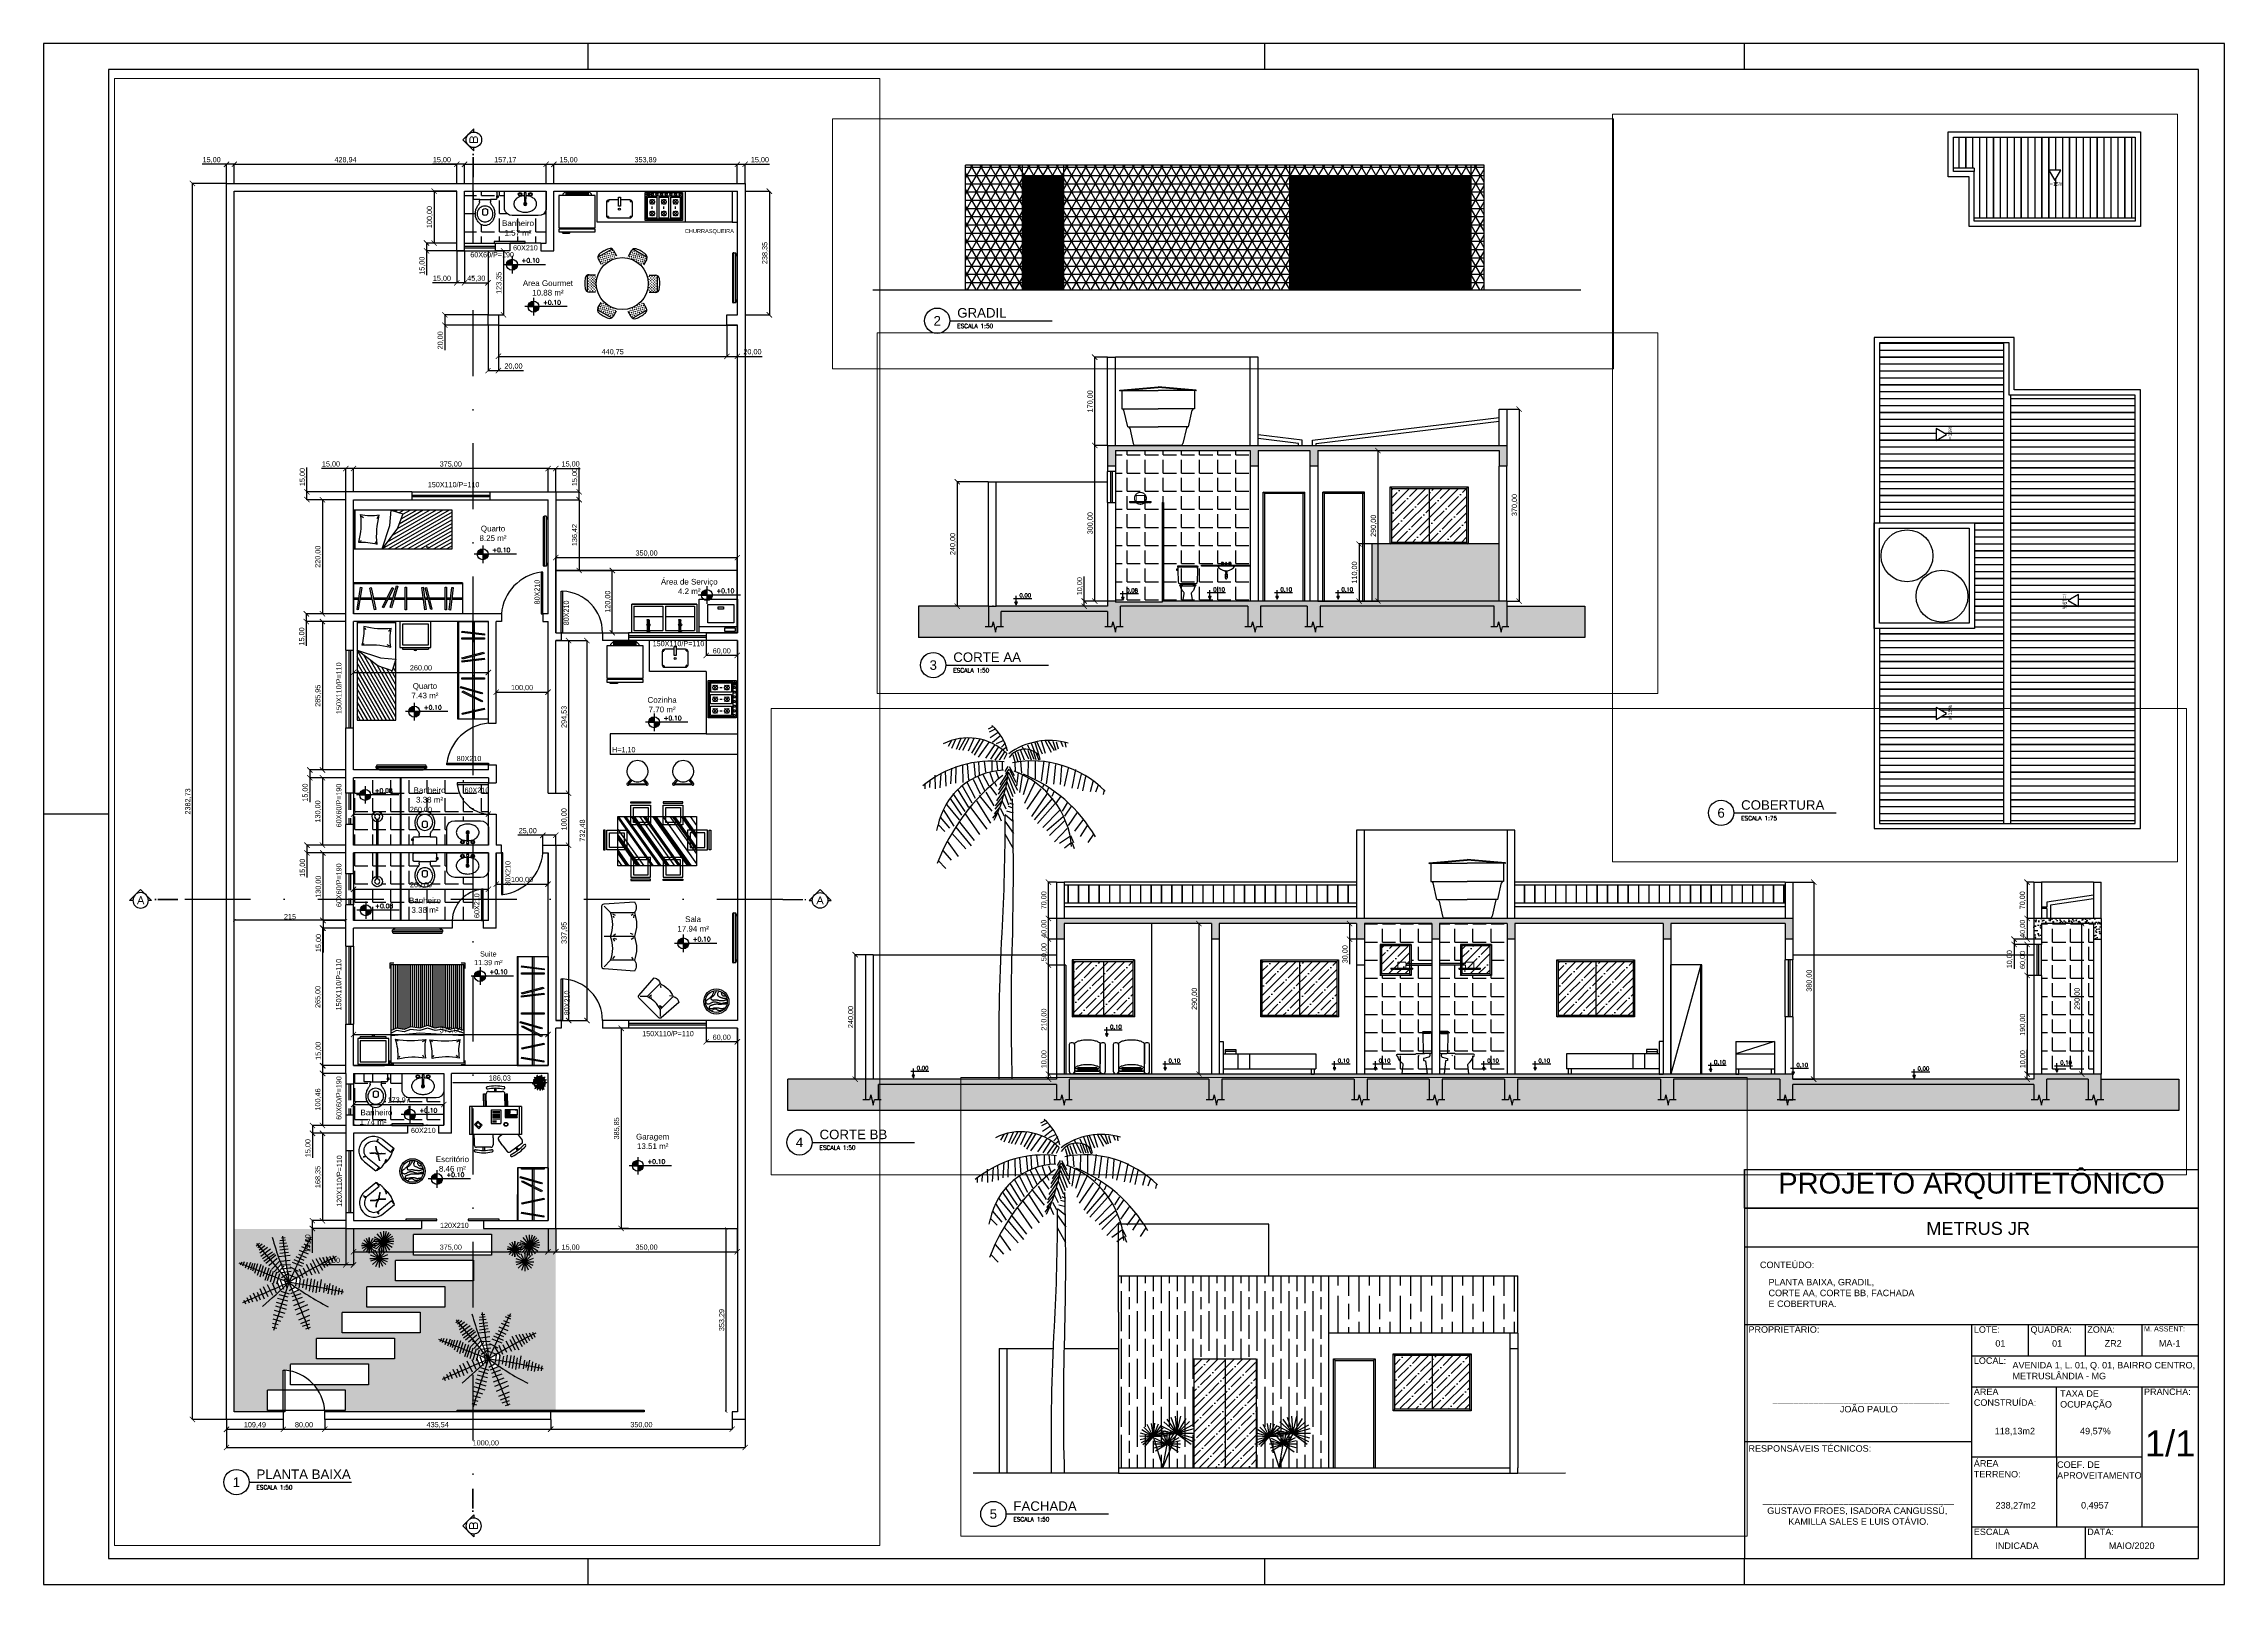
# Paper-space layout 'Layout2' of a CAD drawing. Header units: metres, sheet in millimetres. Extents: x 13 to 854, y -27 to 567.
# The model-space entities are those that its viewports show. They can reach past a viewport. Long polylines and large blocks are cut down to what shows.
import ezdxf
from ezdxf.enums import TextEntityAlignment as Align

# ---------------------------------------------------------------- set-up
doc = ezdxf.new("R2010")
doc.units = ezdxf.units.M
doc.header["$LTSCALE"] = 0.2
doc.linetypes.add('DASHDOTX2', pattern=[50.8, 25.4, -12.7, 0, -12.7])
doc.linetypes.add('HIDDENX2', pattern=[19.05, 12.7, -6.35])
for name, color, linetype in [('01', 1, 'Continuous'), ('02', 2, 'Continuous'), ('03', 3, 'Continuous'), ('04', 4, 'Continuous'), ('05', 5, 'Continuous'), ('06', 6, 'Continuous'), ('ARQ-SÍMBOLOS', 2, 'Continuous'), ('ARQ-TEXTO2', 2, 'Continuous'), ('ARQ-TEXTO4', 4, 'Continuous'), ('Block1', 1, 'Continuous'), ('Block2', 2, 'Continuous'), ('cota', 140, 'Continuous')]:
    doc.layers.add(name, color=color, linetype=linetype)
doc.layers.add('A-GENM', color=2, linetype='Continuous', lineweight=9)
doc.styles.add('arial', font='arial.ttf')
doc.styles.add('ROMANS', font='romans.shx')
doc.styles.get("Standard").update_dxf_attribs({"font": 'arial.ttf'})
doc.dimstyles.new('Cotas Externas', dxfattribs={"dimtxt": 10, "dimasz": 10.2, "dimexe": 0.125, "dimexo": 0.0625, "dimgap": 2, "dimtad": 1, "dimzin": 1, "dimtxsty": 'Standard', "dimblk": 'ARCHTICK', "dimcen": 0.2, "dimclrd": 2, "dimclre": 2, "dimadec": 0, "dimazin": 0, "dimtfac": 1, "dimtmove": 0, "dimatfit": 3, "dimfxl": 1, "dimarcsym": 0})
doc.dimstyles.new('Cotas Internas', dxfattribs={"dimtxt": 10, "dimasz": 2.5, "dimexe": 1.25, "dimexo": 0.625, "dimgap": 2, "dimtad": 1, "dimzin": 1, "dimtxsty": 'Standard', "dimcen": 2.5, "dimse1": 1, "dimse2": 1, "dimclrd": 2, "dimclrt": 256, "dimadec": 0, "dimazin": 0, "dimtfac": 1, "dimtmove": 0, "dimatfit": 3, "dimfxl": 1, "dimarcsym": 0})
doc.dimstyles.new('Gustavo', dxfattribs={"dimtxt": 10, "dimasz": 5, "dimexe": 0.18, "dimexo": 0.0625, "dimgap": 2, "dimtad": 1, "dimtxsty": 'Standard', "dimblk": 'ARCHTICK', "dimcen": 0.09, "dimse1": 1, "dimse2": 1, "dimclrd": 2, "dimadec": 0, "dimazin": 0, "dimtfac": 1, "dimtofl": 0, "dimtmove": 0, "dimatfit": 3, "dimfxl": 1, "dimtolj": 1, "dimtzin": 0, "dimarcsym": 0})
pattern_1 = [(50, (-4883.862, 1667.13), (18.218467, -1.5939086), [1.905, -20.955]), (355, (-4883.862, 1667.13), (-3.524342, 19.105685), [1.524, -16.764058]), (100.451445, (-4882.344, 1666.997), (14.694125, 17.511775), [1.619001, -17.809024]), (46.1842, (-4883.862, 1672.21), (27.107904, -4.204233), [2.8575, -31.4325]), (96.63556, (-4881.603, 1671.86), (23.740413, 24.742612), [2.428502, -26.71356]), (351.18415, (-4883.862, 1672.21), (23.740413, 24.742612), [2.285997, -25.145973]), (21, (-4881.322, 1670.94), (15.161439, -10.22652), [1.905, -20.955]), (326, (-4881.322, 1670.94), (6.180203, 18.418797), [1.524, -16.764]), (71.451445, (-4880.059, 1670.087), (21.341642, 8.192277), [1.619001, -17.808994]), (37.5, (-4883.862, 1667.1294), (0.3088603, 8.4555039), [0, -16.5608, 0, -17.018, 0, -16.8275]), (7.5, (-4883.862, 1667.129), (6.6819663, 10.0180575), [0, -9.7028, 0, -16.1798, 0, -6.4135]), (327.5, (-4889.5264, 1667.1294), (13.5590595, -0.5728744), [0, -6.35, 0, -19.812, 0, -26.289]), (317.5, (-4892.066, 1667.13), (14.812918, 2.542649), [0, -8.255, 0, -13.1572, 0, -18.669])]
pattern_2 = [(0, (0, 0), (0, 6.985), [5.08, -1.905]), (90, (0, 0), (-6.985, 4e-16), [5.08, -1.905])]
pattern_3 = [(0, (0, 0), (0, 34.925), [25.4, -9.525]), (90, (0, 0), (-34.925, 2e-15), [25.4, -9.525])]

# ---------------------------------------------------------------- blocks, each defined once
blk = doc.blocks.new('*U250')
at = {"layer": 'ARQ-SÍMBOLOS'}
blk.add_line((0.6, 0), (5.46, 0), dxfattribs=at)
blk.add_circle((0, 0), 0.6, dxfattribs=at)
at = {"layer": 'ARQ-TEXTO2', "style": 'ROMANS'}
blk.add_attdef('ESCALA1', text='', height=0.2, dxfattribs=at).set_placement((0.95, -0.15), align=Align.TOP_LEFT)
at = {"layer": 'ARQ-TEXTO4', "style": 'arial'}
blk.add_attdef('0', text='', height=0.45, dxfattribs=at).set_placement((0, 0), align=Align.MIDDLE)
blk.add_attdef('TITULODODESENHO', (0.95, 0.15), '', height=0.45, dxfattribs=at)
blk = doc.blocks.new('Geladeira001')
for p, q in [((-27.5, -8), (-22.5, -3)), ((-27.5, -8), (-27.5, -10.5)), ((22.5, -3), (-22.5, -3)), ((22.5, -5.5), (-22.5, -5.5)), ((22.5, -8), (-22.5, -8)), ((27.5, -8), (22.5, -3)), ((27.5, -10.5), (27.5, -8)), ((-30, -73), (-30, -75.5)), ((-30, -80.5), (-27.5, -83)), ((-27.5, -74.2), (27.5, -74.2)), ((-27.5, -83), (-15, -83)), ((-25, -81.9), (-17.5, -81.9)), ((-15, -83), (-12.5, -80.5)), ((-12.5, -80.5), (-12.5, -80.5)), ((30, -75.5), (30, -73))]:
    blk.add_line(p, q)
for points in [[(-35, -73), (35, -73), (35, -10.5), (-35, -10.5)], [(-35, -80.5), (35, -80.5), (35, -75.5), (-35, -75.5)]]:
    blk.add_lwpolyline(points, close=True)
blk = doc.blocks.new('6Bocas003')
for p, q in [((5.5, -37.5), (5.5, 37.5)), ((5.5, 37.5), (55.5, 37.5)), ((13, 30), (23, 20)), ((13, 20), (23, 30)), ((13, 5), (23, -5)), ((13, -5), (23, 5)), ((28, 25), (33, 25)), ((28, 0), (33, 0)), ((38, 30), (48, 20)), ((38, 20), (48, 30)), ((38, 5), (48, -5)), ((38, -5), (48, 5)), ((55.5, 37.5), (55.5, -37.5)), ((55.5, -37.5), (5.5, -37.5)), ((13, -20), (23, -30)), ((13, -30), (23, -20)), ((28, -25), (33, -25)), ((38, -20), (48, -30)), ((38, -30), (48, -20))]:
    blk.add_line(p, q)
for points in [[(3, -40), (3, 40), (63, 40), (63, -40), (3, -40)], [(8, 15), (8, 35), (53, 35), (53, 15)], [(8, 15), (8, 35), (53, 35), (53, 15), (8, 15)], [(8, 35), (8, 15), (8, 15), (8, 35), (8, 35)], [(8, -10), (8, 10)], [(8, -10), (8, 10), (53, 10), (53, -10), (8, -10)], [(18, 30), (19.3, 29.8), (20.5, 29.3), (21.5, 28.5), (22.3, 27.5), (22.8, 26.3), (23, 25), (22.8, 23.7), (22.3, 22.5), (21.5, 21.5), (20.5, 20.7), (19.3, 20.2), (18, 20), (16.7, 20.2), (15.5, 20.7), (14.5, 21.5), (13.7, 22.5), (13.2, 23.7), (13, 25), (13.2, 26.3), (13.7, 27.5), (14.5, 28.5), (15.5, 29.3), (16.7, 29.8), (18, 30)], [(18, 5), (19.3, 4.8), (20.5, 4.3), (21.5, 3.5), (22.3, 2.5), (22.8, 1.3), (23, 0), (22.8, -1.3), (22.3, -2.5), (21.5, -3.5), (20.5, -4.3), (19.3, -4.8), (18, -5), (16.7, -4.8), (15.5, -4.3), (14.5, -3.5), (13.7, -2.5), (13.2, -1.3), (13, 0), (13.2, 1.3), (13.7, 2.5), (14.5, 3.5), (15.5, 4.3), (16.7, 4.8), (18, 5)], [(43, 30), (44.3, 29.8), (45.5, 29.3), (46.5, 28.5), (47.3, 27.5), (47.8, 26.3), (48, 25), (47.8, 23.7), (47.3, 22.5), (46.5, 21.5), (45.5, 20.7), (44.3, 20.2), (43, 20), (41.7, 20.2), (40.5, 20.7), (39.5, 21.5), (38.7, 22.5), (38.2, 23.7), (38, 25), (38.2, 26.3), (38.7, 27.5), (39.5, 28.5), (40.5, 29.3), (41.7, 29.8), (43, 30)], [(43, 5), (44.3, 4.8), (45.5, 4.3), (46.5, 3.5), (47.3, 2.5), (47.8, 1.3), (48, 0), (47.8, -1.3), (47.3, -2.5), (46.5, -3.5), (45.5, -4.3), (44.3, -4.8), (43, -5), (41.7, -4.8), (40.5, -4.3), (39.5, -3.5), (38.7, -2.5), (38.2, -1.3), (38, 0), (38.2, 1.3), (38.7, 2.5), (39.5, 3.5), (40.5, 4.3), (41.7, 4.8), (43, 5)], [(53, 10), (53, -10)], [(59.2, 27.2), (59.8, 27.1), (60.3, 26.9), (60.7, 26.6), (61.1, 26.1), (61.3, 25.6), (61.4, 25), (61.3, 24.4), (61.1, 23.9), (60.7, 23.4), (60.3, 23.1), (59.8, 22.9), (59.2, 22.8), (58.6, 22.9), (58.1, 23.1), (57.6, 23.4), (57.3, 23.9), (57.1, 24.4), (57, 25), (57.1, 25.6), (57.3, 26.1), (57.6, 26.6), (58.1, 26.9), (58.6, 27.1), (59.2, 27.2)], [(59.2, 17.2), (59.8, 17.1), (60.3, 16.9), (60.7, 16.6), (61.1, 16.1), (61.3, 15.6), (61.4, 15), (61.3, 14.4), (61.1, 13.9), (60.7, 13.4), (60.3, 13.1), (59.8, 12.9), (59.2, 12.8), (58.6, 12.9), (58.1, 13.1), (57.6, 13.4), (57.3, 13.9), (57.1, 14.4), (57, 15), (57.1, 15.6), (57.3, 16.1), (57.6, 16.6), (58.1, 16.9), (58.6, 17.1), (59.2, 17.2)], [(59.2, 7.2), (59.8, 7.1), (60.3, 6.9), (60.7, 6.6), (61.1, 6.1), (61.3, 5.6), (61.4, 5), (61.3, 4.4), (61.1, 3.9), (60.7, 3.4), (60.3, 3.1), (59.8, 2.9), (59.2, 2.8), (58.6, 2.9), (58.1, 3.1), (57.6, 3.4), (57.3, 3.9), (57.1, 4.4), (57, 5), (57.1, 5.6), (57.3, 6.1), (57.6, 6.6), (58.1, 6.9), (58.6, 7.1), (59.2, 7.2)], [(57.9, 30.1), (57.9, 37.1), (60.4, 37.1), (60.4, 30.1), (57.9, 30.1)], [(53, -15), (53, -35), (8, -35)], [(8, -35), (8, -15), (53, -15), (53, -35), (8, -35)], [(8, -35), (8, -15)], [(18, -20), (19.3, -20.2), (20.5, -20.7), (21.5, -21.5), (22.3, -22.5), (22.8, -23.7), (23, -25), (22.8, -26.3), (22.3, -27.5), (21.5, -28.5), (20.5, -29.3), (19.3, -29.8), (18, -30), (16.7, -29.8), (15.5, -29.3), (14.5, -28.5), (13.7, -27.5), (13.2, -26.3), (13, -25), (13.2, -23.7), (13.7, -22.5), (14.5, -21.5), (15.5, -20.7), (16.7, -20.2), (18, -20)], [(43, -20), (44.3, -20.2), (45.5, -20.7), (46.5, -21.5), (47.3, -22.5), (47.8, -23.7), (48, -25), (47.8, -26.3), (47.3, -27.5), (46.5, -28.5), (45.5, -29.3), (44.3, -29.8), (43, -30), (41.7, -29.8), (40.5, -29.3), (39.5, -28.5), (38.7, -27.5), (38.2, -26.3), (38, -25), (38.2, -23.7), (38.7, -22.5), (39.5, -21.5), (40.5, -20.7), (41.7, -20.2), (43, -20)], [(59.2, -2.8), (59.8, -2.9), (60.3, -3.1), (60.7, -3.4), (61.1, -3.9), (61.3, -4.4), (61.4, -5), (61.3, -5.6), (61.1, -6.1), (60.7, -6.6), (60.3, -6.9), (59.8, -7.1), (59.2, -7.2), (58.6, -7.1), (58.1, -6.9), (57.6, -6.6), (57.3, -6.1), (57.1, -5.6), (57, -5), (57.1, -4.4), (57.3, -3.9), (57.6, -3.4), (58.1, -3.1), (58.6, -2.9), (59.2, -2.8)], [(59.2, -12.8), (59.8, -12.9), (60.3, -13.1), (60.7, -13.4), (61.1, -13.9), (61.3, -14.4), (61.4, -15), (61.3, -15.6), (61.1, -16.1), (60.7, -16.6), (60.3, -16.9), (59.8, -17.1), (59.2, -17.2), (58.6, -17.1), (58.1, -16.9), (57.6, -16.6), (57.3, -16.1), (57.1, -15.6), (57, -15), (57.1, -14.4), (57.3, -13.9), (57.6, -13.4), (58.1, -13.1), (58.6, -12.9), (59.2, -12.8)], [(59.2, -22.8), (59.8, -22.9), (60.3, -23.1), (60.7, -23.4), (61.1, -23.9), (61.3, -24.4), (61.4, -25), (61.3, -25.6), (61.1, -26.1), (60.7, -26.6), (60.3, -26.9), (59.8, -27.1), (59.2, -27.2), (58.6, -27.1), (58.1, -26.9), (57.6, -26.6), (57.3, -26.1), (57.1, -25.6), (57, -25), (57.1, -24.4), (57.3, -23.9), (57.6, -23.4), (58.1, -23.1), (58.6, -22.9), (59.2, -22.8)], [(59.2, -32.8), (59.8, -32.9), (60.3, -33.1), (60.7, -33.4), (61.1, -33.9), (61.3, -34.4), (61.4, -35), (61.3, -35.6), (61.1, -36.1), (60.7, -36.6), (60.3, -36.9), (59.8, -37.1), (59.2, -37.2), (58.6, -37.1), (58.1, -36.9), (57.6, -36.6), (57.3, -36.1), (57.1, -35.6), (57, -35), (57.1, -34.4), (57.3, -33.9), (57.6, -33.4), (58.1, -33.1), (58.6, -32.9), (59.2, -32.8)]]:
    blk.add_lwpolyline(points)
blk = doc.blocks.new('Pia005')
blk.add_lwpolyline([(2, 8), (20, 8, 0.414214), (25, 13), (25, 38, 0.414214), (20, 43), (-20, 43, 0.414214), (-25, 38), (-25, 13, 0.414214), (-20, 8), (-2, 8)], format="xyb")
blk.add_lwpolyline([(-2, 20.4), (2, 20.4), (2, 3), (-2, 3)], close=True)
blk.add_circle((0, 26.1), 1.98)
for centre, start, end in [((-20, 38), 90, 180), ((-20, 13), 180, 270), ((20, 38), 0, 90), ((20, 13), 270, 360)]:
    blk.add_arc(centre, 3, start, end)
blk = doc.blocks.new('CamaCasal001')
for p, q in [((-65, -3), (-72.5, -3)), ((-72.5, -3), (-72.5, -10.5)), ((-58.4, -17.1), (-56.1, -21)), ((-10.9, -17.3), (-12.1, -20.6)), ((6.7, -16.9), (8.8, -20.9)), ((54.7, -15.9), (53.4, -19.2)), ((65, -3), (72.5, -3)), ((72.5, -3), (72.5, -10.5)), ((-70, -58), (15, -63)), ((-70, -63), (-55, -68)), ((-70, -68), (-55, -73)), ((-68.8, -195.5), (-68.8, -68.4)), ((-65, -195.5), (-65, -69.7)), ((-61.3, -195.5), (-61.3, -70.9)), ((-60.9, -48.5), (-56.1, -45.8)), ((-57.5, -195.5), (-57.5, -72.2)), ((-55, -68), (-42.5, -65.5)), ((-55, -73), (-42.5, -70.5)), ((-53.8, -195.5), (-53.8, -72.8)), ((-50, -195.5), (-50, -72)), ((-46.3, -195.5), (-46.3, -71.3)), ((-42.5, -65.5), (-27.5, -70.5)), ((-42.5, -70.5), (-27.5, -75.5)), ((-42.5, -195.5), (-42.5, -70.5)), ((-38.8, -195.5), (-38.8, -71.8)), ((-35, -195.5), (-35, -73)), ((-31.3, -195.5), (-31.3, -74.3)), ((-27.5, -70.5), (-15, -68)), ((-27.5, -75.5), (-15, -73)), ((-27.5, -195.5), (-27.5, -75.5)), ((-23.8, -195.5), (-23.8, -74.8)), ((-20, -195.5), (-20, -74)), ((-16.3, -195.5), (-16.3, -73.3)), ((-15, -68), (0, -73)), ((-15, -73), (0, -78)), ((-12.5, -195.5), (-12.5, -73.8)), ((-7, -49.2), (-9.5, -47.1)), ((-8.8, -195.5), (-8.8, -75.1)), ((-5, -195.5), (-5, -76.3)), ((-1.3, -195.5), (-1.3, -77.6)), ((0, -73), (15, -68)), ((0, -78), (15, -73)), ((2.5, -195.5), (2.5, -77.2)), ((5.2, -49.1), (10.1, -46.6)), ((6.2, -195.5), (6.2, -75.9)), ((10, -195.5), (10, -74.7)), ((13.7, -195.5), (13.7, -73.4)), ((15, -63), (70, -58)), ((15, -68), (32.5, -70.5)), ((15, -73), (32.5, -75.5)), ((17.5, -195.5), (17.5, -73.4)), ((21.2, -195.5), (21.2, -73.9)), ((25, -195.5), (25, -74.4)), ((28.7, -195.5), (28.7, -75)), ((32.5, -70.5), (45, -65.5)), ((32.5, -75.5), (45, -70.5)), ((32.5, -195.5), (32.5, -75.5)), ((36.2, -195.5), (36.2, -74)), ((40, -195.5), (40, -72.5)), ((43.7, -195.5), (43.7, -71)), ((45, -65.5), (60, -68)), ((45, -70.5), (60, -73)), ((47.5, -195.5), (47.5, -70.9)), ((51.2, -195.5), (51.2, -71.5)), ((55, -195.5), (55, -72.2)), ((59, -50.4), (56.6, -48.2)), ((58.7, -195.5), (58.7, -72.8)), ((60, -68), (70, -63)), ((60, -73), (70, -68)), ((62.5, -195.5), (62.5, -71.8)), ((66.2, -195.5), (66.2, -69.9)), ((-72.5, -188), (-72.5, -198)), ((-72.5, -198), (-65, -198)), ((65, -198), (72.5, -198)), ((72.5, -198), (72.5, -188))]:
    blk.add_line(p, q)
blk.add_lwpolyline([(-70, -5.5), (70, -5.5), (70, -195.5), (-70, -195.5)], close=True)
for centre, radius, start, end in [((-144.2, -30), 84.1, 345.7287, 10.2181), ((-36.5, 118.4), 135.7, 259.4205, 281.7815), ((89.6, -21.2), 98.6, 176.1219, 197.2683), ((-82.6, -32), 88, 347.3997, 11.3333), ((26.7, 122.4), 139, 260.4676, 282.5636), ((170, -19.8), 113.3, 176.7024, 196.4311), ((-33, -219.8), 171.7, 80.4985, 99.9759), ((30.4, -220.6), 171.7, 79.6119, 99.0947)]:
    blk.add_arc(centre, radius, start, end)
blk = doc.blocks.new('Solt002')
for p, q in [((-37.5, -5.5), (37.5, -5.5)), ((-25.6, -18.1), (-23.3, -22)), ((22.4, -15.1), (21.2, -18.4)), ((-37.5, -187.5), (37.1, -58.3)), ((-37.5, -175), (24.3, -67.9)), ((-7.5, -73), (-37.5, -75.5)), ((-37.5, -75.5), (-30, -98)), ((-37.5, -162.5), (11.6, -77.4)), ((-37.5, -87.5), (-35, -83.1)), ((-33.5, -193), (37.5, -70.1)), ((-26.3, -193), (37.5, -82.6)), ((-25.6, -50.3), (-20.9, -47.7)), ((37.5, -58), (-7.5, -73)), ((-2.5, -88), (37.5, -58)), ((26.1, -47.1), (23.6, -44.9)), ((-37.5, -150), (-1.1, -87)), ((-37.5, -137.5), (-10.6, -91)), ((-37.5, -100), (-32.3, -91)), ((-37.5, -125), (-19.8, -94.3)), ((-37.5, -112.5), (-28.9, -97.6)), ((-30, -98), (-2.5, -88)), ((-19, -193), (37.5, -95.1)), ((-11.8, -193), (37.5, -107.6)), ((-4.6, -193), (37.5, -120.1)), ((2.6, -193), (37.5, -132.6)), ((9.8, -193), (37.5, -145.1)), ((17, -193), (37.5, -157.6)), ((24.3, -193), (37.5, -170.1)), ((31.5, -193), (37.5, -182.6))]:
    blk.add_line(p, q)
blk.add_lwpolyline([(-37.5, -3), (37.5, -3), (37.5, -193), (-37.5, -193)], close=True)
for centre, radius, start, end in [((-11.4, 121.9), 139, 262.8713, 284.9673), ((-114.1, -36.9), 88, 349.8034, 13.737), ((122.8, -19.7), 98.6, 175.7601, 196.9065), ((12.1, -208), 160.5, 84.1554, 104.3055)]:
    blk.add_arc(centre, radius, start, end)
blk = doc.blocks.new('Criado006')
for p, q in [((-30, 53), (-30, 3)), ((30, 53), (-30, 53)), ((-25, 53), (-25, 56)), ((25, 56), (-25, 56)), ((25, 48), (-25, 48)), ((-25, 48), (-25, 8)), ((25, 53), (25, 56)), ((25, 8), (25, 48)), ((30, 3), (30, 53)), ((-30, 3), (30, 3)), ((-25, 8), (25, 8))]:
    blk.add_line(p, q)
blk.add_arc((0, 56), 3, 0, 180)
blk = doc.blocks.new('Lavatorio008')
at = {"layer": 'Block1'}
for centre, radius in [((-10, -6), 2.5), ((-10, -6), 2.4), ((10, -6), 2.5), ((10, -6), 2.4)]:
    blk.add_circle(centre, radius, dxfattribs=at)
for radius, start, end in [(3, 109.9848, 66.8451), (1.75, 116.7599, 62.2389)]:
    blk.add_arc((-0.1, -24.6), radius, start, end, dxfattribs=at)
at = {"layer": 'Block2'}
blk.add_lwpolyline([(-1.9, -8.6, 0.05843), (-8.8, -9.8, 0.084248), (-15.6, -13.2, 0.106469), (-20.5, -18.7, 0.130159), (-22.1, -24.6, 0.130159), (-20.5, -30.4, 0.106469), (-15.6, -35.9, 0.084248), (-8.8, -39.3, 0.073281), (-0.1, -40.6, 0.073281), (8.6, -39.3, 0.084248), (15.5, -35.9, 0.106469), (20.4, -30.4, 0.130159), (21.9, -24.6, 0.130159), (20.4, -18.7, 0.106469), (15.5, -13.2, 0.084248), (8.6, -9.8, 0.057106), (1.9, -8.6)], format="xyb", dxfattribs=at)
blk.add_lwpolyline([(-1, -22.8, 0.389688), (-0.8, -23), (0, -23), (0.8, -23, 0.389688), (1, -22.8, 0.017234), (2, -3.2, 0.418769), (1.8, -3), (0, -3), (-1.8, -3, 0.418769), (-2, -3.2, 0.017234)], format="xyb", close=True, dxfattribs=at)
for centre in [(-10, -6), (10, -6)]:
    blk.add_circle(centre, 3.5, dxfattribs=at)
blk = doc.blocks.new('Vaso003c')
for p, q in [((3, 20.7), (3, -20.7)), ((12.1, 22.5), (4.8, 22.5)), ((15.1, 22.5), (12.1, 22.5)), ((17.4, 22.5), (15.1, 22.5)), ((19.2, 10.3), (19.2, 20.7)), ((23.8, 10.6), (19.2, 10.3)), ((4.8, -22.5), (12.1, -22.5)), ((12.1, -23.7), (11.8, -23.7)), ((11.8, -23.7), (11.8, -25.2)), ((11.8, -25.2), (13.6, -25.2)), ((12.1, -22.5), (12.1, -23.7)), ((13.6, -25.2), (15.4, -25.2)), ((15.1, -23.7), (15.1, -22.5)), ((15.1, -22.5), (17.4, -22.5)), ((15.4, -23.7), (15.1, -23.7)), ((15.4, -25.2), (15.4, -23.7)), ((19.2, -20.7), (19.2, -10.3)), ((19.2, -10.3), (23.8, -10.6))]:
    blk.add_line(p, q)
for points in [[(19.2, 10.3), (19.2, 0), (19.2, -10.3)], [(15.1, -22.5), (12.1, -22.5)]]:
    blk.add_lwpolyline(points)
for points in [[(31.6, 0, -0.18052), (35.3, 10, -0.167158), (43.8, 14.9, -0.1), (49.8, 14.9, -0.096291), (54.8, 13, -0.13332), (59.8, 8.1, -0.150886), (62.2, 0, -0.150886), (59.8, -8.1, -0.13332), (54.8, -13, -0.096291), (49.8, -14.9, -0.1), (43.8, -14.9, -0.167158), (35.3, -10, -0.18052)], [(49, 3, 0.276984), (46.8, 4.4), (38.3, 4.4, 0.393258), (38.3, -4.5), (46.8, -4.5, 0.276984), (49, -3, 0.2)]]:
    blk.add_lwpolyline(points, format="xyb", close=True)
for centre, radius, start, end in [((4.8, 20.7), 1.79, 89.5929, 180.3396), ((17.4, 20.7), 1.82, 0.5732, 92.5231), ((20.1, 31.8), 21.5, 279.9541, 285.4067), ((20.9, 25.4), 15.1, 288.9102, 302.8225), ((45.6, -8.5), 26.9, 113.7212, 127.9102), ((46.4, -8.5), 27.2, 99.682, 115.2124), ((46.4, -4.6), 23.3, 81.5468, 101.3173), ((46.4, -6.1), 24.8, 62.5846, 82.0561), ((46.7, -5.9), 24.5, 40.581, 63.0371), ((53.9, 0), 15.2, 0.1765, 41.4371), ((4.8, -20.7), 1.79, 179.6604, 270.4071), ((17.4, -20.7), 1.82, 267.4769, 359.4268), ((20.1, -31.8), 21.5, 74.5933, 80.0459), ((20.9, -25.4), 15.1, 57.1775, 71.0898), ((45.6, 8.5), 26.9, 232.0898, 246.2788), ((46.4, 8.5), 27.2, 244.7876, 260.318), ((46.4, 4.6), 23.3, 258.6827, 278.4532), ((46.4, 6.1), 24.8, 277.9439, 297.4154), ((46.7, 5.9), 24.5, 296.9629, 319.419), ((53.9, 0), 15.2, 318.5629, 359.8235)]:
    blk.add_arc(centre, radius, start, end)
blk = doc.blocks.new('Armario015')
for p, q in [((125, 59.5), (-119.6, 59.5)), ((-119.6, 0), (-119.6, 59.5)), ((125, 0), (125, 59.5)), ((-108.3, 32), (-119.6, 32)), ((-107.7, 29), (-119.6, 29)), ((-107.7, 29), (-119.6, 29)), ((125, 1.5), (-119.6, 1.5)), ((125, 0), (-119.6, 0)), ((-77.3, 32), (-105.3, 32)), ((-77.3, 32), (-105.3, 32)), ((-78, 29), (-104.7, 29)), ((-78, 29), (-104.7, 29)), ((-44.6, 29), (-75, 29)), ((-46.3, 32), (-74.2, 32)), ((-32.3, 32), (-42.9, 32)), ((-31.3, 29), (-41.1, 29)), ((-4.1, 32), (-29.2, 32)), ((-4.1, 29), (-28.2, 29)), ((37.3, 32), (-1.1, 32)), ((36.9, 29), (-1.1, 29)), ((46.7, 29), (39.8, 29)), ((47.6, 32), (40.3, 32)), ((85.8, 29), (49.8, 29)), ((85.8, 32), (50.7, 32)), ((97.6, 32), (88.7, 32)), ((98, 29), (88.7, 29)), ((125, 32), (100.6, 32)), ((125, 29), (101, 29))]:
    blk.add_line(p, q)
for points in [[(-103.8, 8.2), (-100.9, 8.7), (-109, 51.6), (-111.9, 51.1)], [(-82.8, 9.8), (-80, 9), (-69.4, 51.4), (-72.3, 52.1)], [(-32.9, 9), (-30.3, 10.5), (-52.3, 48.1), (-54.8, 46.7)], [(-23.5, 5.6), (-20.7, 6.5), (-34.5, 47.9), (-37.3, 46.9)], [(-4.1, 8.3), (-1.1, 8.3), (-1.1, 52), (-4.1, 52)], [(33.8, 8.6), (36.8, 8.2), (43.1, 51.3), (40.2, 51.7)], [(40.9, 9.3), (43.7, 8.5), (56.2, 50.3), (53.4, 51.1)], [(85.8, 8.3), (88.7, 8.3), (88.7, 52), (85.8, 52)], [(100.9, 8.6), (103.8, 9), (97.7, 52.2), (94.8, 51.8)]]:
    blk.add_lwpolyline(points, close=True)
blk = doc.blocks.new('Chuveiro003')
for p, q in [((50.2, 1.2), (0, 1.2)), ((50.2, -1.2), (0, -1.2))]:
    blk.add_line(p, q)
blk.add_circle((55, 0), 5)
blk.add_arc((55, 0), 10, 187.1808, 172.8192)
blk = doc.blocks.new('Tanque004c')
for p, q in [((4, 32.2), (4, 58.5)), ((51, 58.5), (4, 58.5)), ((31, 2.5), (31, 58.5)), ((51, 2.5), (51, 58.5)), ((0, 34.2), (0.5, 34.2)), ((0, 34.2), (0, 26.8)), ((0, 26.8), (0.5, 26.8)), ((0.5, 34.2), (0.5, 26.8)), ((1.3, 32.2), (23.7, 32.2)), ((1.3, 28.8), (23.7, 28.8)), ((1.5, 32), (21, 32)), ((1.5, 32), (1.5, 29)), ((1.5, 29), (21, 29)), ((4, 2.5), (4, 28.8)), ((51, 2.5), (4, 2.5)), ((21, 31.8), (21, 29.2)), ((21.2, 32), (23.8, 32.2)), ((23.8, 28.8), (21.2, 29)), ((24, 27.4), (23.5, 28.8)), ((23.9, 29), (23.9, 32)), ((25, 31.2), (23.9, 31.7)), ((25.1, 29.7), (23.9, 29.3)), ((25, 27.4), (24, 27.4)), ((24.9, 29.7), (25, 27.4)), ((0, -26.8), (0.5, -26.8)), ((0, -26.8), (0, -34.2)), ((0, -30), (0, -33.6)), ((0, -34.2), (0.5, -34.2)), ((0.5, -26.8), (0.5, -34.2)), ((1.3, -28.8), (23.7, -28.8)), ((1.3, -32.2), (23.7, -32.2)), ((1.5, -29), (1.5, -32)), ((1.5, -29), (21, -29)), ((1.5, -32), (21, -32)), ((4, -28.8), (4, -2.5)), ((51, -2.5), (4, -2.5)), ((4, -58.5), (4, -32.2)), ((21, -29.2), (21, -31.8)), ((21.2, -29), (23.8, -28.8)), ((23.8, -32.2), (21.2, -32)), ((24, -33.6), (23.5, -32.2)), ((23.9, -32), (23.9, -29)), ((25, -29.8), (23.9, -29.3)), ((25.1, -31.3), (23.9, -31.7)), ((25, -33.6), (24, -33.6)), ((24.9, -31.3), (25, -33.6)), ((31, -58.5), (31, -2.5)), ((51, -58.5), (51, -2.5)), ((51, -58.5), (4, -58.5))]:
    blk.add_line(p, q)
blk.add_lwpolyline([(55, 62.5), (55, -62.5), (55, 62.5), (0, 62.5), (0, -62.5), (55, -62.5)])
for points in [[(25.1, 29.7, 0.236739), (25.1, 29.8, 0.08552), (25.2, 30, 0.043127), (25.3, 30.2, 0.031837), (25.3, 30.5, 0.031837), (25.3, 30.8, 0.043127), (25.2, 31, 0.08552), (25.1, 31.2, 0.236739), (25.1, 31.2, 0.159785), (25, 31.2, 0.08552)], [(25, 29.8, 0.077146), (25.1, 29.7, 0.236739)], [(25.1, -31.3, 0.236739), (25.1, -31.2, 0.08552), (25.2, -31, 0.043127), (25.3, -30.8, 0.031837), (25.3, -30.5, 0.031837), (25.3, -30.2, 0.043127), (25.2, -30, 0.08552), (25.1, -29.8, 0.236739), (25.1, -29.8, 0.159785), (25, -29.8, 0.08552)], [(25, -31.2, 0.077146), (25.1, -31.3, 0.236739)]]:
    blk.add_lwpolyline(points, format="xyb")
for centre, radius, start, end in [((4.4, 34.6), 3.95, 185.7962, 222.1288), ((4.4, 26.4), 3.95, 137.8774, 174.1976), ((15, 30.5), 3, 35.2164, 144.7836), ((15, 30.5), 3, 215.2164, 324.7836), ((21.2, 31.8), 0.2, 94.4781, 180), ((21.2, 29.2), 0.2, 180, 265.5219), ((23.7, 32), 0.2, 0, 90), ((23.7, 29), 0.2, 270, 360), ((4.4, -26.4), 3.95, 185.7962, 222.1288), ((4.4, -34.6), 3.95, 137.8774, 174.1976), ((15, -30.5), 3, 35.2164, 144.7836), ((15, -30.5), 3, 215.2164, 324.7836), ((21.2, -29.2), 0.2, 94.4781, 180), ((21.2, -31.8), 0.2, 180, 265.5219), ((23.7, -29), 0.2, 0, 90), ((23.7, -32), 0.2, 270, 360)]:
    blk.add_arc(centre, radius, start, end)
blk = doc.blocks.new('MaqSec002')
blk.add_line((-36.9, 14.3), (36.9, 14.3))
for points in [[(-36.9, 3), (36.9, 3), (36.9, 67.8), (-36.9, 67.8)], [(20, 57.6), (-30, 57.6), (-30, 21.8), (20, 21.8)], [(0, 52.7), (-10, 52.7), (-10, 48.7), (0, 48.7)], [(-12.5, 12.6), (-32.5, 12.6), (-32.5, 5.1), (-12.5, 5.1)]]:
    blk.add_lwpolyline(points, close=True)
blk = doc.blocks.new('*X106')
at = {"color": 0}
for p, q in [((-17, 161.2), (-16.7, 161.5)), ((-17, 161.2), (-17, 161.3)), ((-17, 161.2), (-17, 161.2)), ((-17, 158.4), (-17, 158.8)), ((-15.6, 162.6), (-15.8, 162.9)), ((-15.6, 159.8), (-15.8, 160.1)), ((-15.6, 162.6), (-15.6, 163)), ((-15.6, 162.6), (-15.3, 162.9)), ((-15.6, 159.8), (-15.6, 160.2)), ((-15.6, 159.8), (-15.3, 160.1)), ((-14.1, 161.2), (-14.4, 161.5)), ((-14.1, 161.2), (-14.1, 161.6)), ((-14.1, 161.2), (-13.9, 161.5)), ((-14.1, 158.4), (-14.1, 158.8)), ((-12.7, 162.6), (-13, 162.9)), ((-12.7, 159.8), (-13, 160.1)), ((-12.7, 162.6), (-12.7, 163)), ((-12.7, 162.6), (-12.5, 162.9)), ((-12.7, 159.8), (-12.7, 160.2)), ((-12.7, 159.8), (-12.5, 160.1)), ((-11.3, 161.2), (-11.6, 161.5)), ((-11.3, 161.2), (-11.3, 161.6)), ((-11.3, 161.2), (-11, 161.5)), ((-11.3, 158.4), (-11.3, 158.8)), ((-9.9, 162.6), (-10.2, 162.9)), ((-9.9, 159.8), (-10.2, 160.1)), ((-9.9, 162.6), (-9.9, 163)), ((-9.9, 162.6), (-9.6, 162.9)), ((-9.9, 159.8), (-9.9, 160.2)), ((-9.9, 159.8), (-9.6, 160.1)), ((-8.5, 161.2), (-8.8, 161.5)), ((-8.5, 161.2), (-8.5, 161.6)), ((-8.5, 161.2), (-8.2, 161.5)), ((-8.5, 158.4), (-8.5, 158.8)), ((-7.1, 162.6), (-7.3, 162.9)), ((-7.1, 159.8), (-7.3, 160.1)), ((-7.1, 162.6), (-7.1, 163)), ((-7.1, 162.6), (-6.8, 162.9)), ((-7.1, 159.8), (-7.1, 160.2)), ((-7.1, 159.8), (-6.8, 160.1)), ((-5.7, 161.2), (-5.9, 161.5)), ((-5.7, 161.2), (-5.7, 161.6)), ((-5.7, 161.2), (-5.4, 161.5)), ((-5.7, 158.4), (-5.7, 158.8)), ((-4.2, 162.6), (-4.5, 162.9)), ((-4.2, 159.8), (-4.5, 160.1)), ((-4.2, 162.6), (-4.2, 163)), ((-4.2, 162.6), (-4, 162.9)), ((-4.2, 159.8), (-4.2, 160.2)), ((-4.2, 159.8), (-4, 160.1)), ((-2.8, 161.2), (-3.1, 161.5)), ((-2.8, 161.2), (-2.8, 161.6)), ((-2.8, 161.2), (-2.6, 161.5)), ((-2.8, 158.4), (-2.8, 158.8)), ((-1.4, 162.6), (-1.7, 162.9)), ((-1.4, 159.8), (-1.7, 160.1)), ((-1.4, 162.6), (-1.4, 163)), ((-1.4, 162.6), (-1.1, 162.9)), ((-1.4, 159.8), (-1.4, 160.2)), ((-1.4, 159.8), (-1.1, 160.1)), ((0, 161.2), (-0.3, 161.5)), ((0, 161.2), (0, 161.6)), ((0, 161.2), (0.3, 161.5)), ((0, 158.4), (0, 158.8)), ((-17, 158.4), (-16.7, 158.7)), ((-17, 158.4), (-17, 158.4)), ((-17, 155.6), (-17, 155.9)), ((-17, 155.6), (-16.7, 155.8)), ((-17, 155.6), (-17, 155.6)), ((-15.6, 157), (-15.8, 157.2)), ((-15.6, 154.2), (-15.8, 154.4)), ((-15.6, 157), (-15.6, 157.4)), ((-15.6, 157), (-15.3, 157.2)), ((-15.6, 154.2), (-15.6, 154.5)), ((-15.5, 154.2), (-15.3, 154.4)), ((-14.1, 158.4), (-14.4, 158.7)), ((-14.1, 155.6), (-14.4, 155.8)), ((-14.1, 158.4), (-13.9, 158.7)), ((-14.1, 155.6), (-14.1, 155.9)), ((-14.1, 155.6), (-13.9, 155.8)), ((-12.7, 157), (-13, 157.2)), ((-12.8, 154.2), (-13, 154.4)), ((-12.7, 157), (-12.7, 157.4)), ((-12.7, 157), (-12.5, 157.2)), ((-12.7, 154.2), (-12.7, 154.5)), ((-12.7, 154.2), (-12.5, 154.4)), ((-11.3, 158.4), (-11.6, 158.7)), ((-11.3, 155.6), (-11.6, 155.8)), ((-11.3, 158.4), (-11, 158.7)), ((-11.3, 155.6), (-11.3, 155.9)), ((-11.3, 155.6), (-11, 155.8)), ((-9.9, 157), (-10.2, 157.2)), ((-9.9, 154.2), (-10.2, 154.4)), ((-9.9, 157), (-9.9, 157.4)), ((-9.9, 157), (-9.6, 157.2)), ((-9.9, 154.2), (-9.9, 154.5)), ((-9.9, 154.2), (-9.6, 154.4)), ((-8.5, 158.4), (-8.8, 158.7)), ((-8.5, 155.6), (-8.8, 155.8)), ((-8.5, 158.4), (-8.2, 158.7)), ((-8.5, 155.6), (-8.5, 155.9)), ((-8.5, 155.6), (-8.2, 155.8)), ((-7.1, 157), (-7.3, 157.2)), ((-7.1, 154.2), (-7.3, 154.4)), ((-7.1, 157), (-7.1, 157.4)), ((-7.1, 157), (-6.8, 157.2)), ((-7.1, 154.2), (-7.1, 154.5)), ((-7, 154.2), (-6.8, 154.4)), ((-5.7, 158.4), (-5.9, 158.7)), ((-5.7, 155.6), (-5.9, 155.8)), ((-5.7, 158.4), (-5.4, 158.7)), ((-5.7, 155.6), (-5.7, 155.9)), ((-5.7, 155.6), (-5.4, 155.8)), ((-4.2, 157), (-4.5, 157.2)), ((-4.3, 154.2), (-4.5, 154.4)), ((-4.2, 157), (-4.2, 157.4)), ((-4.2, 157), (-4, 157.2)), ((-4.2, 154.2), (-4.2, 154.5)), ((-4.2, 154.2), (-4, 154.4)), ((-2.8, 158.4), (-3.1, 158.7)), ((-2.8, 155.6), (-3.1, 155.8)), ((-2.8, 158.4), (-2.6, 158.7)), ((-2.8, 155.6), (-2.8, 155.9)), ((-2.8, 155.6), (-2.6, 155.8)), ((-1.4, 157), (-1.7, 157.2)), ((-1.5, 154.2), (-1.7, 154.4)), ((-1.4, 157), (-1.4, 157.4)), ((-1.4, 157), (-1.1, 157.2)), ((-1.4, 154.2), (-1.4, 154.5)), ((-1.4, 154.2), (-1.1, 154.4)), ((0, 158.4), (-0.3, 158.7)), ((0, 155.6), (-0.3, 155.8)), ((0, 158.4), (0.3, 158.7)), ((0, 155.6), (0, 155.9)), ((0, 155.6), (0.3, 155.8))]:
    blk.add_line(p, q, dxfattribs=at)
blk = doc.blocks.new('Mesa022')
at = {"layer": 'Block2'}
for p, q in [((-19.7, 66.7), (-47.2, 50.9)), ((-40.1, 36.8), (-46.2, 47.3)), ((-17.1, 64.1), (-11, 53.5)), ((11.8, 53.1), (17.9, 63.7)), ((47.9, 50.4), (20.5, 66.3)), ((47, 46.9), (40.8, 36.3)), ((-67.6, 16.3), (-67.7, -15.4)), ((-64.1, 17.2), (-51.8, 17.2)), ((51.9, 16.3), (64.1, 16.3)), ((67.6, -16.3), (67.7, 15.4)), ((-51.9, -16.3), (-64.1, -16.3)), ((-47, -46.9), (-40.8, -36.3)), ((40.1, -36.8), (46.2, -47.3)), ((64.1, -17.2), (51.8, -17.2)), ((-47.9, -50.4), (-20.5, -66.3)), ((-11.8, -53.1), (-17.9, -63.7)), ((17.1, -64.1), (11, -53.5)), ((19.7, -66.7), (47.2, -50.9))]:
    blk.add_line(p, q, dxfattribs=at)
blk.add_circle((0, 0), 50.1, dxfattribs=at)
for centre, radius, start, end in [((-39.8, 51), 7.42, 129.3817, 209.925), ((-2.9, 6.1), 65.6, 120.0152, 129.3817), ((-3.6, 7.4), 64, 110.6186, 120.0152), ((-23.6, 60.4), 7.42, 29.925, 110.6186), ((24.3, 59.9), 7.42, 69.3817, 149.925), ((3.8, 5.5), 65.6, 60.0152, 69.3817), ((4.6, 6.9), 64, 50.6186, 60.0152), ((40.5, 50.6), 7.42, 329.925, 50.6186), ((-8.2, 0.6), 64, 170.6186, 180.0152), ((-6.7, 0.6), 65.6, 180.0152, 189.3817), ((-64.1, 9.8), 7.42, 89.925, 170.6186), ((64.1, 8.9), 7.42, 9.3817, 89.925), ((6.7, -0.6), 65.6, 0.0152, 9.3817), ((-64.1, -8.9), 7.42, 189.3817, 269.925), ((64.1, -9.8), 7.42, 269.925, 350.6186), ((8.2, -0.6), 64, 350.6186, 0.0152), ((-40.5, -50.6), 7.42, 149.925, 230.6186), ((-4.6, -6.9), 64, 230.6186, 240.0152), ((-3.8, -5.5), 65.6, 240.0152, 249.3817), ((-24.3, -59.9), 7.42, 249.3817, 329.925), ((23.6, -60.4), 7.42, 209.925, 290.6186), ((3.6, -7.4), 64, 290.6186, 300.0152), ((2.9, -6.1), 65.6, 300.0152, 309.3817), ((39.8, -51), 7.42, 309.3817, 29.925)]:
    blk.add_arc(centre, radius, start, end, dxfattribs=at)
at = {"layer": 'Block1', "xscale": 1.854150943717857, "yscale": 1.854150943717857, "zscale": 1.854150943717857}
for p, rotation in [((130, -195.5), 29.92499999999992), ((-104.3, -210.4), 329.925), ((234.4, 14.9), 89.92499999999997), ((-234.4, -14.9), 269.925), ((104.3, 210.4), 149.925), ((-130, 195.5), 209.9249999999999)]:
    blk.add_blockref('*X106', p, dxfattribs=dict(at, rotation=rotation))
blk = doc.blocks.new('A$C280F56C6')
at = {"layer": 'Block1'}
for p, q in [((68.5, 109.4), (59.3, 100.2)), ((66.4, 93.1), (59.3, 100.2)), ((68.5, 106.6), (62.2, 100.2)), ((66.4, 96), (62.2, 100.2)), ((63.7, 98.6), (62.3, 97.2)), ((63.4, 104.2), (64.8, 102.8)), ((64.9, 97.5), (63.4, 96.1)), ((64.5, 105.4), (65.9, 103.9)), ((75.6, 102.3), (66.4, 93.1)), ((72.8, 102.3), (66.4, 96)), ((75.6, 102.3), (68.5, 109.4)), ((72.8, 102.3), (68.5, 106.6)), ((69, 98.6), (70.4, 97.2)), ((70.1, 105), (71.5, 106.4)), ((70.2, 99.7), (71.6, 98.3)), ((71.2, 103.9), (72.6, 105.3)), ((19.7, 91.5), (13.2, 91.5)), ((19.7, 88.5), (13.2, 88.5)), ((99.2, 74.3), (70.2, 74.3)), ((70.2, 74.3), (70.2, 53.3)), ((99.2, 53.3), (70.2, 53.3)), ((74.1, 71.3), (74.1, 63)), ((75.2, 71.3), (75.2, 63)), ((76.3, 71.3), (76.3, 63)), ((80.1, 71.5), (80.1, 55.8)), ((83.9, 71.5), (83.9, 55.8)), ((86.8, 71.5), (86.8, 55.8)), ((89.7, 71.5), (89.7, 55.8)), ((93, 71.5), (93, 55.8)), ((95.7, 71.5), (95.7, 55.8)), ((99.2, 74.3), (99.2, 53.3)), ((117.5, 84.6), (117.5, 87.1)), ((119.5, 84.6), (119.5, 87.1)), ((138.5, 66.1), (145.1, 66.1)), ((138.5, 63.1), (145.1, 63.1)), ((18.1, 22.2), (12.8, 18.2)), ((19.9, 19.8), (14.6, 15.8)), ((82.8, 43.9), (82.8, 18.9)), ((83.8, 43.9), (82.8, 43.9)), ((82.8, 36.4), (84.1, 36.1)), ((82.8, 26.4), (84.1, 26.8)), ((83.8, 18.9), (82.8, 18.9)), ((83.5, 43.9), (83.5, 36.9)), ((83.5, 36.9), (84.1, 36.7)), ((83.5, 25.9), (84.1, 26)), ((83.5, 25.9), (83.5, 19)), ((89.3, 36.9), (88.6, 36.7)), ((89.3, 25.9), (88.6, 26)), ((100.4, 43.9), (88.9, 43.9)), ((100.4, 18.9), (88.9, 18.9)), ((89.3, 43.9), (89.3, 36.9)), ((89.3, 25.9), (89.3, 19)), ((89.4, 43.9), (89.4, 18.9)), ((99.1, 43.1), (91.2, 43.1)), ((91.2, 43.1), (91.2, 34.1)), ((99.1, 34.1), (91.2, 34.1)), ((98.6, 42.6), (91.7, 42.6)), ((91.7, 42.6), (91.7, 34.6)), ((98.6, 40.6), (91.7, 40.6)), ((98.6, 38.6), (91.7, 38.6)), ((98.6, 36.6), (91.7, 36.6)), ((98.6, 34.6), (91.7, 34.6)), ((93.9, 42.6), (93.9, 34.6)), ((96.4, 42.6), (96.4, 34.6)), ((98.6, 34.6), (98.6, 42.6)), ((98.6, 20.4), (98.6, 23.2)), ((98.6, 23.2), (99.3, 23.2)), ((99.3, 20.4), (98.6, 20.4)), ((99.1, 34.1), (99.1, 43.1)), ((99.3, 23.2), (99.3, 20.4)), ((100.4, 43.9), (100.4, 18.9)), ((117.5, 44.6), (117.5, 42.1)), ((119.5, 44.6), (119.5, 42.1))]:
    blk.add_line(p, q, dxfattribs=at)
for radius in [4.14, 3.42]:
    blk.add_circle((68.6, 42.7), radius, dxfattribs=at)
for centre, radius, start, end in [((86.4, 34.5), 9.76, 75.0478, 104.9522), ((-149.4, 31.4), 233.6, 356.9321, 3.0679), ((86.4, 28.4), 9.76, 255.0478, 284.9522), ((86.4, 33.2), 9.76, 80.158, 99.842), ((-148.6, 31.3), 233.6, 357.1743, 2.8257), ((86.4, 29.4), 9.76, 260.158, 279.842), ((321.3, 31.3), 233.6, 177.1743, 182.8257), ((322.1, 31.4), 233.6, 176.9321, 183.0679)]:
    blk.add_arc(centre, radius, start, end, dxfattribs=at)
at = {"layer": 'Block2'}
for p, q in [((19.7, 75), (19.7, 105)), ((39.7, 110), (24.7, 110)), ((106.6, 119.8), (46.6, 119.8)), ((46.6, 9.8), (46.6, 119.8)), ((106.6, 114.8), (46.6, 114.8)), ((106.6, 9.8), (106.6, 119.8)), ((23, 49), (11, 40)), ((39.7, 70), (24.7, 70)), ((46.3, 51.2), (42, 57)), ((118.5, 90.1), (106.6, 90.1)), ((118.5, 87.1), (106.6, 87.1)), ((118.5, 84.6), (106.6, 84.6)), ((118.5, 90.1), (133.5, 90.1)), ((118.5, 87.1), (133.5, 87.1)), ((118.5, 84.6), (133.5, 84.6)), ((133.5, 90.1), (133.5, 87.1)), ((138.5, 79.6), (138.5, 49.6)), ((28, 9), (10, 33)), ((46.3, 16.5), (35, 8)), ((106.6, 14.8), (46.6, 14.8)), ((106.6, 9.8), (46.6, 9.8)), ((118.5, 44.6), (106.6, 44.6)), ((118.5, 42.1), (106.6, 42.1)), ((118.5, 39.1), (106.6, 39.1)), ((118.5, 44.6), (133.5, 44.6)), ((118.5, 42.1), (133.5, 42.1)), ((118.5, 39.1), (133.5, 39.1)), ((133.5, 42.1), (133.5, 39.1))]:
    blk.add_line(p, q, dxfattribs=at)
for points in [[(39.7, 110), (46.3, 110)], [(23, 49), (35, 58)], [(39.7, 70), (46.3, 70)]]:
    blk.add_lwpolyline(points, dxfattribs=at)
for centre, radius, start, end in [((108.1, 90), 100, 169.6601, 190.3399), ((12.2, 107.5), 2.5, 349.6601, 169.6601), ((108.1, 90), 95, 169.6601, 190.3399), ((24.7, 105), 5, 90, 180), ((12.2, 72.5), 2.5, 190.3399, 10.3399), ((24.7, 75), 5, 180, 270), ((38, 54), 5, 36.8699, 126.8699), ((133.5, 79.6), 5, 0, 90), ((133.5, 49.6), 5, 270, 0), ((146, 82.1), 2.5, 10.3399, 190.3399), ((146, 47.1), 2.5, 169.6601, 349.6601), ((50.1, 64.6), 95, 349.6601, 10.3399), ((50.1, 64.6), 100, 349.6601, 10.3399), ((2.5, 30.5), 2.5, 26.53, 206.53), ((89.7, 74), 100, 206.53, 227.2098), ((89.7, 74), 95, 206.53, 227.2098), ((14, 36), 5, 126.8699, 216.8699), ((23.5, 2.5), 2.5, 227.2098, 47.2098), ((32, 12), 5, 216.8699, 306.8699)]:
    blk.add_arc(centre, radius, start, end, dxfattribs=at)
blk = doc.blocks.new('MsEscrit002')
at = {"layer": 'Block2'}
blk.add_blockref('A$C280F56C6', (-150.1, -64.6), dxfattribs=at)
blk = doc.blocks.new('Poltrona011')
at = {"layer": 'Block1'}
for p, q in [((-7.2, 43.4), (-6.6, 43)), ((-7.1, 42.7), (-6.5, 42.3)), ((-6.6, 43), (-6.2, 42.5)), ((-6.5, 42.3), (-6.1, 41.8)), ((-6.2, 42.5), (-5.8, 42)), ((-6.1, 41.8), (-5.6, 41.3)), ((-5.8, 42), (-5.5, 41.5)), ((-5.6, 41.3), (-5.3, 40.8)), ((-5.5, 41.5), (-5.1, 41)), ((-5.3, 40.8), (-4.9, 40.3)), ((-5.1, 41), (-4.5, 40.3)), ((-4.9, 40.3), (-4.3, 39.5)), ((-4.5, 40.3), (-4.2, 39.8)), ((-4.3, 39.5), (-4.1, 39.1)), ((-4.2, 39.8), (-3.8, 39.4)), ((-4.1, 39.1), (-3.6, 38.7)), ((-3.8, 39.4), (-3.3, 38.7)), ((-3.6, 38.7), (-3.2, 38)), ((-3.3, 38.7), (-2.9, 38.3)), ((-3.2, 38), (-2.8, 37.5)), ((-2.9, 38.3), (-2.5, 37.8)), ((-2.8, 37.5), (-2.3, 37.1)), ((-2.5, 37.8), (-2.1, 37.5)), ((-2.3, 37.1), (-1.9, 36.8)), ((-2.1, 37.5), (-1.8, 37.1)), ((-1.8, 37.1), (-1.5, 36.7)), ((2.8, 37.1), (2.5, 36.7)), ((3.1, 37.5), (2.8, 37.1)), ((3.4, 37.1), (2.9, 36.8)), ((3.5, 37.8), (3.1, 37.5)), ((3.8, 37.5), (3.4, 37.1)), ((3.9, 38.3), (3.5, 37.8)), ((4.2, 38), (3.8, 37.5)), ((4.3, 38.7), (3.9, 38.3)), ((4.6, 38.7), (4.2, 38)), ((4.8, 39.4), (4.3, 38.7)), ((5.1, 39.1), (4.6, 38.7)), ((5.2, 39.8), (4.8, 39.4)), ((5.3, 39.5), (5.1, 39.1)), ((5.5, 40.3), (5.2, 39.8)), ((5.9, 40.3), (5.3, 39.5)), ((6.1, 41), (5.5, 40.3)), ((6.3, 40.8), (5.9, 40.3)), ((6.5, 41.5), (6.1, 41)), ((6.6, 41.3), (6.3, 40.8)), ((6.8, 42), (6.5, 41.5)), ((7.1, 41.8), (6.6, 41.3)), ((7.2, 42.5), (6.8, 42)), ((7.5, 42.3), (7.1, 41.8)), ((7.6, 43), (7.2, 42.5)), ((8.1, 42.7), (7.5, 42.3)), ((8.2, 43.4), (7.6, 43)), ((-19.2, 18.4), (-20, 18.4)), ((-20, 18.4), (-20, 18.2)), ((-20, 18.2), (-17.5, 18.2)), ((-19, 18.6), (-19.2, 18.4)), ((-18.6, 18.6), (-19, 18.6)), ((-18.1, 18.8), (-18.6, 18.8)), ((-18.6, 18.8), (-18.6, 18.6)), ((-17.9, 19), (-18.1, 19)), ((-18.1, 19), (-18.1, 18.8)), ((-17.7, 19.2), (-17.9, 19)), ((-17.5, 19.2), (-17.7, 19.2)), ((-17.3, 19.6), (-17.5, 19.4)), ((-17.5, 19.4), (-17.5, 19.2)), ((-17.5, 18.2), (-17.5, 18.4)), ((-17.5, 18.4), (-17.1, 18.4)), ((-16.9, 19.6), (-17.3, 19.6)), ((-17.1, 18.4), (-16.9, 18.6)), ((-16.7, 20.2), (-16.9, 20.2)), ((-16.9, 20.2), (-16.9, 19.6)), ((-16.9, 18.6), (-16.5, 18.6)), ((-16.1, 20.4), (-16.7, 20.2)), ((-16.5, 18.6), (-16.3, 18.8)), ((-16.3, 18.8), (-15.6, 18.8)), ((-15.9, 20.7), (-16.1, 20.7)), ((-16.1, 20.7), (-16.1, 20.4)), ((-15.8, 20.9), (-15.9, 20.7)), ((-15.8, 20.8), (-15.8, 20.9)), ((-15.8, 20.9), (-15.8, 20.9)), ((-15.8, 20.7), (-15.8, 20.8)), ((-15.8, 20.4), (-15.8, 20.7)), ((-15.8, 20.7), (-15.8, 20.7)), ((-15.8, 20.3), (-15.8, 20.4)), ((-15.8, 20), (-15.8, 20.3)), ((-15.7, 19.9), (-15.8, 20)), ((-15.7, 19.8), (-15.7, 19.9)), ((-15.7, 19.7), (-15.7, 19.8)), ((-15.6, 19.6), (-15.7, 19.7)), ((-15.5, 19.5), (-15.6, 19.6)), ((-15.6, 18.8), (-15.6, 19)), ((-15.6, 19), (-15.4, 19)), ((-15.4, 19.5), (-15.5, 19.5)), ((-15.3, 19.4), (-15.4, 19.5)), ((-15.4, 19), (-15.4, 19.2)), ((-15.4, 19.2), (-15.2, 19.2)), ((-15.2, 19.3), (-15.3, 19.4)), ((-7.3, 22.4), (-7.1, 22.9)), ((-7.3, 21.9), (-6.9, 22.3)), ((-7.1, 22.9), (-6.8, 23.3)), ((-6.9, 22.3), (-6.6, 22.7)), ((-6.8, 23.3), (-5.9, 24.1)), ((-6.6, 22.7), (-6.3, 23.1)), ((-6.3, 23.1), (-5.5, 24)), ((-5.9, 24.1), (-5.6, 24.6)), ((-5.6, 24.6), (-5.2, 24.9)), ((-5.5, 24), (-5.2, 24.4)), ((-5.2, 24.9), (-4.8, 25.1)), ((-5.2, 24.4), (-4.8, 24.7)), ((-4.8, 25.1), (-4.5, 25.6)), ((-4.8, 24.7), (-4.3, 25)), ((-4.5, 25.6), (-4.1, 26)), ((-4.3, 25), (-4.1, 25.4)), ((-4.1, 26), (-3.5, 26.9)), ((-4.1, 25.4), (-3.6, 25.9)), ((-3.6, 25.9), (-3.1, 26.7)), ((-3.5, 26.9), (-3.1, 27.3)), ((-3.1, 27.3), (-2.6, 27.7)), ((-3.1, 26.7), (-2.6, 27.1)), ((-2.6, 27.7), (-2.1, 28.6)), ((-2.6, 27.1), (-2.2, 27.6)), ((-2.2, 27.6), (-1.6, 28.4)), ((-2.1, 28.6), (-1.9, 29.1)), ((-1.9, 36.8), (-1.6, 36.4)), ((-1.9, 29.1), (-1.6, 29.6)), ((-1.6, 36.4), (-1.4, 36)), ((-1.6, 29.6), (-1.4, 30.4)), ((-1.6, 28.4), (-1.5, 29)), ((-1.5, 36.7), (-1.1, 36.4)), ((-1.5, 29), (-1.2, 29.4)), ((-1.4, 36), (-0.9, 35.7)), ((-1.4, 30.8), (-1.2, 31.3)), ((-1.4, 30.4), (-1.4, 30.8)), ((-1.2, 31.3), (-1.1, 31.8)), ((-1.2, 29.4), (-0.9, 30.3)), ((-1.1, 36.4), (-0.9, 36)), ((-1.1, 31.8), (-0.8, 32.3)), ((-0.9, 36), (-0.6, 35.6)), ((-0.9, 35.7), (-0.8, 35.3)), ((-0.9, 30.7), (-0.8, 31.1)), ((-0.9, 30.3), (-0.9, 30.7)), ((-0.8, 35.3), (-0.5, 34.8)), ((-0.8, 32.3), (-0.2, 33.1)), ((-0.8, 31.1), (-0.6, 31.7)), ((-0.6, 35.6), (-0.4, 35.1)), ((-0.6, 31.7), (-0.4, 32.1)), ((-0.4, 32.1), (0.2, 33)), ((0.5, 33.4), (0.4, 33.8)), ((0.8, 33), (0.5, 33.4)), ((1.4, 32.1), (0.8, 33)), ((1.1, 33.4), (0.9, 33)), ((1.2, 33.8), (1.1, 33.4)), ((1.5, 34.8), (1.2, 34.4)), ((1.2, 34.4), (1.2, 33.8)), ((1.8, 32.3), (1.2, 33.1)), ((1.6, 35.6), (1.4, 35.1)), ((1.6, 31.7), (1.4, 32.1)), ((1.8, 35.3), (1.5, 34.8)), ((1.9, 36), (1.6, 35.6)), ((1.8, 31.1), (1.6, 31.7)), ((1.9, 35.7), (1.8, 35.3)), ((2.1, 31.8), (1.8, 32.3)), ((1.9, 30.7), (1.8, 31.1)), ((2.1, 36.4), (1.9, 36)), ((2.4, 36), (1.9, 35.7)), ((1.9, 30.3), (1.9, 30.7)), ((2.2, 29.4), (1.9, 30.3)), ((2.5, 36.7), (2.1, 36.4)), ((2.2, 31.3), (2.1, 31.8)), ((2.4, 30.8), (2.2, 31.3)), ((2.5, 29), (2.2, 29.4)), ((2.6, 36.4), (2.4, 36)), ((2.4, 30.4), (2.4, 30.8)), ((2.6, 29.6), (2.4, 30.4)), ((2.6, 28.4), (2.5, 29)), ((2.9, 36.8), (2.6, 36.4)), ((2.9, 29.1), (2.6, 29.6)), ((3.2, 27.6), (2.6, 28.4)), ((3.1, 28.6), (2.9, 29.1)), ((3.6, 27.7), (3.1, 28.6)), ((3.6, 27.1), (3.2, 27.6)), ((4.1, 27.3), (3.6, 27.7)), ((4.1, 26.7), (3.6, 27.1)), ((4.5, 26.9), (4.1, 27.3)), ((4.6, 25.9), (4.1, 26.7)), ((5.1, 26), (4.5, 26.9)), ((5.1, 25.4), (4.6, 25.9)), ((5.5, 25.6), (5.1, 26)), ((5.3, 25), (5.1, 25.4)), ((5.8, 24.7), (5.3, 25)), ((5.8, 25.1), (5.5, 25.6)), ((6.2, 24.9), (5.8, 25.1)), ((6.2, 24.4), (5.8, 24.7)), ((6.6, 24.6), (6.2, 24.9)), ((6.5, 24), (6.2, 24.4)), ((7.3, 23.1), (6.5, 24)), ((6.9, 24.1), (6.6, 24.6)), ((7.8, 23.3), (6.9, 24.1)), ((7.6, 22.7), (7.3, 23.1)), ((7.9, 22.3), (7.6, 22.7)), ((8.1, 22.9), (7.8, 23.3)), ((15.4, 19.2), (15.4, 19.6)), ((15.6, 19.2), (15.4, 19.2)), ((15.5, 19.4), (15.7, 19.5)), ((15.5, 19.3), (15.5, 19.4)), ((15.6, 19), (15.6, 19.2)), ((15.8, 19), (15.6, 19)), ((16, 20.9), (15.7, 20.3)), ((15.7, 19.5), (15.8, 19.5)), ((15.8, 19.5), (15.9, 19.6)), ((15.8, 18.8), (15.8, 19)), ((16.6, 18.8), (15.8, 18.8)), ((15.9, 19.8), (16, 19.9)), ((15.9, 19.7), (15.9, 19.8)), ((15.9, 19.6), (15.9, 19.7)), ((16, 20.9), (16, 20.9)), ((16, 20.8), (16, 20.9)), ((16, 20.9), (16.2, 20.7)), ((16.1, 20.7), (16, 20.8)), ((16, 19.9), (16.1, 20)), ((16.1, 20.6), (16.1, 20.7)), ((16.1, 20.4), (16.1, 20.6)), ((16.1, 20.3), (16.1, 20.4)), ((16.1, 20), (16.1, 20.3)), ((16.2, 20.7), (16.4, 20.7)), ((16.4, 20.7), (16.4, 20.3)), ((16.4, 20.3), (16.9, 20.2)), ((16.8, 18.6), (16.6, 18.8)), ((17.1, 18.6), (16.8, 18.6)), ((16.9, 20.2), (17.1, 20.2)), ((17.1, 20.2), (17.1, 19.6)), ((17.1, 19.6), (17.5, 19.6)), ((17.3, 18.4), (17.1, 18.6)), ((17.7, 18.4), (17.3, 18.4)), ((17.5, 19.6), (17.7, 19.4)), ((17.7, 19.4), (17.7, 19.2)), ((17.7, 19.2), (17.9, 19.2)), ((17.7, 18.2), (17.7, 18.4)), ((20.2, 18.2), (17.7, 18.2)), ((17.9, 19.2), (18.1, 19)), ((18.1, 19), (18.3, 19)), ((18.3, 19), (18.3, 18.8)), ((18.3, 18.8), (18.9, 18.8)), ((18.9, 18.8), (18.9, 18.6)), ((18.9, 18.6), (19.3, 18.6)), ((19.3, 18.6), (19.4, 18.4)), ((19.4, 18.4), (20.2, 18.4)), ((20.2, 18.4), (20.2, 18.2))]:
    blk.add_line(p, q, dxfattribs=at)
at = {"layer": 'Block1', "const_width": 1.05}
blk.add_lwpolyline([(0.1, 33, -1), (0.1, 34.1, -1)], format="xyb", close=True, dxfattribs=at)
at = {"layer": 'Block2'}
for p, q in [((-24.5, 24.5), (-24.5, 49)), ((-24.5, 49), (-16.1, 49)), ((-20.2, 50.3), (-20.2, 50.5)), ((-20.2, 50.5), (-19.6, 50.5)), ((-19.6, 50.5), (-19.6, 50.7)), ((-19.6, 50.7), (-18.6, 50.7)), ((-18.6, 50.7), (-18.6, 50.9)), ((-18.6, 50.9), (-18.2, 50.9)), ((-18.2, 50.9), (-18.2, 51.1)), ((-18.2, 51.1), (-18.1, 51.1)), ((-18.1, 51.1), (-18.1, 51.3)), ((-18.1, 51.3), (-17.9, 51.3)), ((-17.9, 51.3), (-17.9, 51.5)), ((-17.9, 51.5), (-17.3, 51.5)), ((-17.3, 51.5), (-17.3, 51.9)), ((-17.3, 51.9), (-17.1, 51.9)), ((-17.1, 51.9), (-17.1, 52.1)), ((-17.1, 52.1), (-16.5, 52.1)), ((-16.5, 52.1), (-16.5, 52.2)), ((-16.5, 52.2), (-15.7, 52.2)), ((-16.1, 24.2), (-16.1, 49)), ((-15.7, 52.2), (-15.7, 52.4)), ((-15.7, 52.4), (-14.4, 52.4)), ((-14.4, 52.4), (-14.4, 52.6)), ((-14.4, 52.6), (-13.1, 52.6)), ((-13.1, 52.6), (-13.1, 52.8)), ((-13.1, 52.8), (-10.7, 52.8)), ((-10.7, 52.8), (-10.7, 52.6)), ((-10.7, 52.6), (-9.8, 52.6)), ((-9.8, 52.6), (-9.8, 52.4)), ((-9.8, 52.4), (-5.6, 52.4)), ((-5.8, 52.4), (-5.2, 52.4)), ((-5.6, 52.4), (-5.6, 52.6)), ((-5.6, 52.6), (-3.4, 52.6)), ((-5.2, 52.4), (-5.2, 52.2)), ((-5.2, 52.2), (-4, 52.2)), ((-4, 52.2), (-4, 52)), ((-4, 52), (-3.6, 52)), ((-3.6, 52.6), (-3.6, 52.4)), ((-3.6, 52.4), (-3.3, 52.4)), ((-3.6, 52), (-3.6, 51.9)), ((-3.6, 51.9), (-3.1, 51.9)), ((-3.4, 52.6), (-3.4, 52.8)), ((-3.4, 52.8), (-2.9, 52.8)), ((-3.3, 52.4), (-3.3, 52.2)), ((-3.3, 52.2), (-2.7, 52.2)), ((-3.1, 51.9), (-3.1, 51.7)), ((-3.1, 51.7), (-2.7, 51.7)), ((-2.9, 52.8), (-2.9, 53)), ((-2.9, 53), (-1.1, 53)), ((-2.7, 52.2), (-2.7, 52)), ((-2.7, 52), (-1.9, 52)), ((-2.7, 51.7), (-2.7, 51.5)), ((-2.7, 51.5), (-2.1, 51.5)), ((-2.1, 51.5), (-2.1, 51.3)), ((-2.1, 51.3), (-1.5, 51.3)), ((-1.9, 52), (-1.9, 51.9)), ((-1.9, 51.9), (-1.1, 51.9)), ((-1.5, 51.3), (-1.5, 51.1)), ((-1.5, 51.1), (-0.9, 51.1)), ((-1.1, 53.2), (-0.4, 53.2)), ((-1.1, 53), (-1.1, 53.2)), ((-1.1, 51.9), (-1.1, 51.7)), ((-1.1, 51.7), (-0.6, 51.7)), ((-0.9, 51.1), (-0.9, 50.9)), ((-0.9, 50.9), (-0.4, 50.9)), ((-0.6, 51.7), (-0.6, 51.5)), ((-0.6, 51.5), (0.2, 51.5)), ((-0.4, 53.4), (1.4, 53.4)), ((-0.4, 53.2), (-0.4, 53.4)), ((-0.4, 50.9), (-0.4, 50.7)), ((-0.4, 50.7), (0.2, 50.7)), ((0.2, 51.5), (0.2, 51.3)), ((0.2, 51.3), (0.8, 51.3)), ((0.2, 50.7), (0.2, 50.5)), ((0.2, 50.5), (0.4, 50.5)), ((0.4, 50.5), (0.4, 50.3)), ((0.4, 50.3), (1, 50.3)), ((0.8, 51.3), (0.8, 51.1)), ((0.8, 51.1), (1, 51.1)), ((1, 51.1), (1, 50.7)), ((1, 50.7), (1.4, 50.7)), ((1, 50.3), (1, 50.1)), ((1, 50.1), (1.2, 50.1)), ((1.2, 49.9), (1, 49.9)), ((1.2, 50.1), (1.2, 49.9)), ((1.4, 53.6), (8.1, 53.6)), ((1.4, 53.4), (1.4, 53.6)), ((1.4, 50.7), (1.4, 50.3)), ((1.4, 50.3), (1.6, 50.3)), ((1.6, 50.3), (1.6, 49.7)), ((1.6, 49.7), (1.7, 49.7)), ((8.1, 53.6), (8.1, 53.4)), ((8.1, 53.4), (10, 53.4)), ((10, 53.4), (10, 53.2)), ((10, 53.2), (10.8, 53.2)), ((10.8, 53.2), (10.8, 53)), ((10.8, 53), (11, 53)), ((11, 53), (11, 52.8)), ((11, 52.8), (11.7, 52.8)), ((11.7, 52.8), (11.7, 52.6)), ((11.7, 52.6), (12.5, 52.6)), ((12.5, 52.6), (12.5, 52.4)), ((12.5, 52.4), (13.3, 52.4)), ((13.3, 52.4), (13.3, 52.2)), ((13.3, 52.2), (14, 52.2)), ((14, 52.2), (14, 52)), ((14, 52), (14.2, 52)), ((14.2, 52), (14.2, 51.9)), ((14.2, 51.9), (15.2, 51.9)), ((15.2, 51.9), (15.2, 51.5)), ((15.2, 51.5), (16.4, 51.5)), ((16.1, 24.1), (16.1, 49)), ((16.1, 49), (24.5, 49)), ((16.1, 49), (24.5, 49)), ((16.4, 51.5), (16.4, 51.3)), ((16.4, 51.3), (16.7, 51.3)), ((16.7, 51.3), (16.7, 51.1)), ((16.7, 51.1), (17.3, 51.1)), ((17.3, 51.1), (17.3, 50.9)), ((17.3, 50.9), (17.9, 50.9)), ((17.9, 50.9), (17.9, 50.7)), ((17.9, 50.7), (18.5, 50.7)), ((18.5, 50.7), (18.5, 50.5)), ((18.5, 50.5), (18.9, 50.5)), ((18.9, 50.5), (18.9, 50.3)), ((18.9, 50.3), (19, 50.3)), ((24.5, 24.5), (24.5, 49)), ((-0.3, 8.4), (0.4, 8.4)), ((0, 0), (0, 0))]:
    blk.add_line(p, q, dxfattribs=at)
for centre, radius, start, end in [((-20.3, 43), 7.32, 54.9829, 124.9953), ((20.3, 43), 7.32, 54.9829, 124.9953), ((0, 24.5), 24.5, 179.9891, 269.9891), ((-0.3, 24.1), 15.8, 179.9891, 191.7233), ((-0.3, 24.1), 15.8, 198.3285, 269.9891), ((0, 24.5), 24.5, 269.9891, 359.9891), ((0.4, 24.1), 15.8, 269.9891, 359.9891)]:
    blk.add_arc(centre, radius, start, end, dxfattribs=at)
blk = doc.blocks.new('Mesa018')
at = {"layer": 'Block1'}
for p, q in [((-80, 97.4), (-10.5, 0)), ((-79.4, 100), (-8.1, 0)), ((-67.5, 100), (3.9, 0)), ((-64.1, 100), (7.2, 0)), ((-52.6, 100), (18.7, 0)), ((-50.7, 100), (20.6, 0)), ((-48.8, 100), (22.5, 0)), ((-46.9, 100), (24.4, 0)), ((-35.9, 100), (35.5, 0)), ((-28.2, 100), (43.1, 0)), ((-26.3, 100), (45, 0)), ((-24.4, 100), (46.9, 0)), ((-9.5, 100), (61.8, 0)), ((-7.6, 100), (63.7, 0)), ((-4.8, 100), (66.6, 0)), ((-2.4, 100), (69, 0)), ((11.5, 100), (80, 4)), ((25.9, 100), (80, 24.1)), ((30.7, 100), (80, 30.8)), ((33.1, 100), (80, 34.2)), ((35, 100), (80, 36.9)), ((48.9, 100), (80, 56.3)), ((51.3, 100), (80, 59.7)), ((54.1, 100), (80, 63.7)), ((67.1, 100), (80, 81.9)), ((-80, 73.9), (-27.3, 0)), ((-80, 62.5), (-35.4, 0)), ((-80, 57.8), (-38.7, 0)), ((-80, 54.5), (-41.1, 0)), ((-80, 31.7), (-57.4, 0)), ((-80, 28.3), (-59.8, 0)), ((-80, 25), (-62.2, 0)), ((-80, 11.5), (-71.8, 0))]:
    blk.add_line(p, q, dxfattribs=at)
at = {"layer": 'Block2'}
for points in [[(80, 0), (-80, 0), (-80, 100), (80, 100)], [(-53.3, 126.9), (-53.3, 129.9), (-13.3, 129.9), (-13.3, 126.9)], [(-53.3, 83.1), (-53.3, 123.1), (-13.3, 123.1), (-13.3, 83.1)], [(-48.3, 118.1), (-18.3, 118.1), (-18.3, 88.1), (-48.3, 88.1)], [(12.3, 129.9), (12.3, 126.9), (52.3, 126.9), (52.3, 129.9)], [(52.3, 123.1), (52.3, 83.1), (12.3, 83.1), (12.3, 123.1)], [(17.3, 118.1), (47.3, 118.1), (47.3, 88.1), (17.3, 88.1)], [(-108.8, 32.2), (-105.8, 32.2), (-105.8, 72.2), (-108.8, 72.2)], [(-101.9, 32.2), (-101.9, 72.2), (-61.9, 72.2), (-61.9, 32.2)], [(-96.9, 37.2), (-96.9, 67.2), (-66.9, 67.2), (-66.9, 37.2)], [(101.9, 32.2), (101.9, 72.2), (61.9, 72.2), (61.9, 32.2)], [(96.9, 37.2), (96.9, 67.2), (66.9, 67.2), (66.9, 37.2)], [(108.8, 32.2), (105.8, 32.2), (105.8, 72.2), (108.8, 72.2)], [(-53.3, 16.9), (-53.3, -23.1), (-13.3, -23.1), (-13.3, 16.9)], [(-48.3, -18.1), (-18.3, -18.1), (-18.3, 11.9), (-48.3, 11.9)], [(52.3, -23.1), (52.3, 16.9), (12.3, 16.9), (12.3, -23.1)], [(17.3, -18.1), (47.3, -18.1), (47.3, 11.9), (17.3, 11.9)], [(-53.3, -26.9), (-53.3, -29.9), (-13.3, -29.9), (-13.3, -26.9)], [(12.3, -29.9), (12.3, -26.9), (52.3, -26.9), (52.3, -29.9)]]:
    blk.add_lwpolyline(points, close=True, dxfattribs=at)
blk = doc.blocks.new('Planta068')
at = {"layer": 'Block2'}
for points in [[(-1.7, 0.5, 0.086981), (-15.9, 2, 0.27519), (-27, -5.5, -0.282193), (-15.8, -2.7, 0.24691), (-0.5, -1.1)], [(-0.3, 0.2, 0.111316), (-10.6, 5.3, -0.104349), (-21.8, 8.7, 0.136677), (-22.8, 8.8, 0.148775), (-22.1, 8.2, 0.103963), (-10.7, 4.7, -0.117548), (-0.1, -0.7, -0.160083)], [(-22.1, 8.8, -0.2377), (-22.6, 9.8, 0.050745), (-20.6, 8.5, -0.110108), (-18.4, 7.3, -0.087707), (-19, 7.3)], [(-18.5, 7.4, 0.171279), (-17.9, 7.7, 0.553418), (-18.3, 8, -0.373235), (-18.9, 8.8, 0.388854), (-19.6, 9, -0.556425), (-20.2, 9.7, 0.424909), (-20.6, 10.3, -0.475919), (-21.4, 10.7, 0.235862), (-21.9, 10.9, -0.346374), (-22.3, 11, 0.137601), (-22.4, 11, 0.407602), (-22.5, 10.8, 0.053592), (-22.5, 10.5, -0.029999), (-22.5, 10, 0.020786), (-22.5, 9.9, 0.017076), (-22.4, 9.6)], [(-0.1, -0.7, -0.085547), (-14.1, 0, 0.133123), (-21.3, -0.7, 0.133123)], [(-1.9, 1.4, 0.152612), (-12, 11.3, -0.235391), (-19.2, 20.6, 0.08539), (-9, 15.8, -0.179352), (-0.8, 6.3)], [(-12.8, 5.8, 0.171279), (-12.3, 6.2, 0.553418), (-12.7, 6.5, -0.373235), (-13.5, 7.1, 0.388854), (-14.3, 7.1, -0.556425), (-14.9, 7.7, 0.424909), (-15.5, 8.2, -0.475919), (-16.3, 8.4, 0.235862), (-16.9, 8.6, -0.346374), (-17.2, 8.6, 0.137601), (-17.4, 8.6, 0.407602), (-17.5, 8.4, 0.053592), (-17.4, 8.1, -0.029999), (-17.3, 7.6, 0.020786), (-17.2, 7.5, 0.017076), (-17.1, 7.2)], [(-16.5, 6.4, -0.265003), (-17.3, 7.3, 0.050745), (-15.1, 6.5, -0.110108), (-12.7, 5.8, -0.133478), (-13.5, 5.7)], [(-6.2, 4.2, 0.171279), (-5.7, 4.6, 0.553418), (-6, 4.9, -0.373235), (-6.8, 5.6, 0.388854), (-7.5, 5.6, -0.556425), (-8.1, 6.3, 0.424909), (-8.7, 6.8, -0.475919), (-9.5, 7.1, 0.235862), (-10, 7.2, -0.346374), (-10.4, 7.3, 0.137601), (-10.5, 7.3, 0.407602), (-10.7, 7.1, 0.053592), (-10.6, 6.8, -0.029999), (-10.5, 6.3, 0.020786), (-10.5, 6.2, 0.017076), (-10.4, 5.9)], [(-9.8, 5.1, -0.26631), (-10.6, 6, 0.050745), (-8.4, 5, -0.110108), (-6.1, 4.2, -0.168963), (-7.1, 4.2)], [(0.3, -0.2, 0.157105), (-3.9, 15.3, -0.104349), (-9.7, 25.5, 0.179677), (-10, 26, 0.208387), (-10.2, 25.3, 0.103963), (-4.4, 14.9, -0.152999), (-0.3, 0.2, -0.160083)], [(-9.8, 25.7, -0.2377), (-9.5, 26.8, 0.050745), (-8.9, 24.5, -0.110108), (-8.1, 22.2, -0.087707), (-8.5, 22.5)], [(-8.1, 22.3, 0.171279), (-7.5, 22.1, 0.553418), (-7.5, 22.6, -0.373235), (-7.5, 23.6, 0.388854), (-7.9, 24.2, -0.556425), (-7.8, 25.1, 0.424909), (-7.7, 25.8, -0.475919), (-8, 26.6, 0.235862), (-8.2, 27.2, -0.346374), (-8.4, 27.5, 0.137601), (-8.4, 27.6, 0.407602), (-8.7, 27.5, 0.053592), (-8.9, 27.3, -0.029999), (-9.2, 26.9, 0.020786), (-9.3, 26.8, 0.017076), (-9.4, 26.6)], [(-7.3, 20.2, -0.265003), (-7.3, 21.4, 0.050745), (-6.3, 19.3, -0.110108), (-5, 17.1, -0.133478), (-5.7, 17.6)], [(-5.1, 17.2, 0.171279), (-4.4, 17.2, 0.553418), (-4.6, 17.6, -0.373235), (-4.7, 18.6, 0.388854), (-5.2, 19.2, -0.556425), (-5.3, 20.1, 0.424909), (-5.4, 20.8, -0.475919), (-5.8, 21.5, 0.235862), (-6.1, 22, -0.346374), (-6.4, 22.2, 0.137601), (-6.5, 22.4, 0.407602), (-6.7, 22.3, 0.053592), (-6.8, 22, -0.029999), (-7.1, 21.6, 0.020786), (-7.2, 21.5, 0.017076), (-7.2, 21.2)], [(-3.4, 14.6, -0.26631), (-3.3, 15.8, 0.050745), (-2.4, 13.6, -0.110108), (-1.4, 11.4, -0.168963), (-2.1, 12.1)], [(-1.4, 11.5, 0.171279), (-0.8, 11.4, 0.553418), (-0.9, 11.9, -0.373235), (-0.9, 12.9, 0.388854), (-1.4, 13.4, -0.556425), (-1.4, 14.3, 0.424909), (-1.4, 15.1, -0.475919), (-1.8, 15.8, 0.235862), (-2.1, 16.3, -0.346374), (-2.4, 16.6, 0.137601), (-2.4, 16.7, 0.407602), (-2.7, 16.6, 0.053592), (-2.8, 16.3, -0.029999), (-3.1, 16, 0.020786), (-3.2, 15.9, 0.017076), (-3.3, 15.6)], [(3.1, 5.1, 0.004947), (7.5, 15.6, 0.285927), (7.6, 28.6, -0.243548), (3.7, 21.8, 0.225409), (-0.5, 7.5)], [(0.3, -0.5, -0.106463), (5.8, 19.8, 0.254452), (7.8, 24.7, 0.254452)], [(19.7, 19.4, -0.104349), (10.4, 12.4, 0.160516), (0.3, -0.5, 0.160516)], [(20.2, 19, -0.103963), (10.7, 11.8, 0.148652), (1.3, 0.3, 0.160083)], [(1.8, -0.2, -0.094063), (11.3, 0, 0.103963), (23.2, -1.4, 0.148775), (24, -1, 0.136677), (23.1, -0.8, -0.104349), (11.5, 0.5, 0.098686), (1.3, 0.3, 0.160516)], [(1.5, 0.4, -0.143659), (14.4, 8.7, 0.055375), (22.1, 9.5, 0.055375)], [(3.4, 4.4, -0.275327), (18.8, 10.5, 0.082686), (25.3, 11.9, -0.225349), (21.9, 7.8, -0.048472), (13.4, 6.1, 0.065712), (8.4, 2.9, -0.016296), (7.1, 2)], [(6.6, 9.8, -0.171279), (6, 10, -0.553418), (6.2, 10.4, 0.373235), (6.7, 11.3, -0.388854), (7.4, 11.6, 0.556425), (7.7, 12.4, -0.424909), (8, 13.1, 0.475919), (8.7, 13.6, -0.235862), (9.2, 14, 0.346374), (9.5, 14.1, -0.137601), (9.6, 14.2, -0.407602), (9.8, 14.1, -0.053592), (9.8, 13.7, 0.029999), (9.9, 13.3, -0.020786), (9.9, 13.1, -0.017076), (9.9, 12.9)], [(9.7, 11.9, 0.26631), (10.1, 13, -0.050745), (8.4, 11.4, 0.110108), (6.5, 9.7, 0.168963), (7.5, 10.1)], [(7, 1.3, -0.171279), (6.6, 1.9, -0.553418), (7.1, 2, 0.373235), (8.1, 2.3, -0.388854), (8.8, 2.1, 0.556425), (9.6, 2.5, -0.424909), (10.3, 2.7, 0.475919), (11.2, 2.7, -0.235862), (11.7, 2.6, 0.346374), (12.1, 2.5, -0.137601), (12.2, 2.5, -0.407602), (12.2, 2.2, -0.053592), (12, 2, 0.029999), (11.8, 1.5, -0.020786), (11.7, 1.4, -0.017076), (11.5, 1.2)], [(10.6, 0.7, 0.26631), (11.7, 1.3, -0.050745), (9.3, 1.2, 0.110108), (6.9, 1.3, 0.168963), (7.8, 0.9)], [(12.2, 13.6, -0.171279), (11.6, 13.8, -0.553418), (11.9, 14.2, 0.373235), (12.5, 15.1, -0.388854), (13.1, 15.4, 0.556425), (13.6, 16.2, -0.424909), (13.9, 16.8, 0.475919), (14.6, 17.3, -0.235862), (15.1, 17.6, 0.346374), (15.4, 17.7, -0.137601), (15.6, 17.8, -0.407602), (15.7, 17.6, -0.053592), (15.7, 17.3, 0.029999), (15.8, 16.8, -0.020786), (15.8, 16.7, -0.017076), (15.8, 16.4)], [(15.5, 15.4, 0.265003), (15.9, 16.6, -0.050745), (14.1, 15, 0.110108), (12.2, 13.6, 0.133478), (13, 13.7)], [(13.7, 0.2, -0.171279), (13.4, 0.8, -0.553418), (13.9, 0.9, 0.373235), (14.9, 1.1, -0.388854), (15.6, 0.8, 0.556425), (16.4, 1.1, -0.424909), (17.1, 1.3, 0.475919), (18, 1.2, -0.235862), (18.5, 1.1, 0.346374), (18.9, 1, -0.137601), (19, 0.9, -0.407602), (19, 0.7, -0.053592), (18.8, 0.4, 0.029999), (18.5, 0.1, -0.020786), (18.4, -0.1, -0.017076), (18.2, -0.2)], [(17.3, -0.7, 0.265003), (18.4, -0.2, -0.050745), (16.1, -0.1, 0.110108), (13.6, 0.2, 0.133478), (14.3, -0.2)], [(17, 17, -0.171279), (16.4, 17.1, -0.553418), (16.6, 17.6, 0.373235), (17, 18.5, -0.388854), (17.6, 18.9, 0.556425), (17.8, 19.8, -0.424909), (18, 20.5, 0.475919), (18.6, 21.1, -0.235862), (19, 21.5, 0.346374), (19.3, 21.7, -0.137601), (19.4, 21.8, -0.407602), (19.6, 21.7, -0.053592), (19.7, 21.4, 0.029999), (19.9, 20.9, -0.020786), (19.9, 20.8, -0.017076), (19.9, 20.5)], [(19.9, 19.6, 0.2377), (20.1, 20.7, -0.050745), (18.6, 18.8, 0.110108), (17, 17, 0.087707), (17.5, 17.1)], [(19.5, -0.6, -0.171279), (19.1, -0.1, -0.553418), (19.6, 0, 0.373235), (20.5, 0.5, -0.388854), (21.2, 0.4, 0.556425), (22, 0.8, -0.424909), (22.6, 1.2, 0.475919), (23.5, 1.2, -0.235862), (24.1, 1.2, 0.346374), (24.4, 1.2, -0.137601), (24.6, 1.2, -0.407602), (24.6, 0.9, -0.053592), (24.4, 0.6, 0.029999), (24.3, 0.2, -0.020786), (24.2, 0.1, -0.017076), (24, -0.1)], [(-0.8, -1.5, 0.099077), (-13.6, -13.7, -0.060442), (-17.9, -22.6, 0.151104), (-5.6, -14.6)], [(-6.6, -22.4, 0.171279), (-6.9, -21.9, 0.553418), (-7.2, -22.3, -0.373235), (-7.9, -23, 0.388854), (-8, -23.8, -0.556425), (-8.6, -24.4, 0.424909), (-9.1, -24.9, -0.475919), (-9.4, -25.7, 0.235862), (-9.6, -26.3, -0.346374), (-9.6, -26.6, 0.137601), (-9.7, -26.8, 0.407602), (-9.4, -26.9, 0.053592), (-9.1, -26.8, -0.029999), (-8.6, -26.7, 0.020786), (-8.5, -26.7, 0.017076), (-8.3, -26.6)], [(-7.5, -26.1, -0.2377), (-8.4, -26.8, 0.050745), (-7.4, -24.6, -0.110108), (-6.5, -22.3, -0.087707), (-6.4, -22.9)], [(-5.8, -16.5, 0.171279), (-6.3, -16.1, 0.553418), (-6.5, -16.6, -0.373235), (-7, -17.4, 0.388854), (-6.9, -18.2, -0.556425), (-7.4, -18.9, 0.424909), (-7.8, -19.5, -0.475919), (-7.9, -20.4, 0.235862), (-8, -21, -0.346374), (-7.9, -21.3, 0.137601), (-7.9, -21.5, 0.407602), (-7.7, -21.5, 0.053592), (-7.4, -21.4, -0.029999), (-7, -21.2, 0.020786), (-6.8, -21.2, 0.017076), (-6.6, -21)], [(-5.1, -9.8, 0.171279), (-5.6, -9.3, 0.553418), (-5.8, -9.7, -0.373235), (-6.4, -10.6, 0.388854), (-6.4, -11.3, -0.556425), (-6.9, -12, 0.424909), (-7.3, -12.6, -0.475919), (-7.5, -13.4, 0.235862), (-7.6, -14, -0.346374), (-7.6, -14.4, 0.137601), (-7.6, -14.5, 0.407602), (-7.4, -14.6, 0.053592), (-7.1, -14.5, -0.029999), (-6.6, -14.3, 0.020786), (-6.5, -14.3, 0.017076), (-6.2, -14.1)], [(-0.1, -0.7, 0.142807), (-5.6, -14.3, -0.104349), (-7.4, -25.9, 0.243221), (-7.3, -26.6, 0.266782), (-6.8, -26.1, 0.103963), (-5, -14.3, -0.136366), (0, -1.5, -0.160083)], [(-5.9, -20.3, -0.265003), (-6.7, -21.2, 0.050745), (-6.2, -18.9, -0.110108), (-5.8, -16.5, -0.133478), (-5.6, -17.2)], [(-5.5, -13.5, -0.26631), (-6.3, -14.3, 0.050745), (-5.7, -12.1, -0.110108), (-5.1, -9.7, -0.168963), (-5, -10.7)], [(-0.4, -4.1, 0.060076), (-0.8, -14.9, -0.054246), (1.8, -31, 0.11749), (4.9, -17)], [(0, -1.5, 0.156141), (5.5, -16.5, -0.104349), (12.2, -26.2, 0.136677), (12.8, -26.8, 0.148775), (12.7, -25.9, 0.103963), (6, -16.1, -0.160083), (0.5, -1.1, -0.160083)], [(0.6, -1.7, 0.105085), (21.6, -13.9, 0.297744), (1.8, -0.2)], [(2.7, -12.9, 0.171279), (2.1, -12.9, 0.553418), (2.2, -13.3, -0.373235), (2.4, -14.4, 0.388854), (2.9, -14.9, -0.556425), (3, -15.8, 0.424909), (3.1, -16.5, -0.475919), (3.5, -17.2, 0.235862), (3.8, -17.7, -0.346374), (4.1, -17.9, 0.137601), (4.2, -18.1, 0.407602), (4.4, -17.9, 0.053592), (4.5, -17.6, -0.029999), (4.8, -17.2, 0.020786), (4.9, -17.1, 0.017076), (4.9, -16.8)], [(5, -15.8, -0.26631), (5, -17, 0.050745), (3.9, -14.9, -0.110108), (2.7, -12.8, -0.168963), (3.5, -13.5)], [(3.9, -9.7, 0.092004), (18.1, -26.8, 0.101098), (10.2, -8.7)], [(6.9, -18.3, 0.171279), (6.2, -18.3, 0.553418), (6.4, -18.8, -0.373235), (6.6, -19.8, 0.388854), (7.2, -20.2, -0.556425), (7.3, -21.1, 0.424909), (7.5, -21.8, -0.475919), (8, -22.5, 0.235862), (8.4, -23, -0.346374), (8.7, -23.2, 0.137601), (8.7, -23.3, 0.407602), (9, -23.2, 0.053592), (9.1, -22.9, -0.029999), (9.3, -22.5, 0.020786), (9.3, -22.3, 0.017076), (9.4, -22.1)], [(9.4, -21, -0.265003), (9.5, -22.3, 0.050745), (8.2, -20.2, -0.110108), (6.8, -18.2, -0.133478), (7.5, -18.6)], [(10.4, -23.1, 0.171279), (9.7, -22.9, 0.553418), (9.8, -23.4, -0.373235), (9.8, -24.4, 0.388854), (10.3, -25, -0.556425), (10.3, -25.9, 0.424909), (10.3, -26.6, -0.475919), (10.6, -27.4, 0.235862), (10.9, -27.9, -0.346374), (11.1, -28.2, 0.137601), (11.2, -28.3, 0.407602), (11.4, -28.3, 0.053592), (11.6, -28, -0.029999), (11.9, -27.6, 0.020786), (11.9, -27.5, 0.017076), (12.1, -27.2)], [(12.3, -26.4, -0.2377), (12.1, -27.5, 0.050745), (11.3, -25.2, -0.110108), (10.4, -23, -0.087707), (10.8, -23.3)], [(23.4, -0.8, 0.2377), (24.2, -0.1, -0.050745), (21.9, -0.4, 0.110108), (19.4, -0.7, 0.087707), (19.9, -0.9)]]:
    blk.add_lwpolyline(points, format="xyb", dxfattribs=at)
for centre, radius, start, end in [((-0.3, 0.3), 22.9, 160.21729, 182.5571), ((-0.3, 0.3), 22.9, 137.47407, 154.18831), ((-0.3, 0.3), 19.9, 161.04676, 177.88112), ((-0.3, 0.3), 19.9, 138.50155, 156.70159), ((-0.3, 0.3), 22.9, 111.54139, 129.11879), ((-23.3, -6.1), 23.8, 15.39042, 68.72993), ((-0.3, 0.3), 19.9, 110.47118, 124.42529), ((-0.3, 0.3), 22.9, 106.2747, 110.03233), ((-0.3, 0.3), 22.9, 77.22834, 105.45388), ((-0.3, 0.3), 19.9, 82.46477, 105.00004), ((-6, 22.9), 24.6, 296.47297, 300.91603), ((-0.3, 0.3), 19.9, 49.20325, 63.11761), ((-0.3, 0.3), 22.9, 48.71184, 64.96735), ((-0.3, 0.3), 19.9, 31.78089, 42.95777), ((-0.3, 0.3), 22.9, 45.06247, 45.14555), ((-0.3, 0.3), 22.9, 43.59193, 44.61243), ((-0.3, 0.3), 22.9, 26.90771, 42.08537), ((-0.3, 0.3), 19.9, 359.4203, 19.54814), ((20.3, 18.9), 0.786, 94.20469, 138.93459), ((19.2, 19.5), 1.08, 335.04049, 10.93273), ((-0.3, 0.3), 22.9, 2.32471, 18.83634), ((-0.3, 0.3), 22.9, 187.99375, 230.03207), ((-0.3, 0.3), 19.9, 187.26205, 227.20819), ((-41.9, 19.3), 46.7, 308.407, 319.27825), ((-0.3, 0.3), 22.9, 240.9608, 250.63933), ((-0.3, 0.3), 19.9, 245.02325, 250.70721), ((-0.3, 0.3), 22.9, 251.6813, 255.1575), ((-0.3, 0.3), 22.9, 256.66184, 273.07434), ((-41.9, 19.3), 46.7, 321.68939, 323.37036), ((-0.3, 0.3), 19.9, 256.06687, 271.94691), ((-24.8, 1.4), 25, 322.7295, 352.20367), ((-41.9, 19.3), 46.7, 326.3656, 333.49403), ((-7.3, -35.7), 35.5, 45.09393, 77.22182), ((-47.6, -50.8), 68.8, 27.21292, 45.58622), ((-26.2, -17.5), 31.1, 5.7338, 30.6264), ((-892.1, -109.2), 899.1, 5.47042, 6.39714), ((-0.3, 0.3), 22.9, 282.36384, 289.40693), ((-0.3, 0.3), 19.9, 285.1786, 289.11624), ((-0.3, 0.3), 19.9, 291.00004, 291.20582), ((-0.3, 0.3), 19.9, 291.3644, 292.03475), ((-0.3, 0.3), 19.9, 293.86274, 297.79617), ((-0.3, 0.3), 22.9, 295.81291, 299.30832), ((-0.3, 0.3), 19.9, 313.88892, 323.40224), ((-0.3, 0.3), 22.9, 311.5147, 325.21509), ((-0.3, 0.3), 19.9, 336.0698, 354.96191), ((-0.3, 0.3), 19.9, 357.37749, 357.44645), ((-0.3, 0.3), 19.9, 356.69409, 357.19437), ((-0.3, 0.3), 22.9, 331.87194, 355.76893)]:
    blk.add_arc(centre, radius, start, end, dxfattribs=at)
blk = doc.blocks.new('MsCentro01')
at = {"layer": 'Block1'}
for p, q in [((-24.5, 1), (-25.1, -0.1)), ((-23.7, 2.1), (-24.5, 1)), ((-21.4, 3.8), (-23.7, 2.1)), ((-20.3, 4.4), (-21.4, 3.8)), ((-19.2, 5.5), (-20.3, 4.4)), ((-18.1, 6.3), (-19.2, 5.5)), ((-17.2, 7.4), (-18.1, 6.3)), ((-16.1, 8.3), (-17.2, 7.4)), ((-15, 9.1), (-16.1, 8.3)), ((-13.9, 9.9), (-15, 9.1)), ((-13.3, 11.1), (-13.9, 9.9)), ((-12.2, 11.9), (-13.3, 11.1)), ((-12.8, 8.8), (-13.1, 7.4)), ((-13.1, 7.4), (-12.8, 6)), ((-11.9, 9.9), (-12.8, 8.8)), ((-12.8, 6), (-11.9, 4.6)), ((-11.1, 13.3), (-12.2, 11.9)), ((-10.8, 10.8), (-11.9, 9.9)), ((-11.9, 4.6), (-10.8, 4.4)), ((-10.3, 14.4), (-11.1, 13.3)), ((-9.7, 11.3), (-10.8, 10.8)), ((-10.8, 4.4), (-9.4, 3.8)), ((-9.4, 15.5), (-10.3, 14.4)), ((-8.6, 11.9), (-9.7, 11.3)), ((-9.1, 16.6), (-9.4, 15.5)), ((-9.4, 3.8), (-8.3, 3.5)), ((-8.6, 17.8), (-9.1, 16.6)), ((-7.5, 13), (-8.6, 11.9)), ((-7.5, 19.4), (-8.3, 18)), ((-8.3, 3.5), (-6.9, 3.5)), ((-6.9, 21.7), (-7.5, 19.4)), ((-6.4, 14.1), (-7.5, 13)), ((-6.4, 25), (-6.9, 22.8)), ((-6.9, 22.8), (-6.9, 21.7)), ((-6.9, 3.5), (-5.8, 3.8)), ((-5.5, 15.2), (-6.4, 14.1)), ((-5.8, 3.8), (-4.4, 3.8)), ((-4.7, 16.6), (-5.5, 15.2)), ((-3.8, 18), (-4.7, 16.6)), ((-4.4, 3.8), (-3.3, 4.1)), ((-3.3, 19.2), (-3.8, 18)), ((-2.7, 20.3), (-3.3, 19.2)), ((-3.3, 4.1), (0.6, 4.1)), ((-1.9, 21.4), (-2.7, 20.3)), ((-1.6, 22.5), (-1.9, 21.4)), ((-1.1, 23.6), (-1.6, 22.5)), ((-0.8, 24.7), (-1.1, 23.6)), ((0.6, 4.1), (1.7, 3.8)), ((1.7, 3.8), (2.9, 3.5)), ((3.7, 21.1), (2.6, 18.9)), ((2.6, 18.9), (2.6, 17.5)), ((2.6, 17.5), (2.9, 16.1)), ((2.9, 16.1), (3.1, 14.7)), ((2.9, 3.5), (4, 3.5)), ((3.1, 14.7), (4.3, 13.3)), ((4, 22.2), (3.7, 21.1)), ((4.8, 23.3), (4, 22.2)), ((4, 3.5), (5.1, 3)), ((4.3, 13.3), (5.4, 12.5)), ((6.2, 24.5), (4.8, 23.3)), ((5.1, 3), (6.5, 2.7)), ((5.4, 12.5), (6.8, 11.3)), ((6.5, 2.7), (7.9, 2.7)), ((6.8, 11.3), (8.2, 11.1)), ((7.9, 2.7), (9.6, 2.4)), ((8.2, 11.1), (9.3, 10.8)), ((9.3, 10.8), (10.7, 9.9)), ((9.6, 2.4), (10.7, 2.4)), ((10.7, 9.9), (11.8, 9.7)), ((10.7, 2.4), (11.8, 2.1)), ((12.6, 21.1), (11.8, 19.7)), ((11.8, 19.7), (12.1, 18.3)), ((11.8, 9.7), (12.9, 9.1)), ((11.8, 2.1), (17.4, 2.1)), ((12.1, 18.3), (12.4, 17.2)), ((12.4, 17.2), (13.2, 16.1)), ((12.9, 9.1), (14.3, 8.6)), ((13.2, 16.1), (14.3, 15)), ((14.3, 15), (15.7, 13.9)), ((14.3, 8.6), (15.4, 7.7)), ((15.4, 7.7), (21.3, 7.7)), ((15.7, 13.9), (16.8, 13.3)), ((16.8, 13.3), (17.9, 13.3)), ((17.4, 2.1), (18.5, 2.4)), ((17.9, 13.3), (19.1, 13.6)), ((18.5, 2.4), (19.6, 3)), ((19.1, 13.6), (20.2, 13.9)), ((19.6, 3), (20.7, 3.2)), ((20.2, 13.9), (21.3, 13.3)), ((20.7, 3.2), (21.8, 3.8)), ((21.3, 13.3), (22.4, 12.5)), ((21.3, 7.7), (22.7, 7.4)), ((21.8, 3.8), (23, 4.1)), ((22.7, 7.4), (23.8, 6.9)), ((23, 4.1), (25.2, 4.1)), ((23.8, 6.9), (24.9, 6.6)), ((-25.1, -0.1), (-25.6, -1.2)), ((-25.6, -1.2), (-25.3, -2.3)), ((-25.3, -2.3), (-24.2, -3.2)), ((-24.2, -3.2), (-23.1, -4)), ((-23.1, -4), (-21.7, -5.1)), ((-21.7, -5.1), (-20.6, -5.4)), ((-20.6, -5.4), (-19.5, -5.7)), ((-19.5, -5.7), (-18.4, -5.7)), ((-18.4, -5.7), (-17, -5.4)), ((-17.2, -13.8), (-17.5, -14.9)), ((-17.5, -14.9), (-15.3, -16.6)), ((-16.7, -11.5), (-17.2, -13.8)), ((-17, -5.4), (-15.8, -4.8)), ((-15.6, -10.7), (-16.7, -11.5)), ((-15.8, -4.8), (-14.7, -4.6)), ((-14.5, -10.1), (-15.6, -10.7)), ((-15.3, -16.6), (-14.2, -16.8)), ((-14.7, -4.6), (-13.6, -4)), ((-13.1, -9.6), (-14.5, -10.1)), ((-14.2, -16.8), (-13.1, -16.6)), ((-13.6, -4), (-12.5, -3.2)), ((-11.9, -9.3), (-13.1, -9.6)), ((-13.1, -16.6), (-11.9, -16.6)), ((-12.5, -3.2), (-11.1, -2.3)), ((-10.5, -9), (-11.9, -9.3)), ((-11.9, -16.6), (-10.5, -16.3)), ((-11.4, -22.1), (-9.7, -20.8)), ((-11.1, -2.3), (-9.7, -1.8)), ((-9.1, -8.5), (-10.5, -9)), ((-10.5, -16.3), (-7.8, -15.7)), ((-9.7, -1.8), (-8.3, -1.2)), ((-9.7, -20.8), (-8, -19.4)), ((-8, -8.2), (-9.1, -8.5)), ((-8.3, -1.2), (-7.2, -0.9)), ((-6.6, -7.9), (-8, -8.2)), ((-8, -19.4), (-6.6, -18.2)), ((-7.8, -15.7), (-6.4, -15.2)), ((-7.2, -0.9), (-6.1, -0.7)), ((-5.2, -7.4), (-6.6, -7.9)), ((-6.6, -18.2), (-5, -17.7)), ((-6.4, -15.2), (-5, -15.2)), ((-6.1, -0.7), (-4.7, -0.4)), ((-4.1, -7.1), (-5.2, -7.4)), ((-5, -15.2), (-3.8, -14.9)), ((-5, -17.7), (-3.6, -17.4)), ((-4.7, -0.4), (-2.4, -0.4)), ((-2.7, -6.8), (-4.1, -7.1)), ((-3.8, -14.9), (3.7, -14.9)), ((-3.6, -17.4), (-2.2, -17.1)), ((-1.6, -6.5), (-2.7, -6.8)), ((-2.4, -0.4), (-1.1, -0.7)), ((-2.2, -17.1), (-1.1, -17.4)), ((3.7, -6.5), (-1.6, -6.5)), ((-1.1, -0.7), (0.6, -1.2)), ((-1.1, -17.4), (0.1, -18)), ((0.1, -18), (1.2, -18.8)), ((0.6, -1.2), (1.7, -1.5)), ((1.2, -18.8), (2.3, -19.4)), ((1.7, -1.5), (3.4, -2.1)), ((2.3, -19.4), (3.7, -20.2)), ((3.4, -2.1), (4.5, -2.6)), ((5.1, -6.8), (3.7, -6.5)), ((3.7, -14.9), (5.4, -15.2)), ((3.7, -20.2), (4.8, -20.8)), ((4.5, -2.6), (5.9, -2.9)), ((4.8, -20.8), (5.9, -21)), ((11.5, -6.8), (5.1, -6.8)), ((5.4, -15.2), (6.8, -15.7)), ((5.9, -2.9), (7, -3.2)), ((5.9, -21), (7, -21.3)), ((6.8, -15.7), (8.2, -16)), ((7, -3.2), (8.2, -3.7)), ((7, -21.3), (8.2, -21.3)), ((8.2, -3.7), (9.3, -3.7)), ((8.2, -16), (9.6, -16.6)), ((8.2, -21.3), (9.3, -21)), ((9.3, -3.7), (10.7, -4)), ((9.3, -21), (10.4, -21)), ((9.6, -16.6), (10.7, -16.8)), ((10.4, -21), (11.5, -20.8)), ((10.7, -4), (11.8, -4.3)), ((10.7, -16.8), (12.9, -16.8)), ((12.9, -6.5), (11.5, -6.8)), ((11.5, -20.8), (13.7, -20.8)), ((11.8, -4.3), (12.9, -4.3)), ((12.9, -4.3), (14.3, -4)), ((15.1, -6.5), (12.9, -6.5)), ((12.9, -16.8), (14, -16.6)), ((13.7, -20.8), (14, -21)), ((14, -16.6), (15.1, -16.6)), ((14.3, -4), (15.4, -3.7)), ((16.3, -6.2), (15.1, -6.5)), ((15.1, -16.6), (16.3, -16.3)), ((15.4, -3.7), (16.8, -3.4)), ((20.2, -6.2), (16.3, -6.2)), ((16.3, -16.3), (17.4, -16)), ((16.8, -3.4), (17.9, -3.2)), ((17.4, -16), (18.5, -15.4)), ((17.9, -3.2), (19.1, -2.9)), ((18.5, -15.4), (19.6, -15.2)), ((19.1, -2.9), (21.3, -2.3)), ((21.6, -6), (20.2, -6.2)), ((21.3, -2.3), (25.8, -2.3)), ((23, -5.4), (21.6, -6)), ((24.4, -4.8), (23, -5.4))]:
    blk.add_line(p, q, dxfattribs=at)
at = {"layer": 'Block2'}
for radius in [30, 26]:
    blk.add_circle((0, 0), radius, dxfattribs=at)
blk = doc.blocks.new('f')
for p, q in [((22308.3, 6651.5), (22308.3, 6464.3)), ((22308.3, 6651.5), (22367.8, 6651.5)), ((22309.8, 6651.5), (22309.8, 6464.3)), ((22337.3, 6651.5), (22337.3, 6630.9)), ((22340.3, 6651.5), (22340.3, 6630.5)), ((22316.6, 6617.8), (22316.6, 6620.3)), ((22316.6, 6620.3), (22360.2, 6620.3)), ((22360.2, 6617.8), (22316.6, 6617.8)), ((22316.8, 6630.8), (22317.3, 6633.3)), ((22360, 6625.5), (22316.8, 6630.8)), ((22317.3, 6633.3), (22360.4, 6628)), ((22337.3, 6628.3), (22337.3, 6620.3)), ((22337.3, 6617.8), (22337.3, 6586.9)), ((22340.3, 6628), (22340.3, 6620.3)), ((22340.3, 6617.8), (22340.3, 6587.7)), ((22360.4, 6628), (22360, 6625.5)), ((22360.2, 6620.3), (22360.2, 6617.8)), ((22316.4, 6575.7), (22359.6, 6581.1)), ((22316.9, 6573.1), (22316.4, 6575.7)), ((22316.8, 6581.6), (22358.5, 6592.4)), ((22317.6, 6579.2), (22316.8, 6581.6)), ((22360, 6578.6), (22316.9, 6573.1)), ((22359.4, 6589.9), (22317.6, 6579.2)), ((22337.3, 6584.2), (22337.3, 6578.3)), ((22337.3, 6575.7), (22337.3, 6543.1)), ((22340.3, 6585), (22340.3, 6578.7)), ((22340.3, 6576.1), (22340.3, 6543.1)), ((22358.5, 6592.4), (22359.4, 6589.9)), ((22359.6, 6581.1), (22360, 6578.6)), ((22313.8, 6523.8), (22314.8, 6526.2)), ((22355.2, 6512), (22313.8, 6523.8)), ((22314.8, 6526.2), (22356.2, 6514.4)), ((22316.6, 6540.5), (22316.6, 6543.1)), ((22316.6, 6543.1), (22360.2, 6543.1)), ((22360.2, 6540.5), (22316.6, 6540.5)), ((22317.2, 6515.8), (22318.7, 6518)), ((22318.7, 6518), (22356.4, 6499.1)), ((22337.3, 6540.5), (22337.3, 6519.8)), ((22340.3, 6540.5), (22340.3, 6518.9)), ((22360.2, 6543.1), (22360.2, 6540.5)), ((22354.9, 6496.9), (22317.2, 6515.8)), ((22317.3, 6475.3), (22359.6, 6484.4)), ((22360.4, 6481.9), (22318, 6472.8)), ((22337.3, 6517.1), (22337.3, 6508.7)), ((22337.3, 6505.7), (22337.3, 6479.5)), ((22337.3, 6476.9), (22337.3, 6464.3)), ((22337.3, 6476.9), (22337.3, 6464.3)), ((22340.3, 6516.2), (22340.3, 6507.2)), ((22340.3, 6504.2), (22340.3, 6480.2)), ((22340.3, 6477.6), (22340.3, 6464.3)), ((22340.3, 6477.6), (22340.3, 6464.3)), ((22356.4, 6499.1), (22354.9, 6496.9)), ((22356.2, 6514.4), (22355.2, 6512)), ((22359.6, 6484.4), (22360.4, 6481.9)), ((22308.3, 6464.3), (22367.8, 6464.3)), ((22318, 6472.8), (22317.3, 6475.3))]:
    blk.add_line(p, q)
blk = doc.blocks.new('Cadeira059')
at = {"layer": 'Block2'}
for p, q in [((-13.2, 15.7), (-19.3, 23.1)), ((-16.6, 24.5), (-16.8, 24.5)), ((16.6, 24.5), (-16.8, 24.5)), ((-10.7, 17.5), (-16.6, 24.5)), ((-13.2, 15.7), (-10.7, 17.5)), ((10.7, 17.5), (16.6, 24.5)), ((10.7, 17.5), (13.2, 15.7)), ((13.2, 15.7), (19.3, 23.1)), ((16.6, 24.5), (16.8, 24.5))]:
    blk.add_line(p, q, dxfattribs=at)
blk.add_lwpolyline([(16.8, 25.5), (-0.5, 25.5), (-16.8, 25.5)], dxfattribs=at)
for centre, radius, start, end in [((-18.8, 25), 2, 14.4775, 253.7995), ((0, 0), 20.5, 129.9204, 50.0796), ((-18.8, 25), 2, 253.7995, 14.4775), ((0, 0), 20.5, 58.4946, 121.5054), ((18.8, 25), 2, 286.2005, 165.5225), ((18.8, 25), 2, 165.5225, 286.2005)]:
    blk.add_arc(centre, radius, start, end, dxfattribs=at)
blk = doc.blocks.new('Sofa002b')
at = {"layer": 'Block1'}
for p, q in [((-70.7, 0), (-70.7, 71.5)), ((72.3, 71.5), (72.3, 0)), ((-67.2, 3.7), (-60.8, 7.9)), ((-66.6, 64.3), (-58.7, 58.5)), ((-4.9, 64.8), (-13.4, 59.5)), ((-2.8, 2.1), (-8.6, 9.5)), ((-3.9, 60.6), (-7.6, 53.2)), ((4.1, 62.7), (8.8, 56.4)), ((6.7, 3.7), (9.3, 12.1)), ((64.7, 1.6), (56.3, 2.6)), ((62.6, 63.8), (57.9, 61.7)), ((67.9, 3.7), (63.7, 9.5)), ((68.9, 65.3), (64.2, 57.4))]:
    blk.add_line(p, q, dxfattribs=at)
for points in [[(-70.7, 71.5), (-90.2, 91)], [(0.8, 0), (0.8, 91)], [(72.3, 71.5), (91.8, 91)]]:
    blk.add_lwpolyline(points, dxfattribs=at)
for centre in [(-35, 166.8), (36.5, 166.8)]:
    blk.add_arc(centre, 101.8, 249.44395, 290.55605, dxfattribs=at)
at = {"layer": 'Block2'}
blk.add_lwpolyline([(0.8, 0, -0.181335), (-70.7, 0, -0.333333), (-103.2, 0), (-96.7, 91, -0.414214), (-90.2, 97.5), (91.8, 97.5, -0.414214), (98.3, 91), (104.8, 0, -0.333333), (72.3, 0, -0.181335)], format="xyb", close=True, dxfattribs=at)
blk = doc.blocks.new('Sofa002a')
at = {"layer": 'Block1'}
for p, q in [((-27, 4.9), (-27, 59.9)), ((-24.3, 55.2), (-23.9, 49.1)), ((-23.9, 6.5), (-17.8, 11)), ((-21.9, 54), (-17.8, 50.7)), ((24.8, 54.4), (17.9, 52)), ((24.4, 7.8), (18.7, 11.4)), ((24, 51.1), (21.9, 46.3)), ((28, 59.9), (28, 4.9))]:
    blk.add_line(p, q, dxfattribs=at)
for points in [[(-27, 59.9), (-42, 74.9)], [(28, 59.9), (43, 74.9)]]:
    blk.add_lwpolyline(points, dxfattribs=at)
blk.add_arc((0.5, 133.3), 78.3, 249.44395, 290.55605, dxfattribs=at)
at = {"layer": 'Block2'}
blk.add_lwpolyline([(28, 4.9, -0.181335), (-27, 4.9, -0.333333), (-52, 4.9), (-47, 74.9, -0.414214), (-42, 79.9), (43, 79.9, -0.414214), (48, 74.9), (53, 4.9, -0.333333)], format="xyb", close=True, dxfattribs=at)
blk = doc.blocks.new('Palmeira001')
at = {"layer": 'Block1'}
for p, q in [((-14, 87.3), (-6.5, 88.1)), ((37.1, 86.3), (43.6, 84)), ((-55.9, 77.1), (-62.7, 71.4)), ((-51, 75), (-59.5, 68.3)), ((-45.8, 72.2), (-56.9, 63.6)), ((-40.8, 68.8), (-55.4, 57.9)), ((-35.1, 65.4), (-53.6, 51.6)), ((-50.1, 47.3), (-31.3, 60.6)), ((-47.7, 42.2), (-27.4, 57.4)), ((-24.4, 53.9), (-43.9, 38)), ((-22.1, 47.6), (-38.2, 33.6)), ((-18.7, 51.6), (2.9, 54.2)), ((-17.9, 70.1), (-1.5, 72)), ((-17.4, 77.1), (-4.4, 77.9)), ((-17.2, 64.1), (-0.6, 66.3)), ((-16.9, 82.3), (-6, 83.6)), ((-16.7, 57.6), (0, 60)), ((-15, 42.3), (2.9, 44.6)), ((9.9, 45.9), (28.4, 37.9)), ((14, 51.3), (29.4, 44.5)), ((19.2, 56.1), (33.9, 49.6)), ((20.5, 63.7), (37.5, 56.3)), ((24.7, 70.5), (39.5, 64.5)), ((29.3, 75.7), (40.5, 71)), ((32.7, 83.5), (42.6, 79.1)), ((45.2, 45.4), (59.1, 18.8)), ((52.3, 47.8), (65.1, 25.3)), ((58.8, 49.3), (69.5, 30.1)), ((65.3, 50.1), (75.2, 32.5)), ((72.1, 51.4), (79.6, 36.9)), ((78.9, 51.9), (85.4, 40)), ((85.1, 53.2), (90, 43.6)), ((-90.3, 40.8), (-93.2, 34.6)), ((-85.9, 41.1), (-89, 32.5)), ((-80.2, 40.1), (-83.8, 28.9)), ((-73.7, 39.8), (-78.4, 26.3)), ((-69.8, 37.7), (-73.5, 25.1)), ((-65.1, 38), (-69.9, 23)), ((-59.7, 37.1), (-65.5, 18.6)), ((-53.6, 36.3), (-60.5, 14.6)), ((-48.9, 33.5), (-55.8, 11.3)), ((-43.9, 30.2), (-49.9, 12.8)), ((-38.2, 28.7), (-46, 5.3)), ((-34.6, 25.3), (-41.3, 4.3)), ((-29.6, 22.2), (-35.6, 1.9)), ((-18.5, 41.7), (-32.8, 26.4)), ((-32, 0.5), (-24.2, -18.4)), ((-23.1, 21.1), (-29.6, -0.9)), ((-13.3, 37.8), (-27.8, 21.9)), ((-17.9, 18.3), (-23.4, -2)), ((-23, 3.4), (-15.5, -13.7)), ((-8.7, 33.2), (-21.6, 19.8)), ((-16.1, 6.2), (-9.6, -11.3)), ((-14.8, 35.4), (3.8, 36)), ((-14.4, 27.9), (4.2, 29.6)), ((0.3, 18.8), (-13.7, 10.1)), ((-13.5, 20.5), (4.9, 23.2)), ((-8.9, 8.6), (-3.5, -9.2)), ((-0.2, 16.7), (13.6, 11.1)), ((2.6, 31.5), (18.2, 23.1)), ((7.1, 40.5), (25.8, 32.7)), ((12.7, 24.1), (22, 7.9)), ((15.3, 9.7), (13.5, -5.1)), ((22.5, 8.7), (19.5, -9.7)), ((20.3, 27.9), (27.7, 10.8)), ((27.1, -8.8), (29.7, 7.1)), ((27.9, 29.5), (35.4, 14.7)), ((33.9, 36.5), (44.8, 16.3)), ((33.9, -11.9), (37, 8.9)), ((40.4, -15.5), (44, 8.1)), ((41.4, 38.8), (51.8, 19.1)), ((46.6, -17.1), (50.8, 7.3)), ((53.1, -18.6), (56.2, 3.4)), ((62.5, 7.3), (59.1, -16.9)), ((-86.3, -32.5), (-82.9, -39.8)), ((-80.8, -27.6), (-76.4, -38)), ((-75.1, -23.2), (-69.4, -36.2)), ((-68.1, -18.3), (-60.6, -34.4)), ((-60.8, -17.6), (-54.7, -32)), ((-55.3, -10), (-47.4, -30.4)), ((-49.1, -6.5), (-39.8, -25.9)), ((-41.3, -2.3), (-31.4, -23.3)), ((-24.2, -36.9), (-3.4, -42.6)), ((-21.3, -28.8), (-1.8, -34.3)), ((-18.6, -21.7), (-1.5, -26.3)), ((-15, -15.1), (1.2, -20.4)), ((12.2, -8.3), (0.8, -14.8)), ((20.6, -12.8), (3.6, -20.4)), ((23.6, -20.3), (5.9, -26.3)), ((8.3, -33.5), (26.5, -27)), ((9.9, -42.9), (30.7, -34.6)), ((12.4, -51.2), (37, -41.2)), ((69.5, -0.9), (67.2, -17.7)), ((74.5, -3.8), (72.5, -15)), ((76.5, -20.7), (79.9, -0.7)), ((83.3, -21.5), (85.9, -4.1)), ((89.3, -22.8), (92.4, -6.7)), ((96, -21.7), (98.1, -9.5)), ((102.5, -21.2), (103.8, -11.9)), ((-30.9, -76.9), (-20, -79.8)), ((-30.4, -68.9), (-15.5, -73)), ((-29.8, -60.1), (-10.9, -65.5)), ((-27.9, -51.8), (-7, -58)), ((-25.5, -43.6), (-4.9, -50.2)), ((15.9, -60.3), (39.9, -49.9)), ((20, -70.4), (40.6, -61.6)), ((23.7, -77.4), (40.6, -70.9)), ((26.8, -83.1), (40.6, -78.4)), ((-31.7, -84.5), (-22.8, -86.8)), ((33, -88), (42.4, -84.9))]:
    blk.add_line(p, q, dxfattribs=at)
for centre, radius, start, end in [((501.9, 237.1), 553.9, 195.5712, 205.1652), ((2745.8, 428.6), 2778.3, 186.9825, 188.8424), ((1867.6, -850.3), 2052.3, 152.7817, 155.4769), ((-2304.9, -1838.4), 2949.7, 38.5934, 40.485), ((588.3, -966.7), 1132.7, 116.0095, 121.2603), ((9626.1, 24655.2), 26466.1, 248.44785, 248.67274), ((-15827.1, 36081.9), 39399.3, 293.54522, 293.68591), ((-601.1, 611.7), 856.8, 309.9791, 314.5951), ((2608.9, -888.2), 2756, 161.1661, 163.1881), ((355.6, 488.4), 602.6, 233.8996, 242.3675), ((-334.3, -2161), 2188.3, 78.3976, 81.2001), ((-1065.5, -503.1), 1179.4, 20.5464, 25.334)]:
    blk.add_arc(centre, radius, start, end, dxfattribs=at)
blk = doc.blocks.new('Planta057')
at = {"layer": 'Block1'}
for p, q in [((-7.8, 14.5), (-67.8, 14.5)), ((-67.8, 14.5), (-7.8, 14.5)), ((-65.9, 24.9), (-37.8, 14.5)), ((-37.8, 14.5), (-65.7, 3.2)), ((-37.8, 14.5), (-60.1, -5.7)), ((-58.6, 36.1), (-37.8, 14.5)), ((-49.5, 42.1), (-37.8, 14.5)), ((-37.8, 14.5), (-49.5, -13.2)), ((-37.8, -15.5), (-37.8, 44.5)), ((-37.8, 44.5), (-37.8, -15.5)), ((-25.2, 41.7), (-37.8, 14.5)), ((-15.8, 34.9), (-37.8, 14.5)), ((-9.7, 25), (-37.8, 14.5)), ((-37.8, 14.5), (-10.1, 3)), ((-37.8, 14.5), (-18.5, -5.7)), ((-37.8, 14.5), (-26, -12.1)), ((57.6, 29.8), (-22.4, 29.8)), ((17.6, 29.8), (-20.7, 18.2)), ((17.6, 29.8), (-20.3, 38.8)), ((-18.2, 47.6), (17.7, 29.7)), ((17.6, 29.8), (-16.9, 9.6)), ((17.6, 29.8), (-10.1, 3)), ((-7.9, 59.3), (17.6, 29.8)), ((17.6, 29.8), (-2.7, -4.6)), ((4.5, 67.6), (17.6, 29.8)), ((17.6, 29.8), (7.8, -9)), ((17.6, 69.8), (17.6, -10.2)), ((28.4, 68.3), (17.6, 29.8)), ((38.4, 64), (17.6, 29.8)), ((46.4, 57.6), (17.6, 29.8)), ((52.8, 48.8), (17.6, 29.8)), ((56.2, 40.3), (17.6, 29.8)), ((17.6, 29.8), (50.6, 7.3)), ((56.3, 19.6), (17.6, 29.8)), ((17.6, 29.8), (40.2, -3.2)), ((17.7, 29.7), (29.1, -8.5)), ((-34.7, -35.2), (35.3, -35.2)), ((0.3, -35.2), (-32.7, -46.7)), ((0.3, -35.2), (-32.4, -22.8)), ((0.3, -35.2), (-25, -59.4)), ((0.3, -35.2), (-24, -12.1)), ((0.3, -35.2), (-14.3, -4.1)), ((0.3, -35.2), (-12.9, -67.6)), ((0.3, -0.2), (0.3, -70.2)), ((12.7, -2.5), (0.3, -35.2)), ((24.5, -9.9), (0.3, -35.2)), ((32.4, -21.2), (0.3, -35.2)), ((26.5, -58.4), (0.3, -35.2)), ((32.8, -48.2), (0.3, -35.2)), ((14.6, -67.2), (0.3, -35.2))]:
    blk.add_line(p, q, dxfattribs=at)
blk = doc.blocks.new('_ArchTick')
at = {"color": 0, "linetype": 'ByBlock', "const_width": 0.15}
blk.add_lwpolyline([(-0.5, -0.5), (0.5, 0.5)], dxfattribs=at)
blk = doc.blocks.new('*D129')
at = {"layer": '04', "color": 2, "lineweight": -2, "transparency": 16777216}
for p, q in [((15984.3, 9696.5), (15984.3, 9741.6)), ((15984.3, 9741.5), (15999.3, 9741.5)), ((15999.3, 9696.5), (15999.3, 9741.6)), ((15999.3, 9741.5), (16046.3, 9741.5))]:
    blk.add_line(p, q, dxfattribs=at)
at = {"layer": 'Defpoints', "color": 0, "transparency": 16777216}
for p in [(15984.3, 9741.5), (15984.3, 9696.5), (15999.3, 9696.5)]:
    blk.add_point(p, dxfattribs=at)
at = {"layer": '04', "color": 2, "lineweight": -2, "transparency": 16777216, "xscale": 10.2, "yscale": 10.2, "zscale": 10.2, "rotation": 180}
blk.add_blockref('_ArchTick', (15984.3, 9741.5), dxfattribs=at)
at = {"layer": '04', "color": 2, "lineweight": -2, "transparency": 16777216, "xscale": 10.2, "yscale": 10.2, "zscale": 10.2}
blk.add_blockref('_ArchTick', (15999.3, 9741.5), dxfattribs=at)
at = {"layer": '04', "color": 0, "transparency": 16777216, "insert": (16027.9, 9749.5), "char_height": 10, "attachment_point": 5}
blk.add_mtext('15,00', dxfattribs=at)
blk = doc.blocks.new('*D130')
at = {"layer": '04', "color": 2, "lineweight": -2, "transparency": 16777216}
for p, q in [((15609.3, 9696.5), (15609.3, 9741.6)), ((15984.3, 9741.5), (15609.3, 9741.5)), ((15984.3, 9696.5), (15984.3, 9741.6))]:
    blk.add_line(p, q, dxfattribs=at)
at = {"layer": 'Defpoints', "color": 0, "transparency": 16777216}
for p in [(15609.3, 9741.5), (15609.3, 9696.5), (15984.3, 9696.5)]:
    blk.add_point(p, dxfattribs=at)
at = {"layer": '04', "color": 2, "lineweight": -2, "transparency": 16777216, "xscale": 10.2, "yscale": 10.2, "zscale": 10.2, "rotation": 180}
blk.add_blockref('_ArchTick', (15609.3, 9741.5), dxfattribs=at)
at = {"layer": '04', "color": 2, "lineweight": -2, "transparency": 16777216, "xscale": 10.2, "yscale": 10.2, "zscale": 10.2}
blk.add_blockref('_ArchTick', (15984.3, 9741.5), dxfattribs=at)
at = {"layer": '04', "color": 0, "transparency": 16777216, "insert": (15796.8, 9749.5), "char_height": 10, "attachment_point": 5}
blk.add_mtext('375,00', dxfattribs=at)
blk = doc.blocks.new('*D131')
at = {"layer": '04', "color": 2, "lineweight": -2, "transparency": 16777216}
for p, q in [((15594.3, 9741.5), (15547.4, 9741.5)), ((15594.3, 9696.5), (15594.3, 9741.6)), ((15609.3, 9741.5), (15594.3, 9741.5)), ((15609.3, 9696.5), (15609.3, 9741.6))]:
    blk.add_line(p, q, dxfattribs=at)
at = {"layer": 'Defpoints', "color": 0, "transparency": 16777216}
for p in [(15594.3, 9741.5), (15594.3, 9696.5), (15609.3, 9696.5)]:
    blk.add_point(p, dxfattribs=at)
at = {"layer": '04', "color": 2, "lineweight": -2, "transparency": 16777216, "xscale": 10.2, "yscale": 10.2, "zscale": 10.2, "rotation": 180}
blk.add_blockref('_ArchTick', (15594.3, 9741.5), dxfattribs=at)
at = {"layer": '04', "color": 2, "lineweight": -2, "transparency": 16777216, "xscale": 10.2, "yscale": 10.2, "zscale": 10.2}
blk.add_blockref('_ArchTick', (15609.3, 9741.5), dxfattribs=at)
at = {"layer": '04', "color": 0, "transparency": 16777216, "insert": (15565.8, 9749.5), "char_height": 10, "attachment_point": 5}
blk.add_mtext('15,00', dxfattribs=at)
blk = doc.blocks.new('*D132')
at = {"layer": '04', "color": 2, "lineweight": -2, "transparency": 16777216}
for p, q in [((16044.3, 9696.5), (16044.3, 9743.4)), ((15999.4, 9696.5), (16044.4, 9696.5)), ((15999.4, 9681.5), (16044.4, 9681.5)), ((16044.3, 9681.5), (16044.3, 9696.5))]:
    blk.add_line(p, q, dxfattribs=at)
at = {"layer": 'Defpoints', "color": 0, "transparency": 16777216}
for p in [(15999.3, 9696.5), (15999.3, 9681.5), (16044.3, 9696.5)]:
    blk.add_point(p, dxfattribs=at)
at = {"layer": '04', "color": 2, "lineweight": -2, "transparency": 16777216, "xscale": 10.2, "yscale": 10.2, "zscale": 10.2}
for p, rotation in [((16044.3, 9696.5), 90), ((16044.3, 9681.5), 270)]:
    blk.add_blockref('_ArchTick', p, dxfattribs=dict(at, rotation=rotation))
at = {"layer": '04', "color": 0, "transparency": 16777216, "insert": (16036.3, 9725.1), "char_height": 10, "attachment_point": 5, "rotation": 90}
blk.add_mtext('15,00', dxfattribs=at)
blk = doc.blocks.new('*D133')
at = {"layer": '04', "color": 2, "lineweight": -2, "transparency": 16777216}
for p, q in [((15999.4, 9681.5), (16044.5, 9681.5)), ((16044.3, 9681.5), (16044.3, 9545)), ((15999.4, 9545), (16044.5, 9545))]:
    blk.add_line(p, q, dxfattribs=at)
at = {"layer": 'Defpoints', "color": 0, "transparency": 16777216}
for p in [(15999.3, 9681.5), (15999.3, 9545), (16044.3, 9545)]:
    blk.add_point(p, dxfattribs=at)
at = {"layer": '04', "color": 2, "lineweight": -2, "transparency": 16777216, "xscale": 10.2, "yscale": 10.2, "zscale": 10.2}
for p, rotation in [((16044.3, 9681.5), 90), ((16044.3, 9545), 270)]:
    blk.add_blockref('_ArchTick', p, dxfattribs=dict(at, rotation=rotation))
at = {"layer": '04', "color": 0, "transparency": 16777216, "insert": (16036.3, 9613.3), "char_height": 10, "attachment_point": 5, "rotation": 90}
blk.add_mtext('136,42', dxfattribs=at)
blk = doc.blocks.new('*D134')
at = {"layer": '04', "color": 2, "lineweight": -2, "transparency": 16777216}
for p, q in [((15594.3, 9681.5), (15549.2, 9681.5)), ((15549.3, 9681.5), (15549.3, 9461.5)), ((15594.3, 9461.5), (15549.2, 9461.5))]:
    blk.add_line(p, q, dxfattribs=at)
at = {"layer": 'Defpoints', "color": 0, "transparency": 16777216}
for p in [(15594.3, 9681.5), (15549.3, 9461.5), (15594.3, 9461.5)]:
    blk.add_point(p, dxfattribs=at)
at = {"layer": '04', "color": 2, "lineweight": -2, "transparency": 16777216, "xscale": 10.2, "yscale": 10.2, "zscale": 10.2}
for p, rotation in [((15549.3, 9681.5), 90), ((15549.3, 9461.5), 270)]:
    blk.add_blockref('_ArchTick', p, dxfattribs=dict(at, rotation=rotation))
at = {"layer": '04', "color": 0, "transparency": 16777216, "insert": (15541.3, 9571.5), "char_height": 10, "attachment_point": 5, "rotation": 90}
blk.add_mtext('220,00', dxfattribs=at)
blk = doc.blocks.new('*D135')
at = {"layer": '04', "color": 2, "lineweight": -2, "transparency": 16777216}
for p, q in [((15519.4, 9696.5), (15519.4, 9743.4)), ((15594.3, 9696.5), (15519.3, 9696.5)), ((15594.3, 9681.5), (15519.3, 9681.5)), ((15519.4, 9681.5), (15519.4, 9696.5))]:
    blk.add_line(p, q, dxfattribs=at)
at = {"layer": 'Defpoints', "color": 0, "transparency": 16777216}
for p in [(15519.4, 9696.5), (15594.3, 9696.5), (15594.3, 9681.5)]:
    blk.add_point(p, dxfattribs=at)
at = {"layer": '04', "color": 2, "lineweight": -2, "transparency": 16777216, "xscale": 10.2, "yscale": 10.2, "zscale": 10.2}
for p, rotation in [((15519.4, 9696.5), 90), ((15519.4, 9681.5), 270)]:
    blk.add_blockref('_ArchTick', p, dxfattribs=dict(at, rotation=rotation))
at = {"layer": '04', "color": 0, "transparency": 16777216, "insert": (15511.4, 9725.1), "char_height": 10, "attachment_point": 5, "rotation": 90}
blk.add_mtext('15,00', dxfattribs=at)
blk = doc.blocks.new('*D136')
at = {"layer": '04', "color": 2, "lineweight": -2, "transparency": 16777216}
for p, q in [((15594.3, 9461.5), (15518.1, 9461.5)), ((15518.2, 9461.5), (15518.2, 9446.5)), ((15594.3, 9446.5), (15518.1, 9446.5)), ((15518.2, 9446.5), (15518.2, 9399.5))]:
    blk.add_line(p, q, dxfattribs=at)
at = {"layer": 'Defpoints', "color": 0, "transparency": 16777216}
for p in [(15594.3, 9461.5), (15518.2, 9446.5), (15594.3, 9446.5)]:
    blk.add_point(p, dxfattribs=at)
at = {"layer": '04', "color": 2, "lineweight": -2, "transparency": 16777216, "xscale": 10.2, "yscale": 10.2, "zscale": 10.2}
for p, rotation in [((15518.2, 9461.5), 90), ((15518.2, 9446.5), 270)]:
    blk.add_blockref('_ArchTick', p, dxfattribs=dict(at, rotation=rotation))
at = {"layer": '04', "color": 0, "transparency": 16777216, "insert": (15510.2, 9417.9), "char_height": 10, "attachment_point": 5, "rotation": 90}
blk.add_mtext('15,00', dxfattribs=at)
blk = doc.blocks.new('*D137')
at = {"layer": '04', "color": 2, "lineweight": -2, "transparency": 16777216}
for p, q in [((15594.3, 9446.5), (15549.2, 9446.5)), ((15549.3, 9446.5), (15549.3, 9160.5)), ((15594.3, 9160.5), (15549.2, 9160.5))]:
    blk.add_line(p, q, dxfattribs=at)
at = {"layer": 'Defpoints', "color": 0, "transparency": 16777216}
for p in [(15594.3, 9446.5), (15549.3, 9160.5), (15594.3, 9160.5)]:
    blk.add_point(p, dxfattribs=at)
at = {"layer": '04', "color": 2, "lineweight": -2, "transparency": 16777216, "xscale": 10.2, "yscale": 10.2, "zscale": 10.2}
for p, rotation in [((15549.3, 9446.5), 90), ((15549.3, 9160.5), 270)]:
    blk.add_blockref('_ArchTick', p, dxfattribs=dict(at, rotation=rotation))
at = {"layer": '04', "color": 0, "transparency": 16777216, "insert": (15541.3, 9303.5), "char_height": 10, "attachment_point": 5, "rotation": 90}
blk.add_mtext('285,95', dxfattribs=at)
blk = doc.blocks.new('*D138')
at = {"layer": '04', "color": 2, "lineweight": -2, "transparency": 16777216}
for p, q in [((15594.3, 9160.5), (15524.7, 9160.5)), ((15594.3, 9145.5), (15524.7, 9145.5)), ((15524.9, 9160.5), (15524.9, 9145.5)), ((15524.9, 9145.5), (15524.9, 9098.5))]:
    blk.add_line(p, q, dxfattribs=at)
at = {"layer": 'Defpoints', "color": 0, "transparency": 16777216}
for p in [(15524.9, 9145.5), (15594.3, 9160.5), (15594.3, 9145.5)]:
    blk.add_point(p, dxfattribs=at)
at = {"layer": '04', "color": 2, "lineweight": -2, "transparency": 16777216, "xscale": 10.2, "yscale": 10.2, "zscale": 10.2}
for p, rotation in [((15524.9, 9160.5), 90), ((15524.9, 9145.5), 270)]:
    blk.add_blockref('_ArchTick', p, dxfattribs=dict(at, rotation=rotation))
at = {"layer": '04', "color": 0, "transparency": 16777216, "insert": (15516.8, 9116.9), "char_height": 10, "attachment_point": 5, "rotation": 90}
blk.add_mtext('15,00', dxfattribs=at)
blk = doc.blocks.new('*D139')
at = {"layer": '04', "color": 2, "lineweight": -2, "transparency": 16777216}
for p, q in [((15594.3, 9145.5), (15549.2, 9145.5)), ((15549.3, 9145.5), (15549.3, 9015.5)), ((15594.3, 9015.5), (15549.2, 9015.5))]:
    blk.add_line(p, q, dxfattribs=at)
at = {"layer": 'Defpoints', "color": 0, "transparency": 16777216}
for p in [(15594.3, 9145.5), (15549.3, 9015.5), (15594.3, 9015.5)]:
    blk.add_point(p, dxfattribs=at)
at = {"layer": '04', "color": 2, "lineweight": -2, "transparency": 16777216, "xscale": 10.2, "yscale": 10.2, "zscale": 10.2}
for p, rotation in [((15549.3, 9145.5), 90), ((15549.3, 9015.5), 270)]:
    blk.add_blockref('_ArchTick', p, dxfattribs=dict(at, rotation=rotation))
at = {"layer": '04', "color": 0, "transparency": 16777216, "insert": (15541.3, 9080.5), "char_height": 10, "attachment_point": 5, "rotation": 90}
blk.add_mtext('130,00', dxfattribs=at)
blk = doc.blocks.new('*D140')
at = {"layer": '04', "color": 2, "lineweight": -2, "transparency": 16777216}
for p, q in [((15594.3, 9015.5), (15519.4, 9015.5)), ((15594.3, 9000.5), (15519.4, 9000.5)), ((15519.5, 9015.5), (15519.5, 9000.5)), ((15519.5, 9000.5), (15519.5, 8953.5))]:
    blk.add_line(p, q, dxfattribs=at)
at = {"layer": 'Defpoints', "color": 0, "transparency": 16777216}
for p in [(15519.5, 9000.5), (15594.3, 9015.5), (15594.3, 9000.5)]:
    blk.add_point(p, dxfattribs=at)
at = {"layer": '04', "color": 2, "lineweight": -2, "transparency": 16777216, "xscale": 10.2, "yscale": 10.2, "zscale": 10.2}
for p, rotation in [((15519.5, 9015.5), 90), ((15519.5, 9000.5), 270)]:
    blk.add_blockref('_ArchTick', p, dxfattribs=dict(at, rotation=rotation))
at = {"layer": '04', "color": 0, "transparency": 16777216, "insert": (15511.5, 8971.9), "char_height": 10, "attachment_point": 5, "rotation": 90}
blk.add_mtext('15,00', dxfattribs=at)
blk = doc.blocks.new('*D141')
at = {"layer": '04', "color": 2, "lineweight": -2, "transparency": 16777216}
for p, q in [((15594.3, 9000.5), (15549.9, 9000.5)), ((15550.1, 9000.5), (15550.1, 8870.5)), ((15594.3, 8870.5), (15549.9, 8870.5))]:
    blk.add_line(p, q, dxfattribs=at)
at = {"layer": 'Defpoints', "color": 0, "transparency": 16777216}
for p in [(15594.3, 9000.5), (15550.1, 8870.5), (15594.3, 8870.5)]:
    blk.add_point(p, dxfattribs=at)
at = {"layer": '04', "color": 2, "lineweight": -2, "transparency": 16777216, "xscale": 10.2, "yscale": 10.2, "zscale": 10.2}
for p, rotation in [((15550.1, 9000.5), 90), ((15550.1, 8870.5), 270)]:
    blk.add_blockref('_ArchTick', p, dxfattribs=dict(at, rotation=rotation))
at = {"layer": '04', "color": 0, "transparency": 16777216, "insert": (15542, 8935.5), "char_height": 10, "attachment_point": 5, "rotation": 90}
blk.add_mtext('130,00', dxfattribs=at)
blk = doc.blocks.new('*D142')
at = {"layer": '04', "color": 2, "lineweight": -2, "transparency": 16777216}
for p, q in [((15594.3, 8870.5), (15550.4, 8870.5)), ((15594.3, 8855.5), (15550.4, 8855.5)), ((15550.5, 8870.5), (15550.5, 8855.5)), ((15550.5, 8855.5), (15550.5, 8808.5))]:
    blk.add_line(p, q, dxfattribs=at)
at = {"layer": 'Defpoints', "color": 0, "transparency": 16777216}
for p in [(15550.5, 8855.5), (15594.3, 8870.5), (15594.3, 8855.5)]:
    blk.add_point(p, dxfattribs=at)
at = {"layer": '04', "color": 2, "lineweight": -2, "transparency": 16777216, "xscale": 10.2, "yscale": 10.2, "zscale": 10.2}
for p, rotation in [((15550.5, 8870.5), 90), ((15550.5, 8855.5), 270)]:
    blk.add_blockref('_ArchTick', p, dxfattribs=dict(at, rotation=rotation))
at = {"layer": '04', "color": 0, "transparency": 16777216, "insert": (15542.5, 8826.9), "char_height": 10, "attachment_point": 5, "rotation": 90}
blk.add_mtext('15,00', dxfattribs=at)
blk = doc.blocks.new('*D143')
at = {"layer": '04', "color": 2, "lineweight": -2, "transparency": 16777216}
for p, q in [((15594.3, 8855.5), (15549.2, 8855.5)), ((15549.3, 8855.5), (15549.3, 8590.5)), ((15594.3, 8590.5), (15549.2, 8590.5))]:
    blk.add_line(p, q, dxfattribs=at)
at = {"layer": 'Defpoints', "color": 0, "transparency": 16777216}
for p in [(15594.3, 8855.5), (15549.3, 8590.5), (15594.3, 8590.5)]:
    blk.add_point(p, dxfattribs=at)
at = {"layer": '04', "color": 2, "lineweight": -2, "transparency": 16777216, "xscale": 10.2, "yscale": 10.2, "zscale": 10.2}
for p, rotation in [((15549.3, 8855.5), 90), ((15549.3, 8590.5), 270)]:
    blk.add_blockref('_ArchTick', p, dxfattribs=dict(at, rotation=rotation))
at = {"layer": '04', "color": 0, "transparency": 16777216, "insert": (15541.3, 8723), "char_height": 10, "attachment_point": 5, "rotation": 90}
blk.add_mtext('265,00', dxfattribs=at)
blk = doc.blocks.new('*D144')
at = {"layer": '04', "color": 2, "lineweight": -2, "transparency": 16777216}
for p, q in [((15594.3, 8575.5), (15549.2, 8575.5)), ((15549.3, 8575.5), (15549.3, 8475.1)), ((15594.3, 8475.1), (15549.2, 8475.1))]:
    blk.add_line(p, q, dxfattribs=at)
at = {"layer": 'Defpoints', "color": 0, "transparency": 16777216}
for p in [(15594.3, 8575.5), (15549.3, 8475.1), (15594.3, 8475.1)]:
    blk.add_point(p, dxfattribs=at)
at = {"layer": '04', "color": 2, "lineweight": -2, "transparency": 16777216, "xscale": 10.2, "yscale": 10.2, "zscale": 10.2}
for p, rotation in [((15549.3, 8575.5), 90), ((15549.3, 8475.1), 270)]:
    blk.add_blockref('_ArchTick', p, dxfattribs=dict(at, rotation=rotation))
at = {"layer": '04', "color": 0, "transparency": 16777216, "insert": (15541.3, 8525.3), "char_height": 10, "attachment_point": 5, "rotation": 90}
blk.add_mtext('100,46', dxfattribs=at)
blk = doc.blocks.new('*D145')
at = {"layer": '04', "color": 2, "lineweight": -2, "transparency": 16777216}
for p, q in [((15594.3, 8475.1), (15530, 8475.1)), ((15594.3, 8460.1), (15530, 8460.1)), ((15530.1, 8475.1), (15530.1, 8460.1)), ((15530.1, 8460.1), (15530.1, 8413.1))]:
    blk.add_line(p, q, dxfattribs=at)
at = {"layer": 'Defpoints', "color": 0, "transparency": 16777216}
for p in [(15530.1, 8460.1), (15594.3, 8475.1), (15594.3, 8460.1)]:
    blk.add_point(p, dxfattribs=at)
at = {"layer": '04', "color": 2, "lineweight": -2, "transparency": 16777216, "xscale": 10.2, "yscale": 10.2, "zscale": 10.2}
for p, rotation in [((15530.1, 8475.1), 90), ((15530.1, 8460.1), 270)]:
    blk.add_blockref('_ArchTick', p, dxfattribs=dict(at, rotation=rotation))
at = {"layer": '04', "color": 0, "transparency": 16777216, "insert": (15522.1, 8431.5), "char_height": 10, "attachment_point": 5, "rotation": 90}
blk.add_mtext('15,00', dxfattribs=at)
blk = doc.blocks.new('*D146')
at = {"layer": '04', "color": 2, "lineweight": -2, "transparency": 16777216}
for p, q in [((15594.3, 8460.1), (15549.2, 8460.1)), ((15549.3, 8460.1), (15549.3, 8291.7)), ((15594.3, 8291.7), (15549.2, 8291.7))]:
    blk.add_line(p, q, dxfattribs=at)
at = {"layer": 'Defpoints', "color": 0, "transparency": 16777216}
for p in [(15594.3, 8460.1), (15549.3, 8291.7), (15594.3, 8291.7)]:
    blk.add_point(p, dxfattribs=at)
at = {"layer": '04', "color": 2, "lineweight": -2, "transparency": 16777216, "xscale": 10.2, "yscale": 10.2, "zscale": 10.2}
for p, rotation in [((15549.3, 8460.1), 90), ((15549.3, 8291.7), 270)]:
    blk.add_blockref('_ArchTick', p, dxfattribs=dict(at, rotation=rotation))
at = {"layer": '04', "color": 0, "transparency": 16777216, "insert": (15541.3, 8375.9), "char_height": 10, "attachment_point": 5, "rotation": 90}
blk.add_mtext('168,35', dxfattribs=at)
blk = doc.blocks.new('*D147')
at = {"layer": '04', "color": 2, "lineweight": -2, "transparency": 16777216}
for p, q in [((15808.2, 10276.2), (15764.4, 10276.2)), ((15764.6, 10276.2), (15764.6, 10176.2)), ((15808.2, 10176.2), (15764.4, 10176.2))]:
    blk.add_line(p, q, dxfattribs=at)
at = {"layer": 'Defpoints', "color": 0, "transparency": 16777216}
for p in [(15808.3, 10276.2), (15764.6, 10176.2), (15808.3, 10176.2)]:
    blk.add_point(p, dxfattribs=at)
at = {"layer": '04', "color": 2, "lineweight": -2, "transparency": 16777216, "xscale": 10.2, "yscale": 10.2, "zscale": 10.2}
for p, rotation in [((15764.6, 10276.2), 90), ((15764.6, 10176.2), 270)]:
    blk.add_blockref('_ArchTick', p, dxfattribs=dict(at, rotation=rotation))
at = {"layer": '04', "color": 0, "transparency": 16777216, "insert": (15756.5, 10226.2), "char_height": 10, "attachment_point": 5, "rotation": 90}
blk.add_mtext('100,00', dxfattribs=at)
blk = doc.blocks.new('*D121')
at = {"layer": '04', "color": 2, "lineweight": -2, "transparency": 16777216}
for p, q in [((15808.3, 10161.1), (15808.3, 10099.2)), ((15823.3, 10161.1), (15823.3, 10099.2)), ((15808.3, 10099.4), (15761.3, 10099.4)), ((15823.3, 10099.4), (15808.3, 10099.4))]:
    blk.add_line(p, q, dxfattribs=at)
at = {"layer": 'Defpoints', "color": 0, "transparency": 16777216}
for p in [(15808.3, 10161.2), (15823.3, 10161.2), (15808.3, 10099.4)]:
    blk.add_point(p, dxfattribs=at)
at = {"layer": '04', "color": 2, "lineweight": -2, "transparency": 16777216, "xscale": 10.2, "yscale": 10.2, "zscale": 10.2, "rotation": 180}
blk.add_blockref('_ArchTick', (15808.3, 10099.4), dxfattribs=at)
at = {"layer": '04', "color": 2, "lineweight": -2, "transparency": 16777216, "xscale": 10.2, "yscale": 10.2, "zscale": 10.2}
blk.add_blockref('_ArchTick', (15823.3, 10099.4), dxfattribs=at)
at = {"layer": '04', "color": 0, "transparency": 16777216, "insert": (15779.7, 10107.4), "char_height": 10, "attachment_point": 5}
blk.add_mtext('15,00', dxfattribs=at)
blk = doc.blocks.new('*D148')
at = {"layer": '04', "color": 2, "lineweight": -2, "transparency": 16777216}
for p, q in [((15550, 8590.5), (15550, 8637.5)), ((15594.3, 8590.5), (15549.9, 8590.5)), ((15550, 8575.5), (15550, 8590.5)), ((15594.3, 8575.5), (15549.9, 8575.5))]:
    blk.add_line(p, q, dxfattribs=at)
at = {"layer": 'Defpoints', "color": 0, "transparency": 16777216}
for p in [(15550, 8590.5), (15594.3, 8590.5), (15594.3, 8575.5)]:
    blk.add_point(p, dxfattribs=at)
at = {"layer": '04', "color": 2, "lineweight": -2, "transparency": 16777216, "xscale": 10.2, "yscale": 10.2, "zscale": 10.2}
for p, rotation in [((15550, 8590.5), 90), ((15550, 8575.5), 270)]:
    blk.add_blockref('_ArchTick', p, dxfattribs=dict(at, rotation=rotation))
at = {"layer": '04', "color": 0, "transparency": 16777216, "insert": (15542, 8619.1), "char_height": 10, "attachment_point": 5, "rotation": 90}
blk.add_mtext('15,00', dxfattribs=at)
blk = doc.blocks.new('*D122')
at = {"layer": '04', "color": 2, "lineweight": -2, "transparency": 16777216}
for p, q in [((15823.3, 10143.1), (15823.3, 10099.4)), ((15868.6, 10143.1), (15868.6, 10099.4)), ((15823.3, 10099.5), (15868.6, 10099.5))]:
    blk.add_line(p, q, dxfattribs=at)
at = {"layer": 'Defpoints', "color": 0, "transparency": 16777216}
for p in [(15823.3, 10143.2), (15868.6, 10143.2), (15868.6, 10099.5)]:
    blk.add_point(p, dxfattribs=at)
at = {"layer": '04', "color": 2, "lineweight": -2, "transparency": 16777216, "xscale": 10.2, "yscale": 10.2, "zscale": 10.2, "rotation": 180}
blk.add_blockref('_ArchTick', (15823.3, 10099.5), dxfattribs=at)
at = {"layer": '04', "color": 2, "lineweight": -2, "transparency": 16777216, "xscale": 10.2, "yscale": 10.2, "zscale": 10.2}
blk.add_blockref('_ArchTick', (15868.6, 10099.5), dxfattribs=at)
at = {"layer": '04', "color": 0, "transparency": 16777216, "insert": (15845.9, 10107.5), "char_height": 10, "attachment_point": 5}
blk.add_mtext('45,30', dxfattribs=at)
blk = doc.blocks.new('*D123')
at = {"layer": '04', "color": 2, "lineweight": -2, "transparency": 16777216}
for p, q in [((15808.2, 10176.2), (15750, 10176.2)), ((15750.1, 10176.2), (15750.1, 10161.2)), ((15808.2, 10161.2), (15750, 10161.2)), ((15750.1, 10161.2), (15750.1, 10114.2))]:
    blk.add_line(p, q, dxfattribs=at)
at = {"layer": 'Defpoints', "color": 0, "transparency": 16777216}
for p in [(15808.3, 10176.2), (15750.1, 10161.2), (15808.3, 10161.2)]:
    blk.add_point(p, dxfattribs=at)
at = {"layer": '04', "color": 2, "lineweight": -2, "transparency": 16777216, "xscale": 10.2, "yscale": 10.2, "zscale": 10.2}
for p, rotation in [((15750.1, 10176.2), 90), ((15750.1, 10161.2), 270)]:
    blk.add_blockref('_ArchTick', p, dxfattribs=dict(at, rotation=rotation))
at = {"layer": '04', "color": 0, "transparency": 16777216, "insert": (15742.1, 10132.6), "char_height": 10, "attachment_point": 5, "rotation": 90}
blk.add_mtext('15,00', dxfattribs=at)
blk = doc.blocks.new('*D149')
at = {"layer": '04', "color": 2, "lineweight": -2, "transparency": 16777216}
for p, q in [((15868.5, 10037.8), (15785.2, 10037.8)), ((15868.5, 10017.8), (15785.2, 10017.8)), ((15785.3, 10037.8), (15785.3, 10017.8)), ((15785.3, 10017.8), (15785.3, 9969.7))]:
    blk.add_line(p, q, dxfattribs=at)
at = {"layer": 'Defpoints', "color": 0, "transparency": 16777216}
for p in [(15785.3, 10017.8), (15868.6, 10037.8), (15868.6, 10017.8)]:
    blk.add_point(p, dxfattribs=at)
at = {"layer": '04', "color": 2, "lineweight": -2, "transparency": 16777216, "xscale": 10.2, "yscale": 10.2, "zscale": 10.2}
for p, rotation in [((15785.3, 10037.8), 90), ((15785.3, 10017.8), 270)]:
    blk.add_blockref('_ArchTick', p, dxfattribs=dict(at, rotation=rotation))
at = {"layer": '04', "color": 0, "transparency": 16777216, "insert": (15777.3, 9988.7), "char_height": 10, "attachment_point": 5, "rotation": 90}
blk.add_mtext('20,00', dxfattribs=at)
blk = doc.blocks.new('*D124')
at = {"layer": '04', "color": 2, "lineweight": -2, "transparency": 16777216}
for p, q in [((15808.3, 10161.2), (15898.5, 10161.2)), ((15898.4, 10161.2), (15898.4, 10037.8)), ((15868.6, 10037.8), (15898.5, 10037.8))]:
    blk.add_line(p, q, dxfattribs=at)
at = {"layer": 'Defpoints', "color": 0, "transparency": 16777216}
for p in [(15808.3, 10161.2), (15868.6, 10037.8), (15898.4, 10037.8)]:
    blk.add_point(p, dxfattribs=at)
at = {"layer": '04', "color": 2, "lineweight": -2, "transparency": 16777216, "xscale": 10.2, "yscale": 10.2, "zscale": 10.2}
for p, rotation in [((15898.4, 10161.2), 90), ((15898.4, 10037.8), 270)]:
    blk.add_blockref('_ArchTick', p, dxfattribs=dict(at, rotation=rotation))
at = {"layer": '04', "color": 0, "transparency": 16777216, "insert": (15890.4, 10099.5), "char_height": 10, "attachment_point": 5, "rotation": 90}
blk.add_mtext('123,35', dxfattribs=at)
blk = doc.blocks.new('*D150')
at = {"layer": '04', "color": 2, "lineweight": -2, "transparency": 16777216}
for p, q in [((15868.6, 10017.7), (15868.6, 9930)), ((15888.6, 10017.7), (15888.6, 9930)), ((15868.6, 9930.2), (15888.6, 9930.2)), ((15888.6, 9930.2), (15936.7, 9930.2))]:
    blk.add_line(p, q, dxfattribs=at)
at = {"layer": 'Defpoints', "color": 0, "transparency": 16777216}
for p in [(15868.6, 10017.8), (15888.6, 10017.8), (15888.6, 9930.2)]:
    blk.add_point(p, dxfattribs=at)
at = {"layer": '04', "color": 2, "lineweight": -2, "transparency": 16777216, "xscale": 10.2, "yscale": 10.2, "zscale": 10.2, "rotation": 180}
blk.add_blockref('_ArchTick', (15868.6, 9930.2), dxfattribs=at)
at = {"layer": '04', "color": 2, "lineweight": -2, "transparency": 16777216, "xscale": 10.2, "yscale": 10.2, "zscale": 10.2}
blk.add_blockref('_ArchTick', (15888.6, 9930.2), dxfattribs=at)
at = {"layer": '04', "color": 0, "transparency": 16777216, "insert": (15917.7, 9938.2), "char_height": 10, "attachment_point": 5}
blk.add_mtext('20,00', dxfattribs=at)
blk = doc.blocks.new('*D151')
at = {"layer": '04', "color": 2, "lineweight": -2, "transparency": 16777216}
for p, q in [((15888.6, 10017.7), (15888.6, 9957.7)), ((16329.3, 10017.7), (16329.3, 9957.7)), ((15888.6, 9957.8), (16329.3, 9957.8))]:
    blk.add_line(p, q, dxfattribs=at)
at = {"layer": 'Defpoints', "color": 0, "transparency": 16777216}
for p in [(15888.6, 10017.8), (16329.3, 10017.8), (16329.3, 9957.8)]:
    blk.add_point(p, dxfattribs=at)
at = {"layer": '04', "color": 2, "lineweight": -2, "transparency": 16777216, "xscale": 10.2, "yscale": 10.2, "zscale": 10.2, "rotation": 180}
blk.add_blockref('_ArchTick', (15888.6, 9957.8), dxfattribs=at)
at = {"layer": '04', "color": 2, "lineweight": -2, "transparency": 16777216, "xscale": 10.2, "yscale": 10.2, "zscale": 10.2}
blk.add_blockref('_ArchTick', (16329.3, 9957.8), dxfattribs=at)
at = {"layer": '04', "color": 0, "transparency": 16777216, "insert": (16109, 9965.8), "char_height": 10, "attachment_point": 5}
blk.add_mtext('440,75', dxfattribs=at)
blk = doc.blocks.new('*D152')
at = {"layer": '04', "color": 2, "lineweight": -2, "transparency": 16777216}
for p, q in [((16329.3, 10017.7), (16329.3, 9957.7)), ((16349.3, 10017.7), (16349.3, 9957.7)), ((16329.3, 9957.8), (16349.3, 9957.8)), ((16349.3, 9957.8), (16397.4, 9957.8))]:
    blk.add_line(p, q, dxfattribs=at)
at = {"layer": 'Defpoints', "color": 0, "transparency": 16777216}
for p in [(16329.3, 10017.8), (16349.3, 10017.8), (16349.3, 9957.8)]:
    blk.add_point(p, dxfattribs=at)
at = {"layer": '04', "color": 2, "lineweight": -2, "transparency": 16777216, "xscale": 10.2, "yscale": 10.2, "zscale": 10.2, "rotation": 180}
blk.add_blockref('_ArchTick', (16329.3, 9957.8), dxfattribs=at)
at = {"layer": '04', "color": 2, "lineweight": -2, "transparency": 16777216, "xscale": 10.2, "yscale": 10.2, "zscale": 10.2}
blk.add_blockref('_ArchTick', (16349.3, 9957.8), dxfattribs=at)
at = {"layer": '04', "color": 0, "transparency": 16777216, "insert": (16378.5, 9965.8), "char_height": 10, "attachment_point": 5}
blk.add_mtext('20,00', dxfattribs=at)
blk = doc.blocks.new('*D153')
at = {"layer": '04', "color": 2, "lineweight": -2, "transparency": 16777216}
for p, q in [((15999.3, 9425.1), (15999.3, 9569.9)), ((15999.3, 9569.8), (16349.3, 9569.8)), ((16349.3, 9425.1), (16349.3, 9569.9))]:
    blk.add_line(p, q, dxfattribs=at)
at = {"layer": 'Defpoints', "color": 0, "transparency": 16777216}
for p in [(16349.3, 9569.8), (15999.3, 9425), (16349.3, 9425)]:
    blk.add_point(p, dxfattribs=at)
at = {"layer": '04', "color": 2, "lineweight": -2, "transparency": 16777216, "xscale": 10.2, "yscale": 10.2, "zscale": 10.2, "rotation": 180}
blk.add_blockref('_ArchTick', (15999.3, 9569.8), dxfattribs=at)
at = {"layer": '04', "color": 2, "lineweight": -2, "transparency": 16777216, "xscale": 10.2, "yscale": 10.2, "zscale": 10.2}
blk.add_blockref('_ArchTick', (16349.3, 9569.8), dxfattribs=at)
at = {"layer": '04', "color": 0, "transparency": 16777216, "insert": (16174.3, 9577.8), "char_height": 10, "attachment_point": 5}
blk.add_mtext('350,00', dxfattribs=at)
blk = doc.blocks.new('*D154')
at = {"layer": '04', "color": 2, "lineweight": -2, "transparency": 16777216}
for p, q in [((15594.3, 8276.7), (15594.3, 8206.2)), ((15609.3, 8276.7), (15609.3, 8206.2)), ((15594.3, 8206.3), (15547.4, 8206.3)), ((15609.3, 8206.3), (15594.3, 8206.3))]:
    blk.add_line(p, q, dxfattribs=at)
at = {"layer": 'Defpoints', "color": 0, "transparency": 16777216}
for p in [(15594.3, 8276.7), (15609.3, 8276.7), (15609.3, 8206.3)]:
    blk.add_point(p, dxfattribs=at)
at = {"layer": '04', "color": 2, "lineweight": -2, "transparency": 16777216, "xscale": 10.2, "yscale": 10.2, "zscale": 10.2, "rotation": 180}
blk.add_blockref('_ArchTick', (15594.3, 8206.3), dxfattribs=at)
at = {"layer": '04', "color": 2, "lineweight": -2, "transparency": 16777216, "xscale": 10.2, "yscale": 10.2, "zscale": 10.2}
blk.add_blockref('_ArchTick', (15609.3, 8206.3), dxfattribs=at)
at = {"layer": '04', "color": 0, "transparency": 16777216, "insert": (15565.8, 8214.3), "char_height": 10, "attachment_point": 5}
blk.add_mtext('15,00', dxfattribs=at)
blk = doc.blocks.new('*D155')
at = {"layer": '04', "color": 2, "lineweight": -2, "transparency": 16777216}
for p, q in [((15609.3, 8276.7), (15609.3, 8231.6)), ((15984.3, 8276.7), (15984.3, 8231.6)), ((15609.3, 8231.7), (15984.3, 8231.7))]:
    blk.add_line(p, q, dxfattribs=at)
at = {"layer": 'Defpoints', "color": 0, "transparency": 16777216}
for p in [(15609.3, 8276.7), (15984.3, 8276.7), (15984.3, 8231.7)]:
    blk.add_point(p, dxfattribs=at)
at = {"layer": '04', "color": 2, "lineweight": -2, "transparency": 16777216, "xscale": 10.2, "yscale": 10.2, "zscale": 10.2, "rotation": 180}
blk.add_blockref('_ArchTick', (15609.3, 8231.7), dxfattribs=at)
at = {"layer": '04', "color": 2, "lineweight": -2, "transparency": 16777216, "xscale": 10.2, "yscale": 10.2, "zscale": 10.2}
blk.add_blockref('_ArchTick', (15984.3, 8231.7), dxfattribs=at)
at = {"layer": '04', "color": 0, "transparency": 16777216, "insert": (15796.8, 8239.7), "char_height": 10, "attachment_point": 5}
blk.add_mtext('375,00', dxfattribs=at)
blk = doc.blocks.new('*D156')
at = {"layer": '04', "color": 2, "lineweight": -2, "transparency": 16777216}
for p, q in [((15984.3, 8276.7), (15984.3, 8231.6)), ((15999.3, 8276.7), (15999.3, 8231.6)), ((15984.3, 8231.8), (15999.3, 8231.8)), ((15999.3, 8231.8), (16046.3, 8231.8))]:
    blk.add_line(p, q, dxfattribs=at)
at = {"layer": 'Defpoints', "color": 0, "transparency": 16777216}
for p in [(15984.3, 8276.7), (15999.3, 8276.7), (15999.3, 8231.8)]:
    blk.add_point(p, dxfattribs=at)
at = {"layer": '04', "color": 2, "lineweight": -2, "transparency": 16777216, "xscale": 10.2, "yscale": 10.2, "zscale": 10.2, "rotation": 180}
blk.add_blockref('_ArchTick', (15984.3, 8231.8), dxfattribs=at)
at = {"layer": '04', "color": 2, "lineweight": -2, "transparency": 16777216, "xscale": 10.2, "yscale": 10.2, "zscale": 10.2}
blk.add_blockref('_ArchTick', (15999.3, 8231.8), dxfattribs=at)
at = {"layer": '04', "color": 0, "transparency": 16777216, "insert": (16027.9, 8239.8), "char_height": 10, "attachment_point": 5}
blk.add_mtext('15,00', dxfattribs=at)
blk = doc.blocks.new('*D157')
at = {"layer": '04', "color": 2, "lineweight": -2, "transparency": 16777216}
for p, q in [((15999.3, 8276.7), (15999.3, 8231.6)), ((16349.3, 8276.7), (16349.3, 8231.6)), ((15999.3, 8231.8), (16349.3, 8231.8))]:
    blk.add_line(p, q, dxfattribs=at)
at = {"layer": 'Defpoints', "color": 0, "transparency": 16777216}
for p in [(15999.3, 8276.7), (16349.3, 8276.7), (16349.3, 8231.8)]:
    blk.add_point(p, dxfattribs=at)
at = {"layer": '04', "color": 2, "lineweight": -2, "transparency": 16777216, "xscale": 10.2, "yscale": 10.2, "zscale": 10.2, "rotation": 180}
blk.add_blockref('_ArchTick', (15999.3, 8231.8), dxfattribs=at)
at = {"layer": '04', "color": 2, "lineweight": -2, "transparency": 16777216, "xscale": 10.2, "yscale": 10.2, "zscale": 10.2}
blk.add_blockref('_ArchTick', (16349.3, 8231.8), dxfattribs=at)
at = {"layer": '04', "color": 0, "transparency": 16777216, "insert": (16174.3, 8239.8), "char_height": 10, "attachment_point": 5}
blk.add_mtext('350,00', dxfattribs=at)
blk = doc.blocks.new('*D160')
at = {"layer": '04', "color": 2, "lineweight": -2, "transparency": 16777216}
for p, q in [((15884.3, 9000.5), (15884.3, 8940.4)), ((15984.3, 9000.5), (15984.3, 8940.4)), ((15884.3, 8940.5), (15984.3, 8940.5))]:
    blk.add_line(p, q, dxfattribs=at)
at = {"layer": 'Defpoints', "color": 0, "transparency": 16777216}
for p in [(15884.3, 9000.5), (15984.3, 9000.5), (15984.3, 8940.5)]:
    blk.add_point(p, dxfattribs=at)
at = {"layer": '04', "color": 2, "lineweight": -2, "transparency": 16777216, "xscale": 10.2, "yscale": 10.2, "zscale": 10.2, "rotation": 180}
blk.add_blockref('_ArchTick', (15884.3, 8940.5), dxfattribs=at)
at = {"layer": '04', "color": 2, "lineweight": -2, "transparency": 16777216, "xscale": 10.2, "yscale": 10.2, "zscale": 10.2}
blk.add_blockref('_ArchTick', (15984.3, 8940.5), dxfattribs=at)
at = {"layer": '04', "color": 0, "transparency": 16777216, "insert": (15934.3, 8948.5), "char_height": 10, "attachment_point": 5}
blk.add_mtext('100,00', dxfattribs=at)
blk = doc.blocks.new('*D161')
at = {"layer": '04', "color": 2, "lineweight": -2, "transparency": 16777216}
for p, q in [((15609.3, 8590.6), (15609.3, 8650.6)), ((15609.3, 8650.5), (15984.3, 8650.5)), ((15984.3, 8590.6), (15984.3, 8650.6))]:
    blk.add_line(p, q, dxfattribs=at)
at = {"layer": 'Defpoints', "color": 0, "transparency": 16777216}
for p in [(15984.3, 8650.5), (15609.3, 8590.5), (15984.3, 8590.5)]:
    blk.add_point(p, dxfattribs=at)
at = {"layer": '04', "color": 2, "lineweight": -2, "transparency": 16777216, "xscale": 10.2, "yscale": 10.2, "zscale": 10.2, "rotation": 180}
blk.add_blockref('_ArchTick', (15609.3, 8650.5), dxfattribs=at)
at = {"layer": '04', "color": 2, "lineweight": -2, "transparency": 16777216, "xscale": 10.2, "yscale": 10.2, "zscale": 10.2}
blk.add_blockref('_ArchTick', (15984.3, 8650.5), dxfattribs=at)
at = {"layer": '04', "color": 0, "transparency": 16777216, "insert": (15796.8, 8658.5), "char_height": 10, "attachment_point": 5}
blk.add_mtext('375,00', dxfattribs=at)
blk = doc.blocks.new('*D162')
at = {"layer": '04', "color": 2, "lineweight": -2, "transparency": 16777216}
for p, q in [((15609.3, 8870.6), (15609.3, 8930.6)), ((15609.3, 8930.5), (15869.3, 8930.5)), ((15869.3, 8870.6), (15869.3, 8930.6))]:
    blk.add_line(p, q, dxfattribs=at)
at = {"layer": 'Defpoints', "color": 0, "transparency": 16777216}
for p in [(15869.3, 8930.5), (15609.3, 8870.5), (15869.3, 8870.5)]:
    blk.add_point(p, dxfattribs=at)
at = {"layer": '04', "color": 2, "lineweight": -2, "transparency": 16777216, "xscale": 10.2, "yscale": 10.2, "zscale": 10.2, "rotation": 180}
blk.add_blockref('_ArchTick', (15609.3, 8930.5), dxfattribs=at)
at = {"layer": '04', "color": 2, "lineweight": -2, "transparency": 16777216, "xscale": 10.2, "yscale": 10.2, "zscale": 10.2}
blk.add_blockref('_ArchTick', (15869.3, 8930.5), dxfattribs=at)
at = {"layer": '04', "color": 0, "transparency": 16777216, "insert": (15739.3, 8938.5), "char_height": 10, "attachment_point": 5}
blk.add_mtext('260,00', dxfattribs=at)
blk = doc.blocks.new('*D163')
at = {"layer": '04', "color": 2, "lineweight": -2, "transparency": 16777216}
for p, q in [((15609.3, 9015.6), (15609.3, 9075.6)), ((15609.3, 9075.5), (15869.3, 9075.5)), ((15869.3, 9015.6), (15869.3, 9075.6))]:
    blk.add_line(p, q, dxfattribs=at)
at = {"layer": 'Defpoints', "color": 0, "transparency": 16777216}
for p in [(15869.3, 9075.5), (15609.3, 9015.5), (15869.3, 9015.5)]:
    blk.add_point(p, dxfattribs=at)
at = {"layer": '04', "color": 2, "lineweight": -2, "transparency": 16777216, "xscale": 10.2, "yscale": 10.2, "zscale": 10.2, "rotation": 180}
blk.add_blockref('_ArchTick', (15609.3, 9075.5), dxfattribs=at)
at = {"layer": '04', "color": 2, "lineweight": -2, "transparency": 16777216, "xscale": 10.2, "yscale": 10.2, "zscale": 10.2}
blk.add_blockref('_ArchTick', (15869.3, 9075.5), dxfattribs=at)
at = {"layer": '04', "color": 0, "transparency": 16777216, "insert": (15739.3, 9083.5), "char_height": 10, "attachment_point": 5}
blk.add_mtext('260,00', dxfattribs=at)
blk = doc.blocks.new('*D164')
at = {"layer": '04', "color": 2, "lineweight": -2, "transparency": 16777216}
for p, q in [((15884.3, 9250.6), (15884.3, 9310.6)), ((15884.3, 9310.5), (15984.3, 9310.5)), ((15984.3, 9250.6), (15984.3, 9310.6))]:
    blk.add_line(p, q, dxfattribs=at)
at = {"layer": 'Defpoints', "color": 0, "transparency": 16777216}
for p in [(15984.3, 9310.5), (15884.3, 9250.5), (15984.3, 9250.5)]:
    blk.add_point(p, dxfattribs=at)
at = {"layer": '04', "color": 2, "lineweight": -2, "transparency": 16777216, "xscale": 10.2, "yscale": 10.2, "zscale": 10.2, "rotation": 180}
blk.add_blockref('_ArchTick', (15884.3, 9310.5), dxfattribs=at)
at = {"layer": '04', "color": 2, "lineweight": -2, "transparency": 16777216, "xscale": 10.2, "yscale": 10.2, "zscale": 10.2}
blk.add_blockref('_ArchTick', (15984.3, 9310.5), dxfattribs=at)
at = {"layer": '04', "color": 0, "transparency": 16777216, "insert": (15934.3, 9318.5), "char_height": 10, "attachment_point": 5}
blk.add_mtext('100,00', dxfattribs=at)
blk = doc.blocks.new('*D165')
at = {"layer": '04', "color": 2, "lineweight": -2, "transparency": 16777216}
for p, q in [((15609.3, 9160.6), (15609.3, 9348.6)), ((15609.3, 9348.5), (15869.3, 9348.5)), ((15869.3, 9254.7), (15869.3, 9348.6))]:
    blk.add_line(p, q, dxfattribs=at)
at = {"layer": 'Defpoints', "color": 0, "transparency": 16777216}
for p in [(15869.3, 9348.5), (15869.3, 9254.6), (15609.3, 9160.5)]:
    blk.add_point(p, dxfattribs=at)
at = {"layer": '04', "color": 2, "lineweight": -2, "transparency": 16777216, "xscale": 10.2, "yscale": 10.2, "zscale": 10.2, "rotation": 180}
blk.add_blockref('_ArchTick', (15609.3, 9348.5), dxfattribs=at)
at = {"layer": '04', "color": 2, "lineweight": -2, "transparency": 16777216, "xscale": 10.2, "yscale": 10.2, "zscale": 10.2}
blk.add_blockref('_ArchTick', (15869.3, 9348.5), dxfattribs=at)
at = {"layer": '04', "color": 0, "transparency": 16777216, "insert": (15739.3, 9356.5), "char_height": 10, "attachment_point": 5}
blk.add_mtext('260,00', dxfattribs=at)
blk = doc.blocks.new('*D167')
at = {"layer": '04', "color": 2, "lineweight": -2, "transparency": 16777216}
for p, q in [((15999.4, 9410), (16059.5, 9410)), ((16059.3, 9410), (16059.3, 8677.6)), ((15999.4, 8677.6), (16059.5, 8677.6))]:
    blk.add_line(p, q, dxfattribs=at)
at = {"layer": 'Defpoints', "color": 0, "transparency": 16777216}
for p in [(15999.3, 9410), (15999.3, 8677.6), (16059.3, 8677.6)]:
    blk.add_point(p, dxfattribs=at)
at = {"layer": '04', "color": 2, "lineweight": -2, "transparency": 16777216, "xscale": 10.2, "yscale": 10.2, "zscale": 10.2}
for p, rotation in [((16059.3, 9410), 90), ((16059.3, 8677.6), 270)]:
    blk.add_blockref('_ArchTick', p, dxfattribs=dict(at, rotation=rotation))
at = {"layer": '04', "color": 0, "transparency": 16777216, "insert": (16051.3, 9043.8), "char_height": 10, "attachment_point": 5, "rotation": 90}
blk.add_mtext('732,48', dxfattribs=at)
blk = doc.blocks.new('*D169')
at = {"layer": '04', "color": 2, "lineweight": -2, "transparency": 16777216}
for p, q in [((15609.3, 8475.1), (15609.3, 8515.6)), ((15609.3, 8515.5), (15783.3, 8515.5)), ((15783.3, 8475.6), (15783.3, 8515.6))]:
    blk.add_line(p, q, dxfattribs=at)
at = {"layer": 'Defpoints', "color": 0, "transparency": 16777216}
for p in [(15783.3, 8515.5), (15609.3, 8475.1), (15783.3, 8475.5)]:
    blk.add_point(p, dxfattribs=at)
at = {"layer": '04', "color": 2, "lineweight": -2, "transparency": 16777216, "xscale": 10.2, "yscale": 10.2, "zscale": 10.2, "rotation": 180}
blk.add_blockref('_ArchTick', (15609.3, 8515.5), dxfattribs=at)
at = {"layer": '04', "color": 2, "lineweight": -2, "transparency": 16777216, "xscale": 10.2, "yscale": 10.2, "zscale": 10.2}
blk.add_blockref('_ArchTick', (15783.3, 8515.5), dxfattribs=at)
at = {"layer": '04', "color": 0, "transparency": 16777216, "insert": (15696.3, 8523.5), "char_height": 10, "attachment_point": 5}
blk.add_mtext('173,97', dxfattribs=at)
blk = doc.blocks.new('*D243')
at = {"layer": '04', "color": 2, "lineweight": -2, "transparency": 16777216}
for p, q in [((17673.7, 9448.5), (17648.7, 9448.5)), ((17648.8, 9148.5), (17648.8, 9448.5)), ((17673.7, 9148.5), (17648.7, 9148.5))]:
    blk.add_line(p, q, dxfattribs=at)
at = {"layer": 'Defpoints', "color": 0, "transparency": 16777216}
for p in [(17648.8, 9448.5), (17673.8, 9448.5), (17673.8, 9148.5)]:
    blk.add_point(p, dxfattribs=at)
at = {"layer": '04', "color": 2, "lineweight": -2, "transparency": 16777216, "xscale": 10.2, "yscale": 10.2, "zscale": 10.2}
for p, rotation in [((17648.8, 9448.5), 90), ((17648.8, 9148.5), 270)]:
    blk.add_blockref('_ArchTick', p, dxfattribs=dict(at, rotation=rotation))
at = {"layer": '04', "color": 0, "transparency": 16777216, "insert": (17640.8, 9298.5), "char_height": 10, "attachment_point": 5, "rotation": 90}
blk.add_mtext('300,00', dxfattribs=at)
blk = doc.blocks.new('*D244')
at = {"layer": '04', "color": 2, "lineweight": -2, "transparency": 16777216}
for p, q in [((17673.7, 9618.5), (17648.7, 9618.5)), ((17648.8, 9448.5), (17648.8, 9618.5)), ((17673.7, 9448.5), (17648.7, 9448.5))]:
    blk.add_line(p, q, dxfattribs=at)
at = {"layer": 'Defpoints', "color": 0, "transparency": 16777216}
for p in [(17648.8, 9618.5), (17673.8, 9618.5), (17673.8, 9448.5)]:
    blk.add_point(p, dxfattribs=at)
at = {"layer": '04', "color": 2, "lineweight": -2, "transparency": 16777216, "xscale": 10.2, "yscale": 10.2, "zscale": 10.2}
for p, rotation in [((17648.8, 9618.5), 90), ((17648.8, 9448.5), 270)]:
    blk.add_blockref('_ArchTick', p, dxfattribs=dict(at, rotation=rotation))
at = {"layer": '04', "color": 0, "transparency": 16777216, "insert": (17640.8, 9533.5), "char_height": 10, "attachment_point": 5, "rotation": 90}
blk.add_mtext('170,00', dxfattribs=at)
blk = doc.blocks.new('*D246')
at = {"layer": '04', "color": 2, "lineweight": -2, "transparency": 16777216}
for p, q in [((18443.9, 9518.5), (18467.1, 9518.5)), ((18467, 9518.5), (18467, 9148.5)), ((18443.9, 9148.5), (18467.1, 9148.5))]:
    blk.add_line(p, q, dxfattribs=at)
at = {"layer": 'Defpoints', "color": 0, "transparency": 16777216}
for p in [(18443.8, 9518.5), (18443.8, 9148.5), (18467, 9148.5)]:
    blk.add_point(p, dxfattribs=at)
at = {"layer": '04', "color": 2, "lineweight": -2, "transparency": 16777216, "xscale": 10.2, "yscale": 10.2, "zscale": 10.2}
for p, rotation in [((18467, 9518.5), 90), ((18467, 9148.5), 270)]:
    blk.add_blockref('_ArchTick', p, dxfattribs=dict(at, rotation=rotation))
at = {"layer": '04', "color": 0, "transparency": 16777216, "insert": (18459, 9333.5), "char_height": 10, "attachment_point": 5, "rotation": 90}
blk.add_mtext('370,00', dxfattribs=at)
blk = doc.blocks.new('Vaso001a')
at = {"layer": 'Block1'}
for points in [[(22.4, 78.5), (0, 78.5), (-22.4, 78.5)], [(-22.3, 75.6), (-22.4, 77.4)], [(-22.3, 71.5), (-22.3, 74.7)], [(22.3, 75.6), (22.4, 77.4)], [(11.5, 38.2), (0, 38.2), (-11.5, 38.2)], [(10.9, 39.8), (0, 39.8), (-10.9, 39.8)]]:
    blk.add_lwpolyline(points, dxfattribs=at)
blk.add_lwpolyline([(17.3, 34.3, -0.046184), (17, 34.2, -0.036402), (16.6, 34.2), (0, 34.2), (-16.6, 34.2, -0.036402), (-17, 34.2, -0.046184), (-17.3, 34.3)], format="xyb", dxfattribs=at)
at = {"layer": 'Block2'}
blk.add_lwpolyline([(20.4, 41.1), (20.3, 40.8, 0.07195), (20.3, 40.2), (20.3, 40, -0.060231), (20.3, 39.9, -0.299939), (19.9, 39.8), (16.4, 39.8), (10.9, 39.8, -0.395127), (11.5, 39.2), (11.5, 38.2), (16.8, 38.2, -0.747949), (17.3, 34.3, 0.210124), (16.4, 33.4, -0.044507), (15.2, 29, -0.104017), (10, 21.1, 0.077767), (8.4, 19, 0.164911), (8.1, 17), (10.4, 3.4, -0.239414), (10.7, 3), (11.2, 0.5, -0.413755), (10.8, 0), (10.4, 0), (0, 0), (-10.4, 0), (-10.8, 0, -0.413755), (-11.2, 0.5), (-10.8, 3, -0.239414), (-10.4, 3.4), (-8.1, 17, 0.164911), (-8.4, 19, 0.077767), (-10, 21.1, -0.104017), (-15.2, 29, -0.044507), (-16.4, 33.4, 0.210124), (-17.3, 34.3, -0.747949), (-16.8, 38.2), (-11.5, 38.2), (-11.5, 39.2, -0.395127), (-10.9, 39.8), (-16.4, 39.8), (-19.9, 39.8, -0.299939), (-20.3, 39.9, -0.060231), (-20.3, 40), (-20.3, 40.2, 0.07195), (-20.3, 40.8), (-20.4, 41.1, 0.048147), (-20.5, 41.5), (-20.6, 41.8, 0.047182), (-20.8, 42.4), (-20.8, 42.4, -0.000107), (-20.8, 42.4, -0.00761), (-20.9, 42.6, -0.134719), (-21.8, 45.5), (-22.3, 71.5), (-23.6, 71.5), (-23.6, 71.4), (-25.1, 71.4), (-25.1, 74.9), (-23.6, 74.9), (-23.6, 74.7), (-22.3, 74.7), (-22.3, 75.6), (-22.6, 75.6, -0.31342), (-22.7, 77.4), (-22.4, 77.4), (-22.4, 78.5), (-22.7, 78.5, -0.194647), (-22.8, 78.5, -0.613323), (-22, 82.1, -0.06591), (-21.9, 82.1), (0, 82.1), (21.9, 82.1, -0.06591), (22, 82.1, -0.613323), (22.8, 78.5, -0.194647), (22.7, 78.5), (22.4, 78.5), (22.4, 77.4), (22.7, 77.4, -0.31342), (22.6, 75.6), (22.3, 75.6), (22.3, 74.7), (22.3, 71.5), (21.8, 45.5, -0.134719), (20.9, 42.6, -0.00761), (20.8, 42.4, -0.000107), (20.8, 42.4), (20.8, 42.4, 0.047182), (20.6, 41.8), (20.5, 41.5, 0.048147)], format="xyb", close=True, dxfattribs=at)
blk = doc.blocks.new('Lavatorio012')
at = {"layer": 'Block2'}
for p, q in [((-13.5, 90.8), (-13.5, 90)), ((-6.5, 90), (-13.5, 90)), ((-6.6, 91), (-13.4, 91)), ((-12.5, 96.7), (-12.5, 92)), ((-7.5, 92), (-12.5, 92)), ((-7.7, 97), (-12.1, 97)), ((-11.5, 92), (-11.5, 91.5)), ((-8.5, 91.3), (-11.5, 91.3)), ((-8.5, 92), (-8.5, 91.5)), ((-7.5, 96.7), (-7.5, 92)), ((-6.5, 90.8), (-6.5, 90)), ((-3, 74.7), (-3, 72.5)), ((-3, 60.5), (-3, 59.5)), ((-3, 60.5), (3, 60.5)), ((-3, 60), (3, 60)), ((-3, 59.5), (3, 59.5)), ((-2.5, 72), (2.5, 72)), ((-2.5, 66), (-2.5, 60.5)), ((-2.5, 59.5), (-2.5, 56)), ((0, 90), (-2, 90)), ((-2, 66.5), (2, 66.5)), ((-1.8, 72), (-1.8, 71)), ((-1.8, 72), (1.7, 72)), ((-1.8, 71), (1.7, 71)), ((-1.8, 68), (-1.8, 67)), ((-1.8, 68), (1.7, 68)), ((-1.8, 67), (1.7, 67)), ((-1.3, 71), (-1.3, 68)), ((-1.3, 71), (-1.3, 68)), ((-1.3, 67), (-1.3, 66.5)), ((-1.3, 67), (-1.3, 66.5)), ((-1, 95.1), (-1, 96.8)), ((0, 97), (-0.8, 97)), ((0, 94.9), (-0.8, 94.9)), ((-0.5, 94.2), (-0.5, 93.8)), ((0, 97), (0.9, 97)), ((0, 94.9), (0.8, 94.9)), ((0.1, 90), (2, 90)), ((0.5, 94.2), (0.5, 93.8)), ((1, 95.1), (1, 96.8)), ((1.2, 71), (1.2, 68)), ((1.2, 67), (1.2, 66.5)), ((1.7, 72), (1.7, 71)), ((1.7, 68), (1.7, 67)), ((2.5, 66), (2.5, 60.5)), ((2.5, 59.5), (2.5, 56)), ((3, 60.5), (3, 59.5)), ((6.5, 90.8), (6.5, 90)), ((6.5, 90), (13.5, 90)), ((6.6, 91), (13.4, 91)), ((7.5, 96.7), (7.5, 92)), ((7.5, 92), (12.5, 92)), ((7.8, 97), (12.2, 97)), ((8.5, 92), (8.5, 91.5)), ((8.5, 91.3), (11.5, 91.3)), ((11.5, 92), (11.5, 91.5)), ((12.5, 96.7), (12.5, 92)), ((13.5, 90.8), (13.5, 90)), ((-0.5, 54), (0.5, 54))]:
    blk.add_line(p, q, dxfattribs=at)
for points in [[(-0.5, 94.2, -0.302182), (-0.5, 94.2, -0.056318), (-0.3, 94.2, -0.025038), (-0.2, 94.2, -0.017953), (0, 94.3, -0.017953)], [(0, 93.7, -0.017953), (-0.2, 93.7, -0.025038), (-0.3, 93.7, -0.056318), (-0.5, 93.8, -0.302182), (-0.5, 93.8, -0.302182), (-0.5, 93.8, -0.056318), (-0.3, 93.8, -0.025038), (-0.2, 93.9, -0.017953), (0, 93.9, -0.017953)], [(0.5, 94.2, 0.302182), (0.5, 94.2, 0.056318), (0.4, 94.2, 0.025038), (0.2, 94.2, 0.017953), (0, 94.3, 0.017953)], [(0, 93.7, 0.017953), (0.2, 93.7, 0.025038), (0.4, 93.7, 0.056318), (0.5, 93.8, 0.302182), (0.5, 93.8, 0.302182), (0.5, 93.8, 0.056318), (0.4, 93.8, 0.025038), (0.2, 93.9, 0.017953), (0, 93.9, 0.017953)], [(3, 72.5), (3, 74.7, -0.377104), (3.4, 75.2, 0.229023), (23, 88)]]:
    blk.add_lwpolyline(points, format="xyb", dxfattribs=at)
for centre, radius, start, end in [((0, 101.8), 26.8, 211.04822, 262.64661), ((-13.3, 90.8), 0.2, 101.15094, 180), ((-10, 74.1), 17.3, 95.58633, 101.15094), ((-12, 96.7), 0.5, 110.24571, 180), ((-10, 91.2), 6.28, 69.75429, 110.24571), ((-11.7, 91.5), 0.2, 275.58633, 0), ((-8.3, 91.5), 0.2, 180, 264.41367), ((-10, 74.1), 17.3, 78.84906, 84.41367), ((-8, 96.7), 0.5, 0, 69.75429), ((-6.7, 90.8), 0.2, 0, 78.84906), ((-3.5, 74.7), 0.5, 0, 82.64661), ((-2.5, 72.5), 0.5, 180, 270), ((0, 64), 3, 146.44269, 213.55731), ((-2, 66), 0.5, 90, 180), ((18.4, 90.7), 20.4, 162.27446, 181.9578), ((10.7, 90), 12.6, 157.04206, 179.82013), ((0, 101.8), 26.8, 265.75916, 274.45989), ((0, 64), 3, 114.62432, 123.55731), ((-0.8, 96.8), 0.2, 90, 180), ((-0.8, 96.8), 0.2, 90, 162.27446), ((-0.8, 95.1), 0.2, 180, 270), ((0.8, 96.8), 0.2, 360, 90), ((0.8, 95.1), 0.2, 270, 360), ((0.9, 96.8), 0.2, 17.72554, 90), ((-10.6, 90), 12.6, 0.17987, 22.95794), ((-18.3, 90.7), 20.4, 358.0422, 17.72554), ((0, 64), 3, 56.44269, 65.37568), ((2, 66), 0.5, 0, 90), ((2.5, 72.5), 0.5, 270, 0), ((0, 64), 3, 326.44269, 33.55731), ((6.7, 90.8), 0.2, 101.15094, 180), ((10, 74.1), 17.3, 95.58633, 101.15094), ((8, 96.7), 0.5, 110.24571, 180), ((10, 91.2), 6.28, 69.75429, 110.24571), ((8.3, 91.5), 0.2, 275.58633, 0), ((11.7, 91.5), 0.2, 180, 264.41367), ((10, 74.1), 17.3, 78.84906, 84.41367), ((12, 96.7), 0.5, 0, 69.75429), ((13.3, 90.8), 0.2, 0, 78.84906), ((-0.5, 56), 2, 180, 270), ((0.5, 56), 2, 270, 0)]:
    blk.add_arc(centre, radius, start, end, dxfattribs=at)
blk = doc.blocks.new('Nível_Planta')
at = {"layer": 'ARQ-SÍMBOLOS', "ltscale": 0.1}
h = blk.add_hatch(color=1, dxfattribs=at)
h.dxf.hatch_style = 1
h.paths.add_polyline_path([(-0.25, 0), (0, 0), (0, 0.25, 0.414214)])
h.paths.add_polyline_path([(0.25, 0), (0, 0), (0, -0.25, 0.414214)])
at = {"layer": 'ARQ-SÍMBOLOS', "color": 1}
for p, q in [((1.535, 0), (-0.4, 0)), ((0, 0.4), (0, -0.4))]:
    blk.add_line(p, q, dxfattribs=at)
at = {"layer": 'ARQ-SÍMBOLOS', "color": 1, "ltscale": 0.1}
blk.add_line((-0.25, 0), (0.25, 0), dxfattribs=at)
at = {"layer": 'ARQ-SÍMBOLOS', "color": 1}
blk.add_circle((0, 0), 0.25, dxfattribs=at)
at = {"layer": 'ARQ-TEXTO2', "style": 'ROMANS'}
blk.add_attdef('NIVEL-ACABADO', text='', height=0.2, dxfattribs=at).set_placement((0.432, 0.034), align=Align.BOTTOM_LEFT)
blk = doc.blocks.new('*D245')
at = {"layer": '04', "color": 2, "lineweight": -2, "transparency": 16777216}
for p, q in [((17443.7, 9378.5), (17383.7, 9378.5)), ((17383.8, 9378.5), (17383.8, 9138.5)), ((17443.7, 9138.5), (17383.7, 9138.5))]:
    blk.add_line(p, q, dxfattribs=at)
at = {"layer": 'Defpoints', "color": 0, "transparency": 16777216}
for p in [(17443.8, 9378.5), (17383.8, 9138.5), (17443.8, 9138.5)]:
    blk.add_point(p, dxfattribs=at)
at = {"layer": '04', "color": 2, "lineweight": -2, "transparency": 16777216, "xscale": 10.2, "yscale": 10.2, "zscale": 10.2}
for p, rotation in [((17383.8, 9378.5), 90), ((17383.8, 9138.5), 270)]:
    blk.add_blockref('_ArchTick', p, dxfattribs=dict(at, rotation=rotation))
at = {"layer": '04', "color": 0, "transparency": 16777216, "insert": (17375.8, 9258.5), "char_height": 10, "attachment_point": 5, "rotation": 90}
blk.add_mtext('240,00', dxfattribs=at)
blk = doc.blocks.new('Planta056')
at = {"layer": 'Block1'}
for p, q in [((-26.8, 101.6), (-22.6, 71.8)), ((-19.1, 101.7), (-22.6, 71.8)), ((-11.2, 99.7), (-22.6, 71.8)), ((1.8, 104.9), (31.7, 78.4)), ((8.6, 111), (31.7, 78.4)), ((18.2, 116), (31.7, 78.4)), ((28.2, 118.2), (31.7, 78.4)), ((31.7, 78.4), (40.9, 118.1)), ((52.5, 112.5), (31.7, 78.4)), ((60.5, 106.1), (31.7, 78.4)), ((-52.8, 72.9), (-22.6, 71.8)), ((-52, 65), (6.8, 78.5)), ((-51.7, 79.8), (-22.6, 71.8)), ((-49.3, 57.7), (-22.6, 71.8)), ((-48.5, 87.3), (-22.6, 71.8)), ((0.7, 90.9), (-45.9, 52.6)), ((-43.7, 93.3), (-22.6, 71.8)), ((-22.7, 71.6), (-42.5, 48.6)), ((-22.6, 71.8), (-36.1, 99.4)), ((-5.1, 96.4), (-22.6, 71.8)), ((4.8, 84.3), (-22.6, 71.8)), ((-22.6, 71.8), (0, 0)), ((-22.5, 71.7), (7.9, 73.4)), ((40.2, 53.9), (-21.4, 53.9)), ((9.4, 53.9), (-20.1, 45)), ((9.4, 53.9), (-19.7, 60.8)), ((-18.2, 67.6), (9.5, 53.8)), ((9.4, 53.9), (-17.1, 38.3)), ((-10.2, 76.6), (9.4, 53.9)), ((71.7, 78.4), (-8.3, 78.4)), ((31.5, 78.3), (-8.2, 71.4)), ((-7.5, 86.4), (31.7, 78.4)), ((-4.2, 96.2), (67.5, 60.6)), ((-0.7, 83), (9.4, 53.9)), ((0, 0), (31.8, 78.2)), ((0, 0), (9.5, 53.8)), ((9.4, 53.9), (9.4, 84.1)), ((17.7, 83.6), (9.4, 53.9)), ((25.5, 80.2), (9.4, 53.9)), ((31.6, 75.3), (9.4, 53.9)), ((36.5, 68.5), (9.4, 53.9)), ((39.1, 62), (9.4, 53.9)), ((9.4, 53.9), (34.9, 36.5)), ((39.2, 46), (9.4, 53.9)), ((66.9, 97.3), (31.7, 78.4)), ((70.3, 88.8), (31.7, 78.4)), ((70.3, 68.1), (31.7, 78.4)), ((31.8, 78.2), (64.3, 54.4))]:
    blk.add_line(p, q, dxfattribs=at)
blk = doc.blocks.new('k')
at = {"layer": 'Block1'}
for p, q in [((24674.8, 5101.5), (24668.5, 5090.2)), ((24682.9, 5103.7), (24675, 5086.2)), ((24693.3, 5105.4), (24684, 5084.4)), ((24701.9, 5106.2), (24689.5, 5083.2)), ((24708.9, 5106.5), (24696.4, 5082)), ((24718.6, 5106.5), (24707.4, 5081.2)), ((24729.8, 5104.2), (24713.9, 5077.4)), ((24736.2, 5102.2), (24718.6, 5073.2)), ((24747.9, 5098.7), (24726.7, 5069.7)), ((24758.4, 5094), (24740.3, 5067.7)), ((24755.1, 5128.4), (24746, 5123.1)), ((24759.1, 5123.6), (24747.7, 5117.7)), ((24764.8, 5117.1), (24749.4, 5106.9)), ((24766, 5089.4), (24750.5, 5065.7)), ((24770.5, 5111.1), (24754, 5097.9)), ((24776.2, 5101.5), (24761.4, 5094.9)), ((24779, 5097.3), (24771.6, 5089)), ((24781.9, 5089), (24775.6, 5084.2)), ((24811.5, 5090.1), (24813.5, 5084.7)), ((24821.3, 5093), (24824.9, 5085.2)), ((24828.4, 5096.7), (24834.3, 5081.5)), ((24835.5, 5097.9), (24843.7, 5073.2)), ((24839.8, 5099.2), (24849.6, 5075.7)), ((24848, 5101.6), (24855.9, 5076.9)), ((24855.1, 5102.1), (24867.3, 5079)), ((24861.4, 5101.2), (24873.2, 5082.3)), ((24870.4, 5100.4), (24876.3, 5083.1)), ((24876.7, 5099.2), (24880.6, 5085.2)), ((24885.7, 5099.2), (24889.7, 5090.1)), ((24893.6, 5098.4), (24895.2, 5088.9)), ((24675, 5047.9), (24673.3, 5017.7)), ((24683.6, 5051.2), (24682.9, 5019.2)), ((24696, 5054.2), (24696.7, 5020.7)), ((24705, 5055.7), (24707.9, 5025.7)), ((24718.1, 5059.2), (24720.5, 5031.7)), ((24727.2, 5060.4), (24728.6, 5034.7)), ((24737.9, 5061.7), (24740.5, 5040.4)), ((24752.9, 5062.4), (24752.9, 5042.7)), ((24773.4, 5084.7), (24758.4, 5063.7)), ((24761.7, 5062.2), (24763.9, 5044.9)), ((24777.5, 5079.7), (24767, 5063.9)), ((24772.7, 5060.7), (24772.7, 5045.4)), ((24781.8, 5076.4), (24775.8, 5064.7)), ((24784, 5051.4), (24778.1, 5041.5)), ((24785.6, 5046.4), (24778.9, 5037.3)), ((24786, 5051.4), (24796.2, 5034)), ((24793.4, 5074.4), (24797.4, 5060.8)), ((24797.4, 5079), (24802.9, 5061.3)), ((24797.4, 5059.2), (24798.1, 5041.9)), ((24802.1, 5080.2), (24808.4, 5063.3)), ((24807.2, 5084.3), (24815, 5064.5)), ((24808.4, 5061.3), (24810.3, 5038.6)), ((24814.6, 5084.7), (24823.3, 5066.2)), ((24822.1, 5082.7), (24828.8, 5064.5)), ((24822.9, 5062.5), (24822.5, 5032.8)), ((24826.8, 5082.7), (24833.5, 5065.8)), ((24832.3, 5081.5), (24837.4, 5065)), ((24836.6, 5062.1), (24836.6, 5027.9)), ((24838.2, 5076.5), (24843.7, 5063.7)), ((24843.7, 5073.2), (24845.7, 5065)), ((24853.1, 5062.5), (24848, 5023.3)), ((24863.3, 5059.2), (24857.4, 5018)), ((24875.9, 5055.5), (24872, 5017.1)), ((24887.3, 5053), (24884.5, 5016.7)), ((24899.9, 5048.5), (24892, 5013.4)), ((24623.5, 5018.7), (24623.5, 5008.4)), ((24633.3, 5024.2), (24632.6, 5010.7)), ((24643.1, 5034.4), (24643.6, 5008.4)), ((24654.3, 5037.9), (24652.4, 5010.4)), ((24663.1, 5042.2), (24664, 5013.2)), ((24687.3, 5006.4), (24707.6, 4972.5)), ((24694.9, 5015.4), (24714.5, 4981.5)), ((24704.2, 5022.6), (24720.7, 4990.2)), ((24716.9, 5027.3), (24730.3, 4998.5)), ((24725.8, 5032.7), (24738.5, 5005.3)), ((24735.4, 5036.3), (24746.8, 5014)), ((24748.9, 5039.9), (24755.7, 5021.2)), ((24749.2, 5013.6), (24761.6, 4996)), ((24758.1, 5020.8), (24761.9, 5013.3)), ((24760.9, 5041.7), (24766, 5029.1)), ((24779.8, 5011.8), (24761.6, 4985.5)), ((24781.9, 5023), (24765, 4998.1)), ((24783.9, 5033.4), (24765.7, 5006.1)), ((24783.2, 5039.6), (24768.1, 5015.8)), ((24780.1, 5011.5), (24789.8, 4985.9)), ((24781.1, 5023.7), (24793.5, 4993.4)), ((24784.6, 5031.6), (24797.3, 4999.2)), ((24784.9, 5039.9), (24802.1, 5006.1)), ((24786, 5046), (24798.9, 5021.3)), ((24803.6, 5039.3), (24800.1, 5014.2)), ((24811.5, 5033.9), (24806.4, 5001.6)), ((24822.9, 5028.3), (24813.5, 4996.9)), ((24835.9, 5021.3), (24815.8, 4980)), ((24847.6, 5008.1), (24820.5, 4968.9)), ((24852.7, 5015.5), (24850.4, 5011)), ((24861.8, 5010.6), (24858.6, 5002.3)), ((24872.8, 5004), (24868.4, 4993.7)), ((24914.4, 5045.6), (24907.3, 5009.7)), ((24925.4, 5036.5), (24918.3, 5008.5)), ((24933.3, 5032), (24927.8, 5004.8)), ((24948.2, 5024.2), (24942.3, 5002.7)), ((24958, 5015.5), (24952.5, 5001.9)), ((24969.4, 5006.4), (24967.4, 4997.4)), ((24659.1, 4968.5), (24679.4, 4936.4)), ((24665.3, 4977.9), (24689.8, 4948.3)), ((24672.6, 4989.8), (24694.6, 4957.7)), ((24677.4, 4999.2), (24700.7, 4964.9)), ((24710, 4975), (24743.3, 4930.7)), ((24723.4, 4985.1), (24750.2, 4942.2)), ((24728.6, 4995.6), (24753, 4965.3)), ((24741, 5001.7), (24756.8, 4975.8)), ((24762.2, 4962.4), (24754, 4951.6)), ((24767.4, 4972.5), (24757.1, 4960.2)), ((24772.2, 4985.5), (24758.5, 4968.9)), ((24777, 4999.2), (24759.1, 4975.4)), ((24764.7, 4962), (24770.9, 4946.9)), ((24769.1, 4971.1), (24776.7, 4956.6)), ((24772.9, 4984.4), (24780.1, 4970)), ((24777, 4998.8), (24784.9, 4977.2)), ((24780.8, 4965.9), (24794, 4962.3)), ((24784.2, 4974.8), (24793.3, 4971.8)), ((24787.1, 4981.4), (24794, 4978.4)), ((24859.4, 4999.4), (24829.6, 4955.3)), ((24869.6, 4990.3), (24834.7, 4948.7)), ((24874.7, 4980), (24841, 4941.7)), ((24883.8, 4967.3), (24851.2, 4933.9)), ((24885, 4993.7), (24877.1, 4981.3)), ((24897.9, 4981.3), (24888.5, 4965.6)), ((24906.5, 4975.9), (24893.2, 4955.7)), ((24917.9, 4964), (24899.9, 4938)), ((24648.8, 4938.6), (24646.1, 4928.1)), ((24649.2, 4939.3), (24661.9, 4926.3)), ((24653.3, 4953.7), (24671.2, 4932.5)), ((24675.7, 4922.7), (24702.8, 4892.4)), ((24683.2, 4934.6), (24712.8, 4898.6)), ((24690.8, 4944.4), (24718.9, 4909)), ((24701.4, 4959.9), (24729.3, 4920.2)), ((24778, 4946.2), (24794.5, 4922.3)), ((24778, 4921.7), (24794, 4893.1)), ((24778.5, 4958.7), (24792.8, 4946.8)), ((24890.1, 4954.1), (24858.6, 4927.3)), ((24893.2, 4946.7), (24864.1, 4918.2)), ((24897.9, 4932.2), (24873.6, 4906.3)), ((24928.9, 4949.1), (24912.1, 4926.5)), ((24936.4, 4938), (24923.1, 4916.6)), ((24949, 4921.1), (24938, 4904.6)), ((24658.5, 4889.2), (24674.3, 4870.8)), ((24666.7, 4907.6), (24688, 4877.7)), ((24904.2, 4917.4), (24883, 4903)), ((24905.8, 4904.2), (24893.2, 4894.3)), ((24904.2, 4918.2), (24910.5, 4904.6)), ((24906.9, 4905.4), (24911.3, 4893.5)), ((24649.2, 4870.4), (24664, 4854.9))]:
    blk.add_line(p, q, dxfattribs=at)
for centre, radius, start, end in [((24695, 5060.8), 90.4, 13.0554, 50.232), ((24707.3, 4999.1), 107.5, 46.4936, 116.8589), ((24862.9, 4971.6), 129.9, 73.4647, 126.6589), ((24751.8, 4855.6), 206.2, 83.0447, 129.713), ((24816.4, 5047.7), 37, 41.6126, 145.4379), ((24830.6, 4863), 199.1, 45.103, 100.96), ((25013.6, 4723.4), 392.3, 127.6554, 158.9783), ((24780.2, 4909.9), 134.4, 92.2064, 168.5825), ((24502.6, 5073.4), 284, 333.7613, 353.3526), ((24737.9, 4883), 169.4, 4.7225, 70.0911), ((24706.9, 4772.9), 284.3, 30.1097, 67.9106)]:
    blk.add_arc(centre, radius, start, end, dxfattribs=at)
at = {"layer": 'Block2'}
for points in [[(24792.2, 4448.6, -0.01484), (24793, 4730.2, 0.011767), (24792.7, 4989.3)], [(24767.2, 4448.6, -0.017231), (24772.7, 4730.2, 0.014184), (24778.5, 4956)]]:
    blk.add_lwpolyline(points, format="xyb", dxfattribs=at)
blk = doc.blocks.new('*U120')
at = {"layer": 'ARQ-SÍMBOLOS'}
blk.add_line((0.6, 0), (5.46, 0), dxfattribs=at)
blk.add_circle((0, 0), 0.6, dxfattribs=at)
at = {"layer": 'ARQ-TEXTO2', "style": 'ROMANS'}
blk.add_attdef('ESCALA1', text='', height=0.2, dxfattribs=at).set_placement((0.95, -0.15), align=Align.TOP_LEFT)
at = {"layer": 'ARQ-TEXTO4', "style": 'arial'}
blk.add_attdef('0', text='', height=0.45, dxfattribs=at).set_placement((0, 0), align=Align.MIDDLE)
blk.add_attdef('TITULODODESENHO', (0.95, 0.15), '', height=0.45, dxfattribs=at)
blk = doc.blocks.new('*D187')
at = {"layer": '04', "color": 2, "lineweight": -2, "transparency": 16777216}
for p, q in [((19085.2, 8043.2), (19065.2, 8043.2)), ((19065.4, 7803.2), (19065.4, 8043.2)), ((19085.2, 7803.2), (19065.2, 7803.2))]:
    blk.add_line(p, q, dxfattribs=at)
at = {"layer": 'Defpoints', "color": 0, "transparency": 16777216}
for p in [(19065.4, 8043.2), (19085.3, 8043.2), (19085.3, 7803.2)]:
    blk.add_point(p, dxfattribs=at)
at = {"layer": '04', "color": 2, "lineweight": -2, "transparency": 16777216, "xscale": 10.2, "yscale": 10.2, "zscale": 10.2}
for p, rotation in [((19065.4, 8043.2), 90), ((19065.4, 7803.2), 270)]:
    blk.add_blockref('_ArchTick', p, dxfattribs=dict(at, rotation=rotation))
at = {"layer": '04', "color": 0, "transparency": 16777216, "insert": (19057.4, 7923.2), "char_height": 10, "attachment_point": 5, "rotation": 90}
blk.add_mtext('240,00', dxfattribs=at)
blk = doc.blocks.new('*D188')
at = {"layer": '04', "color": 2, "lineweight": -2, "transparency": 16777216}
for p, q in [((19752.3, 8103.2), (19728.2, 8103.2)), ((19728.3, 8103.2), (19728.3, 7813.2)), ((19752.3, 7813.2), (19728.2, 7813.2))]:
    blk.add_line(p, q, dxfattribs=at)
at = {"layer": 'Defpoints', "color": 0, "transparency": 16777216}
for p in [(19752.3, 8103.2), (19728.3, 7813.2), (19752.3, 7813.2)]:
    blk.add_point(p, dxfattribs=at)
at = {"layer": '04', "color": 2, "lineweight": -2, "transparency": 16777216, "xscale": 10.2, "yscale": 10.2, "zscale": 10.2}
for p, rotation in [((19728.3, 8103.2), 90), ((19728.3, 7813.2), 270)]:
    blk.add_blockref('_ArchTick', p, dxfattribs=dict(at, rotation=rotation))
at = {"layer": '04', "color": 0, "transparency": 16777216, "insert": (19720.3, 7958.2), "char_height": 10, "attachment_point": 5, "rotation": 90}
blk.add_mtext('290,00', dxfattribs=at)
blk = doc.blocks.new('*D189')
at = {"layer": '04', "color": 2, "lineweight": -2, "transparency": 16777216}
for p, q in [((19438.1, 7813.2), (19438.1, 7860.2)), ((19453.5, 7813.2), (19438, 7813.2)), ((19453.5, 7803.2), (19438, 7803.2)), ((19438.1, 7803.2), (19438.1, 7813.2))]:
    blk.add_line(p, q, dxfattribs=at)
at = {"layer": 'Defpoints', "color": 0, "transparency": 16777216}
for p in [(19438.1, 7813.2), (19453.5, 7813.2), (19453.5, 7803.2)]:
    blk.add_point(p, dxfattribs=at)
at = {"layer": '04', "color": 2, "lineweight": -2, "transparency": 16777216, "xscale": 10.2, "yscale": 10.2, "zscale": 10.2}
for p, rotation in [((19438.1, 7813.2), 90), ((19438.1, 7803.2), 270)]:
    blk.add_blockref('_ArchTick', p, dxfattribs=dict(at, rotation=rotation))
at = {"layer": '04', "color": 0, "transparency": 16777216, "insert": (19430.1, 7841.8), "char_height": 10, "attachment_point": 5, "rotation": 90}
blk.add_mtext('10,00', dxfattribs=at)
blk = doc.blocks.new('*D190')
at = {"layer": '04', "color": 2, "lineweight": -2, "transparency": 16777216}
for p, q in [((19453.5, 8023.2), (19438, 8023.2)), ((19438.1, 7813.2), (19438.1, 8023.2)), ((19453.5, 7813.2), (19438, 7813.2))]:
    blk.add_line(p, q, dxfattribs=at)
at = {"layer": 'Defpoints', "color": 0, "transparency": 16777216}
for p in [(19438.1, 8023.2), (19453.5, 8023.2), (19453.5, 7813.2)]:
    blk.add_point(p, dxfattribs=at)
at = {"layer": '04', "color": 2, "lineweight": -2, "transparency": 16777216, "xscale": 10.2, "yscale": 10.2, "zscale": 10.2}
for p, rotation in [((19438.1, 8023.2), 90), ((19438.1, 7813.2), 270)]:
    blk.add_blockref('_ArchTick', p, dxfattribs=dict(at, rotation=rotation))
at = {"layer": '04', "color": 0, "transparency": 16777216, "insert": (19430.1, 7918.2), "char_height": 10, "attachment_point": 5, "rotation": 90}
blk.add_mtext('210,00', dxfattribs=at)
blk = doc.blocks.new('*D191')
at = {"layer": '04', "color": 2, "lineweight": -2, "transparency": 16777216}
for p, q in [((19453.5, 8073.2), (19438, 8073.2)), ((19438.1, 8023.2), (19438.1, 8073.2)), ((19453.5, 8023.2), (19438, 8023.2))]:
    blk.add_line(p, q, dxfattribs=at)
at = {"layer": 'Defpoints', "color": 0, "transparency": 16777216}
for p in [(19438.1, 8073.2), (19453.5, 8073.2), (19453.5, 8023.2)]:
    blk.add_point(p, dxfattribs=at)
at = {"layer": '04', "color": 2, "lineweight": -2, "transparency": 16777216, "xscale": 10.2, "yscale": 10.2, "zscale": 10.2}
for p, rotation in [((19438.1, 8073.2), 90), ((19438.1, 8023.2), 270)]:
    blk.add_blockref('_ArchTick', p, dxfattribs=dict(at, rotation=rotation))
at = {"layer": '04', "color": 0, "transparency": 16777216, "insert": (19430.1, 8048.2), "char_height": 10, "attachment_point": 5, "rotation": 90}
blk.add_mtext('50,00', dxfattribs=at)
blk = doc.blocks.new('*D192')
at = {"layer": '04', "color": 2, "lineweight": -2, "transparency": 16777216}
for p, q in [((19453.5, 8113.2), (19437.8, 8113.2)), ((19438, 8073.2), (19438, 8113.2)), ((19453.5, 8073.2), (19437.8, 8073.2))]:
    blk.add_line(p, q, dxfattribs=at)
at = {"layer": 'Defpoints', "color": 0, "transparency": 16777216}
for p in [(19438, 8113.2), (19453.5, 8113.2), (19453.5, 8073.2)]:
    blk.add_point(p, dxfattribs=at)
at = {"layer": '04', "color": 2, "lineweight": -2, "transparency": 16777216, "xscale": 10.2, "yscale": 10.2, "zscale": 10.2}
for p, rotation in [((19438, 8113.2), 90), ((19438, 8073.2), 270)]:
    blk.add_blockref('_ArchTick', p, dxfattribs=dict(at, rotation=rotation))
at = {"layer": '04', "color": 0, "transparency": 16777216, "insert": (19430, 8093.2), "char_height": 10, "attachment_point": 5, "rotation": 90}
blk.add_mtext('40,00', dxfattribs=at)
blk = doc.blocks.new('*D193')
at = {"layer": '04', "color": 2, "lineweight": -2, "transparency": 16777216}
for p, q in [((19453.5, 8183.2), (19437.8, 8183.2)), ((19438, 8113.2), (19438, 8183.2)), ((19453.5, 8113.2), (19437.8, 8113.2))]:
    blk.add_line(p, q, dxfattribs=at)
at = {"layer": 'Defpoints', "color": 0, "transparency": 16777216}
for p in [(19438, 8183.2), (19453.5, 8183.2), (19453.5, 8113.2)]:
    blk.add_point(p, dxfattribs=at)
at = {"layer": '04', "color": 2, "lineweight": -2, "transparency": 16777216, "xscale": 10.2, "yscale": 10.2, "zscale": 10.2}
for p, rotation in [((19438, 8183.2), 90), ((19438, 8113.2), 270)]:
    blk.add_blockref('_ArchTick', p, dxfattribs=dict(at, rotation=rotation))
at = {"layer": '04', "color": 0, "transparency": 16777216, "insert": (19430, 8148.2), "char_height": 10, "attachment_point": 5, "rotation": 90}
blk.add_mtext('70,00', dxfattribs=at)
blk = doc.blocks.new('*D194')
at = {"layer": '04', "color": 2, "lineweight": -2, "transparency": 16777216}
for p, q in [((20032.3, 8103.2), (20018.6, 8103.2)), ((20018.7, 8103.2), (20018.7, 8073.2)), ((20032.3, 8073.2), (20018.6, 8073.2)), ((20018.7, 8073.2), (20018.7, 8025.3))]:
    blk.add_line(p, q, dxfattribs=at)
at = {"layer": 'Defpoints', "color": 0, "transparency": 16777216}
for p in [(20032.3, 8103.2), (20018.7, 8073.2), (20032.3, 8073.2)]:
    blk.add_point(p, dxfattribs=at)
at = {"layer": '04', "color": 2, "lineweight": -2, "transparency": 16777216, "xscale": 10.2, "yscale": 10.2, "zscale": 10.2}
for p, rotation in [((20018.7, 8103.2), 90), ((20018.7, 8073.2), 270)]:
    blk.add_blockref('_ArchTick', p, dxfattribs=dict(at, rotation=rotation))
at = {"layer": '04', "color": 0, "transparency": 16777216, "insert": (20010.7, 8044.2), "char_height": 10, "attachment_point": 5, "rotation": 90}
blk.add_mtext('30,00', dxfattribs=at)
blk = doc.blocks.new('*D195')
at = {"layer": '04', "color": 2, "lineweight": -2, "transparency": 16777216}
for p, q in [((20873.4, 8183.2), (20913.7, 8183.2)), ((20913.6, 8183.2), (20913.6, 7803.2)), ((20873.4, 7803.2), (20913.7, 7803.2))]:
    blk.add_line(p, q, dxfattribs=at)
at = {"layer": 'Defpoints', "color": 0, "transparency": 16777216}
for p in [(20873.3, 8183.2), (20873.3, 7803.2), (20913.6, 7803.2)]:
    blk.add_point(p, dxfattribs=at)
at = {"layer": '04', "color": 2, "lineweight": -2, "transparency": 16777216, "xscale": 10.2, "yscale": 10.2, "zscale": 10.2}
for p, rotation in [((20913.6, 8183.2), 90), ((20913.6, 7803.2), 270)]:
    blk.add_blockref('_ArchTick', p, dxfattribs=dict(at, rotation=rotation))
at = {"layer": '04', "color": 0, "transparency": 16777216, "insert": (20905.6, 7993.2), "char_height": 10, "attachment_point": 5, "rotation": 90}
blk.add_mtext('380,00', dxfattribs=at)
blk = doc.blocks.new('*D196')
at = {"layer": '04', "color": 2, "lineweight": -2, "transparency": 16777216}
for p, q in [((21325.3, 7813.2), (21325.3, 7860.2)), ((21337.9, 7813.2), (21325.1, 7813.2)), ((21337.9, 7803.2), (21325.1, 7803.2)), ((21325.3, 7803.2), (21325.3, 7813.2))]:
    blk.add_line(p, q, dxfattribs=at)
at = {"layer": 'Defpoints', "color": 0, "transparency": 16777216}
for p in [(21325.3, 7813.2), (21338, 7813.2), (21338, 7803.2)]:
    blk.add_point(p, dxfattribs=at)
at = {"layer": '04', "color": 2, "lineweight": -2, "transparency": 16777216, "xscale": 10.2, "yscale": 10.2, "zscale": 10.2}
for p, rotation in [((21325.3, 7813.2), 90), ((21325.3, 7803.2), 270)]:
    blk.add_blockref('_ArchTick', p, dxfattribs=dict(at, rotation=rotation))
at = {"layer": '04', "color": 0, "transparency": 16777216, "insert": (21317.3, 7841.8), "char_height": 10, "attachment_point": 5, "rotation": 90}
blk.add_mtext('10,00', dxfattribs=at)
blk = doc.blocks.new('*D197')
at = {"layer": '04', "color": 2, "lineweight": -2, "transparency": 16777216}
for p, q in [((21337.9, 8003.2), (21325, 8003.2)), ((21325.1, 8003.2), (21325.1, 7813.2)), ((21337.9, 7813.2), (21325, 7813.2))]:
    blk.add_line(p, q, dxfattribs=at)
at = {"layer": 'Defpoints', "color": 0, "transparency": 16777216}
for p in [(21338, 8003.2), (21325.1, 7813.2), (21338, 7813.2)]:
    blk.add_point(p, dxfattribs=at)
at = {"layer": '04', "color": 2, "lineweight": -2, "transparency": 16777216, "xscale": 10.2, "yscale": 10.2, "zscale": 10.2}
for p, rotation in [((21325.1, 8003.2), 90), ((21325.1, 7813.2), 270)]:
    blk.add_blockref('_ArchTick', p, dxfattribs=dict(at, rotation=rotation))
at = {"layer": '04', "color": 0, "transparency": 16777216, "insert": (21317.1, 7908.2), "char_height": 10, "attachment_point": 5, "rotation": 90}
blk.add_mtext('190,00', dxfattribs=at)
blk = doc.blocks.new('*D198')
at = {"layer": '04', "color": 2, "lineweight": -2, "transparency": 16777216}
for p, q in [((21337.9, 8063.2), (21325, 8063.2)), ((21325.1, 8063.2), (21325.1, 8003.2)), ((21337.9, 8003.2), (21325, 8003.2))]:
    blk.add_line(p, q, dxfattribs=at)
at = {"layer": 'Defpoints', "color": 0, "transparency": 16777216}
for p in [(21338, 8063.2), (21325.1, 8003.2), (21338, 8003.2)]:
    blk.add_point(p, dxfattribs=at)
at = {"layer": '04', "color": 2, "lineweight": -2, "transparency": 16777216, "xscale": 10.2, "yscale": 10.2, "zscale": 10.2}
for p, rotation in [((21325.1, 8063.2), 90), ((21325.1, 8003.2), 270)]:
    blk.add_blockref('_ArchTick', p, dxfattribs=dict(at, rotation=rotation))
at = {"layer": '04', "color": 0, "transparency": 16777216, "insert": (21317.1, 8033.2), "char_height": 10, "attachment_point": 5, "rotation": 90}
blk.add_mtext('60,00', dxfattribs=at)
blk = doc.blocks.new('*D199')
at = {"layer": '04', "color": 2, "lineweight": -2, "transparency": 16777216}
for p, q in [((21337.9, 8073.2), (21299.7, 8073.2)), ((21337.9, 8063.2), (21299.7, 8063.2)), ((21299.9, 8073.2), (21299.9, 8063.2)), ((21299.9, 8063.2), (21299.9, 8016.2))]:
    blk.add_line(p, q, dxfattribs=at)
at = {"layer": 'Defpoints', "color": 0, "transparency": 16777216}
for p in [(21299.9, 8063.2), (21338, 8073.2), (21338, 8063.2)]:
    blk.add_point(p, dxfattribs=at)
at = {"layer": '04', "color": 2, "lineweight": -2, "transparency": 16777216, "xscale": 10.2, "yscale": 10.2, "zscale": 10.2}
for p, rotation in [((21299.9, 8073.2), 90), ((21299.9, 8063.2), 270)]:
    blk.add_blockref('_ArchTick', p, dxfattribs=dict(at, rotation=rotation))
at = {"layer": '04', "color": 0, "transparency": 16777216, "insert": (21291.9, 8034.6), "char_height": 10, "attachment_point": 5, "rotation": 90}
blk.add_mtext('10,00', dxfattribs=at)
blk = doc.blocks.new('*D200')
at = {"layer": '04', "color": 2, "lineweight": -2, "transparency": 16777216}
for p, q in [((21337.9, 8113.2), (21325, 8113.2)), ((21325.1, 8113.2), (21325.1, 8073.2)), ((21337.9, 8073.2), (21325, 8073.2))]:
    blk.add_line(p, q, dxfattribs=at)
at = {"layer": 'Defpoints', "color": 0, "transparency": 16777216}
for p in [(21338, 8113.2), (21325.1, 8073.2), (21338, 8073.2)]:
    blk.add_point(p, dxfattribs=at)
at = {"layer": '04', "color": 2, "lineweight": -2, "transparency": 16777216, "xscale": 10.2, "yscale": 10.2, "zscale": 10.2}
for p, rotation in [((21325.1, 8113.2), 90), ((21325.1, 8073.2), 270)]:
    blk.add_blockref('_ArchTick', p, dxfattribs=dict(at, rotation=rotation))
at = {"layer": '04', "color": 0, "transparency": 16777216, "insert": (21317.1, 8093.2), "char_height": 10, "attachment_point": 5, "rotation": 90}
blk.add_mtext('40,00', dxfattribs=at)
blk = doc.blocks.new('*D201')
at = {"layer": '04', "color": 2, "lineweight": -2, "transparency": 16777216}
for p, q in [((21337.9, 8183.2), (21324.8, 8183.2)), ((21324.9, 8183.2), (21324.9, 8113.2)), ((21337.9, 8113.2), (21324.8, 8113.2))]:
    blk.add_line(p, q, dxfattribs=at)
at = {"layer": 'Defpoints', "color": 0, "transparency": 16777216}
for p in [(21338, 8183.2), (21324.9, 8113.2), (21338, 8113.2)]:
    blk.add_point(p, dxfattribs=at)
at = {"layer": '04', "color": 2, "lineweight": -2, "transparency": 16777216, "xscale": 10.2, "yscale": 10.2, "zscale": 10.2}
for p, rotation in [((21324.9, 8183.2), 90), ((21324.9, 8113.2), 270)]:
    blk.add_blockref('_ArchTick', p, dxfattribs=dict(at, rotation=rotation))
at = {"layer": '04', "color": 0, "transparency": 16777216, "insert": (21316.9, 8148.2), "char_height": 10, "attachment_point": 5, "rotation": 90}
blk.add_mtext('70,00', dxfattribs=at)
blk = doc.blocks.new('*D202')
at = {"layer": '04', "color": 2, "lineweight": -2, "transparency": 16777216}
for p, q in [((21452.9, 8103.2), (21430.2, 8103.2)), ((21430.3, 8103.2), (21430.3, 7813.2)), ((21452.9, 7813.2), (21430.2, 7813.2))]:
    blk.add_line(p, q, dxfattribs=at)
at = {"layer": 'Defpoints', "color": 0, "transparency": 16777216}
for p in [(21453, 8103.2), (21430.3, 7813.2), (21453, 7813.2)]:
    blk.add_point(p, dxfattribs=at)
at = {"layer": '04', "color": 2, "lineweight": -2, "transparency": 16777216, "xscale": 10.2, "yscale": 10.2, "zscale": 10.2}
for p, rotation in [((21430.3, 8103.2), 90), ((21430.3, 7813.2), 270)]:
    blk.add_blockref('_ArchTick', p, dxfattribs=dict(at, rotation=rotation))
at = {"layer": '04', "color": 0, "transparency": 16777216, "insert": (21422.3, 7958.2), "char_height": 10, "attachment_point": 5, "rotation": 90}
blk.add_mtext('290,00', dxfattribs=at)
blk = doc.blocks.new('*D242')
at = {"layer": '04', "color": 2, "lineweight": -2, "transparency": 16777216}
for p, q in [((17628.5, 9148.5), (17628.5, 9195.5)), ((17673.7, 9148.5), (17628.3, 9148.5)), ((17673.7, 9138.5), (17628.3, 9138.5)), ((17628.5, 9138.5), (17628.5, 9148.5))]:
    blk.add_line(p, q, dxfattribs=at)
at = {"layer": 'Defpoints', "color": 0, "transparency": 16777216}
for p in [(17628.5, 9148.5), (17673.8, 9148.5), (17673.8, 9138.5)]:
    blk.add_point(p, dxfattribs=at)
at = {"layer": '04', "color": 2, "lineweight": -2, "transparency": 16777216, "xscale": 10.2, "yscale": 10.2, "zscale": 10.2}
for p, rotation in [((17628.5, 9148.5), 90), ((17628.5, 9138.5), 270)]:
    blk.add_blockref('_ArchTick', p, dxfattribs=dict(at, rotation=rotation))
at = {"layer": '04', "color": 0, "transparency": 16777216, "insert": (17620.5, 9177.1), "char_height": 10, "attachment_point": 5, "rotation": 90}
blk.add_mtext('10,00', dxfattribs=at)
blk = doc.blocks.new('*X89')
at = {"color": 0}
for p, q in [((34.612, 17.307), (34.546, 17.374)), ((34.549, 17.366), (34.556, 17.374)), ((34.555, 17.354), (34.574, 17.374)), ((34.561, 17.343), (34.592, 17.374)), ((34.606, 17.296), (34.562, 17.34)), ((34.618, 17.319), (34.563, 17.374)), ((34.566, 17.331), (34.609, 17.374)), ((34.572, 17.319), (34.627, 17.374)), ((34.578, 17.307), (34.645, 17.374)), ((34.6, 17.284), (34.58, 17.304)), ((34.624, 17.331), (34.581, 17.374)), ((34.584, 17.295), (34.628, 17.339)), ((34.59, 17.284), (34.61, 17.304)), ((34.63, 17.343), (34.599, 17.374)), ((34.636, 17.355), (34.616, 17.374)), ((34.641, 17.366), (34.634, 17.374))]:
    blk.add_line(p, q, dxfattribs=at)
blk = doc.blocks.new('Cotanivel02')
at = {"layer": 'Block2'}
blk.add_line((-5, 12.5), (30, 12.5), dxfattribs=at)
blk.add_lwpolyline([(0, 5), (-2.5, 5), (0, 0), (2.5, 5), (0, 5), (0, 17.5)], dxfattribs=at)
at = {"layer": 'Block2', "xscale": 50, "yscale": 50, "zscale": 50}
blk.add_blockref('*X89', (-1729.8, -863.7), dxfattribs=at)
at = {"layer": 'Block2', "style": 'ROMANS', "flags": 4}
blk.add_attdef('NIVEL', (6.4, 14.7), '', height=7.5, dxfattribs=at)
blk = doc.blocks.new('*D125')
at = {"layer": '04', "color": 2, "lineweight": -2, "transparency": 16777216}
for p, q in [((15999.4, 9015.5), (16024.1, 9015.5)), ((16024, 9015.5), (16024, 8677.6)), ((15999.4, 8677.6), (16024.1, 8677.6))]:
    blk.add_line(p, q, dxfattribs=at)
at = {"layer": 'Defpoints', "color": 0, "transparency": 16777216}
for p in [(15999.3, 9015.5), (15999.3, 8677.6), (16024, 8677.6)]:
    blk.add_point(p, dxfattribs=at)
at = {"layer": '04', "color": 2, "lineweight": -2, "transparency": 16777216, "xscale": 10.2, "yscale": 10.2, "zscale": 10.2}
for p, rotation in [((16024, 9015.5), 90), ((16024, 8677.6), 270)]:
    blk.add_blockref('_ArchTick', p, dxfattribs=dict(at, rotation=rotation))
at = {"layer": '04', "color": 0, "transparency": 16777216, "insert": (16016, 8846.5), "char_height": 10, "attachment_point": 5, "rotation": 90}
blk.add_mtext('337,95', dxfattribs=at)
blk = doc.blocks.new('*D203')
at = {"layer": '04', "color": 2, "lineweight": -2, "transparency": 16777216}
for p, q in [((15974.3, 9034.6), (15926.3, 9034.6)), ((15974.3, 9015.6), (15974.3, 9034.7)), ((15999.3, 9034.6), (15974.3, 9034.6)), ((15999.3, 9015.6), (15999.3, 9034.7))]:
    blk.add_line(p, q, dxfattribs=at)
at = {"layer": 'Defpoints', "color": 0, "transparency": 16777216}
for p in [(15974.3, 9034.6), (15974.3, 9015.5), (15999.3, 9015.5)]:
    blk.add_point(p, dxfattribs=at)
at = {"layer": '04', "color": 2, "lineweight": -2, "transparency": 16777216, "xscale": 10.2, "yscale": 10.2, "zscale": 10.2, "rotation": 180}
blk.add_blockref('_ArchTick', (15974.3, 9034.6), dxfattribs=at)
at = {"layer": '04', "color": 2, "lineweight": -2, "transparency": 16777216, "xscale": 10.2, "yscale": 10.2, "zscale": 10.2}
blk.add_blockref('_ArchTick', (15999.3, 9034.6), dxfattribs=at)
at = {"layer": '04', "color": 0, "transparency": 16777216, "insert": (15945.2, 9042.6), "char_height": 10, "attachment_point": 5}
blk.add_mtext('25,00', dxfattribs=at)
blk = doc.blocks.new('*D204')
at = {"layer": '04', "color": 2, "lineweight": -2, "transparency": 16777216}
for p, q in [((15999.4, 9545), (16108.3, 9545)), ((16108.2, 9425), (16108.2, 9545)), ((15999.4, 9425), (16108.3, 9425))]:
    blk.add_line(p, q, dxfattribs=at)
at = {"layer": 'Defpoints', "color": 0, "transparency": 16777216}
for p in [(15999.3, 9545), (16108.2, 9545), (15999.3, 9425)]:
    blk.add_point(p, dxfattribs=at)
at = {"layer": '04', "color": 2, "lineweight": -2, "transparency": 16777216, "xscale": 10.2, "yscale": 10.2, "zscale": 10.2}
for p, rotation in [((16108.2, 9545), 90), ((16108.2, 9425), 270)]:
    blk.add_blockref('_ArchTick', p, dxfattribs=dict(at, rotation=rotation))
at = {"layer": '04', "color": 0, "transparency": 16777216, "insert": (16100.2, 9485), "char_height": 10, "attachment_point": 5, "rotation": 90}
blk.add_mtext('120,00', dxfattribs=at)
blk = doc.blocks.new('*D205')
at = {"layer": '04', "color": 2, "lineweight": -2, "transparency": 16777216}
for p, q in [((16289.3, 9410), (16289.3, 9381.2)), ((16349.3, 9381.3), (16289.3, 9381.3)), ((16349.3, 9410), (16349.3, 9381.2))]:
    blk.add_line(p, q, dxfattribs=at)
at = {"layer": 'Defpoints', "color": 0, "transparency": 16777216}
for p in [(16289.3, 9410), (16289.3, 9381.3), (16349.3, 9410)]:
    blk.add_point(p, dxfattribs=at)
at = {"layer": '04', "color": 2, "lineweight": -2, "transparency": 16777216, "xscale": 10.2, "yscale": 10.2, "zscale": 10.2, "rotation": 180}
blk.add_blockref('_ArchTick', (16289.3, 9381.3), dxfattribs=at)
at = {"layer": '04', "color": 2, "lineweight": -2, "transparency": 16777216, "xscale": 10.2, "yscale": 10.2, "zscale": 10.2}
blk.add_blockref('_ArchTick', (16349.3, 9381.3), dxfattribs=at)
at = {"layer": '04', "color": 0, "transparency": 16777216, "insert": (16319.3, 9389.3), "char_height": 10, "attachment_point": 5}
blk.add_mtext('60,00', dxfattribs=at)
blk = doc.blocks.new('*D206')
at = {"layer": '04', "color": 2, "lineweight": -2, "transparency": 16777216}
blk.add_line((15800.8, 8557.8), (15981.8, 8557.8), dxfattribs=at)
at = {"layer": '04', "color": 2, "transparency": 16777216}
for points in [[(15800.8, 8558.3), (15800.8, 8557.4), (15798.3, 8557.8)], [(15981.8, 8558.3), (15981.8, 8557.4), (15984.3, 8557.8)]]:
    blk.add_solid(points, dxfattribs=at)
at = {"layer": 'Defpoints', "color": 0, "transparency": 16777216}
for p in [(15798.3, 8575.5), (15984.3, 8575.5), (15984.3, 8557.8)]:
    blk.add_point(p, dxfattribs=at)
at = {"layer": '04', "transparency": 16777216, "insert": (15891.3, 8565.8), "char_height": 10, "attachment_point": 5}
blk.add_mtext('186,03', dxfattribs=at)
blk = doc.blocks.new('*D207')
at = {"layer": '04', "color": 2, "lineweight": -2, "transparency": 16777216}
for p, q in [((15989.4, 7908.4), (15989.4, 7889.6)), ((16339.4, 7908.4), (16339.4, 7889.6)), ((15989.4, 7889.7), (16339.4, 7889.7))]:
    blk.add_line(p, q, dxfattribs=at)
at = {"layer": 'Defpoints', "color": 0, "transparency": 16777216}
for p in [(15989.4, 7908.4), (16339.4, 7908.4), (16339.4, 7889.7)]:
    blk.add_point(p, dxfattribs=at)
at = {"layer": '04', "color": 2, "lineweight": -2, "transparency": 16777216, "xscale": 10.2, "yscale": 10.2, "zscale": 10.2, "rotation": 180}
blk.add_blockref('_ArchTick', (15989.4, 7889.7), dxfattribs=at)
at = {"layer": '04', "color": 2, "lineweight": -2, "transparency": 16777216, "xscale": 10.2, "yscale": 10.2, "zscale": 10.2}
blk.add_blockref('_ArchTick', (16339.4, 7889.7), dxfattribs=at)
at = {"layer": '04', "color": 0, "transparency": 16777216, "insert": (16164.4, 7897.7), "char_height": 10, "attachment_point": 5}
blk.add_mtext('350,00', dxfattribs=at)
blk = doc.blocks.new('*D208')
at = {"layer": '04', "color": 2, "lineweight": -2, "transparency": 16777216}
for p, q in [((15364.3, 7908.4), (15364.3, 7854.4)), ((16364.3, 7908.4), (16364.3, 7854.4)), ((15364.3, 7854.5), (16364.3, 7854.5))]:
    blk.add_line(p, q, dxfattribs=at)
at = {"layer": 'Defpoints', "color": 0, "transparency": 16777216}
for p in [(15364.3, 7908.4), (16364.3, 7908.4), (16364.3, 7854.5)]:
    blk.add_point(p, dxfattribs=at)
at = {"layer": '04', "color": 2, "lineweight": -2, "transparency": 16777216, "xscale": 10.2, "yscale": 10.2, "zscale": 10.2, "rotation": 180}
blk.add_blockref('_ArchTick', (15364.3, 7854.5), dxfattribs=at)
at = {"layer": '04', "color": 2, "lineweight": -2, "transparency": 16777216, "xscale": 10.2, "yscale": 10.2, "zscale": 10.2}
blk.add_blockref('_ArchTick', (16364.3, 7854.5), dxfattribs=at)
at = {"layer": '04', "color": 0, "transparency": 16777216, "insert": (15864.3, 7862.5), "char_height": 10, "attachment_point": 5}
blk.add_mtext('1000,00', dxfattribs=at)
blk = doc.blocks.new('*D209')
at = {"layer": '04', "color": 2, "lineweight": -2, "transparency": 16777216}
for p, q in [((15473.8, 7908.4), (15473.8, 7889.3)), ((15553.8, 7908.4), (15553.8, 7889.3)), ((15473.8, 7889.5), (15553.8, 7889.5))]:
    blk.add_line(p, q, dxfattribs=at)
at = {"layer": 'Defpoints', "color": 0, "transparency": 16777216}
for p in [(15473.8, 7908.4), (15553.8, 7908.4), (15553.8, 7889.5)]:
    blk.add_point(p, dxfattribs=at)
at = {"layer": '04', "color": 2, "lineweight": -2, "transparency": 16777216, "xscale": 10.2, "yscale": 10.2, "zscale": 10.2, "rotation": 180}
blk.add_blockref('_ArchTick', (15473.8, 7889.5), dxfattribs=at)
at = {"layer": '04', "color": 2, "lineweight": -2, "transparency": 16777216, "xscale": 10.2, "yscale": 10.2, "zscale": 10.2}
blk.add_blockref('_ArchTick', (15553.8, 7889.5), dxfattribs=at)
at = {"layer": '04', "color": 0, "transparency": 16777216, "insert": (15513.8, 7897.5), "char_height": 10, "attachment_point": 5}
blk.add_mtext('80,00', dxfattribs=at)
blk = doc.blocks.new('*D126')
at = {"layer": '04', "color": 2, "lineweight": -2, "transparency": 16777216}
for p, q in [((15553.8, 7908.4), (15553.8, 7889.5)), ((15989.4, 7908.4), (15989.4, 7889.5)), ((15553.8, 7889.6), (15989.4, 7889.6))]:
    blk.add_line(p, q, dxfattribs=at)
at = {"layer": 'Defpoints', "color": 0, "transparency": 16777216}
for p in [(15553.8, 7908.4), (15989.4, 7908.4), (15989.4, 7889.6)]:
    blk.add_point(p, dxfattribs=at)
at = {"layer": '04', "color": 2, "lineweight": -2, "transparency": 16777216, "xscale": 10.2, "yscale": 10.2, "zscale": 10.2, "rotation": 180}
blk.add_blockref('_ArchTick', (15553.8, 7889.6), dxfattribs=at)
at = {"layer": '04', "color": 2, "lineweight": -2, "transparency": 16777216, "xscale": 10.2, "yscale": 10.2, "zscale": 10.2}
blk.add_blockref('_ArchTick', (15989.4, 7889.6), dxfattribs=at)
at = {"layer": '04', "color": 0, "transparency": 16777216, "insert": (15771.6, 7897.6), "char_height": 10, "attachment_point": 5}
blk.add_mtext('435,54', dxfattribs=at)
blk = doc.blocks.new('*D127')
at = {"layer": '04', "color": 2, "lineweight": -2, "transparency": 16777216}
for p, q in [((15364.3, 7908.4), (15364.3, 7889.3)), ((15473.8, 7908.4), (15473.8, 7889.3)), ((15364.3, 7889.5), (15473.8, 7889.5))]:
    blk.add_line(p, q, dxfattribs=at)
at = {"layer": 'Defpoints', "color": 0, "transparency": 16777216}
for p in [(15364.3, 7908.4), (15473.8, 7908.4), (15473.8, 7889.5)]:
    blk.add_point(p, dxfattribs=at)
at = {"layer": '04', "color": 2, "lineweight": -2, "transparency": 16777216, "xscale": 10.2, "yscale": 10.2, "zscale": 10.2, "rotation": 180}
blk.add_blockref('_ArchTick', (15364.3, 7889.5), dxfattribs=at)
at = {"layer": '04', "color": 2, "lineweight": -2, "transparency": 16777216, "xscale": 10.2, "yscale": 10.2, "zscale": 10.2}
blk.add_blockref('_ArchTick', (15473.8, 7889.5), dxfattribs=at)
at = {"layer": '04', "color": 0, "transparency": 16777216, "insert": (15419.1, 7897.5), "char_height": 10, "attachment_point": 5}
blk.add_mtext('109,49', dxfattribs=at)
blk = doc.blocks.new('*D210')
at = {"layer": '04', "color": 2, "lineweight": -2, "transparency": 16777216}
for p, q in [((15364.3, 10291.2), (15298.5, 10291.2)), ((15298.6, 7908.4), (15298.6, 10291.2)), ((15364.3, 7908.4), (15298.5, 7908.4))]:
    blk.add_line(p, q, dxfattribs=at)
at = {"layer": 'Defpoints', "color": 0, "transparency": 16777216}
for p in [(15298.6, 10291.2), (15364.3, 10291.2), (15364.3, 7908.4)]:
    blk.add_point(p, dxfattribs=at)
at = {"layer": '04', "color": 2, "lineweight": -2, "transparency": 16777216, "xscale": 10.2, "yscale": 10.2, "zscale": 10.2}
for p, rotation in [((15298.6, 10291.2), 90), ((15298.6, 7908.4), 270)]:
    blk.add_blockref('_ArchTick', p, dxfattribs=dict(at, rotation=rotation))
at = {"layer": '04', "color": 0, "transparency": 16777216, "insert": (15290.6, 9099.8), "char_height": 10, "attachment_point": 5, "rotation": 90}
blk.add_mtext('2382,73', dxfattribs=at)
blk = doc.blocks.new('Corte002')
at = {"layer": 'Block2'}
blk.add_lwpolyline([(-63, 0), (-69.2, 0), (-48, 21.2), (-26.8, 0), (-33, 0, 1)], format="xyb", close=True, dxfattribs=at)
blk.add_arc((-48, 0), 15, 180, 0, dxfattribs=at)
for points in [[(-21, 0), (-21, 3), (-18, 0), (-18, 3)], [(-15, 0), (-15, 3), (24, 0), (24, 3)]]:
    blk.add_solid(points, dxfattribs=at)
at = {"layer": 'Block2', "color": 4, "style": 'ROMANS', "oblique": 0.1222, "width": 1.2}
blk.add_attdef('A', text='', height=15, dxfattribs=at).set_placement((-47.8, 0.3), align=Align.MIDDLE)
blk = doc.blocks.new('*D214')
at = {"layer": '04', "color": 2, "lineweight": -2, "transparency": 16777216}
for p, q in [((15999.4, 9115.5), (16024.1, 9115.5)), ((16024, 9115.5), (16024, 9015.5)), ((15999.4, 9015.5), (16024.1, 9015.5))]:
    blk.add_line(p, q, dxfattribs=at)
at = {"layer": 'Defpoints', "color": 0, "transparency": 16777216}
for p in [(15999.3, 9115.5), (15999.3, 9015.5), (16024, 9015.5)]:
    blk.add_point(p, dxfattribs=at)
at = {"layer": '04', "color": 2, "lineweight": -2, "transparency": 16777216, "xscale": 10.2, "yscale": 10.2, "zscale": 10.2}
for p, rotation in [((16024, 9115.5), 90), ((16024, 9015.5), 270)]:
    blk.add_blockref('_ArchTick', p, dxfattribs=dict(at, rotation=rotation))
at = {"layer": '04', "color": 0, "transparency": 16777216, "insert": (16016, 9065.5), "char_height": 10, "attachment_point": 5, "rotation": 90}
blk.add_mtext('100,00', dxfattribs=at)
blk = doc.blocks.new('*D215')
at = {"layer": '04', "color": 2, "lineweight": -2, "transparency": 16777216}
for p, q in [((15999.4, 9410), (16024.1, 9410)), ((16024, 9410), (16024, 9115.5)), ((15999.4, 9115.5), (16024.1, 9115.5))]:
    blk.add_line(p, q, dxfattribs=at)
at = {"layer": 'Defpoints', "color": 0, "transparency": 16777216}
for p in [(15999.3, 9410), (15999.3, 9115.5), (16024, 9115.5)]:
    blk.add_point(p, dxfattribs=at)
at = {"layer": '04', "color": 2, "lineweight": -2, "transparency": 16777216, "xscale": 10.2, "yscale": 10.2, "zscale": 10.2}
for p, rotation in [((16024, 9410), 90), ((16024, 9115.5), 270)]:
    blk.add_blockref('_ArchTick', p, dxfattribs=dict(at, rotation=rotation))
at = {"layer": '04', "color": 0, "transparency": 16777216, "insert": (16016, 9262.8), "char_height": 10, "attachment_point": 5, "rotation": 90}
blk.add_mtext('294,53', dxfattribs=at)
blk = doc.blocks.new('Vaso001b')
at = {"layer": 'Block1'}
blk.add_lwpolyline([(3, 78.9), (4.4, 78.9, -0.223312), (4.8, 78.7, 0.179396), (5.6, 78.3, 0.054663), (5.8, 78.3), (19.2, 78.3)], format="xyb", dxfattribs=at)
blk.add_lwpolyline([(6.8, 39.5), (16.6, 39.5)], dxfattribs=at)
at = {"layer": 'Block2'}
blk.add_lwpolyline([(17.8, 29.9, -0.278759), (18.1, 29.6), (18.1, 26.6, -0.384613), (17.3, 25.7), (14.9, 25.4, 0.340701), (14.3, 24.7), (11.4, 0.6, 0.450074), (11.9, 0), (58.8, 0, 0.445589), (59.3, 0.6), (57.5, 17.4, -0.110521), (57.7, 19, -0.155758), (59.3, 21, 0.15106), (67.9, 33.4, -0.21869), (68.7, 34, 0.801803), (68.3, 38), (48.8, 38), (33.6, 38, 0.399053), (32, 39.5), (16.6, 39.5, 0.386253), (18.5, 41), (19.2, 78.3), (19.7, 78.3, 0.632923), (18.9, 81.8), (4.7, 81.8, 0.380059), (3, 80.3), (3, 78.9), (3, 41.1, 0.41754), (4.6, 39.5), (6.8, 39.5, 0.355956), (6.3, 39.1), (6, 35.2, 0.268672), (7.6, 32.6, 0.051984), (8.3, 32.3), (8.6, 32.2, 0.009625), (8.7, 32.2)], format="xyb", close=True, dxfattribs=at)
for centre, radius, start, end in [((6.6, 37.2), 0.486, 187.6747, 265.8637), ((26.7, 34.4), 1.22, 27.5599, 88.025)]:
    blk.add_arc(centre, radius, start, end, dxfattribs=at)
blk = doc.blocks.new('chuv')
at = {"layer": '02', "linetype": 'ByBlock'}
for p, q in [((19988.6, 7563.6), (20038.6, 7563.6)), ((19988.6, 7560.6), (20038.6, 7560.6))]:
    blk.add_line(p, q, dxfattribs=at)
at = {"layer": 'A-GENM'}
for p, q in [((19959.6, 7554.5), (19959.6, 7552.8)), ((19960.3, 7552.6), (19960.3, 7552.4)), ((19960.3, 7552.6), (19961.5, 7552.6)), ((19961.3, 7552.6), (19961.3, 7552.4)), ((19961.3, 7552.6), (19962.5, 7552.6)), ((19962.5, 7552.6), (19962.2, 7552.6)), ((19962.2, 7552.6), (19962.5, 7552.6)), ((19962.5, 7552.4), (19962.5, 7552.6)), ((19962.5, 7552.4), (19962.5, 7552.6)), ((19963.3, 7552.6), (19963.3, 7552.4)), ((19963.3, 7552.6), (19964.3, 7552.6)), ((19964.1, 7552.6), (19964.1, 7552.4)), ((19964.1, 7552.6), (19964.2, 7552.6)), ((19964.1, 7552.6), (19964.1, 7552.4)), ((19964.2, 7552.6), (19965.2, 7552.6)), ((19965.3, 7552.6), (19965.2, 7552.6)), ((19965.2, 7552.6), (19965.3, 7552.6)), ((19965.2, 7552.6), (19965.3, 7552.6)), ((19965.3, 7552.4), (19965.3, 7552.6)), ((19965.4, 7552.4), (19965.4, 7552.6)), ((19965.4, 7552.4), (19965.4, 7552.6)), ((19966.3, 7552.6), (19966.3, 7552.4)), ((19966.3, 7552.6), (19966.4, 7552.6)), ((19966.5, 7552.6), (19966.5, 7552.4)), ((19966.5, 7552.6), (19966.6, 7552.6)), ((19966.6, 7552.6), (19967.6, 7552.6)), ((19967.4, 7552.6), (19968.2, 7552.6)), ((19967.7, 7552.4), (19967.7, 7552.6)), ((19968.2, 7552.6), (19967.8, 7552.6)), ((19967.8, 7552.6), (19968.2, 7552.6)), ((19968.6, 7552.6), (19968.2, 7552.6)), ((19968.2, 7552.4), (19968.2, 7552.6)), ((19968.2, 7552.4), (19968.2, 7552.6)), ((19968.4, 7552.6), (19968.4, 7552.4)), ((19968.4, 7552.6), (19968.4, 7552.4)), ((19968.4, 7552.6), (19968.6, 7552.6)), ((19968.6, 7552.6), (19968.7, 7552.6)), ((19968.7, 7552.6), (19969.7, 7552.6)), ((19969.6, 7552.6), (19970, 7552.6)), ((19969.7, 7552.4), (19969.7, 7552.6)), ((19969.8, 7552.6), (19970.4, 7552.6)), ((19970.1, 7552.4), (19970.1, 7552.6)), ((19970.2, 7552.6), (19970.2, 7552.4)), ((19970.3, 7552.6), (19970.4, 7552.6)), ((19970.4, 7552.6), (19971.4, 7552.6)), ((19971.3, 7552.6), (19971.4, 7552.6)), ((19971.4, 7552.6), (19971.3, 7552.6)), ((19971.4, 7552.6), (19971.3, 7552.6)), ((19971.4, 7552.4), (19971.4, 7552.6)), ((19971.4, 7552.6), (19972.2, 7552.6)), ((19971.9, 7552.6), (19971.9, 7552.4)), ((19972.1, 7552.6), (19972.2, 7552.6)), ((19972.2, 7552.8), (19972.4, 7552.6)), ((19972.2, 7552.6), (19973.2, 7552.6)), ((19972.7, 7566.1), (19972.7, 7555.1)), ((19973, 7552.6), (19973.8, 7552.6)), ((19973.2, 7552.4), (19973.2, 7552.6)), ((19973.8, 7552.6), (19973.5, 7552.6)), ((19973.5, 7552.4), (19973.5, 7552.6)), ((19973.5, 7552.6), (19973.8, 7552.6)), ((19973.7, 7552.6), (19973.7, 7552.4)), ((19973.7, 7552.6), (19973.7, 7552.4)), ((19973.7, 7552.6), (19973.8, 7552.6)), ((19973.8, 7552.6), (19973.9, 7552.6)), ((19973.9, 7552.6), (19974.4, 7552.6)), ((19973.9, 7552.6), (19973.9, 7552.4)), ((19974.3, 7552.6), (19974.4, 7552.6)), ((19974.3, 7552.4), (19974.3, 7552.1)), ((19974.4, 7552.6), (19975.1, 7552.6)), ((19974.6, 7552.3), (19974.6, 7552.3)), ((19975.2, 7552.4), (19975.2, 7552.6)), ((19975.3, 7552.6), (19976.1, 7552.6)), ((19976.1, 7552.4), (19976.1, 7552.6)), ((19976.2, 7552.6), (19977, 7552.6)), ((19977, 7552.4), (19977, 7552.6)), ((19977.1, 7552.6), (19977.9, 7552.6)), ((19977.9, 7552.4), (19977.9, 7552.6)), ((19978, 7552.6), (19978.8, 7552.6)), ((19980, 7552.6), (19978.7, 7552.6)), ((19978.8, 7552.4), (19978.8, 7552.6)), ((19980, 7552.6), (19980, 7552.4)), ((19980, 7552.6), (19980.6, 7552.6)), ((19980.6, 7552.6), (19981.2, 7552.6)), ((19981.2, 7552.4), (19981.2, 7552.6)), ((19982.5, 7552.6), (19981.3, 7552.6)), ((19982.4, 7552.6), (19982.4, 7552.4)), ((19982.4, 7552.6), (19983.2, 7552.6)), ((19983.3, 7552.6), (19983.3, 7552.4)), ((19983.4, 7552.6), (19984.1, 7552.6)), ((19984.2, 7552.6), (19984.2, 7552.4)), ((19984.3, 7552.6), (19985.1, 7552.6)), ((19985.2, 7552.6), (19985.2, 7552.4)), ((19985.2, 7552.6), (19986, 7552.6)), ((19986.1, 7552.6), (19986.1, 7552.4)), ((19986.1, 7552.6), (19986.9, 7552.6)), ((19986.6, 7552.3), (19986.6, 7552.3)), ((19986.9, 7552.6), (19987.3, 7552.6)), ((19986.9, 7552.6), (19987, 7552.6)), ((19986.9, 7552.1), (19986.9, 7552.4)), ((19987.3, 7552.6), (19987.4, 7552.6)), ((19987.3, 7552.4), (19987.3, 7552.6)), ((19987.4, 7552.6), (19987.7, 7552.6)), ((19987.4, 7552.6), (19988.3, 7552.6)), ((19987.7, 7552.6), (19987.4, 7552.6)), ((19987.4, 7552.6), (19987.5, 7552.6)), ((19987.5, 7552.4), (19987.5, 7552.6)), ((19987.6, 7552.4), (19987.6, 7552.6)), ((19987.8, 7552.6), (19987.8, 7552.4)), ((19987.8, 7552.6), (19987.8, 7552.6)), ((19988.1, 7552.6), (19988.1, 7552.4)), ((19988.1, 7552.6), (19989.1, 7552.6)), ((19988.6, 7563.6), (19988.6, 7566.1)), ((19988.6, 7555.1), (19988.6, 7560.6)), ((19989.1, 7552.6), (19989.8, 7552.6)), ((19989.1, 7552.6), (19989.2, 7552.6)), ((19989.3, 7552.4), (19989.3, 7552.6)), ((19989.9, 7552.6), (19989.8, 7552.6)), ((19989.9, 7552.6), (19989.8, 7552.6)), ((19989.8, 7552.6), (19989.9, 7552.6)), ((19989.8, 7552.6), (19989.8, 7552.4)), ((19989.8, 7552.6), (19990.8, 7552.6)), ((19990.8, 7552.6), (19991.4, 7552.6)), ((19990.8, 7552.6), (19990.9, 7552.6)), ((19991.1, 7552.6), (19991.1, 7552.4)), ((19991.1, 7552.4), (19991.1, 7552.6)), ((19991.2, 7552.6), (19991.7, 7552.6)), ((19991.6, 7552.6), (19991.6, 7552.4)), ((19991.6, 7552.6), (19992.5, 7552.6)), ((19992.5, 7552.6), (19992.7, 7552.6)), ((19992.7, 7552.6), (19992.8, 7552.6)), ((19992.8, 7552.4), (19992.8, 7552.6)), ((19992.8, 7552.4), (19992.8, 7552.6)), ((19993.1, 7552.6), (19992.9, 7552.6)), ((19993.1, 7552.6), (19993.1, 7552.4)), ((19993.1, 7552.6), (19993.4, 7552.6)), ((19993.1, 7552.6), (19993.1, 7552.4)), ((19993.1, 7552.6), (19993.8, 7552.6)), ((19993.4, 7552.6), (19993.1, 7552.6)), ((19993.5, 7552.6), (19993.5, 7552.4)), ((19993.6, 7552.6), (19994.6, 7552.6)), ((19994.6, 7552.6), (19994.7, 7552.6)), ((19994.8, 7552.6), (19995, 7552.6)), ((19994.7, 7552.4), (19994.7, 7552.6)), ((19995, 7552.4), (19995, 7552.6)), ((19995.9, 7552.6), (19995.9, 7552.4)), ((19995.9, 7552.6), (19996.1, 7552.6)), ((19995.9, 7552.6), (19995.9, 7552.4)), ((19995.9, 7552.6), (19996, 7552.6)), ((19996.1, 7552.6), (19995.9, 7552.6)), ((19995.9, 7552.6), (19995.9, 7552.4)), ((19996, 7552.6), (19997, 7552.6)), ((19997, 7552.6), (19997.9, 7552.6)), ((19997, 7552.6), (19997.2, 7552.6)), ((19997.1, 7552.4), (19997.1, 7552.6)), ((19997.2, 7552.4), (19997.2, 7552.6)), ((19997.9, 7552.4), (19997.9, 7552.6)), ((19998.7, 7552.6), (19998.7, 7552.4)), ((19998.7, 7552.6), (19999.1, 7552.6)), ((19998.7, 7552.6), (19998.7, 7552.4)), ((19998.7, 7552.6), (19999.9, 7552.6)), ((19999.1, 7552.6), (19998.7, 7552.6)), ((19999.8, 7552.6), (20000.9, 7552.6)), ((19999.9, 7552.4), (19999.9, 7552.6)), ((20000.9, 7552.4), (20000.9, 7552.6)), ((20001.6, 7552.8), (20001.6, 7554.5))]:
    blk.add_line(p, q, dxfattribs=at)
at = {"layer": 'A-GENM', "flags": 128}
for points in [[(19959.6, 7554.5), (19959.6, 7554.5), (19959.6, 7554.5), (19959.6, 7554.5), (19959.6, 7554.5), (19959.6, 7554.5), (19959.6, 7554.5), (19959.6, 7554.6), (19959.6, 7554.6), (19959.7, 7554.6), (19959.7, 7554.6), (19959.7, 7554.6), (19959.7, 7554.6), (19959.7, 7554.7), (19959.7, 7554.7), (19959.7, 7554.7), (19959.7, 7554.7), (19959.7, 7554.7), (19959.7, 7554.7), (19959.7, 7554.7), (19959.7, 7554.7), (19959.8, 7554.8), (19959.8, 7554.8), (19959.8, 7554.8), (19959.8, 7554.8), (19959.8, 7554.8), (19959.8, 7554.8), (19959.8, 7554.8), (19959.9, 7554.8), (19959.9, 7554.8), (19959.9, 7554.8), (19959.9, 7554.8), (19959.9, 7554.8), (19959.9, 7554.8), (19959.9, 7554.8), (19960, 7554.8), (19960, 7554.8), (19960, 7554.9), (19960, 7554.9), (19960, 7554.9), (19960, 7554.9)], [(19959.8, 7552.6), (19959.8, 7552.6), (19959.8, 7552.6), (19959.8, 7552.6), (19959.8, 7552.6), (19959.8, 7552.6), (19959.8, 7552.6), (19959.8, 7552.6), (19959.8, 7552.6), (19959.8, 7552.6), (19959.7, 7552.6), (19959.7, 7552.6), (19959.7, 7552.6), (19959.7, 7552.6), (19959.7, 7552.6), (19959.7, 7552.6), (19959.7, 7552.6), (19959.7, 7552.6), (19959.7, 7552.6), (19959.7, 7552.6), (19959.7, 7552.7), (19959.7, 7552.7), (19959.7, 7552.7), (19959.7, 7552.7), (19959.7, 7552.7), (19959.7, 7552.7), (19959.7, 7552.7), (19959.7, 7552.7), (19959.6, 7552.7), (19959.6, 7552.7), (19959.6, 7552.7), (19959.6, 7552.7), (19959.6, 7552.7), (19959.6, 7552.7), (19959.6, 7552.8), (19959.6, 7552.8), (19959.6, 7552.8), (19959.6, 7552.8), (19959.6, 7552.8), (19959.6, 7552.8), (19959.6, 7552.8)], [(19960.3, 7552.6), (19960.1, 7552.6), (19960, 7552.6), (19959.9, 7552.6), (19959.9, 7552.6), (19959.8, 7552.6), (19959.8, 7552.6)], [(19959.8, 7552.6), (19959.8, 7552.6), (19959.9, 7552.6), (19960, 7552.6), (19960.1, 7552.6), (19960.2, 7552.6), (19960.4, 7552.6), (19960.6, 7552.6), (19960.9, 7552.6), (19961.2, 7552.6), (19961.5, 7552.6), (19961.8, 7552.6), (19962.2, 7552.6), (19962.6, 7552.6), (19963, 7552.6), (19963.5, 7552.6), (19963.9, 7552.6), (19964.5, 7552.6), (19965, 7552.6), (19965.6, 7552.6), (19966.1, 7552.6), (19966.7, 7552.6), (19967.4, 7552.6), (19968, 7552.6), (19968.7, 7552.6), (19969.4, 7552.6), (19970.1, 7552.6), (19970.8, 7552.6), (19971.6, 7552.6), (19972.3, 7552.6), (19973.1, 7552.6), (19973.9, 7552.6), (19974.7, 7552.6), (19975.5, 7552.6), (19976.3, 7552.6), (19977.1, 7552.6), (19977.9, 7552.6), (19978.7, 7552.6), (19979.6, 7552.6), (19980.4, 7552.6), (19980.6, 7552.6)], [(19980.6, 7554.9), (19979.8, 7554.9), (19979, 7554.9), (19978.2, 7554.9), (19977.3, 7554.9), (19976.5, 7554.9), (19975.7, 7554.9), (19974.9, 7554.9), (19974.1, 7554.9), (19973.4, 7554.9), (19972.6, 7554.9), (19971.9, 7554.9), (19971.1, 7554.9), (19970.4, 7554.9), (19969.7, 7554.9), (19969, 7554.9), (19968.3, 7554.9), (19967.7, 7554.9), (19967, 7554.9), (19966.4, 7554.9), (19965.8, 7554.9), (19965.3, 7554.9), (19964.7, 7554.9), (19964.2, 7554.9), (19963.8, 7554.9), (19963.3, 7554.9), (19962.9, 7554.9), (19962.5, 7554.9), (19962.1, 7554.9), (19961.7, 7554.9), (19961.4, 7554.9), (19961.1, 7554.9), (19960.9, 7554.9), (19960.7, 7554.9), (19960.5, 7554.9), (19960.3, 7554.9), (19960.2, 7554.9), (19960.1, 7554.9), (19960.1, 7554.9), (19960, 7554.9), (19960, 7554.9)], [(19960, 7554.9), (19960, 7554.9), (19960.1, 7554.9), (19960.2, 7554.9), (19960.3, 7554.9), (19960.4, 7554.9), (19960.6, 7554.9), (19960.8, 7554.9), (19961.1, 7554.9), (19961.3, 7554.9), (19961.7, 7554.9), (19962, 7554.9), (19962.4, 7554.9), (19962.7, 7554.9), (19963.2, 7554.9), (19963.6, 7554.9), (19964.1, 7554.9), (19964.6, 7554.9), (19965.1, 7554.9), (19965.7, 7554.9), (19966.3, 7554.9), (19966.9, 7554.9), (19967.5, 7554.9), (19968.1, 7554.9), (19968.8, 7554.9), (19969.5, 7554.9), (19970.2, 7554.9), (19970.9, 7554.9), (19971.7, 7554.9), (19972.4, 7554.9), (19973.2, 7554.9), (19973.9, 7554.9), (19974.7, 7554.9), (19975.5, 7554.9), (19976.3, 7554.9), (19977.1, 7554.9), (19977.9, 7554.9), (19978.8, 7554.9), (19979.6, 7554.9), (19980.4, 7554.9), (19980.6, 7554.9)], [(19960.4, 7552.3), (19960.4, 7552.3), (19960.4, 7552.3), (19960.4, 7552.3), (19960.4, 7552.3), (19960.4, 7552.3), (19960.4, 7552.3), (19960.4, 7552.3), (19960.4, 7552.3), (19960.4, 7552.3), (19960.4, 7552.3), (19960.4, 7552.3), (19960.4, 7552.3), (19960.4, 7552.3), (19960.4, 7552.3), (19960.4, 7552.3), (19960.4, 7552.3), (19960.4, 7552.3), (19960.4, 7552.3), (19960.4, 7552.3), (19960.4, 7552.3), (19960.4, 7552.3), (19960.4, 7552.3), (19960.4, 7552.3), (19960.4, 7552.3), (19960.4, 7552.3), (19960.4, 7552.3), (19960.4, 7552.3), (19960.4, 7552.3), (19960.4, 7552.4), (19960.4, 7552.4), (19960.3, 7552.4), (19960.3, 7552.4), (19960.3, 7552.4), (19960.3, 7552.4), (19960.3, 7552.4), (19960.3, 7552.4), (19960.3, 7552.4), (19960.3, 7552.4), (19960.3, 7552.4), (19960.3, 7552.4)], [(19961.5, 7552.3), (19961.5, 7552.3), (19961.5, 7552.3), (19961.5, 7552.3), (19961.5, 7552.3), (19961.5, 7552.3), (19961.5, 7552.3), (19961.5, 7552.3), (19961.5, 7552.3), (19961.5, 7552.3), (19961.4, 7552.3), (19961.4, 7552.3), (19961.4, 7552.3), (19961.4, 7552.3), (19961.4, 7552.3), (19961.4, 7552.3), (19961.4, 7552.3), (19961.4, 7552.3), (19961.4, 7552.3), (19961.3, 7552.3), (19961.3, 7552.3), (19961.3, 7552.3), (19961.3, 7552.3), (19961.3, 7552.3), (19961.3, 7552.3), (19961.2, 7552.3), (19961.2, 7552.3), (19961.2, 7552.3), (19961.2, 7552.3), (19961.2, 7552.3), (19961.2, 7552.3), (19961.1, 7552.3), (19961.1, 7552.3), (19961.1, 7552.3), (19961.1, 7552.3), (19961.1, 7552.3), (19961, 7552.3), (19961, 7552.3), (19961, 7552.3), (19961, 7552.3), (19960.9, 7552.3), (19960.9, 7552.3), (19960.9, 7552.3), (19960.9, 7552.3), (19960.9, 7552.3), (19960.8, 7552.3), (19960.8, 7552.3), (19960.8, 7552.3), (19960.8, 7552.3), (19960.8, 7552.3), (19960.7, 7552.3), (19960.7, 7552.3), (19960.7, 7552.3), (19960.7, 7552.3), (19960.7, 7552.3), (19960.7, 7552.3), (19960.6, 7552.3), (19960.6, 7552.3), (19960.6, 7552.3), (19960.6, 7552.3), (19960.6, 7552.3), (19960.6, 7552.3), (19960.6, 7552.3), (19960.5, 7552.3), (19960.5, 7552.3), (19960.5, 7552.3), (19960.5, 7552.3), (19960.5, 7552.3), (19960.5, 7552.3), (19960.5, 7552.3), (19960.5, 7552.3), (19960.5, 7552.3), (19960.5, 7552.3), (19960.5, 7552.3), (19960.5, 7552.3), (19960.4, 7552.3), (19960.4, 7552.3), (19960.4, 7552.3), (19960.4, 7552.3)], [(19960.4, 7552.3), (19960.4, 7552.3), (19960.4, 7552.3), (19960.4, 7552.3), (19960.5, 7552.3), (19960.5, 7552.3), (19960.5, 7552.3), (19960.5, 7552.3), (19960.5, 7552.3), (19960.5, 7552.3), (19960.5, 7552.3), (19960.5, 7552.3), (19960.5, 7552.3), (19960.5, 7552.3), (19960.5, 7552.3), (19960.5, 7552.3), (19960.5, 7552.3), (19960.6, 7552.3), (19960.6, 7552.3), (19960.6, 7552.3), (19960.6, 7552.3), (19960.6, 7552.3), (19960.6, 7552.3), (19960.6, 7552.3), (19960.7, 7552.3), (19960.7, 7552.3), (19960.7, 7552.3), (19960.7, 7552.3), (19960.7, 7552.3), (19960.8, 7552.3), (19960.8, 7552.3), (19960.8, 7552.3), (19960.8, 7552.3), (19960.8, 7552.3), (19960.9, 7552.3), (19960.9, 7552.3), (19960.9, 7552.3), (19960.9, 7552.3), (19960.9, 7552.3), (19961, 7552.3), (19961, 7552.3), (19961, 7552.3), (19961, 7552.3), (19961, 7552.3), (19961.1, 7552.3), (19961.1, 7552.3), (19961.1, 7552.3), (19961.1, 7552.3), (19961.1, 7552.3), (19961.2, 7552.3), (19961.2, 7552.3), (19961.2, 7552.3), (19961.2, 7552.3), (19961.2, 7552.3), (19961.3, 7552.3), (19961.3, 7552.3), (19961.3, 7552.3), (19961.3, 7552.3), (19961.3, 7552.3), (19961.3, 7552.3), (19961.3, 7552.3), (19961.4, 7552.3), (19961.4, 7552.3), (19961.4, 7552.3), (19961.4, 7552.3), (19961.4, 7552.3), (19961.4, 7552.3), (19961.4, 7552.3), (19961.4, 7552.3), (19961.4, 7552.3), (19961.5, 7552.3), (19961.5, 7552.3), (19961.5, 7552.3), (19961.5, 7552.3), (19961.5, 7552.3), (19961.5, 7552.3), (19961.5, 7552.3), (19961.5, 7552.3), (19961.5, 7552.3)], [(19961.4, 7552.3), (19961.4, 7552.3), (19961.4, 7552.3), (19961.4, 7552.3), (19961.4, 7552.3), (19961.4, 7552.3), (19961.4, 7552.3), (19961.4, 7552.3), (19961.4, 7552.3), (19961.4, 7552.3), (19961.4, 7552.3), (19961.4, 7552.3), (19961.4, 7552.3), (19961.4, 7552.3), (19961.4, 7552.3), (19961.4, 7552.3), (19961.3, 7552.3), (19961.3, 7552.3), (19961.3, 7552.3), (19961.3, 7552.3), (19961.3, 7552.3), (19961.3, 7552.3), (19961.3, 7552.3), (19961.3, 7552.3), (19961.3, 7552.3), (19961.3, 7552.3), (19961.3, 7552.3), (19961.3, 7552.3), (19961.3, 7552.3), (19961.3, 7552.4), (19961.3, 7552.4), (19961.3, 7552.4), (19961.3, 7552.4), (19961.3, 7552.4), (19961.3, 7552.4), (19961.3, 7552.4), (19961.3, 7552.4), (19961.3, 7552.4), (19961.3, 7552.4), (19961.3, 7552.4), (19961.3, 7552.4)], [(19961.4, 7552.3), (19961.4, 7552.3), (19961.4, 7552.3), (19961.4, 7552.3), (19961.4, 7552.3), (19961.4, 7552.3), (19961.4, 7552.3), (19961.4, 7552.3), (19961.4, 7552.3), (19961.4, 7552.3), (19961.4, 7552.3), (19961.4, 7552.3), (19961.4, 7552.3), (19961.4, 7552.3), (19961.4, 7552.3), (19961.4, 7552.3), (19961.3, 7552.3), (19961.3, 7552.3), (19961.3, 7552.3), (19961.3, 7552.3), (19961.3, 7552.3), (19961.3, 7552.3), (19961.3, 7552.3), (19961.3, 7552.3), (19961.3, 7552.3), (19961.3, 7552.3), (19961.3, 7552.3), (19961.3, 7552.3), (19961.3, 7552.3), (19961.3, 7552.4), (19961.3, 7552.4), (19961.3, 7552.4), (19961.3, 7552.4), (19961.3, 7552.4), (19961.3, 7552.4), (19961.3, 7552.4), (19961.3, 7552.4), (19961.3, 7552.4)], [(19962.4, 7552.3), (19962.4, 7552.3), (19962.4, 7552.3), (19962.4, 7552.3), (19962.4, 7552.3), (19962.4, 7552.3), (19962.4, 7552.3), (19962.4, 7552.3), (19962.3, 7552.3), (19962.3, 7552.3), (19962.3, 7552.3), (19962.3, 7552.3), (19962.3, 7552.3), (19962.3, 7552.3), (19962.3, 7552.3), (19962.2, 7552.3), (19962.2, 7552.3), (19962.2, 7552.3), (19962.2, 7552.3), (19962.2, 7552.3), (19962.2, 7552.3), (19962.1, 7552.3), (19962.1, 7552.3), (19962.1, 7552.3), (19962.1, 7552.3), (19962.1, 7552.3), (19962, 7552.3), (19962, 7552.3), (19962, 7552.3), (19962, 7552.3), (19962, 7552.3), (19961.9, 7552.3), (19961.9, 7552.3), (19961.9, 7552.3), (19961.9, 7552.3), (19961.9, 7552.3), (19961.8, 7552.3), (19961.8, 7552.3), (19961.8, 7552.3), (19961.8, 7552.3), (19961.8, 7552.3), (19961.7, 7552.3), (19961.7, 7552.3), (19961.7, 7552.3), (19961.7, 7552.3), (19961.7, 7552.3), (19961.6, 7552.3), (19961.6, 7552.3), (19961.6, 7552.3), (19961.6, 7552.3), (19961.6, 7552.3), (19961.6, 7552.3), (19961.5, 7552.3), (19961.5, 7552.3), (19961.5, 7552.3), (19961.5, 7552.3), (19961.5, 7552.3), (19961.5, 7552.3), (19961.5, 7552.3), (19961.5, 7552.3), (19961.5, 7552.3), (19961.4, 7552.3), (19961.4, 7552.3), (19961.4, 7552.3), (19961.4, 7552.3), (19961.4, 7552.3), (19961.4, 7552.3), (19961.4, 7552.3), (19961.4, 7552.3), (19961.4, 7552.3), (19961.4, 7552.3)], [(19961.4, 7552.3), (19961.4, 7552.3), (19961.4, 7552.3), (19961.4, 7552.3), (19961.4, 7552.3), (19961.4, 7552.3), (19961.4, 7552.3), (19961.4, 7552.3), (19961.4, 7552.3)], [(19961.4, 7552.3), (19961.4, 7552.3), (19961.4, 7552.3), (19961.5, 7552.3), (19961.5, 7552.3), (19961.5, 7552.3), (19961.5, 7552.3), (19961.5, 7552.3), (19961.5, 7552.3), (19961.5, 7552.3), (19961.5, 7552.3), (19961.5, 7552.3), (19961.6, 7552.3), (19961.6, 7552.3), (19961.6, 7552.3), (19961.6, 7552.3), (19961.6, 7552.3), (19961.6, 7552.3), (19961.7, 7552.3), (19961.7, 7552.3), (19961.7, 7552.3), (19961.7, 7552.3), (19961.7, 7552.3), (19961.8, 7552.3), (19961.8, 7552.3), (19961.8, 7552.3), (19961.8, 7552.3), (19961.8, 7552.3), (19961.9, 7552.3), (19961.9, 7552.3), (19961.9, 7552.3), (19961.9, 7552.3), (19961.9, 7552.3), (19962, 7552.3), (19962, 7552.3), (19962, 7552.3), (19962, 7552.3), (19962, 7552.3), (19962.1, 7552.3), (19962.1, 7552.3), (19962.1, 7552.3), (19962.1, 7552.3), (19962.1, 7552.3), (19962.2, 7552.3), (19962.2, 7552.3), (19962.2, 7552.3), (19962.2, 7552.3), (19962.2, 7552.3), (19962.2, 7552.3), (19962.3, 7552.3), (19962.3, 7552.3), (19962.3, 7552.3), (19962.3, 7552.3), (19962.3, 7552.3), (19962.3, 7552.3), (19962.3, 7552.3), (19962.4, 7552.3), (19962.4, 7552.3), (19962.4, 7552.3), (19962.4, 7552.3), (19962.4, 7552.3), (19962.4, 7552.3), (19962.4, 7552.3), (19962.4, 7552.3), (19962.4, 7552.3), (19962.4, 7552.3), (19962.4, 7552.3), (19962.4, 7552.3), (19962.4, 7552.3), (19962.4, 7552.3), (19962.4, 7552.3)], [(19962.4, 7552.3), (19962.4, 7552.3), (19962.4, 7552.3), (19962.4, 7552.3), (19962.4, 7552.3), (19962.4, 7552.3), (19962.4, 7552.3), (19962.4, 7552.3), (19962.4, 7552.3), (19962.4, 7552.3), (19962.4, 7552.3), (19962.4, 7552.3), (19962.4, 7552.3), (19962.4, 7552.3), (19962.4, 7552.3), (19962.4, 7552.3), (19962.3, 7552.3), (19962.3, 7552.3), (19962.3, 7552.3), (19962.3, 7552.3), (19962.3, 7552.3), (19962.3, 7552.3), (19962.3, 7552.3), (19962.2, 7552.3), (19962.2, 7552.3), (19962.2, 7552.3), (19962.2, 7552.3), (19962.2, 7552.3), (19962.2, 7552.3), (19962.1, 7552.3), (19962.1, 7552.3), (19962.1, 7552.3), (19962.1, 7552.3), (19962.1, 7552.3), (19962, 7552.3), (19962, 7552.3), (19962, 7552.3), (19962, 7552.3), (19962, 7552.3), (19961.9, 7552.3), (19961.9, 7552.3), (19961.9, 7552.3), (19961.9, 7552.3), (19961.8, 7552.3), (19961.8, 7552.3), (19961.8, 7552.3), (19961.8, 7552.3), (19961.8, 7552.3), (19961.7, 7552.3), (19961.7, 7552.3), (19961.7, 7552.3), (19961.7, 7552.3), (19961.7, 7552.3), (19961.7, 7552.3), (19961.6, 7552.3), (19961.6, 7552.3), (19961.6, 7552.3), (19961.6, 7552.3), (19961.6, 7552.3), (19961.6, 7552.3), (19961.5, 7552.3), (19961.5, 7552.3), (19961.5, 7552.3), (19961.5, 7552.3), (19961.5, 7552.3), (19961.5, 7552.3), (19961.5, 7552.3), (19961.5, 7552.3), (19961.5, 7552.3), (19961.4, 7552.3), (19961.4, 7552.3), (19961.4, 7552.3)], [(19961.4, 7552.3), (19961.4, 7552.3), (19961.4, 7552.3), (19961.4, 7552.3), (19961.4, 7552.3), (19961.4, 7552.3), (19961.4, 7552.3), (19961.4, 7552.3)], [(19961.4, 7552.3), (19961.4, 7552.3), (19961.4, 7552.3), (19961.4, 7552.3), (19961.4, 7552.3), (19961.4, 7552.3), (19961.4, 7552.3), (19961.4, 7552.3), (19961.4, 7552.3), (19961.4, 7552.3), (19961.4, 7552.3), (19961.5, 7552.3), (19961.5, 7552.3), (19961.5, 7552.3), (19961.5, 7552.3), (19961.5, 7552.3), (19961.5, 7552.3), (19961.5, 7552.3), (19961.5, 7552.3), (19961.5, 7552.3), (19961.6, 7552.3), (19961.6, 7552.3), (19961.6, 7552.3), (19961.6, 7552.3), (19961.6, 7552.3), (19961.6, 7552.3), (19961.7, 7552.3), (19961.7, 7552.3), (19961.7, 7552.3), (19961.7, 7552.3), (19961.7, 7552.3), (19961.8, 7552.3), (19961.8, 7552.3), (19961.8, 7552.3), (19961.8, 7552.3), (19961.8, 7552.3), (19961.9, 7552.3), (19961.9, 7552.3), (19961.9, 7552.3), (19961.9, 7552.3), (19961.9, 7552.3), (19962, 7552.3), (19962, 7552.3), (19962, 7552.3), (19962, 7552.3), (19962, 7552.3), (19962.1, 7552.3), (19962.1, 7552.3), (19962.1, 7552.3), (19962.1, 7552.3), (19962.1, 7552.3), (19962.2, 7552.3), (19962.2, 7552.3), (19962.2, 7552.3), (19962.2, 7552.3), (19962.2, 7552.3), (19962.2, 7552.3), (19962.3, 7552.3), (19962.3, 7552.3), (19962.3, 7552.3), (19962.3, 7552.3), (19962.3, 7552.3), (19962.3, 7552.3), (19962.3, 7552.3), (19962.4, 7552.3), (19962.4, 7552.3), (19962.4, 7552.3), (19962.4, 7552.3), (19962.4, 7552.3), (19962.4, 7552.3), (19962.4, 7552.3), (19962.4, 7552.3)], [(19961.6, 7552.4), (19961.6, 7552.4), (19961.6, 7552.4), (19961.6, 7552.4), (19961.6, 7552.4), (19961.6, 7552.4), (19961.6, 7552.4), (19961.6, 7552.4), (19961.6, 7552.4), (19961.6, 7552.3), (19961.6, 7552.3), (19961.6, 7552.3), (19961.6, 7552.3), (19961.6, 7552.3), (19961.6, 7552.3), (19961.6, 7552.3), (19961.6, 7552.3), (19961.6, 7552.3), (19961.6, 7552.3), (19961.6, 7552.3), (19961.5, 7552.3), (19961.5, 7552.3), (19961.5, 7552.3), (19961.5, 7552.3), (19961.5, 7552.3), (19961.5, 7552.3), (19961.5, 7552.3), (19961.5, 7552.3), (19961.5, 7552.3), (19961.5, 7552.3), (19961.5, 7552.3), (19961.5, 7552.3), (19961.5, 7552.3), (19961.5, 7552.3), (19961.5, 7552.3), (19961.5, 7552.3), (19961.5, 7552.3), (19961.5, 7552.3), (19961.5, 7552.3)], [(19962.5, 7552.4), (19962.5, 7552.4), (19962.5, 7552.4), (19962.5, 7552.4), (19962.5, 7552.4), (19962.5, 7552.4), (19962.5, 7552.4), (19962.5, 7552.4), (19962.5, 7552.4), (19962.5, 7552.4), (19962.5, 7552.4), (19962.5, 7552.3), (19962.5, 7552.3), (19962.5, 7552.3), (19962.5, 7552.3), (19962.5, 7552.3), (19962.5, 7552.3), (19962.5, 7552.3), (19962.5, 7552.3), (19962.5, 7552.3), (19962.5, 7552.3), (19962.5, 7552.3), (19962.5, 7552.3), (19962.5, 7552.3), (19962.5, 7552.3), (19962.5, 7552.3), (19962.5, 7552.3), (19962.5, 7552.3), (19962.5, 7552.3), (19962.5, 7552.3), (19962.5, 7552.3), (19962.5, 7552.3), (19962.5, 7552.3), (19962.5, 7552.3), (19962.5, 7552.3), (19962.5, 7552.3), (19962.5, 7552.3), (19962.5, 7552.3), (19962.5, 7552.3), (19962.4, 7552.3), (19962.4, 7552.3)], [(19962.5, 7552.4), (19962.5, 7552.4), (19962.5, 7552.4), (19962.5, 7552.4), (19962.5, 7552.4), (19962.5, 7552.4), (19962.5, 7552.4), (19962.5, 7552.4), (19962.5, 7552.4), (19962.5, 7552.4), (19962.5, 7552.4), (19962.5, 7552.3), (19962.5, 7552.3), (19962.5, 7552.3), (19962.5, 7552.3), (19962.5, 7552.3), (19962.5, 7552.3), (19962.5, 7552.3), (19962.5, 7552.3), (19962.5, 7552.3), (19962.5, 7552.3), (19962.5, 7552.3), (19962.5, 7552.3), (19962.5, 7552.3), (19962.5, 7552.3), (19962.5, 7552.3), (19962.5, 7552.3), (19962.5, 7552.3), (19962.5, 7552.3), (19962.5, 7552.3), (19962.5, 7552.3), (19962.5, 7552.3), (19962.5, 7552.3), (19962.5, 7552.3), (19962.5, 7552.3), (19962.5, 7552.3), (19962.5, 7552.3), (19962.5, 7552.3), (19962.5, 7552.3), (19962.4, 7552.3), (19962.4, 7552.3)], [(19962.4, 7552.3), (19962.4, 7552.3), (19962.4, 7552.3), (19962.4, 7552.3), (19962.4, 7552.3), (19962.4, 7552.3), (19962.4, 7552.3), (19962.4, 7552.3), (19962.4, 7552.3)], [(19962.4, 7552.3), (19962.4, 7552.3), (19962.4, 7552.3), (19962.4, 7552.3), (19962.4, 7552.3), (19962.4, 7552.3), (19962.4, 7552.3), (19962.4, 7552.3)], [(19963.3, 7552.6), (19963.1, 7552.6), (19962.7, 7552.6)], [(19963.4, 7552.3), (19963.4, 7552.3), (19963.4, 7552.3), (19963.4, 7552.3), (19963.4, 7552.3), (19963.4, 7552.3), (19963.4, 7552.3), (19963.4, 7552.3), (19963.4, 7552.3), (19963.4, 7552.3), (19963.4, 7552.3), (19963.4, 7552.3), (19963.4, 7552.3), (19963.4, 7552.3), (19963.4, 7552.3), (19963.4, 7552.3), (19963.4, 7552.3), (19963.4, 7552.3), (19963.3, 7552.3), (19963.3, 7552.3), (19963.3, 7552.3), (19963.3, 7552.3), (19963.3, 7552.3), (19963.3, 7552.3), (19963.3, 7552.3), (19963.3, 7552.3), (19963.3, 7552.3), (19963.3, 7552.3), (19963.3, 7552.3), (19963.3, 7552.4), (19963.3, 7552.4), (19963.3, 7552.4), (19963.3, 7552.4), (19963.3, 7552.4), (19963.3, 7552.4), (19963.3, 7552.4), (19963.3, 7552.4), (19963.3, 7552.4), (19963.3, 7552.4), (19963.3, 7552.4), (19963.3, 7552.4)], [(19964.5, 7552.3), (19964.5, 7552.3), (19964.5, 7552.3), (19964.5, 7552.3), (19964.4, 7552.3), (19964.4, 7552.3), (19964.4, 7552.3), (19964.4, 7552.3), (19964.4, 7552.3), (19964.4, 7552.3), (19964.4, 7552.3), (19964.4, 7552.3), (19964.4, 7552.3), (19964.4, 7552.3), (19964.4, 7552.3), (19964.4, 7552.3), (19964.4, 7552.3), (19964.3, 7552.3), (19964.3, 7552.3), (19964.3, 7552.3), (19964.3, 7552.3), (19964.3, 7552.3), (19964.3, 7552.3), (19964.2, 7552.3), (19964.2, 7552.3), (19964.2, 7552.3), (19964.2, 7552.3), (19964.2, 7552.3), (19964.2, 7552.3), (19964.1, 7552.3), (19964.1, 7552.3), (19964.1, 7552.3), (19964.1, 7552.3), (19964.1, 7552.3), (19964, 7552.3), (19964, 7552.3), (19964, 7552.3), (19964, 7552.3), (19964, 7552.3), (19963.9, 7552.3), (19963.9, 7552.3), (19963.9, 7552.3), (19963.9, 7552.3), (19963.9, 7552.3), (19963.8, 7552.3), (19963.8, 7552.3), (19963.8, 7552.3), (19963.8, 7552.3), (19963.8, 7552.3), (19963.7, 7552.3), (19963.7, 7552.3), (19963.7, 7552.3), (19963.7, 7552.3), (19963.7, 7552.3), (19963.6, 7552.3), (19963.6, 7552.3), (19963.6, 7552.3), (19963.6, 7552.3), (19963.6, 7552.3), (19963.6, 7552.3), (19963.6, 7552.3), (19963.5, 7552.3), (19963.5, 7552.3), (19963.5, 7552.3), (19963.5, 7552.3), (19963.5, 7552.3), (19963.5, 7552.3), (19963.5, 7552.3), (19963.5, 7552.3), (19963.5, 7552.3), (19963.4, 7552.3), (19963.4, 7552.3), (19963.4, 7552.3), (19963.4, 7552.3), (19963.4, 7552.3), (19963.4, 7552.3), (19963.4, 7552.3), (19963.4, 7552.3), (19963.4, 7552.3)], [(19963.4, 7552.3), (19963.4, 7552.3), (19963.4, 7552.3), (19963.4, 7552.3), (19963.4, 7552.3), (19963.4, 7552.3), (19963.4, 7552.3), (19963.4, 7552.3), (19963.4, 7552.3), (19963.4, 7552.3), (19963.5, 7552.3), (19963.5, 7552.3), (19963.5, 7552.3), (19963.5, 7552.3), (19963.5, 7552.3), (19963.5, 7552.3), (19963.5, 7552.3), (19963.5, 7552.3), (19963.5, 7552.3), (19963.6, 7552.3), (19963.6, 7552.3), (19963.6, 7552.3), (19963.6, 7552.3), (19963.6, 7552.3), (19963.6, 7552.3), (19963.7, 7552.3), (19963.7, 7552.3), (19963.7, 7552.3), (19963.7, 7552.3), (19963.7, 7552.3), (19963.7, 7552.3), (19963.8, 7552.3), (19963.8, 7552.3), (19963.8, 7552.3), (19963.8, 7552.3), (19963.8, 7552.3), (19963.9, 7552.3), (19963.9, 7552.3), (19963.9, 7552.3), (19963.9, 7552.3), (19963.9, 7552.3), (19964, 7552.3), (19964, 7552.3), (19964, 7552.3), (19964, 7552.3), (19964.1, 7552.3), (19964.1, 7552.3), (19964.1, 7552.3), (19964.1, 7552.3), (19964.1, 7552.3), (19964.1, 7552.3), (19964.2, 7552.3), (19964.2, 7552.3), (19964.2, 7552.3), (19964.2, 7552.3), (19964.2, 7552.3), (19964.3, 7552.3), (19964.3, 7552.3), (19964.3, 7552.3), (19964.3, 7552.3), (19964.3, 7552.3), (19964.3, 7552.3), (19964.3, 7552.3), (19964.4, 7552.3), (19964.4, 7552.3), (19964.4, 7552.3), (19964.4, 7552.3), (19964.4, 7552.3), (19964.4, 7552.3), (19964.4, 7552.3), (19964.4, 7552.3), (19964.4, 7552.3), (19964.4, 7552.3), (19964.4, 7552.3), (19964.4, 7552.3), (19964.4, 7552.3), (19964.5, 7552.3), (19964.5, 7552.3), (19964.5, 7552.3)], [(19964.2, 7552.3), (19964.2, 7552.3), (19964.2, 7552.3), (19964.2, 7552.3), (19964.2, 7552.3), (19964.2, 7552.3), (19964.2, 7552.3), (19964.2, 7552.3), (19964.2, 7552.3), (19964.2, 7552.3), (19964.2, 7552.3), (19964.2, 7552.3), (19964.2, 7552.3), (19964.1, 7552.3), (19964.1, 7552.3), (19964.1, 7552.3), (19964.1, 7552.3), (19964.1, 7552.3), (19964.1, 7552.3), (19964.1, 7552.3), (19964.1, 7552.3), (19964.1, 7552.3), (19964.1, 7552.3), (19964.1, 7552.3), (19964.1, 7552.3), (19964.1, 7552.3), (19964.1, 7552.3), (19964.1, 7552.3), (19964.1, 7552.3), (19964.1, 7552.4), (19964.1, 7552.4), (19964.1, 7552.4), (19964.1, 7552.4), (19964.1, 7552.4), (19964.1, 7552.4), (19964.1, 7552.4), (19964.1, 7552.4), (19964.1, 7552.4), (19964.1, 7552.4), (19964.1, 7552.4), (19964.1, 7552.4)], [(19964.2, 7552.3), (19964.2, 7552.3), (19964.2, 7552.3), (19964.2, 7552.3), (19964.2, 7552.3), (19964.2, 7552.3), (19964.2, 7552.3), (19964.2, 7552.3), (19964.2, 7552.3), (19964.2, 7552.3), (19964.2, 7552.3), (19964.2, 7552.3), (19964.2, 7552.3), (19964.2, 7552.3), (19964.2, 7552.3), (19964.2, 7552.3), (19964.2, 7552.3), (19964.2, 7552.3), (19964.2, 7552.3), (19964.2, 7552.3), (19964.2, 7552.3), (19964.2, 7552.3), (19964.2, 7552.3), (19964.2, 7552.3), (19964.1, 7552.3), (19964.1, 7552.3), (19964.1, 7552.3), (19964.1, 7552.3), (19964.1, 7552.3), (19964.1, 7552.4), (19964.1, 7552.4), (19964.1, 7552.4), (19964.1, 7552.4), (19964.1, 7552.4), (19964.1, 7552.4), (19964.1, 7552.4), (19964.1, 7552.4), (19964.1, 7552.4), (19964.1, 7552.4), (19964.1, 7552.4), (19964.1, 7552.4)], [(19964.2, 7552.3), (19964.2, 7552.3), (19964.2, 7552.3), (19964.2, 7552.3), (19964.2, 7552.3), (19964.2, 7552.3), (19964.2, 7552.3), (19964.2, 7552.3), (19964.2, 7552.3), (19964.2, 7552.3), (19964.2, 7552.3), (19964.2, 7552.3), (19964.2, 7552.3), (19964.2, 7552.3), (19964.2, 7552.3), (19964.2, 7552.3), (19964.2, 7552.3), (19964.2, 7552.3), (19964.2, 7552.3), (19964.2, 7552.3), (19964.2, 7552.3), (19964.2, 7552.3), (19964.2, 7552.3), (19964.2, 7552.3), (19964.1, 7552.3), (19964.1, 7552.3), (19964.1, 7552.3), (19964.1, 7552.3), (19964.1, 7552.3), (19964.1, 7552.4), (19964.1, 7552.4), (19964.1, 7552.4), (19964.1, 7552.4), (19964.1, 7552.4), (19964.1, 7552.4), (19964.1, 7552.4), (19964.1, 7552.4), (19964.1, 7552.4)], [(19964.2, 7552.3), (19964.2, 7552.3), (19964.2, 7552.3), (19964.2, 7552.3), (19964.2, 7552.3), (19964.2, 7552.3), (19964.2, 7552.3), (19964.2, 7552.3), (19964.2, 7552.3), (19964.2, 7552.3), (19964.2, 7552.3), (19964.2, 7552.3), (19964.2, 7552.3), (19964.1, 7552.3), (19964.1, 7552.3), (19964.1, 7552.3), (19964.1, 7552.3), (19964.1, 7552.3), (19964.1, 7552.3), (19964.1, 7552.3), (19964.1, 7552.3), (19964.1, 7552.3), (19964.1, 7552.3), (19964.1, 7552.3), (19964.1, 7552.3), (19964.1, 7552.3), (19964.1, 7552.3), (19964.1, 7552.3), (19964.1, 7552.3), (19964.1, 7552.4), (19964.1, 7552.4), (19964.1, 7552.4), (19964.1, 7552.4), (19964.1, 7552.4), (19964.1, 7552.4), (19964.1, 7552.4), (19964.1, 7552.4), (19964.1, 7552.4)], [(19965.1, 7552.3), (19965.1, 7552.3), (19965.1, 7552.3), (19965.1, 7552.3), (19965.1, 7552.3), (19965.1, 7552.3), (19965.1, 7552.3), (19965, 7552.3), (19965, 7552.3), (19965, 7552.3), (19965, 7552.3), (19965, 7552.3), (19965, 7552.3), (19964.9, 7552.3), (19964.9, 7552.3), (19964.9, 7552.3), (19964.9, 7552.3), (19964.9, 7552.3), (19964.8, 7552.3), (19964.8, 7552.3), (19964.8, 7552.3), (19964.8, 7552.3), (19964.8, 7552.3), (19964.7, 7552.3), (19964.7, 7552.3), (19964.7, 7552.3), (19964.7, 7552.3), (19964.6, 7552.3), (19964.6, 7552.3), (19964.6, 7552.3), (19964.6, 7552.3), (19964.6, 7552.3), (19964.5, 7552.3), (19964.5, 7552.3), (19964.5, 7552.3), (19964.5, 7552.3), (19964.5, 7552.3), (19964.5, 7552.3), (19964.4, 7552.3), (19964.4, 7552.3), (19964.4, 7552.3), (19964.4, 7552.3), (19964.4, 7552.3), (19964.4, 7552.3), (19964.3, 7552.3), (19964.3, 7552.3), (19964.3, 7552.3), (19964.3, 7552.3), (19964.3, 7552.3), (19964.3, 7552.3), (19964.3, 7552.3), (19964.3, 7552.3), (19964.2, 7552.3), (19964.2, 7552.3), (19964.2, 7552.3), (19964.2, 7552.3), (19964.2, 7552.3), (19964.2, 7552.3), (19964.2, 7552.3), (19964.2, 7552.3), (19964.2, 7552.3), (19964.2, 7552.3), (19964.2, 7552.3)], [(19964.2, 7552.3), (19964.2, 7552.3), (19964.2, 7552.3), (19964.2, 7552.3), (19964.2, 7552.3), (19964.2, 7552.3), (19964.2, 7552.3), (19964.2, 7552.3), (19964.2, 7552.3), (19964.2, 7552.3), (19964.2, 7552.3), (19964.2, 7552.3), (19964.3, 7552.3), (19964.3, 7552.3), (19964.3, 7552.3), (19964.3, 7552.3), (19964.3, 7552.3)], [(19965.2, 7552.3), (19965.2, 7552.3), (19965.2, 7552.3), (19965.2, 7552.3), (19965.2, 7552.3), (19965.2, 7552.3), (19965.2, 7552.3), (19965.2, 7552.3), (19965.2, 7552.3), (19965.2, 7552.3), (19965.1, 7552.3), (19965.1, 7552.3), (19965.1, 7552.3), (19965.1, 7552.3), (19965.1, 7552.3), (19965.1, 7552.3), (19965.1, 7552.3), (19965, 7552.3), (19965, 7552.3), (19965, 7552.3), (19965, 7552.3), (19965, 7552.3), (19964.9, 7552.3), (19964.9, 7552.3), (19964.9, 7552.3), (19964.9, 7552.3), (19964.9, 7552.3), (19964.8, 7552.3), (19964.8, 7552.3), (19964.8, 7552.3), (19964.8, 7552.3), (19964.8, 7552.3), (19964.7, 7552.3), (19964.7, 7552.3), (19964.7, 7552.3), (19964.7, 7552.3), (19964.7, 7552.3), (19964.6, 7552.3), (19964.6, 7552.3), (19964.6, 7552.3), (19964.6, 7552.3), (19964.6, 7552.3), (19964.5, 7552.3), (19964.5, 7552.3), (19964.5, 7552.3), (19964.5, 7552.3), (19964.5, 7552.3), (19964.4, 7552.3), (19964.4, 7552.3), (19964.4, 7552.3), (19964.4, 7552.3), (19964.4, 7552.3), (19964.4, 7552.3), (19964.4, 7552.3), (19964.3, 7552.3), (19964.3, 7552.3), (19964.3, 7552.3), (19964.3, 7552.3), (19964.3, 7552.3), (19964.3, 7552.3), (19964.3, 7552.3), (19964.3, 7552.3), (19964.3, 7552.3), (19964.3, 7552.3), (19964.2, 7552.3), (19964.2, 7552.3), (19964.2, 7552.3), (19964.2, 7552.3), (19964.2, 7552.3), (19964.2, 7552.3), (19964.2, 7552.3)], [(19964.2, 7552.3), (19964.2, 7552.3), (19964.2, 7552.3), (19964.2, 7552.3), (19964.2, 7552.3), (19964.2, 7552.3), (19964.2, 7552.3), (19964.2, 7552.3), (19964.3, 7552.3)], [(19964.3, 7552.3), (19964.2, 7552.3), (19964.2, 7552.3), (19964.2, 7552.3), (19964.2, 7552.3), (19964.2, 7552.3), (19964.2, 7552.3), (19964.2, 7552.3)], [(19964.2, 7552.3), (19964.2, 7552.3), (19964.2, 7552.3), (19964.2, 7552.3), (19964.2, 7552.3), (19964.2, 7552.3), (19964.2, 7552.3), (19964.2, 7552.3), (19964.3, 7552.3), (19964.3, 7552.3), (19964.3, 7552.3), (19964.3, 7552.3), (19964.3, 7552.3), (19964.3, 7552.3), (19964.3, 7552.3), (19964.3, 7552.3), (19964.3, 7552.3), (19964.3, 7552.3), (19964.4, 7552.3), (19964.4, 7552.3), (19964.4, 7552.3), (19964.4, 7552.3), (19964.4, 7552.3), (19964.4, 7552.3), (19964.5, 7552.3), (19964.5, 7552.3), (19964.5, 7552.3), (19964.5, 7552.3), (19964.5, 7552.3), (19964.5, 7552.3), (19964.6, 7552.3), (19964.6, 7552.3), (19964.6, 7552.3), (19964.6, 7552.3), (19964.6, 7552.3), (19964.7, 7552.3), (19964.7, 7552.3), (19964.7, 7552.3), (19964.7, 7552.3), (19964.7, 7552.3), (19964.8, 7552.3), (19964.8, 7552.3), (19964.8, 7552.3), (19964.8, 7552.3), (19964.8, 7552.3), (19964.9, 7552.3), (19964.9, 7552.3), (19964.9, 7552.3), (19964.9, 7552.3), (19964.9, 7552.3), (19965, 7552.3), (19965, 7552.3), (19965, 7552.3), (19965, 7552.3), (19965, 7552.3), (19965.1, 7552.3), (19965.1, 7552.3), (19965.1, 7552.3), (19965.1, 7552.3), (19965.1, 7552.3), (19965.1, 7552.3), (19965.1, 7552.3), (19965.2, 7552.3), (19965.2, 7552.3), (19965.2, 7552.3), (19965.2, 7552.3), (19965.2, 7552.3), (19965.2, 7552.3), (19965.2, 7552.3), (19965.2, 7552.3), (19965.2, 7552.3), (19965.2, 7552.3)], [(19964.3, 7552.3), (19964.3, 7552.3), (19964.3, 7552.3), (19964.3, 7552.3), (19964.3, 7552.3), (19964.2, 7552.3), (19964.2, 7552.3), (19964.2, 7552.3), (19964.2, 7552.3), (19964.2, 7552.3), (19964.2, 7552.3), (19964.2, 7552.3), (19964.2, 7552.3), (19964.2, 7552.3), (19964.2, 7552.3), (19964.2, 7552.3)], [(19964.2, 7552.3), (19964.2, 7552.3), (19964.2, 7552.3), (19964.2, 7552.3), (19964.2, 7552.3), (19964.2, 7552.3), (19964.2, 7552.3), (19964.2, 7552.3), (19964.2, 7552.3), (19964.2, 7552.3), (19964.2, 7552.3), (19964.2, 7552.3), (19964.3, 7552.3), (19964.3, 7552.3), (19964.3, 7552.3), (19964.3, 7552.3), (19964.3, 7552.3), (19964.3, 7552.3), (19964.3, 7552.3), (19964.3, 7552.3), (19964.4, 7552.3), (19964.4, 7552.3), (19964.4, 7552.3), (19964.4, 7552.3), (19964.4, 7552.3), (19964.4, 7552.3), (19964.5, 7552.3), (19964.5, 7552.3), (19964.5, 7552.3), (19964.5, 7552.3), (19964.5, 7552.3), (19964.6, 7552.3), (19964.6, 7552.3), (19964.6, 7552.3), (19964.6, 7552.3), (19964.6, 7552.3), (19964.7, 7552.3), (19964.7, 7552.3), (19964.7, 7552.3), (19964.7, 7552.3), (19964.7, 7552.3), (19964.8, 7552.3), (19964.8, 7552.3), (19964.8, 7552.3), (19964.8, 7552.3), (19964.8, 7552.3), (19964.9, 7552.3), (19964.9, 7552.3), (19964.9, 7552.3), (19964.9, 7552.3), (19964.9, 7552.3), (19965, 7552.3), (19965, 7552.3), (19965, 7552.3), (19965, 7552.3), (19965, 7552.3), (19965, 7552.3), (19965.1, 7552.3), (19965.1, 7552.3), (19965.1, 7552.3), (19965.1, 7552.3), (19965.1, 7552.3), (19965.1, 7552.3), (19965.1, 7552.3)], [(19964.3, 7552.3), (19964.3, 7552.3), (19964.3, 7552.3), (19964.3, 7552.3), (19964.4, 7552.3), (19964.4, 7552.3), (19964.4, 7552.3), (19964.4, 7552.3), (19964.4, 7552.3), (19964.4, 7552.3), (19964.5, 7552.3), (19964.5, 7552.3), (19964.5, 7552.3), (19964.5, 7552.3), (19964.5, 7552.3), (19964.5, 7552.3), (19964.6, 7552.3), (19964.6, 7552.3), (19964.6, 7552.3), (19964.6, 7552.3), (19964.6, 7552.3), (19964.7, 7552.3), (19964.7, 7552.3), (19964.7, 7552.3), (19964.7, 7552.3), (19964.7, 7552.3), (19964.8, 7552.3), (19964.8, 7552.3), (19964.8, 7552.3), (19964.8, 7552.3), (19964.9, 7552.3), (19964.9, 7552.3), (19964.9, 7552.3), (19964.9, 7552.3), (19964.9, 7552.3), (19964.9, 7552.3), (19965, 7552.3), (19965, 7552.3), (19965, 7552.3), (19965, 7552.3), (19965, 7552.3), (19965.1, 7552.3), (19965.1, 7552.3), (19965.1, 7552.3), (19965.1, 7552.3), (19965.1, 7552.3), (19965.1, 7552.3), (19965.1, 7552.3), (19965.2, 7552.3), (19965.2, 7552.3), (19965.2, 7552.3), (19965.2, 7552.3), (19965.2, 7552.3), (19965.2, 7552.3), (19965.2, 7552.3), (19965.2, 7552.3), (19965.2, 7552.3), (19965.2, 7552.3), (19965.2, 7552.3), (19965.2, 7552.3), (19965.2, 7552.3), (19965.2, 7552.3), (19965.2, 7552.3)], [(19964.3, 7552.3), (19964.3, 7552.3), (19964.3, 7552.3), (19964.3, 7552.3), (19964.3, 7552.3), (19964.3, 7552.3), (19964.3, 7552.3), (19964.3, 7552.3), (19964.3, 7552.3), (19964.3, 7552.3), (19964.4, 7552.3), (19964.4, 7552.3), (19964.4, 7552.3), (19964.4, 7552.3), (19964.4, 7552.3), (19964.4, 7552.3), (19964.5, 7552.3), (19964.5, 7552.3), (19964.5, 7552.3), (19964.5, 7552.3), (19964.5, 7552.3), (19964.5, 7552.3), (19964.6, 7552.3), (19964.6, 7552.3), (19964.6, 7552.3), (19964.6, 7552.3), (19964.6, 7552.3), (19964.7, 7552.3), (19964.7, 7552.3), (19964.7, 7552.3), (19964.7, 7552.3), (19964.7, 7552.3), (19964.8, 7552.3), (19964.8, 7552.3), (19964.8, 7552.3), (19964.8, 7552.3), (19964.8, 7552.3), (19964.9, 7552.3), (19964.9, 7552.3), (19964.9, 7552.3), (19964.9, 7552.3), (19964.9, 7552.3), (19965, 7552.3), (19965, 7552.3), (19965, 7552.3), (19965, 7552.3), (19965, 7552.3), (19965.1, 7552.3), (19965.1, 7552.3), (19965.1, 7552.3), (19965.1, 7552.3), (19965.1, 7552.3), (19965.1, 7552.3), (19965.1, 7552.3), (19965.2, 7552.3), (19965.2, 7552.3), (19965.2, 7552.3), (19965.2, 7552.3), (19965.2, 7552.3), (19965.2, 7552.3), (19965.2, 7552.3), (19965.2, 7552.3), (19965.2, 7552.3), (19965.2, 7552.3), (19965.3, 7552.3), (19965.3, 7552.3), (19965.3, 7552.3), (19965.3, 7552.3), (19965.3, 7552.3), (19965.3, 7552.3), (19965.3, 7552.3)], [(19965.3, 7552.3), (19965.3, 7552.3), (19965.3, 7552.3), (19965.3, 7552.3), (19965.3, 7552.3), (19965.3, 7552.3), (19965.3, 7552.3), (19965.3, 7552.3), (19965.2, 7552.3), (19965.2, 7552.3), (19965.2, 7552.3), (19965.2, 7552.3), (19965.2, 7552.3), (19965.2, 7552.3), (19965.2, 7552.3), (19965.2, 7552.3), (19965.2, 7552.3), (19965.2, 7552.3), (19965.1, 7552.3), (19965.1, 7552.3), (19965.1, 7552.3), (19965.1, 7552.3), (19965.1, 7552.3), (19965.1, 7552.3), (19965, 7552.3), (19965, 7552.3), (19965, 7552.3), (19965, 7552.3), (19965, 7552.3), (19965, 7552.3), (19964.9, 7552.3), (19964.9, 7552.3), (19964.9, 7552.3), (19964.9, 7552.3), (19964.9, 7552.3), (19964.8, 7552.3), (19964.8, 7552.3), (19964.8, 7552.3), (19964.8, 7552.3), (19964.8, 7552.3), (19964.7, 7552.3), (19964.7, 7552.3), (19964.7, 7552.3), (19964.7, 7552.3), (19964.7, 7552.3), (19964.6, 7552.3), (19964.6, 7552.3), (19964.6, 7552.3), (19964.6, 7552.3), (19964.6, 7552.3), (19964.5, 7552.3), (19964.5, 7552.3), (19964.5, 7552.3), (19964.5, 7552.3), (19964.5, 7552.3), (19964.4, 7552.3), (19964.4, 7552.3), (19964.4, 7552.3), (19964.4, 7552.3), (19964.4, 7552.3), (19964.4, 7552.3), (19964.4, 7552.3), (19964.3, 7552.3), (19964.3, 7552.3), (19964.3, 7552.3), (19964.3, 7552.3), (19964.3, 7552.3), (19964.3, 7552.3), (19964.3, 7552.3), (19964.3, 7552.3), (19964.3, 7552.3), (19964.3, 7552.3)], [(19965.2, 7552.3), (19965.2, 7552.3), (19965.2, 7552.3), (19965.2, 7552.3), (19965.2, 7552.3), (19965.2, 7552.3), (19965.2, 7552.3), (19965.2, 7552.3), (19965.2, 7552.3), (19965.2, 7552.3), (19965.2, 7552.3), (19965.2, 7552.3), (19965.2, 7552.3), (19965.2, 7552.3), (19965.2, 7552.3), (19965.1, 7552.3), (19965.1, 7552.3), (19965.1, 7552.3), (19965.1, 7552.3), (19965.1, 7552.3), (19965.1, 7552.3), (19965.1, 7552.3), (19965.1, 7552.3), (19965, 7552.3), (19965, 7552.3), (19965, 7552.3), (19965, 7552.3), (19965, 7552.3), (19964.9, 7552.3), (19964.9, 7552.3), (19964.9, 7552.3), (19964.9, 7552.3), (19964.9, 7552.3), (19964.8, 7552.3), (19964.8, 7552.3), (19964.8, 7552.3), (19964.8, 7552.3), (19964.8, 7552.3), (19964.7, 7552.3), (19964.7, 7552.3), (19964.7, 7552.3), (19964.7, 7552.3), (19964.7, 7552.3), (19964.6, 7552.3), (19964.6, 7552.3), (19964.6, 7552.3), (19964.6, 7552.3), (19964.6, 7552.3), (19964.5, 7552.3), (19964.5, 7552.3), (19964.5, 7552.3), (19964.5, 7552.3), (19964.5, 7552.3), (19964.4, 7552.3), (19964.4, 7552.3), (19964.4, 7552.3), (19964.4, 7552.3), (19964.4, 7552.3), (19964.4, 7552.3), (19964.4, 7552.3), (19964.3, 7552.3), (19964.3, 7552.3), (19964.3, 7552.3), (19964.3, 7552.3)], [(19964.6, 7552.4), (19964.6, 7552.4), (19964.6, 7552.4), (19964.6, 7552.4), (19964.6, 7552.4), (19964.6, 7552.4), (19964.5, 7552.4), (19964.5, 7552.4), (19964.5, 7552.4), (19964.5, 7552.3), (19964.5, 7552.3), (19964.5, 7552.3), (19964.5, 7552.3), (19964.5, 7552.3), (19964.5, 7552.3), (19964.5, 7552.3), (19964.5, 7552.3), (19964.5, 7552.3), (19964.5, 7552.3), (19964.5, 7552.3), (19964.5, 7552.3), (19964.5, 7552.3), (19964.5, 7552.3), (19964.5, 7552.3), (19964.5, 7552.3), (19964.5, 7552.3), (19964.5, 7552.3), (19964.5, 7552.3), (19964.5, 7552.3), (19964.5, 7552.3), (19964.5, 7552.3), (19964.5, 7552.3), (19964.5, 7552.3), (19964.5, 7552.3), (19964.5, 7552.3), (19964.5, 7552.3), (19964.5, 7552.3), (19964.5, 7552.3), (19964.5, 7552.3)], [(19965.2, 7552.3), (19965.2, 7552.3), (19965.2, 7552.3), (19965.2, 7552.3), (19965.2, 7552.3), (19965.2, 7552.3), (19965.2, 7552.3), (19965.2, 7552.3), (19965.2, 7552.3), (19965.2, 7552.3), (19965.2, 7552.3), (19965.2, 7552.3), (19965.2, 7552.3), (19965.2, 7552.3), (19965.2, 7552.3), (19965.1, 7552.3), (19965.1, 7552.3)], [(19965.1, 7552.3), (19965.2, 7552.3), (19965.2, 7552.3), (19965.2, 7552.3), (19965.2, 7552.3), (19965.2, 7552.3), (19965.2, 7552.3), (19965.2, 7552.3), (19965.2, 7552.3), (19965.2, 7552.3), (19965.2, 7552.3), (19965.2, 7552.3), (19965.2, 7552.3), (19965.2, 7552.3), (19965.2, 7552.3), (19965.2, 7552.3)], [(19965.3, 7552.4), (19965.3, 7552.4), (19965.3, 7552.4), (19965.3, 7552.4), (19965.3, 7552.4), (19965.3, 7552.4), (19965.3, 7552.4), (19965.3, 7552.4), (19965.3, 7552.4), (19965.3, 7552.4), (19965.3, 7552.4), (19965.3, 7552.3), (19965.3, 7552.3), (19965.3, 7552.3), (19965.3, 7552.3), (19965.3, 7552.3), (19965.3, 7552.3), (19965.3, 7552.3), (19965.3, 7552.3), (19965.3, 7552.3), (19965.3, 7552.3), (19965.3, 7552.3), (19965.3, 7552.3), (19965.3, 7552.3), (19965.3, 7552.3), (19965.3, 7552.3), (19965.3, 7552.3), (19965.3, 7552.3), (19965.3, 7552.3), (19965.3, 7552.3), (19965.3, 7552.3), (19965.3, 7552.3), (19965.3, 7552.3), (19965.3, 7552.3), (19965.3, 7552.3), (19965.3, 7552.3), (19965.3, 7552.3), (19965.2, 7552.3), (19965.2, 7552.3), (19965.2, 7552.3), (19965.2, 7552.3)], [(19965.3, 7552.4), (19965.3, 7552.4), (19965.3, 7552.4), (19965.3, 7552.4), (19965.3, 7552.4), (19965.3, 7552.4), (19965.3, 7552.4), (19965.3, 7552.4), (19965.3, 7552.4), (19965.3, 7552.3), (19965.3, 7552.3), (19965.3, 7552.3), (19965.3, 7552.3), (19965.3, 7552.3), (19965.3, 7552.3), (19965.3, 7552.3), (19965.3, 7552.3), (19965.3, 7552.3), (19965.3, 7552.3), (19965.3, 7552.3), (19965.3, 7552.3), (19965.3, 7552.3), (19965.3, 7552.3), (19965.3, 7552.3), (19965.3, 7552.3), (19965.3, 7552.3), (19965.3, 7552.3), (19965.3, 7552.3), (19965.3, 7552.3), (19965.3, 7552.3), (19965.3, 7552.3), (19965.3, 7552.3), (19965.3, 7552.3), (19965.3, 7552.3), (19965.3, 7552.3), (19965.2, 7552.3), (19965.2, 7552.3), (19965.2, 7552.3), (19965.2, 7552.3)], [(19965.3, 7552.3), (19965.3, 7552.3), (19965.3, 7552.3), (19965.3, 7552.3), (19965.3, 7552.3), (19965.3, 7552.3), (19965.3, 7552.3), (19965.3, 7552.3), (19965.2, 7552.3)], [(19965.2, 7552.3), (19965.3, 7552.3), (19965.3, 7552.3), (19965.3, 7552.3), (19965.3, 7552.3), (19965.3, 7552.3), (19965.3, 7552.3), (19965.3, 7552.3)], [(19966.3, 7552.6), (19965.7, 7552.6), (19965.3, 7552.6)], [(19965.4, 7552.4), (19965.4, 7552.4), (19965.4, 7552.4), (19965.4, 7552.4), (19965.4, 7552.4), (19965.4, 7552.4), (19965.4, 7552.4), (19965.4, 7552.4), (19965.4, 7552.4), (19965.4, 7552.4), (19965.4, 7552.4), (19965.4, 7552.3), (19965.4, 7552.3), (19965.4, 7552.3), (19965.4, 7552.3), (19965.4, 7552.3), (19965.4, 7552.3), (19965.3, 7552.3), (19965.3, 7552.3), (19965.3, 7552.3), (19965.3, 7552.3), (19965.3, 7552.3), (19965.3, 7552.3), (19965.3, 7552.3), (19965.3, 7552.3), (19965.3, 7552.3), (19965.3, 7552.3), (19965.3, 7552.3), (19965.3, 7552.3), (19965.3, 7552.3), (19965.3, 7552.3), (19965.3, 7552.3), (19965.3, 7552.3), (19965.3, 7552.3), (19965.3, 7552.3), (19965.3, 7552.3), (19965.3, 7552.3), (19965.3, 7552.3), (19965.3, 7552.3), (19965.3, 7552.3), (19965.3, 7552.3)], [(19965.4, 7552.4), (19965.4, 7552.4), (19965.4, 7552.4), (19965.4, 7552.4), (19965.4, 7552.4), (19965.4, 7552.4), (19965.4, 7552.4), (19965.4, 7552.4), (19965.4, 7552.4), (19965.4, 7552.4), (19965.4, 7552.4), (19965.4, 7552.3), (19965.4, 7552.3), (19965.4, 7552.3), (19965.4, 7552.3), (19965.4, 7552.3), (19965.4, 7552.3), (19965.3, 7552.3), (19965.3, 7552.3), (19965.3, 7552.3), (19965.3, 7552.3), (19965.3, 7552.3), (19965.3, 7552.3), (19965.3, 7552.3), (19965.3, 7552.3), (19965.3, 7552.3), (19965.3, 7552.3), (19965.3, 7552.3), (19965.3, 7552.3), (19965.3, 7552.3), (19965.3, 7552.3), (19965.3, 7552.3), (19965.3, 7552.3), (19965.3, 7552.3), (19965.3, 7552.3), (19965.3, 7552.3), (19965.3, 7552.3), (19965.3, 7552.3), (19965.3, 7552.3), (19965.3, 7552.3), (19965.3, 7552.3)], [(19966.4, 7552.3), (19966.4, 7552.3), (19966.4, 7552.3), (19966.4, 7552.3), (19966.4, 7552.3), (19966.4, 7552.3), (19966.4, 7552.3), (19966.4, 7552.3), (19966.4, 7552.3), (19966.3, 7552.3), (19966.3, 7552.3), (19966.3, 7552.3), (19966.3, 7552.3), (19966.3, 7552.3), (19966.3, 7552.3), (19966.3, 7552.3), (19966.3, 7552.3), (19966.3, 7552.3), (19966.3, 7552.3), (19966.3, 7552.3), (19966.3, 7552.3), (19966.3, 7552.3), (19966.3, 7552.3), (19966.3, 7552.3), (19966.3, 7552.3), (19966.3, 7552.3), (19966.3, 7552.3), (19966.3, 7552.3), (19966.3, 7552.3), (19966.3, 7552.4), (19966.3, 7552.4), (19966.3, 7552.4), (19966.3, 7552.4), (19966.3, 7552.4), (19966.3, 7552.4), (19966.3, 7552.4), (19966.3, 7552.4), (19966.3, 7552.4), (19966.3, 7552.4), (19966.3, 7552.4), (19966.3, 7552.4)], [(19967.4, 7552.3), (19967.4, 7552.3), (19967.4, 7552.3), (19967.4, 7552.3), (19967.4, 7552.3), (19967.4, 7552.3), (19967.4, 7552.3), (19967.4, 7552.3), (19967.4, 7552.3), (19967.4, 7552.3), (19967.4, 7552.3), (19967.4, 7552.3), (19967.4, 7552.3), (19967.4, 7552.3), (19967.3, 7552.3), (19967.3, 7552.3), (19967.3, 7552.3), (19967.3, 7552.3), (19967.3, 7552.3), (19967.3, 7552.3), (19967.3, 7552.3), (19967.3, 7552.3), (19967.2, 7552.3), (19967.2, 7552.3), (19967.2, 7552.3), (19967.2, 7552.3), (19967.2, 7552.3), (19967.1, 7552.3), (19967.1, 7552.3), (19967.1, 7552.3), (19967.1, 7552.3), (19967.1, 7552.3), (19967.1, 7552.3), (19967, 7552.3), (19967, 7552.3), (19967, 7552.3), (19967, 7552.3), (19966.9, 7552.3), (19966.9, 7552.3), (19966.9, 7552.3), (19966.9, 7552.3), (19966.9, 7552.3), (19966.8, 7552.3), (19966.8, 7552.3), (19966.8, 7552.3), (19966.8, 7552.3), (19966.8, 7552.3), (19966.7, 7552.3), (19966.7, 7552.3), (19966.7, 7552.3), (19966.7, 7552.3), (19966.7, 7552.3), (19966.7, 7552.3), (19966.6, 7552.3), (19966.6, 7552.3), (19966.6, 7552.3), (19966.6, 7552.3), (19966.6, 7552.3), (19966.5, 7552.3), (19966.5, 7552.3), (19966.5, 7552.3), (19966.5, 7552.3), (19966.5, 7552.3), (19966.5, 7552.3), (19966.5, 7552.3), (19966.5, 7552.3), (19966.4, 7552.3), (19966.4, 7552.3), (19966.4, 7552.3), (19966.4, 7552.3), (19966.4, 7552.3), (19966.4, 7552.3), (19966.4, 7552.3), (19966.4, 7552.3), (19966.4, 7552.3), (19966.4, 7552.3), (19966.4, 7552.3), (19966.4, 7552.3), (19966.4, 7552.3)], [(19966.4, 7552.3), (19966.4, 7552.3), (19966.4, 7552.3), (19966.4, 7552.3), (19966.4, 7552.3), (19966.4, 7552.3), (19966.4, 7552.3), (19966.4, 7552.3), (19966.4, 7552.3), (19966.4, 7552.3), (19966.4, 7552.3), (19966.4, 7552.3), (19966.4, 7552.3), (19966.5, 7552.3), (19966.5, 7552.3), (19966.5, 7552.3), (19966.5, 7552.3), (19966.5, 7552.3), (19966.5, 7552.3), (19966.5, 7552.3), (19966.5, 7552.3), (19966.6, 7552.3), (19966.6, 7552.3), (19966.6, 7552.3), (19966.6, 7552.3), (19966.6, 7552.3), (19966.6, 7552.3), (19966.7, 7552.3), (19966.7, 7552.3), (19966.7, 7552.3), (19966.7, 7552.3), (19966.7, 7552.3), (19966.8, 7552.3), (19966.8, 7552.3), (19966.8, 7552.3), (19966.8, 7552.3), (19966.8, 7552.3), (19966.9, 7552.3), (19966.9, 7552.3), (19966.9, 7552.3), (19966.9, 7552.3), (19966.9, 7552.3), (19967, 7552.3), (19967, 7552.3), (19967, 7552.3), (19967, 7552.3), (19967, 7552.3), (19967.1, 7552.3), (19967.1, 7552.3), (19967.1, 7552.3), (19967.1, 7552.3), (19967.1, 7552.3), (19967.2, 7552.3), (19967.2, 7552.3), (19967.2, 7552.3), (19967.2, 7552.3), (19967.2, 7552.3), (19967.2, 7552.3), (19967.3, 7552.3), (19967.3, 7552.3), (19967.3, 7552.3), (19967.3, 7552.3), (19967.3, 7552.3), (19967.3, 7552.3), (19967.3, 7552.3), (19967.3, 7552.3), (19967.4, 7552.3), (19967.4, 7552.3), (19967.4, 7552.3), (19967.4, 7552.3), (19967.4, 7552.3), (19967.4, 7552.3), (19967.4, 7552.3), (19967.4, 7552.3), (19967.4, 7552.3), (19967.4, 7552.3), (19967.4, 7552.3), (19967.4, 7552.3), (19967.4, 7552.3)], [(19966.6, 7552.3), (19966.6, 7552.3), (19966.6, 7552.3), (19966.6, 7552.3), (19966.6, 7552.3), (19966.6, 7552.3), (19966.6, 7552.3), (19966.6, 7552.3), (19966.6, 7552.3), (19966.6, 7552.3), (19966.6, 7552.3), (19966.6, 7552.3), (19966.6, 7552.3), (19966.6, 7552.3), (19966.5, 7552.3), (19966.5, 7552.3), (19966.5, 7552.3), (19966.5, 7552.3), (19966.5, 7552.3), (19966.5, 7552.3), (19966.5, 7552.3), (19966.5, 7552.3), (19966.5, 7552.3), (19966.5, 7552.3), (19966.5, 7552.3), (19966.5, 7552.3), (19966.5, 7552.3), (19966.5, 7552.3), (19966.5, 7552.3), (19966.5, 7552.4), (19966.5, 7552.4), (19966.5, 7552.4), (19966.5, 7552.4), (19966.5, 7552.4), (19966.5, 7552.4), (19966.5, 7552.4), (19966.5, 7552.4), (19966.5, 7552.4), (19966.5, 7552.4), (19966.5, 7552.4), (19966.5, 7552.4)], [(19966.6, 7552.3), (19966.6, 7552.3), (19966.6, 7552.3), (19966.6, 7552.3), (19966.6, 7552.3), (19966.6, 7552.3), (19966.6, 7552.3), (19966.6, 7552.3), (19966.6, 7552.3), (19966.6, 7552.3), (19966.6, 7552.3), (19966.6, 7552.3), (19966.6, 7552.3), (19966.6, 7552.3), (19966.5, 7552.3), (19966.5, 7552.3), (19966.5, 7552.3), (19966.5, 7552.3), (19966.5, 7552.3), (19966.5, 7552.3), (19966.5, 7552.3), (19966.5, 7552.3), (19966.5, 7552.3), (19966.5, 7552.3), (19966.5, 7552.3), (19966.5, 7552.3), (19966.5, 7552.3), (19966.5, 7552.3), (19966.5, 7552.3), (19966.5, 7552.4), (19966.5, 7552.4), (19966.5, 7552.4), (19966.5, 7552.4), (19966.5, 7552.4), (19966.5, 7552.4), (19966.5, 7552.4), (19966.5, 7552.4), (19966.5, 7552.4)], [(19967.5, 7552.3), (19967.5, 7552.3), (19967.5, 7552.3), (19967.5, 7552.3), (19967.5, 7552.3), (19967.5, 7552.3), (19967.5, 7552.3), (19967.4, 7552.3), (19967.4, 7552.3), (19967.4, 7552.3), (19967.4, 7552.3), (19967.4, 7552.3), (19967.4, 7552.3), (19967.3, 7552.3), (19967.3, 7552.3), (19967.3, 7552.3), (19967.3, 7552.3), (19967.3, 7552.3), (19967.2, 7552.3), (19967.2, 7552.3), (19967.2, 7552.3), (19967.2, 7552.3), (19967.2, 7552.3), (19967.1, 7552.3), (19967.1, 7552.3), (19967.1, 7552.3), (19967.1, 7552.3), (19967.1, 7552.3), (19967, 7552.3), (19967, 7552.3), (19967, 7552.3), (19967, 7552.3), (19966.9, 7552.3), (19966.9, 7552.3), (19966.9, 7552.3), (19966.9, 7552.3), (19966.9, 7552.3), (19966.9, 7552.3), (19966.8, 7552.3), (19966.8, 7552.3), (19966.8, 7552.3), (19966.8, 7552.3), (19966.8, 7552.3), (19966.8, 7552.3), (19966.7, 7552.3), (19966.7, 7552.3), (19966.7, 7552.3), (19966.7, 7552.3), (19966.7, 7552.3), (19966.7, 7552.3), (19966.7, 7552.3), (19966.7, 7552.3), (19966.7, 7552.3), (19966.6, 7552.3), (19966.6, 7552.3), (19966.6, 7552.3), (19966.6, 7552.3), (19966.6, 7552.3), (19966.6, 7552.3), (19966.6, 7552.3), (19966.6, 7552.3), (19966.6, 7552.3), (19966.6, 7552.3)], [(19966.6, 7552.3), (19966.6, 7552.3), (19966.6, 7552.3), (19966.6, 7552.3), (19966.6, 7552.3), (19966.6, 7552.3), (19966.6, 7552.3), (19966.6, 7552.3), (19966.6, 7552.3), (19966.6, 7552.3), (19966.6, 7552.3), (19966.7, 7552.3), (19966.7, 7552.3), (19966.7, 7552.3), (19966.7, 7552.3), (19966.7, 7552.3), (19966.7, 7552.3)], [(19966.7, 7552.3), (19966.7, 7552.3), (19966.7, 7552.3), (19966.7, 7552.3), (19966.7, 7552.3), (19966.6, 7552.3), (19966.6, 7552.3), (19966.6, 7552.3), (19966.6, 7552.3), (19966.6, 7552.3), (19966.6, 7552.3), (19966.6, 7552.3), (19966.6, 7552.3), (19966.6, 7552.3), (19966.6, 7552.3), (19966.6, 7552.3)], [(19966.6, 7552.3), (19966.6, 7552.3), (19966.6, 7552.3), (19966.6, 7552.3), (19966.6, 7552.3), (19966.6, 7552.3), (19966.6, 7552.3), (19966.6, 7552.3), (19966.6, 7552.3), (19966.6, 7552.3), (19966.6, 7552.3), (19966.7, 7552.3), (19966.7, 7552.3), (19966.7, 7552.3), (19966.7, 7552.3), (19966.7, 7552.3), (19966.7, 7552.3), (19966.7, 7552.3), (19966.7, 7552.3), (19966.7, 7552.3), (19966.8, 7552.3), (19966.8, 7552.3), (19966.8, 7552.3), (19966.8, 7552.3), (19966.8, 7552.3), (19966.8, 7552.3), (19966.9, 7552.3), (19966.9, 7552.3), (19966.9, 7552.3), (19966.9, 7552.3), (19966.9, 7552.3), (19967, 7552.3), (19967, 7552.3), (19967, 7552.3), (19967, 7552.3), (19967, 7552.3), (19967.1, 7552.3), (19967.1, 7552.3), (19967.1, 7552.3), (19967.1, 7552.3), (19967.1, 7552.3), (19967.2, 7552.3), (19967.2, 7552.3), (19967.2, 7552.3), (19967.2, 7552.3), (19967.2, 7552.3), (19967.3, 7552.3), (19967.3, 7552.3), (19967.3, 7552.3), (19967.3, 7552.3), (19967.3, 7552.3), (19967.4, 7552.3), (19967.4, 7552.3), (19967.4, 7552.3), (19967.4, 7552.3), (19967.4, 7552.3), (19967.4, 7552.3), (19967.5, 7552.3), (19967.5, 7552.3), (19967.5, 7552.3), (19967.5, 7552.3), (19967.5, 7552.3), (19967.5, 7552.3), (19967.5, 7552.3)], [(19966.7, 7552.3), (19966.7, 7552.3), (19966.7, 7552.3), (19966.7, 7552.3), (19966.8, 7552.3), (19966.8, 7552.3), (19966.8, 7552.3), (19966.8, 7552.3), (19966.8, 7552.3), (19966.8, 7552.3), (19966.9, 7552.3), (19966.9, 7552.3), (19966.9, 7552.3), (19966.9, 7552.3), (19966.9, 7552.3), (19966.9, 7552.3), (19967, 7552.3), (19967, 7552.3), (19967, 7552.3), (19967, 7552.3), (19967, 7552.3), (19967.1, 7552.3), (19967.1, 7552.3), (19967.1, 7552.3), (19967.1, 7552.3), (19967.2, 7552.3), (19967.2, 7552.3), (19967.2, 7552.3), (19967.2, 7552.3), (19967.2, 7552.3), (19967.3, 7552.3), (19967.3, 7552.3), (19967.3, 7552.3), (19967.3, 7552.3), (19967.3, 7552.3), (19967.4, 7552.3), (19967.4, 7552.3), (19967.4, 7552.3), (19967.4, 7552.3), (19967.4, 7552.3), (19967.4, 7552.3), (19967.5, 7552.3), (19967.5, 7552.3), (19967.5, 7552.3), (19967.5, 7552.3), (19967.5, 7552.3), (19967.5, 7552.3), (19967.5, 7552.3), (19967.6, 7552.3), (19967.6, 7552.3), (19967.6, 7552.3), (19967.6, 7552.3), (19967.6, 7552.3), (19967.6, 7552.3), (19967.6, 7552.3), (19967.6, 7552.3), (19967.6, 7552.3), (19967.6, 7552.3), (19967.6, 7552.3), (19967.6, 7552.3), (19967.6, 7552.3), (19967.6, 7552.3), (19967.6, 7552.3)], [(19967.6, 7552.3), (19967.6, 7552.3), (19967.6, 7552.3), (19967.6, 7552.3), (19967.6, 7552.3), (19967.6, 7552.3), (19967.6, 7552.3), (19967.6, 7552.3), (19967.6, 7552.3), (19967.6, 7552.3), (19967.6, 7552.3), (19967.6, 7552.3), (19967.6, 7552.3), (19967.6, 7552.3), (19967.6, 7552.3), (19967.6, 7552.3), (19967.5, 7552.3), (19967.5, 7552.3), (19967.5, 7552.3), (19967.5, 7552.3), (19967.5, 7552.3), (19967.5, 7552.3), (19967.5, 7552.3), (19967.4, 7552.3), (19967.4, 7552.3), (19967.4, 7552.3), (19967.4, 7552.3), (19967.4, 7552.3), (19967.3, 7552.3), (19967.3, 7552.3), (19967.3, 7552.3), (19967.3, 7552.3), (19967.3, 7552.3), (19967.3, 7552.3), (19967.2, 7552.3), (19967.2, 7552.3), (19967.2, 7552.3), (19967.2, 7552.3), (19967.1, 7552.3), (19967.1, 7552.3), (19967.1, 7552.3), (19967.1, 7552.3), (19967.1, 7552.3), (19967, 7552.3), (19967, 7552.3), (19967, 7552.3), (19967, 7552.3), (19967, 7552.3), (19966.9, 7552.3), (19966.9, 7552.3), (19966.9, 7552.3), (19966.9, 7552.3), (19966.9, 7552.3), (19966.9, 7552.3), (19966.8, 7552.3), (19966.8, 7552.3), (19966.8, 7552.3), (19966.8, 7552.3), (19966.8, 7552.3), (19966.8, 7552.3), (19966.7, 7552.3), (19966.7, 7552.3), (19966.7, 7552.3), (19966.7, 7552.3)], [(19967.1, 7552.3), (19967.1, 7552.3), (19967, 7552.3), (19967, 7552.3), (19967, 7552.3), (19967, 7552.3), (19967, 7552.3), (19967, 7552.3), (19967, 7552.3), (19967, 7552.3), (19967, 7552.3), (19967, 7552.3), (19967, 7552.3), (19967, 7552.3), (19967, 7552.3), (19967, 7552.3), (19967, 7552.3), (19967, 7552.3), (19967, 7552.3), (19967, 7552.3), (19967, 7552.3), (19967, 7552.3), (19967, 7552.3), (19967, 7552.3), (19967, 7552.3), (19967, 7552.3), (19967, 7552.3), (19967, 7552.3), (19967, 7552.3), (19967, 7552.4), (19967, 7552.4), (19967, 7552.4), (19967, 7552.4), (19967, 7552.4), (19967, 7552.4), (19967, 7552.4), (19967, 7552.4), (19967, 7552.4)], [(19967.1, 7552.3), (19967.1, 7552.3), (19967, 7552.3), (19967, 7552.3), (19967, 7552.3), (19967, 7552.3), (19967, 7552.3), (19967, 7552.3), (19967, 7552.3), (19967, 7552.3), (19967, 7552.3), (19967, 7552.3), (19967, 7552.3), (19967, 7552.3), (19967, 7552.3), (19967, 7552.3), (19967, 7552.3), (19967, 7552.3), (19967, 7552.3), (19967, 7552.3), (19967, 7552.3), (19967, 7552.3), (19967, 7552.3), (19967, 7552.3), (19967, 7552.3), (19967, 7552.3), (19967, 7552.3), (19967, 7552.3), (19967, 7552.3), (19967, 7552.4), (19967, 7552.4), (19967, 7552.4), (19967, 7552.4), (19967, 7552.4), (19967, 7552.4), (19967, 7552.4), (19967, 7552.4), (19967, 7552.4)], [(19968.1, 7552.3), (19968.1, 7552.3), (19968.1, 7552.3), (19968, 7552.3), (19968, 7552.3), (19968, 7552.3), (19968, 7552.3), (19968, 7552.3), (19968, 7552.3), (19968, 7552.3), (19968, 7552.3), (19968, 7552.3), (19967.9, 7552.3), (19967.9, 7552.3), (19967.9, 7552.3), (19967.9, 7552.3), (19967.9, 7552.3), (19967.9, 7552.3), (19967.8, 7552.3), (19967.8, 7552.3), (19967.8, 7552.3), (19967.8, 7552.3), (19967.8, 7552.3), (19967.7, 7552.3), (19967.7, 7552.3), (19967.7, 7552.3), (19967.7, 7552.3), (19967.7, 7552.3), (19967.6, 7552.3), (19967.6, 7552.3), (19967.6, 7552.3), (19967.6, 7552.3), (19967.6, 7552.3), (19967.5, 7552.3), (19967.5, 7552.3), (19967.5, 7552.3), (19967.5, 7552.3), (19967.5, 7552.3), (19967.4, 7552.3), (19967.4, 7552.3), (19967.4, 7552.3), (19967.4, 7552.3), (19967.4, 7552.3), (19967.3, 7552.3), (19967.3, 7552.3), (19967.3, 7552.3), (19967.3, 7552.3), (19967.3, 7552.3), (19967.3, 7552.3), (19967.2, 7552.3), (19967.2, 7552.3), (19967.2, 7552.3), (19967.2, 7552.3), (19967.2, 7552.3), (19967.2, 7552.3), (19967.2, 7552.3), (19967.1, 7552.3), (19967.1, 7552.3), (19967.1, 7552.3), (19967.1, 7552.3), (19967.1, 7552.3), (19967.1, 7552.3), (19967.1, 7552.3), (19967.1, 7552.3), (19967.1, 7552.3), (19967.1, 7552.3), (19967.1, 7552.3), (19967.1, 7552.3), (19967.1, 7552.3), (19967.1, 7552.3), (19967.1, 7552.3)], [(19967.1, 7552.3), (19967.1, 7552.3), (19967.1, 7552.3), (19967.1, 7552.3), (19967.1, 7552.3), (19967.1, 7552.3), (19967.1, 7552.3), (19967.1, 7552.3), (19967.1, 7552.3)], [(19967.1, 7552.3), (19967.1, 7552.3), (19967.1, 7552.3), (19967.1, 7552.3), (19967.1, 7552.3), (19967.1, 7552.3), (19967.1, 7552.3), (19967.1, 7552.3), (19967.2, 7552.3), (19967.2, 7552.3), (19967.2, 7552.3), (19967.2, 7552.3), (19967.2, 7552.3), (19967.2, 7552.3), (19967.2, 7552.3), (19967.3, 7552.3), (19967.3, 7552.3), (19967.3, 7552.3), (19967.3, 7552.3), (19967.3, 7552.3), (19967.3, 7552.3), (19967.4, 7552.3), (19967.4, 7552.3), (19967.4, 7552.3), (19967.4, 7552.3), (19967.4, 7552.3), (19967.5, 7552.3), (19967.5, 7552.3), (19967.5, 7552.3), (19967.5, 7552.3), (19967.5, 7552.3), (19967.6, 7552.3), (19967.6, 7552.3), (19967.6, 7552.3), (19967.6, 7552.3), (19967.6, 7552.3), (19967.7, 7552.3), (19967.7, 7552.3), (19967.7, 7552.3), (19967.7, 7552.3), (19967.8, 7552.3), (19967.8, 7552.3), (19967.8, 7552.3), (19967.8, 7552.3), (19967.8, 7552.3), (19967.8, 7552.3), (19967.9, 7552.3), (19967.9, 7552.3), (19967.9, 7552.3), (19967.9, 7552.3), (19967.9, 7552.3), (19967.9, 7552.3), (19968, 7552.3), (19968, 7552.3), (19968, 7552.3), (19968, 7552.3), (19968, 7552.3), (19968, 7552.3), (19968, 7552.3), (19968, 7552.3), (19968, 7552.3), (19968.1, 7552.3), (19968.1, 7552.3), (19968.1, 7552.3), (19968.1, 7552.3), (19968.1, 7552.3), (19968.1, 7552.3), (19968.1, 7552.3), (19968.1, 7552.3), (19968.1, 7552.3), (19968.1, 7552.3)], [(19968.1, 7552.3), (19968.1, 7552.3), (19968.1, 7552.3), (19968.1, 7552.3), (19968.1, 7552.3), (19968.1, 7552.3), (19968.1, 7552.3), (19968.1, 7552.3), (19968.1, 7552.3), (19968.1, 7552.3), (19968.1, 7552.3), (19968, 7552.3), (19968, 7552.3), (19968, 7552.3), (19968, 7552.3), (19968, 7552.3), (19968, 7552.3), (19968, 7552.3), (19968, 7552.3), (19968, 7552.3), (19967.9, 7552.3), (19967.9, 7552.3), (19967.9, 7552.3), (19967.9, 7552.3), (19967.9, 7552.3), (19967.9, 7552.3), (19967.8, 7552.3), (19967.8, 7552.3), (19967.8, 7552.3), (19967.8, 7552.3), (19967.8, 7552.3), (19967.7, 7552.3), (19967.7, 7552.3), (19967.7, 7552.3), (19967.7, 7552.3), (19967.7, 7552.3), (19967.6, 7552.3), (19967.6, 7552.3), (19967.6, 7552.3), (19967.6, 7552.3), (19967.6, 7552.3), (19967.5, 7552.3), (19967.5, 7552.3), (19967.5, 7552.3), (19967.5, 7552.3), (19967.5, 7552.3), (19967.4, 7552.3), (19967.4, 7552.3), (19967.4, 7552.3), (19967.4, 7552.3), (19967.4, 7552.3), (19967.3, 7552.3), (19967.3, 7552.3), (19967.3, 7552.3), (19967.3, 7552.3), (19967.3, 7552.3), (19967.3, 7552.3), (19967.2, 7552.3), (19967.2, 7552.3), (19967.2, 7552.3), (19967.2, 7552.3), (19967.2, 7552.3), (19967.2, 7552.3), (19967.2, 7552.3), (19967.1, 7552.3), (19967.1, 7552.3), (19967.1, 7552.3), (19967.1, 7552.3), (19967.1, 7552.3), (19967.1, 7552.3), (19967.1, 7552.3), (19967.1, 7552.3)], [(19967.1, 7552.3), (19967.1, 7552.3), (19967.1, 7552.3), (19967.1, 7552.3), (19967.1, 7552.3), (19967.1, 7552.3), (19967.1, 7552.3), (19967.1, 7552.3)], [(19967.1, 7552.3), (19967.1, 7552.3), (19967.1, 7552.3), (19967.1, 7552.3), (19967.1, 7552.3), (19967.1, 7552.3), (19967.1, 7552.3), (19967.1, 7552.3), (19967.1, 7552.3), (19967.1, 7552.3), (19967.1, 7552.3), (19967.1, 7552.3), (19967.1, 7552.3), (19967.1, 7552.3), (19967.1, 7552.3), (19967.1, 7552.3), (19967.2, 7552.3), (19967.2, 7552.3), (19967.2, 7552.3), (19967.2, 7552.3), (19967.2, 7552.3), (19967.2, 7552.3), (19967.2, 7552.3), (19967.3, 7552.3), (19967.3, 7552.3), (19967.3, 7552.3), (19967.3, 7552.3), (19967.3, 7552.3), (19967.3, 7552.3), (19967.4, 7552.3), (19967.4, 7552.3), (19967.4, 7552.3), (19967.4, 7552.3), (19967.4, 7552.3), (19967.5, 7552.3), (19967.5, 7552.3), (19967.5, 7552.3), (19967.5, 7552.3), (19967.5, 7552.3), (19967.6, 7552.3), (19967.6, 7552.3), (19967.6, 7552.3), (19967.6, 7552.3), (19967.7, 7552.3), (19967.7, 7552.3), (19967.7, 7552.3), (19967.7, 7552.3), (19967.7, 7552.3), (19967.8, 7552.3), (19967.8, 7552.3), (19967.8, 7552.3), (19967.8, 7552.3), (19967.8, 7552.3), (19967.8, 7552.3), (19967.9, 7552.3), (19967.9, 7552.3), (19967.9, 7552.3), (19967.9, 7552.3), (19967.9, 7552.3), (19967.9, 7552.3), (19968, 7552.3), (19968, 7552.3), (19968, 7552.3), (19968, 7552.3), (19968, 7552.3), (19968, 7552.3), (19968, 7552.3), (19968, 7552.3), (19968, 7552.3), (19968.1, 7552.3), (19968.1, 7552.3), (19968.1, 7552.3)], [(19967.5, 7552.4), (19967.5, 7552.4), (19967.5, 7552.4), (19967.5, 7552.4), (19967.5, 7552.4), (19967.5, 7552.4), (19967.5, 7552.4), (19967.5, 7552.4), (19967.5, 7552.4), (19967.5, 7552.3), (19967.5, 7552.3), (19967.5, 7552.3), (19967.5, 7552.3), (19967.5, 7552.3), (19967.5, 7552.3), (19967.5, 7552.3), (19967.5, 7552.3), (19967.5, 7552.3), (19967.5, 7552.3), (19967.5, 7552.3), (19967.5, 7552.3), (19967.5, 7552.3), (19967.5, 7552.3), (19967.5, 7552.3), (19967.5, 7552.3), (19967.5, 7552.3), (19967.5, 7552.3), (19967.5, 7552.3), (19967.5, 7552.3), (19967.5, 7552.3), (19967.5, 7552.3), (19967.4, 7552.3), (19967.4, 7552.3), (19967.4, 7552.3), (19967.4, 7552.3), (19967.4, 7552.3), (19967.4, 7552.3), (19967.4, 7552.3), (19967.4, 7552.3)], [(19967.6, 7552.3), (19967.6, 7552.3), (19967.6, 7552.3), (19967.6, 7552.3), (19967.6, 7552.3), (19967.6, 7552.3), (19967.6, 7552.3), (19967.6, 7552.3), (19967.6, 7552.3), (19967.6, 7552.3), (19967.6, 7552.3), (19967.6, 7552.3), (19967.6, 7552.3), (19967.6, 7552.3), (19967.6, 7552.3), (19967.6, 7552.3), (19967.5, 7552.3)], [(19967.5, 7552.3), (19967.6, 7552.3), (19967.6, 7552.3), (19967.6, 7552.3), (19967.6, 7552.3), (19967.6, 7552.3), (19967.6, 7552.3), (19967.6, 7552.3), (19967.6, 7552.3), (19967.6, 7552.3), (19967.6, 7552.3), (19967.6, 7552.3), (19967.6, 7552.3), (19967.6, 7552.3), (19967.6, 7552.3), (19967.6, 7552.3)], [(19967.7, 7552.4), (19967.7, 7552.4), (19967.7, 7552.4), (19967.7, 7552.4), (19967.7, 7552.4), (19967.7, 7552.4), (19967.7, 7552.4), (19967.7, 7552.4), (19967.7, 7552.4), (19967.7, 7552.4), (19967.7, 7552.4), (19967.7, 7552.3), (19967.7, 7552.3), (19967.7, 7552.3), (19967.7, 7552.3), (19967.7, 7552.3), (19967.7, 7552.3), (19967.7, 7552.3), (19967.7, 7552.3), (19967.7, 7552.3), (19967.7, 7552.3), (19967.7, 7552.3), (19967.7, 7552.3), (19967.7, 7552.3), (19967.7, 7552.3), (19967.7, 7552.3), (19967.7, 7552.3), (19967.7, 7552.3), (19967.7, 7552.3), (19967.7, 7552.3), (19967.7, 7552.3), (19967.7, 7552.3), (19967.7, 7552.3), (19967.7, 7552.3), (19967.7, 7552.3), (19967.7, 7552.3), (19967.7, 7552.3), (19967.7, 7552.3), (19967.6, 7552.3), (19967.6, 7552.3), (19967.6, 7552.3)], [(19967.7, 7552.4), (19967.7, 7552.4), (19967.7, 7552.4), (19967.7, 7552.4), (19967.7, 7552.4), (19967.7, 7552.4), (19967.7, 7552.4), (19967.7, 7552.4), (19967.7, 7552.4), (19967.7, 7552.3), (19967.7, 7552.3), (19967.7, 7552.3), (19967.7, 7552.3), (19967.7, 7552.3), (19967.7, 7552.3), (19967.7, 7552.3), (19967.7, 7552.3), (19967.7, 7552.3), (19967.7, 7552.3), (19967.7, 7552.3), (19967.7, 7552.3), (19967.7, 7552.3), (19967.7, 7552.3), (19967.7, 7552.3), (19967.7, 7552.3), (19967.7, 7552.3), (19967.7, 7552.3), (19967.7, 7552.3), (19967.7, 7552.3), (19967.7, 7552.3), (19967.7, 7552.3), (19967.7, 7552.3), (19967.7, 7552.3), (19967.7, 7552.3), (19967.7, 7552.3), (19967.7, 7552.3), (19967.6, 7552.3), (19967.6, 7552.3), (19967.6, 7552.3)], [(19968.2, 7552.4), (19968.2, 7552.4), (19968.2, 7552.4), (19968.2, 7552.4), (19968.2, 7552.4), (19968.2, 7552.4), (19968.2, 7552.4), (19968.2, 7552.4), (19968.2, 7552.4), (19968.2, 7552.4), (19968.2, 7552.4), (19968.2, 7552.3), (19968.2, 7552.3), (19968.2, 7552.3), (19968.2, 7552.3), (19968.2, 7552.3), (19968.2, 7552.3), (19968.2, 7552.3), (19968.2, 7552.3), (19968.2, 7552.3), (19968.2, 7552.3), (19968.2, 7552.3), (19968.2, 7552.3), (19968.2, 7552.3), (19968.2, 7552.3), (19968.1, 7552.3), (19968.1, 7552.3), (19968.1, 7552.3), (19968.1, 7552.3), (19968.1, 7552.3), (19968.1, 7552.3), (19968.1, 7552.3), (19968.1, 7552.3), (19968.1, 7552.3), (19968.1, 7552.3), (19968.1, 7552.3), (19968.1, 7552.3), (19968.1, 7552.3), (19968.1, 7552.3), (19968.1, 7552.3), (19968.1, 7552.3)], [(19968.2, 7552.4), (19968.2, 7552.4), (19968.2, 7552.4), (19968.2, 7552.4), (19968.2, 7552.4), (19968.2, 7552.4), (19968.2, 7552.4), (19968.2, 7552.4), (19968.2, 7552.4), (19968.2, 7552.4), (19968.2, 7552.4), (19968.2, 7552.3), (19968.2, 7552.3), (19968.2, 7552.3), (19968.2, 7552.3), (19968.2, 7552.3), (19968.2, 7552.3), (19968.2, 7552.3), (19968.2, 7552.3), (19968.2, 7552.3), (19968.2, 7552.3), (19968.2, 7552.3), (19968.2, 7552.3), (19968.2, 7552.3), (19968.2, 7552.3), (19968.1, 7552.3), (19968.1, 7552.3), (19968.1, 7552.3), (19968.1, 7552.3), (19968.1, 7552.3), (19968.1, 7552.3), (19968.1, 7552.3), (19968.1, 7552.3), (19968.1, 7552.3), (19968.1, 7552.3), (19968.1, 7552.3), (19968.1, 7552.3), (19968.1, 7552.3), (19968.1, 7552.3), (19968.1, 7552.3), (19968.1, 7552.3)], [(19968.1, 7552.3), (19968.1, 7552.3), (19968.1, 7552.3), (19968.1, 7552.3), (19968.1, 7552.3), (19968.1, 7552.3), (19968.1, 7552.3), (19968.1, 7552.3), (19968.1, 7552.3)], [(19968.1, 7552.3), (19968.1, 7552.3), (19968.1, 7552.3), (19968.1, 7552.3), (19968.1, 7552.3), (19968.1, 7552.3), (19968.1, 7552.3), (19968.1, 7552.3)], [(19968.5, 7552.3), (19968.5, 7552.3), (19968.5, 7552.3), (19968.5, 7552.3), (19968.5, 7552.3), (19968.5, 7552.3), (19968.5, 7552.3), (19968.5, 7552.3), (19968.5, 7552.3), (19968.5, 7552.3), (19968.5, 7552.3), (19968.5, 7552.3), (19968.5, 7552.3), (19968.5, 7552.3), (19968.5, 7552.3), (19968.5, 7552.3), (19968.5, 7552.3), (19968.5, 7552.3), (19968.5, 7552.3), (19968.5, 7552.3), (19968.5, 7552.3), (19968.5, 7552.3), (19968.5, 7552.3), (19968.5, 7552.3), (19968.5, 7552.3), (19968.5, 7552.3), (19968.5, 7552.3), (19968.5, 7552.3), (19968.5, 7552.3), (19968.5, 7552.4), (19968.5, 7552.4), (19968.5, 7552.4), (19968.5, 7552.4), (19968.4, 7552.4), (19968.4, 7552.4), (19968.4, 7552.4), (19968.4, 7552.4), (19968.4, 7552.4), (19968.4, 7552.4), (19968.4, 7552.4), (19968.4, 7552.4)], [(19968.5, 7552.3), (19968.5, 7552.3), (19968.5, 7552.3), (19968.5, 7552.3), (19968.5, 7552.3), (19968.5, 7552.3), (19968.5, 7552.3), (19968.5, 7552.3), (19968.5, 7552.3), (19968.5, 7552.3), (19968.5, 7552.3), (19968.5, 7552.3), (19968.5, 7552.3), (19968.5, 7552.3), (19968.5, 7552.3), (19968.5, 7552.3), (19968.5, 7552.3), (19968.5, 7552.3), (19968.5, 7552.3), (19968.5, 7552.3), (19968.5, 7552.3), (19968.5, 7552.3), (19968.5, 7552.3), (19968.5, 7552.3), (19968.5, 7552.3), (19968.5, 7552.3), (19968.5, 7552.3), (19968.5, 7552.3), (19968.5, 7552.3), (19968.5, 7552.4), (19968.5, 7552.4), (19968.5, 7552.4), (19968.5, 7552.4), (19968.4, 7552.4), (19968.4, 7552.4), (19968.4, 7552.4), (19968.4, 7552.4), (19968.4, 7552.4), (19968.4, 7552.4), (19968.4, 7552.4), (19968.4, 7552.4)], [(19969.4, 7552.3), (19969.4, 7552.3), (19969.3, 7552.3), (19969.3, 7552.3), (19969.3, 7552.3), (19969.3, 7552.3), (19969.3, 7552.3), (19969.2, 7552.3), (19969.2, 7552.3), (19969.2, 7552.3), (19969.2, 7552.3), (19969.2, 7552.3), (19969.1, 7552.3), (19969.1, 7552.3), (19969.1, 7552.3), (19969.1, 7552.3), (19969.1, 7552.3), (19969, 7552.3), (19969, 7552.3), (19969, 7552.3), (19969, 7552.3), (19969, 7552.3), (19968.9, 7552.3), (19968.9, 7552.3), (19968.9, 7552.3), (19968.9, 7552.3), (19968.9, 7552.3), (19968.8, 7552.3), (19968.8, 7552.3), (19968.8, 7552.3), (19968.8, 7552.3), (19968.8, 7552.3), (19968.8, 7552.3), (19968.7, 7552.3), (19968.7, 7552.3), (19968.7, 7552.3), (19968.7, 7552.3), (19968.7, 7552.3), (19968.7, 7552.3), (19968.7, 7552.3), (19968.6, 7552.3), (19968.6, 7552.3), (19968.6, 7552.3), (19968.6, 7552.3), (19968.6, 7552.3), (19968.6, 7552.3), (19968.6, 7552.3), (19968.6, 7552.3), (19968.6, 7552.3), (19968.6, 7552.3), (19968.6, 7552.3), (19968.6, 7552.3), (19968.6, 7552.3), (19968.5, 7552.3), (19968.5, 7552.3), (19968.5, 7552.3)], [(19968.5, 7552.3), (19968.5, 7552.3), (19968.5, 7552.3), (19968.6, 7552.3), (19968.6, 7552.3), (19968.6, 7552.3), (19968.6, 7552.3), (19968.6, 7552.3), (19968.6, 7552.3), (19968.6, 7552.3), (19968.6, 7552.3), (19968.6, 7552.3), (19968.6, 7552.3), (19968.6, 7552.3), (19968.6, 7552.3), (19968.6, 7552.3), (19968.7, 7552.3), (19968.7, 7552.3), (19968.7, 7552.3), (19968.7, 7552.3), (19968.7, 7552.3), (19968.7, 7552.3), (19968.7, 7552.3), (19968.8, 7552.3), (19968.8, 7552.3)], [(19968.8, 7552.3), (19968.7, 7552.3), (19968.7, 7552.3), (19968.7, 7552.3), (19968.7, 7552.3), (19968.7, 7552.3), (19968.7, 7552.3), (19968.7, 7552.3), (19968.6, 7552.3), (19968.6, 7552.3), (19968.6, 7552.3), (19968.6, 7552.3), (19968.6, 7552.3), (19968.6, 7552.3), (19968.6, 7552.3), (19968.6, 7552.3), (19968.6, 7552.3), (19968.6, 7552.3), (19968.6, 7552.3), (19968.6, 7552.3), (19968.6, 7552.3), (19968.6, 7552.3), (19968.5, 7552.3), (19968.5, 7552.3)], [(19968.5, 7552.3), (19968.5, 7552.3), (19968.5, 7552.3), (19968.6, 7552.3), (19968.6, 7552.3), (19968.6, 7552.3), (19968.6, 7552.3), (19968.6, 7552.3), (19968.6, 7552.3), (19968.6, 7552.3), (19968.6, 7552.3), (19968.6, 7552.3), (19968.6, 7552.3), (19968.6, 7552.3), (19968.6, 7552.3), (19968.6, 7552.3), (19968.7, 7552.3), (19968.7, 7552.3), (19968.7, 7552.3), (19968.7, 7552.3), (19968.7, 7552.3), (19968.7, 7552.3), (19968.7, 7552.3), (19968.8, 7552.3), (19968.8, 7552.3), (19968.8, 7552.3), (19968.8, 7552.3), (19968.8, 7552.3), (19968.8, 7552.3), (19968.9, 7552.3), (19968.9, 7552.3), (19968.9, 7552.3), (19968.9, 7552.3), (19968.9, 7552.3), (19969, 7552.3), (19969, 7552.3), (19969, 7552.3), (19969, 7552.3), (19969, 7552.3), (19969.1, 7552.3), (19969.1, 7552.3), (19969.1, 7552.3), (19969.1, 7552.3), (19969.1, 7552.3), (19969.2, 7552.3), (19969.2, 7552.3), (19969.2, 7552.3), (19969.2, 7552.3), (19969.2, 7552.3), (19969.3, 7552.3), (19969.3, 7552.3), (19969.3, 7552.3), (19969.3, 7552.3), (19969.3, 7552.3), (19969.4, 7552.3), (19969.4, 7552.3)], [(19968.8, 7552.3), (19968.8, 7552.3), (19968.8, 7552.3), (19968.8, 7552.3), (19968.8, 7552.3), (19968.9, 7552.3), (19968.9, 7552.3), (19968.9, 7552.3), (19968.9, 7552.3), (19968.9, 7552.3), (19969, 7552.3), (19969, 7552.3), (19969, 7552.3), (19969, 7552.3), (19969, 7552.3), (19969.1, 7552.3), (19969.1, 7552.3), (19969.1, 7552.3), (19969.1, 7552.3), (19969.1, 7552.3), (19969.2, 7552.3), (19969.2, 7552.3), (19969.2, 7552.3), (19969.2, 7552.3), (19969.2, 7552.3), (19969.3, 7552.3), (19969.3, 7552.3), (19969.3, 7552.3), (19969.3, 7552.3), (19969.3, 7552.3), (19969.3, 7552.3), (19969.4, 7552.3), (19969.4, 7552.3), (19969.4, 7552.3), (19969.4, 7552.3), (19969.4, 7552.3), (19969.4, 7552.3), (19969.5, 7552.3), (19969.5, 7552.3), (19969.5, 7552.3), (19969.5, 7552.3), (19969.5, 7552.3), (19969.5, 7552.3), (19969.5, 7552.3), (19969.5, 7552.3), (19969.5, 7552.3), (19969.6, 7552.3), (19969.6, 7552.3), (19969.6, 7552.3), (19969.6, 7552.3), (19969.6, 7552.3), (19969.6, 7552.3), (19969.6, 7552.3), (19969.6, 7552.3), (19969.6, 7552.3), (19969.6, 7552.3)], [(19969.6, 7552.3), (19969.6, 7552.3), (19969.6, 7552.3), (19969.6, 7552.3), (19969.6, 7552.3), (19969.6, 7552.3), (19969.6, 7552.3), (19969.6, 7552.3), (19969.6, 7552.3), (19969.6, 7552.3), (19969.5, 7552.3), (19969.5, 7552.3), (19969.5, 7552.3), (19969.5, 7552.3), (19969.5, 7552.3), (19969.5, 7552.3), (19969.5, 7552.3), (19969.5, 7552.3), (19969.5, 7552.3), (19969.4, 7552.3), (19969.4, 7552.3), (19969.4, 7552.3), (19969.4, 7552.3), (19969.4, 7552.3), (19969.4, 7552.3), (19969.3, 7552.3), (19969.3, 7552.3), (19969.3, 7552.3), (19969.3, 7552.3), (19969.3, 7552.3), (19969.3, 7552.3), (19969.2, 7552.3), (19969.2, 7552.3), (19969.2, 7552.3), (19969.2, 7552.3), (19969.2, 7552.3), (19969.1, 7552.3), (19969.1, 7552.3), (19969.1, 7552.3), (19969.1, 7552.3), (19969.1, 7552.3), (19969, 7552.3), (19969, 7552.3), (19969, 7552.3), (19969, 7552.3), (19969, 7552.3), (19968.9, 7552.3), (19968.9, 7552.3), (19968.9, 7552.3), (19968.9, 7552.3), (19968.9, 7552.3), (19968.8, 7552.3), (19968.8, 7552.3), (19968.8, 7552.3), (19968.8, 7552.3), (19968.8, 7552.3)], [(19969, 7552.3), (19969, 7552.3), (19969, 7552.3), (19969, 7552.3), (19969, 7552.3), (19969, 7552.3), (19969, 7552.3), (19969, 7552.3), (19969, 7552.3), (19969, 7552.3), (19969, 7552.3), (19969, 7552.3), (19969, 7552.3), (19969, 7552.3), (19969, 7552.3), (19968.9, 7552.3), (19968.9, 7552.3), (19968.9, 7552.3), (19968.9, 7552.3), (19968.9, 7552.3), (19968.9, 7552.3), (19968.9, 7552.3), (19968.9, 7552.3), (19968.9, 7552.3), (19968.9, 7552.3), (19968.9, 7552.3), (19968.9, 7552.3), (19968.9, 7552.3), (19968.9, 7552.3), (19968.9, 7552.4), (19968.9, 7552.4), (19968.9, 7552.4), (19968.9, 7552.4), (19968.9, 7552.4), (19968.9, 7552.4), (19968.9, 7552.4), (19968.9, 7552.4), (19968.9, 7552.4)], [(19969, 7552.3), (19969, 7552.3), (19969, 7552.3), (19969, 7552.3), (19969, 7552.3), (19969, 7552.3), (19969, 7552.3), (19969, 7552.3), (19969, 7552.3), (19969, 7552.3), (19969, 7552.3), (19969, 7552.3), (19969, 7552.3), (19969, 7552.3), (19969, 7552.3), (19968.9, 7552.3), (19968.9, 7552.3), (19968.9, 7552.3), (19968.9, 7552.3), (19968.9, 7552.3), (19968.9, 7552.3), (19968.9, 7552.3), (19968.9, 7552.3), (19968.9, 7552.3), (19968.9, 7552.3), (19968.9, 7552.3), (19968.9, 7552.3), (19968.9, 7552.3), (19968.9, 7552.3), (19968.9, 7552.4), (19968.9, 7552.4), (19968.9, 7552.4), (19968.9, 7552.4), (19968.9, 7552.4), (19968.9, 7552.4), (19968.9, 7552.4), (19968.9, 7552.4), (19968.9, 7552.4)], [(19969.9, 7552.3), (19969.9, 7552.3), (19969.9, 7552.3), (19969.9, 7552.3), (19969.9, 7552.3), (19969.9, 7552.3), (19969.9, 7552.3), (19969.8, 7552.3), (19969.8, 7552.3), (19969.8, 7552.3), (19969.8, 7552.3), (19969.8, 7552.3), (19969.8, 7552.3), (19969.7, 7552.3), (19969.7, 7552.3), (19969.7, 7552.3), (19969.7, 7552.3), (19969.7, 7552.3), (19969.6, 7552.3), (19969.6, 7552.3), (19969.6, 7552.3), (19969.6, 7552.3), (19969.6, 7552.3), (19969.5, 7552.3), (19969.5, 7552.3), (19969.5, 7552.3), (19969.5, 7552.3), (19969.5, 7552.3), (19969.4, 7552.3), (19969.4, 7552.3), (19969.4, 7552.3), (19969.4, 7552.3), (19969.4, 7552.3), (19969.3, 7552.3), (19969.3, 7552.3), (19969.3, 7552.3), (19969.3, 7552.3), (19969.3, 7552.3), (19969.2, 7552.3), (19969.2, 7552.3), (19969.2, 7552.3), (19969.2, 7552.3), (19969.2, 7552.3), (19969.2, 7552.3), (19969.1, 7552.3), (19969.1, 7552.3), (19969.1, 7552.3), (19969.1, 7552.3), (19969.1, 7552.3), (19969.1, 7552.3), (19969.1, 7552.3), (19969.1, 7552.3), (19969.1, 7552.3), (19969, 7552.3), (19969, 7552.3), (19969, 7552.3), (19969, 7552.3), (19969, 7552.3), (19969, 7552.3), (19969, 7552.3), (19969, 7552.3), (19969, 7552.3), (19969, 7552.3)], [(19969, 7552.3), (19969, 7552.3), (19969, 7552.3), (19969, 7552.3), (19969, 7552.3), (19969, 7552.3), (19969, 7552.3), (19969, 7552.3), (19969, 7552.3), (19969, 7552.3), (19969, 7552.3), (19969.1, 7552.3), (19969.1, 7552.3), (19969.1, 7552.3), (19969.1, 7552.3), (19969.1, 7552.3), (19969.1, 7552.3)], [(19969.1, 7552.3), (19969.1, 7552.3), (19969.1, 7552.3), (19969.1, 7552.3), (19969.1, 7552.3), (19969.1, 7552.3), (19969, 7552.3), (19969, 7552.3), (19969, 7552.3), (19969, 7552.3), (19969, 7552.3), (19969, 7552.3), (19969, 7552.3), (19969, 7552.3), (19969, 7552.3), (19969, 7552.3)], [(19969, 7552.3), (19969, 7552.3), (19969, 7552.3), (19969, 7552.3), (19969, 7552.3), (19969, 7552.3), (19969, 7552.3), (19969, 7552.3), (19969, 7552.3), (19969, 7552.3), (19969, 7552.3), (19969.1, 7552.3), (19969.1, 7552.3), (19969.1, 7552.3), (19969.1, 7552.3), (19969.1, 7552.3), (19969.1, 7552.3), (19969.1, 7552.3), (19969.1, 7552.3), (19969.1, 7552.3), (19969.2, 7552.3), (19969.2, 7552.3), (19969.2, 7552.3), (19969.2, 7552.3), (19969.2, 7552.3), (19969.2, 7552.3), (19969.3, 7552.3), (19969.3, 7552.3), (19969.3, 7552.3), (19969.3, 7552.3), (19969.3, 7552.3), (19969.4, 7552.3), (19969.4, 7552.3), (19969.4, 7552.3), (19969.4, 7552.3), (19969.4, 7552.3), (19969.5, 7552.3), (19969.5, 7552.3), (19969.5, 7552.3), (19969.5, 7552.3), (19969.5, 7552.3), (19969.6, 7552.3), (19969.6, 7552.3), (19969.6, 7552.3), (19969.6, 7552.3), (19969.6, 7552.3), (19969.7, 7552.3), (19969.7, 7552.3), (19969.7, 7552.3), (19969.7, 7552.3), (19969.7, 7552.3), (19969.8, 7552.3), (19969.8, 7552.3), (19969.8, 7552.3), (19969.8, 7552.3), (19969.8, 7552.3), (19969.8, 7552.3), (19969.9, 7552.3), (19969.9, 7552.3), (19969.9, 7552.3), (19969.9, 7552.3), (19969.9, 7552.3), (19969.9, 7552.3), (19969.9, 7552.3)], [(19969.1, 7552.3), (19969.1, 7552.3), (19969.1, 7552.3), (19969.1, 7552.3), (19969.2, 7552.3), (19969.2, 7552.3), (19969.2, 7552.3), (19969.2, 7552.3), (19969.2, 7552.3), (19969.2, 7552.3), (19969.3, 7552.3), (19969.3, 7552.3), (19969.3, 7552.3), (19969.3, 7552.3), (19969.3, 7552.3), (19969.3, 7552.3), (19969.4, 7552.3), (19969.4, 7552.3), (19969.4, 7552.3), (19969.4, 7552.3), (19969.5, 7552.3), (19969.5, 7552.3), (19969.5, 7552.3), (19969.5, 7552.3), (19969.5, 7552.3), (19969.6, 7552.3), (19969.6, 7552.3), (19969.6, 7552.3), (19969.6, 7552.3), (19969.6, 7552.3), (19969.7, 7552.3), (19969.7, 7552.3), (19969.7, 7552.3), (19969.7, 7552.3), (19969.7, 7552.3), (19969.8, 7552.3), (19969.8, 7552.3), (19969.8, 7552.3), (19969.8, 7552.3), (19969.8, 7552.3), (19969.8, 7552.3), (19969.9, 7552.3), (19969.9, 7552.3), (19969.9, 7552.3), (19969.9, 7552.3), (19969.9, 7552.3), (19969.9, 7552.3), (19969.9, 7552.3), (19970, 7552.3), (19970, 7552.3), (19970, 7552.3), (19970, 7552.3), (19970, 7552.3), (19970, 7552.3), (19970, 7552.3), (19970, 7552.3), (19970, 7552.3), (19970, 7552.3), (19970, 7552.3), (19970, 7552.3), (19970, 7552.3), (19970, 7552.3), (19970, 7552.3)], [(19970, 7552.3), (19970, 7552.3), (19970, 7552.3), (19970, 7552.3), (19970, 7552.3), (19970, 7552.3), (19970, 7552.3), (19970, 7552.3), (19970, 7552.3), (19970, 7552.3), (19970, 7552.3), (19970, 7552.3), (19970, 7552.3), (19970, 7552.3), (19970, 7552.3), (19970, 7552.3), (19969.9, 7552.3), (19969.9, 7552.3), (19969.9, 7552.3), (19969.9, 7552.3), (19969.9, 7552.3), (19969.9, 7552.3), (19969.9, 7552.3), (19969.8, 7552.3), (19969.8, 7552.3), (19969.8, 7552.3), (19969.8, 7552.3), (19969.8, 7552.3), (19969.8, 7552.3), (19969.7, 7552.3), (19969.7, 7552.3), (19969.7, 7552.3), (19969.7, 7552.3), (19969.7, 7552.3), (19969.6, 7552.3), (19969.6, 7552.3), (19969.6, 7552.3), (19969.6, 7552.3), (19969.6, 7552.3), (19969.5, 7552.3), (19969.5, 7552.3), (19969.5, 7552.3), (19969.5, 7552.3), (19969.4, 7552.3), (19969.4, 7552.3), (19969.4, 7552.3), (19969.4, 7552.3), (19969.4, 7552.3), (19969.3, 7552.3), (19969.3, 7552.3), (19969.3, 7552.3), (19969.3, 7552.3), (19969.3, 7552.3), (19969.3, 7552.3), (19969.2, 7552.3), (19969.2, 7552.3), (19969.2, 7552.3), (19969.2, 7552.3), (19969.2, 7552.3), (19969.2, 7552.3), (19969.1, 7552.3), (19969.1, 7552.3), (19969.1, 7552.3), (19969.1, 7552.3)], [(19969.4, 7552.3), (19969.3, 7552.3), (19969.3, 7552.3), (19969.3, 7552.3), (19969.3, 7552.3), (19969.3, 7552.3), (19969.3, 7552.3), (19969.3, 7552.3), (19969.3, 7552.3), (19969.3, 7552.3), (19969.3, 7552.3), (19969.3, 7552.3), (19969.3, 7552.3), (19969.3, 7552.3), (19969.3, 7552.3), (19969.3, 7552.3), (19969.3, 7552.3), (19969.3, 7552.3), (19969.3, 7552.3), (19969.3, 7552.3), (19969.3, 7552.3), (19969.3, 7552.3), (19969.3, 7552.3), (19969.3, 7552.3), (19969.3, 7552.3), (19969.3, 7552.3), (19969.3, 7552.3), (19969.3, 7552.3), (19969.3, 7552.3), (19969.3, 7552.4), (19969.3, 7552.4), (19969.3, 7552.4), (19969.3, 7552.4), (19969.3, 7552.4), (19969.3, 7552.4), (19969.3, 7552.4), (19969.3, 7552.4), (19969.3, 7552.4)], [(19969.6, 7552.3), (19969.6, 7552.3), (19969.6, 7552.3), (19969.6, 7552.3), (19969.6, 7552.3), (19969.6, 7552.3), (19969.6, 7552.3), (19969.6, 7552.3), (19969.6, 7552.3), (19969.6, 7552.3), (19969.5, 7552.3), (19969.5, 7552.3), (19969.5, 7552.3), (19969.5, 7552.3), (19969.5, 7552.3), (19969.5, 7552.3), (19969.5, 7552.3), (19969.5, 7552.3), (19969.5, 7552.3), (19969.4, 7552.3), (19969.4, 7552.3), (19969.4, 7552.3), (19969.4, 7552.3), (19969.4, 7552.3), (19969.4, 7552.3)], [(19970.4, 7552.3), (19970.4, 7552.3), (19970.4, 7552.3), (19970.4, 7552.3), (19970.4, 7552.3), (19970.4, 7552.3), (19970.4, 7552.3), (19970.4, 7552.3), (19970.4, 7552.3), (19970.4, 7552.3), (19970.4, 7552.3), (19970.3, 7552.3), (19970.3, 7552.3), (19970.3, 7552.3), (19970.3, 7552.3), (19970.3, 7552.3), (19970.3, 7552.3), (19970.3, 7552.3), (19970.3, 7552.3), (19970.3, 7552.3), (19970.2, 7552.3), (19970.2, 7552.3), (19970.2, 7552.3), (19970.2, 7552.3), (19970.2, 7552.3), (19970.2, 7552.3), (19970.1, 7552.3), (19970.1, 7552.3), (19970.1, 7552.3), (19970.1, 7552.3), (19970.1, 7552.3), (19970, 7552.3), (19970, 7552.3), (19970, 7552.3), (19970, 7552.3), (19970, 7552.3), (19969.9, 7552.3), (19969.9, 7552.3), (19969.9, 7552.3), (19969.9, 7552.3), (19969.9, 7552.3), (19969.8, 7552.3), (19969.8, 7552.3), (19969.8, 7552.3), (19969.8, 7552.3), (19969.8, 7552.3), (19969.7, 7552.3), (19969.7, 7552.3), (19969.7, 7552.3), (19969.7, 7552.3), (19969.7, 7552.3), (19969.6, 7552.3), (19969.6, 7552.3), (19969.6, 7552.3), (19969.6, 7552.3), (19969.6, 7552.3), (19969.6, 7552.3), (19969.5, 7552.3), (19969.5, 7552.3), (19969.5, 7552.3), (19969.5, 7552.3), (19969.5, 7552.3), (19969.5, 7552.3), (19969.5, 7552.3), (19969.4, 7552.3), (19969.4, 7552.3), (19969.4, 7552.3), (19969.4, 7552.3), (19969.4, 7552.3), (19969.4, 7552.3), (19969.4, 7552.3), (19969.4, 7552.3), (19969.4, 7552.3), (19969.4, 7552.3), (19969.4, 7552.3), (19969.4, 7552.3), (19969.4, 7552.3), (19969.4, 7552.3), (19969.4, 7552.3)], [(19969.4, 7552.3), (19969.4, 7552.3), (19969.4, 7552.3), (19969.4, 7552.3), (19969.4, 7552.3), (19969.4, 7552.3), (19969.4, 7552.3), (19969.4, 7552.3), (19969.4, 7552.3), (19969.4, 7552.3), (19969.4, 7552.3), (19969.4, 7552.3), (19969.4, 7552.3), (19969.4, 7552.3), (19969.4, 7552.3), (19969.4, 7552.3), (19969.5, 7552.3), (19969.5, 7552.3), (19969.5, 7552.3), (19969.5, 7552.3), (19969.5, 7552.3), (19969.5, 7552.3), (19969.5, 7552.3), (19969.6, 7552.3), (19969.6, 7552.3), (19969.6, 7552.3), (19969.6, 7552.3), (19969.6, 7552.3), (19969.6, 7552.3), (19969.7, 7552.3), (19969.7, 7552.3), (19969.7, 7552.3), (19969.7, 7552.3), (19969.7, 7552.3), (19969.8, 7552.3), (19969.8, 7552.3), (19969.8, 7552.3), (19969.8, 7552.3), (19969.8, 7552.3), (19969.9, 7552.3), (19969.9, 7552.3), (19969.9, 7552.3), (19969.9, 7552.3), (19970, 7552.3), (19970, 7552.3), (19970, 7552.3), (19970, 7552.3), (19970, 7552.3), (19970, 7552.3), (19970.1, 7552.3), (19970.1, 7552.3), (19970.1, 7552.3), (19970.1, 7552.3), (19970.1, 7552.3), (19970.2, 7552.3), (19970.2, 7552.3), (19970.2, 7552.3), (19970.2, 7552.3), (19970.2, 7552.3), (19970.2, 7552.3), (19970.3, 7552.3), (19970.3, 7552.3), (19970.3, 7552.3), (19970.3, 7552.3), (19970.3, 7552.3), (19970.3, 7552.3), (19970.3, 7552.3), (19970.3, 7552.3), (19970.3, 7552.3), (19970.4, 7552.3), (19970.4, 7552.3), (19970.4, 7552.3), (19970.4, 7552.3), (19970.4, 7552.3), (19970.4, 7552.3), (19970.4, 7552.3), (19970.4, 7552.3), (19970.4, 7552.3), (19970.4, 7552.3)], [(19969.4, 7552.3), (19969.4, 7552.3), (19969.4, 7552.3), (19969.4, 7552.3), (19969.4, 7552.3), (19969.5, 7552.3), (19969.5, 7552.3), (19969.5, 7552.3), (19969.5, 7552.3), (19969.5, 7552.3), (19969.5, 7552.3), (19969.5, 7552.3), (19969.5, 7552.3), (19969.5, 7552.3), (19969.6, 7552.3), (19969.6, 7552.3), (19969.6, 7552.3), (19969.6, 7552.3), (19969.6, 7552.3), (19969.6, 7552.3), (19969.6, 7552.3), (19969.6, 7552.3), (19969.6, 7552.3), (19969.6, 7552.3)], [(19969.7, 7552.4), (19969.7, 7552.4), (19969.7, 7552.4), (19969.7, 7552.4), (19969.7, 7552.4), (19969.7, 7552.4), (19969.7, 7552.4), (19969.7, 7552.4), (19969.7, 7552.4), (19969.7, 7552.4), (19969.7, 7552.4), (19969.7, 7552.3), (19969.7, 7552.3), (19969.7, 7552.3), (19969.7, 7552.3), (19969.7, 7552.3), (19969.7, 7552.3), (19969.7, 7552.3), (19969.7, 7552.3), (19969.7, 7552.3), (19969.7, 7552.3), (19969.7, 7552.3), (19969.7, 7552.3), (19969.7, 7552.3), (19969.6, 7552.3), (19969.6, 7552.3), (19969.6, 7552.3), (19969.6, 7552.3), (19969.6, 7552.3), (19969.6, 7552.3), (19969.6, 7552.3), (19969.6, 7552.3), (19969.6, 7552.3), (19969.6, 7552.3), (19969.6, 7552.3), (19969.6, 7552.3), (19969.6, 7552.3), (19969.6, 7552.3), (19969.6, 7552.3), (19969.6, 7552.3), (19969.6, 7552.3)], [(19969.7, 7552.4), (19969.7, 7552.4), (19969.7, 7552.4), (19969.7, 7552.4), (19969.7, 7552.4), (19969.7, 7552.4), (19969.7, 7552.4), (19969.7, 7552.4), (19969.7, 7552.4), (19969.7, 7552.3), (19969.7, 7552.3), (19969.7, 7552.3), (19969.7, 7552.3), (19969.7, 7552.3), (19969.7, 7552.3), (19969.7, 7552.3), (19969.7, 7552.3), (19969.7, 7552.3), (19969.7, 7552.3), (19969.7, 7552.3), (19969.7, 7552.3), (19969.7, 7552.3), (19969.6, 7552.3), (19969.6, 7552.3), (19969.6, 7552.3), (19969.6, 7552.3), (19969.6, 7552.3), (19969.6, 7552.3), (19969.6, 7552.3), (19969.6, 7552.3), (19969.6, 7552.3), (19969.6, 7552.3), (19969.6, 7552.3), (19969.6, 7552.3), (19969.6, 7552.3), (19969.6, 7552.3), (19969.6, 7552.3), (19969.6, 7552.3), (19969.6, 7552.3)], [(19969.9, 7552.3), (19969.9, 7552.3), (19969.9, 7552.3), (19969.9, 7552.3), (19969.9, 7552.3), (19969.9, 7552.3), (19969.9, 7552.3), (19969.9, 7552.3), (19969.8, 7552.3), (19969.8, 7552.3), (19969.8, 7552.3), (19969.8, 7552.3), (19969.8, 7552.3), (19969.8, 7552.3), (19969.8, 7552.3), (19969.8, 7552.3), (19969.8, 7552.3), (19969.8, 7552.3), (19969.8, 7552.3), (19969.8, 7552.3), (19969.8, 7552.3), (19969.8, 7552.3), (19969.8, 7552.3), (19969.8, 7552.3), (19969.8, 7552.3), (19969.8, 7552.3), (19969.8, 7552.3), (19969.8, 7552.3), (19969.8, 7552.3), (19969.8, 7552.4), (19969.8, 7552.4), (19969.8, 7552.4), (19969.8, 7552.4), (19969.8, 7552.4), (19969.8, 7552.4), (19969.8, 7552.4), (19969.8, 7552.4), (19969.8, 7552.4)], [(19969.9, 7552.3), (19969.9, 7552.3), (19969.9, 7552.3), (19969.9, 7552.3), (19969.9, 7552.3), (19969.9, 7552.3), (19969.9, 7552.3), (19969.9, 7552.3), (19969.8, 7552.3), (19969.8, 7552.3), (19969.8, 7552.3), (19969.8, 7552.3), (19969.8, 7552.3), (19969.8, 7552.3), (19969.8, 7552.3), (19969.8, 7552.3), (19969.8, 7552.3), (19969.8, 7552.3), (19969.8, 7552.3), (19969.8, 7552.3), (19969.8, 7552.3), (19969.8, 7552.3), (19969.8, 7552.3), (19969.8, 7552.3), (19969.8, 7552.3), (19969.8, 7552.3), (19969.8, 7552.3), (19969.8, 7552.3), (19969.8, 7552.3), (19969.8, 7552.4), (19969.8, 7552.4), (19969.8, 7552.4), (19969.8, 7552.4), (19969.8, 7552.4), (19969.8, 7552.4), (19969.8, 7552.4), (19969.8, 7552.4), (19969.8, 7552.4)], [(19970, 7552.3), (19970, 7552.3), (19970, 7552.3), (19970, 7552.3), (19970, 7552.3), (19970, 7552.3), (19970, 7552.3), (19970, 7552.3), (19970, 7552.3), (19970, 7552.3), (19970, 7552.3), (19970, 7552.3), (19970, 7552.3), (19970, 7552.3), (19970, 7552.3), (19970, 7552.3), (19969.9, 7552.3)], [(19970.9, 7552.3), (19970.9, 7552.3), (19970.9, 7552.3), (19970.9, 7552.3), (19970.9, 7552.3), (19970.9, 7552.3), (19970.8, 7552.3), (19970.8, 7552.3), (19970.8, 7552.3), (19970.8, 7552.3), (19970.8, 7552.3), (19970.8, 7552.3), (19970.8, 7552.3), (19970.7, 7552.3), (19970.7, 7552.3), (19970.7, 7552.3), (19970.7, 7552.3), (19970.7, 7552.3), (19970.7, 7552.3), (19970.6, 7552.3), (19970.6, 7552.3), (19970.6, 7552.3), (19970.6, 7552.3), (19970.6, 7552.3), (19970.6, 7552.3), (19970.5, 7552.3), (19970.5, 7552.3), (19970.5, 7552.3), (19970.5, 7552.3), (19970.4, 7552.3), (19970.4, 7552.3), (19970.4, 7552.3), (19970.4, 7552.3), (19970.4, 7552.3), (19970.3, 7552.3), (19970.3, 7552.3), (19970.3, 7552.3), (19970.3, 7552.3), (19970.3, 7552.3), (19970.2, 7552.3), (19970.2, 7552.3), (19970.2, 7552.3), (19970.2, 7552.3), (19970.2, 7552.3), (19970.1, 7552.3), (19970.1, 7552.3), (19970.1, 7552.3), (19970.1, 7552.3), (19970.1, 7552.3), (19970.1, 7552.3), (19970, 7552.3), (19970, 7552.3), (19970, 7552.3), (19970, 7552.3), (19970, 7552.3), (19970, 7552.3), (19970, 7552.3), (19970, 7552.3), (19969.9, 7552.3), (19969.9, 7552.3), (19969.9, 7552.3), (19969.9, 7552.3), (19969.9, 7552.3), (19969.9, 7552.3), (19969.9, 7552.3), (19969.9, 7552.3), (19969.9, 7552.3), (19969.9, 7552.3), (19969.9, 7552.3), (19969.9, 7552.3), (19969.9, 7552.3)], [(19969.9, 7552.3), (19969.9, 7552.3), (19969.9, 7552.3), (19969.9, 7552.3), (19969.9, 7552.3), (19969.9, 7552.3), (19969.9, 7552.3), (19969.9, 7552.3), (19969.9, 7552.3)], [(19969.9, 7552.3), (19969.9, 7552.3), (19969.9, 7552.3), (19969.9, 7552.3), (19969.9, 7552.3), (19969.9, 7552.3), (19970, 7552.3), (19970, 7552.3), (19970, 7552.3), (19970, 7552.3), (19970, 7552.3), (19970, 7552.3), (19970, 7552.3), (19970, 7552.3), (19970.1, 7552.3), (19970.1, 7552.3), (19970.1, 7552.3), (19970.1, 7552.3), (19970.1, 7552.3), (19970.2, 7552.3), (19970.2, 7552.3), (19970.2, 7552.3), (19970.2, 7552.3), (19970.2, 7552.3), (19970.2, 7552.3), (19970.3, 7552.3), (19970.3, 7552.3), (19970.3, 7552.3), (19970.3, 7552.3), (19970.3, 7552.3), (19970.4, 7552.3), (19970.4, 7552.3), (19970.4, 7552.3), (19970.4, 7552.3), (19970.5, 7552.3), (19970.5, 7552.3), (19970.5, 7552.3), (19970.5, 7552.3), (19970.5, 7552.3), (19970.6, 7552.3), (19970.6, 7552.3), (19970.6, 7552.3), (19970.6, 7552.3), (19970.6, 7552.3), (19970.7, 7552.3), (19970.7, 7552.3), (19970.7, 7552.3), (19970.7, 7552.3), (19970.7, 7552.3), (19970.7, 7552.3), (19970.8, 7552.3), (19970.8, 7552.3), (19970.8, 7552.3), (19970.8, 7552.3), (19970.8, 7552.3), (19970.8, 7552.3), (19970.8, 7552.3), (19970.8, 7552.3), (19970.9, 7552.3), (19970.9, 7552.3), (19970.9, 7552.3), (19970.9, 7552.3), (19970.9, 7552.3), (19970.9, 7552.3), (19970.9, 7552.3), (19970.9, 7552.3), (19970.9, 7552.3), (19970.9, 7552.3), (19970.9, 7552.3), (19970.9, 7552.3), (19970.9, 7552.3)], [(19970.9, 7552.3), (19970.9, 7552.3), (19970.9, 7552.3), (19970.9, 7552.3), (19970.9, 7552.3), (19970.9, 7552.3), (19970.9, 7552.3), (19970.9, 7552.3), (19970.9, 7552.3), (19970.9, 7552.3), (19970.9, 7552.3), (19970.9, 7552.3), (19970.9, 7552.3), (19970.9, 7552.3), (19970.8, 7552.3), (19970.8, 7552.3), (19970.8, 7552.3), (19970.8, 7552.3), (19970.8, 7552.3), (19970.8, 7552.3), (19970.8, 7552.3), (19970.7, 7552.3), (19970.7, 7552.3), (19970.7, 7552.3), (19970.7, 7552.3), (19970.7, 7552.3), (19970.7, 7552.3), (19970.6, 7552.3), (19970.6, 7552.3), (19970.6, 7552.3), (19970.6, 7552.3), (19970.6, 7552.3), (19970.5, 7552.3), (19970.5, 7552.3), (19970.5, 7552.3), (19970.5, 7552.3), (19970.5, 7552.3), (19970.4, 7552.3), (19970.4, 7552.3), (19970.4, 7552.3), (19970.4, 7552.3), (19970.4, 7552.3), (19970.3, 7552.3), (19970.3, 7552.3), (19970.3, 7552.3), (19970.3, 7552.3), (19970.3, 7552.3), (19970.2, 7552.3), (19970.2, 7552.3), (19970.2, 7552.3), (19970.2, 7552.3), (19970.2, 7552.3), (19970.1, 7552.3), (19970.1, 7552.3), (19970.1, 7552.3), (19970.1, 7552.3), (19970.1, 7552.3), (19970.1, 7552.3), (19970, 7552.3), (19970, 7552.3), (19970, 7552.3), (19970, 7552.3), (19970, 7552.3), (19970, 7552.3), (19970, 7552.3), (19970, 7552.3), (19969.9, 7552.3), (19969.9, 7552.3), (19969.9, 7552.3), (19969.9, 7552.3), (19969.9, 7552.3), (19969.9, 7552.3)], [(19969.9, 7552.3), (19969.9, 7552.3), (19969.9, 7552.3), (19969.9, 7552.3), (19969.9, 7552.3), (19969.9, 7552.3), (19969.9, 7552.3), (19969.9, 7552.3)], [(19969.9, 7552.3), (19969.9, 7552.3), (19969.9, 7552.3), (19969.9, 7552.3), (19969.9, 7552.3), (19969.9, 7552.3), (19969.9, 7552.3), (19969.9, 7552.3), (19969.9, 7552.3), (19969.9, 7552.3), (19969.9, 7552.3), (19969.9, 7552.3), (19969.9, 7552.3), (19969.9, 7552.3), (19970, 7552.3), (19970, 7552.3), (19970, 7552.3), (19970, 7552.3), (19970, 7552.3), (19970, 7552.3), (19970, 7552.3), (19970.1, 7552.3), (19970.1, 7552.3), (19970.1, 7552.3), (19970.1, 7552.3), (19970.1, 7552.3), (19970.1, 7552.3), (19970.2, 7552.3), (19970.2, 7552.3), (19970.2, 7552.3), (19970.2, 7552.3), (19970.2, 7552.3), (19970.3, 7552.3), (19970.3, 7552.3), (19970.3, 7552.3), (19970.3, 7552.3), (19970.3, 7552.3), (19970.4, 7552.3), (19970.4, 7552.3), (19970.4, 7552.3), (19970.4, 7552.3), (19970.4, 7552.3), (19970.5, 7552.3), (19970.5, 7552.3), (19970.5, 7552.3), (19970.5, 7552.3), (19970.5, 7552.3), (19970.6, 7552.3), (19970.6, 7552.3), (19970.6, 7552.3), (19970.6, 7552.3), (19970.6, 7552.3), (19970.7, 7552.3), (19970.7, 7552.3), (19970.7, 7552.3), (19970.7, 7552.3), (19970.7, 7552.3), (19970.7, 7552.3), (19970.8, 7552.3), (19970.8, 7552.3), (19970.8, 7552.3), (19970.8, 7552.3), (19970.8, 7552.3), (19970.8, 7552.3), (19970.8, 7552.3), (19970.8, 7552.3), (19970.9, 7552.3), (19970.9, 7552.3), (19970.9, 7552.3), (19970.9, 7552.3), (19970.9, 7552.3), (19970.9, 7552.3)], [(19969.9, 7552.3), (19970, 7552.3), (19970, 7552.3), (19970, 7552.3), (19970, 7552.3), (19970, 7552.3), (19970, 7552.3), (19970, 7552.3), (19970, 7552.3), (19970, 7552.3), (19970, 7552.3), (19970, 7552.3), (19970, 7552.3), (19970, 7552.3), (19970, 7552.3), (19970, 7552.3)], [(19970.1, 7552.4), (19970.1, 7552.4), (19970.1, 7552.4), (19970.1, 7552.4), (19970.1, 7552.4), (19970.1, 7552.4), (19970.1, 7552.4), (19970.1, 7552.4), (19970.1, 7552.4), (19970.1, 7552.4), (19970.1, 7552.4), (19970.1, 7552.3), (19970.1, 7552.3), (19970.1, 7552.3), (19970.1, 7552.3), (19970.1, 7552.3), (19970.1, 7552.3), (19970.1, 7552.3), (19970.1, 7552.3), (19970.1, 7552.3), (19970.1, 7552.3), (19970.1, 7552.3), (19970.1, 7552.3), (19970.1, 7552.3), (19970.1, 7552.3), (19970.1, 7552.3), (19970.1, 7552.3), (19970.1, 7552.3), (19970.1, 7552.3), (19970.1, 7552.3), (19970.1, 7552.3), (19970.1, 7552.3), (19970.1, 7552.3), (19970.1, 7552.3), (19970.1, 7552.3), (19970.1, 7552.3), (19970.1, 7552.3), (19970.1, 7552.3), (19970, 7552.3), (19970, 7552.3), (19970, 7552.3)], [(19970.1, 7552.4), (19970.1, 7552.4), (19970.1, 7552.4), (19970.1, 7552.4), (19970.1, 7552.4), (19970.1, 7552.4), (19970.1, 7552.4), (19970.1, 7552.4), (19970.1, 7552.4), (19970.1, 7552.3), (19970.1, 7552.3), (19970.1, 7552.3), (19970.1, 7552.3), (19970.1, 7552.3), (19970.1, 7552.3), (19970.1, 7552.3), (19970.1, 7552.3), (19970.1, 7552.3), (19970.1, 7552.3), (19970.1, 7552.3), (19970.1, 7552.3), (19970.1, 7552.3), (19970.1, 7552.3), (19970.1, 7552.3), (19970.1, 7552.3), (19970.1, 7552.3), (19970.1, 7552.3), (19970.1, 7552.3), (19970.1, 7552.3), (19970.1, 7552.3), (19970.1, 7552.3), (19970.1, 7552.3), (19970.1, 7552.3), (19970.1, 7552.3), (19970.1, 7552.3), (19970.1, 7552.3), (19970, 7552.3), (19970, 7552.3), (19970, 7552.3)], [(19970.3, 7552.3), (19970.3, 7552.3), (19970.3, 7552.3), (19970.3, 7552.3), (19970.3, 7552.3), (19970.3, 7552.3), (19970.3, 7552.3), (19970.3, 7552.3), (19970.3, 7552.3), (19970.3, 7552.3), (19970.3, 7552.3), (19970.3, 7552.3), (19970.2, 7552.3), (19970.2, 7552.3), (19970.2, 7552.3), (19970.2, 7552.3), (19970.2, 7552.3), (19970.2, 7552.3), (19970.2, 7552.3), (19970.2, 7552.3), (19970.2, 7552.3), (19970.2, 7552.3), (19970.2, 7552.3), (19970.2, 7552.3), (19970.2, 7552.3), (19970.2, 7552.3), (19970.2, 7552.3), (19970.2, 7552.3), (19970.2, 7552.3), (19970.2, 7552.4), (19970.2, 7552.4), (19970.2, 7552.4), (19970.2, 7552.4), (19970.2, 7552.4), (19970.2, 7552.4), (19970.2, 7552.4), (19970.2, 7552.4), (19970.2, 7552.4), (19970.2, 7552.4), (19970.2, 7552.4), (19970.2, 7552.4)], [(19970.3, 7552.3), (19970.3, 7552.3), (19970.3, 7552.3), (19970.3, 7552.3), (19970.3, 7552.3), (19970.3, 7552.3), (19970.3, 7552.3), (19970.3, 7552.3), (19970.3, 7552.3), (19970.3, 7552.3), (19970.3, 7552.3), (19970.3, 7552.3), (19970.2, 7552.3), (19970.2, 7552.3), (19970.2, 7552.3), (19970.2, 7552.3), (19970.2, 7552.3), (19970.2, 7552.3), (19970.2, 7552.3), (19970.2, 7552.3), (19970.2, 7552.3), (19970.2, 7552.3), (19970.2, 7552.3), (19970.2, 7552.3), (19970.2, 7552.3), (19970.2, 7552.3), (19970.2, 7552.3), (19970.2, 7552.3), (19970.2, 7552.3), (19970.2, 7552.4), (19970.2, 7552.4), (19970.2, 7552.4), (19970.2, 7552.4), (19970.2, 7552.4), (19970.2, 7552.4), (19970.2, 7552.4), (19970.2, 7552.4), (19970.2, 7552.4)], [(19971.1, 7552.3), (19971.1, 7552.3), (19971.1, 7552.3), (19971.1, 7552.3), (19971, 7552.3), (19971, 7552.3), (19971, 7552.3), (19971, 7552.3), (19971, 7552.3), (19971, 7552.3), (19970.9, 7552.3), (19970.9, 7552.3), (19970.9, 7552.3), (19970.9, 7552.3), (19970.9, 7552.3), (19970.8, 7552.3), (19970.8, 7552.3), (19970.8, 7552.3), (19970.8, 7552.3), (19970.7, 7552.3), (19970.7, 7552.3), (19970.7, 7552.3), (19970.7, 7552.3), (19970.7, 7552.3), (19970.6, 7552.3), (19970.6, 7552.3), (19970.6, 7552.3), (19970.6, 7552.3), (19970.6, 7552.3), (19970.6, 7552.3), (19970.5, 7552.3), (19970.5, 7552.3), (19970.5, 7552.3), (19970.5, 7552.3), (19970.5, 7552.3), (19970.5, 7552.3), (19970.4, 7552.3), (19970.4, 7552.3), (19970.4, 7552.3), (19970.4, 7552.3), (19970.4, 7552.3), (19970.4, 7552.3), (19970.4, 7552.3), (19970.4, 7552.3), (19970.3, 7552.3), (19970.3, 7552.3), (19970.3, 7552.3), (19970.3, 7552.3), (19970.3, 7552.3), (19970.3, 7552.3), (19970.3, 7552.3), (19970.3, 7552.3), (19970.3, 7552.3), (19970.3, 7552.3), (19970.3, 7552.3), (19970.3, 7552.3)], [(19970.3, 7552.3), (19970.3, 7552.3), (19970.3, 7552.3), (19970.3, 7552.3), (19970.3, 7552.3), (19970.3, 7552.3), (19970.3, 7552.3), (19970.3, 7552.3), (19970.3, 7552.3), (19970.3, 7552.3), (19970.3, 7552.3), (19970.3, 7552.3), (19970.4, 7552.3), (19970.4, 7552.3), (19970.4, 7552.3), (19970.4, 7552.3), (19970.4, 7552.3), (19970.4, 7552.3), (19970.4, 7552.3), (19970.4, 7552.3), (19970.5, 7552.3), (19970.5, 7552.3), (19970.5, 7552.3), (19970.5, 7552.3), (19970.5, 7552.3)], [(19970.5, 7552.3), (19970.5, 7552.3), (19970.5, 7552.3), (19970.5, 7552.3), (19970.4, 7552.3), (19970.4, 7552.3), (19970.4, 7552.3), (19970.4, 7552.3), (19970.4, 7552.3), (19970.4, 7552.3), (19970.4, 7552.3), (19970.4, 7552.3), (19970.3, 7552.3), (19970.3, 7552.3), (19970.3, 7552.3), (19970.3, 7552.3), (19970.3, 7552.3), (19970.3, 7552.3), (19970.3, 7552.3), (19970.3, 7552.3), (19970.3, 7552.3), (19970.3, 7552.3), (19970.3, 7552.3), (19970.3, 7552.3)], [(19970.3, 7552.3), (19970.3, 7552.3), (19970.3, 7552.3), (19970.3, 7552.3), (19970.3, 7552.3), (19970.3, 7552.3), (19970.3, 7552.3), (19970.3, 7552.3), (19970.3, 7552.3), (19970.3, 7552.3), (19970.3, 7552.3), (19970.3, 7552.3), (19970.4, 7552.3), (19970.4, 7552.3), (19970.4, 7552.3), (19970.4, 7552.3), (19970.4, 7552.3), (19970.4, 7552.3), (19970.4, 7552.3), (19970.4, 7552.3), (19970.5, 7552.3), (19970.5, 7552.3), (19970.5, 7552.3), (19970.5, 7552.3), (19970.5, 7552.3), (19970.5, 7552.3), (19970.6, 7552.3), (19970.6, 7552.3), (19970.6, 7552.3), (19970.6, 7552.3), (19970.6, 7552.3), (19970.6, 7552.3), (19970.7, 7552.3), (19970.7, 7552.3), (19970.7, 7552.3), (19970.7, 7552.3), (19970.7, 7552.3), (19970.8, 7552.3), (19970.8, 7552.3), (19970.8, 7552.3), (19970.8, 7552.3), (19970.9, 7552.3), (19970.9, 7552.3), (19970.9, 7552.3), (19970.9, 7552.3), (19970.9, 7552.3), (19971, 7552.3), (19971, 7552.3), (19971, 7552.3), (19971, 7552.3), (19971, 7552.3), (19971, 7552.3), (19971.1, 7552.3), (19971.1, 7552.3), (19971.1, 7552.3), (19971.1, 7552.3)], [(19970.5, 7552.4), (19970.5, 7552.4), (19970.5, 7552.4), (19970.5, 7552.4), (19970.5, 7552.4), (19970.5, 7552.4), (19970.5, 7552.4), (19970.5, 7552.4), (19970.5, 7552.4), (19970.5, 7552.3), (19970.5, 7552.3), (19970.5, 7552.3), (19970.5, 7552.3), (19970.5, 7552.3), (19970.5, 7552.3), (19970.5, 7552.3), (19970.5, 7552.3), (19970.5, 7552.3), (19970.5, 7552.3), (19970.5, 7552.3), (19970.5, 7552.3), (19970.5, 7552.3), (19970.4, 7552.3), (19970.4, 7552.3), (19970.4, 7552.3), (19970.4, 7552.3), (19970.4, 7552.3), (19970.4, 7552.3), (19970.4, 7552.3), (19970.4, 7552.3), (19970.4, 7552.3), (19970.4, 7552.3), (19970.4, 7552.3), (19970.4, 7552.3), (19970.4, 7552.3), (19970.4, 7552.3), (19970.4, 7552.3), (19970.4, 7552.3), (19970.4, 7552.3)], [(19970.5, 7552.3), (19970.5, 7552.3), (19970.5, 7552.3), (19970.6, 7552.3), (19970.6, 7552.3), (19970.6, 7552.3), (19970.6, 7552.3), (19970.6, 7552.3), (19970.7, 7552.3), (19970.7, 7552.3), (19970.7, 7552.3), (19970.7, 7552.3), (19970.7, 7552.3), (19970.8, 7552.3), (19970.8, 7552.3), (19970.8, 7552.3), (19970.8, 7552.3), (19970.8, 7552.3), (19970.9, 7552.3), (19970.9, 7552.3), (19970.9, 7552.3), (19970.9, 7552.3), (19970.9, 7552.3), (19971, 7552.3), (19971, 7552.3), (19971, 7552.3), (19971, 7552.3), (19971, 7552.3), (19971.1, 7552.3), (19971.1, 7552.3), (19971.1, 7552.3), (19971.1, 7552.3), (19971.1, 7552.3), (19971.1, 7552.3), (19971.2, 7552.3), (19971.2, 7552.3), (19971.2, 7552.3), (19971.2, 7552.3), (19971.2, 7552.3), (19971.2, 7552.3), (19971.2, 7552.3), (19971.3, 7552.3), (19971.3, 7552.3), (19971.3, 7552.3), (19971.3, 7552.3), (19971.3, 7552.3), (19971.3, 7552.3), (19971.3, 7552.3), (19971.3, 7552.3), (19971.3, 7552.3), (19971.3, 7552.3), (19971.3, 7552.3), (19971.3, 7552.3), (19971.3, 7552.3), (19971.3, 7552.3), (19971.3, 7552.3)], [(19971.3, 7552.3), (19971.3, 7552.3), (19971.3, 7552.3), (19971.3, 7552.3), (19971.3, 7552.3), (19971.3, 7552.3), (19971.3, 7552.3), (19971.3, 7552.3), (19971.3, 7552.3), (19971.3, 7552.3), (19971.3, 7552.3), (19971.3, 7552.3), (19971.3, 7552.3), (19971.3, 7552.3), (19971.3, 7552.3), (19971.2, 7552.3), (19971.2, 7552.3), (19971.2, 7552.3), (19971.2, 7552.3), (19971.2, 7552.3), (19971.2, 7552.3), (19971.2, 7552.3), (19971.1, 7552.3), (19971.1, 7552.3), (19971.1, 7552.3), (19971.1, 7552.3), (19971.1, 7552.3), (19971.1, 7552.3), (19971, 7552.3), (19971, 7552.3), (19971, 7552.3), (19971, 7552.3), (19971, 7552.3), (19970.9, 7552.3), (19970.9, 7552.3), (19970.9, 7552.3), (19970.9, 7552.3), (19970.9, 7552.3), (19970.8, 7552.3), (19970.8, 7552.3), (19970.8, 7552.3), (19970.8, 7552.3), (19970.8, 7552.3), (19970.7, 7552.3), (19970.7, 7552.3), (19970.7, 7552.3), (19970.7, 7552.3), (19970.7, 7552.3), (19970.6, 7552.3), (19970.6, 7552.3), (19970.6, 7552.3), (19970.6, 7552.3), (19970.6, 7552.3), (19970.5, 7552.3), (19970.5, 7552.3), (19970.5, 7552.3)], [(19971, 7552.4), (19971, 7552.4), (19971, 7552.4), (19971, 7552.4), (19971, 7552.4), (19971, 7552.4), (19971, 7552.4), (19971, 7552.4), (19971, 7552.4), (19971, 7552.3), (19971, 7552.3), (19971, 7552.3), (19971, 7552.3), (19971, 7552.3), (19971, 7552.3), (19971, 7552.3), (19971, 7552.3), (19971, 7552.3), (19971, 7552.3), (19971, 7552.3), (19971, 7552.3), (19971, 7552.3), (19971, 7552.3), (19971, 7552.3), (19971, 7552.3), (19971, 7552.3), (19971, 7552.3), (19971, 7552.3), (19971, 7552.3), (19971, 7552.3), (19970.9, 7552.3), (19970.9, 7552.3), (19970.9, 7552.3), (19970.9, 7552.3), (19970.9, 7552.3), (19970.9, 7552.3), (19970.9, 7552.3), (19970.9, 7552.3), (19970.9, 7552.3)], [(19971, 7552.4), (19971, 7552.4), (19971, 7552.4), (19971, 7552.4), (19971, 7552.4), (19971, 7552.4), (19971, 7552.4), (19971, 7552.4), (19971, 7552.4), (19971, 7552.3), (19971, 7552.3), (19971, 7552.3), (19971, 7552.3), (19971, 7552.3), (19971, 7552.3), (19971, 7552.3), (19971, 7552.3), (19971, 7552.3), (19971, 7552.3), (19971, 7552.3), (19971, 7552.3), (19971, 7552.3), (19971, 7552.3), (19971, 7552.3), (19971, 7552.3), (19971, 7552.3), (19971, 7552.3), (19971, 7552.3), (19971, 7552.3), (19971, 7552.3), (19970.9, 7552.3), (19970.9, 7552.3), (19970.9, 7552.3), (19970.9, 7552.3), (19970.9, 7552.3), (19970.9, 7552.3), (19970.9, 7552.3), (19970.9, 7552.3), (19970.9, 7552.3)], [(19970.9, 7552.3), (19970.9, 7552.3), (19970.9, 7552.3), (19970.9, 7552.3), (19970.9, 7552.3), (19970.9, 7552.3), (19970.9, 7552.3), (19970.9, 7552.3), (19970.9, 7552.3)], [(19970.9, 7552.3), (19970.9, 7552.3), (19970.9, 7552.3), (19970.9, 7552.3), (19970.9, 7552.3), (19970.9, 7552.3), (19970.9, 7552.3), (19970.9, 7552.3)], [(19971.3, 7552.3), (19971.3, 7552.3), (19971.3, 7552.3), (19971.3, 7552.3), (19971.3, 7552.3), (19971.3, 7552.3), (19971.3, 7552.3), (19971.3, 7552.3), (19971.3, 7552.3), (19971.3, 7552.3), (19971.3, 7552.3), (19971.3, 7552.3), (19971.3, 7552.3), (19971.3, 7552.3), (19971.3, 7552.3), (19971.2, 7552.3), (19971.2, 7552.3), (19971.2, 7552.3), (19971.2, 7552.3), (19971.2, 7552.3), (19971.2, 7552.3), (19971.2, 7552.3), (19971.1, 7552.3), (19971.1, 7552.3), (19971.1, 7552.3)], [(19971.1, 7552.3), (19971.1, 7552.3), (19971.2, 7552.3), (19971.2, 7552.3), (19971.2, 7552.3), (19971.2, 7552.3), (19971.2, 7552.3), (19971.2, 7552.3), (19971.2, 7552.3), (19971.2, 7552.3), (19971.3, 7552.3), (19971.3, 7552.3), (19971.3, 7552.3), (19971.3, 7552.3), (19971.3, 7552.3), (19971.3, 7552.3), (19971.3, 7552.3), (19971.3, 7552.3), (19971.3, 7552.3), (19971.3, 7552.3), (19971.3, 7552.3), (19971.3, 7552.3), (19971.3, 7552.3), (19971.3, 7552.3)], [(19971.4, 7552.4), (19971.4, 7552.4), (19971.4, 7552.4), (19971.4, 7552.4), (19971.4, 7552.4), (19971.4, 7552.4), (19971.4, 7552.4), (19971.4, 7552.4), (19971.4, 7552.4), (19971.4, 7552.4), (19971.4, 7552.4), (19971.4, 7552.3), (19971.4, 7552.3), (19971.4, 7552.3), (19971.4, 7552.3), (19971.4, 7552.3), (19971.4, 7552.3), (19971.4, 7552.3), (19971.4, 7552.3), (19971.4, 7552.3), (19971.4, 7552.3), (19971.4, 7552.3), (19971.4, 7552.3), (19971.4, 7552.3), (19971.4, 7552.3), (19971.4, 7552.3), (19971.4, 7552.3), (19971.4, 7552.3), (19971.4, 7552.3), (19971.4, 7552.3), (19971.4, 7552.3), (19971.4, 7552.3), (19971.4, 7552.3), (19971.4, 7552.3), (19971.4, 7552.3), (19971.4, 7552.3), (19971.3, 7552.3), (19971.3, 7552.3), (19971.3, 7552.3), (19971.3, 7552.3), (19971.3, 7552.3)], [(19971.4, 7552.3), (19971.4, 7552.3), (19971.4, 7552.3), (19971.4, 7552.3), (19971.4, 7552.3), (19971.4, 7552.3), (19971.4, 7552.3), (19971.4, 7552.3), (19971.4, 7552.3), (19971.4, 7552.3), (19971.4, 7552.3), (19971.4, 7552.3), (19971.4, 7552.3), (19971.4, 7552.3), (19971.4, 7552.3), (19971.4, 7552.3), (19971.3, 7552.3), (19971.3, 7552.3), (19971.3, 7552.3), (19971.3, 7552.3), (19971.3, 7552.3), (19971.3, 7552.3), (19971.3, 7552.3), (19971.3, 7552.3), (19971.3, 7552.3), (19971.3, 7552.3), (19971.3, 7552.3), (19971.3, 7552.3), (19971.3, 7552.3), (19971.3, 7552.4), (19971.3, 7552.4), (19971.3, 7552.4), (19971.3, 7552.4), (19971.3, 7552.4), (19971.3, 7552.4), (19971.3, 7552.4), (19971.3, 7552.4), (19971.3, 7552.4)], [(19971.4, 7552.3), (19971.4, 7552.3), (19971.4, 7552.3), (19971.4, 7552.3), (19971.4, 7552.3), (19971.4, 7552.3), (19971.4, 7552.3), (19971.4, 7552.3), (19971.4, 7552.3), (19971.4, 7552.3), (19971.4, 7552.3), (19971.4, 7552.3), (19971.4, 7552.3), (19971.4, 7552.3), (19971.4, 7552.3), (19971.4, 7552.3), (19971.3, 7552.3), (19971.3, 7552.3), (19971.3, 7552.3), (19971.3, 7552.3), (19971.3, 7552.3), (19971.3, 7552.3), (19971.3, 7552.3), (19971.3, 7552.3), (19971.3, 7552.3), (19971.3, 7552.3), (19971.3, 7552.3), (19971.3, 7552.3), (19971.3, 7552.3), (19971.3, 7552.4), (19971.3, 7552.4), (19971.3, 7552.4), (19971.3, 7552.4), (19971.3, 7552.4), (19971.3, 7552.4), (19971.3, 7552.4), (19971.3, 7552.4), (19971.3, 7552.4)], [(19971.4, 7552.4), (19971.4, 7552.4), (19971.4, 7552.4), (19971.4, 7552.4), (19971.4, 7552.4), (19971.4, 7552.4), (19971.4, 7552.4), (19971.4, 7552.4), (19971.4, 7552.4), (19971.4, 7552.3), (19971.4, 7552.3), (19971.4, 7552.3), (19971.4, 7552.3), (19971.4, 7552.3), (19971.4, 7552.3), (19971.4, 7552.3), (19971.4, 7552.3), (19971.4, 7552.3), (19971.4, 7552.3), (19971.4, 7552.3), (19971.4, 7552.3), (19971.4, 7552.3), (19971.4, 7552.3), (19971.4, 7552.3), (19971.4, 7552.3), (19971.4, 7552.3), (19971.4, 7552.3), (19971.4, 7552.3), (19971.4, 7552.3), (19971.4, 7552.3), (19971.4, 7552.3), (19971.4, 7552.3), (19971.4, 7552.3), (19971.4, 7552.3), (19971.3, 7552.3), (19971.3, 7552.3), (19971.3, 7552.3), (19971.3, 7552.3), (19971.3, 7552.3)], [(19972.3, 7552.3), (19972.3, 7552.3), (19972.3, 7552.3), (19972.3, 7552.3), (19972.3, 7552.3), (19972.3, 7552.3), (19972.3, 7552.3), (19972.2, 7552.3), (19972.2, 7552.3), (19972.2, 7552.3), (19972.2, 7552.3), (19972.2, 7552.3), (19972.2, 7552.3), (19972.1, 7552.3), (19972.1, 7552.3), (19972.1, 7552.3), (19972.1, 7552.3), (19972.1, 7552.3), (19972, 7552.3), (19972, 7552.3), (19972, 7552.3), (19972, 7552.3), (19972, 7552.3), (19971.9, 7552.3), (19971.9, 7552.3), (19971.9, 7552.3), (19971.9, 7552.3), (19971.9, 7552.3), (19971.8, 7552.3), (19971.8, 7552.3), (19971.8, 7552.3), (19971.8, 7552.3), (19971.8, 7552.3), (19971.7, 7552.3), (19971.7, 7552.3), (19971.7, 7552.3), (19971.7, 7552.3), (19971.7, 7552.3), (19971.6, 7552.3), (19971.6, 7552.3), (19971.6, 7552.3), (19971.6, 7552.3), (19971.6, 7552.3), (19971.6, 7552.3), (19971.5, 7552.3), (19971.5, 7552.3), (19971.5, 7552.3), (19971.5, 7552.3), (19971.5, 7552.3), (19971.5, 7552.3), (19971.5, 7552.3), (19971.5, 7552.3), (19971.5, 7552.3), (19971.4, 7552.3), (19971.4, 7552.3), (19971.4, 7552.3), (19971.4, 7552.3), (19971.4, 7552.3), (19971.4, 7552.3), (19971.4, 7552.3), (19971.4, 7552.3), (19971.4, 7552.3), (19971.4, 7552.3)], [(19971.4, 7552.3), (19971.4, 7552.3), (19971.4, 7552.3), (19971.4, 7552.3), (19971.4, 7552.3), (19971.4, 7552.3), (19971.4, 7552.3), (19971.4, 7552.3), (19971.4, 7552.3), (19971.4, 7552.3), (19971.4, 7552.3), (19971.5, 7552.3), (19971.5, 7552.3), (19971.5, 7552.3), (19971.5, 7552.3), (19971.5, 7552.3), (19971.5, 7552.3)], [(19971.5, 7552.3), (19971.5, 7552.3), (19971.5, 7552.3), (19971.5, 7552.3), (19971.5, 7552.3), (19971.5, 7552.3), (19971.4, 7552.3), (19971.4, 7552.3), (19971.4, 7552.3), (19971.4, 7552.3), (19971.4, 7552.3), (19971.4, 7552.3), (19971.4, 7552.3), (19971.4, 7552.3), (19971.4, 7552.3), (19971.4, 7552.3)], [(19971.4, 7552.3), (19971.4, 7552.3), (19971.4, 7552.3), (19971.4, 7552.3), (19971.4, 7552.3), (19971.4, 7552.3), (19971.4, 7552.3), (19971.4, 7552.3), (19971.4, 7552.3), (19971.4, 7552.3), (19971.4, 7552.3), (19971.5, 7552.3), (19971.5, 7552.3), (19971.5, 7552.3), (19971.5, 7552.3), (19971.5, 7552.3), (19971.5, 7552.3), (19971.5, 7552.3), (19971.5, 7552.3), (19971.6, 7552.3), (19971.6, 7552.3), (19971.6, 7552.3), (19971.6, 7552.3), (19971.6, 7552.3), (19971.6, 7552.3), (19971.6, 7552.3), (19971.7, 7552.3), (19971.7, 7552.3), (19971.7, 7552.3), (19971.7, 7552.3), (19971.7, 7552.3), (19971.8, 7552.3), (19971.8, 7552.3), (19971.8, 7552.3), (19971.8, 7552.3), (19971.8, 7552.3), (19971.9, 7552.3), (19971.9, 7552.3), (19971.9, 7552.3), (19971.9, 7552.3), (19971.9, 7552.3), (19972, 7552.3), (19972, 7552.3), (19972, 7552.3), (19972, 7552.3), (19972, 7552.3), (19972.1, 7552.3), (19972.1, 7552.3), (19972.1, 7552.3), (19972.1, 7552.3), (19972.1, 7552.3), (19972.2, 7552.3), (19972.2, 7552.3), (19972.2, 7552.3), (19972.2, 7552.3), (19972.2, 7552.3), (19972.2, 7552.3), (19972.3, 7552.3), (19972.3, 7552.3), (19972.3, 7552.3), (19972.3, 7552.3), (19972.3, 7552.3), (19972.3, 7552.3), (19972.3, 7552.3)], [(19971.5, 7552.3), (19971.5, 7552.3), (19971.5, 7552.3), (19971.5, 7552.3), (19971.6, 7552.3), (19971.6, 7552.3), (19971.6, 7552.3), (19971.6, 7552.3), (19971.6, 7552.3), (19971.6, 7552.3), (19971.7, 7552.3), (19971.7, 7552.3), (19971.7, 7552.3), (19971.7, 7552.3), (19971.7, 7552.3), (19971.8, 7552.3), (19971.8, 7552.3), (19971.8, 7552.3), (19971.8, 7552.3), (19971.8, 7552.3), (19971.9, 7552.3), (19971.9, 7552.3), (19971.9, 7552.3), (19971.9, 7552.3), (19971.9, 7552.3), (19972, 7552.3), (19972, 7552.3), (19972, 7552.3), (19972, 7552.3), (19972, 7552.3), (19972.1, 7552.3), (19972.1, 7552.3), (19972.1, 7552.3), (19972.1, 7552.3), (19972.1, 7552.3), (19972.2, 7552.3), (19972.2, 7552.3), (19972.2, 7552.3), (19972.2, 7552.3), (19972.2, 7552.3), (19972.2, 7552.3), (19972.3, 7552.3), (19972.3, 7552.3), (19972.3, 7552.3), (19972.3, 7552.3), (19972.3, 7552.3), (19972.3, 7552.3), (19972.3, 7552.3), (19972.4, 7552.3), (19972.4, 7552.3), (19972.4, 7552.3), (19972.4, 7552.3), (19972.4, 7552.3), (19972.4, 7552.3), (19972.4, 7552.3), (19972.4, 7552.3), (19972.4, 7552.3), (19972.4, 7552.3), (19972.4, 7552.3), (19972.4, 7552.3), (19972.4, 7552.3), (19972.4, 7552.3), (19972.4, 7552.3)], [(19972.4, 7552.3), (19972.4, 7552.3), (19972.4, 7552.3), (19972.4, 7552.3), (19972.4, 7552.3), (19972.4, 7552.3), (19972.4, 7552.3), (19972.4, 7552.3), (19972.4, 7552.3), (19972.4, 7552.3), (19972.4, 7552.3), (19972.4, 7552.3), (19972.4, 7552.3), (19972.4, 7552.3), (19972.4, 7552.3), (19972.4, 7552.3), (19972.3, 7552.3), (19972.3, 7552.3), (19972.3, 7552.3), (19972.3, 7552.3), (19972.3, 7552.3), (19972.3, 7552.3), (19972.3, 7552.3), (19972.2, 7552.3), (19972.2, 7552.3), (19972.2, 7552.3), (19972.2, 7552.3), (19972.2, 7552.3), (19972.2, 7552.3), (19972.1, 7552.3), (19972.1, 7552.3), (19972.1, 7552.3), (19972.1, 7552.3), (19972.1, 7552.3), (19972, 7552.3), (19972, 7552.3), (19972, 7552.3), (19972, 7552.3), (19972, 7552.3), (19971.9, 7552.3), (19971.9, 7552.3), (19971.9, 7552.3), (19971.9, 7552.3), (19971.8, 7552.3), (19971.8, 7552.3), (19971.8, 7552.3), (19971.8, 7552.3), (19971.8, 7552.3), (19971.7, 7552.3), (19971.7, 7552.3), (19971.7, 7552.3), (19971.7, 7552.3), (19971.7, 7552.3), (19971.7, 7552.3), (19971.6, 7552.3), (19971.6, 7552.3), (19971.6, 7552.3), (19971.6, 7552.3), (19971.6, 7552.3), (19971.6, 7552.3), (19971.5, 7552.3), (19971.5, 7552.3), (19971.5, 7552.3), (19971.5, 7552.3)], [(19972, 7552.3), (19972, 7552.3), (19972, 7552.3), (19972, 7552.3), (19972, 7552.3), (19972, 7552.3), (19972, 7552.3), (19972, 7552.3), (19972, 7552.3), (19972, 7552.3), (19972, 7552.3), (19972, 7552.3), (19972, 7552.3), (19972, 7552.3), (19972, 7552.3), (19972, 7552.3), (19972, 7552.3), (19972, 7552.3), (19972, 7552.3), (19972, 7552.3), (19972, 7552.3), (19972, 7552.3), (19972, 7552.3), (19972, 7552.3), (19972, 7552.3), (19972, 7552.3), (19972, 7552.3), (19972, 7552.3), (19972, 7552.3), (19971.9, 7552.4), (19971.9, 7552.4), (19971.9, 7552.4), (19971.9, 7552.4), (19971.9, 7552.4), (19971.9, 7552.4), (19971.9, 7552.4), (19971.9, 7552.4), (19971.9, 7552.4), (19971.9, 7552.4), (19971.9, 7552.4), (19971.9, 7552.4)], [(19972, 7552.3), (19972, 7552.3), (19972, 7552.3), (19972, 7552.3), (19972, 7552.3), (19972, 7552.3), (19972, 7552.3), (19972, 7552.3), (19972, 7552.3), (19972, 7552.3), (19972, 7552.3), (19972, 7552.3), (19972, 7552.3), (19972, 7552.3), (19972, 7552.3), (19972, 7552.3), (19972, 7552.3), (19972, 7552.3), (19972, 7552.3), (19972, 7552.3), (19972, 7552.3), (19972, 7552.3), (19972, 7552.3), (19972, 7552.3), (19972, 7552.3), (19972, 7552.3), (19972, 7552.3), (19972, 7552.3), (19972, 7552.3), (19971.9, 7552.4), (19971.9, 7552.4), (19971.9, 7552.4), (19971.9, 7552.4), (19971.9, 7552.4), (19971.9, 7552.4), (19971.9, 7552.4), (19971.9, 7552.4), (19971.9, 7552.4)], [(19972.9, 7552.3), (19972.8, 7552.3), (19972.8, 7552.3), (19972.8, 7552.3), (19972.8, 7552.3), (19972.8, 7552.3), (19972.8, 7552.3), (19972.7, 7552.3), (19972.7, 7552.3), (19972.7, 7552.3), (19972.7, 7552.3), (19972.7, 7552.3), (19972.6, 7552.3), (19972.6, 7552.3), (19972.6, 7552.3), (19972.6, 7552.3), (19972.6, 7552.3), (19972.5, 7552.3), (19972.5, 7552.3), (19972.5, 7552.3), (19972.5, 7552.3), (19972.5, 7552.3), (19972.4, 7552.3), (19972.4, 7552.3), (19972.4, 7552.3), (19972.4, 7552.3), (19972.4, 7552.3), (19972.3, 7552.3), (19972.3, 7552.3), (19972.3, 7552.3), (19972.3, 7552.3), (19972.3, 7552.3), (19972.2, 7552.3), (19972.2, 7552.3), (19972.2, 7552.3), (19972.2, 7552.3), (19972.2, 7552.3), (19972.2, 7552.3), (19972.2, 7552.3), (19972.1, 7552.3), (19972.1, 7552.3), (19972.1, 7552.3), (19972.1, 7552.3), (19972.1, 7552.3), (19972.1, 7552.3), (19972.1, 7552.3), (19972.1, 7552.3), (19972.1, 7552.3), (19972.1, 7552.3), (19972.1, 7552.3), (19972.1, 7552.3), (19972, 7552.3), (19972, 7552.3), (19972, 7552.3), (19972, 7552.3), (19972, 7552.3)], [(19972, 7552.3), (19972, 7552.3), (19972, 7552.3), (19972, 7552.3), (19972, 7552.3), (19972.1, 7552.3), (19972.1, 7552.3), (19972.1, 7552.3), (19972.1, 7552.3), (19972.1, 7552.3), (19972.1, 7552.3), (19972.1, 7552.3), (19972.1, 7552.3), (19972.1, 7552.3), (19972.1, 7552.3), (19972.1, 7552.3), (19972.1, 7552.3), (19972.2, 7552.3), (19972.2, 7552.3), (19972.2, 7552.3), (19972.2, 7552.3), (19972.2, 7552.3), (19972.2, 7552.3), (19972.2, 7552.3), (19972.3, 7552.3)], [(19972.3, 7552.3), (19972.2, 7552.3), (19972.2, 7552.3), (19972.2, 7552.3), (19972.2, 7552.3), (19972.2, 7552.3), (19972.2, 7552.3), (19972.2, 7552.3), (19972.1, 7552.3), (19972.1, 7552.3), (19972.1, 7552.3), (19972.1, 7552.3), (19972.1, 7552.3), (19972.1, 7552.3), (19972.1, 7552.3), (19972.1, 7552.3), (19972.1, 7552.3), (19972.1, 7552.3), (19972.1, 7552.3), (19972, 7552.3), (19972, 7552.3), (19972, 7552.3), (19972, 7552.3), (19972, 7552.3)], [(19972, 7552.3), (19972, 7552.3), (19972, 7552.3), (19972, 7552.3), (19972, 7552.3), (19972.1, 7552.3), (19972.1, 7552.3), (19972.1, 7552.3), (19972.1, 7552.3), (19972.1, 7552.3), (19972.1, 7552.3), (19972.1, 7552.3), (19972.1, 7552.3), (19972.1, 7552.3), (19972.1, 7552.3), (19972.1, 7552.3), (19972.1, 7552.3), (19972.2, 7552.3), (19972.2, 7552.3), (19972.2, 7552.3), (19972.2, 7552.3), (19972.2, 7552.3), (19972.2, 7552.3), (19972.2, 7552.3), (19972.3, 7552.3), (19972.3, 7552.3), (19972.3, 7552.3), (19972.3, 7552.3), (19972.3, 7552.3), (19972.4, 7552.3), (19972.4, 7552.3), (19972.4, 7552.3), (19972.4, 7552.3), (19972.4, 7552.3), (19972.5, 7552.3), (19972.5, 7552.3), (19972.5, 7552.3), (19972.5, 7552.3), (19972.5, 7552.3), (19972.6, 7552.3), (19972.6, 7552.3), (19972.6, 7552.3), (19972.6, 7552.3), (19972.6, 7552.3), (19972.7, 7552.3), (19972.7, 7552.3), (19972.7, 7552.3), (19972.7, 7552.3), (19972.7, 7552.3), (19972.8, 7552.3), (19972.8, 7552.3), (19972.8, 7552.3), (19972.8, 7552.3), (19972.8, 7552.3), (19972.8, 7552.3), (19972.9, 7552.3)], [(19972.3, 7552.3), (19972.3, 7552.3), (19972.3, 7552.3), (19972.3, 7552.3), (19972.3, 7552.3), (19972.3, 7552.3), (19972.3, 7552.3), (19972.3, 7552.3), (19972.3, 7552.3), (19972.3, 7552.3), (19972.3, 7552.3), (19972.3, 7552.3), (19972.3, 7552.3), (19972.3, 7552.3), (19972.3, 7552.3), (19972.3, 7552.3), (19972.3, 7552.3), (19972.3, 7552.3), (19972.3, 7552.3), (19972.3, 7552.3), (19972.3, 7552.3), (19972.2, 7552.3), (19972.2, 7552.3), (19972.2, 7552.3), (19972.2, 7552.3), (19972.2, 7552.3), (19972.2, 7552.3), (19972.2, 7552.3), (19972.2, 7552.3), (19972.2, 7552.4), (19972.2, 7552.4), (19972.2, 7552.4), (19972.2, 7552.4), (19972.2, 7552.4), (19972.2, 7552.4), (19972.2, 7552.4), (19972.2, 7552.4), (19972.2, 7552.4)], [(19972.3, 7552.3), (19972.3, 7552.3), (19972.3, 7552.3), (19972.3, 7552.3), (19972.3, 7552.3), (19972.3, 7552.3), (19972.4, 7552.3), (19972.4, 7552.3), (19972.4, 7552.3), (19972.4, 7552.3), (19972.4, 7552.3), (19972.5, 7552.3), (19972.5, 7552.3), (19972.5, 7552.3), (19972.5, 7552.3), (19972.5, 7552.3), (19972.6, 7552.3), (19972.6, 7552.3), (19972.6, 7552.3), (19972.6, 7552.3), (19972.6, 7552.3), (19972.7, 7552.3), (19972.7, 7552.3), (19972.7, 7552.3), (19972.7, 7552.3), (19972.7, 7552.3), (19972.8, 7552.3), (19972.8, 7552.3), (19972.8, 7552.3), (19972.8, 7552.3), (19972.8, 7552.3), (19972.9, 7552.3), (19972.9, 7552.3), (19972.9, 7552.3), (19972.9, 7552.3), (19972.9, 7552.3), (19972.9, 7552.3), (19973, 7552.3), (19973, 7552.3), (19973, 7552.3), (19973, 7552.3), (19973, 7552.3), (19973, 7552.3), (19973, 7552.3), (19973, 7552.3), (19973, 7552.3), (19973, 7552.3), (19973.1, 7552.3), (19973.1, 7552.3), (19973.1, 7552.3), (19973.1, 7552.3), (19973.1, 7552.3), (19973.1, 7552.3), (19973.1, 7552.3), (19973.1, 7552.3), (19973.1, 7552.3)], [(19972.4, 7552.3), (19972.4, 7552.3), (19972.4, 7552.3), (19972.4, 7552.3), (19972.4, 7552.3), (19972.4, 7552.3), (19972.4, 7552.3), (19972.4, 7552.3), (19972.4, 7552.3), (19972.4, 7552.3), (19972.4, 7552.3), (19972.4, 7552.3), (19972.4, 7552.3), (19972.4, 7552.3), (19972.4, 7552.3), (19972.4, 7552.3), (19972.3, 7552.3)], [(19973.4, 7552.3), (19973.4, 7552.3), (19973.4, 7552.3), (19973.4, 7552.3), (19973.4, 7552.3), (19973.4, 7552.3), (19973.3, 7552.3), (19973.3, 7552.3), (19973.3, 7552.3), (19973.3, 7552.3), (19973.3, 7552.3), (19973.3, 7552.3), (19973.3, 7552.3), (19973.3, 7552.3), (19973.3, 7552.3), (19973.3, 7552.3), (19973.3, 7552.3), (19973.2, 7552.3), (19973.2, 7552.3), (19973.2, 7552.3), (19973.2, 7552.3), (19973.2, 7552.3), (19973.2, 7552.3), (19973.2, 7552.3), (19973.1, 7552.3), (19973.1, 7552.3), (19973.1, 7552.3), (19973.1, 7552.3), (19973.1, 7552.3), (19973.1, 7552.3), (19973, 7552.3), (19973, 7552.3), (19973, 7552.3), (19973, 7552.3), (19973, 7552.3), (19972.9, 7552.3), (19972.9, 7552.3), (19972.9, 7552.3), (19972.9, 7552.3), (19972.8, 7552.3), (19972.8, 7552.3), (19972.8, 7552.3), (19972.8, 7552.3), (19972.8, 7552.3), (19972.7, 7552.3), (19972.7, 7552.3), (19972.7, 7552.3), (19972.7, 7552.3), (19972.7, 7552.3), (19972.6, 7552.3), (19972.6, 7552.3), (19972.6, 7552.3), (19972.6, 7552.3), (19972.6, 7552.3), (19972.6, 7552.3), (19972.5, 7552.3), (19972.5, 7552.3), (19972.5, 7552.3), (19972.5, 7552.3), (19972.5, 7552.3), (19972.5, 7552.3), (19972.4, 7552.3), (19972.4, 7552.3), (19972.4, 7552.3), (19972.4, 7552.3), (19972.4, 7552.3), (19972.4, 7552.3), (19972.4, 7552.3), (19972.4, 7552.3), (19972.4, 7552.3), (19972.4, 7552.3), (19972.3, 7552.3), (19972.3, 7552.3), (19972.3, 7552.3), (19972.3, 7552.3), (19972.3, 7552.3), (19972.3, 7552.3), (19972.3, 7552.3), (19972.3, 7552.3)], [(19972.3, 7552.3), (19972.3, 7552.3), (19972.3, 7552.3), (19972.3, 7552.3), (19972.3, 7552.3), (19972.3, 7552.3), (19972.3, 7552.3), (19972.3, 7552.3), (19972.3, 7552.3), (19972.4, 7552.3), (19972.4, 7552.3), (19972.4, 7552.3), (19972.4, 7552.3), (19972.4, 7552.3), (19972.4, 7552.3), (19972.4, 7552.3), (19972.4, 7552.3), (19972.4, 7552.3), (19972.5, 7552.3), (19972.5, 7552.3), (19972.5, 7552.3), (19972.5, 7552.3), (19972.5, 7552.3), (19972.5, 7552.3), (19972.5, 7552.3), (19972.6, 7552.3), (19972.6, 7552.3), (19972.6, 7552.3), (19972.6, 7552.3), (19972.6, 7552.3), (19972.7, 7552.3), (19972.7, 7552.3), (19972.7, 7552.3), (19972.7, 7552.3), (19972.7, 7552.3), (19972.8, 7552.3), (19972.8, 7552.3), (19972.8, 7552.3), (19972.8, 7552.3), (19972.8, 7552.3), (19972.9, 7552.3), (19972.9, 7552.3), (19972.9, 7552.3), (19972.9, 7552.3), (19972.9, 7552.3), (19973, 7552.3), (19973, 7552.3), (19973, 7552.3), (19973, 7552.3), (19973, 7552.3), (19973.1, 7552.3), (19973.1, 7552.3), (19973.1, 7552.3), (19973.1, 7552.3), (19973.1, 7552.3), (19973.1, 7552.3), (19973.2, 7552.3), (19973.2, 7552.3), (19973.2, 7552.3), (19973.2, 7552.3), (19973.2, 7552.3), (19973.2, 7552.3), (19973.3, 7552.3), (19973.3, 7552.3), (19973.3, 7552.3), (19973.3, 7552.3), (19973.3, 7552.3), (19973.3, 7552.3), (19973.3, 7552.3), (19973.3, 7552.3), (19973.3, 7552.3), (19973.3, 7552.3), (19973.3, 7552.3), (19973.4, 7552.3), (19973.4, 7552.3), (19973.4, 7552.3), (19973.4, 7552.3), (19973.4, 7552.3), (19973.4, 7552.3)], [(19972.3, 7552.3), (19972.4, 7552.3), (19972.4, 7552.3), (19972.4, 7552.3), (19972.4, 7552.3), (19972.4, 7552.3), (19972.4, 7552.3), (19972.4, 7552.3), (19972.4, 7552.3), (19972.4, 7552.3), (19972.4, 7552.3), (19972.4, 7552.3), (19972.4, 7552.3), (19972.4, 7552.3), (19972.4, 7552.3), (19972.4, 7552.3)], [(19973.1, 7552.3), (19973.1, 7552.3), (19973.1, 7552.3), (19973.1, 7552.3), (19973.1, 7552.3), (19973.1, 7552.3), (19973.1, 7552.3), (19973.1, 7552.3), (19973.1, 7552.3), (19973, 7552.3), (19973, 7552.3), (19973, 7552.3), (19973, 7552.3), (19973, 7552.3), (19973, 7552.3), (19973, 7552.3), (19973, 7552.3), (19973, 7552.3), (19973, 7552.3), (19972.9, 7552.3), (19972.9, 7552.3), (19972.9, 7552.3), (19972.9, 7552.3), (19972.9, 7552.3), (19972.9, 7552.3), (19972.8, 7552.3), (19972.8, 7552.3), (19972.8, 7552.3), (19972.8, 7552.3), (19972.8, 7552.3), (19972.7, 7552.3), (19972.7, 7552.3), (19972.7, 7552.3), (19972.7, 7552.3), (19972.7, 7552.3), (19972.6, 7552.3), (19972.6, 7552.3), (19972.6, 7552.3), (19972.6, 7552.3), (19972.6, 7552.3), (19972.5, 7552.3), (19972.5, 7552.3), (19972.5, 7552.3), (19972.5, 7552.3), (19972.5, 7552.3), (19972.4, 7552.3), (19972.4, 7552.3), (19972.4, 7552.3), (19972.4, 7552.3), (19972.4, 7552.3), (19972.3, 7552.3), (19972.3, 7552.3), (19972.3, 7552.3), (19972.3, 7552.3), (19972.3, 7552.3), (19972.3, 7552.3)], [(19972.5, 7552.4), (19972.5, 7552.4), (19972.5, 7552.4), (19972.5, 7552.4), (19972.5, 7552.4), (19972.5, 7552.4), (19972.5, 7552.4), (19972.5, 7552.4), (19972.5, 7552.4), (19972.5, 7552.3), (19972.5, 7552.3), (19972.5, 7552.3), (19972.5, 7552.3), (19972.5, 7552.3), (19972.5, 7552.3), (19972.5, 7552.3), (19972.5, 7552.3), (19972.5, 7552.3), (19972.5, 7552.3), (19972.5, 7552.3), (19972.5, 7552.3), (19972.5, 7552.3), (19972.5, 7552.3), (19972.5, 7552.3), (19972.5, 7552.3), (19972.5, 7552.3), (19972.5, 7552.3), (19972.5, 7552.3), (19972.5, 7552.3), (19972.5, 7552.3), (19972.5, 7552.3), (19972.5, 7552.3), (19972.5, 7552.3), (19972.5, 7552.3), (19972.5, 7552.3), (19972.5, 7552.3), (19972.5, 7552.3), (19972.4, 7552.3), (19972.4, 7552.3)], [(19972.5, 7552.4), (19972.5, 7552.4), (19972.5, 7552.4), (19972.5, 7552.4), (19972.5, 7552.4), (19972.5, 7552.4), (19972.5, 7552.4), (19972.5, 7552.4), (19972.5, 7552.4), (19972.5, 7552.3), (19972.5, 7552.3), (19972.5, 7552.3), (19972.5, 7552.3), (19972.5, 7552.3), (19972.5, 7552.3), (19972.5, 7552.3), (19972.5, 7552.3), (19972.5, 7552.3), (19972.5, 7552.3), (19972.5, 7552.3), (19972.5, 7552.3), (19972.5, 7552.3), (19972.5, 7552.3), (19972.5, 7552.3), (19972.5, 7552.3), (19972.5, 7552.3), (19972.5, 7552.3), (19972.5, 7552.3), (19972.5, 7552.3), (19972.5, 7552.3), (19972.5, 7552.3), (19972.5, 7552.3), (19972.5, 7552.3), (19972.5, 7552.3), (19972.5, 7552.3), (19972.5, 7552.3), (19972.5, 7552.3), (19972.4, 7552.3), (19972.4, 7552.3)], [(19972.5, 7554.9), (19972.5, 7554.9), (19972.5, 7554.9), (19972.5, 7554.9), (19972.5, 7554.9), (19972.5, 7554.9), (19972.5, 7554.9), (19972.5, 7554.9), (19972.5, 7554.9), (19972.5, 7554.9), (19972.6, 7554.9), (19972.6, 7554.9), (19972.6, 7554.9), (19972.6, 7554.9), (19972.6, 7554.9), (19972.6, 7554.9), (19972.6, 7554.9), (19972.6, 7554.9), (19972.6, 7554.9), (19972.6, 7554.9), (19972.6, 7554.9), (19972.6, 7554.9), (19972.6, 7554.9), (19972.6, 7554.9), (19972.6, 7554.9), (19972.6, 7554.9), (19972.6, 7555), (19972.7, 7555), (19972.7, 7555), (19972.7, 7555), (19972.7, 7555), (19972.7, 7555), (19972.7, 7555), (19972.7, 7555), (19972.7, 7555), (19972.7, 7555), (19972.7, 7555), (19972.7, 7555), (19972.7, 7555), (19972.7, 7555.1), (19972.7, 7555.1)], [(19972.7, 7552.3), (19972.7, 7552.3), (19972.7, 7552.3), (19972.7, 7552.3), (19972.7, 7552.3), (19972.7, 7552.3), (19972.7, 7552.3), (19972.7, 7552.3), (19972.7, 7552.3), (19972.7, 7552.3), (19972.7, 7552.3), (19972.7, 7552.3), (19972.7, 7552.3), (19972.7, 7552.3), (19972.7, 7552.3), (19972.6, 7552.3), (19972.6, 7552.3), (19972.6, 7552.3), (19972.6, 7552.3), (19972.6, 7552.3), (19972.6, 7552.3), (19972.6, 7552.3), (19972.6, 7552.3), (19972.6, 7552.3), (19972.6, 7552.3), (19972.6, 7552.3), (19972.6, 7552.3), (19972.6, 7552.3), (19972.6, 7552.3), (19972.6, 7552.4), (19972.6, 7552.4), (19972.6, 7552.4), (19972.6, 7552.4), (19972.6, 7552.4), (19972.6, 7552.4), (19972.6, 7552.4), (19972.6, 7552.4), (19972.6, 7552.4)], [(19972.7, 7552.3), (19972.7, 7552.3), (19972.7, 7552.3), (19972.7, 7552.3), (19972.7, 7552.3), (19972.7, 7552.3), (19972.7, 7552.3), (19972.7, 7552.3), (19972.7, 7552.3), (19972.7, 7552.3), (19972.7, 7552.3), (19972.7, 7552.3), (19972.7, 7552.3), (19972.7, 7552.3), (19972.7, 7552.3), (19972.6, 7552.3), (19972.6, 7552.3), (19972.6, 7552.3), (19972.6, 7552.3), (19972.6, 7552.3), (19972.6, 7552.3), (19972.6, 7552.3), (19972.6, 7552.3), (19972.6, 7552.3), (19972.6, 7552.3), (19972.6, 7552.3), (19972.6, 7552.3), (19972.6, 7552.3), (19972.6, 7552.3), (19972.6, 7552.4), (19972.6, 7552.4), (19972.6, 7552.4), (19972.6, 7552.4), (19972.6, 7552.4), (19972.6, 7552.4), (19972.6, 7552.4), (19972.6, 7552.4), (19972.6, 7552.4)], [(19972.7, 7566.1), (19972.7, 7566.1), (19972.7, 7566.1), (19972.7, 7566.1), (19972.7, 7566.1), (19972.7, 7566.1), (19972.7, 7566.1), (19972.7, 7566.2), (19972.7, 7566.2), (19972.7, 7566.2), (19972.7, 7566.2), (19972.7, 7566.2), (19972.7, 7566.2), (19972.7, 7566.3), (19972.7, 7566.3), (19972.7, 7566.3), (19972.8, 7566.3), (19972.8, 7566.3), (19972.8, 7566.3), (19972.8, 7566.3), (19972.8, 7566.3), (19972.8, 7566.4), (19972.8, 7566.4), (19972.8, 7566.4), (19972.8, 7566.4), (19972.9, 7566.4), (19972.9, 7566.4), (19972.9, 7566.4), (19972.9, 7566.4), (19972.9, 7566.4), (19972.9, 7566.4), (19972.9, 7566.4), (19973, 7566.4), (19973, 7566.4), (19973, 7566.4), (19973, 7566.4), (19973, 7566.4), (19973, 7566.5), (19973.1, 7566.5), (19973.1, 7566.5), (19973.1, 7566.5)], [(19973.7, 7552.3), (19973.7, 7552.3), (19973.7, 7552.3), (19973.7, 7552.3), (19973.7, 7552.3), (19973.7, 7552.3), (19973.7, 7552.3), (19973.7, 7552.3), (19973.6, 7552.3), (19973.6, 7552.3), (19973.6, 7552.3), (19973.6, 7552.3), (19973.6, 7552.3), (19973.6, 7552.3), (19973.6, 7552.3), (19973.5, 7552.3), (19973.5, 7552.3), (19973.5, 7552.3), (19973.5, 7552.3), (19973.5, 7552.3), (19973.5, 7552.3), (19973.4, 7552.3), (19973.4, 7552.3), (19973.4, 7552.3), (19973.4, 7552.3), (19973.4, 7552.3), (19973.3, 7552.3), (19973.3, 7552.3), (19973.3, 7552.3), (19973.3, 7552.3), (19973.3, 7552.3), (19973.2, 7552.3), (19973.2, 7552.3), (19973.2, 7552.3), (19973.2, 7552.3), (19973.1, 7552.3), (19973.1, 7552.3), (19973.1, 7552.3), (19973.1, 7552.3), (19973.1, 7552.3), (19973, 7552.3), (19973, 7552.3), (19973, 7552.3), (19973, 7552.3), (19973, 7552.3), (19973, 7552.3), (19972.9, 7552.3), (19972.9, 7552.3), (19972.9, 7552.3), (19972.9, 7552.3), (19972.9, 7552.3), (19972.9, 7552.3), (19972.8, 7552.3), (19972.8, 7552.3), (19972.8, 7552.3), (19972.8, 7552.3), (19972.8, 7552.3), (19972.8, 7552.3), (19972.8, 7552.3), (19972.8, 7552.3), (19972.8, 7552.3), (19972.7, 7552.3), (19972.7, 7552.3), (19972.7, 7552.3), (19972.7, 7552.3), (19972.7, 7552.3), (19972.7, 7552.3), (19972.7, 7552.3), (19972.7, 7552.3), (19972.7, 7552.3), (19972.7, 7552.3)], [(19972.7, 7552.3), (19972.7, 7552.3), (19972.7, 7552.3), (19972.7, 7552.3), (19972.7, 7552.3), (19972.7, 7552.3), (19972.7, 7552.3), (19972.7, 7552.3), (19972.7, 7552.3)], [(19972.7, 7552.3), (19972.7, 7552.3), (19972.7, 7552.3), (19972.8, 7552.3), (19972.8, 7552.3), (19972.8, 7552.3), (19972.8, 7552.3), (19972.8, 7552.3), (19972.8, 7552.3), (19972.8, 7552.3), (19972.8, 7552.3), (19972.8, 7552.3), (19972.9, 7552.3), (19972.9, 7552.3), (19972.9, 7552.3), (19972.9, 7552.3), (19972.9, 7552.3), (19972.9, 7552.3), (19973, 7552.3), (19973, 7552.3), (19973, 7552.3), (19973, 7552.3), (19973, 7552.3), (19973.1, 7552.3), (19973.1, 7552.3), (19973.1, 7552.3), (19973.1, 7552.3), (19973.1, 7552.3), (19973.2, 7552.3), (19973.2, 7552.3), (19973.2, 7552.3), (19973.2, 7552.3), (19973.2, 7552.3), (19973.3, 7552.3), (19973.3, 7552.3), (19973.3, 7552.3), (19973.3, 7552.3), (19973.3, 7552.3), (19973.4, 7552.3), (19973.4, 7552.3), (19973.4, 7552.3), (19973.4, 7552.3), (19973.4, 7552.3), (19973.5, 7552.3), (19973.5, 7552.3), (19973.5, 7552.3), (19973.5, 7552.3), (19973.5, 7552.3), (19973.5, 7552.3), (19973.6, 7552.3), (19973.6, 7552.3), (19973.6, 7552.3), (19973.6, 7552.3), (19973.6, 7552.3), (19973.6, 7552.3), (19973.6, 7552.3), (19973.7, 7552.3), (19973.7, 7552.3), (19973.7, 7552.3), (19973.7, 7552.3), (19973.7, 7552.3), (19973.7, 7552.3), (19973.7, 7552.3), (19973.7, 7552.3), (19973.7, 7552.3), (19973.7, 7552.3), (19973.7, 7552.3), (19973.7, 7552.3), (19973.7, 7552.3), (19973.7, 7552.3), (19973.7, 7552.3)], [(19973.7, 7552.3), (19973.7, 7552.3), (19973.7, 7552.3), (19973.7, 7552.3), (19973.7, 7552.3), (19973.7, 7552.3), (19973.7, 7552.3), (19973.7, 7552.3), (19973.7, 7552.3), (19973.7, 7552.3), (19973.7, 7552.3), (19973.7, 7552.3), (19973.7, 7552.3), (19973.7, 7552.3), (19973.7, 7552.3), (19973.7, 7552.3), (19973.6, 7552.3), (19973.6, 7552.3), (19973.6, 7552.3), (19973.6, 7552.3), (19973.6, 7552.3), (19973.6, 7552.3), (19973.6, 7552.3), (19973.5, 7552.3), (19973.5, 7552.3), (19973.5, 7552.3), (19973.5, 7552.3), (19973.5, 7552.3), (19973.4, 7552.3), (19973.4, 7552.3), (19973.4, 7552.3), (19973.4, 7552.3), (19973.4, 7552.3), (19973.4, 7552.3), (19973.3, 7552.3), (19973.3, 7552.3), (19973.3, 7552.3), (19973.3, 7552.3), (19973.3, 7552.3), (19973.2, 7552.3), (19973.2, 7552.3), (19973.2, 7552.3), (19973.2, 7552.3), (19973.1, 7552.3), (19973.1, 7552.3), (19973.1, 7552.3), (19973.1, 7552.3), (19973.1, 7552.3), (19973, 7552.3), (19973, 7552.3), (19973, 7552.3), (19973, 7552.3), (19973, 7552.3), (19973, 7552.3), (19972.9, 7552.3), (19972.9, 7552.3), (19972.9, 7552.3), (19972.9, 7552.3), (19972.9, 7552.3), (19972.9, 7552.3), (19972.8, 7552.3), (19972.8, 7552.3), (19972.8, 7552.3), (19972.8, 7552.3), (19972.8, 7552.3), (19972.8, 7552.3), (19972.8, 7552.3), (19972.8, 7552.3), (19972.7, 7552.3), (19972.7, 7552.3), (19972.7, 7552.3), (19972.7, 7552.3)], [(19972.7, 7552.3), (19972.7, 7552.3), (19972.7, 7552.3), (19972.7, 7552.3), (19972.7, 7552.3), (19972.7, 7552.3), (19972.7, 7552.3), (19972.7, 7552.3)], [(19972.7, 7552.3), (19972.7, 7552.3), (19972.7, 7552.3), (19972.7, 7552.3), (19972.7, 7552.3), (19972.7, 7552.3), (19972.7, 7552.3), (19972.7, 7552.3), (19972.7, 7552.3), (19972.7, 7552.3), (19972.7, 7552.3), (19972.8, 7552.3), (19972.8, 7552.3), (19972.8, 7552.3), (19972.8, 7552.3), (19972.8, 7552.3), (19972.8, 7552.3), (19972.8, 7552.3), (19972.8, 7552.3), (19972.8, 7552.3), (19972.9, 7552.3), (19972.9, 7552.3), (19972.9, 7552.3), (19972.9, 7552.3), (19972.9, 7552.3), (19972.9, 7552.3), (19973, 7552.3), (19973, 7552.3), (19973, 7552.3), (19973, 7552.3), (19973, 7552.3), (19973.1, 7552.3), (19973.1, 7552.3), (19973.1, 7552.3), (19973.1, 7552.3), (19973.1, 7552.3), (19973.2, 7552.3), (19973.2, 7552.3), (19973.2, 7552.3), (19973.2, 7552.3), (19973.2, 7552.3), (19973.3, 7552.3), (19973.3, 7552.3), (19973.3, 7552.3), (19973.3, 7552.3), (19973.3, 7552.3), (19973.4, 7552.3), (19973.4, 7552.3), (19973.4, 7552.3), (19973.4, 7552.3), (19973.4, 7552.3), (19973.5, 7552.3), (19973.5, 7552.3), (19973.5, 7552.3), (19973.5, 7552.3), (19973.5, 7552.3), (19973.5, 7552.3), (19973.6, 7552.3), (19973.6, 7552.3), (19973.6, 7552.3), (19973.6, 7552.3), (19973.6, 7552.3), (19973.6, 7552.3), (19973.6, 7552.3), (19973.7, 7552.3), (19973.7, 7552.3), (19973.7, 7552.3), (19973.7, 7552.3), (19973.7, 7552.3), (19973.7, 7552.3), (19973.7, 7552.3), (19973.7, 7552.3)], [(19973.1, 7552.3), (19973.1, 7552.3), (19973.1, 7552.3), (19973.1, 7552.3), (19973.1, 7552.3), (19973.1, 7552.3), (19973.1, 7552.3), (19973.1, 7552.3), (19973.1, 7552.3), (19973, 7552.3), (19973, 7552.3), (19973, 7552.3), (19973, 7552.3), (19973, 7552.3), (19973, 7552.3), (19973, 7552.3), (19973, 7552.3), (19973, 7552.3), (19973, 7552.3), (19972.9, 7552.3), (19972.9, 7552.3), (19972.9, 7552.3), (19972.9, 7552.3), (19972.9, 7552.3), (19972.9, 7552.3)], [(19972.9, 7552.3), (19972.9, 7552.3), (19972.9, 7552.3), (19972.9, 7552.3), (19972.9, 7552.3), (19972.9, 7552.3), (19973, 7552.3), (19973, 7552.3), (19973, 7552.3), (19973, 7552.3), (19973, 7552.3), (19973, 7552.3), (19973, 7552.3), (19973, 7552.3), (19973, 7552.3), (19973.1, 7552.3), (19973.1, 7552.3), (19973.1, 7552.3), (19973.1, 7552.3), (19973.1, 7552.3), (19973.1, 7552.3), (19973.1, 7552.3), (19973.1, 7552.3), (19973.1, 7552.3)], [(19980.6, 7566.5), (19980.3, 7566.5), (19980, 7566.5), (19979.7, 7566.5), (19979.4, 7566.5), (19979.1, 7566.5), (19978.8, 7566.5), (19978.5, 7566.5), (19978.3, 7566.5), (19978, 7566.5), (19977.7, 7566.5), (19977.4, 7566.5), (19977.1, 7566.5), (19976.9, 7566.5), (19976.6, 7566.5), (19976.4, 7566.5), (19976.1, 7566.5), (19975.9, 7566.5), (19975.6, 7566.5), (19975.4, 7566.5), (19975.2, 7566.5), (19975, 7566.5), (19974.8, 7566.5), (19974.6, 7566.5), (19974.4, 7566.5), (19974.3, 7566.5), (19974.1, 7566.5), (19974, 7566.5), (19973.8, 7566.5), (19973.7, 7566.5), (19973.6, 7566.5), (19973.5, 7566.5), (19973.4, 7566.5), (19973.3, 7566.5), (19973.2, 7566.5), (19973.2, 7566.5), (19973.1, 7566.5), (19973.1, 7566.5), (19973.1, 7566.5), (19973.1, 7566.5), (19973.1, 7566.5)], [(19973.1, 7566.5), (19973.1, 7566.5), (19973.1, 7566.5), (19973.1, 7566.5), (19973.2, 7566.5), (19973.2, 7566.5), (19973.3, 7566.5), (19973.4, 7566.5), (19973.5, 7566.5), (19973.6, 7566.5), (19973.7, 7566.5), (19973.8, 7566.5), (19973.9, 7566.5), (19974.1, 7566.5), (19974.2, 7566.5), (19974.4, 7566.5), (19974.6, 7566.5), (19974.8, 7566.5), (19974.9, 7566.5), (19975.2, 7566.5), (19975.4, 7566.5), (19975.6, 7566.5), (19975.8, 7566.5), (19976.1, 7566.5), (19976.3, 7566.5), (19976.5, 7566.5), (19976.8, 7566.5), (19977.1, 7566.5), (19977.3, 7566.5), (19977.6, 7566.5), (19977.9, 7566.5), (19978.2, 7566.5), (19978.5, 7566.5), (19978.8, 7566.5), (19979, 7566.5), (19979.3, 7566.5), (19979.6, 7566.5), (19979.9, 7566.5), (19980.2, 7566.5), (19980.5, 7566.5), (19980.6, 7566.5)], [(19973.2, 7552.4), (19973.2, 7552.4), (19973.2, 7552.4), (19973.2, 7552.4), (19973.2, 7552.4), (19973.2, 7552.4), (19973.2, 7552.4), (19973.2, 7552.4), (19973.2, 7552.4), (19973.2, 7552.4), (19973.2, 7552.4), (19973.2, 7552.3), (19973.2, 7552.3), (19973.2, 7552.3), (19973.2, 7552.3), (19973.2, 7552.3), (19973.2, 7552.3), (19973.2, 7552.3), (19973.2, 7552.3), (19973.2, 7552.3), (19973.1, 7552.3), (19973.1, 7552.3), (19973.1, 7552.3), (19973.1, 7552.3), (19973.1, 7552.3), (19973.1, 7552.3), (19973.1, 7552.3), (19973.1, 7552.3), (19973.1, 7552.3), (19973.1, 7552.3), (19973.1, 7552.3), (19973.1, 7552.3), (19973.1, 7552.3), (19973.1, 7552.3), (19973.1, 7552.3), (19973.1, 7552.3), (19973.1, 7552.3), (19973.1, 7552.3), (19973.1, 7552.3), (19973.1, 7552.3), (19973.1, 7552.3)], [(19973.2, 7552.4), (19973.2, 7552.4), (19973.2, 7552.4), (19973.2, 7552.4), (19973.2, 7552.4), (19973.2, 7552.4), (19973.2, 7552.4), (19973.2, 7552.4), (19973.2, 7552.4), (19973.2, 7552.3), (19973.2, 7552.3), (19973.2, 7552.3), (19973.2, 7552.3), (19973.2, 7552.3), (19973.2, 7552.3), (19973.2, 7552.3), (19973.2, 7552.3), (19973.2, 7552.3), (19973.1, 7552.3), (19973.1, 7552.3), (19973.1, 7552.3), (19973.1, 7552.3), (19973.1, 7552.3), (19973.1, 7552.3), (19973.1, 7552.3), (19973.1, 7552.3), (19973.1, 7552.3), (19973.1, 7552.3), (19973.1, 7552.3), (19973.1, 7552.3), (19973.1, 7552.3), (19973.1, 7552.3), (19973.1, 7552.3), (19973.1, 7552.3), (19973.1, 7552.3), (19973.1, 7552.3), (19973.1, 7552.3), (19973.1, 7552.3), (19973.1, 7552.3)], [(19973.5, 7552.4), (19973.5, 7552.4), (19973.5, 7552.4), (19973.5, 7552.4), (19973.5, 7552.4), (19973.5, 7552.4), (19973.5, 7552.4), (19973.5, 7552.4), (19973.5, 7552.4), (19973.5, 7552.4), (19973.5, 7552.4), (19973.5, 7552.3), (19973.5, 7552.3), (19973.4, 7552.3), (19973.4, 7552.3), (19973.4, 7552.3), (19973.4, 7552.3), (19973.4, 7552.3), (19973.4, 7552.3), (19973.4, 7552.3), (19973.4, 7552.3), (19973.4, 7552.3), (19973.4, 7552.3), (19973.4, 7552.3), (19973.4, 7552.3), (19973.4, 7552.3), (19973.4, 7552.3), (19973.4, 7552.3), (19973.4, 7552.3), (19973.4, 7552.3), (19973.4, 7552.3), (19973.4, 7552.3), (19973.4, 7552.3), (19973.4, 7552.3), (19973.4, 7552.3), (19973.4, 7552.3), (19973.4, 7552.3), (19973.4, 7552.3), (19973.4, 7552.3), (19973.4, 7552.3), (19973.4, 7552.3)], [(19973.8, 7552.3), (19973.8, 7552.3), (19973.8, 7552.3), (19973.8, 7552.3), (19973.8, 7552.3), (19973.8, 7552.3), (19973.8, 7552.3), (19973.8, 7552.3), (19973.8, 7552.3), (19973.8, 7552.3), (19973.7, 7552.3), (19973.7, 7552.3), (19973.7, 7552.3), (19973.7, 7552.3), (19973.7, 7552.3), (19973.7, 7552.3), (19973.7, 7552.3), (19973.7, 7552.3), (19973.7, 7552.3), (19973.7, 7552.3), (19973.7, 7552.3), (19973.7, 7552.3), (19973.7, 7552.3), (19973.7, 7552.3), (19973.7, 7552.3), (19973.7, 7552.3), (19973.7, 7552.3), (19973.7, 7552.3), (19973.7, 7552.3), (19973.7, 7552.4), (19973.7, 7552.4), (19973.7, 7552.4), (19973.7, 7552.4), (19973.7, 7552.4), (19973.7, 7552.4), (19973.7, 7552.4), (19973.7, 7552.4), (19973.7, 7552.4), (19973.7, 7552.4), (19973.7, 7552.4), (19973.7, 7552.4)], [(19973.8, 7552.3), (19973.8, 7552.3), (19973.8, 7552.3), (19973.8, 7552.3), (19973.8, 7552.3), (19973.8, 7552.3), (19973.8, 7552.3), (19973.8, 7552.3), (19973.8, 7552.3), (19973.8, 7552.3), (19973.8, 7552.3), (19973.8, 7552.3), (19973.8, 7552.3), (19973.8, 7552.3), (19973.8, 7552.3), (19973.8, 7552.3), (19973.7, 7552.3), (19973.7, 7552.3), (19973.7, 7552.3), (19973.7, 7552.3), (19973.7, 7552.3), (19973.7, 7552.3), (19973.7, 7552.3), (19973.7, 7552.3), (19973.7, 7552.3), (19973.7, 7552.3), (19973.7, 7552.3), (19973.7, 7552.3), (19973.7, 7552.3), (19973.7, 7552.4), (19973.7, 7552.4), (19973.7, 7552.4), (19973.7, 7552.4), (19973.7, 7552.4), (19973.7, 7552.4), (19973.7, 7552.4), (19973.7, 7552.4), (19973.7, 7552.4), (19973.7, 7552.4), (19973.7, 7552.4), (19973.7, 7552.4)], [(19973.8, 7552.4), (19973.8, 7552.4), (19973.8, 7552.4), (19973.8, 7552.4), (19973.8, 7552.4), (19973.8, 7552.4), (19973.8, 7552.4), (19973.8, 7552.4), (19973.8, 7552.4), (19973.8, 7552.3), (19973.8, 7552.3), (19973.8, 7552.3), (19973.8, 7552.3), (19973.8, 7552.3), (19973.8, 7552.3), (19973.8, 7552.3), (19973.8, 7552.3), (19973.8, 7552.3), (19973.8, 7552.3), (19973.8, 7552.3), (19973.8, 7552.3), (19973.8, 7552.3), (19973.8, 7552.3), (19973.8, 7552.3), (19973.8, 7552.3), (19973.8, 7552.3), (19973.8, 7552.3), (19973.8, 7552.3), (19973.8, 7552.3), (19973.8, 7552.3), (19973.8, 7552.3), (19973.8, 7552.3), (19973.8, 7552.3), (19973.8, 7552.3), (19973.8, 7552.3), (19973.8, 7552.3), (19973.7, 7552.3), (19973.7, 7552.3), (19973.7, 7552.3)], [(19973.8, 7552.4), (19973.8, 7552.4), (19973.8, 7552.4), (19973.8, 7552.4), (19973.8, 7552.4), (19973.8, 7552.4), (19973.8, 7552.4), (19973.8, 7552.4), (19973.8, 7552.4), (19973.8, 7552.3), (19973.8, 7552.3), (19973.8, 7552.3), (19973.8, 7552.3), (19973.8, 7552.3), (19973.8, 7552.3), (19973.8, 7552.3), (19973.8, 7552.3), (19973.8, 7552.3), (19973.8, 7552.3), (19973.8, 7552.3), (19973.8, 7552.3), (19973.8, 7552.3), (19973.8, 7552.3), (19973.8, 7552.3), (19973.8, 7552.3), (19973.8, 7552.3), (19973.8, 7552.3), (19973.8, 7552.3), (19973.8, 7552.3), (19973.8, 7552.3), (19973.8, 7552.3), (19973.8, 7552.3), (19973.8, 7552.3), (19973.8, 7552.3), (19973.8, 7552.3), (19973.8, 7552.3), (19973.7, 7552.3), (19973.7, 7552.3), (19973.7, 7552.3)], [(19973.8, 7552.3), (19973.8, 7552.3), (19973.8, 7552.3), (19973.8, 7552.3), (19973.8, 7552.3), (19973.8, 7552.3), (19973.8, 7552.3), (19973.8, 7552.3), (19973.8, 7552.3), (19973.8, 7552.3), (19973.8, 7552.3), (19973.8, 7552.3), (19973.8, 7552.3), (19973.8, 7552.3), (19973.8, 7552.3), (19973.8, 7552.3), (19973.7, 7552.3), (19973.7, 7552.3), (19973.7, 7552.3), (19973.7, 7552.3), (19973.7, 7552.3), (19973.7, 7552.3), (19973.7, 7552.3), (19973.7, 7552.3), (19973.7, 7552.3), (19973.7, 7552.3), (19973.7, 7552.3), (19973.7, 7552.3), (19973.7, 7552.3), (19973.7, 7552.4), (19973.7, 7552.4), (19973.7, 7552.4), (19973.7, 7552.4), (19973.7, 7552.4), (19973.7, 7552.4), (19973.7, 7552.4), (19973.7, 7552.4), (19973.7, 7552.4)], [(19973.8, 7552.3), (19973.8, 7552.3), (19973.8, 7552.3), (19973.8, 7552.3), (19973.8, 7552.3), (19973.8, 7552.3), (19973.8, 7552.3), (19973.8, 7552.3), (19973.8, 7552.3), (19973.8, 7552.3), (19973.7, 7552.3), (19973.7, 7552.3), (19973.7, 7552.3), (19973.7, 7552.3), (19973.7, 7552.3), (19973.7, 7552.3), (19973.7, 7552.3), (19973.7, 7552.3), (19973.7, 7552.3), (19973.7, 7552.3), (19973.7, 7552.3), (19973.7, 7552.3), (19973.7, 7552.3), (19973.7, 7552.3), (19973.7, 7552.3), (19973.7, 7552.3), (19973.7, 7552.3), (19973.7, 7552.3), (19973.7, 7552.3), (19973.7, 7552.4), (19973.7, 7552.4), (19973.7, 7552.4), (19973.7, 7552.4), (19973.7, 7552.4), (19973.7, 7552.4), (19973.7, 7552.4), (19973.7, 7552.4), (19973.7, 7552.4)], [(19973.7, 7552.3), (19973.7, 7552.3), (19973.7, 7552.3), (19973.7, 7552.3), (19973.7, 7552.3), (19973.7, 7552.3), (19973.7, 7552.3), (19973.7, 7552.3), (19973.7, 7552.3)], [(19973.7, 7552.3), (19973.7, 7552.3), (19973.7, 7552.3), (19973.7, 7552.3), (19973.7, 7552.3), (19973.7, 7552.3), (19973.7, 7552.3), (19973.7, 7552.3)], [(19974.6, 7552.3), (19974.6, 7552.3), (19974.6, 7552.3), (19974.6, 7552.3), (19974.5, 7552.3), (19974.5, 7552.3), (19974.5, 7552.3), (19974.5, 7552.3), (19974.5, 7552.3), (19974.4, 7552.3), (19974.4, 7552.3), (19974.4, 7552.3), (19974.4, 7552.3), (19974.4, 7552.3), (19974.3, 7552.3), (19974.3, 7552.3), (19974.3, 7552.3), (19974.3, 7552.3), (19974.3, 7552.3), (19974.2, 7552.3), (19974.2, 7552.3), (19974.2, 7552.3), (19974.2, 7552.3), (19974.2, 7552.3), (19974.1, 7552.3), (19974.1, 7552.3), (19974.1, 7552.3), (19974.1, 7552.3), (19974.1, 7552.3), (19974, 7552.3), (19974, 7552.3), (19974, 7552.3), (19974, 7552.3), (19974, 7552.3), (19974, 7552.3), (19973.9, 7552.3), (19973.9, 7552.3), (19973.9, 7552.3), (19973.9, 7552.3), (19973.9, 7552.3), (19973.9, 7552.3), (19973.9, 7552.3), (19973.9, 7552.3), (19973.8, 7552.3), (19973.8, 7552.3), (19973.8, 7552.3), (19973.8, 7552.3), (19973.8, 7552.3), (19973.8, 7552.3), (19973.8, 7552.3), (19973.8, 7552.3), (19973.8, 7552.3), (19973.8, 7552.3), (19973.8, 7552.3), (19973.8, 7552.3), (19973.8, 7552.3)], [(19973.8, 7552.3), (19973.8, 7552.3), (19973.8, 7552.3), (19973.8, 7552.3), (19973.8, 7552.3), (19973.8, 7552.3), (19973.8, 7552.3), (19973.8, 7552.3), (19973.8, 7552.3), (19973.8, 7552.3), (19973.8, 7552.3), (19973.8, 7552.3), (19973.8, 7552.3), (19973.9, 7552.3), (19973.9, 7552.3), (19973.9, 7552.3), (19973.9, 7552.3), (19973.9, 7552.3), (19973.9, 7552.3), (19973.9, 7552.3), (19973.9, 7552.3), (19974, 7552.3), (19974, 7552.3), (19974, 7552.3), (19974, 7552.3)], [(19974.8, 7552.3), (19974.7, 7552.3), (19974.7, 7552.3), (19974.7, 7552.3), (19974.7, 7552.3), (19974.7, 7552.3), (19974.7, 7552.3), (19974.6, 7552.3), (19974.6, 7552.3), (19974.6, 7552.3), (19974.6, 7552.3), (19974.6, 7552.3), (19974.6, 7552.3), (19974.5, 7552.3), (19974.5, 7552.3), (19974.5, 7552.3), (19974.5, 7552.3), (19974.5, 7552.3), (19974.4, 7552.3), (19974.4, 7552.3), (19974.4, 7552.3), (19974.4, 7552.3), (19974.4, 7552.3), (19974.3, 7552.3), (19974.3, 7552.3), (19974.3, 7552.3), (19974.3, 7552.3), (19974.3, 7552.3), (19974.2, 7552.3), (19974.2, 7552.3), (19974.2, 7552.3), (19974.2, 7552.3), (19974.2, 7552.3), (19974.1, 7552.3), (19974.1, 7552.3), (19974.1, 7552.3), (19974.1, 7552.3), (19974.1, 7552.3), (19974, 7552.3), (19974, 7552.3), (19974, 7552.3), (19974, 7552.3), (19974, 7552.3), (19974, 7552.3), (19974, 7552.3), (19973.9, 7552.3), (19973.9, 7552.3), (19973.9, 7552.3), (19973.9, 7552.3), (19973.9, 7552.3), (19973.9, 7552.3), (19973.9, 7552.3), (19973.9, 7552.3), (19973.8, 7552.3), (19973.8, 7552.3), (19973.8, 7552.3), (19973.8, 7552.3), (19973.8, 7552.3), (19973.8, 7552.3), (19973.8, 7552.3), (19973.8, 7552.3), (19973.8, 7552.3), (19973.8, 7552.3)], [(19973.8, 7552.3), (19973.8, 7552.3), (19973.8, 7552.3), (19973.8, 7552.3), (19973.8, 7552.3), (19973.8, 7552.3), (19973.8, 7552.3), (19973.8, 7552.3), (19973.8, 7552.3), (19973.8, 7552.3), (19973.9, 7552.3), (19973.9, 7552.3), (19973.9, 7552.3), (19973.9, 7552.3), (19973.9, 7552.3), (19973.9, 7552.3), (19973.9, 7552.3)], [(19973.9, 7552.3), (19973.9, 7552.3), (19973.9, 7552.3), (19973.9, 7552.3), (19973.9, 7552.3), (19973.9, 7552.3), (19973.8, 7552.3), (19973.8, 7552.3), (19973.8, 7552.3), (19973.8, 7552.3), (19973.8, 7552.3), (19973.8, 7552.3), (19973.8, 7552.3), (19973.8, 7552.3), (19973.8, 7552.3), (19973.8, 7552.3)], [(19973.8, 7552.3), (19973.8, 7552.3), (19973.8, 7552.3), (19973.8, 7552.3), (19973.8, 7552.3), (19973.8, 7552.3), (19973.8, 7552.3), (19973.8, 7552.3), (19973.8, 7552.3), (19973.8, 7552.3), (19973.9, 7552.3), (19973.9, 7552.3), (19973.9, 7552.3), (19973.9, 7552.3), (19973.9, 7552.3), (19973.9, 7552.3), (19973.9, 7552.3), (19973.9, 7552.3), (19973.9, 7552.3), (19974, 7552.3), (19974, 7552.3), (19974, 7552.3), (19974, 7552.3), (19974, 7552.3), (19974, 7552.3), (19974, 7552.3), (19974.1, 7552.3), (19974.1, 7552.3), (19974.1, 7552.3), (19974.1, 7552.3), (19974.1, 7552.3), (19974.2, 7552.3), (19974.2, 7552.3), (19974.2, 7552.3), (19974.2, 7552.3), (19974.2, 7552.3), (19974.3, 7552.3), (19974.3, 7552.3), (19974.3, 7552.3), (19974.3, 7552.3), (19974.3, 7552.3), (19974.4, 7552.3), (19974.4, 7552.3), (19974.4, 7552.3), (19974.4, 7552.3), (19974.4, 7552.3), (19974.5, 7552.3), (19974.5, 7552.3), (19974.5, 7552.3), (19974.5, 7552.3), (19974.5, 7552.3), (19974.6, 7552.3), (19974.6, 7552.3), (19974.6, 7552.3), (19974.6, 7552.3)], [(19974, 7552.3), (19974, 7552.3), (19974, 7552.3), (19974, 7552.3), (19973.9, 7552.3), (19973.9, 7552.3), (19973.9, 7552.3), (19973.9, 7552.3), (19973.9, 7552.3), (19973.9, 7552.3), (19973.9, 7552.3), (19973.9, 7552.3), (19973.8, 7552.3), (19973.8, 7552.3), (19973.8, 7552.3), (19973.8, 7552.3), (19973.8, 7552.3), (19973.8, 7552.3), (19973.8, 7552.3), (19973.8, 7552.3), (19973.8, 7552.3), (19973.8, 7552.3), (19973.8, 7552.3), (19973.8, 7552.3)], [(19973.8, 7552.3), (19973.8, 7552.3), (19973.8, 7552.3), (19973.8, 7552.3), (19973.8, 7552.3), (19973.8, 7552.3), (19973.8, 7552.3), (19973.8, 7552.3), (19973.8, 7552.3), (19973.8, 7552.3), (19973.8, 7552.3), (19973.8, 7552.3), (19973.8, 7552.3), (19973.9, 7552.3), (19973.9, 7552.3), (19973.9, 7552.3), (19973.9, 7552.3), (19973.9, 7552.3), (19973.9, 7552.3), (19973.9, 7552.3), (19973.9, 7552.3), (19974, 7552.3), (19974, 7552.3), (19974, 7552.3), (19974, 7552.3), (19974, 7552.3), (19974, 7552.3), (19974.1, 7552.3), (19974.1, 7552.3), (19974.1, 7552.3), (19974.1, 7552.3), (19974.1, 7552.3), (19974.2, 7552.3), (19974.2, 7552.3), (19974.2, 7552.3), (19974.2, 7552.3), (19974.2, 7552.3), (19974.3, 7552.3), (19974.3, 7552.3), (19974.3, 7552.3), (19974.3, 7552.3), (19974.3, 7552.3), (19974.4, 7552.3), (19974.4, 7552.3), (19974.4, 7552.3), (19974.4, 7552.3), (19974.4, 7552.3), (19974.5, 7552.3), (19974.5, 7552.3), (19974.5, 7552.3), (19974.5, 7552.3), (19974.5, 7552.3), (19974.6, 7552.3), (19974.6, 7552.3), (19974.6, 7552.3), (19974.6, 7552.3)], [(19974, 7552.3), (19974, 7552.3), (19974, 7552.3), (19974, 7552.3), (19974, 7552.3), (19974, 7552.3), (19974, 7552.3), (19974, 7552.3), (19974, 7552.3), (19974, 7552.3), (19974, 7552.3), (19974, 7552.3), (19974, 7552.3), (19974, 7552.3), (19974, 7552.3), (19974, 7552.3), (19974, 7552.3), (19974, 7552.3), (19974, 7552.3), (19974, 7552.3), (19974, 7552.3), (19974, 7552.3), (19974, 7552.3), (19974, 7552.3), (19973.9, 7552.3), (19973.9, 7552.3), (19973.9, 7552.3), (19973.9, 7552.3), (19973.9, 7552.3), (19973.9, 7552.4), (19973.9, 7552.4), (19973.9, 7552.4), (19973.9, 7552.4), (19973.9, 7552.4), (19973.9, 7552.4), (19973.9, 7552.4), (19973.9, 7552.4), (19973.9, 7552.4)], [(19974, 7552.3), (19974, 7552.3), (19974, 7552.3), (19974, 7552.3), (19974, 7552.3), (19974, 7552.3), (19974, 7552.3), (19974, 7552.3), (19974, 7552.3), (19974, 7552.3), (19974, 7552.3), (19974, 7552.3), (19974, 7552.3), (19974, 7552.3), (19974, 7552.3), (19974, 7552.3), (19974, 7552.3), (19974, 7552.3), (19974, 7552.3), (19974, 7552.3), (19974, 7552.3), (19974, 7552.3), (19974, 7552.3), (19974, 7552.3), (19973.9, 7552.3), (19973.9, 7552.3), (19973.9, 7552.3), (19973.9, 7552.3), (19973.9, 7552.3), (19973.9, 7552.4), (19973.9, 7552.4), (19973.9, 7552.4), (19973.9, 7552.4), (19973.9, 7552.4), (19973.9, 7552.4), (19973.9, 7552.4), (19973.9, 7552.4), (19973.9, 7552.4), (19973.9, 7552.4), (19973.9, 7552.4), (19973.9, 7552.4)], [(19973.9, 7552.3), (19973.9, 7552.3), (19973.9, 7552.3), (19973.9, 7552.3), (19974, 7552.3), (19974, 7552.3), (19974, 7552.3), (19974, 7552.3), (19974, 7552.3), (19974, 7552.3), (19974.1, 7552.3), (19974.1, 7552.3), (19974.1, 7552.3), (19974.1, 7552.3), (19974.1, 7552.3), (19974.2, 7552.3), (19974.2, 7552.3), (19974.2, 7552.3), (19974.2, 7552.3), (19974.2, 7552.3), (19974.3, 7552.3), (19974.3, 7552.3), (19974.3, 7552.3), (19974.3, 7552.3), (19974.3, 7552.3), (19974.4, 7552.3), (19974.4, 7552.3), (19974.4, 7552.3), (19974.4, 7552.3), (19974.4, 7552.3), (19974.5, 7552.3), (19974.5, 7552.3), (19974.5, 7552.3), (19974.5, 7552.3), (19974.5, 7552.3), (19974.6, 7552.3), (19974.6, 7552.3), (19974.6, 7552.3), (19974.6, 7552.3), (19974.6, 7552.3), (19974.6, 7552.3), (19974.7, 7552.3), (19974.7, 7552.3), (19974.7, 7552.3), (19974.7, 7552.3), (19974.7, 7552.3), (19974.7, 7552.3), (19974.7, 7552.3), (19974.8, 7552.3), (19974.8, 7552.3), (19974.8, 7552.3), (19974.8, 7552.3), (19974.8, 7552.3), (19974.8, 7552.3), (19974.8, 7552.3), (19974.8, 7552.3), (19974.8, 7552.3), (19974.8, 7552.3), (19974.8, 7552.3), (19974.8, 7552.3), (19974.8, 7552.3), (19974.8, 7552.3), (19974.8, 7552.3)], [(19974.6, 7552.3), (19974.6, 7552.3), (19974.6, 7552.3), (19974.6, 7552.3), (19974.6, 7552.3), (19974.5, 7552.3), (19974.5, 7552.3), (19974.5, 7552.3), (19974.5, 7552.3), (19974.5, 7552.3), (19974.4, 7552.3), (19974.4, 7552.3), (19974.4, 7552.3), (19974.4, 7552.3), (19974.4, 7552.3), (19974.3, 7552.3), (19974.3, 7552.3), (19974.3, 7552.3), (19974.3, 7552.3), (19974.3, 7552.3), (19974.2, 7552.3), (19974.2, 7552.3), (19974.2, 7552.3), (19974.2, 7552.3), (19974.2, 7552.3), (19974.1, 7552.3), (19974.1, 7552.3), (19974.1, 7552.3), (19974.1, 7552.3), (19974.1, 7552.3), (19974, 7552.3), (19974, 7552.3), (19974, 7552.3), (19974, 7552.3), (19974, 7552.3), (19974, 7552.3), (19973.9, 7552.3), (19973.9, 7552.3), (19973.9, 7552.3), (19973.9, 7552.3)], [(19974, 7552.3), (19974, 7552.3), (19974, 7552.3), (19974.1, 7552.3), (19974.1, 7552.3), (19974.1, 7552.3), (19974.1, 7552.3), (19974.1, 7552.3), (19974.1, 7552.3), (19974.2, 7552.3), (19974.2, 7552.3), (19974.2, 7552.3), (19974.2, 7552.3), (19974.2, 7552.3), (19974.3, 7552.3), (19974.3, 7552.3), (19974.3, 7552.3), (19974.3, 7552.3), (19974.4, 7552.3), (19974.4, 7552.3), (19974.4, 7552.3), (19974.4, 7552.3), (19974.4, 7552.3), (19974.5, 7552.3), (19974.5, 7552.3), (19974.5, 7552.3), (19974.5, 7552.3), (19974.5, 7552.3), (19974.6, 7552.3), (19974.6, 7552.3), (19974.6, 7552.3), (19974.6, 7552.3), (19974.6, 7552.3), (19974.6, 7552.3), (19974.7, 7552.3), (19974.7, 7552.3), (19974.7, 7552.3), (19974.7, 7552.3), (19974.7, 7552.3), (19974.7, 7552.3), (19974.7, 7552.3), (19974.7, 7552.3), (19974.8, 7552.3), (19974.8, 7552.3), (19974.8, 7552.3), (19974.8, 7552.3), (19974.8, 7552.3), (19974.8, 7552.3), (19974.8, 7552.3), (19974.8, 7552.3), (19974.8, 7552.3), (19974.8, 7552.3), (19974.8, 7552.3), (19974.8, 7552.3), (19974.8, 7552.3), (19974.8, 7552.3)], [(19974.6, 7552.3), (19974.6, 7552.3), (19974.6, 7552.3), (19974.6, 7552.3), (19974.6, 7552.3), (19974.5, 7552.3), (19974.5, 7552.3), (19974.5, 7552.3), (19974.5, 7552.3), (19974.5, 7552.3), (19974.4, 7552.3), (19974.4, 7552.3), (19974.4, 7552.3), (19974.4, 7552.3), (19974.4, 7552.3), (19974.3, 7552.3), (19974.3, 7552.3), (19974.3, 7552.3), (19974.3, 7552.3), (19974.2, 7552.3), (19974.2, 7552.3), (19974.2, 7552.3), (19974.2, 7552.3), (19974.2, 7552.3), (19974.1, 7552.3), (19974.1, 7552.3), (19974.1, 7552.3), (19974.1, 7552.3), (19974.1, 7552.3), (19974.1, 7552.3), (19974, 7552.3), (19974, 7552.3), (19974, 7552.3)], [(19974.4, 7552.3), (19974.4, 7552.3), (19974.4, 7552.3), (19974.3, 7552.3), (19974.3, 7552.3), (19974.3, 7552.3), (19974.3, 7552.3), (19974.3, 7552.3), (19974.2, 7552.3), (19974.2, 7552.3), (19974.2, 7552.3), (19974.2, 7552.3), (19974.2, 7552.3), (19974.2, 7552.3), (19974.2, 7552.3), (19974.1, 7552.3), (19974.1, 7552.3), (19974.1, 7552.3), (19974.1, 7552.3), (19974.1, 7552.3), (19974.1, 7552.3), (19974.1, 7552.3), (19974.1, 7552.3), (19974.1, 7552.3), (19974.1, 7552.3), (19974, 7552.3), (19974, 7552.3), (19974, 7552.3), (19974, 7552.3), (19974, 7552.3), (19974, 7552.3), (19974, 7552.3)], [(19974, 7552.3), (19974, 7552.3), (19974, 7552.3), (19974, 7552.3), (19974, 7552.3), (19974, 7552.3), (19974, 7552.3), (19974.1, 7552.3), (19974.1, 7552.3), (19974.1, 7552.3), (19974.1, 7552.3), (19974.1, 7552.3), (19974.1, 7552.3), (19974.1, 7552.3), (19974.1, 7552.3), (19974.1, 7552.3), (19974.1, 7552.3), (19974.1, 7552.3), (19974.2, 7552.3), (19974.2, 7552.3), (19974.2, 7552.3), (19974.2, 7552.3), (19974.2, 7552.3), (19974.2, 7552.3), (19974.3, 7552.3), (19974.3, 7552.3), (19974.3, 7552.3), (19974.3, 7552.3), (19974.3, 7552.3), (19974.3, 7552.3), (19974.4, 7552.3), (19974.4, 7552.3), (19974.4, 7552.3), (19974.4, 7552.3), (19974.4, 7552.3), (19974.5, 7552.3), (19974.5, 7552.3), (19974.5, 7552.3), (19974.5, 7552.3), (19974.5, 7552.3), (19974.6, 7552.3), (19974.6, 7552.3), (19974.6, 7552.3), (19974.6, 7552.3)], [(19974.7, 7552.3), (19974.7, 7552.3), (19974.7, 7552.3), (19974.7, 7552.3), (19974.6, 7552.3), (19974.6, 7552.3), (19974.6, 7552.3), (19974.6, 7552.3), (19974.5, 7552.3), (19974.5, 7552.3), (19974.5, 7552.3), (19974.5, 7552.3), (19974.5, 7552.3), (19974.4, 7552.3), (19974.4, 7552.3), (19974.4, 7552.3), (19974.4, 7552.3), (19974.4, 7552.3), (19974.3, 7552.3), (19974.3, 7552.3), (19974.3, 7552.3), (19974.3, 7552.3), (19974.3, 7552.3), (19974.3, 7552.3), (19974.2, 7552.3), (19974.2, 7552.3), (19974.2, 7552.3), (19974.2, 7552.3), (19974.2, 7552.3), (19974.2, 7552.3), (19974.1, 7552.3), (19974.1, 7552.3), (19974.1, 7552.3), (19974.1, 7552.3), (19974.1, 7552.3), (19974.1, 7552.3), (19974.1, 7552.3), (19974.1, 7552.3), (19974.1, 7552.3), (19974.1, 7552.3), (19974.1, 7552.3), (19974, 7552.3), (19974, 7552.3), (19974, 7552.3), (19974, 7552.3), (19974, 7552.3), (19974, 7552.3), (19974, 7552.3)], [(19974, 7552.3), (19974, 7552.3), (19974, 7552.3), (19974, 7552.3), (19974, 7552.3), (19974, 7552.3), (19974, 7552.3), (19974.1, 7552.3), (19974.1, 7552.3), (19974.1, 7552.3), (19974.1, 7552.3), (19974.1, 7552.3), (19974.1, 7552.3), (19974.1, 7552.3), (19974.1, 7552.3), (19974.1, 7552.3), (19974.1, 7552.3), (19974.1, 7552.3), (19974.2, 7552.3), (19974.2, 7552.3), (19974.2, 7552.3), (19974.2, 7552.3), (19974.2, 7552.3), (19974.2, 7552.3), (19974.3, 7552.3), (19974.3, 7552.3), (19974.3, 7552.3), (19974.3, 7552.3), (19974.3, 7552.3), (19974.3, 7552.3), (19974.4, 7552.3), (19974.4, 7552.3), (19974.4, 7552.3)], [(19974.4, 7552), (19974.4, 7552), (19974.4, 7552), (19974.4, 7552), (19974.4, 7552), (19974.4, 7552), (19974.4, 7552), (19974.4, 7552), (19974.4, 7552), (19974.4, 7552), (19974.4, 7552), (19974.4, 7552), (19974.4, 7552), (19974.4, 7552), (19974.4, 7552), (19974.4, 7552), (19974.4, 7552), (19974.4, 7552), (19974.4, 7552), (19974.4, 7552), (19974.4, 7552), (19974.4, 7552), (19974.3, 7552), (19974.3, 7552), (19974.3, 7552), (19974.3, 7552), (19974.3, 7552), (19974.3, 7552), (19974.3, 7552), (19974.3, 7552.1), (19974.3, 7552.1), (19974.3, 7552.1), (19974.3, 7552.1), (19974.3, 7552.1), (19974.3, 7552.1), (19974.3, 7552.1), (19974.3, 7552.1), (19974.3, 7552.1), (19974.3, 7552.1), (19974.3, 7552.1), (19974.3, 7552.1)], [(19974.6, 7552.3), (19974.6, 7552.3), (19974.6, 7552.3), (19974.6, 7552.3), (19974.5, 7552.3), (19974.5, 7552.3), (19974.5, 7552.3), (19974.5, 7552.3), (19974.5, 7552.3), (19974.4, 7552.3), (19974.4, 7552.3), (19974.4, 7552.3), (19974.4, 7552.3)], [(19974.4, 7552.3), (19974.4, 7552.3), (19974.4, 7552.3), (19974.5, 7552.3), (19974.5, 7552.3), (19974.5, 7552.3), (19974.5, 7552.3), (19974.5, 7552.3), (19974.6, 7552.3), (19974.6, 7552.3), (19974.6, 7552.3), (19974.6, 7552.3), (19974.6, 7552.3), (19974.7, 7552.3), (19974.7, 7552.3), (19974.7, 7552.3), (19974.7, 7552.3), (19974.7, 7552.3), (19974.8, 7552.3), (19974.8, 7552.3), (19974.8, 7552.3), (19974.8, 7552.3), (19974.8, 7552.3), (19974.8, 7552.3), (19974.9, 7552.3), (19974.9, 7552.3), (19974.9, 7552.3), (19974.9, 7552.3), (19974.9, 7552.3), (19974.9, 7552.3), (19975, 7552.3), (19975, 7552.3), (19975, 7552.3), (19975, 7552.3), (19975, 7552.3), (19975, 7552.3), (19975, 7552.3), (19975, 7552.3), (19975, 7552.3), (19975, 7552.3), (19975, 7552.3), (19975.1, 7552.3), (19975.1, 7552.3), (19975.1, 7552.3), (19975.1, 7552.3), (19975.1, 7552.3), (19975.1, 7552.3), (19975.1, 7552.3)], [(19980.6, 7552), (19980.4, 7552), (19980.1, 7552), (19979.9, 7552), (19979.6, 7552), (19979.4, 7552), (19979.2, 7552), (19978.9, 7552), (19978.7, 7552), (19978.4, 7552), (19978.2, 7552), (19978, 7552), (19977.8, 7552), (19977.5, 7552), (19977.3, 7552), (19977.1, 7552), (19976.9, 7552), (19976.7, 7552), (19976.5, 7552), (19976.4, 7552), (19976.2, 7552), (19976, 7552), (19975.8, 7552), (19975.7, 7552), (19975.5, 7552), (19975.4, 7552), (19975.3, 7552), (19975.2, 7552), (19975, 7552), (19974.9, 7552), (19974.8, 7552), (19974.8, 7552), (19974.7, 7552), (19974.6, 7552), (19974.6, 7552), (19974.5, 7552), (19974.5, 7552), (19974.5, 7552), (19974.4, 7552), (19974.4, 7552), (19974.4, 7552)], [(19974.4, 7552), (19974.4, 7552), (19974.4, 7552), (19974.5, 7552), (19974.5, 7552), (19974.6, 7552), (19974.6, 7552), (19974.7, 7552), (19974.7, 7552), (19974.8, 7552), (19974.9, 7552), (19975, 7552), (19975.1, 7552), (19975.2, 7552), (19975.4, 7552), (19975.5, 7552), (19975.7, 7552), (19975.8, 7552), (19976, 7552), (19976.1, 7552), (19976.3, 7552), (19976.5, 7552), (19976.7, 7552), (19976.9, 7552), (19977.1, 7552), (19977.3, 7552), (19977.5, 7552), (19977.7, 7552), (19977.9, 7552), (19978.2, 7552), (19978.4, 7552), (19978.6, 7552), (19978.8, 7552), (19979.1, 7552), (19979.3, 7552), (19979.6, 7552), (19979.8, 7552), (19980.1, 7552), (19980.3, 7552), (19980.6, 7552), (19980.6, 7552)], [(19974.8, 7552.3), (19974.8, 7552.3), (19974.8, 7552.3), (19974.8, 7552.3), (19974.8, 7552.3), (19974.8, 7552.3), (19974.8, 7552.3), (19974.8, 7552.3), (19974.8, 7552.3), (19974.8, 7552.3), (19974.8, 7552.3), (19974.8, 7552.3), (19974.8, 7552.3), (19974.8, 7552.3), (19974.7, 7552.3), (19974.7, 7552.3), (19974.7, 7552.3), (19974.7, 7552.3), (19974.7, 7552.3), (19974.7, 7552.3), (19974.7, 7552.3), (19974.7, 7552.3), (19974.6, 7552.3), (19974.6, 7552.3), (19974.6, 7552.3)], [(19975.1, 7552.3), (19975.1, 7552.3), (19975.1, 7552.3), (19975.1, 7552.3), (19975.1, 7552.3), (19975.1, 7552.3), (19975.1, 7552.3), (19975, 7552.3), (19975, 7552.3), (19975, 7552.3), (19975, 7552.3), (19975, 7552.3), (19975, 7552.3), (19975, 7552.3), (19975, 7552.3), (19975, 7552.3), (19975, 7552.3), (19975, 7552.3), (19974.9, 7552.3), (19974.9, 7552.3), (19974.9, 7552.3), (19974.9, 7552.3), (19974.9, 7552.3), (19974.9, 7552.3), (19974.8, 7552.3), (19974.8, 7552.3), (19974.8, 7552.3), (19974.8, 7552.3), (19974.8, 7552.3), (19974.8, 7552.3), (19974.7, 7552.3), (19974.7, 7552.3), (19974.7, 7552.3)], [(19974.9, 7552.4), (19974.9, 7552.4), (19974.9, 7552.4), (19974.9, 7552.4), (19974.9, 7552.4), (19974.9, 7552.4), (19974.9, 7552.4), (19974.9, 7552.4), (19974.9, 7552.4), (19974.9, 7552.3), (19974.9, 7552.3), (19974.9, 7552.3), (19974.9, 7552.3), (19974.9, 7552.3), (19974.9, 7552.3), (19974.9, 7552.3), (19974.9, 7552.3), (19974.9, 7552.3), (19974.9, 7552.3), (19974.9, 7552.3), (19974.9, 7552.3), (19974.9, 7552.3), (19974.9, 7552.3), (19974.9, 7552.3), (19974.9, 7552.3), (19974.9, 7552.3), (19974.9, 7552.3), (19974.9, 7552.3), (19974.9, 7552.3), (19974.9, 7552.3), (19974.9, 7552.3), (19974.9, 7552.3), (19974.8, 7552.3), (19974.8, 7552.3), (19974.8, 7552.3), (19974.8, 7552.3), (19974.8, 7552.3), (19974.8, 7552.3), (19974.8, 7552.3)], [(19974.9, 7552.4), (19974.9, 7552.4), (19974.9, 7552.4), (19974.9, 7552.4), (19974.9, 7552.4), (19974.9, 7552.4), (19974.9, 7552.4), (19974.9, 7552.4), (19974.9, 7552.4), (19974.9, 7552.3), (19974.9, 7552.3), (19974.9, 7552.3), (19974.9, 7552.3), (19974.9, 7552.3), (19974.9, 7552.3), (19974.9, 7552.3), (19974.9, 7552.3), (19974.9, 7552.3), (19974.9, 7552.3), (19974.9, 7552.3), (19974.9, 7552.3), (19974.9, 7552.3), (19974.9, 7552.3), (19974.9, 7552.3), (19974.9, 7552.3), (19974.9, 7552.3), (19974.9, 7552.3), (19974.9, 7552.3), (19974.9, 7552.3), (19974.9, 7552.3), (19974.9, 7552.3), (19974.9, 7552.3), (19974.9, 7552.3), (19974.9, 7552.3), (19974.9, 7552.3), (19974.9, 7552.3), (19974.9, 7552.3), (19974.8, 7552.3), (19974.8, 7552.3)], [(19974.9, 7552.3), (19974.9, 7552.3), (19974.9, 7552.3), (19974.9, 7552.3), (19974.9, 7552.3), (19974.9, 7552.3), (19974.9, 7552.3), (19974.9, 7552.3), (19974.9, 7552.3), (19974.9, 7552.3), (19974.9, 7552.3), (19974.9, 7552.3), (19974.9, 7552.3), (19974.9, 7552.3), (19974.9, 7552.3), (19974.9, 7552.3), (19974.9, 7552.3), (19974.9, 7552.3), (19974.9, 7552.3), (19974.9, 7552.3), (19974.9, 7552.3), (19974.9, 7552.3), (19974.9, 7552.3), (19974.9, 7552.3), (19974.9, 7552.3), (19974.9, 7552.3), (19974.9, 7552.3), (19974.9, 7552.3), (19974.9, 7552.3), (19974.9, 7552.4), (19974.9, 7552.4), (19974.9, 7552.4), (19974.9, 7552.4), (19974.9, 7552.4), (19974.8, 7552.4), (19974.8, 7552.4), (19974.8, 7552.4), (19974.8, 7552.4)], [(19974.8, 7552.3), (19974.8, 7552.3), (19974.8, 7552.3), (19974.8, 7552.3), (19974.8, 7552.3), (19974.8, 7552.3), (19974.8, 7552.3), (19974.8, 7552.3), (19974.8, 7552.3), (19974.8, 7552.3), (19974.8, 7552.3), (19974.8, 7552.3), (19974.8, 7552.3), (19974.8, 7552.3), (19974.8, 7552.3), (19974.8, 7552.3), (19974.8, 7552.3)], [(19975.6, 7552.3), (19975.6, 7552.3), (19975.6, 7552.3), (19975.6, 7552.3), (19975.5, 7552.3), (19975.5, 7552.3), (19975.5, 7552.3), (19975.5, 7552.3), (19975.5, 7552.3), (19975.4, 7552.3), (19975.4, 7552.3), (19975.4, 7552.3), (19975.4, 7552.3), (19975.4, 7552.3), (19975.3, 7552.3), (19975.3, 7552.3), (19975.3, 7552.3), (19975.3, 7552.3), (19975.3, 7552.3), (19975.2, 7552.3), (19975.2, 7552.3), (19975.2, 7552.3), (19975.2, 7552.3), (19975.2, 7552.3), (19975.2, 7552.3), (19975.1, 7552.3), (19975.1, 7552.3), (19975.1, 7552.3), (19975.1, 7552.3), (19975.1, 7552.3), (19975.1, 7552.3), (19975.1, 7552.3), (19975, 7552.3), (19975, 7552.3), (19975, 7552.3), (19975, 7552.3), (19975, 7552.3), (19975, 7552.3), (19975, 7552.3), (19975, 7552.3), (19975, 7552.3), (19975, 7552.3), (19975, 7552.3), (19975, 7552.3), (19975, 7552.3), (19974.9, 7552.3), (19974.9, 7552.3), (19974.9, 7552.3)], [(19974.9, 7552.3), (19974.9, 7552.3), (19974.9, 7552.3), (19975, 7552.3), (19975, 7552.3), (19975, 7552.3), (19975, 7552.3), (19975, 7552.3), (19975, 7552.3), (19975, 7552.3), (19975, 7552.3), (19975, 7552.3), (19975, 7552.3), (19975, 7552.3), (19975, 7552.3), (19975, 7552.3), (19975, 7552.3), (19975.1, 7552.3), (19975.1, 7552.3), (19975.1, 7552.3), (19975.1, 7552.3), (19975.1, 7552.3), (19975.1, 7552.3), (19975.2, 7552.3), (19975.2, 7552.3), (19975.2, 7552.3), (19975.2, 7552.3), (19975.2, 7552.3), (19975.2, 7552.3), (19975.3, 7552.3), (19975.3, 7552.3), (19975.3, 7552.3), (19975.3, 7552.3)], [(19975.2, 7552.4), (19975.2, 7552.4), (19975.2, 7552.4), (19975.2, 7552.4), (19975.2, 7552.4), (19975.2, 7552.4), (19975.2, 7552.4), (19975.2, 7552.4), (19975.2, 7552.4), (19975.2, 7552.4), (19975.2, 7552.4), (19975.2, 7552.3), (19975.2, 7552.3), (19975.2, 7552.3), (19975.2, 7552.3), (19975.2, 7552.3), (19975.2, 7552.3), (19975.1, 7552.3), (19975.1, 7552.3), (19975.1, 7552.3), (19975.1, 7552.3), (19975.1, 7552.3), (19975.1, 7552.3), (19975.1, 7552.3), (19975.1, 7552.3), (19975.1, 7552.3), (19975.1, 7552.3), (19975.1, 7552.3), (19975.1, 7552.3), (19975.1, 7552.3), (19975.1, 7552.3), (19975.1, 7552.3), (19975.1, 7552.3), (19975.1, 7552.3), (19975.1, 7552.3), (19975.1, 7552.3), (19975.1, 7552.3), (19975.1, 7552.3), (19975.1, 7552.3), (19975.1, 7552.3), (19975.1, 7552.3)], [(19975.3, 7552.3), (19975.3, 7552.3), (19975.3, 7552.3), (19975.4, 7552.3), (19975.4, 7552.3), (19975.4, 7552.3), (19975.4, 7552.3), (19975.5, 7552.3), (19975.5, 7552.3), (19975.5, 7552.3), (19975.5, 7552.3), (19975.5, 7552.3), (19975.6, 7552.3), (19975.6, 7552.3), (19975.6, 7552.3), (19975.6, 7552.3), (19975.6, 7552.3), (19975.7, 7552.3), (19975.7, 7552.3), (19975.7, 7552.3), (19975.7, 7552.3), (19975.7, 7552.3), (19975.7, 7552.3), (19975.8, 7552.3), (19975.8, 7552.3), (19975.8, 7552.3), (19975.8, 7552.3), (19975.8, 7552.3), (19975.8, 7552.3), (19975.9, 7552.3), (19975.9, 7552.3), (19975.9, 7552.3), (19975.9, 7552.3), (19975.9, 7552.3), (19975.9, 7552.3), (19975.9, 7552.3), (19975.9, 7552.3), (19975.9, 7552.3), (19976, 7552.3), (19976, 7552.3), (19976, 7552.3), (19976, 7552.3), (19976, 7552.3), (19976, 7552.3), (19976, 7552.3), (19976, 7552.3), (19976, 7552.3), (19976, 7552.3)], [(19975.5, 7552.3), (19975.5, 7552.3), (19975.5, 7552.3), (19975.5, 7552.3), (19975.5, 7552.3), (19975.5, 7552.3), (19975.5, 7552.3), (19975.5, 7552.3), (19975.5, 7552.3), (19975.5, 7552.3), (19975.5, 7552.3), (19975.5, 7552.3), (19975.5, 7552.3), (19975.5, 7552.3), (19975.5, 7552.3), (19975.5, 7552.3), (19975.5, 7552.3), (19975.5, 7552.3), (19975.5, 7552.3), (19975.5, 7552.3), (19975.5, 7552.3), (19975.5, 7552.3), (19975.5, 7552.3), (19975.5, 7552.3), (19975.4, 7552.3), (19975.4, 7552.3), (19975.4, 7552.3), (19975.4, 7552.3), (19975.4, 7552.3), (19975.4, 7552.4), (19975.4, 7552.4), (19975.4, 7552.4), (19975.4, 7552.4), (19975.4, 7552.4), (19975.4, 7552.4), (19975.4, 7552.4), (19975.4, 7552.4), (19975.4, 7552.4)], [(19976.4, 7552.3), (19976.3, 7552.3), (19976.3, 7552.3), (19976.3, 7552.3), (19976.3, 7552.3), (19976.3, 7552.3), (19976.2, 7552.3), (19976.2, 7552.3), (19976.2, 7552.3), (19976.2, 7552.3), (19976.2, 7552.3), (19976.1, 7552.3), (19976.1, 7552.3), (19976.1, 7552.3), (19976.1, 7552.3), (19976.1, 7552.3), (19976, 7552.3), (19976, 7552.3), (19976, 7552.3), (19976, 7552.3), (19976, 7552.3), (19975.9, 7552.3), (19975.9, 7552.3), (19975.9, 7552.3), (19975.9, 7552.3), (19975.9, 7552.3), (19975.8, 7552.3), (19975.8, 7552.3), (19975.8, 7552.3), (19975.8, 7552.3), (19975.8, 7552.3), (19975.8, 7552.3), (19975.7, 7552.3), (19975.7, 7552.3), (19975.7, 7552.3), (19975.7, 7552.3), (19975.7, 7552.3), (19975.7, 7552.3), (19975.6, 7552.3), (19975.6, 7552.3), (19975.6, 7552.3), (19975.6, 7552.3), (19975.6, 7552.3), (19975.6, 7552.3), (19975.6, 7552.3), (19975.6, 7552.3), (19975.6, 7552.3), (19975.6, 7552.3), (19975.6, 7552.3), (19975.5, 7552.3), (19975.5, 7552.3), (19975.5, 7552.3), (19975.5, 7552.3), (19975.5, 7552.3), (19975.5, 7552.3), (19975.5, 7552.3)], [(19975.5, 7552.3), (19975.5, 7552.3), (19975.5, 7552.3), (19975.5, 7552.3), (19975.5, 7552.3), (19975.5, 7552.3), (19975.5, 7552.3), (19975.6, 7552.3), (19975.6, 7552.3), (19975.6, 7552.3), (19975.6, 7552.3), (19975.6, 7552.3), (19975.6, 7552.3), (19975.6, 7552.3), (19975.6, 7552.3), (19975.6, 7552.3), (19975.6, 7552.3), (19975.6, 7552.3), (19975.7, 7552.3), (19975.7, 7552.3), (19975.7, 7552.3), (19975.7, 7552.3), (19975.7, 7552.3), (19975.7, 7552.3), (19975.7, 7552.3)], [(19976, 7552.3), (19976, 7552.3), (19976, 7552.3), (19976, 7552.3), (19976, 7552.3), (19976, 7552.3), (19976, 7552.3), (19976, 7552.3), (19976, 7552.3), (19976, 7552.3), (19975.9, 7552.3), (19975.9, 7552.3), (19975.9, 7552.3), (19975.9, 7552.3), (19975.9, 7552.3), (19975.9, 7552.3), (19975.9, 7552.3), (19975.9, 7552.3), (19975.9, 7552.3), (19975.8, 7552.3), (19975.8, 7552.3), (19975.8, 7552.3), (19975.8, 7552.3), (19975.8, 7552.3), (19975.8, 7552.3), (19975.7, 7552.3), (19975.7, 7552.3), (19975.7, 7552.3), (19975.7, 7552.3), (19975.7, 7552.3), (19975.7, 7552.3), (19975.6, 7552.3), (19975.6, 7552.3)], [(19975.7, 7552.3), (19975.8, 7552.3), (19975.8, 7552.3), (19975.8, 7552.3), (19975.8, 7552.3), (19975.8, 7552.3), (19975.9, 7552.3), (19975.9, 7552.3), (19975.9, 7552.3), (19975.9, 7552.3), (19975.9, 7552.3), (19976, 7552.3), (19976, 7552.3), (19976, 7552.3), (19976, 7552.3), (19976, 7552.3), (19976.1, 7552.3), (19976.1, 7552.3), (19976.1, 7552.3), (19976.1, 7552.3), (19976.1, 7552.3), (19976.2, 7552.3), (19976.2, 7552.3), (19976.2, 7552.3), (19976.2, 7552.3), (19976.2, 7552.3), (19976.3, 7552.3), (19976.3, 7552.3), (19976.3, 7552.3), (19976.3, 7552.3), (19976.3, 7552.3), (19976.4, 7552.3), (19976.4, 7552.3), (19976.4, 7552.3), (19976.4, 7552.3), (19976.4, 7552.3), (19976.4, 7552.3), (19976.4, 7552.3), (19976.5, 7552.3), (19976.5, 7552.3), (19976.5, 7552.3), (19976.5, 7552.3), (19976.5, 7552.3), (19976.5, 7552.3), (19976.5, 7552.3), (19976.5, 7552.3), (19976.5, 7552.3), (19976.5, 7552.3), (19976.6, 7552.3), (19976.6, 7552.3), (19976.6, 7552.3), (19976.6, 7552.3), (19976.6, 7552.3), (19976.6, 7552.3), (19976.6, 7552.3), (19976.6, 7552.3)], [(19975.9, 7552.3), (19975.9, 7552.3), (19975.9, 7552.3), (19975.9, 7552.3), (19975.9, 7552.3), (19975.8, 7552.3), (19975.8, 7552.3), (19975.8, 7552.3), (19975.8, 7552.3), (19975.8, 7552.3), (19975.8, 7552.3), (19975.8, 7552.3), (19975.8, 7552.3), (19975.8, 7552.3), (19975.8, 7552.3), (19975.8, 7552.3), (19975.8, 7552.3), (19975.8, 7552.3), (19975.8, 7552.3), (19975.8, 7552.3), (19975.8, 7552.3), (19975.8, 7552.3), (19975.8, 7552.3), (19975.8, 7552.3), (19975.8, 7552.3), (19975.8, 7552.3), (19975.8, 7552.3), (19975.8, 7552.3), (19975.8, 7552.3), (19975.8, 7552.4), (19975.8, 7552.4), (19975.8, 7552.4), (19975.8, 7552.4), (19975.8, 7552.4), (19975.8, 7552.4), (19975.8, 7552.4), (19975.8, 7552.4), (19975.8, 7552.4)], [(19976.5, 7552.3), (19976.5, 7552.3), (19976.5, 7552.3), (19976.5, 7552.3), (19976.5, 7552.3), (19976.4, 7552.3), (19976.4, 7552.3), (19976.4, 7552.3), (19976.4, 7552.3), (19976.4, 7552.3), (19976.3, 7552.3), (19976.3, 7552.3), (19976.3, 7552.3), (19976.3, 7552.3), (19976.3, 7552.3), (19976.2, 7552.3), (19976.2, 7552.3), (19976.2, 7552.3), (19976.2, 7552.3), (19976.2, 7552.3), (19976.1, 7552.3), (19976.1, 7552.3), (19976.1, 7552.3), (19976.1, 7552.3), (19976.1, 7552.3), (19976.1, 7552.3), (19976, 7552.3), (19976, 7552.3), (19976, 7552.3), (19976, 7552.3), (19976, 7552.3), (19976, 7552.3), (19976, 7552.3), (19975.9, 7552.3), (19975.9, 7552.3), (19975.9, 7552.3), (19975.9, 7552.3), (19975.9, 7552.3), (19975.9, 7552.3), (19975.9, 7552.3), (19975.9, 7552.3), (19975.9, 7552.3), (19975.9, 7552.3), (19975.9, 7552.3), (19975.9, 7552.3), (19975.9, 7552.3), (19975.9, 7552.3), (19975.9, 7552.3)], [(19975.9, 7552.3), (19975.9, 7552.3), (19975.9, 7552.3), (19975.9, 7552.3), (19975.9, 7552.3), (19975.9, 7552.3), (19975.9, 7552.3), (19975.9, 7552.3), (19975.9, 7552.3), (19975.9, 7552.3), (19975.9, 7552.3), (19975.9, 7552.3), (19975.9, 7552.3), (19975.9, 7552.3), (19975.9, 7552.3), (19976, 7552.3), (19976, 7552.3), (19976, 7552.3), (19976, 7552.3), (19976, 7552.3), (19976, 7552.3), (19976, 7552.3), (19976.1, 7552.3), (19976.1, 7552.3), (19976.1, 7552.3), (19976.1, 7552.3), (19976.1, 7552.3), (19976.1, 7552.3), (19976.2, 7552.3), (19976.2, 7552.3), (19976.2, 7552.3), (19976.2, 7552.3), (19976.2, 7552.3)], [(19976.1, 7552.4), (19976.1, 7552.4), (19976.1, 7552.4), (19976.1, 7552.4), (19976.1, 7552.4), (19976.1, 7552.4), (19976.1, 7552.4), (19976.1, 7552.4), (19976.1, 7552.4), (19976.1, 7552.4), (19976.1, 7552.4), (19976.1, 7552.3), (19976.1, 7552.3), (19976.1, 7552.3), (19976.1, 7552.3), (19976.1, 7552.3), (19976.1, 7552.3), (19976.1, 7552.3), (19976.1, 7552.3), (19976.1, 7552.3), (19976.1, 7552.3), (19976.1, 7552.3), (19976.1, 7552.3), (19976, 7552.3), (19976, 7552.3), (19976, 7552.3), (19976, 7552.3), (19976, 7552.3), (19976, 7552.3), (19976, 7552.3), (19976, 7552.3), (19976, 7552.3), (19976, 7552.3), (19976, 7552.3), (19976, 7552.3), (19976, 7552.3), (19976, 7552.3), (19976, 7552.3), (19976, 7552.3), (19976, 7552.3), (19976, 7552.3)], [(19976.2, 7552.3), (19976.2, 7552.3), (19976.3, 7552.3), (19976.3, 7552.3), (19976.3, 7552.3), (19976.3, 7552.3), (19976.3, 7552.3), (19976.4, 7552.3), (19976.4, 7552.3), (19976.4, 7552.3), (19976.4, 7552.3), (19976.5, 7552.3), (19976.5, 7552.3), (19976.5, 7552.3), (19976.5, 7552.3), (19976.5, 7552.3), (19976.6, 7552.3), (19976.6, 7552.3), (19976.6, 7552.3), (19976.6, 7552.3), (19976.6, 7552.3), (19976.6, 7552.3), (19976.7, 7552.3), (19976.7, 7552.3), (19976.7, 7552.3), (19976.7, 7552.3), (19976.7, 7552.3), (19976.7, 7552.3), (19976.8, 7552.3), (19976.8, 7552.3), (19976.8, 7552.3), (19976.8, 7552.3), (19976.8, 7552.3), (19976.8, 7552.3), (19976.8, 7552.3), (19976.8, 7552.3), (19976.9, 7552.3), (19976.9, 7552.3), (19976.9, 7552.3), (19976.9, 7552.3), (19976.9, 7552.3), (19976.9, 7552.3), (19976.9, 7552.3), (19976.9, 7552.3), (19976.9, 7552.3), (19976.9, 7552.3), (19976.9, 7552.3), (19976.9, 7552.3)], [(19976.6, 7552.3), (19976.6, 7552.3), (19976.6, 7552.3), (19976.6, 7552.3), (19976.6, 7552.3), (19976.6, 7552.3), (19976.6, 7552.3), (19976.6, 7552.3), (19976.5, 7552.3), (19976.5, 7552.3), (19976.5, 7552.3), (19976.5, 7552.3), (19976.5, 7552.3), (19976.5, 7552.3), (19976.5, 7552.3), (19976.5, 7552.3), (19976.5, 7552.3), (19976.5, 7552.3), (19976.4, 7552.3), (19976.4, 7552.3), (19976.4, 7552.3), (19976.4, 7552.3), (19976.4, 7552.3), (19976.4, 7552.3), (19976.4, 7552.3)], [(19976.9, 7552.3), (19976.9, 7552.3), (19976.9, 7552.3), (19976.9, 7552.3), (19976.9, 7552.3), (19976.9, 7552.3), (19976.9, 7552.3), (19976.9, 7552.3), (19976.9, 7552.3), (19976.9, 7552.3), (19976.9, 7552.3), (19976.9, 7552.3), (19976.8, 7552.3), (19976.8, 7552.3), (19976.8, 7552.3), (19976.8, 7552.3), (19976.8, 7552.3), (19976.8, 7552.3), (19976.8, 7552.3), (19976.8, 7552.3), (19976.7, 7552.3), (19976.7, 7552.3), (19976.7, 7552.3), (19976.7, 7552.3), (19976.7, 7552.3), (19976.7, 7552.3), (19976.6, 7552.3), (19976.6, 7552.3), (19976.6, 7552.3), (19976.6, 7552.3), (19976.6, 7552.3), (19976.6, 7552.3), (19976.5, 7552.3)], [(19976.7, 7552.4), (19976.7, 7552.4), (19976.7, 7552.4), (19976.7, 7552.4), (19976.7, 7552.4), (19976.7, 7552.4), (19976.7, 7552.4), (19976.7, 7552.4), (19976.7, 7552.4), (19976.7, 7552.3), (19976.7, 7552.3), (19976.7, 7552.3), (19976.7, 7552.3), (19976.7, 7552.3), (19976.7, 7552.3), (19976.6, 7552.3), (19976.6, 7552.3), (19976.6, 7552.3), (19976.6, 7552.3), (19976.6, 7552.3), (19976.6, 7552.3), (19976.6, 7552.3), (19976.6, 7552.3), (19976.6, 7552.3), (19976.6, 7552.3), (19976.6, 7552.3), (19976.6, 7552.3), (19976.6, 7552.3), (19976.6, 7552.3), (19976.6, 7552.3), (19976.6, 7552.3), (19976.6, 7552.3), (19976.6, 7552.3), (19976.6, 7552.3), (19976.6, 7552.3), (19976.6, 7552.3), (19976.6, 7552.3), (19976.6, 7552.3), (19976.6, 7552.3)], [(19976.8, 7552.3), (19976.8, 7552.3), (19976.8, 7552.3), (19976.8, 7552.3), (19976.8, 7552.3), (19976.8, 7552.3), (19976.8, 7552.3), (19976.8, 7552.3), (19976.8, 7552.3), (19976.7, 7552.3), (19976.7, 7552.3), (19976.7, 7552.3), (19976.7, 7552.3), (19976.7, 7552.3), (19976.7, 7552.3), (19976.7, 7552.3), (19976.7, 7552.3), (19976.7, 7552.3), (19976.7, 7552.3), (19976.7, 7552.3), (19976.7, 7552.3), (19976.7, 7552.3), (19976.7, 7552.3), (19976.7, 7552.3), (19976.7, 7552.3), (19976.7, 7552.3), (19976.7, 7552.3), (19976.7, 7552.3), (19976.7, 7552.3), (19976.7, 7552.4), (19976.7, 7552.4), (19976.7, 7552.4), (19976.7, 7552.4), (19976.7, 7552.4), (19976.7, 7552.4), (19976.7, 7552.4), (19976.7, 7552.4), (19976.7, 7552.4)], [(19977.5, 7552.3), (19977.4, 7552.3), (19977.4, 7552.3), (19977.4, 7552.3), (19977.4, 7552.3), (19977.4, 7552.3), (19977.3, 7552.3), (19977.3, 7552.3), (19977.3, 7552.3), (19977.3, 7552.3), (19977.3, 7552.3), (19977.2, 7552.3), (19977.2, 7552.3), (19977.2, 7552.3), (19977.2, 7552.3), (19977.2, 7552.3), (19977.1, 7552.3), (19977.1, 7552.3), (19977.1, 7552.3), (19977.1, 7552.3), (19977.1, 7552.3), (19977, 7552.3), (19977, 7552.3), (19977, 7552.3), (19977, 7552.3), (19977, 7552.3), (19977, 7552.3), (19976.9, 7552.3), (19976.9, 7552.3), (19976.9, 7552.3), (19976.9, 7552.3), (19976.9, 7552.3), (19976.9, 7552.3), (19976.9, 7552.3), (19976.9, 7552.3), (19976.8, 7552.3), (19976.8, 7552.3), (19976.8, 7552.3), (19976.8, 7552.3), (19976.8, 7552.3), (19976.8, 7552.3), (19976.8, 7552.3), (19976.8, 7552.3), (19976.8, 7552.3), (19976.8, 7552.3), (19976.8, 7552.3), (19976.8, 7552.3), (19976.8, 7552.3)], [(19976.8, 7552.3), (19976.8, 7552.3), (19976.8, 7552.3), (19976.8, 7552.3), (19976.8, 7552.3), (19976.8, 7552.3), (19976.8, 7552.3), (19976.8, 7552.3), (19976.8, 7552.3), (19976.8, 7552.3), (19976.8, 7552.3), (19976.8, 7552.3), (19976.8, 7552.3), (19976.9, 7552.3), (19976.9, 7552.3), (19976.9, 7552.3), (19976.9, 7552.3), (19976.9, 7552.3), (19976.9, 7552.3), (19976.9, 7552.3), (19976.9, 7552.3), (19977, 7552.3), (19977, 7552.3), (19977, 7552.3), (19977, 7552.3), (19977, 7552.3), (19977, 7552.3), (19977.1, 7552.3), (19977.1, 7552.3), (19977.1, 7552.3), (19977.1, 7552.3), (19977.1, 7552.3), (19977.1, 7552.3)], [(19977, 7552.4), (19977, 7552.4), (19977, 7552.4), (19977, 7552.4), (19977, 7552.4), (19977, 7552.4), (19977, 7552.4), (19977, 7552.4), (19977, 7552.4), (19977, 7552.4), (19977, 7552.4), (19977, 7552.3), (19977, 7552.3), (19977, 7552.3), (19977, 7552.3), (19977, 7552.3), (19977, 7552.3), (19977, 7552.3), (19977, 7552.3), (19977, 7552.3), (19977, 7552.3), (19977, 7552.3), (19977, 7552.3), (19977, 7552.3), (19977, 7552.3), (19977, 7552.3), (19977, 7552.3), (19977, 7552.3), (19976.9, 7552.3), (19976.9, 7552.3), (19976.9, 7552.3), (19976.9, 7552.3), (19976.9, 7552.3), (19976.9, 7552.3), (19976.9, 7552.3), (19976.9, 7552.3), (19976.9, 7552.3), (19976.9, 7552.3), (19976.9, 7552.3), (19976.9, 7552.3), (19976.9, 7552.3)], [(19977.1, 7552.3), (19977.2, 7552.3), (19977.2, 7552.3), (19977.2, 7552.3), (19977.2, 7552.3), (19977.2, 7552.3), (19977.3, 7552.3), (19977.3, 7552.3), (19977.3, 7552.3), (19977.3, 7552.3), (19977.3, 7552.3), (19977.4, 7552.3), (19977.4, 7552.3), (19977.4, 7552.3), (19977.4, 7552.3), (19977.5, 7552.3), (19977.5, 7552.3), (19977.5, 7552.3), (19977.5, 7552.3), (19977.5, 7552.3), (19977.5, 7552.3), (19977.6, 7552.3), (19977.6, 7552.3), (19977.6, 7552.3), (19977.6, 7552.3), (19977.6, 7552.3), (19977.6, 7552.3), (19977.7, 7552.3), (19977.7, 7552.3), (19977.7, 7552.3), (19977.7, 7552.3), (19977.7, 7552.3), (19977.7, 7552.3), (19977.7, 7552.3), (19977.8, 7552.3), (19977.8, 7552.3), (19977.8, 7552.3), (19977.8, 7552.3), (19977.8, 7552.3), (19977.8, 7552.3), (19977.8, 7552.3), (19977.8, 7552.3), (19977.8, 7552.3), (19977.8, 7552.3), (19977.8, 7552.3), (19977.8, 7552.3), (19977.8, 7552.3), (19977.8, 7552.3)], [(19977.8, 7552.3), (19977.8, 7552.3), (19977.8, 7552.3), (19977.8, 7552.3), (19977.8, 7552.3), (19977.8, 7552.3), (19977.8, 7552.3), (19977.8, 7552.3), (19977.8, 7552.3), (19977.8, 7552.3), (19977.8, 7552.3), (19977.8, 7552.3), (19977.8, 7552.3), (19977.8, 7552.3), (19977.7, 7552.3), (19977.7, 7552.3), (19977.7, 7552.3), (19977.7, 7552.3), (19977.7, 7552.3), (19977.7, 7552.3), (19977.7, 7552.3), (19977.7, 7552.3), (19977.6, 7552.3), (19977.6, 7552.3), (19977.6, 7552.3), (19977.6, 7552.3), (19977.6, 7552.3), (19977.5, 7552.3), (19977.5, 7552.3), (19977.5, 7552.3), (19977.5, 7552.3), (19977.5, 7552.3), (19977.5, 7552.3)], [(19977.7, 7552.3), (19977.7, 7552.3), (19977.7, 7552.3), (19977.7, 7552.3), (19977.7, 7552.3), (19977.7, 7552.3), (19977.7, 7552.3), (19977.7, 7552.3), (19977.7, 7552.3), (19977.7, 7552.3), (19977.7, 7552.3), (19977.7, 7552.3), (19977.7, 7552.3), (19977.7, 7552.3), (19977.6, 7552.3), (19977.6, 7552.3), (19977.6, 7552.3), (19977.6, 7552.3), (19977.6, 7552.3), (19977.6, 7552.3), (19977.6, 7552.3), (19977.6, 7552.3), (19977.6, 7552.3), (19977.6, 7552.3), (19977.6, 7552.3), (19977.6, 7552.3), (19977.6, 7552.3), (19977.6, 7552.3), (19977.6, 7552.3), (19977.6, 7552.4), (19977.6, 7552.4), (19977.6, 7552.4), (19977.6, 7552.4), (19977.6, 7552.4), (19977.6, 7552.4), (19977.6, 7552.4), (19977.6, 7552.4), (19977.6, 7552.4)], [(19978.4, 7552.3), (19978.4, 7552.3), (19978.3, 7552.3), (19978.3, 7552.3), (19978.3, 7552.3), (19978.3, 7552.3), (19978.3, 7552.3), (19978.2, 7552.3), (19978.2, 7552.3), (19978.2, 7552.3), (19978.2, 7552.3), (19978.2, 7552.3), (19978.1, 7552.3), (19978.1, 7552.3), (19978.1, 7552.3), (19978.1, 7552.3), (19978.1, 7552.3), (19978, 7552.3), (19978, 7552.3), (19978, 7552.3), (19978, 7552.3), (19978, 7552.3), (19977.9, 7552.3), (19977.9, 7552.3), (19977.9, 7552.3), (19977.9, 7552.3), (19977.9, 7552.3), (19977.9, 7552.3), (19977.8, 7552.3), (19977.8, 7552.3), (19977.8, 7552.3), (19977.8, 7552.3), (19977.8, 7552.3), (19977.8, 7552.3), (19977.8, 7552.3), (19977.8, 7552.3), (19977.8, 7552.3), (19977.7, 7552.3), (19977.7, 7552.3), (19977.7, 7552.3), (19977.7, 7552.3), (19977.7, 7552.3), (19977.7, 7552.3), (19977.7, 7552.3), (19977.7, 7552.3), (19977.7, 7552.3), (19977.7, 7552.3), (19977.7, 7552.3)], [(19977.7, 7552.3), (19977.7, 7552.3), (19977.7, 7552.3), (19977.7, 7552.3), (19977.7, 7552.3), (19977.7, 7552.3), (19977.7, 7552.3), (19977.7, 7552.3), (19977.7, 7552.3), (19977.7, 7552.3), (19977.7, 7552.3), (19977.8, 7552.3), (19977.8, 7552.3), (19977.8, 7552.3), (19977.8, 7552.3), (19977.8, 7552.3), (19977.8, 7552.3), (19977.8, 7552.3), (19977.8, 7552.3), (19977.8, 7552.3), (19977.9, 7552.3), (19977.9, 7552.3), (19977.9, 7552.3), (19977.9, 7552.3), (19977.9, 7552.3), (19977.9, 7552.3), (19978, 7552.3), (19978, 7552.3), (19978, 7552.3), (19978, 7552.3), (19978, 7552.3), (19978.1, 7552.3), (19978.1, 7552.3)], [(19977.9, 7552.4), (19977.9, 7552.4), (19977.9, 7552.4), (19977.9, 7552.4), (19977.9, 7552.4), (19977.9, 7552.4), (19977.9, 7552.4), (19977.9, 7552.4), (19977.9, 7552.4), (19977.9, 7552.4), (19977.9, 7552.4), (19977.9, 7552.3), (19977.9, 7552.3), (19977.9, 7552.3), (19977.9, 7552.3), (19977.9, 7552.3), (19977.9, 7552.3), (19977.9, 7552.3), (19977.9, 7552.3), (19977.9, 7552.3), (19977.9, 7552.3), (19977.9, 7552.3), (19977.9, 7552.3), (19977.9, 7552.3), (19977.9, 7552.3), (19977.9, 7552.3), (19977.9, 7552.3), (19977.9, 7552.3), (19977.9, 7552.3), (19977.9, 7552.3), (19977.9, 7552.3), (19977.9, 7552.3), (19977.9, 7552.3), (19977.8, 7552.3), (19977.8, 7552.3), (19977.8, 7552.3), (19977.8, 7552.3), (19977.8, 7552.3), (19977.8, 7552.3), (19977.8, 7552.3), (19977.8, 7552.3)], [(19978.1, 7552.3), (19978.1, 7552.3), (19978.1, 7552.3), (19978.1, 7552.3), (19978.1, 7552.3), (19978.2, 7552.3), (19978.2, 7552.3), (19978.2, 7552.3), (19978.2, 7552.3), (19978.2, 7552.3), (19978.3, 7552.3), (19978.3, 7552.3), (19978.3, 7552.3), (19978.3, 7552.3), (19978.3, 7552.3), (19978.4, 7552.3), (19978.4, 7552.3), (19978.4, 7552.3), (19978.4, 7552.3), (19978.4, 7552.3), (19978.5, 7552.3), (19978.5, 7552.3), (19978.5, 7552.3), (19978.5, 7552.3), (19978.5, 7552.3), (19978.6, 7552.3), (19978.6, 7552.3), (19978.6, 7552.3), (19978.6, 7552.3), (19978.6, 7552.3), (19978.6, 7552.3), (19978.6, 7552.3), (19978.6, 7552.3), (19978.7, 7552.3), (19978.7, 7552.3), (19978.7, 7552.3), (19978.7, 7552.3), (19978.7, 7552.3), (19978.7, 7552.3), (19978.7, 7552.3), (19978.7, 7552.3), (19978.7, 7552.3), (19978.7, 7552.3), (19978.7, 7552.3), (19978.7, 7552.3), (19978.7, 7552.3), (19978.7, 7552.3), (19978.7, 7552.3)], [(19978.7, 7552.3), (19978.7, 7552.3), (19978.7, 7552.3), (19978.7, 7552.3), (19978.7, 7552.3), (19978.7, 7552.3), (19978.7, 7552.3), (19978.7, 7552.3), (19978.7, 7552.3), (19978.7, 7552.3), (19978.7, 7552.3), (19978.7, 7552.3), (19978.7, 7552.3), (19978.7, 7552.3), (19978.7, 7552.3), (19978.7, 7552.3), (19978.6, 7552.3), (19978.6, 7552.3), (19978.6, 7552.3), (19978.6, 7552.3), (19978.6, 7552.3), (19978.6, 7552.3), (19978.6, 7552.3), (19978.5, 7552.3), (19978.5, 7552.3), (19978.5, 7552.3), (19978.5, 7552.3), (19978.5, 7552.3), (19978.4, 7552.3), (19978.4, 7552.3), (19978.4, 7552.3), (19978.4, 7552.3), (19978.4, 7552.3)], [(19978.8, 7552.4), (19978.8, 7552.4), (19978.8, 7552.4), (19978.8, 7552.4), (19978.8, 7552.4), (19978.8, 7552.4), (19978.8, 7552.4), (19978.8, 7552.4), (19978.8, 7552.4), (19978.8, 7552.4), (19978.8, 7552.4), (19978.8, 7552.3), (19978.8, 7552.3), (19978.8, 7552.3), (19978.8, 7552.3), (19978.8, 7552.3), (19978.8, 7552.3), (19978.8, 7552.3), (19978.8, 7552.3), (19978.8, 7552.3), (19978.8, 7552.3), (19978.8, 7552.3), (19978.8, 7552.3), (19978.8, 7552.3), (19978.8, 7552.3), (19978.8, 7552.3), (19978.8, 7552.3), (19978.8, 7552.3), (19978.8, 7552.3), (19978.8, 7552.3), (19978.8, 7552.3), (19978.8, 7552.3), (19978.8, 7552.3), (19978.8, 7552.3), (19978.8, 7552.3), (19978.8, 7552.3), (19978.8, 7552.3), (19978.8, 7552.3), (19978.7, 7552.3), (19978.7, 7552.3), (19978.7, 7552.3)], [(19980.1, 7552.3), (19980.1, 7552.3), (19980.1, 7552.3), (19980.1, 7552.3), (19980.1, 7552.3), (19980.1, 7552.3), (19980.1, 7552.3), (19980.1, 7552.3), (19980.1, 7552.3), (19980.1, 7552.3), (19980.1, 7552.3), (19980.1, 7552.3), (19980.1, 7552.3), (19980.1, 7552.3), (19980.1, 7552.3), (19980.1, 7552.3), (19980, 7552.3), (19980, 7552.3), (19980, 7552.3), (19980, 7552.3), (19980, 7552.3), (19980, 7552.3), (19980, 7552.3), (19980, 7552.3), (19980, 7552.3), (19980, 7552.3), (19980, 7552.3), (19980, 7552.3), (19980, 7552.3), (19980, 7552.4), (19980, 7552.4), (19980, 7552.4), (19980, 7552.4), (19980, 7552.4), (19980, 7552.4), (19980, 7552.4), (19980, 7552.4), (19980, 7552.4)], [(19980.1, 7552.3), (19980.1, 7552.3), (19980.1, 7552.3), (19980.1, 7552.3), (19980.1, 7552.3), (19980.1, 7552.3), (19980.1, 7552.3), (19980.1, 7552.3), (19980.1, 7552.3), (19980.1, 7552.3), (19980.1, 7552.3), (19980.1, 7552.3), (19980.1, 7552.3), (19980.1, 7552.3), (19980.1, 7552.3), (19980.1, 7552.3), (19980, 7552.3), (19980, 7552.3), (19980, 7552.3), (19980, 7552.3), (19980, 7552.3), (19980, 7552.3), (19980, 7552.3), (19980, 7552.3), (19980, 7552.3), (19980, 7552.3), (19980, 7552.3), (19980, 7552.3), (19980, 7552.3), (19980, 7552.4), (19980, 7552.4), (19980, 7552.4), (19980, 7552.4), (19980, 7552.4), (19980, 7552.4), (19980, 7552.4), (19980, 7552.4), (19980, 7552.4)], [(19980.1, 7552.3), (19980.1, 7552.3), (19980.1, 7552.3), (19980.1, 7552.3), (19980.1, 7552.3), (19980.1, 7552.3), (19980.1, 7552.3), (19980.1, 7552.3), (19980.1, 7552.3), (19980.1, 7552.3), (19980.1, 7552.3), (19980.1, 7552.3), (19980.1, 7552.3), (19980.1, 7552.3), (19980.1, 7552.3), (19980.1, 7552.3), (19980, 7552.3), (19980, 7552.3), (19980, 7552.3), (19980, 7552.3), (19980, 7552.3), (19980, 7552.3), (19980, 7552.3), (19980, 7552.3), (19980, 7552.3), (19980, 7552.3), (19980, 7552.3), (19980, 7552.3), (19980, 7552.3), (19980, 7552.4), (19980, 7552.4), (19980, 7552.4), (19980, 7552.4), (19980, 7552.4), (19980, 7552.4), (19980, 7552.4), (19980, 7552.4), (19980, 7552.4)], [(19980.1, 7552.3), (19980.1, 7552.3), (19980.1, 7552.3), (19980.1, 7552.3), (19980.1, 7552.3), (19980.1, 7552.3), (19980.1, 7552.3), (19980.1, 7552.3), (19980.1, 7552.3), (19980.1, 7552.3), (19980.1, 7552.3), (19980.1, 7552.3), (19980.1, 7552.3), (19980.1, 7552.3), (19980.1, 7552.3), (19980.1, 7552.3), (19980, 7552.3), (19980, 7552.3), (19980, 7552.3), (19980, 7552.3), (19980, 7552.3), (19980, 7552.3), (19980, 7552.3), (19980, 7552.3), (19980, 7552.3), (19980, 7552.3), (19980, 7552.3), (19980, 7552.3), (19980, 7552.3), (19980, 7552.4), (19980, 7552.4), (19980, 7552.4), (19980, 7552.4), (19980, 7552.4), (19980, 7552.4), (19980, 7552.4), (19980, 7552.4), (19980, 7552.4)], [(19980.1, 7552.3), (19980.1, 7552.3), (19980.1, 7552.3), (19980.1, 7552.3), (19980.1, 7552.3), (19980.1, 7552.3), (19980.1, 7552.3), (19980.1, 7552.3), (19980.1, 7552.3), (19980.1, 7552.3), (19980.1, 7552.3), (19980.1, 7552.3), (19980.1, 7552.3), (19980.1, 7552.3), (19980.1, 7552.3), (19980.1, 7552.3), (19980, 7552.3), (19980, 7552.3), (19980, 7552.3), (19980, 7552.3), (19980, 7552.3), (19980, 7552.3), (19980, 7552.3), (19980, 7552.3), (19980, 7552.3), (19980, 7552.3), (19980, 7552.3), (19980, 7552.3), (19980, 7552.3), (19980, 7552.4), (19980, 7552.4), (19980, 7552.4), (19980, 7552.4), (19980, 7552.4), (19980, 7552.4), (19980, 7552.4), (19980, 7552.4), (19980, 7552.4), (19980, 7552.4), (19980, 7552.4), (19980, 7552.4)], [(19980.6, 7552.3), (19980.6, 7552.3), (19980.6, 7552.3), (19980.6, 7552.3), (19980.5, 7552.3), (19980.5, 7552.3), (19980.5, 7552.3), (19980.5, 7552.3), (19980.5, 7552.3), (19980.4, 7552.3), (19980.4, 7552.3), (19980.4, 7552.3), (19980.4, 7552.3), (19980.4, 7552.3), (19980.4, 7552.3), (19980.3, 7552.3), (19980.3, 7552.3), (19980.3, 7552.3), (19980.3, 7552.3), (19980.3, 7552.3), (19980.3, 7552.3), (19980.2, 7552.3), (19980.2, 7552.3), (19980.2, 7552.3), (19980.2, 7552.3), (19980.2, 7552.3), (19980.2, 7552.3), (19980.2, 7552.3), (19980.2, 7552.3), (19980.2, 7552.3), (19980.1, 7552.3), (19980.1, 7552.3), (19980.1, 7552.3), (19980.1, 7552.3), (19980.1, 7552.3), (19980.1, 7552.3), (19980.1, 7552.3), (19980.1, 7552.3), (19980.1, 7552.3), (19980.1, 7552.3)], [(19980.1, 7552.3), (19980.1, 7552.3), (19980.1, 7552.3), (19980.1, 7552.3), (19980.1, 7552.3), (19980.1, 7552.3), (19980.1, 7552.3), (19980.1, 7552.3), (19980.1, 7552.3), (19980.1, 7552.3), (19980.1, 7552.3), (19980.2, 7552.3), (19980.2, 7552.3), (19980.2, 7552.3), (19980.2, 7552.3), (19980.2, 7552.3), (19980.2, 7552.3), (19980.2, 7552.3), (19980.2, 7552.3), (19980.3, 7552.3), (19980.3, 7552.3), (19980.3, 7552.3), (19980.3, 7552.3), (19980.3, 7552.3), (19980.3, 7552.3), (19980.3, 7552.3), (19980.4, 7552.3), (19980.4, 7552.3), (19980.4, 7552.3), (19980.4, 7552.3), (19980.4, 7552.3), (19980.5, 7552.3), (19980.5, 7552.3), (19980.5, 7552.3), (19980.5, 7552.3), (19980.5, 7552.3), (19980.6, 7552.3), (19980.6, 7552.3), (19980.6, 7552.3), (19980.6, 7552.3), (19980.6, 7552.3)], [(19980.6, 7552.3), (19980.6, 7552.3), (19980.6, 7552.3), (19980.6, 7552.3), (19980.5, 7552.3), (19980.5, 7552.3), (19980.5, 7552.3), (19980.5, 7552.3), (19980.5, 7552.3), (19980.4, 7552.3), (19980.4, 7552.3), (19980.4, 7552.3), (19980.4, 7552.3), (19980.4, 7552.3), (19980.4, 7552.3), (19980.3, 7552.3), (19980.3, 7552.3), (19980.3, 7552.3), (19980.3, 7552.3), (19980.3, 7552.3), (19980.3, 7552.3), (19980.2, 7552.3), (19980.2, 7552.3), (19980.2, 7552.3), (19980.2, 7552.3), (19980.2, 7552.3), (19980.2, 7552.3), (19980.2, 7552.3), (19980.2, 7552.3), (19980.2, 7552.3), (19980.1, 7552.3), (19980.1, 7552.3), (19980.1, 7552.3), (19980.1, 7552.3), (19980.1, 7552.3), (19980.1, 7552.3), (19980.1, 7552.3), (19980.1, 7552.3), (19980.1, 7552.3), (19980.1, 7552.3)], [(19980.1, 7552.3), (19980.1, 7552.3), (19980.1, 7552.3), (19980.1, 7552.3), (19980.1, 7552.3), (19980.1, 7552.3), (19980.1, 7552.3), (19980.1, 7552.3), (19980.1, 7552.3), (19980.1, 7552.3), (19980.1, 7552.3), (19980.2, 7552.3), (19980.2, 7552.3), (19980.2, 7552.3), (19980.2, 7552.3), (19980.2, 7552.3), (19980.2, 7552.3), (19980.2, 7552.3), (19980.2, 7552.3), (19980.3, 7552.3), (19980.3, 7552.3), (19980.3, 7552.3), (19980.3, 7552.3), (19980.3, 7552.3), (19980.3, 7552.3), (19980.3, 7552.3), (19980.4, 7552.3), (19980.4, 7552.3), (19980.4, 7552.3), (19980.4, 7552.3), (19980.4, 7552.3), (19980.5, 7552.3), (19980.5, 7552.3), (19980.5, 7552.3), (19980.5, 7552.3), (19980.5, 7552.3), (19980.6, 7552.3), (19980.6, 7552.3), (19980.6, 7552.3), (19980.6, 7552.3), (19980.6, 7552.3)], [(19980.6, 7552.3), (19980.6, 7552.3), (19980.6, 7552.3), (19980.6, 7552.3), (19980.5, 7552.3), (19980.5, 7552.3), (19980.5, 7552.3), (19980.5, 7552.3), (19980.5, 7552.3), (19980.4, 7552.3), (19980.4, 7552.3), (19980.4, 7552.3), (19980.4, 7552.3), (19980.4, 7552.3), (19980.4, 7552.3), (19980.3, 7552.3), (19980.3, 7552.3), (19980.3, 7552.3), (19980.3, 7552.3), (19980.3, 7552.3), (19980.3, 7552.3), (19980.2, 7552.3), (19980.2, 7552.3), (19980.2, 7552.3), (19980.2, 7552.3), (19980.2, 7552.3), (19980.2, 7552.3), (19980.2, 7552.3), (19980.2, 7552.3), (19980.2, 7552.3), (19980.1, 7552.3), (19980.1, 7552.3), (19980.1, 7552.3), (19980.1, 7552.3), (19980.1, 7552.3), (19980.1, 7552.3), (19980.1, 7552.3), (19980.1, 7552.3), (19980.1, 7552.3), (19980.1, 7552.3)], [(19980.1, 7552.3), (19980.1, 7552.3), (19980.1, 7552.3), (19980.1, 7552.3), (19980.1, 7552.3), (19980.1, 7552.3), (19980.1, 7552.3), (19980.1, 7552.3), (19980.1, 7552.3), (19980.1, 7552.3), (19980.1, 7552.3), (19980.2, 7552.3), (19980.2, 7552.3), (19980.2, 7552.3), (19980.2, 7552.3), (19980.2, 7552.3), (19980.2, 7552.3), (19980.2, 7552.3), (19980.2, 7552.3), (19980.3, 7552.3), (19980.3, 7552.3), (19980.3, 7552.3), (19980.3, 7552.3), (19980.3, 7552.3), (19980.3, 7552.3), (19980.3, 7552.3), (19980.4, 7552.3), (19980.4, 7552.3), (19980.4, 7552.3), (19980.4, 7552.3), (19980.4, 7552.3), (19980.5, 7552.3), (19980.5, 7552.3), (19980.5, 7552.3), (19980.5, 7552.3), (19980.5, 7552.3), (19980.6, 7552.3), (19980.6, 7552.3), (19980.6, 7552.3), (19980.6, 7552.3), (19980.6, 7552.3)], [(19980.6, 7552.3), (19980.6, 7552.3), (19980.6, 7552.3), (19980.6, 7552.3), (19980.5, 7552.3), (19980.5, 7552.3), (19980.5, 7552.3), (19980.5, 7552.3), (19980.5, 7552.3), (19980.4, 7552.3), (19980.4, 7552.3), (19980.4, 7552.3), (19980.4, 7552.3), (19980.4, 7552.3), (19980.4, 7552.3), (19980.3, 7552.3), (19980.3, 7552.3), (19980.3, 7552.3), (19980.3, 7552.3), (19980.3, 7552.3), (19980.3, 7552.3), (19980.2, 7552.3), (19980.2, 7552.3), (19980.2, 7552.3), (19980.2, 7552.3), (19980.2, 7552.3), (19980.2, 7552.3), (19980.2, 7552.3), (19980.2, 7552.3), (19980.2, 7552.3), (19980.1, 7552.3), (19980.1, 7552.3), (19980.1, 7552.3), (19980.1, 7552.3), (19980.1, 7552.3), (19980.1, 7552.3), (19980.1, 7552.3), (19980.1, 7552.3), (19980.1, 7552.3), (19980.1, 7552.3)], [(19980.1, 7552.3), (19980.1, 7552.3), (19980.1, 7552.3), (19980.1, 7552.3), (19980.1, 7552.3), (19980.1, 7552.3), (19980.1, 7552.3), (19980.1, 7552.3), (19980.1, 7552.3), (19980.1, 7552.3), (19980.1, 7552.3), (19980.2, 7552.3), (19980.2, 7552.3), (19980.2, 7552.3), (19980.2, 7552.3), (19980.2, 7552.3), (19980.2, 7552.3), (19980.2, 7552.3), (19980.2, 7552.3), (19980.3, 7552.3), (19980.3, 7552.3), (19980.3, 7552.3), (19980.3, 7552.3), (19980.3, 7552.3), (19980.3, 7552.3), (19980.3, 7552.3), (19980.4, 7552.3), (19980.4, 7552.3), (19980.4, 7552.3), (19980.4, 7552.3), (19980.4, 7552.3), (19980.5, 7552.3), (19980.5, 7552.3), (19980.5, 7552.3), (19980.5, 7552.3), (19980.5, 7552.3), (19980.6, 7552.3), (19980.6, 7552.3), (19980.6, 7552.3), (19980.6, 7552.3), (19980.6, 7552.3)], [(19980.6, 7552.3), (19980.6, 7552.3), (19980.6, 7552.3), (19980.6, 7552.3), (19980.5, 7552.3), (19980.5, 7552.3), (19980.5, 7552.3), (19980.5, 7552.3), (19980.5, 7552.3), (19980.4, 7552.3), (19980.4, 7552.3), (19980.4, 7552.3), (19980.4, 7552.3), (19980.4, 7552.3), (19980.4, 7552.3), (19980.3, 7552.3), (19980.3, 7552.3), (19980.3, 7552.3), (19980.3, 7552.3), (19980.3, 7552.3), (19980.3, 7552.3), (19980.2, 7552.3), (19980.2, 7552.3), (19980.2, 7552.3), (19980.2, 7552.3), (19980.2, 7552.3), (19980.2, 7552.3), (19980.2, 7552.3), (19980.2, 7552.3), (19980.2, 7552.3), (19980.1, 7552.3), (19980.1, 7552.3), (19980.1, 7552.3), (19980.1, 7552.3), (19980.1, 7552.3), (19980.1, 7552.3), (19980.1, 7552.3), (19980.1, 7552.3), (19980.1, 7552.3), (19980.1, 7552.3)], [(19980.1, 7552.3), (19980.1, 7552.3), (19980.1, 7552.3), (19980.1, 7552.3), (19980.1, 7552.3), (19980.1, 7552.3), (19980.1, 7552.3), (19980.1, 7552.3), (19980.1, 7552.3), (19980.1, 7552.3), (19980.1, 7552.3), (19980.2, 7552.3), (19980.2, 7552.3), (19980.2, 7552.3), (19980.2, 7552.3), (19980.2, 7552.3), (19980.2, 7552.3), (19980.2, 7552.3), (19980.2, 7552.3), (19980.3, 7552.3), (19980.3, 7552.3), (19980.3, 7552.3), (19980.3, 7552.3), (19980.3, 7552.3), (19980.3, 7552.3), (19980.3, 7552.3), (19980.4, 7552.3), (19980.4, 7552.3), (19980.4, 7552.3), (19980.4, 7552.3), (19980.4, 7552.3), (19980.5, 7552.3), (19980.5, 7552.3), (19980.5, 7552.3), (19980.5, 7552.3), (19980.5, 7552.3), (19980.6, 7552.3), (19980.6, 7552.3), (19980.6, 7552.3), (19980.6, 7552.3), (19980.6, 7552.3)], [(19980.6, 7566.5), (19980.9, 7566.5), (19981.2, 7566.5), (19981.5, 7566.5), (19981.8, 7566.5), (19982.1, 7566.5), (19982.4, 7566.5), (19982.7, 7566.5), (19983, 7566.5), (19983.3, 7566.5), (19983.6, 7566.5), (19983.8, 7566.5), (19984.1, 7566.5), (19984.4, 7566.5), (19984.6, 7566.5), (19984.9, 7566.5), (19985.1, 7566.5), (19985.4, 7566.5), (19985.6, 7566.5), (19985.8, 7566.5), (19986, 7566.5), (19986.2, 7566.5), (19986.4, 7566.5), (19986.6, 7566.5), (19986.8, 7566.5), (19987, 7566.5), (19987.1, 7566.5), (19987.3, 7566.5), (19987.4, 7566.5), (19987.5, 7566.5), (19987.7, 7566.5), (19987.8, 7566.5), (19987.9, 7566.5), (19987.9, 7566.5), (19988, 7566.5), (19988.1, 7566.5), (19988.1, 7566.5), (19988.1, 7566.5), (19988.2, 7566.5), (19988.2, 7566.5), (19988.2, 7566.5)], [(19988.2, 7566.5), (19988.2, 7566.5), (19988.2, 7566.5), (19988.1, 7566.5), (19988.1, 7566.5), (19988, 7566.5), (19988, 7566.5), (19987.9, 7566.5), (19987.8, 7566.5), (19987.7, 7566.5), (19987.6, 7566.5), (19987.5, 7566.5), (19987.3, 7566.5), (19987.2, 7566.5), (19987, 7566.5), (19986.9, 7566.5), (19986.7, 7566.5), (19986.5, 7566.5), (19986.3, 7566.5), (19986.1, 7566.5), (19985.9, 7566.5), (19985.7, 7566.5), (19985.4, 7566.5), (19985.2, 7566.5), (19985, 7566.5), (19984.7, 7566.5), (19984.4, 7566.5), (19984.2, 7566.5), (19983.9, 7566.5), (19983.6, 7566.5), (19983.4, 7566.5), (19983.1, 7566.5), (19982.8, 7566.5), (19982.5, 7566.5), (19982.2, 7566.5), (19981.9, 7566.5), (19981.6, 7566.5), (19981.3, 7566.5), (19981, 7566.5), (19980.7, 7566.5), (19980.6, 7566.5)], [(19980.6, 7554.9), (19981.5, 7554.9), (19982.3, 7554.9), (19983.1, 7554.9), (19983.9, 7554.9), (19984.7, 7554.9), (19985.5, 7554.9), (19986.3, 7554.9), (19987.1, 7554.9), (19987.9, 7554.9), (19988.6, 7554.9), (19989.4, 7554.9), (19990.1, 7554.9), (19990.9, 7554.9), (19991.6, 7554.9), (19992.3, 7554.9), (19992.9, 7554.9), (19993.6, 7554.9), (19994.2, 7554.9), (19994.8, 7554.9), (19995.4, 7554.9), (19996, 7554.9), (19996.5, 7554.9), (19997, 7554.9), (19997.5, 7554.9), (19998, 7554.9), (19998.4, 7554.9), (19998.8, 7554.9), (19999.2, 7554.9), (19999.5, 7554.9), (19999.8, 7554.9), (20000.1, 7554.9), (20000.4, 7554.9), (20000.6, 7554.9), (20000.8, 7554.9), (20000.9, 7554.9), (20001.1, 7554.9), (20001.1, 7554.9), (20001.2, 7554.9), (20001.2, 7554.9), (20001.2, 7554.9)], [(20001.2, 7554.9), (20001.2, 7554.9), (20001.2, 7554.9), (20001.1, 7554.9), (20001, 7554.9), (20000.8, 7554.9), (20000.6, 7554.9), (20000.4, 7554.9), (20000.2, 7554.9), (19999.9, 7554.9), (19999.6, 7554.9), (19999.3, 7554.9), (19998.9, 7554.9), (19998.5, 7554.9), (19998.1, 7554.9), (19997.6, 7554.9), (19997.1, 7554.9), (19996.6, 7554.9), (19996.1, 7554.9), (19995.6, 7554.9), (19995, 7554.9), (19994.4, 7554.9), (19993.8, 7554.9), (19993.1, 7554.9), (19992.4, 7554.9), (19991.8, 7554.9), (19991.1, 7554.9), (19990.3, 7554.9), (19989.6, 7554.9), (19988.9, 7554.9), (19988.1, 7554.9), (19987.3, 7554.9), (19986.5, 7554.9), (19985.7, 7554.9), (19984.9, 7554.9), (19984.1, 7554.9), (19983.3, 7554.9), (19982.5, 7554.9), (19981.7, 7554.9), (19980.8, 7554.9), (19980.6, 7554.9)], [(19980.6, 7552.6), (19981.5, 7552.6), (19982.3, 7552.6), (19983.1, 7552.6), (19983.9, 7552.6), (19984.8, 7552.6), (19985.6, 7552.6), (19986.4, 7552.6), (19987.2, 7552.6), (19988, 7552.6), (19988.7, 7552.6), (19989.5, 7552.6), (19990.2, 7552.6), (19991, 7552.6), (19991.7, 7552.6), (19992.4, 7552.6), (19993, 7552.6), (19993.7, 7552.6), (19994.3, 7552.6), (19995, 7552.6), (19995.5, 7552.6), (19996.1, 7552.6), (19996.7, 7552.6), (19997.2, 7552.6), (19997.7, 7552.6), (19998.1, 7552.6), (19998.6, 7552.6), (19999, 7552.6), (19999.3, 7552.6), (19999.7, 7552.6), (20000, 7552.6), (20000.3, 7552.6), (20000.6, 7552.6), (20000.8, 7552.6), (20001, 7552.6), (20001.1, 7552.6), (20001.2, 7552.6), (20001.3, 7552.6), (20001.4, 7552.6), (20001.4, 7552.6), (20001.4, 7552.6)], [(19980.6, 7552.3), (19980.6, 7552.3), (19980.7, 7552.3), (19980.7, 7552.3), (19980.7, 7552.3), (19980.7, 7552.3), (19980.8, 7552.3), (19980.8, 7552.3), (19980.8, 7552.3), (19980.8, 7552.3), (19980.8, 7552.3), (19980.8, 7552.3), (19980.9, 7552.3), (19980.9, 7552.3), (19980.9, 7552.3), (19980.9, 7552.3), (19980.9, 7552.3), (19981, 7552.3), (19981, 7552.3), (19981, 7552.3), (19981, 7552.3), (19981, 7552.3), (19981, 7552.3), (19981, 7552.3), (19981.1, 7552.3), (19981.1, 7552.3), (19981.1, 7552.3), (19981.1, 7552.3), (19981.1, 7552.3), (19981.1, 7552.3), (19981.1, 7552.3), (19981.1, 7552.3), (19981.1, 7552.3), (19981.1, 7552.3), (19981.1, 7552.3), (19981.1, 7552.3), (19981.1, 7552.3), (19981.1, 7552.3), (19981.1, 7552.3), (19981.1, 7552.3)], [(19981.1, 7552.3), (19981.1, 7552.3), (19981.1, 7552.3), (19981.1, 7552.3), (19981.1, 7552.3), (19981.1, 7552.3), (19981.1, 7552.3), (19981.1, 7552.3), (19981.1, 7552.3), (19981.1, 7552.3), (19981.1, 7552.3), (19981.1, 7552.3), (19981.1, 7552.3), (19981.1, 7552.3), (19981.1, 7552.3), (19981.1, 7552.3), (19981, 7552.3), (19981, 7552.3), (19981, 7552.3), (19981, 7552.3), (19981, 7552.3), (19981, 7552.3), (19981, 7552.3), (19980.9, 7552.3), (19980.9, 7552.3), (19980.9, 7552.3), (19980.9, 7552.3), (19980.9, 7552.3), (19980.9, 7552.3), (19980.8, 7552.3), (19980.8, 7552.3), (19980.8, 7552.3), (19980.8, 7552.3), (19980.8, 7552.3), (19980.7, 7552.3), (19980.7, 7552.3), (19980.7, 7552.3), (19980.7, 7552.3), (19980.7, 7552.3), (19980.6, 7552.3), (19980.6, 7552.3)], [(19980.6, 7552.3), (19980.6, 7552.3), (19980.7, 7552.3), (19980.7, 7552.3), (19980.7, 7552.3), (19980.7, 7552.3), (19980.8, 7552.3), (19980.8, 7552.3), (19980.8, 7552.3), (19980.8, 7552.3), (19980.8, 7552.3), (19980.8, 7552.3), (19980.9, 7552.3), (19980.9, 7552.3), (19980.9, 7552.3), (19980.9, 7552.3), (19980.9, 7552.3), (19981, 7552.3), (19981, 7552.3), (19981, 7552.3), (19981, 7552.3), (19981, 7552.3), (19981, 7552.3), (19981, 7552.3), (19981.1, 7552.3), (19981.1, 7552.3), (19981.1, 7552.3), (19981.1, 7552.3), (19981.1, 7552.3), (19981.1, 7552.3), (19981.1, 7552.3), (19981.1, 7552.3), (19981.1, 7552.3), (19981.1, 7552.3), (19981.1, 7552.3), (19981.1, 7552.3), (19981.1, 7552.3), (19981.1, 7552.3), (19981.1, 7552.3), (19981.1, 7552.3)], [(19981.1, 7552.3), (19981.1, 7552.3), (19981.1, 7552.3), (19981.1, 7552.3), (19981.1, 7552.3), (19981.1, 7552.3), (19981.1, 7552.3), (19981.1, 7552.3), (19981.1, 7552.3), (19981.1, 7552.3), (19981.1, 7552.3), (19981.1, 7552.3), (19981.1, 7552.3), (19981.1, 7552.3), (19981.1, 7552.3), (19981.1, 7552.3), (19981, 7552.3), (19981, 7552.3), (19981, 7552.3), (19981, 7552.3), (19981, 7552.3), (19981, 7552.3), (19981, 7552.3), (19980.9, 7552.3), (19980.9, 7552.3), (19980.9, 7552.3), (19980.9, 7552.3), (19980.9, 7552.3), (19980.9, 7552.3), (19980.8, 7552.3), (19980.8, 7552.3), (19980.8, 7552.3), (19980.8, 7552.3), (19980.8, 7552.3), (19980.7, 7552.3), (19980.7, 7552.3), (19980.7, 7552.3), (19980.7, 7552.3), (19980.7, 7552.3), (19980.6, 7552.3), (19980.6, 7552.3)], [(19980.6, 7552.3), (19980.6, 7552.3), (19980.7, 7552.3), (19980.7, 7552.3), (19980.7, 7552.3), (19980.7, 7552.3), (19980.8, 7552.3), (19980.8, 7552.3), (19980.8, 7552.3), (19980.8, 7552.3), (19980.8, 7552.3), (19980.8, 7552.3), (19980.9, 7552.3), (19980.9, 7552.3), (19980.9, 7552.3), (19980.9, 7552.3), (19980.9, 7552.3), (19981, 7552.3), (19981, 7552.3), (19981, 7552.3), (19981, 7552.3), (19981, 7552.3), (19981, 7552.3), (19981, 7552.3), (19981.1, 7552.3), (19981.1, 7552.3), (19981.1, 7552.3), (19981.1, 7552.3), (19981.1, 7552.3), (19981.1, 7552.3), (19981.1, 7552.3), (19981.1, 7552.3), (19981.1, 7552.3), (19981.1, 7552.3), (19981.1, 7552.3), (19981.1, 7552.3), (19981.1, 7552.3), (19981.1, 7552.3), (19981.1, 7552.3), (19981.1, 7552.3)], [(19981.1, 7552.3), (19981.1, 7552.3), (19981.1, 7552.3), (19981.1, 7552.3), (19981.1, 7552.3), (19981.1, 7552.3), (19981.1, 7552.3), (19981.1, 7552.3), (19981.1, 7552.3), (19981.1, 7552.3), (19981.1, 7552.3), (19981.1, 7552.3), (19981.1, 7552.3), (19981.1, 7552.3), (19981.1, 7552.3), (19981.1, 7552.3), (19981, 7552.3), (19981, 7552.3), (19981, 7552.3), (19981, 7552.3), (19981, 7552.3), (19981, 7552.3), (19981, 7552.3), (19980.9, 7552.3), (19980.9, 7552.3), (19980.9, 7552.3), (19980.9, 7552.3), (19980.9, 7552.3), (19980.9, 7552.3), (19980.8, 7552.3), (19980.8, 7552.3), (19980.8, 7552.3), (19980.8, 7552.3), (19980.8, 7552.3), (19980.7, 7552.3), (19980.7, 7552.3), (19980.7, 7552.3), (19980.7, 7552.3), (19980.7, 7552.3), (19980.6, 7552.3), (19980.6, 7552.3)], [(19980.6, 7552.3), (19980.6, 7552.3), (19980.7, 7552.3), (19980.7, 7552.3), (19980.7, 7552.3), (19980.7, 7552.3), (19980.8, 7552.3), (19980.8, 7552.3), (19980.8, 7552.3), (19980.8, 7552.3), (19980.8, 7552.3), (19980.8, 7552.3), (19980.9, 7552.3), (19980.9, 7552.3), (19980.9, 7552.3), (19980.9, 7552.3), (19980.9, 7552.3), (19981, 7552.3), (19981, 7552.3), (19981, 7552.3), (19981, 7552.3), (19981, 7552.3), (19981, 7552.3), (19981, 7552.3), (19981.1, 7552.3), (19981.1, 7552.3), (19981.1, 7552.3), (19981.1, 7552.3), (19981.1, 7552.3), (19981.1, 7552.3), (19981.1, 7552.3), (19981.1, 7552.3), (19981.1, 7552.3), (19981.1, 7552.3), (19981.1, 7552.3), (19981.1, 7552.3), (19981.1, 7552.3), (19981.1, 7552.3), (19981.1, 7552.3), (19981.1, 7552.3)], [(19981.1, 7552.3), (19981.1, 7552.3), (19981.1, 7552.3), (19981.1, 7552.3), (19981.1, 7552.3), (19981.1, 7552.3), (19981.1, 7552.3), (19981.1, 7552.3), (19981.1, 7552.3), (19981.1, 7552.3), (19981.1, 7552.3), (19981.1, 7552.3), (19981.1, 7552.3), (19981.1, 7552.3), (19981.1, 7552.3), (19981.1, 7552.3), (19981, 7552.3), (19981, 7552.3), (19981, 7552.3), (19981, 7552.3), (19981, 7552.3), (19981, 7552.3), (19981, 7552.3), (19980.9, 7552.3), (19980.9, 7552.3), (19980.9, 7552.3), (19980.9, 7552.3), (19980.9, 7552.3), (19980.9, 7552.3), (19980.8, 7552.3), (19980.8, 7552.3), (19980.8, 7552.3), (19980.8, 7552.3), (19980.8, 7552.3), (19980.7, 7552.3), (19980.7, 7552.3), (19980.7, 7552.3), (19980.7, 7552.3), (19980.7, 7552.3), (19980.6, 7552.3), (19980.6, 7552.3)], [(19980.6, 7552.3), (19980.6, 7552.3), (19980.7, 7552.3), (19980.7, 7552.3), (19980.7, 7552.3), (19980.7, 7552.3), (19980.8, 7552.3), (19980.8, 7552.3), (19980.8, 7552.3), (19980.8, 7552.3), (19980.8, 7552.3), (19980.8, 7552.3), (19980.9, 7552.3), (19980.9, 7552.3), (19980.9, 7552.3), (19980.9, 7552.3), (19980.9, 7552.3), (19981, 7552.3), (19981, 7552.3), (19981, 7552.3), (19981, 7552.3), (19981, 7552.3), (19981, 7552.3), (19981, 7552.3), (19981.1, 7552.3), (19981.1, 7552.3), (19981.1, 7552.3), (19981.1, 7552.3), (19981.1, 7552.3), (19981.1, 7552.3), (19981.1, 7552.3), (19981.1, 7552.3), (19981.1, 7552.3), (19981.1, 7552.3), (19981.1, 7552.3), (19981.1, 7552.3), (19981.1, 7552.3), (19981.1, 7552.3), (19981.1, 7552.3), (19981.1, 7552.3)], [(19981.1, 7552.3), (19981.1, 7552.3), (19981.1, 7552.3), (19981.1, 7552.3), (19981.1, 7552.3), (19981.1, 7552.3), (19981.1, 7552.3), (19981.1, 7552.3), (19981.1, 7552.3), (19981.1, 7552.3), (19981.1, 7552.3), (19981.1, 7552.3), (19981.1, 7552.3), (19981.1, 7552.3), (19981.1, 7552.3), (19981.1, 7552.3), (19981, 7552.3), (19981, 7552.3), (19981, 7552.3), (19981, 7552.3), (19981, 7552.3), (19981, 7552.3), (19981, 7552.3), (19980.9, 7552.3), (19980.9, 7552.3), (19980.9, 7552.3), (19980.9, 7552.3), (19980.9, 7552.3), (19980.9, 7552.3), (19980.8, 7552.3), (19980.8, 7552.3), (19980.8, 7552.3), (19980.8, 7552.3), (19980.8, 7552.3), (19980.7, 7552.3), (19980.7, 7552.3), (19980.7, 7552.3), (19980.7, 7552.3), (19980.7, 7552.3), (19980.6, 7552.3), (19980.6, 7552.3)], [(19980.6, 7552), (19980.9, 7552), (19981.1, 7552), (19981.4, 7552), (19981.6, 7552), (19981.9, 7552), (19982.1, 7552), (19982.3, 7552), (19982.6, 7552), (19982.8, 7552), (19983, 7552), (19983.3, 7552), (19983.5, 7552), (19983.7, 7552), (19983.9, 7552), (19984.1, 7552), (19984.3, 7552), (19984.5, 7552), (19984.7, 7552), (19984.9, 7552), (19985.1, 7552), (19985.2, 7552), (19985.4, 7552), (19985.6, 7552), (19985.7, 7552), (19985.8, 7552), (19986, 7552), (19986.1, 7552), (19986.2, 7552), (19986.3, 7552), (19986.4, 7552), (19986.5, 7552), (19986.6, 7552), (19986.6, 7552), (19986.7, 7552), (19986.7, 7552), (19986.8, 7552), (19986.8, 7552), (19986.8, 7552), (19986.8, 7552), (19986.8, 7552)], [(19986.8, 7552), (19986.8, 7552), (19986.8, 7552), (19986.8, 7552), (19986.7, 7552), (19986.7, 7552), (19986.6, 7552), (19986.6, 7552), (19986.5, 7552), (19986.4, 7552), (19986.3, 7552), (19986.2, 7552), (19986.1, 7552), (19986, 7552), (19985.9, 7552), (19985.7, 7552), (19985.6, 7552), (19985.4, 7552), (19985.3, 7552), (19985.1, 7552), (19984.9, 7552), (19984.8, 7552), (19984.6, 7552), (19984.4, 7552), (19984.2, 7552), (19984, 7552), (19983.8, 7552), (19983.5, 7552), (19983.3, 7552), (19983.1, 7552), (19982.9, 7552), (19982.6, 7552), (19982.4, 7552), (19982.2, 7552), (19981.9, 7552), (19981.7, 7552), (19981.4, 7552), (19981.2, 7552), (19980.9, 7552), (19980.7, 7552), (19980.6, 7552)], [(19981.2, 7552.4), (19981.2, 7552.4), (19981.2, 7552.4), (19981.2, 7552.4), (19981.2, 7552.4), (19981.2, 7552.4), (19981.2, 7552.4), (19981.2, 7552.4), (19981.2, 7552.4), (19981.2, 7552.3), (19981.2, 7552.3), (19981.2, 7552.3), (19981.2, 7552.3), (19981.2, 7552.3), (19981.2, 7552.3), (19981.2, 7552.3), (19981.2, 7552.3), (19981.2, 7552.3), (19981.2, 7552.3), (19981.2, 7552.3), (19981.2, 7552.3), (19981.2, 7552.3), (19981.2, 7552.3), (19981.2, 7552.3), (19981.2, 7552.3), (19981.2, 7552.3), (19981.2, 7552.3), (19981.2, 7552.3), (19981.2, 7552.3), (19981.2, 7552.3), (19981.2, 7552.3), (19981.2, 7552.3), (19981.2, 7552.3), (19981.2, 7552.3), (19981.2, 7552.3), (19981.2, 7552.3), (19981.2, 7552.3), (19981.1, 7552.3), (19981.1, 7552.3)], [(19981.2, 7552.4), (19981.2, 7552.4), (19981.2, 7552.4), (19981.2, 7552.4), (19981.2, 7552.4), (19981.2, 7552.4), (19981.2, 7552.4), (19981.2, 7552.4), (19981.2, 7552.4), (19981.2, 7552.3), (19981.2, 7552.3), (19981.2, 7552.3), (19981.2, 7552.3), (19981.2, 7552.3), (19981.2, 7552.3), (19981.2, 7552.3), (19981.2, 7552.3), (19981.2, 7552.3), (19981.2, 7552.3), (19981.2, 7552.3), (19981.2, 7552.3), (19981.2, 7552.3), (19981.2, 7552.3), (19981.2, 7552.3), (19981.2, 7552.3), (19981.2, 7552.3), (19981.2, 7552.3), (19981.2, 7552.3), (19981.2, 7552.3), (19981.2, 7552.3), (19981.2, 7552.3), (19981.2, 7552.3), (19981.2, 7552.3), (19981.2, 7552.3), (19981.2, 7552.3), (19981.2, 7552.3), (19981.2, 7552.3), (19981.1, 7552.3), (19981.1, 7552.3)], [(19981.2, 7552.4), (19981.2, 7552.4), (19981.2, 7552.4), (19981.2, 7552.4), (19981.2, 7552.4), (19981.2, 7552.4), (19981.2, 7552.4), (19981.2, 7552.4), (19981.2, 7552.4), (19981.2, 7552.3), (19981.2, 7552.3), (19981.2, 7552.3), (19981.2, 7552.3), (19981.2, 7552.3), (19981.2, 7552.3), (19981.2, 7552.3), (19981.2, 7552.3), (19981.2, 7552.3), (19981.2, 7552.3), (19981.2, 7552.3), (19981.2, 7552.3), (19981.2, 7552.3), (19981.2, 7552.3), (19981.2, 7552.3), (19981.2, 7552.3), (19981.2, 7552.3), (19981.2, 7552.3), (19981.2, 7552.3), (19981.2, 7552.3), (19981.2, 7552.3), (19981.2, 7552.3), (19981.2, 7552.3), (19981.2, 7552.3), (19981.2, 7552.3), (19981.2, 7552.3), (19981.2, 7552.3), (19981.2, 7552.3), (19981.1, 7552.3), (19981.1, 7552.3)], [(19981.2, 7552.4), (19981.2, 7552.4), (19981.2, 7552.4), (19981.2, 7552.4), (19981.2, 7552.4), (19981.2, 7552.4), (19981.2, 7552.4), (19981.2, 7552.4), (19981.2, 7552.4), (19981.2, 7552.3), (19981.2, 7552.3), (19981.2, 7552.3), (19981.2, 7552.3), (19981.2, 7552.3), (19981.2, 7552.3), (19981.2, 7552.3), (19981.2, 7552.3), (19981.2, 7552.3), (19981.2, 7552.3), (19981.2, 7552.3), (19981.2, 7552.3), (19981.2, 7552.3), (19981.2, 7552.3), (19981.2, 7552.3), (19981.2, 7552.3), (19981.2, 7552.3), (19981.2, 7552.3), (19981.2, 7552.3), (19981.2, 7552.3), (19981.2, 7552.3), (19981.2, 7552.3), (19981.2, 7552.3), (19981.2, 7552.3), (19981.2, 7552.3), (19981.2, 7552.3), (19981.2, 7552.3), (19981.2, 7552.3), (19981.1, 7552.3), (19981.1, 7552.3)], [(19981.2, 7552.4), (19981.2, 7552.4), (19981.2, 7552.4), (19981.2, 7552.4), (19981.2, 7552.4), (19981.2, 7552.4), (19981.2, 7552.4), (19981.2, 7552.4), (19981.2, 7552.4), (19981.2, 7552.4), (19981.2, 7552.4), (19981.2, 7552.3), (19981.2, 7552.3), (19981.2, 7552.3), (19981.2, 7552.3), (19981.2, 7552.3), (19981.2, 7552.3), (19981.2, 7552.3), (19981.2, 7552.3), (19981.2, 7552.3), (19981.2, 7552.3), (19981.2, 7552.3), (19981.2, 7552.3), (19981.2, 7552.3), (19981.2, 7552.3), (19981.2, 7552.3), (19981.2, 7552.3), (19981.2, 7552.3), (19981.2, 7552.3), (19981.2, 7552.3), (19981.2, 7552.3), (19981.2, 7552.3), (19981.2, 7552.3), (19981.2, 7552.3), (19981.2, 7552.3), (19981.2, 7552.3), (19981.2, 7552.3), (19981.2, 7552.3), (19981.2, 7552.3), (19981.1, 7552.3), (19981.1, 7552.3)], [(19982.5, 7552.3), (19982.5, 7552.3), (19982.5, 7552.3), (19982.5, 7552.3), (19982.5, 7552.3), (19982.5, 7552.3), (19982.5, 7552.3), (19982.5, 7552.3), (19982.5, 7552.3), (19982.5, 7552.3), (19982.5, 7552.3), (19982.5, 7552.3), (19982.5, 7552.3), (19982.5, 7552.3), (19982.5, 7552.3), (19982.5, 7552.3), (19982.5, 7552.3), (19982.4, 7552.3), (19982.4, 7552.3), (19982.4, 7552.3), (19982.4, 7552.3), (19982.4, 7552.3), (19982.4, 7552.3), (19982.4, 7552.3), (19982.4, 7552.3), (19982.4, 7552.3), (19982.4, 7552.3), (19982.4, 7552.3), (19982.4, 7552.3), (19982.4, 7552.4), (19982.4, 7552.4), (19982.4, 7552.4), (19982.4, 7552.4), (19982.4, 7552.4), (19982.4, 7552.4), (19982.4, 7552.4), (19982.4, 7552.4), (19982.4, 7552.4), (19982.4, 7552.4), (19982.4, 7552.4), (19982.4, 7552.4)], [(19982.9, 7552.3), (19982.9, 7552.3), (19982.8, 7552.3), (19982.8, 7552.3), (19982.8, 7552.3), (19982.8, 7552.3), (19982.8, 7552.3), (19982.7, 7552.3), (19982.7, 7552.3), (19982.7, 7552.3), (19982.7, 7552.3), (19982.7, 7552.3), (19982.7, 7552.3), (19982.6, 7552.3), (19982.6, 7552.3), (19982.6, 7552.3), (19982.6, 7552.3), (19982.6, 7552.3), (19982.6, 7552.3), (19982.6, 7552.3), (19982.6, 7552.3), (19982.6, 7552.3), (19982.5, 7552.3), (19982.5, 7552.3), (19982.5, 7552.3), (19982.5, 7552.3), (19982.5, 7552.3), (19982.5, 7552.3), (19982.5, 7552.3), (19982.5, 7552.3), (19982.5, 7552.3), (19982.5, 7552.3)], [(19982.5, 7552.3), (19982.5, 7552.3), (19982.5, 7552.3), (19982.5, 7552.3), (19982.5, 7552.3), (19982.5, 7552.3), (19982.5, 7552.3), (19982.5, 7552.3), (19982.5, 7552.3), (19982.5, 7552.3), (19982.6, 7552.3), (19982.6, 7552.3), (19982.6, 7552.3), (19982.6, 7552.3), (19982.6, 7552.3), (19982.6, 7552.3), (19982.6, 7552.3), (19982.6, 7552.3), (19982.6, 7552.3), (19982.7, 7552.3), (19982.7, 7552.3), (19982.7, 7552.3), (19982.7, 7552.3), (19982.7, 7552.3), (19982.7, 7552.3), (19982.8, 7552.3), (19982.8, 7552.3), (19982.8, 7552.3), (19982.8, 7552.3), (19982.8, 7552.3), (19982.8, 7552.3), (19982.9, 7552.3), (19982.9, 7552.3), (19982.9, 7552.3), (19982.9, 7552.3), (19982.9, 7552.3), (19983, 7552.3), (19983, 7552.3), (19983, 7552.3), (19983, 7552.3), (19983, 7552.3), (19983.1, 7552.3), (19983.1, 7552.3), (19983.1, 7552.3), (19983.1, 7552.3), (19983.2, 7552.3), (19983.2, 7552.3), (19983.2, 7552.3), (19983.2, 7552.3)], [(19983.5, 7552.3), (19983.5, 7552.3), (19983.5, 7552.3), (19983.5, 7552.3), (19983.5, 7552.3), (19983.5, 7552.3), (19983.5, 7552.3), (19983.5, 7552.3), (19983.5, 7552.3), (19983.5, 7552.3), (19983.5, 7552.3), (19983.5, 7552.3), (19983.5, 7552.3), (19983.5, 7552.3), (19983.5, 7552.3), (19983.5, 7552.3), (19983.4, 7552.3), (19983.4, 7552.3), (19983.4, 7552.3), (19983.4, 7552.3), (19983.4, 7552.3), (19983.4, 7552.3), (19983.4, 7552.3), (19983.3, 7552.3), (19983.3, 7552.3), (19983.3, 7552.3), (19983.3, 7552.3), (19983.3, 7552.3), (19983.3, 7552.3), (19983.2, 7552.3), (19983.2, 7552.3), (19983.2, 7552.3), (19983.2, 7552.3), (19983.2, 7552.3), (19983.1, 7552.3), (19983.1, 7552.3), (19983.1, 7552.3), (19983.1, 7552.3), (19983.1, 7552.3), (19983, 7552.3), (19983, 7552.3), (19983, 7552.3), (19983, 7552.3), (19983, 7552.3), (19982.9, 7552.3), (19982.9, 7552.3), (19982.9, 7552.3), (19982.9, 7552.3), (19982.9, 7552.3)], [(19983.2, 7552.3), (19983.2, 7552.3), (19983.2, 7552.3), (19983.3, 7552.3), (19983.3, 7552.3), (19983.3, 7552.3), (19983.3, 7552.3), (19983.3, 7552.3), (19983.3, 7552.3), (19983.4, 7552.3), (19983.4, 7552.3), (19983.4, 7552.3), (19983.4, 7552.3), (19983.4, 7552.3), (19983.4, 7552.3), (19983.4, 7552.3), (19983.5, 7552.3), (19983.5, 7552.3), (19983.5, 7552.3), (19983.5, 7552.3), (19983.5, 7552.3), (19983.5, 7552.3), (19983.5, 7552.3), (19983.5, 7552.3), (19983.5, 7552.3), (19983.5, 7552.3), (19983.5, 7552.3), (19983.5, 7552.3), (19983.5, 7552.3), (19983.5, 7552.3), (19983.5, 7552.3), (19983.5, 7552.3)], [(19983.4, 7552.3), (19983.4, 7552.3), (19983.4, 7552.3), (19983.4, 7552.3), (19983.4, 7552.3), (19983.4, 7552.3), (19983.4, 7552.3), (19983.4, 7552.3), (19983.4, 7552.3), (19983.4, 7552.3), (19983.4, 7552.3), (19983.4, 7552.3), (19983.4, 7552.3), (19983.4, 7552.3), (19983.4, 7552.3), (19983.4, 7552.3), (19983.4, 7552.3), (19983.4, 7552.3), (19983.4, 7552.3), (19983.4, 7552.3), (19983.4, 7552.3), (19983.4, 7552.3), (19983.4, 7552.3), (19983.4, 7552.3), (19983.3, 7552.3), (19983.3, 7552.3), (19983.3, 7552.3), (19983.3, 7552.3), (19983.3, 7552.3), (19983.3, 7552.4), (19983.3, 7552.4), (19983.3, 7552.4), (19983.3, 7552.4), (19983.3, 7552.4), (19983.3, 7552.4), (19983.3, 7552.4), (19983.3, 7552.4), (19983.3, 7552.4), (19983.3, 7552.4), (19983.3, 7552.4), (19983.3, 7552.4)], [(19983.8, 7552.3), (19983.8, 7552.3), (19983.8, 7552.3), (19983.7, 7552.3), (19983.7, 7552.3), (19983.7, 7552.3), (19983.7, 7552.3), (19983.7, 7552.3), (19983.6, 7552.3), (19983.6, 7552.3), (19983.6, 7552.3), (19983.6, 7552.3), (19983.6, 7552.3), (19983.6, 7552.3), (19983.5, 7552.3), (19983.5, 7552.3), (19983.5, 7552.3), (19983.5, 7552.3), (19983.5, 7552.3), (19983.5, 7552.3), (19983.5, 7552.3), (19983.5, 7552.3), (19983.5, 7552.3), (19983.5, 7552.3), (19983.5, 7552.3), (19983.4, 7552.3), (19983.4, 7552.3), (19983.4, 7552.3), (19983.4, 7552.3), (19983.4, 7552.3), (19983.4, 7552.3), (19983.4, 7552.3)], [(19983.4, 7552.3), (19983.4, 7552.3), (19983.4, 7552.3), (19983.4, 7552.3), (19983.4, 7552.3), (19983.4, 7552.3), (19983.4, 7552.3), (19983.4, 7552.3), (19983.5, 7552.3), (19983.5, 7552.3), (19983.5, 7552.3), (19983.5, 7552.3), (19983.5, 7552.3), (19983.5, 7552.3), (19983.5, 7552.3), (19983.5, 7552.3), (19983.5, 7552.3), (19983.5, 7552.3), (19983.6, 7552.3), (19983.6, 7552.3), (19983.6, 7552.3), (19983.6, 7552.3), (19983.6, 7552.3), (19983.6, 7552.3), (19983.6, 7552.3), (19983.7, 7552.3), (19983.7, 7552.3), (19983.7, 7552.3), (19983.7, 7552.3), (19983.7, 7552.3), (19983.8, 7552.3), (19983.8, 7552.3), (19983.8, 7552.3), (19983.8, 7552.3), (19983.8, 7552.3), (19983.9, 7552.3), (19983.9, 7552.3), (19983.9, 7552.3), (19983.9, 7552.3), (19983.9, 7552.3), (19984, 7552.3), (19984, 7552.3), (19984, 7552.3), (19984, 7552.3), (19984, 7552.3), (19984.1, 7552.3), (19984.1, 7552.3), (19984.1, 7552.3), (19984.1, 7552.3)], [(19983.6, 7552.4), (19983.6, 7552.4), (19983.6, 7552.4), (19983.6, 7552.4), (19983.6, 7552.4), (19983.6, 7552.4), (19983.6, 7552.4), (19983.6, 7552.4), (19983.6, 7552.4), (19983.6, 7552.3), (19983.6, 7552.3), (19983.6, 7552.3), (19983.6, 7552.3), (19983.6, 7552.3), (19983.6, 7552.3), (19983.6, 7552.3), (19983.6, 7552.3), (19983.6, 7552.3), (19983.6, 7552.3), (19983.6, 7552.3), (19983.6, 7552.3), (19983.6, 7552.3), (19983.6, 7552.3), (19983.6, 7552.3), (19983.6, 7552.3), (19983.6, 7552.3), (19983.6, 7552.3), (19983.6, 7552.3), (19983.6, 7552.3), (19983.6, 7552.3), (19983.6, 7552.3), (19983.6, 7552.3), (19983.6, 7552.3), (19983.6, 7552.3), (19983.6, 7552.3), (19983.6, 7552.3), (19983.6, 7552.3), (19983.6, 7552.3), (19983.5, 7552.3)], [(19984.5, 7552.3), (19984.5, 7552.3), (19984.5, 7552.3), (19984.5, 7552.3), (19984.5, 7552.3), (19984.5, 7552.3), (19984.5, 7552.3), (19984.4, 7552.3), (19984.4, 7552.3), (19984.4, 7552.3), (19984.4, 7552.3), (19984.4, 7552.3), (19984.4, 7552.3), (19984.4, 7552.3), (19984.4, 7552.3), (19984.4, 7552.3), (19984.4, 7552.3), (19984.4, 7552.3), (19984.3, 7552.3), (19984.3, 7552.3), (19984.3, 7552.3), (19984.3, 7552.3), (19984.3, 7552.3), (19984.3, 7552.3), (19984.2, 7552.3), (19984.2, 7552.3), (19984.2, 7552.3), (19984.2, 7552.3), (19984.2, 7552.3), (19984.2, 7552.3), (19984.1, 7552.3), (19984.1, 7552.3), (19984.1, 7552.3), (19984.1, 7552.3), (19984.1, 7552.3), (19984, 7552.3), (19984, 7552.3), (19984, 7552.3), (19984, 7552.3), (19984, 7552.3), (19983.9, 7552.3), (19983.9, 7552.3), (19983.9, 7552.3), (19983.9, 7552.3), (19983.9, 7552.3), (19983.8, 7552.3), (19983.8, 7552.3), (19983.8, 7552.3), (19983.8, 7552.3)], [(19984.1, 7552.3), (19984.1, 7552.3), (19984.1, 7552.3), (19984.2, 7552.3), (19984.2, 7552.3), (19984.2, 7552.3), (19984.2, 7552.3), (19984.2, 7552.3), (19984.3, 7552.3), (19984.3, 7552.3), (19984.3, 7552.3), (19984.3, 7552.3), (19984.3, 7552.3), (19984.3, 7552.3), (19984.3, 7552.3), (19984.4, 7552.3), (19984.4, 7552.3), (19984.4, 7552.3), (19984.4, 7552.3), (19984.4, 7552.3), (19984.4, 7552.3), (19984.4, 7552.3), (19984.4, 7552.3), (19984.4, 7552.3), (19984.4, 7552.3), (19984.5, 7552.3), (19984.5, 7552.3), (19984.5, 7552.3), (19984.5, 7552.3), (19984.5, 7552.3), (19984.5, 7552.3), (19984.5, 7552.3)], [(19984.3, 7552.3), (19984.3, 7552.3), (19984.3, 7552.3), (19984.3, 7552.3), (19984.3, 7552.3), (19984.3, 7552.3), (19984.3, 7552.3), (19984.3, 7552.3), (19984.3, 7552.3), (19984.3, 7552.3), (19984.3, 7552.3), (19984.3, 7552.3), (19984.3, 7552.3), (19984.3, 7552.3), (19984.3, 7552.3), (19984.3, 7552.3), (19984.3, 7552.3), (19984.3, 7552.3), (19984.3, 7552.3), (19984.3, 7552.3), (19984.3, 7552.3), (19984.3, 7552.3), (19984.3, 7552.3), (19984.3, 7552.3), (19984.3, 7552.3), (19984.3, 7552.3), (19984.3, 7552.3), (19984.3, 7552.3), (19984.3, 7552.3), (19984.3, 7552.4), (19984.3, 7552.4), (19984.3, 7552.4), (19984.3, 7552.4), (19984.2, 7552.4), (19984.2, 7552.4), (19984.2, 7552.4), (19984.2, 7552.4), (19984.2, 7552.4), (19984.2, 7552.4), (19984.2, 7552.4), (19984.2, 7552.4)], [(19984.7, 7552.3), (19984.7, 7552.3), (19984.7, 7552.3), (19984.6, 7552.3), (19984.6, 7552.3), (19984.6, 7552.3), (19984.6, 7552.3), (19984.6, 7552.3), (19984.6, 7552.3), (19984.5, 7552.3), (19984.5, 7552.3), (19984.5, 7552.3), (19984.5, 7552.3), (19984.5, 7552.3), (19984.5, 7552.3), (19984.5, 7552.3), (19984.4, 7552.3), (19984.4, 7552.3), (19984.4, 7552.3), (19984.4, 7552.3), (19984.4, 7552.3), (19984.4, 7552.3), (19984.4, 7552.3), (19984.4, 7552.3), (19984.4, 7552.3), (19984.4, 7552.3), (19984.4, 7552.3), (19984.4, 7552.3), (19984.4, 7552.3), (19984.3, 7552.3), (19984.3, 7552.3), (19984.3, 7552.3)], [(19984.3, 7552.3), (19984.3, 7552.3), (19984.3, 7552.3), (19984.4, 7552.3), (19984.4, 7552.3), (19984.4, 7552.3), (19984.4, 7552.3), (19984.4, 7552.3), (19984.4, 7552.3), (19984.4, 7552.3), (19984.4, 7552.3), (19984.4, 7552.3), (19984.4, 7552.3), (19984.4, 7552.3), (19984.4, 7552.3), (19984.4, 7552.3), (19984.4, 7552.3), (19984.5, 7552.3), (19984.5, 7552.3), (19984.5, 7552.3), (19984.5, 7552.3), (19984.5, 7552.3), (19984.5, 7552.3), (19984.6, 7552.3), (19984.6, 7552.3), (19984.6, 7552.3), (19984.6, 7552.3), (19984.6, 7552.3), (19984.6, 7552.3), (19984.7, 7552.3), (19984.7, 7552.3), (19984.7, 7552.3), (19984.7, 7552.3), (19984.7, 7552.3), (19984.8, 7552.3), (19984.8, 7552.3), (19984.8, 7552.3), (19984.8, 7552.3), (19984.8, 7552.3), (19984.9, 7552.3), (19984.9, 7552.3), (19984.9, 7552.3), (19984.9, 7552.3), (19984.9, 7552.3), (19985, 7552.3), (19985, 7552.3), (19985, 7552.3), (19985, 7552.3), (19985, 7552.3)], [(19984.6, 7552.4), (19984.6, 7552.4), (19984.6, 7552.4), (19984.6, 7552.4), (19984.6, 7552.4), (19984.6, 7552.4), (19984.6, 7552.4), (19984.6, 7552.4), (19984.6, 7552.4), (19984.6, 7552.3), (19984.6, 7552.3), (19984.6, 7552.3), (19984.6, 7552.3), (19984.6, 7552.3), (19984.6, 7552.3), (19984.5, 7552.3), (19984.5, 7552.3), (19984.5, 7552.3), (19984.5, 7552.3), (19984.5, 7552.3), (19984.5, 7552.3), (19984.5, 7552.3), (19984.5, 7552.3), (19984.5, 7552.3), (19984.5, 7552.3), (19984.5, 7552.3), (19984.5, 7552.3), (19984.5, 7552.3), (19984.5, 7552.3), (19984.5, 7552.3), (19984.5, 7552.3), (19984.5, 7552.3), (19984.5, 7552.3), (19984.5, 7552.3), (19984.5, 7552.3), (19984.5, 7552.3), (19984.5, 7552.3), (19984.5, 7552.3), (19984.5, 7552.3)], [(19984.7, 7552.3), (19984.7, 7552.3), (19984.7, 7552.3), (19984.7, 7552.3), (19984.7, 7552.3), (19984.7, 7552.3), (19984.7, 7552.3), (19984.7, 7552.3), (19984.7, 7552.3), (19984.6, 7552.3), (19984.6, 7552.3), (19984.6, 7552.3), (19984.6, 7552.3), (19984.6, 7552.3), (19984.6, 7552.3), (19984.6, 7552.3), (19984.6, 7552.3), (19984.6, 7552.3), (19984.6, 7552.3), (19984.6, 7552.3), (19984.6, 7552.3), (19984.6, 7552.3), (19984.6, 7552.3), (19984.6, 7552.3), (19984.6, 7552.3), (19984.6, 7552.3), (19984.6, 7552.3), (19984.6, 7552.3), (19984.6, 7552.3), (19984.6, 7552.4), (19984.6, 7552.4), (19984.6, 7552.4), (19984.6, 7552.4), (19984.6, 7552.4), (19984.6, 7552.4), (19984.6, 7552.4), (19984.6, 7552.4), (19984.6, 7552.4)], [(19984.9, 7552.3), (19984.9, 7552.3), (19984.9, 7552.3), (19984.8, 7552.3), (19984.8, 7552.3), (19984.8, 7552.3), (19984.8, 7552.3), (19984.8, 7552.3), (19984.8, 7552.3), (19984.8, 7552.3), (19984.8, 7552.3), (19984.7, 7552.3), (19984.7, 7552.3), (19984.7, 7552.3), (19984.7, 7552.3), (19984.7, 7552.3), (19984.7, 7552.3), (19984.7, 7552.3), (19984.7, 7552.3), (19984.7, 7552.3), (19984.7, 7552.3), (19984.7, 7552.3), (19984.7, 7552.3), (19984.7, 7552.3)], [(19984.7, 7552.3), (19984.7, 7552.3), (19984.7, 7552.3), (19984.7, 7552.3), (19984.7, 7552.3), (19984.7, 7552.3), (19984.7, 7552.3), (19984.7, 7552.3), (19984.7, 7552.3), (19984.7, 7552.3), (19984.7, 7552.3), (19984.7, 7552.3), (19984.7, 7552.3), (19984.8, 7552.3), (19984.8, 7552.3), (19984.8, 7552.3), (19984.8, 7552.3), (19984.8, 7552.3), (19984.8, 7552.3), (19984.8, 7552.3), (19984.8, 7552.3), (19984.9, 7552.3), (19984.9, 7552.3), (19984.9, 7552.3), (19984.9, 7552.3), (19984.9, 7552.3), (19984.9, 7552.3), (19985, 7552.3), (19985, 7552.3), (19985, 7552.3), (19985, 7552.3), (19985, 7552.3), (19985.1, 7552.3), (19985.1, 7552.3), (19985.1, 7552.3), (19985.1, 7552.3), (19985.1, 7552.3), (19985.2, 7552.3), (19985.2, 7552.3), (19985.2, 7552.3), (19985.2, 7552.3), (19985.2, 7552.3), (19985.3, 7552.3), (19985.3, 7552.3), (19985.3, 7552.3), (19985.3, 7552.3), (19985.3, 7552.3), (19985.4, 7552.3), (19985.4, 7552.3), (19985.4, 7552.3), (19985.4, 7552.3), (19985.4, 7552.3), (19985.5, 7552.3), (19985.5, 7552.3), (19985.5, 7552.3), (19985.5, 7552.3)], [(19985.4, 7552.3), (19985.4, 7552.3), (19985.4, 7552.3), (19985.4, 7552.3), (19985.4, 7552.3), (19985.4, 7552.3), (19985.4, 7552.3), (19985.4, 7552.3), (19985.4, 7552.3), (19985.4, 7552.3), (19985.3, 7552.3), (19985.3, 7552.3), (19985.3, 7552.3), (19985.3, 7552.3), (19985.3, 7552.3), (19985.3, 7552.3), (19985.3, 7552.3), (19985.3, 7552.3), (19985.3, 7552.3), (19985.2, 7552.3), (19985.2, 7552.3), (19985.2, 7552.3), (19985.2, 7552.3), (19985.2, 7552.3), (19985.2, 7552.3), (19985.1, 7552.3), (19985.1, 7552.3), (19985.1, 7552.3), (19985.1, 7552.3), (19985.1, 7552.3), (19985.1, 7552.3), (19985, 7552.3), (19985, 7552.3), (19985, 7552.3), (19985, 7552.3), (19985, 7552.3), (19984.9, 7552.3), (19984.9, 7552.3), (19984.9, 7552.3), (19984.9, 7552.3), (19984.9, 7552.3), (19984.8, 7552.3), (19984.8, 7552.3), (19984.8, 7552.3), (19984.8, 7552.3), (19984.7, 7552.3), (19984.7, 7552.3), (19984.7, 7552.3), (19984.7, 7552.3)], [(19985.7, 7552.3), (19985.7, 7552.3), (19985.7, 7552.3), (19985.7, 7552.3), (19985.7, 7552.3), (19985.7, 7552.3), (19985.7, 7552.3), (19985.7, 7552.3), (19985.7, 7552.3), (19985.7, 7552.3), (19985.7, 7552.3), (19985.7, 7552.3), (19985.7, 7552.3), (19985.7, 7552.3), (19985.6, 7552.3), (19985.6, 7552.3), (19985.6, 7552.3), (19985.6, 7552.3), (19985.6, 7552.3), (19985.6, 7552.3), (19985.6, 7552.3), (19985.5, 7552.3), (19985.5, 7552.3), (19985.5, 7552.3), (19985.5, 7552.3), (19985.5, 7552.3), (19985.5, 7552.3), (19985.4, 7552.3), (19985.4, 7552.3), (19985.4, 7552.3), (19985.4, 7552.3), (19985.4, 7552.3), (19985.4, 7552.3), (19985.3, 7552.3), (19985.3, 7552.3), (19985.3, 7552.3), (19985.3, 7552.3), (19985.2, 7552.3), (19985.2, 7552.3), (19985.2, 7552.3), (19985.2, 7552.3), (19985.2, 7552.3), (19985.1, 7552.3), (19985.1, 7552.3), (19985.1, 7552.3), (19985.1, 7552.3), (19985.1, 7552.3), (19985, 7552.3), (19985, 7552.3), (19985, 7552.3), (19985, 7552.3), (19985, 7552.3), (19984.9, 7552.3), (19984.9, 7552.3), (19984.9, 7552.3), (19984.9, 7552.3)], [(19985, 7552.3), (19985, 7552.3), (19985.1, 7552.3), (19985.1, 7552.3), (19985.1, 7552.3), (19985.1, 7552.3), (19985.1, 7552.3), (19985.2, 7552.3), (19985.2, 7552.3), (19985.2, 7552.3), (19985.2, 7552.3), (19985.2, 7552.3), (19985.2, 7552.3), (19985.3, 7552.3), (19985.3, 7552.3), (19985.3, 7552.3), (19985.3, 7552.3), (19985.3, 7552.3), (19985.3, 7552.3), (19985.3, 7552.3), (19985.3, 7552.3), (19985.3, 7552.3), (19985.4, 7552.3), (19985.4, 7552.3), (19985.4, 7552.3), (19985.4, 7552.3), (19985.4, 7552.3), (19985.4, 7552.3), (19985.4, 7552.3), (19985.4, 7552.3), (19985.4, 7552.3), (19985.4, 7552.3)], [(19985.3, 7552.3), (19985.3, 7552.3), (19985.3, 7552.3), (19985.3, 7552.3), (19985.2, 7552.3), (19985.2, 7552.3), (19985.2, 7552.3), (19985.2, 7552.3), (19985.2, 7552.3), (19985.2, 7552.3), (19985.2, 7552.3), (19985.2, 7552.3), (19985.2, 7552.3), (19985.2, 7552.3), (19985.2, 7552.3), (19985.2, 7552.3), (19985.2, 7552.3), (19985.2, 7552.3), (19985.2, 7552.3), (19985.2, 7552.3), (19985.2, 7552.3), (19985.2, 7552.3), (19985.2, 7552.3), (19985.2, 7552.3), (19985.2, 7552.3), (19985.2, 7552.3), (19985.2, 7552.3), (19985.2, 7552.3), (19985.2, 7552.3), (19985.2, 7552.4), (19985.2, 7552.4), (19985.2, 7552.4), (19985.2, 7552.4), (19985.2, 7552.4), (19985.2, 7552.4), (19985.2, 7552.4), (19985.2, 7552.4), (19985.2, 7552.4), (19985.2, 7552.4), (19985.2, 7552.4), (19985.2, 7552.4)], [(19985.6, 7552.3), (19985.6, 7552.3), (19985.6, 7552.3), (19985.6, 7552.3), (19985.5, 7552.3), (19985.5, 7552.3), (19985.5, 7552.3), (19985.5, 7552.3), (19985.5, 7552.3), (19985.5, 7552.3), (19985.4, 7552.3), (19985.4, 7552.3), (19985.4, 7552.3), (19985.4, 7552.3), (19985.4, 7552.3), (19985.4, 7552.3), (19985.4, 7552.3), (19985.3, 7552.3), (19985.3, 7552.3), (19985.3, 7552.3), (19985.3, 7552.3), (19985.3, 7552.3), (19985.3, 7552.3), (19985.3, 7552.3), (19985.3, 7552.3), (19985.3, 7552.3), (19985.3, 7552.3), (19985.3, 7552.3), (19985.3, 7552.3), (19985.3, 7552.3), (19985.3, 7552.3), (19985.3, 7552.3)], [(19985.3, 7552.3), (19985.3, 7552.3), (19985.3, 7552.3), (19985.3, 7552.3), (19985.3, 7552.3), (19985.3, 7552.3), (19985.3, 7552.3), (19985.3, 7552.3), (19985.3, 7552.3), (19985.3, 7552.3), (19985.3, 7552.3), (19985.3, 7552.3), (19985.3, 7552.3), (19985.3, 7552.3), (19985.3, 7552.3), (19985.4, 7552.3), (19985.4, 7552.3), (19985.4, 7552.3), (19985.4, 7552.3), (19985.4, 7552.3), (19985.4, 7552.3), (19985.4, 7552.3), (19985.5, 7552.3), (19985.5, 7552.3), (19985.5, 7552.3), (19985.5, 7552.3), (19985.5, 7552.3), (19985.5, 7552.3), (19985.6, 7552.3), (19985.6, 7552.3), (19985.6, 7552.3), (19985.6, 7552.3), (19985.6, 7552.3), (19985.7, 7552.3), (19985.7, 7552.3), (19985.7, 7552.3), (19985.7, 7552.3), (19985.7, 7552.3), (19985.8, 7552.3), (19985.8, 7552.3), (19985.8, 7552.3), (19985.8, 7552.3), (19985.8, 7552.3), (19985.9, 7552.3), (19985.9, 7552.3), (19985.9, 7552.3), (19985.9, 7552.3), (19985.9, 7552.3), (19985.9, 7552.3)], [(19985.5, 7552.4), (19985.5, 7552.4), (19985.5, 7552.4), (19985.5, 7552.4), (19985.5, 7552.4), (19985.5, 7552.4), (19985.5, 7552.4), (19985.5, 7552.4), (19985.5, 7552.4), (19985.5, 7552.3), (19985.5, 7552.3), (19985.5, 7552.3), (19985.5, 7552.3), (19985.5, 7552.3), (19985.5, 7552.3), (19985.5, 7552.3), (19985.5, 7552.3), (19985.5, 7552.3), (19985.5, 7552.3), (19985.5, 7552.3), (19985.5, 7552.3), (19985.4, 7552.3), (19985.4, 7552.3), (19985.4, 7552.3), (19985.4, 7552.3), (19985.4, 7552.3), (19985.4, 7552.3), (19985.4, 7552.3), (19985.4, 7552.3), (19985.4, 7552.3), (19985.4, 7552.3), (19985.4, 7552.3), (19985.4, 7552.3), (19985.4, 7552.3), (19985.4, 7552.3), (19985.4, 7552.3), (19985.4, 7552.3), (19985.4, 7552.3), (19985.4, 7552.3)], [(19985.5, 7552.3), (19985.5, 7552.3), (19985.5, 7552.3), (19985.6, 7552.3), (19985.6, 7552.3), (19985.6, 7552.3), (19985.6, 7552.3), (19985.6, 7552.3), (19985.6, 7552.3), (19985.6, 7552.3), (19985.6, 7552.3), (19985.7, 7552.3), (19985.7, 7552.3), (19985.7, 7552.3), (19985.7, 7552.3), (19985.7, 7552.3), (19985.7, 7552.3), (19985.7, 7552.3), (19985.7, 7552.3), (19985.7, 7552.3), (19985.7, 7552.3), (19985.7, 7552.3), (19985.7, 7552.3), (19985.7, 7552.3)], [(19986.3, 7552.3), (19986.3, 7552.3), (19986.3, 7552.3), (19986.3, 7552.3), (19986.3, 7552.3), (19986.3, 7552.3), (19986.3, 7552.3), (19986.3, 7552.3), (19986.3, 7552.3), (19986.3, 7552.3), (19986.3, 7552.3), (19986.3, 7552.3), (19986.2, 7552.3), (19986.2, 7552.3), (19986.2, 7552.3), (19986.2, 7552.3), (19986.2, 7552.3), (19986.2, 7552.3), (19986.2, 7552.3), (19986.2, 7552.3), (19986.1, 7552.3), (19986.1, 7552.3), (19986.1, 7552.3), (19986.1, 7552.3), (19986.1, 7552.3), (19986.1, 7552.3), (19986, 7552.3), (19986, 7552.3), (19986, 7552.3), (19986, 7552.3), (19986, 7552.3), (19986, 7552.3), (19985.9, 7552.3), (19985.9, 7552.3), (19985.9, 7552.3), (19985.9, 7552.3), (19985.9, 7552.3), (19985.8, 7552.3), (19985.8, 7552.3), (19985.8, 7552.3), (19985.8, 7552.3), (19985.7, 7552.3), (19985.7, 7552.3), (19985.7, 7552.3), (19985.7, 7552.3), (19985.7, 7552.3), (19985.6, 7552.3), (19985.6, 7552.3), (19985.6, 7552.3)], [(19985.8, 7552.4), (19985.8, 7552.4), (19985.8, 7552.4), (19985.8, 7552.4), (19985.8, 7552.4), (19985.8, 7552.4), (19985.8, 7552.4), (19985.8, 7552.4), (19985.8, 7552.4), (19985.8, 7552.3), (19985.8, 7552.3), (19985.8, 7552.3), (19985.8, 7552.3), (19985.8, 7552.3), (19985.8, 7552.3), (19985.8, 7552.3), (19985.8, 7552.3), (19985.8, 7552.3), (19985.8, 7552.3), (19985.8, 7552.3), (19985.8, 7552.3), (19985.8, 7552.3), (19985.8, 7552.3), (19985.8, 7552.3), (19985.8, 7552.3), (19985.8, 7552.3), (19985.8, 7552.3), (19985.8, 7552.3), (19985.8, 7552.3), (19985.8, 7552.3), (19985.8, 7552.3), (19985.7, 7552.3), (19985.7, 7552.3), (19985.7, 7552.3), (19985.7, 7552.3), (19985.7, 7552.3), (19985.7, 7552.3), (19985.7, 7552.3), (19985.7, 7552.3)], [(19985.9, 7552.3), (19986, 7552.3), (19986, 7552.3), (19986, 7552.3), (19986, 7552.3), (19986, 7552.3), (19986.1, 7552.3), (19986.1, 7552.3), (19986.1, 7552.3), (19986.1, 7552.3), (19986.1, 7552.3), (19986.1, 7552.3), (19986.2, 7552.3), (19986.2, 7552.3), (19986.2, 7552.3), (19986.2, 7552.3), (19986.2, 7552.3), (19986.2, 7552.3), (19986.2, 7552.3), (19986.2, 7552.3), (19986.3, 7552.3), (19986.3, 7552.3), (19986.3, 7552.3), (19986.3, 7552.3), (19986.3, 7552.3), (19986.3, 7552.3), (19986.3, 7552.3), (19986.3, 7552.3), (19986.3, 7552.3), (19986.3, 7552.3), (19986.3, 7552.3), (19986.3, 7552.3)], [(19986.2, 7552.3), (19986.2, 7552.3), (19986.2, 7552.3), (19986.2, 7552.3), (19986.2, 7552.3), (19986.2, 7552.3), (19986.2, 7552.3), (19986.2, 7552.3), (19986.2, 7552.3), (19986.1, 7552.3), (19986.1, 7552.3), (19986.1, 7552.3), (19986.1, 7552.3), (19986.1, 7552.3), (19986.1, 7552.3), (19986.1, 7552.3), (19986.1, 7552.3), (19986.1, 7552.3), (19986.1, 7552.3), (19986.1, 7552.3), (19986.1, 7552.3), (19986.1, 7552.3), (19986.1, 7552.3), (19986.1, 7552.3), (19986.1, 7552.3), (19986.1, 7552.3), (19986.1, 7552.3), (19986.1, 7552.3), (19986.1, 7552.3), (19986.1, 7552.4), (19986.1, 7552.4), (19986.1, 7552.4), (19986.1, 7552.4), (19986.1, 7552.4), (19986.1, 7552.4), (19986.1, 7552.4), (19986.1, 7552.4), (19986.1, 7552.4), (19986.1, 7552.4), (19986.1, 7552.4), (19986.1, 7552.4)], [(19986.5, 7552.3), (19986.5, 7552.3), (19986.5, 7552.3), (19986.5, 7552.3), (19986.5, 7552.3), (19986.4, 7552.3), (19986.4, 7552.3), (19986.4, 7552.3), (19986.4, 7552.3), (19986.4, 7552.3), (19986.4, 7552.3), (19986.3, 7552.3), (19986.3, 7552.3), (19986.3, 7552.3), (19986.3, 7552.3), (19986.3, 7552.3), (19986.3, 7552.3), (19986.3, 7552.3), (19986.3, 7552.3), (19986.2, 7552.3), (19986.2, 7552.3), (19986.2, 7552.3), (19986.2, 7552.3), (19986.2, 7552.3), (19986.2, 7552.3), (19986.2, 7552.3), (19986.2, 7552.3), (19986.2, 7552.3), (19986.2, 7552.3), (19986.2, 7552.3), (19986.2, 7552.3), (19986.2, 7552.3)], [(19986.2, 7552.3), (19986.2, 7552.3), (19986.2, 7552.3), (19986.2, 7552.3), (19986.2, 7552.3), (19986.2, 7552.3), (19986.2, 7552.3), (19986.2, 7552.3), (19986.2, 7552.3), (19986.2, 7552.3), (19986.2, 7552.3), (19986.2, 7552.3), (19986.2, 7552.3), (19986.3, 7552.3), (19986.3, 7552.3), (19986.3, 7552.3), (19986.3, 7552.3), (19986.3, 7552.3), (19986.3, 7552.3), (19986.3, 7552.3), (19986.3, 7552.3), (19986.4, 7552.3), (19986.4, 7552.3), (19986.4, 7552.3), (19986.4, 7552.3), (19986.4, 7552.3), (19986.4, 7552.3), (19986.5, 7552.3), (19986.5, 7552.3), (19986.5, 7552.3), (19986.5, 7552.3), (19986.5, 7552.3), (19986.6, 7552.3), (19986.6, 7552.3), (19986.6, 7552.3), (19986.6, 7552.3), (19986.6, 7552.3), (19986.7, 7552.3), (19986.7, 7552.3), (19986.7, 7552.3), (19986.7, 7552.3), (19986.7, 7552.3), (19986.8, 7552.3), (19986.8, 7552.3), (19986.8, 7552.3), (19986.8, 7552.3), (19986.8, 7552.3), (19986.9, 7552.3), (19986.9, 7552.3)], [(19986.4, 7552.3), (19986.4, 7552.3), (19986.4, 7552.3), (19986.4, 7552.3), (19986.4, 7552.3), (19986.4, 7552.3), (19986.4, 7552.3), (19986.4, 7552.3), (19986.4, 7552.3), (19986.4, 7552.3), (19986.4, 7552.3), (19986.4, 7552.3), (19986.4, 7552.3), (19986.4, 7552.3), (19986.4, 7552.3), (19986.3, 7552.3), (19986.3, 7552.3), (19986.3, 7552.3), (19986.3, 7552.3), (19986.3, 7552.3), (19986.3, 7552.3), (19986.3, 7552.3), (19986.3, 7552.3), (19986.3, 7552.3), (19986.3, 7552.3), (19986.3, 7552.3), (19986.3, 7552.3), (19986.3, 7552.3), (19986.3, 7552.3), (19986.3, 7552.4), (19986.3, 7552.4), (19986.3, 7552.4), (19986.3, 7552.4), (19986.3, 7552.4), (19986.3, 7552.4), (19986.3, 7552.4), (19986.3, 7552.4), (19986.3, 7552.4)], [(19986.4, 7552.3), (19986.4, 7552.3), (19986.4, 7552.3), (19986.4, 7552.3), (19986.4, 7552.3), (19986.4, 7552.3), (19986.4, 7552.3), (19986.4, 7552.3), (19986.4, 7552.3), (19986.4, 7552.3), (19986.4, 7552.3), (19986.4, 7552.3), (19986.4, 7552.3), (19986.4, 7552.3), (19986.4, 7552.3), (19986.4, 7552.3), (19986.4, 7552.3), (19986.4, 7552.3), (19986.4, 7552.3), (19986.4, 7552.3), (19986.4, 7552.3), (19986.4, 7552.3), (19986.4, 7552.3), (19986.3, 7552.3), (19986.3, 7552.3), (19986.3, 7552.3), (19986.3, 7552.3), (19986.3, 7552.3), (19986.3, 7552.3), (19986.3, 7552.4), (19986.3, 7552.4), (19986.3, 7552.4), (19986.3, 7552.4), (19986.3, 7552.4), (19986.3, 7552.4), (19986.3, 7552.4), (19986.3, 7552.4), (19986.3, 7552.4)], [(19986.4, 7552.4), (19986.4, 7552.4), (19986.4, 7552.4), (19986.4, 7552.4), (19986.4, 7552.4), (19986.4, 7552.4), (19986.4, 7552.4), (19986.4, 7552.4), (19986.4, 7552.4), (19986.4, 7552.3), (19986.4, 7552.3), (19986.4, 7552.3), (19986.4, 7552.3), (19986.4, 7552.3), (19986.4, 7552.3), (19986.4, 7552.3), (19986.4, 7552.3), (19986.4, 7552.3), (19986.4, 7552.3), (19986.4, 7552.3), (19986.4, 7552.3), (19986.4, 7552.3), (19986.4, 7552.3), (19986.4, 7552.3), (19986.4, 7552.3), (19986.4, 7552.3), (19986.3, 7552.3), (19986.3, 7552.3), (19986.3, 7552.3), (19986.3, 7552.3), (19986.3, 7552.3), (19986.3, 7552.3), (19986.3, 7552.3), (19986.3, 7552.3), (19986.3, 7552.3), (19986.3, 7552.3), (19986.3, 7552.3), (19986.3, 7552.3), (19986.3, 7552.3)], [(19986.5, 7552.3), (19986.5, 7552.3), (19986.5, 7552.3), (19986.5, 7552.3), (19986.5, 7552.3), (19986.5, 7552.3), (19986.4, 7552.3), (19986.4, 7552.3), (19986.4, 7552.3), (19986.4, 7552.3), (19986.4, 7552.3), (19986.4, 7552.3), (19986.4, 7552.3), (19986.4, 7552.3), (19986.4, 7552.3), (19986.4, 7552.3)], [(19986.4, 7552.3), (19986.4, 7552.3), (19986.4, 7552.3), (19986.4, 7552.3), (19986.4, 7552.3), (19986.4, 7552.3), (19986.4, 7552.3), (19986.4, 7552.3), (19986.4, 7552.3), (19986.4, 7552.3), (19986.4, 7552.3), (19986.5, 7552.3), (19986.5, 7552.3), (19986.5, 7552.3), (19986.5, 7552.3), (19986.5, 7552.3), (19986.5, 7552.3), (19986.5, 7552.3), (19986.5, 7552.3), (19986.5, 7552.3), (19986.6, 7552.3), (19986.6, 7552.3), (19986.6, 7552.3), (19986.6, 7552.3), (19986.6, 7552.3), (19986.6, 7552.3), (19986.7, 7552.3), (19986.7, 7552.3), (19986.7, 7552.3), (19986.7, 7552.3), (19986.7, 7552.3), (19986.8, 7552.3), (19986.8, 7552.3), (19986.8, 7552.3), (19986.8, 7552.3), (19986.8, 7552.3), (19986.9, 7552.3), (19986.9, 7552.3), (19986.9, 7552.3), (19986.9, 7552.3), (19986.9, 7552.3), (19987, 7552.3), (19987, 7552.3), (19987, 7552.3), (19987, 7552.3), (19987, 7552.3), (19987.1, 7552.3), (19987.1, 7552.3), (19987.1, 7552.3), (19987.1, 7552.3), (19987.1, 7552.3), (19987.2, 7552.3), (19987.2, 7552.3), (19987.2, 7552.3), (19987.2, 7552.3), (19987.2, 7552.3), (19987.2, 7552.3), (19987.3, 7552.3), (19987.3, 7552.3), (19987.3, 7552.3), (19987.3, 7552.3), (19987.3, 7552.3), (19987.3, 7552.3), (19987.3, 7552.3)], [(19986.6, 7552.3), (19986.6, 7552.3), (19986.6, 7552.3), (19986.6, 7552.3), (19986.6, 7552.3), (19986.6, 7552.3), (19986.6, 7552.3), (19986.5, 7552.3), (19986.5, 7552.3), (19986.5, 7552.3), (19986.5, 7552.3), (19986.5, 7552.3), (19986.5, 7552.3), (19986.5, 7552.3), (19986.5, 7552.3), (19986.5, 7552.3), (19986.5, 7552.3), (19986.4, 7552.3), (19986.4, 7552.3), (19986.4, 7552.3), (19986.4, 7552.3), (19986.4, 7552.3), (19986.4, 7552.3), (19986.4, 7552.3)], [(19986.4, 7552.3), (19986.4, 7552.3), (19986.4, 7552.3), (19986.4, 7552.3), (19986.4, 7552.3), (19986.4, 7552.3), (19986.4, 7552.3), (19986.4, 7552.3), (19986.5, 7552.3), (19986.5, 7552.3), (19986.5, 7552.3), (19986.5, 7552.3), (19986.5, 7552.3), (19986.5, 7552.3), (19986.5, 7552.3), (19986.5, 7552.3), (19986.5, 7552.3), (19986.5, 7552.3), (19986.6, 7552.3), (19986.6, 7552.3), (19986.6, 7552.3), (19986.6, 7552.3), (19986.6, 7552.3), (19986.6, 7552.3), (19986.6, 7552.3), (19986.7, 7552.3), (19986.7, 7552.3), (19986.7, 7552.3), (19986.7, 7552.3), (19986.7, 7552.3), (19986.8, 7552.3), (19986.8, 7552.3), (19986.8, 7552.3), (19986.8, 7552.3), (19986.8, 7552.3), (19986.9, 7552.3), (19986.9, 7552.3), (19986.9, 7552.3), (19986.9, 7552.3), (19986.9, 7552.3), (19987, 7552.3), (19987, 7552.3), (19987, 7552.3), (19987, 7552.3), (19987, 7552.3), (19987.1, 7552.3), (19987.1, 7552.3), (19987.1, 7552.3), (19987.1, 7552.3), (19987.1, 7552.3), (19987.2, 7552.3), (19987.2, 7552.3), (19987.2, 7552.3), (19987.2, 7552.3), (19987.2, 7552.3), (19987.3, 7552.3)], [(19987.4, 7552.3), (19987.4, 7552.3), (19987.4, 7552.3), (19987.4, 7552.3), (19987.4, 7552.3), (19987.4, 7552.3), (19987.4, 7552.3), (19987.4, 7552.3), (19987.4, 7552.3), (19987.4, 7552.3), (19987.4, 7552.3), (19987.4, 7552.3), (19987.4, 7552.3), (19987.4, 7552.3), (19987.4, 7552.3), (19987.4, 7552.3), (19987.3, 7552.3), (19987.3, 7552.3), (19987.3, 7552.3), (19987.3, 7552.3), (19987.3, 7552.3), (19987.3, 7552.3), (19987.3, 7552.3), (19987.2, 7552.3), (19987.2, 7552.3), (19987.2, 7552.3), (19987.2, 7552.3), (19987.2, 7552.3), (19987.1, 7552.3), (19987.1, 7552.3), (19987.1, 7552.3), (19987.1, 7552.3), (19987.1, 7552.3), (19987.1, 7552.3), (19987, 7552.3), (19987, 7552.3), (19987, 7552.3), (19987, 7552.3), (19987, 7552.3), (19986.9, 7552.3), (19986.9, 7552.3), (19986.9, 7552.3), (19986.9, 7552.3), (19986.8, 7552.3), (19986.8, 7552.3), (19986.8, 7552.3), (19986.8, 7552.3), (19986.8, 7552.3), (19986.7, 7552.3), (19986.7, 7552.3), (19986.7, 7552.3), (19986.7, 7552.3), (19986.7, 7552.3), (19986.7, 7552.3), (19986.6, 7552.3), (19986.6, 7552.3), (19986.6, 7552.3), (19986.6, 7552.3), (19986.6, 7552.3), (19986.6, 7552.3), (19986.5, 7552.3), (19986.5, 7552.3), (19986.5, 7552.3), (19986.5, 7552.3)], [(19987.2, 7552.3), (19987.2, 7552.3), (19987.2, 7552.3), (19987.2, 7552.3), (19987.2, 7552.3), (19987.2, 7552.3), (19987.2, 7552.3), (19987.2, 7552.3), (19987.2, 7552.3), (19987.2, 7552.3), (19987.2, 7552.3), (19987.2, 7552.3), (19987.2, 7552.3), (19987.2, 7552.3), (19987.1, 7552.3), (19987.1, 7552.3), (19987.1, 7552.3), (19987.1, 7552.3), (19987.1, 7552.3), (19987.1, 7552.3), (19987.1, 7552.3), (19987.1, 7552.3), (19987, 7552.3), (19987, 7552.3), (19987, 7552.3), (19987, 7552.3), (19987, 7552.3), (19986.9, 7552.3), (19986.9, 7552.3), (19986.9, 7552.3), (19986.9, 7552.3), (19986.9, 7552.3), (19986.9, 7552.3), (19986.8, 7552.3), (19986.8, 7552.3), (19986.8, 7552.3), (19986.8, 7552.3), (19986.7, 7552.3), (19986.7, 7552.3), (19986.7, 7552.3), (19986.7, 7552.3), (19986.7, 7552.3), (19986.6, 7552.3), (19986.6, 7552.3), (19986.6, 7552.3), (19986.6, 7552.3), (19986.6, 7552.3), (19986.5, 7552.3), (19986.5, 7552.3)], [(19986.6, 7552.3), (19986.6, 7552.3), (19986.7, 7552.3), (19986.7, 7552.3), (19986.7, 7552.3), (19986.7, 7552.3), (19986.7, 7552.3), (19986.8, 7552.3), (19986.8, 7552.3), (19986.8, 7552.3), (19986.8, 7552.3), (19986.8, 7552.3), (19986.9, 7552.3), (19986.9, 7552.3), (19986.9, 7552.3), (19986.9, 7552.3), (19986.9, 7552.3), (19987, 7552.3), (19987, 7552.3), (19987, 7552.3), (19987, 7552.3), (19987, 7552.3), (19987, 7552.3), (19987.1, 7552.3), (19987.1, 7552.3), (19987.1, 7552.3), (19987.1, 7552.3), (19987.1, 7552.3), (19987.1, 7552.3), (19987.1, 7552.3), (19987.2, 7552.3), (19987.2, 7552.3), (19987.2, 7552.3), (19987.2, 7552.3), (19987.2, 7552.3), (19987.2, 7552.3), (19987.2, 7552.3), (19987.2, 7552.3), (19987.2, 7552.3), (19987.2, 7552.3), (19987.2, 7552.3), (19987.2, 7552.3), (19987.2, 7552.3), (19987.2, 7552.3)], [(19986.9, 7552.3), (19986.8, 7552.3), (19986.8, 7552.3), (19986.8, 7552.3), (19986.8, 7552.3), (19986.8, 7552.3), (19986.7, 7552.3), (19986.7, 7552.3), (19986.7, 7552.3), (19986.7, 7552.3), (19986.7, 7552.3), (19986.6, 7552.3)], [(19986.6, 7552.3), (19986.7, 7552.3), (19986.7, 7552.3), (19986.7, 7552.3), (19986.7, 7552.3), (19986.7, 7552.3), (19986.7, 7552.3), (19986.8, 7552.3), (19986.8, 7552.3), (19986.8, 7552.3), (19986.8, 7552.3), (19986.8, 7552.3), (19986.9, 7552.3), (19986.9, 7552.3), (19986.9, 7552.3), (19986.9, 7552.3), (19987, 7552.3), (19987, 7552.3), (19987, 7552.3), (19987, 7552.3), (19987, 7552.3), (19987.1, 7552.3), (19987.1, 7552.3), (19987.1, 7552.3), (19987.1, 7552.3), (19987.1, 7552.3), (19987.2, 7552.3), (19987.2, 7552.3), (19987.2, 7552.3), (19987.2, 7552.3), (19987.2, 7552.3), (19987.2, 7552.3), (19987.3, 7552.3), (19987.3, 7552.3), (19987.3, 7552.3), (19987.3, 7552.3), (19987.3, 7552.3), (19987.3, 7552.3), (19987.4, 7552.3), (19987.4, 7552.3), (19987.4, 7552.3), (19987.4, 7552.3), (19987.4, 7552.3), (19987.4, 7552.3), (19987.4, 7552.3), (19987.4, 7552.3), (19987.4, 7552.3), (19987.4, 7552.3), (19987.4, 7552.3), (19987.5, 7552.3), (19987.5, 7552.3), (19987.5, 7552.3), (19987.5, 7552.3), (19987.5, 7552.3), (19987.5, 7552.3), (19987.5, 7552.3)], [(19987.3, 7552.3), (19987.2, 7552.3), (19987.2, 7552.3), (19987.2, 7552.3), (19987.2, 7552.3), (19987.2, 7552.3), (19987.1, 7552.3), (19987.1, 7552.3), (19987.1, 7552.3), (19987.1, 7552.3), (19987.1, 7552.3), (19987, 7552.3), (19987, 7552.3), (19987, 7552.3), (19987, 7552.3), (19987, 7552.3), (19986.9, 7552.3), (19986.9, 7552.3), (19986.9, 7552.3), (19986.9, 7552.3), (19986.9, 7552.3), (19986.8, 7552.3), (19986.8, 7552.3), (19986.8, 7552.3), (19986.8, 7552.3), (19986.8, 7552.3), (19986.7, 7552.3), (19986.7, 7552.3), (19986.7, 7552.3), (19986.7, 7552.3), (19986.7, 7552.3), (19986.6, 7552.3), (19986.6, 7552.3)], [(19986.6, 7552.3), (19986.6, 7552.3), (19986.7, 7552.3), (19986.7, 7552.3), (19986.7, 7552.3), (19986.7, 7552.3), (19986.7, 7552.3), (19986.7, 7552.3), (19986.8, 7552.3), (19986.8, 7552.3), (19986.8, 7552.3), (19986.8, 7552.3), (19986.8, 7552.3), (19986.9, 7552.3), (19986.9, 7552.3), (19986.9, 7552.3), (19986.9, 7552.3), (19987, 7552.3), (19987, 7552.3), (19987, 7552.3), (19987, 7552.3), (19987, 7552.3), (19987.1, 7552.3), (19987.1, 7552.3), (19987.1, 7552.3), (19987.1, 7552.3), (19987.1, 7552.3), (19987.2, 7552.3), (19987.2, 7552.3), (19987.2, 7552.3), (19987.2, 7552.3), (19987.2, 7552.3), (19987.2, 7552.3), (19987.3, 7552.3), (19987.3, 7552.3), (19987.3, 7552.3), (19987.3, 7552.3), (19987.3, 7552.3), (19987.3, 7552.3), (19987.3, 7552.3), (19987.4, 7552.3), (19987.4, 7552.3), (19987.4, 7552.3), (19987.4, 7552.3), (19987.4, 7552.3), (19987.4, 7552.3), (19987.4, 7552.3), (19987.4, 7552.3), (19987.4, 7552.3), (19987.4, 7552.3), (19987.4, 7552.3), (19987.4, 7552.3), (19987.4, 7552.3), (19987.4, 7552.3), (19987.4, 7552.3)], [(19987.3, 7552.3), (19987.3, 7552.3), (19987.3, 7552.3), (19987.3, 7552.3), (19987.3, 7552.3), (19987.3, 7552.3), (19987.3, 7552.3), (19987.2, 7552.3), (19987.2, 7552.3), (19987.2, 7552.3), (19987.2, 7552.3), (19987.2, 7552.3), (19987.2, 7552.3), (19987.1, 7552.3), (19987.1, 7552.3), (19987.1, 7552.3), (19987.1, 7552.3), (19987.1, 7552.3), (19987, 7552.3), (19987, 7552.3), (19987, 7552.3), (19987, 7552.3), (19987, 7552.3), (19986.9, 7552.3), (19986.9, 7552.3), (19986.9, 7552.3), (19986.9, 7552.3), (19986.9, 7552.3), (19986.8, 7552.3), (19986.8, 7552.3), (19986.8, 7552.3), (19986.8, 7552.3), (19986.8, 7552.3), (19986.7, 7552.3), (19986.7, 7552.3), (19986.7, 7552.3), (19986.7, 7552.3), (19986.7, 7552.3), (19986.6, 7552.3), (19986.6, 7552.3)], [(19987.5, 7552.3), (19987.5, 7552.3), (19987.5, 7552.3), (19987.5, 7552.3), (19987.5, 7552.3), (19987.5, 7552.3), (19987.5, 7552.3), (19987.4, 7552.3), (19987.4, 7552.3), (19987.4, 7552.3), (19987.4, 7552.3), (19987.4, 7552.3), (19987.4, 7552.3), (19987.4, 7552.3), (19987.4, 7552.3), (19987.4, 7552.3), (19987.4, 7552.3), (19987.4, 7552.3), (19987.3, 7552.3), (19987.3, 7552.3), (19987.3, 7552.3), (19987.3, 7552.3), (19987.3, 7552.3), (19987.3, 7552.3), (19987.2, 7552.3), (19987.2, 7552.3), (19987.2, 7552.3), (19987.2, 7552.3), (19987.2, 7552.3), (19987.2, 7552.3), (19987.1, 7552.3), (19987.1, 7552.3), (19987.1, 7552.3), (19987.1, 7552.3), (19987.1, 7552.3), (19987, 7552.3), (19987, 7552.3), (19987, 7552.3), (19987, 7552.3), (19987, 7552.3), (19986.9, 7552.3), (19986.9, 7552.3), (19986.9, 7552.3), (19986.9, 7552.3), (19986.8, 7552.3), (19986.8, 7552.3), (19986.8, 7552.3), (19986.8, 7552.3), (19986.8, 7552.3), (19986.7, 7552.3), (19986.7, 7552.3), (19986.7, 7552.3), (19986.7, 7552.3), (19986.7, 7552.3), (19986.7, 7552.3), (19986.6, 7552.3)], [(19986.9, 7552.1), (19986.9, 7552.1), (19986.9, 7552.1), (19986.9, 7552.1), (19986.9, 7552.1), (19986.9, 7552.1), (19986.9, 7552.1), (19986.9, 7552.1), (19986.9, 7552.1), (19986.9, 7552.1), (19986.9, 7552.1), (19986.9, 7552), (19986.9, 7552), (19986.9, 7552), (19986.9, 7552), (19986.9, 7552), (19986.9, 7552), (19986.9, 7552), (19986.9, 7552), (19986.9, 7552), (19986.9, 7552), (19986.9, 7552), (19986.9, 7552), (19986.9, 7552), (19986.9, 7552), (19986.9, 7552), (19986.9, 7552), (19986.9, 7552), (19986.9, 7552), (19986.9, 7552), (19986.9, 7552), (19986.9, 7552), (19986.9, 7552), (19986.9, 7552), (19986.8, 7552), (19986.8, 7552), (19986.8, 7552), (19986.8, 7552), (19986.8, 7552), (19986.8, 7552), (19986.8, 7552)], [(19987.2, 7552.3), (19987.2, 7552.3), (19987.2, 7552.3), (19987.2, 7552.3), (19987.2, 7552.3), (19987.2, 7552.3), (19987.2, 7552.3), (19987.2, 7552.3), (19987.2, 7552.3), (19987.2, 7552.3), (19987.2, 7552.3), (19987.2, 7552.3), (19987.2, 7552.3), (19987.2, 7552.3), (19987.1, 7552.3), (19987.1, 7552.3), (19987.1, 7552.3), (19987.1, 7552.3), (19987.1, 7552.3), (19987.1, 7552.3), (19987.1, 7552.3), (19987.1, 7552.3), (19987, 7552.3), (19987, 7552.3), (19987, 7552.3), (19987, 7552.3), (19987, 7552.3), (19986.9, 7552.3), (19986.9, 7552.3), (19986.9, 7552.3), (19986.9, 7552.3), (19986.9, 7552.3), (19986.9, 7552.3)], [(19986.9, 7552.3), (19986.9, 7552.3), (19986.9, 7552.3), (19986.9, 7552.3), (19986.9, 7552.3), (19987, 7552.3), (19987, 7552.3), (19987, 7552.3), (19987, 7552.3), (19987, 7552.3), (19987, 7552.3), (19987.1, 7552.3), (19987.1, 7552.3), (19987.1, 7552.3), (19987.1, 7552.3), (19987.1, 7552.3), (19987.1, 7552.3), (19987.1, 7552.3), (19987.1, 7552.3), (19987.2, 7552.3), (19987.2, 7552.3), (19987.2, 7552.3), (19987.2, 7552.3), (19987.2, 7552.3), (19987.2, 7552.3), (19987.2, 7552.3), (19987.2, 7552.3), (19987.2, 7552.3), (19987.2, 7552.3), (19987.2, 7552.3), (19987.2, 7552.3), (19987.2, 7552.3)], [(19987.3, 7552.4), (19987.3, 7552.4), (19987.3, 7552.4), (19987.3, 7552.4), (19987.3, 7552.4), (19987.3, 7552.4), (19987.3, 7552.4), (19987.3, 7552.4), (19987.3, 7552.4), (19987.3, 7552.3), (19987.3, 7552.3), (19987.3, 7552.3), (19987.3, 7552.3), (19987.3, 7552.3), (19987.3, 7552.3), (19987.3, 7552.3), (19987.3, 7552.3), (19987.3, 7552.3), (19987.3, 7552.3), (19987.3, 7552.3), (19987.3, 7552.3), (19987.3, 7552.3), (19987.3, 7552.3), (19987.3, 7552.3), (19987.3, 7552.3), (19987.3, 7552.3), (19987.3, 7552.3), (19987.3, 7552.3), (19987.3, 7552.3), (19987.3, 7552.3), (19987.3, 7552.3), (19987.2, 7552.3), (19987.2, 7552.3), (19987.2, 7552.3), (19987.2, 7552.3), (19987.2, 7552.3), (19987.2, 7552.3), (19987.2, 7552.3), (19987.2, 7552.3)], [(19987.3, 7552.4), (19987.3, 7552.4), (19987.3, 7552.4), (19987.3, 7552.4), (19987.3, 7552.4), (19987.3, 7552.4), (19987.3, 7552.4), (19987.3, 7552.4), (19987.3, 7552.4), (19987.3, 7552.4), (19987.3, 7552.4), (19987.3, 7552.3), (19987.3, 7552.3), (19987.3, 7552.3), (19987.3, 7552.3), (19987.3, 7552.3), (19987.3, 7552.3), (19987.3, 7552.3), (19987.3, 7552.3), (19987.3, 7552.3), (19987.3, 7552.3), (19987.3, 7552.3), (19987.3, 7552.3), (19987.3, 7552.3), (19987.3, 7552.3), (19987.3, 7552.3), (19987.3, 7552.3), (19987.3, 7552.3), (19987.3, 7552.3), (19987.3, 7552.3), (19987.3, 7552.3), (19987.3, 7552.3), (19987.3, 7552.3), (19987.2, 7552.3), (19987.2, 7552.3), (19987.2, 7552.3), (19987.2, 7552.3), (19987.2, 7552.3), (19987.2, 7552.3), (19987.2, 7552.3), (19987.2, 7552.3)], [(19987.5, 7552.3), (19987.5, 7552.3), (19987.5, 7552.3), (19987.5, 7552.3), (19987.5, 7552.3), (19987.5, 7552.3), (19987.5, 7552.3), (19987.4, 7552.3), (19987.4, 7552.3), (19987.4, 7552.3), (19987.4, 7552.3), (19987.4, 7552.3), (19987.4, 7552.3), (19987.4, 7552.3), (19987.4, 7552.3), (19987.4, 7552.3), (19987.4, 7552.3), (19987.4, 7552.3), (19987.3, 7552.3), (19987.3, 7552.3), (19987.3, 7552.3), (19987.3, 7552.3), (19987.3, 7552.3), (19987.3, 7552.3), (19987.3, 7552.3)], [(19987.4, 7552.3), (19987.4, 7552.3), (19987.4, 7552.3), (19987.4, 7552.3), (19987.4, 7552.3), (19987.4, 7552.3), (19987.4, 7552.3), (19987.4, 7552.3), (19987.4, 7552.3), (19987.4, 7552.3), (19987.4, 7552.3), (19987.4, 7552.3), (19987.4, 7552.3), (19987.4, 7552.3), (19987.4, 7552.3), (19987.4, 7552.3), (19987.3, 7552.3)], [(19987.3, 7552.3), (19987.4, 7552.3), (19987.4, 7552.3), (19987.4, 7552.3), (19987.4, 7552.3), (19987.4, 7552.3), (19987.4, 7552.3), (19987.4, 7552.3), (19987.4, 7552.3), (19987.4, 7552.3), (19987.4, 7552.3), (19987.4, 7552.3), (19987.4, 7552.3), (19987.4, 7552.3), (19987.4, 7552.3), (19987.4, 7552.3)], [(19987.3, 7552.3), (19987.3, 7552.3), (19987.3, 7552.3), (19987.3, 7552.3), (19987.3, 7552.3), (19987.3, 7552.3), (19987.3, 7552.3), (19987.4, 7552.3), (19987.4, 7552.3), (19987.4, 7552.3), (19987.4, 7552.3), (19987.4, 7552.3), (19987.4, 7552.3), (19987.4, 7552.3), (19987.4, 7552.3), (19987.4, 7552.3), (19987.4, 7552.3), (19987.4, 7552.3), (19987.5, 7552.3), (19987.5, 7552.3), (19987.5, 7552.3), (19987.5, 7552.3), (19987.5, 7552.3), (19987.5, 7552.3)], [(19987.5, 7552.4), (19987.5, 7552.4), (19987.5, 7552.4), (19987.5, 7552.4), (19987.5, 7552.4), (19987.5, 7552.4), (19987.5, 7552.4), (19987.5, 7552.4), (19987.5, 7552.4), (19987.5, 7552.3), (19987.5, 7552.3), (19987.5, 7552.3), (19987.5, 7552.3), (19987.5, 7552.3), (19987.5, 7552.3), (19987.5, 7552.3), (19987.5, 7552.3), (19987.5, 7552.3), (19987.5, 7552.3), (19987.5, 7552.3), (19987.5, 7552.3), (19987.5, 7552.3), (19987.5, 7552.3), (19987.5, 7552.3), (19987.5, 7552.3), (19987.5, 7552.3), (19987.5, 7552.3), (19987.5, 7552.3), (19987.5, 7552.3), (19987.5, 7552.3), (19987.5, 7552.3), (19987.5, 7552.3), (19987.5, 7552.3), (19987.5, 7552.3), (19987.5, 7552.3), (19987.5, 7552.3), (19987.4, 7552.3), (19987.4, 7552.3), (19987.4, 7552.3)], [(19987.5, 7552.3), (19987.5, 7552.3), (19987.5, 7552.3), (19987.5, 7552.3), (19987.5, 7552.3), (19987.5, 7552.3), (19987.5, 7552.3), (19987.5, 7552.3), (19987.5, 7552.3), (19987.5, 7552.3), (19987.5, 7552.3), (19987.5, 7552.3), (19987.5, 7552.3), (19987.5, 7552.3), (19987.5, 7552.3), (19987.5, 7552.3), (19987.4, 7552.3), (19987.4, 7552.3), (19987.4, 7552.3), (19987.4, 7552.3), (19987.4, 7552.3), (19987.4, 7552.3), (19987.4, 7552.3), (19987.4, 7552.3), (19987.4, 7552.3), (19987.4, 7552.3), (19987.4, 7552.3), (19987.4, 7552.3), (19987.4, 7552.3), (19987.4, 7552.4), (19987.4, 7552.4), (19987.4, 7552.4), (19987.4, 7552.4), (19987.4, 7552.4), (19987.4, 7552.4), (19987.4, 7552.4), (19987.4, 7552.4), (19987.4, 7552.4)], [(19987.5, 7552.3), (19987.5, 7552.3), (19987.5, 7552.3), (19987.5, 7552.3), (19987.5, 7552.3), (19987.5, 7552.3), (19987.5, 7552.3), (19987.5, 7552.3), (19987.5, 7552.3), (19987.5, 7552.3), (19987.5, 7552.3), (19987.5, 7552.3), (19987.5, 7552.3), (19987.5, 7552.3), (19987.5, 7552.3), (19987.5, 7552.3), (19987.4, 7552.3), (19987.4, 7552.3), (19987.4, 7552.3), (19987.4, 7552.3), (19987.4, 7552.3), (19987.4, 7552.3), (19987.4, 7552.3), (19987.4, 7552.3), (19987.4, 7552.3), (19987.4, 7552.3), (19987.4, 7552.3), (19987.4, 7552.3), (19987.4, 7552.3), (19987.4, 7552.4), (19987.4, 7552.4), (19987.4, 7552.4), (19987.4, 7552.4), (19987.4, 7552.4), (19987.4, 7552.4), (19987.4, 7552.4), (19987.4, 7552.4), (19987.4, 7552.4)], [(19987.5, 7552.4), (19987.5, 7552.4), (19987.5, 7552.4), (19987.5, 7552.4), (19987.5, 7552.4), (19987.5, 7552.4), (19987.5, 7552.4), (19987.5, 7552.4), (19987.5, 7552.4), (19987.5, 7552.4), (19987.5, 7552.4), (19987.5, 7552.3), (19987.5, 7552.3), (19987.5, 7552.3), (19987.5, 7552.3), (19987.5, 7552.3), (19987.5, 7552.3), (19987.5, 7552.3), (19987.5, 7552.3), (19987.5, 7552.3), (19987.5, 7552.3), (19987.5, 7552.3), (19987.5, 7552.3), (19987.5, 7552.3), (19987.5, 7552.3), (19987.5, 7552.3), (19987.5, 7552.3), (19987.5, 7552.3), (19987.5, 7552.3), (19987.5, 7552.3), (19987.5, 7552.3), (19987.5, 7552.3), (19987.5, 7552.3), (19987.5, 7552.3), (19987.5, 7552.3), (19987.5, 7552.3), (19987.5, 7552.3), (19987.5, 7552.3), (19987.4, 7552.3), (19987.4, 7552.3), (19987.4, 7552.3)], [(19987.6, 7552.4), (19987.6, 7552.4), (19987.6, 7552.4), (19987.6, 7552.4), (19987.6, 7552.4), (19987.6, 7552.4), (19987.6, 7552.4), (19987.6, 7552.4), (19987.6, 7552.4), (19987.6, 7552.3), (19987.6, 7552.3), (19987.6, 7552.3), (19987.6, 7552.3), (19987.5, 7552.3), (19987.5, 7552.3), (19987.5, 7552.3), (19987.5, 7552.3), (19987.5, 7552.3), (19987.5, 7552.3), (19987.5, 7552.3), (19987.5, 7552.3), (19987.5, 7552.3), (19987.5, 7552.3), (19987.5, 7552.3), (19987.5, 7552.3), (19987.5, 7552.3), (19987.5, 7552.3), (19987.5, 7552.3), (19987.5, 7552.3), (19987.5, 7552.3), (19987.5, 7552.3), (19987.5, 7552.3), (19987.5, 7552.3), (19987.5, 7552.3), (19987.5, 7552.3), (19987.5, 7552.3), (19987.5, 7552.3), (19987.5, 7552.3), (19987.5, 7552.3)], [(19987.6, 7552.4), (19987.6, 7552.4), (19987.6, 7552.4), (19987.6, 7552.4), (19987.6, 7552.4), (19987.6, 7552.4), (19987.6, 7552.4), (19987.6, 7552.4), (19987.6, 7552.4), (19987.6, 7552.4), (19987.6, 7552.4), (19987.6, 7552.3), (19987.6, 7552.3), (19987.6, 7552.3), (19987.6, 7552.3), (19987.5, 7552.3), (19987.5, 7552.3), (19987.5, 7552.3), (19987.5, 7552.3), (19987.5, 7552.3), (19987.5, 7552.3), (19987.5, 7552.3), (19987.5, 7552.3), (19987.5, 7552.3), (19987.5, 7552.3), (19987.5, 7552.3), (19987.5, 7552.3), (19987.5, 7552.3), (19987.5, 7552.3), (19987.5, 7552.3), (19987.5, 7552.3), (19987.5, 7552.3), (19987.5, 7552.3), (19987.5, 7552.3), (19987.5, 7552.3), (19987.5, 7552.3), (19987.5, 7552.3), (19987.5, 7552.3), (19987.5, 7552.3), (19987.5, 7552.3), (19987.5, 7552.3)], [(19987.5, 7552.3), (19987.5, 7552.3), (19987.5, 7552.3), (19987.6, 7552.3), (19987.6, 7552.3), (19987.6, 7552.3), (19987.6, 7552.3), (19987.6, 7552.3), (19987.6, 7552.3), (19987.6, 7552.3), (19987.6, 7552.3), (19987.7, 7552.3), (19987.7, 7552.3), (19987.7, 7552.3), (19987.7, 7552.3), (19987.7, 7552.3), (19987.7, 7552.3), (19987.7, 7552.3), (19987.8, 7552.3), (19987.8, 7552.3), (19987.8, 7552.3), (19987.8, 7552.3), (19987.8, 7552.3), (19987.9, 7552.3), (19987.9, 7552.3), (19987.9, 7552.3), (19987.9, 7552.3), (19987.9, 7552.3), (19988, 7552.3), (19988, 7552.3), (19988, 7552.3), (19988, 7552.3), (19988, 7552.3), (19988.1, 7552.3), (19988.1, 7552.3), (19988.1, 7552.3), (19988.1, 7552.3), (19988.1, 7552.3), (19988.2, 7552.3), (19988.2, 7552.3), (19988.2, 7552.3), (19988.2, 7552.3), (19988.2, 7552.3), (19988.3, 7552.3), (19988.3, 7552.3), (19988.3, 7552.3), (19988.3, 7552.3), (19988.3, 7552.3), (19988.4, 7552.3), (19988.4, 7552.3), (19988.4, 7552.3), (19988.4, 7552.3), (19988.4, 7552.3), (19988.4, 7552.3), (19988.4, 7552.3), (19988.5, 7552.3), (19988.5, 7552.3), (19988.5, 7552.3), (19988.5, 7552.3), (19988.5, 7552.3), (19988.5, 7552.3), (19988.5, 7552.3), (19988.5, 7552.3), (19988.5, 7552.3), (19988.5, 7552.3), (19988.5, 7552.3), (19988.5, 7552.3), (19988.5, 7552.3), (19988.5, 7552.3), (19988.5, 7552.3), (19988.5, 7552.3)], [(19988.5, 7552.3), (19988.5, 7552.3), (19988.5, 7552.3), (19988.5, 7552.3), (19988.5, 7552.3), (19988.5, 7552.3), (19988.5, 7552.3), (19988.5, 7552.3), (19988.4, 7552.3), (19988.4, 7552.3), (19988.4, 7552.3), (19988.4, 7552.3), (19988.4, 7552.3), (19988.4, 7552.3), (19988.4, 7552.3), (19988.3, 7552.3), (19988.3, 7552.3), (19988.3, 7552.3), (19988.3, 7552.3), (19988.3, 7552.3), (19988.3, 7552.3), (19988.2, 7552.3), (19988.2, 7552.3), (19988.2, 7552.3), (19988.2, 7552.3), (19988.2, 7552.3), (19988.1, 7552.3), (19988.1, 7552.3), (19988.1, 7552.3), (19988.1, 7552.3), (19988.1, 7552.3), (19988, 7552.3), (19988, 7552.3), (19988, 7552.3), (19988, 7552.3), (19988, 7552.3), (19987.9, 7552.3), (19987.9, 7552.3), (19987.9, 7552.3), (19987.9, 7552.3), (19987.9, 7552.3), (19987.8, 7552.3), (19987.8, 7552.3), (19987.8, 7552.3), (19987.8, 7552.3), (19987.8, 7552.3), (19987.7, 7552.3), (19987.7, 7552.3), (19987.7, 7552.3), (19987.7, 7552.3), (19987.7, 7552.3), (19987.7, 7552.3), (19987.6, 7552.3), (19987.6, 7552.3), (19987.6, 7552.3), (19987.6, 7552.3), (19987.6, 7552.3), (19987.6, 7552.3), (19987.6, 7552.3), (19987.6, 7552.3), (19987.6, 7552.3), (19987.5, 7552.3), (19987.5, 7552.3), (19987.5, 7552.3), (19987.5, 7552.3), (19987.5, 7552.3), (19987.5, 7552.3), (19987.5, 7552.3), (19987.5, 7552.3), (19987.5, 7552.3), (19987.5, 7552.3)], [(19987.5, 7552.3), (19987.5, 7552.3), (19987.5, 7552.3), (19987.5, 7552.3), (19987.5, 7552.3), (19987.5, 7552.3), (19987.5, 7552.3), (19987.5, 7552.3), (19987.5, 7552.3)], [(19987.5, 7552.3), (19987.5, 7552.3), (19987.5, 7552.3), (19987.5, 7552.3), (19987.5, 7552.3), (19987.5, 7552.3), (19987.5, 7552.3), (19987.5, 7552.3)], [(19987.5, 7552.3), (19987.5, 7552.3), (19987.5, 7552.3), (19987.5, 7552.3), (19987.5, 7552.3), (19987.5, 7552.3), (19987.5, 7552.3), (19987.5, 7552.3), (19987.5, 7552.3), (19987.5, 7552.3), (19987.5, 7552.3), (19987.6, 7552.3), (19987.6, 7552.3), (19987.6, 7552.3), (19987.6, 7552.3), (19987.6, 7552.3), (19987.6, 7552.3), (19987.6, 7552.3), (19987.6, 7552.3), (19987.7, 7552.3), (19987.7, 7552.3), (19987.7, 7552.3), (19987.7, 7552.3), (19987.7, 7552.3), (19987.7, 7552.3), (19987.7, 7552.3), (19987.8, 7552.3), (19987.8, 7552.3), (19987.8, 7552.3), (19987.8, 7552.3), (19987.8, 7552.3), (19987.9, 7552.3), (19987.9, 7552.3), (19987.9, 7552.3), (19987.9, 7552.3), (19987.9, 7552.3), (19988, 7552.3), (19988, 7552.3), (19988, 7552.3), (19988, 7552.3), (19988, 7552.3), (19988.1, 7552.3), (19988.1, 7552.3), (19988.1, 7552.3), (19988.1, 7552.3), (19988.1, 7552.3), (19988.2, 7552.3), (19988.2, 7552.3), (19988.2, 7552.3), (19988.2, 7552.3), (19988.2, 7552.3), (19988.3, 7552.3), (19988.3, 7552.3), (19988.3, 7552.3), (19988.3, 7552.3), (19988.3, 7552.3), (19988.4, 7552.3), (19988.4, 7552.3), (19988.4, 7552.3), (19988.4, 7552.3), (19988.4, 7552.3), (19988.4, 7552.3), (19988.4, 7552.3), (19988.5, 7552.3), (19988.5, 7552.3), (19988.5, 7552.3), (19988.5, 7552.3), (19988.5, 7552.3), (19988.5, 7552.3), (19988.5, 7552.3), (19988.5, 7552.3), (19988.5, 7552.3)], [(19988.5, 7552.3), (19988.5, 7552.3), (19988.5, 7552.3), (19988.5, 7552.3), (19988.5, 7552.3), (19988.5, 7552.3), (19988.5, 7552.3), (19988.5, 7552.3), (19988.5, 7552.3), (19988.5, 7552.3), (19988.5, 7552.3), (19988.5, 7552.3), (19988.5, 7552.3), (19988.5, 7552.3), (19988.5, 7552.3), (19988.5, 7552.3), (19988.4, 7552.3), (19988.4, 7552.3), (19988.4, 7552.3), (19988.4, 7552.3), (19988.4, 7552.3), (19988.4, 7552.3), (19988.4, 7552.3), (19988.3, 7552.3), (19988.3, 7552.3), (19988.3, 7552.3), (19988.3, 7552.3), (19988.3, 7552.3), (19988.3, 7552.3), (19988.2, 7552.3), (19988.2, 7552.3), (19988.2, 7552.3), (19988.2, 7552.3), (19988.2, 7552.3), (19988.1, 7552.3), (19988.1, 7552.3), (19988.1, 7552.3), (19988.1, 7552.3), (19988.1, 7552.3), (19988, 7552.3), (19988, 7552.3), (19988, 7552.3), (19988, 7552.3), (19988, 7552.3), (19987.9, 7552.3), (19987.9, 7552.3), (19987.9, 7552.3), (19987.9, 7552.3), (19987.9, 7552.3), (19987.8, 7552.3), (19987.8, 7552.3), (19987.8, 7552.3), (19987.8, 7552.3), (19987.8, 7552.3), (19987.7, 7552.3), (19987.7, 7552.3), (19987.7, 7552.3), (19987.7, 7552.3), (19987.7, 7552.3), (19987.7, 7552.3), (19987.6, 7552.3), (19987.6, 7552.3), (19987.6, 7552.3), (19987.6, 7552.3), (19987.6, 7552.3), (19987.6, 7552.3), (19987.6, 7552.3), (19987.6, 7552.3), (19987.6, 7552.3), (19987.5, 7552.3), (19987.5, 7552.3), (19987.5, 7552.3)], [(19987.9, 7552.3), (19987.9, 7552.3), (19987.9, 7552.3), (19987.9, 7552.3), (19987.9, 7552.3), (19987.9, 7552.3), (19987.9, 7552.3), (19987.9, 7552.3), (19987.9, 7552.3), (19987.9, 7552.3), (19987.9, 7552.3), (19987.8, 7552.3), (19987.8, 7552.3), (19987.8, 7552.3), (19987.8, 7552.3), (19987.8, 7552.3), (19987.8, 7552.3), (19987.8, 7552.3), (19987.8, 7552.3), (19987.8, 7552.3), (19987.8, 7552.3), (19987.8, 7552.3), (19987.8, 7552.3), (19987.8, 7552.3), (19987.8, 7552.3), (19987.8, 7552.3), (19987.8, 7552.3), (19987.8, 7552.3), (19987.8, 7552.3), (19987.8, 7552.4), (19987.8, 7552.4), (19987.8, 7552.4), (19987.8, 7552.4), (19987.8, 7552.4), (19987.8, 7552.4), (19987.8, 7552.4), (19987.8, 7552.4), (19987.8, 7552.4), (19987.8, 7552.4), (19987.8, 7552.4), (19987.8, 7552.4)], [(19987.9, 7552.3), (19987.9, 7552.3), (19987.9, 7552.3), (19987.9, 7552.3), (19987.9, 7552.3), (19987.9, 7552.3), (19987.9, 7552.3), (19987.9, 7552.3), (19987.9, 7552.3), (19987.9, 7552.3), (19987.9, 7552.3), (19987.9, 7552.3), (19987.9, 7552.3), (19988, 7552.3), (19988, 7552.3), (19988, 7552.3), (19988, 7552.3), (19988, 7552.3), (19988, 7552.3), (19988, 7552.3), (19988, 7552.3), (19988.1, 7552.3), (19988.1, 7552.3), (19988.1, 7552.3), (19988.1, 7552.3), (19988.1, 7552.3), (19988.1, 7552.3), (19988.2, 7552.3), (19988.2, 7552.3), (19988.2, 7552.3), (19988.2, 7552.3), (19988.2, 7552.3), (19988.3, 7552.3), (19988.3, 7552.3), (19988.3, 7552.3), (19988.3, 7552.3), (19988.3, 7552.3), (19988.4, 7552.3), (19988.4, 7552.3), (19988.4, 7552.3), (19988.4, 7552.3), (19988.4, 7552.3), (19988.5, 7552.3), (19988.5, 7552.3), (19988.5, 7552.3), (19988.5, 7552.3), (19988.5, 7552.3), (19988.6, 7552.3), (19988.6, 7552.3), (19988.6, 7552.3), (19988.6, 7552.3), (19988.6, 7552.3), (19988.7, 7552.3), (19988.7, 7552.3), (19988.7, 7552.3), (19988.7, 7552.3), (19988.7, 7552.3), (19988.7, 7552.3), (19988.8, 7552.3), (19988.8, 7552.3), (19988.8, 7552.3), (19988.8, 7552.3), (19988.8, 7552.3), (19988.8, 7552.3), (19988.8, 7552.3), (19988.9, 7552.3), (19988.9, 7552.3), (19988.9, 7552.3), (19988.9, 7552.3), (19988.9, 7552.3), (19988.9, 7552.3), (19988.9, 7552.3), (19988.9, 7552.3), (19988.9, 7552.3), (19988.9, 7552.3), (19988.9, 7552.3), (19988.9, 7552.3), (19988.9, 7552.3), (19988.9, 7552.3)], [(19988.9, 7552.3), (19988.9, 7552.3), (19988.9, 7552.3), (19988.9, 7552.3), (19988.9, 7552.3), (19988.9, 7552.3), (19988.9, 7552.3), (19988.9, 7552.3), (19988.9, 7552.3), (19988.9, 7552.3), (19988.9, 7552.3), (19988.9, 7552.3), (19988.9, 7552.3), (19988.9, 7552.3), (19988.9, 7552.3), (19988.8, 7552.3), (19988.8, 7552.3), (19988.8, 7552.3), (19988.8, 7552.3), (19988.8, 7552.3), (19988.8, 7552.3), (19988.8, 7552.3), (19988.7, 7552.3), (19988.7, 7552.3), (19988.7, 7552.3), (19988.7, 7552.3), (19988.7, 7552.3), (19988.7, 7552.3), (19988.6, 7552.3), (19988.6, 7552.3), (19988.6, 7552.3), (19988.6, 7552.3), (19988.6, 7552.3), (19988.5, 7552.3), (19988.5, 7552.3), (19988.5, 7552.3), (19988.5, 7552.3), (19988.5, 7552.3), (19988.4, 7552.3), (19988.4, 7552.3), (19988.4, 7552.3), (19988.4, 7552.3), (19988.4, 7552.3), (19988.3, 7552.3), (19988.3, 7552.3), (19988.3, 7552.3), (19988.3, 7552.3), (19988.3, 7552.3), (19988.2, 7552.3), (19988.2, 7552.3), (19988.2, 7552.3), (19988.2, 7552.3), (19988.2, 7552.3), (19988.1, 7552.3), (19988.1, 7552.3), (19988.1, 7552.3), (19988.1, 7552.3), (19988.1, 7552.3), (19988.1, 7552.3), (19988, 7552.3), (19988, 7552.3), (19988, 7552.3), (19988, 7552.3), (19988, 7552.3), (19988, 7552.3), (19988, 7552.3), (19988, 7552.3), (19987.9, 7552.3), (19987.9, 7552.3), (19987.9, 7552.3), (19987.9, 7552.3), (19987.9, 7552.3), (19987.9, 7552.3), (19987.9, 7552.3), (19987.9, 7552.3), (19987.9, 7552.3), (19987.9, 7552.3), (19987.9, 7552.3), (19987.9, 7552.3)], [(19988.2, 7552.3), (19988.2, 7552.3), (19988.2, 7552.3), (19988.2, 7552.3), (19988.2, 7552.3), (19988.2, 7552.3), (19988.1, 7552.3), (19988.1, 7552.3), (19988.1, 7552.3), (19988.1, 7552.3), (19988.1, 7552.3), (19988.1, 7552.3), (19988.1, 7552.3), (19988.1, 7552.3), (19988.1, 7552.3), (19988.1, 7552.3), (19988.1, 7552.3), (19988.1, 7552.3), (19988.1, 7552.3), (19988.1, 7552.3), (19988.1, 7552.3), (19988.1, 7552.3), (19988.1, 7552.3), (19988.1, 7552.3), (19988.1, 7552.3), (19988.1, 7552.3), (19988.1, 7552.3), (19988.1, 7552.3), (19988.1, 7552.3), (19988.1, 7552.4), (19988.1, 7552.4), (19988.1, 7552.4), (19988.1, 7552.4), (19988.1, 7552.4), (19988.1, 7552.4), (19988.1, 7552.4), (19988.1, 7552.4), (19988.1, 7552.4)], [(19988.2, 7552.3), (19988.2, 7552.3), (19988.2, 7552.3), (19988.2, 7552.3), (19988.2, 7552.3), (19988.2, 7552.3), (19988.1, 7552.3), (19988.1, 7552.3), (19988.1, 7552.3), (19988.1, 7552.3), (19988.1, 7552.3), (19988.1, 7552.3), (19988.1, 7552.3), (19988.1, 7552.3), (19988.1, 7552.3), (19988.1, 7552.3), (19988.1, 7552.3), (19988.1, 7552.3), (19988.1, 7552.3), (19988.1, 7552.3), (19988.1, 7552.3), (19988.1, 7552.3), (19988.1, 7552.3), (19988.1, 7552.3), (19988.1, 7552.3), (19988.1, 7552.3), (19988.1, 7552.3), (19988.1, 7552.3), (19988.1, 7552.3), (19988.1, 7552.4), (19988.1, 7552.4), (19988.1, 7552.4), (19988.1, 7552.4), (19988.1, 7552.4), (19988.1, 7552.4), (19988.1, 7552.4), (19988.1, 7552.4), (19988.1, 7552.4), (19988.1, 7552.4), (19988.1, 7552.4), (19988.1, 7552.4)], [(19988.2, 7566.5), (19988.2, 7566.5), (19988.2, 7566.5), (19988.2, 7566.4), (19988.2, 7566.4), (19988.3, 7566.4), (19988.3, 7566.4), (19988.3, 7566.4), (19988.3, 7566.4), (19988.3, 7566.4), (19988.3, 7566.4), (19988.3, 7566.4), (19988.4, 7566.4), (19988.4, 7566.4), (19988.4, 7566.4), (19988.4, 7566.4), (19988.4, 7566.4), (19988.4, 7566.4), (19988.4, 7566.4), (19988.5, 7566.3), (19988.5, 7566.3), (19988.5, 7566.3), (19988.5, 7566.3), (19988.5, 7566.3), (19988.5, 7566.3), (19988.5, 7566.3), (19988.5, 7566.3), (19988.5, 7566.2), (19988.5, 7566.2), (19988.5, 7566.2), (19988.5, 7566.2), (19988.6, 7566.2), (19988.6, 7566.2), (19988.6, 7566.2), (19988.6, 7566.1), (19988.6, 7566.1), (19988.6, 7566.1), (19988.6, 7566.1), (19988.6, 7566.1), (19988.6, 7566.1), (19988.6, 7566.1)], [(19989, 7552.3), (19989, 7552.3), (19989, 7552.3), (19988.9, 7552.3), (19988.9, 7552.3), (19988.9, 7552.3), (19988.9, 7552.3), (19988.9, 7552.3), (19988.9, 7552.3), (19988.8, 7552.3), (19988.8, 7552.3), (19988.8, 7552.3), (19988.8, 7552.3), (19988.7, 7552.3), (19988.7, 7552.3), (19988.7, 7552.3), (19988.7, 7552.3), (19988.7, 7552.3), (19988.6, 7552.3), (19988.6, 7552.3), (19988.6, 7552.3), (19988.6, 7552.3), (19988.6, 7552.3), (19988.5, 7552.3), (19988.5, 7552.3), (19988.5, 7552.3), (19988.5, 7552.3), (19988.5, 7552.3), (19988.4, 7552.3), (19988.4, 7552.3), (19988.4, 7552.3), (19988.4, 7552.3), (19988.4, 7552.3), (19988.4, 7552.3), (19988.3, 7552.3), (19988.3, 7552.3), (19988.3, 7552.3), (19988.3, 7552.3), (19988.3, 7552.3), (19988.3, 7552.3), (19988.3, 7552.3), (19988.3, 7552.3), (19988.2, 7552.3), (19988.2, 7552.3), (19988.2, 7552.3), (19988.2, 7552.3), (19988.2, 7552.3), (19988.2, 7552.3), (19988.2, 7552.3), (19988.2, 7552.3), (19988.2, 7552.3), (19988.2, 7552.3), (19988.2, 7552.3), (19988.2, 7552.3), (19988.2, 7552.3), (19988.2, 7552.3)], [(19988.2, 7552.3), (19988.2, 7552.3), (19988.2, 7552.3), (19988.2, 7552.3), (19988.2, 7552.3), (19988.2, 7552.3), (19988.2, 7552.3), (19988.2, 7552.3), (19988.2, 7552.3), (19988.2, 7552.3), (19988.2, 7552.3), (19988.2, 7552.3), (19988.2, 7552.3), (19988.2, 7552.3), (19988.3, 7552.3), (19988.3, 7552.3), (19988.3, 7552.3), (19988.3, 7552.3), (19988.3, 7552.3), (19988.3, 7552.3), (19988.3, 7552.3), (19988.3, 7552.3), (19988.4, 7552.3), (19988.4, 7552.3), (19988.4, 7552.3)], [(19988.4, 7552.3), (19988.4, 7552.3), (19988.4, 7552.3), (19988.3, 7552.3), (19988.3, 7552.3), (19988.3, 7552.3), (19988.3, 7552.3), (19988.3, 7552.3), (19988.3, 7552.3), (19988.3, 7552.3), (19988.2, 7552.3), (19988.2, 7552.3), (19988.2, 7552.3), (19988.2, 7552.3), (19988.2, 7552.3), (19988.2, 7552.3), (19988.2, 7552.3), (19988.2, 7552.3), (19988.2, 7552.3), (19988.2, 7552.3), (19988.2, 7552.3), (19988.2, 7552.3), (19988.2, 7552.3), (19988.2, 7552.3)], [(19988.2, 7552.3), (19988.2, 7552.3), (19988.2, 7552.3), (19988.2, 7552.3), (19988.2, 7552.3), (19988.2, 7552.3), (19988.2, 7552.3), (19988.2, 7552.3), (19988.2, 7552.3), (19988.2, 7552.3), (19988.2, 7552.3), (19988.2, 7552.3), (19988.2, 7552.3), (19988.2, 7552.3), (19988.3, 7552.3), (19988.3, 7552.3), (19988.3, 7552.3), (19988.3, 7552.3), (19988.3, 7552.3), (19988.3, 7552.3), (19988.3, 7552.3), (19988.3, 7552.3), (19988.4, 7552.3), (19988.4, 7552.3), (19988.4, 7552.3), (19988.4, 7552.3), (19988.4, 7552.3), (19988.4, 7552.3), (19988.5, 7552.3), (19988.5, 7552.3), (19988.5, 7552.3), (19988.5, 7552.3), (19988.5, 7552.3), (19988.6, 7552.3), (19988.6, 7552.3), (19988.6, 7552.3), (19988.6, 7552.3), (19988.6, 7552.3), (19988.7, 7552.3), (19988.7, 7552.3), (19988.7, 7552.3), (19988.7, 7552.3), (19988.7, 7552.3), (19988.8, 7552.3), (19988.8, 7552.3), (19988.8, 7552.3), (19988.8, 7552.3), (19988.9, 7552.3), (19988.9, 7552.3), (19988.9, 7552.3), (19988.9, 7552.3), (19988.9, 7552.3), (19988.9, 7552.3), (19989, 7552.3), (19989, 7552.3), (19989, 7552.3)], [(19988.4, 7552.3), (19988.4, 7552.3), (19988.4, 7552.3), (19988.4, 7552.3), (19988.5, 7552.3), (19988.5, 7552.3), (19988.5, 7552.3), (19988.5, 7552.3), (19988.5, 7552.3), (19988.6, 7552.3), (19988.6, 7552.3), (19988.6, 7552.3), (19988.6, 7552.3), (19988.6, 7552.3), (19988.7, 7552.3), (19988.7, 7552.3), (19988.7, 7552.3), (19988.7, 7552.3), (19988.7, 7552.3), (19988.8, 7552.3), (19988.8, 7552.3), (19988.8, 7552.3), (19988.8, 7552.3), (19988.8, 7552.3), (19988.9, 7552.3), (19988.9, 7552.3), (19988.9, 7552.3), (19988.9, 7552.3), (19988.9, 7552.3), (19989, 7552.3), (19989, 7552.3), (19989, 7552.3), (19989, 7552.3), (19989, 7552.3), (19989, 7552.3), (19989.1, 7552.3), (19989.1, 7552.3), (19989.1, 7552.3), (19989.1, 7552.3), (19989.1, 7552.3), (19989.1, 7552.3), (19989.1, 7552.3), (19989.1, 7552.3), (19989.2, 7552.3), (19989.2, 7552.3), (19989.2, 7552.3), (19989.2, 7552.3), (19989.2, 7552.3), (19989.2, 7552.3), (19989.2, 7552.3), (19989.2, 7552.3), (19989.2, 7552.3), (19989.2, 7552.3), (19989.2, 7552.3), (19989.2, 7552.3), (19989.2, 7552.3)], [(19989.2, 7552.3), (19989.2, 7552.3), (19989.2, 7552.3), (19989.2, 7552.3), (19989.2, 7552.3), (19989.2, 7552.3), (19989.2, 7552.3), (19989.2, 7552.3), (19989.2, 7552.3), (19989.2, 7552.3), (19989.2, 7552.3), (19989.2, 7552.3), (19989.2, 7552.3), (19989.1, 7552.3), (19989.1, 7552.3), (19989.1, 7552.3), (19989.1, 7552.3), (19989.1, 7552.3), (19989.1, 7552.3), (19989.1, 7552.3), (19989.1, 7552.3), (19989, 7552.3), (19989, 7552.3), (19989, 7552.3), (19989, 7552.3), (19989, 7552.3), (19989, 7552.3), (19988.9, 7552.3), (19988.9, 7552.3), (19988.9, 7552.3), (19988.9, 7552.3), (19988.9, 7552.3), (19988.8, 7552.3), (19988.8, 7552.3), (19988.8, 7552.3), (19988.8, 7552.3), (19988.8, 7552.3), (19988.7, 7552.3), (19988.7, 7552.3), (19988.7, 7552.3), (19988.7, 7552.3), (19988.7, 7552.3), (19988.6, 7552.3), (19988.6, 7552.3), (19988.6, 7552.3), (19988.6, 7552.3), (19988.6, 7552.3), (19988.5, 7552.3), (19988.5, 7552.3), (19988.5, 7552.3), (19988.5, 7552.3), (19988.5, 7552.3), (19988.4, 7552.3), (19988.4, 7552.3), (19988.4, 7552.3), (19988.4, 7552.3)], [(19988.6, 7552.4), (19988.6, 7552.4), (19988.6, 7552.4), (19988.6, 7552.4), (19988.6, 7552.4), (19988.6, 7552.4), (19988.6, 7552.4), (19988.6, 7552.4), (19988.6, 7552.4), (19988.6, 7552.3), (19988.6, 7552.3), (19988.6, 7552.3), (19988.6, 7552.3), (19988.6, 7552.3), (19988.6, 7552.3), (19988.6, 7552.3), (19988.6, 7552.3), (19988.6, 7552.3), (19988.6, 7552.3), (19988.6, 7552.3), (19988.6, 7552.3), (19988.6, 7552.3), (19988.6, 7552.3), (19988.6, 7552.3), (19988.6, 7552.3), (19988.6, 7552.3), (19988.6, 7552.3), (19988.6, 7552.3), (19988.6, 7552.3), (19988.6, 7552.3), (19988.6, 7552.3), (19988.6, 7552.3), (19988.6, 7552.3), (19988.6, 7552.3), (19988.6, 7552.3), (19988.6, 7552.3), (19988.6, 7552.3), (19988.6, 7552.3), (19988.5, 7552.3)], [(19988.6, 7552.4), (19988.6, 7552.4), (19988.6, 7552.4), (19988.6, 7552.4), (19988.6, 7552.4), (19988.6, 7552.4), (19988.6, 7552.4), (19988.6, 7552.4), (19988.6, 7552.4), (19988.6, 7552.3), (19988.6, 7552.3), (19988.6, 7552.3), (19988.6, 7552.3), (19988.6, 7552.3), (19988.6, 7552.3), (19988.6, 7552.3), (19988.6, 7552.3), (19988.6, 7552.3), (19988.6, 7552.3), (19988.6, 7552.3), (19988.6, 7552.3), (19988.6, 7552.3), (19988.6, 7552.3), (19988.6, 7552.3), (19988.6, 7552.3), (19988.6, 7552.3), (19988.6, 7552.3), (19988.6, 7552.3), (19988.6, 7552.3), (19988.6, 7552.3), (19988.6, 7552.3), (19988.6, 7552.3), (19988.6, 7552.3), (19988.6, 7552.3), (19988.6, 7552.3), (19988.6, 7552.3), (19988.6, 7552.3), (19988.6, 7552.3), (19988.5, 7552.3)], [(19988.5, 7552.3), (19988.5, 7552.3), (19988.5, 7552.3), (19988.5, 7552.3), (19988.5, 7552.3), (19988.5, 7552.3), (19988.5, 7552.3), (19988.5, 7552.3), (19988.5, 7552.3)], [(19988.5, 7552.3), (19988.5, 7552.3), (19988.5, 7552.3), (19988.5, 7552.3), (19988.5, 7552.3), (19988.5, 7552.3), (19988.5, 7552.3), (19988.5, 7552.3)], [(19988.6, 7555.1), (19988.6, 7555), (19988.6, 7555), (19988.6, 7555), (19988.6, 7555), (19988.6, 7555), (19988.6, 7555), (19988.6, 7555), (19988.6, 7555), (19988.6, 7555), (19988.6, 7555), (19988.6, 7555), (19988.6, 7555), (19988.6, 7555), (19988.6, 7554.9), (19988.6, 7554.9), (19988.6, 7554.9), (19988.6, 7554.9), (19988.6, 7554.9), (19988.6, 7554.9), (19988.6, 7554.9), (19988.6, 7554.9), (19988.6, 7554.9), (19988.7, 7554.9), (19988.7, 7554.9), (19988.7, 7554.9), (19988.7, 7554.9), (19988.7, 7554.9), (19988.7, 7554.9), (19988.7, 7554.9), (19988.7, 7554.9), (19988.7, 7554.9), (19988.7, 7554.9), (19988.7, 7554.9), (19988.7, 7554.9), (19988.7, 7554.9), (19988.7, 7554.9), (19988.8, 7554.9), (19988.8, 7554.9), (19988.8, 7554.9), (19988.8, 7554.9)], [(19988.8, 7552.3), (19988.8, 7552.3), (19988.8, 7552.3), (19988.8, 7552.3), (19988.8, 7552.3), (19988.8, 7552.3), (19988.8, 7552.3), (19988.8, 7552.3), (19988.8, 7552.3), (19988.8, 7552.3), (19988.8, 7552.3), (19988.8, 7552.3), (19988.8, 7552.3), (19988.8, 7552.3), (19988.8, 7552.3), (19988.7, 7552.3), (19988.7, 7552.3), (19988.7, 7552.3), (19988.7, 7552.3), (19988.7, 7552.3), (19988.7, 7552.3), (19988.7, 7552.3), (19988.7, 7552.3), (19988.7, 7552.3), (19988.7, 7552.3), (19988.7, 7552.3), (19988.7, 7552.3), (19988.7, 7552.3), (19988.7, 7552.3), (19988.7, 7552.4), (19988.7, 7552.4), (19988.7, 7552.4), (19988.7, 7552.4), (19988.7, 7552.4), (19988.7, 7552.4), (19988.7, 7552.4), (19988.7, 7552.4), (19988.7, 7552.4)], [(19988.8, 7552.3), (19988.8, 7552.3), (19988.8, 7552.3), (19988.8, 7552.3), (19988.8, 7552.3), (19988.8, 7552.3), (19988.8, 7552.3), (19988.8, 7552.3), (19988.8, 7552.3), (19988.8, 7552.3), (19988.8, 7552.3), (19988.8, 7552.3), (19988.8, 7552.3), (19988.8, 7552.3), (19988.8, 7552.3), (19988.7, 7552.3), (19988.7, 7552.3), (19988.7, 7552.3), (19988.7, 7552.3), (19988.7, 7552.3), (19988.7, 7552.3), (19988.7, 7552.3), (19988.7, 7552.3), (19988.7, 7552.3), (19988.7, 7552.3), (19988.7, 7552.3), (19988.7, 7552.3), (19988.7, 7552.3), (19988.7, 7552.3), (19988.7, 7552.4), (19988.7, 7552.4), (19988.7, 7552.4), (19988.7, 7552.4), (19988.7, 7552.4), (19988.7, 7552.4), (19988.7, 7552.4), (19988.7, 7552.4), (19988.7, 7552.4)], [(19989.7, 7552.3), (19989.7, 7552.3), (19989.7, 7552.3), (19989.7, 7552.3), (19989.7, 7552.3), (19989.7, 7552.3), (19989.7, 7552.3), (19989.6, 7552.3), (19989.6, 7552.3), (19989.6, 7552.3), (19989.6, 7552.3), (19989.6, 7552.3), (19989.6, 7552.3), (19989.5, 7552.3), (19989.5, 7552.3), (19989.5, 7552.3), (19989.5, 7552.3), (19989.5, 7552.3), (19989.4, 7552.3), (19989.4, 7552.3), (19989.4, 7552.3), (19989.4, 7552.3), (19989.4, 7552.3), (19989.3, 7552.3), (19989.3, 7552.3), (19989.3, 7552.3), (19989.3, 7552.3), (19989.3, 7552.3), (19989.2, 7552.3), (19989.2, 7552.3), (19989.2, 7552.3), (19989.2, 7552.3), (19989.2, 7552.3), (19989.1, 7552.3), (19989.1, 7552.3), (19989.1, 7552.3), (19989.1, 7552.3), (19989.1, 7552.3), (19989, 7552.3), (19989, 7552.3), (19989, 7552.3), (19989, 7552.3), (19989, 7552.3), (19989, 7552.3), (19988.9, 7552.3), (19988.9, 7552.3), (19988.9, 7552.3), (19988.9, 7552.3), (19988.9, 7552.3), (19988.9, 7552.3), (19988.9, 7552.3), (19988.9, 7552.3), (19988.9, 7552.3), (19988.8, 7552.3), (19988.8, 7552.3), (19988.8, 7552.3), (19988.8, 7552.3), (19988.8, 7552.3), (19988.8, 7552.3), (19988.8, 7552.3), (19988.8, 7552.3), (19988.8, 7552.3), (19988.8, 7552.3)], [(19988.8, 7552.3), (19988.8, 7552.3), (19988.8, 7552.3), (19988.8, 7552.3), (19988.8, 7552.3), (19988.8, 7552.3), (19988.8, 7552.3), (19988.8, 7552.3), (19988.8, 7552.3), (19988.8, 7552.3), (19988.8, 7552.3), (19988.9, 7552.3), (19988.9, 7552.3), (19988.9, 7552.3), (19988.9, 7552.3), (19988.9, 7552.3), (19988.9, 7552.3)], [(19988.9, 7552.3), (19988.9, 7552.3), (19988.9, 7552.3), (19988.9, 7552.3), (19988.9, 7552.3), (19988.9, 7552.3), (19988.8, 7552.3), (19988.8, 7552.3), (19988.8, 7552.3), (19988.8, 7552.3), (19988.8, 7552.3), (19988.8, 7552.3), (19988.8, 7552.3), (19988.8, 7552.3), (19988.8, 7552.3), (19988.8, 7552.3)], [(19988.8, 7552.3), (19988.8, 7552.3), (19988.8, 7552.3), (19988.8, 7552.3), (19988.8, 7552.3), (19988.8, 7552.3), (19988.8, 7552.3), (19988.8, 7552.3), (19988.8, 7552.3), (19988.8, 7552.3), (19988.8, 7552.3), (19988.9, 7552.3), (19988.9, 7552.3), (19988.9, 7552.3), (19988.9, 7552.3), (19988.9, 7552.3), (19988.9, 7552.3), (19988.9, 7552.3), (19988.9, 7552.3), (19988.9, 7552.3), (19989, 7552.3), (19989, 7552.3), (19989, 7552.3), (19989, 7552.3), (19989, 7552.3), (19989, 7552.3), (19989.1, 7552.3), (19989.1, 7552.3), (19989.1, 7552.3), (19989.1, 7552.3), (19989.1, 7552.3), (19989.2, 7552.3), (19989.2, 7552.3), (19989.2, 7552.3), (19989.2, 7552.3), (19989.2, 7552.3), (19989.3, 7552.3), (19989.3, 7552.3), (19989.3, 7552.3), (19989.3, 7552.3), (19989.3, 7552.3), (19989.4, 7552.3), (19989.4, 7552.3), (19989.4, 7552.3), (19989.4, 7552.3), (19989.4, 7552.3), (19989.5, 7552.3), (19989.5, 7552.3), (19989.5, 7552.3), (19989.5, 7552.3), (19989.5, 7552.3), (19989.6, 7552.3), (19989.6, 7552.3), (19989.6, 7552.3), (19989.6, 7552.3), (19989.6, 7552.3), (19989.6, 7552.3), (19989.7, 7552.3), (19989.7, 7552.3), (19989.7, 7552.3), (19989.7, 7552.3), (19989.7, 7552.3), (19989.7, 7552.3), (19989.7, 7552.3)], [(19989, 7552.4), (19989, 7552.4), (19989, 7552.4), (19989, 7552.4), (19989, 7552.4), (19989, 7552.4), (19989, 7552.4), (19989, 7552.4), (19989, 7552.4), (19989, 7552.3), (19989, 7552.3), (19989, 7552.3), (19989, 7552.3), (19989, 7552.3), (19989, 7552.3), (19989, 7552.3), (19989, 7552.3), (19989, 7552.3), (19989, 7552.3), (19989, 7552.3), (19989, 7552.3), (19989, 7552.3), (19989, 7552.3), (19989, 7552.3), (19989, 7552.3), (19989, 7552.3), (19989, 7552.3), (19989, 7552.3), (19989, 7552.3), (19989, 7552.3), (19989, 7552.3), (19989, 7552.3), (19989, 7552.3), (19988.9, 7552.3), (19988.9, 7552.3), (19988.9, 7552.3), (19988.9, 7552.3), (19988.9, 7552.3), (19988.9, 7552.3)], [(19988.9, 7552.3), (19988.9, 7552.3), (19988.9, 7552.3), (19988.9, 7552.3), (19989, 7552.3), (19989, 7552.3), (19989, 7552.3), (19989, 7552.3), (19989, 7552.3), (19989, 7552.3), (19989.1, 7552.3), (19989.1, 7552.3), (19989.1, 7552.3), (19989.1, 7552.3), (19989.1, 7552.3), (19989.2, 7552.3), (19989.2, 7552.3), (19989.2, 7552.3), (19989.2, 7552.3), (19989.2, 7552.3), (19989.3, 7552.3), (19989.3, 7552.3), (19989.3, 7552.3), (19989.3, 7552.3), (19989.3, 7552.3), (19989.4, 7552.3), (19989.4, 7552.3), (19989.4, 7552.3), (19989.4, 7552.3), (19989.4, 7552.3), (19989.5, 7552.3), (19989.5, 7552.3), (19989.5, 7552.3), (19989.5, 7552.3), (19989.5, 7552.3), (19989.6, 7552.3), (19989.6, 7552.3), (19989.6, 7552.3), (19989.6, 7552.3), (19989.6, 7552.3), (19989.6, 7552.3), (19989.7, 7552.3), (19989.7, 7552.3), (19989.7, 7552.3), (19989.7, 7552.3), (19989.7, 7552.3), (19989.7, 7552.3), (19989.7, 7552.3), (19989.8, 7552.3), (19989.8, 7552.3), (19989.8, 7552.3), (19989.8, 7552.3), (19989.8, 7552.3), (19989.8, 7552.3), (19989.8, 7552.3), (19989.8, 7552.3), (19989.8, 7552.3), (19989.8, 7552.3), (19989.8, 7552.3), (19989.8, 7552.3), (19989.8, 7552.3), (19989.8, 7552.3), (19989.8, 7552.3)], [(19989.8, 7552.3), (19989.8, 7552.3), (19989.8, 7552.3), (19989.8, 7552.3), (19989.8, 7552.3), (19989.8, 7552.3), (19989.8, 7552.3), (19989.8, 7552.3), (19989.8, 7552.3), (19989.8, 7552.3), (19989.8, 7552.3), (19989.8, 7552.3), (19989.8, 7552.3), (19989.8, 7552.3), (19989.8, 7552.3), (19989.8, 7552.3), (19989.7, 7552.3), (19989.7, 7552.3), (19989.7, 7552.3), (19989.7, 7552.3), (19989.7, 7552.3), (19989.7, 7552.3), (19989.7, 7552.3), (19989.6, 7552.3), (19989.6, 7552.3), (19989.6, 7552.3), (19989.6, 7552.3), (19989.6, 7552.3), (19989.6, 7552.3), (19989.5, 7552.3), (19989.5, 7552.3), (19989.5, 7552.3), (19989.5, 7552.3), (19989.5, 7552.3), (19989.4, 7552.3), (19989.4, 7552.3), (19989.4, 7552.3), (19989.4, 7552.3), (19989.4, 7552.3), (19989.3, 7552.3), (19989.3, 7552.3), (19989.3, 7552.3), (19989.3, 7552.3), (19989.2, 7552.3), (19989.2, 7552.3), (19989.2, 7552.3), (19989.2, 7552.3), (19989.2, 7552.3), (19989.1, 7552.3), (19989.1, 7552.3), (19989.1, 7552.3), (19989.1, 7552.3), (19989.1, 7552.3), (19989.1, 7552.3), (19989, 7552.3), (19989, 7552.3), (19989, 7552.3), (19989, 7552.3), (19989, 7552.3), (19989, 7552.3), (19988.9, 7552.3), (19988.9, 7552.3), (19988.9, 7552.3), (19988.9, 7552.3)], [(19989.2, 7552.3), (19989.2, 7552.3), (19989.2, 7552.3), (19989.2, 7552.3), (19989.2, 7552.3), (19989.2, 7552.3), (19989.2, 7552.3), (19989.2, 7552.3), (19989.2, 7552.3), (19989.2, 7552.3), (19989.2, 7552.3), (19989.2, 7552.3), (19989.2, 7552.3), (19989.1, 7552.3), (19989.1, 7552.3), (19989.1, 7552.3), (19989.1, 7552.3), (19989.1, 7552.3), (19989.1, 7552.3), (19989.1, 7552.3), (19989.1, 7552.3), (19989, 7552.3), (19989, 7552.3), (19989, 7552.3), (19989, 7552.3)], [(19989, 7552.3), (19989, 7552.3), (19989, 7552.3), (19989, 7552.3), (19989.1, 7552.3), (19989.1, 7552.3), (19989.1, 7552.3), (19989.1, 7552.3), (19989.1, 7552.3), (19989.1, 7552.3), (19989.1, 7552.3), (19989.1, 7552.3), (19989.2, 7552.3), (19989.2, 7552.3), (19989.2, 7552.3), (19989.2, 7552.3), (19989.2, 7552.3), (19989.2, 7552.3), (19989.2, 7552.3), (19989.2, 7552.3), (19989.2, 7552.3), (19989.2, 7552.3), (19989.2, 7552.3), (19989.2, 7552.3)], [(19989.3, 7552.4), (19989.3, 7552.4), (19989.3, 7552.4), (19989.3, 7552.4), (19989.3, 7552.4), (19989.3, 7552.4), (19989.3, 7552.4), (19989.3, 7552.4), (19989.3, 7552.4), (19989.3, 7552.3), (19989.3, 7552.3), (19989.3, 7552.3), (19989.3, 7552.3), (19989.3, 7552.3), (19989.3, 7552.3), (19989.3, 7552.3), (19989.3, 7552.3), (19989.3, 7552.3), (19989.3, 7552.3), (19989.3, 7552.3), (19989.3, 7552.3), (19989.3, 7552.3), (19989.3, 7552.3), (19989.3, 7552.3), (19989.3, 7552.3), (19989.3, 7552.3), (19989.3, 7552.3), (19989.3, 7552.3), (19989.2, 7552.3), (19989.2, 7552.3), (19989.2, 7552.3), (19989.2, 7552.3), (19989.2, 7552.3), (19989.2, 7552.3), (19989.2, 7552.3), (19989.2, 7552.3), (19989.2, 7552.3), (19989.2, 7552.3), (19989.2, 7552.3)], [(19989.3, 7552.4), (19989.3, 7552.4), (19989.3, 7552.4), (19989.3, 7552.4), (19989.3, 7552.4), (19989.3, 7552.4), (19989.3, 7552.4), (19989.3, 7552.4), (19989.3, 7552.4), (19989.3, 7552.4), (19989.3, 7552.4), (19989.3, 7552.3), (19989.3, 7552.3), (19989.3, 7552.3), (19989.3, 7552.3), (19989.3, 7552.3), (19989.3, 7552.3), (19989.3, 7552.3), (19989.3, 7552.3), (19989.3, 7552.3), (19989.3, 7552.3), (19989.3, 7552.3), (19989.3, 7552.3), (19989.3, 7552.3), (19989.3, 7552.3), (19989.3, 7552.3), (19989.3, 7552.3), (19989.3, 7552.3), (19989.3, 7552.3), (19989.3, 7552.3), (19989.2, 7552.3), (19989.2, 7552.3), (19989.2, 7552.3), (19989.2, 7552.3), (19989.2, 7552.3), (19989.2, 7552.3), (19989.2, 7552.3), (19989.2, 7552.3), (19989.2, 7552.3), (19989.2, 7552.3), (19989.2, 7552.3)], [(19989.8, 7552.3), (19989.8, 7552.3), (19989.8, 7552.3), (19989.8, 7552.3), (19989.8, 7552.3), (19989.8, 7552.3), (19989.8, 7552.3), (19989.8, 7552.3), (19989.8, 7552.3), (19989.8, 7552.3), (19989.8, 7552.3), (19989.8, 7552.3), (19989.8, 7552.3), (19989.8, 7552.3), (19989.8, 7552.3), (19989.8, 7552.3), (19989.7, 7552.3)], [(19989.7, 7552.3), (19989.8, 7552.3), (19989.8, 7552.3), (19989.8, 7552.3), (19989.8, 7552.3), (19989.8, 7552.3), (19989.8, 7552.3), (19989.8, 7552.3), (19989.8, 7552.3), (19989.8, 7552.3), (19989.8, 7552.3), (19989.8, 7552.3), (19989.8, 7552.3), (19989.8, 7552.3), (19989.8, 7552.3), (19989.8, 7552.3)], [(19989.9, 7552.3), (19989.9, 7552.3), (19989.9, 7552.3), (19989.9, 7552.3), (19989.9, 7552.3), (19989.9, 7552.3), (19989.9, 7552.3), (19989.9, 7552.3), (19989.9, 7552.3), (19989.9, 7552.3), (19989.9, 7552.3), (19989.9, 7552.3), (19989.9, 7552.3), (19989.9, 7552.3), (19989.9, 7552.3), (19989.9, 7552.3), (19989.9, 7552.3), (19989.9, 7552.3), (19989.9, 7552.3), (19989.8, 7552.3), (19989.8, 7552.3), (19989.8, 7552.3), (19989.8, 7552.3), (19989.8, 7552.3), (19989.8, 7552.3), (19989.8, 7552.3), (19989.8, 7552.3), (19989.8, 7552.3), (19989.8, 7552.3), (19989.8, 7552.4), (19989.8, 7552.4), (19989.8, 7552.4), (19989.8, 7552.4), (19989.8, 7552.4), (19989.8, 7552.4), (19989.8, 7552.4), (19989.8, 7552.4), (19989.8, 7552.4)], [(19989.9, 7552.4), (19989.9, 7552.4), (19989.9, 7552.4), (19989.9, 7552.4), (19989.9, 7552.4), (19989.9, 7552.4), (19989.9, 7552.4), (19989.9, 7552.4), (19989.9, 7552.4), (19989.9, 7552.3), (19989.9, 7552.3), (19989.9, 7552.3), (19989.9, 7552.3), (19989.9, 7552.3), (19989.9, 7552.3), (19989.9, 7552.3), (19989.9, 7552.3), (19989.9, 7552.3), (19989.9, 7552.3), (19989.9, 7552.3), (19989.9, 7552.3), (19989.9, 7552.3), (19989.9, 7552.3), (19989.9, 7552.3), (19989.9, 7552.3), (19989.9, 7552.3), (19989.9, 7552.3), (19989.9, 7552.3), (19989.9, 7552.3), (19989.9, 7552.3), (19989.9, 7552.3), (19989.9, 7552.3), (19989.9, 7552.3), (19989.9, 7552.3), (19989.9, 7552.3), (19989.9, 7552.3), (19989.9, 7552.3), (19989.8, 7552.3), (19989.8, 7552.3)], [(19989.9, 7552.4), (19989.9, 7552.4), (19989.9, 7552.4), (19989.9, 7552.4), (19989.9, 7552.4), (19989.9, 7552.4), (19989.9, 7552.4), (19989.9, 7552.4), (19989.9, 7552.4), (19989.9, 7552.3), (19989.9, 7552.3), (19989.9, 7552.3), (19989.9, 7552.3), (19989.9, 7552.3), (19989.9, 7552.3), (19989.9, 7552.3), (19989.9, 7552.3), (19989.9, 7552.3), (19989.9, 7552.3), (19989.9, 7552.3), (19989.9, 7552.3), (19989.9, 7552.3), (19989.9, 7552.3), (19989.9, 7552.3), (19989.9, 7552.3), (19989.9, 7552.3), (19989.9, 7552.3), (19989.9, 7552.3), (19989.9, 7552.3), (19989.9, 7552.3), (19989.9, 7552.3), (19989.9, 7552.3), (19989.9, 7552.3), (19989.9, 7552.3), (19989.9, 7552.3), (19989.9, 7552.3), (19989.9, 7552.3), (19989.8, 7552.3), (19989.8, 7552.3)], [(19989.9, 7552.3), (19989.9, 7552.3), (19989.9, 7552.3), (19989.9, 7552.3), (19989.9, 7552.3), (19989.9, 7552.3), (19989.9, 7552.3), (19989.9, 7552.3), (19989.9, 7552.3), (19989.9, 7552.3), (19989.9, 7552.3), (19989.9, 7552.3), (19989.9, 7552.3), (19989.9, 7552.3), (19989.9, 7552.3), (19989.9, 7552.3), (19989.9, 7552.3), (19989.9, 7552.3), (19989.9, 7552.3), (19989.8, 7552.3), (19989.8, 7552.3), (19989.8, 7552.3), (19989.8, 7552.3), (19989.8, 7552.3), (19989.8, 7552.3), (19989.8, 7552.3), (19989.8, 7552.3), (19989.8, 7552.3), (19989.8, 7552.3), (19989.8, 7552.4), (19989.8, 7552.4), (19989.8, 7552.4), (19989.8, 7552.4), (19989.8, 7552.4), (19989.8, 7552.4), (19989.8, 7552.4), (19989.8, 7552.4), (19989.8, 7552.4), (19989.8, 7552.4), (19989.8, 7552.4), (19989.8, 7552.4)], [(19990.7, 7552.3), (19990.7, 7552.3), (19990.7, 7552.3), (19990.7, 7552.3), (19990.7, 7552.3), (19990.7, 7552.3), (19990.6, 7552.3), (19990.6, 7552.3), (19990.6, 7552.3), (19990.6, 7552.3), (19990.6, 7552.3), (19990.5, 7552.3), (19990.5, 7552.3), (19990.5, 7552.3), (19990.5, 7552.3), (19990.5, 7552.3), (19990.4, 7552.3), (19990.4, 7552.3), (19990.4, 7552.3), (19990.4, 7552.3), (19990.3, 7552.3), (19990.3, 7552.3), (19990.3, 7552.3), (19990.3, 7552.3), (19990.3, 7552.3), (19990.2, 7552.3), (19990.2, 7552.3), (19990.2, 7552.3), (19990.2, 7552.3), (19990.2, 7552.3), (19990.2, 7552.3), (19990.1, 7552.3), (19990.1, 7552.3), (19990.1, 7552.3), (19990.1, 7552.3), (19990.1, 7552.3), (19990.1, 7552.3), (19990, 7552.3), (19990, 7552.3), (19990, 7552.3), (19990, 7552.3), (19990, 7552.3), (19990, 7552.3), (19990, 7552.3), (19990, 7552.3), (19990, 7552.3), (19990, 7552.3), (19989.9, 7552.3), (19989.9, 7552.3), (19989.9, 7552.3), (19989.9, 7552.3), (19989.9, 7552.3), (19989.9, 7552.3), (19989.9, 7552.3), (19989.9, 7552.3), (19989.9, 7552.3)], [(19989.9, 7552.3), (19989.9, 7552.3), (19989.9, 7552.3), (19989.9, 7552.3), (19989.9, 7552.3), (19989.9, 7552.3), (19989.9, 7552.3), (19989.9, 7552.3), (19989.9, 7552.3), (19990, 7552.3), (19990, 7552.3), (19990, 7552.3), (19990, 7552.3), (19990, 7552.3), (19990, 7552.3), (19990, 7552.3), (19990, 7552.3), (19990, 7552.3), (19990, 7552.3), (19990.1, 7552.3), (19990.1, 7552.3), (19990.1, 7552.3), (19990.1, 7552.3), (19990.1, 7552.3), (19990.1, 7552.3)], [(19990.1, 7552.3), (19990.1, 7552.3), (19990.1, 7552.3), (19990.1, 7552.3), (19990.1, 7552.3), (19990.1, 7552.3), (19990, 7552.3), (19990, 7552.3), (19990, 7552.3), (19990, 7552.3), (19990, 7552.3), (19990, 7552.3), (19990, 7552.3), (19990, 7552.3), (19990, 7552.3), (19989.9, 7552.3), (19989.9, 7552.3), (19989.9, 7552.3), (19989.9, 7552.3), (19989.9, 7552.3), (19989.9, 7552.3), (19989.9, 7552.3), (19989.9, 7552.3), (19989.9, 7552.3)], [(19989.9, 7552.3), (19989.9, 7552.3), (19989.9, 7552.3), (19989.9, 7552.3), (19989.9, 7552.3), (19989.9, 7552.3), (19989.9, 7552.3), (19989.9, 7552.3), (19989.9, 7552.3), (19990, 7552.3), (19990, 7552.3), (19990, 7552.3), (19990, 7552.3), (19990, 7552.3), (19990, 7552.3), (19990, 7552.3), (19990, 7552.3), (19990, 7552.3), (19990, 7552.3), (19990.1, 7552.3), (19990.1, 7552.3), (19990.1, 7552.3), (19990.1, 7552.3), (19990.1, 7552.3), (19990.1, 7552.3), (19990.2, 7552.3), (19990.2, 7552.3), (19990.2, 7552.3), (19990.2, 7552.3), (19990.2, 7552.3), (19990.2, 7552.3), (19990.3, 7552.3), (19990.3, 7552.3), (19990.3, 7552.3), (19990.3, 7552.3), (19990.3, 7552.3), (19990.4, 7552.3), (19990.4, 7552.3), (19990.4, 7552.3), (19990.4, 7552.3), (19990.5, 7552.3), (19990.5, 7552.3), (19990.5, 7552.3), (19990.5, 7552.3), (19990.5, 7552.3), (19990.6, 7552.3), (19990.6, 7552.3), (19990.6, 7552.3), (19990.6, 7552.3), (19990.6, 7552.3), (19990.7, 7552.3), (19990.7, 7552.3), (19990.7, 7552.3), (19990.7, 7552.3), (19990.7, 7552.3), (19990.7, 7552.3)], [(19990.1, 7552.3), (19990.1, 7552.3), (19990.2, 7552.3), (19990.2, 7552.3), (19990.2, 7552.3), (19990.2, 7552.3), (19990.2, 7552.3), (19990.3, 7552.3), (19990.3, 7552.3), (19990.3, 7552.3), (19990.3, 7552.3), (19990.3, 7552.3), (19990.4, 7552.3), (19990.4, 7552.3), (19990.4, 7552.3), (19990.4, 7552.3), (19990.4, 7552.3), (19990.5, 7552.3), (19990.5, 7552.3), (19990.5, 7552.3), (19990.5, 7552.3), (19990.5, 7552.3), (19990.6, 7552.3), (19990.6, 7552.3), (19990.6, 7552.3), (19990.6, 7552.3), (19990.6, 7552.3), (19990.7, 7552.3), (19990.7, 7552.3), (19990.7, 7552.3), (19990.7, 7552.3), (19990.7, 7552.3), (19990.8, 7552.3), (19990.8, 7552.3), (19990.8, 7552.3), (19990.8, 7552.3), (19990.8, 7552.3), (19990.8, 7552.3), (19990.8, 7552.3), (19990.9, 7552.3), (19990.9, 7552.3), (19990.9, 7552.3), (19990.9, 7552.3), (19990.9, 7552.3), (19990.9, 7552.3), (19990.9, 7552.3), (19990.9, 7552.3), (19990.9, 7552.3), (19990.9, 7552.3), (19990.9, 7552.3), (19990.9, 7552.3), (19991, 7552.3), (19991, 7552.3), (19991, 7552.3), (19991, 7552.3), (19991, 7552.3)], [(19991, 7552.3), (19991, 7552.3), (19991, 7552.3), (19991, 7552.3), (19991, 7552.3), (19990.9, 7552.3), (19990.9, 7552.3), (19990.9, 7552.3), (19990.9, 7552.3), (19990.9, 7552.3), (19990.9, 7552.3), (19990.9, 7552.3), (19990.9, 7552.3), (19990.9, 7552.3), (19990.9, 7552.3), (19990.9, 7552.3), (19990.9, 7552.3), (19990.8, 7552.3), (19990.8, 7552.3), (19990.8, 7552.3), (19990.8, 7552.3), (19990.8, 7552.3), (19990.8, 7552.3), (19990.8, 7552.3), (19990.7, 7552.3), (19990.7, 7552.3), (19990.7, 7552.3), (19990.7, 7552.3), (19990.7, 7552.3), (19990.6, 7552.3), (19990.6, 7552.3), (19990.6, 7552.3), (19990.6, 7552.3), (19990.6, 7552.3), (19990.5, 7552.3), (19990.5, 7552.3), (19990.5, 7552.3), (19990.5, 7552.3), (19990.5, 7552.3), (19990.4, 7552.3), (19990.4, 7552.3), (19990.4, 7552.3), (19990.4, 7552.3), (19990.4, 7552.3), (19990.3, 7552.3), (19990.3, 7552.3), (19990.3, 7552.3), (19990.3, 7552.3), (19990.3, 7552.3), (19990.2, 7552.3), (19990.2, 7552.3), (19990.2, 7552.3), (19990.2, 7552.3), (19990.2, 7552.3), (19990.1, 7552.3), (19990.1, 7552.3)], [(19990.3, 7552.3), (19990.3, 7552.3), (19990.3, 7552.3), (19990.3, 7552.3), (19990.3, 7552.3), (19990.3, 7552.3), (19990.3, 7552.3), (19990.3, 7552.3), (19990.3, 7552.3), (19990.3, 7552.3), (19990.3, 7552.3), (19990.3, 7552.3), (19990.3, 7552.3), (19990.3, 7552.3), (19990.3, 7552.3), (19990.3, 7552.3), (19990.3, 7552.3), (19990.3, 7552.3), (19990.3, 7552.3), (19990.3, 7552.3), (19990.3, 7552.3), (19990.3, 7552.3), (19990.3, 7552.3), (19990.3, 7552.3), (19990.3, 7552.3), (19990.2, 7552.3), (19990.2, 7552.3), (19990.2, 7552.3), (19990.2, 7552.3), (19990.2, 7552.4), (19990.2, 7552.4), (19990.2, 7552.4), (19990.2, 7552.4), (19990.2, 7552.4), (19990.2, 7552.4), (19990.2, 7552.4), (19990.2, 7552.4), (19990.2, 7552.4)], [(19990.3, 7552.3), (19990.3, 7552.3), (19990.3, 7552.3), (19990.3, 7552.3), (19990.3, 7552.3), (19990.3, 7552.3), (19990.3, 7552.3), (19990.3, 7552.3), (19990.3, 7552.3), (19990.3, 7552.3), (19990.3, 7552.3), (19990.3, 7552.3), (19990.3, 7552.3), (19990.3, 7552.3), (19990.3, 7552.3), (19990.3, 7552.3), (19990.3, 7552.3), (19990.3, 7552.3), (19990.3, 7552.3), (19990.3, 7552.3), (19990.3, 7552.3), (19990.3, 7552.3), (19990.3, 7552.3), (19990.3, 7552.3), (19990.3, 7552.3), (19990.2, 7552.3), (19990.2, 7552.3), (19990.2, 7552.3), (19990.2, 7552.3), (19990.2, 7552.4), (19990.2, 7552.4), (19990.2, 7552.4), (19990.2, 7552.4), (19990.2, 7552.4), (19990.2, 7552.4), (19990.2, 7552.4), (19990.2, 7552.4), (19990.2, 7552.4)], [(19991.3, 7552.3), (19991.3, 7552.3), (19991.3, 7552.3), (19991.3, 7552.3), (19991.3, 7552.3), (19991.3, 7552.3), (19991.3, 7552.3), (19991.3, 7552.3), (19991.3, 7552.3), (19991.3, 7552.3), (19991.2, 7552.3), (19991.2, 7552.3), (19991.2, 7552.3), (19991.2, 7552.3), (19991.2, 7552.3), (19991.2, 7552.3), (19991.2, 7552.3), (19991.1, 7552.3), (19991.1, 7552.3), (19991.1, 7552.3), (19991.1, 7552.3), (19991.1, 7552.3), (19991, 7552.3), (19991, 7552.3), (19991, 7552.3), (19991, 7552.3), (19991, 7552.3), (19990.9, 7552.3), (19990.9, 7552.3), (19990.9, 7552.3), (19990.9, 7552.3), (19990.9, 7552.3), (19990.8, 7552.3), (19990.8, 7552.3), (19990.8, 7552.3), (19990.8, 7552.3), (19990.8, 7552.3), (19990.7, 7552.3), (19990.7, 7552.3), (19990.7, 7552.3), (19990.7, 7552.3), (19990.7, 7552.3), (19990.6, 7552.3), (19990.6, 7552.3), (19990.6, 7552.3), (19990.6, 7552.3), (19990.6, 7552.3), (19990.6, 7552.3), (19990.5, 7552.3), (19990.5, 7552.3), (19990.5, 7552.3), (19990.5, 7552.3), (19990.5, 7552.3), (19990.5, 7552.3), (19990.4, 7552.3), (19990.4, 7552.3), (19990.4, 7552.3), (19990.4, 7552.3), (19990.4, 7552.3), (19990.4, 7552.3), (19990.4, 7552.3), (19990.4, 7552.3), (19990.4, 7552.3), (19990.4, 7552.3), (19990.4, 7552.3), (19990.3, 7552.3), (19990.3, 7552.3), (19990.3, 7552.3), (19990.3, 7552.3), (19990.3, 7552.3), (19990.3, 7552.3)], [(19990.3, 7552.3), (19990.3, 7552.3), (19990.3, 7552.3), (19990.3, 7552.3), (19990.3, 7552.3), (19990.3, 7552.3), (19990.3, 7552.3), (19990.4, 7552.3), (19990.4, 7552.3)], [(19990.4, 7552.3), (19990.4, 7552.3), (19990.3, 7552.3), (19990.3, 7552.3), (19990.3, 7552.3), (19990.3, 7552.3), (19990.3, 7552.3), (19990.3, 7552.3)], [(19990.3, 7552.3), (19990.3, 7552.3), (19990.3, 7552.3), (19990.3, 7552.3), (19990.3, 7552.3), (19990.3, 7552.3), (19990.3, 7552.3), (19990.4, 7552.3), (19990.4, 7552.3), (19990.4, 7552.3), (19990.4, 7552.3), (19990.4, 7552.3), (19990.4, 7552.3), (19990.4, 7552.3), (19990.4, 7552.3), (19990.4, 7552.3), (19990.4, 7552.3), (19990.4, 7552.3), (19990.5, 7552.3), (19990.5, 7552.3), (19990.5, 7552.3), (19990.5, 7552.3), (19990.5, 7552.3), (19990.5, 7552.3), (19990.6, 7552.3), (19990.6, 7552.3), (19990.6, 7552.3), (19990.6, 7552.3), (19990.6, 7552.3), (19990.6, 7552.3), (19990.7, 7552.3), (19990.7, 7552.3), (19990.7, 7552.3), (19990.7, 7552.3), (19990.7, 7552.3), (19990.8, 7552.3), (19990.8, 7552.3), (19990.8, 7552.3), (19990.8, 7552.3), (19990.8, 7552.3), (19990.9, 7552.3), (19990.9, 7552.3), (19990.9, 7552.3), (19990.9, 7552.3), (19991, 7552.3), (19991, 7552.3), (19991, 7552.3), (19991, 7552.3), (19991, 7552.3), (19991.1, 7552.3), (19991.1, 7552.3), (19991.1, 7552.3), (19991.1, 7552.3), (19991.1, 7552.3), (19991.1, 7552.3), (19991.2, 7552.3), (19991.2, 7552.3), (19991.2, 7552.3), (19991.2, 7552.3), (19991.2, 7552.3), (19991.2, 7552.3), (19991.3, 7552.3), (19991.3, 7552.3), (19991.3, 7552.3), (19991.3, 7552.3), (19991.3, 7552.3), (19991.3, 7552.3), (19991.3, 7552.3), (19991.3, 7552.3), (19991.3, 7552.3), (19991.3, 7552.3), (19991.3, 7552.3)], [(19990.4, 7552.3), (19990.4, 7552.3), (19990.4, 7552.3), (19990.4, 7552.3), (19990.4, 7552.3), (19990.4, 7552.3), (19990.4, 7552.3), (19990.4, 7552.3), (19990.4, 7552.3), (19990.4, 7552.3), (19990.5, 7552.3), (19990.5, 7552.3), (19990.5, 7552.3), (19990.5, 7552.3), (19990.5, 7552.3), (19990.5, 7552.3), (19990.6, 7552.3), (19990.6, 7552.3), (19990.6, 7552.3), (19990.6, 7552.3), (19990.6, 7552.3), (19990.6, 7552.3), (19990.7, 7552.3), (19990.7, 7552.3), (19990.7, 7552.3), (19990.7, 7552.3), (19990.7, 7552.3), (19990.8, 7552.3), (19990.8, 7552.3), (19990.8, 7552.3), (19990.8, 7552.3), (19990.8, 7552.3), (19990.9, 7552.3), (19990.9, 7552.3), (19990.9, 7552.3), (19990.9, 7552.3), (19990.9, 7552.3), (19991, 7552.3), (19991, 7552.3), (19991, 7552.3), (19991, 7552.3), (19991, 7552.3), (19991.1, 7552.3), (19991.1, 7552.3), (19991.1, 7552.3), (19991.1, 7552.3), (19991.1, 7552.3), (19991.2, 7552.3), (19991.2, 7552.3), (19991.2, 7552.3), (19991.2, 7552.3), (19991.2, 7552.3), (19991.2, 7552.3), (19991.2, 7552.3), (19991.3, 7552.3), (19991.3, 7552.3), (19991.3, 7552.3), (19991.3, 7552.3), (19991.3, 7552.3), (19991.3, 7552.3), (19991.3, 7552.3), (19991.3, 7552.3), (19991.3, 7552.3), (19991.3, 7552.3), (19991.4, 7552.3), (19991.4, 7552.3), (19991.4, 7552.3), (19991.4, 7552.3), (19991.4, 7552.3), (19991.4, 7552.3), (19991.4, 7552.3)], [(19991.4, 7552.3), (19991.4, 7552.3), (19991.4, 7552.3), (19991.4, 7552.3), (19991.4, 7552.3), (19991.4, 7552.3), (19991.4, 7552.3), (19991.4, 7552.3), (19991.3, 7552.3), (19991.3, 7552.3), (19991.3, 7552.3), (19991.3, 7552.3), (19991.3, 7552.3), (19991.3, 7552.3), (19991.3, 7552.3), (19991.3, 7552.3), (19991.3, 7552.3), (19991.3, 7552.3), (19991.2, 7552.3), (19991.2, 7552.3), (19991.2, 7552.3), (19991.2, 7552.3), (19991.2, 7552.3), (19991.2, 7552.3), (19991.2, 7552.3), (19991.1, 7552.3), (19991.1, 7552.3), (19991.1, 7552.3), (19991.1, 7552.3), (19991.1, 7552.3), (19991, 7552.3), (19991, 7552.3), (19991, 7552.3), (19991, 7552.3), (19991, 7552.3), (19990.9, 7552.3), (19990.9, 7552.3), (19990.9, 7552.3), (19990.9, 7552.3), (19990.9, 7552.3), (19990.8, 7552.3), (19990.8, 7552.3), (19990.8, 7552.3), (19990.8, 7552.3), (19990.8, 7552.3), (19990.7, 7552.3), (19990.7, 7552.3), (19990.7, 7552.3), (19990.7, 7552.3), (19990.7, 7552.3), (19990.6, 7552.3), (19990.6, 7552.3), (19990.6, 7552.3), (19990.6, 7552.3), (19990.6, 7552.3), (19990.5, 7552.3), (19990.5, 7552.3), (19990.5, 7552.3), (19990.5, 7552.3), (19990.5, 7552.3), (19990.5, 7552.3), (19990.5, 7552.3), (19990.4, 7552.3), (19990.4, 7552.3), (19990.4, 7552.3), (19990.4, 7552.3), (19990.4, 7552.3), (19990.4, 7552.3), (19990.4, 7552.3), (19990.4, 7552.3), (19990.4, 7552.3), (19990.4, 7552.3)], [(19991, 7552.3), (19991, 7552.3), (19991, 7552.3), (19991, 7552.3), (19991, 7552.3), (19990.9, 7552.3), (19990.9, 7552.3), (19990.9, 7552.3), (19990.9, 7552.3), (19990.9, 7552.3), (19990.9, 7552.3), (19990.9, 7552.3), (19990.9, 7552.3), (19990.9, 7552.3), (19990.9, 7552.3), (19990.9, 7552.3), (19990.9, 7552.3), (19990.8, 7552.3), (19990.8, 7552.3), (19990.8, 7552.3), (19990.8, 7552.3), (19990.8, 7552.3), (19990.8, 7552.3), (19990.8, 7552.3), (19990.7, 7552.3)], [(19990.7, 7552.3), (19990.8, 7552.3), (19990.8, 7552.3), (19990.8, 7552.3), (19990.8, 7552.3), (19990.8, 7552.3), (19990.8, 7552.3), (19990.8, 7552.3), (19990.9, 7552.3), (19990.9, 7552.3), (19990.9, 7552.3), (19990.9, 7552.3), (19990.9, 7552.3), (19990.9, 7552.3), (19990.9, 7552.3), (19990.9, 7552.3), (19990.9, 7552.3), (19990.9, 7552.3), (19990.9, 7552.3), (19991, 7552.3), (19991, 7552.3), (19991, 7552.3), (19991, 7552.3), (19991, 7552.3)], [(19990.9, 7552.3), (19990.9, 7552.3), (19990.9, 7552.3), (19990.8, 7552.3), (19990.8, 7552.3), (19990.8, 7552.3), (19990.8, 7552.3), (19990.8, 7552.3), (19990.8, 7552.3), (19990.8, 7552.3), (19990.8, 7552.3), (19990.8, 7552.3), (19990.8, 7552.3), (19990.8, 7552.3), (19990.8, 7552.3), (19990.8, 7552.3), (19990.8, 7552.3), (19990.8, 7552.3), (19990.8, 7552.3), (19990.8, 7552.3), (19990.8, 7552.3), (19990.8, 7552.3), (19990.8, 7552.3), (19990.8, 7552.3), (19990.8, 7552.3), (19990.8, 7552.3), (19990.8, 7552.3), (19990.8, 7552.3), (19990.8, 7552.3), (19990.8, 7552.4), (19990.8, 7552.4), (19990.8, 7552.4), (19990.8, 7552.4), (19990.8, 7552.4), (19990.8, 7552.4), (19990.8, 7552.4), (19990.8, 7552.4), (19990.8, 7552.4)], [(19990.9, 7552.3), (19990.9, 7552.3), (19990.9, 7552.3), (19990.9, 7552.3), (19990.9, 7552.3), (19990.9, 7552.3), (19990.9, 7552.3), (19990.9, 7552.3), (19990.9, 7552.3), (19990.9, 7552.3), (19990.9, 7552.3), (19990.9, 7552.3), (19990.9, 7552.3), (19990.9, 7552.3), (19990.9, 7552.3), (19991, 7552.3), (19991, 7552.3), (19991, 7552.3), (19991, 7552.3), (19991, 7552.3), (19991, 7552.3), (19991, 7552.3), (19991, 7552.3), (19991.1, 7552.3), (19991.1, 7552.3), (19991.1, 7552.3), (19991.1, 7552.3), (19991.1, 7552.3), (19991.2, 7552.3), (19991.2, 7552.3), (19991.2, 7552.3), (19991.2, 7552.3), (19991.2, 7552.3), (19991.3, 7552.3), (19991.3, 7552.3), (19991.3, 7552.3), (19991.3, 7552.3), (19991.3, 7552.3), (19991.4, 7552.3), (19991.4, 7552.3), (19991.4, 7552.3), (19991.4, 7552.3), (19991.4, 7552.3), (19991.5, 7552.3), (19991.5, 7552.3), (19991.5, 7552.3), (19991.5, 7552.3), (19991.5, 7552.3), (19991.6, 7552.3), (19991.6, 7552.3), (19991.6, 7552.3), (19991.6, 7552.3), (19991.6, 7552.3), (19991.7, 7552.3), (19991.7, 7552.3), (19991.7, 7552.3), (19991.7, 7552.3), (19991.7, 7552.3), (19991.7, 7552.3), (19991.7, 7552.3), (19991.8, 7552.3), (19991.8, 7552.3), (19991.8, 7552.3), (19991.8, 7552.3), (19991.8, 7552.3), (19991.8, 7552.3), (19991.8, 7552.3), (19991.8, 7552.3), (19991.9, 7552.3), (19991.9, 7552.3), (19991.9, 7552.3), (19991.9, 7552.3), (19991.9, 7552.3), (19991.9, 7552.3), (19991.9, 7552.3), (19991.9, 7552.3), (19991.9, 7552.3), (19991.9, 7552.3), (19991.9, 7552.3)], [(19991.9, 7552.3), (19991.9, 7552.3), (19991.9, 7552.3), (19991.9, 7552.3), (19991.9, 7552.3), (19991.9, 7552.3), (19991.9, 7552.3), (19991.9, 7552.3), (19991.9, 7552.3), (19991.9, 7552.3), (19991.9, 7552.3), (19991.9, 7552.3), (19991.8, 7552.3), (19991.8, 7552.3), (19991.8, 7552.3), (19991.8, 7552.3), (19991.8, 7552.3), (19991.8, 7552.3), (19991.8, 7552.3), (19991.8, 7552.3), (19991.7, 7552.3), (19991.7, 7552.3), (19991.7, 7552.3), (19991.7, 7552.3), (19991.7, 7552.3), (19991.7, 7552.3), (19991.6, 7552.3), (19991.6, 7552.3), (19991.6, 7552.3), (19991.6, 7552.3), (19991.6, 7552.3), (19991.5, 7552.3), (19991.5, 7552.3), (19991.5, 7552.3), (19991.5, 7552.3), (19991.5, 7552.3), (19991.4, 7552.3), (19991.4, 7552.3), (19991.4, 7552.3), (19991.4, 7552.3), (19991.4, 7552.3), (19991.3, 7552.3), (19991.3, 7552.3), (19991.3, 7552.3), (19991.3, 7552.3), (19991.3, 7552.3), (19991.2, 7552.3), (19991.2, 7552.3), (19991.2, 7552.3), (19991.2, 7552.3), (19991.2, 7552.3), (19991.1, 7552.3), (19991.1, 7552.3), (19991.1, 7552.3), (19991.1, 7552.3), (19991.1, 7552.3), (19991.1, 7552.3), (19991, 7552.3), (19991, 7552.3), (19991, 7552.3), (19991, 7552.3), (19991, 7552.3), (19991, 7552.3), (19991, 7552.3), (19990.9, 7552.3), (19990.9, 7552.3), (19990.9, 7552.3), (19990.9, 7552.3), (19990.9, 7552.3), (19990.9, 7552.3), (19990.9, 7552.3), (19990.9, 7552.3), (19990.9, 7552.3), (19990.9, 7552.3), (19990.9, 7552.3), (19990.9, 7552.3), (19990.9, 7552.3), (19990.9, 7552.3), (19990.9, 7552.3)], [(19991.1, 7552.4), (19991.1, 7552.4), (19991.1, 7552.4), (19991.1, 7552.4), (19991.1, 7552.4), (19991.1, 7552.4), (19991.1, 7552.4), (19991.1, 7552.4), (19991.1, 7552.4), (19991, 7552.3), (19991, 7552.3), (19991, 7552.3), (19991, 7552.3), (19991, 7552.3), (19991, 7552.3), (19991, 7552.3), (19991, 7552.3), (19991, 7552.3), (19991, 7552.3), (19991, 7552.3), (19991, 7552.3), (19991, 7552.3), (19991, 7552.3), (19991, 7552.3), (19991, 7552.3), (19991, 7552.3), (19991, 7552.3), (19991, 7552.3), (19991, 7552.3), (19991, 7552.3), (19991, 7552.3), (19991, 7552.3), (19991, 7552.3), (19991, 7552.3), (19991, 7552.3), (19991, 7552.3), (19991, 7552.3), (19991, 7552.3), (19991, 7552.3)], [(19991.1, 7552.4), (19991.1, 7552.4), (19991.1, 7552.4), (19991.1, 7552.4), (19991.1, 7552.4), (19991.1, 7552.4), (19991.1, 7552.4), (19991.1, 7552.4), (19991.1, 7552.4), (19991.1, 7552.4), (19991.1, 7552.4), (19991, 7552.3), (19991, 7552.3), (19991, 7552.3), (19991, 7552.3), (19991, 7552.3), (19991, 7552.3), (19991, 7552.3), (19991, 7552.3), (19991, 7552.3), (19991, 7552.3), (19991, 7552.3), (19991, 7552.3), (19991, 7552.3), (19991, 7552.3), (19991, 7552.3), (19991, 7552.3), (19991, 7552.3), (19991, 7552.3), (19991, 7552.3), (19991, 7552.3), (19991, 7552.3), (19991, 7552.3), (19991, 7552.3), (19991, 7552.3), (19991, 7552.3), (19991, 7552.3), (19991, 7552.3), (19991, 7552.3), (19991, 7552.3), (19991, 7552.3)], [(19991.2, 7552.3), (19991.2, 7552.3), (19991.2, 7552.3), (19991.2, 7552.3), (19991.2, 7552.3), (19991.2, 7552.3), (19991.2, 7552.3), (19991.2, 7552.3), (19991.2, 7552.3), (19991.2, 7552.3), (19991.2, 7552.3), (19991.2, 7552.3), (19991.2, 7552.3), (19991.2, 7552.3), (19991.2, 7552.3), (19991.2, 7552.3), (19991.1, 7552.3), (19991.1, 7552.3), (19991.1, 7552.3), (19991.1, 7552.3), (19991.1, 7552.3), (19991.1, 7552.3), (19991.1, 7552.3), (19991.1, 7552.3), (19991.1, 7552.3), (19991.1, 7552.3), (19991.1, 7552.3), (19991.1, 7552.3), (19991.1, 7552.3), (19991.1, 7552.4), (19991.1, 7552.4), (19991.1, 7552.4), (19991.1, 7552.4), (19991.1, 7552.4), (19991.1, 7552.4), (19991.1, 7552.4), (19991.1, 7552.4), (19991.1, 7552.4)], [(19991.2, 7552.3), (19991.2, 7552.3), (19991.2, 7552.3), (19991.2, 7552.3), (19991.2, 7552.3), (19991.2, 7552.3), (19991.2, 7552.3), (19991.2, 7552.3), (19991.2, 7552.3), (19991.2, 7552.3), (19991.2, 7552.3), (19991.2, 7552.3), (19991.2, 7552.3), (19991.2, 7552.3), (19991.2, 7552.3), (19991.2, 7552.3), (19991.1, 7552.3), (19991.1, 7552.3), (19991.1, 7552.3), (19991.1, 7552.3), (19991.1, 7552.3), (19991.1, 7552.3), (19991.1, 7552.3), (19991.1, 7552.3), (19991.1, 7552.3), (19991.1, 7552.3), (19991.1, 7552.3), (19991.1, 7552.3), (19991.1, 7552.3), (19991.1, 7552.4), (19991.1, 7552.4), (19991.1, 7552.4), (19991.1, 7552.4), (19991.1, 7552.4), (19991.1, 7552.4), (19991.1, 7552.4), (19991.1, 7552.4), (19991.1, 7552.4), (19991.1, 7552.4), (19991.1, 7552.4), (19991.1, 7552.4)], [(19992.1, 7552.3), (19992.1, 7552.3), (19992.1, 7552.3), (19992.1, 7552.3), (19992.1, 7552.3), (19992.1, 7552.3), (19992.1, 7552.3), (19992, 7552.3), (19992, 7552.3), (19992, 7552.3), (19992, 7552.3), (19992, 7552.3), (19992, 7552.3), (19991.9, 7552.3), (19991.9, 7552.3), (19991.9, 7552.3), (19991.9, 7552.3), (19991.9, 7552.3), (19991.8, 7552.3), (19991.8, 7552.3), (19991.8, 7552.3), (19991.8, 7552.3), (19991.8, 7552.3), (19991.7, 7552.3), (19991.7, 7552.3), (19991.7, 7552.3), (19991.7, 7552.3), (19991.7, 7552.3), (19991.6, 7552.3), (19991.6, 7552.3), (19991.6, 7552.3), (19991.6, 7552.3), (19991.6, 7552.3), (19991.5, 7552.3), (19991.5, 7552.3), (19991.5, 7552.3), (19991.5, 7552.3), (19991.5, 7552.3), (19991.4, 7552.3), (19991.4, 7552.3), (19991.4, 7552.3), (19991.4, 7552.3), (19991.4, 7552.3), (19991.4, 7552.3), (19991.3, 7552.3), (19991.3, 7552.3), (19991.3, 7552.3), (19991.3, 7552.3), (19991.3, 7552.3), (19991.3, 7552.3), (19991.3, 7552.3), (19991.3, 7552.3), (19991.3, 7552.3), (19991.2, 7552.3), (19991.2, 7552.3), (19991.2, 7552.3), (19991.2, 7552.3), (19991.2, 7552.3), (19991.2, 7552.3), (19991.2, 7552.3), (19991.2, 7552.3), (19991.2, 7552.3), (19991.2, 7552.3)], [(19991.2, 7552.3), (19991.2, 7552.3), (19991.2, 7552.3), (19991.2, 7552.3), (19991.2, 7552.3), (19991.2, 7552.3), (19991.2, 7552.3), (19991.2, 7552.3), (19991.2, 7552.3), (19991.2, 7552.3), (19991.2, 7552.3), (19991.3, 7552.3), (19991.3, 7552.3), (19991.3, 7552.3), (19991.3, 7552.3), (19991.3, 7552.3), (19991.3, 7552.3)], [(19991.3, 7552.3), (19991.3, 7552.3), (19991.3, 7552.3), (19991.3, 7552.3), (19991.3, 7552.3), (19991.3, 7552.3), (19991.2, 7552.3), (19991.2, 7552.3), (19991.2, 7552.3), (19991.2, 7552.3), (19991.2, 7552.3), (19991.2, 7552.3), (19991.2, 7552.3), (19991.2, 7552.3), (19991.2, 7552.3), (19991.2, 7552.3)], [(19991.2, 7552.3), (19991.2, 7552.3), (19991.2, 7552.3), (19991.2, 7552.3), (19991.2, 7552.3), (19991.2, 7552.3), (19991.2, 7552.3), (19991.2, 7552.3), (19991.2, 7552.3), (19991.2, 7552.3), (19991.2, 7552.3), (19991.3, 7552.3), (19991.3, 7552.3), (19991.3, 7552.3), (19991.3, 7552.3), (19991.3, 7552.3), (19991.3, 7552.3), (19991.3, 7552.3), (19991.3, 7552.3), (19991.4, 7552.3), (19991.4, 7552.3), (19991.4, 7552.3), (19991.4, 7552.3), (19991.4, 7552.3), (19991.4, 7552.3), (19991.4, 7552.3), (19991.5, 7552.3), (19991.5, 7552.3), (19991.5, 7552.3), (19991.5, 7552.3), (19991.5, 7552.3), (19991.6, 7552.3), (19991.6, 7552.3), (19991.6, 7552.3), (19991.6, 7552.3), (19991.6, 7552.3), (19991.7, 7552.3), (19991.7, 7552.3), (19991.7, 7552.3), (19991.7, 7552.3), (19991.7, 7552.3), (19991.8, 7552.3), (19991.8, 7552.3), (19991.8, 7552.3), (19991.8, 7552.3), (19991.8, 7552.3), (19991.9, 7552.3), (19991.9, 7552.3), (19991.9, 7552.3), (19991.9, 7552.3), (19991.9, 7552.3), (19992, 7552.3), (19992, 7552.3), (19992, 7552.3), (19992, 7552.3), (19992, 7552.3), (19992.1, 7552.3), (19992.1, 7552.3), (19992.1, 7552.3), (19992.1, 7552.3), (19992.1, 7552.3), (19992.1, 7552.3), (19992.1, 7552.3), (19992.1, 7552.3)], [(19991.3, 7552.3), (19991.3, 7552.3), (19991.3, 7552.3), (19991.3, 7552.3), (19991.4, 7552.3), (19991.4, 7552.3), (19991.4, 7552.3), (19991.4, 7552.3), (19991.4, 7552.3), (19991.4, 7552.3), (19991.5, 7552.3), (19991.5, 7552.3), (19991.5, 7552.3), (19991.5, 7552.3), (19991.5, 7552.3), (19991.6, 7552.3), (19991.6, 7552.3), (19991.6, 7552.3), (19991.6, 7552.3), (19991.6, 7552.3), (19991.7, 7552.3), (19991.7, 7552.3), (19991.7, 7552.3), (19991.7, 7552.3), (19991.7, 7552.3), (19991.8, 7552.3), (19991.8, 7552.3), (19991.8, 7552.3), (19991.8, 7552.3), (19991.8, 7552.3), (19991.9, 7552.3), (19991.9, 7552.3), (19991.9, 7552.3), (19991.9, 7552.3), (19991.9, 7552.3), (19992, 7552.3), (19992, 7552.3), (19992, 7552.3), (19992, 7552.3), (19992, 7552.3), (19992, 7552.3), (19992.1, 7552.3), (19992.1, 7552.3), (19992.1, 7552.3), (19992.1, 7552.3), (19992.1, 7552.3), (19992.1, 7552.3), (19992.1, 7552.3), (19992.2, 7552.3), (19992.2, 7552.3), (19992.2, 7552.3), (19992.2, 7552.3), (19992.2, 7552.3), (19992.2, 7552.3), (19992.2, 7552.3), (19992.2, 7552.3), (19992.2, 7552.3), (19992.2, 7552.3), (19992.2, 7552.3), (19992.2, 7552.3), (19992.2, 7552.3), (19992.2, 7552.3), (19992.2, 7552.3)], [(19991.4, 7552.3), (19991.4, 7552.3), (19991.4, 7552.3), (19991.4, 7552.3), (19991.4, 7552.3), (19991.4, 7552.3), (19991.4, 7552.3), (19991.4, 7552.3), (19991.3, 7552.3)], [(19991.3, 7552.3), (19991.4, 7552.3), (19991.4, 7552.3), (19991.4, 7552.3), (19991.4, 7552.3), (19991.4, 7552.3), (19991.4, 7552.3), (19991.4, 7552.3)], [(19992.2, 7552.3), (19992.2, 7552.3), (19992.2, 7552.3), (19992.2, 7552.3), (19992.2, 7552.3), (19992.2, 7552.3), (19992.2, 7552.3), (19992.2, 7552.3), (19992.2, 7552.3), (19992.2, 7552.3), (19992.2, 7552.3), (19992.2, 7552.3), (19992.2, 7552.3), (19992.2, 7552.3), (19992.2, 7552.3), (19992.2, 7552.3), (19992.1, 7552.3), (19992.1, 7552.3), (19992.1, 7552.3), (19992.1, 7552.3), (19992.1, 7552.3), (19992.1, 7552.3), (19992.1, 7552.3), (19992, 7552.3), (19992, 7552.3), (19992, 7552.3), (19992, 7552.3), (19992, 7552.3), (19992, 7552.3), (19991.9, 7552.3), (19991.9, 7552.3), (19991.9, 7552.3), (19991.9, 7552.3), (19991.9, 7552.3), (19991.8, 7552.3), (19991.8, 7552.3), (19991.8, 7552.3), (19991.8, 7552.3), (19991.8, 7552.3), (19991.7, 7552.3), (19991.7, 7552.3), (19991.7, 7552.3), (19991.7, 7552.3), (19991.7, 7552.3), (19991.6, 7552.3), (19991.6, 7552.3), (19991.6, 7552.3), (19991.6, 7552.3), (19991.6, 7552.3), (19991.5, 7552.3), (19991.5, 7552.3), (19991.5, 7552.3), (19991.5, 7552.3), (19991.5, 7552.3), (19991.4, 7552.3), (19991.4, 7552.3), (19991.4, 7552.3), (19991.4, 7552.3), (19991.4, 7552.3), (19991.4, 7552.3), (19991.3, 7552.3), (19991.3, 7552.3), (19991.3, 7552.3), (19991.3, 7552.3)], [(19991.5, 7552.4), (19991.5, 7552.4), (19991.5, 7552.4), (19991.5, 7552.4), (19991.5, 7552.4), (19991.5, 7552.4), (19991.5, 7552.4), (19991.5, 7552.4), (19991.5, 7552.4), (19991.5, 7552.3), (19991.5, 7552.3), (19991.5, 7552.3), (19991.5, 7552.3), (19991.5, 7552.3), (19991.5, 7552.3), (19991.5, 7552.3), (19991.4, 7552.3), (19991.4, 7552.3), (19991.4, 7552.3), (19991.4, 7552.3), (19991.4, 7552.3), (19991.4, 7552.3), (19991.4, 7552.3), (19991.4, 7552.3), (19991.4, 7552.3), (19991.4, 7552.3), (19991.4, 7552.3), (19991.4, 7552.3), (19991.4, 7552.3), (19991.4, 7552.3), (19991.4, 7552.3), (19991.4, 7552.3), (19991.4, 7552.3), (19991.4, 7552.3), (19991.4, 7552.3), (19991.4, 7552.3), (19991.4, 7552.3), (19991.4, 7552.3), (19991.4, 7552.3)], [(19991.5, 7552.4), (19991.5, 7552.4), (19991.5, 7552.4), (19991.5, 7552.4), (19991.5, 7552.4), (19991.5, 7552.4), (19991.5, 7552.4), (19991.5, 7552.4), (19991.5, 7552.4), (19991.5, 7552.3), (19991.5, 7552.3), (19991.5, 7552.3), (19991.5, 7552.3), (19991.5, 7552.3), (19991.5, 7552.3), (19991.5, 7552.3), (19991.4, 7552.3), (19991.4, 7552.3), (19991.4, 7552.3), (19991.4, 7552.3), (19991.4, 7552.3), (19991.4, 7552.3), (19991.4, 7552.3), (19991.4, 7552.3), (19991.4, 7552.3), (19991.4, 7552.3), (19991.4, 7552.3), (19991.4, 7552.3), (19991.4, 7552.3), (19991.4, 7552.3), (19991.4, 7552.3), (19991.4, 7552.3), (19991.4, 7552.3), (19991.4, 7552.3), (19991.4, 7552.3), (19991.4, 7552.3), (19991.4, 7552.3), (19991.4, 7552.3), (19991.4, 7552.3)], [(19991.7, 7552.3), (19991.7, 7552.3), (19991.7, 7552.3), (19991.7, 7552.3), (19991.6, 7552.3), (19991.6, 7552.3), (19991.6, 7552.3), (19991.6, 7552.3), (19991.6, 7552.3), (19991.6, 7552.3), (19991.6, 7552.3), (19991.6, 7552.3), (19991.6, 7552.3), (19991.6, 7552.3), (19991.6, 7552.3), (19991.6, 7552.3), (19991.6, 7552.3), (19991.6, 7552.3), (19991.6, 7552.3), (19991.6, 7552.3), (19991.6, 7552.3), (19991.6, 7552.3), (19991.6, 7552.3), (19991.6, 7552.3), (19991.6, 7552.3), (19991.6, 7552.3), (19991.6, 7552.3), (19991.6, 7552.3), (19991.6, 7552.3), (19991.6, 7552.4), (19991.6, 7552.4), (19991.6, 7552.4), (19991.6, 7552.4), (19991.6, 7552.4), (19991.6, 7552.4), (19991.6, 7552.4), (19991.6, 7552.4), (19991.6, 7552.4)], [(19991.7, 7552.3), (19991.7, 7552.3), (19991.7, 7552.3), (19991.7, 7552.3), (19991.6, 7552.3), (19991.6, 7552.3), (19991.6, 7552.3), (19991.6, 7552.3), (19991.6, 7552.3), (19991.6, 7552.3), (19991.6, 7552.3), (19991.6, 7552.3), (19991.6, 7552.3), (19991.6, 7552.3), (19991.6, 7552.3), (19991.6, 7552.3), (19991.6, 7552.3), (19991.6, 7552.3), (19991.6, 7552.3), (19991.6, 7552.3), (19991.6, 7552.3), (19991.6, 7552.3), (19991.6, 7552.3), (19991.6, 7552.3), (19991.6, 7552.3), (19991.6, 7552.3), (19991.6, 7552.3), (19991.6, 7552.3), (19991.6, 7552.3), (19991.6, 7552.4), (19991.6, 7552.4), (19991.6, 7552.4), (19991.6, 7552.4), (19991.6, 7552.4), (19991.6, 7552.4), (19991.6, 7552.4), (19991.6, 7552.4), (19991.6, 7552.4), (19991.6, 7552.4), (19991.6, 7552.4), (19991.6, 7552.4)], [(19992.5, 7552.3), (19992.5, 7552.3), (19992.5, 7552.3), (19992.4, 7552.3), (19992.4, 7552.3), (19992.4, 7552.3), (19992.4, 7552.3), (19992.4, 7552.3), (19992.3, 7552.3), (19992.3, 7552.3), (19992.3, 7552.3), (19992.3, 7552.3), (19992.3, 7552.3), (19992.2, 7552.3), (19992.2, 7552.3), (19992.2, 7552.3), (19992.2, 7552.3), (19992.2, 7552.3), (19992.1, 7552.3), (19992.1, 7552.3), (19992.1, 7552.3), (19992.1, 7552.3), (19992.1, 7552.3), (19992, 7552.3), (19992, 7552.3), (19992, 7552.3), (19992, 7552.3), (19992, 7552.3), (19991.9, 7552.3), (19991.9, 7552.3), (19991.9, 7552.3), (19991.9, 7552.3), (19991.9, 7552.3), (19991.9, 7552.3), (19991.8, 7552.3), (19991.8, 7552.3), (19991.8, 7552.3), (19991.8, 7552.3), (19991.8, 7552.3), (19991.8, 7552.3), (19991.8, 7552.3), (19991.7, 7552.3), (19991.7, 7552.3), (19991.7, 7552.3), (19991.7, 7552.3), (19991.7, 7552.3), (19991.7, 7552.3), (19991.7, 7552.3), (19991.7, 7552.3), (19991.7, 7552.3), (19991.7, 7552.3), (19991.7, 7552.3), (19991.7, 7552.3), (19991.7, 7552.3), (19991.7, 7552.3), (19991.7, 7552.3)], [(19991.7, 7552.3), (19991.7, 7552.3), (19991.7, 7552.3), (19991.7, 7552.3), (19991.7, 7552.3), (19991.7, 7552.3), (19991.7, 7552.3), (19991.7, 7552.3), (19991.7, 7552.3), (19991.7, 7552.3), (19991.7, 7552.3), (19991.7, 7552.3), (19991.7, 7552.3), (19991.7, 7552.3), (19991.7, 7552.3), (19991.8, 7552.3), (19991.8, 7552.3), (19991.8, 7552.3), (19991.8, 7552.3), (19991.8, 7552.3), (19991.8, 7552.3), (19991.8, 7552.3), (19991.9, 7552.3), (19991.9, 7552.3), (19991.9, 7552.3)], [(19991.9, 7552.3), (19991.9, 7552.3), (19991.8, 7552.3), (19991.8, 7552.3), (19991.8, 7552.3), (19991.8, 7552.3), (19991.8, 7552.3), (19991.8, 7552.3), (19991.8, 7552.3), (19991.7, 7552.3), (19991.7, 7552.3), (19991.7, 7552.3), (19991.7, 7552.3), (19991.7, 7552.3), (19991.7, 7552.3), (19991.7, 7552.3), (19991.7, 7552.3), (19991.7, 7552.3), (19991.7, 7552.3), (19991.7, 7552.3), (19991.7, 7552.3), (19991.7, 7552.3), (19991.7, 7552.3), (19991.7, 7552.3)], [(19991.7, 7552.3), (19991.7, 7552.3), (19991.7, 7552.3), (19991.7, 7552.3), (19991.7, 7552.3), (19991.7, 7552.3), (19991.7, 7552.3), (19991.7, 7552.3), (19991.7, 7552.3), (19991.7, 7552.3), (19991.7, 7552.3), (19991.7, 7552.3), (19991.7, 7552.3), (19991.7, 7552.3), (19991.7, 7552.3), (19991.8, 7552.3), (19991.8, 7552.3), (19991.8, 7552.3), (19991.8, 7552.3), (19991.8, 7552.3), (19991.8, 7552.3), (19991.8, 7552.3), (19991.9, 7552.3), (19991.9, 7552.3), (19991.9, 7552.3), (19991.9, 7552.3), (19991.9, 7552.3), (19991.9, 7552.3), (19992, 7552.3), (19992, 7552.3), (19992, 7552.3), (19992, 7552.3), (19992, 7552.3), (19992.1, 7552.3), (19992.1, 7552.3), (19992.1, 7552.3), (19992.1, 7552.3), (19992.1, 7552.3), (19992.2, 7552.3), (19992.2, 7552.3), (19992.2, 7552.3), (19992.2, 7552.3), (19992.2, 7552.3), (19992.3, 7552.3), (19992.3, 7552.3), (19992.3, 7552.3), (19992.3, 7552.3), (19992.3, 7552.3), (19992.4, 7552.3), (19992.4, 7552.3), (19992.4, 7552.3), (19992.4, 7552.3), (19992.4, 7552.3), (19992.5, 7552.3), (19992.5, 7552.3), (19992.5, 7552.3)], [(19992, 7552.4), (19992, 7552.4), (19992, 7552.4), (19992, 7552.4), (19992, 7552.4), (19992, 7552.4), (19992, 7552.4), (19992, 7552.4), (19992, 7552.4), (19992, 7552.3), (19992, 7552.3), (19992, 7552.3), (19992, 7552.3), (19992, 7552.3), (19992, 7552.3), (19992, 7552.3), (19992, 7552.3), (19992, 7552.3), (19992, 7552.3), (19992, 7552.3), (19992, 7552.3), (19992, 7552.3), (19992, 7552.3), (19992, 7552.3), (19992, 7552.3), (19991.9, 7552.3), (19991.9, 7552.3), (19991.9, 7552.3), (19991.9, 7552.3), (19991.9, 7552.3), (19991.9, 7552.3), (19991.9, 7552.3), (19991.9, 7552.3), (19991.9, 7552.3), (19991.9, 7552.3), (19991.9, 7552.3), (19991.9, 7552.3), (19991.9, 7552.3), (19991.9, 7552.3)], [(19991.9, 7552.3), (19991.9, 7552.3), (19991.9, 7552.3), (19991.9, 7552.3), (19991.9, 7552.3), (19992, 7552.3), (19992, 7552.3), (19992, 7552.3), (19992, 7552.3), (19992, 7552.3), (19992.1, 7552.3), (19992.1, 7552.3), (19992.1, 7552.3), (19992.1, 7552.3), (19992.1, 7552.3), (19992.2, 7552.3), (19992.2, 7552.3), (19992.2, 7552.3), (19992.2, 7552.3), (19992.3, 7552.3), (19992.3, 7552.3), (19992.3, 7552.3), (19992.3, 7552.3), (19992.3, 7552.3), (19992.4, 7552.3), (19992.4, 7552.3), (19992.4, 7552.3), (19992.4, 7552.3), (19992.4, 7552.3), (19992.4, 7552.3), (19992.5, 7552.3), (19992.5, 7552.3), (19992.5, 7552.3), (19992.5, 7552.3), (19992.5, 7552.3), (19992.5, 7552.3), (19992.6, 7552.3), (19992.6, 7552.3), (19992.6, 7552.3), (19992.6, 7552.3), (19992.6, 7552.3), (19992.6, 7552.3), (19992.6, 7552.3), (19992.6, 7552.3), (19992.7, 7552.3), (19992.7, 7552.3), (19992.7, 7552.3), (19992.7, 7552.3), (19992.7, 7552.3), (19992.7, 7552.3), (19992.7, 7552.3), (19992.7, 7552.3), (19992.7, 7552.3), (19992.7, 7552.3), (19992.7, 7552.3), (19992.7, 7552.3)], [(19992.7, 7552.3), (19992.7, 7552.3), (19992.7, 7552.3), (19992.7, 7552.3), (19992.7, 7552.3), (19992.7, 7552.3), (19992.7, 7552.3), (19992.7, 7552.3), (19992.7, 7552.3), (19992.7, 7552.3), (19992.7, 7552.3), (19992.7, 7552.3), (19992.6, 7552.3), (19992.6, 7552.3), (19992.6, 7552.3), (19992.6, 7552.3), (19992.6, 7552.3), (19992.6, 7552.3), (19992.6, 7552.3), (19992.6, 7552.3), (19992.5, 7552.3), (19992.5, 7552.3), (19992.5, 7552.3), (19992.5, 7552.3), (19992.5, 7552.3), (19992.5, 7552.3), (19992.4, 7552.3), (19992.4, 7552.3), (19992.4, 7552.3), (19992.4, 7552.3), (19992.4, 7552.3), (19992.4, 7552.3), (19992.3, 7552.3), (19992.3, 7552.3), (19992.3, 7552.3), (19992.3, 7552.3), (19992.3, 7552.3), (19992.2, 7552.3), (19992.2, 7552.3), (19992.2, 7552.3), (19992.2, 7552.3), (19992.1, 7552.3), (19992.1, 7552.3), (19992.1, 7552.3), (19992.1, 7552.3), (19992.1, 7552.3), (19992, 7552.3), (19992, 7552.3), (19992, 7552.3), (19992, 7552.3), (19992, 7552.3), (19991.9, 7552.3), (19991.9, 7552.3), (19991.9, 7552.3), (19991.9, 7552.3), (19991.9, 7552.3)], [(19992.2, 7552.3), (19992.2, 7552.3), (19992.2, 7552.3), (19992.2, 7552.3), (19992.2, 7552.3), (19992.2, 7552.3), (19992.2, 7552.3), (19992.2, 7552.3), (19992.2, 7552.3), (19992.2, 7552.3), (19992.2, 7552.3), (19992.2, 7552.3), (19992.2, 7552.3), (19992.2, 7552.3), (19992.2, 7552.3), (19992.2, 7552.3), (19992.1, 7552.3)], [(19992.1, 7552.3), (19992.2, 7552.3), (19992.2, 7552.3), (19992.2, 7552.3), (19992.2, 7552.3), (19992.2, 7552.3), (19992.2, 7552.3), (19992.2, 7552.3), (19992.2, 7552.3), (19992.2, 7552.3), (19992.2, 7552.3), (19992.2, 7552.3), (19992.2, 7552.3), (19992.2, 7552.3), (19992.2, 7552.3), (19992.2, 7552.3)], [(19992.3, 7552.4), (19992.3, 7552.4), (19992.3, 7552.4), (19992.3, 7552.4), (19992.3, 7552.4), (19992.3, 7552.4), (19992.3, 7552.4), (19992.3, 7552.4), (19992.3, 7552.4), (19992.3, 7552.3), (19992.3, 7552.3), (19992.3, 7552.3), (19992.3, 7552.3), (19992.3, 7552.3), (19992.3, 7552.3), (19992.3, 7552.3), (19992.3, 7552.3), (19992.3, 7552.3), (19992.3, 7552.3), (19992.3, 7552.3), (19992.3, 7552.3), (19992.3, 7552.3), (19992.3, 7552.3), (19992.3, 7552.3), (19992.3, 7552.3), (19992.3, 7552.3), (19992.3, 7552.3), (19992.3, 7552.3), (19992.3, 7552.3), (19992.3, 7552.3), (19992.3, 7552.3), (19992.3, 7552.3), (19992.3, 7552.3), (19992.3, 7552.3), (19992.3, 7552.3), (19992.3, 7552.3), (19992.3, 7552.3), (19992.3, 7552.3), (19992.2, 7552.3)], [(19992.3, 7552.4), (19992.3, 7552.4), (19992.3, 7552.4), (19992.3, 7552.4), (19992.3, 7552.4), (19992.3, 7552.4), (19992.3, 7552.4), (19992.3, 7552.4), (19992.3, 7552.4), (19992.3, 7552.3), (19992.3, 7552.3), (19992.3, 7552.3), (19992.3, 7552.3), (19992.3, 7552.3), (19992.3, 7552.3), (19992.3, 7552.3), (19992.3, 7552.3), (19992.3, 7552.3), (19992.3, 7552.3), (19992.3, 7552.3), (19992.3, 7552.3), (19992.3, 7552.3), (19992.3, 7552.3), (19992.3, 7552.3), (19992.3, 7552.3), (19992.3, 7552.3), (19992.3, 7552.3), (19992.3, 7552.3), (19992.3, 7552.3), (19992.3, 7552.3), (19992.3, 7552.3), (19992.3, 7552.3), (19992.3, 7552.3), (19992.3, 7552.3), (19992.3, 7552.3), (19992.3, 7552.3), (19992.3, 7552.3), (19992.3, 7552.3), (19992.2, 7552.3)], [(19992.7, 7552.3), (19992.7, 7552.3), (19992.7, 7552.3), (19992.7, 7552.3), (19992.7, 7552.3), (19992.7, 7552.3), (19992.7, 7552.3), (19992.7, 7552.3), (19992.7, 7552.3), (19992.7, 7552.3), (19992.7, 7552.3), (19992.7, 7552.3), (19992.6, 7552.3), (19992.6, 7552.3), (19992.6, 7552.3), (19992.6, 7552.3), (19992.6, 7552.3), (19992.6, 7552.3), (19992.6, 7552.3), (19992.6, 7552.3), (19992.5, 7552.3), (19992.5, 7552.3), (19992.5, 7552.3), (19992.5, 7552.3), (19992.5, 7552.3)], [(19992.5, 7552.3), (19992.5, 7552.3), (19992.5, 7552.3), (19992.5, 7552.3), (19992.6, 7552.3), (19992.6, 7552.3), (19992.6, 7552.3), (19992.6, 7552.3), (19992.6, 7552.3), (19992.6, 7552.3), (19992.6, 7552.3), (19992.6, 7552.3), (19992.6, 7552.3), (19992.7, 7552.3), (19992.7, 7552.3), (19992.7, 7552.3), (19992.7, 7552.3), (19992.7, 7552.3), (19992.7, 7552.3), (19992.7, 7552.3), (19992.7, 7552.3), (19992.7, 7552.3), (19992.7, 7552.3), (19992.7, 7552.3)], [(19992.8, 7552.4), (19992.8, 7552.4), (19992.8, 7552.4), (19992.8, 7552.4), (19992.8, 7552.4), (19992.8, 7552.4), (19992.8, 7552.4), (19992.8, 7552.4), (19992.8, 7552.4), (19992.8, 7552.4), (19992.8, 7552.4), (19992.8, 7552.3), (19992.8, 7552.3), (19992.8, 7552.3), (19992.8, 7552.3), (19992.8, 7552.3), (19992.8, 7552.3), (19992.8, 7552.3), (19992.8, 7552.3), (19992.8, 7552.3), (19992.8, 7552.3), (19992.8, 7552.3), (19992.8, 7552.3), (19992.8, 7552.3), (19992.8, 7552.3), (19992.8, 7552.3), (19992.8, 7552.3), (19992.8, 7552.3), (19992.7, 7552.3), (19992.7, 7552.3), (19992.7, 7552.3), (19992.7, 7552.3), (19992.7, 7552.3), (19992.7, 7552.3), (19992.7, 7552.3), (19992.7, 7552.3), (19992.7, 7552.3), (19992.7, 7552.3), (19992.7, 7552.3), (19992.7, 7552.3), (19992.7, 7552.3)], [(19992.8, 7552.4), (19992.8, 7552.4), (19992.8, 7552.4), (19992.8, 7552.4), (19992.8, 7552.4), (19992.8, 7552.4), (19992.8, 7552.4), (19992.8, 7552.4), (19992.8, 7552.4), (19992.8, 7552.4), (19992.8, 7552.4), (19992.8, 7552.3), (19992.8, 7552.3), (19992.8, 7552.3), (19992.8, 7552.3), (19992.8, 7552.3), (19992.8, 7552.3), (19992.8, 7552.3), (19992.8, 7552.3), (19992.8, 7552.3), (19992.8, 7552.3), (19992.8, 7552.3), (19992.8, 7552.3), (19992.8, 7552.3), (19992.8, 7552.3), (19992.8, 7552.3), (19992.8, 7552.3), (19992.8, 7552.3), (19992.7, 7552.3), (19992.7, 7552.3), (19992.7, 7552.3), (19992.7, 7552.3), (19992.7, 7552.3), (19992.7, 7552.3), (19992.7, 7552.3), (19992.7, 7552.3), (19992.7, 7552.3), (19992.7, 7552.3), (19992.7, 7552.3), (19992.7, 7552.3), (19992.7, 7552.3)], [(19993.2, 7552.3), (19993.2, 7552.3), (19993.2, 7552.3), (19993.1, 7552.3), (19993.1, 7552.3), (19993.1, 7552.3), (19993.1, 7552.3), (19993.1, 7552.3), (19993.1, 7552.3), (19993.1, 7552.3), (19993.1, 7552.3), (19993.1, 7552.3), (19993.1, 7552.3), (19993.1, 7552.3), (19993.1, 7552.3), (19993.1, 7552.3), (19993.1, 7552.3), (19993.1, 7552.3), (19993.1, 7552.3), (19993.1, 7552.3), (19993.1, 7552.3), (19993.1, 7552.3), (19993.1, 7552.3), (19993.1, 7552.3), (19993.1, 7552.3), (19993.1, 7552.3), (19993.1, 7552.3), (19993.1, 7552.3), (19993.1, 7552.3), (19993.1, 7552.4), (19993.1, 7552.4), (19993.1, 7552.4), (19993.1, 7552.4), (19993.1, 7552.4), (19993.1, 7552.4), (19993.1, 7552.4), (19993.1, 7552.4), (19993.1, 7552.4), (19993.1, 7552.4), (19993.1, 7552.4), (19993.1, 7552.4)], [(19993.2, 7552.3), (19993.2, 7552.3), (19993.2, 7552.3), (19993.1, 7552.3), (19993.1, 7552.3), (19993.1, 7552.3), (19993.1, 7552.3), (19993.1, 7552.3), (19993.1, 7552.3), (19993.1, 7552.3), (19993.1, 7552.3), (19993.1, 7552.3), (19993.1, 7552.3), (19993.1, 7552.3), (19993.1, 7552.3), (19993.1, 7552.3), (19993.1, 7552.3), (19993.1, 7552.3), (19993.1, 7552.3), (19993.1, 7552.3), (19993.1, 7552.3), (19993.1, 7552.3), (19993.1, 7552.3), (19993.1, 7552.3), (19993.1, 7552.3), (19993.1, 7552.3), (19993.1, 7552.3), (19993.1, 7552.3), (19993.1, 7552.3), (19993.1, 7552.4), (19993.1, 7552.4), (19993.1, 7552.4), (19993.1, 7552.4), (19993.1, 7552.4), (19993.1, 7552.4), (19993.1, 7552.4), (19993.1, 7552.4), (19993.1, 7552.4), (19993.1, 7552.4), (19993.1, 7552.4), (19993.1, 7552.4)], [(19993.2, 7552.3), (19993.2, 7552.3), (19993.2, 7552.3), (19993.2, 7552.3), (19993.2, 7552.3), (19993.2, 7552.3), (19993.2, 7552.3), (19993.2, 7552.3), (19993.3, 7552.3), (19993.3, 7552.3), (19993.3, 7552.3), (19993.3, 7552.3), (19993.3, 7552.3), (19993.3, 7552.3), (19993.3, 7552.3), (19993.4, 7552.3), (19993.4, 7552.3), (19993.4, 7552.3), (19993.4, 7552.3), (19993.4, 7552.3), (19993.4, 7552.3), (19993.5, 7552.3), (19993.5, 7552.3), (19993.5, 7552.3), (19993.5, 7552.3), (19993.5, 7552.3), (19993.6, 7552.3), (19993.6, 7552.3), (19993.6, 7552.3), (19993.6, 7552.3), (19993.6, 7552.3), (19993.7, 7552.3), (19993.7, 7552.3), (19993.7, 7552.3), (19993.7, 7552.3), (19993.8, 7552.3), (19993.8, 7552.3), (19993.8, 7552.3), (19993.8, 7552.3), (19993.8, 7552.3), (19993.9, 7552.3), (19993.9, 7552.3), (19993.9, 7552.3), (19993.9, 7552.3), (19993.9, 7552.3), (19993.9, 7552.3), (19994, 7552.3), (19994, 7552.3), (19994, 7552.3), (19994, 7552.3), (19994, 7552.3), (19994, 7552.3), (19994.1, 7552.3), (19994.1, 7552.3), (19994.1, 7552.3), (19994.1, 7552.3), (19994.1, 7552.3), (19994.1, 7552.3), (19994.1, 7552.3), (19994.1, 7552.3), (19994.2, 7552.3), (19994.2, 7552.3), (19994.2, 7552.3), (19994.2, 7552.3), (19994.2, 7552.3), (19994.2, 7552.3), (19994.2, 7552.3), (19994.2, 7552.3), (19994.2, 7552.3), (19994.2, 7552.3), (19994.2, 7552.3)], [(19994.2, 7552.3), (19994.2, 7552.3), (19994.2, 7552.3), (19994.2, 7552.3), (19994.1, 7552.3), (19994.1, 7552.3), (19994.1, 7552.3), (19994.1, 7552.3), (19994.1, 7552.3), (19994.1, 7552.3), (19994.1, 7552.3), (19994.1, 7552.3), (19994, 7552.3), (19994, 7552.3), (19994, 7552.3), (19994, 7552.3), (19994, 7552.3), (19994, 7552.3), (19993.9, 7552.3), (19993.9, 7552.3), (19993.9, 7552.3), (19993.9, 7552.3), (19993.9, 7552.3), (19993.9, 7552.3), (19993.8, 7552.3), (19993.8, 7552.3), (19993.8, 7552.3), (19993.8, 7552.3), (19993.7, 7552.3), (19993.7, 7552.3), (19993.7, 7552.3), (19993.7, 7552.3), (19993.7, 7552.3), (19993.6, 7552.3), (19993.6, 7552.3), (19993.6, 7552.3), (19993.6, 7552.3), (19993.6, 7552.3), (19993.5, 7552.3), (19993.5, 7552.3), (19993.5, 7552.3), (19993.5, 7552.3), (19993.5, 7552.3), (19993.4, 7552.3), (19993.4, 7552.3), (19993.4, 7552.3), (19993.4, 7552.3), (19993.4, 7552.3), (19993.4, 7552.3), (19993.3, 7552.3), (19993.3, 7552.3), (19993.3, 7552.3), (19993.3, 7552.3), (19993.3, 7552.3), (19993.3, 7552.3), (19993.3, 7552.3), (19993.2, 7552.3), (19993.2, 7552.3), (19993.2, 7552.3), (19993.2, 7552.3), (19993.2, 7552.3), (19993.2, 7552.3), (19993.2, 7552.3), (19993.2, 7552.3), (19993.2, 7552.3), (19993.2, 7552.3), (19993.2, 7552.3), (19993.2, 7552.3), (19993.2, 7552.3), (19993.2, 7552.3), (19993.2, 7552.3)], [(19993.2, 7552.3), (19993.2, 7552.3), (19993.2, 7552.3), (19993.2, 7552.3), (19993.2, 7552.3), (19993.2, 7552.3), (19993.2, 7552.3), (19993.2, 7552.3), (19993.2, 7552.3)], [(19993.2, 7552.3), (19993.2, 7552.3), (19993.2, 7552.3), (19993.2, 7552.3), (19993.2, 7552.3), (19993.2, 7552.3), (19993.2, 7552.3), (19993.2, 7552.3)], [(19993.2, 7552.3), (19993.2, 7552.3), (19993.2, 7552.3), (19993.2, 7552.3), (19993.2, 7552.3), (19993.2, 7552.3), (19993.2, 7552.3), (19993.2, 7552.3), (19993.2, 7552.3), (19993.2, 7552.3), (19993.2, 7552.3), (19993.2, 7552.3), (19993.2, 7552.3), (19993.2, 7552.3), (19993.2, 7552.3), (19993.2, 7552.3), (19993.3, 7552.3), (19993.3, 7552.3), (19993.3, 7552.3), (19993.3, 7552.3), (19993.3, 7552.3), (19993.3, 7552.3), (19993.3, 7552.3), (19993.4, 7552.3), (19993.4, 7552.3), (19993.4, 7552.3), (19993.4, 7552.3), (19993.4, 7552.3), (19993.5, 7552.3), (19993.5, 7552.3), (19993.5, 7552.3), (19993.5, 7552.3), (19993.5, 7552.3), (19993.5, 7552.3), (19993.6, 7552.3), (19993.6, 7552.3), (19993.6, 7552.3), (19993.6, 7552.3), (19993.7, 7552.3), (19993.7, 7552.3), (19993.7, 7552.3), (19993.7, 7552.3), (19993.7, 7552.3), (19993.8, 7552.3), (19993.8, 7552.3), (19993.8, 7552.3), (19993.8, 7552.3), (19993.8, 7552.3), (19993.9, 7552.3), (19993.9, 7552.3), (19993.9, 7552.3), (19993.9, 7552.3), (19993.9, 7552.3), (19993.9, 7552.3), (19994, 7552.3), (19994, 7552.3), (19994, 7552.3), (19994, 7552.3), (19994, 7552.3), (19994, 7552.3), (19994.1, 7552.3), (19994.1, 7552.3), (19994.1, 7552.3), (19994.1, 7552.3), (19994.1, 7552.3), (19994.1, 7552.3), (19994.1, 7552.3), (19994.1, 7552.3), (19994.2, 7552.3), (19994.2, 7552.3), (19994.2, 7552.3), (19994.2, 7552.3)], [(19994.2, 7552.3), (19994.2, 7552.3), (19994.2, 7552.3), (19994.2, 7552.3), (19994.2, 7552.3), (19994.2, 7552.3), (19994.2, 7552.3), (19994.2, 7552.3), (19994.2, 7552.3), (19994.2, 7552.3), (19994.2, 7552.3), (19994.1, 7552.3), (19994.1, 7552.3), (19994.1, 7552.3), (19994.1, 7552.3), (19994.1, 7552.3), (19994.1, 7552.3), (19994.1, 7552.3), (19994.1, 7552.3), (19994.1, 7552.3), (19994, 7552.3), (19994, 7552.3), (19994, 7552.3), (19994, 7552.3), (19994, 7552.3), (19994, 7552.3), (19993.9, 7552.3), (19993.9, 7552.3), (19993.9, 7552.3), (19993.9, 7552.3), (19993.9, 7552.3), (19993.8, 7552.3), (19993.8, 7552.3), (19993.8, 7552.3), (19993.8, 7552.3), (19993.8, 7552.3), (19993.7, 7552.3), (19993.7, 7552.3), (19993.7, 7552.3), (19993.7, 7552.3), (19993.7, 7552.3), (19993.6, 7552.3), (19993.6, 7552.3), (19993.6, 7552.3), (19993.6, 7552.3), (19993.6, 7552.3), (19993.5, 7552.3), (19993.5, 7552.3), (19993.5, 7552.3), (19993.5, 7552.3), (19993.5, 7552.3), (19993.4, 7552.3), (19993.4, 7552.3), (19993.4, 7552.3), (19993.4, 7552.3), (19993.4, 7552.3), (19993.4, 7552.3), (19993.3, 7552.3), (19993.3, 7552.3), (19993.3, 7552.3), (19993.3, 7552.3), (19993.3, 7552.3), (19993.3, 7552.3), (19993.3, 7552.3), (19993.2, 7552.3), (19993.2, 7552.3), (19993.2, 7552.3), (19993.2, 7552.3), (19993.2, 7552.3), (19993.2, 7552.3), (19993.2, 7552.3), (19993.2, 7552.3)], [(19993.6, 7552.3), (19993.6, 7552.3), (19993.6, 7552.3), (19993.6, 7552.3), (19993.6, 7552.3), (19993.6, 7552.3), (19993.6, 7552.3), (19993.6, 7552.3), (19993.6, 7552.3), (19993.6, 7552.3), (19993.6, 7552.3), (19993.6, 7552.3), (19993.6, 7552.3), (19993.6, 7552.3), (19993.6, 7552.3), (19993.6, 7552.3), (19993.6, 7552.3), (19993.5, 7552.3), (19993.5, 7552.3), (19993.5, 7552.3), (19993.5, 7552.3), (19993.5, 7552.3), (19993.5, 7552.3), (19993.5, 7552.3), (19993.5, 7552.3), (19993.5, 7552.3), (19993.5, 7552.3), (19993.5, 7552.3), (19993.5, 7552.3), (19993.5, 7552.4), (19993.5, 7552.4), (19993.5, 7552.4), (19993.5, 7552.4), (19993.5, 7552.4), (19993.5, 7552.4), (19993.5, 7552.4), (19993.5, 7552.4), (19993.5, 7552.4)], [(19993.6, 7552.3), (19993.6, 7552.3), (19993.6, 7552.3), (19993.6, 7552.3), (19993.6, 7552.3), (19993.6, 7552.3), (19993.6, 7552.3), (19993.6, 7552.3), (19993.6, 7552.3), (19993.6, 7552.3), (19993.6, 7552.3), (19993.6, 7552.3), (19993.6, 7552.3), (19993.6, 7552.3), (19993.6, 7552.3), (19993.6, 7552.3), (19993.6, 7552.3), (19993.5, 7552.3), (19993.5, 7552.3), (19993.5, 7552.3), (19993.5, 7552.3), (19993.5, 7552.3), (19993.5, 7552.3), (19993.5, 7552.3), (19993.5, 7552.3), (19993.5, 7552.3), (19993.5, 7552.3), (19993.5, 7552.3), (19993.5, 7552.3), (19993.5, 7552.4), (19993.5, 7552.4), (19993.5, 7552.4), (19993.5, 7552.4), (19993.5, 7552.4), (19993.5, 7552.4), (19993.5, 7552.4), (19993.5, 7552.4), (19993.5, 7552.4), (19993.5, 7552.4), (19993.5, 7552.4), (19993.5, 7552.4)], [(19994.6, 7552.3), (19994.5, 7552.3), (19994.5, 7552.3), (19994.5, 7552.3), (19994.5, 7552.3), (19994.5, 7552.3), (19994.5, 7552.3), (19994.5, 7552.3), (19994.4, 7552.3), (19994.4, 7552.3), (19994.4, 7552.3), (19994.4, 7552.3), (19994.4, 7552.3), (19994.3, 7552.3), (19994.3, 7552.3), (19994.3, 7552.3), (19994.3, 7552.3), (19994.3, 7552.3), (19994.2, 7552.3), (19994.2, 7552.3), (19994.2, 7552.3), (19994.2, 7552.3), (19994.2, 7552.3), (19994.1, 7552.3), (19994.1, 7552.3), (19994.1, 7552.3), (19994.1, 7552.3), (19994.1, 7552.3), (19994, 7552.3), (19994, 7552.3), (19994, 7552.3), (19994, 7552.3), (19994, 7552.3), (19993.9, 7552.3), (19993.9, 7552.3), (19993.9, 7552.3), (19993.9, 7552.3), (19993.9, 7552.3), (19993.8, 7552.3), (19993.8, 7552.3), (19993.8, 7552.3), (19993.8, 7552.3), (19993.8, 7552.3), (19993.8, 7552.3), (19993.8, 7552.3), (19993.7, 7552.3), (19993.7, 7552.3), (19993.7, 7552.3), (19993.7, 7552.3), (19993.7, 7552.3), (19993.7, 7552.3), (19993.7, 7552.3), (19993.7, 7552.3), (19993.7, 7552.3), (19993.6, 7552.3), (19993.6, 7552.3), (19993.6, 7552.3), (19993.6, 7552.3), (19993.6, 7552.3), (19993.6, 7552.3), (19993.6, 7552.3), (19993.6, 7552.3), (19993.6, 7552.3)], [(19993.6, 7552.3), (19993.6, 7552.3), (19993.6, 7552.3), (19993.6, 7552.3), (19993.6, 7552.3), (19993.6, 7552.3), (19993.6, 7552.3), (19993.6, 7552.3), (19993.6, 7552.3), (19993.6, 7552.3), (19993.7, 7552.3), (19993.7, 7552.3), (19993.7, 7552.3), (19993.7, 7552.3), (19993.7, 7552.3), (19993.7, 7552.3), (19993.7, 7552.3)], [(19993.7, 7552.3), (19993.7, 7552.3), (19993.7, 7552.3), (19993.7, 7552.3), (19993.7, 7552.3), (19993.7, 7552.3), (19993.7, 7552.3), (19993.6, 7552.3), (19993.6, 7552.3), (19993.6, 7552.3), (19993.6, 7552.3), (19993.6, 7552.3), (19993.6, 7552.3), (19993.6, 7552.3), (19993.6, 7552.3), (19993.6, 7552.3)], [(19993.6, 7552.3), (19993.6, 7552.3), (19993.6, 7552.3), (19993.6, 7552.3), (19993.6, 7552.3), (19993.6, 7552.3), (19993.6, 7552.3), (19993.6, 7552.3), (19993.6, 7552.3), (19993.6, 7552.3), (19993.7, 7552.3), (19993.7, 7552.3), (19993.7, 7552.3), (19993.7, 7552.3), (19993.7, 7552.3), (19993.7, 7552.3), (19993.7, 7552.3), (19993.7, 7552.3), (19993.7, 7552.3), (19993.8, 7552.3), (19993.8, 7552.3), (19993.8, 7552.3), (19993.8, 7552.3), (19993.8, 7552.3), (19993.8, 7552.3), (19993.9, 7552.3), (19993.9, 7552.3), (19993.9, 7552.3), (19993.9, 7552.3), (19993.9, 7552.3), (19993.9, 7552.3), (19994, 7552.3), (19994, 7552.3), (19994, 7552.3), (19994, 7552.3), (19994, 7552.3), (19994.1, 7552.3), (19994.1, 7552.3), (19994.1, 7552.3), (19994.1, 7552.3), (19994.1, 7552.3), (19994.2, 7552.3), (19994.2, 7552.3), (19994.2, 7552.3), (19994.2, 7552.3), (19994.2, 7552.3), (19994.3, 7552.3), (19994.3, 7552.3), (19994.3, 7552.3), (19994.3, 7552.3), (19994.3, 7552.3), (19994.4, 7552.3), (19994.4, 7552.3), (19994.4, 7552.3), (19994.4, 7552.3), (19994.4, 7552.3), (19994.5, 7552.3), (19994.5, 7552.3), (19994.5, 7552.3), (19994.5, 7552.3), (19994.5, 7552.3), (19994.5, 7552.3), (19994.5, 7552.3), (19994.6, 7552.3)], [(19993.8, 7552.3), (19993.8, 7552.3), (19993.8, 7552.3), (19993.8, 7552.3), (19993.8, 7552.3), (19993.8, 7552.3), (19993.8, 7552.3), (19993.8, 7552.3), (19993.8, 7552.3), (19993.8, 7552.3), (19993.8, 7552.3), (19993.8, 7552.3), (19993.8, 7552.3), (19993.8, 7552.3), (19993.8, 7552.3), (19993.8, 7552.3), (19993.8, 7552.3), (19993.8, 7552.3), (19993.8, 7552.3), (19993.8, 7552.3), (19993.8, 7552.3), (19993.8, 7552.3), (19993.8, 7552.3), (19993.8, 7552.3), (19993.7, 7552.3), (19993.7, 7552.3), (19993.7, 7552.3), (19993.7, 7552.3), (19993.7, 7552.3), (19993.7, 7552.4), (19993.7, 7552.4), (19993.7, 7552.4), (19993.7, 7552.4), (19993.7, 7552.4), (19993.7, 7552.4), (19993.7, 7552.4), (19993.7, 7552.4), (19993.7, 7552.4)], [(19993.7, 7552.3), (19993.7, 7552.3), (19993.7, 7552.3), (19993.8, 7552.3), (19993.8, 7552.3), (19993.8, 7552.3), (19993.8, 7552.3), (19993.8, 7552.3), (19993.8, 7552.3), (19993.8, 7552.3), (19993.9, 7552.3), (19993.9, 7552.3), (19993.9, 7552.3), (19993.9, 7552.3), (19993.9, 7552.3), (19994, 7552.3), (19994, 7552.3), (19994, 7552.3), (19994, 7552.3), (19994, 7552.3), (19994.1, 7552.3), (19994.1, 7552.3), (19994.1, 7552.3), (19994.1, 7552.3), (19994.1, 7552.3), (19994.2, 7552.3), (19994.2, 7552.3), (19994.2, 7552.3), (19994.2, 7552.3), (19994.2, 7552.3), (19994.3, 7552.3), (19994.3, 7552.3), (19994.3, 7552.3), (19994.3, 7552.3), (19994.3, 7552.3), (19994.4, 7552.3), (19994.4, 7552.3), (19994.4, 7552.3), (19994.4, 7552.3), (19994.4, 7552.3), (19994.4, 7552.3), (19994.5, 7552.3), (19994.5, 7552.3), (19994.5, 7552.3), (19994.5, 7552.3), (19994.5, 7552.3), (19994.5, 7552.3), (19994.6, 7552.3), (19994.6, 7552.3), (19994.6, 7552.3), (19994.6, 7552.3), (19994.6, 7552.3), (19994.6, 7552.3), (19994.6, 7552.3), (19994.6, 7552.3), (19994.6, 7552.3), (19994.6, 7552.3), (19994.6, 7552.3), (19994.6, 7552.3), (19994.6, 7552.3), (19994.6, 7552.3), (19994.7, 7552.3), (19994.7, 7552.3)], [(19994.7, 7552.3), (19994.7, 7552.3), (19994.7, 7552.3), (19994.6, 7552.3), (19994.6, 7552.3), (19994.6, 7552.3), (19994.6, 7552.3), (19994.6, 7552.3), (19994.6, 7552.3), (19994.6, 7552.3), (19994.6, 7552.3), (19994.6, 7552.3), (19994.6, 7552.3), (19994.6, 7552.3), (19994.6, 7552.3), (19994.6, 7552.3), (19994.5, 7552.3), (19994.5, 7552.3), (19994.5, 7552.3), (19994.5, 7552.3), (19994.5, 7552.3), (19994.5, 7552.3), (19994.5, 7552.3), (19994.4, 7552.3), (19994.4, 7552.3), (19994.4, 7552.3), (19994.4, 7552.3), (19994.4, 7552.3), (19994.4, 7552.3), (19994.3, 7552.3), (19994.3, 7552.3), (19994.3, 7552.3), (19994.3, 7552.3), (19994.3, 7552.3), (19994.2, 7552.3), (19994.2, 7552.3), (19994.2, 7552.3), (19994.2, 7552.3), (19994.2, 7552.3), (19994.1, 7552.3), (19994.1, 7552.3), (19994.1, 7552.3), (19994.1, 7552.3), (19994.1, 7552.3), (19994, 7552.3), (19994, 7552.3), (19994, 7552.3), (19994, 7552.3), (19994, 7552.3), (19993.9, 7552.3), (19993.9, 7552.3), (19993.9, 7552.3), (19993.9, 7552.3), (19993.9, 7552.3), (19993.8, 7552.3), (19993.8, 7552.3), (19993.8, 7552.3), (19993.8, 7552.3), (19993.8, 7552.3), (19993.8, 7552.3), (19993.7, 7552.3), (19993.7, 7552.3), (19993.7, 7552.3), (19993.7, 7552.3)], [(19993.8, 7552.3), (19993.8, 7552.3), (19993.8, 7552.3), (19993.8, 7552.3), (19993.8, 7552.3), (19993.8, 7552.3), (19993.8, 7552.3), (19993.9, 7552.3), (19993.9, 7552.3), (19993.9, 7552.3), (19993.9, 7552.3), (19993.9, 7552.3), (19993.9, 7552.3), (19993.9, 7552.3), (19993.9, 7552.3), (19993.9, 7552.3), (19993.9, 7552.3), (19993.9, 7552.3), (19994, 7552.3), (19994, 7552.3), (19994, 7552.3), (19994, 7552.3), (19994, 7552.3), (19994, 7552.3), (19994.1, 7552.3), (19994.1, 7552.3), (19994.1, 7552.3), (19994.1, 7552.3), (19994.1, 7552.3), (19994.1, 7552.3), (19994.2, 7552.3), (19994.2, 7552.3), (19994.2, 7552.3), (19994.2, 7552.3), (19994.2, 7552.3), (19994.3, 7552.3), (19994.3, 7552.3), (19994.3, 7552.3), (19994.3, 7552.3), (19994.3, 7552.3), (19994.4, 7552.3), (19994.4, 7552.3), (19994.4, 7552.3), (19994.4, 7552.3), (19994.4, 7552.3), (19994.5, 7552.3), (19994.5, 7552.3), (19994.5, 7552.3), (19994.5, 7552.3), (19994.5, 7552.3), (19994.6, 7552.3), (19994.6, 7552.3), (19994.6, 7552.3), (19994.6, 7552.3), (19994.6, 7552.3), (19994.7, 7552.3), (19994.7, 7552.3), (19994.7, 7552.3), (19994.7, 7552.3), (19994.7, 7552.3), (19994.7, 7552.3), (19994.7, 7552.3), (19994.8, 7552.3), (19994.8, 7552.3), (19994.8, 7552.3), (19994.8, 7552.3), (19994.8, 7552.3), (19994.8, 7552.3), (19994.8, 7552.3), (19994.8, 7552.3), (19994.8, 7552.3), (19994.8, 7552.3), (19994.9, 7552.3), (19994.9, 7552.3), (19994.9, 7552.3), (19994.9, 7552.3), (19994.9, 7552.3), (19994.9, 7552.3), (19994.9, 7552.3)], [(19994.9, 7552.3), (19994.9, 7552.3), (19994.9, 7552.3), (19994.9, 7552.3), (19994.9, 7552.3), (19994.9, 7552.3), (19994.9, 7552.3), (19994.8, 7552.3), (19994.8, 7552.3), (19994.8, 7552.3), (19994.8, 7552.3), (19994.8, 7552.3), (19994.8, 7552.3), (19994.8, 7552.3), (19994.8, 7552.3), (19994.8, 7552.3), (19994.8, 7552.3), (19994.8, 7552.3), (19994.7, 7552.3), (19994.7, 7552.3), (19994.7, 7552.3), (19994.7, 7552.3), (19994.7, 7552.3), (19994.7, 7552.3), (19994.6, 7552.3), (19994.6, 7552.3), (19994.6, 7552.3), (19994.6, 7552.3), (19994.6, 7552.3), (19994.6, 7552.3), (19994.5, 7552.3), (19994.5, 7552.3), (19994.5, 7552.3), (19994.5, 7552.3), (19994.5, 7552.3), (19994.4, 7552.3), (19994.4, 7552.3), (19994.4, 7552.3), (19994.4, 7552.3), (19994.4, 7552.3), (19994.3, 7552.3), (19994.3, 7552.3), (19994.3, 7552.3), (19994.3, 7552.3), (19994.3, 7552.3), (19994.2, 7552.3), (19994.2, 7552.3), (19994.2, 7552.3), (19994.2, 7552.3), (19994.2, 7552.3), (19994.1, 7552.3), (19994.1, 7552.3), (19994.1, 7552.3), (19994.1, 7552.3), (19994.1, 7552.3), (19994, 7552.3), (19994, 7552.3), (19994, 7552.3), (19994, 7552.3), (19994, 7552.3), (19994, 7552.3), (19994, 7552.3), (19993.9, 7552.3), (19993.9, 7552.3), (19993.9, 7552.3), (19993.9, 7552.3), (19993.9, 7552.3), (19993.9, 7552.3), (19993.9, 7552.3), (19993.9, 7552.3), (19993.9, 7552.3), (19993.9, 7552.3), (19993.8, 7552.3), (19993.8, 7552.3), (19993.8, 7552.3), (19993.8, 7552.3), (19993.8, 7552.3), (19993.8, 7552.3), (19993.8, 7552.3)], [(19994.3, 7552.4), (19994.3, 7552.4), (19994.3, 7552.4), (19994.3, 7552.4), (19994.3, 7552.4), (19994.3, 7552.4), (19994.3, 7552.4), (19994.3, 7552.4), (19994.3, 7552.4), (19994.3, 7552.3), (19994.3, 7552.3), (19994.3, 7552.3), (19994.3, 7552.3), (19994.3, 7552.3), (19994.3, 7552.3), (19994.3, 7552.3), (19994.3, 7552.3), (19994.3, 7552.3), (19994.3, 7552.3), (19994.3, 7552.3), (19994.3, 7552.3), (19994.3, 7552.3), (19994.3, 7552.3), (19994.3, 7552.3), (19994.2, 7552.3), (19994.2, 7552.3), (19994.2, 7552.3), (19994.2, 7552.3), (19994.2, 7552.3), (19994.2, 7552.3), (19994.2, 7552.3), (19994.2, 7552.3), (19994.2, 7552.3), (19994.2, 7552.3), (19994.2, 7552.3), (19994.2, 7552.3), (19994.2, 7552.3), (19994.2, 7552.3), (19994.2, 7552.3)], [(19994.3, 7552.4), (19994.3, 7552.4), (19994.3, 7552.4), (19994.3, 7552.4), (19994.3, 7552.4), (19994.3, 7552.4), (19994.3, 7552.4), (19994.3, 7552.4), (19994.3, 7552.4), (19994.3, 7552.3), (19994.3, 7552.3), (19994.3, 7552.3), (19994.3, 7552.3), (19994.3, 7552.3), (19994.3, 7552.3), (19994.3, 7552.3), (19994.3, 7552.3), (19994.3, 7552.3), (19994.3, 7552.3), (19994.3, 7552.3), (19994.3, 7552.3), (19994.3, 7552.3), (19994.3, 7552.3), (19994.3, 7552.3), (19994.2, 7552.3), (19994.2, 7552.3), (19994.2, 7552.3), (19994.2, 7552.3), (19994.2, 7552.3), (19994.2, 7552.3), (19994.2, 7552.3), (19994.2, 7552.3), (19994.2, 7552.3), (19994.2, 7552.3), (19994.2, 7552.3), (19994.2, 7552.3), (19994.2, 7552.3), (19994.2, 7552.3), (19994.2, 7552.3)], [(19994.2, 7552.3), (19994.2, 7552.3), (19994.2, 7552.3), (19994.2, 7552.3), (19994.2, 7552.3), (19994.2, 7552.3), (19994.2, 7552.3), (19994.2, 7552.3), (19994.2, 7552.3)], [(19994.2, 7552.3), (19994.2, 7552.3), (19994.2, 7552.3), (19994.2, 7552.3), (19994.2, 7552.3), (19994.2, 7552.3), (19994.2, 7552.3), (19994.2, 7552.3)], [(19994.7, 7552.3), (19994.7, 7552.3), (19994.7, 7552.3), (19994.6, 7552.3), (19994.6, 7552.3), (19994.6, 7552.3), (19994.6, 7552.3), (19994.6, 7552.3), (19994.6, 7552.3), (19994.6, 7552.3), (19994.6, 7552.3), (19994.6, 7552.3), (19994.6, 7552.3), (19994.6, 7552.3), (19994.6, 7552.3), (19994.6, 7552.3), (19994.6, 7552.3)], [(19994.6, 7552.3), (19994.6, 7552.3), (19994.6, 7552.3), (19994.6, 7552.3), (19994.6, 7552.3), (19994.6, 7552.3), (19994.6, 7552.3), (19994.6, 7552.3), (19994.6, 7552.3), (19994.6, 7552.3), (19994.6, 7552.3), (19994.6, 7552.3), (19994.6, 7552.3), (19994.6, 7552.3), (19994.7, 7552.3), (19994.7, 7552.3)], [(19994.7, 7552.4), (19994.7, 7552.4), (19994.7, 7552.4), (19994.7, 7552.4), (19994.7, 7552.4), (19994.7, 7552.4), (19994.7, 7552.4), (19994.7, 7552.4), (19994.7, 7552.4), (19994.7, 7552.3), (19994.7, 7552.3), (19994.7, 7552.3), (19994.7, 7552.3), (19994.7, 7552.3), (19994.7, 7552.3), (19994.7, 7552.3), (19994.7, 7552.3), (19994.7, 7552.3), (19994.7, 7552.3), (19994.7, 7552.3), (19994.7, 7552.3), (19994.7, 7552.3), (19994.7, 7552.3), (19994.7, 7552.3), (19994.7, 7552.3), (19994.7, 7552.3), (19994.7, 7552.3), (19994.7, 7552.3), (19994.7, 7552.3), (19994.7, 7552.3), (19994.7, 7552.3), (19994.7, 7552.3), (19994.7, 7552.3), (19994.7, 7552.3), (19994.7, 7552.3), (19994.7, 7552.3), (19994.7, 7552.3), (19994.7, 7552.3), (19994.7, 7552.3)], [(19994.7, 7552.4), (19994.7, 7552.4), (19994.7, 7552.4), (19994.7, 7552.4), (19994.7, 7552.4), (19994.7, 7552.4), (19994.7, 7552.4), (19994.7, 7552.4), (19994.7, 7552.4), (19994.7, 7552.4), (19994.7, 7552.4), (19994.7, 7552.3), (19994.7, 7552.3), (19994.7, 7552.3), (19994.7, 7552.3), (19994.7, 7552.3), (19994.7, 7552.3), (19994.7, 7552.3), (19994.7, 7552.3), (19994.7, 7552.3), (19994.7, 7552.3), (19994.7, 7552.3), (19994.7, 7552.3), (19994.7, 7552.3), (19994.7, 7552.3), (19994.7, 7552.3), (19994.7, 7552.3), (19994.7, 7552.3), (19994.7, 7552.3), (19994.7, 7552.3), (19994.7, 7552.3), (19994.7, 7552.3), (19994.7, 7552.3), (19994.7, 7552.3), (19994.7, 7552.3), (19994.7, 7552.3), (19994.7, 7552.3), (19994.7, 7552.3), (19994.7, 7552.3), (19994.7, 7552.3), (19994.7, 7552.3)], [(19995, 7552.4), (19995, 7552.4), (19995, 7552.4), (19995, 7552.4), (19995, 7552.4), (19995, 7552.4), (19995, 7552.4), (19995, 7552.4), (19995, 7552.4), (19995, 7552.4), (19995, 7552.4), (19995, 7552.3), (19995, 7552.3), (19995, 7552.3), (19995, 7552.3), (19995, 7552.3), (19995, 7552.3), (19994.9, 7552.3), (19994.9, 7552.3), (19994.9, 7552.3), (19994.9, 7552.3), (19994.9, 7552.3), (19994.9, 7552.3), (19994.9, 7552.3), (19994.9, 7552.3), (19994.9, 7552.3), (19994.9, 7552.3), (19994.9, 7552.3), (19994.9, 7552.3), (19994.9, 7552.3), (19994.9, 7552.3), (19994.9, 7552.3), (19994.9, 7552.3), (19994.9, 7552.3), (19994.9, 7552.3), (19994.9, 7552.3), (19994.9, 7552.3), (19994.9, 7552.3), (19994.9, 7552.3), (19994.9, 7552.3), (19994.9, 7552.3)], [(19995.9, 7552.6), (19995.7, 7552.6), (19995.1, 7552.6)], [(19996, 7552.3), (19996, 7552.3), (19996, 7552.3), (19996, 7552.3), (19996, 7552.3), (19996, 7552.3), (19996, 7552.3), (19996, 7552.3), (19996, 7552.3), (19996, 7552.3), (19996, 7552.3), (19996, 7552.3), (19996, 7552.3), (19996, 7552.3), (19996, 7552.3), (19996, 7552.3), (19996, 7552.3), (19996, 7552.3), (19995.9, 7552.3), (19995.9, 7552.3), (19995.9, 7552.3), (19995.9, 7552.3), (19995.9, 7552.3), (19995.9, 7552.3), (19995.9, 7552.3), (19995.9, 7552.3), (19995.9, 7552.3), (19995.9, 7552.3), (19995.9, 7552.3), (19995.9, 7552.4), (19995.9, 7552.4), (19995.9, 7552.4), (19995.9, 7552.4), (19995.9, 7552.4), (19995.9, 7552.4), (19995.9, 7552.4), (19995.9, 7552.4), (19995.9, 7552.4)], [(19996, 7552.3), (19996, 7552.3), (19996, 7552.3), (19996, 7552.3), (19996, 7552.3), (19996, 7552.3), (19996, 7552.3), (19996, 7552.3), (19996, 7552.3), (19995.9, 7552.3), (19995.9, 7552.3), (19995.9, 7552.3), (19995.9, 7552.3), (19995.9, 7552.3), (19995.9, 7552.3), (19995.9, 7552.3), (19995.9, 7552.3), (19995.9, 7552.3), (19995.9, 7552.3), (19995.9, 7552.3), (19995.9, 7552.3), (19995.9, 7552.3), (19995.9, 7552.3), (19995.9, 7552.3), (19995.9, 7552.3), (19995.9, 7552.3), (19995.9, 7552.3), (19995.9, 7552.3), (19995.9, 7552.3), (19995.9, 7552.4), (19995.9, 7552.4), (19995.9, 7552.4), (19995.9, 7552.4), (19995.9, 7552.4), (19995.9, 7552.4), (19995.9, 7552.4), (19995.9, 7552.4), (19995.9, 7552.4), (19995.9, 7552.4), (19995.9, 7552.4), (19995.9, 7552.4)], [(19996, 7552.3), (19996, 7552.3), (19996, 7552.3), (19996, 7552.3), (19996, 7552.3), (19996, 7552.3), (19996, 7552.3), (19996, 7552.3), (19996, 7552.3), (19995.9, 7552.3), (19995.9, 7552.3), (19995.9, 7552.3), (19995.9, 7552.3), (19995.9, 7552.3), (19995.9, 7552.3), (19995.9, 7552.3), (19995.9, 7552.3), (19995.9, 7552.3), (19995.9, 7552.3), (19995.9, 7552.3), (19995.9, 7552.3), (19995.9, 7552.3), (19995.9, 7552.3), (19995.9, 7552.3), (19995.9, 7552.3), (19995.9, 7552.3), (19995.9, 7552.3), (19995.9, 7552.3), (19995.9, 7552.3), (19995.9, 7552.4), (19995.9, 7552.4), (19995.9, 7552.4), (19995.9, 7552.4), (19995.9, 7552.4), (19995.9, 7552.4), (19995.9, 7552.4), (19995.9, 7552.4), (19995.9, 7552.4), (19995.9, 7552.4), (19995.9, 7552.4), (19995.9, 7552.4)], [(19996, 7552.3), (19996, 7552.3), (19996, 7552.3), (19996, 7552.3), (19996, 7552.3), (19996, 7552.3), (19996, 7552.3), (19996, 7552.3), (19996, 7552.3), (19996, 7552.3), (19996, 7552.3), (19996, 7552.3), (19996, 7552.3), (19996, 7552.3), (19996, 7552.3), (19996, 7552.3), (19996, 7552.3), (19996, 7552.3), (19995.9, 7552.3), (19995.9, 7552.3), (19995.9, 7552.3), (19995.9, 7552.3), (19995.9, 7552.3), (19995.9, 7552.3), (19995.9, 7552.3), (19995.9, 7552.3), (19995.9, 7552.3), (19995.9, 7552.3), (19995.9, 7552.3), (19995.9, 7552.4), (19995.9, 7552.4), (19995.9, 7552.4), (19995.9, 7552.4), (19995.9, 7552.4), (19995.9, 7552.4), (19995.9, 7552.4), (19995.9, 7552.4), (19995.9, 7552.4), (19995.9, 7552.4), (19995.9, 7552.4), (19995.9, 7552.4)], [(19997, 7552.3), (19996.9, 7552.3), (19996.9, 7552.3), (19996.9, 7552.3), (19996.9, 7552.3), (19996.9, 7552.3), (19996.9, 7552.3), (19996.9, 7552.3), (19996.8, 7552.3), (19996.8, 7552.3), (19996.8, 7552.3), (19996.8, 7552.3), (19996.8, 7552.3), (19996.7, 7552.3), (19996.7, 7552.3), (19996.7, 7552.3), (19996.7, 7552.3), (19996.7, 7552.3), (19996.6, 7552.3), (19996.6, 7552.3), (19996.6, 7552.3), (19996.6, 7552.3), (19996.6, 7552.3), (19996.5, 7552.3), (19996.5, 7552.3), (19996.5, 7552.3), (19996.5, 7552.3), (19996.5, 7552.3), (19996.4, 7552.3), (19996.4, 7552.3), (19996.4, 7552.3), (19996.4, 7552.3), (19996.4, 7552.3), (19996.3, 7552.3), (19996.3, 7552.3), (19996.3, 7552.3), (19996.3, 7552.3), (19996.3, 7552.3), (19996.3, 7552.3), (19996.2, 7552.3), (19996.2, 7552.3), (19996.2, 7552.3), (19996.2, 7552.3), (19996.2, 7552.3), (19996.2, 7552.3), (19996.1, 7552.3), (19996.1, 7552.3), (19996.1, 7552.3), (19996.1, 7552.3), (19996.1, 7552.3), (19996.1, 7552.3), (19996.1, 7552.3), (19996.1, 7552.3), (19996.1, 7552.3), (19996, 7552.3), (19996, 7552.3), (19996, 7552.3), (19996, 7552.3), (19996, 7552.3), (19996, 7552.3), (19996, 7552.3), (19996, 7552.3), (19996, 7552.3)], [(19996, 7552.3), (19996, 7552.3), (19996, 7552.3), (19996, 7552.3), (19996, 7552.3), (19996, 7552.3), (19996, 7552.3), (19996, 7552.3), (19996, 7552.3), (19996, 7552.3), (19996.1, 7552.3), (19996.1, 7552.3), (19996.1, 7552.3), (19996.1, 7552.3), (19996.1, 7552.3), (19996.1, 7552.3), (19996.1, 7552.3)], [(19996, 7552.3), (19996, 7552.3), (19996, 7552.3), (19996, 7552.3), (19996, 7552.3), (19996.1, 7552.3), (19996.1, 7552.3), (19996.1, 7552.3), (19996.1, 7552.3), (19996.1, 7552.3), (19996.1, 7552.3), (19996.1, 7552.3), (19996.1, 7552.3), (19996.2, 7552.3), (19996.2, 7552.3), (19996.2, 7552.3), (19996.2, 7552.3), (19996.2, 7552.3), (19996.2, 7552.3), (19996.3, 7552.3), (19996.3, 7552.3), (19996.3, 7552.3), (19996.3, 7552.3), (19996.3, 7552.3), (19996.4, 7552.3), (19996.4, 7552.3), (19996.4, 7552.3), (19996.4, 7552.3), (19996.4, 7552.3), (19996.5, 7552.3), (19996.5, 7552.3), (19996.5, 7552.3), (19996.5, 7552.3), (19996.5, 7552.3), (19996.6, 7552.3), (19996.6, 7552.3), (19996.6, 7552.3), (19996.6, 7552.3), (19996.6, 7552.3), (19996.7, 7552.3), (19996.7, 7552.3), (19996.7, 7552.3), (19996.7, 7552.3), (19996.7, 7552.3), (19996.8, 7552.3), (19996.8, 7552.3), (19996.8, 7552.3), (19996.8, 7552.3), (19996.8, 7552.3), (19996.8, 7552.3), (19996.9, 7552.3), (19996.9, 7552.3), (19996.9, 7552.3), (19996.9, 7552.3), (19996.9, 7552.3), (19996.9, 7552.3), (19996.9, 7552.3), (19996.9, 7552.3), (19997, 7552.3), (19997, 7552.3), (19997, 7552.3), (19997, 7552.3), (19997, 7552.3), (19997, 7552.3), (19997, 7552.3), (19997, 7552.3), (19997, 7552.3), (19997, 7552.3), (19997, 7552.3), (19997, 7552.3), (19997, 7552.3)], [(19997, 7552.3), (19997, 7552.3), (19997, 7552.3), (19997, 7552.3), (19997, 7552.3), (19997, 7552.3), (19996.9, 7552.3), (19996.9, 7552.3), (19996.9, 7552.3), (19996.9, 7552.3), (19996.9, 7552.3), (19996.9, 7552.3), (19996.9, 7552.3), (19996.9, 7552.3), (19996.8, 7552.3), (19996.8, 7552.3), (19996.8, 7552.3), (19996.8, 7552.3), (19996.8, 7552.3), (19996.8, 7552.3), (19996.7, 7552.3), (19996.7, 7552.3), (19996.7, 7552.3), (19996.7, 7552.3), (19996.7, 7552.3), (19996.6, 7552.3), (19996.6, 7552.3), (19996.6, 7552.3), (19996.6, 7552.3), (19996.6, 7552.3), (19996.5, 7552.3), (19996.5, 7552.3), (19996.5, 7552.3), (19996.5, 7552.3), (19996.4, 7552.3), (19996.4, 7552.3), (19996.4, 7552.3), (19996.4, 7552.3), (19996.4, 7552.3), (19996.3, 7552.3), (19996.3, 7552.3), (19996.3, 7552.3), (19996.3, 7552.3), (19996.3, 7552.3), (19996.3, 7552.3), (19996.2, 7552.3), (19996.2, 7552.3), (19996.2, 7552.3), (19996.2, 7552.3), (19996.2, 7552.3), (19996.2, 7552.3), (19996.1, 7552.3), (19996.1, 7552.3), (19996.1, 7552.3), (19996.1, 7552.3), (19996.1, 7552.3), (19996.1, 7552.3), (19996.1, 7552.3), (19996, 7552.3), (19996, 7552.3), (19996, 7552.3), (19996, 7552.3), (19996, 7552.3), (19996, 7552.3), (19996, 7552.3), (19996, 7552.3), (19996, 7552.3), (19996, 7552.3), (19996, 7552.3), (19996, 7552.3), (19996, 7552.3)], [(19996, 7552.3), (19996, 7552.3), (19996, 7552.3), (19996, 7552.3), (19996, 7552.3), (19996, 7552.3), (19996, 7552.3), (19996, 7552.3), (19996, 7552.3)], [(19996, 7552.3), (19996, 7552.3), (19996, 7552.3), (19996, 7552.3), (19996, 7552.3), (19996, 7552.3), (19996, 7552.3), (19996, 7552.3)], [(19996, 7552.3), (19996, 7552.3), (19996, 7552.3), (19996, 7552.3), (19996, 7552.3), (19996, 7552.3), (19996, 7552.3), (19996, 7552.3), (19996, 7552.3), (19996, 7552.3), (19996, 7552.3), (19996, 7552.3), (19996, 7552.3), (19996.1, 7552.3), (19996.1, 7552.3), (19996.1, 7552.3), (19996.1, 7552.3), (19996.1, 7552.3), (19996.1, 7552.3), (19996.1, 7552.3), (19996.1, 7552.3), (19996.2, 7552.3), (19996.2, 7552.3), (19996.2, 7552.3), (19996.2, 7552.3), (19996.2, 7552.3), (19996.2, 7552.3), (19996.3, 7552.3), (19996.3, 7552.3), (19996.3, 7552.3), (19996.3, 7552.3), (19996.3, 7552.3), (19996.4, 7552.3), (19996.4, 7552.3), (19996.4, 7552.3), (19996.4, 7552.3), (19996.4, 7552.3), (19996.5, 7552.3), (19996.5, 7552.3), (19996.5, 7552.3), (19996.5, 7552.3), (19996.5, 7552.3), (19996.6, 7552.3), (19996.6, 7552.3), (19996.6, 7552.3), (19996.6, 7552.3), (19996.6, 7552.3), (19996.7, 7552.3), (19996.7, 7552.3), (19996.7, 7552.3), (19996.7, 7552.3), (19996.7, 7552.3), (19996.8, 7552.3), (19996.8, 7552.3), (19996.8, 7552.3), (19996.8, 7552.3), (19996.8, 7552.3), (19996.8, 7552.3), (19996.9, 7552.3), (19996.9, 7552.3), (19996.9, 7552.3), (19996.9, 7552.3), (19996.9, 7552.3), (19996.9, 7552.3), (19996.9, 7552.3), (19996.9, 7552.3), (19997, 7552.3), (19997, 7552.3), (19997, 7552.3), (19997, 7552.3), (19997, 7552.3), (19997, 7552.3)], [(19997, 7552.3), (19997, 7552.3), (19997, 7552.3), (19997, 7552.3), (19997, 7552.3), (19997, 7552.3), (19997, 7552.3), (19997, 7552.3), (19997, 7552.3), (19997, 7552.3), (19997, 7552.3), (19997, 7552.3), (19997, 7552.3), (19997, 7552.3), (19996.9, 7552.3), (19996.9, 7552.3), (19996.9, 7552.3), (19996.9, 7552.3), (19996.9, 7552.3), (19996.9, 7552.3), (19996.9, 7552.3), (19996.8, 7552.3), (19996.8, 7552.3), (19996.8, 7552.3), (19996.8, 7552.3), (19996.8, 7552.3), (19996.8, 7552.3), (19996.7, 7552.3), (19996.7, 7552.3), (19996.7, 7552.3), (19996.7, 7552.3), (19996.7, 7552.3), (19996.7, 7552.3), (19996.6, 7552.3), (19996.6, 7552.3), (19996.6, 7552.3), (19996.6, 7552.3), (19996.5, 7552.3), (19996.5, 7552.3), (19996.5, 7552.3), (19996.5, 7552.3), (19996.5, 7552.3), (19996.4, 7552.3), (19996.4, 7552.3), (19996.4, 7552.3), (19996.4, 7552.3), (19996.4, 7552.3), (19996.3, 7552.3), (19996.3, 7552.3), (19996.3, 7552.3), (19996.3, 7552.3), (19996.3, 7552.3), (19996.2, 7552.3), (19996.2, 7552.3), (19996.2, 7552.3), (19996.2, 7552.3), (19996.2, 7552.3), (19996.2, 7552.3), (19996.1, 7552.3), (19996.1, 7552.3), (19996.1, 7552.3), (19996.1, 7552.3), (19996.1, 7552.3), (19996.1, 7552.3), (19996.1, 7552.3), (19996.1, 7552.3), (19996, 7552.3), (19996, 7552.3), (19996, 7552.3), (19996, 7552.3), (19996, 7552.3), (19996, 7552.3)], [(19996.1, 7552.3), (19996.1, 7552.3), (19996.1, 7552.3), (19996.1, 7552.3), (19996.1, 7552.3), (19996.1, 7552.3), (19996.1, 7552.3), (19996, 7552.3), (19996, 7552.3), (19996, 7552.3), (19996, 7552.3), (19996, 7552.3), (19996, 7552.3), (19996, 7552.3), (19996, 7552.3), (19996, 7552.3)], [(19996, 7552.3), (19996, 7552.3), (19996, 7552.3), (19996, 7552.3), (19996, 7552.3), (19996, 7552.3), (19996, 7552.3), (19996, 7552.3), (19996, 7552.3), (19996, 7552.3), (19996.1, 7552.3), (19996.1, 7552.3), (19996.1, 7552.3), (19996.1, 7552.3), (19996.1, 7552.3), (19996.1, 7552.3), (19996.1, 7552.3), (19996.1, 7552.3), (19996.1, 7552.3), (19996.2, 7552.3), (19996.2, 7552.3), (19996.2, 7552.3), (19996.2, 7552.3), (19996.2, 7552.3), (19996.2, 7552.3), (19996.3, 7552.3), (19996.3, 7552.3), (19996.3, 7552.3), (19996.3, 7552.3), (19996.3, 7552.3), (19996.3, 7552.3), (19996.4, 7552.3), (19996.4, 7552.3), (19996.4, 7552.3), (19996.4, 7552.3), (19996.4, 7552.3), (19996.5, 7552.3), (19996.5, 7552.3), (19996.5, 7552.3), (19996.5, 7552.3), (19996.5, 7552.3), (19996.6, 7552.3), (19996.6, 7552.3), (19996.6, 7552.3), (19996.6, 7552.3), (19996.7, 7552.3), (19996.7, 7552.3), (19996.7, 7552.3), (19996.7, 7552.3), (19996.7, 7552.3), (19996.8, 7552.3), (19996.8, 7552.3), (19996.8, 7552.3), (19996.8, 7552.3), (19996.8, 7552.3), (19996.8, 7552.3), (19996.9, 7552.3), (19996.9, 7552.3), (19996.9, 7552.3), (19996.9, 7552.3), (19996.9, 7552.3), (19996.9, 7552.3), (19996.9, 7552.3), (19997, 7552.3)], [(19996.1, 7552.3), (19996.1, 7552.3), (19996.1, 7552.3), (19996.2, 7552.3), (19996.2, 7552.3), (19996.2, 7552.3), (19996.2, 7552.3), (19996.2, 7552.3), (19996.2, 7552.3), (19996.2, 7552.3), (19996.3, 7552.3), (19996.3, 7552.3), (19996.3, 7552.3), (19996.3, 7552.3), (19996.3, 7552.3), (19996.4, 7552.3), (19996.4, 7552.3), (19996.4, 7552.3), (19996.4, 7552.3), (19996.4, 7552.3), (19996.5, 7552.3), (19996.5, 7552.3), (19996.5, 7552.3), (19996.5, 7552.3), (19996.5, 7552.3), (19996.6, 7552.3), (19996.6, 7552.3), (19996.6, 7552.3), (19996.6, 7552.3), (19996.6, 7552.3), (19996.7, 7552.3), (19996.7, 7552.3), (19996.7, 7552.3), (19996.7, 7552.3), (19996.7, 7552.3), (19996.8, 7552.3), (19996.8, 7552.3), (19996.8, 7552.3), (19996.8, 7552.3), (19996.8, 7552.3), (19996.9, 7552.3), (19996.9, 7552.3), (19996.9, 7552.3), (19996.9, 7552.3), (19996.9, 7552.3), (19996.9, 7552.3), (19996.9, 7552.3), (19997, 7552.3), (19997, 7552.3), (19997, 7552.3), (19997, 7552.3), (19997, 7552.3), (19997, 7552.3), (19997, 7552.3), (19997, 7552.3), (19997, 7552.3), (19997, 7552.3), (19997, 7552.3), (19997, 7552.3), (19997, 7552.3), (19997.1, 7552.3), (19997.1, 7552.3), (19997.1, 7552.3)], [(19997.1, 7552.3), (19997.1, 7552.3), (19997.1, 7552.3), (19997.1, 7552.3), (19997, 7552.3), (19997, 7552.3), (19997, 7552.3), (19997, 7552.3), (19997, 7552.3), (19997, 7552.3), (19997, 7552.3), (19997, 7552.3), (19997, 7552.3), (19997, 7552.3), (19997, 7552.3), (19997, 7552.3), (19997, 7552.3), (19996.9, 7552.3), (19996.9, 7552.3), (19996.9, 7552.3), (19996.9, 7552.3), (19996.9, 7552.3), (19996.9, 7552.3), (19996.8, 7552.3), (19996.8, 7552.3), (19996.8, 7552.3), (19996.8, 7552.3), (19996.8, 7552.3), (19996.8, 7552.3), (19996.7, 7552.3), (19996.7, 7552.3), (19996.7, 7552.3), (19996.7, 7552.3), (19996.7, 7552.3), (19996.6, 7552.3), (19996.6, 7552.3), (19996.6, 7552.3), (19996.6, 7552.3), (19996.6, 7552.3), (19996.5, 7552.3), (19996.5, 7552.3), (19996.5, 7552.3), (19996.5, 7552.3), (19996.5, 7552.3), (19996.4, 7552.3), (19996.4, 7552.3), (19996.4, 7552.3), (19996.4, 7552.3), (19996.4, 7552.3), (19996.3, 7552.3), (19996.3, 7552.3), (19996.3, 7552.3), (19996.3, 7552.3), (19996.3, 7552.3), (19996.2, 7552.3), (19996.2, 7552.3), (19996.2, 7552.3), (19996.2, 7552.3), (19996.2, 7552.3), (19996.2, 7552.3), (19996.2, 7552.3), (19996.1, 7552.3), (19996.1, 7552.3), (19996.1, 7552.3)], [(19996.8, 7552.3), (19996.8, 7552.3), (19996.8, 7552.3), (19996.8, 7552.3), (19996.8, 7552.3), (19996.8, 7552.3), (19996.8, 7552.3), (19996.8, 7552.3), (19996.8, 7552.3), (19996.8, 7552.3), (19996.8, 7552.3), (19996.8, 7552.3), (19996.8, 7552.3), (19996.8, 7552.3), (19996.7, 7552.3), (19996.7, 7552.3), (19996.7, 7552.3), (19996.7, 7552.3), (19996.7, 7552.3), (19996.7, 7552.3), (19996.7, 7552.3), (19996.7, 7552.3), (19996.7, 7552.3), (19996.7, 7552.3), (19996.7, 7552.3), (19996.7, 7552.3), (19996.7, 7552.3), (19996.7, 7552.3), (19996.7, 7552.3), (19996.7, 7552.4), (19996.7, 7552.4), (19996.7, 7552.4), (19996.7, 7552.4), (19996.7, 7552.4), (19996.7, 7552.4), (19996.7, 7552.4), (19996.7, 7552.4), (19996.7, 7552.4)], [(19996.8, 7552.3), (19996.8, 7552.3), (19996.8, 7552.3), (19996.8, 7552.3), (19996.8, 7552.3), (19996.8, 7552.3), (19996.8, 7552.3), (19996.8, 7552.3), (19996.8, 7552.3), (19996.8, 7552.3), (19996.8, 7552.3), (19996.8, 7552.3), (19996.9, 7552.3), (19996.9, 7552.3), (19996.9, 7552.3), (19996.9, 7552.3), (19996.9, 7552.3), (19996.9, 7552.3), (19996.9, 7552.3), (19996.9, 7552.3), (19997, 7552.3), (19997, 7552.3), (19997, 7552.3), (19997, 7552.3), (19997, 7552.3), (19997, 7552.3), (19997.1, 7552.3), (19997.1, 7552.3), (19997.1, 7552.3), (19997.1, 7552.3), (19997.1, 7552.3), (19997.1, 7552.3), (19997.2, 7552.3), (19997.2, 7552.3), (19997.2, 7552.3), (19997.2, 7552.3), (19997.3, 7552.3), (19997.3, 7552.3), (19997.3, 7552.3), (19997.3, 7552.3), (19997.3, 7552.3), (19997.4, 7552.3), (19997.4, 7552.3), (19997.4, 7552.3), (19997.4, 7552.3), (19997.4, 7552.3), (19997.5, 7552.3), (19997.5, 7552.3), (19997.5, 7552.3), (19997.5, 7552.3), (19997.5, 7552.3), (19997.6, 7552.3), (19997.6, 7552.3), (19997.6, 7552.3), (19997.6, 7552.3), (19997.6, 7552.3), (19997.6, 7552.3), (19997.7, 7552.3), (19997.7, 7552.3), (19997.7, 7552.3), (19997.7, 7552.3), (19997.7, 7552.3), (19997.7, 7552.3), (19997.7, 7552.3), (19997.8, 7552.3), (19997.8, 7552.3), (19997.8, 7552.3), (19997.8, 7552.3), (19997.8, 7552.3), (19997.8, 7552.3), (19997.8, 7552.3), (19997.8, 7552.3), (19997.8, 7552.3), (19997.8, 7552.3), (19997.8, 7552.3), (19997.8, 7552.3), (19997.8, 7552.3), (19997.8, 7552.3), (19997.8, 7552.3)], [(19997.8, 7552.3), (19997.8, 7552.3), (19997.8, 7552.3), (19997.8, 7552.3), (19997.8, 7552.3), (19997.8, 7552.3), (19997.8, 7552.3), (19997.8, 7552.3), (19997.8, 7552.3), (19997.8, 7552.3), (19997.8, 7552.3), (19997.8, 7552.3), (19997.8, 7552.3), (19997.8, 7552.3), (19997.8, 7552.3), (19997.7, 7552.3), (19997.7, 7552.3), (19997.7, 7552.3), (19997.7, 7552.3), (19997.7, 7552.3), (19997.7, 7552.3), (19997.7, 7552.3), (19997.7, 7552.3), (19997.6, 7552.3), (19997.6, 7552.3), (19997.6, 7552.3), (19997.6, 7552.3), (19997.6, 7552.3), (19997.5, 7552.3), (19997.5, 7552.3), (19997.5, 7552.3), (19997.5, 7552.3), (19997.5, 7552.3), (19997.4, 7552.3), (19997.4, 7552.3), (19997.4, 7552.3), (19997.4, 7552.3), (19997.4, 7552.3), (19997.3, 7552.3), (19997.3, 7552.3), (19997.3, 7552.3), (19997.3, 7552.3), (19997.3, 7552.3), (19997.2, 7552.3), (19997.2, 7552.3), (19997.2, 7552.3), (19997.2, 7552.3), (19997.2, 7552.3), (19997.1, 7552.3), (19997.1, 7552.3), (19997.1, 7552.3), (19997.1, 7552.3), (19997.1, 7552.3), (19997, 7552.3), (19997, 7552.3), (19997, 7552.3), (19997, 7552.3), (19997, 7552.3), (19997, 7552.3), (19997, 7552.3), (19996.9, 7552.3), (19996.9, 7552.3), (19996.9, 7552.3), (19996.9, 7552.3), (19996.9, 7552.3), (19996.9, 7552.3), (19996.9, 7552.3), (19996.9, 7552.3), (19996.8, 7552.3), (19996.8, 7552.3), (19996.8, 7552.3), (19996.8, 7552.3), (19996.8, 7552.3), (19996.8, 7552.3), (19996.8, 7552.3), (19996.8, 7552.3), (19996.8, 7552.3), (19996.8, 7552.3), (19996.8, 7552.3)], [(19997.1, 7552.4), (19997.1, 7552.4), (19997.1, 7552.4), (19997.1, 7552.4), (19997.1, 7552.4), (19997.1, 7552.4), (19997.1, 7552.4), (19997.1, 7552.4), (19997.1, 7552.4), (19997.1, 7552.3), (19997.1, 7552.3), (19997.1, 7552.3), (19997.1, 7552.3), (19997.1, 7552.3), (19997.1, 7552.3), (19997.1, 7552.3), (19997.1, 7552.3), (19997.1, 7552.3), (19997.1, 7552.3), (19997.1, 7552.3), (19997.1, 7552.3), (19997.1, 7552.3), (19997.1, 7552.3), (19997.1, 7552.3), (19997.1, 7552.3), (19997.1, 7552.3), (19997.1, 7552.3), (19997.1, 7552.3), (19997.1, 7552.3), (19997.1, 7552.3), (19997.1, 7552.3), (19997, 7552.3), (19997, 7552.3), (19997, 7552.3), (19997, 7552.3), (19997, 7552.3), (19997, 7552.3), (19997, 7552.3), (19997, 7552.3)], [(19997.1, 7552.4), (19997.1, 7552.4), (19997.1, 7552.4), (19997.1, 7552.4), (19997.1, 7552.4), (19997.1, 7552.4), (19997.1, 7552.4), (19997.1, 7552.4), (19997.1, 7552.4), (19997.1, 7552.4), (19997.1, 7552.4), (19997.1, 7552.3), (19997.1, 7552.3), (19997.1, 7552.3), (19997.1, 7552.3), (19997.1, 7552.3), (19997.1, 7552.3), (19997.1, 7552.3), (19997.1, 7552.3), (19997.1, 7552.3), (19997.1, 7552.3), (19997.1, 7552.3), (19997.1, 7552.3), (19997.1, 7552.3), (19997.1, 7552.3), (19997.1, 7552.3), (19997.1, 7552.3), (19997.1, 7552.3), (19997.1, 7552.3), (19997.1, 7552.3), (19997.1, 7552.3), (19997.1, 7552.3), (19997.1, 7552.3), (19997, 7552.3), (19997, 7552.3), (19997, 7552.3), (19997, 7552.3), (19997, 7552.3), (19997, 7552.3), (19997, 7552.3), (19997, 7552.3)], [(19997.1, 7552.3), (19997.1, 7552.3), (19997.1, 7552.3), (19997.1, 7552.3), (19997, 7552.3), (19997, 7552.3), (19997, 7552.3), (19997, 7552.3), (19997, 7552.3), (19997, 7552.3), (19997, 7552.3), (19997, 7552.3), (19997, 7552.3), (19997, 7552.3), (19997, 7552.3), (19997, 7552.3), (19997, 7552.3)], [(19997, 7552.3), (19997, 7552.3), (19997, 7552.3), (19997, 7552.3), (19997, 7552.3), (19997, 7552.3), (19997, 7552.3), (19997, 7552.3), (19997, 7552.3)], [(19997, 7552.3), (19997, 7552.3), (19997, 7552.3), (19997, 7552.3), (19997, 7552.3), (19997, 7552.3), (19997, 7552.3), (19997, 7552.3)], [(19997, 7552.3), (19997, 7552.3), (19997, 7552.3), (19997, 7552.3), (19997, 7552.3), (19997, 7552.3), (19997, 7552.3), (19997, 7552.3), (19997, 7552.3), (19997, 7552.3), (19997, 7552.3), (19997, 7552.3), (19997, 7552.3), (19997.1, 7552.3), (19997.1, 7552.3), (19997.1, 7552.3)], [(19997.1, 7552.4), (19997.1, 7552.4), (19997.1, 7552.4), (19997.1, 7552.4), (19997.1, 7552.4), (19997.1, 7552.4), (19997.1, 7552.4), (19997.1, 7552.4), (19997.1, 7552.4), (19997.1, 7552.3), (19997.1, 7552.3), (19997.1, 7552.3), (19997.1, 7552.3), (19997.1, 7552.3), (19997.1, 7552.3), (19997.1, 7552.3), (19997.1, 7552.3), (19997.1, 7552.3), (19997.1, 7552.3), (19997.1, 7552.3), (19997.1, 7552.3), (19997.1, 7552.3), (19997.1, 7552.3), (19997.1, 7552.3), (19997.1, 7552.3), (19997.1, 7552.3), (19997.1, 7552.3), (19997.1, 7552.3), (19997.1, 7552.3), (19997.1, 7552.3), (19997.1, 7552.3), (19997.1, 7552.3), (19997.1, 7552.3), (19997.1, 7552.3), (19997.1, 7552.3), (19997.1, 7552.3), (19997.1, 7552.3), (19997.1, 7552.3), (19997.1, 7552.3)], [(19997.2, 7552.4), (19997.1, 7552.4), (19997.1, 7552.4), (19997.1, 7552.4), (19997.1, 7552.4), (19997.1, 7552.4), (19997.1, 7552.4), (19997.1, 7552.4), (19997.1, 7552.4), (19997.1, 7552.4), (19997.1, 7552.4), (19997.1, 7552.3), (19997.1, 7552.3), (19997.1, 7552.3), (19997.1, 7552.3), (19997.1, 7552.3), (19997.1, 7552.3), (19997.1, 7552.3), (19997.1, 7552.3), (19997.1, 7552.3), (19997.1, 7552.3), (19997.1, 7552.3), (19997.1, 7552.3), (19997.1, 7552.3), (19997.1, 7552.3), (19997.1, 7552.3), (19997.1, 7552.3), (19997.1, 7552.3), (19997.1, 7552.3), (19997.1, 7552.3), (19997.1, 7552.3), (19997.1, 7552.3), (19997.1, 7552.3), (19997.1, 7552.3), (19997.1, 7552.3), (19997.1, 7552.3), (19997.1, 7552.3), (19997.1, 7552.3), (19997.1, 7552.3), (19997.1, 7552.3), (19997.1, 7552.3)], [(19997.9, 7552.4), (19997.9, 7552.4), (19997.9, 7552.4), (19997.9, 7552.4), (19997.9, 7552.4), (19997.9, 7552.4), (19997.9, 7552.4), (19997.9, 7552.4), (19997.9, 7552.4), (19997.9, 7552.4), (19997.9, 7552.4), (19997.9, 7552.3), (19997.9, 7552.3), (19997.9, 7552.3), (19997.9, 7552.3), (19997.9, 7552.3), (19997.9, 7552.3), (19997.9, 7552.3), (19997.9, 7552.3), (19997.9, 7552.3), (19997.9, 7552.3), (19997.9, 7552.3), (19997.9, 7552.3), (19997.9, 7552.3), (19997.9, 7552.3), (19997.9, 7552.3), (19997.9, 7552.3), (19997.9, 7552.3), (19997.9, 7552.3), (19997.9, 7552.3), (19997.9, 7552.3), (19997.9, 7552.3), (19997.9, 7552.3), (19997.9, 7552.3), (19997.9, 7552.3), (19997.9, 7552.3), (19997.9, 7552.3), (19997.8, 7552.3), (19997.8, 7552.3), (19997.8, 7552.3), (19997.8, 7552.3)], [(19998.7, 7552.6), (19998.2, 7552.6), (19997.9, 7552.6)], [(19998.8, 7552.3), (19998.8, 7552.3), (19998.8, 7552.3), (19998.8, 7552.3), (19998.8, 7552.3), (19998.8, 7552.3), (19998.8, 7552.3), (19998.8, 7552.3), (19998.8, 7552.3), (19998.8, 7552.3), (19998.8, 7552.3), (19998.8, 7552.3), (19998.8, 7552.3), (19998.8, 7552.3), (19998.8, 7552.3), (19998.8, 7552.3), (19998.7, 7552.3), (19998.7, 7552.3), (19998.7, 7552.3), (19998.7, 7552.3), (19998.7, 7552.3), (19998.7, 7552.3), (19998.7, 7552.3), (19998.7, 7552.3), (19998.7, 7552.3), (19998.7, 7552.3), (19998.7, 7552.3), (19998.7, 7552.3), (19998.7, 7552.3), (19998.7, 7552.4), (19998.7, 7552.4), (19998.7, 7552.4), (19998.7, 7552.4), (19998.7, 7552.4), (19998.7, 7552.4), (19998.7, 7552.4), (19998.7, 7552.4), (19998.7, 7552.4), (19998.7, 7552.4), (19998.7, 7552.4), (19998.7, 7552.4)], [(19998.8, 7552.3), (19998.8, 7552.3), (19998.8, 7552.3), (19998.8, 7552.3), (19998.8, 7552.3), (19998.8, 7552.3), (19998.8, 7552.3), (19998.8, 7552.3), (19998.8, 7552.3), (19998.8, 7552.3), (19998.8, 7552.3), (19998.8, 7552.3), (19998.8, 7552.3), (19998.8, 7552.3), (19998.8, 7552.3), (19998.8, 7552.3), (19998.7, 7552.3), (19998.7, 7552.3), (19998.7, 7552.3), (19998.7, 7552.3), (19998.7, 7552.3), (19998.7, 7552.3), (19998.7, 7552.3), (19998.7, 7552.3), (19998.7, 7552.3), (19998.7, 7552.3), (19998.7, 7552.3), (19998.7, 7552.3), (19998.7, 7552.3), (19998.7, 7552.4), (19998.7, 7552.4), (19998.7, 7552.4), (19998.7, 7552.4), (19998.7, 7552.4), (19998.7, 7552.4), (19998.7, 7552.4), (19998.7, 7552.4), (19998.7, 7552.4), (19998.7, 7552.4), (19998.7, 7552.4), (19998.7, 7552.4)], [(19998.8, 7552.3), (19998.8, 7552.3), (19998.8, 7552.3), (19998.9, 7552.3), (19998.9, 7552.3), (19998.9, 7552.3), (19998.9, 7552.3), (19998.9, 7552.3), (19998.9, 7552.3), (19998.9, 7552.3), (19998.9, 7552.3), (19998.9, 7552.3), (19999, 7552.3), (19999, 7552.3), (19999, 7552.3), (19999, 7552.3), (19999, 7552.3), (19999, 7552.3), (19999.1, 7552.3), (19999.1, 7552.3), (19999.1, 7552.3), (19999.1, 7552.3), (19999.1, 7552.3), (19999.2, 7552.3), (19999.2, 7552.3), (19999.2, 7552.3), (19999.2, 7552.3), (19999.2, 7552.3), (19999.3, 7552.3), (19999.3, 7552.3), (19999.3, 7552.3), (19999.3, 7552.3), (19999.3, 7552.3), (19999.4, 7552.3), (19999.4, 7552.3), (19999.4, 7552.3), (19999.4, 7552.3), (19999.4, 7552.3), (19999.5, 7552.3), (19999.5, 7552.3), (19999.5, 7552.3), (19999.5, 7552.3), (19999.5, 7552.3), (19999.6, 7552.3), (19999.6, 7552.3), (19999.6, 7552.3), (19999.6, 7552.3), (19999.6, 7552.3), (19999.6, 7552.3), (19999.7, 7552.3), (19999.7, 7552.3), (19999.7, 7552.3), (19999.7, 7552.3), (19999.7, 7552.3), (19999.7, 7552.3), (19999.7, 7552.3), (19999.8, 7552.3), (19999.8, 7552.3), (19999.8, 7552.3), (19999.8, 7552.3), (19999.8, 7552.3), (19999.8, 7552.3), (19999.8, 7552.3), (19999.8, 7552.3), (19999.8, 7552.3), (19999.8, 7552.3), (19999.8, 7552.3), (19999.8, 7552.3), (19999.8, 7552.3), (19999.8, 7552.3), (19999.8, 7552.3)], [(19999.8, 7552.3), (19999.8, 7552.3), (19999.8, 7552.3), (19999.8, 7552.3), (19999.8, 7552.3), (19999.8, 7552.3), (19999.8, 7552.3), (19999.8, 7552.3), (19999.7, 7552.3), (19999.7, 7552.3), (19999.7, 7552.3), (19999.7, 7552.3), (19999.7, 7552.3), (19999.7, 7552.3), (19999.7, 7552.3), (19999.6, 7552.3), (19999.6, 7552.3), (19999.6, 7552.3), (19999.6, 7552.3), (19999.6, 7552.3), (19999.6, 7552.3), (19999.5, 7552.3), (19999.5, 7552.3), (19999.5, 7552.3), (19999.5, 7552.3), (19999.5, 7552.3), (19999.4, 7552.3), (19999.4, 7552.3), (19999.4, 7552.3), (19999.4, 7552.3), (19999.4, 7552.3), (19999.3, 7552.3), (19999.3, 7552.3), (19999.3, 7552.3), (19999.3, 7552.3), (19999.3, 7552.3), (19999.2, 7552.3), (19999.2, 7552.3), (19999.2, 7552.3), (19999.2, 7552.3), (19999.2, 7552.3), (19999.1, 7552.3), (19999.1, 7552.3), (19999.1, 7552.3), (19999.1, 7552.3), (19999.1, 7552.3), (19999, 7552.3), (19999, 7552.3), (19999, 7552.3), (19999, 7552.3), (19999, 7552.3), (19999, 7552.3), (19998.9, 7552.3), (19998.9, 7552.3), (19998.9, 7552.3), (19998.9, 7552.3), (19998.9, 7552.3), (19998.9, 7552.3), (19998.9, 7552.3), (19998.9, 7552.3), (19998.9, 7552.3), (19998.8, 7552.3), (19998.8, 7552.3), (19998.8, 7552.3), (19998.8, 7552.3), (19998.8, 7552.3), (19998.8, 7552.3), (19998.8, 7552.3), (19998.8, 7552.3), (19998.8, 7552.3), (19998.8, 7552.3)], [(19998.8, 7552.3), (19998.8, 7552.3), (19998.8, 7552.3), (19998.8, 7552.3), (19998.8, 7552.3), (19998.8, 7552.3), (19998.8, 7552.3), (19998.8, 7552.3), (19998.8, 7552.3)], [(19998.8, 7552.3), (19998.8, 7552.3), (19998.8, 7552.3), (19998.8, 7552.3), (19998.8, 7552.3), (19998.8, 7552.3), (19998.8, 7552.3), (19998.8, 7552.3)], [(19998.8, 7552.3), (19998.8, 7552.3), (19998.8, 7552.3), (19998.8, 7552.3), (19998.8, 7552.3), (19998.8, 7552.3), (19998.8, 7552.3), (19998.8, 7552.3), (19998.8, 7552.3), (19998.8, 7552.3), (19998.8, 7552.3), (19998.9, 7552.3), (19998.9, 7552.3), (19998.9, 7552.3), (19998.9, 7552.3), (19998.9, 7552.3), (19998.9, 7552.3), (19998.9, 7552.3), (19998.9, 7552.3), (19999, 7552.3), (19999, 7552.3), (19999, 7552.3), (19999, 7552.3), (19999, 7552.3), (19999, 7552.3), (19999, 7552.3), (19999.1, 7552.3), (19999.1, 7552.3), (19999.1, 7552.3), (19999.1, 7552.3), (19999.1, 7552.3), (19999.2, 7552.3), (19999.2, 7552.3), (19999.2, 7552.3), (19999.2, 7552.3), (19999.2, 7552.3), (19999.3, 7552.3), (19999.3, 7552.3), (19999.3, 7552.3), (19999.3, 7552.3), (19999.3, 7552.3), (19999.4, 7552.3), (19999.4, 7552.3), (19999.4, 7552.3), (19999.4, 7552.3), (19999.4, 7552.3), (19999.5, 7552.3), (19999.5, 7552.3), (19999.5, 7552.3), (19999.5, 7552.3), (19999.5, 7552.3), (19999.6, 7552.3), (19999.6, 7552.3), (19999.6, 7552.3), (19999.6, 7552.3), (19999.6, 7552.3), (19999.6, 7552.3), (19999.7, 7552.3), (19999.7, 7552.3), (19999.7, 7552.3), (19999.7, 7552.3), (19999.7, 7552.3), (19999.7, 7552.3), (19999.7, 7552.3), (19999.8, 7552.3), (19999.8, 7552.3), (19999.8, 7552.3), (19999.8, 7552.3), (19999.8, 7552.3), (19999.8, 7552.3), (19999.8, 7552.3), (19999.8, 7552.3)], [(19999.8, 7552.3), (19999.8, 7552.3), (19999.8, 7552.3), (19999.8, 7552.3), (19999.8, 7552.3), (19999.8, 7552.3), (19999.8, 7552.3), (19999.8, 7552.3), (19999.8, 7552.3), (19999.8, 7552.3), (19999.8, 7552.3), (19999.8, 7552.3), (19999.8, 7552.3), (19999.8, 7552.3), (19999.8, 7552.3), (19999.8, 7552.3), (19999.7, 7552.3), (19999.7, 7552.3), (19999.7, 7552.3), (19999.7, 7552.3), (19999.7, 7552.3), (19999.7, 7552.3), (19999.7, 7552.3), (19999.6, 7552.3), (19999.6, 7552.3), (19999.6, 7552.3), (19999.6, 7552.3), (19999.6, 7552.3), (19999.6, 7552.3), (19999.5, 7552.3), (19999.5, 7552.3), (19999.5, 7552.3), (19999.5, 7552.3), (19999.5, 7552.3), (19999.4, 7552.3), (19999.4, 7552.3), (19999.4, 7552.3), (19999.4, 7552.3), (19999.4, 7552.3), (19999.3, 7552.3), (19999.3, 7552.3), (19999.3, 7552.3), (19999.3, 7552.3), (19999.2, 7552.3), (19999.2, 7552.3), (19999.2, 7552.3), (19999.2, 7552.3), (19999.2, 7552.3), (19999.1, 7552.3), (19999.1, 7552.3), (19999.1, 7552.3), (19999.1, 7552.3), (19999.1, 7552.3), (19999.1, 7552.3), (19999, 7552.3), (19999, 7552.3), (19999, 7552.3), (19999, 7552.3), (19999, 7552.3), (19999, 7552.3), (19998.9, 7552.3), (19998.9, 7552.3), (19998.9, 7552.3), (19998.9, 7552.3), (19998.9, 7552.3), (19998.9, 7552.3), (19998.9, 7552.3), (19998.9, 7552.3), (19998.9, 7552.3), (19998.8, 7552.3), (19998.8, 7552.3), (19998.8, 7552.3)], [(19999.8, 7552.3), (19999.8, 7552.3), (19999.8, 7552.3), (19999.8, 7552.3), (19999.8, 7552.3), (19999.7, 7552.3), (19999.7, 7552.3), (19999.7, 7552.3), (19999.7, 7552.3), (19999.7, 7552.3), (19999.7, 7552.3), (19999.7, 7552.3), (19999.7, 7552.3), (19999.7, 7552.3), (19999.7, 7552.3), (19999.7, 7552.3), (19999.7, 7552.3), (19999.7, 7552.3), (19999.7, 7552.3), (19999.7, 7552.3), (19999.7, 7552.3), (19999.7, 7552.3), (19999.7, 7552.3), (19999.7, 7552.3), (19999.7, 7552.3), (19999.7, 7552.3), (19999.7, 7552.3), (19999.7, 7552.3), (19999.7, 7552.3), (19999.7, 7552.4), (19999.7, 7552.4), (19999.7, 7552.4), (19999.7, 7552.4), (19999.7, 7552.4), (19999.7, 7552.4), (19999.7, 7552.4), (19999.7, 7552.4), (19999.7, 7552.4)], [(19999.9, 7552.4), (19999.9, 7552.4), (19999.9, 7552.4), (19999.9, 7552.4), (19999.9, 7552.4), (19999.9, 7552.4), (19999.9, 7552.4), (19999.9, 7552.4), (19999.9, 7552.4), (19999.9, 7552.3), (19999.9, 7552.3), (19999.9, 7552.3), (19999.9, 7552.3), (19999.9, 7552.3), (19999.9, 7552.3), (19999.9, 7552.3), (19999.9, 7552.3), (19999.9, 7552.3), (19999.9, 7552.3), (19999.9, 7552.3), (19999.9, 7552.3), (19999.9, 7552.3), (19999.9, 7552.3), (19999.9, 7552.3), (19999.9, 7552.3), (19999.9, 7552.3), (19999.9, 7552.3), (19999.9, 7552.3), (19999.9, 7552.3), (19999.9, 7552.3), (19999.9, 7552.3), (19999.9, 7552.3), (19999.9, 7552.3), (19999.9, 7552.3), (19999.9, 7552.3), (19999.9, 7552.3), (19999.9, 7552.3), (19999.8, 7552.3), (19999.8, 7552.3)], [(19999.9, 7552.4), (19999.9, 7552.4), (19999.9, 7552.4), (19999.9, 7552.4), (19999.9, 7552.4), (19999.9, 7552.4), (19999.9, 7552.4), (19999.9, 7552.4), (19999.9, 7552.4), (19999.9, 7552.4), (19999.9, 7552.4), (19999.9, 7552.3), (19999.9, 7552.3), (19999.9, 7552.3), (19999.9, 7552.3), (19999.9, 7552.3), (19999.9, 7552.3), (19999.9, 7552.3), (19999.9, 7552.3), (19999.9, 7552.3), (19999.9, 7552.3), (19999.9, 7552.3), (19999.9, 7552.3), (19999.9, 7552.3), (19999.9, 7552.3), (19999.9, 7552.3), (19999.9, 7552.3), (19999.9, 7552.3), (19999.9, 7552.3), (19999.9, 7552.3), (19999.9, 7552.3), (19999.9, 7552.3), (19999.9, 7552.3), (19999.9, 7552.3), (19999.9, 7552.3), (19999.9, 7552.3), (19999.9, 7552.3), (19999.9, 7552.3), (19999.9, 7552.3), (19999.8, 7552.3), (19999.8, 7552.3)], [(19999.8, 7552.3), (19999.8, 7552.3), (19999.8, 7552.3), (19999.8, 7552.3), (19999.8, 7552.3), (19999.8, 7552.3), (19999.8, 7552.3), (19999.8, 7552.3), (19999.8, 7552.3)], [(19999.8, 7552.3), (19999.8, 7552.3), (19999.8, 7552.3), (19999.8, 7552.3), (19999.8, 7552.3), (19999.8, 7552.3), (19999.8, 7552.3), (19999.8, 7552.3), (19999.8, 7552.3), (19999.8, 7552.3), (19999.8, 7552.3), (19999.8, 7552.3), (19999.8, 7552.3), (19999.8, 7552.3), (19999.8, 7552.3), (19999.9, 7552.3), (19999.9, 7552.3), (19999.9, 7552.3), (19999.9, 7552.3), (19999.9, 7552.3), (19999.9, 7552.3), (19999.9, 7552.3), (20000, 7552.3), (20000, 7552.3), (20000, 7552.3), (20000, 7552.3), (20000, 7552.3), (20000, 7552.3), (20000.1, 7552.3), (20000.1, 7552.3), (20000.1, 7552.3), (20000.1, 7552.3), (20000.1, 7552.3), (20000.2, 7552.3), (20000.2, 7552.3), (20000.2, 7552.3), (20000.2, 7552.3), (20000.2, 7552.3), (20000.3, 7552.3), (20000.3, 7552.3), (20000.3, 7552.3), (20000.3, 7552.3), (20000.3, 7552.3), (20000.4, 7552.3), (20000.4, 7552.3), (20000.4, 7552.3), (20000.4, 7552.3), (20000.4, 7552.3), (20000.5, 7552.3), (20000.5, 7552.3), (20000.5, 7552.3), (20000.5, 7552.3), (20000.5, 7552.3), (20000.6, 7552.3), (20000.6, 7552.3), (20000.6, 7552.3), (20000.6, 7552.3), (20000.6, 7552.3), (20000.6, 7552.3), (20000.7, 7552.3), (20000.7, 7552.3), (20000.7, 7552.3), (20000.7, 7552.3), (20000.7, 7552.3), (20000.7, 7552.3), (20000.7, 7552.3), (20000.7, 7552.3), (20000.8, 7552.3), (20000.8, 7552.3), (20000.8, 7552.3), (20000.8, 7552.3), (20000.8, 7552.3), (20000.8, 7552.3), (20000.8, 7552.3), (20000.8, 7552.3), (20000.8, 7552.3), (20000.8, 7552.3), (20000.8, 7552.3), (20000.8, 7552.3)], [(20000.8, 7552.3), (20000.8, 7552.3), (20000.8, 7552.3), (20000.8, 7552.3), (20000.8, 7552.3), (20000.8, 7552.3), (20000.8, 7552.3), (20000.8, 7552.3), (20000.8, 7552.3), (20000.8, 7552.3), (20000.8, 7552.3), (20000.8, 7552.3), (20000.8, 7552.3), (20000.7, 7552.3), (20000.7, 7552.3), (20000.7, 7552.3), (20000.7, 7552.3), (20000.7, 7552.3), (20000.7, 7552.3), (20000.7, 7552.3), (20000.7, 7552.3), (20000.6, 7552.3), (20000.6, 7552.3), (20000.6, 7552.3), (20000.6, 7552.3), (20000.6, 7552.3), (20000.6, 7552.3), (20000.5, 7552.3), (20000.5, 7552.3), (20000.5, 7552.3), (20000.5, 7552.3), (20000.5, 7552.3), (20000.4, 7552.3), (20000.4, 7552.3), (20000.4, 7552.3), (20000.4, 7552.3), (20000.4, 7552.3), (20000.3, 7552.3), (20000.3, 7552.3), (20000.3, 7552.3), (20000.3, 7552.3), (20000.3, 7552.3), (20000.2, 7552.3), (20000.2, 7552.3), (20000.2, 7552.3), (20000.2, 7552.3), (20000.2, 7552.3), (20000.1, 7552.3), (20000.1, 7552.3), (20000.1, 7552.3), (20000.1, 7552.3), (20000.1, 7552.3), (20000, 7552.3), (20000, 7552.3), (20000, 7552.3), (20000, 7552.3), (20000, 7552.3), (20000, 7552.3), (19999.9, 7552.3), (19999.9, 7552.3), (19999.9, 7552.3), (19999.9, 7552.3), (19999.9, 7552.3), (19999.9, 7552.3), (19999.9, 7552.3), (19999.8, 7552.3), (19999.8, 7552.3), (19999.8, 7552.3), (19999.8, 7552.3), (19999.8, 7552.3), (19999.8, 7552.3), (19999.8, 7552.3), (19999.8, 7552.3), (19999.8, 7552.3), (19999.8, 7552.3), (19999.8, 7552.3), (19999.8, 7552.3), (19999.8, 7552.3), (19999.8, 7552.3)], [(19999.8, 7552.3), (19999.8, 7552.3), (19999.8, 7552.3), (19999.8, 7552.3), (19999.8, 7552.3), (19999.8, 7552.3), (19999.8, 7552.3), (19999.8, 7552.3)], [(20001.4, 7552.6), (20001.4, 7552.6), (20001.4, 7552.6), (20001.3, 7552.6), (20001.2, 7552.6), (20001, 7552.6), (20000.8, 7552.6)], [(20000.9, 7552.4), (20000.9, 7552.4), (20000.9, 7552.4), (20000.9, 7552.4), (20000.9, 7552.4), (20000.9, 7552.4), (20000.9, 7552.4), (20000.9, 7552.4), (20000.9, 7552.4), (20000.9, 7552.4), (20000.9, 7552.4), (20000.9, 7552.3), (20000.9, 7552.3), (20000.9, 7552.3), (20000.9, 7552.3), (20000.9, 7552.3), (20000.9, 7552.3), (20000.9, 7552.3), (20000.9, 7552.3), (20000.9, 7552.3), (20000.9, 7552.3), (20000.9, 7552.3), (20000.9, 7552.3), (20000.9, 7552.3), (20000.9, 7552.3), (20000.9, 7552.3), (20000.9, 7552.3), (20000.9, 7552.3), (20000.9, 7552.3), (20000.8, 7552.3), (20000.8, 7552.3), (20000.8, 7552.3), (20000.8, 7552.3), (20000.8, 7552.3), (20000.8, 7552.3), (20000.8, 7552.3), (20000.8, 7552.3), (20000.8, 7552.3), (20000.8, 7552.3), (20000.8, 7552.3), (20000.8, 7552.3)], [(20001.2, 7554.9), (20001.2, 7554.9), (20001.3, 7554.9), (20001.3, 7554.8), (20001.3, 7554.8), (20001.3, 7554.8), (20001.3, 7554.8), (20001.3, 7554.8), (20001.4, 7554.8), (20001.4, 7554.8), (20001.4, 7554.8), (20001.4, 7554.8), (20001.4, 7554.8), (20001.4, 7554.8), (20001.4, 7554.8), (20001.5, 7554.8), (20001.5, 7554.8), (20001.5, 7554.8), (20001.5, 7554.8), (20001.5, 7554.7), (20001.5, 7554.7), (20001.5, 7554.7), (20001.5, 7554.7), (20001.5, 7554.7), (20001.6, 7554.7), (20001.6, 7554.7), (20001.6, 7554.7), (20001.6, 7554.6), (20001.6, 7554.6), (20001.6, 7554.6), (20001.6, 7554.6), (20001.6, 7554.6), (20001.6, 7554.6), (20001.6, 7554.6), (20001.6, 7554.5), (20001.6, 7554.5), (20001.6, 7554.5), (20001.6, 7554.5), (20001.6, 7554.5), (20001.6, 7554.5), (20001.6, 7554.5)], [(20001.6, 7552.8), (20001.6, 7552.8), (20001.6, 7552.8), (20001.6, 7552.8), (20001.6, 7552.8), (20001.6, 7552.8), (20001.6, 7552.7), (20001.6, 7552.7), (20001.6, 7552.7), (20001.6, 7552.7), (20001.6, 7552.7), (20001.6, 7552.7), (20001.6, 7552.7), (20001.6, 7552.7), (20001.6, 7552.7), (20001.6, 7552.7), (20001.6, 7552.7), (20001.6, 7552.7), (20001.6, 7552.7), (20001.6, 7552.7), (20001.6, 7552.6), (20001.6, 7552.6), (20001.6, 7552.6), (20001.5, 7552.6), (20001.5, 7552.6), (20001.5, 7552.6), (20001.5, 7552.6), (20001.5, 7552.6), (20001.5, 7552.6), (20001.5, 7552.6), (20001.5, 7552.6), (20001.5, 7552.6), (20001.5, 7552.6), (20001.5, 7552.6), (20001.5, 7552.6), (20001.5, 7552.6), (20001.5, 7552.6), (20001.4, 7552.6), (20001.4, 7552.6), (20001.4, 7552.6), (20001.4, 7552.6)]]:
    blk.add_lwpolyline(points, dxfattribs=at)
blk = doc.blocks.new('A$C3B924AAB')
at = {"layer": 'Block1'}
for p, q in [((0.117, 0.104), (0.572, 0.104)), ((0.162, 0.121), (0.537, 0.121)), ((0.163, 0.084), (0.556, 0.084))]:
    blk.add_line(p, q, dxfattribs=at)
blk.add_lwpolyline([(0.6, 0.095, 0.233336), (0.588, 0.119, 0.086843), (0.527, 0.151, 0.044186), (0.453, 0.168, 0.032694), (0.35, 0.174, 0.032694), (0.247, 0.168, 0.044186), (0.173, 0.151, 0.086843), (0.112, 0.119, 0.233336), (0.1, 0.095, 0.233336)], format="xyb", dxfattribs=at)
at = {"layer": 'Block2'}
for p, q in [((0, 0.565), (0, 0.05)), ((0.065, 0.6), (0.035, 0.6)), ((0.1, 0.565), (0.1, 0.196)), ((0.6, 0.095), (0.6, 0.571)), ((0.6, 0.095), (0.6, 0.571)), ((0.6, 0.565), (0.6, 0.196)), ((0.665, 0.6), (0.635, 0.6)), ((0.7, 0.05), (0.7, 0.565)), ((0.1, 0.196), (0.1, 0.02)), ((0.1, 0.02), (0.1, 0.03)), ((0.58, 0.05), (0.12, 0.05)), ((0.145, 0.05), (0.555, 0.05)), ((0.6, 0.03), (0.6, 0.196)), ((0.6, 0.02), (0.6, 0.03)), ((0.05, 0), (0.065, 0)), ((0.58, 0), (0.12, 0)), ((0.65, 0), (0.635, 0))]:
    blk.add_line(p, q, dxfattribs=at)
blk.add_lwpolyline([(0.6, 0.571, 0.233336), (0.588, 0.595, 0.086843), (0.527, 0.627, 0.044186), (0.453, 0.644, 0.032694), (0.35, 0.65, 0.032694), (0.247, 0.644, 0.044186), (0.173, 0.627, 0.086843), (0.112, 0.595, 0.233336), (0.1, 0.571, 0.233336)], format="xyb", dxfattribs=at)
for centre, radius, start, end in [((0.035, 0.565), 0.035, 90, 180), ((0.065, 0.565), 0.035, 0, 90), ((0.635, 0.565), 0.035, 90, 180), ((0.665, 0.565), 0.035, 0, 90), ((0.05, 0.05), 0.05, 180, 270), ((0.065, 0.035), 0.035, 270, 0), ((0.145, 0.095), 0.045, 180, 270), ((0.12, 0.03), 0.02, 90, 180), ((0.12, 0.02), 0.02, 180, 270), ((0.555, 0.095), 0.045, 270, 0), ((0.58, 0.03), 0.02, 0, 90), ((0.58, 0.02), 0.02, 270, 0), ((0.635, 0.035), 0.035, 180, 270), ((0.65, 0.05), 0.05, 270, 0)]:
    blk.add_arc(centre, radius, start, end, dxfattribs=at)
blk = doc.blocks.new('Sofa008a')
at = {"layer": 'Block2', "xscale": 100, "yscale": 100, "zscale": 100}
blk.add_blockref('A$C3B924AAB', (-44.1, -1.6), dxfattribs=at)
blk = doc.blocks.new('Cas013Lateral')
at = {"layer": 'Block1'}
for p, q in [((14.5, 48), (35.5, 48)), ((14.5, 48), (14.5, 40)), ((35.5, 44), (14.5, 44)), ((35.5, 48), (35.5, 40))]:
    blk.add_line(p, q, dxfattribs=at)
at = {"layer": 'Block2'}
for p, q in [((3, 64), (3, 0)), ((3, 64), (10.6, 64)), ((10.6, 64), (10.6, 0)), ((10.6, 0), (3, 0)), ((10.6, 40), (193, 40)), ((10.6, 10), (193, 10)), ((39.4, 40), (39.4, 10)), ((62.2, 40), (62.2, 10)), ((183.4, 10), (183.4, 0)), ((189.5, 10), (189.5, 0)), ((193, 40), (193, 10)), ((183.4, 0), (189.5, 0))]:
    blk.add_line(p, q, dxfattribs=at)
blk = doc.blocks.new('*D225')
at = {"layer": '04', "color": 2, "lineweight": -2, "transparency": 16777216}
for p, q in [((15594.3, 8291.7), (15529.7, 8291.7)), ((15529.8, 8291.7), (15529.8, 8276.7)), ((15594.3, 8276.7), (15529.7, 8276.7)), ((15529.8, 8276.7), (15529.8, 8229.7))]:
    blk.add_line(p, q, dxfattribs=at)
at = {"layer": 'Defpoints', "color": 0, "transparency": 16777216}
for p in [(15594.3, 8291.7), (15529.8, 8276.7), (15594.3, 8276.7)]:
    blk.add_point(p, dxfattribs=at)
at = {"layer": '04', "color": 2, "lineweight": -2, "transparency": 16777216, "xscale": 10.2, "yscale": 10.2, "zscale": 10.2}
for p, rotation in [((15529.8, 8291.7), 90), ((15529.8, 8276.7), 270)]:
    blk.add_blockref('_ArchTick', p, dxfattribs=dict(at, rotation=rotation))
at = {"layer": '04', "color": 0, "transparency": 16777216, "insert": (15521.8, 8248.1), "char_height": 10, "attachment_point": 5, "rotation": 90}
blk.add_mtext('15,00', dxfattribs=at)
blk = doc.blocks.new('*D230')
at = {"layer": '04', "color": 2, "linetype": 'ByBlock', "lineweight": -2, "transparency": 16777216}
blk.add_line((16327.9, 7923.4), (16327.9, 8276.7), dxfattribs=at)
at = {"layer": 'Defpoints', "color": 0, "linetype": 'ByBlock', "transparency": 16777216}
for p in [(16327.9, 8276.7), (16349.3, 8276.7), (16349.3, 7923.4)]:
    blk.add_point(p, dxfattribs=at)
at = {"layer": '04', "color": 2, "linetype": 'ByBlock', "lineweight": -2, "transparency": 16777216, "xscale": 5, "yscale": 5, "zscale": 5}
for p, rotation in [((16327.9, 8276.7), 90), ((16327.9, 7923.4), 270)]:
    blk.add_blockref('_ArchTick', p, dxfattribs=dict(at, rotation=rotation))
at = {"layer": '04', "color": 0, "linetype": 'ByBlock', "transparency": 16777216, "insert": (16319.9, 8100.1), "char_height": 10, "attachment_point": 5, "rotation": 90}
blk.add_mtext('\\A1;353,29', dxfattribs=at)
blk = doc.blocks.new('*D231')
at = {"layer": '04', "color": 2, "linetype": 'ByBlock', "lineweight": -2, "transparency": 16777216}
blk.add_line((15594.3, 8870.7), (15379.3, 8870.7), dxfattribs=at)
at = {"layer": 'Defpoints', "color": 0, "linetype": 'ByBlock', "transparency": 16777216}
for p in [(15379.3, 8870.7), (15379.3, 8276.7), (15594.3, 8276.7)]:
    blk.add_point(p, dxfattribs=at)
at = {"layer": '04', "color": 2, "linetype": 'ByBlock', "lineweight": -2, "transparency": 16777216, "xscale": 5, "yscale": 5, "zscale": 5, "rotation": 180}
blk.add_blockref('_ArchTick', (15379.3, 8870.7), dxfattribs=at)
at = {"layer": '04', "color": 2, "linetype": 'ByBlock', "lineweight": -2, "transparency": 16777216, "xscale": 5, "yscale": 5, "zscale": 5}
blk.add_blockref('_ArchTick', (15594.3, 8870.7), dxfattribs=at)
at = {"layer": '04', "color": 0, "linetype": 'ByBlock', "transparency": 16777216, "insert": (15486.8, 8877.8), "char_height": 10, "attachment_point": 5}
blk.add_mtext('\\A1;215', dxfattribs=at)
blk = doc.blocks.new('*D232')
at = {"layer": '04', "color": 2, "linetype": 'ByBlock', "lineweight": -2, "transparency": 16777216}
for p, q in [((15823.3, 10291.2), (15823.3, 10328.1)), ((15823.3, 10328), (15980.5, 10328)), ((15980.5, 10291.2), (15980.5, 10328.1))]:
    blk.add_line(p, q, dxfattribs=at)
at = {"layer": 'Defpoints', "color": 0, "linetype": 'ByBlock', "transparency": 16777216}
for p in [(15980.5, 10328), (15823.3, 10291.2), (15980.5, 10291.2)]:
    blk.add_point(p, dxfattribs=at)
at = {"layer": '04', "color": 2, "linetype": 'ByBlock', "lineweight": -2, "transparency": 16777216, "xscale": 10.2, "yscale": 10.2, "zscale": 10.2, "rotation": 180}
blk.add_blockref('_ArchTick', (15823.3, 10328), dxfattribs=at)
at = {"layer": '04', "color": 2, "linetype": 'ByBlock', "lineweight": -2, "transparency": 16777216, "xscale": 10.2, "yscale": 10.2, "zscale": 10.2}
blk.add_blockref('_ArchTick', (15980.5, 10328), dxfattribs=at)
at = {"layer": '04', "color": 0, "linetype": 'ByBlock', "transparency": 16777216, "insert": (15901.9, 10336), "char_height": 10, "attachment_point": 5}
blk.add_mtext('157,17', dxfattribs=at)
blk = doc.blocks.new('*D233')
at = {"layer": '04', "color": 2, "linetype": 'ByBlock', "lineweight": -2, "transparency": 16777216}
for p, q in [((15980.5, 10291.2), (15980.5, 10328.1)), ((15980.5, 10328), (15995.5, 10328)), ((15995.5, 10291.2), (15995.5, 10328.1)), ((15995.5, 10328), (16042.4, 10328))]:
    blk.add_line(p, q, dxfattribs=at)
at = {"layer": 'Defpoints', "color": 0, "linetype": 'ByBlock', "transparency": 16777216}
for p in [(15995.5, 10328), (15980.5, 10291.2), (15995.5, 10291.2)]:
    blk.add_point(p, dxfattribs=at)
at = {"layer": '04', "color": 2, "linetype": 'ByBlock', "lineweight": -2, "transparency": 16777216, "xscale": 10.2, "yscale": 10.2, "zscale": 10.2, "rotation": 180}
blk.add_blockref('_ArchTick', (15980.5, 10328), dxfattribs=at)
at = {"layer": '04', "color": 2, "linetype": 'ByBlock', "lineweight": -2, "transparency": 16777216, "xscale": 10.2, "yscale": 10.2, "zscale": 10.2}
blk.add_blockref('_ArchTick', (15995.5, 10328), dxfattribs=at)
at = {"layer": '04', "color": 0, "linetype": 'ByBlock', "transparency": 16777216, "insert": (16024, 10336), "char_height": 10, "attachment_point": 5}
blk.add_mtext('15,00', dxfattribs=at)
blk = doc.blocks.new('*D234')
at = {"layer": '04', "color": 2, "linetype": 'ByBlock', "lineweight": -2, "transparency": 16777216}
for p, q in [((15808.3, 10328), (15761.3, 10328)), ((15808.3, 10291.2), (15808.3, 10328.1)), ((15823.3, 10328), (15808.3, 10328)), ((15823.3, 10291.2), (15823.3, 10328.1))]:
    blk.add_line(p, q, dxfattribs=at)
at = {"layer": 'Defpoints', "color": 0, "linetype": 'ByBlock', "transparency": 16777216}
for p in [(15808.3, 10328), (15808.3, 10291.2), (15823.3, 10291.2)]:
    blk.add_point(p, dxfattribs=at)
at = {"layer": '04', "color": 2, "linetype": 'ByBlock', "lineweight": -2, "transparency": 16777216, "xscale": 10.2, "yscale": 10.2, "zscale": 10.2, "rotation": 180}
blk.add_blockref('_ArchTick', (15808.3, 10328), dxfattribs=at)
at = {"layer": '04', "color": 2, "linetype": 'ByBlock', "lineweight": -2, "transparency": 16777216, "xscale": 10.2, "yscale": 10.2, "zscale": 10.2}
blk.add_blockref('_ArchTick', (15823.3, 10328), dxfattribs=at)
at = {"layer": '04', "color": 0, "linetype": 'ByBlock', "transparency": 16777216, "insert": (15779.7, 10336), "char_height": 10, "attachment_point": 5}
blk.add_mtext('15,00', dxfattribs=at)
blk = doc.blocks.new('*D235')
at = {"layer": '04', "color": 2, "linetype": 'ByBlock', "lineweight": -2, "transparency": 16777216}
for p, q in [((15379.3, 10291.2), (15379.3, 10328.1)), ((15379.3, 10328), (15808.3, 10328)), ((15808.3, 10291.2), (15808.3, 10328.1))]:
    blk.add_line(p, q, dxfattribs=at)
at = {"layer": 'Defpoints', "color": 0, "linetype": 'ByBlock', "transparency": 16777216}
for p in [(15808.3, 10328), (15379.3, 10291.2), (15808.3, 10291.2)]:
    blk.add_point(p, dxfattribs=at)
at = {"layer": '04', "color": 2, "linetype": 'ByBlock', "lineweight": -2, "transparency": 16777216, "xscale": 10.2, "yscale": 10.2, "zscale": 10.2, "rotation": 180}
blk.add_blockref('_ArchTick', (15379.3, 10328), dxfattribs=at)
at = {"layer": '04', "color": 2, "linetype": 'ByBlock', "lineweight": -2, "transparency": 16777216, "xscale": 10.2, "yscale": 10.2, "zscale": 10.2}
blk.add_blockref('_ArchTick', (15808.3, 10328), dxfattribs=at)
at = {"layer": '04', "color": 0, "linetype": 'ByBlock', "transparency": 16777216, "insert": (15593.8, 10336), "char_height": 10, "attachment_point": 5}
blk.add_mtext('428,94', dxfattribs=at)
blk = doc.blocks.new('*D236')
at = {"layer": '04', "color": 2, "linetype": 'ByBlock', "lineweight": -2, "transparency": 16777216}
for p, q in [((15995.5, 10291.2), (15995.5, 10328.1)), ((15995.5, 10328), (16349.3, 10328)), ((16349.3, 10291.2), (16349.3, 10328.1))]:
    blk.add_line(p, q, dxfattribs=at)
at = {"layer": 'Defpoints', "color": 0, "linetype": 'ByBlock', "transparency": 16777216}
for p in [(16349.3, 10328), (15995.5, 10291.2), (16349.3, 10291.2)]:
    blk.add_point(p, dxfattribs=at)
at = {"layer": '04', "color": 2, "linetype": 'ByBlock', "lineweight": -2, "transparency": 16777216, "xscale": 10.2, "yscale": 10.2, "zscale": 10.2, "rotation": 180}
blk.add_blockref('_ArchTick', (15995.5, 10328), dxfattribs=at)
at = {"layer": '04', "color": 2, "linetype": 'ByBlock', "lineweight": -2, "transparency": 16777216, "xscale": 10.2, "yscale": 10.2, "zscale": 10.2}
blk.add_blockref('_ArchTick', (16349.3, 10328), dxfattribs=at)
at = {"layer": '04', "color": 0, "linetype": 'ByBlock', "transparency": 16777216, "insert": (16172.4, 10336), "char_height": 10, "attachment_point": 5}
blk.add_mtext('353,89', dxfattribs=at)
blk = doc.blocks.new('*D237')
at = {"layer": '04', "color": 2, "linetype": 'ByBlock', "lineweight": -2, "transparency": 16777216}
for p, q in [((16349.3, 10291.2), (16349.3, 10328.1)), ((16349.3, 10328), (16364.3, 10328)), ((16364.3, 10291.2), (16364.3, 10328.1)), ((16364.3, 10328), (16411.3, 10328))]:
    blk.add_line(p, q, dxfattribs=at)
at = {"layer": 'Defpoints', "color": 0, "linetype": 'ByBlock', "transparency": 16777216}
for p in [(16364.3, 10328), (16349.3, 10291.2), (16364.3, 10291.2)]:
    blk.add_point(p, dxfattribs=at)
at = {"layer": '04', "color": 2, "linetype": 'ByBlock', "lineweight": -2, "transparency": 16777216, "xscale": 10.2, "yscale": 10.2, "zscale": 10.2, "rotation": 180}
blk.add_blockref('_ArchTick', (16349.3, 10328), dxfattribs=at)
at = {"layer": '04', "color": 2, "linetype": 'ByBlock', "lineweight": -2, "transparency": 16777216, "xscale": 10.2, "yscale": 10.2, "zscale": 10.2}
blk.add_blockref('_ArchTick', (16364.3, 10328), dxfattribs=at)
at = {"layer": '04', "color": 0, "linetype": 'ByBlock', "transparency": 16777216, "insert": (16392.9, 10336), "char_height": 10, "attachment_point": 5}
blk.add_mtext('15,00', dxfattribs=at)
blk = doc.blocks.new('*D238')
at = {"layer": '04', "color": 2, "linetype": 'ByBlock', "lineweight": -2, "transparency": 16777216}
for p, q in [((15364.3, 10328), (15317.4, 10328)), ((15364.3, 10291.2), (15364.3, 10328.1)), ((15379.3, 10328), (15364.3, 10328)), ((15379.3, 10291.2), (15379.3, 10328.1))]:
    blk.add_line(p, q, dxfattribs=at)
at = {"layer": 'Defpoints', "color": 0, "linetype": 'ByBlock', "transparency": 16777216}
for p in [(15364.3, 10328), (15364.3, 10291.2), (15379.3, 10291.2)]:
    blk.add_point(p, dxfattribs=at)
at = {"layer": '04', "color": 2, "linetype": 'ByBlock', "lineweight": -2, "transparency": 16777216, "xscale": 10.2, "yscale": 10.2, "zscale": 10.2, "rotation": 180}
blk.add_blockref('_ArchTick', (15364.3, 10328), dxfattribs=at)
at = {"layer": '04', "color": 2, "linetype": 'ByBlock', "lineweight": -2, "transparency": 16777216, "xscale": 10.2, "yscale": 10.2, "zscale": 10.2}
blk.add_blockref('_ArchTick', (15379.3, 10328), dxfattribs=at)
at = {"layer": '04', "color": 0, "linetype": 'ByBlock', "transparency": 16777216, "insert": (15335.8, 10336), "char_height": 10, "attachment_point": 5}
blk.add_mtext('15,00', dxfattribs=at)
blk = doc.blocks.new('*D247')
at = {"layer": '04', "color": 2, "linetype": 'ByBlock', "lineweight": -2, "transparency": 16777216}
for p, q in [((18078.9, 9438.5), (18195.2, 9438.5)), ((18195.1, 9438.5), (18195.1, 9148.5)), ((18078.9, 9148.5), (18195.2, 9148.5))]:
    blk.add_line(p, q, dxfattribs=at)
at = {"layer": 'Defpoints', "color": 0, "linetype": 'ByBlock', "transparency": 16777216}
for p in [(18078.8, 9438.5), (18078.8, 9148.5), (18195.1, 9148.5)]:
    blk.add_point(p, dxfattribs=at)
at = {"layer": '04', "color": 2, "linetype": 'ByBlock', "lineweight": -2, "transparency": 16777216, "xscale": 10.2, "yscale": 10.2, "zscale": 10.2}
for p, rotation in [((18195.1, 9438.5), 90), ((18195.1, 9148.5), 270)]:
    blk.add_blockref('_ArchTick', p, dxfattribs=dict(at, rotation=rotation))
at = {"layer": '04', "color": 0, "linetype": 'ByBlock', "transparency": 16777216, "insert": (18187.1, 9293.5), "char_height": 10, "attachment_point": 5, "rotation": 90}
blk.add_mtext('290,00', dxfattribs=at)
blk = doc.blocks.new('*D252')
at = {"layer": '04', "color": 2, "linetype": 'ByBlock', "lineweight": -2, "transparency": 16777216}
for p, q in [((16289.3, 8662.5), (16289.3, 8636.2)), ((16349.3, 8662.5), (16349.3, 8636.2)), ((16349.3, 8636.4), (16289.3, 8636.4))]:
    blk.add_line(p, q, dxfattribs=at)
at = {"layer": 'Defpoints', "color": 0, "linetype": 'ByBlock', "transparency": 16777216}
for p in [(16289.3, 8662.6), (16349.3, 8662.6), (16289.3, 8636.4)]:
    blk.add_point(p, dxfattribs=at)
at = {"layer": '04', "color": 2, "linetype": 'ByBlock', "lineweight": -2, "transparency": 16777216, "xscale": 10.2, "yscale": 10.2, "zscale": 10.2, "rotation": 180}
blk.add_blockref('_ArchTick', (16289.3, 8636.4), dxfattribs=at)
at = {"layer": '04', "color": 2, "linetype": 'ByBlock', "lineweight": -2, "transparency": 16777216, "xscale": 10.2, "yscale": 10.2, "zscale": 10.2}
blk.add_blockref('_ArchTick', (16349.3, 8636.4), dxfattribs=at)
at = {"layer": '04', "color": 0, "linetype": 'ByBlock', "transparency": 16777216, "insert": (16319.3, 8644.4), "char_height": 10, "attachment_point": 5}
blk.add_mtext('60,00', dxfattribs=at)
blk = doc.blocks.new('*D254')
at = {"layer": '04', "color": 2, "linetype": 'ByBlock', "lineweight": -2, "transparency": 16777216}
for p, q in [((16364.4, 10276.2), (16411.2, 10276.2)), ((16411.1, 10276.2), (16411.1, 10037.8)), ((16364.4, 10037.8), (16411.2, 10037.8))]:
    blk.add_line(p, q, dxfattribs=at)
at = {"layer": 'Defpoints', "color": 0, "linetype": 'ByBlock', "transparency": 16777216}
for p in [(16364.3, 10276.2), (16364.3, 10037.8), (16411.1, 10037.8)]:
    blk.add_point(p, dxfattribs=at)
at = {"layer": '04', "color": 2, "linetype": 'ByBlock', "lineweight": -2, "transparency": 16777216, "xscale": 10.2, "yscale": 10.2, "zscale": 10.2}
for p, rotation in [((16411.1, 10276.2), 90), ((16411.1, 10037.8), 270)]:
    blk.add_blockref('_ArchTick', p, dxfattribs=dict(at, rotation=rotation))
at = {"layer": '04', "color": 0, "linetype": 'ByBlock', "transparency": 16777216, "insert": (16403.1, 10157), "char_height": 10, "attachment_point": 5, "rotation": 90}
blk.add_mtext('238,35', dxfattribs=at)
blk = doc.blocks.new('*D256')
at = {"layer": '04', "color": 2, "linetype": 'ByBlock', "lineweight": -2, "transparency": 16777216}
for p, q in [((18183.7, 9258.5), (18158.4, 9258.5)), ((18158.5, 9258.5), (18158.5, 9148.5)), ((18183.7, 9148.5), (18158.4, 9148.5))]:
    blk.add_line(p, q, dxfattribs=at)
at = {"layer": 'Defpoints', "color": 0, "linetype": 'ByBlock', "transparency": 16777216}
for p in [(18183.8, 9258.5), (18158.5, 9148.5), (18183.8, 9148.5)]:
    blk.add_point(p, dxfattribs=at)
at = {"layer": '04', "color": 2, "linetype": 'ByBlock', "lineweight": -2, "transparency": 16777216, "xscale": 10.2, "yscale": 10.2, "zscale": 10.2}
for p, rotation in [((18158.5, 9258.5), 90), ((18158.5, 9148.5), 270)]:
    blk.add_blockref('_ArchTick', p, dxfattribs=dict(at, rotation=rotation))
at = {"layer": '04', "color": 0, "linetype": 'ByBlock', "transparency": 16777216, "insert": (18150.5, 9203.5), "char_height": 10, "attachment_point": 5, "rotation": 90}
blk.add_mtext('110,00', dxfattribs=at)
blk = doc.blocks.new('*D265')
at = {"layer": '04', "color": 2, "linetype": 'ByBlock', "lineweight": -2, "transparency": 16777216}
for p, q in [((16139.3, 8662.6), (16125.1, 8662.6)), ((16125.3, 8662.6), (16125.3, 8276.7)), ((16139.3, 8276.7), (16125.1, 8276.7))]:
    blk.add_line(p, q, dxfattribs=at)
at = {"layer": 'Defpoints', "color": 0, "linetype": 'ByBlock', "transparency": 16777216}
for p in [(16139.3, 8662.6), (16125.3, 8276.7), (16139.3, 8276.7)]:
    blk.add_point(p, dxfattribs=at)
at = {"layer": '04', "color": 2, "linetype": 'ByBlock', "lineweight": -2, "transparency": 16777216, "xscale": 10.2, "yscale": 10.2, "zscale": 10.2}
for p, rotation in [((16125.3, 8662.6), 90), ((16125.3, 8276.7), 270)]:
    blk.add_blockref('_ArchTick', p, dxfattribs=dict(at, rotation=rotation))
at = {"layer": '04', "color": 0, "linetype": 'ByBlock', "transparency": 16777216, "insert": (16117.3, 8469.6), "char_height": 10, "attachment_point": 5, "rotation": 90}
blk.add_mtext('385,85', dxfattribs=at)

msp = doc.modelspace()

# ---------------------------------------------------------------- hatches: boundary and pattern name
at = {"layer": '01', "linetype": 'ByBlock', "transparency": 33554687}
h = msp.add_hatch(dxfattribs=at)
h.set_pattern_fill('JIS_LC_20', color=256, angle=45)
h.paths.add_polyline_path([(13919.571, 10180.542), (13954.212, 10180.542), (13936.891, 10150.542)], flags=16)
h.paths.add_polyline_path([(13915.042, 10128.6), (13963.686, 10128.6), (13963.686, 10151.268), (13915.042, 10151.268)], flags=24)
h.paths.add_polyline_path([(13704.014, 10186.157), (13704.014, 10042.804), (14169.769, 10042.804), (14169.769, 10276.157), (13643.837, 10276.157), (13643.837, 10186.157)])
h = msp.add_hatch(dxfattribs=at)
h.set_pattern_fill('ANGLE', color=256, scale=5)
h.set_pattern_definition(pattern_3)
h.paths.add_polyline_path([(15980.45, 10241.157, -0.4031941), (15965.45, 10229.157), (15915.45, 10229.157, -0.34542463), (15900.45, 10241.157), (15900.45, 10276.157), (15883.551, 10276.157, -0.41383597), (15885.349, 10274.383), (15885.349, 10267.057), (15886.499, 10267.057), (15886.499, 10267.357), (15888.099, 10267.357), (15888.099, 10265.557), (15888.099, 10263.757), (15886.499, 10263.757), (15886.499, 10264.057), (15885.349, 10264.057), (15885.349, 10267.057), (15885.349, 10274.383, 0.41386855), (15883.551, 10276.157), (15842.147, 10276.157), (15839.34, 10276.157), (15839.34, 10176.157), (15880.45, 10176.157), (15880.45, 10179.157), (15940.45, 10179.157), (15940.45, 10176.157), (15970.45, 10176.157), (15980.45, 10176.157)])
h.paths.add_polyline_path([(15878.749, 10221.357, -0.09829789), (15872.849, 10213.857, -0.18200411), (15862.849, 10210.057, -0.18200411), (15852.849, 10213.857, -0.09829789), (15846.949, 10221.357, -0.08516558), (15844.399, 10229.357, -0.08647973), (15844.599, 10237.357, -0.06786777), (15846.799, 10244.357, -0.06199018), (15850.199, 10250.057, 0.06077851), (15851.799, 10253.357, 0.02379604), (15852.249, 10255.357), (15852.571, 10259.907), (15862.849, 10259.907), (15873.126, 10259.907), (15873.449, 10255.357, 0.02379604), (15873.899, 10253.357, 0.06077851), (15875.499, 10250.057, -0.06199018), (15878.899, 10244.357, -0.06786777), (15881.099, 10237.357, -0.08647973), (15881.299, 10229.357, -0.08516558)], flags=16)
h.paths.add_polyline_path([(15875.849, 10224.357, -0.13332022), (15870.949, 10219.357, -0.15088597), (15862.849, 10217.007, -0.15088597), (15854.749, 10219.357, -0.13332022), (15849.849, 10224.357, -0.09629106), (15847.899, 10229.357, -0.1), (15847.899, 10235.357, -0.16715844), (15852.849, 10243.857, -0.18052025), (15862.849, 10247.607, -0.18052025), (15872.849, 10243.857, -0.16715844), (15877.799, 10235.357, -0.1), (15877.799, 10229.357, -0.09629106)], flags=0)
h.paths.add_polyline_path([(15865.849, 10230.157, -0.2), (15859.849, 10230.157, -0.27698396), (15858.399, 10232.357), (15858.399, 10240.857, -0.39325843), (15867.299, 10240.857), (15867.299, 10232.357, -0.27698396)], flags=0)
h.paths.add_polyline_path([(15839.34, 10276.157), (15823.283, 10276.157), (15823.283, 10176.157), (15839.34, 10176.157)])
h.paths.add_polyline_path([(15892.674, 10184.544), (15959.687, 10184.544), (15959.687, 10225.59), (15892.674, 10225.59)], flags=24)
h = msp.add_hatch(dxfattribs=at)
h.set_pattern_fill('JIS_LC_20', color=256, angle=135)
h.paths.add_polyline_path([(14169.769, 9530.042), (13809.769, 9530.042), (13809.769, 8291.713), (14169.769, 8291.713)])
h.paths.add_polyline_path([(14005.839, 8953.24), (14005.839, 8918.599), (13975.839, 8935.919)], flags=16)
h.paths.add_polyline_path([(13789.769, 9681.466), (13429.769, 9681.466), (13429.769, 9160.517), (13704.769, 9160.517), (13704.769, 8855.517), (13429.769, 8855.517), (13429.769, 8291.713), (13789.769, 8291.713)])
h.paths.add_polyline_path([(13624.001, 9416.142), (13594.001, 9398.821), (13594.001, 9433.462)], flags=16)
h.paths.add_polyline_path([(13594.001, 8627.007), (13624.001, 8609.686), (13594.001, 8592.366)], flags=16)
h.paths.add_polyline_path([(13953.898, 8957.769), (13953.898, 8909.124), (13976.565, 8909.124), (13976.565, 8957.769)], flags=24)
h.paths.add_polyline_path([(13645.943, 9394.292), (13645.943, 9442.936), (13623.275, 9442.936), (13623.275, 9394.292)], flags=24)
h.paths.add_polyline_path([(13645.943, 8587.837), (13645.943, 8636.481), (13623.275, 8636.481), (13623.275, 8587.837)], flags=24)
at = {"layer": '01'}
h = msp.add_hatch(dxfattribs=at)
h.set_pattern_fill('AR-CONC', color=256, scale=0.1)
h.set_pattern_definition([(50, (-6806.049, 3562.744), (18.218467, -1.5939086), [1.905, -20.955]), (355, (-6806.049, 3562.744), (-3.524342, 19.105685), [1.524, -16.764058]), (100.451445, (-6804.53, 3562.611), (14.694125, 17.511775), [1.619001, -17.809024]), (46.1842, (-6806.049, 3567.824), (27.107904, -4.204233), [2.8575, -31.4325]), (96.63556, (-6803.79, 3567.474), (23.740413, 24.742612), [2.428502, -26.71356]), (351.18415, (-6806.05, 3567.824), (23.740413, 24.742612), [2.285997, -25.145973]), (21, (-6803.509, 3566.554), (15.161439, -10.22652), [1.905, -20.955]), (326, (-6803.509, 3566.554), (6.180203, 18.418797), [1.524, -16.764]), (71.451445, (-6802.245, 3565.702), (21.341642, 8.192277), [1.619001, -17.808994]), (37.5, (-6806.049, 3562.744), (0.3088603, 8.4555039), [0, -16.5608, 0, -17.018, 0, -16.8275]), (7.5, (-6806.049, 3562.744), (6.6819663, 10.0180575), [0, -9.7028, 0, -16.1798, 0, -6.4135]), (327.5, (-6811.713, 3562.744), (13.5590595, -0.5728744), [0, -6.35, 0, -19.812, 0, -26.289]), (317.5, (-6814.253, 3562.744), (14.812918, 2.542649), [0, -8.255, 0, -13.1572, 0, -18.669])])
h.paths.add_polyline_path([(18078.794, 9438.521), (18428.794, 9438.521), (18428.794, 9408.521), (18443.794, 9408.521), (18443.794, 9448.521), (17673.794, 9448.521), (17673.794, 9408.521), (17688.794, 9408.521), (17688.794, 9438.521), (17948.794, 9438.521), (17948.794, 9408.521), (17963.794, 9408.521), (17963.794, 9438.521), (18063.794, 9438.521), (18063.794, 9408.521), (18078.794, 9408.521)])
h = msp.add_hatch(dxfattribs=at)
h.set_pattern_fill('ANSI35', color=256, scale=3.5)
h.set_pattern_definition([(45, (-7207.099, 4709.964), (-15.715448, 15.715448), []), (45, (-7191.383, 4709.964), (-15.715448, 15.715448), [27.78125, -5.55625, 0, -5.55625])])
h.paths.add_polyline_path([(18293.794, 9365.521), (18221.794, 9365.521), (18221.794, 9261.521), (18293.794, 9261.521)])
h.paths.add_polyline_path([(18365.794, 9365.521), (18293.794, 9365.521), (18293.794, 9261.521), (18365.794, 9261.521)])
h = msp.add_hatch(dxfattribs=at)
h.set_pattern_fill('ANSI35', color=256, scale=3.5)
h.set_pattern_definition([(45, (-5653.955, 4661.97), (-15.715448, 15.715448), []), (45, (-5638.24, 4661.97), (-15.715448, 15.715448), [27.78125, -5.55625, 0, -5.55625])])
h.paths.add_polyline_path([(19447.746, 9320.527), (19387.746, 9320.527), (19387.746, 9110.527), (19447.746, 9110.527)])
h.paths.add_polyline_path([(19507.746, 9320.527), (19447.746, 9320.527), (19447.746, 9110.527), (19507.746, 9110.527)])
h = msp.add_hatch(dxfattribs=at)
h.set_pattern_fill('ANSI35', color=256, scale=3.5)
h.set_pattern_definition([(45, (-5653.955, 4671.97), (-15.715448, 15.715448), []), (45, (-5638.24, 4671.97), (-15.715448, 15.715448), [27.78125, -5.55625, 0, -5.55625])])
h.paths.add_polyline_path([(19846.937, 9327.527), (19774.937, 9327.527), (19774.937, 9223.527), (19846.937, 9223.527)])
h.paths.add_polyline_path([(19918.937, 9327.527), (19846.937, 9327.527), (19846.937, 9223.527), (19918.937, 9223.527)])
at = {"layer": '01', "linetype": 'ByBlock', "transparency": 33554687}
h = msp.add_hatch(dxfattribs=at)
h.set_pattern_fill('ANGLE', color=256, scale=5)
h.set_pattern_definition(pattern_3)
h.paths.add_polyline_path([(15869.34, 9132.517), (15839.34, 9132.517), (15839.34, 9085.006, 0.12455124), (15869.34, 9075.517)])
h.paths.add_polyline_path([(15839.34, 8910.517), (15816.469, 8910.517, 0.17479515), (15799.34, 8870.517), (15839.34, 8870.517)])
h.paths.add_polyline_path([(15839.34, 8926.233, 0.10946524), (15816.469, 8910.517), (15839.34, 8910.517)])
h.paths.add_polyline_path([(15856.34, 8930.517, 0.06865952), (15839.34, 8926.233), (15839.34, 8910.517), (15856.34, 8910.517)])
h.paths.add_polyline_path([(15817.775, 9114.091), (15876.585, 9114.091), (15876.585, 9129.091), (15817.775, 9129.091)], flags=9)
h.paths.add_polyline_path([(15854.457, 8869.488), (15854.457, 8928.297), (15839.457, 8928.297), (15839.457, 8869.488)], flags=9)
h = msp.add_hatch(dxfattribs=at)
h.set_pattern_fill('ANGLE', color=256, scale=5)
h.set_pattern_definition(pattern_3)
h.paths.add_polyline_path([(15839.34, 9132.517), (15809.34, 9132.517, 0.23068286), (15839.34, 9085.006)])
h.paths.add_polyline_path([(15817.775, 9114.091), (15876.585, 9114.091), (15876.585, 9129.091), (15817.775, 9129.091)], flags=9)
h = msp.add_hatch(dxfattribs=at)
h.set_pattern_fill('ANGLE', color=256, scale=5)
h.set_pattern_definition(pattern_3)
h.paths.add_polyline_path([(15703.312, 8575.517), (15672.774, 8575.517, -0.41386855), (15674.572, 8573.742), (15674.572, 8566.417), (15675.722, 8566.417), (15675.722, 8566.717), (15677.322, 8566.717), (15677.322, 8564.917), (15677.322, 8563.117), (15675.722, 8563.117), (15675.722, 8563.417), (15674.572, 8563.417), (15674.572, 8566.417), (15674.572, 8573.742, 0.41386855), (15672.774, 8575.517), (15609.34, 8575.517), (15609.34, 8475.058), (15683.312, 8475.253), (15683.312, 8478.058), (15743.312, 8478.058), (15743.312, 8475.412), (15783.312, 8475.517), (15783.312, 8540.517, -0.4031941), (15768.312, 8528.517), (15718.312, 8528.517, -0.34542463), (15703.312, 8540.517)])
h.paths.add_polyline_path([(15662.35, 8559.267), (15662.672, 8554.717, 0.02379604), (15663.122, 8552.717, 0.06077851), (15664.722, 8549.417, -0.06199018), (15668.122, 8543.717, -0.06786777), (15670.322, 8536.717, -0.08647973), (15670.522, 8528.717, -0.08516558), (15667.972, 8520.717, -0.09829789), (15662.072, 8513.217, -0.18200411), (15652.072, 8509.417, -0.18200411), (15642.072, 8513.217, -0.09829789), (15636.172, 8520.717, -0.08516558), (15633.622, 8528.717, -0.08647973), (15633.822, 8536.717, -0.06786777), (15636.022, 8543.717, -0.06199018), (15639.422, 8549.417, 0.06077851), (15641.022, 8552.717, 0.02379604), (15641.472, 8554.717), (15641.795, 8559.267), (15652.072, 8559.267)], flags=16)
h.paths.add_polyline_path([(15667.022, 8534.717, -0.1), (15667.022, 8528.717, -0.09629106), (15665.072, 8523.717, -0.13332022), (15660.172, 8518.717, -0.15088597), (15652.072, 8516.367, -0.15088597), (15643.972, 8518.717, -0.13332022), (15639.072, 8523.717, -0.09629106), (15637.122, 8528.717, -0.1), (15637.122, 8534.717, -0.16715844), (15642.072, 8543.217, -0.18052025), (15652.072, 8546.967, -0.18052025), (15662.072, 8543.217, -0.16715844)], flags=0)
h.paths.add_polyline_path([(15656.522, 8540.217), (15656.522, 8531.717, -0.27698396), (15655.072, 8529.517, -0.2), (15649.072, 8529.517, -0.27698396), (15647.622, 8531.717), (15647.622, 8540.217, -0.39325843)], flags=0)
h.paths.add_polyline_path([(15728.331, 8496.116, -1), (15707.237, 8496.116, -1)], flags=16)
h.paths.add_polyline_path([(15672.019, 8514.035), (15719.747, 8514.035), (15719.747, 8534.642), (15672.019, 8534.642)], flags=24)
h.paths.add_polyline_path([(15735.521, 8498.245), (15775.499, 8498.245), (15775.499, 8510.901), (15735.521, 8510.901)], flags=24)
h.paths.add_polyline_path([(15616.435, 8470.485), (15686.677, 8470.485), (15686.677, 8511.531), (15616.435, 8511.531)], flags=9)
h = msp.add_hatch(dxfattribs=at)
h.set_pattern_fill('ANGLE', color=256, scale=5)
h.set_pattern_definition(pattern_3)
h.paths.add_polyline_path([(20177.348, 8023.207), (20137.348, 8023.207), (20137.348, 8017.507), (20137.566, 8017.507), (20137.94, 8017.507), (20138.284, 8017.507), (20138.598, 8017.507), (20138.881, 8017.507), (20139.133, 8017.507), (20139.353, 8017.507), (20139.542, 8017.507), (20139.698, 8017.507), (20139.822, 8017.507), (20139.913, 8017.507), (20139.971, 8017.507), (20139.997, 8017.507), (20140.398, 8017.507), (20140.398, 8015.247), (20139.68, 8015.247), (20139.68, 8014.947), (20139.013, 8014.947), (20137.348, 8014.947), (20137.348, 8003.207), (20077.348, 8003.207), (20077.348, 8063.207), (20137.348, 8063.207), (20137.348, 8026.207), (20177.348, 8026.207), (20177.348, 8073.207), (20177.348, 8103.207), (20047.348, 8103.207), (20047.348, 8073.207), (20047.348, 8023.207), (20047.348, 7813.207), (20177.348, 7813.207)])
h.paths.add_polyline_path([(20068.466, 7825.498), (20070.966, 7825.498), (20068.466, 7820.498), (20065.966, 7825.498)], flags=16)
h.paths.add_polyline_path([(20322.348, 8073.207), (20322.348, 8103.207), (20192.348, 8103.207), (20192.348, 8073.207), (20192.348, 8026.207), (20232.348, 8026.207), (20232.348, 8063.207), (20292.348, 8063.207), (20292.348, 8003.207), (20232.348, 8003.207), (20232.348, 8014.947), (20231.669, 8014.947), (20231.648, 8014.947), (20231.627, 8014.947), (20231.606, 8014.947), (20231.586, 8014.947), (20231.565, 8014.947), (20231.544, 8014.947), (20231.523, 8014.947), (20231.503, 8014.947), (20231.483, 8014.947), (20231.462, 8014.947), (20231.442, 8014.947), (20231.423, 8014.947), (20231.403, 8014.947), (20231.384, 8014.947), (20231.365, 8014.947), (20231.347, 8014.947), (20231.329, 8014.947), (20231.311, 8014.947), (20231.294, 8014.947), (20231.278, 8014.947), (20231.261, 8014.947), (20231.246, 8014.947), (20231.231, 8014.947), (20231.216, 8014.947), (20231.203, 8014.947), (20231.189, 8014.947), (20231.177, 8014.947), (20231.165, 8014.947), (20231.154, 8014.947), (20231.143, 8014.947), (20231.134, 8014.947), (20231.125, 8014.947), (20231.116, 8014.947), (20231.109, 8014.947), (20231.102, 8014.947), (20231.096, 8014.947), (20231.091, 8014.947), (20231.087, 8014.947), (20231.083, 8014.947), (20231.081, 8014.947), (20231.079, 8014.947), (20231.078, 8014.947), (20231.078, 8014.947), (20231.076, 8014.947), (20231.065, 8014.947), (20231.053, 8014.947), (20231.04, 8014.947), (20231.026, 8014.947), (20231.012, 8014.947), (20230.998, 8014.947), (20230.982, 8014.947), (20230.967, 8014.947), (20230.95, 8014.947), (20230.934, 8014.947), (20230.916, 8014.947), (20230.899, 8014.947), (20230.881, 8014.947), (20230.862, 8014.947), (20230.843, 8014.947), (20230.824, 8014.947), (20230.804, 8014.947), (20230.785, 8014.947), (20230.764, 8014.947), (20230.744, 8014.947), (20230.724, 8014.947), (20230.703, 8014.947), (20230.683, 8014.947), (20230.662, 8014.947), (20230.641, 8014.947), (20230.62, 8014.947), (20230.599, 8014.947), (20230.579, 8014.947), (20230.558, 8014.947), (20230.538, 8014.947), (20230.517, 8014.947), (20230.497, 8014.947), (20230.477, 8014.947), (20230.457, 8014.947), (20230.438, 8014.947), (20230.419, 8014.947), (20230.4, 8014.947), (20230.382, 8014.947), (20230.364, 8014.947), (20230.346, 8014.947), (20230.329, 8014.947), (20230.313, 8014.947), (20230.297, 8014.947), (20230.281, 8014.947), (20230.266, 8014.947), (20230.252, 8014.947), (20230.238, 8014.947), (20230.225, 8014.947), (20230.213, 8014.947), (20230.201, 8014.947), (20230.19, 8014.947), (20230.179, 8014.947), (20230.17, 8014.947), (20230.161, 8014.947), (20230.153, 8014.947), (20230.145, 8014.947), (20230.139, 8014.947), (20230.133, 8014.947), (20230.128, 8014.947), (20230.124, 8014.947), (20230.121, 8014.947), (20230.118, 8014.947), (20230.116, 8014.947), (20230.116, 8014.947), (20229.298, 8014.947), (20229.298, 8017.507), (20229.998, 8017.507), (20230.815, 8017.507), (20232.348, 8017.507), (20232.348, 8023.207), (20192.348, 8023.207), (20192.348, 7813.207), (20322.348, 7813.207)])
h.paths.add_polyline_path([(20277.723, 7825.498), (20280.223, 7825.498), (20277.723, 7820.498), (20275.223, 7825.498)], flags=16)
h.paths.add_polyline_path([(20282.961, 7831.583), (20310.282, 7831.583), (20310.282, 7844.976), (20282.961, 7844.976)], flags=24)
h = msp.add_hatch(dxfattribs=at)
h.set_pattern_fill('ANGLE', color=256, scale=5)
h.set_pattern_definition(pattern_3)
h.paths.add_polyline_path([(21452.988, 8073.207), (21452.988, 8103.207), (21352.988, 8103.207), (21352.988, 8073.207), (21352.988, 8063.207), (21352.988, 8003.207), (21352.988, 7813.207), (21452.988, 7813.207)])
h.paths.add_polyline_path([(21382.648, 7821.791), (21385.148, 7821.791), (21382.648, 7816.791), (21380.148, 7821.791)], flags=16)
h.paths.add_polyline_path([(21431.771, 7934.472), (21431.771, 7982.201), (21411.164, 7982.201), (21411.164, 7934.472)], flags=24)
h.paths.add_polyline_path([(21387.886, 7827.876), (21415.207, 7827.876), (21415.207, 7841.269), (21387.886, 7841.269)], flags=24)
at = {"layer": '01'}
h = msp.add_hatch(dxfattribs=at)
h.set_pattern_fill('ANSI35', color=256, scale=3.5)
h.set_pattern_definition([(45, (-5971.906, 3374.65), (-15.715448, 15.715448), []), (45, (-5956.19, 3374.65), (-15.715448, 15.715448), [27.78125, -5.55625, 0, -5.55625])])
h.paths.add_polyline_path([(19528.986, 8030.207), (19486.986, 8030.207), (19486.986, 7926.207), (19528.986, 7926.207)])
h.paths.add_polyline_path([(19600.986, 8030.207), (19528.986, 8030.207), (19528.986, 7926.207), (19600.986, 7926.207)])
h = msp.add_hatch(dxfattribs=at)
h.set_pattern_fill('ANSI35', color=256, scale=3.5)
h.set_pattern_definition([(45, (-5578.544, 3374.65), (-15.715448, 15.715448), []), (45, (-5562.83, 3374.65), (-15.715448, 15.715448), [27.78125, -5.55625, 0, -5.55625])])
h.paths.add_polyline_path([(19922.348, 8030.207), (19850.348, 8030.207), (19850.348, 7926.207), (19922.348, 7926.207)])
h.paths.add_polyline_path([(19994.348, 8030.207), (19922.348, 8030.207), (19922.348, 7926.207), (19994.348, 7926.207)])
h = msp.add_hatch(dxfattribs=at)
h.set_pattern_fill('ANSI35', color=256, scale=3.5)
h.set_pattern_definition([(45, (-5007.595, 3374.65), (-15.715448, 15.715448), []), (45, (-4991.88, 3374.65), (-15.715448, 15.715448), [27.78125, -5.55625, 0, -5.55625])])
h.paths.add_polyline_path([(20493.297, 8030.207), (20421.297, 8030.207), (20421.297, 7926.207), (20493.297, 7926.207)])
h.paths.add_polyline_path([(20565.297, 8030.207), (20493.297, 8030.207), (20493.297, 7926.207), (20565.297, 7926.207)])
at = {"layer": '02', "true_color": 0xfdca91}
h = msp.add_hatch(dxfattribs=at)
h.set_pattern_fill('NET3', color=31, scale=5)
h.set_pattern_definition([(0, (-6513.428, 2853.256), (0, 15.875), []), (60, (-6513.428, 2853.256), (-13.748153, 7.9375), []), (120, (-6513.428, 2853.256), (-13.748153, -7.9375), [])])
h.paths.add_polyline_path([(18112.879, 10073.415), (18112.879, 10095.915), (17677.34, 10095.915), (17677.34, 10073.415), (17677.34, 9855.915), (18112.879, 9855.915)])
h.paths.add_polyline_path([(17597.34, 10073.415), (17597.34, 10095.915), (17487.846, 10095.915), (17487.846, 9855.915), (17597.34, 9855.915)])
h.paths.add_polyline_path([(17677.34, 10095.915), (17597.34, 10095.915), (17597.34, 10073.415), (17677.34, 10073.415)])
h.paths.add_polyline_path([(18462.879, 10095.915), (18112.879, 10095.915), (18112.879, 10073.415), (18462.879, 10073.415)])
h.paths.add_polyline_path([(18487.846, 10095.915), (18462.879, 10095.915), (18462.879, 10073.415), (18462.879, 9855.915), (18487.846, 9855.915)])
h.paths.add_polyline_path([(18462.879, 10032.222), (18462.879, 10074.179), (18461.883, 10074.179), (18461.883, 10032.222)])
at = {"layer": '02', "true_color": 0xfed4aa}
h = msp.add_hatch(dxfattribs=at)
h.set_pattern_fill('STEEL', color=41)
h.set_pattern_definition([(45, (-6513.4284, 2853.2562), (-2.24506403, 2.24506403), []), (45, (-6513.4284, 2854.8437), (-2.24506403, 2.24506403), [])])
h.paths.add_polyline_path([(17677.34, 10073.415), (17597.34, 10073.415), (17597.34, 9855.915), (17677.34, 9855.915)])
h.paths.add_polyline_path([(18462.879, 10073.415), (18112.879, 10073.415), (18112.879, 9855.915), (18462.879, 9855.915)])
at = {"layer": '02'}
h = msp.add_hatch(dxfattribs=at)
h.set_pattern_fill('ANGLE', color=1, scale=5)
h.set_pattern_definition([(0, (-6806.05, 3562.744), (0, 34.925), [25.4, -9.525]), (90, (-6806.05, 3562.744), (-34.925, 2e-15), [25.4, -9.525])])
h.paths.add_polyline_path([(17948.794, 9438.521), (17688.794, 9438.521), (17688.794, 9148.521), (17948.794, 9148.521)])
at = {"layer": '02', "true_color": 0x939598}
h = msp.add_hatch(color=252, dxfattribs=at)
h.dxf.hatch_style = 1
h.paths.add_polyline_path([(18183.794, 9258.521), (18183.794, 9148.521), (18428.794, 9148.521), (18428.794, 9258.521)])
h.paths.add_polyline_path([(18118.249, 9157.276), (18120.749, 9157.276), (18118.249, 9152.276), (18115.749, 9157.276)], flags=17)
h.paths.add_polyline_path([(18123.487, 9163.361), (18150.809, 9163.361), (18150.809, 9176.754), (18123.487, 9176.754)], flags=9)
at = {"layer": '02'}
h = msp.add_hatch(dxfattribs=at)
h.set_pattern_fill('AR-CONC', color=1, scale=0.1)
h.set_pattern_definition([(50, (-6513.428, 2853.256), (18.218467, -1.5939086), [1.905, -20.955]), (355, (-6513.428, 2853.256), (-3.524342, 19.105685), [1.524, -16.764058]), (100.451445, (-6511.91, 2853.123), (14.694125, 17.511775), [1.619001, -17.809024]), (46.1842, (-6513.428, 2858.336), (27.107904, -4.204233), [2.8575, -31.4325]), (96.63556, (-6511.17, 2857.986), (23.740413, 24.742612), [2.428502, -26.71356]), (351.18415, (-6513.428, 2858.336), (23.740413, 24.742612), [2.285997, -25.145973]), (21, (-6510.888, 2857.066), (15.161439, -10.22652), [1.905, -20.955]), (326, (-6510.888, 2857.066), (6.180203, 18.418797), [1.524, -16.764]), (71.451445, (-6509.625, 2856.214), (21.341642, 8.192277), [1.619001, -17.808994]), (37.5, (-6513.4284, 2853.256), (0.3088603, 8.4555039), [0, -16.5608, 0, -17.018, 0, -16.8275]), (7.5, (-6513.428, 2853.256), (6.6819663, 10.0180575), [0, -9.7028, 0, -16.1798, 0, -6.4135]), (327.5, (-6519.0926, 2853.256), (13.5590595, -0.5728744), [0, -6.35, 0, -19.812, 0, -26.289]), (317.5, (-6521.633, 2853.256), (14.812918, 2.542649), [0, -8.255, 0, -13.1572, 0, -18.669])])
h.paths.add_polyline_path([(17698.794, 9138.521), (17943.794, 9138.521), (17943.794, 9098.521), (17950.801, 9098.521), (17953.301, 9108.521), (17958.301, 9088.521), (17960.801, 9098.521), (17968.794, 9098.521), (17968.794, 9138.521), (18058.794, 9138.521), (18058.794, 9098.521), (18066.807, 9098.521), (18069.307, 9108.521), (18074.307, 9088.521), (18076.807, 9098.521), (18083.794, 9098.521), (18083.794, 9138.521), (18418.794, 9138.521), (18418.794, 9098.521), (18424.953, 9098.521), (18427.453, 9108.521), (18432.453, 9088.521), (18434.953, 9098.521), (18443.794, 9098.521), (18443.794, 9148.521), (18428.794, 9148.521), (17778.794, 9148.521), (17778.794, 9146.521), (17688.794, 9146.521), (17688.794, 9148.521), (17673.794, 9148.521), (17673.794, 9138.521), (17458.794, 9138.521), (17443.808, 9138.521), (17443.794, 9098.521), (17450.242, 9098.521), (17452.742, 9108.521), (17457.742, 9088.521), (17460.242, 9098.521), (17468.794, 9098.521), (17468.794, 9128.521), (17673.794, 9128.521), (17673.794, 9098.521), (17681.176, 9098.521), (17683.676, 9108.521), (17688.676, 9088.521), (17691.176, 9098.521), (17698.794, 9098.521)])
at = {"layer": '02', "true_color": 0x136734}
h = msp.add_hatch(dxfattribs=at)
h.set_pattern_fill('CROSS', color=116)
h.set_pattern_definition([(0, (-6513.4284, 2853.256), (6.35, 6.35), [3.175, -9.525]), (90, (-6511.841, 2851.669), (-6.35, 6.35), [3.175, -9.525])])
edge = h.paths.add_edge_path()
edge.add_line((15999.34, 8275.477), (15594.34, 8275.477))
edge.add_line((15594.34, 8275.477), (15379.34, 8275.477))
edge.add_line((15379.34, 8275.477), (15379.34, 7923.428))
edge.add_line((15379.34, 7923.428), (15473.834, 7923.428))
edge.add_line((15473.834, 7923.428), (15473.834, 7925.477))
edge.add_line((15473.834, 7925.477), (15443.175, 7925.477))
edge.add_line((15443.175, 7925.477), (15443.175, 7965.477))
edge.add_line((15443.175, 7965.477), (15473.834, 7965.477))
edge.add_line((15473.834, 7965.477), (15473.834, 8003.428))
edge.add_line((15473.834, 8003.428), (15476.834, 8003.428))
edge.add_arc((15469.879, 7919.678), 84.038, 77.561191, 85.253087, ccw=False)
edge.add_line((15487.981, 8001.743), (15487.981, 8015.477))
edge.add_line((15487.981, 8015.477), (15637.981, 8015.477))
edge.add_line((15637.981, 8015.477), (15637.981, 7975.477))
edge.add_line((15637.981, 7975.477), (15532.719, 7975.477))
edge.add_arc((15469.879, 7919.678), 84.038, 33.023397, 41.60373, ccw=False)
edge.add_line((15540.341, 7965.477), (15593.175, 7965.477))
edge.add_line((15593.175, 7965.477), (15593.175, 7925.477))
edge.add_line((15593.175, 7925.477), (15553.717, 7925.477))
edge.add_arc((15469.879, 7919.678), 84.038, 2.557532, 3.956998, ccw=False)
edge.add_line((15553.834, 7923.428), (15809.373, 7923.428))
edge.add_line((15809.373, 7923.428), (15809.373, 7926.428))
edge.add_line((15809.373, 7926.428), (15999.575, 7926.428))
edge.add_line((15999.575, 7926.428), (15999.575, 7923.428))
edge.add_line((15999.575, 7923.428), (15999.34, 7923.428))
edge.add_line((15999.34, 7923.428), (15999.34, 8275.477))
h.paths.add_polyline_path([(15948.149, 8244.513), (15934.33, 8231.145), (15920.464, 8236.867), (15928.742, 8244.546), (15948.082, 8244.546), (15947.967, 8244.603), (15948.184, 8244.546), (15948.184, 8244.646), (15948.221, 8244.521), (15948.46, 8244.358), (15948.237, 8244.469), (15948.391, 8243.949), (15948.205, 8244.485)], flags=16)
edge = h.paths.add_edge_path(flags=16)
edge.add_line((15888.406, 8036.314), (15891.44, 8031.095))
edge.add_line((15891.44, 8031.095), (15889.937, 8021.924))
edge.add_arc((15534.863, 5862.664), 2188.259, 80.661737, 81.200061)
edge.add_arc((16224.692, 8512.063), 602.608, 233.899552, 236.261017)
edge.add_line((15889.997, 8010.948), (15878.588, 8005.801))
edge.add_arc((14803.634, 7520.495), 1179.426, 24.297593, 25.333978)
edge.add_arc((18478.069, 7135.46), 2755.995, 161.166141, 161.413759)
edge.add_line((15865.813, 8013.883), (15864.033, 8019.692))
edge.add_arc((15268.073, 8635.289), 856.813, 313.114208, 314.071447, ccw=False)
edge.add_line((15853.665, 8009.822), (15846.787, 8025.525))
edge.add_line((15846.787, 8025.525), (15848.877, 8033.279))
edge.add_arc((25495.194, 32678.787), 26466.064, 248.6244953, 248.6727421)
edge.add_arc((13564.199, 6185.197), 2949.662, 38.593368, 39.273942)
edge.add_line((15847.616, 8052.419), (15854.666, 8060.086))
edge.add_arc((16370.994, 8260.715), 553.937, 201.234548, 201.347349)
edge.add_line((15855.062, 8059.07), (15864.532, 8059.356))
edge.add_arc((18614.949, 8452.243), 2778.336, 188.129498, 188.842417)
edge.add_arc((16457.417, 7056.92), 1132.69, 120.155848, 121.260296, ccw=False)
h.paths.add_polyline_path([(15875.15, 8225.477), (15725.15, 8225.477), (15725.15, 8265.477), (15875.15, 8265.477)], flags=16)
h.paths.add_polyline_path([(15840.319, 8175.477), (15690.319, 8175.477), (15690.319, 8215.477), (15840.319, 8215.477)], flags=16)
h.paths.add_polyline_path([(15785.15, 8124.739), (15635.15, 8124.739), (15635.15, 8164.739), (15785.15, 8164.739)], flags=16)
h.paths.add_polyline_path([(15737.473, 8115.477), (15737.473, 8075.477), (15587.473, 8075.477), (15587.473, 8115.477)], flags=16)
h.paths.add_polyline_path([(15688.16, 8065.477), (15688.16, 8025.477), (15538.16, 8025.477), (15538.16, 8065.477)], flags=16)
h.paths.add_polyline_path([(15667.152, 8251.575), (15667.391, 8251.412), (15667.168, 8251.523), (15667.323, 8251.003), (15667.137, 8251.539), (15667.081, 8251.567), (15653.261, 8238.199), (15639.396, 8243.921), (15647.674, 8251.6), (15667.013, 8251.6), (15666.899, 8251.657), (15667.115, 8251.6), (15667.115, 8251.7)], flags=16)
edge = h.paths.add_edge_path(flags=16)
edge.add_arc((15839.676, 8659.634), 602.608, 233.899552, 236.261017)
edge.add_line((15504.981, 8158.519), (15493.571, 8153.372))
edge.add_arc((14418.618, 7668.066), 1179.426, 24.297593, 25.333978)
edge.add_arc((18093.052, 7283.031), 2755.995, 161.166141, 161.413759)
edge.add_line((15480.796, 8161.454), (15479.016, 8167.263))
edge.add_arc((14883.056, 8782.86), 856.813, 313.114208, 314.071447, ccw=False)
edge.add_line((15468.649, 8157.393), (15461.77, 8173.096))
edge.add_line((15461.77, 8173.096), (15463.86, 8180.849))
edge.add_arc((25110.177, 32826.358), 26466.064, 248.6244953, 248.6727421)
edge.add_arc((13179.183, 6332.768), 2949.662, 38.593368, 39.273942)
edge.add_line((15462.599, 8199.989), (15469.649, 8207.657))
edge.add_arc((15985.977, 8408.286), 553.937, 201.234548, 201.347349)
edge.add_line((15470.045, 8206.641), (15479.516, 8206.927))
edge.add_arc((18229.932, 8599.814), 2778.336, 188.129498, 188.842417)
edge.add_arc((16072.4, 7204.491), 1132.69, 120.155848, 121.260296, ccw=False)
edge.add_line((15503.389, 8183.885), (15506.423, 8178.666))
edge.add_line((15506.423, 8178.666), (15504.92, 8169.495))
edge.add_arc((15149.847, 6010.235), 2188.259, 80.661737, 81.200061)
at = {"layer": '02'}
h = msp.add_hatch(dxfattribs=at)
h.set_pattern_fill('JIS_LC_20', color=256, angle=45)
h.set_pattern_definition([(90, (-4883.862, 1667.13), (-20, 0), []), (90, (-4883.58, 1667.412), (-20, 0), [])])
h.paths.add_polyline_path([(20337.348, 8177.207), (20337.348, 8142.707), (20858.297, 8142.707), (20858.297, 8177.207)])
h.paths.add_polyline_path([(20032.348, 8142.707), (20032.348, 8177.207), (19468.543, 8177.207), (19468.543, 8142.707)])
h = msp.add_hatch(dxfattribs=at)
h.set_pattern_fill('AR-CONC', color=1, scale=0.1)
h.set_pattern_definition(pattern_1)
h.paths.add_polyline_path([(20192.348, 8103.207), (20322.348, 8103.207), (20322.348, 8073.207), (20337.348, 8073.207), (20337.348, 8103.207), (20623.297, 8103.207), (20623.297, 8073.207), (20638.297, 8073.207), (20638.297, 8103.207), (20858.297, 8103.207), (20858.297, 8073.207), (20873.297, 8073.207), (20873.297, 8113.207), (19453.543, 8113.207), (19453.543, 8073.207), (19468.543, 8073.207), (19468.543, 8103.207), (19752.348, 8103.207), (19752.348, 8073.207), (19767.348, 8073.207), (19767.348, 8103.207), (20032.348, 8103.207), (20032.348, 8073.207), (20047.348, 8073.207), (20047.348, 8103.207), (20177.348, 8103.207), (20177.348, 8073.207), (20192.348, 8073.207)])
h.paths.add_polyline_path([(20643.297, 7803.207), (20848.297, 7803.207), (20848.297, 7763.207), (20855.797, 7763.207), (20858.297, 7773.207), (20860.797, 7763.207), (20873.297, 7763.207), (20873.297, 7793.207), (21337.988, 7793.207), (21337.988, 7763.207), (21345.488, 7763.207), (21347.988, 7773.207), (21352.988, 7753.207), (21355.488, 7763.207), (21362.988, 7763.207), (21362.988, 7803.207), (21442.988, 7803.207), (21442.988, 7763.207), (21450.488, 7763.207), (21452.988, 7773.207), (21457.988, 7753.207), (21460.488, 7763.207), (21467.988, 7763.207), (21467.988, 7803.207), (21467.988, 7813.207), (21337.988, 7813.207), (21337.988, 7803.207), (20873.297, 7803.207), (20873.297, 7813.207), (19453.543, 7813.207), (19453.543, 7803.207), (19100.258, 7803.207), (19085.258, 7803.207), (19085.258, 7763.207), (19092.758, 7763.207), (19095.258, 7773.207), (19100.258, 7753.207), (19102.758, 7763.207), (19110.258, 7763.207), (19110.258, 7793.207), (19453.543, 7793.207), (19453.543, 7763.207), (19461.043, 7763.207), (19463.543, 7773.207), (19468.543, 7753.207), (19471.043, 7763.207), (19478.543, 7763.207), (19478.543, 7803.207), (19747.348, 7803.207), (19747.348, 7763.207), (19754.848, 7763.207), (19757.348, 7773.207), (19762.348, 7753.207), (19764.848, 7763.207), (19772.348, 7763.207), (19772.348, 7803.207), (20027.348, 7803.207), (20027.348, 7763.207), (20034.848, 7763.207), (20037.348, 7773.207), (20042.348, 7753.207), (20044.848, 7763.207), (20052.348, 7763.207), (20052.348, 7803.207), (20172.348, 7803.207), (20172.348, 7763.207), (20179.848, 7763.207), (20182.348, 7773.207), (20187.348, 7753.207), (20189.848, 7763.207), (20197.348, 7763.207), (20197.348, 7803.207), (20317.348, 7803.207), (20317.348, 7763.207), (20324.848, 7763.207), (20327.348, 7773.207), (20332.348, 7753.207), (20334.848, 7763.207), (20342.348, 7763.207), (20342.348, 7803.207), (20618.297, 7803.207), (20618.297, 7763.207), (20625.797, 7763.207), (20628.297, 7773.207), (20633.297, 7753.207), (20635.797, 7763.207), (20643.297, 7763.207)])
h = msp.add_hatch(dxfattribs=at)
h.set_pattern_fill('AR-CONC', color=1, scale=0.1)
h.set_pattern_definition(pattern_1)
h.paths.add_polyline_path([(21467.988, 8113.207), (21337.988, 8113.207), (21337.988, 8073.207), (21352.988, 8073.207), (21352.988, 8103.207), (21452.988, 8103.207), (21452.988, 8073.207), (21467.988, 8073.207)])
h = msp.add_hatch(dxfattribs=at)
h.set_pattern_fill('ANSI35', color=1, scale=3.5)
h.set_pattern_definition([(45, (-4883.862, 1667.13), (-15.715448, 15.715448), []), (45, (-4868.147, 1667.13), (-15.715448, 15.715448), [27.78125, -5.55625, 0, -5.55625])])
h.paths.add_polyline_path([(20134.348, 8060.207), (20080.348, 8060.207), (20080.348, 8006.207), (20134.348, 8006.207)])
h.paths.add_polyline_path([(20289.348, 8060.207), (20235.348, 8060.207), (20235.348, 8006.207), (20289.348, 8006.207)])
at = {"layer": '02', "linetype": 'ByBlock', "transparency": 33554687}
h = msp.add_hatch(dxfattribs=at)
h.set_pattern_fill('ANGLE', color=256)
h.set_pattern_definition(pattern_2)
h.paths.add_polyline_path([(20073.704, 7831.583), (20101.025, 7831.583), (20101.025, 7844.976), (20073.704, 7844.976)], flags=9)
h = msp.add_hatch(dxfattribs=at)
h.set_pattern_fill('ANGLE', color=256)
h.set_pattern_definition(pattern_2)
h.paths.add_polyline_path([(20073.704, 7831.583), (20101.025, 7831.583), (20101.025, 7844.976), (20073.704, 7844.976)], flags=9)
at = {"layer": '02'}
h = msp.add_hatch(dxfattribs=at)
h.set_pattern_fill('EARTH', color=1, scale=3.5, angle=45)
h.set_pattern_definition([(45, (-4883.862, 1667.13), (0, 31.430896), [22.225, -22.225]), (45, (-4889.755, 1673.023), (0, 31.430896), [22.225, -22.225]), (45, (-4895.649, 1678.916), (0, 31.430896), [22.225, -22.225]), (135, (-4895.649, 1682.845), (-31.430896, 0), [22.225, -22.225]), (135, (-4889.755, 1688.738), (-31.430896, 0), [22.225, -22.225]), (135, (-4883.862, 1694.631), (-31.430896, 0), [22.225, -22.225])])
h.paths.add_polyline_path([(20848.297, 7803.207), (20643.297, 7803.207), (20643.297, 7763.207), (20635.797, 7763.207), (20633.297, 7753.207), (20628.297, 7773.207), (20625.797, 7763.207), (20618.297, 7763.207), (20618.297, 7803.207), (20342.348, 7803.207), (20342.348, 7763.207), (20334.848, 7763.207), (20332.348, 7753.207), (20327.348, 7773.207), (20324.848, 7763.207), (20317.348, 7763.207), (20317.348, 7803.207), (20197.348, 7803.207), (20197.348, 7763.207), (20189.848, 7763.207), (20187.348, 7753.207), (20182.348, 7773.207), (20179.848, 7763.207), (20172.348, 7763.207), (20172.348, 7803.207), (20052.348, 7803.207), (20052.348, 7763.207), (20044.848, 7763.207), (20042.348, 7753.207), (20037.348, 7773.207), (20034.848, 7763.207), (20027.348, 7763.207), (20027.348, 7803.207), (19772.348, 7803.207), (19772.348, 7763.207), (19764.848, 7763.207), (19762.348, 7753.207), (19757.348, 7773.207), (19754.848, 7763.207), (19747.348, 7763.207), (19747.348, 7803.207), (19478.543, 7803.207), (19478.543, 7763.207), (19471.043, 7763.207), (19468.543, 7753.207), (19463.543, 7773.207), (19461.043, 7763.207), (19453.543, 7763.207), (19453.543, 7793.207), (19110.258, 7793.207), (19110.258, 7763.207), (19102.758, 7763.207), (19100.258, 7753.207), (19095.258, 7773.207), (19092.758, 7763.207), (19085.258, 7763.207), (19085.258, 7803.207), (18935.258, 7803.207), (18935.258, 7743.207), (21617.988, 7743.207), (21617.988, 7803.207), (21467.988, 7803.207), (21467.988, 7763.207), (21460.488, 7763.207), (21457.988, 7753.207), (21452.988, 7773.207), (21450.488, 7763.207), (21442.988, 7763.207), (21442.988, 7803.207), (21362.988, 7803.207), (21362.988, 7763.207), (21355.488, 7763.207), (21352.988, 7753.207), (21347.988, 7773.207), (21345.488, 7763.207), (21337.988, 7763.207), (21337.988, 7793.207), (20873.297, 7793.207), (20873.297, 7763.207), (20865.797, 7763.207), (20863.297, 7753.207), (20860.797, 7763.207), (20848.297, 7763.207)])
at = {"layer": '04'}
h = msp.add_hatch(dxfattribs=at)
h.set_pattern_fill('GOST_WOOD', color=256, scale=7.7)
h.set_pattern_definition([(90, (-5653.955, 4661.97), (46.2, -3e-15), [77, -15.4]), (90, (-5638.555, 4646.57), (46.2, -3e-15), [46.2, -11.55, 23.1, -11.55]), (90, (-5623.155, 4623.47), (46.2, -3e-15), [77, -15.4])])
h.paths.add_polyline_path([(19646.937, 9480.527), (19241.937, 9480.527), (19241.937, 9410.527), (19241.937, 9110.527), (19387.746, 9110.527), (19387.746, 9320.527), (19507.746, 9320.527), (19507.746, 9110.527), (19646.937, 9110.527), (19646.937, 9410.527)])
h = msp.add_hatch(dxfattribs=at)
h.set_pattern_fill('GOST_WOOD', color=256, scale=10)
h.set_pattern_definition([(90, (-5653.955, 4661.97), (60, -4e-15), [100, -20]), (90, (-5633.955, 4641.97), (60, -4e-15), [60, -15, 30, -15]), (90, (-5613.955, 4611.97), (60, -4e-15), [100, -20])])
h.paths.add_polyline_path([(19646.937, 9480.527), (19646.937, 9370.527), (20011.937, 9370.527), (20011.937, 9480.527)])
at = {"layer": '04', "linetype": 'ByBlock', "transparency": 33554687}
h = msp.add_hatch(dxfattribs=at)
h.set_pattern_fill('ANGLE', color=1, scale=5)
h.set_pattern_definition(pattern_3)
h.paths.add_polyline_path([(15804.34, 9062.517), (15839.34, 9062.517), (15839.34, 9085.006, -0.23068286), (15809.34, 9132.517), (15809.34, 9135.517), (15839.34, 9135.517), (15839.34, 9145.517), (15700.34, 9145.517), (15700.34, 9015.517), (15726.042, 9015.517, -0.41386855), (15724.244, 9017.292), (15724.244, 9024.617), (15723.094, 9024.617), (15723.094, 9024.317), (15721.494, 9024.317), (15721.494, 9026.117), (15721.494, 9027.917), (15723.094, 9027.917), (15723.094, 9027.617), (15724.244, 9027.617), (15724.244, 9029.867, -0.42421709), (15726.044, 9031.767), (15736.467, 9031.767), (15736.144, 9036.317, 0.02379604), (15735.694, 9038.317, 0.06077851), (15734.094, 9041.617, -0.06199018), (15730.694, 9047.317, -0.06786777), (15728.494, 9054.317, -0.08647973), (15728.294, 9062.317, -0.08516558), (15730.844, 9070.317, -0.09829789), (15736.744, 9077.817, -0.18200411), (15746.744, 9081.617, -0.18200411), (15756.744, 9077.817, -0.09829789), (15762.644, 9070.317, -0.08516558), (15765.194, 9062.317, -0.08647973), (15764.994, 9054.317, -0.06786777), (15762.794, 9047.317, -0.06199018), (15759.394, 9041.617, 0.06077851), (15757.794, 9038.317, 0.02379604), (15757.344, 9036.317), (15757.022, 9031.767), (15767.408, 9031.767, -0.4042803), (15769.244, 9030.027), (15769.244, 9027.617), (15769.244, 9024.617), (15769.244, 9017.317, -0.41455866), (15767.468, 9015.517), (15789.34, 9015.517), (15789.34, 9050.517, -0.4031941)])
h.paths.add_polyline_path([(15699.34, 9145.517), (15609.34, 9145.517), (15609.34, 9115.517), (15609.34, 9055.517), (15609.34, 9015.517), (15653.771, 9015.517), (15653.771, 9060.596, -15.93725393), (15656.271, 9060.596), (15656.271, 9015.517), (15699.34, 9015.517)])
h.paths.add_polyline_path([(15642.217, 9112.44, -1), (15621.124, 9112.44, -1)], flags=16)
h.paths.add_polyline_path([(15735.694, 8977.717, 0.02379604), (15736.144, 8979.717), (15736.467, 8984.267), (15726.081, 8984.267, -0.4042803), (15724.244, 8986.007), (15724.244, 8988.417), (15724.244, 8991.417), (15724.244, 8998.717, -0.41455866), (15726.021, 9000.517), (15700.34, 9000.517), (15700.34, 8910.517), (15816.469, 8910.517, -0.10946524), (15839.34, 8926.233), (15839.34, 8953.517), (15804.638, 8953.517, -0.35078106), (15789.34, 8965.517), (15789.34, 9000.517), (15767.446, 9000.517, -0.41386855), (15769.244, 8998.742), (15769.244, 8991.417), (15770.394, 8991.417), (15770.394, 8991.717), (15771.994, 8991.717), (15771.994, 8989.917), (15771.994, 8988.117), (15770.394, 8988.117), (15770.394, 8988.417), (15769.244, 8988.417), (15769.244, 8986.167, -0.42421709), (15767.444, 8984.267), (15757.022, 8984.267), (15757.344, 8979.717, 0.02379604), (15757.794, 8977.717, 0.06077851), (15759.394, 8974.417, -0.06199018), (15762.794, 8968.717, -0.06786777), (15764.994, 8961.717, -0.08647973), (15765.194, 8953.717, -0.08516558), (15762.644, 8945.717, -0.09829789), (15756.744, 8938.217, -0.18200411), (15746.744, 8934.417, -0.18200411), (15736.744, 8938.217, -0.09829789), (15730.844, 8945.717, -0.08516558), (15728.294, 8953.717, -0.08647973), (15728.494, 8961.717, -0.06786777), (15730.694, 8968.717, -0.06199018), (15734.094, 8974.417, 0.06077851)])
h.paths.add_polyline_path([(15699.34, 9000.517), (15656.271, 9000.517), (15656.271, 8955.439, -15.93725393), (15653.771, 8955.439), (15653.771, 9000.517), (15609.34, 9000.517), (15609.34, 8960.517), (15609.34, 8910.517), (15699.34, 8910.517)])
h.paths.add_polyline_path([(15816.469, 8910.517), (15700.34, 8910.517), (15700.34, 8870.517), (15799.34, 8870.517, -0.17479515)])
h.paths.add_polyline_path([(15699.34, 8910.517), (15609.34, 8910.517), (15609.34, 8900.517), (15609.34, 8870.517), (15699.34, 8870.517)])
h.paths.add_polyline_path([(15643.364, 8890.109, -1), (15622.27, 8890.109, -1)], flags=16)
h.paths.add_polyline_path([(15722.096, 9091.615), (15789.109, 9091.615), (15789.109, 9132.661), (15722.096, 9132.661)], flags=24)
h.paths.add_polyline_path([(15713.219, 8879.059), (15780.232, 8879.059), (15780.232, 8920.105), (15713.219, 8920.105)], flags=9)
h.paths.add_polyline_path([(15650.554, 8892.238), (15690.532, 8892.238), (15690.532, 8904.894), (15650.554, 8904.894)], flags=24)
at = {"layer": '06'}
h = msp.add_hatch(dxfattribs=at)
h.set_pattern_fill('EARTH', color=1, scale=3, angle=45)
h.set_pattern_definition([(45, (-6806.049, 3562.744), (0, 26.940768), [19.05, -19.05]), (45, (-6811.1, 3567.795), (0, 26.940768), [19.05, -19.05]), (45, (-6816.152, 3572.847), (0, 26.940768), [19.05, -19.05]), (135, (-6816.152, 3576.214), (-26.940768, 0), [19.05, -19.05]), (135, (-6811.1, 3581.266), (-26.940768, 0), [19.05, -19.05]), (135, (-6806.049, 3586.317), (-26.940768, 0), [19.05, -19.05])])
h.paths.add_polyline_path([(18593.794, 9078.521), (18593.794, 9138.521), (18443.794, 9138.521), (18443.794, 9098.521), (18434.953, 9098.521), (18432.453, 9088.521), (18427.453, 9108.521), (18424.953, 9098.521), (18418.794, 9098.521), (18418.794, 9138.521), (18083.794, 9138.521), (18083.794, 9098.521), (18076.807, 9098.521), (18074.307, 9088.521), (18069.307, 9108.521), (18066.807, 9098.521), (18058.794, 9098.521), (18058.794, 9138.521), (17968.794, 9138.521), (17968.794, 9098.521), (17960.801, 9098.521), (17958.301, 9088.521), (17953.301, 9108.521), (17950.801, 9098.521), (17943.794, 9098.521), (17943.794, 9138.521), (17698.794, 9138.521), (17698.794, 9098.521), (17691.176, 9098.521), (17688.676, 9088.521), (17683.676, 9108.521), (17681.176, 9098.521), (17673.794, 9098.521), (17673.794, 9128.521), (17468.794, 9128.521), (17468.794, 9098.521), (17460.242, 9098.521), (17457.742, 9088.521), (17452.742, 9108.521), (17450.242, 9098.521), (17443.794, 9098.521), (17443.794, 9138.521), (17308.794, 9138.521), (17308.794, 9078.521)])

# ---------------------------------------------------------------- linework, layer by layer
for p, q in [((15868.585, 10161.157), (15868.585, 10037.804)), ((15888.585, 10017.804), (16349.34, 10017.804)), ((16349.34, 9545.042), (15999.34, 9545.042)), ((15999.34, 8276.713), (16349.34, 8276.713))]:
    msp.add_line(p, q)
at = {"color": 8, "linetype": 'Continuous'}
for p, q in [((16339.924, 10156.217), (16339.924, 10061.716)), ((16342.569, 10157.532), (16345.955, 10157.532)), ((16342.569, 10060.99), (16342.569, 10157.532)), ((16339.924, 10061.716), (16342.569, 10060.99)), ((16345.955, 10060.99), (16342.569, 10060.99)), ((15974.924, 9648.422), (15974.924, 9553.921)), ((15977.569, 9553.195), (15977.569, 9649.738)), ((15980.955, 9649.738), (15977.569, 9649.738)), ((15749.624, 9590.392), (15753.01, 9590.392)), ((15974.924, 9553.921), (15977.569, 9553.195)), ((15980.955, 9553.195), (15977.569, 9553.195)), ((15653.948, 9169.933), (15653.222, 9167.288)), ((15653.222, 9163.903), (15653.222, 9167.288)), ((15653.222, 9167.288), (15749.764, 9167.288)), ((15748.449, 9169.933), (15653.948, 9169.933)), ((15749.764, 9167.288), (15749.764, 9163.903)), ((16339.924, 8883.931), (16339.924, 8789.429)), ((16342.569, 8885.246), (16345.955, 8885.246)), ((16342.569, 8788.703), (16342.569, 8885.246)), ((15684.135, 8848.746), (15684.135, 8852.131)), ((15780.678, 8848.746), (15684.135, 8848.746)), ((15685.451, 8846.101), (15779.952, 8846.101)), ((15779.952, 8846.101), (15780.678, 8848.746)), ((15780.678, 8852.131), (15780.678, 8848.746)), ((16339.924, 8789.429), (16342.569, 8788.703)), ((16345.955, 8788.703), (16342.569, 8788.703))]:
    msp.add_line(p, q, dxfattribs=at)
for points in [[(16349.34, 10151.218), (16345.955, 10157.532), (16345.955, 10060.99), (16349.34, 10067.304)], [(15984.34, 9643.423), (15980.955, 9649.738), (15980.955, 9553.195), (15984.34, 9559.509)], [(15743.45, 9160.517), (15749.764, 9163.903), (15653.222, 9163.903), (15659.536, 9160.517)], [(16349.34, 8878.932), (16345.955, 8885.246), (16345.955, 8788.703), (16349.34, 8795.017)], [(15690.45, 8855.517), (15684.135, 8852.131), (15780.678, 8852.131), (15774.364, 8855.517)]]:
    msp.add_lwpolyline(points, close=True, dxfattribs=at)
for points in [[(15725.15, 8265.477), (15875.15, 8265.477), (15875.15, 8225.477), (15725.15, 8225.477), (15725.15, 8264.739)], [(15690.319, 8215.477), (15840.319, 8215.477), (15840.319, 8175.477), (15690.319, 8175.477), (15690.319, 8214.739)], [(15635.15, 8164.739), (15785.15, 8164.739), (15785.15, 8124.739), (15635.15, 8124.739), (15635.15, 8164)], [(15587.473, 8115.477), (15737.473, 8115.477), (15737.473, 8075.477), (15587.473, 8075.477), (15587.473, 8114.739)], [(15538.16, 8065.477), (15688.16, 8065.477), (15688.16, 8025.477), (15538.16, 8025.477), (15538.16, 8064.739)], [(15487.981, 8015.477), (15637.981, 8015.477), (15637.981, 7975.477), (15487.981, 7975.477), (15487.981, 8014.739)], [(15443.175, 7965.477), (15593.175, 7965.477), (15593.175, 7925.477), (15443.175, 7925.477), (15443.175, 7964.739)]]:
    msp.add_lwpolyline(points)
for centre, start, end in [((16344.062, 10151.213), 103.290848, 129.585577), ((15979.062, 9643.418), 103.290848, 129.585577), ((15743.445, 9165.795), 13.290848, 39.585577), ((16344.062, 8878.926), 103.290848, 129.585577), ((15690.455, 8850.239), 193.290848, 219.585577)]:
    msp.add_arc(centre, 6.493, start, end, dxfattribs=at)
at = {"layer": '01'}
for p, q in [((16079.265, 10216.157), (16079.265, 10276.157)), ((15823.283, 10176.157), (15883.283, 10176.157)), ((16249.34, 10216.157), (16079.265, 10216.157)), ((16339.34, 10216.157), (16349.34, 10216.157)), ((15823.283, 10161.157), (15883.283, 10161.157)), ((19241.937, 9480.527), (19241.937, 9580.527)), ((16180.114, 9350.042), (16180.114, 9410.042)), ((17458.794, 9378.521), (17673.794, 9378.521)), ((16289.34, 9350.042), (16180.114, 9350.042)), ((16289.34, 9350.042), (16289.34, 9230.042)), ((18183.794, 9148.521), (18183.794, 9258.521)), ((18428.794, 9258.521), (18183.794, 9258.521)), ((18428.794, 9148.521), (18428.794, 9258.521)), ((16289.34, 9230.042), (16104.34, 9230.042)), ((16104.34, 9230.042), (16104.34, 9190.042)), ((16349.34, 9190.042), (16104.34, 9190.042)), ((15699.34, 9145.517), (15699.34, 9015.517)), ((15700.34, 9145.517), (15700.34, 9015.517)), ((17443.794, 9138.521), (17308.794, 9138.521)), ((17308.794, 9138.521), (17308.794, 9078.521)), ((18443.794, 9138.521), (18593.794, 9138.521)), ((18593.794, 9138.521), (18593.794, 9078.521)), ((15594.34, 9115.517), (15594.34, 9055.517)), ((15609.34, 9115.517), (15609.34, 9055.517)), ((19011.937, 9100.527), (18961.937, 9100.527)), ((19241.937, 9100.527), (19011.937, 9100.527)), ((19241.937, 9110.527), (19996.937, 9110.527)), ((19241.937, 9110.527), (19241.937, 9100.527)), ((19241.937, 9100.527), (19996.937, 9100.527)), ((19996.937, 9100.527), (20104.134, 9101.052)), ((18593.794, 9078.521), (17308.794, 9078.521)), ((15699.34, 9000.517), (15699.34, 8870.517)), ((15700.34, 9000.517), (15700.34, 8870.517)), ((15594.34, 8960.517), (15594.34, 8900.517)), ((15609.34, 8960.517), (15609.34, 8900.517)), ((15594.34, 8555.504), (15594.34, 8495.504)), ((15609.34, 8555.504), (15609.34, 8495.504)), ((15925.242, 8393.595), (15924.84, 8291.713)), ((15984.742, 8393.595), (15925.242, 8393.595)), ((15926.34, 8393.595), (15926.34, 8291.713)), ((15930.406, 8374.341), (15931.34, 8376.752)), ((15971.79, 8362.483), (15930.406, 8374.341)), ((15931.34, 8376.752), (15972.724, 8364.895)), ((15933.182, 8391.053), (15933.182, 8393.595)), ((15933.182, 8393.595), (15976.803, 8393.595)), ((15976.803, 8391.053), (15933.182, 8391.053)), ((15933.817, 8366.298), (15935.306, 8368.494)), ((15935.306, 8368.494), (15972.99, 8349.599)), ((15953.84, 8391.053), (15953.84, 8370.305)), ((15956.84, 8391.053), (15956.84, 8369.446)), ((15976.803, 8393.595), (15976.803, 8391.053)), ((15984.34, 8393.595), (15984.34, 8291.713)), ((15971.501, 8347.403), (15933.817, 8366.298)), ((15933.888, 8325.792), (15976.207, 8334.886)), ((15976.924, 8332.42), (15934.604, 8323.326)), ((15953.84, 8367.626), (15953.84, 8359.201)), ((15953.84, 8356.258), (15953.84, 8330.079)), ((15953.84, 8327.459), (15953.84, 8304.516)), ((15953.84, 8327.459), (15953.84, 8304.516)), ((15956.84, 8366.766), (15956.84, 8357.696)), ((15956.84, 8354.754), (15956.84, 8330.724)), ((15956.84, 8328.104), (15956.84, 8304.033)), ((15956.84, 8328.104), (15956.84, 8304.033)), ((15972.99, 8349.599), (15971.501, 8347.403)), ((15972.724, 8364.895), (15971.79, 8362.483)), ((15976.207, 8334.886), (15976.924, 8332.42)), ((15924.84, 8291.713), (15984.34, 8291.713)), ((15933.042, 8305.282), (15933.587, 8307.78)), ((15975.917, 8298.372), (15933.042, 8305.282)), ((15933.587, 8307.78), (15976.461, 8300.871)), ((15934.604, 8323.326), (15933.888, 8325.792)), ((15953.84, 8301.93), (15953.84, 8291.713)), ((15953.84, 8301.93), (15953.84, 8291.713)), ((15956.84, 8301.446), (15956.84, 8291.713)), ((15976.461, 8300.871), (15975.917, 8298.372)), ((20032.348, 8183.207), (19468.543, 8183.207)), ((20032.348, 8177.207), (19468.543, 8177.207)), ((20858.297, 8183.207), (20337.348, 8183.207)), ((20858.297, 8177.207), (20337.348, 8177.207)), ((21452.988, 8183.207), (21352.988, 8183.207)), ((19100.258, 8043.207), (19453.543, 8043.207)), ((20873.297, 8043.207), (21337.988, 8043.207)), ((19471.543, 8023.207), (19468.543, 8023.207)), ((19471.543, 8023.207), (19471.543, 7813.207)), ((19085.258, 7803.207), (18935.258, 7803.207)), ((18935.258, 7743.207), (18935.258, 7803.207)), ((21467.988, 7803.207), (21617.988, 7803.207)), ((21617.988, 7803.207), (21617.988, 7743.207)), ((21617.988, 7743.207), (18935.258, 7743.207))]:
    msp.add_line(p, q, dxfattribs=at)
at = {"layer": '01', "linetype": 'ByBlock'}
for p, q in [((15970.45, 10176.157), (15910.45, 10176.157)), ((17948.794, 9618.521), (17688.794, 9618.521)), ((19531.937, 9580.527), (19241.937, 9580.527)), ((19531.937, 9480.527), (19531.937, 9580.527)), ((19026.937, 9340.527), (19116.737, 9340.527)), ((19137.835, 9340.527), (19241.937, 9340.527)), ((16289.34, 9230.042), (16349.34, 9230.042)), ((15869.34, 9075.642), (15869.34, 9135.517)), ((15859.34, 8870.517), (15799.34, 8870.517)), ((15773.312, 8475.058), (15713.312, 8475.058)), ((20322.348, 8283.207), (20047.348, 8283.207)), ((20763.297, 7876.057), (20838.297, 7876.057)), ((20763.297, 7876.057), (20763.297, 7852.488)), ((20838.297, 7876.057), (20763.297, 7852.488)), ((20838.297, 7876.057), (20838.297, 7852.488))]:
    msp.add_line(p, q, dxfattribs=at)
at = {"layer": '01', "linetype": 'HIDDENX2'}
for p, q in [((15823.283, 10170.157), (15883.283, 10170.157)), ((15823.283, 10167.157), (15883.283, 10167.157))]:
    msp.add_line(p, q, dxfattribs=at)
at = {"layer": '01', "linetype": 'HIDDENX2', "ltscale": 0.5}
for p, q in [((15600.34, 9115.517), (15600.34, 9055.517)), ((15603.34, 9115.517), (15603.34, 9055.517)), ((15600.34, 8960.517), (15600.34, 8900.517)), ((15603.34, 8960.517), (15603.34, 8900.517)), ((15600.34, 8555.504), (15600.34, 8495.504)), ((15603.34, 8555.504), (15603.34, 8495.504))]:
    msp.add_line(p, q, dxfattribs=at)
at = {"layer": '01'}
for points in [[(15900.45, 10241.157), (15900.45, 10276.157), (15980.45, 10276.157), (15980.45, 10241.157, -0.4031941), (15965.45, 10229.157), (15915.45, 10229.157, -0.34542463)], [(15869.34, 9050.517), (15869.34, 9015.517), (15789.34, 9015.517), (15789.34, 9050.517, -0.4031941), (15804.34, 9062.517), (15854.34, 9062.517, -0.34542463)], [(15789.34, 8965.517), (15789.34, 9000.517), (15869.34, 9000.517), (15869.34, 8965.517, -0.4031941), (15854.34, 8953.517), (15804.34, 8953.517, -0.34542463)], [(15703.312, 8540.517), (15703.312, 8575.517), (15783.312, 8575.517), (15783.312, 8540.517, -0.4031941), (15768.312, 8528.517), (15718.312, 8528.517, -0.34542463)]]:
    msp.add_lwpolyline(points, format="xyb", close=True, dxfattribs=at)
msp.add_lwpolyline([(16249.34, 10276.157), (16339.34, 10276.157), (16339.34, 10216.157), (16249.34, 10216.157), (16249.34, 10276.157)], dxfattribs=at)
at = {"layer": '01', "linetype": 'ByBlock'}
for centre in [(13509.762, 9065.278), (13610.741, 8948.444)]:
    msp.add_circle(centre, 75, dxfattribs=at)
at = {"layer": '01'}
for centre, radius, start, end in [((15982.191, 9453.966), 88.17, 97.069014, 175.120367), ((16009.238, 9425), 80.103, 0.030396, 87.780223), ((16009.238, 9425), 80.103, 0.030396, 87.780223), ((15876.84, 9162.666), 88.17, 94.879633, 172.930986), ((15873.09, 9139.543), 64.136, 186.289567, 266.648035), ((15886.49, 9008.017), 88.17, 277.069014, 355.120367), ((15863.367, 8866.767), 64.136, 96.289567, 176.648035), ((16009.238, 8677.524), 80.103, 0.030396, 87.780223), ((16009.238, 8677.524), 80.103, 0.030396, 87.780223), ((15469.879, 7919.678), 84.038, 2.557532, 85.253087)]:
    msp.add_arc(centre, radius, start, end, dxfattribs=at)
at = {"layer": '02'}
for p, q in [((15721.84, 9696.466), (15871.84, 9696.466)), ((15721.84, 9681.466), (15871.84, 9681.466)), ((16089.34, 9425.042), (16089.34, 9410.042)), ((16289.34, 9425.042), (16139.34, 9425.042)), ((15594.34, 9391.466), (15594.34, 9241.466)), ((16289.34, 9410.042), (16139.34, 9410.042)), ((17673.794, 9338.521), (17673.794, 9398.521)), ((17688.794, 9398.521), (17688.794, 9338.521)), ((17778.794, 9338.521), (17778.794, 9148.521)), ((17778.794, 9338.521), (17781.794, 9338.521)), ((17781.794, 9338.521), (17781.794, 9148.521)), ((17973.794, 9148.521), (17973.794, 9358.521)), ((17973.794, 9358.521), (18053.794, 9358.521)), ((17976.794, 9355.521), (17973.794, 9358.521)), ((18050.794, 9355.521), (17976.794, 9355.521)), ((17976.794, 9148.521), (17976.794, 9355.521)), ((18050.794, 9355.521), (18053.794, 9358.521)), ((18050.794, 9148.521), (18050.794, 9355.521)), ((18053.794, 9148.521), (18053.794, 9358.521)), ((18091.794, 9355.521), (18088.794, 9358.521)), ((18165.794, 9355.521), (18091.794, 9355.521)), ((18091.794, 9148.521), (18091.794, 9355.521)), ((18165.794, 9355.521), (18168.794, 9358.521)), ((18165.794, 9148.521), (18165.794, 9355.521)), ((18218.794, 9368.521), (18221.794, 9365.521)), ((18293.794, 9365.521), (18293.794, 9261.521)), ((18365.794, 9365.521), (18368.794, 9368.521)), ((19387.746, 9320.527), (19387.746, 9110.527)), ((19387.746, 9320.527), (19507.746, 9320.527)), ((19447.746, 9320.527), (19447.746, 9110.527)), ((19507.746, 9320.527), (19507.746, 9110.527)), ((19656.937, 9320.527), (19659.937, 9317.527)), ((19733.937, 9317.527), (19736.937, 9320.527)), ((19771.937, 9330.527), (19774.937, 9327.527)), ((19846.937, 9327.527), (19846.937, 9223.527)), ((19918.937, 9327.527), (19921.937, 9330.527)), ((18218.794, 9258.521), (18221.794, 9261.521)), ((18365.794, 9261.521), (18368.794, 9258.521)), ((19771.937, 9220.527), (19774.937, 9223.527)), ((19918.937, 9223.527), (19921.937, 9220.527)), ((18088.794, 9148.521), (18091.794, 9148.521)), ((15594.34, 8820.517), (15594.34, 8670.517)), ((15609.34, 8820.517), (15609.34, 8670.517)), ((16289.34, 8677.566), (16139.34, 8677.566)), ((16289.34, 8662.566), (16139.34, 8662.566)), ((15594.34, 8427.155), (15594.34, 8307.155)), ((15609.34, 8427.155), (15609.34, 8307.155)), ((19483.986, 8033.207), (19483.986, 7923.207)), ((19603.986, 8033.207), (19483.986, 8033.207)), ((19483.986, 8033.207), (19486.986, 8030.207)), ((19600.986, 8030.207), (19603.986, 8033.207)), ((19603.986, 8033.207), (19603.986, 7923.207)), ((19847.348, 8033.207), (19850.348, 8030.207)), ((19994.348, 8030.207), (19997.348, 8033.207)), ((20077.348, 8063.207), (20077.348, 8003.207)), ((20137.348, 8063.207), (20077.348, 8063.207)), ((20077.348, 8063.207), (20080.348, 8060.207)), ((20080.348, 8060.207), (20080.348, 8006.207)), ((20134.348, 8060.207), (20080.348, 8060.207)), ((20137.348, 8063.207), (20134.348, 8060.207)), ((20134.348, 8060.207), (20134.348, 8006.207)), ((20137.348, 8063.207), (20137.348, 8003.207)), ((20232.348, 8063.207), (20232.348, 8003.207)), ((20292.348, 8063.207), (20232.348, 8063.207)), ((20232.348, 8063.207), (20235.348, 8060.207)), ((20235.348, 8060.207), (20235.348, 8006.207)), ((20289.348, 8060.207), (20235.348, 8060.207)), ((20292.348, 8063.207), (20289.348, 8060.207)), ((20289.348, 8060.207), (20289.348, 8006.207)), ((20292.348, 8063.207), (20292.348, 8003.207)), ((20418.297, 8033.207), (20421.297, 8030.207)), ((20565.297, 8030.207), (20568.297, 8033.207)), ((20858.297, 7923.207), (20858.297, 8033.207)), ((20873.297, 7923.207), (20873.297, 8033.207)), ((21337.988, 8063.207), (21337.988, 8003.207)), ((21352.988, 8003.207), (21352.988, 8063.207)), ((19543.986, 8030.207), (19543.986, 7926.207)), ((19922.348, 8030.207), (19922.348, 7926.207)), ((20032.348, 8023.207), (20032.348, 7813.207)), ((20047.348, 8023.207), (20047.348, 7813.207)), ((20077.348, 8003.207), (20080.348, 8006.207)), ((20137.348, 8003.207), (20077.348, 8003.207)), ((20134.348, 8006.207), (20080.348, 8006.207)), ((20137.348, 8003.207), (20134.348, 8006.207)), ((20232.348, 8003.207), (20235.348, 8006.207)), ((20292.348, 8003.207), (20232.348, 8003.207)), ((20289.348, 8006.207), (20235.348, 8006.207)), ((20292.348, 8003.207), (20289.348, 8006.207)), ((20493.297, 8030.207), (20493.297, 7926.207)), ((20638.297, 7813.207), (20638.297, 8023.566)), ((20697.797, 8023.566), (20638.297, 8023.566)), ((20696.297, 7813.207), (20696.297, 8023.566)), ((20697.797, 7813.207), (20697.797, 8023.566)), ((19483.986, 7923.207), (19486.986, 7926.207)), ((19603.986, 7923.207), (19483.986, 7923.207)), ((19600.986, 7926.207), (19603.986, 7923.207)), ((19847.348, 7923.207), (19850.348, 7926.207)), ((19994.348, 7926.207), (19997.348, 7923.207)), ((20418.297, 7923.207), (20421.297, 7926.207)), ((20565.297, 7926.207), (20568.297, 7923.207)), ((20697.797, 7813.207), (20638.297, 7813.207))]:
    msp.add_line(p, q, dxfattribs=at)
at = {"layer": '02', "linetype": 'ByBlock'}
for p, q in [((15609.34, 9241.466), (15609.34, 9391.466)), ((20696.297, 8023.566), (20638.297, 7813.207)), ((20763.297, 7852.488), (20763.297, 7813.207)), ((20763.297, 7852.488), (20838.297, 7852.488)), ((20763.297, 7823.027), (20838.297, 7823.027)), ((20769.297, 7813.207), (20769.297, 7823.027)), ((20832.297, 7813.207), (20832.297, 7823.027)), ((20838.297, 7852.488), (20838.297, 7813.207)), ((20763.297, 7813.207), (20769.297, 7813.207)), ((20838.297, 7813.207), (20832.297, 7813.207))]:
    msp.add_line(p, q, dxfattribs=at)
at = {"layer": '02'}
for points in [[(15880.45, 10176.157), (15940.45, 10176.157), (15940.45, 10179.157), (15880.45, 10179.157)], [(16009.34, 9425.042), (16009.34, 9505.042), (16012.34, 9505.042), (16012.34, 9425.042)], [(18218.794, 9368.521), (18368.794, 9368.521), (18368.794, 9258.521), (18218.794, 9258.521)], [(18221.794, 9365.521), (18365.794, 9365.521), (18365.794, 9261.521), (18221.794, 9261.521)], [(19771.937, 9330.527), (19921.937, 9330.527), (19921.937, 9220.527), (19771.937, 9220.527)], [(19774.937, 9327.527), (19918.937, 9327.527), (19918.937, 9223.527), (19774.937, 9223.527)], [(15869.34, 9135.517), (15809.34, 9135.517), (15809.34, 9132.517), (15869.34, 9132.517)], [(15859.34, 8870.517), (15859.34, 8930.517), (15856.34, 8930.517), (15856.34, 8870.517)], [(16009.34, 8677.566), (16009.34, 8757.566), (16012.34, 8757.566), (16012.34, 8677.566)], [(15683.312, 8475.058), (15743.312, 8475.058), (15743.312, 8478.058), (15683.312, 8478.058)], [(15710.15, 8291.713), (15770.15, 8291.713), (15770.15, 8294.713), (15710.15, 8294.713)], [(15830.15, 8291.713), (15890.15, 8291.713), (15890.15, 8294.713), (15830.15, 8294.713)], [(19847.348, 8033.207), (19997.348, 8033.207), (19997.348, 7923.207), (19847.348, 7923.207)], [(20418.297, 8033.207), (20568.297, 8033.207), (20568.297, 7923.207), (20418.297, 7923.207)], [(15473.834, 7923.428), (15473.834, 8003.428), (15476.834, 8003.428), (15476.834, 7923.428)], [(19486.986, 8030.207), (19600.986, 8030.207), (19600.986, 7926.207), (19486.986, 7926.207)], [(19850.348, 8030.207), (19994.348, 8030.207), (19994.348, 7926.207), (19850.348, 7926.207)], [(20421.297, 8030.207), (20565.297, 8030.207), (20565.297, 7926.207), (20421.297, 7926.207)], [(15809.373, 7923.428), (15809.373, 7926.428), (16169.373, 7926.428), (16169.373, 7923.428)]]:
    msp.add_lwpolyline(points, close=True, dxfattribs=at)
for points in [[(15974.34, 9461.466), (15974.34, 9541.466), (15971.34, 9541.466), (15971.34, 9461.466), (15974.34, 9461.466)], [(19656.937, 9110.527), (19656.937, 9318.693), (19656.937, 9320.527), (19736.937, 9320.527), (19736.937, 9110.527)], [(19659.937, 9110.527), (19659.937, 9317.527), (19733.937, 9317.527), (19733.937, 9110.527)], [(15869.34, 9170.517), (15789.34, 9170.517), (15789.34, 9173.517), (15869.34, 9173.517), (15869.34, 9170.517)], [(15894.34, 9000.517), (15894.34, 8920.517), (15897.34, 8920.517), (15897.34, 9000.517), (15894.34, 9000.517)]]:
    msp.add_lwpolyline(points, dxfattribs=at)
at = {"layer": '02', "linetype": 'ByBlock'}
for points in [[(13624.001, 9416.142), (13594.001, 9433.462), (13594.001, 9398.821)], [(13975.839, 8935.919), (14005.839, 8918.599), (14005.839, 8953.24)], [(13624.001, 8609.686), (13594.001, 8627.007), (13594.001, 8592.366)]]:
    msp.add_lwpolyline(points, close=True, dxfattribs=at)
at = {"layer": '03', "linetype": 'ByBlock'}
for p, q in [((13704.014, 10186.157), (13643.837, 10186.157)), ((13704.014, 10186.157), (13704.014, 10176.157)), ((13704.014, 10042.804), (14169.769, 10042.804)), ((13789.769, 8291.713), (13789.769, 9681.466)), ((13809.769, 8291.713), (13809.769, 9530.042)), ((21452.988, 8158.207), (21362.988, 8144.707)), ((21362.988, 8134.707), (21352.988, 8134.707)), ((21362.988, 8132.599), (21352.988, 8132.599)), ((21362.988, 8144.707), (21362.988, 8134.707)), ((21362.988, 8132.599), (21362.988, 8113.207)), ((21452.988, 8151.129), (21369.988, 8138.679)), ((21369.988, 8138.679), (21369.988, 8113.207))]:
    msp.add_line(p, q, dxfattribs=at)
at = {"layer": '03'}
for p, q in [((15721.84, 9690.466), (15871.84, 9690.466)), ((15721.84, 9687.466), (15871.84, 9687.466)), ((18048.794, 9458.521), (17963.794, 9468.91)), ((18041.794, 9452.324), (17963.794, 9461.858)), ((18068.794, 9458.521), (18428.794, 9502.521)), ((18075.794, 9452.324), (18428.794, 9495.469)), ((18041.794, 9448.521), (18041.794, 9452.324)), ((18048.794, 9448.521), (18048.794, 9458.521)), ((18048.794, 9448.521), (18048.794, 9448.521)), ((18068.794, 9448.521), (18068.794, 9458.521)), ((18075.794, 9448.521), (18075.794, 9452.324)), ((15600.34, 9391.466), (15600.34, 9241.466)), ((15603.34, 9391.466), (15603.34, 9241.466)), ((16289.34, 9419.042), (16139.34, 9419.042)), ((16289.34, 9416.042), (16139.34, 9416.042)), ((17679.794, 9338.521), (17679.794, 9398.521)), ((17682.794, 9398.521), (17682.794, 9338.521)), ((15600.34, 8820.517), (15600.34, 8670.517)), ((15603.34, 8820.517), (15603.34, 8670.517)), ((16289.34, 8671.566), (16139.34, 8671.566)), ((16289.34, 8668.566), (16139.34, 8668.566)), ((15600.34, 8427.155), (15600.34, 8307.155)), ((15603.34, 8427.155), (15603.34, 8307.155)), ((20032.348, 8142.707), (19468.543, 8142.707)), ((20032.348, 8135.707), (19468.543, 8135.707)), ((20858.297, 8142.707), (20337.348, 8142.707)), ((20858.297, 8135.707), (20337.348, 8135.707)), ((19636.889, 8103.207), (19636.889, 7813.207)), ((20864.297, 8033.207), (20864.297, 7923.207)), ((20867.297, 8033.207), (20867.297, 7923.207)), ((21343.988, 8063.207), (21343.988, 8003.207)), ((21346.988, 8063.207), (21346.988, 8003.207)), ((19453.543, 8023.207), (19453.543, 7813.207)), ((19468.543, 8023.207), (19468.543, 7813.207))]:
    msp.add_line(p, q, dxfattribs=at)
at = {"layer": '03', "linetype": 'ByBlock'}
msp.add_lwpolyline([(13936.891, 10150.542), (13954.212, 10180.542), (13919.571, 10180.542)], close=True, dxfattribs=at)
at = {"layer": '04', "linetype": 'DASHDOTX2'}
for p, q in [((15839.34, 10303.174), (15839.34, 7773.383)), ((16436.906, 8910.517), (15270.757, 8910.517))]:
    msp.add_line(p, q, dxfattribs=at)
at = {"layer": '04'}
for p, q in [((17487.846, 9855.915), (17487.846, 10095.915)), ((18487.846, 10095.915), (17487.846, 10095.915)), ((17597.34, 10073.415), (17597.34, 10095.915)), ((17677.34, 10073.415), (17677.34, 10095.915)), ((18112.879, 10073.415), (18112.879, 10095.915)), ((18462.879, 10073.415), (18462.879, 10095.915)), ((18487.846, 9855.915), (18487.846, 10095.915)), ((17597.34, 9855.915), (17597.34, 10073.415)), ((17677.34, 10073.415), (17597.34, 10073.415)), ((17677.34, 9855.915), (17677.34, 10073.415)), ((18112.879, 9855.915), (18112.879, 10073.415)), ((18462.879, 10073.415), (18112.879, 10073.415)), ((18462.879, 9855.915), (18462.879, 10073.415)), ((18428.794, 9448.521), (18428.794, 9518.521)), ((18428.794, 9518.521), (18443.794, 9518.521)), ((18443.794, 9518.521), (18443.794, 9448.521)), ((18428.794, 9448.521), (18428.794, 9502.521)), ((19241.937, 9410.527), (19241.937, 9480.527)), ((19241.937, 9480.527), (19646.937, 9480.527)), ((19646.937, 9480.527), (19646.937, 9410.527)), ((19646.937, 9480.527), (20011.937, 9480.527)), ((20011.937, 9370.527), (20011.937, 9480.527)), ((17443.794, 9138.521), (17443.794, 9378.521)), ((17443.794, 9378.521), (17458.794, 9378.521)), ((17458.794, 9138.521), (17458.794, 9378.521)), ((19241.937, 9410.527), (19241.937, 9110.527)), ((19646.937, 9410.527), (19646.937, 9110.527)), ((20011.937, 9370.527), (19646.937, 9370.527)), ((19996.937, 9370.527), (19996.937, 9340.527)), ((20011.937, 9370.527), (20011.937, 9340.527)), ((19085.258, 8043.207), (19085.258, 7803.207)), ((19100.258, 8043.207), (19085.258, 8043.207)), ((19100.258, 8043.207), (19100.258, 7803.207)), ((21337.988, 8073.207), (21337.988, 8063.207)), ((21352.988, 8063.207), (21337.988, 8063.207)), ((21352.988, 8073.207), (21352.988, 8063.207))]:
    msp.add_line(p, q, dxfattribs=at)
at = {"layer": '04', "linetype": 'ByBlock'}
for p, q in [((19996.937, 9110.527), (19996.937, 9100.527)), ((19996.937, 9100.527), (20011.937, 9100.527)), ((20011.937, 9100.527), (20011.937, 9110.527))]:
    msp.add_line(p, q, dxfattribs=at)
for points in [[(14184.769, 10291.157), (14184.769, 10017.804), (13689.014, 10017.804), (13689.014, 10161.157), (13628.837, 10161.157), (13628.837, 10291.157), (14184.769, 10291.157)], [(13414.769, 8276.713), (14184.769, 8276.713), (14184.769, 9545.042), (13819.769, 9545.042), (13819.769, 9696.466), (13414.769, 9696.466), (13414.769, 8276.713)], [(13429.769, 8855.517), (13429.769, 8291.713), (14169.769, 8291.713), (14169.769, 9530.042), (13804.769, 9530.042), (13804.769, 9681.466), (13429.769, 9681.466), (13429.769, 9160.517)]]:
    msp.add_lwpolyline(points, dxfattribs=at)
msp.add_lwpolyline([(14169.769, 10276.157), (14169.769, 10032.804), (13704.014, 10032.804), (13704.014, 10176.157), (13643.837, 10176.157), (13643.837, 10276.157)], close=True, dxfattribs=at)
at = {"layer": '05'}
for p, q in [((17673.794, 9448.521), (17673.794, 9618.521)), ((17673.794, 9408.521), (17673.794, 9398.521)), ((17688.794, 9398.521), (17673.794, 9398.521)), ((17688.794, 9408.521), (17688.794, 9398.521)), ((17948.794, 9409.189), (17948.794, 9148.521)), ((17963.794, 9408.521), (17963.794, 9148.521)), ((18063.794, 9408.521), (18063.794, 9148.521)), ((18078.794, 9408.521), (18078.794, 9148.521)), ((18428.794, 9148.521), (18428.794, 9408.521)), ((18443.794, 9148.521), (18443.794, 9408.521)), ((17673.794, 9338.521), (17688.794, 9338.521)), ((17673.794, 9338.521), (17673.794, 9148.521)), ((17688.794, 9338.521), (17688.794, 9148.521)), ((19011.937, 9340.527), (19011.937, 9100.527)), ((19011.937, 9340.527), (19026.937, 9340.527)), ((19026.937, 9340.527), (19026.937, 9100.527)), ((19996.937, 9340.527), (19996.937, 9110.527)), ((19996.937, 9340.527), (20011.937, 9340.527)), ((20011.937, 9340.527), (20011.937, 9110.527)), ((19453.543, 8183.207), (19453.543, 8113.207)), ((19453.543, 8183.207), (19468.543, 8183.207)), ((19468.543, 8183.207), (19468.543, 8113.207)), ((20858.297, 8183.207), (20858.297, 8113.207)), ((20858.297, 8183.207), (20873.297, 8183.207)), ((20873.297, 8183.207), (20873.297, 8113.207)), ((21337.988, 8183.207), (21337.988, 8113.207)), ((21337.988, 8183.207), (21352.988, 8183.207)), ((21352.988, 8183.207), (21352.988, 8113.207)), ((21452.988, 8183.207), (21452.988, 8113.207)), ((21452.988, 8183.207), (21467.988, 8183.207)), ((21467.988, 8113.207), (21467.988, 8183.207)), ((19453.543, 8073.207), (19453.543, 8023.207)), ((19468.543, 8073.207), (19468.543, 8023.207)), ((19752.348, 8073.207), (19752.348, 7813.207)), ((19767.348, 8073.207), (19767.348, 7813.207)), ((20032.348, 8073.207), (20032.348, 8023.207)), ((20047.348, 8073.207), (20047.348, 8023.207)), ((20177.348, 8073.207), (20177.348, 7813.207)), ((20192.348, 8073.207), (20192.348, 7813.207)), ((20322.348, 8073.207), (20322.348, 7813.207)), ((20337.348, 8073.207), (20337.348, 7813.207)), ((20623.297, 8073.207), (20623.297, 7813.207)), ((20638.297, 8073.207), (20638.297, 7813.207)), ((20858.297, 8073.207), (20858.297, 8033.207)), ((20873.297, 8033.207), (20858.297, 8033.207)), ((20873.297, 8073.207), (20873.297, 8033.207)), ((21452.988, 8073.207), (21452.988, 7813.207)), ((21467.988, 8073.207), (21467.988, 7813.207)), ((19468.543, 8023.207), (19453.543, 8023.207)), ((20047.348, 8023.207), (20032.348, 8023.207)), ((21337.988, 8003.207), (21337.988, 7813.207)), ((21352.988, 8003.207), (21337.988, 8003.207)), ((21352.988, 8003.207), (21352.988, 7813.207)), ((20873.297, 7923.207), (20858.297, 7923.207)), ((20858.297, 7923.207), (20858.297, 7813.207)), ((20873.297, 7923.207), (20873.297, 7813.207))]:
    msp.add_line(p, q, dxfattribs=at)
at = {"layer": '05', "linetype": 'ByBlock'}
for p, q in [((17673.794, 9618.521), (17688.794, 9618.521)), ((17688.794, 9448.521), (17688.794, 9618.521)), ((17948.794, 9448.521), (17948.794, 9618.521)), ((17963.794, 9618.521), (17948.794, 9618.521)), ((17963.794, 9448.521), (17963.794, 9618.521)), ((20047.348, 8283.207), (20032.348, 8283.207)), ((20032.348, 8283.207), (20032.348, 8113.207)), ((20047.348, 8113.207), (20047.348, 8283.207)), ((20337.348, 8283.207), (20322.348, 8283.207)), ((20322.348, 8283.207), (20322.348, 8113.207)), ((20337.348, 8113.207), (20337.348, 8283.207))]:
    msp.add_line(p, q, dxfattribs=at)
msp.add_lwpolyline([(13704.769, 8855.517), (13414.769, 8855.517), (13414.769, 9160.517), (13704.769, 9160.517), (13704.769, 8855.517)], dxfattribs=at)
msp.add_lwpolyline([(13689.769, 8870.517), (13429.769, 8870.517), (13429.769, 9145.517), (13689.769, 9145.517)], close=True, dxfattribs=at)
at = {"layer": '06'}
for p, q in [((15364.34, 7908.428), (15364.34, 10291.157)), ((15364.34, 10291.157), (16364.34, 10291.157)), ((15379.34, 7923.428), (15379.34, 10276.157)), ((15379.34, 10276.157), (15808.283, 10276.157)), ((15808.283, 10161.157), (15808.283, 10276.157)), ((15823.283, 10276.157), (15980.45, 10276.157)), ((15823.283, 10176.157), (15823.283, 10276.157)), ((15980.45, 10176.157), (15980.45, 10276.157)), ((15995.45, 10276.157), (16349.34, 10276.157)), ((15995.45, 10161.157), (15995.45, 10276.157)), ((16349.34, 10037.804), (16349.34, 10276.157)), ((16364.34, 10291.157), (16364.34, 7908.428)), ((15823.283, 10161.157), (15823.283, 10176.157)), ((15883.283, 10176.157), (15910.45, 10176.157)), ((15883.283, 10161.157), (15883.283, 10176.157)), ((15910.45, 10176.157), (15910.45, 10161.157)), ((15970.45, 10176.157), (15980.45, 10176.157)), ((15970.45, 10176.157), (15970.45, 10161.157)), ((15823.283, 10161.157), (15808.283, 10161.157)), ((15910.45, 10161.157), (15883.283, 10161.157)), ((15970.45, 10161.157), (15995.45, 10161.157)), ((16329.34, 10017.804), (16329.34, 10037.804)), ((16329.34, 10037.804), (16349.34, 10037.804)), ((16349.34, 10017.804), (16329.34, 10017.804)), ((16349.34, 9425.042), (16349.34, 10017.804)), ((17308.794, 9855.915), (18673.932, 9855.915)), ((15594.34, 9391.466), (15594.34, 9696.466)), ((15721.84, 9696.466), (15594.34, 9696.466)), ((15609.34, 9681.466), (15721.84, 9681.466)), ((15609.34, 9461.466), (15609.34, 9681.466)), ((15721.84, 9696.466), (15721.84, 9681.466)), ((15871.84, 9696.466), (15871.84, 9681.466)), ((15871.84, 9681.466), (15984.34, 9681.466)), ((15984.34, 9461.466), (15984.34, 9681.466)), ((15894.34, 9461.466), (15609.34, 9461.466)), ((15894.34, 9461.466), (15894.34, 9446.466)), ((15984.34, 9461.466), (15974.34, 9461.466)), ((15974.34, 9461.466), (15974.34, 9446.466)), ((15609.34, 9391.466), (15609.34, 9446.466)), ((15869.34, 9446.466), (15609.34, 9446.466)), ((15869.34, 9250.517), (15869.34, 9446.466)), ((15884.34, 9250.517), (15884.34, 9446.466)), ((15894.34, 9446.466), (15884.34, 9446.466)), ((15974.34, 9446.466), (15984.34, 9446.466)), ((15984.34, 9115.517), (15984.34, 9446.466)), ((16009.34, 9425.042), (16009.34, 9410.042)), ((16089.34, 9425.042), (16089.34, 9410.042)), ((16089.34, 9425.042), (16139.34, 9425.042)), ((16139.34, 9425.042), (16139.34, 9410.042)), ((16289.34, 9425.042), (16289.34, 9410.042)), ((16289.34, 9425.042), (16349.34, 9425.042)), ((17673.794, 9448.521), (18443.794, 9448.521)), ((17673.794, 9448.521), (17673.794, 9408.521)), ((17688.794, 9438.521), (17948.794, 9438.521)), ((17688.794, 9438.521), (17688.794, 9408.521)), ((17948.794, 9438.521), (17948.794, 9408.521)), ((17963.794, 9438.521), (18063.794, 9438.521)), ((17963.794, 9438.521), (17963.794, 9408.521)), ((18063.794, 9438.521), (18063.794, 9408.521)), ((18078.794, 9438.521), (18428.794, 9438.521)), ((18078.794, 9438.521), (18078.794, 9408.521)), ((18428.794, 9438.521), (18428.794, 9408.521)), ((18443.794, 9448.521), (18443.794, 9408.521)), ((15594.34, 9391.466), (15609.34, 9391.466)), ((16009.34, 9410.042), (15999.34, 9410.042)), ((15999.34, 9115.517), (15999.34, 9410.042)), ((16139.34, 9410.042), (16089.34, 9410.042)), ((16349.34, 9410.042), (16289.34, 9410.042)), ((16349.34, 9410.042), (16349.34, 8677.566)), ((17688.794, 9408.521), (17673.794, 9408.521)), ((17963.794, 9408.521), (17948.794, 9408.521)), ((18078.794, 9408.521), (18063.794, 9408.521)), ((18443.794, 9408.521), (18428.794, 9408.521)), ((15594.34, 9115.517), (15594.34, 9241.466)), ((15594.34, 9241.466), (15609.34, 9241.466)), ((15609.34, 9160.517), (15609.34, 9241.466)), ((15869.34, 9250.517), (15884.34, 9250.517)), ((15869.34, 9160.517), (15869.34, 9170.517)), ((15869.34, 9170.517), (15884.34, 9170.517)), ((15884.34, 9170.517), (15884.34, 9135.517)), ((15869.34, 9160.517), (15609.34, 9160.517)), ((15609.34, 9115.517), (15609.34, 9145.517)), ((15869.34, 9145.517), (15609.34, 9145.517)), ((15869.34, 9145.517), (15869.34, 9135.517)), ((15869.34, 9135.517), (15884.34, 9135.517)), ((17443.808, 9138.521), (17443.794, 9098.521)), ((17443.808, 9138.521), (17458.794, 9138.521)), ((17453.405, 9138.521), (17451.929, 9138.521)), ((17673.794, 9138.521), (17458.794, 9138.521)), ((17673.794, 9128.521), (17468.794, 9128.521)), ((17468.794, 9098.521), (17468.794, 9128.521)), ((17688.794, 9148.521), (17673.794, 9148.521)), ((17673.794, 9148.521), (17673.794, 9138.521)), ((17673.794, 9128.521), (17673.794, 9098.521)), ((17688.794, 9148.521), (17688.794, 9146.521)), ((17778.794, 9146.521), (17688.794, 9146.521)), ((17943.794, 9138.521), (17698.794, 9138.521)), ((17698.794, 9098.521), (17698.794, 9138.521)), ((18428.794, 9148.521), (17778.794, 9148.521)), ((17778.794, 9148.521), (17778.794, 9146.521)), ((17943.794, 9138.521), (17943.794, 9098.521)), ((18058.794, 9138.521), (17968.794, 9138.521)), ((17968.794, 9138.521), (17968.794, 9098.521)), ((18058.794, 9138.521), (18058.794, 9098.521)), ((18418.794, 9138.521), (18083.794, 9138.521)), ((18083.794, 9138.521), (18083.794, 9098.521)), ((18418.794, 9098.521), (18418.794, 9138.521)), ((18443.794, 9148.521), (18428.794, 9148.521)), ((18443.794, 9148.521), (18443.794, 9098.521)), ((15609.34, 9115.517), (15594.34, 9115.517)), ((17450.242, 9098.521), (17437.742, 9098.521)), ((17452.742, 9108.521), (17450.242, 9098.521)), ((17452.742, 9108.521), (17457.742, 9088.521)), ((17457.742, 9088.521), (17460.242, 9098.521)), ((17472.742, 9098.521), (17460.242, 9098.521)), ((17681.176, 9098.521), (17668.676, 9098.521)), ((17683.676, 9108.521), (17681.176, 9098.521)), ((17683.676, 9108.521), (17688.676, 9088.521)), ((17688.676, 9088.521), (17691.176, 9098.521)), ((17703.676, 9098.521), (17691.176, 9098.521)), ((17698.794, 9098.521), (17698.794, 9098.521)), ((17950.801, 9098.521), (17938.301, 9098.521)), ((17953.301, 9108.521), (17950.801, 9098.521)), ((17953.301, 9108.521), (17958.301, 9088.521)), ((17958.301, 9088.521), (17960.801, 9098.521)), ((17973.301, 9098.521), (17960.801, 9098.521)), ((18066.807, 9098.521), (18054.307, 9098.521)), ((18069.307, 9108.521), (18066.807, 9098.521)), ((18069.307, 9108.521), (18074.307, 9088.521)), ((18074.307, 9088.521), (18076.807, 9098.521)), ((18089.307, 9098.521), (18076.807, 9098.521)), ((18424.953, 9098.521), (18412.453, 9098.521)), ((18427.453, 9108.521), (18424.953, 9098.521)), ((18427.453, 9108.521), (18432.453, 9088.521)), ((18432.453, 9088.521), (18434.953, 9098.521)), ((18447.453, 9098.521), (18434.953, 9098.521)), ((15594.34, 8960.517), (15594.34, 9055.517)), ((15609.34, 9055.517), (15594.34, 9055.517)), ((15609.34, 9015.517), (15609.34, 9055.517)), ((15869.34, 9015.517), (15869.34, 9075.517)), ((15869.34, 9075.517), (15884.34, 9075.517)), ((15884.34, 9075.517), (15884.34, 9015.517)), ((15869.34, 9015.517), (15609.34, 9015.517)), ((15609.34, 8960.517), (15609.34, 9000.517)), ((15869.34, 9000.517), (15609.34, 9000.517)), ((15869.34, 8870.517), (15869.34, 9000.517)), ((15894.34, 9015.517), (15884.34, 9015.517)), ((15884.34, 8855.517), (15884.34, 9000.517)), ((15884.34, 9000.517), (15894.34, 9000.517)), ((15894.34, 9000.517), (15894.34, 9015.517)), ((15974.34, 9000.517), (15974.34, 9015.517)), ((15974.34, 9000.517), (15984.34, 9000.517)), ((15984.34, 8590.517), (15984.34, 9000.517)), ((15609.34, 8960.517), (15594.34, 8960.517)), ((15594.34, 8820.517), (15594.34, 8900.517)), ((15609.34, 8900.517), (15594.34, 8900.517)), ((15609.34, 8870.517), (15609.34, 8900.517)), ((15799.34, 8870.517), (15609.34, 8870.517)), ((15609.34, 8820.517), (15609.34, 8855.517)), ((15799.34, 8855.517), (15609.34, 8855.517)), ((15609.34, 8820.517), (15609.34, 8834.417)), ((15799.34, 8870.517), (15799.34, 8855.517)), ((15869.34, 8870.517), (15859.34, 8870.517)), ((15859.34, 8870.517), (15859.34, 8855.517)), ((15884.34, 8855.517), (15859.34, 8855.517)), ((15594.34, 8820.517), (15609.34, 8820.517)), ((15594.34, 8575.517), (15594.34, 8670.517)), ((15594.34, 8670.517), (15609.34, 8670.517)), ((15609.34, 8590.517), (15609.34, 8670.517)), ((15609.34, 8590.517), (15609.34, 8670.517)), ((16009.34, 8677.566), (15999.34, 8677.566)), ((16009.34, 8662.566), (15999.34, 8662.566)), ((15999.34, 8276.713), (15999.34, 8662.566)), ((16009.34, 8677.566), (16009.34, 8662.566)), ((16139.34, 8677.566), (16089.34, 8677.566)), ((16089.34, 8677.566), (16089.34, 8662.566)), ((16139.34, 8662.566), (16089.34, 8662.566)), ((16139.34, 8677.566), (16139.34, 8662.566)), ((16349.34, 8677.566), (16289.34, 8677.566)), ((16349.34, 8662.566), (16289.34, 8662.566)), ((16349.34, 8662.566), (16349.34, 7923.428)), ((15984.34, 8590.517), (15609.34, 8590.517)), ((15609.34, 8590.517), (15668.84, 8590.517)), ((15594.34, 8575.517), (15594.34, 8555.517)), ((15594.34, 8555.504), (15609.34, 8555.504)), ((15609.34, 8575.517), (15609.34, 8555.504)), ((15609.34, 8575.517), (15783.312, 8575.517)), ((15783.312, 8575.517), (15783.312, 8475.517)), ((15984.34, 8575.517), (15798.312, 8575.517)), ((15798.312, 8460.058), (15798.312, 8575.517)), ((15984.34, 8291.713), (15984.34, 8575.517)), ((15594.34, 8495.504), (15594.34, 8427.155)), ((15594.34, 8495.504), (15609.34, 8495.504)), ((15609.34, 8495.504), (15609.34, 8475.058)), ((15713.312, 8475.058), (15609.34, 8475.058)), ((15609.34, 8460.058), (15609.34, 8427.155)), ((15713.312, 8460.058), (15609.34, 8460.058)), ((15713.312, 8475.058), (15713.312, 8460.058)), ((15783.312, 8475.058), (15773.312, 8475.058)), ((15773.312, 8475.058), (15773.312, 8460.058)), ((15798.312, 8460.058), (15773.312, 8460.058)), ((15594.34, 8427.155), (15609.34, 8427.155)), ((15594.34, 8307.155), (15594.34, 8276.713)), ((15594.34, 8307.155), (15609.34, 8307.155)), ((15609.34, 8307.155), (15609.34, 8291.713)), ((15609.34, 8291.713), (15740.15, 8291.713)), ((15740.15, 8291.713), (15740.15, 8276.713)), ((15860.15, 8291.713), (15984.34, 8291.713)), ((15860.15, 8291.713), (15860.15, 8276.713)), ((15594.34, 8276.713), (15740.15, 8276.713)), ((15860.15, 8276.713), (15999.34, 8276.713)), ((19453.543, 8113.207), (19453.543, 8073.207)), ((20873.297, 8113.207), (19453.543, 8113.207)), ((19468.543, 8103.207), (19468.543, 8073.207)), ((19752.348, 8103.207), (19468.543, 8103.207)), ((19752.348, 8103.207), (19752.348, 8073.207)), ((19767.348, 8103.207), (19767.348, 8073.207)), ((20032.348, 8103.207), (19767.348, 8103.207)), ((20032.348, 8103.207), (20032.348, 8073.207)), ((20047.348, 8103.207), (20047.348, 8073.207)), ((20177.348, 8103.207), (20047.348, 8103.207)), ((20177.348, 8103.207), (20177.348, 8073.207)), ((20192.348, 8103.207), (20192.348, 8073.207)), ((20322.348, 8103.207), (20192.348, 8103.207)), ((20322.348, 8103.207), (20322.348, 8073.207)), ((20337.348, 8103.207), (20337.348, 8073.207)), ((20623.297, 8103.207), (20337.348, 8103.207)), ((20623.297, 8103.207), (20623.297, 8073.207)), ((20638.297, 8103.207), (20638.297, 8073.207)), ((20858.297, 8103.207), (20638.297, 8103.207)), ((20858.297, 8103.207), (20858.297, 8073.207)), ((20873.297, 8113.207), (20873.297, 8073.207)), ((21337.988, 8113.207), (21337.988, 8073.207)), ((21467.988, 8113.207), (21337.988, 8113.207)), ((21352.988, 8103.207), (21352.988, 8073.207)), ((21452.988, 8103.207), (21352.988, 8103.207)), ((21452.988, 8103.207), (21452.988, 8073.207)), ((21467.988, 8113.207), (21467.988, 8073.207)), ((19468.543, 8073.207), (19453.543, 8073.207)), ((19767.348, 8073.207), (19752.348, 8073.207)), ((20047.348, 8073.207), (20032.348, 8073.207)), ((20192.348, 8073.207), (20177.348, 8073.207)), ((20337.348, 8073.207), (20322.348, 8073.207)), ((20638.297, 8073.207), (20623.297, 8073.207)), ((20873.297, 8073.207), (20858.297, 8073.207)), ((21352.988, 8073.207), (21337.988, 8073.207)), ((21452.988, 8073.207), (21467.988, 8073.207)), ((15473.834, 7908.428), (15364.34, 7908.428)), ((15476.834, 7923.428), (15379.34, 7923.428)), ((15473.834, 7923.428), (15473.834, 7908.428)), ((15989.373, 7923.428), (15553.834, 7923.428)), ((15553.834, 7908.428), (15553.834, 7923.428)), ((15989.373, 7908.428), (15553.834, 7908.428)), ((15989.373, 7923.428), (15989.373, 7908.428)), ((16349.34, 7923.428), (16339.373, 7923.428)), ((16339.373, 7923.428), (16339.373, 7908.428)), ((16364.34, 7908.428), (16339.373, 7908.428)), ((19085.258, 7803.207), (19085.258, 7763.207)), ((19100.258, 7803.207), (19085.258, 7803.207)), ((19453.543, 7803.207), (19100.258, 7803.207)), ((19453.543, 7793.207), (19110.258, 7793.207)), ((19110.258, 7763.207), (19110.258, 7793.207)), ((20873.297, 7813.207), (19453.543, 7813.207)), ((19453.543, 7813.207), (19453.543, 7803.207)), ((19453.543, 7793.207), (19453.543, 7763.207)), ((19747.348, 7803.207), (19478.543, 7803.207)), ((19478.543, 7763.207), (19478.543, 7803.207)), ((19747.348, 7803.207), (19747.348, 7763.207)), ((20027.348, 7803.207), (19772.348, 7803.207)), ((19772.348, 7803.207), (19772.348, 7763.207)), ((20027.348, 7803.207), (20027.348, 7763.207)), ((20172.348, 7803.207), (20052.348, 7803.207)), ((20052.348, 7803.207), (20052.348, 7763.207)), ((20172.348, 7803.207), (20172.348, 7763.207)), ((20317.348, 7803.207), (20197.348, 7803.207)), ((20197.348, 7803.207), (20197.348, 7763.207)), ((20317.348, 7803.207), (20317.348, 7763.207)), ((20618.297, 7803.207), (20342.348, 7803.207)), ((20342.348, 7803.207), (20342.348, 7763.207)), ((20618.297, 7803.207), (20618.297, 7763.207)), ((20848.297, 7803.207), (20643.297, 7803.207)), ((20643.297, 7803.207), (20643.297, 7763.207)), ((20848.297, 7803.207), (20848.297, 7763.207)), ((20873.297, 7803.207), (20873.297, 7813.207)), ((21337.988, 7803.207), (20873.297, 7803.207)), ((21337.988, 7793.207), (20873.297, 7793.207)), ((20873.297, 7763.207), (20873.297, 7793.207)), ((21467.988, 7813.207), (21337.988, 7813.207)), ((21337.988, 7813.207), (21337.988, 7803.207)), ((21337.988, 7793.207), (21337.988, 7763.207)), ((21442.988, 7803.207), (21362.988, 7803.207)), ((21362.988, 7763.207), (21362.988, 7803.207)), ((21442.988, 7803.207), (21442.988, 7763.207)), ((21467.988, 7803.207), (21467.988, 7813.207)), ((21467.988, 7763.207), (21467.988, 7803.207)), ((19092.758, 7763.207), (19080.258, 7763.207)), ((19095.258, 7773.207), (19092.758, 7763.207)), ((19095.258, 7773.207), (19100.258, 7753.207)), ((19100.258, 7753.207), (19102.758, 7763.207)), ((19115.258, 7763.207), (19102.758, 7763.207)), ((19461.043, 7763.207), (19448.543, 7763.207)), ((19463.543, 7773.207), (19461.043, 7763.207)), ((19463.543, 7773.207), (19468.543, 7753.207)), ((19468.543, 7753.207), (19471.043, 7763.207)), ((19483.543, 7763.207), (19471.043, 7763.207)), ((19754.848, 7763.207), (19742.348, 7763.207)), ((19757.348, 7773.207), (19754.848, 7763.207)), ((19757.348, 7773.207), (19762.348, 7753.207)), ((19762.348, 7753.207), (19764.848, 7763.207)), ((19777.348, 7763.207), (19764.848, 7763.207)), ((20034.848, 7763.207), (20022.348, 7763.207)), ((20037.348, 7773.207), (20034.848, 7763.207)), ((20037.348, 7773.207), (20042.348, 7753.207)), ((20042.348, 7753.207), (20044.848, 7763.207)), ((20057.348, 7763.207), (20044.848, 7763.207)), ((20179.848, 7763.207), (20167.348, 7763.207)), ((20182.348, 7773.207), (20179.848, 7763.207)), ((20182.348, 7773.207), (20187.348, 7753.207)), ((20187.348, 7753.207), (20189.848, 7763.207)), ((20202.348, 7763.207), (20189.848, 7763.207)), ((20324.848, 7763.207), (20312.348, 7763.207)), ((20327.348, 7773.207), (20324.848, 7763.207)), ((20327.348, 7773.207), (20332.348, 7753.207)), ((20332.348, 7753.207), (20334.848, 7763.207)), ((20347.348, 7763.207), (20334.848, 7763.207)), ((20625.797, 7763.207), (20613.297, 7763.207)), ((20628.297, 7773.207), (20625.797, 7763.207)), ((20628.297, 7773.207), (20633.297, 7753.207)), ((20633.297, 7753.207), (20635.797, 7763.207)), ((20648.297, 7763.207), (20635.797, 7763.207)), ((20855.797, 7763.207), (20843.297, 7763.207)), ((20848.297, 7763.207), (20873.297, 7763.207)), ((20858.297, 7773.207), (20855.797, 7763.207)), ((20858.297, 7773.207), (20863.297, 7753.207)), ((20863.297, 7753.207), (20865.797, 7763.207)), ((20878.297, 7763.207), (20865.797, 7763.207)), ((21345.488, 7763.207), (21332.988, 7763.207)), ((21347.988, 7773.207), (21345.488, 7763.207)), ((21347.988, 7773.207), (21352.988, 7753.207)), ((21352.988, 7753.207), (21355.488, 7763.207)), ((21367.988, 7763.207), (21355.488, 7763.207)), ((21450.488, 7763.207), (21437.988, 7763.207)), ((21452.988, 7773.207), (21450.488, 7763.207)), ((21452.988, 7773.207), (21457.988, 7753.207)), ((21457.988, 7753.207), (21460.488, 7763.207)), ((21472.988, 7763.207), (21460.488, 7763.207))]:
    msp.add_line(p, q, dxfattribs=at)
at = {"layer": '06', "color": 2}
for p, q in [((18088.794, 9148.521), (18088.794, 9358.521)), ((18168.794, 9358.521), (18088.794, 9358.521)), ((18168.794, 9148.521), (18168.794, 9358.521))]:
    msp.add_line(p, q, dxfattribs=at)
at = {"layer": '06', "linetype": 'ByBlock'}
msp.add_line((15984.34, 9115.517), (15999.34, 9115.517), dxfattribs=at)
at = {"layer": '06', "ltscale": 1000000.0}
msp.add_line((16289.34, 8677.566), (16289.34, 8662.566), dxfattribs=at)
at = {"layer": '06'}
for points in [[(15868.585, 10017.804), (15868.585, 10037.804), (15888.585, 10037.804), (15888.585, 10017.804), (15868.585, 10017.804)], [(15871.84, 9696.466), (15999.34, 9696.466), (15999.34, 9425.042), (16009.34, 9425.042)], [(15974.34, 9015.517), (15999.34, 9015.517), (15999.34, 8677.566), (16009.34, 8677.566)]]:
    msp.add_lwpolyline(points, dxfattribs=at)
at = {"layer": 'A-GENM'}
for p, q in [((17716.029, 9340.207), (17716.029, 9338.547)), ((17716.747, 9338.347), (17716.747, 9338.147)), ((17716.747, 9338.347), (17717.869, 9338.347)), ((17717.709, 9338.347), (17717.709, 9338.147)), ((17717.739, 9338.347), (17718.919, 9338.347)), ((17718.919, 9338.347), (17718.602, 9338.347)), ((17718.602, 9338.347), (17718.919, 9338.347)), ((17718.949, 9338.147), (17718.949, 9338.347)), ((17718.949, 9338.147), (17718.949, 9338.347)), ((17719.716, 9338.347), (17719.716, 9338.147)), ((17719.716, 9338.347), (17720.674, 9338.347)), ((17720.502, 9338.347), (17720.502, 9338.147)), ((17720.502, 9338.347), (17720.62, 9338.347)), ((17720.533, 9338.347), (17720.533, 9338.147)), ((17720.62, 9338.347), (17721.623, 9338.347)), ((17721.743, 9338.347), (17721.572, 9338.347)), ((17721.572, 9338.347), (17721.743, 9338.347)), ((17721.608, 9338.347), (17721.743, 9338.347)), ((17721.742, 9338.147), (17721.742, 9338.347)), ((17721.773, 9338.147), (17721.773, 9338.347)), ((17721.773, 9338.147), (17721.773, 9338.347)), ((17722.686, 9338.347), (17722.686, 9338.147)), ((17722.686, 9338.347), (17722.81, 9338.347)), ((17722.904, 9338.347), (17722.904, 9338.147)), ((17722.904, 9338.347), (17723.023, 9338.347)), ((17723.023, 9338.347), (17724.026, 9338.347)), ((17723.824, 9338.347), (17724.567, 9338.347)), ((17724.144, 9338.147), (17724.144, 9338.347)), ((17724.567, 9338.347), (17724.251, 9338.347)), ((17724.251, 9338.347), (17724.567, 9338.347)), ((17724.598, 9338.147), (17724.598, 9338.347)), ((17724.598, 9338.147), (17724.598, 9338.347)), ((17724.97, 9338.347), (17724.607, 9338.347)), ((17724.852, 9338.347), (17724.852, 9338.147)), ((17724.852, 9338.347), (17724.852, 9338.147)), ((17724.852, 9338.347), (17724.97, 9338.347)), ((17724.97, 9338.347), (17725.107, 9338.347)), ((17725.107, 9338.347), (17726.092, 9338.347)), ((17725.959, 9338.347), (17726.428, 9338.347)), ((17726.092, 9338.147), (17726.092, 9338.347)), ((17726.25, 9338.347), (17726.821, 9338.347)), ((17726.547, 9338.147), (17726.547, 9338.347)), ((17726.597, 9338.347), (17726.597, 9338.147)), ((17726.716, 9338.347), (17726.853, 9338.347)), ((17726.853, 9338.347), (17727.837, 9338.347)), ((17727.709, 9338.347), (17727.828, 9338.347)), ((17727.828, 9338.347), (17727.709, 9338.347)), ((17727.837, 9338.347), (17727.719, 9338.347)), ((17727.828, 9338.347), (17728.602, 9338.347)), ((17727.837, 9338.147), (17727.837, 9338.347)), ((17728.343, 9338.347), (17728.343, 9338.147)), ((17728.461, 9338.347), (17728.598, 9338.347)), ((17728.598, 9338.347), (17729.583, 9338.347)), ((17728.635, 9338.547), (17728.829, 9338.347)), ((17729.079, 9351.807), (17729.079, 9340.807)), ((17729.387, 9338.347), (17730.216, 9338.347)), ((17729.583, 9338.147), (17729.583, 9338.347)), ((17729.865, 9338.147), (17729.865, 9338.347)), ((17730.216, 9338.347), (17729.899, 9338.347)), ((17729.951, 9338.347), (17730.216, 9338.347)), ((17730.088, 9338.347), (17730.088, 9338.147)), ((17730.112, 9338.347), (17730.112, 9338.147)), ((17730.112, 9338.347), (17730.23, 9338.347)), ((17730.207, 9338.347), (17730.344, 9338.347)), ((17730.333, 9338.347), (17730.333, 9338.147)), ((17730.344, 9338.347), (17730.788, 9338.347)), ((17730.68, 9338.347), (17730.761, 9338.347)), ((17730.729, 9338.147), (17730.729, 9337.847)), ((17730.761, 9338.347), (17731.543, 9338.347)), ((17731.014, 9338.047), (17731.031, 9338.047)), ((17731.573, 9338.147), (17731.573, 9338.347)), ((17731.679, 9338.347), (17732.46, 9338.347)), ((17732.491, 9338.147), (17732.491, 9338.347)), ((17732.597, 9338.347), (17733.378, 9338.347)), ((17733.408, 9338.147), (17733.408, 9338.347)), ((17733.514, 9338.347), (17734.296, 9338.347)), ((17734.326, 9338.147), (17734.326, 9338.347)), ((17734.432, 9338.347), (17735.213, 9338.347)), ((17736.368, 9338.347), (17735.119, 9338.347)), ((17735.244, 9338.147), (17735.244, 9338.347)), ((17736.409, 9338.347), (17736.409, 9338.147)), ((17736.409, 9338.347), (17737.029, 9338.347)), ((17737.029, 9338.347), (17737.649, 9338.347)), ((17737.649, 9338.147), (17737.649, 9338.347)), ((17738.939, 9338.347), (17737.691, 9338.347)), ((17738.814, 9338.347), (17738.814, 9338.147)), ((17738.845, 9338.347), (17739.626, 9338.347)), ((17739.732, 9338.347), (17739.732, 9338.147)), ((17739.762, 9338.347), (17740.544, 9338.347)), ((17740.65, 9338.347), (17740.65, 9338.147)), ((17740.68, 9338.347), (17741.461, 9338.347)), ((17741.567, 9338.347), (17741.567, 9338.147)), ((17741.598, 9338.347), (17742.379, 9338.347)), ((17742.485, 9338.347), (17742.485, 9338.147)), ((17742.515, 9338.347), (17743.297, 9338.347)), ((17743.035, 9338.047), (17743.044, 9338.047)), ((17743.27, 9338.347), (17743.714, 9338.347)), ((17743.297, 9338.347), (17743.378, 9338.347)), ((17743.329, 9337.847), (17743.329, 9338.147)), ((17743.714, 9338.347), (17743.851, 9338.347)), ((17743.725, 9338.147), (17743.725, 9338.347)), ((17743.828, 9338.347), (17743.946, 9338.347)), ((17743.842, 9338.347), (17744.107, 9338.347)), ((17743.842, 9338.347), (17744.671, 9338.347)), ((17744.121, 9338.347), (17743.842, 9338.347)), ((17743.946, 9338.147), (17743.946, 9338.347)), ((17743.97, 9338.147), (17743.97, 9338.347)), ((17744.193, 9338.347), (17744.193, 9338.147)), ((17744.193, 9338.347), (17744.193, 9338.347)), ((17744.475, 9338.347), (17744.475, 9338.147)), ((17744.475, 9338.347), (17745.46, 9338.347)), ((17744.979, 9340.807), (17744.979, 9351.807)), ((17745.456, 9338.347), (17746.231, 9338.347)), ((17745.46, 9338.347), (17745.597, 9338.347)), ((17745.715, 9338.147), (17745.715, 9338.347)), ((17746.339, 9338.347), (17746.221, 9338.347)), ((17746.221, 9338.347), (17746.221, 9338.147)), ((17746.221, 9338.347), (17747.205, 9338.347)), ((17746.349, 9338.347), (17746.231, 9338.347)), ((17746.231, 9338.347), (17746.349, 9338.347)), ((17747.205, 9338.347), (17747.343, 9338.347)), ((17747.237, 9338.347), (17747.808, 9338.347)), ((17747.461, 9338.147), (17747.461, 9338.347)), ((17747.511, 9338.347), (17747.511, 9338.147)), ((17747.63, 9338.347), (17748.099, 9338.347)), ((17747.966, 9338.347), (17747.966, 9338.147)), ((17747.966, 9338.347), (17748.951, 9338.347)), ((17748.951, 9338.347), (17749.088, 9338.347)), ((17749.088, 9338.347), (17749.206, 9338.347)), ((17749.206, 9338.147), (17749.206, 9338.347)), ((17749.206, 9338.147), (17749.206, 9338.347)), ((17749.491, 9338.347), (17749.262, 9338.347)), ((17749.461, 9338.347), (17749.461, 9338.147)), ((17749.461, 9338.347), (17749.461, 9338.147)), ((17749.491, 9338.347), (17749.807, 9338.347)), ((17749.491, 9338.347), (17750.234, 9338.347)), ((17749.807, 9338.347), (17749.491, 9338.347)), ((17749.914, 9338.347), (17749.914, 9338.147)), ((17750.032, 9338.347), (17751.036, 9338.347)), ((17751.036, 9338.347), (17751.154, 9338.347)), ((17751.154, 9338.147), (17751.154, 9338.347)), ((17751.16, 9338.347), (17751.372, 9338.347)), ((17751.372, 9338.147), (17751.372, 9338.347)), ((17752.285, 9338.347), (17752.285, 9338.147)), ((17752.285, 9338.347), (17752.285, 9338.147)), ((17752.315, 9338.347), (17752.487, 9338.347)), ((17752.315, 9338.347), (17752.45, 9338.347)), ((17752.487, 9338.347), (17752.315, 9338.347)), ((17752.316, 9338.347), (17752.316, 9338.147)), ((17752.435, 9338.347), (17753.438, 9338.347)), ((17753.384, 9338.347), (17754.342, 9338.347)), ((17753.438, 9338.347), (17753.556, 9338.347)), ((17753.525, 9338.147), (17753.525, 9338.347)), ((17753.556, 9338.147), (17753.556, 9338.347)), ((17754.342, 9338.147), (17754.342, 9338.347)), ((17755.109, 9338.347), (17755.109, 9338.147)), ((17755.109, 9338.347), (17755.109, 9338.147)), ((17755.14, 9338.347), (17755.456, 9338.347)), ((17755.14, 9338.347), (17756.319, 9338.347)), ((17755.456, 9338.347), (17755.14, 9338.347)), ((17756.189, 9338.347), (17757.312, 9338.347)), ((17756.349, 9338.147), (17756.349, 9338.347)), ((17757.312, 9338.147), (17757.312, 9338.347)), ((17758.029, 9338.547), (17758.029, 9340.207))]:
    msp.add_line(p, q, dxfattribs=at)
at = {"layer": 'A-GENM', "flags": 128}
for points in [[(17716.029, 9340.207), (17716.029, 9340.223), (17716.03, 9340.239), (17716.032, 9340.255), (17716.034, 9340.271), (17716.037, 9340.287), (17716.041, 9340.302), (17716.045, 9340.318), (17716.049, 9340.333), (17716.055, 9340.348), (17716.061, 9340.363), (17716.067, 9340.377), (17716.074, 9340.392), (17716.082, 9340.406), (17716.09, 9340.42), (17716.099, 9340.433), (17716.108, 9340.446), (17716.118, 9340.459), (17716.128, 9340.471), (17716.139, 9340.483), (17716.15, 9340.494), (17716.162, 9340.505), (17716.174, 9340.515), (17716.187, 9340.525), (17716.2, 9340.535), (17716.213, 9340.544), (17716.227, 9340.552), (17716.241, 9340.56), (17716.255, 9340.567), (17716.269, 9340.574), (17716.284, 9340.58), (17716.299, 9340.585), (17716.314, 9340.59), (17716.33, 9340.595), (17716.345, 9340.598), (17716.361, 9340.601), (17716.377, 9340.604), (17716.393, 9340.605), (17716.409, 9340.607), (17716.425, 9340.607), (17716.429, 9340.607)], [(17716.229, 9338.347), (17716.221, 9338.347), (17716.213, 9338.348), (17716.205, 9338.349), (17716.197, 9338.35), (17716.189, 9338.351), (17716.182, 9338.353), (17716.174, 9338.355), (17716.166, 9338.357), (17716.159, 9338.36), (17716.151, 9338.363), (17716.144, 9338.366), (17716.137, 9338.37), (17716.13, 9338.374), (17716.123, 9338.378), (17716.116, 9338.382), (17716.11, 9338.387), (17716.103, 9338.392), (17716.097, 9338.397), (17716.091, 9338.402), (17716.086, 9338.408), (17716.08, 9338.414), (17716.075, 9338.42), (17716.07, 9338.426), (17716.065, 9338.432), (17716.061, 9338.439), (17716.057, 9338.446), (17716.053, 9338.453), (17716.049, 9338.46), (17716.046, 9338.467), (17716.043, 9338.475), (17716.04, 9338.482), (17716.037, 9338.49), (17716.035, 9338.497), (17716.034, 9338.505), (17716.032, 9338.513), (17716.031, 9338.521), (17716.03, 9338.529), (17716.029, 9338.537), (17716.029, 9338.545), (17716.029, 9338.547)], [(17716.69, 9338.347), (17716.532, 9338.347), (17716.407, 9338.347), (17716.315, 9338.347), (17716.256, 9338.347), (17716.23, 9338.347), (17716.229, 9338.347)], [(17716.229, 9338.347), (17716.246, 9338.347), (17716.296, 9338.347), (17716.379, 9338.347), (17716.495, 9338.347), (17716.644, 9338.347), (17716.825, 9338.347), (17717.039, 9338.347), (17717.285, 9338.347), (17717.562, 9338.347), (17717.871, 9338.347), (17718.21, 9338.347), (17718.58, 9338.347), (17718.978, 9338.347), (17719.406, 9338.347), (17719.862, 9338.347), (17720.345, 9338.347), (17720.856, 9338.347), (17721.392, 9338.347), (17721.952, 9338.347), (17722.538, 9338.347), (17723.146, 9338.347), (17723.776, 9338.347), (17724.428, 9338.347), (17725.1, 9338.347), (17725.791, 9338.347), (17726.5, 9338.347), (17727.225, 9338.347), (17727.967, 9338.347), (17728.723, 9338.347), (17729.492, 9338.347), (17730.273, 9338.347), (17731.065, 9338.347), (17731.867, 9338.347), (17732.677, 9338.347), (17733.494, 9338.347), (17734.316, 9338.347), (17735.143, 9338.347), (17735.973, 9338.347), (17736.805, 9338.347), (17737.029, 9338.347)], [(17737.029, 9340.607), (17736.205, 9340.607), (17735.383, 9340.607), (17734.563, 9340.607), (17733.747, 9340.607), (17732.937, 9340.607), (17732.132, 9340.607), (17731.336, 9340.607), (17730.549, 9340.607), (17729.772, 9340.607), (17729.007, 9340.607), (17728.255, 9340.607), (17727.516, 9340.607), (17726.793, 9340.607), (17726.087, 9340.607), (17725.397, 9340.607), (17724.727, 9340.607), (17724.076, 9340.607), (17723.446, 9340.607), (17722.837, 9340.607), (17722.252, 9340.607), (17721.689, 9340.607), (17721.152, 9340.607), (17720.64, 9340.607), (17720.154, 9340.607), (17719.695, 9340.607), (17719.264, 9340.607), (17718.861, 9340.607), (17718.487, 9340.607), (17718.143, 9340.607), (17717.829, 9340.607), (17717.546, 9340.607), (17717.294, 9340.607), (17717.074, 9340.607), (17716.885, 9340.607), (17716.729, 9340.607), (17716.605, 9340.607), (17716.514, 9340.607), (17716.456, 9340.607), (17716.43, 9340.607), (17716.429, 9340.607)], [(17716.429, 9340.607), (17716.446, 9340.607), (17716.495, 9340.607), (17716.577, 9340.607), (17716.692, 9340.607), (17716.84, 9340.607), (17717.02, 9340.607), (17717.231, 9340.607), (17717.475, 9340.607), (17717.75, 9340.607), (17718.055, 9340.607), (17718.391, 9340.607), (17718.757, 9340.607), (17719.152, 9340.607), (17719.576, 9340.607), (17720.027, 9340.607), (17720.506, 9340.607), (17721.011, 9340.607), (17721.542, 9340.607), (17722.097, 9340.607), (17722.677, 9340.607), (17723.279, 9340.607), (17723.904, 9340.607), (17724.549, 9340.607), (17725.215, 9340.607), (17725.899, 9340.607), (17726.601, 9340.607), (17727.32, 9340.607), (17728.054, 9340.607), (17728.803, 9340.607), (17729.565, 9340.607), (17730.338, 9340.607), (17731.123, 9340.607), (17731.917, 9340.607), (17732.719, 9340.607), (17733.528, 9340.607), (17734.342, 9340.607), (17735.161, 9340.607), (17735.983, 9340.607), (17736.807, 9340.607), (17737.029, 9340.607)], [(17716.847, 9338.047), (17716.843, 9338.047), (17716.839, 9338.047), (17716.835, 9338.048), (17716.831, 9338.048), (17716.827, 9338.049), (17716.823, 9338.05), (17716.819, 9338.051), (17716.815, 9338.052), (17716.811, 9338.054), (17716.808, 9338.055), (17716.804, 9338.057), (17716.8, 9338.058), (17716.797, 9338.06), (17716.793, 9338.062), (17716.79, 9338.065), (17716.787, 9338.067), (17716.784, 9338.069), (17716.781, 9338.072), (17716.778, 9338.075), (17716.775, 9338.077), (17716.772, 9338.08), (17716.769, 9338.083), (17716.767, 9338.087), (17716.765, 9338.09), (17716.762, 9338.093), (17716.76, 9338.096), (17716.758, 9338.1), (17716.757, 9338.104), (17716.755, 9338.107), (17716.753, 9338.111), (17716.752, 9338.115), (17716.751, 9338.118), (17716.75, 9338.122), (17716.749, 9338.126), (17716.748, 9338.13), (17716.747, 9338.134), (17716.747, 9338.138), (17716.747, 9338.142), (17716.747, 9338.146), (17716.747, 9338.147)], [(17717.887, 9338.047), (17717.886, 9338.047), (17717.885, 9338.047), (17717.883, 9338.047), (17717.88, 9338.047), (17717.876, 9338.047), (17717.872, 9338.047), (17717.866, 9338.047), (17717.86, 9338.047), (17717.853, 9338.047), (17717.846, 9338.047), (17717.837, 9338.047), (17717.828, 9338.047), (17717.818, 9338.047), (17717.807, 9338.047), (17717.796, 9338.047), (17717.784, 9338.047), (17717.771, 9338.047), (17717.758, 9338.047), (17717.743, 9338.047), (17717.729, 9338.047), (17717.714, 9338.047), (17717.698, 9338.047), (17717.682, 9338.047), (17717.665, 9338.047), (17717.648, 9338.047), (17717.63, 9338.047), (17717.612, 9338.047), (17717.593, 9338.047), (17717.574, 9338.047), (17717.555, 9338.047), (17717.535, 9338.047), (17717.516, 9338.047), (17717.496, 9338.047), (17717.475, 9338.047), (17717.455, 9338.047), (17717.434, 9338.047), (17717.414, 9338.047), (17717.393, 9338.047), (17717.372, 9338.047), (17717.351, 9338.047), (17717.331, 9338.047), (17717.31, 9338.047), (17717.289, 9338.047), (17717.269, 9338.047), (17717.248, 9338.047), (17717.228, 9338.047), (17717.208, 9338.047), (17717.189, 9338.047), (17717.169, 9338.047), (17717.15, 9338.047), (17717.131, 9338.047), (17717.113, 9338.047), (17717.095, 9338.047), (17717.078, 9338.047), (17717.061, 9338.047), (17717.044, 9338.047), (17717.028, 9338.047), (17717.012, 9338.047), (17716.997, 9338.047), (17716.983, 9338.047), (17716.969, 9338.047), (17716.956, 9338.047), (17716.944, 9338.047), (17716.932, 9338.047), (17716.921, 9338.047), (17716.911, 9338.047), (17716.901, 9338.047), (17716.892, 9338.047), (17716.884, 9338.047), (17716.877, 9338.047), (17716.87, 9338.047), (17716.864, 9338.047), (17716.859, 9338.047), (17716.855, 9338.047), (17716.852, 9338.047), (17716.849, 9338.047), (17716.848, 9338.047), (17716.847, 9338.047)], [(17716.847, 9338.047), (17716.847, 9338.047), (17716.848, 9338.047), (17716.85, 9338.047), (17716.853, 9338.047), (17716.857, 9338.047), (17716.861, 9338.047), (17716.867, 9338.047), (17716.873, 9338.047), (17716.88, 9338.047), (17716.888, 9338.047), (17716.896, 9338.047), (17716.905, 9338.047), (17716.915, 9338.047), (17716.926, 9338.047), (17716.937, 9338.047), (17716.949, 9338.047), (17716.962, 9338.047), (17716.976, 9338.047), (17716.99, 9338.047), (17717.004, 9338.047), (17717.019, 9338.047), (17717.035, 9338.047), (17717.052, 9338.047), (17717.068, 9338.047), (17717.086, 9338.047), (17717.103, 9338.047), (17717.121, 9338.047), (17717.14, 9338.047), (17717.159, 9338.047), (17717.178, 9338.047), (17717.198, 9338.047), (17717.217, 9338.047), (17717.238, 9338.047), (17717.258, 9338.047), (17717.278, 9338.047), (17717.299, 9338.047), (17717.319, 9338.047), (17717.34, 9338.047), (17717.361, 9338.047), (17717.382, 9338.047), (17717.403, 9338.047), (17717.423, 9338.047), (17717.444, 9338.047), (17717.464, 9338.047), (17717.485, 9338.047), (17717.505, 9338.047), (17717.525, 9338.047), (17717.544, 9338.047), (17717.564, 9338.047), (17717.583, 9338.047), (17717.602, 9338.047), (17717.62, 9338.047), (17717.638, 9338.047), (17717.656, 9338.047), (17717.673, 9338.047), (17717.689, 9338.047), (17717.705, 9338.047), (17717.721, 9338.047), (17717.736, 9338.047), (17717.75, 9338.047), (17717.764, 9338.047), (17717.777, 9338.047), (17717.789, 9338.047), (17717.801, 9338.047), (17717.812, 9338.047), (17717.823, 9338.047), (17717.832, 9338.047), (17717.841, 9338.047), (17717.849, 9338.047), (17717.857, 9338.047), (17717.863, 9338.047), (17717.869, 9338.047), (17717.874, 9338.047), (17717.878, 9338.047), (17717.881, 9338.047), (17717.884, 9338.047), (17717.886, 9338.047), (17717.886, 9338.047)], [(17717.809, 9338.047), (17717.805, 9338.047), (17717.801, 9338.047), (17717.797, 9338.048), (17717.793, 9338.048), (17717.789, 9338.049), (17717.785, 9338.05), (17717.781, 9338.051), (17717.777, 9338.052), (17717.774, 9338.054), (17717.77, 9338.055), (17717.766, 9338.057), (17717.763, 9338.058), (17717.759, 9338.06), (17717.756, 9338.062), (17717.752, 9338.065), (17717.749, 9338.067), (17717.746, 9338.069), (17717.743, 9338.072), (17717.74, 9338.075), (17717.737, 9338.077), (17717.734, 9338.08), (17717.732, 9338.083), (17717.729, 9338.087), (17717.727, 9338.09), (17717.725, 9338.093), (17717.723, 9338.096), (17717.721, 9338.1), (17717.719, 9338.104), (17717.717, 9338.107), (17717.716, 9338.111), (17717.714, 9338.115), (17717.713, 9338.118), (17717.712, 9338.122), (17717.711, 9338.126), (17717.71, 9338.13), (17717.71, 9338.134), (17717.709, 9338.138), (17717.709, 9338.142), (17717.709, 9338.146), (17717.709, 9338.147)], [(17717.809, 9338.047), (17717.805, 9338.047), (17717.801, 9338.047), (17717.797, 9338.048), (17717.793, 9338.048), (17717.789, 9338.049), (17717.785, 9338.05), (17717.781, 9338.051), (17717.777, 9338.052), (17717.774, 9338.054), (17717.77, 9338.055), (17717.766, 9338.057), (17717.763, 9338.058), (17717.759, 9338.06), (17717.756, 9338.062), (17717.752, 9338.065), (17717.749, 9338.067), (17717.746, 9338.069), (17717.743, 9338.072), (17717.74, 9338.075), (17717.737, 9338.077), (17717.734, 9338.08), (17717.732, 9338.083), (17717.729, 9338.087), (17717.727, 9338.09), (17717.725, 9338.093), (17717.723, 9338.096), (17717.721, 9338.1), (17717.719, 9338.104), (17717.717, 9338.107), (17717.716, 9338.111), (17717.714, 9338.115), (17717.713, 9338.118), (17717.712, 9338.122), (17717.711, 9338.126), (17717.71, 9338.13), (17717.71, 9338.134), (17717.709, 9338.138)], [(17718.823, 9338.047), (17718.817, 9338.047), (17718.809, 9338.047), (17718.801, 9338.047), (17718.792, 9338.047), (17718.782, 9338.047), (17718.771, 9338.047), (17718.76, 9338.047), (17718.748, 9338.047), (17718.735, 9338.047), (17718.722, 9338.047), (17718.708, 9338.047), (17718.693, 9338.047), (17718.678, 9338.047), (17718.663, 9338.047), (17718.646, 9338.047), (17718.63, 9338.047), (17718.612, 9338.047), (17718.595, 9338.047), (17718.577, 9338.047), (17718.558, 9338.047), (17718.539, 9338.047), (17718.52, 9338.047), (17718.501, 9338.047), (17718.481, 9338.047), (17718.461, 9338.047), (17718.441, 9338.047), (17718.42, 9338.047), (17718.4, 9338.047), (17718.379, 9338.047), (17718.358, 9338.047), (17718.338, 9338.047), (17718.317, 9338.047), (17718.296, 9338.047), (17718.275, 9338.047), (17718.255, 9338.047), (17718.234, 9338.047), (17718.214, 9338.047), (17718.194, 9338.047), (17718.174, 9338.047), (17718.154, 9338.047), (17718.134, 9338.047), (17718.115, 9338.047), (17718.097, 9338.047), (17718.078, 9338.047), (17718.06, 9338.047), (17718.042, 9338.047), (17718.025, 9338.047), (17718.009, 9338.047), (17717.993, 9338.047), (17717.977, 9338.047), (17717.962, 9338.047), (17717.948, 9338.047), (17717.934, 9338.047), (17717.921, 9338.047), (17717.908, 9338.047), (17717.896, 9338.047), (17717.885, 9338.047), (17717.874, 9338.047), (17717.865, 9338.047), (17717.856, 9338.047), (17717.847, 9338.047), (17717.84, 9338.047), (17717.833, 9338.047), (17717.827, 9338.047), (17717.822, 9338.047), (17717.818, 9338.047), (17717.815, 9338.047), (17717.812, 9338.047), (17717.81, 9338.047), (17717.809, 9338.047)], [(17717.809, 9338.047), (17717.809, 9338.047), (17717.811, 9338.047), (17717.813, 9338.047), (17717.816, 9338.047), (17717.819, 9338.047), (17717.824, 9338.047), (17717.829, 9338.047), (17717.834, 9338.047)], [(17717.834, 9338.047), (17717.828, 9338.047), (17717.823, 9338.047), (17717.819, 9338.047), (17717.815, 9338.047), (17717.812, 9338.047), (17717.81, 9338.047), (17717.809, 9338.047)], [(17717.809, 9338.047), (17717.809, 9338.047), (17717.811, 9338.047), (17717.813, 9338.047), (17717.816, 9338.047), (17717.819, 9338.047), (17717.824, 9338.047), (17717.829, 9338.047), (17717.835, 9338.047), (17717.842, 9338.047), (17717.85, 9338.047), (17717.858, 9338.047), (17717.868, 9338.047), (17717.878, 9338.047), (17717.888, 9338.047), (17717.9, 9338.047), (17717.912, 9338.047), (17717.925, 9338.047), (17717.938, 9338.047), (17717.952, 9338.047), (17717.967, 9338.047), (17717.982, 9338.047), (17717.998, 9338.047), (17718.014, 9338.047), (17718.031, 9338.047), (17718.048, 9338.047), (17718.066, 9338.047), (17718.084, 9338.047), (17718.102, 9338.047), (17718.121, 9338.047), (17718.14, 9338.047), (17718.16, 9338.047), (17718.18, 9338.047), (17718.2, 9338.047), (17718.22, 9338.047), (17718.241, 9338.047), (17718.261, 9338.047), (17718.282, 9338.047), (17718.303, 9338.047), (17718.323, 9338.047), (17718.344, 9338.047), (17718.365, 9338.047), (17718.386, 9338.047), (17718.406, 9338.047), (17718.427, 9338.047), (17718.447, 9338.047), (17718.467, 9338.047), (17718.487, 9338.047), (17718.507, 9338.047), (17718.526, 9338.047), (17718.545, 9338.047), (17718.564, 9338.047), (17718.582, 9338.047), (17718.6, 9338.047), (17718.618, 9338.047), (17718.635, 9338.047), (17718.652, 9338.047), (17718.668, 9338.047), (17718.683, 9338.047), (17718.698, 9338.047), (17718.712, 9338.047), (17718.726, 9338.047), (17718.739, 9338.047), (17718.752, 9338.047), (17718.763, 9338.047), (17718.775, 9338.047), (17718.785, 9338.047), (17718.794, 9338.047), (17718.803, 9338.047), (17718.812, 9338.047), (17718.819, 9338.047), (17718.823, 9338.047)], [(17717.834, 9338.047), (17717.841, 9338.047), (17717.849, 9338.047), (17717.857, 9338.047), (17717.866, 9338.047), (17717.876, 9338.047), (17717.887, 9338.047), (17717.898, 9338.047), (17717.91, 9338.047), (17717.923, 9338.047), (17717.936, 9338.047), (17717.95, 9338.047), (17717.964, 9338.047), (17717.98, 9338.047), (17717.995, 9338.047), (17718.011, 9338.047), (17718.028, 9338.047), (17718.045, 9338.047), (17718.063, 9338.047), (17718.081, 9338.047), (17718.1, 9338.047), (17718.118, 9338.047), (17718.138, 9338.047), (17718.157, 9338.047), (17718.177, 9338.047), (17718.197, 9338.047), (17718.217, 9338.047), (17718.238, 9338.047), (17718.258, 9338.047), (17718.279, 9338.047), (17718.299, 9338.047), (17718.32, 9338.047), (17718.341, 9338.047), (17718.362, 9338.047), (17718.383, 9338.047), (17718.403, 9338.047), (17718.424, 9338.047), (17718.444, 9338.047), (17718.464, 9338.047), (17718.484, 9338.047), (17718.504, 9338.047), (17718.523, 9338.047), (17718.543, 9338.047), (17718.561, 9338.047), (17718.58, 9338.047), (17718.598, 9338.047), (17718.615, 9338.047), (17718.632, 9338.047), (17718.649, 9338.047), (17718.665, 9338.047), (17718.681, 9338.047), (17718.696, 9338.047), (17718.71, 9338.047), (17718.724, 9338.047), (17718.737, 9338.047), (17718.75, 9338.047), (17718.762, 9338.047), (17718.773, 9338.047), (17718.783, 9338.047), (17718.793, 9338.047), (17718.802, 9338.047), (17718.81, 9338.047), (17718.818, 9338.047), (17718.825, 9338.047), (17718.83, 9338.047), (17718.836, 9338.047), (17718.84, 9338.047), (17718.843, 9338.047), (17718.846, 9338.047), (17718.848, 9338.047), (17718.849, 9338.047)], [(17718.849, 9338.047), (17718.849, 9338.047), (17718.847, 9338.047), (17718.845, 9338.047), (17718.842, 9338.047), (17718.839, 9338.047), (17718.834, 9338.047), (17718.829, 9338.047), (17718.823, 9338.047), (17718.816, 9338.047), (17718.808, 9338.047), (17718.799, 9338.047), (17718.79, 9338.047), (17718.78, 9338.047), (17718.769, 9338.047), (17718.758, 9338.047), (17718.746, 9338.047), (17718.733, 9338.047), (17718.72, 9338.047), (17718.706, 9338.047), (17718.691, 9338.047), (17718.676, 9338.047), (17718.66, 9338.047), (17718.644, 9338.047), (17718.627, 9338.047), (17718.61, 9338.047), (17718.592, 9338.047), (17718.574, 9338.047), (17718.555, 9338.047), (17718.537, 9338.047), (17718.517, 9338.047), (17718.498, 9338.047), (17718.478, 9338.047), (17718.458, 9338.047), (17718.438, 9338.047), (17718.417, 9338.047), (17718.397, 9338.047), (17718.376, 9338.047), (17718.355, 9338.047), (17718.335, 9338.047), (17718.314, 9338.047), (17718.293, 9338.047), (17718.272, 9338.047), (17718.252, 9338.047), (17718.231, 9338.047), (17718.211, 9338.047), (17718.191, 9338.047), (17718.171, 9338.047), (17718.151, 9338.047), (17718.132, 9338.047), (17718.113, 9338.047), (17718.094, 9338.047), (17718.075, 9338.047), (17718.057, 9338.047), (17718.04, 9338.047), (17718.023, 9338.047), (17718.006, 9338.047), (17717.99, 9338.047), (17717.975, 9338.047), (17717.96, 9338.047), (17717.945, 9338.047), (17717.932, 9338.047), (17717.919, 9338.047), (17717.906, 9338.047), (17717.894, 9338.047), (17717.883, 9338.047), (17717.873, 9338.047), (17717.863, 9338.047), (17717.854, 9338.047), (17717.846, 9338.047), (17717.839, 9338.047), (17717.834, 9338.047)], [(17717.986, 9338.139), (17717.986, 9338.135), (17717.985, 9338.131), (17717.985, 9338.127), (17717.984, 9338.123), (17717.983, 9338.119), (17717.981, 9338.116), (17717.98, 9338.112), (17717.979, 9338.108), (17717.977, 9338.105), (17717.975, 9338.101), (17717.973, 9338.097), (17717.971, 9338.094), (17717.969, 9338.091), (17717.967, 9338.087), (17717.964, 9338.084), (17717.962, 9338.081), (17717.959, 9338.078), (17717.956, 9338.075), (17717.953, 9338.073), (17717.95, 9338.07), (17717.947, 9338.068), (17717.944, 9338.065), (17717.941, 9338.063), (17717.937, 9338.061), (17717.934, 9338.059), (17717.93, 9338.057), (17717.927, 9338.055), (17717.923, 9338.054), (17717.919, 9338.053), (17717.915, 9338.051), (17717.911, 9338.05), (17717.907, 9338.049), (17717.904, 9338.049), (17717.9, 9338.048), (17717.896, 9338.048), (17717.892, 9338.047), (17717.888, 9338.047), (17717.887, 9338.047)], [(17718.849, 9338.047), (17718.849, 9338.047), (17718.847, 9338.047), (17718.845, 9338.047), (17718.842, 9338.047), (17718.839, 9338.047), (17718.834, 9338.047), (17718.829, 9338.047), (17718.823, 9338.047)], [(17718.823, 9338.047), (17718.829, 9338.047), (17718.835, 9338.047), (17718.839, 9338.047), (17718.843, 9338.047), (17718.846, 9338.047), (17718.847, 9338.047), (17718.849, 9338.047)], [(17718.949, 9338.147), (17718.949, 9338.143), (17718.949, 9338.139), (17718.948, 9338.135), (17718.948, 9338.131), (17718.947, 9338.127), (17718.946, 9338.123), (17718.945, 9338.119), (17718.944, 9338.116), (17718.943, 9338.112), (17718.941, 9338.108), (17718.939, 9338.105), (17718.938, 9338.101), (17718.936, 9338.097), (17718.934, 9338.094), (17718.931, 9338.091), (17718.929, 9338.087), (17718.927, 9338.084), (17718.924, 9338.081), (17718.921, 9338.078), (17718.919, 9338.075), (17718.916, 9338.073), (17718.913, 9338.07), (17718.91, 9338.068), (17718.906, 9338.065), (17718.903, 9338.063), (17718.9, 9338.061), (17718.896, 9338.059), (17718.892, 9338.057), (17718.889, 9338.055), (17718.885, 9338.054), (17718.881, 9338.053), (17718.878, 9338.051), (17718.874, 9338.05), (17718.87, 9338.049), (17718.866, 9338.049), (17718.862, 9338.048), (17718.858, 9338.048), (17718.854, 9338.047), (17718.85, 9338.047), (17718.849, 9338.047)], [(17718.949, 9338.147), (17718.949, 9338.143), (17718.949, 9338.139), (17718.948, 9338.135), (17718.948, 9338.131), (17718.947, 9338.127), (17718.946, 9338.123), (17718.945, 9338.119), (17718.944, 9338.116), (17718.943, 9338.112), (17718.941, 9338.108), (17718.939, 9338.105), (17718.938, 9338.101), (17718.936, 9338.097), (17718.934, 9338.094), (17718.931, 9338.091), (17718.929, 9338.087), (17718.927, 9338.084), (17718.924, 9338.081), (17718.921, 9338.078), (17718.919, 9338.075), (17718.916, 9338.073), (17718.913, 9338.07), (17718.91, 9338.068), (17718.906, 9338.065), (17718.903, 9338.063), (17718.9, 9338.061), (17718.896, 9338.059), (17718.892, 9338.057), (17718.889, 9338.055), (17718.885, 9338.054), (17718.881, 9338.053), (17718.878, 9338.051), (17718.874, 9338.05), (17718.87, 9338.049), (17718.866, 9338.049), (17718.862, 9338.048), (17718.858, 9338.048), (17718.854, 9338.047), (17718.85, 9338.047), (17718.849, 9338.047)], [(17719.716, 9338.347), (17719.526, 9338.347), (17719.091, 9338.347)], [(17719.816, 9338.047), (17719.812, 9338.047), (17719.808, 9338.047), (17719.804, 9338.048), (17719.8, 9338.048), (17719.796, 9338.049), (17719.792, 9338.05), (17719.789, 9338.051), (17719.785, 9338.052), (17719.781, 9338.054), (17719.777, 9338.055), (17719.774, 9338.057), (17719.77, 9338.058), (17719.767, 9338.06), (17719.763, 9338.062), (17719.76, 9338.065), (17719.756, 9338.067), (17719.753, 9338.069), (17719.75, 9338.072), (17719.747, 9338.075), (17719.744, 9338.077), (17719.742, 9338.08), (17719.739, 9338.083), (17719.737, 9338.087), (17719.734, 9338.09), (17719.732, 9338.093), (17719.73, 9338.096), (17719.728, 9338.1), (17719.726, 9338.104), (17719.725, 9338.107), (17719.723, 9338.111), (17719.722, 9338.115), (17719.72, 9338.118), (17719.719, 9338.122), (17719.718, 9338.126), (17719.718, 9338.13), (17719.717, 9338.134), (17719.717, 9338.138), (17719.716, 9338.142), (17719.716, 9338.146), (17719.716, 9338.147)], [(17720.856, 9338.047), (17720.856, 9338.047), (17720.855, 9338.047), (17720.852, 9338.047), (17720.85, 9338.047), (17720.846, 9338.047), (17720.841, 9338.047), (17720.836, 9338.047), (17720.83, 9338.047), (17720.823, 9338.047), (17720.815, 9338.047), (17720.807, 9338.047), (17720.797, 9338.047), (17720.787, 9338.047), (17720.777, 9338.047), (17720.765, 9338.047), (17720.753, 9338.047), (17720.741, 9338.047), (17720.727, 9338.047), (17720.713, 9338.047), (17720.698, 9338.047), (17720.683, 9338.047), (17720.668, 9338.047), (17720.651, 9338.047), (17720.634, 9338.047), (17720.617, 9338.047), (17720.599, 9338.047), (17720.581, 9338.047), (17720.563, 9338.047), (17720.544, 9338.047), (17720.525, 9338.047), (17720.505, 9338.047), (17720.485, 9338.047), (17720.465, 9338.047), (17720.445, 9338.047), (17720.425, 9338.047), (17720.404, 9338.047), (17720.383, 9338.047), (17720.363, 9338.047), (17720.342, 9338.047), (17720.321, 9338.047), (17720.3, 9338.047), (17720.28, 9338.047), (17720.259, 9338.047), (17720.238, 9338.047), (17720.218, 9338.047), (17720.198, 9338.047), (17720.178, 9338.047), (17720.158, 9338.047), (17720.139, 9338.047), (17720.12, 9338.047), (17720.101, 9338.047), (17720.083, 9338.047), (17720.065, 9338.047), (17720.047, 9338.047), (17720.03, 9338.047), (17720.014, 9338.047), (17719.998, 9338.047), (17719.982, 9338.047), (17719.967, 9338.047), (17719.953, 9338.047), (17719.939, 9338.047), (17719.926, 9338.047), (17719.913, 9338.047), (17719.902, 9338.047), (17719.891, 9338.047), (17719.88, 9338.047), (17719.871, 9338.047), (17719.862, 9338.047), (17719.854, 9338.047), (17719.846, 9338.047), (17719.84, 9338.047), (17719.834, 9338.047), (17719.829, 9338.047), (17719.825, 9338.047), (17719.821, 9338.047), (17719.819, 9338.047), (17719.817, 9338.047), (17719.816, 9338.047)], [(17719.816, 9338.047), (17719.817, 9338.047), (17719.818, 9338.047), (17719.82, 9338.047), (17719.823, 9338.047), (17719.827, 9338.047), (17719.831, 9338.047), (17719.836, 9338.047), (17719.843, 9338.047), (17719.85, 9338.047), (17719.857, 9338.047), (17719.866, 9338.047), (17719.875, 9338.047), (17719.885, 9338.047), (17719.896, 9338.047), (17719.907, 9338.047), (17719.919, 9338.047), (17719.932, 9338.047), (17719.945, 9338.047), (17719.959, 9338.047), (17719.974, 9338.047), (17719.989, 9338.047), (17720.005, 9338.047), (17720.021, 9338.047), (17720.038, 9338.047), (17720.055, 9338.047), (17720.073, 9338.047), (17720.091, 9338.047), (17720.11, 9338.047), (17720.129, 9338.047), (17720.148, 9338.047), (17720.167, 9338.047), (17720.187, 9338.047), (17720.207, 9338.047), (17720.227, 9338.047), (17720.248, 9338.047), (17720.268, 9338.047), (17720.289, 9338.047), (17720.31, 9338.047), (17720.331, 9338.047), (17720.351, 9338.047), (17720.372, 9338.047), (17720.393, 9338.047), (17720.414, 9338.047), (17720.434, 9338.047), (17720.454, 9338.047), (17720.475, 9338.047), (17720.494, 9338.047), (17720.514, 9338.047), (17720.534, 9338.047), (17720.553, 9338.047), (17720.571, 9338.047), (17720.59, 9338.047), (17720.608, 9338.047), (17720.625, 9338.047), (17720.642, 9338.047), (17720.659, 9338.047), (17720.675, 9338.047), (17720.69, 9338.047), (17720.705, 9338.047), (17720.72, 9338.047), (17720.733, 9338.047), (17720.746, 9338.047), (17720.759, 9338.047), (17720.771, 9338.047), (17720.782, 9338.047), (17720.792, 9338.047), (17720.802, 9338.047), (17720.811, 9338.047), (17720.819, 9338.047), (17720.826, 9338.047), (17720.833, 9338.047), (17720.839, 9338.047), (17720.843, 9338.047), (17720.848, 9338.047), (17720.851, 9338.047), (17720.854, 9338.047), (17720.855, 9338.047), (17720.856, 9338.047)], [(17720.602, 9338.047), (17720.598, 9338.047), (17720.594, 9338.047), (17720.59, 9338.048), (17720.586, 9338.048), (17720.582, 9338.049), (17720.578, 9338.05), (17720.574, 9338.051), (17720.57, 9338.052), (17720.567, 9338.054), (17720.563, 9338.055), (17720.559, 9338.057), (17720.556, 9338.058), (17720.552, 9338.06), (17720.549, 9338.062), (17720.545, 9338.065), (17720.542, 9338.067), (17720.539, 9338.069), (17720.536, 9338.072), (17720.533, 9338.075), (17720.53, 9338.077), (17720.527, 9338.08), (17720.525, 9338.083), (17720.522, 9338.087), (17720.52, 9338.09), (17720.518, 9338.093), (17720.516, 9338.096), (17720.514, 9338.1), (17720.512, 9338.104), (17720.51, 9338.107), (17720.509, 9338.111), (17720.507, 9338.115), (17720.506, 9338.118), (17720.505, 9338.122), (17720.504, 9338.126), (17720.503, 9338.13), (17720.503, 9338.134), (17720.502, 9338.138), (17720.502, 9338.142), (17720.502, 9338.146), (17720.502, 9338.147)], [(17720.602, 9338.047), (17720.598, 9338.047), (17720.594, 9338.047), (17720.59, 9338.048), (17720.586, 9338.048), (17720.582, 9338.049), (17720.578, 9338.05), (17720.574, 9338.051), (17720.57, 9338.052), (17720.567, 9338.054), (17720.563, 9338.055), (17720.559, 9338.057), (17720.556, 9338.058), (17720.552, 9338.06), (17720.549, 9338.062), (17720.545, 9338.065), (17720.542, 9338.067), (17720.539, 9338.069), (17720.536, 9338.072), (17720.533, 9338.075), (17720.53, 9338.077), (17720.527, 9338.08), (17720.525, 9338.083), (17720.522, 9338.087), (17720.52, 9338.09), (17720.518, 9338.093), (17720.516, 9338.096), (17720.514, 9338.1), (17720.512, 9338.104), (17720.51, 9338.107), (17720.509, 9338.111), (17720.507, 9338.115), (17720.506, 9338.118), (17720.505, 9338.122), (17720.504, 9338.126), (17720.503, 9338.13), (17720.503, 9338.134), (17720.502, 9338.138)], [(17720.633, 9338.047), (17720.629, 9338.047), (17720.625, 9338.047), (17720.621, 9338.048), (17720.617, 9338.048), (17720.613, 9338.049), (17720.609, 9338.05), (17720.606, 9338.051), (17720.602, 9338.052), (17720.598, 9338.054), (17720.594, 9338.055), (17720.591, 9338.057), (17720.587, 9338.058), (17720.584, 9338.06), (17720.58, 9338.062), (17720.577, 9338.065), (17720.573, 9338.067), (17720.57, 9338.069), (17720.567, 9338.072), (17720.564, 9338.075), (17720.561, 9338.077), (17720.559, 9338.08), (17720.556, 9338.083), (17720.554, 9338.087), (17720.551, 9338.09), (17720.549, 9338.093), (17720.547, 9338.096), (17720.545, 9338.1), (17720.543, 9338.104), (17720.542, 9338.107), (17720.54, 9338.111), (17720.539, 9338.115), (17720.537, 9338.118), (17720.536, 9338.122), (17720.535, 9338.126), (17720.535, 9338.13), (17720.534, 9338.134), (17720.534, 9338.138), (17720.533, 9338.142), (17720.533, 9338.146), (17720.533, 9338.147)], [(17720.633, 9338.047), (17720.629, 9338.047), (17720.625, 9338.047), (17720.621, 9338.048), (17720.617, 9338.048), (17720.613, 9338.049), (17720.609, 9338.05), (17720.606, 9338.051), (17720.602, 9338.052), (17720.598, 9338.054), (17720.594, 9338.055), (17720.591, 9338.057), (17720.587, 9338.058), (17720.584, 9338.06), (17720.58, 9338.062), (17720.577, 9338.065), (17720.573, 9338.067), (17720.57, 9338.069), (17720.567, 9338.072), (17720.564, 9338.075), (17720.561, 9338.077), (17720.559, 9338.08), (17720.556, 9338.083), (17720.554, 9338.087), (17720.551, 9338.09), (17720.549, 9338.093), (17720.547, 9338.096), (17720.545, 9338.1), (17720.543, 9338.104), (17720.542, 9338.107), (17720.54, 9338.111), (17720.539, 9338.115), (17720.537, 9338.118), (17720.536, 9338.122), (17720.535, 9338.126), (17720.535, 9338.13), (17720.534, 9338.134), (17720.534, 9338.138)], [(17721.542, 9338.047), (17721.53, 9338.047), (17721.517, 9338.047), (17721.503, 9338.047), (17721.488, 9338.047), (17721.473, 9338.047), (17721.458, 9338.047), (17721.442, 9338.047), (17721.425, 9338.047), (17721.408, 9338.047), (17721.39, 9338.047), (17721.372, 9338.047), (17721.354, 9338.047), (17721.335, 9338.047), (17721.316, 9338.047), (17721.296, 9338.047), (17721.277, 9338.047), (17721.257, 9338.047), (17721.237, 9338.047), (17721.216, 9338.047), (17721.196, 9338.047), (17721.175, 9338.047), (17721.154, 9338.047), (17721.133, 9338.047), (17721.113, 9338.047), (17721.092, 9338.047), (17721.071, 9338.047), (17721.05, 9338.047), (17721.03, 9338.047), (17721.01, 9338.047), (17720.989, 9338.047), (17720.969, 9338.047), (17720.95, 9338.047), (17720.93, 9338.047), (17720.911, 9338.047), (17720.892, 9338.047), (17720.874, 9338.047), (17720.856, 9338.047), (17720.838, 9338.047), (17720.821, 9338.047), (17720.804, 9338.047), (17720.788, 9338.047), (17720.772, 9338.047), (17720.757, 9338.047), (17720.742, 9338.047), (17720.729, 9338.047), (17720.715, 9338.047), (17720.703, 9338.047), (17720.691, 9338.047), (17720.679, 9338.047), (17720.669, 9338.047), (17720.659, 9338.047), (17720.65, 9338.047), (17720.641, 9338.047), (17720.634, 9338.047), (17720.627, 9338.047), (17720.621, 9338.047), (17720.616, 9338.047), (17720.611, 9338.047), (17720.608, 9338.047), (17720.605, 9338.047), (17720.603, 9338.047), (17720.602, 9338.047)], [(17720.602, 9338.047), (17720.602, 9338.047), (17720.603, 9338.047), (17720.606, 9338.047), (17720.608, 9338.047), (17720.612, 9338.047), (17720.617, 9338.047), (17720.622, 9338.047), (17720.628, 9338.047), (17720.635, 9338.047), (17720.643, 9338.047), (17720.651, 9338.047), (17720.661, 9338.047), (17720.671, 9338.047), (17720.681, 9338.047), (17720.693, 9338.047), (17720.701, 9338.047)], [(17720.701, 9338.047), (17720.689, 9338.047), (17720.678, 9338.047), (17720.668, 9338.047), (17720.658, 9338.047), (17720.649, 9338.047), (17720.64, 9338.047), (17720.633, 9338.047), (17720.626, 9338.047), (17720.62, 9338.047), (17720.615, 9338.047), (17720.611, 9338.047), (17720.607, 9338.047), (17720.605, 9338.047), (17720.603, 9338.047), (17720.602, 9338.047)], [(17720.602, 9338.047), (17720.602, 9338.047), (17720.603, 9338.047), (17720.606, 9338.047), (17720.608, 9338.047), (17720.612, 9338.047), (17720.617, 9338.047), (17720.622, 9338.047), (17720.628, 9338.047), (17720.635, 9338.047), (17720.643, 9338.047), (17720.651, 9338.047), (17720.661, 9338.047), (17720.671, 9338.047), (17720.681, 9338.047), (17720.693, 9338.047), (17720.705, 9338.047), (17720.717, 9338.047), (17720.731, 9338.047), (17720.745, 9338.047), (17720.759, 9338.047), (17720.775, 9338.047), (17720.79, 9338.047), (17720.807, 9338.047), (17720.824, 9338.047), (17720.841, 9338.047), (17720.859, 9338.047), (17720.877, 9338.047), (17720.895, 9338.047), (17720.914, 9338.047), (17720.933, 9338.047), (17720.953, 9338.047), (17720.973, 9338.047), (17720.993, 9338.047), (17721.013, 9338.047), (17721.033, 9338.047), (17721.054, 9338.047), (17721.075, 9338.047), (17721.095, 9338.047), (17721.116, 9338.047), (17721.137, 9338.047), (17721.158, 9338.047), (17721.178, 9338.047), (17721.199, 9338.047), (17721.22, 9338.047), (17721.24, 9338.047), (17721.26, 9338.047), (17721.28, 9338.047), (17721.3, 9338.047), (17721.319, 9338.047), (17721.338, 9338.047), (17721.357, 9338.047), (17721.375, 9338.047), (17721.393, 9338.047), (17721.411, 9338.047), (17721.428, 9338.047), (17721.444, 9338.047), (17721.46, 9338.047), (17721.476, 9338.047), (17721.491, 9338.047), (17721.505, 9338.047), (17721.519, 9338.047), (17721.532, 9338.047), (17721.542, 9338.047)], [(17721.648, 9338.047), (17721.641, 9338.047), (17721.633, 9338.047), (17721.625, 9338.047), (17721.616, 9338.047), (17721.606, 9338.047), (17721.595, 9338.047), (17721.584, 9338.047), (17721.572, 9338.047), (17721.559, 9338.047), (17721.546, 9338.047), (17721.532, 9338.047), (17721.518, 9338.047), (17721.503, 9338.047), (17721.487, 9338.047), (17721.471, 9338.047), (17721.454, 9338.047), (17721.437, 9338.047), (17721.419, 9338.047), (17721.401, 9338.047), (17721.383, 9338.047), (17721.364, 9338.047), (17721.344, 9338.047), (17721.325, 9338.047), (17721.305, 9338.047), (17721.285, 9338.047), (17721.265, 9338.047), (17721.245, 9338.047), (17721.224, 9338.047), (17721.203, 9338.047), (17721.183, 9338.047), (17721.162, 9338.047), (17721.141, 9338.047), (17721.12, 9338.047), (17721.1, 9338.047), (17721.079, 9338.047), (17721.058, 9338.047), (17721.038, 9338.047), (17721.018, 9338.047), (17720.998, 9338.047), (17720.978, 9338.047), (17720.959, 9338.047), (17720.94, 9338.047), (17720.921, 9338.047), (17720.902, 9338.047), (17720.884, 9338.047), (17720.867, 9338.047), (17720.85, 9338.047), (17720.833, 9338.047), (17720.817, 9338.047), (17720.801, 9338.047), (17720.786, 9338.047), (17720.772, 9338.047), (17720.758, 9338.047), (17720.745, 9338.047), (17720.732, 9338.047), (17720.72, 9338.047), (17720.709, 9338.047), (17720.699, 9338.047), (17720.689, 9338.047), (17720.68, 9338.047), (17720.672, 9338.047), (17720.664, 9338.047), (17720.658, 9338.047), (17720.652, 9338.047), (17720.647, 9338.047), (17720.642, 9338.047), (17720.639, 9338.047), (17720.636, 9338.047), (17720.634, 9338.047), (17720.633, 9338.047)], [(17720.633, 9338.047), (17720.634, 9338.047), (17720.635, 9338.047), (17720.637, 9338.047), (17720.64, 9338.047), (17720.644, 9338.047), (17720.648, 9338.047), (17720.653, 9338.047), (17720.659, 9338.047)], [(17720.633, 9338.047), (17720.634, 9338.047), (17720.635, 9338.047), (17720.637, 9338.047), (17720.64, 9338.047), (17720.644, 9338.047), (17720.648, 9338.047), (17720.653, 9338.047), (17720.66, 9338.047), (17720.667, 9338.047), (17720.674, 9338.047), (17720.683, 9338.047), (17720.692, 9338.047), (17720.702, 9338.047), (17720.713, 9338.047), (17720.724, 9338.047), (17720.736, 9338.047), (17720.749, 9338.047), (17720.762, 9338.047), (17720.776, 9338.047), (17720.791, 9338.047), (17720.806, 9338.047), (17720.822, 9338.047), (17720.838, 9338.047), (17720.855, 9338.047), (17720.872, 9338.047), (17720.89, 9338.047), (17720.908, 9338.047), (17720.927, 9338.047), (17720.946, 9338.047), (17720.965, 9338.047), (17720.984, 9338.047), (17721.004, 9338.047), (17721.024, 9338.047), (17721.044, 9338.047), (17721.065, 9338.047), (17721.085, 9338.047), (17721.106, 9338.047), (17721.127, 9338.047), (17721.148, 9338.047), (17721.168, 9338.047), (17721.189, 9338.047), (17721.21, 9338.047), (17721.231, 9338.047), (17721.251, 9338.047), (17721.271, 9338.047), (17721.292, 9338.047), (17721.311, 9338.047), (17721.331, 9338.047), (17721.351, 9338.047), (17721.37, 9338.047), (17721.388, 9338.047), (17721.407, 9338.047), (17721.425, 9338.047), (17721.442, 9338.047), (17721.459, 9338.047), (17721.476, 9338.047), (17721.492, 9338.047), (17721.507, 9338.047), (17721.522, 9338.047), (17721.537, 9338.047), (17721.55, 9338.047), (17721.564, 9338.047), (17721.576, 9338.047), (17721.588, 9338.047), (17721.599, 9338.047), (17721.609, 9338.047), (17721.619, 9338.047), (17721.628, 9338.047), (17721.636, 9338.047), (17721.643, 9338.047), (17721.648, 9338.047)], [(17720.659, 9338.047), (17720.653, 9338.047), (17720.647, 9338.047), (17720.643, 9338.047), (17720.639, 9338.047), (17720.637, 9338.047), (17720.635, 9338.047), (17720.634, 9338.047)], [(17720.659, 9338.047), (17720.665, 9338.047), (17720.673, 9338.047), (17720.681, 9338.047), (17720.691, 9338.047), (17720.7, 9338.047), (17720.711, 9338.047), (17720.722, 9338.047), (17720.734, 9338.047), (17720.747, 9338.047), (17720.76, 9338.047), (17720.774, 9338.047), (17720.789, 9338.047), (17720.804, 9338.047), (17720.82, 9338.047), (17720.836, 9338.047), (17720.853, 9338.047), (17720.87, 9338.047), (17720.887, 9338.047), (17720.905, 9338.047), (17720.924, 9338.047), (17720.943, 9338.047), (17720.962, 9338.047), (17720.981, 9338.047), (17721.001, 9338.047), (17721.021, 9338.047), (17721.041, 9338.047), (17721.062, 9338.047), (17721.082, 9338.047), (17721.103, 9338.047), (17721.124, 9338.047), (17721.145, 9338.047), (17721.165, 9338.047), (17721.186, 9338.047), (17721.207, 9338.047), (17721.228, 9338.047), (17721.248, 9338.047), (17721.268, 9338.047), (17721.289, 9338.047), (17721.309, 9338.047), (17721.328, 9338.047), (17721.348, 9338.047), (17721.367, 9338.047), (17721.386, 9338.047), (17721.404, 9338.047), (17721.422, 9338.047), (17721.44, 9338.047), (17721.457, 9338.047), (17721.473, 9338.047), (17721.49, 9338.047), (17721.505, 9338.047), (17721.52, 9338.047), (17721.535, 9338.047), (17721.548, 9338.047), (17721.562, 9338.047), (17721.574, 9338.047), (17721.586, 9338.047), (17721.597, 9338.047), (17721.608, 9338.047), (17721.617, 9338.047), (17721.626, 9338.047), (17721.635, 9338.047), (17721.642, 9338.047), (17721.649, 9338.047), (17721.655, 9338.047), (17721.66, 9338.047), (17721.664, 9338.047), (17721.668, 9338.047), (17721.67, 9338.047), (17721.672, 9338.047), (17721.673, 9338.047)], [(17721.673, 9338.047), (17721.673, 9338.047), (17721.672, 9338.047), (17721.669, 9338.047), (17721.667, 9338.047), (17721.663, 9338.047), (17721.658, 9338.047), (17721.653, 9338.047), (17721.647, 9338.047), (17721.64, 9338.047), (17721.632, 9338.047), (17721.624, 9338.047), (17721.614, 9338.047), (17721.604, 9338.047), (17721.594, 9338.047), (17721.582, 9338.047), (17721.57, 9338.047), (17721.558, 9338.047), (17721.544, 9338.047), (17721.53, 9338.047), (17721.516, 9338.047), (17721.5, 9338.047), (17721.485, 9338.047), (17721.468, 9338.047), (17721.451, 9338.047), (17721.434, 9338.047), (17721.416, 9338.047), (17721.398, 9338.047), (17721.38, 9338.047), (17721.361, 9338.047), (17721.342, 9338.047), (17721.322, 9338.047), (17721.302, 9338.047), (17721.282, 9338.047), (17721.262, 9338.047), (17721.242, 9338.047), (17721.221, 9338.047), (17721.2, 9338.047), (17721.18, 9338.047), (17721.159, 9338.047), (17721.138, 9338.047), (17721.117, 9338.047), (17721.097, 9338.047), (17721.076, 9338.047), (17721.055, 9338.047), (17721.035, 9338.047), (17721.015, 9338.047), (17720.995, 9338.047), (17720.975, 9338.047), (17720.956, 9338.047), (17720.937, 9338.047), (17720.918, 9338.047), (17720.9, 9338.047), (17720.882, 9338.047), (17720.864, 9338.047), (17720.847, 9338.047), (17720.831, 9338.047), (17720.815, 9338.047), (17720.799, 9338.047), (17720.784, 9338.047), (17720.77, 9338.047), (17720.756, 9338.047), (17720.743, 9338.047), (17720.73, 9338.047), (17720.719, 9338.047), (17720.708, 9338.047), (17720.697, 9338.047), (17720.688, 9338.047), (17720.679, 9338.047), (17720.671, 9338.047), (17720.663, 9338.047), (17720.659, 9338.047)], [(17720.701, 9338.047), (17720.714, 9338.047), (17720.727, 9338.047), (17720.741, 9338.047), (17720.755, 9338.047), (17720.77, 9338.047), (17720.786, 9338.047), (17720.802, 9338.047), (17720.819, 9338.047), (17720.836, 9338.047), (17720.853, 9338.047), (17720.871, 9338.047), (17720.89, 9338.047), (17720.909, 9338.047), (17720.928, 9338.047), (17720.947, 9338.047), (17720.967, 9338.047), (17720.987, 9338.047), (17721.007, 9338.047), (17721.027, 9338.047), (17721.048, 9338.047), (17721.069, 9338.047), (17721.089, 9338.047), (17721.11, 9338.047), (17721.131, 9338.047), (17721.152, 9338.047), (17721.172, 9338.047), (17721.193, 9338.047), (17721.214, 9338.047), (17721.234, 9338.047), (17721.254, 9338.047), (17721.274, 9338.047), (17721.294, 9338.047), (17721.313, 9338.047), (17721.333, 9338.047), (17721.351, 9338.047), (17721.37, 9338.047), (17721.388, 9338.047), (17721.406, 9338.047), (17721.423, 9338.047), (17721.44, 9338.047), (17721.456, 9338.047), (17721.471, 9338.047), (17721.487, 9338.047), (17721.501, 9338.047), (17721.515, 9338.047), (17721.528, 9338.047), (17721.541, 9338.047), (17721.553, 9338.047), (17721.564, 9338.047), (17721.575, 9338.047), (17721.585, 9338.047), (17721.594, 9338.047), (17721.602, 9338.047), (17721.61, 9338.047), (17721.616, 9338.047), (17721.622, 9338.047), (17721.628, 9338.047), (17721.632, 9338.047), (17721.636, 9338.047), (17721.638, 9338.047), (17721.64, 9338.047), (17721.641, 9338.047)], [(17721.642, 9338.047), (17721.641, 9338.047), (17721.64, 9338.047), (17721.638, 9338.047), (17721.635, 9338.047), (17721.631, 9338.047), (17721.627, 9338.047), (17721.622, 9338.047), (17721.615, 9338.047), (17721.608, 9338.047), (17721.601, 9338.047), (17721.592, 9338.047), (17721.583, 9338.047), (17721.573, 9338.047), (17721.562, 9338.047), (17721.551, 9338.047), (17721.539, 9338.047), (17721.526, 9338.047), (17721.513, 9338.047), (17721.499, 9338.047), (17721.484, 9338.047), (17721.469, 9338.047), (17721.453, 9338.047), (17721.437, 9338.047), (17721.42, 9338.047), (17721.403, 9338.047), (17721.385, 9338.047), (17721.367, 9338.047), (17721.348, 9338.047), (17721.329, 9338.047), (17721.31, 9338.047), (17721.291, 9338.047), (17721.271, 9338.047), (17721.251, 9338.047), (17721.231, 9338.047), (17721.21, 9338.047), (17721.19, 9338.047), (17721.169, 9338.047), (17721.148, 9338.047), (17721.127, 9338.047), (17721.107, 9338.047), (17721.086, 9338.047), (17721.065, 9338.047), (17721.044, 9338.047), (17721.024, 9338.047), (17721.004, 9338.047), (17720.983, 9338.047), (17720.964, 9338.047), (17720.944, 9338.047), (17720.924, 9338.047), (17720.905, 9338.047), (17720.887, 9338.047), (17720.868, 9338.047), (17720.85, 9338.047), (17720.833, 9338.047), (17720.816, 9338.047), (17720.799, 9338.047), (17720.783, 9338.047), (17720.768, 9338.047), (17720.753, 9338.047), (17720.738, 9338.047), (17720.725, 9338.047), (17720.711, 9338.047), (17720.701, 9338.047)], [(17720.956, 9338.139), (17720.955, 9338.135), (17720.955, 9338.131), (17720.954, 9338.127), (17720.953, 9338.123), (17720.952, 9338.119), (17720.951, 9338.116), (17720.95, 9338.112), (17720.948, 9338.108), (17720.947, 9338.105), (17720.945, 9338.101), (17720.943, 9338.097), (17720.941, 9338.094), (17720.939, 9338.091), (17720.936, 9338.087), (17720.934, 9338.084), (17720.931, 9338.081), (17720.929, 9338.078), (17720.926, 9338.075), (17720.923, 9338.073), (17720.92, 9338.07), (17720.917, 9338.068), (17720.914, 9338.065), (17720.91, 9338.063), (17720.907, 9338.061), (17720.903, 9338.059), (17720.9, 9338.057), (17720.896, 9338.055), (17720.892, 9338.054), (17720.889, 9338.053), (17720.885, 9338.051), (17720.881, 9338.05), (17720.877, 9338.049), (17720.873, 9338.049), (17720.869, 9338.048), (17720.865, 9338.048), (17720.861, 9338.047), (17720.857, 9338.047), (17720.856, 9338.047)], [(17721.642, 9338.047), (17721.641, 9338.047), (17721.64, 9338.047), (17721.638, 9338.047), (17721.635, 9338.047), (17721.631, 9338.047), (17721.627, 9338.047), (17721.622, 9338.047), (17721.615, 9338.047), (17721.608, 9338.047), (17721.601, 9338.047), (17721.592, 9338.047), (17721.583, 9338.047), (17721.573, 9338.047), (17721.562, 9338.047), (17721.551, 9338.047), (17721.542, 9338.047)], [(17721.542, 9338.047), (17721.554, 9338.047), (17721.566, 9338.047), (17721.576, 9338.047), (17721.586, 9338.047), (17721.595, 9338.047), (17721.603, 9338.047), (17721.611, 9338.047), (17721.617, 9338.047), (17721.623, 9338.047), (17721.628, 9338.047), (17721.633, 9338.047), (17721.636, 9338.047), (17721.639, 9338.047), (17721.641, 9338.047), (17721.642, 9338.047)], [(17721.742, 9338.147), (17721.742, 9338.143), (17721.741, 9338.139), (17721.741, 9338.135), (17721.74, 9338.131), (17721.74, 9338.127), (17721.739, 9338.123), (17721.738, 9338.119), (17721.737, 9338.116), (17721.735, 9338.112), (17721.734, 9338.108), (17721.732, 9338.105), (17721.73, 9338.101), (17721.729, 9338.097), (17721.727, 9338.094), (17721.724, 9338.091), (17721.722, 9338.087), (17721.72, 9338.084), (17721.717, 9338.081), (17721.714, 9338.078), (17721.711, 9338.075), (17721.709, 9338.073), (17721.705, 9338.07), (17721.702, 9338.068), (17721.699, 9338.065), (17721.696, 9338.063), (17721.692, 9338.061), (17721.689, 9338.059), (17721.685, 9338.057), (17721.682, 9338.055), (17721.678, 9338.054), (17721.674, 9338.053), (17721.67, 9338.051), (17721.667, 9338.05), (17721.663, 9338.049), (17721.659, 9338.049), (17721.655, 9338.048), (17721.651, 9338.048), (17721.647, 9338.047), (17721.643, 9338.047), (17721.642, 9338.047)], [(17721.741, 9338.139), (17721.741, 9338.135), (17721.74, 9338.131), (17721.74, 9338.127), (17721.739, 9338.123), (17721.738, 9338.119), (17721.737, 9338.116), (17721.735, 9338.112), (17721.734, 9338.108), (17721.732, 9338.105), (17721.73, 9338.101), (17721.729, 9338.097), (17721.727, 9338.094), (17721.724, 9338.091), (17721.722, 9338.087), (17721.72, 9338.084), (17721.717, 9338.081), (17721.714, 9338.078), (17721.711, 9338.075), (17721.709, 9338.073), (17721.705, 9338.07), (17721.702, 9338.068), (17721.699, 9338.065), (17721.696, 9338.063), (17721.692, 9338.061), (17721.689, 9338.059), (17721.685, 9338.057), (17721.682, 9338.055), (17721.678, 9338.054), (17721.674, 9338.053), (17721.67, 9338.051), (17721.667, 9338.05), (17721.663, 9338.049), (17721.659, 9338.049), (17721.655, 9338.048), (17721.651, 9338.048), (17721.647, 9338.047), (17721.643, 9338.047), (17721.642, 9338.047)], [(17721.673, 9338.047), (17721.673, 9338.047), (17721.672, 9338.047), (17721.669, 9338.047), (17721.667, 9338.047), (17721.663, 9338.047), (17721.658, 9338.047), (17721.653, 9338.047), (17721.648, 9338.047)], [(17721.648, 9338.047), (17721.654, 9338.047), (17721.659, 9338.047), (17721.663, 9338.047), (17721.667, 9338.047), (17721.67, 9338.047), (17721.672, 9338.047), (17721.673, 9338.047)], [(17721.773, 9338.147), (17721.773, 9338.143), (17721.773, 9338.139), (17721.772, 9338.135), (17721.772, 9338.131), (17721.771, 9338.127), (17721.77, 9338.123), (17721.769, 9338.119), (17721.768, 9338.116), (17721.767, 9338.112), (17721.765, 9338.108), (17721.764, 9338.105), (17721.762, 9338.101), (17721.76, 9338.097), (17721.758, 9338.094), (17721.756, 9338.091), (17721.753, 9338.087), (17721.751, 9338.084), (17721.748, 9338.081), (17721.746, 9338.078), (17721.743, 9338.075), (17721.74, 9338.073), (17721.737, 9338.07), (17721.734, 9338.068), (17721.731, 9338.065), (17721.727, 9338.063), (17721.724, 9338.061), (17721.72, 9338.059), (17721.717, 9338.057), (17721.713, 9338.055), (17721.709, 9338.054), (17721.706, 9338.053), (17721.702, 9338.051), (17721.698, 9338.05), (17721.694, 9338.049), (17721.69, 9338.049), (17721.686, 9338.048), (17721.682, 9338.048), (17721.678, 9338.047), (17721.674, 9338.047), (17721.673, 9338.047)], [(17721.773, 9338.147), (17721.773, 9338.143), (17721.773, 9338.139), (17721.772, 9338.135), (17721.772, 9338.131), (17721.771, 9338.127), (17721.77, 9338.123), (17721.769, 9338.119), (17721.768, 9338.116), (17721.767, 9338.112), (17721.765, 9338.108), (17721.764, 9338.105), (17721.762, 9338.101), (17721.76, 9338.097), (17721.758, 9338.094), (17721.756, 9338.091), (17721.753, 9338.087), (17721.751, 9338.084), (17721.748, 9338.081), (17721.746, 9338.078), (17721.743, 9338.075), (17721.74, 9338.073), (17721.737, 9338.07), (17721.734, 9338.068), (17721.731, 9338.065), (17721.727, 9338.063), (17721.724, 9338.061), (17721.72, 9338.059), (17721.717, 9338.057), (17721.713, 9338.055), (17721.709, 9338.054), (17721.706, 9338.053), (17721.702, 9338.051), (17721.698, 9338.05), (17721.694, 9338.049), (17721.69, 9338.049), (17721.686, 9338.048), (17721.682, 9338.048), (17721.678, 9338.047), (17721.674, 9338.047), (17721.673, 9338.047)], [(17722.686, 9338.347), (17722.108, 9338.347), (17721.743, 9338.347)], [(17722.786, 9338.047), (17722.782, 9338.047), (17722.778, 9338.047), (17722.774, 9338.048), (17722.77, 9338.048), (17722.766, 9338.049), (17722.762, 9338.05), (17722.758, 9338.051), (17722.754, 9338.052), (17722.751, 9338.054), (17722.747, 9338.055), (17722.743, 9338.057), (17722.74, 9338.058), (17722.736, 9338.06), (17722.733, 9338.062), (17722.729, 9338.065), (17722.726, 9338.067), (17722.723, 9338.069), (17722.72, 9338.072), (17722.717, 9338.075), (17722.714, 9338.077), (17722.711, 9338.08), (17722.709, 9338.083), (17722.706, 9338.087), (17722.704, 9338.09), (17722.702, 9338.093), (17722.7, 9338.096), (17722.698, 9338.1), (17722.696, 9338.104), (17722.694, 9338.107), (17722.693, 9338.111), (17722.691, 9338.115), (17722.69, 9338.118), (17722.689, 9338.122), (17722.688, 9338.126), (17722.687, 9338.13), (17722.687, 9338.134), (17722.686, 9338.138), (17722.686, 9338.142), (17722.686, 9338.146), (17722.686, 9338.147)], [(17723.826, 9338.047), (17723.825, 9338.047), (17723.824, 9338.047), (17723.822, 9338.047), (17723.819, 9338.047), (17723.815, 9338.047), (17723.811, 9338.047), (17723.806, 9338.047), (17723.799, 9338.047), (17723.793, 9338.047), (17723.785, 9338.047), (17723.776, 9338.047), (17723.767, 9338.047), (17723.757, 9338.047), (17723.746, 9338.047), (17723.735, 9338.047), (17723.723, 9338.047), (17723.71, 9338.047), (17723.697, 9338.047), (17723.683, 9338.047), (17723.668, 9338.047), (17723.653, 9338.047), (17723.637, 9338.047), (17723.621, 9338.047), (17723.604, 9338.047), (17723.587, 9338.047), (17723.569, 9338.047), (17723.551, 9338.047), (17723.532, 9338.047), (17723.514, 9338.047), (17723.494, 9338.047), (17723.475, 9338.047), (17723.455, 9338.047), (17723.435, 9338.047), (17723.415, 9338.047), (17723.394, 9338.047), (17723.374, 9338.047), (17723.353, 9338.047), (17723.332, 9338.047), (17723.311, 9338.047), (17723.291, 9338.047), (17723.27, 9338.047), (17723.249, 9338.047), (17723.229, 9338.047), (17723.208, 9338.047), (17723.188, 9338.047), (17723.168, 9338.047), (17723.148, 9338.047), (17723.128, 9338.047), (17723.109, 9338.047), (17723.089, 9338.047), (17723.071, 9338.047), (17723.052, 9338.047), (17723.034, 9338.047), (17723.017, 9338.047), (17723, 9338.047), (17722.983, 9338.047), (17722.967, 9338.047), (17722.952, 9338.047), (17722.937, 9338.047), (17722.922, 9338.047), (17722.909, 9338.047), (17722.896, 9338.047), (17722.883, 9338.047), (17722.871, 9338.047), (17722.86, 9338.047), (17722.85, 9338.047), (17722.84, 9338.047), (17722.831, 9338.047), (17722.823, 9338.047), (17722.816, 9338.047), (17722.809, 9338.047), (17722.804, 9338.047), (17722.799, 9338.047), (17722.794, 9338.047), (17722.791, 9338.047), (17722.789, 9338.047), (17722.787, 9338.047), (17722.786, 9338.047)], [(17722.786, 9338.047), (17722.786, 9338.047), (17722.788, 9338.047), (17722.79, 9338.047), (17722.792, 9338.047), (17722.796, 9338.047), (17722.801, 9338.047), (17722.806, 9338.047), (17722.812, 9338.047), (17722.819, 9338.047), (17722.827, 9338.047), (17722.835, 9338.047), (17722.845, 9338.047), (17722.855, 9338.047), (17722.865, 9338.047), (17722.877, 9338.047), (17722.889, 9338.047), (17722.902, 9338.047), (17722.915, 9338.047), (17722.929, 9338.047), (17722.944, 9338.047), (17722.959, 9338.047), (17722.975, 9338.047), (17722.991, 9338.047), (17723.008, 9338.047), (17723.025, 9338.047), (17723.043, 9338.047), (17723.061, 9338.047), (17723.079, 9338.047), (17723.098, 9338.047), (17723.117, 9338.047), (17723.137, 9338.047), (17723.157, 9338.047), (17723.177, 9338.047), (17723.197, 9338.047), (17723.217, 9338.047), (17723.238, 9338.047), (17723.259, 9338.047), (17723.279, 9338.047), (17723.3, 9338.047), (17723.321, 9338.047), (17723.342, 9338.047), (17723.363, 9338.047), (17723.383, 9338.047), (17723.404, 9338.047), (17723.424, 9338.047), (17723.444, 9338.047), (17723.464, 9338.047), (17723.484, 9338.047), (17723.503, 9338.047), (17723.522, 9338.047), (17723.541, 9338.047), (17723.559, 9338.047), (17723.577, 9338.047), (17723.595, 9338.047), (17723.612, 9338.047), (17723.628, 9338.047), (17723.644, 9338.047), (17723.66, 9338.047), (17723.675, 9338.047), (17723.689, 9338.047), (17723.703, 9338.047), (17723.716, 9338.047), (17723.729, 9338.047), (17723.74, 9338.047), (17723.751, 9338.047), (17723.762, 9338.047), (17723.771, 9338.047), (17723.78, 9338.047), (17723.788, 9338.047), (17723.796, 9338.047), (17723.802, 9338.047), (17723.808, 9338.047), (17723.813, 9338.047), (17723.817, 9338.047), (17723.821, 9338.047), (17723.823, 9338.047), (17723.825, 9338.047), (17723.826, 9338.047)], [(17723.004, 9338.047), (17723, 9338.047), (17722.996, 9338.047), (17722.992, 9338.048), (17722.988, 9338.048), (17722.984, 9338.049), (17722.98, 9338.05), (17722.977, 9338.051), (17722.973, 9338.052), (17722.969, 9338.054), (17722.965, 9338.055), (17722.962, 9338.057), (17722.958, 9338.058), (17722.955, 9338.06), (17722.951, 9338.062), (17722.948, 9338.065), (17722.945, 9338.067), (17722.941, 9338.069), (17722.938, 9338.072), (17722.935, 9338.075), (17722.933, 9338.077), (17722.93, 9338.08), (17722.927, 9338.083), (17722.925, 9338.087), (17722.922, 9338.09), (17722.92, 9338.093), (17722.918, 9338.096), (17722.916, 9338.1), (17722.914, 9338.104), (17722.913, 9338.107), (17722.911, 9338.111), (17722.91, 9338.115), (17722.908, 9338.118), (17722.907, 9338.122), (17722.906, 9338.126), (17722.906, 9338.13), (17722.905, 9338.134), (17722.905, 9338.138), (17722.904, 9338.142), (17722.904, 9338.146), (17722.904, 9338.147)], [(17723.004, 9338.047), (17723, 9338.047), (17722.996, 9338.047), (17722.992, 9338.048), (17722.988, 9338.048), (17722.984, 9338.049), (17722.98, 9338.05), (17722.977, 9338.051), (17722.973, 9338.052), (17722.969, 9338.054), (17722.965, 9338.055), (17722.962, 9338.057), (17722.958, 9338.058), (17722.955, 9338.06), (17722.951, 9338.062), (17722.948, 9338.065), (17722.945, 9338.067), (17722.941, 9338.069), (17722.938, 9338.072), (17722.935, 9338.075), (17722.933, 9338.077), (17722.93, 9338.08), (17722.927, 9338.083), (17722.925, 9338.087), (17722.922, 9338.09), (17722.92, 9338.093), (17722.918, 9338.096), (17722.916, 9338.1), (17722.914, 9338.104), (17722.913, 9338.107), (17722.911, 9338.111), (17722.91, 9338.115), (17722.908, 9338.118), (17722.907, 9338.122), (17722.906, 9338.126), (17722.906, 9338.13), (17722.905, 9338.134), (17722.905, 9338.138)], [(17723.004, 9338.047), (17723.005, 9338.047), (17723.006, 9338.047), (17723.008, 9338.047), (17723.011, 9338.047), (17723.015, 9338.047), (17723.019, 9338.047), (17723.025, 9338.047), (17723.031, 9338.047), (17723.038, 9338.047), (17723.045, 9338.047), (17723.054, 9338.047), (17723.063, 9338.047), (17723.073, 9338.047), (17723.084, 9338.047), (17723.095, 9338.047), (17723.104, 9338.047)], [(17723.104, 9338.047), (17723.092, 9338.047), (17723.08, 9338.047), (17723.07, 9338.047), (17723.06, 9338.047), (17723.051, 9338.047), (17723.043, 9338.047), (17723.035, 9338.047), (17723.029, 9338.047), (17723.023, 9338.047), (17723.018, 9338.047), (17723.013, 9338.047), (17723.01, 9338.047), (17723.007, 9338.047), (17723.005, 9338.047), (17723.004, 9338.047)], [(17723.004, 9338.047), (17723.005, 9338.047), (17723.006, 9338.047), (17723.008, 9338.047), (17723.011, 9338.047), (17723.015, 9338.047), (17723.019, 9338.047), (17723.025, 9338.047), (17723.031, 9338.047), (17723.038, 9338.047), (17723.045, 9338.047), (17723.054, 9338.047), (17723.063, 9338.047), (17723.073, 9338.047), (17723.084, 9338.047), (17723.095, 9338.047), (17723.107, 9338.047), (17723.12, 9338.047), (17723.133, 9338.047), (17723.147, 9338.047), (17723.162, 9338.047), (17723.177, 9338.047), (17723.193, 9338.047), (17723.209, 9338.047), (17723.226, 9338.047), (17723.243, 9338.047), (17723.261, 9338.047), (17723.279, 9338.047), (17723.298, 9338.047), (17723.317, 9338.047), (17723.336, 9338.047), (17723.355, 9338.047), (17723.375, 9338.047), (17723.395, 9338.047), (17723.415, 9338.047), (17723.436, 9338.047), (17723.456, 9338.047), (17723.477, 9338.047), (17723.498, 9338.047), (17723.519, 9338.047), (17723.539, 9338.047), (17723.56, 9338.047), (17723.581, 9338.047), (17723.602, 9338.047), (17723.622, 9338.047), (17723.642, 9338.047), (17723.663, 9338.047), (17723.683, 9338.047), (17723.702, 9338.047), (17723.722, 9338.047), (17723.741, 9338.047), (17723.759, 9338.047), (17723.778, 9338.047), (17723.796, 9338.047), (17723.813, 9338.047), (17723.83, 9338.047), (17723.847, 9338.047), (17723.863, 9338.047), (17723.878, 9338.047), (17723.893, 9338.047), (17723.908, 9338.047), (17723.921, 9338.047), (17723.935, 9338.047), (17723.945, 9338.047)], [(17723.945, 9338.047), (17723.932, 9338.047), (17723.919, 9338.047), (17723.905, 9338.047), (17723.891, 9338.047), (17723.876, 9338.047), (17723.86, 9338.047), (17723.844, 9338.047), (17723.827, 9338.047), (17723.81, 9338.047), (17723.793, 9338.047), (17723.775, 9338.047), (17723.756, 9338.047), (17723.737, 9338.047), (17723.718, 9338.047), (17723.699, 9338.047), (17723.679, 9338.047), (17723.659, 9338.047), (17723.639, 9338.047), (17723.619, 9338.047), (17723.598, 9338.047), (17723.577, 9338.047), (17723.557, 9338.047), (17723.536, 9338.047), (17723.515, 9338.047), (17723.494, 9338.047), (17723.474, 9338.047), (17723.453, 9338.047), (17723.432, 9338.047), (17723.412, 9338.047), (17723.392, 9338.047), (17723.372, 9338.047), (17723.352, 9338.047), (17723.333, 9338.047), (17723.313, 9338.047), (17723.295, 9338.047), (17723.276, 9338.047), (17723.258, 9338.047), (17723.24, 9338.047), (17723.223, 9338.047), (17723.206, 9338.047), (17723.19, 9338.047), (17723.175, 9338.047), (17723.159, 9338.047), (17723.145, 9338.047), (17723.131, 9338.047), (17723.118, 9338.047), (17723.105, 9338.047), (17723.093, 9338.047), (17723.082, 9338.047), (17723.071, 9338.047), (17723.061, 9338.047), (17723.052, 9338.047), (17723.044, 9338.047), (17723.036, 9338.047), (17723.03, 9338.047), (17723.024, 9338.047), (17723.018, 9338.047), (17723.014, 9338.047), (17723.01, 9338.047), (17723.008, 9338.047), (17723.006, 9338.047), (17723.005, 9338.047)], [(17723.104, 9338.047), (17723.116, 9338.047), (17723.129, 9338.047), (17723.143, 9338.047), (17723.158, 9338.047), (17723.173, 9338.047), (17723.188, 9338.047), (17723.204, 9338.047), (17723.221, 9338.047), (17723.238, 9338.047), (17723.256, 9338.047), (17723.274, 9338.047), (17723.292, 9338.047), (17723.311, 9338.047), (17723.33, 9338.047), (17723.35, 9338.047), (17723.369, 9338.047), (17723.389, 9338.047), (17723.41, 9338.047), (17723.43, 9338.047), (17723.45, 9338.047), (17723.471, 9338.047), (17723.492, 9338.047), (17723.513, 9338.047), (17723.533, 9338.047), (17723.554, 9338.047), (17723.575, 9338.047), (17723.596, 9338.047), (17723.616, 9338.047), (17723.636, 9338.047), (17723.657, 9338.047), (17723.677, 9338.047), (17723.696, 9338.047), (17723.716, 9338.047), (17723.735, 9338.047), (17723.754, 9338.047), (17723.772, 9338.047), (17723.791, 9338.047), (17723.808, 9338.047), (17723.825, 9338.047), (17723.842, 9338.047), (17723.858, 9338.047), (17723.874, 9338.047), (17723.889, 9338.047), (17723.904, 9338.047), (17723.918, 9338.047), (17723.931, 9338.047), (17723.943, 9338.047), (17723.955, 9338.047), (17723.967, 9338.047), (17723.977, 9338.047), (17723.987, 9338.047), (17723.996, 9338.047), (17724.005, 9338.047), (17724.012, 9338.047), (17724.019, 9338.047), (17724.025, 9338.047), (17724.03, 9338.047), (17724.035, 9338.047), (17724.038, 9338.047), (17724.041, 9338.047), (17724.043, 9338.047), (17724.044, 9338.047)], [(17724.044, 9338.047), (17724.044, 9338.047), (17724.043, 9338.047), (17724.041, 9338.047), (17724.038, 9338.047), (17724.034, 9338.047), (17724.029, 9338.047), (17724.024, 9338.047), (17724.018, 9338.047), (17724.011, 9338.047), (17724.003, 9338.047), (17723.995, 9338.047), (17723.986, 9338.047), (17723.976, 9338.047), (17723.965, 9338.047), (17723.953, 9338.047), (17723.941, 9338.047), (17723.929, 9338.047), (17723.915, 9338.047), (17723.901, 9338.047), (17723.887, 9338.047), (17723.871, 9338.047), (17723.856, 9338.047), (17723.839, 9338.047), (17723.822, 9338.047), (17723.805, 9338.047), (17723.787, 9338.047), (17723.769, 9338.047), (17723.751, 9338.047), (17723.732, 9338.047), (17723.713, 9338.047), (17723.693, 9338.047), (17723.673, 9338.047), (17723.653, 9338.047), (17723.633, 9338.047), (17723.613, 9338.047), (17723.592, 9338.047), (17723.571, 9338.047), (17723.551, 9338.047), (17723.53, 9338.047), (17723.509, 9338.047), (17723.488, 9338.047), (17723.468, 9338.047), (17723.447, 9338.047), (17723.426, 9338.047), (17723.406, 9338.047), (17723.386, 9338.047), (17723.366, 9338.047), (17723.346, 9338.047), (17723.327, 9338.047), (17723.308, 9338.047), (17723.289, 9338.047), (17723.271, 9338.047), (17723.253, 9338.047), (17723.235, 9338.047), (17723.218, 9338.047), (17723.202, 9338.047), (17723.186, 9338.047), (17723.17, 9338.047), (17723.155, 9338.047), (17723.141, 9338.047), (17723.127, 9338.047), (17723.114, 9338.047), (17723.104, 9338.047)], [(17723.458, 9338.047), (17723.454, 9338.047), (17723.45, 9338.047), (17723.446, 9338.048), (17723.442, 9338.048), (17723.438, 9338.049), (17723.434, 9338.05), (17723.43, 9338.051), (17723.426, 9338.052), (17723.422, 9338.054), (17723.419, 9338.055), (17723.415, 9338.057), (17723.411, 9338.058), (17723.408, 9338.06), (17723.404, 9338.062), (17723.401, 9338.065), (17723.398, 9338.067), (17723.395, 9338.069), (17723.392, 9338.072), (17723.389, 9338.075), (17723.386, 9338.077), (17723.383, 9338.08), (17723.38, 9338.083), (17723.378, 9338.087), (17723.376, 9338.09), (17723.373, 9338.093), (17723.371, 9338.096), (17723.369, 9338.1), (17723.368, 9338.104), (17723.366, 9338.107), (17723.364, 9338.111), (17723.363, 9338.115), (17723.362, 9338.118), (17723.361, 9338.122), (17723.36, 9338.126), (17723.359, 9338.13), (17723.358, 9338.134), (17723.358, 9338.138)], [(17723.458, 9338.047), (17723.454, 9338.047), (17723.45, 9338.047), (17723.446, 9338.048), (17723.442, 9338.048), (17723.438, 9338.049), (17723.434, 9338.05), (17723.43, 9338.051), (17723.426, 9338.052), (17723.422, 9338.054), (17723.419, 9338.055), (17723.415, 9338.057), (17723.411, 9338.058), (17723.408, 9338.06), (17723.404, 9338.062), (17723.401, 9338.065), (17723.398, 9338.067), (17723.395, 9338.069), (17723.392, 9338.072), (17723.389, 9338.075), (17723.386, 9338.077), (17723.383, 9338.08), (17723.38, 9338.083), (17723.378, 9338.087), (17723.376, 9338.09), (17723.373, 9338.093), (17723.371, 9338.096), (17723.369, 9338.1), (17723.368, 9338.104), (17723.366, 9338.107), (17723.364, 9338.111), (17723.363, 9338.115), (17723.362, 9338.118), (17723.361, 9338.122), (17723.36, 9338.126), (17723.359, 9338.13), (17723.358, 9338.134), (17723.358, 9338.138)], [(17724.472, 9338.047), (17724.465, 9338.047), (17724.458, 9338.047), (17724.449, 9338.047), (17724.44, 9338.047), (17724.43, 9338.047), (17724.42, 9338.047), (17724.408, 9338.047), (17724.396, 9338.047), (17724.384, 9338.047), (17724.37, 9338.047), (17724.357, 9338.047), (17724.342, 9338.047), (17724.327, 9338.047), (17724.311, 9338.047), (17724.295, 9338.047), (17724.278, 9338.047), (17724.261, 9338.047), (17724.243, 9338.047), (17724.225, 9338.047), (17724.207, 9338.047), (17724.188, 9338.047), (17724.169, 9338.047), (17724.149, 9338.047), (17724.13, 9338.047), (17724.11, 9338.047), (17724.089, 9338.047), (17724.069, 9338.047), (17724.048, 9338.047), (17724.028, 9338.047), (17724.007, 9338.047), (17723.986, 9338.047), (17723.965, 9338.047), (17723.945, 9338.047), (17723.924, 9338.047), (17723.903, 9338.047), (17723.883, 9338.047), (17723.862, 9338.047), (17723.842, 9338.047), (17723.822, 9338.047), (17723.802, 9338.047), (17723.783, 9338.047), (17723.764, 9338.047), (17723.745, 9338.047), (17723.727, 9338.047), (17723.709, 9338.047), (17723.691, 9338.047), (17723.674, 9338.047), (17723.657, 9338.047), (17723.641, 9338.047), (17723.626, 9338.047), (17723.611, 9338.047), (17723.596, 9338.047), (17723.582, 9338.047), (17723.569, 9338.047), (17723.557, 9338.047), (17723.545, 9338.047), (17723.534, 9338.047), (17723.523, 9338.047), (17723.513, 9338.047), (17723.504, 9338.047), (17723.496, 9338.047), (17723.489, 9338.047), (17723.482, 9338.047), (17723.476, 9338.047), (17723.471, 9338.047), (17723.467, 9338.047), (17723.463, 9338.047), (17723.461, 9338.047), (17723.459, 9338.047), (17723.458, 9338.047)], [(17723.458, 9338.047), (17723.458, 9338.047), (17723.459, 9338.047), (17723.461, 9338.047), (17723.464, 9338.047), (17723.468, 9338.047), (17723.472, 9338.047), (17723.478, 9338.047), (17723.483, 9338.047)], [(17723.483, 9338.047), (17723.477, 9338.047), (17723.472, 9338.047), (17723.467, 9338.047), (17723.464, 9338.047), (17723.461, 9338.047), (17723.459, 9338.047), (17723.458, 9338.047)], [(17723.458, 9338.047), (17723.458, 9338.047), (17723.459, 9338.047), (17723.461, 9338.047), (17723.464, 9338.047), (17723.468, 9338.047), (17723.472, 9338.047), (17723.478, 9338.047), (17723.484, 9338.047), (17723.491, 9338.047), (17723.499, 9338.047), (17723.507, 9338.047), (17723.516, 9338.047), (17723.526, 9338.047), (17723.537, 9338.047), (17723.548, 9338.047), (17723.56, 9338.047), (17723.573, 9338.047), (17723.587, 9338.047), (17723.601, 9338.047), (17723.615, 9338.047), (17723.63, 9338.047), (17723.646, 9338.047), (17723.662, 9338.047), (17723.679, 9338.047), (17723.697, 9338.047), (17723.714, 9338.047), (17723.732, 9338.047), (17723.751, 9338.047), (17723.77, 9338.047), (17723.789, 9338.047), (17723.809, 9338.047), (17723.828, 9338.047), (17723.848, 9338.047), (17723.869, 9338.047), (17723.889, 9338.047), (17723.91, 9338.047), (17723.93, 9338.047), (17723.951, 9338.047), (17723.972, 9338.047), (17723.993, 9338.047), (17724.013, 9338.047), (17724.034, 9338.047), (17724.055, 9338.047), (17724.075, 9338.047), (17724.096, 9338.047), (17724.116, 9338.047), (17724.136, 9338.047), (17724.155, 9338.047), (17724.175, 9338.047), (17724.194, 9338.047), (17724.213, 9338.047), (17724.231, 9338.047), (17724.249, 9338.047), (17724.266, 9338.047), (17724.284, 9338.047), (17724.3, 9338.047), (17724.316, 9338.047), (17724.332, 9338.047), (17724.347, 9338.047), (17724.361, 9338.047), (17724.375, 9338.047), (17724.388, 9338.047), (17724.4, 9338.047), (17724.412, 9338.047), (17724.423, 9338.047), (17724.433, 9338.047), (17724.443, 9338.047), (17724.452, 9338.047), (17724.46, 9338.047), (17724.467, 9338.047), (17724.472, 9338.047)], [(17723.483, 9338.047), (17723.49, 9338.047), (17723.497, 9338.047), (17723.506, 9338.047), (17723.515, 9338.047), (17723.525, 9338.047), (17723.535, 9338.047), (17723.547, 9338.047), (17723.559, 9338.047), (17723.571, 9338.047), (17723.585, 9338.047), (17723.599, 9338.047), (17723.613, 9338.047), (17723.628, 9338.047), (17723.644, 9338.047), (17723.66, 9338.047), (17723.677, 9338.047), (17723.694, 9338.047), (17723.712, 9338.047), (17723.73, 9338.047), (17723.748, 9338.047), (17723.767, 9338.047), (17723.786, 9338.047), (17723.806, 9338.047), (17723.826, 9338.047), (17723.846, 9338.047), (17723.866, 9338.047), (17723.886, 9338.047), (17723.907, 9338.047), (17723.927, 9338.047), (17723.948, 9338.047), (17723.969, 9338.047), (17723.99, 9338.047), (17724.01, 9338.047), (17724.031, 9338.047), (17724.052, 9338.047), (17724.072, 9338.047), (17724.093, 9338.047), (17724.113, 9338.047), (17724.133, 9338.047), (17724.153, 9338.047), (17724.172, 9338.047), (17724.191, 9338.047), (17724.21, 9338.047), (17724.228, 9338.047), (17724.246, 9338.047), (17724.264, 9338.047), (17724.281, 9338.047), (17724.298, 9338.047), (17724.314, 9338.047), (17724.329, 9338.047), (17724.344, 9338.047), (17724.359, 9338.047), (17724.373, 9338.047), (17724.386, 9338.047), (17724.398, 9338.047), (17724.41, 9338.047), (17724.422, 9338.047), (17724.432, 9338.047), (17724.442, 9338.047), (17724.451, 9338.047), (17724.459, 9338.047), (17724.466, 9338.047), (17724.473, 9338.047), (17724.479, 9338.047), (17724.484, 9338.047), (17724.488, 9338.047), (17724.492, 9338.047), (17724.495, 9338.047), (17724.496, 9338.047), (17724.497, 9338.047)], [(17724.498, 9338.047), (17724.497, 9338.047), (17724.496, 9338.047), (17724.494, 9338.047), (17724.491, 9338.047), (17724.487, 9338.047), (17724.483, 9338.047), (17724.477, 9338.047), (17724.471, 9338.047), (17724.464, 9338.047), (17724.456, 9338.047), (17724.448, 9338.047), (17724.439, 9338.047), (17724.429, 9338.047), (17724.418, 9338.047), (17724.407, 9338.047), (17724.395, 9338.047), (17724.382, 9338.047), (17724.368, 9338.047), (17724.354, 9338.047), (17724.34, 9338.047), (17724.325, 9338.047), (17724.309, 9338.047), (17724.293, 9338.047), (17724.276, 9338.047), (17724.258, 9338.047), (17724.241, 9338.047), (17724.223, 9338.047), (17724.204, 9338.047), (17724.185, 9338.047), (17724.166, 9338.047), (17724.146, 9338.047), (17724.127, 9338.047), (17724.107, 9338.047), (17724.086, 9338.047), (17724.066, 9338.047), (17724.045, 9338.047), (17724.025, 9338.047), (17724.004, 9338.047), (17723.983, 9338.047), (17723.962, 9338.047), (17723.942, 9338.047), (17723.921, 9338.047), (17723.9, 9338.047), (17723.88, 9338.047), (17723.859, 9338.047), (17723.839, 9338.047), (17723.819, 9338.047), (17723.8, 9338.047), (17723.78, 9338.047), (17723.761, 9338.047), (17723.742, 9338.047), (17723.724, 9338.047), (17723.706, 9338.047), (17723.689, 9338.047), (17723.671, 9338.047), (17723.655, 9338.047), (17723.639, 9338.047), (17723.623, 9338.047), (17723.608, 9338.047), (17723.594, 9338.047), (17723.58, 9338.047), (17723.567, 9338.047), (17723.555, 9338.047), (17723.543, 9338.047), (17723.532, 9338.047), (17723.522, 9338.047), (17723.512, 9338.047), (17723.503, 9338.047), (17723.495, 9338.047), (17723.488, 9338.047), (17723.483, 9338.047)], [(17723.926, 9338.139), (17723.925, 9338.135), (17723.925, 9338.131), (17723.924, 9338.127), (17723.923, 9338.123), (17723.922, 9338.119), (17723.921, 9338.116), (17723.919, 9338.112), (17723.918, 9338.108), (17723.916, 9338.105), (17723.915, 9338.101), (17723.913, 9338.097), (17723.911, 9338.094), (17723.908, 9338.091), (17723.906, 9338.087), (17723.904, 9338.084), (17723.901, 9338.081), (17723.898, 9338.078), (17723.896, 9338.075), (17723.893, 9338.073), (17723.89, 9338.07), (17723.886, 9338.068), (17723.883, 9338.065), (17723.88, 9338.063), (17723.876, 9338.061), (17723.873, 9338.059), (17723.869, 9338.057), (17723.866, 9338.055), (17723.862, 9338.054), (17723.858, 9338.053), (17723.855, 9338.051), (17723.851, 9338.05), (17723.847, 9338.049), (17723.843, 9338.049), (17723.839, 9338.048), (17723.835, 9338.048), (17723.831, 9338.047), (17723.827, 9338.047), (17723.826, 9338.047)], [(17724.044, 9338.047), (17724.044, 9338.047), (17724.043, 9338.047), (17724.041, 9338.047), (17724.038, 9338.047), (17724.034, 9338.047), (17724.029, 9338.047), (17724.024, 9338.047), (17724.018, 9338.047), (17724.011, 9338.047), (17724.003, 9338.047), (17723.995, 9338.047), (17723.986, 9338.047), (17723.976, 9338.047), (17723.965, 9338.047), (17723.953, 9338.047), (17723.945, 9338.047)], [(17723.945, 9338.047), (17723.957, 9338.047), (17723.968, 9338.047), (17723.979, 9338.047), (17723.988, 9338.047), (17723.997, 9338.047), (17724.006, 9338.047), (17724.013, 9338.047), (17724.02, 9338.047), (17724.026, 9338.047), (17724.031, 9338.047), (17724.035, 9338.047), (17724.039, 9338.047), (17724.041, 9338.047), (17724.043, 9338.047), (17724.044, 9338.047)], [(17724.144, 9338.147), (17724.144, 9338.143), (17724.144, 9338.139), (17724.144, 9338.135), (17724.143, 9338.131), (17724.142, 9338.127), (17724.141, 9338.123), (17724.14, 9338.119), (17724.139, 9338.116), (17724.138, 9338.112), (17724.136, 9338.108), (17724.135, 9338.105), (17724.133, 9338.101), (17724.131, 9338.097), (17724.129, 9338.094), (17724.127, 9338.091), (17724.124, 9338.087), (17724.122, 9338.084), (17724.119, 9338.081), (17724.117, 9338.078), (17724.114, 9338.075), (17724.111, 9338.073), (17724.108, 9338.07), (17724.105, 9338.068), (17724.102, 9338.065), (17724.098, 9338.063), (17724.095, 9338.061), (17724.091, 9338.059), (17724.088, 9338.057), (17724.084, 9338.055), (17724.081, 9338.054), (17724.077, 9338.053), (17724.073, 9338.051), (17724.069, 9338.05), (17724.065, 9338.049), (17724.061, 9338.049), (17724.057, 9338.048), (17724.053, 9338.048), (17724.049, 9338.047), (17724.045, 9338.047), (17724.044, 9338.047)], [(17724.144, 9338.139), (17724.144, 9338.135), (17724.143, 9338.131), (17724.142, 9338.127), (17724.141, 9338.123), (17724.14, 9338.119), (17724.139, 9338.116), (17724.138, 9338.112), (17724.136, 9338.108), (17724.135, 9338.105), (17724.133, 9338.101), (17724.131, 9338.097), (17724.129, 9338.094), (17724.127, 9338.091), (17724.124, 9338.087), (17724.122, 9338.084), (17724.119, 9338.081), (17724.117, 9338.078), (17724.114, 9338.075), (17724.111, 9338.073), (17724.108, 9338.07), (17724.105, 9338.068), (17724.102, 9338.065), (17724.098, 9338.063), (17724.095, 9338.061), (17724.091, 9338.059), (17724.088, 9338.057), (17724.084, 9338.055), (17724.081, 9338.054), (17724.077, 9338.053), (17724.073, 9338.051), (17724.069, 9338.05), (17724.065, 9338.049), (17724.061, 9338.049), (17724.057, 9338.048), (17724.053, 9338.048), (17724.049, 9338.047), (17724.045, 9338.047), (17724.044, 9338.047)], [(17724.498, 9338.047), (17724.497, 9338.047), (17724.496, 9338.047), (17724.494, 9338.047), (17724.491, 9338.047), (17724.487, 9338.047), (17724.483, 9338.047), (17724.477, 9338.047), (17724.472, 9338.047)], [(17724.472, 9338.047), (17724.478, 9338.047), (17724.483, 9338.047), (17724.488, 9338.047), (17724.491, 9338.047), (17724.494, 9338.047), (17724.496, 9338.047), (17724.497, 9338.047)], [(17724.598, 9338.147), (17724.597, 9338.143), (17724.597, 9338.139), (17724.597, 9338.135), (17724.596, 9338.131), (17724.596, 9338.127), (17724.595, 9338.123), (17724.594, 9338.119), (17724.592, 9338.116), (17724.591, 9338.112), (17724.59, 9338.108), (17724.588, 9338.105), (17724.586, 9338.101), (17724.584, 9338.097), (17724.582, 9338.094), (17724.58, 9338.091), (17724.578, 9338.087), (17724.575, 9338.084), (17724.573, 9338.081), (17724.57, 9338.078), (17724.567, 9338.075), (17724.564, 9338.073), (17724.561, 9338.07), (17724.558, 9338.068), (17724.555, 9338.065), (17724.552, 9338.063), (17724.548, 9338.061), (17724.545, 9338.059), (17724.541, 9338.057), (17724.537, 9338.055), (17724.534, 9338.054), (17724.53, 9338.053), (17724.526, 9338.051), (17724.522, 9338.05), (17724.518, 9338.049), (17724.515, 9338.049), (17724.511, 9338.048), (17724.507, 9338.048), (17724.503, 9338.047), (17724.499, 9338.047), (17724.498, 9338.047)], [(17724.598, 9338.147), (17724.597, 9338.143), (17724.597, 9338.139), (17724.597, 9338.135), (17724.596, 9338.131), (17724.596, 9338.127), (17724.595, 9338.123), (17724.594, 9338.119), (17724.592, 9338.116), (17724.591, 9338.112), (17724.59, 9338.108), (17724.588, 9338.105), (17724.586, 9338.101), (17724.584, 9338.097), (17724.582, 9338.094), (17724.58, 9338.091), (17724.578, 9338.087), (17724.575, 9338.084), (17724.573, 9338.081), (17724.57, 9338.078), (17724.567, 9338.075), (17724.564, 9338.073), (17724.561, 9338.07), (17724.558, 9338.068), (17724.555, 9338.065), (17724.552, 9338.063), (17724.548, 9338.061), (17724.545, 9338.059), (17724.541, 9338.057), (17724.537, 9338.055), (17724.534, 9338.054), (17724.53, 9338.053), (17724.526, 9338.051), (17724.522, 9338.05), (17724.518, 9338.049), (17724.515, 9338.049), (17724.511, 9338.048), (17724.507, 9338.048), (17724.503, 9338.047), (17724.499, 9338.047), (17724.498, 9338.047)], [(17724.952, 9338.047), (17724.948, 9338.047), (17724.944, 9338.047), (17724.94, 9338.048), (17724.936, 9338.048), (17724.932, 9338.049), (17724.928, 9338.05), (17724.924, 9338.051), (17724.92, 9338.052), (17724.917, 9338.054), (17724.913, 9338.055), (17724.909, 9338.057), (17724.906, 9338.058), (17724.902, 9338.06), (17724.899, 9338.062), (17724.895, 9338.065), (17724.892, 9338.067), (17724.889, 9338.069), (17724.886, 9338.072), (17724.883, 9338.075), (17724.88, 9338.077), (17724.877, 9338.08), (17724.875, 9338.083), (17724.872, 9338.087), (17724.87, 9338.09), (17724.868, 9338.093), (17724.866, 9338.096), (17724.864, 9338.1), (17724.862, 9338.104), (17724.86, 9338.107), (17724.859, 9338.111), (17724.857, 9338.115), (17724.856, 9338.118), (17724.855, 9338.122), (17724.854, 9338.126), (17724.853, 9338.13), (17724.853, 9338.134), (17724.852, 9338.138), (17724.852, 9338.142), (17724.852, 9338.146), (17724.852, 9338.147)], [(17724.952, 9338.047), (17724.948, 9338.047), (17724.944, 9338.047), (17724.94, 9338.048), (17724.936, 9338.048), (17724.932, 9338.049), (17724.928, 9338.05), (17724.924, 9338.051), (17724.92, 9338.052), (17724.917, 9338.054), (17724.913, 9338.055), (17724.909, 9338.057), (17724.906, 9338.058), (17724.902, 9338.06), (17724.899, 9338.062), (17724.895, 9338.065), (17724.892, 9338.067), (17724.889, 9338.069), (17724.886, 9338.072), (17724.883, 9338.075), (17724.88, 9338.077), (17724.877, 9338.08), (17724.875, 9338.083), (17724.872, 9338.087), (17724.87, 9338.09), (17724.868, 9338.093), (17724.866, 9338.096), (17724.864, 9338.1), (17724.862, 9338.104), (17724.86, 9338.107), (17724.859, 9338.111), (17724.857, 9338.115), (17724.856, 9338.118), (17724.855, 9338.122), (17724.854, 9338.126), (17724.853, 9338.13), (17724.853, 9338.134), (17724.852, 9338.138), (17724.852, 9338.142), (17724.852, 9338.146), (17724.852, 9338.147)], [(17725.777, 9338.047), (17725.76, 9338.047), (17725.743, 9338.047), (17725.725, 9338.047), (17725.706, 9338.047), (17725.688, 9338.047), (17725.669, 9338.047), (17725.649, 9338.047), (17725.63, 9338.047), (17725.61, 9338.047), (17725.589, 9338.047), (17725.569, 9338.047), (17725.549, 9338.047), (17725.528, 9338.047), (17725.507, 9338.047), (17725.486, 9338.047), (17725.466, 9338.047), (17725.445, 9338.047), (17725.424, 9338.047), (17725.403, 9338.047), (17725.383, 9338.047), (17725.362, 9338.047), (17725.342, 9338.047), (17725.322, 9338.047), (17725.302, 9338.047), (17725.283, 9338.047), (17725.264, 9338.047), (17725.245, 9338.047), (17725.226, 9338.047), (17725.208, 9338.047), (17725.19, 9338.047), (17725.173, 9338.047), (17725.156, 9338.047), (17725.14, 9338.047), (17725.124, 9338.047), (17725.109, 9338.047), (17725.095, 9338.047), (17725.081, 9338.047), (17725.067, 9338.047), (17725.054, 9338.047), (17725.042, 9338.047), (17725.031, 9338.047), (17725.02, 9338.047), (17725.01, 9338.047), (17725.001, 9338.047), (17724.993, 9338.047), (17724.985, 9338.047), (17724.978, 9338.047), (17724.972, 9338.047), (17724.967, 9338.047), (17724.962, 9338.047), (17724.958, 9338.047), (17724.955, 9338.047), (17724.953, 9338.047), (17724.952, 9338.047), (17724.952, 9338.047)], [(17724.952, 9338.047), (17724.952, 9338.047), (17724.953, 9338.047), (17724.955, 9338.047), (17724.958, 9338.047), (17724.962, 9338.047), (17724.967, 9338.047), (17724.972, 9338.047), (17724.978, 9338.047), (17724.985, 9338.047), (17724.993, 9338.047), (17725.001, 9338.047), (17725.011, 9338.047), (17725.02, 9338.047), (17725.031, 9338.047), (17725.043, 9338.047), (17725.055, 9338.047), (17725.067, 9338.047), (17725.081, 9338.047), (17725.095, 9338.047), (17725.109, 9338.047), (17725.125, 9338.047), (17725.14, 9338.047), (17725.157, 9338.047), (17725.166, 9338.047)], [(17725.166, 9338.047), (17725.15, 9338.047), (17725.133, 9338.047), (17725.118, 9338.047), (17725.103, 9338.047), (17725.089, 9338.047), (17725.075, 9338.047), (17725.062, 9338.047), (17725.049, 9338.047), (17725.037, 9338.047), (17725.026, 9338.047), (17725.016, 9338.047), (17725.006, 9338.047), (17724.997, 9338.047), (17724.989, 9338.047), (17724.982, 9338.047), (17724.975, 9338.047), (17724.97, 9338.047), (17724.965, 9338.047), (17724.96, 9338.047), (17724.957, 9338.047), (17724.954, 9338.047), (17724.953, 9338.047), (17724.952, 9338.047)], [(17724.952, 9338.047), (17724.952, 9338.047), (17724.953, 9338.047), (17724.955, 9338.047), (17724.958, 9338.047), (17724.962, 9338.047), (17724.967, 9338.047), (17724.972, 9338.047), (17724.978, 9338.047), (17724.985, 9338.047), (17724.993, 9338.047), (17725.001, 9338.047), (17725.011, 9338.047), (17725.02, 9338.047), (17725.031, 9338.047), (17725.043, 9338.047), (17725.055, 9338.047), (17725.067, 9338.047), (17725.081, 9338.047), (17725.095, 9338.047), (17725.109, 9338.047), (17725.125, 9338.047), (17725.14, 9338.047), (17725.157, 9338.047), (17725.174, 9338.047), (17725.191, 9338.047), (17725.209, 9338.047), (17725.227, 9338.047), (17725.245, 9338.047), (17725.264, 9338.047), (17725.283, 9338.047), (17725.303, 9338.047), (17725.323, 9338.047), (17725.343, 9338.047), (17725.363, 9338.047), (17725.383, 9338.047), (17725.404, 9338.047), (17725.425, 9338.047), (17725.445, 9338.047), (17725.466, 9338.047), (17725.487, 9338.047), (17725.508, 9338.047), (17725.528, 9338.047), (17725.549, 9338.047), (17725.57, 9338.047), (17725.59, 9338.047), (17725.61, 9338.047), (17725.63, 9338.047), (17725.65, 9338.047), (17725.669, 9338.047), (17725.688, 9338.047), (17725.707, 9338.047), (17725.725, 9338.047), (17725.743, 9338.047), (17725.761, 9338.047), (17725.777, 9338.047)], [(17725.166, 9338.047), (17725.183, 9338.047), (17725.201, 9338.047), (17725.219, 9338.047), (17725.237, 9338.047), (17725.256, 9338.047), (17725.275, 9338.047), (17725.294, 9338.047), (17725.314, 9338.047), (17725.334, 9338.047), (17725.354, 9338.047), (17725.374, 9338.047), (17725.395, 9338.047), (17725.416, 9338.047), (17725.436, 9338.047), (17725.457, 9338.047), (17725.478, 9338.047), (17725.499, 9338.047), (17725.519, 9338.047), (17725.54, 9338.047), (17725.561, 9338.047), (17725.581, 9338.047), (17725.601, 9338.047), (17725.621, 9338.047), (17725.641, 9338.047), (17725.661, 9338.047), (17725.68, 9338.047), (17725.699, 9338.047), (17725.717, 9338.047), (17725.735, 9338.047), (17725.753, 9338.047), (17725.77, 9338.047), (17725.787, 9338.047), (17725.803, 9338.047), (17725.819, 9338.047), (17725.834, 9338.047), (17725.849, 9338.047), (17725.863, 9338.047), (17725.876, 9338.047), (17725.889, 9338.047), (17725.901, 9338.047), (17725.913, 9338.047), (17725.923, 9338.047), (17725.933, 9338.047), (17725.942, 9338.047), (17725.951, 9338.047), (17725.959, 9338.047), (17725.965, 9338.047), (17725.972, 9338.047), (17725.977, 9338.047), (17725.981, 9338.047), (17725.985, 9338.047), (17725.988, 9338.047), (17725.99, 9338.047), (17725.991, 9338.047), (17725.992, 9338.047)], [(17725.992, 9338.047), (17725.991, 9338.047), (17725.99, 9338.047), (17725.988, 9338.047), (17725.985, 9338.047), (17725.981, 9338.047), (17725.977, 9338.047), (17725.971, 9338.047), (17725.965, 9338.047), (17725.958, 9338.047), (17725.951, 9338.047), (17725.942, 9338.047), (17725.933, 9338.047), (17725.923, 9338.047), (17725.912, 9338.047), (17725.901, 9338.047), (17725.889, 9338.047), (17725.876, 9338.047), (17725.863, 9338.047), (17725.849, 9338.047), (17725.834, 9338.047), (17725.819, 9338.047), (17725.803, 9338.047), (17725.787, 9338.047), (17725.77, 9338.047), (17725.753, 9338.047), (17725.735, 9338.047), (17725.717, 9338.047), (17725.698, 9338.047), (17725.679, 9338.047), (17725.66, 9338.047), (17725.641, 9338.047), (17725.621, 9338.047), (17725.601, 9338.047), (17725.581, 9338.047), (17725.56, 9338.047), (17725.54, 9338.047), (17725.519, 9338.047), (17725.498, 9338.047), (17725.477, 9338.047), (17725.457, 9338.047), (17725.436, 9338.047), (17725.415, 9338.047), (17725.394, 9338.047), (17725.374, 9338.047), (17725.354, 9338.047), (17725.333, 9338.047), (17725.314, 9338.047), (17725.294, 9338.047), (17725.274, 9338.047), (17725.255, 9338.047), (17725.237, 9338.047), (17725.218, 9338.047), (17725.2, 9338.047), (17725.183, 9338.047), (17725.166, 9338.047)], [(17725.407, 9338.047), (17725.403, 9338.047), (17725.399, 9338.047), (17725.395, 9338.048), (17725.391, 9338.048), (17725.387, 9338.049), (17725.383, 9338.05), (17725.379, 9338.051), (17725.375, 9338.052), (17725.372, 9338.054), (17725.368, 9338.055), (17725.364, 9338.057), (17725.361, 9338.058), (17725.357, 9338.06), (17725.354, 9338.062), (17725.35, 9338.065), (17725.347, 9338.067), (17725.344, 9338.069), (17725.341, 9338.072), (17725.338, 9338.075), (17725.335, 9338.077), (17725.332, 9338.08), (17725.33, 9338.083), (17725.327, 9338.087), (17725.325, 9338.09), (17725.323, 9338.093), (17725.321, 9338.096), (17725.319, 9338.1), (17725.317, 9338.104), (17725.315, 9338.107), (17725.314, 9338.111), (17725.312, 9338.115), (17725.311, 9338.118), (17725.31, 9338.122), (17725.309, 9338.126), (17725.308, 9338.13), (17725.308, 9338.134), (17725.307, 9338.138)], [(17725.407, 9338.047), (17725.403, 9338.047), (17725.399, 9338.047), (17725.395, 9338.048), (17725.391, 9338.048), (17725.387, 9338.049), (17725.383, 9338.05), (17725.379, 9338.051), (17725.375, 9338.052), (17725.372, 9338.054), (17725.368, 9338.055), (17725.364, 9338.057), (17725.361, 9338.058), (17725.357, 9338.06), (17725.354, 9338.062), (17725.35, 9338.065), (17725.347, 9338.067), (17725.344, 9338.069), (17725.341, 9338.072), (17725.338, 9338.075), (17725.335, 9338.077), (17725.332, 9338.08), (17725.33, 9338.083), (17725.327, 9338.087), (17725.325, 9338.09), (17725.323, 9338.093), (17725.321, 9338.096), (17725.319, 9338.1), (17725.317, 9338.104), (17725.315, 9338.107), (17725.314, 9338.111), (17725.312, 9338.115), (17725.311, 9338.118), (17725.31, 9338.122), (17725.309, 9338.126), (17725.308, 9338.13), (17725.308, 9338.134), (17725.307, 9338.138)], [(17726.347, 9338.047), (17726.335, 9338.047), (17726.322, 9338.047), (17726.308, 9338.047), (17726.293, 9338.047), (17726.278, 9338.047), (17726.263, 9338.047), (17726.247, 9338.047), (17726.23, 9338.047), (17726.213, 9338.047), (17726.195, 9338.047), (17726.177, 9338.047), (17726.159, 9338.047), (17726.14, 9338.047), (17726.121, 9338.047), (17726.101, 9338.047), (17726.082, 9338.047), (17726.062, 9338.047), (17726.041, 9338.047), (17726.021, 9338.047), (17726.001, 9338.047), (17725.98, 9338.047), (17725.959, 9338.047), (17725.938, 9338.047), (17725.918, 9338.047), (17725.897, 9338.047), (17725.876, 9338.047), (17725.855, 9338.047), (17725.835, 9338.047), (17725.815, 9338.047), (17725.794, 9338.047), (17725.774, 9338.047), (17725.755, 9338.047), (17725.735, 9338.047), (17725.716, 9338.047), (17725.697, 9338.047), (17725.679, 9338.047), (17725.661, 9338.047), (17725.643, 9338.047), (17725.626, 9338.047), (17725.609, 9338.047), (17725.593, 9338.047), (17725.577, 9338.047), (17725.562, 9338.047), (17725.547, 9338.047), (17725.534, 9338.047), (17725.52, 9338.047), (17725.508, 9338.047), (17725.496, 9338.047), (17725.484, 9338.047), (17725.474, 9338.047), (17725.464, 9338.047), (17725.455, 9338.047), (17725.446, 9338.047), (17725.439, 9338.047), (17725.432, 9338.047), (17725.426, 9338.047), (17725.421, 9338.047), (17725.416, 9338.047), (17725.413, 9338.047), (17725.41, 9338.047), (17725.408, 9338.047), (17725.407, 9338.047)], [(17725.407, 9338.047), (17725.407, 9338.047), (17725.408, 9338.047), (17725.41, 9338.047), (17725.413, 9338.047), (17725.417, 9338.047), (17725.422, 9338.047), (17725.427, 9338.047), (17725.433, 9338.047), (17725.44, 9338.047), (17725.448, 9338.047), (17725.456, 9338.047), (17725.466, 9338.047), (17725.475, 9338.047), (17725.486, 9338.047), (17725.498, 9338.047), (17725.506, 9338.047)], [(17725.506, 9338.047), (17725.494, 9338.047), (17725.483, 9338.047), (17725.473, 9338.047), (17725.463, 9338.047), (17725.454, 9338.047), (17725.445, 9338.047), (17725.438, 9338.047), (17725.431, 9338.047), (17725.425, 9338.047), (17725.42, 9338.047), (17725.416, 9338.047), (17725.412, 9338.047), (17725.41, 9338.047), (17725.408, 9338.047), (17725.407, 9338.047)], [(17725.407, 9338.047), (17725.407, 9338.047), (17725.408, 9338.047), (17725.41, 9338.047), (17725.413, 9338.047), (17725.417, 9338.047), (17725.422, 9338.047), (17725.427, 9338.047), (17725.433, 9338.047), (17725.44, 9338.047), (17725.448, 9338.047), (17725.456, 9338.047), (17725.466, 9338.047), (17725.475, 9338.047), (17725.486, 9338.047), (17725.498, 9338.047), (17725.51, 9338.047), (17725.522, 9338.047), (17725.536, 9338.047), (17725.55, 9338.047), (17725.564, 9338.047), (17725.58, 9338.047), (17725.595, 9338.047), (17725.612, 9338.047), (17725.629, 9338.047), (17725.646, 9338.047), (17725.664, 9338.047), (17725.682, 9338.047), (17725.7, 9338.047), (17725.719, 9338.047), (17725.738, 9338.047), (17725.758, 9338.047), (17725.778, 9338.047), (17725.798, 9338.047), (17725.818, 9338.047), (17725.838, 9338.047), (17725.859, 9338.047), (17725.88, 9338.047), (17725.9, 9338.047), (17725.921, 9338.047), (17725.942, 9338.047), (17725.963, 9338.047), (17725.983, 9338.047), (17726.004, 9338.047), (17726.025, 9338.047), (17726.045, 9338.047), (17726.065, 9338.047), (17726.085, 9338.047), (17726.105, 9338.047), (17726.124, 9338.047), (17726.143, 9338.047), (17726.162, 9338.047), (17726.18, 9338.047), (17726.198, 9338.047), (17726.216, 9338.047), (17726.233, 9338.047), (17726.249, 9338.047), (17726.265, 9338.047), (17726.281, 9338.047), (17726.296, 9338.047), (17726.31, 9338.047), (17726.324, 9338.047), (17726.337, 9338.047), (17726.347, 9338.047)], [(17725.506, 9338.047), (17725.519, 9338.047), (17725.532, 9338.047), (17725.546, 9338.047), (17725.56, 9338.047), (17725.575, 9338.047), (17725.591, 9338.047), (17725.607, 9338.047), (17725.624, 9338.047), (17725.641, 9338.047), (17725.658, 9338.047), (17725.676, 9338.047), (17725.695, 9338.047), (17725.714, 9338.047), (17725.733, 9338.047), (17725.752, 9338.047), (17725.772, 9338.047), (17725.792, 9338.047), (17725.812, 9338.047), (17725.832, 9338.047), (17725.853, 9338.047), (17725.874, 9338.047), (17725.894, 9338.047), (17725.915, 9338.047), (17725.936, 9338.047), (17725.957, 9338.047), (17725.977, 9338.047), (17725.998, 9338.047), (17726.019, 9338.047), (17726.039, 9338.047), (17726.059, 9338.047), (17726.079, 9338.047), (17726.099, 9338.047), (17726.118, 9338.047), (17726.138, 9338.047), (17726.156, 9338.047), (17726.175, 9338.047), (17726.193, 9338.047), (17726.211, 9338.047), (17726.228, 9338.047), (17726.245, 9338.047), (17726.261, 9338.047), (17726.276, 9338.047), (17726.292, 9338.047), (17726.306, 9338.047), (17726.32, 9338.047), (17726.333, 9338.047), (17726.346, 9338.047), (17726.358, 9338.047), (17726.369, 9338.047), (17726.38, 9338.047), (17726.39, 9338.047), (17726.399, 9338.047), (17726.407, 9338.047), (17726.415, 9338.047), (17726.421, 9338.047), (17726.427, 9338.047), (17726.433, 9338.047), (17726.437, 9338.047), (17726.441, 9338.047), (17726.443, 9338.047), (17726.445, 9338.047), (17726.446, 9338.047)], [(17726.447, 9338.047), (17726.446, 9338.047), (17726.445, 9338.047), (17726.443, 9338.047), (17726.44, 9338.047), (17726.436, 9338.047), (17726.432, 9338.047), (17726.427, 9338.047), (17726.42, 9338.047), (17726.413, 9338.047), (17726.406, 9338.047), (17726.397, 9338.047), (17726.388, 9338.047), (17726.378, 9338.047), (17726.367, 9338.047), (17726.356, 9338.047), (17726.344, 9338.047), (17726.331, 9338.047), (17726.318, 9338.047), (17726.304, 9338.047), (17726.289, 9338.047), (17726.274, 9338.047), (17726.258, 9338.047), (17726.242, 9338.047), (17726.225, 9338.047), (17726.208, 9338.047), (17726.19, 9338.047), (17726.172, 9338.047), (17726.153, 9338.047), (17726.134, 9338.047), (17726.115, 9338.047), (17726.096, 9338.047), (17726.076, 9338.047), (17726.056, 9338.047), (17726.036, 9338.047), (17726.015, 9338.047), (17725.995, 9338.047), (17725.974, 9338.047), (17725.953, 9338.047), (17725.932, 9338.047), (17725.912, 9338.047), (17725.891, 9338.047), (17725.87, 9338.047), (17725.849, 9338.047), (17725.829, 9338.047), (17725.809, 9338.047), (17725.788, 9338.047), (17725.769, 9338.047), (17725.749, 9338.047), (17725.729, 9338.047), (17725.71, 9338.047), (17725.692, 9338.047), (17725.673, 9338.047), (17725.655, 9338.047), (17725.638, 9338.047), (17725.621, 9338.047), (17725.604, 9338.047), (17725.588, 9338.047), (17725.573, 9338.047), (17725.558, 9338.047), (17725.543, 9338.047), (17725.53, 9338.047), (17725.516, 9338.047), (17725.506, 9338.047)], [(17737.029, 9357.907), (17736.569, 9357.898), (17736.11, 9357.87), (17735.652, 9357.824), (17735.197, 9357.76), (17734.744, 9357.678), (17734.296, 9357.578), (17733.851, 9357.459), (17733.412, 9357.323), (17732.978, 9357.17), (17732.551, 9356.999), (17732.131, 9356.812), (17731.719, 9356.608), (17731.315, 9356.387), (17730.92, 9356.151), (17730.536, 9355.898), (17730.161, 9355.631), (17729.798, 9355.349), (17729.446, 9355.053), (17729.106, 9354.743), (17728.779, 9354.419), (17728.466, 9354.083), (17728.166, 9353.734), (17727.88, 9353.374), (17727.608, 9353.003), (17727.352, 9352.621), (17727.111, 9352.229), (17726.887, 9351.827), (17726.678, 9351.417), (17726.486, 9351), (17726.311, 9350.574), (17726.153, 9350.142), (17726.012, 9349.704), (17725.889, 9349.261), (17725.784, 9348.813), (17725.696, 9348.362), (17725.627, 9347.907), (17725.576, 9347.45), (17725.544, 9346.991), (17725.53, 9346.531), (17725.534, 9346.071), (17725.557, 9345.612), (17725.598, 9345.154), (17725.657, 9344.698), (17725.734, 9344.244), (17725.83, 9343.794), (17725.943, 9343.349), (17726.074, 9342.908), (17726.223, 9342.472), (17726.389, 9342.043), (17726.572, 9341.621), (17726.772, 9341.207), (17726.988, 9340.801), (17727.101, 9340.607)], [(17725.755, 9338.047), (17725.751, 9338.047), (17725.748, 9338.047), (17725.744, 9338.048), (17725.74, 9338.048), (17725.736, 9338.049), (17725.732, 9338.05), (17725.728, 9338.051), (17725.724, 9338.052), (17725.72, 9338.054), (17725.717, 9338.055), (17725.713, 9338.057), (17725.709, 9338.058), (17725.706, 9338.06), (17725.702, 9338.062), (17725.699, 9338.065), (17725.696, 9338.067), (17725.693, 9338.069), (17725.69, 9338.072), (17725.687, 9338.075), (17725.684, 9338.077), (17725.681, 9338.08), (17725.678, 9338.083), (17725.676, 9338.087), (17725.674, 9338.09), (17725.671, 9338.093), (17725.669, 9338.096), (17725.667, 9338.1), (17725.665, 9338.104), (17725.664, 9338.107), (17725.662, 9338.111), (17725.661, 9338.115), (17725.66, 9338.118), (17725.659, 9338.122), (17725.658, 9338.126), (17725.657, 9338.13), (17725.656, 9338.134), (17725.656, 9338.138)], [(17725.755, 9338.047), (17725.756, 9338.047), (17725.757, 9338.047), (17725.759, 9338.047), (17725.762, 9338.047), (17725.766, 9338.047), (17725.77, 9338.047), (17725.776, 9338.047), (17725.782, 9338.047), (17725.789, 9338.047), (17725.797, 9338.047), (17725.805, 9338.047), (17725.814, 9338.047), (17725.824, 9338.047), (17725.835, 9338.047), (17725.846, 9338.047), (17725.858, 9338.047), (17725.871, 9338.047), (17725.885, 9338.047), (17725.899, 9338.047), (17725.913, 9338.047), (17725.928, 9338.047), (17725.944, 9338.047), (17725.96, 9338.047), (17725.977, 9338.047), (17725.995, 9338.047), (17726.012, 9338.047), (17726.03, 9338.047), (17726.049, 9338.047), (17726.068, 9338.047), (17726.087, 9338.047), (17726.107, 9338.047), (17726.126, 9338.047), (17726.146, 9338.047), (17726.167, 9338.047), (17726.187, 9338.047), (17726.208, 9338.047), (17726.228, 9338.047), (17726.249, 9338.047), (17726.27, 9338.047), (17726.291, 9338.047), (17726.311, 9338.047), (17726.332, 9338.047), (17726.353, 9338.047), (17726.373, 9338.047), (17726.394, 9338.047), (17726.414, 9338.047), (17726.434, 9338.047), (17726.453, 9338.047), (17726.473, 9338.047), (17726.492, 9338.047), (17726.511, 9338.047), (17726.529, 9338.047), (17726.547, 9338.047), (17726.564, 9338.047), (17726.582, 9338.047), (17726.598, 9338.047), (17726.614, 9338.047), (17726.63, 9338.047), (17726.645, 9338.047), (17726.659, 9338.047), (17726.673, 9338.047), (17726.686, 9338.047), (17726.698, 9338.047), (17726.71, 9338.047), (17726.721, 9338.047), (17726.731, 9338.047), (17726.741, 9338.047), (17726.75, 9338.047), (17726.758, 9338.047), (17726.765, 9338.047), (17726.772, 9338.047), (17726.778, 9338.047), (17726.783, 9338.047), (17726.787, 9338.047), (17726.79, 9338.047), (17726.793, 9338.047), (17726.795, 9338.047), (17726.795, 9338.047)], [(17726.795, 9338.047), (17726.795, 9338.047), (17726.794, 9338.047), (17726.792, 9338.047), (17726.789, 9338.047), (17726.785, 9338.047), (17726.781, 9338.047), (17726.775, 9338.047), (17726.769, 9338.047), (17726.762, 9338.047), (17726.754, 9338.047), (17726.746, 9338.047), (17726.737, 9338.047), (17726.727, 9338.047), (17726.716, 9338.047), (17726.705, 9338.047), (17726.693, 9338.047), (17726.68, 9338.047), (17726.666, 9338.047), (17726.652, 9338.047), (17726.638, 9338.047), (17726.623, 9338.047), (17726.607, 9338.047), (17726.591, 9338.047), (17726.574, 9338.047), (17726.556, 9338.047), (17726.539, 9338.047), (17726.521, 9338.047), (17726.502, 9338.047), (17726.483, 9338.047), (17726.464, 9338.047), (17726.444, 9338.047), (17726.425, 9338.047), (17726.405, 9338.047), (17726.384, 9338.047), (17726.364, 9338.047), (17726.343, 9338.047), (17726.323, 9338.047), (17726.302, 9338.047), (17726.281, 9338.047), (17726.26, 9338.047), (17726.24, 9338.047), (17726.219, 9338.047), (17726.198, 9338.047), (17726.178, 9338.047), (17726.157, 9338.047), (17726.137, 9338.047), (17726.117, 9338.047), (17726.098, 9338.047), (17726.078, 9338.047), (17726.059, 9338.047), (17726.04, 9338.047), (17726.022, 9338.047), (17726.004, 9338.047), (17725.987, 9338.047), (17725.969, 9338.047), (17725.953, 9338.047), (17725.937, 9338.047), (17725.921, 9338.047), (17725.906, 9338.047), (17725.892, 9338.047), (17725.878, 9338.047), (17725.865, 9338.047), (17725.853, 9338.047), (17725.841, 9338.047), (17725.83, 9338.047), (17725.82, 9338.047), (17725.81, 9338.047), (17725.801, 9338.047), (17725.793, 9338.047), (17725.786, 9338.047), (17725.779, 9338.047), (17725.773, 9338.047), (17725.768, 9338.047), (17725.764, 9338.047), (17725.761, 9338.047), (17725.758, 9338.047), (17725.756, 9338.047), (17725.756, 9338.047)], [(17725.992, 9338.047), (17725.991, 9338.047), (17725.99, 9338.047), (17725.988, 9338.047), (17725.985, 9338.047), (17725.981, 9338.047), (17725.977, 9338.047), (17725.971, 9338.047), (17725.965, 9338.047), (17725.958, 9338.047), (17725.951, 9338.047), (17725.942, 9338.047), (17725.933, 9338.047), (17725.923, 9338.047), (17725.912, 9338.047), (17725.901, 9338.047), (17725.889, 9338.047), (17725.876, 9338.047), (17725.863, 9338.047), (17725.849, 9338.047), (17725.834, 9338.047), (17725.819, 9338.047), (17725.803, 9338.047), (17725.787, 9338.047), (17725.777, 9338.047)], [(17725.777, 9338.047), (17725.794, 9338.047), (17725.81, 9338.047), (17725.826, 9338.047), (17725.841, 9338.047), (17725.855, 9338.047), (17725.869, 9338.047), (17725.882, 9338.047), (17725.894, 9338.047), (17725.906, 9338.047), (17725.917, 9338.047), (17725.927, 9338.047), (17725.937, 9338.047), (17725.946, 9338.047), (17725.954, 9338.047), (17725.962, 9338.047), (17725.968, 9338.047), (17725.974, 9338.047), (17725.979, 9338.047), (17725.983, 9338.047), (17725.986, 9338.047), (17725.989, 9338.047), (17725.991, 9338.047), (17725.992, 9338.047)], [(17726.092, 9338.147), (17726.092, 9338.143), (17726.091, 9338.139), (17726.091, 9338.135), (17726.09, 9338.131), (17726.09, 9338.127), (17726.089, 9338.123), (17726.088, 9338.119), (17726.087, 9338.116), (17726.085, 9338.112), (17726.084, 9338.108), (17726.082, 9338.105), (17726.08, 9338.101), (17726.079, 9338.097), (17726.076, 9338.094), (17726.074, 9338.091), (17726.072, 9338.087), (17726.07, 9338.084), (17726.067, 9338.081), (17726.064, 9338.078), (17726.061, 9338.075), (17726.058, 9338.073), (17726.055, 9338.07), (17726.052, 9338.068), (17726.049, 9338.065), (17726.046, 9338.063), (17726.042, 9338.061), (17726.039, 9338.059), (17726.035, 9338.057), (17726.032, 9338.055), (17726.028, 9338.054), (17726.024, 9338.053), (17726.02, 9338.051), (17726.017, 9338.05), (17726.013, 9338.049), (17726.009, 9338.049), (17726.005, 9338.048), (17726.001, 9338.048), (17725.997, 9338.047), (17725.993, 9338.047), (17725.992, 9338.047)], [(17726.091, 9338.139), (17726.091, 9338.135), (17726.09, 9338.131), (17726.09, 9338.127), (17726.089, 9338.123), (17726.088, 9338.119), (17726.087, 9338.116), (17726.085, 9338.112), (17726.084, 9338.108), (17726.082, 9338.105), (17726.08, 9338.101), (17726.079, 9338.097), (17726.076, 9338.094), (17726.074, 9338.091), (17726.072, 9338.087), (17726.07, 9338.084), (17726.067, 9338.081), (17726.064, 9338.078), (17726.061, 9338.075), (17726.058, 9338.073), (17726.055, 9338.07), (17726.052, 9338.068), (17726.049, 9338.065), (17726.046, 9338.063), (17726.042, 9338.061), (17726.039, 9338.059), (17726.035, 9338.057), (17726.032, 9338.055), (17726.028, 9338.054), (17726.024, 9338.053), (17726.02, 9338.051), (17726.017, 9338.05), (17726.013, 9338.049), (17726.009, 9338.049), (17726.005, 9338.048), (17726.001, 9338.048), (17725.997, 9338.047), (17725.993, 9338.047), (17725.992, 9338.047)], [(17726.282, 9338.047), (17726.278, 9338.047), (17726.274, 9338.047), (17726.27, 9338.048), (17726.266, 9338.048), (17726.262, 9338.049), (17726.258, 9338.05), (17726.254, 9338.051), (17726.25, 9338.052), (17726.247, 9338.054), (17726.243, 9338.055), (17726.239, 9338.057), (17726.236, 9338.058), (17726.232, 9338.06), (17726.229, 9338.062), (17726.225, 9338.065), (17726.222, 9338.067), (17726.219, 9338.069), (17726.216, 9338.072), (17726.213, 9338.075), (17726.21, 9338.077), (17726.207, 9338.08), (17726.205, 9338.083), (17726.202, 9338.087), (17726.2, 9338.09), (17726.198, 9338.093), (17726.196, 9338.096), (17726.194, 9338.1), (17726.192, 9338.104), (17726.19, 9338.107), (17726.189, 9338.111), (17726.187, 9338.115), (17726.186, 9338.118), (17726.185, 9338.122), (17726.184, 9338.126), (17726.183, 9338.13), (17726.183, 9338.134), (17726.182, 9338.138)], [(17726.282, 9338.047), (17726.278, 9338.047), (17726.274, 9338.047), (17726.27, 9338.048), (17726.266, 9338.048), (17726.262, 9338.049), (17726.258, 9338.05), (17726.254, 9338.051), (17726.25, 9338.052), (17726.247, 9338.054), (17726.243, 9338.055), (17726.239, 9338.057), (17726.236, 9338.058), (17726.232, 9338.06), (17726.229, 9338.062), (17726.225, 9338.065), (17726.222, 9338.067), (17726.219, 9338.069), (17726.216, 9338.072), (17726.213, 9338.075), (17726.21, 9338.077), (17726.207, 9338.08), (17726.205, 9338.083), (17726.202, 9338.087), (17726.2, 9338.09), (17726.198, 9338.093), (17726.196, 9338.096), (17726.194, 9338.1), (17726.192, 9338.104), (17726.19, 9338.107), (17726.189, 9338.111), (17726.187, 9338.115), (17726.186, 9338.118), (17726.185, 9338.122), (17726.184, 9338.126), (17726.183, 9338.13), (17726.183, 9338.134), (17726.182, 9338.138)], [(17727.296, 9338.047), (17727.29, 9338.047), (17727.282, 9338.047), (17727.274, 9338.047), (17727.264, 9338.047), (17727.255, 9338.047), (17727.244, 9338.047), (17727.233, 9338.047), (17727.221, 9338.047), (17727.208, 9338.047), (17727.195, 9338.047), (17727.181, 9338.047), (17727.166, 9338.047), (17727.151, 9338.047), (17727.135, 9338.047), (17727.119, 9338.047), (17727.103, 9338.047), (17727.085, 9338.047), (17727.068, 9338.047), (17727.05, 9338.047), (17727.031, 9338.047), (17727.012, 9338.047), (17726.993, 9338.047), (17726.974, 9338.047), (17726.954, 9338.047), (17726.934, 9338.047), (17726.914, 9338.047), (17726.893, 9338.047), (17726.873, 9338.047), (17726.852, 9338.047), (17726.831, 9338.047), (17726.81, 9338.047), (17726.79, 9338.047), (17726.769, 9338.047), (17726.748, 9338.047), (17726.728, 9338.047), (17726.707, 9338.047), (17726.687, 9338.047), (17726.666, 9338.047), (17726.646, 9338.047), (17726.627, 9338.047), (17726.607, 9338.047), (17726.588, 9338.047), (17726.569, 9338.047), (17726.551, 9338.047), (17726.533, 9338.047), (17726.515, 9338.047), (17726.498, 9338.047), (17726.482, 9338.047), (17726.465, 9338.047), (17726.45, 9338.047), (17726.435, 9338.047), (17726.42, 9338.047), (17726.407, 9338.047), (17726.393, 9338.047), (17726.381, 9338.047), (17726.369, 9338.047), (17726.358, 9338.047), (17726.347, 9338.047), (17726.338, 9338.047), (17726.329, 9338.047), (17726.32, 9338.047), (17726.313, 9338.047), (17726.306, 9338.047), (17726.3, 9338.047), (17726.295, 9338.047), (17726.291, 9338.047), (17726.287, 9338.047), (17726.285, 9338.047), (17726.283, 9338.047), (17726.282, 9338.047)], [(17726.282, 9338.047), (17726.282, 9338.047), (17726.283, 9338.047), (17726.286, 9338.047), (17726.288, 9338.047), (17726.292, 9338.047), (17726.297, 9338.047), (17726.302, 9338.047), (17726.307, 9338.047)], [(17726.307, 9338.047), (17726.301, 9338.047), (17726.296, 9338.047), (17726.292, 9338.047), (17726.288, 9338.047), (17726.285, 9338.047), (17726.283, 9338.047), (17726.282, 9338.047)], [(17726.282, 9338.047), (17726.282, 9338.047), (17726.283, 9338.047), (17726.286, 9338.047), (17726.288, 9338.047), (17726.292, 9338.047), (17726.297, 9338.047), (17726.302, 9338.047), (17726.308, 9338.047), (17726.315, 9338.047), (17726.323, 9338.047), (17726.331, 9338.047), (17726.341, 9338.047), (17726.351, 9338.047), (17726.361, 9338.047), (17726.373, 9338.047), (17726.385, 9338.047), (17726.397, 9338.047), (17726.411, 9338.047), (17726.425, 9338.047), (17726.44, 9338.047), (17726.455, 9338.047), (17726.47, 9338.047), (17726.487, 9338.047), (17726.504, 9338.047), (17726.521, 9338.047), (17726.539, 9338.047), (17726.557, 9338.047), (17726.575, 9338.047), (17726.594, 9338.047), (17726.613, 9338.047), (17726.633, 9338.047), (17726.653, 9338.047), (17726.673, 9338.047), (17726.693, 9338.047), (17726.713, 9338.047), (17726.734, 9338.047), (17726.755, 9338.047), (17726.775, 9338.047), (17726.796, 9338.047), (17726.817, 9338.047), (17726.838, 9338.047), (17726.858, 9338.047), (17726.879, 9338.047), (17726.9, 9338.047), (17726.92, 9338.047), (17726.94, 9338.047), (17726.96, 9338.047), (17726.98, 9338.047), (17726.999, 9338.047), (17727.018, 9338.047), (17727.037, 9338.047), (17727.055, 9338.047), (17727.073, 9338.047), (17727.091, 9338.047), (17727.108, 9338.047), (17727.124, 9338.047), (17727.14, 9338.047), (17727.156, 9338.047), (17727.171, 9338.047), (17727.185, 9338.047), (17727.199, 9338.047), (17727.212, 9338.047), (17727.225, 9338.047), (17727.236, 9338.047), (17727.247, 9338.047), (17727.258, 9338.047), (17727.267, 9338.047), (17727.276, 9338.047), (17727.284, 9338.047), (17727.292, 9338.047), (17727.296, 9338.047)], [(17726.307, 9338.047), (17726.314, 9338.047), (17726.322, 9338.047), (17726.33, 9338.047), (17726.339, 9338.047), (17726.349, 9338.047), (17726.36, 9338.047), (17726.371, 9338.047), (17726.383, 9338.047), (17726.396, 9338.047), (17726.409, 9338.047), (17726.423, 9338.047), (17726.437, 9338.047), (17726.452, 9338.047), (17726.468, 9338.047), (17726.484, 9338.047), (17726.501, 9338.047), (17726.518, 9338.047), (17726.536, 9338.047), (17726.554, 9338.047), (17726.573, 9338.047), (17726.591, 9338.047), (17726.611, 9338.047), (17726.63, 9338.047), (17726.65, 9338.047), (17726.67, 9338.047), (17726.69, 9338.047), (17726.71, 9338.047), (17726.731, 9338.047), (17726.752, 9338.047), (17726.772, 9338.047), (17726.793, 9338.047), (17726.814, 9338.047), (17726.835, 9338.047), (17726.855, 9338.047), (17726.876, 9338.047), (17726.897, 9338.047), (17726.917, 9338.047), (17726.937, 9338.047), (17726.957, 9338.047), (17726.977, 9338.047), (17726.996, 9338.047), (17727.015, 9338.047), (17727.034, 9338.047), (17727.053, 9338.047), (17727.071, 9338.047), (17727.088, 9338.047), (17727.105, 9338.047), (17727.122, 9338.047), (17727.138, 9338.047), (17727.154, 9338.047), (17727.169, 9338.047), (17727.183, 9338.047), (17727.197, 9338.047), (17727.21, 9338.047), (17727.223, 9338.047), (17727.235, 9338.047), (17727.246, 9338.047), (17727.256, 9338.047), (17727.266, 9338.047), (17727.275, 9338.047), (17727.283, 9338.047), (17727.291, 9338.047), (17727.297, 9338.047), (17727.303, 9338.047), (17727.308, 9338.047), (17727.313, 9338.047), (17727.316, 9338.047), (17727.319, 9338.047), (17727.321, 9338.047), (17727.322, 9338.047)], [(17727.322, 9338.047), (17727.321, 9338.047), (17727.32, 9338.047), (17727.318, 9338.047), (17727.315, 9338.047), (17727.311, 9338.047), (17727.307, 9338.047), (17727.302, 9338.047), (17727.295, 9338.047), (17727.288, 9338.047), (17727.281, 9338.047), (17727.272, 9338.047), (17727.263, 9338.047), (17727.253, 9338.047), (17727.242, 9338.047), (17727.231, 9338.047), (17727.219, 9338.047), (17727.206, 9338.047), (17727.193, 9338.047), (17727.179, 9338.047), (17727.164, 9338.047), (17727.149, 9338.047), (17727.133, 9338.047), (17727.117, 9338.047), (17727.1, 9338.047), (17727.083, 9338.047), (17727.065, 9338.047), (17727.047, 9338.047), (17727.028, 9338.047), (17727.009, 9338.047), (17726.99, 9338.047), (17726.971, 9338.047), (17726.951, 9338.047), (17726.931, 9338.047), (17726.911, 9338.047), (17726.89, 9338.047), (17726.87, 9338.047), (17726.849, 9338.047), (17726.828, 9338.047), (17726.807, 9338.047), (17726.787, 9338.047), (17726.766, 9338.047), (17726.745, 9338.047), (17726.725, 9338.047), (17726.704, 9338.047), (17726.684, 9338.047), (17726.664, 9338.047), (17726.644, 9338.047), (17726.624, 9338.047), (17726.604, 9338.047), (17726.585, 9338.047), (17726.567, 9338.047), (17726.548, 9338.047), (17726.53, 9338.047), (17726.513, 9338.047), (17726.496, 9338.047), (17726.479, 9338.047), (17726.463, 9338.047), (17726.448, 9338.047), (17726.433, 9338.047), (17726.418, 9338.047), (17726.405, 9338.047), (17726.392, 9338.047), (17726.379, 9338.047), (17726.367, 9338.047), (17726.356, 9338.047), (17726.346, 9338.047), (17726.336, 9338.047), (17726.327, 9338.047), (17726.319, 9338.047), (17726.312, 9338.047), (17726.307, 9338.047)], [(17726.447, 9338.047), (17726.446, 9338.047), (17726.445, 9338.047), (17726.443, 9338.047), (17726.44, 9338.047), (17726.436, 9338.047), (17726.432, 9338.047), (17726.427, 9338.047), (17726.42, 9338.047), (17726.413, 9338.047), (17726.406, 9338.047), (17726.397, 9338.047), (17726.388, 9338.047), (17726.378, 9338.047), (17726.367, 9338.047), (17726.356, 9338.047), (17726.347, 9338.047)], [(17726.347, 9338.047), (17726.359, 9338.047), (17726.371, 9338.047), (17726.381, 9338.047), (17726.391, 9338.047), (17726.4, 9338.047), (17726.408, 9338.047), (17726.416, 9338.047), (17726.422, 9338.047), (17726.428, 9338.047), (17726.433, 9338.047), (17726.438, 9338.047), (17726.441, 9338.047), (17726.444, 9338.047), (17726.446, 9338.047), (17726.447, 9338.047)], [(17726.547, 9338.147), (17726.547, 9338.143), (17726.546, 9338.139), (17726.546, 9338.135), (17726.545, 9338.131), (17726.545, 9338.127), (17726.544, 9338.123), (17726.543, 9338.119), (17726.542, 9338.116), (17726.54, 9338.112), (17726.539, 9338.108), (17726.537, 9338.105), (17726.535, 9338.101), (17726.534, 9338.097), (17726.531, 9338.094), (17726.529, 9338.091), (17726.527, 9338.087), (17726.525, 9338.084), (17726.522, 9338.081), (17726.519, 9338.078), (17726.516, 9338.075), (17726.514, 9338.073), (17726.51, 9338.07), (17726.507, 9338.068), (17726.504, 9338.065), (17726.501, 9338.063), (17726.497, 9338.061), (17726.494, 9338.059), (17726.49, 9338.057), (17726.487, 9338.055), (17726.483, 9338.054), (17726.479, 9338.053), (17726.475, 9338.051), (17726.472, 9338.05), (17726.468, 9338.049), (17726.464, 9338.049), (17726.46, 9338.048), (17726.456, 9338.048), (17726.452, 9338.047), (17726.448, 9338.047), (17726.447, 9338.047)], [(17726.546, 9338.139), (17726.546, 9338.135), (17726.545, 9338.131), (17726.545, 9338.127), (17726.544, 9338.123), (17726.543, 9338.119), (17726.542, 9338.116), (17726.54, 9338.112), (17726.539, 9338.108), (17726.537, 9338.105), (17726.535, 9338.101), (17726.534, 9338.097), (17726.531, 9338.094), (17726.529, 9338.091), (17726.527, 9338.087), (17726.525, 9338.084), (17726.522, 9338.081), (17726.519, 9338.078), (17726.516, 9338.075), (17726.514, 9338.073), (17726.51, 9338.07), (17726.507, 9338.068), (17726.504, 9338.065), (17726.501, 9338.063), (17726.497, 9338.061), (17726.494, 9338.059), (17726.49, 9338.057), (17726.487, 9338.055), (17726.483, 9338.054), (17726.479, 9338.053), (17726.475, 9338.051), (17726.472, 9338.05), (17726.468, 9338.049), (17726.464, 9338.049), (17726.46, 9338.048), (17726.456, 9338.048), (17726.452, 9338.047), (17726.448, 9338.047), (17726.447, 9338.047)], [(17726.697, 9338.047), (17726.693, 9338.047), (17726.689, 9338.047), (17726.685, 9338.048), (17726.681, 9338.048), (17726.677, 9338.049), (17726.673, 9338.05), (17726.67, 9338.051), (17726.666, 9338.052), (17726.662, 9338.054), (17726.658, 9338.055), (17726.655, 9338.057), (17726.651, 9338.058), (17726.648, 9338.06), (17726.644, 9338.062), (17726.641, 9338.065), (17726.638, 9338.067), (17726.634, 9338.069), (17726.631, 9338.072), (17726.628, 9338.075), (17726.626, 9338.077), (17726.623, 9338.08), (17726.62, 9338.083), (17726.618, 9338.087), (17726.615, 9338.09), (17726.613, 9338.093), (17726.611, 9338.096), (17726.609, 9338.1), (17726.607, 9338.104), (17726.606, 9338.107), (17726.604, 9338.111), (17726.603, 9338.115), (17726.601, 9338.118), (17726.6, 9338.122), (17726.599, 9338.126), (17726.599, 9338.13), (17726.598, 9338.134), (17726.598, 9338.138), (17726.597, 9338.142), (17726.597, 9338.146), (17726.597, 9338.147)], [(17726.697, 9338.047), (17726.693, 9338.047), (17726.689, 9338.047), (17726.685, 9338.048), (17726.681, 9338.048), (17726.677, 9338.049), (17726.673, 9338.05), (17726.67, 9338.051), (17726.666, 9338.052), (17726.662, 9338.054), (17726.658, 9338.055), (17726.655, 9338.057), (17726.651, 9338.058), (17726.648, 9338.06), (17726.644, 9338.062), (17726.641, 9338.065), (17726.638, 9338.067), (17726.634, 9338.069), (17726.631, 9338.072), (17726.628, 9338.075), (17726.626, 9338.077), (17726.623, 9338.08), (17726.62, 9338.083), (17726.618, 9338.087), (17726.615, 9338.09), (17726.613, 9338.093), (17726.611, 9338.096), (17726.609, 9338.1), (17726.607, 9338.104), (17726.606, 9338.107), (17726.604, 9338.111), (17726.603, 9338.115), (17726.601, 9338.118), (17726.6, 9338.122), (17726.599, 9338.126), (17726.599, 9338.13), (17726.598, 9338.134), (17726.598, 9338.138)], [(17727.523, 9338.047), (17727.506, 9338.047), (17727.488, 9338.047), (17727.47, 9338.047), (17727.452, 9338.047), (17727.433, 9338.047), (17727.414, 9338.047), (17727.395, 9338.047), (17727.375, 9338.047), (17727.355, 9338.047), (17727.335, 9338.047), (17727.315, 9338.047), (17727.294, 9338.047), (17727.273, 9338.047), (17727.253, 9338.047), (17727.232, 9338.047), (17727.211, 9338.047), (17727.19, 9338.047), (17727.17, 9338.047), (17727.149, 9338.047), (17727.128, 9338.047), (17727.108, 9338.047), (17727.088, 9338.047), (17727.068, 9338.047), (17727.048, 9338.047), (17727.028, 9338.047), (17727.009, 9338.047), (17726.99, 9338.047), (17726.972, 9338.047), (17726.954, 9338.047), (17726.936, 9338.047), (17726.919, 9338.047), (17726.902, 9338.047), (17726.886, 9338.047), (17726.87, 9338.047), (17726.855, 9338.047), (17726.84, 9338.047), (17726.826, 9338.047), (17726.813, 9338.047), (17726.8, 9338.047), (17726.788, 9338.047), (17726.776, 9338.047), (17726.766, 9338.047), (17726.756, 9338.047), (17726.747, 9338.047), (17726.738, 9338.047), (17726.73, 9338.047), (17726.724, 9338.047), (17726.717, 9338.047), (17726.712, 9338.047), (17726.708, 9338.047), (17726.704, 9338.047), (17726.701, 9338.047), (17726.699, 9338.047), (17726.698, 9338.047), (17726.697, 9338.047)], [(17726.697, 9338.047), (17726.698, 9338.047), (17726.699, 9338.047), (17726.701, 9338.047), (17726.704, 9338.047), (17726.708, 9338.047), (17726.712, 9338.047), (17726.718, 9338.047), (17726.724, 9338.047), (17726.731, 9338.047), (17726.738, 9338.047), (17726.747, 9338.047), (17726.756, 9338.047), (17726.766, 9338.047), (17726.777, 9338.047), (17726.788, 9338.047), (17726.8, 9338.047), (17726.813, 9338.047), (17726.826, 9338.047), (17726.84, 9338.047), (17726.855, 9338.047), (17726.87, 9338.047), (17726.886, 9338.047), (17726.902, 9338.047), (17726.912, 9338.047)], [(17726.912, 9338.047), (17726.895, 9338.047), (17726.879, 9338.047), (17726.863, 9338.047), (17726.848, 9338.047), (17726.834, 9338.047), (17726.82, 9338.047), (17726.807, 9338.047), (17726.795, 9338.047), (17726.783, 9338.047), (17726.772, 9338.047), (17726.762, 9338.047), (17726.752, 9338.047), (17726.743, 9338.047), (17726.735, 9338.047), (17726.727, 9338.047), (17726.721, 9338.047), (17726.715, 9338.047), (17726.71, 9338.047), (17726.706, 9338.047), (17726.703, 9338.047), (17726.7, 9338.047), (17726.698, 9338.047), (17726.697, 9338.047)], [(17726.697, 9338.047), (17726.698, 9338.047), (17726.699, 9338.047), (17726.701, 9338.047), (17726.704, 9338.047), (17726.708, 9338.047), (17726.712, 9338.047), (17726.718, 9338.047), (17726.724, 9338.047), (17726.731, 9338.047), (17726.738, 9338.047), (17726.747, 9338.047), (17726.756, 9338.047), (17726.766, 9338.047), (17726.777, 9338.047), (17726.788, 9338.047), (17726.8, 9338.047), (17726.813, 9338.047), (17726.826, 9338.047), (17726.84, 9338.047), (17726.855, 9338.047), (17726.87, 9338.047), (17726.886, 9338.047), (17726.902, 9338.047), (17726.919, 9338.047), (17726.936, 9338.047), (17726.954, 9338.047), (17726.972, 9338.047), (17726.991, 9338.047), (17727.01, 9338.047), (17727.029, 9338.047), (17727.048, 9338.047), (17727.068, 9338.047), (17727.088, 9338.047), (17727.108, 9338.047), (17727.129, 9338.047), (17727.149, 9338.047), (17727.17, 9338.047), (17727.191, 9338.047), (17727.212, 9338.047), (17727.232, 9338.047), (17727.253, 9338.047), (17727.274, 9338.047), (17727.295, 9338.047), (17727.315, 9338.047), (17727.335, 9338.047), (17727.356, 9338.047), (17727.375, 9338.047), (17727.395, 9338.047), (17727.415, 9338.047), (17727.434, 9338.047), (17727.452, 9338.047), (17727.471, 9338.047), (17727.489, 9338.047), (17727.506, 9338.047), (17727.523, 9338.047)], [(17726.895, 9338.139), (17726.895, 9338.135), (17726.894, 9338.131), (17726.893, 9338.127), (17726.893, 9338.123), (17726.892, 9338.119), (17726.89, 9338.116), (17726.889, 9338.112), (17726.888, 9338.108), (17726.886, 9338.105), (17726.884, 9338.101), (17726.882, 9338.097), (17726.88, 9338.094), (17726.878, 9338.091), (17726.876, 9338.087), (17726.873, 9338.084), (17726.871, 9338.081), (17726.868, 9338.078), (17726.865, 9338.075), (17726.862, 9338.073), (17726.859, 9338.07), (17726.856, 9338.068), (17726.853, 9338.065), (17726.85, 9338.063), (17726.846, 9338.061), (17726.843, 9338.059), (17726.839, 9338.057), (17726.835, 9338.055), (17726.832, 9338.054), (17726.828, 9338.053), (17726.824, 9338.051), (17726.82, 9338.05), (17726.816, 9338.049), (17726.812, 9338.049), (17726.809, 9338.048), (17726.805, 9338.048), (17726.801, 9338.047), (17726.797, 9338.047), (17726.795, 9338.047)], [(17726.912, 9338.047), (17726.929, 9338.047), (17726.946, 9338.047), (17726.964, 9338.047), (17726.983, 9338.047), (17727.001, 9338.047), (17727.02, 9338.047), (17727.04, 9338.047), (17727.059, 9338.047), (17727.079, 9338.047), (17727.1, 9338.047), (17727.12, 9338.047), (17727.14, 9338.047), (17727.161, 9338.047), (17727.182, 9338.047), (17727.203, 9338.047), (17727.223, 9338.047), (17727.244, 9338.047), (17727.265, 9338.047), (17727.286, 9338.047), (17727.306, 9338.047), (17727.327, 9338.047), (17727.347, 9338.047), (17727.367, 9338.047), (17727.387, 9338.047), (17727.406, 9338.047), (17727.425, 9338.047), (17727.444, 9338.047), (17727.463, 9338.047), (17727.481, 9338.047), (17727.499, 9338.047), (17727.516, 9338.047), (17727.533, 9338.047), (17727.549, 9338.047), (17727.565, 9338.047), (17727.58, 9338.047), (17727.594, 9338.047), (17727.609, 9338.047), (17727.622, 9338.047), (17727.635, 9338.047), (17727.647, 9338.047), (17727.658, 9338.047), (17727.669, 9338.047), (17727.679, 9338.047), (17727.688, 9338.047), (17727.696, 9338.047), (17727.704, 9338.047), (17727.711, 9338.047), (17727.717, 9338.047), (17727.722, 9338.047), (17727.727, 9338.047), (17727.731, 9338.047), (17727.734, 9338.047), (17727.736, 9338.047), (17727.737, 9338.047), (17727.737, 9338.047)], [(17727.737, 9338.047), (17727.737, 9338.047), (17727.736, 9338.047), (17727.734, 9338.047), (17727.731, 9338.047), (17727.727, 9338.047), (17727.722, 9338.047), (17727.717, 9338.047), (17727.711, 9338.047), (17727.704, 9338.047), (17727.696, 9338.047), (17727.688, 9338.047), (17727.678, 9338.047), (17727.669, 9338.047), (17727.658, 9338.047), (17727.646, 9338.047), (17727.634, 9338.047), (17727.622, 9338.047), (17727.608, 9338.047), (17727.594, 9338.047), (17727.58, 9338.047), (17727.564, 9338.047), (17727.549, 9338.047), (17727.532, 9338.047), (17727.515, 9338.047), (17727.498, 9338.047), (17727.48, 9338.047), (17727.462, 9338.047), (17727.444, 9338.047), (17727.425, 9338.047), (17727.406, 9338.047), (17727.386, 9338.047), (17727.366, 9338.047), (17727.346, 9338.047), (17727.326, 9338.047), (17727.306, 9338.047), (17727.285, 9338.047), (17727.264, 9338.047), (17727.244, 9338.047), (17727.223, 9338.047), (17727.202, 9338.047), (17727.181, 9338.047), (17727.161, 9338.047), (17727.14, 9338.047), (17727.119, 9338.047), (17727.099, 9338.047), (17727.079, 9338.047), (17727.059, 9338.047), (17727.039, 9338.047), (17727.02, 9338.047), (17727.001, 9338.047), (17726.982, 9338.047), (17726.964, 9338.047), (17726.946, 9338.047), (17726.928, 9338.047), (17726.912, 9338.047)], [(17727.322, 9338.047), (17727.321, 9338.047), (17727.32, 9338.047), (17727.318, 9338.047), (17727.315, 9338.047), (17727.311, 9338.047), (17727.307, 9338.047), (17727.302, 9338.047), (17727.296, 9338.047)], [(17727.296, 9338.047), (17727.302, 9338.047), (17727.308, 9338.047), (17727.312, 9338.047), (17727.316, 9338.047), (17727.318, 9338.047), (17727.32, 9338.047), (17727.322, 9338.047)], [(17727.421, 9338.139), (17727.421, 9338.135), (17727.421, 9338.131), (17727.42, 9338.127), (17727.419, 9338.123), (17727.418, 9338.119), (17727.417, 9338.116), (17727.415, 9338.112), (17727.414, 9338.108), (17727.412, 9338.105), (17727.411, 9338.101), (17727.409, 9338.097), (17727.407, 9338.094), (17727.404, 9338.091), (17727.402, 9338.087), (17727.4, 9338.084), (17727.397, 9338.081), (17727.394, 9338.078), (17727.391, 9338.075), (17727.389, 9338.073), (17727.386, 9338.07), (17727.382, 9338.068), (17727.379, 9338.065), (17727.376, 9338.063), (17727.372, 9338.061), (17727.369, 9338.059), (17727.365, 9338.057), (17727.362, 9338.055), (17727.358, 9338.054), (17727.354, 9338.053), (17727.35, 9338.051), (17727.347, 9338.05), (17727.343, 9338.049), (17727.339, 9338.049), (17727.335, 9338.048), (17727.331, 9338.048), (17727.327, 9338.047), (17727.323, 9338.047), (17727.322, 9338.047)], [(17727.421, 9338.139), (17727.421, 9338.135), (17727.421, 9338.131), (17727.42, 9338.127), (17727.419, 9338.123), (17727.418, 9338.119), (17727.417, 9338.116), (17727.415, 9338.112), (17727.414, 9338.108), (17727.412, 9338.105), (17727.411, 9338.101), (17727.409, 9338.097), (17727.407, 9338.094), (17727.404, 9338.091), (17727.402, 9338.087), (17727.4, 9338.084), (17727.397, 9338.081), (17727.394, 9338.078), (17727.391, 9338.075), (17727.389, 9338.073), (17727.386, 9338.07), (17727.382, 9338.068), (17727.379, 9338.065), (17727.376, 9338.063), (17727.372, 9338.061), (17727.369, 9338.059), (17727.365, 9338.057), (17727.362, 9338.055), (17727.358, 9338.054), (17727.354, 9338.053), (17727.35, 9338.051), (17727.347, 9338.05), (17727.343, 9338.049), (17727.339, 9338.049), (17727.335, 9338.048), (17727.331, 9338.048), (17727.327, 9338.047), (17727.323, 9338.047), (17727.322, 9338.047)], [(17727.737, 9338.047), (17727.737, 9338.047), (17727.736, 9338.047), (17727.734, 9338.047), (17727.731, 9338.047), (17727.727, 9338.047), (17727.722, 9338.047), (17727.717, 9338.047), (17727.711, 9338.047), (17727.704, 9338.047), (17727.696, 9338.047), (17727.688, 9338.047), (17727.678, 9338.047), (17727.669, 9338.047), (17727.658, 9338.047), (17727.646, 9338.047), (17727.634, 9338.047), (17727.622, 9338.047), (17727.608, 9338.047), (17727.594, 9338.047), (17727.58, 9338.047), (17727.564, 9338.047), (17727.549, 9338.047), (17727.532, 9338.047), (17727.523, 9338.047)], [(17727.523, 9338.047), (17727.539, 9338.047), (17727.556, 9338.047), (17727.571, 9338.047), (17727.586, 9338.047), (17727.6, 9338.047), (17727.614, 9338.047), (17727.627, 9338.047), (17727.64, 9338.047), (17727.652, 9338.047), (17727.663, 9338.047), (17727.673, 9338.047), (17727.683, 9338.047), (17727.692, 9338.047), (17727.7, 9338.047), (17727.707, 9338.047), (17727.714, 9338.047), (17727.719, 9338.047), (17727.724, 9338.047), (17727.729, 9338.047), (17727.732, 9338.047), (17727.735, 9338.047), (17727.736, 9338.047), (17727.737, 9338.047)], [(17727.809, 9338.047), (17727.805, 9338.047), (17727.801, 9338.047), (17727.797, 9338.048), (17727.793, 9338.048), (17727.789, 9338.049), (17727.785, 9338.05), (17727.782, 9338.051), (17727.778, 9338.052), (17727.774, 9338.054), (17727.77, 9338.055), (17727.767, 9338.057), (17727.763, 9338.058), (17727.76, 9338.06), (17727.756, 9338.062), (17727.753, 9338.065), (17727.75, 9338.067), (17727.746, 9338.069), (17727.743, 9338.072), (17727.74, 9338.075), (17727.738, 9338.077), (17727.735, 9338.08), (17727.732, 9338.083), (17727.73, 9338.087), (17727.727, 9338.09), (17727.725, 9338.093), (17727.723, 9338.096), (17727.721, 9338.1), (17727.719, 9338.104), (17727.718, 9338.107), (17727.716, 9338.111), (17727.715, 9338.115), (17727.713, 9338.118), (17727.712, 9338.122), (17727.711, 9338.126), (17727.711, 9338.13), (17727.71, 9338.134), (17727.71, 9338.138)], [(17727.809, 9338.047), (17727.805, 9338.047), (17727.801, 9338.047), (17727.797, 9338.048), (17727.793, 9338.048), (17727.789, 9338.049), (17727.785, 9338.05), (17727.782, 9338.051), (17727.778, 9338.052), (17727.774, 9338.054), (17727.77, 9338.055), (17727.767, 9338.057), (17727.763, 9338.058), (17727.76, 9338.06), (17727.756, 9338.062), (17727.753, 9338.065), (17727.75, 9338.067), (17727.746, 9338.069), (17727.743, 9338.072), (17727.74, 9338.075), (17727.738, 9338.077), (17727.735, 9338.08), (17727.732, 9338.083), (17727.73, 9338.087), (17727.727, 9338.09), (17727.725, 9338.093), (17727.723, 9338.096), (17727.721, 9338.1), (17727.719, 9338.104), (17727.718, 9338.107), (17727.716, 9338.111), (17727.715, 9338.115), (17727.713, 9338.118), (17727.712, 9338.122), (17727.711, 9338.126), (17727.711, 9338.13), (17727.71, 9338.134), (17727.71, 9338.138)], [(17727.837, 9338.147), (17727.837, 9338.143), (17727.837, 9338.139), (17727.837, 9338.135), (17727.836, 9338.131), (17727.835, 9338.127), (17727.834, 9338.123), (17727.833, 9338.119), (17727.832, 9338.116), (17727.831, 9338.112), (17727.829, 9338.108), (17727.828, 9338.105), (17727.826, 9338.101), (17727.824, 9338.097), (17727.822, 9338.094), (17727.82, 9338.091), (17727.817, 9338.087), (17727.815, 9338.084), (17727.812, 9338.081), (17727.81, 9338.078), (17727.807, 9338.075), (17727.804, 9338.073), (17727.801, 9338.07), (17727.798, 9338.068), (17727.795, 9338.065), (17727.791, 9338.063), (17727.788, 9338.061), (17727.784, 9338.059), (17727.781, 9338.057), (17727.777, 9338.055), (17727.773, 9338.054), (17727.77, 9338.053), (17727.766, 9338.051), (17727.762, 9338.05), (17727.758, 9338.049), (17727.754, 9338.049), (17727.75, 9338.048), (17727.746, 9338.048), (17727.742, 9338.047), (17727.738, 9338.047), (17727.737, 9338.047)], [(17727.837, 9338.139), (17727.837, 9338.135), (17727.836, 9338.131), (17727.835, 9338.127), (17727.834, 9338.123), (17727.833, 9338.119), (17727.832, 9338.116), (17727.831, 9338.112), (17727.829, 9338.108), (17727.828, 9338.105), (17727.826, 9338.101), (17727.824, 9338.097), (17727.822, 9338.094), (17727.82, 9338.091), (17727.817, 9338.087), (17727.815, 9338.084), (17727.812, 9338.081), (17727.81, 9338.078), (17727.807, 9338.075), (17727.804, 9338.073), (17727.801, 9338.07), (17727.798, 9338.068), (17727.795, 9338.065), (17727.791, 9338.063), (17727.788, 9338.061), (17727.784, 9338.059), (17727.781, 9338.057), (17727.777, 9338.055), (17727.773, 9338.054), (17727.77, 9338.053), (17727.766, 9338.051), (17727.762, 9338.05), (17727.758, 9338.049), (17727.754, 9338.049), (17727.75, 9338.048), (17727.746, 9338.048), (17727.742, 9338.047), (17727.738, 9338.047), (17727.737, 9338.047)], [(17727.809, 9338.047), (17727.81, 9338.047), (17727.811, 9338.047), (17727.813, 9338.047), (17727.816, 9338.047), (17727.82, 9338.047), (17727.824, 9338.047), (17727.829, 9338.047), (17727.836, 9338.047), (17727.843, 9338.047), (17727.85, 9338.047), (17727.859, 9338.047), (17727.868, 9338.047), (17727.878, 9338.047), (17727.889, 9338.047), (17727.9, 9338.047), (17727.909, 9338.047)], [(17727.909, 9338.047), (17727.897, 9338.047), (17727.885, 9338.047), (17727.875, 9338.047), (17727.865, 9338.047), (17727.856, 9338.047), (17727.848, 9338.047), (17727.84, 9338.047), (17727.834, 9338.047), (17727.828, 9338.047), (17727.823, 9338.047), (17727.818, 9338.047), (17727.815, 9338.047), (17727.812, 9338.047), (17727.81, 9338.047), (17727.809, 9338.047)], [(17727.809, 9338.047), (17727.81, 9338.047), (17727.811, 9338.047), (17727.813, 9338.047), (17727.816, 9338.047), (17727.82, 9338.047), (17727.824, 9338.047), (17727.829, 9338.047), (17727.836, 9338.047), (17727.843, 9338.047), (17727.85, 9338.047), (17727.859, 9338.047), (17727.868, 9338.047), (17727.878, 9338.047), (17727.889, 9338.047), (17727.9, 9338.047), (17727.912, 9338.047), (17727.925, 9338.047), (17727.938, 9338.047), (17727.952, 9338.047), (17727.967, 9338.047), (17727.982, 9338.047), (17727.998, 9338.047), (17728.014, 9338.047), (17728.031, 9338.047), (17728.048, 9338.047), (17728.066, 9338.047), (17728.084, 9338.047), (17728.103, 9338.047), (17728.122, 9338.047), (17728.141, 9338.047), (17728.16, 9338.047), (17728.18, 9338.047), (17728.2, 9338.047), (17728.22, 9338.047), (17728.241, 9338.047), (17728.261, 9338.047), (17728.282, 9338.047), (17728.303, 9338.047), (17728.324, 9338.047), (17728.344, 9338.047), (17728.365, 9338.047), (17728.386, 9338.047), (17728.407, 9338.047), (17728.427, 9338.047), (17728.447, 9338.047), (17728.468, 9338.047), (17728.487, 9338.047), (17728.507, 9338.047), (17728.527, 9338.047), (17728.546, 9338.047), (17728.564, 9338.047), (17728.583, 9338.047), (17728.601, 9338.047), (17728.618, 9338.047), (17728.635, 9338.047), (17728.652, 9338.047), (17728.668, 9338.047), (17728.683, 9338.047), (17728.698, 9338.047), (17728.713, 9338.047), (17728.726, 9338.047), (17728.74, 9338.047), (17728.75, 9338.047)], [(17728.75, 9338.047), (17728.737, 9338.047), (17728.724, 9338.047), (17728.71, 9338.047), (17728.696, 9338.047), (17728.681, 9338.047), (17728.665, 9338.047), (17728.649, 9338.047), (17728.632, 9338.047), (17728.615, 9338.047), (17728.598, 9338.047), (17728.58, 9338.047), (17728.561, 9338.047), (17728.542, 9338.047), (17728.523, 9338.047), (17728.504, 9338.047), (17728.484, 9338.047), (17728.464, 9338.047), (17728.444, 9338.047), (17728.424, 9338.047), (17728.403, 9338.047), (17728.382, 9338.047), (17728.362, 9338.047), (17728.341, 9338.047), (17728.32, 9338.047), (17728.299, 9338.047), (17728.279, 9338.047), (17728.258, 9338.047), (17728.237, 9338.047), (17728.217, 9338.047), (17728.197, 9338.047), (17728.177, 9338.047), (17728.157, 9338.047), (17728.138, 9338.047), (17728.118, 9338.047), (17728.1, 9338.047), (17728.081, 9338.047), (17728.063, 9338.047), (17728.045, 9338.047), (17728.028, 9338.047), (17728.011, 9338.047), (17727.995, 9338.047), (17727.98, 9338.047), (17727.964, 9338.047), (17727.95, 9338.047), (17727.936, 9338.047), (17727.923, 9338.047), (17727.91, 9338.047), (17727.898, 9338.047), (17727.887, 9338.047), (17727.876, 9338.047), (17727.866, 9338.047), (17727.857, 9338.047), (17727.849, 9338.047), (17727.841, 9338.047), (17727.835, 9338.047), (17727.829, 9338.047), (17727.823, 9338.047), (17727.819, 9338.047), (17727.815, 9338.047), (17727.813, 9338.047), (17727.811, 9338.047), (17727.81, 9338.047)], [(17727.909, 9338.047), (17727.921, 9338.047), (17727.934, 9338.047), (17727.948, 9338.047), (17727.963, 9338.047), (17727.978, 9338.047), (17727.993, 9338.047), (17728.009, 9338.047), (17728.026, 9338.047), (17728.043, 9338.047), (17728.061, 9338.047), (17728.079, 9338.047), (17728.097, 9338.047), (17728.116, 9338.047), (17728.135, 9338.047), (17728.155, 9338.047), (17728.174, 9338.047), (17728.194, 9338.047), (17728.215, 9338.047), (17728.235, 9338.047), (17728.255, 9338.047), (17728.276, 9338.047), (17728.297, 9338.047), (17728.318, 9338.047), (17728.338, 9338.047), (17728.359, 9338.047), (17728.38, 9338.047), (17728.401, 9338.047), (17728.421, 9338.047), (17728.441, 9338.047), (17728.462, 9338.047), (17728.482, 9338.047), (17728.501, 9338.047), (17728.521, 9338.047), (17728.54, 9338.047), (17728.559, 9338.047), (17728.577, 9338.047), (17728.595, 9338.047), (17728.613, 9338.047), (17728.63, 9338.047), (17728.647, 9338.047), (17728.663, 9338.047), (17728.679, 9338.047), (17728.694, 9338.047), (17728.709, 9338.047), (17728.722, 9338.047), (17728.736, 9338.047), (17728.748, 9338.047), (17728.76, 9338.047), (17728.772, 9338.047), (17728.782, 9338.047), (17728.792, 9338.047), (17728.801, 9338.047), (17728.81, 9338.047), (17728.817, 9338.047), (17728.824, 9338.047), (17728.83, 9338.047), (17728.835, 9338.047), (17728.84, 9338.047), (17728.843, 9338.047), (17728.846, 9338.047), (17728.848, 9338.047), (17728.849, 9338.047)], [(17728.849, 9338.047), (17728.849, 9338.047), (17728.848, 9338.047), (17728.846, 9338.047), (17728.843, 9338.047), (17728.839, 9338.047), (17728.834, 9338.047), (17728.829, 9338.047), (17728.823, 9338.047), (17728.816, 9338.047), (17728.808, 9338.047), (17728.8, 9338.047), (17728.79, 9338.047), (17728.781, 9338.047), (17728.77, 9338.047), (17728.758, 9338.047), (17728.746, 9338.047), (17728.734, 9338.047), (17728.72, 9338.047), (17728.706, 9338.047), (17728.692, 9338.047), (17728.676, 9338.047), (17728.661, 9338.047), (17728.644, 9338.047), (17728.627, 9338.047), (17728.61, 9338.047), (17728.592, 9338.047), (17728.574, 9338.047), (17728.556, 9338.047), (17728.537, 9338.047), (17728.518, 9338.047), (17728.498, 9338.047), (17728.478, 9338.047), (17728.458, 9338.047), (17728.438, 9338.047), (17728.418, 9338.047), (17728.397, 9338.047), (17728.376, 9338.047), (17728.356, 9338.047), (17728.335, 9338.047), (17728.314, 9338.047), (17728.293, 9338.047), (17728.273, 9338.047), (17728.252, 9338.047), (17728.231, 9338.047), (17728.211, 9338.047), (17728.191, 9338.047), (17728.171, 9338.047), (17728.151, 9338.047), (17728.132, 9338.047), (17728.113, 9338.047), (17728.094, 9338.047), (17728.076, 9338.047), (17728.058, 9338.047), (17728.04, 9338.047), (17728.023, 9338.047), (17728.007, 9338.047), (17727.991, 9338.047), (17727.975, 9338.047), (17727.96, 9338.047), (17727.946, 9338.047), (17727.932, 9338.047), (17727.919, 9338.047), (17727.909, 9338.047)], [(17728.443, 9338.047), (17728.439, 9338.047), (17728.435, 9338.047), (17728.431, 9338.048), (17728.427, 9338.048), (17728.423, 9338.049), (17728.419, 9338.05), (17728.415, 9338.051), (17728.411, 9338.052), (17728.408, 9338.054), (17728.404, 9338.055), (17728.4, 9338.057), (17728.397, 9338.058), (17728.393, 9338.06), (17728.39, 9338.062), (17728.386, 9338.065), (17728.383, 9338.067), (17728.38, 9338.069), (17728.377, 9338.072), (17728.374, 9338.075), (17728.371, 9338.077), (17728.368, 9338.08), (17728.366, 9338.083), (17728.363, 9338.087), (17728.361, 9338.09), (17728.359, 9338.093), (17728.357, 9338.096), (17728.355, 9338.1), (17728.353, 9338.104), (17728.351, 9338.107), (17728.35, 9338.111), (17728.348, 9338.115), (17728.347, 9338.118), (17728.346, 9338.122), (17728.345, 9338.126), (17728.344, 9338.13), (17728.344, 9338.134), (17728.343, 9338.138), (17728.343, 9338.142), (17728.343, 9338.146), (17728.343, 9338.147)], [(17728.443, 9338.047), (17728.439, 9338.047), (17728.435, 9338.047), (17728.431, 9338.048), (17728.427, 9338.048), (17728.423, 9338.049), (17728.419, 9338.05), (17728.415, 9338.051), (17728.411, 9338.052), (17728.408, 9338.054), (17728.404, 9338.055), (17728.4, 9338.057), (17728.397, 9338.058), (17728.393, 9338.06), (17728.39, 9338.062), (17728.386, 9338.065), (17728.383, 9338.067), (17728.38, 9338.069), (17728.377, 9338.072), (17728.374, 9338.075), (17728.371, 9338.077), (17728.368, 9338.08), (17728.366, 9338.083), (17728.363, 9338.087), (17728.361, 9338.09), (17728.359, 9338.093), (17728.357, 9338.096), (17728.355, 9338.1), (17728.353, 9338.104), (17728.351, 9338.107), (17728.35, 9338.111), (17728.348, 9338.115), (17728.347, 9338.118), (17728.346, 9338.122), (17728.345, 9338.126), (17728.344, 9338.13), (17728.344, 9338.134), (17728.343, 9338.138)], [(17729.268, 9338.047), (17729.251, 9338.047), (17729.234, 9338.047), (17729.216, 9338.047), (17729.197, 9338.047), (17729.179, 9338.047), (17729.16, 9338.047), (17729.14, 9338.047), (17729.121, 9338.047), (17729.101, 9338.047), (17729.08, 9338.047), (17729.06, 9338.047), (17729.04, 9338.047), (17729.019, 9338.047), (17728.998, 9338.047), (17728.977, 9338.047), (17728.957, 9338.047), (17728.936, 9338.047), (17728.915, 9338.047), (17728.894, 9338.047), (17728.874, 9338.047), (17728.854, 9338.047), (17728.833, 9338.047), (17728.813, 9338.047), (17728.793, 9338.047), (17728.774, 9338.047), (17728.755, 9338.047), (17728.736, 9338.047), (17728.717, 9338.047), (17728.699, 9338.047), (17728.681, 9338.047), (17728.664, 9338.047), (17728.647, 9338.047), (17728.631, 9338.047), (17728.615, 9338.047), (17728.6, 9338.047), (17728.586, 9338.047), (17728.572, 9338.047), (17728.558, 9338.047), (17728.545, 9338.047), (17728.533, 9338.047), (17728.522, 9338.047), (17728.511, 9338.047), (17728.501, 9338.047), (17728.492, 9338.047), (17728.484, 9338.047), (17728.476, 9338.047), (17728.469, 9338.047), (17728.463, 9338.047), (17728.458, 9338.047), (17728.453, 9338.047), (17728.449, 9338.047), (17728.446, 9338.047), (17728.444, 9338.047), (17728.443, 9338.047), (17728.443, 9338.047)], [(17728.443, 9338.047), (17728.443, 9338.047), (17728.444, 9338.047), (17728.447, 9338.047), (17728.449, 9338.047), (17728.453, 9338.047), (17728.458, 9338.047), (17728.463, 9338.047), (17728.469, 9338.047), (17728.476, 9338.047), (17728.484, 9338.047), (17728.492, 9338.047), (17728.502, 9338.047), (17728.512, 9338.047), (17728.522, 9338.047), (17728.534, 9338.047), (17728.546, 9338.047), (17728.558, 9338.047), (17728.572, 9338.047), (17728.586, 9338.047), (17728.6, 9338.047), (17728.616, 9338.047), (17728.631, 9338.047), (17728.648, 9338.047), (17728.657, 9338.047)], [(17728.657, 9338.047), (17728.641, 9338.047), (17728.624, 9338.047), (17728.609, 9338.047), (17728.594, 9338.047), (17728.58, 9338.047), (17728.566, 9338.047), (17728.553, 9338.047), (17728.54, 9338.047), (17728.529, 9338.047), (17728.517, 9338.047), (17728.507, 9338.047), (17728.497, 9338.047), (17728.488, 9338.047), (17728.48, 9338.047), (17728.473, 9338.047), (17728.466, 9338.047), (17728.461, 9338.047), (17728.456, 9338.047), (17728.451, 9338.047), (17728.448, 9338.047), (17728.445, 9338.047), (17728.444, 9338.047), (17728.443, 9338.047)], [(17728.443, 9338.047), (17728.443, 9338.047), (17728.444, 9338.047), (17728.447, 9338.047), (17728.449, 9338.047), (17728.453, 9338.047), (17728.458, 9338.047), (17728.463, 9338.047), (17728.469, 9338.047), (17728.476, 9338.047), (17728.484, 9338.047), (17728.492, 9338.047), (17728.502, 9338.047), (17728.512, 9338.047), (17728.522, 9338.047), (17728.534, 9338.047), (17728.546, 9338.047), (17728.558, 9338.047), (17728.572, 9338.047), (17728.586, 9338.047), (17728.6, 9338.047), (17728.616, 9338.047), (17728.631, 9338.047), (17728.648, 9338.047), (17728.665, 9338.047), (17728.682, 9338.047), (17728.7, 9338.047), (17728.718, 9338.047), (17728.736, 9338.047), (17728.755, 9338.047), (17728.774, 9338.047), (17728.794, 9338.047), (17728.814, 9338.047), (17728.834, 9338.047), (17728.854, 9338.047), (17728.874, 9338.047), (17728.895, 9338.047), (17728.916, 9338.047), (17728.936, 9338.047), (17728.957, 9338.047), (17728.978, 9338.047), (17728.999, 9338.047), (17729.019, 9338.047), (17729.04, 9338.047), (17729.061, 9338.047), (17729.081, 9338.047), (17729.101, 9338.047), (17729.121, 9338.047), (17729.141, 9338.047), (17729.16, 9338.047), (17729.179, 9338.047), (17729.198, 9338.047), (17729.216, 9338.047), (17729.234, 9338.047), (17729.252, 9338.047), (17729.268, 9338.047)], [(17728.725, 9338.047), (17728.721, 9338.047), (17728.717, 9338.047), (17728.713, 9338.048), (17728.709, 9338.048), (17728.705, 9338.049), (17728.701, 9338.05), (17728.697, 9338.051), (17728.694, 9338.052), (17728.69, 9338.054), (17728.686, 9338.055), (17728.683, 9338.057), (17728.679, 9338.058), (17728.675, 9338.06), (17728.672, 9338.062), (17728.669, 9338.065), (17728.665, 9338.067), (17728.662, 9338.069), (17728.659, 9338.072), (17728.656, 9338.075), (17728.653, 9338.077), (17728.651, 9338.08), (17728.648, 9338.083), (17728.646, 9338.087), (17728.643, 9338.09), (17728.641, 9338.093), (17728.639, 9338.096), (17728.637, 9338.1), (17728.635, 9338.104), (17728.633, 9338.107), (17728.632, 9338.111), (17728.631, 9338.115), (17728.629, 9338.118), (17728.628, 9338.122), (17728.627, 9338.126), (17728.627, 9338.13), (17728.626, 9338.134), (17728.626, 9338.138)], [(17728.657, 9338.047), (17728.674, 9338.047), (17728.692, 9338.047), (17728.71, 9338.047), (17728.728, 9338.047), (17728.747, 9338.047), (17728.766, 9338.047), (17728.785, 9338.047), (17728.805, 9338.047), (17728.825, 9338.047), (17728.845, 9338.047), (17728.865, 9338.047), (17728.886, 9338.047), (17728.907, 9338.047), (17728.927, 9338.047), (17728.948, 9338.047), (17728.969, 9338.047), (17728.99, 9338.047), (17729.01, 9338.047), (17729.031, 9338.047), (17729.052, 9338.047), (17729.072, 9338.047), (17729.092, 9338.047), (17729.112, 9338.047), (17729.132, 9338.047), (17729.152, 9338.047), (17729.171, 9338.047), (17729.19, 9338.047), (17729.208, 9338.047), (17729.226, 9338.047), (17729.244, 9338.047), (17729.261, 9338.047), (17729.278, 9338.047), (17729.294, 9338.047), (17729.31, 9338.047), (17729.325, 9338.047), (17729.34, 9338.047), (17729.354, 9338.047), (17729.367, 9338.047), (17729.38, 9338.047), (17729.392, 9338.047), (17729.404, 9338.047), (17729.414, 9338.047), (17729.424, 9338.047), (17729.433, 9338.047), (17729.442, 9338.047), (17729.45, 9338.047), (17729.457, 9338.047), (17729.463, 9338.047), (17729.468, 9338.047), (17729.472, 9338.047), (17729.476, 9338.047), (17729.479, 9338.047), (17729.481, 9338.047), (17729.482, 9338.047), (17729.483, 9338.047)], [(17729.483, 9338.047), (17729.482, 9338.047), (17729.481, 9338.047), (17729.479, 9338.047), (17729.476, 9338.047), (17729.472, 9338.047), (17729.468, 9338.047), (17729.463, 9338.047), (17729.456, 9338.047), (17729.449, 9338.047), (17729.442, 9338.047), (17729.433, 9338.047), (17729.424, 9338.047), (17729.414, 9338.047), (17729.403, 9338.047), (17729.392, 9338.047), (17729.38, 9338.047), (17729.367, 9338.047), (17729.354, 9338.047), (17729.34, 9338.047), (17729.325, 9338.047), (17729.31, 9338.047), (17729.294, 9338.047), (17729.278, 9338.047), (17729.261, 9338.047), (17729.244, 9338.047), (17729.226, 9338.047), (17729.208, 9338.047), (17729.189, 9338.047), (17729.17, 9338.047), (17729.151, 9338.047), (17729.132, 9338.047), (17729.112, 9338.047), (17729.092, 9338.047), (17729.072, 9338.047), (17729.051, 9338.047), (17729.031, 9338.047), (17729.01, 9338.047), (17728.989, 9338.047), (17728.968, 9338.047), (17728.948, 9338.047), (17728.927, 9338.047), (17728.906, 9338.047), (17728.885, 9338.047), (17728.865, 9338.047), (17728.845, 9338.047), (17728.824, 9338.047), (17728.805, 9338.047), (17728.785, 9338.047), (17728.765, 9338.047), (17728.746, 9338.047), (17728.728, 9338.047), (17728.709, 9338.047), (17728.691, 9338.047), (17728.674, 9338.047), (17728.657, 9338.047)], [(17729.765, 9338.047), (17729.765, 9338.047), (17729.763, 9338.047), (17729.761, 9338.047), (17729.758, 9338.047), (17729.755, 9338.047), (17729.75, 9338.047), (17729.745, 9338.047), (17729.739, 9338.047), (17729.732, 9338.047), (17729.724, 9338.047), (17729.716, 9338.047), (17729.706, 9338.047), (17729.696, 9338.047), (17729.686, 9338.047), (17729.674, 9338.047), (17729.662, 9338.047), (17729.649, 9338.047), (17729.636, 9338.047), (17729.622, 9338.047), (17729.607, 9338.047), (17729.592, 9338.047), (17729.576, 9338.047), (17729.56, 9338.047), (17729.543, 9338.047), (17729.526, 9338.047), (17729.508, 9338.047), (17729.49, 9338.047), (17729.472, 9338.047), (17729.453, 9338.047), (17729.434, 9338.047), (17729.414, 9338.047), (17729.394, 9338.047), (17729.374, 9338.047), (17729.354, 9338.047), (17729.334, 9338.047), (17729.313, 9338.047), (17729.292, 9338.047), (17729.272, 9338.047), (17729.251, 9338.047), (17729.23, 9338.047), (17729.209, 9338.047), (17729.188, 9338.047), (17729.168, 9338.047), (17729.147, 9338.047), (17729.127, 9338.047), (17729.107, 9338.047), (17729.087, 9338.047), (17729.067, 9338.047), (17729.048, 9338.047), (17729.029, 9338.047), (17729.01, 9338.047), (17728.992, 9338.047), (17728.974, 9338.047), (17728.956, 9338.047), (17728.939, 9338.047), (17728.923, 9338.047), (17728.906, 9338.047), (17728.891, 9338.047), (17728.876, 9338.047), (17728.862, 9338.047), (17728.848, 9338.047), (17728.835, 9338.047), (17728.822, 9338.047), (17728.811, 9338.047), (17728.8, 9338.047), (17728.789, 9338.047), (17728.78, 9338.047), (17728.771, 9338.047), (17728.763, 9338.047), (17728.755, 9338.047), (17728.749, 9338.047), (17728.743, 9338.047), (17728.738, 9338.047), (17728.734, 9338.047), (17728.73, 9338.047), (17728.728, 9338.047), (17728.726, 9338.047), (17728.725, 9338.047)], [(17728.725, 9338.047), (17728.726, 9338.047), (17728.727, 9338.047), (17728.729, 9338.047), (17728.732, 9338.047), (17728.736, 9338.047), (17728.74, 9338.047), (17728.745, 9338.047), (17728.752, 9338.047), (17728.758, 9338.047), (17728.766, 9338.047), (17728.775, 9338.047), (17728.784, 9338.047), (17728.794, 9338.047), (17728.805, 9338.047), (17728.816, 9338.047), (17728.828, 9338.047), (17728.841, 9338.047), (17728.854, 9338.047), (17728.868, 9338.047), (17728.883, 9338.047), (17728.898, 9338.047), (17728.914, 9338.047), (17728.93, 9338.047), (17728.947, 9338.047), (17728.964, 9338.047), (17728.982, 9338.047), (17729, 9338.047), (17729.019, 9338.047), (17729.037, 9338.047), (17729.057, 9338.047), (17729.076, 9338.047), (17729.096, 9338.047), (17729.116, 9338.047), (17729.136, 9338.047), (17729.157, 9338.047), (17729.177, 9338.047), (17729.198, 9338.047), (17729.219, 9338.047), (17729.24, 9338.047), (17729.26, 9338.047), (17729.281, 9338.047), (17729.302, 9338.047), (17729.322, 9338.047), (17729.343, 9338.047), (17729.363, 9338.047), (17729.383, 9338.047), (17729.403, 9338.047), (17729.423, 9338.047), (17729.442, 9338.047), (17729.462, 9338.047), (17729.48, 9338.047), (17729.499, 9338.047), (17729.517, 9338.047), (17729.534, 9338.047), (17729.551, 9338.047), (17729.568, 9338.047), (17729.584, 9338.047), (17729.599, 9338.047), (17729.614, 9338.047), (17729.629, 9338.047), (17729.642, 9338.047), (17729.655, 9338.047), (17729.668, 9338.047), (17729.68, 9338.047), (17729.691, 9338.047), (17729.701, 9338.047), (17729.711, 9338.047), (17729.72, 9338.047), (17729.728, 9338.047), (17729.735, 9338.047), (17729.742, 9338.047), (17729.747, 9338.047), (17729.752, 9338.047), (17729.757, 9338.047), (17729.76, 9338.047), (17729.762, 9338.047), (17729.764, 9338.047), (17729.765, 9338.047)], [(17728.849, 9338.047), (17728.849, 9338.047), (17728.848, 9338.047), (17728.846, 9338.047), (17728.843, 9338.047), (17728.839, 9338.047), (17728.834, 9338.047), (17728.829, 9338.047), (17728.823, 9338.047), (17728.816, 9338.047), (17728.808, 9338.047), (17728.8, 9338.047), (17728.79, 9338.047), (17728.781, 9338.047), (17728.77, 9338.047), (17728.758, 9338.047), (17728.75, 9338.047)], [(17728.75, 9338.047), (17728.762, 9338.047), (17728.773, 9338.047), (17728.784, 9338.047), (17728.793, 9338.047), (17728.802, 9338.047), (17728.811, 9338.047), (17728.818, 9338.047), (17728.825, 9338.047), (17728.831, 9338.047), (17728.836, 9338.047), (17728.84, 9338.047), (17728.844, 9338.047), (17728.846, 9338.047), (17728.848, 9338.047), (17728.849, 9338.047)], [(17728.949, 9338.139), (17728.949, 9338.135), (17728.948, 9338.131), (17728.947, 9338.127), (17728.946, 9338.123), (17728.945, 9338.119), (17728.944, 9338.116), (17728.943, 9338.112), (17728.941, 9338.108), (17728.94, 9338.105), (17728.938, 9338.101), (17728.936, 9338.097), (17728.934, 9338.094), (17728.932, 9338.091), (17728.929, 9338.087), (17728.927, 9338.084), (17728.924, 9338.081), (17728.922, 9338.078), (17728.919, 9338.075), (17728.916, 9338.073), (17728.913, 9338.07), (17728.91, 9338.068), (17728.907, 9338.065), (17728.903, 9338.063), (17728.9, 9338.061), (17728.896, 9338.059), (17728.893, 9338.057), (17728.889, 9338.055), (17728.885, 9338.054), (17728.882, 9338.053), (17728.878, 9338.051), (17728.874, 9338.05), (17728.87, 9338.049), (17728.866, 9338.049), (17728.862, 9338.048), (17728.858, 9338.048), (17728.854, 9338.047), (17728.85, 9338.047), (17728.849, 9338.047)], [(17728.949, 9338.139), (17728.949, 9338.135), (17728.948, 9338.131), (17728.947, 9338.127), (17728.946, 9338.123), (17728.945, 9338.119), (17728.944, 9338.116), (17728.943, 9338.112), (17728.941, 9338.108), (17728.94, 9338.105), (17728.938, 9338.101), (17728.936, 9338.097), (17728.934, 9338.094), (17728.932, 9338.091), (17728.929, 9338.087), (17728.927, 9338.084), (17728.924, 9338.081), (17728.922, 9338.078), (17728.919, 9338.075), (17728.916, 9338.073), (17728.913, 9338.07), (17728.91, 9338.068), (17728.907, 9338.065), (17728.903, 9338.063), (17728.9, 9338.061), (17728.896, 9338.059), (17728.893, 9338.057), (17728.889, 9338.055), (17728.885, 9338.054), (17728.882, 9338.053), (17728.878, 9338.051), (17728.874, 9338.05), (17728.87, 9338.049), (17728.866, 9338.049), (17728.862, 9338.048), (17728.858, 9338.048), (17728.854, 9338.047), (17728.85, 9338.047), (17728.849, 9338.047)], [(17728.879, 9340.607), (17728.887, 9340.607), (17728.895, 9340.608), (17728.903, 9340.609), (17728.911, 9340.61), (17728.919, 9340.611), (17728.927, 9340.613), (17728.934, 9340.615), (17728.942, 9340.617), (17728.95, 9340.62), (17728.957, 9340.623), (17728.964, 9340.626), (17728.971, 9340.63), (17728.978, 9340.634), (17728.985, 9340.638), (17728.992, 9340.642), (17728.999, 9340.647), (17729.005, 9340.652), (17729.011, 9340.657), (17729.017, 9340.662), (17729.023, 9340.668), (17729.028, 9340.674), (17729.033, 9340.68), (17729.038, 9340.686), (17729.043, 9340.692), (17729.047, 9340.699), (17729.052, 9340.706), (17729.055, 9340.713), (17729.059, 9340.72), (17729.062, 9340.727), (17729.065, 9340.735), (17729.068, 9340.742), (17729.071, 9340.75), (17729.073, 9340.757), (17729.075, 9340.765), (17729.076, 9340.773), (17729.077, 9340.781), (17729.078, 9340.789), (17729.079, 9340.797), (17729.079, 9340.805), (17729.079, 9340.807)], [(17729.106, 9338.047), (17729.102, 9338.047), (17729.098, 9338.047), (17729.094, 9338.048), (17729.09, 9338.048), (17729.086, 9338.049), (17729.082, 9338.05), (17729.078, 9338.051), (17729.075, 9338.052), (17729.071, 9338.054), (17729.067, 9338.055), (17729.064, 9338.057), (17729.06, 9338.058), (17729.056, 9338.06), (17729.053, 9338.062), (17729.05, 9338.065), (17729.046, 9338.067), (17729.043, 9338.069), (17729.04, 9338.072), (17729.037, 9338.075), (17729.034, 9338.077), (17729.032, 9338.08), (17729.029, 9338.083), (17729.027, 9338.087), (17729.024, 9338.09), (17729.022, 9338.093), (17729.02, 9338.096), (17729.018, 9338.1), (17729.016, 9338.104), (17729.014, 9338.107), (17729.013, 9338.111), (17729.012, 9338.115), (17729.01, 9338.118), (17729.009, 9338.122), (17729.008, 9338.126), (17729.008, 9338.13), (17729.007, 9338.134), (17729.007, 9338.138)], [(17729.106, 9338.047), (17729.102, 9338.047), (17729.098, 9338.047), (17729.094, 9338.048), (17729.09, 9338.048), (17729.086, 9338.049), (17729.082, 9338.05), (17729.078, 9338.051), (17729.075, 9338.052), (17729.071, 9338.054), (17729.067, 9338.055), (17729.064, 9338.057), (17729.06, 9338.058), (17729.056, 9338.06), (17729.053, 9338.062), (17729.05, 9338.065), (17729.046, 9338.067), (17729.043, 9338.069), (17729.04, 9338.072), (17729.037, 9338.075), (17729.034, 9338.077), (17729.032, 9338.08), (17729.029, 9338.083), (17729.027, 9338.087), (17729.024, 9338.09), (17729.022, 9338.093), (17729.02, 9338.096), (17729.018, 9338.1), (17729.016, 9338.104), (17729.014, 9338.107), (17729.013, 9338.111), (17729.012, 9338.115), (17729.01, 9338.118), (17729.009, 9338.122), (17729.008, 9338.126), (17729.008, 9338.13), (17729.007, 9338.134), (17729.007, 9338.138)], [(17729.031, 9338.147), (17729.261, 9337.927), (17729.607, 9337.623), (17729.964, 9337.333), (17730.332, 9337.058), (17730.712, 9336.798), (17731.101, 9336.553), (17731.5, 9336.324), (17731.907, 9336.111), (17732.323, 9335.914), (17732.746, 9335.734), (17733.177, 9335.572), (17733.613, 9335.426), (17734.055, 9335.298), (17734.502, 9335.188), (17734.952, 9335.096), (17735.406, 9335.022), (17735.863, 9334.966), (17736.321, 9334.929), (17736.781, 9334.91), (17737.029, 9334.907)], [(17729.079, 9351.807), (17729.079, 9351.823), (17729.08, 9351.839), (17729.082, 9351.855), (17729.084, 9351.871), (17729.087, 9351.887), (17729.091, 9351.902), (17729.095, 9351.918), (17729.099, 9351.933), (17729.105, 9351.948), (17729.111, 9351.963), (17729.117, 9351.977), (17729.124, 9351.992), (17729.132, 9352.006), (17729.14, 9352.02), (17729.149, 9352.033), (17729.158, 9352.046), (17729.168, 9352.059), (17729.178, 9352.071), (17729.189, 9352.083), (17729.2, 9352.094), (17729.212, 9352.105), (17729.224, 9352.115), (17729.237, 9352.125), (17729.25, 9352.135), (17729.263, 9352.144), (17729.277, 9352.152), (17729.291, 9352.16), (17729.305, 9352.167), (17729.319, 9352.174), (17729.334, 9352.18), (17729.349, 9352.185), (17729.364, 9352.19), (17729.38, 9352.195), (17729.395, 9352.198), (17729.411, 9352.201), (17729.427, 9352.204), (17729.443, 9352.205), (17729.459, 9352.207), (17729.475, 9352.207), (17729.479, 9352.207)], [(17730.121, 9338.047), (17730.114, 9338.047), (17730.106, 9338.047), (17730.098, 9338.047), (17730.089, 9338.047), (17730.079, 9338.047), (17730.068, 9338.047), (17730.057, 9338.047), (17730.045, 9338.047), (17730.032, 9338.047), (17730.019, 9338.047), (17730.005, 9338.047), (17729.991, 9338.047), (17729.975, 9338.047), (17729.96, 9338.047), (17729.944, 9338.047), (17729.927, 9338.047), (17729.91, 9338.047), (17729.892, 9338.047), (17729.874, 9338.047), (17729.855, 9338.047), (17729.837, 9338.047), (17729.817, 9338.047), (17729.798, 9338.047), (17729.778, 9338.047), (17729.758, 9338.047), (17729.738, 9338.047), (17729.717, 9338.047), (17729.697, 9338.047), (17729.676, 9338.047), (17729.656, 9338.047), (17729.635, 9338.047), (17729.614, 9338.047), (17729.593, 9338.047), (17729.572, 9338.047), (17729.552, 9338.047), (17729.531, 9338.047), (17729.511, 9338.047), (17729.491, 9338.047), (17729.471, 9338.047), (17729.451, 9338.047), (17729.432, 9338.047), (17729.412, 9338.047), (17729.394, 9338.047), (17729.375, 9338.047), (17729.357, 9338.047), (17729.34, 9338.047), (17729.323, 9338.047), (17729.306, 9338.047), (17729.29, 9338.047), (17729.274, 9338.047), (17729.259, 9338.047), (17729.245, 9338.047), (17729.231, 9338.047), (17729.218, 9338.047), (17729.205, 9338.047), (17729.193, 9338.047), (17729.182, 9338.047), (17729.172, 9338.047), (17729.162, 9338.047), (17729.153, 9338.047), (17729.145, 9338.047), (17729.137, 9338.047), (17729.13, 9338.047), (17729.125, 9338.047), (17729.119, 9338.047), (17729.115, 9338.047), (17729.112, 9338.047), (17729.109, 9338.047), (17729.107, 9338.047), (17729.106, 9338.047)], [(17729.106, 9338.047), (17729.107, 9338.047), (17729.108, 9338.047), (17729.11, 9338.047), (17729.113, 9338.047), (17729.116, 9338.047), (17729.121, 9338.047), (17729.126, 9338.047), (17729.132, 9338.047)], [(17729.132, 9338.047), (17729.126, 9338.047), (17729.12, 9338.047), (17729.116, 9338.047), (17729.112, 9338.047), (17729.109, 9338.047), (17729.108, 9338.047), (17729.106, 9338.047)], [(17729.106, 9338.047), (17729.107, 9338.047), (17729.108, 9338.047), (17729.11, 9338.047), (17729.113, 9338.047), (17729.116, 9338.047), (17729.121, 9338.047), (17729.126, 9338.047), (17729.133, 9338.047), (17729.139, 9338.047), (17729.147, 9338.047), (17729.156, 9338.047), (17729.165, 9338.047), (17729.175, 9338.047), (17729.186, 9338.047), (17729.197, 9338.047), (17729.209, 9338.047), (17729.222, 9338.047), (17729.235, 9338.047), (17729.249, 9338.047), (17729.264, 9338.047), (17729.279, 9338.047), (17729.295, 9338.047), (17729.311, 9338.047), (17729.328, 9338.047), (17729.345, 9338.047), (17729.363, 9338.047), (17729.381, 9338.047), (17729.4, 9338.047), (17729.418, 9338.047), (17729.438, 9338.047), (17729.457, 9338.047), (17729.477, 9338.047), (17729.497, 9338.047), (17729.517, 9338.047), (17729.538, 9338.047), (17729.558, 9338.047), (17729.579, 9338.047), (17729.6, 9338.047), (17729.62, 9338.047), (17729.641, 9338.047), (17729.662, 9338.047), (17729.683, 9338.047), (17729.703, 9338.047), (17729.724, 9338.047), (17729.744, 9338.047), (17729.764, 9338.047), (17729.784, 9338.047), (17729.804, 9338.047), (17729.823, 9338.047), (17729.843, 9338.047), (17729.861, 9338.047), (17729.88, 9338.047), (17729.898, 9338.047), (17729.915, 9338.047), (17729.932, 9338.047), (17729.949, 9338.047), (17729.965, 9338.047), (17729.98, 9338.047), (17729.995, 9338.047), (17730.01, 9338.047), (17730.023, 9338.047), (17730.036, 9338.047), (17730.049, 9338.047), (17730.061, 9338.047), (17730.072, 9338.047), (17730.082, 9338.047), (17730.092, 9338.047), (17730.101, 9338.047), (17730.109, 9338.047), (17730.116, 9338.047), (17730.121, 9338.047)], [(17729.132, 9338.047), (17729.138, 9338.047), (17729.146, 9338.047), (17729.154, 9338.047), (17729.163, 9338.047), (17729.173, 9338.047), (17729.184, 9338.047), (17729.195, 9338.047), (17729.207, 9338.047), (17729.22, 9338.047), (17729.233, 9338.047), (17729.247, 9338.047), (17729.262, 9338.047), (17729.277, 9338.047), (17729.292, 9338.047), (17729.309, 9338.047), (17729.325, 9338.047), (17729.343, 9338.047), (17729.36, 9338.047), (17729.378, 9338.047), (17729.397, 9338.047), (17729.416, 9338.047), (17729.435, 9338.047), (17729.454, 9338.047), (17729.474, 9338.047), (17729.494, 9338.047), (17729.514, 9338.047), (17729.535, 9338.047), (17729.555, 9338.047), (17729.576, 9338.047), (17729.597, 9338.047), (17729.617, 9338.047), (17729.638, 9338.047), (17729.659, 9338.047), (17729.68, 9338.047), (17729.7, 9338.047), (17729.721, 9338.047), (17729.741, 9338.047), (17729.761, 9338.047), (17729.781, 9338.047), (17729.801, 9338.047), (17729.821, 9338.047), (17729.84, 9338.047), (17729.859, 9338.047), (17729.877, 9338.047), (17729.895, 9338.047), (17729.913, 9338.047), (17729.93, 9338.047), (17729.946, 9338.047), (17729.962, 9338.047), (17729.978, 9338.047), (17729.993, 9338.047), (17730.007, 9338.047), (17730.021, 9338.047), (17730.035, 9338.047), (17730.047, 9338.047), (17730.059, 9338.047), (17730.07, 9338.047), (17730.081, 9338.047), (17730.09, 9338.047), (17730.099, 9338.047), (17730.108, 9338.047), (17730.115, 9338.047), (17730.122, 9338.047), (17730.128, 9338.047), (17730.133, 9338.047), (17730.137, 9338.047), (17730.14, 9338.047), (17730.143, 9338.047), (17730.145, 9338.047), (17730.146, 9338.047)], [(17730.146, 9338.047), (17730.146, 9338.047), (17730.144, 9338.047), (17730.142, 9338.047), (17730.139, 9338.047), (17730.136, 9338.047), (17730.131, 9338.047), (17730.126, 9338.047), (17730.12, 9338.047), (17730.113, 9338.047), (17730.105, 9338.047), (17730.097, 9338.047), (17730.087, 9338.047), (17730.077, 9338.047), (17730.067, 9338.047), (17730.055, 9338.047), (17730.043, 9338.047), (17730.03, 9338.047), (17730.017, 9338.047), (17730.003, 9338.047), (17729.988, 9338.047), (17729.973, 9338.047), (17729.957, 9338.047), (17729.941, 9338.047), (17729.924, 9338.047), (17729.907, 9338.047), (17729.889, 9338.047), (17729.871, 9338.047), (17729.853, 9338.047), (17729.834, 9338.047), (17729.815, 9338.047), (17729.795, 9338.047), (17729.775, 9338.047), (17729.755, 9338.047), (17729.735, 9338.047), (17729.714, 9338.047), (17729.694, 9338.047), (17729.673, 9338.047), (17729.653, 9338.047), (17729.632, 9338.047), (17729.611, 9338.047), (17729.59, 9338.047), (17729.569, 9338.047), (17729.549, 9338.047), (17729.528, 9338.047), (17729.508, 9338.047), (17729.488, 9338.047), (17729.468, 9338.047), (17729.448, 9338.047), (17729.429, 9338.047), (17729.41, 9338.047), (17729.391, 9338.047), (17729.373, 9338.047), (17729.355, 9338.047), (17729.337, 9338.047), (17729.32, 9338.047), (17729.304, 9338.047), (17729.287, 9338.047), (17729.272, 9338.047), (17729.257, 9338.047), (17729.243, 9338.047), (17729.229, 9338.047), (17729.216, 9338.047), (17729.203, 9338.047), (17729.192, 9338.047), (17729.181, 9338.047), (17729.17, 9338.047), (17729.161, 9338.047), (17729.152, 9338.047), (17729.144, 9338.047), (17729.136, 9338.047), (17729.132, 9338.047)], [(17729.483, 9338.047), (17729.482, 9338.047), (17729.481, 9338.047), (17729.479, 9338.047), (17729.476, 9338.047), (17729.472, 9338.047), (17729.468, 9338.047), (17729.463, 9338.047), (17729.456, 9338.047), (17729.449, 9338.047), (17729.442, 9338.047), (17729.433, 9338.047), (17729.424, 9338.047), (17729.414, 9338.047), (17729.403, 9338.047), (17729.392, 9338.047), (17729.38, 9338.047), (17729.367, 9338.047), (17729.354, 9338.047), (17729.34, 9338.047), (17729.325, 9338.047), (17729.31, 9338.047), (17729.294, 9338.047), (17729.278, 9338.047), (17729.268, 9338.047)], [(17729.268, 9338.047), (17729.285, 9338.047), (17729.301, 9338.047), (17729.317, 9338.047), (17729.332, 9338.047), (17729.346, 9338.047), (17729.36, 9338.047), (17729.373, 9338.047), (17729.385, 9338.047), (17729.397, 9338.047), (17729.408, 9338.047), (17729.418, 9338.047), (17729.428, 9338.047), (17729.437, 9338.047), (17729.445, 9338.047), (17729.453, 9338.047), (17729.459, 9338.047), (17729.465, 9338.047), (17729.47, 9338.047), (17729.474, 9338.047), (17729.478, 9338.047), (17729.48, 9338.047), (17729.482, 9338.047), (17729.483, 9338.047)], [(17737.029, 9352.207), (17736.727, 9352.207), (17736.426, 9352.207), (17736.125, 9352.207), (17735.826, 9352.207), (17735.529, 9352.207), (17735.234, 9352.207), (17734.943, 9352.207), (17734.654, 9352.207), (17734.369, 9352.207), (17734.089, 9352.207), (17733.813, 9352.207), (17733.543, 9352.207), (17733.278, 9352.207), (17733.019, 9352.207), (17732.766, 9352.207), (17732.52, 9352.207), (17732.282, 9352.207), (17732.051, 9352.207), (17731.828, 9352.207), (17731.613, 9352.207), (17731.407, 9352.207), (17731.21, 9352.207), (17731.022, 9352.207), (17730.844, 9352.207), (17730.676, 9352.207), (17730.518, 9352.207), (17730.37, 9352.207), (17730.233, 9352.207), (17730.107, 9352.207), (17729.992, 9352.207), (17729.888, 9352.207), (17729.796, 9352.207), (17729.715, 9352.207), (17729.646, 9352.207), (17729.589, 9352.207), (17729.544, 9352.207), (17729.51, 9352.207), (17729.489, 9352.207), (17729.48, 9352.207), (17729.479, 9352.207)], [(17729.479, 9352.207), (17729.485, 9352.207), (17729.503, 9352.207), (17729.533, 9352.207), (17729.576, 9352.207), (17729.63, 9352.207), (17729.695, 9352.207), (17729.773, 9352.207), (17729.862, 9352.207), (17729.963, 9352.207), (17730.075, 9352.207), (17730.198, 9352.207), (17730.332, 9352.207), (17730.477, 9352.207), (17730.632, 9352.207), (17730.798, 9352.207), (17730.973, 9352.207), (17731.158, 9352.207), (17731.353, 9352.207), (17731.557, 9352.207), (17731.769, 9352.207), (17731.99, 9352.207), (17732.219, 9352.207), (17732.455, 9352.207), (17732.699, 9352.207), (17732.95, 9352.207), (17733.207, 9352.207), (17733.471, 9352.207), (17733.74, 9352.207), (17734.014, 9352.207), (17734.293, 9352.207), (17734.577, 9352.207), (17734.864, 9352.207), (17735.155, 9352.207), (17735.449, 9352.207), (17735.746, 9352.207), (17736.044, 9352.207), (17736.345, 9352.207), (17736.646, 9352.207), (17736.948, 9352.207), (17737.029, 9352.207)], [(17729.583, 9338.147), (17729.583, 9338.143), (17729.582, 9338.139), (17729.582, 9338.135), (17729.581, 9338.131), (17729.581, 9338.127), (17729.58, 9338.123), (17729.579, 9338.119), (17729.578, 9338.116), (17729.576, 9338.112), (17729.575, 9338.108), (17729.573, 9338.105), (17729.571, 9338.101), (17729.57, 9338.097), (17729.567, 9338.094), (17729.565, 9338.091), (17729.563, 9338.087), (17729.561, 9338.084), (17729.558, 9338.081), (17729.555, 9338.078), (17729.552, 9338.075), (17729.55, 9338.073), (17729.546, 9338.07), (17729.543, 9338.068), (17729.54, 9338.065), (17729.537, 9338.063), (17729.533, 9338.061), (17729.53, 9338.059), (17729.526, 9338.057), (17729.523, 9338.055), (17729.519, 9338.054), (17729.515, 9338.053), (17729.511, 9338.051), (17729.508, 9338.05), (17729.504, 9338.049), (17729.5, 9338.049), (17729.496, 9338.048), (17729.492, 9338.048), (17729.488, 9338.047), (17729.484, 9338.047), (17729.483, 9338.047)], [(17729.582, 9338.139), (17729.582, 9338.135), (17729.581, 9338.131), (17729.581, 9338.127), (17729.58, 9338.123), (17729.579, 9338.119), (17729.578, 9338.116), (17729.576, 9338.112), (17729.575, 9338.108), (17729.573, 9338.105), (17729.571, 9338.101), (17729.57, 9338.097), (17729.567, 9338.094), (17729.565, 9338.091), (17729.563, 9338.087), (17729.561, 9338.084), (17729.558, 9338.081), (17729.555, 9338.078), (17729.552, 9338.075), (17729.55, 9338.073), (17729.546, 9338.07), (17729.543, 9338.068), (17729.54, 9338.065), (17729.537, 9338.063), (17729.533, 9338.061), (17729.53, 9338.059), (17729.526, 9338.057), (17729.523, 9338.055), (17729.519, 9338.054), (17729.515, 9338.053), (17729.511, 9338.051), (17729.508, 9338.05), (17729.504, 9338.049), (17729.5, 9338.049), (17729.496, 9338.048), (17729.492, 9338.048), (17729.488, 9338.047), (17729.484, 9338.047), (17729.483, 9338.047)], [(17729.865, 9338.147), (17729.865, 9338.143), (17729.865, 9338.139), (17729.864, 9338.135), (17729.864, 9338.131), (17729.863, 9338.127), (17729.862, 9338.123), (17729.861, 9338.119), (17729.86, 9338.116), (17729.859, 9338.112), (17729.857, 9338.108), (17729.856, 9338.105), (17729.854, 9338.101), (17729.852, 9338.097), (17729.85, 9338.094), (17729.848, 9338.091), (17729.845, 9338.087), (17729.843, 9338.084), (17729.84, 9338.081), (17729.838, 9338.078), (17729.835, 9338.075), (17729.832, 9338.073), (17729.829, 9338.07), (17729.826, 9338.068), (17729.822, 9338.065), (17729.819, 9338.063), (17729.816, 9338.061), (17729.812, 9338.059), (17729.809, 9338.057), (17729.805, 9338.055), (17729.801, 9338.054), (17729.798, 9338.053), (17729.794, 9338.051), (17729.79, 9338.05), (17729.786, 9338.049), (17729.782, 9338.049), (17729.778, 9338.048), (17729.774, 9338.048), (17729.77, 9338.047), (17729.766, 9338.047), (17729.765, 9338.047)], [(17730.188, 9338.047), (17730.184, 9338.047), (17730.18, 9338.047), (17730.176, 9338.048), (17730.172, 9338.048), (17730.168, 9338.049), (17730.165, 9338.05), (17730.161, 9338.051), (17730.157, 9338.052), (17730.153, 9338.054), (17730.149, 9338.055), (17730.146, 9338.057), (17730.142, 9338.058), (17730.139, 9338.06), (17730.135, 9338.062), (17730.132, 9338.065), (17730.129, 9338.067), (17730.125, 9338.069), (17730.122, 9338.072), (17730.119, 9338.075), (17730.117, 9338.077), (17730.114, 9338.08), (17730.111, 9338.083), (17730.109, 9338.087), (17730.106, 9338.09), (17730.104, 9338.093), (17730.102, 9338.096), (17730.1, 9338.1), (17730.098, 9338.104), (17730.097, 9338.107), (17730.095, 9338.111), (17730.094, 9338.115), (17730.092, 9338.118), (17730.091, 9338.122), (17730.09, 9338.126), (17730.09, 9338.13), (17730.089, 9338.134), (17730.089, 9338.138), (17730.088, 9338.142), (17730.088, 9338.146), (17730.088, 9338.147)], [(17730.188, 9338.047), (17730.184, 9338.047), (17730.18, 9338.047), (17730.176, 9338.048), (17730.172, 9338.048), (17730.168, 9338.049), (17730.165, 9338.05), (17730.161, 9338.051), (17730.157, 9338.052), (17730.153, 9338.054), (17730.149, 9338.055), (17730.146, 9338.057), (17730.142, 9338.058), (17730.139, 9338.06), (17730.135, 9338.062), (17730.132, 9338.065), (17730.129, 9338.067), (17730.125, 9338.069), (17730.122, 9338.072), (17730.119, 9338.075), (17730.117, 9338.077), (17730.114, 9338.08), (17730.111, 9338.083), (17730.109, 9338.087), (17730.106, 9338.09), (17730.104, 9338.093), (17730.102, 9338.096), (17730.1, 9338.1), (17730.098, 9338.104), (17730.097, 9338.107), (17730.095, 9338.111), (17730.094, 9338.115), (17730.092, 9338.118), (17730.091, 9338.122), (17730.09, 9338.126), (17730.09, 9338.13), (17730.089, 9338.134), (17730.089, 9338.138)], [(17730.212, 9338.047), (17730.208, 9338.047), (17730.204, 9338.047), (17730.2, 9338.048), (17730.196, 9338.048), (17730.192, 9338.049), (17730.188, 9338.05), (17730.184, 9338.051), (17730.18, 9338.052), (17730.177, 9338.054), (17730.173, 9338.055), (17730.169, 9338.057), (17730.166, 9338.058), (17730.162, 9338.06), (17730.159, 9338.062), (17730.155, 9338.065), (17730.152, 9338.067), (17730.149, 9338.069), (17730.146, 9338.072), (17730.143, 9338.075), (17730.14, 9338.077), (17730.137, 9338.08), (17730.135, 9338.083), (17730.132, 9338.087), (17730.13, 9338.09), (17730.128, 9338.093), (17730.125, 9338.096), (17730.124, 9338.1), (17730.122, 9338.104), (17730.12, 9338.107), (17730.119, 9338.111), (17730.117, 9338.115), (17730.116, 9338.118), (17730.115, 9338.122), (17730.114, 9338.126), (17730.113, 9338.13), (17730.113, 9338.134), (17730.112, 9338.138), (17730.112, 9338.142), (17730.112, 9338.146), (17730.112, 9338.147)], [(17730.212, 9338.047), (17730.208, 9338.047), (17730.204, 9338.047), (17730.2, 9338.048), (17730.196, 9338.048), (17730.192, 9338.049), (17730.188, 9338.05), (17730.184, 9338.051), (17730.18, 9338.052), (17730.177, 9338.054), (17730.173, 9338.055), (17730.169, 9338.057), (17730.166, 9338.058), (17730.162, 9338.06), (17730.159, 9338.062), (17730.155, 9338.065), (17730.152, 9338.067), (17730.149, 9338.069), (17730.146, 9338.072), (17730.143, 9338.075), (17730.14, 9338.077), (17730.137, 9338.08), (17730.135, 9338.083), (17730.132, 9338.087), (17730.13, 9338.09), (17730.128, 9338.093), (17730.125, 9338.096), (17730.124, 9338.1), (17730.122, 9338.104), (17730.12, 9338.107), (17730.119, 9338.111), (17730.117, 9338.115), (17730.116, 9338.118), (17730.115, 9338.122), (17730.114, 9338.126), (17730.113, 9338.13), (17730.113, 9338.134), (17730.112, 9338.138)], [(17730.146, 9338.047), (17730.146, 9338.047), (17730.144, 9338.047), (17730.142, 9338.047), (17730.139, 9338.047), (17730.136, 9338.047), (17730.131, 9338.047), (17730.126, 9338.047), (17730.121, 9338.047)], [(17730.121, 9338.047), (17730.127, 9338.047), (17730.132, 9338.047), (17730.136, 9338.047), (17730.14, 9338.047), (17730.143, 9338.047), (17730.145, 9338.047), (17730.146, 9338.047)], [(17730.246, 9338.139), (17730.245, 9338.135), (17730.245, 9338.131), (17730.244, 9338.127), (17730.243, 9338.123), (17730.242, 9338.119), (17730.241, 9338.116), (17730.24, 9338.112), (17730.238, 9338.108), (17730.237, 9338.105), (17730.235, 9338.101), (17730.233, 9338.097), (17730.231, 9338.094), (17730.229, 9338.091), (17730.226, 9338.087), (17730.224, 9338.084), (17730.221, 9338.081), (17730.219, 9338.078), (17730.216, 9338.075), (17730.213, 9338.073), (17730.21, 9338.07), (17730.207, 9338.068), (17730.203, 9338.065), (17730.2, 9338.063), (17730.197, 9338.061), (17730.193, 9338.059), (17730.19, 9338.057), (17730.186, 9338.055), (17730.182, 9338.054), (17730.179, 9338.053), (17730.175, 9338.051), (17730.171, 9338.05), (17730.167, 9338.049), (17730.163, 9338.049), (17730.159, 9338.048), (17730.155, 9338.048), (17730.151, 9338.047), (17730.147, 9338.047), (17730.146, 9338.047)], [(17730.246, 9338.139), (17730.245, 9338.135), (17730.245, 9338.131), (17730.244, 9338.127), (17730.243, 9338.123), (17730.242, 9338.119), (17730.241, 9338.116), (17730.24, 9338.112), (17730.238, 9338.108), (17730.237, 9338.105), (17730.235, 9338.101), (17730.233, 9338.097), (17730.231, 9338.094), (17730.229, 9338.091), (17730.226, 9338.087), (17730.224, 9338.084), (17730.221, 9338.081), (17730.219, 9338.078), (17730.216, 9338.075), (17730.213, 9338.073), (17730.21, 9338.07), (17730.207, 9338.068), (17730.203, 9338.065), (17730.2, 9338.063), (17730.197, 9338.061), (17730.193, 9338.059), (17730.19, 9338.057), (17730.186, 9338.055), (17730.182, 9338.054), (17730.179, 9338.053), (17730.175, 9338.051), (17730.171, 9338.05), (17730.167, 9338.049), (17730.163, 9338.049), (17730.159, 9338.048), (17730.155, 9338.048), (17730.151, 9338.047), (17730.147, 9338.047), (17730.146, 9338.047)], [(17731.014, 9338.047), (17730.997, 9338.047), (17730.979, 9338.047), (17730.961, 9338.047), (17730.943, 9338.047), (17730.924, 9338.047), (17730.905, 9338.047), (17730.886, 9338.047), (17730.866, 9338.047), (17730.846, 9338.047), (17730.826, 9338.047), (17730.806, 9338.047), (17730.785, 9338.047), (17730.764, 9338.047), (17730.744, 9338.047), (17730.723, 9338.047), (17730.702, 9338.047), (17730.681, 9338.047), (17730.661, 9338.047), (17730.64, 9338.047), (17730.619, 9338.047), (17730.599, 9338.047), (17730.579, 9338.047), (17730.559, 9338.047), (17730.539, 9338.047), (17730.519, 9338.047), (17730.5, 9338.047), (17730.481, 9338.047), (17730.463, 9338.047), (17730.445, 9338.047), (17730.427, 9338.047), (17730.41, 9338.047), (17730.393, 9338.047), (17730.377, 9338.047), (17730.361, 9338.047), (17730.346, 9338.047), (17730.331, 9338.047), (17730.317, 9338.047), (17730.304, 9338.047), (17730.291, 9338.047), (17730.279, 9338.047), (17730.267, 9338.047), (17730.257, 9338.047), (17730.247, 9338.047), (17730.238, 9338.047), (17730.229, 9338.047), (17730.221, 9338.047), (17730.215, 9338.047), (17730.208, 9338.047), (17730.203, 9338.047), (17730.199, 9338.047), (17730.195, 9338.047), (17730.192, 9338.047), (17730.19, 9338.047), (17730.189, 9338.047), (17730.188, 9338.047)], [(17730.188, 9338.047), (17730.189, 9338.047), (17730.19, 9338.047), (17730.192, 9338.047), (17730.195, 9338.047), (17730.199, 9338.047), (17730.203, 9338.047), (17730.209, 9338.047), (17730.215, 9338.047), (17730.222, 9338.047), (17730.229, 9338.047), (17730.238, 9338.047), (17730.247, 9338.047), (17730.257, 9338.047), (17730.268, 9338.047), (17730.279, 9338.047), (17730.291, 9338.047), (17730.304, 9338.047), (17730.317, 9338.047), (17730.331, 9338.047), (17730.346, 9338.047), (17730.361, 9338.047), (17730.377, 9338.047), (17730.393, 9338.047), (17730.403, 9338.047)], [(17730.403, 9338.047), (17730.386, 9338.047), (17730.37, 9338.047), (17730.354, 9338.047), (17730.34, 9338.047), (17730.325, 9338.047), (17730.311, 9338.047), (17730.298, 9338.047), (17730.286, 9338.047), (17730.274, 9338.047), (17730.263, 9338.047), (17730.253, 9338.047), (17730.243, 9338.047), (17730.234, 9338.047), (17730.226, 9338.047), (17730.218, 9338.047), (17730.212, 9338.047), (17730.206, 9338.047), (17730.201, 9338.047), (17730.197, 9338.047), (17730.194, 9338.047), (17730.191, 9338.047), (17730.189, 9338.047), (17730.188, 9338.047)], [(17730.188, 9338.047), (17730.189, 9338.047), (17730.19, 9338.047), (17730.192, 9338.047), (17730.195, 9338.047), (17730.199, 9338.047), (17730.203, 9338.047), (17730.209, 9338.047), (17730.215, 9338.047), (17730.222, 9338.047), (17730.229, 9338.047), (17730.238, 9338.047), (17730.247, 9338.047), (17730.257, 9338.047), (17730.268, 9338.047), (17730.279, 9338.047), (17730.291, 9338.047), (17730.304, 9338.047), (17730.317, 9338.047), (17730.331, 9338.047), (17730.346, 9338.047), (17730.361, 9338.047), (17730.377, 9338.047), (17730.393, 9338.047), (17730.41, 9338.047), (17730.427, 9338.047), (17730.445, 9338.047), (17730.463, 9338.047), (17730.482, 9338.047), (17730.501, 9338.047), (17730.52, 9338.047), (17730.539, 9338.047), (17730.559, 9338.047), (17730.579, 9338.047), (17730.599, 9338.047), (17730.62, 9338.047), (17730.64, 9338.047), (17730.661, 9338.047), (17730.682, 9338.047), (17730.703, 9338.047), (17730.723, 9338.047), (17730.744, 9338.047), (17730.765, 9338.047), (17730.786, 9338.047), (17730.806, 9338.047), (17730.826, 9338.047), (17730.847, 9338.047), (17730.867, 9338.047), (17730.886, 9338.047), (17730.906, 9338.047), (17730.925, 9338.047), (17730.943, 9338.047), (17730.962, 9338.047), (17730.98, 9338.047), (17730.997, 9338.047), (17731.014, 9338.047)], [(17731.152, 9338.047), (17731.14, 9338.047), (17731.127, 9338.047), (17731.113, 9338.047), (17731.098, 9338.047), (17731.083, 9338.047), (17731.068, 9338.047), (17731.052, 9338.047), (17731.035, 9338.047), (17731.018, 9338.047), (17731, 9338.047), (17730.982, 9338.047), (17730.964, 9338.047), (17730.945, 9338.047), (17730.926, 9338.047), (17730.906, 9338.047), (17730.887, 9338.047), (17730.867, 9338.047), (17730.846, 9338.047), (17730.826, 9338.047), (17730.806, 9338.047), (17730.785, 9338.047), (17730.764, 9338.047), (17730.743, 9338.047), (17730.723, 9338.047), (17730.702, 9338.047), (17730.681, 9338.047), (17730.66, 9338.047), (17730.64, 9338.047), (17730.62, 9338.047), (17730.599, 9338.047), (17730.579, 9338.047), (17730.56, 9338.047), (17730.54, 9338.047), (17730.521, 9338.047), (17730.502, 9338.047), (17730.484, 9338.047), (17730.465, 9338.047), (17730.448, 9338.047), (17730.431, 9338.047), (17730.414, 9338.047), (17730.398, 9338.047), (17730.382, 9338.047), (17730.367, 9338.047), (17730.352, 9338.047), (17730.339, 9338.047), (17730.325, 9338.047), (17730.313, 9338.047), (17730.301, 9338.047), (17730.289, 9338.047), (17730.279, 9338.047), (17730.269, 9338.047), (17730.26, 9338.047), (17730.251, 9338.047), (17730.244, 9338.047), (17730.237, 9338.047), (17730.231, 9338.047), (17730.226, 9338.047), (17730.221, 9338.047), (17730.218, 9338.047), (17730.215, 9338.047), (17730.213, 9338.047), (17730.212, 9338.047)], [(17730.212, 9338.047), (17730.212, 9338.047), (17730.213, 9338.047), (17730.215, 9338.047), (17730.218, 9338.047), (17730.222, 9338.047), (17730.227, 9338.047), (17730.232, 9338.047), (17730.238, 9338.047), (17730.245, 9338.047), (17730.253, 9338.047), (17730.261, 9338.047), (17730.271, 9338.047), (17730.28, 9338.047), (17730.291, 9338.047), (17730.303, 9338.047), (17730.311, 9338.047)], [(17730.311, 9338.047), (17730.299, 9338.047), (17730.288, 9338.047), (17730.277, 9338.047), (17730.268, 9338.047), (17730.259, 9338.047), (17730.25, 9338.047), (17730.243, 9338.047), (17730.236, 9338.047), (17730.23, 9338.047), (17730.225, 9338.047), (17730.221, 9338.047), (17730.217, 9338.047), (17730.215, 9338.047), (17730.213, 9338.047), (17730.212, 9338.047)], [(17730.212, 9338.047), (17730.212, 9338.047), (17730.213, 9338.047), (17730.215, 9338.047), (17730.218, 9338.047), (17730.222, 9338.047), (17730.227, 9338.047), (17730.232, 9338.047), (17730.238, 9338.047), (17730.245, 9338.047), (17730.253, 9338.047), (17730.261, 9338.047), (17730.271, 9338.047), (17730.28, 9338.047), (17730.291, 9338.047), (17730.303, 9338.047), (17730.315, 9338.047), (17730.327, 9338.047), (17730.341, 9338.047), (17730.355, 9338.047), (17730.369, 9338.047), (17730.385, 9338.047), (17730.4, 9338.047), (17730.417, 9338.047), (17730.434, 9338.047), (17730.451, 9338.047), (17730.469, 9338.047), (17730.487, 9338.047), (17730.505, 9338.047), (17730.524, 9338.047), (17730.543, 9338.047), (17730.563, 9338.047), (17730.583, 9338.047), (17730.603, 9338.047), (17730.623, 9338.047), (17730.643, 9338.047), (17730.664, 9338.047), (17730.685, 9338.047), (17730.705, 9338.047), (17730.726, 9338.047), (17730.747, 9338.047), (17730.768, 9338.047), (17730.788, 9338.047), (17730.809, 9338.047), (17730.83, 9338.047), (17730.85, 9338.047), (17730.87, 9338.047), (17730.89, 9338.047), (17730.91, 9338.047), (17730.929, 9338.047), (17730.948, 9338.047), (17730.967, 9338.047), (17730.985, 9338.047), (17731.003, 9338.047), (17731.021, 9338.047)], [(17730.311, 9338.047), (17730.324, 9338.047), (17730.337, 9338.047), (17730.351, 9338.047), (17730.365, 9338.047), (17730.38, 9338.047), (17730.396, 9338.047), (17730.412, 9338.047), (17730.429, 9338.047), (17730.446, 9338.047), (17730.463, 9338.047), (17730.481, 9338.047), (17730.5, 9338.047), (17730.519, 9338.047), (17730.538, 9338.047), (17730.557, 9338.047), (17730.577, 9338.047), (17730.597, 9338.047), (17730.617, 9338.047), (17730.637, 9338.047), (17730.658, 9338.047), (17730.679, 9338.047), (17730.699, 9338.047), (17730.72, 9338.047), (17730.741, 9338.047), (17730.762, 9338.047), (17730.782, 9338.047), (17730.803, 9338.047), (17730.824, 9338.047), (17730.844, 9338.047), (17730.864, 9338.047), (17730.884, 9338.047), (17730.904, 9338.047), (17730.923, 9338.047), (17730.943, 9338.047), (17730.961, 9338.047), (17730.98, 9338.047), (17730.998, 9338.047), (17731.016, 9338.047), (17731.033, 9338.047), (17731.05, 9338.047), (17731.066, 9338.047), (17731.081, 9338.047), (17731.097, 9338.047), (17731.111, 9338.047), (17731.125, 9338.047), (17731.138, 9338.047), (17731.151, 9338.047), (17731.163, 9338.047), (17731.174, 9338.047), (17731.185, 9338.047), (17731.195, 9338.047), (17731.204, 9338.047), (17731.212, 9338.047), (17731.22, 9338.047), (17731.226, 9338.047), (17731.232, 9338.047), (17731.238, 9338.047), (17731.242, 9338.047), (17731.246, 9338.047), (17731.248, 9338.047), (17731.25, 9338.047), (17731.251, 9338.047)], [(17731.03, 9338.047), (17731.013, 9338.047), (17730.995, 9338.047), (17730.977, 9338.047), (17730.958, 9338.047), (17730.939, 9338.047), (17730.92, 9338.047), (17730.901, 9338.047), (17730.881, 9338.047), (17730.861, 9338.047), (17730.841, 9338.047), (17730.82, 9338.047), (17730.8, 9338.047), (17730.779, 9338.047), (17730.758, 9338.047), (17730.737, 9338.047), (17730.717, 9338.047), (17730.696, 9338.047), (17730.675, 9338.047), (17730.654, 9338.047), (17730.634, 9338.047), (17730.614, 9338.047), (17730.593, 9338.047), (17730.574, 9338.047), (17730.554, 9338.047), (17730.534, 9338.047), (17730.515, 9338.047), (17730.497, 9338.047), (17730.478, 9338.047), (17730.46, 9338.047), (17730.443, 9338.047), (17730.426, 9338.047), (17730.409, 9338.047), (17730.393, 9338.047), (17730.378, 9338.047), (17730.363, 9338.047), (17730.348, 9338.047), (17730.335, 9338.047), (17730.321, 9338.047), (17730.311, 9338.047)], [(17730.433, 9338.047), (17730.429, 9338.047), (17730.425, 9338.047), (17730.421, 9338.048), (17730.417, 9338.048), (17730.413, 9338.049), (17730.409, 9338.05), (17730.405, 9338.051), (17730.402, 9338.052), (17730.398, 9338.054), (17730.394, 9338.055), (17730.39, 9338.057), (17730.387, 9338.058), (17730.383, 9338.06), (17730.38, 9338.062), (17730.377, 9338.065), (17730.373, 9338.067), (17730.37, 9338.069), (17730.367, 9338.072), (17730.364, 9338.075), (17730.361, 9338.077), (17730.359, 9338.08), (17730.356, 9338.083), (17730.353, 9338.087), (17730.351, 9338.09), (17730.349, 9338.093), (17730.347, 9338.096), (17730.345, 9338.1), (17730.343, 9338.104), (17730.341, 9338.107), (17730.34, 9338.111), (17730.338, 9338.115), (17730.337, 9338.118), (17730.336, 9338.122), (17730.335, 9338.126), (17730.334, 9338.13), (17730.334, 9338.134), (17730.333, 9338.138), (17730.333, 9338.142), (17730.333, 9338.146), (17730.333, 9338.147)], [(17730.433, 9338.047), (17730.429, 9338.047), (17730.425, 9338.047), (17730.421, 9338.048), (17730.417, 9338.048), (17730.413, 9338.049), (17730.409, 9338.05), (17730.405, 9338.051), (17730.402, 9338.052), (17730.398, 9338.054), (17730.394, 9338.055), (17730.39, 9338.057), (17730.387, 9338.058), (17730.383, 9338.06), (17730.38, 9338.062), (17730.377, 9338.065), (17730.373, 9338.067), (17730.37, 9338.069), (17730.367, 9338.072), (17730.364, 9338.075), (17730.361, 9338.077), (17730.359, 9338.08), (17730.356, 9338.083), (17730.353, 9338.087), (17730.351, 9338.09), (17730.349, 9338.093), (17730.347, 9338.096), (17730.345, 9338.1), (17730.343, 9338.104), (17730.341, 9338.107), (17730.34, 9338.111), (17730.338, 9338.115), (17730.337, 9338.118), (17730.336, 9338.122), (17730.335, 9338.126), (17730.334, 9338.13), (17730.334, 9338.134), (17730.333, 9338.138)], [(17730.403, 9338.047), (17730.42, 9338.047), (17730.437, 9338.047), (17730.455, 9338.047), (17730.474, 9338.047), (17730.492, 9338.047), (17730.511, 9338.047), (17730.531, 9338.047), (17730.55, 9338.047), (17730.57, 9338.047), (17730.591, 9338.047), (17730.611, 9338.047), (17730.631, 9338.047), (17730.652, 9338.047), (17730.673, 9338.047), (17730.694, 9338.047), (17730.714, 9338.047), (17730.735, 9338.047), (17730.756, 9338.047), (17730.777, 9338.047), (17730.797, 9338.047), (17730.818, 9338.047), (17730.838, 9338.047), (17730.858, 9338.047), (17730.878, 9338.047), (17730.897, 9338.047), (17730.916, 9338.047), (17730.935, 9338.047), (17730.954, 9338.047), (17730.972, 9338.047), (17730.99, 9338.047), (17731.007, 9338.047), (17731.024, 9338.047), (17731.04, 9338.047), (17731.056, 9338.047), (17731.071, 9338.047), (17731.086, 9338.047), (17731.1, 9338.047), (17731.113, 9338.047), (17731.126, 9338.047), (17731.138, 9338.047), (17731.149, 9338.047), (17731.16, 9338.047), (17731.17, 9338.047), (17731.179, 9338.047), (17731.187, 9338.047), (17731.195, 9338.047), (17731.202, 9338.047), (17731.208, 9338.047), (17731.213, 9338.047), (17731.218, 9338.047), (17731.222, 9338.047), (17731.225, 9338.047), (17731.227, 9338.047), (17731.228, 9338.047), (17731.228, 9338.047)], [(17731.023, 9338.047), (17731.007, 9338.047), (17730.989, 9338.047), (17730.972, 9338.047), (17730.953, 9338.047), (17730.935, 9338.047), (17730.916, 9338.047), (17730.897, 9338.047), (17730.877, 9338.047), (17730.857, 9338.047), (17730.837, 9338.047), (17730.817, 9338.047), (17730.797, 9338.047), (17730.776, 9338.047), (17730.755, 9338.047), (17730.735, 9338.047), (17730.714, 9338.047), (17730.693, 9338.047), (17730.672, 9338.047), (17730.652, 9338.047), (17730.631, 9338.047), (17730.61, 9338.047), (17730.59, 9338.047), (17730.57, 9338.047), (17730.55, 9338.047), (17730.53, 9338.047), (17730.511, 9338.047), (17730.492, 9338.047), (17730.473, 9338.047), (17730.455, 9338.047), (17730.437, 9338.047), (17730.419, 9338.047), (17730.403, 9338.047)], [(17730.792, 9338.047), (17730.773, 9338.047), (17730.753, 9338.047), (17730.734, 9338.047), (17730.716, 9338.047), (17730.697, 9338.047), (17730.679, 9338.047), (17730.662, 9338.047), (17730.645, 9338.047), (17730.628, 9338.047), (17730.612, 9338.047), (17730.597, 9338.047), (17730.582, 9338.047), (17730.568, 9338.047), (17730.554, 9338.047), (17730.541, 9338.047), (17730.529, 9338.047), (17730.517, 9338.047), (17730.506, 9338.047), (17730.496, 9338.047), (17730.486, 9338.047), (17730.478, 9338.047), (17730.469, 9338.047), (17730.462, 9338.047), (17730.456, 9338.047), (17730.45, 9338.047), (17730.445, 9338.047), (17730.441, 9338.047), (17730.438, 9338.047), (17730.435, 9338.047), (17730.434, 9338.047), (17730.433, 9338.047)], [(17730.433, 9338.047), (17730.433, 9338.047), (17730.435, 9338.047), (17730.437, 9338.047), (17730.44, 9338.047), (17730.443, 9338.047), (17730.448, 9338.047), (17730.453, 9338.047), (17730.459, 9338.047), (17730.466, 9338.047), (17730.474, 9338.047), (17730.483, 9338.047), (17730.492, 9338.047), (17730.502, 9338.047), (17730.512, 9338.047), (17730.524, 9338.047), (17730.536, 9338.047), (17730.549, 9338.047), (17730.562, 9338.047), (17730.576, 9338.047), (17730.591, 9338.047), (17730.606, 9338.047), (17730.622, 9338.047), (17730.638, 9338.047), (17730.655, 9338.047), (17730.672, 9338.047), (17730.69, 9338.047), (17730.708, 9338.047), (17730.726, 9338.047), (17730.745, 9338.047), (17730.765, 9338.047), (17730.784, 9338.047), (17730.804, 9338.047), (17730.824, 9338.047), (17730.844, 9338.047), (17730.865, 9338.047), (17730.885, 9338.047), (17730.906, 9338.047), (17730.927, 9338.047), (17730.947, 9338.047), (17730.968, 9338.047), (17730.989, 9338.047), (17731.01, 9338.047), (17731.03, 9338.047)], [(17731.114, 9338.047), (17731.094, 9338.047), (17731.074, 9338.047), (17731.053, 9338.047), (17731.033, 9338.047), (17731.012, 9338.047), (17730.992, 9338.047), (17730.971, 9338.047), (17730.95, 9338.047), (17730.929, 9338.047), (17730.908, 9338.047), (17730.888, 9338.047), (17730.867, 9338.047), (17730.847, 9338.047), (17730.826, 9338.047), (17730.806, 9338.047), (17730.787, 9338.047), (17730.767, 9338.047), (17730.748, 9338.047), (17730.729, 9338.047), (17730.71, 9338.047), (17730.692, 9338.047), (17730.674, 9338.047), (17730.657, 9338.047), (17730.64, 9338.047), (17730.624, 9338.047), (17730.608, 9338.047), (17730.593, 9338.047), (17730.578, 9338.047), (17730.564, 9338.047), (17730.55, 9338.047), (17730.537, 9338.047), (17730.525, 9338.047), (17730.514, 9338.047), (17730.503, 9338.047), (17730.493, 9338.047), (17730.484, 9338.047), (17730.475, 9338.047), (17730.467, 9338.047), (17730.46, 9338.047), (17730.454, 9338.047), (17730.449, 9338.047), (17730.444, 9338.047), (17730.44, 9338.047), (17730.437, 9338.047), (17730.435, 9338.047), (17730.434, 9338.047), (17730.433, 9338.047)], [(17730.433, 9338.047), (17730.433, 9338.047), (17730.435, 9338.047), (17730.437, 9338.047), (17730.44, 9338.047), (17730.443, 9338.047), (17730.448, 9338.047), (17730.453, 9338.047), (17730.459, 9338.047), (17730.466, 9338.047), (17730.474, 9338.047), (17730.483, 9338.047), (17730.492, 9338.047), (17730.502, 9338.047), (17730.512, 9338.047), (17730.524, 9338.047), (17730.536, 9338.047), (17730.549, 9338.047), (17730.562, 9338.047), (17730.576, 9338.047), (17730.591, 9338.047), (17730.606, 9338.047), (17730.622, 9338.047), (17730.638, 9338.047), (17730.655, 9338.047), (17730.672, 9338.047), (17730.69, 9338.047), (17730.708, 9338.047), (17730.726, 9338.047), (17730.745, 9338.047), (17730.765, 9338.047), (17730.784, 9338.047), (17730.792, 9338.047)], [(17730.829, 9337.747), (17730.825, 9337.747), (17730.821, 9337.747), (17730.817, 9337.748), (17730.813, 9337.748), (17730.809, 9337.749), (17730.805, 9337.75), (17730.801, 9337.751), (17730.798, 9337.752), (17730.794, 9337.754), (17730.79, 9337.755), (17730.786, 9337.757), (17730.783, 9337.758), (17730.779, 9337.76), (17730.776, 9337.762), (17730.773, 9337.765), (17730.769, 9337.767), (17730.766, 9337.769), (17730.763, 9337.772), (17730.76, 9337.775), (17730.757, 9337.777), (17730.755, 9337.78), (17730.752, 9337.783), (17730.75, 9337.787), (17730.747, 9337.79), (17730.745, 9337.793), (17730.743, 9337.796), (17730.741, 9337.8), (17730.739, 9337.804), (17730.737, 9337.807), (17730.736, 9337.811), (17730.735, 9337.815), (17730.733, 9337.818), (17730.732, 9337.822), (17730.731, 9337.826), (17730.731, 9337.83), (17730.73, 9337.834), (17730.73, 9337.838), (17730.729, 9337.842), (17730.729, 9337.846), (17730.729, 9337.847)], [(17731.021, 9338.047), (17731, 9338.047), (17730.979, 9338.047), (17730.959, 9338.047), (17730.938, 9338.047), (17730.917, 9338.047), (17730.896, 9338.047), (17730.876, 9338.047), (17730.855, 9338.047), (17730.835, 9338.047), (17730.815, 9338.047), (17730.795, 9338.047), (17730.792, 9338.047)], [(17730.792, 9338.047), (17730.812, 9338.047), (17730.832, 9338.047), (17730.853, 9338.047), (17730.873, 9338.047), (17730.894, 9338.047), (17730.915, 9338.047), (17730.935, 9338.047), (17730.956, 9338.047), (17730.977, 9338.047), (17730.998, 9338.047), (17731.018, 9338.047), (17731.039, 9338.047), (17731.059, 9338.047), (17731.08, 9338.047), (17731.1, 9338.047), (17731.119, 9338.047), (17731.139, 9338.047), (17731.158, 9338.047), (17731.177, 9338.047), (17731.196, 9338.047), (17731.214, 9338.047), (17731.232, 9338.047), (17731.249, 9338.047), (17731.266, 9338.047), (17731.282, 9338.047), (17731.298, 9338.047), (17731.313, 9338.047), (17731.328, 9338.047), (17731.342, 9338.047), (17731.356, 9338.047), (17731.369, 9338.047), (17731.381, 9338.047), (17731.392, 9338.047), (17731.403, 9338.047), (17731.413, 9338.047), (17731.422, 9338.047), (17731.431, 9338.047), (17731.439, 9338.047), (17731.446, 9338.047), (17731.452, 9338.047), (17731.458, 9338.047), (17731.462, 9338.047), (17731.466, 9338.047), (17731.469, 9338.047), (17731.471, 9338.047), (17731.473, 9338.047), (17731.473, 9338.047)], [(17737.029, 9337.747), (17736.781, 9337.747), (17736.534, 9337.747), (17736.287, 9337.747), (17736.041, 9337.747), (17735.797, 9337.747), (17735.555, 9337.747), (17735.316, 9337.747), (17735.079, 9337.747), (17734.845, 9337.747), (17734.615, 9337.747), (17734.388, 9337.747), (17734.166, 9337.747), (17733.948, 9337.747), (17733.736, 9337.747), (17733.528, 9337.747), (17733.326, 9337.747), (17733.131, 9337.747), (17732.941, 9337.747), (17732.758, 9337.747), (17732.581, 9337.747), (17732.412, 9337.747), (17732.251, 9337.747), (17732.096, 9337.747), (17731.95, 9337.747), (17731.812, 9337.747), (17731.682, 9337.747), (17731.561, 9337.747), (17731.448, 9337.747), (17731.345, 9337.747), (17731.25, 9337.747), (17731.165, 9337.747), (17731.089, 9337.747), (17731.023, 9337.747), (17730.966, 9337.747), (17730.919, 9337.747), (17730.882, 9337.747), (17730.855, 9337.747), (17730.837, 9337.747), (17730.829, 9337.747), (17730.829, 9337.747)], [(17730.829, 9337.747), (17730.834, 9337.747), (17730.849, 9337.747), (17730.874, 9337.747), (17730.908, 9337.747), (17730.953, 9337.747), (17731.007, 9337.747), (17731.071, 9337.747), (17731.144, 9337.747), (17731.227, 9337.747), (17731.319, 9337.747), (17731.42, 9337.747), (17731.53, 9337.747), (17731.649, 9337.747), (17731.776, 9337.747), (17731.912, 9337.747), (17732.056, 9337.747), (17732.208, 9337.747), (17732.368, 9337.747), (17732.535, 9337.747), (17732.71, 9337.747), (17732.891, 9337.747), (17733.079, 9337.747), (17733.273, 9337.747), (17733.473, 9337.747), (17733.679, 9337.747), (17733.891, 9337.747), (17734.107, 9337.747), (17734.328, 9337.747), (17734.553, 9337.747), (17734.782, 9337.747), (17735.015, 9337.747), (17735.251, 9337.747), (17735.49, 9337.747), (17735.732, 9337.747), (17735.975, 9337.747), (17736.22, 9337.747), (17736.467, 9337.747), (17736.714, 9337.747), (17736.962, 9337.747), (17737.029, 9337.747)], [(17731.228, 9338.047), (17731.228, 9338.047), (17731.227, 9338.047), (17731.225, 9338.047), (17731.222, 9338.047), (17731.218, 9338.047), (17731.213, 9338.047), (17731.208, 9338.047), (17731.202, 9338.047), (17731.195, 9338.047), (17731.187, 9338.047), (17731.179, 9338.047), (17731.17, 9338.047), (17731.16, 9338.047), (17731.149, 9338.047), (17731.137, 9338.047), (17731.125, 9338.047), (17731.113, 9338.047), (17731.099, 9338.047), (17731.085, 9338.047), (17731.071, 9338.047), (17731.055, 9338.047), (17731.04, 9338.047), (17731.023, 9338.047), (17731.014, 9338.047)], [(17731.473, 9338.047), (17731.473, 9338.047), (17731.471, 9338.047), (17731.469, 9338.047), (17731.466, 9338.047), (17731.463, 9338.047), (17731.458, 9338.047), (17731.453, 9338.047), (17731.447, 9338.047), (17731.44, 9338.047), (17731.432, 9338.047), (17731.424, 9338.047), (17731.414, 9338.047), (17731.404, 9338.047), (17731.394, 9338.047), (17731.382, 9338.047), (17731.37, 9338.047), (17731.357, 9338.047), (17731.344, 9338.047), (17731.33, 9338.047), (17731.315, 9338.047), (17731.3, 9338.047), (17731.284, 9338.047), (17731.268, 9338.047), (17731.251, 9338.047), (17731.234, 9338.047), (17731.216, 9338.047), (17731.198, 9338.047), (17731.18, 9338.047), (17731.161, 9338.047), (17731.141, 9338.047), (17731.122, 9338.047), (17731.114, 9338.047)], [(17731.252, 9338.047), (17731.251, 9338.047), (17731.25, 9338.047), (17731.248, 9338.047), (17731.245, 9338.047), (17731.241, 9338.047), (17731.237, 9338.047), (17731.231, 9338.047), (17731.225, 9338.047), (17731.218, 9338.047), (17731.211, 9338.047), (17731.202, 9338.047), (17731.193, 9338.047), (17731.183, 9338.047), (17731.172, 9338.047), (17731.161, 9338.047), (17731.152, 9338.047)], [(17731.328, 9338.139), (17731.328, 9338.135), (17731.327, 9338.131), (17731.326, 9338.127), (17731.325, 9338.123), (17731.324, 9338.119), (17731.323, 9338.116), (17731.322, 9338.112), (17731.32, 9338.108), (17731.319, 9338.105), (17731.317, 9338.101), (17731.315, 9338.097), (17731.313, 9338.094), (17731.311, 9338.091), (17731.308, 9338.087), (17731.306, 9338.084), (17731.303, 9338.081), (17731.301, 9338.078), (17731.298, 9338.075), (17731.295, 9338.073), (17731.292, 9338.07), (17731.289, 9338.068), (17731.286, 9338.065), (17731.282, 9338.063), (17731.279, 9338.061), (17731.275, 9338.059), (17731.272, 9338.057), (17731.268, 9338.055), (17731.265, 9338.054), (17731.261, 9338.053), (17731.257, 9338.051), (17731.253, 9338.05), (17731.249, 9338.049), (17731.245, 9338.049), (17731.241, 9338.048), (17731.237, 9338.048), (17731.233, 9338.047), (17731.229, 9338.047), (17731.228, 9338.047)], [(17731.351, 9338.047), (17731.347, 9338.047), (17731.343, 9338.047), (17731.339, 9338.048), (17731.335, 9338.048), (17731.331, 9338.049), (17731.327, 9338.05), (17731.323, 9338.051), (17731.319, 9338.052), (17731.315, 9338.054), (17731.312, 9338.055), (17731.308, 9338.057), (17731.305, 9338.058), (17731.301, 9338.06), (17731.298, 9338.062), (17731.294, 9338.065), (17731.291, 9338.067), (17731.288, 9338.069), (17731.285, 9338.072), (17731.282, 9338.075), (17731.279, 9338.077), (17731.276, 9338.08), (17731.274, 9338.083), (17731.271, 9338.087), (17731.269, 9338.09), (17731.267, 9338.093), (17731.264, 9338.096), (17731.263, 9338.1), (17731.261, 9338.104), (17731.259, 9338.107), (17731.258, 9338.111), (17731.256, 9338.115), (17731.255, 9338.118), (17731.254, 9338.122), (17731.253, 9338.126), (17731.252, 9338.13), (17731.252, 9338.134), (17731.251, 9338.138)], [(17731.351, 9338.139), (17731.351, 9338.135), (17731.35, 9338.131), (17731.35, 9338.127), (17731.349, 9338.123), (17731.348, 9338.119), (17731.347, 9338.116), (17731.345, 9338.112), (17731.344, 9338.108), (17731.342, 9338.105), (17731.34, 9338.101), (17731.339, 9338.097), (17731.336, 9338.094), (17731.334, 9338.091), (17731.332, 9338.087), (17731.329, 9338.084), (17731.327, 9338.081), (17731.324, 9338.078), (17731.321, 9338.075), (17731.318, 9338.073), (17731.315, 9338.07), (17731.312, 9338.068), (17731.309, 9338.065), (17731.306, 9338.063), (17731.302, 9338.061), (17731.299, 9338.059), (17731.295, 9338.057), (17731.292, 9338.055), (17731.288, 9338.054), (17731.284, 9338.053), (17731.28, 9338.051), (17731.277, 9338.05), (17731.273, 9338.049), (17731.269, 9338.049), (17731.265, 9338.048), (17731.261, 9338.048), (17731.257, 9338.047), (17731.253, 9338.047), (17731.252, 9338.047)], [(17732.031, 9338.047), (17732.011, 9338.047), (17731.991, 9338.047), (17731.971, 9338.047), (17731.951, 9338.047), (17731.93, 9338.047), (17731.909, 9338.047), (17731.888, 9338.047), (17731.868, 9338.047), (17731.847, 9338.047), (17731.826, 9338.047), (17731.805, 9338.047), (17731.785, 9338.047), (17731.764, 9338.047), (17731.744, 9338.047), (17731.724, 9338.047), (17731.704, 9338.047), (17731.685, 9338.047), (17731.665, 9338.047), (17731.646, 9338.047), (17731.628, 9338.047), (17731.61, 9338.047), (17731.592, 9338.047), (17731.575, 9338.047), (17731.558, 9338.047), (17731.541, 9338.047), (17731.526, 9338.047), (17731.51, 9338.047), (17731.496, 9338.047), (17731.481, 9338.047), (17731.468, 9338.047), (17731.455, 9338.047), (17731.443, 9338.047), (17731.432, 9338.047), (17731.421, 9338.047), (17731.411, 9338.047), (17731.401, 9338.047), (17731.393, 9338.047), (17731.385, 9338.047), (17731.378, 9338.047), (17731.372, 9338.047), (17731.366, 9338.047), (17731.362, 9338.047), (17731.358, 9338.047), (17731.355, 9338.047), (17731.353, 9338.047), (17731.351, 9338.047), (17731.351, 9338.047)], [(17731.351, 9338.047), (17731.351, 9338.047), (17731.352, 9338.047), (17731.354, 9338.047), (17731.357, 9338.047), (17731.361, 9338.047), (17731.366, 9338.047), (17731.371, 9338.047), (17731.377, 9338.047), (17731.384, 9338.047), (17731.392, 9338.047), (17731.4, 9338.047), (17731.409, 9338.047), (17731.419, 9338.047), (17731.43, 9338.047), (17731.442, 9338.047), (17731.454, 9338.047), (17731.466, 9338.047), (17731.48, 9338.047), (17731.494, 9338.047), (17731.508, 9338.047), (17731.524, 9338.047), (17731.539, 9338.047), (17731.556, 9338.047), (17731.572, 9338.047), (17731.59, 9338.047), (17731.607, 9338.047), (17731.626, 9338.047), (17731.644, 9338.047), (17731.663, 9338.047), (17731.682, 9338.047), (17731.702, 9338.047), (17731.71, 9338.047)], [(17731.573, 9338.147), (17731.573, 9338.143), (17731.573, 9338.139), (17731.572, 9338.135), (17731.572, 9338.131), (17731.571, 9338.127), (17731.57, 9338.123), (17731.569, 9338.119), (17731.568, 9338.116), (17731.567, 9338.112), (17731.565, 9338.108), (17731.564, 9338.105), (17731.562, 9338.101), (17731.56, 9338.097), (17731.558, 9338.094), (17731.556, 9338.091), (17731.553, 9338.087), (17731.551, 9338.084), (17731.548, 9338.081), (17731.546, 9338.078), (17731.543, 9338.075), (17731.54, 9338.073), (17731.537, 9338.07), (17731.534, 9338.068), (17731.53, 9338.065), (17731.527, 9338.063), (17731.524, 9338.061), (17731.52, 9338.059), (17731.517, 9338.057), (17731.513, 9338.055), (17731.509, 9338.054), (17731.506, 9338.053), (17731.502, 9338.051), (17731.498, 9338.05), (17731.494, 9338.049), (17731.49, 9338.049), (17731.486, 9338.048), (17731.482, 9338.048), (17731.478, 9338.047), (17731.474, 9338.047), (17731.473, 9338.047)], [(17731.71, 9338.047), (17731.73, 9338.047), (17731.75, 9338.047), (17731.77, 9338.047), (17731.791, 9338.047), (17731.811, 9338.047), (17731.832, 9338.047), (17731.853, 9338.047), (17731.874, 9338.047), (17731.895, 9338.047), (17731.915, 9338.047), (17731.936, 9338.047), (17731.957, 9338.047), (17731.977, 9338.047), (17731.997, 9338.047), (17732.017, 9338.047), (17732.037, 9338.047), (17732.057, 9338.047), (17732.076, 9338.047), (17732.095, 9338.047), (17732.114, 9338.047), (17732.132, 9338.047), (17732.149, 9338.047), (17732.167, 9338.047), (17732.184, 9338.047), (17732.2, 9338.047), (17732.216, 9338.047), (17732.231, 9338.047), (17732.246, 9338.047), (17732.26, 9338.047), (17732.273, 9338.047), (17732.286, 9338.047), (17732.298, 9338.047), (17732.31, 9338.047), (17732.321, 9338.047), (17732.331, 9338.047), (17732.34, 9338.047), (17732.349, 9338.047), (17732.356, 9338.047), (17732.363, 9338.047), (17732.37, 9338.047), (17732.375, 9338.047), (17732.38, 9338.047), (17732.384, 9338.047), (17732.387, 9338.047), (17732.389, 9338.047), (17732.39, 9338.047), (17732.391, 9338.047)], [(17731.934, 9338.047), (17731.93, 9338.047), (17731.926, 9338.047), (17731.922, 9338.048), (17731.918, 9338.048), (17731.914, 9338.049), (17731.91, 9338.05), (17731.906, 9338.051), (17731.902, 9338.052), (17731.899, 9338.054), (17731.895, 9338.055), (17731.891, 9338.057), (17731.888, 9338.058), (17731.884, 9338.06), (17731.881, 9338.062), (17731.877, 9338.065), (17731.874, 9338.067), (17731.871, 9338.069), (17731.868, 9338.072), (17731.865, 9338.075), (17731.862, 9338.077), (17731.859, 9338.08), (17731.857, 9338.083), (17731.854, 9338.087), (17731.852, 9338.09), (17731.85, 9338.093), (17731.848, 9338.096), (17731.846, 9338.1), (17731.844, 9338.104), (17731.842, 9338.107), (17731.841, 9338.111), (17731.839, 9338.115), (17731.838, 9338.118), (17731.837, 9338.122), (17731.836, 9338.126), (17731.835, 9338.13), (17731.835, 9338.134), (17731.834, 9338.138)], [(17732.759, 9338.047), (17732.742, 9338.047), (17732.725, 9338.047), (17732.707, 9338.047), (17732.689, 9338.047), (17732.67, 9338.047), (17732.651, 9338.047), (17732.631, 9338.047), (17732.612, 9338.047), (17732.592, 9338.047), (17732.571, 9338.047), (17732.551, 9338.047), (17732.531, 9338.047), (17732.51, 9338.047), (17732.489, 9338.047), (17732.469, 9338.047), (17732.448, 9338.047), (17732.427, 9338.047), (17732.406, 9338.047), (17732.386, 9338.047), (17732.365, 9338.047), (17732.345, 9338.047), (17732.324, 9338.047), (17732.304, 9338.047), (17732.284, 9338.047), (17732.265, 9338.047), (17732.246, 9338.047), (17732.227, 9338.047), (17732.208, 9338.047), (17732.19, 9338.047), (17732.172, 9338.047), (17732.155, 9338.047), (17732.138, 9338.047), (17732.122, 9338.047), (17732.106, 9338.047), (17732.091, 9338.047), (17732.077, 9338.047), (17732.063, 9338.047), (17732.049, 9338.047), (17732.036, 9338.047), (17732.024, 9338.047), (17732.013, 9338.047), (17732.002, 9338.047), (17731.992, 9338.047), (17731.983, 9338.047), (17731.975, 9338.047), (17731.967, 9338.047), (17731.96, 9338.047), (17731.954, 9338.047), (17731.949, 9338.047), (17731.944, 9338.047), (17731.94, 9338.047), (17731.937, 9338.047), (17731.935, 9338.047), (17731.934, 9338.047), (17731.934, 9338.047)], [(17731.934, 9338.047), (17731.934, 9338.047), (17731.935, 9338.047), (17731.938, 9338.047), (17731.94, 9338.047), (17731.944, 9338.047), (17731.949, 9338.047), (17731.954, 9338.047), (17731.96, 9338.047), (17731.967, 9338.047), (17731.975, 9338.047), (17731.983, 9338.047), (17731.993, 9338.047), (17732.003, 9338.047), (17732.013, 9338.047), (17732.025, 9338.047), (17732.037, 9338.047), (17732.049, 9338.047), (17732.063, 9338.047), (17732.077, 9338.047), (17732.092, 9338.047), (17732.107, 9338.047), (17732.122, 9338.047), (17732.139, 9338.047), (17732.148, 9338.047)], [(17732.391, 9338.047), (17732.39, 9338.047), (17732.389, 9338.047), (17732.387, 9338.047), (17732.384, 9338.047), (17732.38, 9338.047), (17732.376, 9338.047), (17732.37, 9338.047), (17732.364, 9338.047), (17732.357, 9338.047), (17732.35, 9338.047), (17732.341, 9338.047), (17732.332, 9338.047), (17732.322, 9338.047), (17732.311, 9338.047), (17732.3, 9338.047), (17732.288, 9338.047), (17732.275, 9338.047), (17732.262, 9338.047), (17732.248, 9338.047), (17732.233, 9338.047), (17732.218, 9338.047), (17732.202, 9338.047), (17732.186, 9338.047), (17732.169, 9338.047), (17732.152, 9338.047), (17732.134, 9338.047), (17732.116, 9338.047), (17732.097, 9338.047), (17732.078, 9338.047), (17732.059, 9338.047), (17732.04, 9338.047), (17732.031, 9338.047)], [(17732.148, 9338.047), (17732.165, 9338.047), (17732.183, 9338.047), (17732.201, 9338.047), (17732.219, 9338.047), (17732.238, 9338.047), (17732.257, 9338.047), (17732.276, 9338.047), (17732.296, 9338.047), (17732.316, 9338.047), (17732.336, 9338.047), (17732.356, 9338.047), (17732.377, 9338.047), (17732.398, 9338.047), (17732.418, 9338.047), (17732.439, 9338.047), (17732.46, 9338.047), (17732.481, 9338.047), (17732.501, 9338.047), (17732.522, 9338.047), (17732.543, 9338.047), (17732.563, 9338.047), (17732.583, 9338.047), (17732.603, 9338.047), (17732.623, 9338.047), (17732.643, 9338.047), (17732.662, 9338.047), (17732.681, 9338.047), (17732.699, 9338.047), (17732.717, 9338.047), (17732.735, 9338.047), (17732.752, 9338.047), (17732.769, 9338.047), (17732.785, 9338.047), (17732.801, 9338.047), (17732.816, 9338.047), (17732.831, 9338.047), (17732.845, 9338.047), (17732.858, 9338.047), (17732.871, 9338.047), (17732.883, 9338.047), (17732.895, 9338.047), (17732.905, 9338.047), (17732.915, 9338.047), (17732.924, 9338.047), (17732.933, 9338.047), (17732.941, 9338.047), (17732.948, 9338.047), (17732.954, 9338.047), (17732.959, 9338.047), (17732.964, 9338.047), (17732.967, 9338.047), (17732.97, 9338.047), (17732.972, 9338.047), (17732.973, 9338.047), (17732.974, 9338.047)], [(17732.268, 9338.047), (17732.264, 9338.047), (17732.26, 9338.047), (17732.256, 9338.048), (17732.252, 9338.048), (17732.249, 9338.049), (17732.245, 9338.05), (17732.241, 9338.051), (17732.237, 9338.052), (17732.233, 9338.054), (17732.229, 9338.055), (17732.226, 9338.057), (17732.222, 9338.058), (17732.219, 9338.06), (17732.215, 9338.062), (17732.212, 9338.065), (17732.209, 9338.067), (17732.205, 9338.069), (17732.202, 9338.072), (17732.199, 9338.075), (17732.197, 9338.077), (17732.194, 9338.08), (17732.191, 9338.083), (17732.189, 9338.087), (17732.186, 9338.09), (17732.184, 9338.093), (17732.182, 9338.096), (17732.18, 9338.1), (17732.178, 9338.104), (17732.177, 9338.107), (17732.175, 9338.111), (17732.174, 9338.115), (17732.173, 9338.118), (17732.172, 9338.122), (17732.171, 9338.126), (17732.17, 9338.13), (17732.169, 9338.134), (17732.169, 9338.138)], [(17732.949, 9338.047), (17732.929, 9338.047), (17732.909, 9338.047), (17732.889, 9338.047), (17732.868, 9338.047), (17732.848, 9338.047), (17732.827, 9338.047), (17732.806, 9338.047), (17732.785, 9338.047), (17732.765, 9338.047), (17732.744, 9338.047), (17732.723, 9338.047), (17732.703, 9338.047), (17732.682, 9338.047), (17732.662, 9338.047), (17732.642, 9338.047), (17732.622, 9338.047), (17732.602, 9338.047), (17732.583, 9338.047), (17732.564, 9338.047), (17732.546, 9338.047), (17732.527, 9338.047), (17732.51, 9338.047), (17732.492, 9338.047), (17732.475, 9338.047), (17732.459, 9338.047), (17732.443, 9338.047), (17732.428, 9338.047), (17732.413, 9338.047), (17732.399, 9338.047), (17732.386, 9338.047), (17732.373, 9338.047), (17732.361, 9338.047), (17732.349, 9338.047), (17732.338, 9338.047), (17732.328, 9338.047), (17732.319, 9338.047), (17732.31, 9338.047), (17732.303, 9338.047), (17732.296, 9338.047), (17732.289, 9338.047), (17732.284, 9338.047), (17732.279, 9338.047), (17732.275, 9338.047), (17732.272, 9338.047), (17732.27, 9338.047), (17732.269, 9338.047), (17732.268, 9338.047)], [(17732.268, 9338.047), (17732.269, 9338.047), (17732.27, 9338.047), (17732.272, 9338.047), (17732.275, 9338.047), (17732.279, 9338.047), (17732.283, 9338.047), (17732.289, 9338.047), (17732.295, 9338.047), (17732.302, 9338.047), (17732.309, 9338.047), (17732.318, 9338.047), (17732.327, 9338.047), (17732.337, 9338.047), (17732.348, 9338.047), (17732.359, 9338.047), (17732.371, 9338.047), (17732.384, 9338.047), (17732.397, 9338.047), (17732.411, 9338.047), (17732.426, 9338.047), (17732.441, 9338.047), (17732.457, 9338.047), (17732.473, 9338.047), (17732.49, 9338.047), (17732.507, 9338.047), (17732.525, 9338.047), (17732.543, 9338.047), (17732.562, 9338.047), (17732.581, 9338.047), (17732.6, 9338.047), (17732.619, 9338.047), (17732.628, 9338.047)], [(17732.491, 9338.147), (17732.491, 9338.143), (17732.49, 9338.139), (17732.49, 9338.135), (17732.489, 9338.131), (17732.489, 9338.127), (17732.488, 9338.123), (17732.487, 9338.119), (17732.486, 9338.116), (17732.484, 9338.112), (17732.483, 9338.108), (17732.481, 9338.105), (17732.479, 9338.101), (17732.477, 9338.097), (17732.475, 9338.094), (17732.473, 9338.091), (17732.471, 9338.087), (17732.468, 9338.084), (17732.466, 9338.081), (17732.463, 9338.078), (17732.46, 9338.075), (17732.457, 9338.073), (17732.454, 9338.07), (17732.451, 9338.068), (17732.448, 9338.065), (17732.445, 9338.063), (17732.441, 9338.061), (17732.438, 9338.059), (17732.434, 9338.057), (17732.431, 9338.055), (17732.427, 9338.054), (17732.423, 9338.053), (17732.419, 9338.051), (17732.416, 9338.05), (17732.412, 9338.049), (17732.408, 9338.049), (17732.404, 9338.048), (17732.4, 9338.048), (17732.396, 9338.047), (17732.392, 9338.047), (17732.391, 9338.047)], [(17732.628, 9338.047), (17732.648, 9338.047), (17732.668, 9338.047), (17732.688, 9338.047), (17732.709, 9338.047), (17732.729, 9338.047), (17732.75, 9338.047), (17732.771, 9338.047), (17732.791, 9338.047), (17732.812, 9338.047), (17732.833, 9338.047), (17732.854, 9338.047), (17732.874, 9338.047), (17732.895, 9338.047), (17732.915, 9338.047), (17732.935, 9338.047), (17732.955, 9338.047), (17732.974, 9338.047), (17732.994, 9338.047), (17733.013, 9338.047), (17733.031, 9338.047), (17733.049, 9338.047), (17733.067, 9338.047), (17733.084, 9338.047), (17733.101, 9338.047), (17733.118, 9338.047), (17733.134, 9338.047), (17733.149, 9338.047), (17733.164, 9338.047), (17733.178, 9338.047), (17733.191, 9338.047), (17733.204, 9338.047), (17733.216, 9338.047), (17733.228, 9338.047), (17733.238, 9338.047), (17733.248, 9338.047), (17733.258, 9338.047), (17733.266, 9338.047), (17733.274, 9338.047), (17733.281, 9338.047), (17733.287, 9338.047), (17733.293, 9338.047), (17733.297, 9338.047), (17733.301, 9338.047), (17733.304, 9338.047), (17733.306, 9338.047), (17733.308, 9338.047), (17733.308, 9338.047)], [(17732.974, 9338.047), (17732.973, 9338.047), (17732.972, 9338.047), (17732.97, 9338.047), (17732.967, 9338.047), (17732.963, 9338.047), (17732.959, 9338.047), (17732.954, 9338.047), (17732.947, 9338.047), (17732.94, 9338.047), (17732.933, 9338.047), (17732.924, 9338.047), (17732.915, 9338.047), (17732.905, 9338.047), (17732.894, 9338.047), (17732.883, 9338.047), (17732.871, 9338.047), (17732.858, 9338.047), (17732.845, 9338.047), (17732.831, 9338.047), (17732.816, 9338.047), (17732.801, 9338.047), (17732.785, 9338.047), (17732.769, 9338.047), (17732.759, 9338.047)], [(17733.308, 9338.047), (17733.308, 9338.047), (17733.307, 9338.047), (17733.305, 9338.047), (17733.302, 9338.047), (17733.298, 9338.047), (17733.293, 9338.047), (17733.288, 9338.047), (17733.282, 9338.047), (17733.275, 9338.047), (17733.267, 9338.047), (17733.259, 9338.047), (17733.25, 9338.047), (17733.24, 9338.047), (17733.229, 9338.047), (17733.218, 9338.047), (17733.205, 9338.047), (17733.193, 9338.047), (17733.179, 9338.047), (17733.165, 9338.047), (17733.151, 9338.047), (17733.135, 9338.047), (17733.12, 9338.047), (17733.103, 9338.047), (17733.087, 9338.047), (17733.069, 9338.047), (17733.052, 9338.047), (17733.033, 9338.047), (17733.015, 9338.047), (17732.996, 9338.047), (17732.977, 9338.047), (17732.957, 9338.047), (17732.949, 9338.047)], [(17733.073, 9338.139), (17733.073, 9338.135), (17733.073, 9338.131), (17733.072, 9338.127), (17733.071, 9338.123), (17733.07, 9338.119), (17733.069, 9338.116), (17733.067, 9338.112), (17733.066, 9338.108), (17733.064, 9338.105), (17733.062, 9338.101), (17733.061, 9338.097), (17733.059, 9338.094), (17733.056, 9338.091), (17733.054, 9338.087), (17733.052, 9338.084), (17733.049, 9338.081), (17733.046, 9338.078), (17733.043, 9338.075), (17733.041, 9338.073), (17733.038, 9338.07), (17733.034, 9338.068), (17733.031, 9338.065), (17733.028, 9338.063), (17733.024, 9338.061), (17733.021, 9338.059), (17733.017, 9338.057), (17733.014, 9338.055), (17733.01, 9338.054), (17733.006, 9338.053), (17733.002, 9338.051), (17732.999, 9338.05), (17732.995, 9338.049), (17732.991, 9338.049), (17732.987, 9338.048), (17732.983, 9338.048), (17732.979, 9338.047), (17732.975, 9338.047), (17732.974, 9338.047)], [(17733.186, 9338.047), (17733.182, 9338.047), (17733.178, 9338.047), (17733.174, 9338.048), (17733.17, 9338.048), (17733.166, 9338.049), (17733.162, 9338.05), (17733.158, 9338.051), (17733.155, 9338.052), (17733.151, 9338.054), (17733.147, 9338.055), (17733.143, 9338.057), (17733.14, 9338.058), (17733.136, 9338.06), (17733.133, 9338.062), (17733.13, 9338.065), (17733.126, 9338.067), (17733.123, 9338.069), (17733.12, 9338.072), (17733.117, 9338.075), (17733.114, 9338.077), (17733.112, 9338.08), (17733.109, 9338.083), (17733.106, 9338.087), (17733.104, 9338.09), (17733.102, 9338.093), (17733.1, 9338.096), (17733.098, 9338.1), (17733.096, 9338.104), (17733.094, 9338.107), (17733.093, 9338.111), (17733.091, 9338.115), (17733.09, 9338.118), (17733.089, 9338.122), (17733.088, 9338.126), (17733.087, 9338.13), (17733.087, 9338.134), (17733.086, 9338.138)], [(17733.867, 9338.047), (17733.847, 9338.047), (17733.827, 9338.047), (17733.806, 9338.047), (17733.786, 9338.047), (17733.765, 9338.047), (17733.745, 9338.047), (17733.724, 9338.047), (17733.703, 9338.047), (17733.682, 9338.047), (17733.661, 9338.047), (17733.641, 9338.047), (17733.62, 9338.047), (17733.6, 9338.047), (17733.579, 9338.047), (17733.559, 9338.047), (17733.54, 9338.047), (17733.52, 9338.047), (17733.501, 9338.047), (17733.482, 9338.047), (17733.463, 9338.047), (17733.445, 9338.047), (17733.427, 9338.047), (17733.41, 9338.047), (17733.393, 9338.047), (17733.377, 9338.047), (17733.361, 9338.047), (17733.346, 9338.047), (17733.331, 9338.047), (17733.317, 9338.047), (17733.303, 9338.047), (17733.29, 9338.047), (17733.278, 9338.047), (17733.267, 9338.047), (17733.256, 9338.047), (17733.246, 9338.047), (17733.237, 9338.047), (17733.228, 9338.047), (17733.22, 9338.047), (17733.213, 9338.047), (17733.207, 9338.047), (17733.202, 9338.047), (17733.197, 9338.047), (17733.193, 9338.047), (17733.19, 9338.047), (17733.188, 9338.047), (17733.187, 9338.047), (17733.186, 9338.047)], [(17733.186, 9338.047), (17733.186, 9338.047), (17733.188, 9338.047), (17733.19, 9338.047), (17733.193, 9338.047), (17733.196, 9338.047), (17733.201, 9338.047), (17733.206, 9338.047), (17733.212, 9338.047), (17733.219, 9338.047), (17733.227, 9338.047), (17733.236, 9338.047), (17733.245, 9338.047), (17733.255, 9338.047), (17733.265, 9338.047), (17733.277, 9338.047), (17733.289, 9338.047), (17733.302, 9338.047), (17733.315, 9338.047), (17733.329, 9338.047), (17733.344, 9338.047), (17733.359, 9338.047), (17733.375, 9338.047), (17733.391, 9338.047), (17733.408, 9338.047), (17733.425, 9338.047), (17733.443, 9338.047), (17733.461, 9338.047), (17733.479, 9338.047), (17733.498, 9338.047), (17733.518, 9338.047), (17733.537, 9338.047), (17733.545, 9338.047)], [(17733.408, 9338.147), (17733.408, 9338.143), (17733.408, 9338.139), (17733.408, 9338.135), (17733.407, 9338.131), (17733.406, 9338.127), (17733.406, 9338.123), (17733.404, 9338.119), (17733.403, 9338.116), (17733.402, 9338.112), (17733.4, 9338.108), (17733.399, 9338.105), (17733.397, 9338.101), (17733.395, 9338.097), (17733.393, 9338.094), (17733.391, 9338.091), (17733.389, 9338.087), (17733.386, 9338.084), (17733.384, 9338.081), (17733.381, 9338.078), (17733.378, 9338.075), (17733.375, 9338.073), (17733.372, 9338.07), (17733.369, 9338.068), (17733.366, 9338.065), (17733.362, 9338.063), (17733.359, 9338.061), (17733.356, 9338.059), (17733.352, 9338.057), (17733.348, 9338.055), (17733.345, 9338.054), (17733.341, 9338.053), (17733.337, 9338.051), (17733.333, 9338.05), (17733.329, 9338.049), (17733.325, 9338.049), (17733.321, 9338.048), (17733.317, 9338.048), (17733.313, 9338.047), (17733.309, 9338.047), (17733.308, 9338.047)], [(17733.545, 9338.047), (17733.565, 9338.047), (17733.585, 9338.047), (17733.606, 9338.047), (17733.626, 9338.047), (17733.647, 9338.047), (17733.668, 9338.047), (17733.688, 9338.047), (17733.709, 9338.047), (17733.73, 9338.047), (17733.751, 9338.047), (17733.771, 9338.047), (17733.792, 9338.047), (17733.812, 9338.047), (17733.833, 9338.047), (17733.853, 9338.047), (17733.872, 9338.047), (17733.892, 9338.047), (17733.911, 9338.047), (17733.93, 9338.047), (17733.949, 9338.047), (17733.967, 9338.047), (17733.985, 9338.047), (17734.002, 9338.047), (17734.019, 9338.047), (17734.035, 9338.047), (17734.051, 9338.047), (17734.066, 9338.047), (17734.081, 9338.047), (17734.095, 9338.047), (17734.109, 9338.047), (17734.122, 9338.047), (17734.134, 9338.047), (17734.145, 9338.047), (17734.156, 9338.047), (17734.166, 9338.047), (17734.175, 9338.047), (17734.184, 9338.047), (17734.192, 9338.047), (17734.199, 9338.047), (17734.205, 9338.047), (17734.211, 9338.047), (17734.215, 9338.047), (17734.219, 9338.047), (17734.222, 9338.047), (17734.224, 9338.047), (17734.226, 9338.047), (17734.226, 9338.047)], [(17734.226, 9338.047), (17734.226, 9338.047), (17734.224, 9338.047), (17734.222, 9338.047), (17734.219, 9338.047), (17734.216, 9338.047), (17734.211, 9338.047), (17734.206, 9338.047), (17734.2, 9338.047), (17734.193, 9338.047), (17734.185, 9338.047), (17734.177, 9338.047), (17734.167, 9338.047), (17734.157, 9338.047), (17734.147, 9338.047), (17734.135, 9338.047), (17734.123, 9338.047), (17734.11, 9338.047), (17734.097, 9338.047), (17734.083, 9338.047), (17734.068, 9338.047), (17734.053, 9338.047), (17734.037, 9338.047), (17734.021, 9338.047), (17734.004, 9338.047), (17733.987, 9338.047), (17733.969, 9338.047), (17733.951, 9338.047), (17733.933, 9338.047), (17733.914, 9338.047), (17733.894, 9338.047), (17733.875, 9338.047), (17733.867, 9338.047)], [(17734.104, 9338.047), (17734.1, 9338.047), (17734.096, 9338.047), (17734.092, 9338.048), (17734.088, 9338.048), (17734.084, 9338.049), (17734.08, 9338.05), (17734.076, 9338.051), (17734.072, 9338.052), (17734.068, 9338.054), (17734.065, 9338.055), (17734.061, 9338.057), (17734.058, 9338.058), (17734.054, 9338.06), (17734.051, 9338.062), (17734.047, 9338.065), (17734.044, 9338.067), (17734.041, 9338.069), (17734.038, 9338.072), (17734.035, 9338.075), (17734.032, 9338.077), (17734.029, 9338.08), (17734.027, 9338.083), (17734.024, 9338.087), (17734.022, 9338.09), (17734.02, 9338.093), (17734.017, 9338.096), (17734.016, 9338.1), (17734.014, 9338.104), (17734.012, 9338.107), (17734.011, 9338.111), (17734.009, 9338.115), (17734.008, 9338.118), (17734.007, 9338.122), (17734.006, 9338.126), (17734.005, 9338.13), (17734.005, 9338.134), (17734.004, 9338.138)], [(17734.784, 9338.047), (17734.764, 9338.047), (17734.744, 9338.047), (17734.724, 9338.047), (17734.704, 9338.047), (17734.683, 9338.047), (17734.662, 9338.047), (17734.641, 9338.047), (17734.621, 9338.047), (17734.6, 9338.047), (17734.579, 9338.047), (17734.558, 9338.047), (17734.538, 9338.047), (17734.517, 9338.047), (17734.497, 9338.047), (17734.477, 9338.047), (17734.457, 9338.047), (17734.438, 9338.047), (17734.418, 9338.047), (17734.399, 9338.047), (17734.381, 9338.047), (17734.363, 9338.047), (17734.345, 9338.047), (17734.328, 9338.047), (17734.311, 9338.047), (17734.294, 9338.047), (17734.279, 9338.047), (17734.263, 9338.047), (17734.249, 9338.047), (17734.234, 9338.047), (17734.221, 9338.047), (17734.208, 9338.047), (17734.196, 9338.047), (17734.185, 9338.047), (17734.174, 9338.047), (17734.164, 9338.047), (17734.154, 9338.047), (17734.146, 9338.047), (17734.138, 9338.047), (17734.131, 9338.047), (17734.125, 9338.047), (17734.119, 9338.047), (17734.115, 9338.047), (17734.111, 9338.047), (17734.108, 9338.047), (17734.106, 9338.047), (17734.104, 9338.047), (17734.104, 9338.047)], [(17734.104, 9338.047), (17734.104, 9338.047), (17734.105, 9338.047), (17734.107, 9338.047), (17734.11, 9338.047), (17734.114, 9338.047), (17734.119, 9338.047), (17734.124, 9338.047), (17734.13, 9338.047), (17734.137, 9338.047), (17734.145, 9338.047), (17734.153, 9338.047), (17734.162, 9338.047), (17734.172, 9338.047), (17734.183, 9338.047), (17734.195, 9338.047), (17734.207, 9338.047), (17734.219, 9338.047), (17734.233, 9338.047), (17734.247, 9338.047), (17734.261, 9338.047), (17734.277, 9338.047), (17734.292, 9338.047), (17734.309, 9338.047), (17734.325, 9338.047), (17734.343, 9338.047), (17734.36, 9338.047), (17734.379, 9338.047), (17734.397, 9338.047), (17734.416, 9338.047), (17734.435, 9338.047), (17734.455, 9338.047), (17734.463, 9338.047)], [(17734.326, 9338.147), (17734.326, 9338.143), (17734.326, 9338.139), (17734.325, 9338.135), (17734.325, 9338.131), (17734.324, 9338.127), (17734.323, 9338.123), (17734.322, 9338.119), (17734.321, 9338.116), (17734.32, 9338.112), (17734.318, 9338.108), (17734.317, 9338.105), (17734.315, 9338.101), (17734.313, 9338.097), (17734.311, 9338.094), (17734.309, 9338.091), (17734.306, 9338.087), (17734.304, 9338.084), (17734.301, 9338.081), (17734.299, 9338.078), (17734.296, 9338.075), (17734.293, 9338.073), (17734.29, 9338.07), (17734.287, 9338.068), (17734.283, 9338.065), (17734.28, 9338.063), (17734.277, 9338.061), (17734.273, 9338.059), (17734.27, 9338.057), (17734.266, 9338.055), (17734.262, 9338.054), (17734.259, 9338.053), (17734.255, 9338.051), (17734.251, 9338.05), (17734.247, 9338.049), (17734.243, 9338.049), (17734.239, 9338.048), (17734.235, 9338.048), (17734.231, 9338.047), (17734.227, 9338.047), (17734.226, 9338.047)], [(17734.463, 9338.047), (17734.483, 9338.047), (17734.503, 9338.047), (17734.523, 9338.047), (17734.544, 9338.047), (17734.564, 9338.047), (17734.585, 9338.047), (17734.606, 9338.047), (17734.627, 9338.047), (17734.648, 9338.047), (17734.668, 9338.047), (17734.689, 9338.047), (17734.71, 9338.047), (17734.73, 9338.047), (17734.75, 9338.047), (17734.77, 9338.047), (17734.79, 9338.047), (17734.81, 9338.047), (17734.829, 9338.047), (17734.848, 9338.047), (17734.867, 9338.047), (17734.885, 9338.047), (17734.902, 9338.047), (17734.92, 9338.047), (17734.937, 9338.047), (17734.953, 9338.047), (17734.969, 9338.047), (17734.984, 9338.047), (17734.999, 9338.047), (17735.013, 9338.047), (17735.026, 9338.047), (17735.039, 9338.047), (17735.051, 9338.047), (17735.063, 9338.047), (17735.074, 9338.047), (17735.084, 9338.047), (17735.093, 9338.047), (17735.102, 9338.047), (17735.109, 9338.047), (17735.117, 9338.047), (17735.123, 9338.047), (17735.128, 9338.047), (17735.133, 9338.047), (17735.137, 9338.047), (17735.14, 9338.047), (17735.142, 9338.047), (17735.143, 9338.047), (17735.144, 9338.047)], [(17735.144, 9338.047), (17735.143, 9338.047), (17735.142, 9338.047), (17735.14, 9338.047), (17735.137, 9338.047), (17735.133, 9338.047), (17735.129, 9338.047), (17735.123, 9338.047), (17735.117, 9338.047), (17735.11, 9338.047), (17735.103, 9338.047), (17735.094, 9338.047), (17735.085, 9338.047), (17735.075, 9338.047), (17735.064, 9338.047), (17735.053, 9338.047), (17735.041, 9338.047), (17735.028, 9338.047), (17735.015, 9338.047), (17735.001, 9338.047), (17734.986, 9338.047), (17734.971, 9338.047), (17734.955, 9338.047), (17734.939, 9338.047), (17734.922, 9338.047), (17734.905, 9338.047), (17734.887, 9338.047), (17734.869, 9338.047), (17734.85, 9338.047), (17734.831, 9338.047), (17734.812, 9338.047), (17734.793, 9338.047), (17734.784, 9338.047)], [(17735.244, 9338.147), (17735.244, 9338.143), (17735.243, 9338.139), (17735.243, 9338.135), (17735.242, 9338.131), (17735.242, 9338.127), (17735.241, 9338.123), (17735.24, 9338.119), (17735.239, 9338.116), (17735.237, 9338.112), (17735.236, 9338.108), (17735.234, 9338.105), (17735.232, 9338.101), (17735.23, 9338.097), (17735.228, 9338.094), (17735.226, 9338.091), (17735.224, 9338.087), (17735.221, 9338.084), (17735.219, 9338.081), (17735.216, 9338.078), (17735.213, 9338.075), (17735.21, 9338.073), (17735.207, 9338.07), (17735.204, 9338.068), (17735.201, 9338.065), (17735.198, 9338.063), (17735.194, 9338.061), (17735.191, 9338.059), (17735.187, 9338.057), (17735.184, 9338.055), (17735.18, 9338.054), (17735.176, 9338.053), (17735.172, 9338.051), (17735.169, 9338.05), (17735.165, 9338.049), (17735.161, 9338.049), (17735.157, 9338.048), (17735.153, 9338.048), (17735.149, 9338.047), (17735.145, 9338.047), (17735.144, 9338.047)], [(17736.509, 9338.047), (17736.505, 9338.047), (17736.501, 9338.047), (17736.497, 9338.048), (17736.493, 9338.048), (17736.489, 9338.049), (17736.485, 9338.05), (17736.481, 9338.051), (17736.478, 9338.052), (17736.474, 9338.054), (17736.47, 9338.055), (17736.466, 9338.057), (17736.463, 9338.058), (17736.459, 9338.06), (17736.456, 9338.062), (17736.453, 9338.065), (17736.449, 9338.067), (17736.446, 9338.069), (17736.443, 9338.072), (17736.44, 9338.075), (17736.437, 9338.077), (17736.435, 9338.08), (17736.432, 9338.083), (17736.43, 9338.087), (17736.427, 9338.09), (17736.425, 9338.093), (17736.423, 9338.096), (17736.421, 9338.1), (17736.419, 9338.104), (17736.417, 9338.107), (17736.416, 9338.111), (17736.415, 9338.115), (17736.413, 9338.118), (17736.412, 9338.122), (17736.411, 9338.126), (17736.411, 9338.13), (17736.41, 9338.134), (17736.41, 9338.138), (17736.409, 9338.142), (17736.409, 9338.146), (17736.409, 9338.147)], [(17736.509, 9338.047), (17736.505, 9338.047), (17736.501, 9338.047), (17736.497, 9338.048), (17736.493, 9338.048), (17736.489, 9338.049), (17736.485, 9338.05), (17736.481, 9338.051), (17736.478, 9338.052), (17736.474, 9338.054), (17736.47, 9338.055), (17736.466, 9338.057), (17736.463, 9338.058), (17736.459, 9338.06), (17736.456, 9338.062), (17736.453, 9338.065), (17736.449, 9338.067), (17736.446, 9338.069), (17736.443, 9338.072), (17736.44, 9338.075), (17736.437, 9338.077), (17736.435, 9338.08), (17736.432, 9338.083), (17736.43, 9338.087), (17736.427, 9338.09), (17736.425, 9338.093), (17736.423, 9338.096), (17736.421, 9338.1), (17736.419, 9338.104), (17736.417, 9338.107), (17736.416, 9338.111), (17736.415, 9338.115), (17736.413, 9338.118), (17736.412, 9338.122), (17736.411, 9338.126), (17736.411, 9338.13), (17736.41, 9338.134), (17736.41, 9338.138)], [(17736.509, 9338.047), (17736.505, 9338.047), (17736.501, 9338.047), (17736.497, 9338.048), (17736.493, 9338.048), (17736.489, 9338.049), (17736.485, 9338.05), (17736.481, 9338.051), (17736.478, 9338.052), (17736.474, 9338.054), (17736.47, 9338.055), (17736.466, 9338.057), (17736.463, 9338.058), (17736.459, 9338.06), (17736.456, 9338.062), (17736.453, 9338.065), (17736.449, 9338.067), (17736.446, 9338.069), (17736.443, 9338.072), (17736.44, 9338.075), (17736.437, 9338.077), (17736.435, 9338.08), (17736.432, 9338.083), (17736.43, 9338.087), (17736.427, 9338.09), (17736.425, 9338.093), (17736.423, 9338.096), (17736.421, 9338.1), (17736.419, 9338.104), (17736.417, 9338.107), (17736.416, 9338.111), (17736.415, 9338.115), (17736.413, 9338.118), (17736.412, 9338.122), (17736.411, 9338.126), (17736.411, 9338.13), (17736.41, 9338.134), (17736.41, 9338.138)], [(17736.509, 9338.047), (17736.505, 9338.047), (17736.501, 9338.047), (17736.497, 9338.048), (17736.493, 9338.048), (17736.489, 9338.049), (17736.485, 9338.05), (17736.481, 9338.051), (17736.478, 9338.052), (17736.474, 9338.054), (17736.47, 9338.055), (17736.466, 9338.057), (17736.463, 9338.058), (17736.459, 9338.06), (17736.456, 9338.062), (17736.453, 9338.065), (17736.449, 9338.067), (17736.446, 9338.069), (17736.443, 9338.072), (17736.44, 9338.075), (17736.437, 9338.077), (17736.435, 9338.08), (17736.432, 9338.083), (17736.43, 9338.087), (17736.427, 9338.09), (17736.425, 9338.093), (17736.423, 9338.096), (17736.421, 9338.1), (17736.419, 9338.104), (17736.417, 9338.107), (17736.416, 9338.111), (17736.415, 9338.115), (17736.413, 9338.118), (17736.412, 9338.122), (17736.411, 9338.126), (17736.411, 9338.13), (17736.41, 9338.134), (17736.41, 9338.138)], [(17736.509, 9338.047), (17736.505, 9338.047), (17736.501, 9338.047), (17736.497, 9338.048), (17736.493, 9338.048), (17736.489, 9338.049), (17736.485, 9338.05), (17736.481, 9338.051), (17736.478, 9338.052), (17736.474, 9338.054), (17736.47, 9338.055), (17736.466, 9338.057), (17736.463, 9338.058), (17736.459, 9338.06), (17736.456, 9338.062), (17736.453, 9338.065), (17736.449, 9338.067), (17736.446, 9338.069), (17736.443, 9338.072), (17736.44, 9338.075), (17736.437, 9338.077), (17736.435, 9338.08), (17736.432, 9338.083), (17736.43, 9338.087), (17736.427, 9338.09), (17736.425, 9338.093), (17736.423, 9338.096), (17736.421, 9338.1), (17736.419, 9338.104), (17736.417, 9338.107), (17736.416, 9338.111), (17736.415, 9338.115), (17736.413, 9338.118), (17736.412, 9338.122), (17736.411, 9338.126), (17736.411, 9338.13), (17736.41, 9338.134), (17736.41, 9338.138)], [(17737.029, 9338.047), (17737.008, 9338.047), (17736.988, 9338.047), (17736.967, 9338.047), (17736.946, 9338.047), (17736.926, 9338.047), (17736.905, 9338.047), (17736.885, 9338.047), (17736.866, 9338.047), (17736.846, 9338.047), (17736.827, 9338.047), (17736.808, 9338.047), (17736.789, 9338.047), (17736.771, 9338.047), (17736.753, 9338.047), (17736.735, 9338.047), (17736.719, 9338.047), (17736.702, 9338.047), (17736.686, 9338.047), (17736.671, 9338.047), (17736.656, 9338.047), (17736.642, 9338.047), (17736.628, 9338.047), (17736.615, 9338.047), (17736.603, 9338.047), (17736.592, 9338.047), (17736.581, 9338.047), (17736.57, 9338.047), (17736.561, 9338.047), (17736.552, 9338.047), (17736.544, 9338.047), (17736.537, 9338.047), (17736.531, 9338.047), (17736.525, 9338.047), (17736.521, 9338.047), (17736.517, 9338.047), (17736.514, 9338.047), (17736.511, 9338.047), (17736.51, 9338.047), (17736.509, 9338.047)], [(17736.509, 9338.047), (17736.51, 9338.047), (17736.511, 9338.047), (17736.513, 9338.047), (17736.516, 9338.047), (17736.519, 9338.047), (17736.524, 9338.047), (17736.529, 9338.047), (17736.535, 9338.047), (17736.542, 9338.047), (17736.55, 9338.047), (17736.559, 9338.047), (17736.568, 9338.047), (17736.578, 9338.047), (17736.589, 9338.047), (17736.6, 9338.047), (17736.612, 9338.047), (17736.625, 9338.047), (17736.638, 9338.047), (17736.652, 9338.047), (17736.667, 9338.047), (17736.682, 9338.047), (17736.698, 9338.047), (17736.714, 9338.047), (17736.731, 9338.047), (17736.748, 9338.047), (17736.766, 9338.047), (17736.784, 9338.047), (17736.803, 9338.047), (17736.821, 9338.047), (17736.841, 9338.047), (17736.86, 9338.047), (17736.88, 9338.047), (17736.9, 9338.047), (17736.92, 9338.047), (17736.941, 9338.047), (17736.961, 9338.047), (17736.982, 9338.047), (17737.003, 9338.047), (17737.023, 9338.047), (17737.029, 9338.047)], [(17737.029, 9338.047), (17737.008, 9338.047), (17736.988, 9338.047), (17736.967, 9338.047), (17736.946, 9338.047), (17736.926, 9338.047), (17736.905, 9338.047), (17736.885, 9338.047), (17736.866, 9338.047), (17736.846, 9338.047), (17736.827, 9338.047), (17736.808, 9338.047), (17736.789, 9338.047), (17736.771, 9338.047), (17736.753, 9338.047), (17736.735, 9338.047), (17736.719, 9338.047), (17736.702, 9338.047), (17736.686, 9338.047), (17736.671, 9338.047), (17736.656, 9338.047), (17736.642, 9338.047), (17736.628, 9338.047), (17736.615, 9338.047), (17736.603, 9338.047), (17736.592, 9338.047), (17736.581, 9338.047), (17736.57, 9338.047), (17736.561, 9338.047), (17736.552, 9338.047), (17736.544, 9338.047), (17736.537, 9338.047), (17736.531, 9338.047), (17736.525, 9338.047), (17736.521, 9338.047), (17736.517, 9338.047), (17736.514, 9338.047), (17736.511, 9338.047), (17736.51, 9338.047), (17736.509, 9338.047)], [(17736.509, 9338.047), (17736.51, 9338.047), (17736.511, 9338.047), (17736.513, 9338.047), (17736.516, 9338.047), (17736.519, 9338.047), (17736.524, 9338.047), (17736.529, 9338.047), (17736.535, 9338.047), (17736.542, 9338.047), (17736.55, 9338.047), (17736.559, 9338.047), (17736.568, 9338.047), (17736.578, 9338.047), (17736.589, 9338.047), (17736.6, 9338.047), (17736.612, 9338.047), (17736.625, 9338.047), (17736.638, 9338.047), (17736.652, 9338.047), (17736.667, 9338.047), (17736.682, 9338.047), (17736.698, 9338.047), (17736.714, 9338.047), (17736.731, 9338.047), (17736.748, 9338.047), (17736.766, 9338.047), (17736.784, 9338.047), (17736.803, 9338.047), (17736.821, 9338.047), (17736.841, 9338.047), (17736.86, 9338.047), (17736.88, 9338.047), (17736.9, 9338.047), (17736.92, 9338.047), (17736.941, 9338.047), (17736.961, 9338.047), (17736.982, 9338.047), (17737.003, 9338.047), (17737.023, 9338.047), (17737.029, 9338.047)], [(17737.029, 9338.047), (17737.008, 9338.047), (17736.988, 9338.047), (17736.967, 9338.047), (17736.946, 9338.047), (17736.926, 9338.047), (17736.905, 9338.047), (17736.885, 9338.047), (17736.866, 9338.047), (17736.846, 9338.047), (17736.827, 9338.047), (17736.808, 9338.047), (17736.789, 9338.047), (17736.771, 9338.047), (17736.753, 9338.047), (17736.735, 9338.047), (17736.719, 9338.047), (17736.702, 9338.047), (17736.686, 9338.047), (17736.671, 9338.047), (17736.656, 9338.047), (17736.642, 9338.047), (17736.628, 9338.047), (17736.615, 9338.047), (17736.603, 9338.047), (17736.592, 9338.047), (17736.581, 9338.047), (17736.57, 9338.047), (17736.561, 9338.047), (17736.552, 9338.047), (17736.544, 9338.047), (17736.537, 9338.047), (17736.531, 9338.047), (17736.525, 9338.047), (17736.521, 9338.047), (17736.517, 9338.047), (17736.514, 9338.047), (17736.511, 9338.047), (17736.51, 9338.047), (17736.509, 9338.047)], [(17736.509, 9338.047), (17736.51, 9338.047), (17736.511, 9338.047), (17736.513, 9338.047), (17736.516, 9338.047), (17736.519, 9338.047), (17736.524, 9338.047), (17736.529, 9338.047), (17736.535, 9338.047), (17736.542, 9338.047), (17736.55, 9338.047), (17736.559, 9338.047), (17736.568, 9338.047), (17736.578, 9338.047), (17736.589, 9338.047), (17736.6, 9338.047), (17736.612, 9338.047), (17736.625, 9338.047), (17736.638, 9338.047), (17736.652, 9338.047), (17736.667, 9338.047), (17736.682, 9338.047), (17736.698, 9338.047), (17736.714, 9338.047), (17736.731, 9338.047), (17736.748, 9338.047), (17736.766, 9338.047), (17736.784, 9338.047), (17736.803, 9338.047), (17736.821, 9338.047), (17736.841, 9338.047), (17736.86, 9338.047), (17736.88, 9338.047), (17736.9, 9338.047), (17736.92, 9338.047), (17736.941, 9338.047), (17736.961, 9338.047), (17736.982, 9338.047), (17737.003, 9338.047), (17737.023, 9338.047), (17737.029, 9338.047)], [(17737.029, 9338.047), (17737.008, 9338.047), (17736.988, 9338.047), (17736.967, 9338.047), (17736.946, 9338.047), (17736.926, 9338.047), (17736.905, 9338.047), (17736.885, 9338.047), (17736.866, 9338.047), (17736.846, 9338.047), (17736.827, 9338.047), (17736.808, 9338.047), (17736.789, 9338.047), (17736.771, 9338.047), (17736.753, 9338.047), (17736.735, 9338.047), (17736.719, 9338.047), (17736.702, 9338.047), (17736.686, 9338.047), (17736.671, 9338.047), (17736.656, 9338.047), (17736.642, 9338.047), (17736.628, 9338.047), (17736.615, 9338.047), (17736.603, 9338.047), (17736.592, 9338.047), (17736.581, 9338.047), (17736.57, 9338.047), (17736.561, 9338.047), (17736.552, 9338.047), (17736.544, 9338.047), (17736.537, 9338.047), (17736.531, 9338.047), (17736.525, 9338.047), (17736.521, 9338.047), (17736.517, 9338.047), (17736.514, 9338.047), (17736.511, 9338.047), (17736.51, 9338.047), (17736.509, 9338.047)], [(17736.509, 9338.047), (17736.51, 9338.047), (17736.511, 9338.047), (17736.513, 9338.047), (17736.516, 9338.047), (17736.519, 9338.047), (17736.524, 9338.047), (17736.529, 9338.047), (17736.535, 9338.047), (17736.542, 9338.047), (17736.55, 9338.047), (17736.559, 9338.047), (17736.568, 9338.047), (17736.578, 9338.047), (17736.589, 9338.047), (17736.6, 9338.047), (17736.612, 9338.047), (17736.625, 9338.047), (17736.638, 9338.047), (17736.652, 9338.047), (17736.667, 9338.047), (17736.682, 9338.047), (17736.698, 9338.047), (17736.714, 9338.047), (17736.731, 9338.047), (17736.748, 9338.047), (17736.766, 9338.047), (17736.784, 9338.047), (17736.803, 9338.047), (17736.821, 9338.047), (17736.841, 9338.047), (17736.86, 9338.047), (17736.88, 9338.047), (17736.9, 9338.047), (17736.92, 9338.047), (17736.941, 9338.047), (17736.961, 9338.047), (17736.982, 9338.047), (17737.003, 9338.047), (17737.023, 9338.047), (17737.029, 9338.047)], [(17737.029, 9338.047), (17737.008, 9338.047), (17736.988, 9338.047), (17736.967, 9338.047), (17736.946, 9338.047), (17736.926, 9338.047), (17736.905, 9338.047), (17736.885, 9338.047), (17736.866, 9338.047), (17736.846, 9338.047), (17736.827, 9338.047), (17736.808, 9338.047), (17736.789, 9338.047), (17736.771, 9338.047), (17736.753, 9338.047), (17736.735, 9338.047), (17736.719, 9338.047), (17736.702, 9338.047), (17736.686, 9338.047), (17736.671, 9338.047), (17736.656, 9338.047), (17736.642, 9338.047), (17736.628, 9338.047), (17736.615, 9338.047), (17736.603, 9338.047), (17736.592, 9338.047), (17736.581, 9338.047), (17736.57, 9338.047), (17736.561, 9338.047), (17736.552, 9338.047), (17736.544, 9338.047), (17736.537, 9338.047), (17736.531, 9338.047), (17736.525, 9338.047), (17736.521, 9338.047), (17736.517, 9338.047), (17736.514, 9338.047), (17736.511, 9338.047), (17736.51, 9338.047), (17736.509, 9338.047)], [(17736.509, 9338.047), (17736.51, 9338.047), (17736.511, 9338.047), (17736.513, 9338.047), (17736.516, 9338.047), (17736.519, 9338.047), (17736.524, 9338.047), (17736.529, 9338.047), (17736.535, 9338.047), (17736.542, 9338.047), (17736.55, 9338.047), (17736.559, 9338.047), (17736.568, 9338.047), (17736.578, 9338.047), (17736.589, 9338.047), (17736.6, 9338.047), (17736.612, 9338.047), (17736.625, 9338.047), (17736.638, 9338.047), (17736.652, 9338.047), (17736.667, 9338.047), (17736.682, 9338.047), (17736.698, 9338.047), (17736.714, 9338.047), (17736.731, 9338.047), (17736.748, 9338.047), (17736.766, 9338.047), (17736.784, 9338.047), (17736.803, 9338.047), (17736.821, 9338.047), (17736.841, 9338.047), (17736.86, 9338.047), (17736.88, 9338.047), (17736.9, 9338.047), (17736.92, 9338.047), (17736.941, 9338.047), (17736.961, 9338.047), (17736.982, 9338.047), (17737.003, 9338.047), (17737.023, 9338.047), (17737.029, 9338.047)], [(17746.959, 9340.607), (17747.172, 9340.987), (17747.38, 9341.397), (17747.572, 9341.815), (17747.748, 9342.24), (17747.906, 9342.672), (17748.046, 9343.11), (17748.169, 9343.553), (17748.275, 9344.001), (17748.362, 9344.452), (17748.431, 9344.907), (17748.482, 9345.364), (17748.514, 9345.823), (17748.528, 9346.283), (17748.524, 9346.743), (17748.502, 9347.202), (17748.461, 9347.66), (17748.401, 9348.117), (17748.324, 9348.57), (17748.228, 9349.02), (17748.115, 9349.466), (17747.984, 9349.907), (17747.835, 9350.342), (17747.669, 9350.771), (17747.486, 9351.193), (17747.286, 9351.607), (17747.07, 9352.013), (17746.838, 9352.41), (17746.59, 9352.798), (17746.327, 9353.175), (17746.049, 9353.541), (17745.756, 9353.896), (17745.45, 9354.239), (17745.13, 9354.57), (17744.797, 9354.887), (17744.452, 9355.191), (17744.094, 9355.481), (17743.726, 9355.756), (17743.347, 9356.016), (17742.957, 9356.261), (17742.559, 9356.491), (17742.151, 9356.704), (17741.735, 9356.9), (17741.312, 9357.08), (17740.881, 9357.243), (17740.445, 9357.388), (17740.003, 9357.516), (17739.557, 9357.626), (17739.106, 9357.718), (17738.652, 9357.792), (17738.195, 9357.848), (17737.737, 9357.885), (17737.277, 9357.904), (17737.029, 9357.907)], [(17737.029, 9352.207), (17737.331, 9352.207), (17737.632, 9352.207), (17737.933, 9352.207), (17738.232, 9352.207), (17738.529, 9352.207), (17738.824, 9352.207), (17739.116, 9352.207), (17739.404, 9352.207), (17739.689, 9352.207), (17739.969, 9352.207), (17740.245, 9352.207), (17740.516, 9352.207), (17740.781, 9352.207), (17741.04, 9352.207), (17741.292, 9352.207), (17741.538, 9352.207), (17741.776, 9352.207), (17742.007, 9352.207), (17742.23, 9352.207), (17742.445, 9352.207), (17742.651, 9352.207), (17742.848, 9352.207), (17743.036, 9352.207), (17743.214, 9352.207), (17743.382, 9352.207), (17743.54, 9352.207), (17743.688, 9352.207), (17743.825, 9352.207), (17743.951, 9352.207), (17744.066, 9352.207), (17744.17, 9352.207), (17744.262, 9352.207), (17744.343, 9352.207), (17744.412, 9352.207), (17744.469, 9352.207), (17744.515, 9352.207), (17744.548, 9352.207), (17744.569, 9352.207), (17744.579, 9352.207), (17744.579, 9352.207)], [(17744.579, 9352.207), (17744.573, 9352.207), (17744.555, 9352.207), (17744.525, 9352.207), (17744.483, 9352.207), (17744.429, 9352.207), (17744.363, 9352.207), (17744.285, 9352.207), (17744.196, 9352.207), (17744.095, 9352.207), (17743.983, 9352.207), (17743.86, 9352.207), (17743.726, 9352.207), (17743.581, 9352.207), (17743.426, 9352.207), (17743.26, 9352.207), (17743.085, 9352.207), (17742.9, 9352.207), (17742.705, 9352.207), (17742.502, 9352.207), (17742.289, 9352.207), (17742.068, 9352.207), (17741.84, 9352.207), (17741.603, 9352.207), (17741.359, 9352.207), (17741.108, 9352.207), (17740.851, 9352.207), (17740.588, 9352.207), (17740.318, 9352.207), (17740.044, 9352.207), (17739.765, 9352.207), (17739.481, 9352.207), (17739.194, 9352.207), (17738.903, 9352.207), (17738.609, 9352.207), (17738.312, 9352.207), (17738.014, 9352.207), (17737.714, 9352.207), (17737.412, 9352.207), (17737.111, 9352.207), (17737.029, 9352.207)], [(17737.029, 9340.607), (17737.853, 9340.607), (17738.675, 9340.607), (17739.495, 9340.607), (17740.311, 9340.607), (17741.122, 9340.607), (17741.926, 9340.607), (17742.722, 9340.607), (17743.509, 9340.607), (17744.286, 9340.607), (17745.051, 9340.607), (17745.803, 9340.607), (17746.542, 9340.607), (17747.265, 9340.607), (17747.972, 9340.607), (17748.661, 9340.607), (17749.331, 9340.607), (17749.982, 9340.607), (17750.612, 9340.607), (17751.221, 9340.607), (17751.807, 9340.607), (17752.369, 9340.607), (17752.906, 9340.607), (17753.418, 9340.607), (17753.904, 9340.607), (17754.363, 9340.607), (17754.795, 9340.607), (17755.197, 9340.607), (17755.571, 9340.607), (17755.915, 9340.607), (17756.229, 9340.607), (17756.512, 9340.607), (17756.764, 9340.607), (17756.985, 9340.607), (17757.173, 9340.607), (17757.329, 9340.607), (17757.453, 9340.607), (17757.544, 9340.607), (17757.603, 9340.607), (17757.628, 9340.607), (17757.629, 9340.607)], [(17757.629, 9340.607), (17757.613, 9340.607), (17757.563, 9340.607), (17757.481, 9340.607), (17757.366, 9340.607), (17757.218, 9340.607), (17757.039, 9340.607), (17756.827, 9340.607), (17756.583, 9340.607), (17756.309, 9340.607), (17756.003, 9340.607), (17755.667, 9340.607), (17755.301, 9340.607), (17754.906, 9340.607), (17754.483, 9340.607), (17754.031, 9340.607), (17753.552, 9340.607), (17753.047, 9340.607), (17752.516, 9340.607), (17751.961, 9340.607), (17751.381, 9340.607), (17750.779, 9340.607), (17750.154, 9340.607), (17749.509, 9340.607), (17748.844, 9340.607), (17748.159, 9340.607), (17747.457, 9340.607), (17746.738, 9340.607), (17746.004, 9340.607), (17745.255, 9340.607), (17744.494, 9340.607), (17743.72, 9340.607), (17742.935, 9340.607), (17742.142, 9340.607), (17741.339, 9340.607), (17740.53, 9340.607), (17739.716, 9340.607), (17738.897, 9340.607), (17738.075, 9340.607), (17737.251, 9340.607), (17737.029, 9340.607)], [(17737.029, 9338.347), (17737.861, 9338.347), (17738.691, 9338.347), (17739.519, 9338.347), (17740.343, 9338.347), (17741.161, 9338.347), (17741.973, 9338.347), (17742.777, 9338.347), (17743.572, 9338.347), (17744.356, 9338.347), (17745.129, 9338.347), (17745.889, 9338.347), (17746.634, 9338.347), (17747.364, 9338.347), (17748.078, 9338.347), (17748.774, 9338.347), (17749.451, 9338.347), (17750.108, 9338.347), (17750.744, 9338.347), (17751.359, 9338.347), (17751.95, 9338.347), (17752.518, 9338.347), (17753.06, 9338.347), (17753.578, 9338.347), (17754.068, 9338.347), (17754.532, 9338.347), (17754.967, 9338.347), (17755.374, 9338.347), (17755.751, 9338.347), (17756.099, 9338.347), (17756.416, 9338.347), (17756.701, 9338.347), (17756.956, 9338.347), (17757.178, 9338.347), (17757.369, 9338.347), (17757.526, 9338.347), (17757.651, 9338.347), (17757.743, 9338.347), (17757.802, 9338.347), (17757.828, 9338.347), (17757.829, 9338.347)], [(17737.029, 9334.907), (17737.489, 9334.916), (17737.948, 9334.944), (17738.406, 9334.99), (17738.861, 9335.054), (17739.314, 9335.136), (17739.763, 9335.237), (17740.207, 9335.355), (17740.647, 9335.491), (17741.08, 9335.644), (17741.507, 9335.815), (17741.927, 9336.002), (17742.34, 9336.207), (17742.743, 9336.427), (17743.138, 9336.664), (17743.522, 9336.916), (17743.897, 9337.183), (17744.26, 9337.465), (17744.612, 9337.761), (17744.952, 9338.072)], [(17737.029, 9338.047), (17737.05, 9338.047), (17737.071, 9338.047), (17737.091, 9338.047), (17737.112, 9338.047), (17737.132, 9338.047), (17737.153, 9338.047), (17737.173, 9338.047), (17737.193, 9338.047), (17737.212, 9338.047), (17737.232, 9338.047), (17737.251, 9338.047), (17737.269, 9338.047), (17737.287, 9338.047), (17737.305, 9338.047), (17737.323, 9338.047), (17737.34, 9338.047), (17737.356, 9338.047), (17737.372, 9338.047), (17737.387, 9338.047), (17737.402, 9338.047), (17737.416, 9338.047), (17737.43, 9338.047), (17737.443, 9338.047), (17737.455, 9338.047), (17737.467, 9338.047), (17737.478, 9338.047), (17737.488, 9338.047), (17737.497, 9338.047), (17737.506, 9338.047), (17737.514, 9338.047), (17737.521, 9338.047), (17737.527, 9338.047), (17737.533, 9338.047), (17737.538, 9338.047), (17737.542, 9338.047), (17737.545, 9338.047), (17737.547, 9338.047), (17737.548, 9338.047), (17737.549, 9338.047)], [(17737.549, 9338.047), (17737.549, 9338.047), (17737.547, 9338.047), (17737.545, 9338.047), (17737.542, 9338.047), (17737.539, 9338.047), (17737.534, 9338.047), (17737.529, 9338.047), (17737.523, 9338.047), (17737.516, 9338.047), (17737.508, 9338.047), (17737.5, 9338.047), (17737.49, 9338.047), (17737.48, 9338.047), (17737.47, 9338.047), (17737.458, 9338.047), (17737.446, 9338.047), (17737.433, 9338.047), (17737.42, 9338.047), (17737.406, 9338.047), (17737.391, 9338.047), (17737.376, 9338.047), (17737.36, 9338.047), (17737.344, 9338.047), (17737.327, 9338.047), (17737.31, 9338.047), (17737.292, 9338.047), (17737.274, 9338.047), (17737.256, 9338.047), (17737.237, 9338.047), (17737.218, 9338.047), (17737.198, 9338.047), (17737.178, 9338.047), (17737.158, 9338.047), (17737.138, 9338.047), (17737.117, 9338.047), (17737.097, 9338.047), (17737.076, 9338.047), (17737.055, 9338.047), (17737.035, 9338.047), (17737.029, 9338.047)], [(17737.029, 9338.047), (17737.05, 9338.047), (17737.071, 9338.047), (17737.091, 9338.047), (17737.112, 9338.047), (17737.132, 9338.047), (17737.153, 9338.047), (17737.173, 9338.047), (17737.193, 9338.047), (17737.212, 9338.047), (17737.232, 9338.047), (17737.251, 9338.047), (17737.269, 9338.047), (17737.287, 9338.047), (17737.305, 9338.047), (17737.323, 9338.047), (17737.34, 9338.047), (17737.356, 9338.047), (17737.372, 9338.047), (17737.387, 9338.047), (17737.402, 9338.047), (17737.416, 9338.047), (17737.43, 9338.047), (17737.443, 9338.047), (17737.455, 9338.047), (17737.467, 9338.047), (17737.478, 9338.047), (17737.488, 9338.047), (17737.497, 9338.047), (17737.506, 9338.047), (17737.514, 9338.047), (17737.521, 9338.047), (17737.527, 9338.047), (17737.533, 9338.047), (17737.538, 9338.047), (17737.542, 9338.047), (17737.545, 9338.047), (17737.547, 9338.047), (17737.548, 9338.047), (17737.549, 9338.047)], [(17737.549, 9338.047), (17737.549, 9338.047), (17737.547, 9338.047), (17737.545, 9338.047), (17737.542, 9338.047), (17737.539, 9338.047), (17737.534, 9338.047), (17737.529, 9338.047), (17737.523, 9338.047), (17737.516, 9338.047), (17737.508, 9338.047), (17737.5, 9338.047), (17737.49, 9338.047), (17737.48, 9338.047), (17737.47, 9338.047), (17737.458, 9338.047), (17737.446, 9338.047), (17737.433, 9338.047), (17737.42, 9338.047), (17737.406, 9338.047), (17737.391, 9338.047), (17737.376, 9338.047), (17737.36, 9338.047), (17737.344, 9338.047), (17737.327, 9338.047), (17737.31, 9338.047), (17737.292, 9338.047), (17737.274, 9338.047), (17737.256, 9338.047), (17737.237, 9338.047), (17737.218, 9338.047), (17737.198, 9338.047), (17737.178, 9338.047), (17737.158, 9338.047), (17737.138, 9338.047), (17737.117, 9338.047), (17737.097, 9338.047), (17737.076, 9338.047), (17737.055, 9338.047), (17737.035, 9338.047), (17737.029, 9338.047)], [(17737.029, 9338.047), (17737.05, 9338.047), (17737.071, 9338.047), (17737.091, 9338.047), (17737.112, 9338.047), (17737.132, 9338.047), (17737.153, 9338.047), (17737.173, 9338.047), (17737.193, 9338.047), (17737.212, 9338.047), (17737.232, 9338.047), (17737.251, 9338.047), (17737.269, 9338.047), (17737.287, 9338.047), (17737.305, 9338.047), (17737.323, 9338.047), (17737.34, 9338.047), (17737.356, 9338.047), (17737.372, 9338.047), (17737.387, 9338.047), (17737.402, 9338.047), (17737.416, 9338.047), (17737.43, 9338.047), (17737.443, 9338.047), (17737.455, 9338.047), (17737.467, 9338.047), (17737.478, 9338.047), (17737.488, 9338.047), (17737.497, 9338.047), (17737.506, 9338.047), (17737.514, 9338.047), (17737.521, 9338.047), (17737.527, 9338.047), (17737.533, 9338.047), (17737.538, 9338.047), (17737.542, 9338.047), (17737.545, 9338.047), (17737.547, 9338.047), (17737.548, 9338.047), (17737.549, 9338.047)], [(17737.549, 9338.047), (17737.549, 9338.047), (17737.547, 9338.047), (17737.545, 9338.047), (17737.542, 9338.047), (17737.539, 9338.047), (17737.534, 9338.047), (17737.529, 9338.047), (17737.523, 9338.047), (17737.516, 9338.047), (17737.508, 9338.047), (17737.5, 9338.047), (17737.49, 9338.047), (17737.48, 9338.047), (17737.47, 9338.047), (17737.458, 9338.047), (17737.446, 9338.047), (17737.433, 9338.047), (17737.42, 9338.047), (17737.406, 9338.047), (17737.391, 9338.047), (17737.376, 9338.047), (17737.36, 9338.047), (17737.344, 9338.047), (17737.327, 9338.047), (17737.31, 9338.047), (17737.292, 9338.047), (17737.274, 9338.047), (17737.256, 9338.047), (17737.237, 9338.047), (17737.218, 9338.047), (17737.198, 9338.047), (17737.178, 9338.047), (17737.158, 9338.047), (17737.138, 9338.047), (17737.117, 9338.047), (17737.097, 9338.047), (17737.076, 9338.047), (17737.055, 9338.047), (17737.035, 9338.047), (17737.029, 9338.047)], [(17737.029, 9338.047), (17737.05, 9338.047), (17737.071, 9338.047), (17737.091, 9338.047), (17737.112, 9338.047), (17737.132, 9338.047), (17737.153, 9338.047), (17737.173, 9338.047), (17737.193, 9338.047), (17737.212, 9338.047), (17737.232, 9338.047), (17737.251, 9338.047), (17737.269, 9338.047), (17737.287, 9338.047), (17737.305, 9338.047), (17737.323, 9338.047), (17737.34, 9338.047), (17737.356, 9338.047), (17737.372, 9338.047), (17737.387, 9338.047), (17737.402, 9338.047), (17737.416, 9338.047), (17737.43, 9338.047), (17737.443, 9338.047), (17737.455, 9338.047), (17737.467, 9338.047), (17737.478, 9338.047), (17737.488, 9338.047), (17737.497, 9338.047), (17737.506, 9338.047), (17737.514, 9338.047), (17737.521, 9338.047), (17737.527, 9338.047), (17737.533, 9338.047), (17737.538, 9338.047), (17737.542, 9338.047), (17737.545, 9338.047), (17737.547, 9338.047), (17737.548, 9338.047), (17737.549, 9338.047)], [(17737.549, 9338.047), (17737.549, 9338.047), (17737.547, 9338.047), (17737.545, 9338.047), (17737.542, 9338.047), (17737.539, 9338.047), (17737.534, 9338.047), (17737.529, 9338.047), (17737.523, 9338.047), (17737.516, 9338.047), (17737.508, 9338.047), (17737.5, 9338.047), (17737.49, 9338.047), (17737.48, 9338.047), (17737.47, 9338.047), (17737.458, 9338.047), (17737.446, 9338.047), (17737.433, 9338.047), (17737.42, 9338.047), (17737.406, 9338.047), (17737.391, 9338.047), (17737.376, 9338.047), (17737.36, 9338.047), (17737.344, 9338.047), (17737.327, 9338.047), (17737.31, 9338.047), (17737.292, 9338.047), (17737.274, 9338.047), (17737.256, 9338.047), (17737.237, 9338.047), (17737.218, 9338.047), (17737.198, 9338.047), (17737.178, 9338.047), (17737.158, 9338.047), (17737.138, 9338.047), (17737.117, 9338.047), (17737.097, 9338.047), (17737.076, 9338.047), (17737.055, 9338.047), (17737.035, 9338.047), (17737.029, 9338.047)], [(17737.029, 9338.047), (17737.05, 9338.047), (17737.071, 9338.047), (17737.091, 9338.047), (17737.112, 9338.047), (17737.132, 9338.047), (17737.153, 9338.047), (17737.173, 9338.047), (17737.193, 9338.047), (17737.212, 9338.047), (17737.232, 9338.047), (17737.251, 9338.047), (17737.269, 9338.047), (17737.287, 9338.047), (17737.305, 9338.047), (17737.323, 9338.047), (17737.34, 9338.047), (17737.356, 9338.047), (17737.372, 9338.047), (17737.387, 9338.047), (17737.402, 9338.047), (17737.416, 9338.047), (17737.43, 9338.047), (17737.443, 9338.047), (17737.455, 9338.047), (17737.467, 9338.047), (17737.478, 9338.047), (17737.488, 9338.047), (17737.497, 9338.047), (17737.506, 9338.047), (17737.514, 9338.047), (17737.521, 9338.047), (17737.527, 9338.047), (17737.533, 9338.047), (17737.538, 9338.047), (17737.542, 9338.047), (17737.545, 9338.047), (17737.547, 9338.047), (17737.548, 9338.047), (17737.549, 9338.047)], [(17737.549, 9338.047), (17737.549, 9338.047), (17737.547, 9338.047), (17737.545, 9338.047), (17737.542, 9338.047), (17737.539, 9338.047), (17737.534, 9338.047), (17737.529, 9338.047), (17737.523, 9338.047), (17737.516, 9338.047), (17737.508, 9338.047), (17737.5, 9338.047), (17737.49, 9338.047), (17737.48, 9338.047), (17737.47, 9338.047), (17737.458, 9338.047), (17737.446, 9338.047), (17737.433, 9338.047), (17737.42, 9338.047), (17737.406, 9338.047), (17737.391, 9338.047), (17737.376, 9338.047), (17737.36, 9338.047), (17737.344, 9338.047), (17737.327, 9338.047), (17737.31, 9338.047), (17737.292, 9338.047), (17737.274, 9338.047), (17737.256, 9338.047), (17737.237, 9338.047), (17737.218, 9338.047), (17737.198, 9338.047), (17737.178, 9338.047), (17737.158, 9338.047), (17737.138, 9338.047), (17737.117, 9338.047), (17737.097, 9338.047), (17737.076, 9338.047), (17737.055, 9338.047), (17737.035, 9338.047), (17737.029, 9338.047)], [(17737.029, 9337.747), (17737.277, 9337.747), (17737.525, 9337.747), (17737.771, 9337.747), (17738.017, 9337.747), (17738.261, 9337.747), (17738.503, 9337.747), (17738.742, 9337.747), (17738.979, 9337.747), (17739.213, 9337.747), (17739.443, 9337.747), (17739.67, 9337.747), (17739.892, 9337.747), (17740.11, 9337.747), (17740.322, 9337.747), (17740.53, 9337.747), (17740.732, 9337.747), (17740.928, 9337.747), (17741.117, 9337.747), (17741.3, 9337.747), (17741.477, 9337.747), (17741.646, 9337.747), (17741.808, 9337.747), (17741.962, 9337.747), (17742.108, 9337.747), (17742.246, 9337.747), (17742.376, 9337.747), (17742.497, 9337.747), (17742.61, 9337.747), (17742.713, 9337.747), (17742.808, 9337.747), (17742.893, 9337.747), (17742.969, 9337.747), (17743.035, 9337.747), (17743.092, 9337.747), (17743.139, 9337.747), (17743.176, 9337.747), (17743.204, 9337.747), (17743.221, 9337.747), (17743.229, 9337.747), (17743.229, 9337.747)], [(17743.229, 9337.747), (17743.224, 9337.747), (17743.209, 9337.747), (17743.185, 9337.747), (17743.15, 9337.747), (17743.106, 9337.747), (17743.051, 9337.747), (17742.988, 9337.747), (17742.914, 9337.747), (17742.832, 9337.747), (17742.74, 9337.747), (17742.639, 9337.747), (17742.528, 9337.747), (17742.41, 9337.747), (17742.282, 9337.747), (17742.146, 9337.747), (17742.002, 9337.747), (17741.85, 9337.747), (17741.69, 9337.747), (17741.523, 9337.747), (17741.349, 9337.747), (17741.167, 9337.747), (17740.979, 9337.747), (17740.785, 9337.747), (17740.585, 9337.747), (17740.379, 9337.747), (17740.168, 9337.747), (17739.951, 9337.747), (17739.73, 9337.747), (17739.505, 9337.747), (17739.276, 9337.747), (17739.043, 9337.747), (17738.807, 9337.747), (17738.568, 9337.747), (17738.326, 9337.747), (17738.083, 9337.747), (17737.838, 9337.747), (17737.591, 9337.747), (17737.344, 9337.747), (17737.096, 9337.747), (17737.029, 9337.747)], [(17737.649, 9338.147), (17737.649, 9338.143), (17737.649, 9338.139), (17737.648, 9338.135), (17737.648, 9338.131), (17737.647, 9338.127), (17737.646, 9338.123), (17737.645, 9338.119), (17737.644, 9338.116), (17737.643, 9338.112), (17737.641, 9338.108), (17737.64, 9338.105), (17737.638, 9338.101), (17737.636, 9338.097), (17737.634, 9338.094), (17737.632, 9338.091), (17737.629, 9338.087), (17737.627, 9338.084), (17737.624, 9338.081), (17737.622, 9338.078), (17737.619, 9338.075), (17737.616, 9338.073), (17737.613, 9338.07), (17737.61, 9338.068), (17737.606, 9338.065), (17737.603, 9338.063), (17737.6, 9338.061), (17737.596, 9338.059), (17737.593, 9338.057), (17737.589, 9338.055), (17737.585, 9338.054), (17737.582, 9338.053), (17737.578, 9338.051), (17737.574, 9338.05), (17737.57, 9338.049), (17737.566, 9338.049), (17737.562, 9338.048), (17737.558, 9338.048), (17737.554, 9338.047), (17737.55, 9338.047), (17737.549, 9338.047)], [(17737.649, 9338.139), (17737.648, 9338.135), (17737.648, 9338.131), (17737.647, 9338.127), (17737.646, 9338.123), (17737.645, 9338.119), (17737.644, 9338.116), (17737.643, 9338.112), (17737.641, 9338.108), (17737.64, 9338.105), (17737.638, 9338.101), (17737.636, 9338.097), (17737.634, 9338.094), (17737.632, 9338.091), (17737.629, 9338.087), (17737.627, 9338.084), (17737.624, 9338.081), (17737.622, 9338.078), (17737.619, 9338.075), (17737.616, 9338.073), (17737.613, 9338.07), (17737.61, 9338.068), (17737.606, 9338.065), (17737.603, 9338.063), (17737.6, 9338.061), (17737.596, 9338.059), (17737.593, 9338.057), (17737.589, 9338.055), (17737.585, 9338.054), (17737.582, 9338.053), (17737.578, 9338.051), (17737.574, 9338.05), (17737.57, 9338.049), (17737.566, 9338.049), (17737.562, 9338.048), (17737.558, 9338.048), (17737.554, 9338.047), (17737.55, 9338.047), (17737.549, 9338.047)], [(17737.649, 9338.139), (17737.648, 9338.135), (17737.648, 9338.131), (17737.647, 9338.127), (17737.646, 9338.123), (17737.645, 9338.119), (17737.644, 9338.116), (17737.643, 9338.112), (17737.641, 9338.108), (17737.64, 9338.105), (17737.638, 9338.101), (17737.636, 9338.097), (17737.634, 9338.094), (17737.632, 9338.091), (17737.629, 9338.087), (17737.627, 9338.084), (17737.624, 9338.081), (17737.622, 9338.078), (17737.619, 9338.075), (17737.616, 9338.073), (17737.613, 9338.07), (17737.61, 9338.068), (17737.606, 9338.065), (17737.603, 9338.063), (17737.6, 9338.061), (17737.596, 9338.059), (17737.593, 9338.057), (17737.589, 9338.055), (17737.585, 9338.054), (17737.582, 9338.053), (17737.578, 9338.051), (17737.574, 9338.05), (17737.57, 9338.049), (17737.566, 9338.049), (17737.562, 9338.048), (17737.558, 9338.048), (17737.554, 9338.047), (17737.55, 9338.047), (17737.549, 9338.047)], [(17737.649, 9338.139), (17737.648, 9338.135), (17737.648, 9338.131), (17737.647, 9338.127), (17737.646, 9338.123), (17737.645, 9338.119), (17737.644, 9338.116), (17737.643, 9338.112), (17737.641, 9338.108), (17737.64, 9338.105), (17737.638, 9338.101), (17737.636, 9338.097), (17737.634, 9338.094), (17737.632, 9338.091), (17737.629, 9338.087), (17737.627, 9338.084), (17737.624, 9338.081), (17737.622, 9338.078), (17737.619, 9338.075), (17737.616, 9338.073), (17737.613, 9338.07), (17737.61, 9338.068), (17737.606, 9338.065), (17737.603, 9338.063), (17737.6, 9338.061), (17737.596, 9338.059), (17737.593, 9338.057), (17737.589, 9338.055), (17737.585, 9338.054), (17737.582, 9338.053), (17737.578, 9338.051), (17737.574, 9338.05), (17737.57, 9338.049), (17737.566, 9338.049), (17737.562, 9338.048), (17737.558, 9338.048), (17737.554, 9338.047), (17737.55, 9338.047), (17737.549, 9338.047)], [(17737.649, 9338.139), (17737.648, 9338.135), (17737.648, 9338.131), (17737.647, 9338.127), (17737.646, 9338.123), (17737.645, 9338.119), (17737.644, 9338.116), (17737.643, 9338.112), (17737.641, 9338.108), (17737.64, 9338.105), (17737.638, 9338.101), (17737.636, 9338.097), (17737.634, 9338.094), (17737.632, 9338.091), (17737.629, 9338.087), (17737.627, 9338.084), (17737.624, 9338.081), (17737.622, 9338.078), (17737.619, 9338.075), (17737.616, 9338.073), (17737.613, 9338.07), (17737.61, 9338.068), (17737.606, 9338.065), (17737.603, 9338.063), (17737.6, 9338.061), (17737.596, 9338.059), (17737.593, 9338.057), (17737.589, 9338.055), (17737.585, 9338.054), (17737.582, 9338.053), (17737.578, 9338.051), (17737.574, 9338.05), (17737.57, 9338.049), (17737.566, 9338.049), (17737.562, 9338.048), (17737.558, 9338.048), (17737.554, 9338.047), (17737.55, 9338.047), (17737.549, 9338.047)], [(17738.914, 9338.047), (17738.91, 9338.047), (17738.906, 9338.047), (17738.902, 9338.048), (17738.899, 9338.048), (17738.895, 9338.049), (17738.891, 9338.05), (17738.887, 9338.051), (17738.883, 9338.052), (17738.879, 9338.054), (17738.876, 9338.055), (17738.872, 9338.057), (17738.868, 9338.058), (17738.865, 9338.06), (17738.861, 9338.062), (17738.858, 9338.065), (17738.855, 9338.067), (17738.852, 9338.069), (17738.849, 9338.072), (17738.846, 9338.075), (17738.843, 9338.077), (17738.84, 9338.08), (17738.837, 9338.083), (17738.835, 9338.087), (17738.833, 9338.09), (17738.83, 9338.093), (17738.828, 9338.096), (17738.826, 9338.1), (17738.824, 9338.104), (17738.823, 9338.107), (17738.821, 9338.111), (17738.82, 9338.115), (17738.819, 9338.118), (17738.818, 9338.122), (17738.817, 9338.126), (17738.816, 9338.13), (17738.815, 9338.134), (17738.815, 9338.138), (17738.815, 9338.142), (17738.814, 9338.146), (17738.814, 9338.147)], [(17738.914, 9338.047), (17738.915, 9338.047), (17738.916, 9338.047), (17738.918, 9338.047), (17738.921, 9338.047), (17738.925, 9338.047), (17738.929, 9338.047), (17738.935, 9338.047), (17738.941, 9338.047), (17738.948, 9338.047), (17738.956, 9338.047), (17738.964, 9338.047), (17738.973, 9338.047), (17738.983, 9338.047), (17738.994, 9338.047), (17739.005, 9338.047), (17739.017, 9338.047), (17739.03, 9338.047), (17739.044, 9338.047), (17739.058, 9338.047), (17739.072, 9338.047), (17739.087, 9338.047), (17739.103, 9338.047), (17739.119, 9338.047), (17739.136, 9338.047), (17739.154, 9338.047), (17739.171, 9338.047), (17739.189, 9338.047), (17739.208, 9338.047), (17739.227, 9338.047), (17739.246, 9338.047), (17739.266, 9338.047), (17739.285, 9338.047), (17739.305, 9338.047), (17739.326, 9338.047), (17739.346, 9338.047), (17739.367, 9338.047), (17739.387, 9338.047), (17739.408, 9338.047), (17739.429, 9338.047), (17739.45, 9338.047), (17739.47, 9338.047), (17739.491, 9338.047), (17739.512, 9338.047), (17739.532, 9338.047), (17739.553, 9338.047), (17739.573, 9338.047), (17739.593, 9338.047), (17739.595, 9338.047)], [(17739.274, 9338.047), (17739.254, 9338.047), (17739.235, 9338.047), (17739.216, 9338.047), (17739.197, 9338.047), (17739.179, 9338.047), (17739.161, 9338.047), (17739.143, 9338.047), (17739.126, 9338.047), (17739.11, 9338.047), (17739.094, 9338.047), (17739.078, 9338.047), (17739.064, 9338.047), (17739.049, 9338.047), (17739.036, 9338.047), (17739.023, 9338.047), (17739.01, 9338.047), (17738.999, 9338.047), (17738.988, 9338.047), (17738.977, 9338.047), (17738.968, 9338.047), (17738.959, 9338.047), (17738.951, 9338.047), (17738.944, 9338.047), (17738.937, 9338.047), (17738.931, 9338.047), (17738.927, 9338.047), (17738.923, 9338.047), (17738.919, 9338.047), (17738.917, 9338.047), (17738.915, 9338.047), (17738.915, 9338.047)], [(17739.954, 9338.047), (17739.954, 9338.047), (17739.953, 9338.047), (17739.951, 9338.047), (17739.948, 9338.047), (17739.944, 9338.047), (17739.94, 9338.047), (17739.934, 9338.047), (17739.928, 9338.047), (17739.921, 9338.047), (17739.913, 9338.047), (17739.905, 9338.047), (17739.896, 9338.047), (17739.886, 9338.047), (17739.875, 9338.047), (17739.864, 9338.047), (17739.852, 9338.047), (17739.839, 9338.047), (17739.825, 9338.047), (17739.811, 9338.047), (17739.797, 9338.047), (17739.782, 9338.047), (17739.766, 9338.047), (17739.749, 9338.047), (17739.733, 9338.047), (17739.715, 9338.047), (17739.698, 9338.047), (17739.68, 9338.047), (17739.661, 9338.047), (17739.642, 9338.047), (17739.623, 9338.047), (17739.603, 9338.047), (17739.584, 9338.047), (17739.564, 9338.047), (17739.543, 9338.047), (17739.523, 9338.047), (17739.502, 9338.047), (17739.482, 9338.047), (17739.461, 9338.047), (17739.44, 9338.047), (17739.419, 9338.047), (17739.399, 9338.047), (17739.378, 9338.047), (17739.357, 9338.047), (17739.337, 9338.047), (17739.316, 9338.047), (17739.296, 9338.047), (17739.276, 9338.047), (17739.274, 9338.047)], [(17739.595, 9338.047), (17739.615, 9338.047), (17739.634, 9338.047), (17739.653, 9338.047), (17739.672, 9338.047), (17739.69, 9338.047), (17739.708, 9338.047), (17739.726, 9338.047), (17739.743, 9338.047), (17739.759, 9338.047), (17739.775, 9338.047), (17739.79, 9338.047), (17739.805, 9338.047), (17739.82, 9338.047), (17739.833, 9338.047), (17739.846, 9338.047), (17739.859, 9338.047), (17739.87, 9338.047), (17739.881, 9338.047), (17739.892, 9338.047), (17739.901, 9338.047), (17739.91, 9338.047), (17739.918, 9338.047), (17739.925, 9338.047), (17739.932, 9338.047), (17739.937, 9338.047), (17739.942, 9338.047), (17739.946, 9338.047), (17739.95, 9338.047), (17739.952, 9338.047), (17739.954, 9338.047), (17739.954, 9338.047)], [(17739.832, 9338.047), (17739.828, 9338.047), (17739.824, 9338.047), (17739.82, 9338.048), (17739.816, 9338.048), (17739.812, 9338.049), (17739.808, 9338.05), (17739.804, 9338.051), (17739.801, 9338.052), (17739.797, 9338.054), (17739.793, 9338.055), (17739.79, 9338.057), (17739.786, 9338.058), (17739.782, 9338.06), (17739.779, 9338.062), (17739.776, 9338.065), (17739.772, 9338.067), (17739.769, 9338.069), (17739.766, 9338.072), (17739.763, 9338.075), (17739.76, 9338.077), (17739.758, 9338.08), (17739.755, 9338.083), (17739.753, 9338.087), (17739.75, 9338.09), (17739.748, 9338.093), (17739.746, 9338.096), (17739.744, 9338.1), (17739.742, 9338.104), (17739.74, 9338.107), (17739.739, 9338.111), (17739.738, 9338.115), (17739.736, 9338.118), (17739.735, 9338.122), (17739.734, 9338.126), (17739.734, 9338.13), (17739.733, 9338.134), (17739.733, 9338.138), (17739.732, 9338.142), (17739.732, 9338.146), (17739.732, 9338.147)], [(17740.191, 9338.047), (17740.172, 9338.047), (17740.152, 9338.047), (17740.133, 9338.047), (17740.115, 9338.047), (17740.096, 9338.047), (17740.078, 9338.047), (17740.061, 9338.047), (17740.044, 9338.047), (17740.028, 9338.047), (17740.012, 9338.047), (17739.996, 9338.047), (17739.981, 9338.047), (17739.967, 9338.047), (17739.953, 9338.047), (17739.94, 9338.047), (17739.928, 9338.047), (17739.916, 9338.047), (17739.905, 9338.047), (17739.895, 9338.047), (17739.885, 9338.047), (17739.877, 9338.047), (17739.869, 9338.047), (17739.861, 9338.047), (17739.855, 9338.047), (17739.849, 9338.047), (17739.844, 9338.047), (17739.84, 9338.047), (17739.837, 9338.047), (17739.835, 9338.047), (17739.833, 9338.047), (17739.832, 9338.047)], [(17739.832, 9338.047), (17739.833, 9338.047), (17739.834, 9338.047), (17739.836, 9338.047), (17739.839, 9338.047), (17739.842, 9338.047), (17739.847, 9338.047), (17739.852, 9338.047), (17739.859, 9338.047), (17739.865, 9338.047), (17739.873, 9338.047), (17739.882, 9338.047), (17739.891, 9338.047), (17739.901, 9338.047), (17739.912, 9338.047), (17739.923, 9338.047), (17739.935, 9338.047), (17739.948, 9338.047), (17739.961, 9338.047), (17739.975, 9338.047), (17739.99, 9338.047), (17740.005, 9338.047), (17740.021, 9338.047), (17740.037, 9338.047), (17740.054, 9338.047), (17740.071, 9338.047), (17740.089, 9338.047), (17740.107, 9338.047), (17740.126, 9338.047), (17740.144, 9338.047), (17740.164, 9338.047), (17740.183, 9338.047), (17740.203, 9338.047), (17740.223, 9338.047), (17740.243, 9338.047), (17740.264, 9338.047), (17740.284, 9338.047), (17740.305, 9338.047), (17740.326, 9338.047), (17740.347, 9338.047), (17740.367, 9338.047), (17740.388, 9338.047), (17740.409, 9338.047), (17740.429, 9338.047), (17740.45, 9338.047), (17740.47, 9338.047), (17740.49, 9338.047), (17740.51, 9338.047), (17740.513, 9338.047)], [(17740.054, 9338.139), (17740.054, 9338.135), (17740.053, 9338.131), (17740.052, 9338.127), (17740.052, 9338.123), (17740.051, 9338.119), (17740.049, 9338.116), (17740.048, 9338.112), (17740.047, 9338.108), (17740.045, 9338.105), (17740.043, 9338.101), (17740.041, 9338.097), (17740.039, 9338.094), (17740.037, 9338.091), (17740.035, 9338.087), (17740.032, 9338.084), (17740.03, 9338.081), (17740.027, 9338.078), (17740.024, 9338.075), (17740.021, 9338.073), (17740.018, 9338.07), (17740.015, 9338.068), (17740.012, 9338.065), (17740.008, 9338.063), (17740.005, 9338.061), (17740.002, 9338.059), (17739.998, 9338.057), (17739.994, 9338.055), (17739.991, 9338.054), (17739.987, 9338.053), (17739.983, 9338.051), (17739.979, 9338.05), (17739.975, 9338.049), (17739.971, 9338.049), (17739.968, 9338.048), (17739.964, 9338.048), (17739.96, 9338.047), (17739.956, 9338.047), (17739.954, 9338.047)], [(17740.872, 9338.047), (17740.872, 9338.047), (17740.87, 9338.047), (17740.868, 9338.047), (17740.865, 9338.047), (17740.862, 9338.047), (17740.857, 9338.047), (17740.852, 9338.047), (17740.846, 9338.047), (17740.839, 9338.047), (17740.831, 9338.047), (17740.823, 9338.047), (17740.813, 9338.047), (17740.803, 9338.047), (17740.793, 9338.047), (17740.781, 9338.047), (17740.769, 9338.047), (17740.756, 9338.047), (17740.743, 9338.047), (17740.729, 9338.047), (17740.714, 9338.047), (17740.699, 9338.047), (17740.683, 9338.047), (17740.667, 9338.047), (17740.65, 9338.047), (17740.633, 9338.047), (17740.615, 9338.047), (17740.597, 9338.047), (17740.579, 9338.047), (17740.56, 9338.047), (17740.541, 9338.047), (17740.521, 9338.047), (17740.501, 9338.047), (17740.481, 9338.047), (17740.461, 9338.047), (17740.441, 9338.047), (17740.42, 9338.047), (17740.399, 9338.047), (17740.379, 9338.047), (17740.358, 9338.047), (17740.337, 9338.047), (17740.316, 9338.047), (17740.295, 9338.047), (17740.275, 9338.047), (17740.254, 9338.047), (17740.234, 9338.047), (17740.214, 9338.047), (17740.194, 9338.047), (17740.191, 9338.047)], [(17740.513, 9338.047), (17740.532, 9338.047), (17740.552, 9338.047), (17740.571, 9338.047), (17740.59, 9338.047), (17740.608, 9338.047), (17740.626, 9338.047), (17740.643, 9338.047), (17740.66, 9338.047), (17740.677, 9338.047), (17740.693, 9338.047), (17740.708, 9338.047), (17740.723, 9338.047), (17740.737, 9338.047), (17740.751, 9338.047), (17740.764, 9338.047), (17740.776, 9338.047), (17740.788, 9338.047), (17740.799, 9338.047), (17740.809, 9338.047), (17740.819, 9338.047), (17740.828, 9338.047), (17740.836, 9338.047), (17740.843, 9338.047), (17740.849, 9338.047), (17740.855, 9338.047), (17740.86, 9338.047), (17740.864, 9338.047), (17740.867, 9338.047), (17740.87, 9338.047), (17740.871, 9338.047), (17740.872, 9338.047)], [(17740.75, 9338.047), (17740.746, 9338.047), (17740.742, 9338.047), (17740.738, 9338.048), (17740.734, 9338.048), (17740.73, 9338.049), (17740.726, 9338.05), (17740.722, 9338.051), (17740.718, 9338.052), (17740.715, 9338.054), (17740.711, 9338.055), (17740.707, 9338.057), (17740.704, 9338.058), (17740.7, 9338.06), (17740.697, 9338.062), (17740.693, 9338.065), (17740.69, 9338.067), (17740.687, 9338.069), (17740.684, 9338.072), (17740.681, 9338.075), (17740.678, 9338.077), (17740.675, 9338.08), (17740.673, 9338.083), (17740.67, 9338.087), (17740.668, 9338.09), (17740.666, 9338.093), (17740.664, 9338.096), (17740.662, 9338.1), (17740.66, 9338.104), (17740.658, 9338.107), (17740.657, 9338.111), (17740.655, 9338.115), (17740.654, 9338.118), (17740.653, 9338.122), (17740.652, 9338.126), (17740.651, 9338.13), (17740.651, 9338.134), (17740.65, 9338.138), (17740.65, 9338.142), (17740.65, 9338.146), (17740.65, 9338.147)], [(17741.109, 9338.047), (17741.089, 9338.047), (17741.07, 9338.047), (17741.051, 9338.047), (17741.032, 9338.047), (17741.014, 9338.047), (17740.996, 9338.047), (17740.979, 9338.047), (17740.962, 9338.047), (17740.945, 9338.047), (17740.929, 9338.047), (17740.914, 9338.047), (17740.899, 9338.047), (17740.885, 9338.047), (17740.871, 9338.047), (17740.858, 9338.047), (17740.846, 9338.047), (17740.834, 9338.047), (17740.823, 9338.047), (17740.813, 9338.047), (17740.803, 9338.047), (17740.794, 9338.047), (17740.786, 9338.047), (17740.779, 9338.047), (17740.773, 9338.047), (17740.767, 9338.047), (17740.762, 9338.047), (17740.758, 9338.047), (17740.755, 9338.047), (17740.752, 9338.047), (17740.751, 9338.047), (17740.75, 9338.047)], [(17740.75, 9338.047), (17740.75, 9338.047), (17740.751, 9338.047), (17740.754, 9338.047), (17740.756, 9338.047), (17740.76, 9338.047), (17740.765, 9338.047), (17740.77, 9338.047), (17740.776, 9338.047), (17740.783, 9338.047), (17740.791, 9338.047), (17740.799, 9338.047), (17740.809, 9338.047), (17740.819, 9338.047), (17740.829, 9338.047), (17740.841, 9338.047), (17740.853, 9338.047), (17740.865, 9338.047), (17740.879, 9338.047), (17740.893, 9338.047), (17740.908, 9338.047), (17740.923, 9338.047), (17740.938, 9338.047), (17740.955, 9338.047), (17740.972, 9338.047), (17740.989, 9338.047), (17741.007, 9338.047), (17741.025, 9338.047), (17741.043, 9338.047), (17741.062, 9338.047), (17741.081, 9338.047), (17741.101, 9338.047), (17741.121, 9338.047), (17741.141, 9338.047), (17741.161, 9338.047), (17741.181, 9338.047), (17741.202, 9338.047), (17741.223, 9338.047), (17741.243, 9338.047), (17741.264, 9338.047), (17741.285, 9338.047), (17741.306, 9338.047), (17741.326, 9338.047), (17741.347, 9338.047), (17741.368, 9338.047), (17741.388, 9338.047), (17741.408, 9338.047), (17741.428, 9338.047), (17741.43, 9338.047)], [(17740.972, 9338.139), (17740.971, 9338.135), (17740.971, 9338.131), (17740.97, 9338.127), (17740.969, 9338.123), (17740.968, 9338.119), (17740.967, 9338.116), (17740.966, 9338.112), (17740.964, 9338.108), (17740.963, 9338.105), (17740.961, 9338.101), (17740.959, 9338.097), (17740.957, 9338.094), (17740.955, 9338.091), (17740.952, 9338.087), (17740.95, 9338.084), (17740.947, 9338.081), (17740.945, 9338.078), (17740.942, 9338.075), (17740.939, 9338.073), (17740.936, 9338.07), (17740.933, 9338.068), (17740.929, 9338.065), (17740.926, 9338.063), (17740.923, 9338.061), (17740.919, 9338.059), (17740.916, 9338.057), (17740.912, 9338.055), (17740.908, 9338.054), (17740.905, 9338.053), (17740.901, 9338.051), (17740.897, 9338.05), (17740.893, 9338.049), (17740.889, 9338.049), (17740.885, 9338.048), (17740.881, 9338.048), (17740.877, 9338.047), (17740.873, 9338.047), (17740.872, 9338.047)], [(17741.084, 9338.047), (17741.08, 9338.047), (17741.076, 9338.047), (17741.072, 9338.048), (17741.068, 9338.048), (17741.065, 9338.049), (17741.061, 9338.05), (17741.057, 9338.051), (17741.053, 9338.052), (17741.049, 9338.054), (17741.045, 9338.055), (17741.042, 9338.057), (17741.038, 9338.058), (17741.035, 9338.06), (17741.031, 9338.062), (17741.028, 9338.065), (17741.025, 9338.067), (17741.022, 9338.069), (17741.018, 9338.072), (17741.015, 9338.075), (17741.013, 9338.077), (17741.01, 9338.08), (17741.007, 9338.083), (17741.005, 9338.087), (17741.002, 9338.09), (17741, 9338.093), (17740.998, 9338.096), (17740.996, 9338.1), (17740.994, 9338.104), (17740.993, 9338.107), (17740.991, 9338.111), (17740.99, 9338.115), (17740.989, 9338.118), (17740.988, 9338.122), (17740.987, 9338.126), (17740.986, 9338.13), (17740.985, 9338.134), (17740.985, 9338.138)], [(17741.084, 9338.047), (17741.085, 9338.047), (17741.086, 9338.047), (17741.088, 9338.047), (17741.091, 9338.047), (17741.095, 9338.047), (17741.099, 9338.047), (17741.105, 9338.047), (17741.111, 9338.047), (17741.118, 9338.047), (17741.125, 9338.047), (17741.134, 9338.047), (17741.143, 9338.047), (17741.153, 9338.047), (17741.164, 9338.047), (17741.175, 9338.047), (17741.187, 9338.047), (17741.2, 9338.047), (17741.213, 9338.047), (17741.227, 9338.047), (17741.242, 9338.047), (17741.257, 9338.047), (17741.273, 9338.047), (17741.289, 9338.047), (17741.306, 9338.047), (17741.323, 9338.047), (17741.341, 9338.047), (17741.359, 9338.047), (17741.378, 9338.047), (17741.397, 9338.047), (17741.416, 9338.047), (17741.435, 9338.047), (17741.455, 9338.047), (17741.475, 9338.047), (17741.496, 9338.047), (17741.516, 9338.047), (17741.537, 9338.047), (17741.557, 9338.047), (17741.578, 9338.047), (17741.599, 9338.047), (17741.62, 9338.047), (17741.64, 9338.047), (17741.661, 9338.047), (17741.682, 9338.047), (17741.702, 9338.047), (17741.723, 9338.047), (17741.743, 9338.047), (17741.763, 9338.047), (17741.782, 9338.047), (17741.802, 9338.047), (17741.821, 9338.047), (17741.84, 9338.047), (17741.858, 9338.047), (17741.876, 9338.047), (17741.893, 9338.047), (17741.91, 9338.047)], [(17741.299, 9338.047), (17741.282, 9338.047), (17741.266, 9338.047), (17741.251, 9338.047), (17741.236, 9338.047), (17741.221, 9338.047), (17741.207, 9338.047), (17741.194, 9338.047), (17741.182, 9338.047), (17741.17, 9338.047), (17741.159, 9338.047), (17741.149, 9338.047), (17741.139, 9338.047), (17741.13, 9338.047), (17741.122, 9338.047), (17741.115, 9338.047), (17741.108, 9338.047), (17741.102, 9338.047), (17741.097, 9338.047), (17741.093, 9338.047), (17741.09, 9338.047), (17741.087, 9338.047), (17741.085, 9338.047), (17741.085, 9338.047)], [(17741.79, 9338.047), (17741.789, 9338.047), (17741.788, 9338.047), (17741.786, 9338.047), (17741.783, 9338.047), (17741.779, 9338.047), (17741.775, 9338.047), (17741.77, 9338.047), (17741.763, 9338.047), (17741.756, 9338.047), (17741.749, 9338.047), (17741.74, 9338.047), (17741.731, 9338.047), (17741.721, 9338.047), (17741.71, 9338.047), (17741.699, 9338.047), (17741.687, 9338.047), (17741.674, 9338.047), (17741.661, 9338.047), (17741.647, 9338.047), (17741.632, 9338.047), (17741.617, 9338.047), (17741.601, 9338.047), (17741.585, 9338.047), (17741.568, 9338.047), (17741.551, 9338.047), (17741.533, 9338.047), (17741.515, 9338.047), (17741.496, 9338.047), (17741.477, 9338.047), (17741.458, 9338.047), (17741.439, 9338.047), (17741.419, 9338.047), (17741.399, 9338.047), (17741.379, 9338.047), (17741.358, 9338.047), (17741.338, 9338.047), (17741.317, 9338.047), (17741.296, 9338.047), (17741.275, 9338.047), (17741.255, 9338.047), (17741.234, 9338.047), (17741.213, 9338.047), (17741.193, 9338.047), (17741.172, 9338.047), (17741.152, 9338.047), (17741.132, 9338.047), (17741.112, 9338.047), (17741.109, 9338.047)], [(17742.124, 9338.047), (17742.124, 9338.047), (17742.123, 9338.047), (17742.121, 9338.047), (17742.118, 9338.047), (17742.114, 9338.047), (17742.109, 9338.047), (17742.104, 9338.047), (17742.098, 9338.047), (17742.091, 9338.047), (17742.083, 9338.047), (17742.075, 9338.047), (17742.066, 9338.047), (17742.056, 9338.047), (17742.045, 9338.047), (17742.034, 9338.047), (17742.021, 9338.047), (17742.009, 9338.047), (17741.995, 9338.047), (17741.981, 9338.047), (17741.967, 9338.047), (17741.951, 9338.047), (17741.936, 9338.047), (17741.919, 9338.047), (17741.903, 9338.047), (17741.885, 9338.047), (17741.868, 9338.047), (17741.849, 9338.047), (17741.831, 9338.047), (17741.812, 9338.047), (17741.793, 9338.047), (17741.773, 9338.047), (17741.753, 9338.047), (17741.733, 9338.047), (17741.713, 9338.047), (17741.693, 9338.047), (17741.672, 9338.047), (17741.652, 9338.047), (17741.631, 9338.047), (17741.61, 9338.047), (17741.589, 9338.047), (17741.568, 9338.047), (17741.548, 9338.047), (17741.527, 9338.047), (17741.507, 9338.047), (17741.486, 9338.047), (17741.466, 9338.047), (17741.446, 9338.047), (17741.426, 9338.047), (17741.407, 9338.047), (17741.388, 9338.047), (17741.369, 9338.047), (17741.351, 9338.047), (17741.333, 9338.047), (17741.315, 9338.047), (17741.299, 9338.047)], [(17741.43, 9338.047), (17741.45, 9338.047), (17741.469, 9338.047), (17741.489, 9338.047), (17741.507, 9338.047), (17741.526, 9338.047), (17741.543, 9338.047), (17741.561, 9338.047), (17741.578, 9338.047), (17741.594, 9338.047), (17741.61, 9338.047), (17741.626, 9338.047), (17741.641, 9338.047), (17741.655, 9338.047), (17741.669, 9338.047), (17741.682, 9338.047), (17741.694, 9338.047), (17741.706, 9338.047), (17741.717, 9338.047), (17741.727, 9338.047), (17741.737, 9338.047), (17741.745, 9338.047), (17741.753, 9338.047), (17741.761, 9338.047), (17741.767, 9338.047), (17741.773, 9338.047), (17741.778, 9338.047), (17741.782, 9338.047), (17741.785, 9338.047), (17741.787, 9338.047), (17741.789, 9338.047), (17741.79, 9338.047)], [(17741.667, 9338.047), (17741.663, 9338.047), (17741.659, 9338.047), (17741.656, 9338.048), (17741.652, 9338.048), (17741.648, 9338.049), (17741.644, 9338.05), (17741.64, 9338.051), (17741.636, 9338.052), (17741.632, 9338.054), (17741.629, 9338.055), (17741.625, 9338.057), (17741.621, 9338.058), (17741.618, 9338.06), (17741.614, 9338.062), (17741.611, 9338.065), (17741.608, 9338.067), (17741.605, 9338.069), (17741.602, 9338.072), (17741.599, 9338.075), (17741.596, 9338.077), (17741.593, 9338.08), (17741.59, 9338.083), (17741.588, 9338.087), (17741.586, 9338.09), (17741.583, 9338.093), (17741.581, 9338.096), (17741.579, 9338.1), (17741.577, 9338.104), (17741.576, 9338.107), (17741.574, 9338.111), (17741.573, 9338.115), (17741.572, 9338.118), (17741.571, 9338.122), (17741.57, 9338.126), (17741.569, 9338.13), (17741.568, 9338.134), (17741.568, 9338.138), (17741.568, 9338.142), (17741.567, 9338.146), (17741.567, 9338.147)], [(17741.667, 9338.047), (17741.668, 9338.047), (17741.669, 9338.047), (17741.671, 9338.047), (17741.674, 9338.047), (17741.678, 9338.047), (17741.682, 9338.047), (17741.688, 9338.047), (17741.694, 9338.047), (17741.701, 9338.047), (17741.709, 9338.047), (17741.717, 9338.047), (17741.726, 9338.047), (17741.736, 9338.047), (17741.747, 9338.047), (17741.758, 9338.047), (17741.77, 9338.047), (17741.783, 9338.047), (17741.797, 9338.047), (17741.811, 9338.047), (17741.825, 9338.047), (17741.84, 9338.047), (17741.856, 9338.047), (17741.872, 9338.047), (17741.889, 9338.047), (17741.907, 9338.047), (17741.924, 9338.047), (17741.942, 9338.047), (17741.961, 9338.047), (17741.98, 9338.047), (17741.999, 9338.047), (17742.019, 9338.047), (17742.038, 9338.047), (17742.058, 9338.047), (17742.079, 9338.047), (17742.099, 9338.047), (17742.12, 9338.047), (17742.14, 9338.047), (17742.161, 9338.047), (17742.182, 9338.047), (17742.203, 9338.047), (17742.223, 9338.047), (17742.244, 9338.047), (17742.265, 9338.047), (17742.285, 9338.047), (17742.306, 9338.047), (17742.326, 9338.047), (17742.346, 9338.047), (17742.348, 9338.047)], [(17742.027, 9338.047), (17742.007, 9338.047), (17741.988, 9338.047), (17741.969, 9338.047), (17741.95, 9338.047), (17741.932, 9338.047), (17741.914, 9338.047), (17741.896, 9338.047), (17741.879, 9338.047), (17741.863, 9338.047), (17741.847, 9338.047), (17741.831, 9338.047), (17741.817, 9338.047), (17741.802, 9338.047), (17741.789, 9338.047), (17741.776, 9338.047), (17741.763, 9338.047), (17741.752, 9338.047), (17741.741, 9338.047), (17741.73, 9338.047), (17741.721, 9338.047), (17741.712, 9338.047), (17741.704, 9338.047), (17741.697, 9338.047), (17741.69, 9338.047), (17741.685, 9338.047), (17741.68, 9338.047), (17741.676, 9338.047), (17741.672, 9338.047), (17741.67, 9338.047), (17741.668, 9338.047), (17741.668, 9338.047)], [(17741.889, 9338.139), (17741.889, 9338.135), (17741.889, 9338.131), (17741.888, 9338.127), (17741.887, 9338.123), (17741.886, 9338.119), (17741.885, 9338.116), (17741.883, 9338.112), (17741.882, 9338.108), (17741.88, 9338.105), (17741.879, 9338.101), (17741.877, 9338.097), (17741.875, 9338.094), (17741.872, 9338.091), (17741.87, 9338.087), (17741.868, 9338.084), (17741.865, 9338.081), (17741.862, 9338.078), (17741.859, 9338.075), (17741.857, 9338.073), (17741.854, 9338.07), (17741.85, 9338.068), (17741.847, 9338.065), (17741.844, 9338.063), (17741.84, 9338.061), (17741.837, 9338.059), (17741.833, 9338.057), (17741.83, 9338.055), (17741.826, 9338.054), (17741.822, 9338.053), (17741.818, 9338.051), (17741.815, 9338.05), (17741.811, 9338.049), (17741.807, 9338.049), (17741.803, 9338.048), (17741.799, 9338.048), (17741.795, 9338.047), (17741.791, 9338.047), (17741.79, 9338.047)], [(17741.91, 9338.047), (17741.927, 9338.047), (17741.943, 9338.047), (17741.958, 9338.047), (17741.973, 9338.047), (17741.988, 9338.047), (17742.001, 9338.047), (17742.014, 9338.047), (17742.027, 9338.047), (17742.039, 9338.047), (17742.05, 9338.047), (17742.06, 9338.047), (17742.07, 9338.047), (17742.079, 9338.047), (17742.087, 9338.047), (17742.094, 9338.047), (17742.101, 9338.047), (17742.107, 9338.047), (17742.112, 9338.047), (17742.116, 9338.047), (17742.119, 9338.047), (17742.122, 9338.047), (17742.123, 9338.047), (17742.124, 9338.047)], [(17742.707, 9338.047), (17742.707, 9338.047), (17742.706, 9338.047), (17742.704, 9338.047), (17742.701, 9338.047), (17742.697, 9338.047), (17742.693, 9338.047), (17742.687, 9338.047), (17742.681, 9338.047), (17742.674, 9338.047), (17742.666, 9338.047), (17742.658, 9338.047), (17742.649, 9338.047), (17742.639, 9338.047), (17742.628, 9338.047), (17742.617, 9338.047), (17742.605, 9338.047), (17742.592, 9338.047), (17742.578, 9338.047), (17742.564, 9338.047), (17742.55, 9338.047), (17742.535, 9338.047), (17742.519, 9338.047), (17742.502, 9338.047), (17742.486, 9338.047), (17742.468, 9338.047), (17742.451, 9338.047), (17742.433, 9338.047), (17742.414, 9338.047), (17742.395, 9338.047), (17742.376, 9338.047), (17742.356, 9338.047), (17742.337, 9338.047), (17742.317, 9338.047), (17742.296, 9338.047), (17742.276, 9338.047), (17742.255, 9338.047), (17742.235, 9338.047), (17742.214, 9338.047), (17742.193, 9338.047), (17742.172, 9338.047), (17742.152, 9338.047), (17742.131, 9338.047), (17742.11, 9338.047), (17742.09, 9338.047), (17742.069, 9338.047), (17742.049, 9338.047), (17742.029, 9338.047), (17742.027, 9338.047)], [(17742.224, 9338.139), (17742.224, 9338.135), (17742.223, 9338.131), (17742.222, 9338.127), (17742.222, 9338.123), (17742.22, 9338.119), (17742.219, 9338.116), (17742.218, 9338.112), (17742.216, 9338.108), (17742.215, 9338.105), (17742.213, 9338.101), (17742.211, 9338.097), (17742.209, 9338.094), (17742.207, 9338.091), (17742.205, 9338.087), (17742.202, 9338.084), (17742.2, 9338.081), (17742.197, 9338.078), (17742.194, 9338.075), (17742.191, 9338.073), (17742.188, 9338.07), (17742.185, 9338.068), (17742.182, 9338.065), (17742.178, 9338.063), (17742.175, 9338.061), (17742.172, 9338.059), (17742.168, 9338.057), (17742.164, 9338.055), (17742.161, 9338.054), (17742.157, 9338.053), (17742.153, 9338.051), (17742.149, 9338.05), (17742.145, 9338.049), (17742.141, 9338.049), (17742.137, 9338.048), (17742.133, 9338.048), (17742.129, 9338.047), (17742.125, 9338.047), (17742.124, 9338.047)], [(17742.348, 9338.047), (17742.368, 9338.047), (17742.387, 9338.047), (17742.406, 9338.047), (17742.425, 9338.047), (17742.443, 9338.047), (17742.461, 9338.047), (17742.479, 9338.047), (17742.496, 9338.047), (17742.512, 9338.047), (17742.528, 9338.047), (17742.544, 9338.047), (17742.558, 9338.047), (17742.573, 9338.047), (17742.586, 9338.047), (17742.599, 9338.047), (17742.612, 9338.047), (17742.623, 9338.047), (17742.634, 9338.047), (17742.645, 9338.047), (17742.654, 9338.047), (17742.663, 9338.047), (17742.671, 9338.047), (17742.678, 9338.047), (17742.685, 9338.047), (17742.69, 9338.047), (17742.695, 9338.047), (17742.699, 9338.047), (17742.703, 9338.047), (17742.705, 9338.047), (17742.707, 9338.047), (17742.707, 9338.047)], [(17742.585, 9338.047), (17742.581, 9338.047), (17742.577, 9338.047), (17742.573, 9338.048), (17742.569, 9338.048), (17742.565, 9338.049), (17742.561, 9338.05), (17742.558, 9338.051), (17742.554, 9338.052), (17742.55, 9338.054), (17742.546, 9338.055), (17742.543, 9338.057), (17742.539, 9338.058), (17742.535, 9338.06), (17742.532, 9338.062), (17742.529, 9338.065), (17742.525, 9338.067), (17742.522, 9338.069), (17742.519, 9338.072), (17742.516, 9338.075), (17742.513, 9338.077), (17742.511, 9338.08), (17742.508, 9338.083), (17742.506, 9338.087), (17742.503, 9338.09), (17742.501, 9338.093), (17742.499, 9338.096), (17742.497, 9338.1), (17742.495, 9338.104), (17742.493, 9338.107), (17742.492, 9338.111), (17742.491, 9338.115), (17742.489, 9338.118), (17742.488, 9338.122), (17742.487, 9338.126), (17742.487, 9338.13), (17742.486, 9338.134), (17742.486, 9338.138), (17742.485, 9338.142), (17742.485, 9338.146), (17742.485, 9338.147)], [(17742.944, 9338.047), (17742.925, 9338.047), (17742.905, 9338.047), (17742.886, 9338.047), (17742.868, 9338.047), (17742.849, 9338.047), (17742.832, 9338.047), (17742.814, 9338.047), (17742.797, 9338.047), (17742.781, 9338.047), (17742.765, 9338.047), (17742.749, 9338.047), (17742.734, 9338.047), (17742.72, 9338.047), (17742.706, 9338.047), (17742.693, 9338.047), (17742.681, 9338.047), (17742.669, 9338.047), (17742.658, 9338.047), (17742.648, 9338.047), (17742.638, 9338.047), (17742.63, 9338.047), (17742.622, 9338.047), (17742.614, 9338.047), (17742.608, 9338.047), (17742.602, 9338.047), (17742.597, 9338.047), (17742.593, 9338.047), (17742.59, 9338.047), (17742.588, 9338.047), (17742.586, 9338.047), (17742.585, 9338.047)], [(17742.585, 9338.047), (17742.586, 9338.047), (17742.587, 9338.047), (17742.589, 9338.047), (17742.592, 9338.047), (17742.596, 9338.047), (17742.6, 9338.047), (17742.605, 9338.047), (17742.612, 9338.047), (17742.618, 9338.047), (17742.626, 9338.047), (17742.635, 9338.047), (17742.644, 9338.047), (17742.654, 9338.047), (17742.665, 9338.047), (17742.676, 9338.047), (17742.688, 9338.047), (17742.701, 9338.047), (17742.714, 9338.047), (17742.728, 9338.047), (17742.743, 9338.047), (17742.758, 9338.047), (17742.774, 9338.047), (17742.79, 9338.047), (17742.807, 9338.047), (17742.824, 9338.047), (17742.842, 9338.047), (17742.86, 9338.047), (17742.879, 9338.047), (17742.897, 9338.047), (17742.917, 9338.047), (17742.936, 9338.047), (17742.956, 9338.047), (17742.976, 9338.047), (17742.996, 9338.047), (17743.017, 9338.047), (17743.037, 9338.047), (17743.058, 9338.047), (17743.079, 9338.047), (17743.1, 9338.047), (17743.12, 9338.047), (17743.141, 9338.047), (17743.162, 9338.047), (17743.182, 9338.047), (17743.203, 9338.047), (17743.223, 9338.047), (17743.243, 9338.047), (17743.263, 9338.047), (17743.266, 9338.047)], [(17742.807, 9338.139), (17742.807, 9338.135), (17742.806, 9338.131), (17742.805, 9338.127), (17742.805, 9338.123), (17742.804, 9338.119), (17742.802, 9338.116), (17742.801, 9338.112), (17742.8, 9338.108), (17742.798, 9338.105), (17742.796, 9338.101), (17742.794, 9338.097), (17742.792, 9338.094), (17742.79, 9338.091), (17742.788, 9338.087), (17742.785, 9338.084), (17742.783, 9338.081), (17742.78, 9338.078), (17742.777, 9338.075), (17742.774, 9338.073), (17742.771, 9338.07), (17742.768, 9338.068), (17742.765, 9338.065), (17742.762, 9338.063), (17742.758, 9338.061), (17742.755, 9338.059), (17742.751, 9338.057), (17742.747, 9338.055), (17742.744, 9338.054), (17742.74, 9338.053), (17742.736, 9338.051), (17742.732, 9338.05), (17742.728, 9338.049), (17742.724, 9338.049), (17742.721, 9338.048), (17742.717, 9338.048), (17742.713, 9338.047), (17742.709, 9338.047), (17742.707, 9338.047)], [(17742.806, 9338.047), (17742.802, 9338.047), (17742.798, 9338.047), (17742.794, 9338.048), (17742.791, 9338.048), (17742.787, 9338.049), (17742.783, 9338.05), (17742.779, 9338.051), (17742.775, 9338.052), (17742.771, 9338.054), (17742.767, 9338.055), (17742.764, 9338.057), (17742.76, 9338.058), (17742.757, 9338.06), (17742.753, 9338.062), (17742.75, 9338.065), (17742.747, 9338.067), (17742.744, 9338.069), (17742.741, 9338.072), (17742.738, 9338.075), (17742.735, 9338.077), (17742.732, 9338.08), (17742.729, 9338.083), (17742.727, 9338.087), (17742.725, 9338.09), (17742.722, 9338.093), (17742.72, 9338.096), (17742.718, 9338.1), (17742.716, 9338.104), (17742.715, 9338.107), (17742.713, 9338.111), (17742.712, 9338.115), (17742.711, 9338.118), (17742.71, 9338.122), (17742.709, 9338.126), (17742.708, 9338.13), (17742.707, 9338.134), (17742.707, 9338.138)], [(17742.83, 9338.047), (17742.826, 9338.047), (17742.822, 9338.047), (17742.818, 9338.048), (17742.814, 9338.048), (17742.81, 9338.049), (17742.806, 9338.05), (17742.802, 9338.051), (17742.798, 9338.052), (17742.795, 9338.054), (17742.791, 9338.055), (17742.787, 9338.057), (17742.784, 9338.058), (17742.78, 9338.06), (17742.777, 9338.062), (17742.773, 9338.065), (17742.77, 9338.067), (17742.767, 9338.069), (17742.764, 9338.072), (17742.761, 9338.075), (17742.758, 9338.077), (17742.755, 9338.08), (17742.753, 9338.083), (17742.75, 9338.087), (17742.748, 9338.09), (17742.746, 9338.093), (17742.744, 9338.096), (17742.742, 9338.1), (17742.74, 9338.104), (17742.738, 9338.107), (17742.737, 9338.111), (17742.735, 9338.115), (17742.734, 9338.118), (17742.733, 9338.122), (17742.732, 9338.126), (17742.731, 9338.13), (17742.731, 9338.134), (17742.73, 9338.138)], [(17742.806, 9338.047), (17742.807, 9338.047), (17742.808, 9338.047), (17742.81, 9338.047), (17742.813, 9338.047), (17742.817, 9338.047), (17742.821, 9338.047), (17742.827, 9338.047), (17742.833, 9338.047), (17742.84, 9338.047), (17742.847, 9338.047), (17742.856, 9338.047), (17742.865, 9338.047), (17742.875, 9338.047), (17742.886, 9338.047), (17742.897, 9338.047), (17742.909, 9338.047), (17742.922, 9338.047), (17742.935, 9338.047), (17742.95, 9338.047), (17742.964, 9338.047), (17742.979, 9338.047), (17742.995, 9338.047), (17743.011, 9338.047), (17743.028, 9338.047), (17743.045, 9338.047), (17743.063, 9338.047), (17743.081, 9338.047), (17743.1, 9338.047), (17743.119, 9338.047), (17743.138, 9338.047), (17743.158, 9338.047), (17743.177, 9338.047), (17743.197, 9338.047), (17743.218, 9338.047), (17743.238, 9338.047), (17743.259, 9338.047), (17743.279, 9338.047), (17743.3, 9338.047), (17743.321, 9338.047), (17743.342, 9338.047), (17743.362, 9338.047), (17743.383, 9338.047), (17743.404, 9338.047), (17743.424, 9338.047), (17743.445, 9338.047), (17743.465, 9338.047), (17743.485, 9338.047), (17743.504, 9338.047), (17743.524, 9338.047), (17743.543, 9338.047), (17743.562, 9338.047), (17743.58, 9338.047), (17743.598, 9338.047), (17743.615, 9338.047), (17743.632, 9338.047), (17743.649, 9338.047), (17743.665, 9338.047), (17743.681, 9338.047), (17743.696, 9338.047), (17743.71, 9338.047), (17743.724, 9338.047), (17743.737, 9338.047), (17743.747, 9338.047)], [(17742.906, 9338.047), (17742.894, 9338.047), (17742.883, 9338.047), (17742.872, 9338.047), (17742.862, 9338.047), (17742.853, 9338.047), (17742.845, 9338.047), (17742.838, 9338.047), (17742.831, 9338.047), (17742.825, 9338.047), (17742.82, 9338.047), (17742.816, 9338.047), (17742.812, 9338.047), (17742.809, 9338.047), (17742.808, 9338.047), (17742.807, 9338.047)], [(17743.044, 9338.047), (17743.028, 9338.047), (17743.012, 9338.047), (17742.996, 9338.047), (17742.981, 9338.047), (17742.967, 9338.047), (17742.953, 9338.047), (17742.94, 9338.047), (17742.927, 9338.047), (17742.916, 9338.047), (17742.905, 9338.047), (17742.894, 9338.047), (17742.885, 9338.047), (17742.876, 9338.047), (17742.867, 9338.047), (17742.86, 9338.047), (17742.854, 9338.047), (17742.848, 9338.047), (17742.843, 9338.047), (17742.839, 9338.047), (17742.835, 9338.047), (17742.833, 9338.047), (17742.831, 9338.047), (17742.83, 9338.047)], [(17742.83, 9338.047), (17742.83, 9338.047), (17742.832, 9338.047), (17742.834, 9338.047), (17742.837, 9338.047), (17742.84, 9338.047), (17742.845, 9338.047), (17742.85, 9338.047), (17742.856, 9338.047), (17742.863, 9338.047), (17742.871, 9338.047), (17742.879, 9338.047), (17742.889, 9338.047), (17742.899, 9338.047), (17742.909, 9338.047), (17742.921, 9338.047), (17742.933, 9338.047), (17742.946, 9338.047), (17742.959, 9338.047), (17742.973, 9338.047), (17742.988, 9338.047), (17743.003, 9338.047), (17743.019, 9338.047), (17743.035, 9338.047), (17743.052, 9338.047), (17743.069, 9338.047), (17743.087, 9338.047), (17743.105, 9338.047), (17743.123, 9338.047), (17743.142, 9338.047), (17743.161, 9338.047), (17743.181, 9338.047), (17743.201, 9338.047), (17743.221, 9338.047), (17743.241, 9338.047), (17743.262, 9338.047), (17743.282, 9338.047), (17743.303, 9338.047), (17743.323, 9338.047), (17743.344, 9338.047), (17743.365, 9338.047), (17743.386, 9338.047), (17743.407, 9338.047), (17743.427, 9338.047), (17743.448, 9338.047), (17743.468, 9338.047), (17743.488, 9338.047), (17743.508, 9338.047), (17743.528, 9338.047), (17743.547, 9338.047), (17743.566, 9338.047), (17743.585, 9338.047), (17743.603, 9338.047), (17743.621, 9338.047), (17743.639, 9338.047), (17743.656, 9338.047)], [(17743.846, 9338.047), (17743.846, 9338.047), (17743.845, 9338.047), (17743.843, 9338.047), (17743.84, 9338.047), (17743.836, 9338.047), (17743.832, 9338.047), (17743.826, 9338.047), (17743.82, 9338.047), (17743.813, 9338.047), (17743.805, 9338.047), (17743.797, 9338.047), (17743.788, 9338.047), (17743.778, 9338.047), (17743.767, 9338.047), (17743.756, 9338.047), (17743.744, 9338.047), (17743.731, 9338.047), (17743.717, 9338.047), (17743.703, 9338.047), (17743.689, 9338.047), (17743.674, 9338.047), (17743.658, 9338.047), (17743.641, 9338.047), (17743.625, 9338.047), (17743.607, 9338.047), (17743.59, 9338.047), (17743.572, 9338.047), (17743.553, 9338.047), (17743.534, 9338.047), (17743.515, 9338.047), (17743.495, 9338.047), (17743.476, 9338.047), (17743.455, 9338.047), (17743.435, 9338.047), (17743.415, 9338.047), (17743.394, 9338.047), (17743.374, 9338.047), (17743.353, 9338.047), (17743.332, 9338.047), (17743.311, 9338.047), (17743.29, 9338.047), (17743.27, 9338.047), (17743.249, 9338.047), (17743.229, 9338.047), (17743.208, 9338.047), (17743.188, 9338.047), (17743.168, 9338.047), (17743.149, 9338.047), (17743.129, 9338.047), (17743.11, 9338.047), (17743.091, 9338.047), (17743.073, 9338.047), (17743.055, 9338.047), (17743.037, 9338.047), (17743.02, 9338.047), (17743.004, 9338.047), (17742.988, 9338.047), (17742.972, 9338.047), (17742.957, 9338.047), (17742.943, 9338.047), (17742.929, 9338.047), (17742.916, 9338.047), (17742.906, 9338.047)], [(17743.625, 9338.047), (17743.625, 9338.047), (17743.623, 9338.047), (17743.621, 9338.047), (17743.618, 9338.047), (17743.615, 9338.047), (17743.61, 9338.047), (17743.605, 9338.047), (17743.599, 9338.047), (17743.592, 9338.047), (17743.584, 9338.047), (17743.576, 9338.047), (17743.566, 9338.047), (17743.556, 9338.047), (17743.546, 9338.047), (17743.534, 9338.047), (17743.522, 9338.047), (17743.509, 9338.047), (17743.496, 9338.047), (17743.482, 9338.047), (17743.467, 9338.047), (17743.452, 9338.047), (17743.436, 9338.047), (17743.42, 9338.047), (17743.403, 9338.047), (17743.386, 9338.047), (17743.368, 9338.047), (17743.35, 9338.047), (17743.332, 9338.047), (17743.313, 9338.047), (17743.294, 9338.047), (17743.274, 9338.047), (17743.254, 9338.047), (17743.234, 9338.047), (17743.214, 9338.047), (17743.194, 9338.047), (17743.173, 9338.047), (17743.152, 9338.047), (17743.132, 9338.047), (17743.111, 9338.047), (17743.09, 9338.047), (17743.069, 9338.047), (17743.048, 9338.047), (17743.028, 9338.047), (17743.007, 9338.047), (17742.987, 9338.047), (17742.967, 9338.047), (17742.947, 9338.047), (17742.944, 9338.047)], [(17743.023, 9338.047), (17743.04, 9338.047), (17743.058, 9338.047), (17743.076, 9338.047), (17743.094, 9338.047), (17743.113, 9338.047), (17743.132, 9338.047), (17743.152, 9338.047), (17743.172, 9338.047), (17743.192, 9338.047), (17743.212, 9338.047), (17743.232, 9338.047), (17743.253, 9338.047), (17743.273, 9338.047), (17743.294, 9338.047), (17743.315, 9338.047), (17743.336, 9338.047), (17743.356, 9338.047), (17743.377, 9338.047), (17743.398, 9338.047), (17743.418, 9338.047), (17743.439, 9338.047), (17743.459, 9338.047), (17743.479, 9338.047), (17743.499, 9338.047), (17743.518, 9338.047), (17743.537, 9338.047), (17743.556, 9338.047), (17743.575, 9338.047), (17743.593, 9338.047), (17743.61, 9338.047), (17743.628, 9338.047), (17743.644, 9338.047), (17743.66, 9338.047), (17743.676, 9338.047), (17743.691, 9338.047), (17743.706, 9338.047), (17743.72, 9338.047), (17743.733, 9338.047), (17743.746, 9338.047), (17743.758, 9338.047), (17743.769, 9338.047), (17743.779, 9338.047), (17743.789, 9338.047), (17743.798, 9338.047), (17743.807, 9338.047), (17743.814, 9338.047), (17743.821, 9338.047), (17743.827, 9338.047), (17743.832, 9338.047), (17743.837, 9338.047), (17743.84, 9338.047), (17743.843, 9338.047), (17743.845, 9338.047), (17743.846, 9338.047)], [(17743.025, 9338.047), (17743.046, 9338.047), (17743.067, 9338.047), (17743.087, 9338.047), (17743.108, 9338.047), (17743.129, 9338.047), (17743.15, 9338.047), (17743.17, 9338.047), (17743.191, 9338.047), (17743.211, 9338.047), (17743.232, 9338.047), (17743.252, 9338.047), (17743.272, 9338.047), (17743.291, 9338.047), (17743.31, 9338.047), (17743.329, 9338.047), (17743.348, 9338.047), (17743.366, 9338.047), (17743.384, 9338.047), (17743.401, 9338.047), (17743.418, 9338.047), (17743.434, 9338.047), (17743.45, 9338.047), (17743.466, 9338.047), (17743.48, 9338.047), (17743.494, 9338.047), (17743.508, 9338.047), (17743.521, 9338.047), (17743.533, 9338.047), (17743.544, 9338.047), (17743.555, 9338.047), (17743.565, 9338.047), (17743.575, 9338.047), (17743.583, 9338.047), (17743.591, 9338.047), (17743.598, 9338.047), (17743.604, 9338.047), (17743.61, 9338.047), (17743.614, 9338.047), (17743.618, 9338.047), (17743.621, 9338.047), (17743.623, 9338.047), (17743.625, 9338.047), (17743.625, 9338.047)], [(17743.747, 9338.047), (17743.735, 9338.047), (17743.721, 9338.047), (17743.708, 9338.047), (17743.693, 9338.047), (17743.678, 9338.047), (17743.662, 9338.047), (17743.646, 9338.047), (17743.63, 9338.047), (17743.612, 9338.047), (17743.595, 9338.047), (17743.577, 9338.047), (17743.558, 9338.047), (17743.54, 9338.047), (17743.521, 9338.047), (17743.501, 9338.047), (17743.481, 9338.047), (17743.461, 9338.047), (17743.441, 9338.047), (17743.421, 9338.047), (17743.4, 9338.047), (17743.38, 9338.047), (17743.359, 9338.047), (17743.338, 9338.047), (17743.317, 9338.047), (17743.297, 9338.047), (17743.276, 9338.047), (17743.255, 9338.047), (17743.235, 9338.047), (17743.214, 9338.047), (17743.194, 9338.047), (17743.174, 9338.047), (17743.154, 9338.047), (17743.135, 9338.047), (17743.116, 9338.047), (17743.097, 9338.047), (17743.078, 9338.047), (17743.06, 9338.047), (17743.043, 9338.047), (17743.025, 9338.047)], [(17743.656, 9338.047), (17743.638, 9338.047), (17743.621, 9338.047), (17743.603, 9338.047), (17743.585, 9338.047), (17743.566, 9338.047), (17743.547, 9338.047), (17743.527, 9338.047), (17743.508, 9338.047), (17743.488, 9338.047), (17743.468, 9338.047), (17743.447, 9338.047), (17743.427, 9338.047), (17743.406, 9338.047), (17743.385, 9338.047), (17743.365, 9338.047), (17743.344, 9338.047), (17743.323, 9338.047), (17743.302, 9338.047), (17743.282, 9338.047), (17743.261, 9338.047), (17743.241, 9338.047), (17743.22, 9338.047), (17743.2, 9338.047), (17743.181, 9338.047), (17743.161, 9338.047), (17743.142, 9338.047), (17743.123, 9338.047), (17743.104, 9338.047), (17743.086, 9338.047), (17743.069, 9338.047), (17743.051, 9338.047), (17743.035, 9338.047)], [(17743.266, 9338.047), (17743.246, 9338.047), (17743.226, 9338.047), (17743.205, 9338.047), (17743.185, 9338.047), (17743.164, 9338.047), (17743.144, 9338.047), (17743.123, 9338.047), (17743.102, 9338.047), (17743.081, 9338.047), (17743.061, 9338.047), (17743.04, 9338.047)], [(17743.044, 9338.047), (17743.061, 9338.047), (17743.079, 9338.047), (17743.097, 9338.047), (17743.115, 9338.047), (17743.134, 9338.047), (17743.153, 9338.047), (17743.172, 9338.047), (17743.192, 9338.047), (17743.212, 9338.047), (17743.232, 9338.047), (17743.253, 9338.047), (17743.273, 9338.047), (17743.294, 9338.047), (17743.314, 9338.047), (17743.335, 9338.047), (17743.356, 9338.047), (17743.377, 9338.047), (17743.398, 9338.047), (17743.418, 9338.047), (17743.439, 9338.047), (17743.459, 9338.047), (17743.479, 9338.047), (17743.499, 9338.047), (17743.519, 9338.047), (17743.539, 9338.047), (17743.558, 9338.047), (17743.577, 9338.047), (17743.595, 9338.047), (17743.614, 9338.047), (17743.631, 9338.047), (17743.649, 9338.047), (17743.665, 9338.047), (17743.682, 9338.047), (17743.697, 9338.047), (17743.713, 9338.047), (17743.727, 9338.047), (17743.741, 9338.047), (17743.755, 9338.047), (17743.767, 9338.047), (17743.779, 9338.047), (17743.791, 9338.047), (17743.801, 9338.047), (17743.811, 9338.047), (17743.821, 9338.047), (17743.829, 9338.047), (17743.837, 9338.047), (17743.844, 9338.047), (17743.85, 9338.047), (17743.855, 9338.047), (17743.86, 9338.047), (17743.863, 9338.047), (17743.866, 9338.047), (17743.868, 9338.047), (17743.869, 9338.047), (17743.87, 9338.047)], [(17743.87, 9338.047), (17743.869, 9338.047), (17743.868, 9338.047), (17743.866, 9338.047), (17743.863, 9338.047), (17743.86, 9338.047), (17743.855, 9338.047), (17743.85, 9338.047), (17743.843, 9338.047), (17743.837, 9338.047), (17743.829, 9338.047), (17743.82, 9338.047), (17743.811, 9338.047), (17743.801, 9338.047), (17743.79, 9338.047), (17743.779, 9338.047), (17743.767, 9338.047), (17743.754, 9338.047), (17743.741, 9338.047), (17743.727, 9338.047), (17743.712, 9338.047), (17743.697, 9338.047), (17743.681, 9338.047), (17743.665, 9338.047), (17743.648, 9338.047), (17743.631, 9338.047), (17743.613, 9338.047), (17743.595, 9338.047), (17743.576, 9338.047), (17743.558, 9338.047), (17743.538, 9338.047), (17743.519, 9338.047), (17743.499, 9338.047), (17743.479, 9338.047), (17743.459, 9338.047), (17743.438, 9338.047), (17743.418, 9338.047), (17743.397, 9338.047), (17743.376, 9338.047), (17743.356, 9338.047), (17743.335, 9338.047), (17743.314, 9338.047), (17743.293, 9338.047), (17743.273, 9338.047), (17743.252, 9338.047), (17743.232, 9338.047), (17743.212, 9338.047), (17743.192, 9338.047), (17743.172, 9338.047), (17743.153, 9338.047), (17743.133, 9338.047), (17743.115, 9338.047), (17743.096, 9338.047), (17743.078, 9338.047), (17743.061, 9338.047), (17743.044, 9338.047)], [(17743.329, 9337.847), (17743.329, 9337.843), (17743.329, 9337.839), (17743.328, 9337.835), (17743.328, 9337.831), (17743.327, 9337.827), (17743.326, 9337.823), (17743.325, 9337.819), (17743.324, 9337.816), (17743.323, 9337.812), (17743.321, 9337.808), (17743.32, 9337.805), (17743.318, 9337.801), (17743.316, 9337.797), (17743.314, 9337.794), (17743.312, 9337.791), (17743.309, 9337.787), (17743.307, 9337.784), (17743.304, 9337.781), (17743.302, 9337.778), (17743.299, 9337.775), (17743.296, 9337.773), (17743.293, 9337.77), (17743.29, 9337.768), (17743.286, 9337.765), (17743.283, 9337.763), (17743.28, 9337.761), (17743.276, 9337.759), (17743.273, 9337.757), (17743.269, 9337.755), (17743.265, 9337.754), (17743.262, 9337.753), (17743.258, 9337.751), (17743.254, 9337.75), (17743.25, 9337.749), (17743.246, 9337.749), (17743.242, 9337.748), (17743.238, 9337.748), (17743.234, 9337.747), (17743.23, 9337.747), (17743.229, 9337.747)], [(17743.625, 9338.047), (17743.625, 9338.047), (17743.623, 9338.047), (17743.621, 9338.047), (17743.618, 9338.047), (17743.615, 9338.047), (17743.61, 9338.047), (17743.605, 9338.047), (17743.599, 9338.047), (17743.592, 9338.047), (17743.584, 9338.047), (17743.576, 9338.047), (17743.566, 9338.047), (17743.556, 9338.047), (17743.546, 9338.047), (17743.534, 9338.047), (17743.522, 9338.047), (17743.509, 9338.047), (17743.496, 9338.047), (17743.482, 9338.047), (17743.467, 9338.047), (17743.452, 9338.047), (17743.436, 9338.047), (17743.42, 9338.047), (17743.403, 9338.047), (17743.386, 9338.047), (17743.368, 9338.047), (17743.35, 9338.047), (17743.332, 9338.047), (17743.313, 9338.047), (17743.294, 9338.047), (17743.274, 9338.047), (17743.266, 9338.047)], [(17743.266, 9338.047), (17743.285, 9338.047), (17743.305, 9338.047), (17743.324, 9338.047), (17743.343, 9338.047), (17743.361, 9338.047), (17743.379, 9338.047), (17743.396, 9338.047), (17743.413, 9338.047), (17743.43, 9338.047), (17743.446, 9338.047), (17743.461, 9338.047), (17743.476, 9338.047), (17743.49, 9338.047), (17743.504, 9338.047), (17743.517, 9338.047), (17743.529, 9338.047), (17743.541, 9338.047), (17743.552, 9338.047), (17743.562, 9338.047), (17743.572, 9338.047), (17743.581, 9338.047), (17743.589, 9338.047), (17743.596, 9338.047), (17743.602, 9338.047), (17743.608, 9338.047), (17743.613, 9338.047), (17743.617, 9338.047), (17743.62, 9338.047), (17743.623, 9338.047), (17743.624, 9338.047), (17743.625, 9338.047)], [(17743.725, 9338.147), (17743.725, 9338.143), (17743.725, 9338.139), (17743.724, 9338.135), (17743.724, 9338.131), (17743.723, 9338.127), (17743.722, 9338.123), (17743.721, 9338.119), (17743.72, 9338.116), (17743.719, 9338.112), (17743.717, 9338.108), (17743.716, 9338.105), (17743.714, 9338.101), (17743.712, 9338.097), (17743.71, 9338.094), (17743.708, 9338.091), (17743.705, 9338.087), (17743.703, 9338.084), (17743.7, 9338.081), (17743.698, 9338.078), (17743.695, 9338.075), (17743.692, 9338.073), (17743.689, 9338.07), (17743.686, 9338.068), (17743.682, 9338.065), (17743.679, 9338.063), (17743.676, 9338.061), (17743.672, 9338.059), (17743.669, 9338.057), (17743.665, 9338.055), (17743.661, 9338.054), (17743.658, 9338.053), (17743.654, 9338.051), (17743.65, 9338.05), (17743.646, 9338.049), (17743.642, 9338.049), (17743.638, 9338.048), (17743.634, 9338.048), (17743.63, 9338.047), (17743.626, 9338.047), (17743.625, 9338.047)], [(17743.725, 9338.139), (17743.724, 9338.135), (17743.724, 9338.131), (17743.723, 9338.127), (17743.722, 9338.123), (17743.721, 9338.119), (17743.72, 9338.116), (17743.719, 9338.112), (17743.717, 9338.108), (17743.716, 9338.105), (17743.714, 9338.101), (17743.712, 9338.097), (17743.71, 9338.094), (17743.708, 9338.091), (17743.705, 9338.087), (17743.703, 9338.084), (17743.7, 9338.081), (17743.698, 9338.078), (17743.695, 9338.075), (17743.692, 9338.073), (17743.689, 9338.07), (17743.686, 9338.068), (17743.682, 9338.065), (17743.679, 9338.063), (17743.676, 9338.061), (17743.672, 9338.059), (17743.669, 9338.057), (17743.665, 9338.055), (17743.661, 9338.054), (17743.658, 9338.053), (17743.654, 9338.051), (17743.65, 9338.05), (17743.646, 9338.049), (17743.642, 9338.049), (17743.638, 9338.048), (17743.634, 9338.048), (17743.63, 9338.047), (17743.626, 9338.047), (17743.625, 9338.047)], [(17743.87, 9338.047), (17743.869, 9338.047), (17743.868, 9338.047), (17743.866, 9338.047), (17743.863, 9338.047), (17743.86, 9338.047), (17743.855, 9338.047), (17743.85, 9338.047), (17743.843, 9338.047), (17743.837, 9338.047), (17743.829, 9338.047), (17743.82, 9338.047), (17743.811, 9338.047), (17743.801, 9338.047), (17743.79, 9338.047), (17743.779, 9338.047), (17743.767, 9338.047), (17743.754, 9338.047), (17743.741, 9338.047), (17743.727, 9338.047), (17743.712, 9338.047), (17743.697, 9338.047), (17743.681, 9338.047), (17743.665, 9338.047), (17743.656, 9338.047)], [(17743.656, 9338.047), (17743.672, 9338.047), (17743.688, 9338.047), (17743.704, 9338.047), (17743.719, 9338.047), (17743.733, 9338.047), (17743.747, 9338.047), (17743.76, 9338.047), (17743.772, 9338.047), (17743.784, 9338.047), (17743.795, 9338.047), (17743.806, 9338.047), (17743.815, 9338.047), (17743.824, 9338.047), (17743.832, 9338.047), (17743.84, 9338.047), (17743.846, 9338.047), (17743.852, 9338.047), (17743.857, 9338.047), (17743.861, 9338.047), (17743.865, 9338.047), (17743.867, 9338.047), (17743.869, 9338.047), (17743.87, 9338.047)], [(17743.846, 9338.047), (17743.846, 9338.047), (17743.845, 9338.047), (17743.843, 9338.047), (17743.84, 9338.047), (17743.836, 9338.047), (17743.832, 9338.047), (17743.826, 9338.047), (17743.82, 9338.047), (17743.813, 9338.047), (17743.805, 9338.047), (17743.797, 9338.047), (17743.788, 9338.047), (17743.778, 9338.047), (17743.767, 9338.047), (17743.756, 9338.047), (17743.747, 9338.047)], [(17743.747, 9338.047), (17743.759, 9338.047), (17743.77, 9338.047), (17743.781, 9338.047), (17743.79, 9338.047), (17743.799, 9338.047), (17743.808, 9338.047), (17743.815, 9338.047), (17743.822, 9338.047), (17743.828, 9338.047), (17743.833, 9338.047), (17743.837, 9338.047), (17743.841, 9338.047), (17743.843, 9338.047), (17743.845, 9338.047), (17743.846, 9338.047)], [(17743.912, 9338.047), (17743.908, 9338.047), (17743.904, 9338.047), (17743.9, 9338.048), (17743.896, 9338.048), (17743.892, 9338.049), (17743.888, 9338.05), (17743.884, 9338.051), (17743.881, 9338.052), (17743.877, 9338.054), (17743.873, 9338.055), (17743.869, 9338.057), (17743.866, 9338.058), (17743.862, 9338.06), (17743.859, 9338.062), (17743.856, 9338.065), (17743.852, 9338.067), (17743.849, 9338.069), (17743.846, 9338.072), (17743.843, 9338.075), (17743.84, 9338.077), (17743.838, 9338.08), (17743.835, 9338.083), (17743.833, 9338.087), (17743.83, 9338.09), (17743.828, 9338.093), (17743.826, 9338.096), (17743.824, 9338.1), (17743.822, 9338.104), (17743.82, 9338.107), (17743.819, 9338.111), (17743.817, 9338.115), (17743.816, 9338.118), (17743.815, 9338.122), (17743.814, 9338.126), (17743.814, 9338.13), (17743.813, 9338.134), (17743.812, 9338.138)], [(17743.912, 9338.047), (17743.908, 9338.047), (17743.904, 9338.047), (17743.9, 9338.048), (17743.896, 9338.048), (17743.892, 9338.049), (17743.888, 9338.05), (17743.884, 9338.051), (17743.881, 9338.052), (17743.877, 9338.054), (17743.873, 9338.055), (17743.869, 9338.057), (17743.866, 9338.058), (17743.862, 9338.06), (17743.859, 9338.062), (17743.856, 9338.065), (17743.852, 9338.067), (17743.849, 9338.069), (17743.846, 9338.072), (17743.843, 9338.075), (17743.84, 9338.077), (17743.838, 9338.08), (17743.835, 9338.083), (17743.833, 9338.087), (17743.83, 9338.09), (17743.828, 9338.093), (17743.826, 9338.096), (17743.824, 9338.1), (17743.822, 9338.104), (17743.82, 9338.107), (17743.819, 9338.111), (17743.817, 9338.115), (17743.816, 9338.118), (17743.815, 9338.122), (17743.814, 9338.126), (17743.814, 9338.13), (17743.813, 9338.134), (17743.812, 9338.138)], [(17743.946, 9338.147), (17743.946, 9338.143), (17743.946, 9338.139), (17743.946, 9338.135), (17743.945, 9338.131), (17743.944, 9338.127), (17743.944, 9338.123), (17743.943, 9338.119), (17743.941, 9338.116), (17743.94, 9338.112), (17743.939, 9338.108), (17743.937, 9338.105), (17743.935, 9338.101), (17743.933, 9338.097), (17743.931, 9338.094), (17743.929, 9338.091), (17743.927, 9338.087), (17743.924, 9338.084), (17743.922, 9338.081), (17743.919, 9338.078), (17743.916, 9338.075), (17743.913, 9338.073), (17743.91, 9338.07), (17743.907, 9338.068), (17743.904, 9338.065), (17743.9, 9338.063), (17743.897, 9338.061), (17743.894, 9338.059), (17743.89, 9338.057), (17743.886, 9338.055), (17743.883, 9338.054), (17743.879, 9338.053), (17743.875, 9338.051), (17743.871, 9338.05), (17743.867, 9338.049), (17743.863, 9338.049), (17743.859, 9338.048), (17743.856, 9338.048), (17743.852, 9338.047), (17743.848, 9338.047), (17743.846, 9338.047)], [(17743.946, 9338.139), (17743.946, 9338.135), (17743.945, 9338.131), (17743.944, 9338.127), (17743.944, 9338.123), (17743.943, 9338.119), (17743.941, 9338.116), (17743.94, 9338.112), (17743.939, 9338.108), (17743.937, 9338.105), (17743.935, 9338.101), (17743.933, 9338.097), (17743.931, 9338.094), (17743.929, 9338.091), (17743.927, 9338.087), (17743.924, 9338.084), (17743.922, 9338.081), (17743.919, 9338.078), (17743.916, 9338.075), (17743.913, 9338.073), (17743.91, 9338.07), (17743.907, 9338.068), (17743.904, 9338.065), (17743.9, 9338.063), (17743.897, 9338.061), (17743.894, 9338.059), (17743.89, 9338.057), (17743.886, 9338.055), (17743.883, 9338.054), (17743.879, 9338.053), (17743.875, 9338.051), (17743.871, 9338.05), (17743.867, 9338.049), (17743.863, 9338.049), (17743.859, 9338.048), (17743.856, 9338.048), (17743.852, 9338.047), (17743.848, 9338.047), (17743.846, 9338.047)], [(17743.97, 9338.147), (17743.97, 9338.143), (17743.97, 9338.139), (17743.969, 9338.135), (17743.969, 9338.131), (17743.968, 9338.127), (17743.967, 9338.123), (17743.966, 9338.119), (17743.965, 9338.116), (17743.963, 9338.112), (17743.962, 9338.108), (17743.96, 9338.105), (17743.959, 9338.101), (17743.957, 9338.097), (17743.955, 9338.094), (17743.952, 9338.091), (17743.95, 9338.087), (17743.948, 9338.084), (17743.945, 9338.081), (17743.942, 9338.078), (17743.94, 9338.075), (17743.937, 9338.073), (17743.934, 9338.07), (17743.93, 9338.068), (17743.927, 9338.065), (17743.924, 9338.063), (17743.921, 9338.061), (17743.917, 9338.059), (17743.913, 9338.057), (17743.91, 9338.055), (17743.906, 9338.054), (17743.902, 9338.053), (17743.899, 9338.051), (17743.895, 9338.05), (17743.891, 9338.049), (17743.887, 9338.049), (17743.883, 9338.048), (17743.879, 9338.048), (17743.875, 9338.047), (17743.871, 9338.047), (17743.87, 9338.047)], [(17743.97, 9338.139), (17743.969, 9338.135), (17743.969, 9338.131), (17743.968, 9338.127), (17743.967, 9338.123), (17743.966, 9338.119), (17743.965, 9338.116), (17743.963, 9338.112), (17743.962, 9338.108), (17743.96, 9338.105), (17743.959, 9338.101), (17743.957, 9338.097), (17743.955, 9338.094), (17743.952, 9338.091), (17743.95, 9338.087), (17743.948, 9338.084), (17743.945, 9338.081), (17743.942, 9338.078), (17743.94, 9338.075), (17743.937, 9338.073), (17743.934, 9338.07), (17743.93, 9338.068), (17743.927, 9338.065), (17743.924, 9338.063), (17743.921, 9338.061), (17743.917, 9338.059), (17743.913, 9338.057), (17743.91, 9338.055), (17743.906, 9338.054), (17743.902, 9338.053), (17743.899, 9338.051), (17743.895, 9338.05), (17743.891, 9338.049), (17743.887, 9338.049), (17743.883, 9338.048), (17743.879, 9338.048), (17743.875, 9338.047), (17743.871, 9338.047), (17743.87, 9338.047)], [(17744.927, 9338.047), (17744.92, 9338.047), (17744.912, 9338.047), (17744.904, 9338.047), (17744.895, 9338.047), (17744.885, 9338.047), (17744.874, 9338.047), (17744.863, 9338.047), (17744.851, 9338.047), (17744.838, 9338.047), (17744.825, 9338.047), (17744.811, 9338.047), (17744.797, 9338.047), (17744.781, 9338.047), (17744.766, 9338.047), (17744.75, 9338.047), (17744.733, 9338.047), (17744.716, 9338.047), (17744.698, 9338.047), (17744.68, 9338.047), (17744.661, 9338.047), (17744.643, 9338.047), (17744.623, 9338.047), (17744.604, 9338.047), (17744.584, 9338.047), (17744.564, 9338.047), (17744.544, 9338.047), (17744.523, 9338.047), (17744.503, 9338.047), (17744.482, 9338.047), (17744.462, 9338.047), (17744.441, 9338.047), (17744.42, 9338.047), (17744.399, 9338.047), (17744.378, 9338.047), (17744.358, 9338.047), (17744.337, 9338.047), (17744.317, 9338.047), (17744.297, 9338.047), (17744.277, 9338.047), (17744.257, 9338.047), (17744.238, 9338.047), (17744.218, 9338.047), (17744.2, 9338.047), (17744.181, 9338.047), (17744.163, 9338.047), (17744.146, 9338.047), (17744.129, 9338.047), (17744.112, 9338.047), (17744.096, 9338.047), (17744.08, 9338.047), (17744.065, 9338.047), (17744.051, 9338.047), (17744.037, 9338.047), (17744.024, 9338.047), (17744.011, 9338.047), (17743.999, 9338.047), (17743.988, 9338.047), (17743.978, 9338.047), (17743.968, 9338.047), (17743.959, 9338.047), (17743.951, 9338.047), (17743.943, 9338.047), (17743.936, 9338.047), (17743.931, 9338.047), (17743.925, 9338.047), (17743.921, 9338.047), (17743.918, 9338.047), (17743.915, 9338.047), (17743.913, 9338.047), (17743.912, 9338.047)], [(17743.912, 9338.047), (17743.912, 9338.047), (17743.914, 9338.047), (17743.916, 9338.047), (17743.919, 9338.047), (17743.922, 9338.047), (17743.927, 9338.047), (17743.932, 9338.047), (17743.938, 9338.047)], [(17743.938, 9338.047), (17743.931, 9338.047), (17743.926, 9338.047), (17743.922, 9338.047), (17743.918, 9338.047), (17743.915, 9338.047), (17743.913, 9338.047), (17743.912, 9338.047)], [(17743.912, 9338.047), (17743.912, 9338.047), (17743.914, 9338.047), (17743.916, 9338.047), (17743.919, 9338.047), (17743.922, 9338.047), (17743.927, 9338.047), (17743.932, 9338.047), (17743.938, 9338.047), (17743.945, 9338.047), (17743.953, 9338.047), (17743.962, 9338.047), (17743.971, 9338.047), (17743.981, 9338.047), (17743.991, 9338.047), (17744.003, 9338.047), (17744.015, 9338.047), (17744.028, 9338.047), (17744.041, 9338.047), (17744.055, 9338.047), (17744.07, 9338.047), (17744.085, 9338.047), (17744.101, 9338.047), (17744.117, 9338.047), (17744.134, 9338.047), (17744.151, 9338.047), (17744.169, 9338.047), (17744.187, 9338.047), (17744.206, 9338.047), (17744.224, 9338.047), (17744.244, 9338.047), (17744.263, 9338.047), (17744.283, 9338.047), (17744.303, 9338.047), (17744.323, 9338.047), (17744.344, 9338.047), (17744.364, 9338.047), (17744.385, 9338.047), (17744.406, 9338.047), (17744.426, 9338.047), (17744.447, 9338.047), (17744.468, 9338.047), (17744.489, 9338.047), (17744.509, 9338.047), (17744.53, 9338.047), (17744.55, 9338.047), (17744.57, 9338.047), (17744.59, 9338.047), (17744.61, 9338.047), (17744.629, 9338.047), (17744.648, 9338.047), (17744.667, 9338.047), (17744.686, 9338.047), (17744.704, 9338.047), (17744.721, 9338.047), (17744.738, 9338.047), (17744.755, 9338.047), (17744.771, 9338.047), (17744.786, 9338.047), (17744.801, 9338.047), (17744.816, 9338.047), (17744.829, 9338.047), (17744.842, 9338.047), (17744.855, 9338.047), (17744.867, 9338.047), (17744.878, 9338.047), (17744.888, 9338.047), (17744.898, 9338.047), (17744.907, 9338.047), (17744.915, 9338.047), (17744.922, 9338.047), (17744.927, 9338.047)], [(17743.938, 9338.047), (17743.944, 9338.047), (17743.952, 9338.047), (17743.96, 9338.047), (17743.969, 9338.047), (17743.979, 9338.047), (17743.99, 9338.047), (17744.001, 9338.047), (17744.013, 9338.047), (17744.026, 9338.047), (17744.039, 9338.047), (17744.053, 9338.047), (17744.068, 9338.047), (17744.083, 9338.047), (17744.098, 9338.047), (17744.115, 9338.047), (17744.131, 9338.047), (17744.149, 9338.047), (17744.166, 9338.047), (17744.184, 9338.047), (17744.203, 9338.047), (17744.222, 9338.047), (17744.241, 9338.047), (17744.26, 9338.047), (17744.28, 9338.047), (17744.3, 9338.047), (17744.32, 9338.047), (17744.341, 9338.047), (17744.361, 9338.047), (17744.382, 9338.047), (17744.403, 9338.047), (17744.423, 9338.047), (17744.444, 9338.047), (17744.465, 9338.047), (17744.486, 9338.047), (17744.506, 9338.047), (17744.527, 9338.047), (17744.547, 9338.047), (17744.567, 9338.047), (17744.587, 9338.047), (17744.607, 9338.047), (17744.627, 9338.047), (17744.646, 9338.047), (17744.664, 9338.047), (17744.683, 9338.047), (17744.701, 9338.047), (17744.719, 9338.047), (17744.736, 9338.047), (17744.752, 9338.047), (17744.768, 9338.047), (17744.784, 9338.047), (17744.799, 9338.047), (17744.813, 9338.047), (17744.827, 9338.047), (17744.84, 9338.047), (17744.853, 9338.047), (17744.865, 9338.047), (17744.876, 9338.047), (17744.887, 9338.047), (17744.896, 9338.047), (17744.905, 9338.047), (17744.914, 9338.047), (17744.921, 9338.047), (17744.928, 9338.047), (17744.934, 9338.047), (17744.939, 9338.047), (17744.943, 9338.047), (17744.946, 9338.047), (17744.949, 9338.047), (17744.951, 9338.047), (17744.952, 9338.047)], [(17744.952, 9338.047), (17744.952, 9338.047), (17744.95, 9338.047), (17744.948, 9338.047), (17744.945, 9338.047), (17744.942, 9338.047), (17744.937, 9338.047), (17744.932, 9338.047), (17744.926, 9338.047), (17744.919, 9338.047), (17744.911, 9338.047), (17744.903, 9338.047), (17744.893, 9338.047), (17744.883, 9338.047), (17744.873, 9338.047), (17744.861, 9338.047), (17744.849, 9338.047), (17744.836, 9338.047), (17744.823, 9338.047), (17744.809, 9338.047), (17744.794, 9338.047), (17744.779, 9338.047), (17744.763, 9338.047), (17744.747, 9338.047), (17744.73, 9338.047), (17744.713, 9338.047), (17744.695, 9338.047), (17744.677, 9338.047), (17744.659, 9338.047), (17744.64, 9338.047), (17744.62, 9338.047), (17744.601, 9338.047), (17744.581, 9338.047), (17744.561, 9338.047), (17744.541, 9338.047), (17744.52, 9338.047), (17744.5, 9338.047), (17744.479, 9338.047), (17744.458, 9338.047), (17744.438, 9338.047), (17744.417, 9338.047), (17744.396, 9338.047), (17744.375, 9338.047), (17744.355, 9338.047), (17744.334, 9338.047), (17744.314, 9338.047), (17744.294, 9338.047), (17744.274, 9338.047), (17744.254, 9338.047), (17744.235, 9338.047), (17744.216, 9338.047), (17744.197, 9338.047), (17744.179, 9338.047), (17744.161, 9338.047), (17744.143, 9338.047), (17744.126, 9338.047), (17744.109, 9338.047), (17744.093, 9338.047), (17744.078, 9338.047), (17744.063, 9338.047), (17744.049, 9338.047), (17744.035, 9338.047), (17744.022, 9338.047), (17744.009, 9338.047), (17743.998, 9338.047), (17743.986, 9338.047), (17743.976, 9338.047), (17743.966, 9338.047), (17743.958, 9338.047), (17743.949, 9338.047), (17743.942, 9338.047), (17743.938, 9338.047)], [(17744.293, 9338.047), (17744.289, 9338.047), (17744.285, 9338.047), (17744.281, 9338.048), (17744.277, 9338.048), (17744.273, 9338.049), (17744.269, 9338.05), (17744.265, 9338.051), (17744.262, 9338.052), (17744.258, 9338.054), (17744.254, 9338.055), (17744.25, 9338.057), (17744.247, 9338.058), (17744.243, 9338.06), (17744.24, 9338.062), (17744.237, 9338.065), (17744.233, 9338.067), (17744.23, 9338.069), (17744.227, 9338.072), (17744.224, 9338.075), (17744.221, 9338.077), (17744.219, 9338.08), (17744.216, 9338.083), (17744.213, 9338.087), (17744.211, 9338.09), (17744.209, 9338.093), (17744.207, 9338.096), (17744.205, 9338.1), (17744.203, 9338.104), (17744.201, 9338.107), (17744.2, 9338.111), (17744.198, 9338.115), (17744.197, 9338.118), (17744.196, 9338.122), (17744.195, 9338.126), (17744.194, 9338.13), (17744.194, 9338.134), (17744.193, 9338.138), (17744.193, 9338.142), (17744.193, 9338.146), (17744.193, 9338.147)], [(17744.293, 9338.047), (17744.293, 9338.047), (17744.295, 9338.047), (17744.297, 9338.047), (17744.3, 9338.047), (17744.303, 9338.047), (17744.308, 9338.047), (17744.313, 9338.047), (17744.319, 9338.047), (17744.326, 9338.047), (17744.334, 9338.047), (17744.343, 9338.047), (17744.352, 9338.047), (17744.362, 9338.047), (17744.372, 9338.047), (17744.384, 9338.047), (17744.396, 9338.047), (17744.409, 9338.047), (17744.422, 9338.047), (17744.436, 9338.047), (17744.451, 9338.047), (17744.466, 9338.047), (17744.482, 9338.047), (17744.498, 9338.047), (17744.515, 9338.047), (17744.532, 9338.047), (17744.55, 9338.047), (17744.568, 9338.047), (17744.586, 9338.047), (17744.605, 9338.047), (17744.625, 9338.047), (17744.644, 9338.047), (17744.664, 9338.047), (17744.684, 9338.047), (17744.704, 9338.047), (17744.725, 9338.047), (17744.745, 9338.047), (17744.766, 9338.047), (17744.787, 9338.047), (17744.807, 9338.047), (17744.828, 9338.047), (17744.849, 9338.047), (17744.87, 9338.047), (17744.89, 9338.047), (17744.911, 9338.047), (17744.931, 9338.047), (17744.951, 9338.047), (17744.971, 9338.047), (17744.991, 9338.047), (17745.01, 9338.047), (17745.029, 9338.047), (17745.048, 9338.047), (17745.067, 9338.047), (17745.084, 9338.047), (17745.102, 9338.047), (17745.119, 9338.047), (17745.136, 9338.047), (17745.152, 9338.047), (17745.167, 9338.047), (17745.182, 9338.047), (17745.196, 9338.047), (17745.21, 9338.047), (17745.223, 9338.047), (17745.236, 9338.047), (17745.248, 9338.047), (17745.259, 9338.047), (17745.269, 9338.047), (17745.279, 9338.047), (17745.288, 9338.047), (17745.296, 9338.047), (17745.303, 9338.047), (17745.31, 9338.047), (17745.315, 9338.047), (17745.32, 9338.047), (17745.324, 9338.047), (17745.328, 9338.047), (17745.33, 9338.047), (17745.332, 9338.047), (17745.333, 9338.047)], [(17745.333, 9338.047), (17745.333, 9338.047), (17745.331, 9338.047), (17745.329, 9338.047), (17745.326, 9338.047), (17745.323, 9338.047), (17745.318, 9338.047), (17745.313, 9338.047), (17745.307, 9338.047), (17745.3, 9338.047), (17745.292, 9338.047), (17745.284, 9338.047), (17745.274, 9338.047), (17745.264, 9338.047), (17745.254, 9338.047), (17745.242, 9338.047), (17745.23, 9338.047), (17745.217, 9338.047), (17745.204, 9338.047), (17745.19, 9338.047), (17745.175, 9338.047), (17745.16, 9338.047), (17745.144, 9338.047), (17745.128, 9338.047), (17745.111, 9338.047), (17745.094, 9338.047), (17745.076, 9338.047), (17745.058, 9338.047), (17745.04, 9338.047), (17745.021, 9338.047), (17745.001, 9338.047), (17744.982, 9338.047), (17744.962, 9338.047), (17744.942, 9338.047), (17744.922, 9338.047), (17744.901, 9338.047), (17744.881, 9338.047), (17744.86, 9338.047), (17744.839, 9338.047), (17744.819, 9338.047), (17744.798, 9338.047), (17744.777, 9338.047), (17744.756, 9338.047), (17744.736, 9338.047), (17744.715, 9338.047), (17744.695, 9338.047), (17744.675, 9338.047), (17744.655, 9338.047), (17744.635, 9338.047), (17744.616, 9338.047), (17744.597, 9338.047), (17744.578, 9338.047), (17744.56, 9338.047), (17744.542, 9338.047), (17744.524, 9338.047), (17744.507, 9338.047), (17744.49, 9338.047), (17744.474, 9338.047), (17744.459, 9338.047), (17744.444, 9338.047), (17744.43, 9338.047), (17744.416, 9338.047), (17744.403, 9338.047), (17744.39, 9338.047), (17744.379, 9338.047), (17744.367, 9338.047), (17744.357, 9338.047), (17744.347, 9338.047), (17744.339, 9338.047), (17744.33, 9338.047), (17744.323, 9338.047), (17744.317, 9338.047), (17744.311, 9338.047), (17744.306, 9338.047), (17744.302, 9338.047), (17744.298, 9338.047), (17744.296, 9338.047), (17744.294, 9338.047), (17744.293, 9338.047)], [(17744.575, 9338.047), (17744.571, 9338.047), (17744.567, 9338.047), (17744.563, 9338.048), (17744.559, 9338.048), (17744.556, 9338.049), (17744.552, 9338.05), (17744.548, 9338.051), (17744.544, 9338.052), (17744.54, 9338.054), (17744.536, 9338.055), (17744.533, 9338.057), (17744.529, 9338.058), (17744.526, 9338.06), (17744.522, 9338.062), (17744.519, 9338.065), (17744.516, 9338.067), (17744.513, 9338.069), (17744.509, 9338.072), (17744.507, 9338.075), (17744.504, 9338.077), (17744.501, 9338.08), (17744.498, 9338.083), (17744.496, 9338.087), (17744.493, 9338.09), (17744.491, 9338.093), (17744.489, 9338.096), (17744.487, 9338.1), (17744.485, 9338.104), (17744.484, 9338.107), (17744.482, 9338.111), (17744.481, 9338.115), (17744.48, 9338.118), (17744.479, 9338.122), (17744.478, 9338.126), (17744.477, 9338.13), (17744.476, 9338.134), (17744.476, 9338.138), (17744.476, 9338.142), (17744.475, 9338.146), (17744.475, 9338.147)], [(17744.575, 9338.047), (17744.571, 9338.047), (17744.567, 9338.047), (17744.563, 9338.048), (17744.559, 9338.048), (17744.556, 9338.049), (17744.552, 9338.05), (17744.548, 9338.051), (17744.544, 9338.052), (17744.54, 9338.054), (17744.536, 9338.055), (17744.533, 9338.057), (17744.529, 9338.058), (17744.526, 9338.06), (17744.522, 9338.062), (17744.519, 9338.065), (17744.516, 9338.067), (17744.513, 9338.069), (17744.509, 9338.072), (17744.507, 9338.075), (17744.504, 9338.077), (17744.501, 9338.08), (17744.498, 9338.083), (17744.496, 9338.087), (17744.493, 9338.09), (17744.491, 9338.093), (17744.489, 9338.096), (17744.487, 9338.1), (17744.485, 9338.104), (17744.484, 9338.107), (17744.482, 9338.111), (17744.481, 9338.115), (17744.48, 9338.118), (17744.479, 9338.122), (17744.478, 9338.126), (17744.477, 9338.13), (17744.476, 9338.134), (17744.476, 9338.138)], [(17745.401, 9338.047), (17745.384, 9338.047), (17745.366, 9338.047), (17745.348, 9338.047), (17745.33, 9338.047), (17745.311, 9338.047), (17745.292, 9338.047), (17745.273, 9338.047), (17745.253, 9338.047), (17745.233, 9338.047), (17745.213, 9338.047), (17745.193, 9338.047), (17745.172, 9338.047), (17745.152, 9338.047), (17745.131, 9338.047), (17745.11, 9338.047), (17745.089, 9338.047), (17745.069, 9338.047), (17745.048, 9338.047), (17745.027, 9338.047), (17745.007, 9338.047), (17744.986, 9338.047), (17744.966, 9338.047), (17744.946, 9338.047), (17744.926, 9338.047), (17744.907, 9338.047), (17744.887, 9338.047), (17744.868, 9338.047), (17744.85, 9338.047), (17744.832, 9338.047), (17744.814, 9338.047), (17744.797, 9338.047), (17744.78, 9338.047), (17744.764, 9338.047), (17744.748, 9338.047), (17744.733, 9338.047), (17744.718, 9338.047), (17744.704, 9338.047), (17744.691, 9338.047), (17744.678, 9338.047), (17744.666, 9338.047), (17744.655, 9338.047), (17744.644, 9338.047), (17744.634, 9338.047), (17744.625, 9338.047), (17744.616, 9338.047), (17744.609, 9338.047), (17744.602, 9338.047), (17744.596, 9338.047), (17744.59, 9338.047), (17744.586, 9338.047), (17744.582, 9338.047), (17744.579, 9338.047), (17744.577, 9338.047), (17744.576, 9338.047), (17744.575, 9338.047)], [(17744.575, 9338.047), (17744.576, 9338.047), (17744.577, 9338.047), (17744.579, 9338.047), (17744.582, 9338.047), (17744.586, 9338.047), (17744.59, 9338.047), (17744.596, 9338.047), (17744.602, 9338.047), (17744.609, 9338.047), (17744.616, 9338.047), (17744.625, 9338.047), (17744.634, 9338.047), (17744.644, 9338.047), (17744.655, 9338.047), (17744.666, 9338.047), (17744.678, 9338.047), (17744.691, 9338.047), (17744.704, 9338.047), (17744.718, 9338.047), (17744.733, 9338.047), (17744.748, 9338.047), (17744.764, 9338.047), (17744.78, 9338.047), (17744.79, 9338.047)], [(17744.575, 9338.047), (17744.576, 9338.047), (17744.577, 9338.047), (17744.579, 9338.047), (17744.582, 9338.047), (17744.586, 9338.047), (17744.59, 9338.047), (17744.596, 9338.047), (17744.602, 9338.047), (17744.609, 9338.047), (17744.616, 9338.047), (17744.625, 9338.047), (17744.634, 9338.047), (17744.644, 9338.047), (17744.655, 9338.047), (17744.666, 9338.047), (17744.678, 9338.047), (17744.691, 9338.047), (17744.704, 9338.047), (17744.718, 9338.047), (17744.733, 9338.047), (17744.748, 9338.047), (17744.764, 9338.047), (17744.78, 9338.047), (17744.797, 9338.047), (17744.814, 9338.047), (17744.832, 9338.047), (17744.85, 9338.047), (17744.869, 9338.047), (17744.888, 9338.047), (17744.907, 9338.047), (17744.927, 9338.047), (17744.946, 9338.047), (17744.966, 9338.047), (17744.987, 9338.047), (17745.007, 9338.047), (17745.028, 9338.047), (17745.048, 9338.047), (17745.069, 9338.047), (17745.09, 9338.047), (17745.111, 9338.047), (17745.131, 9338.047), (17745.152, 9338.047), (17745.173, 9338.047), (17745.193, 9338.047), (17745.214, 9338.047), (17745.234, 9338.047), (17745.254, 9338.047), (17745.273, 9338.047), (17745.293, 9338.047), (17745.312, 9338.047), (17745.331, 9338.047), (17745.349, 9338.047), (17745.367, 9338.047), (17745.384, 9338.047), (17745.401, 9338.047)], [(17744.79, 9338.047), (17744.773, 9338.047), (17744.757, 9338.047), (17744.742, 9338.047), (17744.727, 9338.047), (17744.712, 9338.047), (17744.699, 9338.047), (17744.685, 9338.047), (17744.673, 9338.047), (17744.661, 9338.047), (17744.65, 9338.047), (17744.64, 9338.047), (17744.63, 9338.047), (17744.621, 9338.047), (17744.613, 9338.047), (17744.606, 9338.047), (17744.599, 9338.047), (17744.593, 9338.047), (17744.588, 9338.047), (17744.584, 9338.047), (17744.581, 9338.047), (17744.578, 9338.047), (17744.576, 9338.047), (17744.576, 9338.047)], [(17744.579, 9352.207), (17744.595, 9352.207), (17744.611, 9352.206), (17744.627, 9352.204), (17744.643, 9352.202), (17744.659, 9352.199), (17744.674, 9352.196), (17744.69, 9352.192), (17744.705, 9352.187), (17744.72, 9352.181), (17744.735, 9352.176), (17744.749, 9352.169), (17744.764, 9352.162), (17744.778, 9352.154), (17744.792, 9352.146), (17744.805, 9352.137), (17744.818, 9352.128), (17744.831, 9352.118), (17744.843, 9352.108), (17744.855, 9352.097), (17744.866, 9352.086), (17744.877, 9352.074), (17744.887, 9352.062), (17744.897, 9352.049), (17744.907, 9352.037), (17744.916, 9352.023), (17744.924, 9352.01), (17744.932, 9351.996), (17744.939, 9351.981), (17744.946, 9351.967), (17744.952, 9351.952), (17744.957, 9351.937), (17744.962, 9351.922), (17744.967, 9351.906), (17744.97, 9351.891), (17744.973, 9351.875), (17744.976, 9351.859), (17744.977, 9351.843), (17744.979, 9351.827), (17744.979, 9351.811), (17744.979, 9351.807)], [(17744.79, 9338.047), (17744.807, 9338.047), (17744.824, 9338.047), (17744.842, 9338.047), (17744.861, 9338.047), (17744.879, 9338.047), (17744.899, 9338.047), (17744.918, 9338.047), (17744.938, 9338.047), (17744.958, 9338.047), (17744.978, 9338.047), (17744.998, 9338.047), (17745.019, 9338.047), (17745.039, 9338.047), (17745.06, 9338.047), (17745.081, 9338.047), (17745.101, 9338.047), (17745.122, 9338.047), (17745.143, 9338.047), (17745.164, 9338.047), (17745.184, 9338.047), (17745.205, 9338.047), (17745.225, 9338.047), (17745.245, 9338.047), (17745.265, 9338.047), (17745.284, 9338.047), (17745.303, 9338.047), (17745.322, 9338.047), (17745.341, 9338.047), (17745.359, 9338.047), (17745.377, 9338.047), (17745.394, 9338.047), (17745.411, 9338.047), (17745.427, 9338.047), (17745.443, 9338.047), (17745.458, 9338.047), (17745.473, 9338.047), (17745.487, 9338.047), (17745.5, 9338.047), (17745.513, 9338.047), (17745.525, 9338.047), (17745.536, 9338.047), (17745.547, 9338.047), (17745.557, 9338.047), (17745.566, 9338.047), (17745.575, 9338.047), (17745.582, 9338.047), (17745.589, 9338.047), (17745.595, 9338.047), (17745.601, 9338.047), (17745.605, 9338.047), (17745.609, 9338.047), (17745.612, 9338.047), (17745.614, 9338.047), (17745.615, 9338.047), (17745.615, 9338.047)], [(17745.615, 9338.047), (17745.615, 9338.047), (17745.614, 9338.047), (17745.612, 9338.047), (17745.609, 9338.047), (17745.605, 9338.047), (17745.601, 9338.047), (17745.595, 9338.047), (17745.589, 9338.047), (17745.582, 9338.047), (17745.574, 9338.047), (17745.566, 9338.047), (17745.557, 9338.047), (17745.547, 9338.047), (17745.536, 9338.047), (17745.525, 9338.047), (17745.512, 9338.047), (17745.5, 9338.047), (17745.486, 9338.047), (17745.472, 9338.047), (17745.458, 9338.047), (17745.442, 9338.047), (17745.427, 9338.047), (17745.41, 9338.047), (17745.394, 9338.047), (17745.376, 9338.047), (17745.359, 9338.047), (17745.34, 9338.047), (17745.322, 9338.047), (17745.303, 9338.047), (17745.284, 9338.047), (17745.264, 9338.047), (17745.244, 9338.047), (17745.224, 9338.047), (17745.204, 9338.047), (17745.184, 9338.047), (17745.163, 9338.047), (17745.143, 9338.047), (17745.122, 9338.047), (17745.101, 9338.047), (17745.08, 9338.047), (17745.059, 9338.047), (17745.039, 9338.047), (17745.018, 9338.047), (17744.998, 9338.047), (17744.977, 9338.047), (17744.957, 9338.047), (17744.937, 9338.047), (17744.917, 9338.047), (17744.898, 9338.047), (17744.879, 9338.047), (17744.86, 9338.047), (17744.842, 9338.047), (17744.824, 9338.047), (17744.806, 9338.047), (17744.79, 9338.047)], [(17744.952, 9338.047), (17744.952, 9338.047), (17744.95, 9338.047), (17744.948, 9338.047), (17744.945, 9338.047), (17744.942, 9338.047), (17744.937, 9338.047), (17744.932, 9338.047), (17744.927, 9338.047)], [(17744.927, 9338.047), (17744.933, 9338.047), (17744.938, 9338.047), (17744.942, 9338.047), (17744.946, 9338.047), (17744.949, 9338.047), (17744.951, 9338.047), (17744.952, 9338.047)], [(17745.052, 9338.139), (17745.051, 9338.135), (17745.051, 9338.131), (17745.05, 9338.127), (17745.049, 9338.123), (17745.048, 9338.119), (17745.047, 9338.116), (17745.046, 9338.112), (17745.044, 9338.108), (17745.043, 9338.105), (17745.041, 9338.101), (17745.039, 9338.097), (17745.037, 9338.094), (17745.035, 9338.091), (17745.032, 9338.087), (17745.03, 9338.084), (17745.027, 9338.081), (17745.025, 9338.078), (17745.022, 9338.075), (17745.019, 9338.073), (17745.016, 9338.07), (17745.013, 9338.068), (17745.009, 9338.065), (17745.006, 9338.063), (17745.003, 9338.061), (17744.999, 9338.059), (17744.996, 9338.057), (17744.992, 9338.055), (17744.988, 9338.054), (17744.985, 9338.053), (17744.981, 9338.051), (17744.977, 9338.05), (17744.973, 9338.049), (17744.969, 9338.049), (17744.965, 9338.048), (17744.961, 9338.048), (17744.957, 9338.047), (17744.953, 9338.047), (17744.952, 9338.047)], [(17745.052, 9338.139), (17745.051, 9338.135), (17745.051, 9338.131), (17745.05, 9338.127), (17745.049, 9338.123), (17745.048, 9338.119), (17745.047, 9338.116), (17745.046, 9338.112), (17745.044, 9338.108), (17745.043, 9338.105), (17745.041, 9338.101), (17745.039, 9338.097), (17745.037, 9338.094), (17745.035, 9338.091), (17745.032, 9338.087), (17745.03, 9338.084), (17745.027, 9338.081), (17745.025, 9338.078), (17745.022, 9338.075), (17745.019, 9338.073), (17745.016, 9338.07), (17745.013, 9338.068), (17745.009, 9338.065), (17745.006, 9338.063), (17745.003, 9338.061), (17744.999, 9338.059), (17744.996, 9338.057), (17744.992, 9338.055), (17744.988, 9338.054), (17744.985, 9338.053), (17744.981, 9338.051), (17744.977, 9338.05), (17744.973, 9338.049), (17744.969, 9338.049), (17744.965, 9338.048), (17744.961, 9338.048), (17744.957, 9338.047), (17744.953, 9338.047), (17744.952, 9338.047)], [(17744.979, 9340.807), (17744.979, 9340.799), (17744.98, 9340.791), (17744.981, 9340.783), (17744.982, 9340.775), (17744.983, 9340.767), (17744.985, 9340.76), (17744.987, 9340.752), (17744.989, 9340.744), (17744.992, 9340.737), (17744.995, 9340.729), (17744.998, 9340.722), (17745.002, 9340.715), (17745.006, 9340.708), (17745.01, 9340.701), (17745.014, 9340.694), (17745.019, 9340.688), (17745.024, 9340.681), (17745.029, 9340.675), (17745.034, 9340.669), (17745.04, 9340.664), (17745.046, 9340.658), (17745.052, 9340.653), (17745.058, 9340.648), (17745.064, 9340.643), (17745.071, 9340.639), (17745.078, 9340.635), (17745.085, 9340.631), (17745.092, 9340.627), (17745.099, 9340.624), (17745.107, 9340.621), (17745.114, 9340.618), (17745.122, 9340.616), (17745.129, 9340.613), (17745.137, 9340.612), (17745.145, 9340.61), (17745.153, 9340.609), (17745.161, 9340.608), (17745.169, 9340.607), (17745.177, 9340.607), (17745.179, 9340.607)], [(17745.209, 9338.047), (17745.205, 9338.047), (17745.201, 9338.047), (17745.197, 9338.048), (17745.193, 9338.048), (17745.189, 9338.049), (17745.185, 9338.05), (17745.181, 9338.051), (17745.177, 9338.052), (17745.174, 9338.054), (17745.17, 9338.055), (17745.166, 9338.057), (17745.163, 9338.058), (17745.159, 9338.06), (17745.156, 9338.062), (17745.152, 9338.065), (17745.149, 9338.067), (17745.146, 9338.069), (17745.143, 9338.072), (17745.14, 9338.075), (17745.137, 9338.077), (17745.134, 9338.08), (17745.132, 9338.083), (17745.129, 9338.087), (17745.127, 9338.09), (17745.125, 9338.093), (17745.123, 9338.096), (17745.121, 9338.1), (17745.119, 9338.104), (17745.117, 9338.107), (17745.116, 9338.111), (17745.114, 9338.115), (17745.113, 9338.118), (17745.112, 9338.122), (17745.111, 9338.126), (17745.11, 9338.13), (17745.11, 9338.134), (17745.109, 9338.138)], [(17745.209, 9338.047), (17745.205, 9338.047), (17745.201, 9338.047), (17745.197, 9338.048), (17745.193, 9338.048), (17745.189, 9338.049), (17745.185, 9338.05), (17745.181, 9338.051), (17745.177, 9338.052), (17745.174, 9338.054), (17745.17, 9338.055), (17745.166, 9338.057), (17745.163, 9338.058), (17745.159, 9338.06), (17745.156, 9338.062), (17745.152, 9338.065), (17745.149, 9338.067), (17745.146, 9338.069), (17745.143, 9338.072), (17745.14, 9338.075), (17745.137, 9338.077), (17745.134, 9338.08), (17745.132, 9338.083), (17745.129, 9338.087), (17745.127, 9338.09), (17745.125, 9338.093), (17745.123, 9338.096), (17745.121, 9338.1), (17745.119, 9338.104), (17745.117, 9338.107), (17745.116, 9338.111), (17745.114, 9338.115), (17745.113, 9338.118), (17745.112, 9338.122), (17745.111, 9338.126), (17745.11, 9338.13), (17745.11, 9338.134), (17745.109, 9338.138)], [(17746.15, 9338.047), (17746.137, 9338.047), (17746.124, 9338.047), (17746.11, 9338.047), (17746.096, 9338.047), (17746.081, 9338.047), (17746.065, 9338.047), (17746.049, 9338.047), (17746.032, 9338.047), (17746.015, 9338.047), (17745.997, 9338.047), (17745.979, 9338.047), (17745.961, 9338.047), (17745.942, 9338.047), (17745.923, 9338.047), (17745.904, 9338.047), (17745.884, 9338.047), (17745.864, 9338.047), (17745.844, 9338.047), (17745.823, 9338.047), (17745.803, 9338.047), (17745.782, 9338.047), (17745.761, 9338.047), (17745.741, 9338.047), (17745.72, 9338.047), (17745.699, 9338.047), (17745.678, 9338.047), (17745.658, 9338.047), (17745.637, 9338.047), (17745.617, 9338.047), (17745.596, 9338.047), (17745.576, 9338.047), (17745.557, 9338.047), (17745.537, 9338.047), (17745.518, 9338.047), (17745.499, 9338.047), (17745.481, 9338.047), (17745.463, 9338.047), (17745.445, 9338.047), (17745.428, 9338.047), (17745.411, 9338.047), (17745.395, 9338.047), (17745.379, 9338.047), (17745.364, 9338.047), (17745.35, 9338.047), (17745.336, 9338.047), (17745.322, 9338.047), (17745.31, 9338.047), (17745.298, 9338.047), (17745.287, 9338.047), (17745.276, 9338.047), (17745.266, 9338.047), (17745.257, 9338.047), (17745.249, 9338.047), (17745.241, 9338.047), (17745.234, 9338.047), (17745.228, 9338.047), (17745.223, 9338.047), (17745.219, 9338.047), (17745.215, 9338.047), (17745.212, 9338.047), (17745.21, 9338.047), (17745.209, 9338.047)], [(17745.209, 9338.047), (17745.209, 9338.047), (17745.211, 9338.047), (17745.213, 9338.047), (17745.216, 9338.047), (17745.219, 9338.047), (17745.224, 9338.047), (17745.229, 9338.047), (17745.235, 9338.047), (17745.242, 9338.047), (17745.25, 9338.047), (17745.258, 9338.047), (17745.268, 9338.047), (17745.278, 9338.047), (17745.288, 9338.047), (17745.3, 9338.047), (17745.308, 9338.047)], [(17745.308, 9338.047), (17745.296, 9338.047), (17745.285, 9338.047), (17745.275, 9338.047), (17745.265, 9338.047), (17745.256, 9338.047), (17745.248, 9338.047), (17745.24, 9338.047), (17745.233, 9338.047), (17745.228, 9338.047), (17745.222, 9338.047), (17745.218, 9338.047), (17745.215, 9338.047), (17745.212, 9338.047), (17745.21, 9338.047), (17745.209, 9338.047)], [(17745.209, 9338.047), (17745.209, 9338.047), (17745.211, 9338.047), (17745.213, 9338.047), (17745.216, 9338.047), (17745.219, 9338.047), (17745.224, 9338.047), (17745.229, 9338.047), (17745.235, 9338.047), (17745.242, 9338.047), (17745.25, 9338.047), (17745.258, 9338.047), (17745.268, 9338.047), (17745.278, 9338.047), (17745.288, 9338.047), (17745.3, 9338.047), (17745.312, 9338.047), (17745.325, 9338.047), (17745.338, 9338.047), (17745.352, 9338.047), (17745.367, 9338.047), (17745.382, 9338.047), (17745.398, 9338.047), (17745.414, 9338.047), (17745.431, 9338.047), (17745.448, 9338.047), (17745.466, 9338.047), (17745.484, 9338.047), (17745.502, 9338.047), (17745.521, 9338.047), (17745.541, 9338.047), (17745.56, 9338.047), (17745.58, 9338.047), (17745.6, 9338.047), (17745.62, 9338.047), (17745.641, 9338.047), (17745.661, 9338.047), (17745.682, 9338.047), (17745.703, 9338.047), (17745.723, 9338.047), (17745.744, 9338.047), (17745.765, 9338.047), (17745.786, 9338.047), (17745.806, 9338.047), (17745.827, 9338.047), (17745.847, 9338.047), (17745.867, 9338.047), (17745.887, 9338.047), (17745.907, 9338.047), (17745.926, 9338.047), (17745.945, 9338.047), (17745.964, 9338.047), (17745.982, 9338.047), (17746, 9338.047), (17746.018, 9338.047), (17746.035, 9338.047), (17746.052, 9338.047), (17746.068, 9338.047), (17746.083, 9338.047), (17746.098, 9338.047), (17746.112, 9338.047), (17746.126, 9338.047), (17746.139, 9338.047), (17746.15, 9338.047)], [(17745.308, 9338.047), (17745.321, 9338.047), (17745.334, 9338.047), (17745.348, 9338.047), (17745.362, 9338.047), (17745.377, 9338.047), (17745.393, 9338.047), (17745.409, 9338.047), (17745.426, 9338.047), (17745.443, 9338.047), (17745.46, 9338.047), (17745.478, 9338.047), (17745.497, 9338.047), (17745.516, 9338.047), (17745.535, 9338.047), (17745.554, 9338.047), (17745.574, 9338.047), (17745.594, 9338.047), (17745.614, 9338.047), (17745.635, 9338.047), (17745.655, 9338.047), (17745.676, 9338.047), (17745.696, 9338.047), (17745.717, 9338.047), (17745.738, 9338.047), (17745.759, 9338.047), (17745.78, 9338.047), (17745.8, 9338.047), (17745.821, 9338.047), (17745.841, 9338.047), (17745.861, 9338.047), (17745.881, 9338.047), (17745.901, 9338.047), (17745.921, 9338.047), (17745.94, 9338.047), (17745.959, 9338.047), (17745.977, 9338.047), (17745.995, 9338.047), (17746.013, 9338.047), (17746.03, 9338.047), (17746.047, 9338.047), (17746.063, 9338.047), (17746.079, 9338.047), (17746.094, 9338.047), (17746.108, 9338.047), (17746.122, 9338.047), (17746.135, 9338.047), (17746.148, 9338.047), (17746.16, 9338.047), (17746.171, 9338.047), (17746.182, 9338.047), (17746.192, 9338.047), (17746.201, 9338.047), (17746.209, 9338.047), (17746.217, 9338.047), (17746.224, 9338.047), (17746.23, 9338.047), (17746.235, 9338.047), (17746.239, 9338.047), (17746.243, 9338.047), (17746.246, 9338.047), (17746.248, 9338.047), (17746.249, 9338.047)], [(17746.249, 9338.047), (17746.249, 9338.047), (17746.247, 9338.047), (17746.245, 9338.047), (17746.242, 9338.047), (17746.239, 9338.047), (17746.234, 9338.047), (17746.229, 9338.047), (17746.223, 9338.047), (17746.216, 9338.047), (17746.208, 9338.047), (17746.199, 9338.047), (17746.19, 9338.047), (17746.18, 9338.047), (17746.17, 9338.047), (17746.158, 9338.047), (17746.146, 9338.047), (17746.133, 9338.047), (17746.12, 9338.047), (17746.106, 9338.047), (17746.091, 9338.047), (17746.076, 9338.047), (17746.06, 9338.047), (17746.044, 9338.047), (17746.027, 9338.047), (17746.01, 9338.047), (17745.992, 9338.047), (17745.974, 9338.047), (17745.955, 9338.047), (17745.937, 9338.047), (17745.917, 9338.047), (17745.898, 9338.047), (17745.878, 9338.047), (17745.858, 9338.047), (17745.838, 9338.047), (17745.817, 9338.047), (17745.797, 9338.047), (17745.776, 9338.047), (17745.755, 9338.047), (17745.735, 9338.047), (17745.714, 9338.047), (17745.693, 9338.047), (17745.672, 9338.047), (17745.652, 9338.047), (17745.631, 9338.047), (17745.611, 9338.047), (17745.591, 9338.047), (17745.571, 9338.047), (17745.551, 9338.047), (17745.532, 9338.047), (17745.513, 9338.047), (17745.494, 9338.047), (17745.475, 9338.047), (17745.457, 9338.047), (17745.44, 9338.047), (17745.423, 9338.047), (17745.406, 9338.047), (17745.39, 9338.047), (17745.375, 9338.047), (17745.36, 9338.047), (17745.345, 9338.047), (17745.332, 9338.047), (17745.319, 9338.047), (17745.308, 9338.047)], [(17745.433, 9338.139), (17745.432, 9338.135), (17745.432, 9338.131), (17745.431, 9338.127), (17745.43, 9338.123), (17745.429, 9338.119), (17745.428, 9338.116), (17745.427, 9338.112), (17745.425, 9338.108), (17745.424, 9338.105), (17745.422, 9338.101), (17745.42, 9338.097), (17745.418, 9338.094), (17745.416, 9338.091), (17745.413, 9338.087), (17745.411, 9338.084), (17745.408, 9338.081), (17745.406, 9338.078), (17745.403, 9338.075), (17745.4, 9338.073), (17745.397, 9338.07), (17745.394, 9338.068), (17745.39, 9338.065), (17745.387, 9338.063), (17745.384, 9338.061), (17745.38, 9338.059), (17745.377, 9338.057), (17745.373, 9338.055), (17745.369, 9338.054), (17745.366, 9338.053), (17745.362, 9338.051), (17745.358, 9338.05), (17745.354, 9338.049), (17745.35, 9338.049), (17745.346, 9338.048), (17745.342, 9338.048), (17745.338, 9338.047), (17745.334, 9338.047), (17745.333, 9338.047)], [(17745.615, 9338.047), (17745.615, 9338.047), (17745.614, 9338.047), (17745.612, 9338.047), (17745.609, 9338.047), (17745.605, 9338.047), (17745.601, 9338.047), (17745.595, 9338.047), (17745.589, 9338.047), (17745.582, 9338.047), (17745.574, 9338.047), (17745.566, 9338.047), (17745.557, 9338.047), (17745.547, 9338.047), (17745.536, 9338.047), (17745.525, 9338.047), (17745.512, 9338.047), (17745.5, 9338.047), (17745.486, 9338.047), (17745.472, 9338.047), (17745.458, 9338.047), (17745.442, 9338.047), (17745.427, 9338.047), (17745.41, 9338.047), (17745.401, 9338.047)], [(17745.401, 9338.047), (17745.418, 9338.047), (17745.434, 9338.047), (17745.449, 9338.047), (17745.464, 9338.047), (17745.479, 9338.047), (17745.492, 9338.047), (17745.505, 9338.047), (17745.518, 9338.047), (17745.53, 9338.047), (17745.541, 9338.047), (17745.551, 9338.047), (17745.561, 9338.047), (17745.57, 9338.047), (17745.578, 9338.047), (17745.585, 9338.047), (17745.592, 9338.047), (17745.598, 9338.047), (17745.603, 9338.047), (17745.607, 9338.047), (17745.61, 9338.047), (17745.613, 9338.047), (17745.614, 9338.047), (17745.615, 9338.047)], [(17745.715, 9338.147), (17745.715, 9338.143), (17745.715, 9338.139), (17745.715, 9338.135), (17745.714, 9338.131), (17745.713, 9338.127), (17745.713, 9338.123), (17745.712, 9338.119), (17745.71, 9338.116), (17745.709, 9338.112), (17745.708, 9338.108), (17745.706, 9338.105), (17745.704, 9338.101), (17745.702, 9338.097), (17745.7, 9338.094), (17745.698, 9338.091), (17745.696, 9338.087), (17745.693, 9338.084), (17745.691, 9338.081), (17745.688, 9338.078), (17745.685, 9338.075), (17745.682, 9338.073), (17745.679, 9338.07), (17745.676, 9338.068), (17745.673, 9338.065), (17745.669, 9338.063), (17745.666, 9338.061), (17745.663, 9338.059), (17745.659, 9338.057), (17745.655, 9338.055), (17745.652, 9338.054), (17745.648, 9338.053), (17745.644, 9338.051), (17745.64, 9338.05), (17745.636, 9338.049), (17745.632, 9338.049), (17745.628, 9338.048), (17745.624, 9338.048), (17745.62, 9338.047), (17745.616, 9338.047), (17745.615, 9338.047)], [(17745.715, 9338.139), (17745.715, 9338.135), (17745.714, 9338.131), (17745.713, 9338.127), (17745.713, 9338.123), (17745.712, 9338.119), (17745.71, 9338.116), (17745.709, 9338.112), (17745.708, 9338.108), (17745.706, 9338.105), (17745.704, 9338.101), (17745.702, 9338.097), (17745.7, 9338.094), (17745.698, 9338.091), (17745.696, 9338.087), (17745.693, 9338.084), (17745.691, 9338.081), (17745.688, 9338.078), (17745.685, 9338.075), (17745.682, 9338.073), (17745.679, 9338.07), (17745.676, 9338.068), (17745.673, 9338.065), (17745.669, 9338.063), (17745.666, 9338.061), (17745.663, 9338.059), (17745.659, 9338.057), (17745.655, 9338.055), (17745.652, 9338.054), (17745.648, 9338.053), (17745.644, 9338.051), (17745.64, 9338.05), (17745.636, 9338.049), (17745.632, 9338.049), (17745.628, 9338.048), (17745.624, 9338.048), (17745.62, 9338.047), (17745.616, 9338.047), (17745.615, 9338.047)], [(17746.249, 9338.047), (17746.249, 9338.047), (17746.247, 9338.047), (17746.245, 9338.047), (17746.242, 9338.047), (17746.239, 9338.047), (17746.234, 9338.047), (17746.229, 9338.047), (17746.223, 9338.047), (17746.216, 9338.047), (17746.208, 9338.047), (17746.199, 9338.047), (17746.19, 9338.047), (17746.18, 9338.047), (17746.17, 9338.047), (17746.158, 9338.047), (17746.15, 9338.047)], [(17746.15, 9338.047), (17746.162, 9338.047), (17746.173, 9338.047), (17746.183, 9338.047), (17746.193, 9338.047), (17746.202, 9338.047), (17746.21, 9338.047), (17746.218, 9338.047), (17746.224, 9338.047), (17746.23, 9338.047), (17746.235, 9338.047), (17746.24, 9338.047), (17746.243, 9338.047), (17746.246, 9338.047), (17746.248, 9338.047), (17746.249, 9338.047)], [(17746.321, 9338.047), (17746.317, 9338.047), (17746.313, 9338.047), (17746.309, 9338.048), (17746.305, 9338.048), (17746.301, 9338.049), (17746.297, 9338.05), (17746.293, 9338.051), (17746.289, 9338.052), (17746.286, 9338.054), (17746.282, 9338.055), (17746.278, 9338.057), (17746.275, 9338.058), (17746.271, 9338.06), (17746.268, 9338.062), (17746.264, 9338.065), (17746.261, 9338.067), (17746.258, 9338.069), (17746.255, 9338.072), (17746.252, 9338.075), (17746.249, 9338.077), (17746.246, 9338.08), (17746.244, 9338.083), (17746.241, 9338.087), (17746.239, 9338.09), (17746.237, 9338.093), (17746.235, 9338.096), (17746.233, 9338.1), (17746.231, 9338.104), (17746.229, 9338.107), (17746.228, 9338.111), (17746.226, 9338.115), (17746.225, 9338.118), (17746.224, 9338.122), (17746.223, 9338.126), (17746.222, 9338.13), (17746.222, 9338.134), (17746.221, 9338.138), (17746.221, 9338.142), (17746.221, 9338.146), (17746.221, 9338.147)], [(17746.321, 9338.047), (17746.317, 9338.047), (17746.313, 9338.047), (17746.309, 9338.048), (17746.305, 9338.048), (17746.301, 9338.049), (17746.297, 9338.05), (17746.293, 9338.051), (17746.289, 9338.052), (17746.286, 9338.054), (17746.282, 9338.055), (17746.278, 9338.057), (17746.275, 9338.058), (17746.271, 9338.06), (17746.268, 9338.062), (17746.264, 9338.065), (17746.261, 9338.067), (17746.258, 9338.069), (17746.255, 9338.072), (17746.252, 9338.075), (17746.249, 9338.077), (17746.246, 9338.08), (17746.244, 9338.083), (17746.241, 9338.087), (17746.239, 9338.09), (17746.237, 9338.093), (17746.235, 9338.096), (17746.233, 9338.1), (17746.231, 9338.104), (17746.229, 9338.107), (17746.228, 9338.111), (17746.226, 9338.115), (17746.225, 9338.118), (17746.224, 9338.122), (17746.223, 9338.126), (17746.222, 9338.13), (17746.222, 9338.134), (17746.221, 9338.138)], [(17746.349, 9338.139), (17746.348, 9338.135), (17746.348, 9338.131), (17746.347, 9338.127), (17746.346, 9338.123), (17746.345, 9338.119), (17746.344, 9338.116), (17746.343, 9338.112), (17746.341, 9338.108), (17746.339, 9338.105), (17746.338, 9338.101), (17746.336, 9338.097), (17746.334, 9338.094), (17746.331, 9338.091), (17746.329, 9338.087), (17746.327, 9338.084), (17746.324, 9338.081), (17746.321, 9338.078), (17746.319, 9338.075), (17746.316, 9338.073), (17746.313, 9338.07), (17746.31, 9338.068), (17746.306, 9338.065), (17746.303, 9338.063), (17746.3, 9338.061), (17746.296, 9338.059), (17746.292, 9338.057), (17746.289, 9338.055), (17746.285, 9338.054), (17746.281, 9338.053), (17746.278, 9338.051), (17746.274, 9338.05), (17746.27, 9338.049), (17746.266, 9338.049), (17746.262, 9338.048), (17746.258, 9338.048), (17746.254, 9338.047), (17746.25, 9338.047), (17746.249, 9338.047)], [(17746.349, 9338.139), (17746.348, 9338.135), (17746.348, 9338.131), (17746.347, 9338.127), (17746.346, 9338.123), (17746.345, 9338.119), (17746.344, 9338.116), (17746.343, 9338.112), (17746.341, 9338.108), (17746.339, 9338.105), (17746.338, 9338.101), (17746.336, 9338.097), (17746.334, 9338.094), (17746.331, 9338.091), (17746.329, 9338.087), (17746.327, 9338.084), (17746.324, 9338.081), (17746.321, 9338.078), (17746.319, 9338.075), (17746.316, 9338.073), (17746.313, 9338.07), (17746.31, 9338.068), (17746.306, 9338.065), (17746.303, 9338.063), (17746.3, 9338.061), (17746.296, 9338.059), (17746.292, 9338.057), (17746.289, 9338.055), (17746.285, 9338.054), (17746.281, 9338.053), (17746.278, 9338.051), (17746.274, 9338.05), (17746.27, 9338.049), (17746.266, 9338.049), (17746.262, 9338.048), (17746.258, 9338.048), (17746.254, 9338.047), (17746.25, 9338.047), (17746.249, 9338.047)], [(17747.147, 9338.047), (17747.129, 9338.047), (17747.112, 9338.047), (17747.094, 9338.047), (17747.076, 9338.047), (17747.057, 9338.047), (17747.038, 9338.047), (17747.018, 9338.047), (17746.999, 9338.047), (17746.979, 9338.047), (17746.959, 9338.047), (17746.938, 9338.047), (17746.918, 9338.047), (17746.897, 9338.047), (17746.876, 9338.047), (17746.856, 9338.047), (17746.835, 9338.047), (17746.814, 9338.047), (17746.793, 9338.047), (17746.773, 9338.047), (17746.752, 9338.047), (17746.732, 9338.047), (17746.711, 9338.047), (17746.691, 9338.047), (17746.672, 9338.047), (17746.652, 9338.047), (17746.633, 9338.047), (17746.614, 9338.047), (17746.595, 9338.047), (17746.577, 9338.047), (17746.56, 9338.047), (17746.542, 9338.047), (17746.526, 9338.047), (17746.509, 9338.047), (17746.493, 9338.047), (17746.478, 9338.047), (17746.464, 9338.047), (17746.45, 9338.047), (17746.436, 9338.047), (17746.424, 9338.047), (17746.411, 9338.047), (17746.4, 9338.047), (17746.389, 9338.047), (17746.379, 9338.047), (17746.37, 9338.047), (17746.362, 9338.047), (17746.354, 9338.047), (17746.347, 9338.047), (17746.341, 9338.047), (17746.336, 9338.047), (17746.331, 9338.047), (17746.327, 9338.047), (17746.325, 9338.047), (17746.323, 9338.047), (17746.321, 9338.047), (17746.321, 9338.047)], [(17746.321, 9338.047), (17746.321, 9338.047), (17746.323, 9338.047), (17746.325, 9338.047), (17746.328, 9338.047), (17746.331, 9338.047), (17746.336, 9338.047), (17746.341, 9338.047), (17746.347, 9338.047), (17746.354, 9338.047), (17746.362, 9338.047), (17746.37, 9338.047), (17746.38, 9338.047), (17746.39, 9338.047), (17746.4, 9338.047), (17746.412, 9338.047), (17746.424, 9338.047), (17746.437, 9338.047), (17746.45, 9338.047), (17746.464, 9338.047), (17746.479, 9338.047), (17746.494, 9338.047), (17746.51, 9338.047), (17746.526, 9338.047), (17746.535, 9338.047)], [(17746.535, 9338.047), (17746.519, 9338.047), (17746.503, 9338.047), (17746.487, 9338.047), (17746.472, 9338.047), (17746.458, 9338.047), (17746.444, 9338.047), (17746.431, 9338.047), (17746.418, 9338.047), (17746.407, 9338.047), (17746.396, 9338.047), (17746.385, 9338.047), (17746.376, 9338.047), (17746.367, 9338.047), (17746.358, 9338.047), (17746.351, 9338.047), (17746.345, 9338.047), (17746.339, 9338.047), (17746.334, 9338.047), (17746.33, 9338.047), (17746.326, 9338.047), (17746.324, 9338.047), (17746.322, 9338.047), (17746.321, 9338.047)], [(17746.321, 9338.047), (17746.321, 9338.047), (17746.323, 9338.047), (17746.325, 9338.047), (17746.328, 9338.047), (17746.331, 9338.047), (17746.336, 9338.047), (17746.341, 9338.047), (17746.347, 9338.047), (17746.354, 9338.047), (17746.362, 9338.047), (17746.37, 9338.047), (17746.38, 9338.047), (17746.39, 9338.047), (17746.4, 9338.047), (17746.412, 9338.047), (17746.424, 9338.047), (17746.437, 9338.047), (17746.45, 9338.047), (17746.464, 9338.047), (17746.479, 9338.047), (17746.494, 9338.047), (17746.51, 9338.047), (17746.526, 9338.047), (17746.543, 9338.047), (17746.56, 9338.047), (17746.578, 9338.047), (17746.596, 9338.047), (17746.614, 9338.047), (17746.633, 9338.047), (17746.652, 9338.047), (17746.672, 9338.047), (17746.692, 9338.047), (17746.712, 9338.047), (17746.732, 9338.047), (17746.753, 9338.047), (17746.773, 9338.047), (17746.794, 9338.047), (17746.815, 9338.047), (17746.835, 9338.047), (17746.856, 9338.047), (17746.877, 9338.047), (17746.898, 9338.047), (17746.918, 9338.047), (17746.939, 9338.047), (17746.959, 9338.047), (17746.979, 9338.047), (17746.999, 9338.047), (17747.019, 9338.047), (17747.038, 9338.047), (17747.057, 9338.047), (17747.076, 9338.047), (17747.094, 9338.047), (17747.112, 9338.047), (17747.13, 9338.047), (17747.147, 9338.047)], [(17746.535, 9338.047), (17746.552, 9338.047), (17746.57, 9338.047), (17746.588, 9338.047), (17746.606, 9338.047), (17746.625, 9338.047), (17746.644, 9338.047), (17746.663, 9338.047), (17746.683, 9338.047), (17746.703, 9338.047), (17746.723, 9338.047), (17746.744, 9338.047), (17746.764, 9338.047), (17746.785, 9338.047), (17746.805, 9338.047), (17746.826, 9338.047), (17746.847, 9338.047), (17746.868, 9338.047), (17746.889, 9338.047), (17746.909, 9338.047), (17746.93, 9338.047), (17746.95, 9338.047), (17746.97, 9338.047), (17746.99, 9338.047), (17747.01, 9338.047), (17747.03, 9338.047), (17747.049, 9338.047), (17747.068, 9338.047), (17747.086, 9338.047), (17747.105, 9338.047), (17747.122, 9338.047), (17747.14, 9338.047), (17747.156, 9338.047), (17747.173, 9338.047), (17747.188, 9338.047), (17747.204, 9338.047), (17747.218, 9338.047), (17747.232, 9338.047), (17747.246, 9338.047), (17747.258, 9338.047), (17747.27, 9338.047), (17747.282, 9338.047), (17747.292, 9338.047), (17747.302, 9338.047), (17747.312, 9338.047), (17747.32, 9338.047), (17747.328, 9338.047), (17747.335, 9338.047), (17747.341, 9338.047), (17747.346, 9338.047), (17747.351, 9338.047), (17747.354, 9338.047), (17747.357, 9338.047), (17747.359, 9338.047), (17747.361, 9338.047), (17747.361, 9338.047)], [(17747.361, 9338.047), (17747.361, 9338.047), (17747.359, 9338.047), (17747.357, 9338.047), (17747.354, 9338.047), (17747.351, 9338.047), (17747.346, 9338.047), (17747.341, 9338.047), (17747.335, 9338.047), (17747.328, 9338.047), (17747.32, 9338.047), (17747.311, 9338.047), (17747.302, 9338.047), (17747.292, 9338.047), (17747.281, 9338.047), (17747.27, 9338.047), (17747.258, 9338.047), (17747.245, 9338.047), (17747.232, 9338.047), (17747.218, 9338.047), (17747.203, 9338.047), (17747.188, 9338.047), (17747.172, 9338.047), (17747.156, 9338.047), (17747.139, 9338.047), (17747.122, 9338.047), (17747.104, 9338.047), (17747.086, 9338.047), (17747.067, 9338.047), (17747.049, 9338.047), (17747.029, 9338.047), (17747.01, 9338.047), (17746.99, 9338.047), (17746.97, 9338.047), (17746.95, 9338.047), (17746.929, 9338.047), (17746.909, 9338.047), (17746.888, 9338.047), (17746.867, 9338.047), (17746.847, 9338.047), (17746.826, 9338.047), (17746.805, 9338.047), (17746.784, 9338.047), (17746.764, 9338.047), (17746.743, 9338.047), (17746.723, 9338.047), (17746.703, 9338.047), (17746.683, 9338.047), (17746.663, 9338.047), (17746.644, 9338.047), (17746.625, 9338.047), (17746.606, 9338.047), (17746.587, 9338.047), (17746.569, 9338.047), (17746.552, 9338.047), (17746.535, 9338.047)], [(17746.736, 9338.047), (17746.732, 9338.047), (17746.728, 9338.047), (17746.724, 9338.048), (17746.72, 9338.048), (17746.716, 9338.049), (17746.713, 9338.05), (17746.709, 9338.051), (17746.705, 9338.052), (17746.701, 9338.054), (17746.697, 9338.055), (17746.694, 9338.057), (17746.69, 9338.058), (17746.687, 9338.06), (17746.683, 9338.062), (17746.68, 9338.065), (17746.677, 9338.067), (17746.673, 9338.069), (17746.67, 9338.072), (17746.667, 9338.075), (17746.665, 9338.077), (17746.662, 9338.08), (17746.659, 9338.083), (17746.657, 9338.087), (17746.654, 9338.09), (17746.652, 9338.093), (17746.65, 9338.096), (17746.648, 9338.1), (17746.646, 9338.104), (17746.645, 9338.107), (17746.643, 9338.111), (17746.642, 9338.115), (17746.641, 9338.118), (17746.639, 9338.122), (17746.639, 9338.126), (17746.638, 9338.13), (17746.637, 9338.134), (17746.637, 9338.138)], [(17746.736, 9338.047), (17746.732, 9338.047), (17746.728, 9338.047), (17746.724, 9338.048), (17746.72, 9338.048), (17746.716, 9338.049), (17746.713, 9338.05), (17746.709, 9338.051), (17746.705, 9338.052), (17746.701, 9338.054), (17746.697, 9338.055), (17746.694, 9338.057), (17746.69, 9338.058), (17746.687, 9338.06), (17746.683, 9338.062), (17746.68, 9338.065), (17746.677, 9338.067), (17746.673, 9338.069), (17746.67, 9338.072), (17746.667, 9338.075), (17746.665, 9338.077), (17746.662, 9338.08), (17746.659, 9338.083), (17746.657, 9338.087), (17746.654, 9338.09), (17746.652, 9338.093), (17746.65, 9338.096), (17746.648, 9338.1), (17746.646, 9338.104), (17746.645, 9338.107), (17746.643, 9338.111), (17746.642, 9338.115), (17746.641, 9338.118), (17746.639, 9338.122), (17746.639, 9338.126), (17746.638, 9338.13), (17746.637, 9338.134), (17746.637, 9338.138)], [(17746.736, 9338.047), (17746.737, 9338.047), (17746.738, 9338.047), (17746.74, 9338.047), (17746.743, 9338.047), (17746.747, 9338.047), (17746.751, 9338.047), (17746.757, 9338.047), (17746.762, 9338.047)], [(17746.736, 9338.047), (17746.737, 9338.047), (17746.738, 9338.047), (17746.74, 9338.047), (17746.743, 9338.047), (17746.747, 9338.047), (17746.751, 9338.047), (17746.757, 9338.047), (17746.763, 9338.047), (17746.77, 9338.047), (17746.777, 9338.047), (17746.786, 9338.047), (17746.795, 9338.047), (17746.805, 9338.047), (17746.816, 9338.047), (17746.827, 9338.047), (17746.839, 9338.047), (17746.852, 9338.047), (17746.865, 9338.047), (17746.879, 9338.047), (17746.894, 9338.047), (17746.909, 9338.047), (17746.925, 9338.047), (17746.941, 9338.047), (17746.958, 9338.047), (17746.975, 9338.047), (17746.993, 9338.047), (17747.011, 9338.047), (17747.03, 9338.047), (17747.049, 9338.047), (17747.068, 9338.047), (17747.087, 9338.047), (17747.107, 9338.047), (17747.127, 9338.047), (17747.148, 9338.047), (17747.168, 9338.047), (17747.189, 9338.047), (17747.209, 9338.047), (17747.23, 9338.047), (17747.251, 9338.047), (17747.272, 9338.047), (17747.292, 9338.047), (17747.313, 9338.047), (17747.334, 9338.047), (17747.354, 9338.047), (17747.375, 9338.047), (17747.395, 9338.047), (17747.415, 9338.047), (17747.434, 9338.047), (17747.454, 9338.047), (17747.473, 9338.047), (17747.491, 9338.047), (17747.51, 9338.047), (17747.528, 9338.047), (17747.545, 9338.047), (17747.562, 9338.047), (17747.579, 9338.047), (17747.595, 9338.047), (17747.611, 9338.047), (17747.625, 9338.047), (17747.64, 9338.047), (17747.654, 9338.047), (17747.667, 9338.047), (17747.679, 9338.047), (17747.691, 9338.047), (17747.702, 9338.047), (17747.712, 9338.047), (17747.722, 9338.047), (17747.731, 9338.047), (17747.739, 9338.047), (17747.746, 9338.047), (17747.751, 9338.047)], [(17747.751, 9338.047), (17747.744, 9338.047), (17747.736, 9338.047), (17747.728, 9338.047), (17747.719, 9338.047), (17747.709, 9338.047), (17747.699, 9338.047), (17747.687, 9338.047), (17747.675, 9338.047), (17747.663, 9338.047), (17747.649, 9338.047), (17747.635, 9338.047), (17747.621, 9338.047), (17747.606, 9338.047), (17747.59, 9338.047), (17747.574, 9338.047), (17747.557, 9338.047), (17747.54, 9338.047), (17747.522, 9338.047), (17747.504, 9338.047), (17747.486, 9338.047), (17747.467, 9338.047), (17747.448, 9338.047), (17747.428, 9338.047), (17747.408, 9338.047), (17747.388, 9338.047), (17747.368, 9338.047), (17747.348, 9338.047), (17747.327, 9338.047), (17747.307, 9338.047), (17747.286, 9338.047), (17747.265, 9338.047), (17747.244, 9338.047), (17747.223, 9338.047), (17747.203, 9338.047), (17747.182, 9338.047), (17747.162, 9338.047), (17747.141, 9338.047), (17747.121, 9338.047), (17747.101, 9338.047), (17747.081, 9338.047), (17747.062, 9338.047), (17747.043, 9338.047), (17747.024, 9338.047), (17747.006, 9338.047), (17746.988, 9338.047), (17746.97, 9338.047), (17746.953, 9338.047), (17746.936, 9338.047), (17746.92, 9338.047), (17746.904, 9338.047), (17746.889, 9338.047), (17746.875, 9338.047), (17746.861, 9338.047), (17746.848, 9338.047), (17746.835, 9338.047), (17746.824, 9338.047), (17746.812, 9338.047), (17746.802, 9338.047), (17746.792, 9338.047), (17746.783, 9338.047), (17746.775, 9338.047), (17746.767, 9338.047), (17746.761, 9338.047), (17746.755, 9338.047), (17746.75, 9338.047), (17746.745, 9338.047), (17746.742, 9338.047), (17746.739, 9338.047), (17746.738, 9338.047), (17746.737, 9338.047)], [(17746.762, 9338.047), (17746.756, 9338.047), (17746.751, 9338.047), (17746.746, 9338.047), (17746.743, 9338.047), (17746.74, 9338.047), (17746.738, 9338.047), (17746.737, 9338.047)], [(17746.762, 9338.047), (17746.769, 9338.047), (17746.776, 9338.047), (17746.785, 9338.047), (17746.794, 9338.047), (17746.804, 9338.047), (17746.814, 9338.047), (17746.825, 9338.047), (17746.837, 9338.047), (17746.85, 9338.047), (17746.863, 9338.047), (17746.877, 9338.047), (17746.892, 9338.047), (17746.907, 9338.047), (17746.923, 9338.047), (17746.939, 9338.047), (17746.956, 9338.047), (17746.973, 9338.047), (17746.991, 9338.047), (17747.009, 9338.047), (17747.027, 9338.047), (17747.046, 9338.047), (17747.065, 9338.047), (17747.085, 9338.047), (17747.104, 9338.047), (17747.124, 9338.047), (17747.145, 9338.047), (17747.165, 9338.047), (17747.186, 9338.047), (17747.206, 9338.047), (17747.227, 9338.047), (17747.248, 9338.047), (17747.269, 9338.047), (17747.289, 9338.047), (17747.31, 9338.047), (17747.331, 9338.047), (17747.351, 9338.047), (17747.372, 9338.047), (17747.392, 9338.047), (17747.412, 9338.047), (17747.431, 9338.047), (17747.451, 9338.047), (17747.47, 9338.047), (17747.489, 9338.047), (17747.507, 9338.047), (17747.525, 9338.047), (17747.543, 9338.047), (17747.56, 9338.047), (17747.577, 9338.047), (17747.593, 9338.047), (17747.608, 9338.047), (17747.623, 9338.047), (17747.638, 9338.047), (17747.652, 9338.047), (17747.665, 9338.047), (17747.677, 9338.047), (17747.689, 9338.047), (17747.7, 9338.047), (17747.711, 9338.047), (17747.721, 9338.047), (17747.73, 9338.047), (17747.738, 9338.047), (17747.745, 9338.047), (17747.752, 9338.047), (17747.758, 9338.047), (17747.763, 9338.047), (17747.767, 9338.047), (17747.771, 9338.047), (17747.773, 9338.047), (17747.775, 9338.047), (17747.776, 9338.047)], [(17747.776, 9338.047), (17747.776, 9338.047), (17747.775, 9338.047), (17747.773, 9338.047), (17747.77, 9338.047), (17747.766, 9338.047), (17747.761, 9338.047), (17747.756, 9338.047), (17747.75, 9338.047), (17747.743, 9338.047), (17747.735, 9338.047), (17747.727, 9338.047), (17747.718, 9338.047), (17747.708, 9338.047), (17747.697, 9338.047), (17747.686, 9338.047), (17747.673, 9338.047), (17747.661, 9338.047), (17747.647, 9338.047), (17747.633, 9338.047), (17747.619, 9338.047), (17747.603, 9338.047), (17747.588, 9338.047), (17747.571, 9338.047), (17747.555, 9338.047), (17747.537, 9338.047), (17747.52, 9338.047), (17747.501, 9338.047), (17747.483, 9338.047), (17747.464, 9338.047), (17747.445, 9338.047), (17747.425, 9338.047), (17747.405, 9338.047), (17747.385, 9338.047), (17747.365, 9338.047), (17747.345, 9338.047), (17747.324, 9338.047), (17747.304, 9338.047), (17747.283, 9338.047), (17747.262, 9338.047), (17747.241, 9338.047), (17747.22, 9338.047), (17747.2, 9338.047), (17747.179, 9338.047), (17747.159, 9338.047), (17747.138, 9338.047), (17747.118, 9338.047), (17747.098, 9338.047), (17747.078, 9338.047), (17747.059, 9338.047), (17747.04, 9338.047), (17747.021, 9338.047), (17747.003, 9338.047), (17746.985, 9338.047), (17746.967, 9338.047), (17746.95, 9338.047), (17746.934, 9338.047), (17746.918, 9338.047), (17746.902, 9338.047), (17746.887, 9338.047), (17746.873, 9338.047), (17746.859, 9338.047), (17746.846, 9338.047), (17746.834, 9338.047), (17746.822, 9338.047), (17746.811, 9338.047), (17746.8, 9338.047), (17746.791, 9338.047), (17746.782, 9338.047), (17746.774, 9338.047), (17746.766, 9338.047), (17746.762, 9338.047)], [(17747.361, 9338.047), (17747.361, 9338.047), (17747.359, 9338.047), (17747.357, 9338.047), (17747.354, 9338.047), (17747.351, 9338.047), (17747.346, 9338.047), (17747.341, 9338.047), (17747.335, 9338.047), (17747.328, 9338.047), (17747.32, 9338.047), (17747.311, 9338.047), (17747.302, 9338.047), (17747.292, 9338.047), (17747.281, 9338.047), (17747.27, 9338.047), (17747.258, 9338.047), (17747.245, 9338.047), (17747.232, 9338.047), (17747.218, 9338.047), (17747.203, 9338.047), (17747.188, 9338.047), (17747.172, 9338.047), (17747.156, 9338.047), (17747.147, 9338.047)], [(17747.147, 9338.047), (17747.163, 9338.047), (17747.179, 9338.047), (17747.195, 9338.047), (17747.21, 9338.047), (17747.224, 9338.047), (17747.238, 9338.047), (17747.251, 9338.047), (17747.263, 9338.047), (17747.275, 9338.047), (17747.286, 9338.047), (17747.297, 9338.047), (17747.306, 9338.047), (17747.315, 9338.047), (17747.323, 9338.047), (17747.331, 9338.047), (17747.337, 9338.047), (17747.343, 9338.047), (17747.348, 9338.047), (17747.352, 9338.047), (17747.356, 9338.047), (17747.358, 9338.047), (17747.36, 9338.047), (17747.361, 9338.047)], [(17747.263, 9338.047), (17747.259, 9338.047), (17747.255, 9338.047), (17747.251, 9338.048), (17747.247, 9338.048), (17747.243, 9338.049), (17747.239, 9338.05), (17747.235, 9338.051), (17747.231, 9338.052), (17747.227, 9338.054), (17747.224, 9338.055), (17747.22, 9338.057), (17747.217, 9338.058), (17747.213, 9338.06), (17747.21, 9338.062), (17747.206, 9338.065), (17747.203, 9338.067), (17747.2, 9338.069), (17747.197, 9338.072), (17747.194, 9338.075), (17747.191, 9338.077), (17747.188, 9338.08), (17747.186, 9338.083), (17747.183, 9338.087), (17747.181, 9338.09), (17747.179, 9338.093), (17747.176, 9338.096), (17747.174, 9338.1), (17747.173, 9338.104), (17747.171, 9338.107), (17747.169, 9338.111), (17747.168, 9338.115), (17747.167, 9338.118), (17747.166, 9338.122), (17747.165, 9338.126), (17747.164, 9338.13), (17747.164, 9338.134), (17747.163, 9338.138)], [(17747.263, 9338.047), (17747.263, 9338.047), (17747.264, 9338.047), (17747.266, 9338.047), (17747.269, 9338.047), (17747.273, 9338.047), (17747.278, 9338.047), (17747.283, 9338.047), (17747.289, 9338.047), (17747.296, 9338.047), (17747.304, 9338.047), (17747.312, 9338.047), (17747.321, 9338.047), (17747.331, 9338.047), (17747.342, 9338.047), (17747.354, 9338.047), (17747.366, 9338.047), (17747.378, 9338.047), (17747.392, 9338.047), (17747.406, 9338.047), (17747.42, 9338.047), (17747.436, 9338.047), (17747.451, 9338.047), (17747.468, 9338.047), (17747.484, 9338.047), (17747.502, 9338.047), (17747.519, 9338.047), (17747.538, 9338.047), (17747.556, 9338.047), (17747.575, 9338.047), (17747.594, 9338.047), (17747.614, 9338.047), (17747.634, 9338.047), (17747.654, 9338.047), (17747.674, 9338.047), (17747.694, 9338.047), (17747.715, 9338.047), (17747.736, 9338.047), (17747.756, 9338.047), (17747.777, 9338.047), (17747.798, 9338.047), (17747.819, 9338.047), (17747.839, 9338.047), (17747.86, 9338.047), (17747.88, 9338.047), (17747.901, 9338.047), (17747.921, 9338.047), (17747.941, 9338.047), (17747.961, 9338.047), (17747.98, 9338.047), (17747.999, 9338.047), (17748.018, 9338.047), (17748.036, 9338.047), (17748.054, 9338.047), (17748.072, 9338.047), (17748.089, 9338.047), (17748.105, 9338.047), (17748.121, 9338.047), (17748.137, 9338.047), (17748.152, 9338.047), (17748.166, 9338.047), (17748.18, 9338.047), (17748.193, 9338.047), (17748.205, 9338.047), (17748.217, 9338.047), (17748.228, 9338.047), (17748.239, 9338.047), (17748.248, 9338.047), (17748.257, 9338.047), (17748.265, 9338.047), (17748.273, 9338.047), (17748.279, 9338.047), (17748.285, 9338.047), (17748.29, 9338.047), (17748.294, 9338.047), (17748.297, 9338.047), (17748.3, 9338.047), (17748.302, 9338.047), (17748.303, 9338.047)], [(17748.303, 9338.047), (17748.302, 9338.047), (17748.301, 9338.047), (17748.299, 9338.047), (17748.296, 9338.047), (17748.292, 9338.047), (17748.288, 9338.047), (17748.282, 9338.047), (17748.276, 9338.047), (17748.269, 9338.047), (17748.262, 9338.047), (17748.253, 9338.047), (17748.244, 9338.047), (17748.234, 9338.047), (17748.223, 9338.047), (17748.212, 9338.047), (17748.2, 9338.047), (17748.187, 9338.047), (17748.174, 9338.047), (17748.16, 9338.047), (17748.145, 9338.047), (17748.13, 9338.047), (17748.114, 9338.047), (17748.098, 9338.047), (17748.081, 9338.047), (17748.064, 9338.047), (17748.046, 9338.047), (17748.028, 9338.047), (17748.009, 9338.047), (17747.99, 9338.047), (17747.971, 9338.047), (17747.952, 9338.047), (17747.932, 9338.047), (17747.912, 9338.047), (17747.891, 9338.047), (17747.871, 9338.047), (17747.851, 9338.047), (17747.83, 9338.047), (17747.809, 9338.047), (17747.788, 9338.047), (17747.767, 9338.047), (17747.747, 9338.047), (17747.726, 9338.047), (17747.705, 9338.047), (17747.685, 9338.047), (17747.665, 9338.047), (17747.644, 9338.047), (17747.624, 9338.047), (17747.605, 9338.047), (17747.585, 9338.047), (17747.566, 9338.047), (17747.548, 9338.047), (17747.529, 9338.047), (17747.511, 9338.047), (17747.494, 9338.047), (17747.477, 9338.047), (17747.46, 9338.047), (17747.444, 9338.047), (17747.429, 9338.047), (17747.414, 9338.047), (17747.399, 9338.047), (17747.385, 9338.047), (17747.372, 9338.047), (17747.36, 9338.047), (17747.348, 9338.047), (17747.337, 9338.047), (17747.327, 9338.047), (17747.317, 9338.047), (17747.308, 9338.047), (17747.3, 9338.047), (17747.293, 9338.047), (17747.286, 9338.047), (17747.28, 9338.047), (17747.275, 9338.047), (17747.271, 9338.047), (17747.268, 9338.047), (17747.265, 9338.047), (17747.264, 9338.047), (17747.263, 9338.047)], [(17747.461, 9338.147), (17747.461, 9338.143), (17747.461, 9338.139), (17747.46, 9338.135), (17747.46, 9338.131), (17747.459, 9338.127), (17747.458, 9338.123), (17747.457, 9338.119), (17747.456, 9338.116), (17747.455, 9338.112), (17747.453, 9338.108), (17747.451, 9338.105), (17747.45, 9338.101), (17747.448, 9338.097), (17747.446, 9338.094), (17747.443, 9338.091), (17747.441, 9338.087), (17747.439, 9338.084), (17747.436, 9338.081), (17747.433, 9338.078), (17747.431, 9338.075), (17747.428, 9338.073), (17747.425, 9338.07), (17747.421, 9338.068), (17747.418, 9338.065), (17747.415, 9338.063), (17747.412, 9338.061), (17747.408, 9338.059), (17747.404, 9338.057), (17747.401, 9338.055), (17747.397, 9338.054), (17747.393, 9338.053), (17747.39, 9338.051), (17747.386, 9338.05), (17747.382, 9338.049), (17747.378, 9338.049), (17747.374, 9338.048), (17747.37, 9338.048), (17747.366, 9338.047), (17747.362, 9338.047), (17747.361, 9338.047)], [(17747.461, 9338.139), (17747.46, 9338.135), (17747.46, 9338.131), (17747.459, 9338.127), (17747.458, 9338.123), (17747.457, 9338.119), (17747.456, 9338.116), (17747.455, 9338.112), (17747.453, 9338.108), (17747.451, 9338.105), (17747.45, 9338.101), (17747.448, 9338.097), (17747.446, 9338.094), (17747.443, 9338.091), (17747.441, 9338.087), (17747.439, 9338.084), (17747.436, 9338.081), (17747.433, 9338.078), (17747.431, 9338.075), (17747.428, 9338.073), (17747.425, 9338.07), (17747.421, 9338.068), (17747.418, 9338.065), (17747.415, 9338.063), (17747.412, 9338.061), (17747.408, 9338.059), (17747.404, 9338.057), (17747.401, 9338.055), (17747.397, 9338.054), (17747.393, 9338.053), (17747.39, 9338.051), (17747.386, 9338.05), (17747.382, 9338.049), (17747.378, 9338.049), (17747.374, 9338.048), (17747.37, 9338.048), (17747.366, 9338.047), (17747.362, 9338.047), (17747.361, 9338.047)], [(17747.611, 9338.047), (17747.607, 9338.047), (17747.603, 9338.047), (17747.599, 9338.048), (17747.595, 9338.048), (17747.592, 9338.049), (17747.588, 9338.05), (17747.584, 9338.051), (17747.58, 9338.052), (17747.576, 9338.054), (17747.572, 9338.055), (17747.569, 9338.057), (17747.565, 9338.058), (17747.562, 9338.06), (17747.558, 9338.062), (17747.555, 9338.065), (17747.552, 9338.067), (17747.549, 9338.069), (17747.545, 9338.072), (17747.543, 9338.075), (17747.54, 9338.077), (17747.537, 9338.08), (17747.534, 9338.083), (17747.532, 9338.087), (17747.53, 9338.09), (17747.527, 9338.093), (17747.525, 9338.096), (17747.523, 9338.1), (17747.521, 9338.104), (17747.52, 9338.107), (17747.518, 9338.111), (17747.517, 9338.115), (17747.516, 9338.118), (17747.515, 9338.122), (17747.514, 9338.126), (17747.513, 9338.13), (17747.512, 9338.134), (17747.512, 9338.138), (17747.512, 9338.142), (17747.511, 9338.146), (17747.511, 9338.147)], [(17747.611, 9338.047), (17747.607, 9338.047), (17747.603, 9338.047), (17747.599, 9338.048), (17747.595, 9338.048), (17747.592, 9338.049), (17747.588, 9338.05), (17747.584, 9338.051), (17747.58, 9338.052), (17747.576, 9338.054), (17747.572, 9338.055), (17747.569, 9338.057), (17747.565, 9338.058), (17747.562, 9338.06), (17747.558, 9338.062), (17747.555, 9338.065), (17747.552, 9338.067), (17747.549, 9338.069), (17747.545, 9338.072), (17747.543, 9338.075), (17747.54, 9338.077), (17747.537, 9338.08), (17747.534, 9338.083), (17747.532, 9338.087), (17747.53, 9338.09), (17747.527, 9338.093), (17747.525, 9338.096), (17747.523, 9338.1), (17747.521, 9338.104), (17747.52, 9338.107), (17747.518, 9338.111), (17747.517, 9338.115), (17747.516, 9338.118), (17747.515, 9338.122), (17747.514, 9338.126), (17747.513, 9338.13), (17747.512, 9338.134), (17747.512, 9338.138)], [(17747.611, 9338.047), (17747.612, 9338.047), (17747.613, 9338.047), (17747.615, 9338.047), (17747.618, 9338.047), (17747.622, 9338.047), (17747.626, 9338.047), (17747.632, 9338.047), (17747.638, 9338.047), (17747.645, 9338.047), (17747.652, 9338.047), (17747.661, 9338.047), (17747.67, 9338.047), (17747.68, 9338.047), (17747.691, 9338.047), (17747.702, 9338.047), (17747.711, 9338.047)], [(17747.611, 9338.047), (17747.612, 9338.047), (17747.613, 9338.047), (17747.615, 9338.047), (17747.618, 9338.047), (17747.622, 9338.047), (17747.626, 9338.047), (17747.632, 9338.047), (17747.638, 9338.047), (17747.645, 9338.047), (17747.652, 9338.047), (17747.661, 9338.047), (17747.67, 9338.047), (17747.68, 9338.047), (17747.691, 9338.047), (17747.702, 9338.047), (17747.714, 9338.047), (17747.727, 9338.047), (17747.74, 9338.047), (17747.755, 9338.047), (17747.769, 9338.047), (17747.784, 9338.047), (17747.8, 9338.047), (17747.816, 9338.047), (17747.833, 9338.047), (17747.85, 9338.047), (17747.868, 9338.047), (17747.886, 9338.047), (17747.905, 9338.047), (17747.924, 9338.047), (17747.943, 9338.047), (17747.963, 9338.047), (17747.982, 9338.047), (17748.002, 9338.047), (17748.023, 9338.047), (17748.043, 9338.047), (17748.064, 9338.047), (17748.084, 9338.047), (17748.105, 9338.047), (17748.126, 9338.047), (17748.147, 9338.047), (17748.167, 9338.047), (17748.188, 9338.047), (17748.209, 9338.047), (17748.229, 9338.047), (17748.25, 9338.047), (17748.27, 9338.047), (17748.29, 9338.047), (17748.309, 9338.047), (17748.329, 9338.047), (17748.348, 9338.047), (17748.367, 9338.047), (17748.385, 9338.047), (17748.403, 9338.047), (17748.42, 9338.047), (17748.437, 9338.047), (17748.454, 9338.047), (17748.47, 9338.047), (17748.486, 9338.047), (17748.501, 9338.047), (17748.515, 9338.047), (17748.529, 9338.047), (17748.542, 9338.047), (17748.552, 9338.047)], [(17748.552, 9338.047), (17748.54, 9338.047), (17748.526, 9338.047), (17748.512, 9338.047), (17748.498, 9338.047), (17748.483, 9338.047), (17748.467, 9338.047), (17748.451, 9338.047), (17748.435, 9338.047), (17748.417, 9338.047), (17748.4, 9338.047), (17748.382, 9338.047), (17748.363, 9338.047), (17748.345, 9338.047), (17748.325, 9338.047), (17748.306, 9338.047), (17748.286, 9338.047), (17748.266, 9338.047), (17748.246, 9338.047), (17748.226, 9338.047), (17748.205, 9338.047), (17748.185, 9338.047), (17748.164, 9338.047), (17748.143, 9338.047), (17748.122, 9338.047), (17748.102, 9338.047), (17748.081, 9338.047), (17748.06, 9338.047), (17748.04, 9338.047), (17748.019, 9338.047), (17747.999, 9338.047), (17747.979, 9338.047), (17747.959, 9338.047), (17747.94, 9338.047), (17747.921, 9338.047), (17747.902, 9338.047), (17747.883, 9338.047), (17747.865, 9338.047), (17747.848, 9338.047), (17747.83, 9338.047), (17747.814, 9338.047), (17747.797, 9338.047), (17747.782, 9338.047), (17747.767, 9338.047), (17747.752, 9338.047), (17747.738, 9338.047), (17747.725, 9338.047), (17747.712, 9338.047), (17747.7, 9338.047), (17747.689, 9338.047), (17747.678, 9338.047), (17747.669, 9338.047), (17747.659, 9338.047), (17747.651, 9338.047), (17747.644, 9338.047), (17747.637, 9338.047), (17747.631, 9338.047), (17747.626, 9338.047), (17747.621, 9338.047), (17747.618, 9338.047), (17747.615, 9338.047), (17747.613, 9338.047), (17747.612, 9338.047)], [(17747.711, 9338.047), (17747.699, 9338.047), (17747.688, 9338.047), (17747.677, 9338.047), (17747.667, 9338.047), (17747.658, 9338.047), (17747.65, 9338.047), (17747.643, 9338.047), (17747.636, 9338.047), (17747.63, 9338.047), (17747.625, 9338.047), (17747.621, 9338.047), (17747.617, 9338.047), (17747.614, 9338.047), (17747.613, 9338.047), (17747.612, 9338.047)], [(17747.711, 9338.047), (17747.723, 9338.047), (17747.737, 9338.047), (17747.75, 9338.047), (17747.765, 9338.047), (17747.78, 9338.047), (17747.795, 9338.047), (17747.812, 9338.047), (17747.828, 9338.047), (17747.845, 9338.047), (17747.863, 9338.047), (17747.881, 9338.047), (17747.899, 9338.047), (17747.918, 9338.047), (17747.937, 9338.047), (17747.957, 9338.047), (17747.977, 9338.047), (17747.996, 9338.047), (17748.017, 9338.047), (17748.037, 9338.047), (17748.058, 9338.047), (17748.078, 9338.047), (17748.099, 9338.047), (17748.12, 9338.047), (17748.141, 9338.047), (17748.161, 9338.047), (17748.182, 9338.047), (17748.203, 9338.047), (17748.223, 9338.047), (17748.244, 9338.047), (17748.264, 9338.047), (17748.284, 9338.047), (17748.304, 9338.047), (17748.323, 9338.047), (17748.342, 9338.047), (17748.361, 9338.047), (17748.38, 9338.047), (17748.398, 9338.047), (17748.415, 9338.047), (17748.433, 9338.047), (17748.449, 9338.047), (17748.465, 9338.047), (17748.481, 9338.047), (17748.496, 9338.047), (17748.511, 9338.047), (17748.525, 9338.047), (17748.538, 9338.047), (17748.551, 9338.047), (17748.563, 9338.047), (17748.574, 9338.047), (17748.584, 9338.047), (17748.594, 9338.047), (17748.603, 9338.047), (17748.612, 9338.047), (17748.619, 9338.047), (17748.626, 9338.047), (17748.632, 9338.047), (17748.637, 9338.047), (17748.642, 9338.047), (17748.645, 9338.047), (17748.648, 9338.047), (17748.65, 9338.047), (17748.651, 9338.047)], [(17748.651, 9338.047), (17748.651, 9338.047), (17748.65, 9338.047), (17748.648, 9338.047), (17748.645, 9338.047), (17748.641, 9338.047), (17748.637, 9338.047), (17748.631, 9338.047), (17748.625, 9338.047), (17748.618, 9338.047), (17748.61, 9338.047), (17748.602, 9338.047), (17748.593, 9338.047), (17748.583, 9338.047), (17748.572, 9338.047), (17748.561, 9338.047), (17748.549, 9338.047), (17748.536, 9338.047), (17748.522, 9338.047), (17748.508, 9338.047), (17748.494, 9338.047), (17748.479, 9338.047), (17748.463, 9338.047), (17748.446, 9338.047), (17748.43, 9338.047), (17748.412, 9338.047), (17748.395, 9338.047), (17748.377, 9338.047), (17748.358, 9338.047), (17748.339, 9338.047), (17748.32, 9338.047), (17748.3, 9338.047), (17748.281, 9338.047), (17748.26, 9338.047), (17748.24, 9338.047), (17748.22, 9338.047), (17748.199, 9338.047), (17748.179, 9338.047), (17748.158, 9338.047), (17748.137, 9338.047), (17748.116, 9338.047), (17748.095, 9338.047), (17748.075, 9338.047), (17748.054, 9338.047), (17748.034, 9338.047), (17748.013, 9338.047), (17747.993, 9338.047), (17747.973, 9338.047), (17747.954, 9338.047), (17747.934, 9338.047), (17747.915, 9338.047), (17747.896, 9338.047), (17747.878, 9338.047), (17747.86, 9338.047), (17747.842, 9338.047), (17747.825, 9338.047), (17747.809, 9338.047), (17747.793, 9338.047), (17747.777, 9338.047), (17747.762, 9338.047), (17747.748, 9338.047), (17747.734, 9338.047), (17747.721, 9338.047), (17747.711, 9338.047)], [(17747.776, 9338.047), (17747.776, 9338.047), (17747.775, 9338.047), (17747.773, 9338.047), (17747.77, 9338.047), (17747.766, 9338.047), (17747.761, 9338.047), (17747.756, 9338.047), (17747.751, 9338.047)], [(17747.751, 9338.047), (17747.757, 9338.047), (17747.762, 9338.047), (17747.767, 9338.047), (17747.77, 9338.047), (17747.773, 9338.047), (17747.775, 9338.047), (17747.776, 9338.047)], [(17747.876, 9338.139), (17747.876, 9338.135), (17747.875, 9338.131), (17747.874, 9338.127), (17747.873, 9338.123), (17747.872, 9338.119), (17747.871, 9338.116), (17747.87, 9338.112), (17747.868, 9338.108), (17747.867, 9338.105), (17747.865, 9338.101), (17747.863, 9338.097), (17747.861, 9338.094), (17747.859, 9338.091), (17747.857, 9338.087), (17747.854, 9338.084), (17747.852, 9338.081), (17747.849, 9338.078), (17747.846, 9338.075), (17747.843, 9338.073), (17747.84, 9338.07), (17747.837, 9338.068), (17747.834, 9338.065), (17747.83, 9338.063), (17747.827, 9338.061), (17747.823, 9338.059), (17747.82, 9338.057), (17747.816, 9338.055), (17747.813, 9338.054), (17747.809, 9338.053), (17747.805, 9338.051), (17747.801, 9338.05), (17747.797, 9338.049), (17747.793, 9338.049), (17747.789, 9338.048), (17747.785, 9338.048), (17747.781, 9338.047), (17747.777, 9338.047), (17747.776, 9338.047)], [(17747.876, 9338.139), (17747.876, 9338.135), (17747.875, 9338.131), (17747.874, 9338.127), (17747.873, 9338.123), (17747.872, 9338.119), (17747.871, 9338.116), (17747.87, 9338.112), (17747.868, 9338.108), (17747.867, 9338.105), (17747.865, 9338.101), (17747.863, 9338.097), (17747.861, 9338.094), (17747.859, 9338.091), (17747.857, 9338.087), (17747.854, 9338.084), (17747.852, 9338.081), (17747.849, 9338.078), (17747.846, 9338.075), (17747.843, 9338.073), (17747.84, 9338.07), (17747.837, 9338.068), (17747.834, 9338.065), (17747.83, 9338.063), (17747.827, 9338.061), (17747.823, 9338.059), (17747.82, 9338.057), (17747.816, 9338.055), (17747.813, 9338.054), (17747.809, 9338.053), (17747.805, 9338.051), (17747.801, 9338.05), (17747.797, 9338.049), (17747.793, 9338.049), (17747.789, 9338.048), (17747.785, 9338.048), (17747.781, 9338.047), (17747.777, 9338.047), (17747.776, 9338.047)], [(17748.066, 9338.047), (17748.062, 9338.047), (17748.058, 9338.047), (17748.054, 9338.048), (17748.05, 9338.048), (17748.047, 9338.049), (17748.043, 9338.05), (17748.039, 9338.051), (17748.035, 9338.052), (17748.031, 9338.054), (17748.027, 9338.055), (17748.024, 9338.057), (17748.02, 9338.058), (17748.017, 9338.06), (17748.013, 9338.062), (17748.01, 9338.065), (17748.007, 9338.067), (17748.004, 9338.069), (17748, 9338.072), (17747.998, 9338.075), (17747.995, 9338.077), (17747.992, 9338.08), (17747.989, 9338.083), (17747.987, 9338.087), (17747.985, 9338.09), (17747.982, 9338.093), (17747.98, 9338.096), (17747.978, 9338.1), (17747.976, 9338.104), (17747.975, 9338.107), (17747.973, 9338.111), (17747.972, 9338.115), (17747.971, 9338.118), (17747.97, 9338.122), (17747.969, 9338.126), (17747.968, 9338.13), (17747.967, 9338.134), (17747.967, 9338.138), (17747.967, 9338.142), (17747.966, 9338.146), (17747.966, 9338.147)], [(17748.066, 9338.047), (17748.062, 9338.047), (17748.058, 9338.047), (17748.054, 9338.048), (17748.05, 9338.048), (17748.047, 9338.049), (17748.043, 9338.05), (17748.039, 9338.051), (17748.035, 9338.052), (17748.031, 9338.054), (17748.027, 9338.055), (17748.024, 9338.057), (17748.02, 9338.058), (17748.017, 9338.06), (17748.013, 9338.062), (17748.01, 9338.065), (17748.007, 9338.067), (17748.004, 9338.069), (17748, 9338.072), (17747.998, 9338.075), (17747.995, 9338.077), (17747.992, 9338.08), (17747.989, 9338.083), (17747.987, 9338.087), (17747.985, 9338.09), (17747.982, 9338.093), (17747.98, 9338.096), (17747.978, 9338.1), (17747.976, 9338.104), (17747.975, 9338.107), (17747.973, 9338.111), (17747.972, 9338.115), (17747.971, 9338.118), (17747.97, 9338.122), (17747.969, 9338.126), (17747.968, 9338.13), (17747.967, 9338.134), (17747.967, 9338.138)], [(17748.892, 9338.047), (17748.875, 9338.047), (17748.857, 9338.047), (17748.84, 9338.047), (17748.821, 9338.047), (17748.802, 9338.047), (17748.783, 9338.047), (17748.764, 9338.047), (17748.744, 9338.047), (17748.724, 9338.047), (17748.704, 9338.047), (17748.684, 9338.047), (17748.663, 9338.047), (17748.643, 9338.047), (17748.622, 9338.047), (17748.601, 9338.047), (17748.58, 9338.047), (17748.56, 9338.047), (17748.539, 9338.047), (17748.518, 9338.047), (17748.498, 9338.047), (17748.477, 9338.047), (17748.457, 9338.047), (17748.437, 9338.047), (17748.417, 9338.047), (17748.398, 9338.047), (17748.378, 9338.047), (17748.359, 9338.047), (17748.341, 9338.047), (17748.323, 9338.047), (17748.305, 9338.047), (17748.288, 9338.047), (17748.271, 9338.047), (17748.255, 9338.047), (17748.239, 9338.047), (17748.224, 9338.047), (17748.209, 9338.047), (17748.195, 9338.047), (17748.182, 9338.047), (17748.169, 9338.047), (17748.157, 9338.047), (17748.146, 9338.047), (17748.135, 9338.047), (17748.125, 9338.047), (17748.116, 9338.047), (17748.107, 9338.047), (17748.1, 9338.047), (17748.093, 9338.047), (17748.087, 9338.047), (17748.081, 9338.047), (17748.077, 9338.047), (17748.073, 9338.047), (17748.07, 9338.047), (17748.068, 9338.047), (17748.067, 9338.047), (17748.066, 9338.047)], [(17748.066, 9338.047), (17748.067, 9338.047), (17748.068, 9338.047), (17748.07, 9338.047), (17748.073, 9338.047), (17748.077, 9338.047), (17748.081, 9338.047), (17748.087, 9338.047), (17748.093, 9338.047), (17748.1, 9338.047), (17748.107, 9338.047), (17748.116, 9338.047), (17748.125, 9338.047), (17748.135, 9338.047), (17748.146, 9338.047), (17748.157, 9338.047), (17748.169, 9338.047), (17748.182, 9338.047), (17748.195, 9338.047), (17748.21, 9338.047), (17748.224, 9338.047), (17748.239, 9338.047), (17748.255, 9338.047), (17748.271, 9338.047), (17748.281, 9338.047)], [(17748.066, 9338.047), (17748.067, 9338.047), (17748.068, 9338.047), (17748.07, 9338.047), (17748.073, 9338.047), (17748.077, 9338.047), (17748.081, 9338.047), (17748.087, 9338.047), (17748.093, 9338.047), (17748.1, 9338.047), (17748.107, 9338.047), (17748.116, 9338.047), (17748.125, 9338.047), (17748.135, 9338.047), (17748.146, 9338.047), (17748.157, 9338.047), (17748.169, 9338.047), (17748.182, 9338.047), (17748.195, 9338.047), (17748.21, 9338.047), (17748.224, 9338.047), (17748.239, 9338.047), (17748.255, 9338.047), (17748.271, 9338.047), (17748.288, 9338.047), (17748.305, 9338.047), (17748.323, 9338.047), (17748.341, 9338.047), (17748.36, 9338.047), (17748.379, 9338.047), (17748.398, 9338.047), (17748.418, 9338.047), (17748.437, 9338.047), (17748.457, 9338.047), (17748.478, 9338.047), (17748.498, 9338.047), (17748.519, 9338.047), (17748.539, 9338.047), (17748.56, 9338.047), (17748.581, 9338.047), (17748.602, 9338.047), (17748.622, 9338.047), (17748.643, 9338.047), (17748.664, 9338.047), (17748.684, 9338.047), (17748.705, 9338.047), (17748.725, 9338.047), (17748.745, 9338.047), (17748.764, 9338.047), (17748.784, 9338.047), (17748.803, 9338.047), (17748.822, 9338.047), (17748.84, 9338.047), (17748.858, 9338.047), (17748.875, 9338.047), (17748.892, 9338.047)], [(17748.281, 9338.047), (17748.264, 9338.047), (17748.248, 9338.047), (17748.233, 9338.047), (17748.218, 9338.047), (17748.203, 9338.047), (17748.19, 9338.047), (17748.176, 9338.047), (17748.164, 9338.047), (17748.152, 9338.047), (17748.141, 9338.047), (17748.131, 9338.047), (17748.121, 9338.047), (17748.112, 9338.047), (17748.104, 9338.047), (17748.097, 9338.047), (17748.09, 9338.047), (17748.084, 9338.047), (17748.079, 9338.047), (17748.075, 9338.047), (17748.072, 9338.047), (17748.069, 9338.047), (17748.067, 9338.047), (17748.067, 9338.047)], [(17748.281, 9338.047), (17748.298, 9338.047), (17748.315, 9338.047), (17748.333, 9338.047), (17748.352, 9338.047), (17748.37, 9338.047), (17748.39, 9338.047), (17748.409, 9338.047), (17748.429, 9338.047), (17748.449, 9338.047), (17748.469, 9338.047), (17748.489, 9338.047), (17748.51, 9338.047), (17748.53, 9338.047), (17748.551, 9338.047), (17748.572, 9338.047), (17748.593, 9338.047), (17748.613, 9338.047), (17748.634, 9338.047), (17748.655, 9338.047), (17748.675, 9338.047), (17748.696, 9338.047), (17748.716, 9338.047), (17748.736, 9338.047), (17748.756, 9338.047), (17748.775, 9338.047), (17748.795, 9338.047), (17748.813, 9338.047), (17748.832, 9338.047), (17748.85, 9338.047), (17748.868, 9338.047), (17748.885, 9338.047), (17748.902, 9338.047), (17748.918, 9338.047), (17748.934, 9338.047), (17748.949, 9338.047), (17748.964, 9338.047), (17748.978, 9338.047), (17748.991, 9338.047), (17749.004, 9338.047), (17749.016, 9338.047), (17749.027, 9338.047), (17749.038, 9338.047), (17749.048, 9338.047), (17749.057, 9338.047), (17749.066, 9338.047), (17749.073, 9338.047), (17749.08, 9338.047), (17749.086, 9338.047), (17749.092, 9338.047), (17749.096, 9338.047), (17749.1, 9338.047), (17749.103, 9338.047), (17749.105, 9338.047), (17749.106, 9338.047), (17749.106, 9338.047)], [(17749.106, 9338.047), (17749.106, 9338.047), (17749.105, 9338.047), (17749.103, 9338.047), (17749.1, 9338.047), (17749.096, 9338.047), (17749.092, 9338.047), (17749.086, 9338.047), (17749.08, 9338.047), (17749.073, 9338.047), (17749.065, 9338.047), (17749.057, 9338.047), (17749.048, 9338.047), (17749.038, 9338.047), (17749.027, 9338.047), (17749.016, 9338.047), (17749.004, 9338.047), (17748.991, 9338.047), (17748.977, 9338.047), (17748.963, 9338.047), (17748.949, 9338.047), (17748.934, 9338.047), (17748.918, 9338.047), (17748.901, 9338.047), (17748.885, 9338.047), (17748.867, 9338.047), (17748.85, 9338.047), (17748.832, 9338.047), (17748.813, 9338.047), (17748.794, 9338.047), (17748.775, 9338.047), (17748.755, 9338.047), (17748.736, 9338.047), (17748.715, 9338.047), (17748.695, 9338.047), (17748.675, 9338.047), (17748.654, 9338.047), (17748.634, 9338.047), (17748.613, 9338.047), (17748.592, 9338.047), (17748.571, 9338.047), (17748.55, 9338.047), (17748.53, 9338.047), (17748.509, 9338.047), (17748.489, 9338.047), (17748.468, 9338.047), (17748.448, 9338.047), (17748.428, 9338.047), (17748.409, 9338.047), (17748.389, 9338.047), (17748.37, 9338.047), (17748.351, 9338.047), (17748.333, 9338.047), (17748.315, 9338.047), (17748.297, 9338.047), (17748.281, 9338.047)], [(17748.402, 9338.139), (17748.402, 9338.135), (17748.401, 9338.131), (17748.401, 9338.127), (17748.4, 9338.123), (17748.399, 9338.119), (17748.398, 9338.116), (17748.396, 9338.112), (17748.395, 9338.108), (17748.393, 9338.105), (17748.391, 9338.101), (17748.389, 9338.097), (17748.387, 9338.094), (17748.385, 9338.091), (17748.383, 9338.087), (17748.38, 9338.084), (17748.378, 9338.081), (17748.375, 9338.078), (17748.372, 9338.075), (17748.369, 9338.073), (17748.366, 9338.07), (17748.363, 9338.068), (17748.36, 9338.065), (17748.357, 9338.063), (17748.353, 9338.061), (17748.35, 9338.059), (17748.346, 9338.057), (17748.343, 9338.055), (17748.339, 9338.054), (17748.335, 9338.053), (17748.331, 9338.051), (17748.328, 9338.05), (17748.324, 9338.049), (17748.32, 9338.049), (17748.316, 9338.048), (17748.312, 9338.048), (17748.308, 9338.047), (17748.304, 9338.047), (17748.303, 9338.047)], [(17748.651, 9338.047), (17748.651, 9338.047), (17748.65, 9338.047), (17748.648, 9338.047), (17748.645, 9338.047), (17748.641, 9338.047), (17748.637, 9338.047), (17748.631, 9338.047), (17748.625, 9338.047), (17748.618, 9338.047), (17748.61, 9338.047), (17748.602, 9338.047), (17748.593, 9338.047), (17748.583, 9338.047), (17748.572, 9338.047), (17748.561, 9338.047), (17748.552, 9338.047)], [(17748.552, 9338.047), (17748.564, 9338.047), (17748.575, 9338.047), (17748.586, 9338.047), (17748.595, 9338.047), (17748.604, 9338.047), (17748.613, 9338.047), (17748.62, 9338.047), (17748.627, 9338.047), (17748.633, 9338.047), (17748.638, 9338.047), (17748.642, 9338.047), (17748.646, 9338.047), (17748.648, 9338.047), (17748.65, 9338.047), (17748.651, 9338.047)], [(17748.751, 9338.139), (17748.751, 9338.135), (17748.75, 9338.131), (17748.749, 9338.127), (17748.749, 9338.123), (17748.748, 9338.119), (17748.746, 9338.116), (17748.745, 9338.112), (17748.744, 9338.108), (17748.742, 9338.105), (17748.74, 9338.101), (17748.738, 9338.097), (17748.736, 9338.094), (17748.734, 9338.091), (17748.732, 9338.087), (17748.729, 9338.084), (17748.727, 9338.081), (17748.724, 9338.078), (17748.721, 9338.075), (17748.718, 9338.073), (17748.715, 9338.07), (17748.712, 9338.068), (17748.709, 9338.065), (17748.705, 9338.063), (17748.702, 9338.061), (17748.699, 9338.059), (17748.695, 9338.057), (17748.691, 9338.055), (17748.688, 9338.054), (17748.684, 9338.053), (17748.68, 9338.051), (17748.676, 9338.05), (17748.672, 9338.049), (17748.668, 9338.049), (17748.664, 9338.048), (17748.66, 9338.048), (17748.656, 9338.047), (17748.653, 9338.047), (17748.651, 9338.047)], [(17748.751, 9338.139), (17748.751, 9338.135), (17748.75, 9338.131), (17748.749, 9338.127), (17748.749, 9338.123), (17748.748, 9338.119), (17748.746, 9338.116), (17748.745, 9338.112), (17748.744, 9338.108), (17748.742, 9338.105), (17748.74, 9338.101), (17748.738, 9338.097), (17748.736, 9338.094), (17748.734, 9338.091), (17748.732, 9338.087), (17748.729, 9338.084), (17748.727, 9338.081), (17748.724, 9338.078), (17748.721, 9338.075), (17748.718, 9338.073), (17748.715, 9338.07), (17748.712, 9338.068), (17748.709, 9338.065), (17748.705, 9338.063), (17748.702, 9338.061), (17748.699, 9338.059), (17748.695, 9338.057), (17748.691, 9338.055), (17748.688, 9338.054), (17748.684, 9338.053), (17748.68, 9338.051), (17748.676, 9338.05), (17748.672, 9338.049), (17748.668, 9338.049), (17748.664, 9338.048), (17748.66, 9338.048), (17748.656, 9338.047), (17748.653, 9338.047), (17748.651, 9338.047)], [(17749.106, 9338.047), (17749.106, 9338.047), (17749.105, 9338.047), (17749.103, 9338.047), (17749.1, 9338.047), (17749.096, 9338.047), (17749.092, 9338.047), (17749.086, 9338.047), (17749.08, 9338.047), (17749.073, 9338.047), (17749.065, 9338.047), (17749.057, 9338.047), (17749.048, 9338.047), (17749.038, 9338.047), (17749.027, 9338.047), (17749.016, 9338.047), (17749.004, 9338.047), (17748.991, 9338.047), (17748.977, 9338.047), (17748.963, 9338.047), (17748.949, 9338.047), (17748.934, 9338.047), (17748.918, 9338.047), (17748.901, 9338.047), (17748.892, 9338.047)], [(17748.892, 9338.047), (17748.909, 9338.047), (17748.925, 9338.047), (17748.94, 9338.047), (17748.955, 9338.047), (17748.97, 9338.047), (17748.983, 9338.047), (17748.996, 9338.047), (17749.009, 9338.047), (17749.021, 9338.047), (17749.032, 9338.047), (17749.042, 9338.047), (17749.052, 9338.047), (17749.061, 9338.047), (17749.069, 9338.047), (17749.076, 9338.047), (17749.083, 9338.047), (17749.089, 9338.047), (17749.094, 9338.047), (17749.098, 9338.047), (17749.101, 9338.047), (17749.104, 9338.047), (17749.105, 9338.047), (17749.106, 9338.047)], [(17749.206, 9338.147), (17749.206, 9338.143), (17749.206, 9338.139), (17749.206, 9338.135), (17749.205, 9338.131), (17749.204, 9338.127), (17749.204, 9338.123), (17749.203, 9338.119), (17749.201, 9338.116), (17749.2, 9338.112), (17749.199, 9338.108), (17749.197, 9338.105), (17749.195, 9338.101), (17749.193, 9338.097), (17749.191, 9338.094), (17749.189, 9338.091), (17749.187, 9338.087), (17749.184, 9338.084), (17749.182, 9338.081), (17749.179, 9338.078), (17749.176, 9338.075), (17749.173, 9338.073), (17749.17, 9338.07), (17749.167, 9338.068), (17749.164, 9338.065), (17749.16, 9338.063), (17749.157, 9338.061), (17749.154, 9338.059), (17749.15, 9338.057), (17749.146, 9338.055), (17749.143, 9338.054), (17749.139, 9338.053), (17749.135, 9338.051), (17749.131, 9338.05), (17749.127, 9338.049), (17749.123, 9338.049), (17749.119, 9338.048), (17749.115, 9338.048), (17749.112, 9338.047), (17749.108, 9338.047), (17749.106, 9338.047)], [(17749.206, 9338.147), (17749.206, 9338.143), (17749.206, 9338.139), (17749.206, 9338.135), (17749.205, 9338.131), (17749.204, 9338.127), (17749.204, 9338.123), (17749.203, 9338.119), (17749.201, 9338.116), (17749.2, 9338.112), (17749.199, 9338.108), (17749.197, 9338.105), (17749.195, 9338.101), (17749.193, 9338.097), (17749.191, 9338.094), (17749.189, 9338.091), (17749.187, 9338.087), (17749.184, 9338.084), (17749.182, 9338.081), (17749.179, 9338.078), (17749.176, 9338.075), (17749.173, 9338.073), (17749.17, 9338.07), (17749.167, 9338.068), (17749.164, 9338.065), (17749.16, 9338.063), (17749.157, 9338.061), (17749.154, 9338.059), (17749.15, 9338.057), (17749.146, 9338.055), (17749.143, 9338.054), (17749.139, 9338.053), (17749.135, 9338.051), (17749.131, 9338.05), (17749.127, 9338.049), (17749.123, 9338.049), (17749.119, 9338.048), (17749.115, 9338.048), (17749.112, 9338.047), (17749.108, 9338.047), (17749.106, 9338.047)], [(17749.561, 9338.047), (17749.557, 9338.047), (17749.553, 9338.047), (17749.549, 9338.048), (17749.545, 9338.048), (17749.541, 9338.049), (17749.537, 9338.05), (17749.533, 9338.051), (17749.529, 9338.052), (17749.525, 9338.054), (17749.522, 9338.055), (17749.518, 9338.057), (17749.514, 9338.058), (17749.511, 9338.06), (17749.508, 9338.062), (17749.504, 9338.065), (17749.501, 9338.067), (17749.498, 9338.069), (17749.495, 9338.072), (17749.492, 9338.075), (17749.489, 9338.077), (17749.486, 9338.08), (17749.484, 9338.083), (17749.481, 9338.087), (17749.479, 9338.09), (17749.477, 9338.093), (17749.474, 9338.096), (17749.472, 9338.1), (17749.471, 9338.104), (17749.469, 9338.107), (17749.467, 9338.111), (17749.466, 9338.115), (17749.465, 9338.118), (17749.464, 9338.122), (17749.463, 9338.126), (17749.462, 9338.13), (17749.462, 9338.134), (17749.461, 9338.138), (17749.461, 9338.142), (17749.461, 9338.146), (17749.461, 9338.147)], [(17749.561, 9338.047), (17749.557, 9338.047), (17749.553, 9338.047), (17749.549, 9338.048), (17749.545, 9338.048), (17749.541, 9338.049), (17749.537, 9338.05), (17749.533, 9338.051), (17749.529, 9338.052), (17749.525, 9338.054), (17749.522, 9338.055), (17749.518, 9338.057), (17749.514, 9338.058), (17749.511, 9338.06), (17749.508, 9338.062), (17749.504, 9338.065), (17749.501, 9338.067), (17749.498, 9338.069), (17749.495, 9338.072), (17749.492, 9338.075), (17749.489, 9338.077), (17749.486, 9338.08), (17749.484, 9338.083), (17749.481, 9338.087), (17749.479, 9338.09), (17749.477, 9338.093), (17749.474, 9338.096), (17749.472, 9338.1), (17749.471, 9338.104), (17749.469, 9338.107), (17749.467, 9338.111), (17749.466, 9338.115), (17749.465, 9338.118), (17749.464, 9338.122), (17749.463, 9338.126), (17749.462, 9338.13), (17749.462, 9338.134), (17749.461, 9338.138), (17749.461, 9338.142), (17749.461, 9338.146), (17749.461, 9338.147)], [(17750.575, 9338.047), (17750.568, 9338.047), (17750.561, 9338.047), (17750.552, 9338.047), (17750.543, 9338.047), (17750.533, 9338.047), (17750.523, 9338.047), (17750.512, 9338.047), (17750.5, 9338.047), (17750.487, 9338.047), (17750.474, 9338.047), (17750.46, 9338.047), (17750.445, 9338.047), (17750.43, 9338.047), (17750.414, 9338.047), (17750.398, 9338.047), (17750.381, 9338.047), (17750.364, 9338.047), (17750.347, 9338.047), (17750.328, 9338.047), (17750.31, 9338.047), (17750.291, 9338.047), (17750.272, 9338.047), (17750.252, 9338.047), (17750.233, 9338.047), (17750.213, 9338.047), (17750.192, 9338.047), (17750.172, 9338.047), (17750.151, 9338.047), (17750.131, 9338.047), (17750.11, 9338.047), (17750.089, 9338.047), (17750.069, 9338.047), (17750.048, 9338.047), (17750.027, 9338.047), (17750.006, 9338.047), (17749.986, 9338.047), (17749.965, 9338.047), (17749.945, 9338.047), (17749.925, 9338.047), (17749.906, 9338.047), (17749.886, 9338.047), (17749.867, 9338.047), (17749.848, 9338.047), (17749.83, 9338.047), (17749.812, 9338.047), (17749.794, 9338.047), (17749.777, 9338.047), (17749.76, 9338.047), (17749.744, 9338.047), (17749.729, 9338.047), (17749.714, 9338.047), (17749.699, 9338.047), (17749.685, 9338.047), (17749.672, 9338.047), (17749.66, 9338.047), (17749.648, 9338.047), (17749.637, 9338.047), (17749.626, 9338.047), (17749.616, 9338.047), (17749.607, 9338.047), (17749.599, 9338.047), (17749.592, 9338.047), (17749.585, 9338.047), (17749.579, 9338.047), (17749.574, 9338.047), (17749.57, 9338.047), (17749.566, 9338.047), (17749.564, 9338.047), (17749.562, 9338.047), (17749.561, 9338.047)], [(17749.561, 9338.047), (17749.561, 9338.047), (17749.562, 9338.047), (17749.564, 9338.047), (17749.567, 9338.047), (17749.571, 9338.047), (17749.576, 9338.047), (17749.581, 9338.047), (17749.586, 9338.047)], [(17749.586, 9338.047), (17749.58, 9338.047), (17749.575, 9338.047), (17749.57, 9338.047), (17749.567, 9338.047), (17749.564, 9338.047), (17749.562, 9338.047), (17749.561, 9338.047)], [(17749.561, 9338.047), (17749.561, 9338.047), (17749.562, 9338.047), (17749.564, 9338.047), (17749.567, 9338.047), (17749.571, 9338.047), (17749.576, 9338.047), (17749.581, 9338.047), (17749.587, 9338.047), (17749.594, 9338.047), (17749.602, 9338.047), (17749.61, 9338.047), (17749.619, 9338.047), (17749.629, 9338.047), (17749.64, 9338.047), (17749.651, 9338.047), (17749.664, 9338.047), (17749.676, 9338.047), (17749.69, 9338.047), (17749.704, 9338.047), (17749.718, 9338.047), (17749.734, 9338.047), (17749.749, 9338.047), (17749.766, 9338.047), (17749.782, 9338.047), (17749.8, 9338.047), (17749.817, 9338.047), (17749.836, 9338.047), (17749.854, 9338.047), (17749.873, 9338.047), (17749.892, 9338.047), (17749.912, 9338.047), (17749.932, 9338.047), (17749.952, 9338.047), (17749.972, 9338.047), (17749.992, 9338.047), (17750.013, 9338.047), (17750.034, 9338.047), (17750.054, 9338.047), (17750.075, 9338.047), (17750.096, 9338.047), (17750.117, 9338.047), (17750.137, 9338.047), (17750.158, 9338.047), (17750.178, 9338.047), (17750.199, 9338.047), (17750.219, 9338.047), (17750.239, 9338.047), (17750.259, 9338.047), (17750.278, 9338.047), (17750.297, 9338.047), (17750.316, 9338.047), (17750.334, 9338.047), (17750.352, 9338.047), (17750.37, 9338.047), (17750.387, 9338.047), (17750.403, 9338.047), (17750.419, 9338.047), (17750.435, 9338.047), (17750.45, 9338.047), (17750.464, 9338.047), (17750.478, 9338.047), (17750.491, 9338.047), (17750.503, 9338.047), (17750.515, 9338.047), (17750.526, 9338.047), (17750.537, 9338.047), (17750.546, 9338.047), (17750.555, 9338.047), (17750.563, 9338.047), (17750.571, 9338.047), (17750.575, 9338.047)], [(17749.586, 9338.047), (17749.593, 9338.047), (17749.601, 9338.047), (17749.609, 9338.047), (17749.618, 9338.047), (17749.628, 9338.047), (17749.638, 9338.047), (17749.65, 9338.047), (17749.662, 9338.047), (17749.674, 9338.047), (17749.688, 9338.047), (17749.702, 9338.047), (17749.716, 9338.047), (17749.731, 9338.047), (17749.747, 9338.047), (17749.763, 9338.047), (17749.78, 9338.047), (17749.797, 9338.047), (17749.815, 9338.047), (17749.833, 9338.047), (17749.851, 9338.047), (17749.87, 9338.047), (17749.889, 9338.047), (17749.909, 9338.047), (17749.929, 9338.047), (17749.949, 9338.047), (17749.969, 9338.047), (17749.989, 9338.047), (17750.01, 9338.047), (17750.03, 9338.047), (17750.051, 9338.047), (17750.072, 9338.047), (17750.093, 9338.047), (17750.114, 9338.047), (17750.134, 9338.047), (17750.155, 9338.047), (17750.175, 9338.047), (17750.196, 9338.047), (17750.216, 9338.047), (17750.236, 9338.047), (17750.256, 9338.047), (17750.275, 9338.047), (17750.294, 9338.047), (17750.313, 9338.047), (17750.331, 9338.047), (17750.35, 9338.047), (17750.367, 9338.047), (17750.384, 9338.047), (17750.401, 9338.047), (17750.417, 9338.047), (17750.433, 9338.047), (17750.448, 9338.047), (17750.462, 9338.047), (17750.476, 9338.047), (17750.489, 9338.047), (17750.502, 9338.047), (17750.513, 9338.047), (17750.525, 9338.047), (17750.535, 9338.047), (17750.545, 9338.047), (17750.554, 9338.047), (17750.562, 9338.047), (17750.57, 9338.047), (17750.576, 9338.047), (17750.582, 9338.047), (17750.587, 9338.047), (17750.592, 9338.047), (17750.595, 9338.047), (17750.598, 9338.047), (17750.599, 9338.047), (17750.6, 9338.047)], [(17750.601, 9338.047), (17750.6, 9338.047), (17750.599, 9338.047), (17750.597, 9338.047), (17750.594, 9338.047), (17750.59, 9338.047), (17750.586, 9338.047), (17750.58, 9338.047), (17750.574, 9338.047), (17750.567, 9338.047), (17750.56, 9338.047), (17750.551, 9338.047), (17750.542, 9338.047), (17750.532, 9338.047), (17750.521, 9338.047), (17750.51, 9338.047), (17750.498, 9338.047), (17750.485, 9338.047), (17750.472, 9338.047), (17750.458, 9338.047), (17750.443, 9338.047), (17750.428, 9338.047), (17750.412, 9338.047), (17750.396, 9338.047), (17750.379, 9338.047), (17750.362, 9338.047), (17750.344, 9338.047), (17750.326, 9338.047), (17750.307, 9338.047), (17750.288, 9338.047), (17750.269, 9338.047), (17750.25, 9338.047), (17750.23, 9338.047), (17750.21, 9338.047), (17750.189, 9338.047), (17750.169, 9338.047), (17750.148, 9338.047), (17750.128, 9338.047), (17750.107, 9338.047), (17750.086, 9338.047), (17750.065, 9338.047), (17750.045, 9338.047), (17750.024, 9338.047), (17750.003, 9338.047), (17749.983, 9338.047), (17749.963, 9338.047), (17749.942, 9338.047), (17749.922, 9338.047), (17749.903, 9338.047), (17749.883, 9338.047), (17749.864, 9338.047), (17749.846, 9338.047), (17749.827, 9338.047), (17749.809, 9338.047), (17749.792, 9338.047), (17749.775, 9338.047), (17749.758, 9338.047), (17749.742, 9338.047), (17749.727, 9338.047), (17749.712, 9338.047), (17749.697, 9338.047), (17749.683, 9338.047), (17749.67, 9338.047), (17749.658, 9338.047), (17749.646, 9338.047), (17749.635, 9338.047), (17749.625, 9338.047), (17749.615, 9338.047), (17749.606, 9338.047), (17749.598, 9338.047), (17749.591, 9338.047), (17749.586, 9338.047)], [(17750.014, 9338.047), (17750.01, 9338.047), (17750.006, 9338.047), (17750.002, 9338.048), (17749.998, 9338.048), (17749.994, 9338.049), (17749.99, 9338.05), (17749.986, 9338.051), (17749.982, 9338.052), (17749.979, 9338.054), (17749.975, 9338.055), (17749.971, 9338.057), (17749.968, 9338.058), (17749.964, 9338.06), (17749.961, 9338.062), (17749.957, 9338.065), (17749.954, 9338.067), (17749.951, 9338.069), (17749.948, 9338.072), (17749.945, 9338.075), (17749.942, 9338.077), (17749.939, 9338.08), (17749.937, 9338.083), (17749.934, 9338.087), (17749.932, 9338.09), (17749.93, 9338.093), (17749.928, 9338.096), (17749.926, 9338.1), (17749.924, 9338.104), (17749.922, 9338.107), (17749.921, 9338.111), (17749.919, 9338.115), (17749.918, 9338.118), (17749.917, 9338.122), (17749.916, 9338.126), (17749.915, 9338.13), (17749.915, 9338.134), (17749.914, 9338.138), (17749.914, 9338.142), (17749.914, 9338.146), (17749.914, 9338.147)], [(17750.014, 9338.047), (17750.01, 9338.047), (17750.006, 9338.047), (17750.002, 9338.048), (17749.998, 9338.048), (17749.994, 9338.049), (17749.99, 9338.05), (17749.986, 9338.051), (17749.982, 9338.052), (17749.979, 9338.054), (17749.975, 9338.055), (17749.971, 9338.057), (17749.968, 9338.058), (17749.964, 9338.06), (17749.961, 9338.062), (17749.957, 9338.065), (17749.954, 9338.067), (17749.951, 9338.069), (17749.948, 9338.072), (17749.945, 9338.075), (17749.942, 9338.077), (17749.939, 9338.08), (17749.937, 9338.083), (17749.934, 9338.087), (17749.932, 9338.09), (17749.93, 9338.093), (17749.928, 9338.096), (17749.926, 9338.1), (17749.924, 9338.104), (17749.922, 9338.107), (17749.921, 9338.111), (17749.919, 9338.115), (17749.918, 9338.118), (17749.917, 9338.122), (17749.916, 9338.126), (17749.915, 9338.13), (17749.915, 9338.134), (17749.914, 9338.138)], [(17750.955, 9338.047), (17750.942, 9338.047), (17750.929, 9338.047), (17750.915, 9338.047), (17750.901, 9338.047), (17750.885, 9338.047), (17750.87, 9338.047), (17750.854, 9338.047), (17750.837, 9338.047), (17750.82, 9338.047), (17750.802, 9338.047), (17750.784, 9338.047), (17750.766, 9338.047), (17750.747, 9338.047), (17750.728, 9338.047), (17750.709, 9338.047), (17750.689, 9338.047), (17750.669, 9338.047), (17750.649, 9338.047), (17750.628, 9338.047), (17750.608, 9338.047), (17750.587, 9338.047), (17750.566, 9338.047), (17750.546, 9338.047), (17750.525, 9338.047), (17750.504, 9338.047), (17750.483, 9338.047), (17750.463, 9338.047), (17750.442, 9338.047), (17750.422, 9338.047), (17750.401, 9338.047), (17750.381, 9338.047), (17750.362, 9338.047), (17750.342, 9338.047), (17750.323, 9338.047), (17750.304, 9338.047), (17750.286, 9338.047), (17750.268, 9338.047), (17750.25, 9338.047), (17750.233, 9338.047), (17750.216, 9338.047), (17750.2, 9338.047), (17750.184, 9338.047), (17750.169, 9338.047), (17750.155, 9338.047), (17750.141, 9338.047), (17750.127, 9338.047), (17750.115, 9338.047), (17750.103, 9338.047), (17750.091, 9338.047), (17750.081, 9338.047), (17750.071, 9338.047), (17750.062, 9338.047), (17750.054, 9338.047), (17750.046, 9338.047), (17750.039, 9338.047), (17750.033, 9338.047), (17750.028, 9338.047), (17750.024, 9338.047), (17750.02, 9338.047), (17750.017, 9338.047), (17750.015, 9338.047), (17750.014, 9338.047)], [(17750.014, 9338.047), (17750.014, 9338.047), (17750.016, 9338.047), (17750.018, 9338.047), (17750.021, 9338.047), (17750.024, 9338.047), (17750.029, 9338.047), (17750.034, 9338.047), (17750.04, 9338.047), (17750.047, 9338.047), (17750.055, 9338.047), (17750.063, 9338.047), (17750.073, 9338.047), (17750.083, 9338.047), (17750.093, 9338.047), (17750.105, 9338.047), (17750.113, 9338.047)], [(17750.113, 9338.047), (17750.101, 9338.047), (17750.09, 9338.047), (17750.08, 9338.047), (17750.07, 9338.047), (17750.061, 9338.047), (17750.053, 9338.047), (17750.045, 9338.047), (17750.038, 9338.047), (17750.033, 9338.047), (17750.027, 9338.047), (17750.023, 9338.047), (17750.02, 9338.047), (17750.017, 9338.047), (17750.015, 9338.047), (17750.014, 9338.047)], [(17750.014, 9338.047), (17750.014, 9338.047), (17750.016, 9338.047), (17750.018, 9338.047), (17750.021, 9338.047), (17750.024, 9338.047), (17750.029, 9338.047), (17750.034, 9338.047), (17750.04, 9338.047), (17750.047, 9338.047), (17750.055, 9338.047), (17750.063, 9338.047), (17750.073, 9338.047), (17750.083, 9338.047), (17750.093, 9338.047), (17750.105, 9338.047), (17750.117, 9338.047), (17750.13, 9338.047), (17750.143, 9338.047), (17750.157, 9338.047), (17750.172, 9338.047), (17750.187, 9338.047), (17750.203, 9338.047), (17750.219, 9338.047), (17750.236, 9338.047), (17750.253, 9338.047), (17750.271, 9338.047), (17750.289, 9338.047), (17750.307, 9338.047), (17750.326, 9338.047), (17750.345, 9338.047), (17750.365, 9338.047), (17750.385, 9338.047), (17750.405, 9338.047), (17750.425, 9338.047), (17750.446, 9338.047), (17750.466, 9338.047), (17750.487, 9338.047), (17750.508, 9338.047), (17750.528, 9338.047), (17750.549, 9338.047), (17750.57, 9338.047), (17750.591, 9338.047), (17750.611, 9338.047), (17750.632, 9338.047), (17750.652, 9338.047), (17750.672, 9338.047), (17750.692, 9338.047), (17750.712, 9338.047), (17750.731, 9338.047), (17750.75, 9338.047), (17750.769, 9338.047), (17750.787, 9338.047), (17750.805, 9338.047), (17750.823, 9338.047), (17750.84, 9338.047), (17750.856, 9338.047), (17750.873, 9338.047), (17750.888, 9338.047), (17750.903, 9338.047), (17750.917, 9338.047), (17750.931, 9338.047), (17750.944, 9338.047), (17750.955, 9338.047)], [(17750.113, 9338.047), (17750.126, 9338.047), (17750.139, 9338.047), (17750.153, 9338.047), (17750.167, 9338.047), (17750.182, 9338.047), (17750.198, 9338.047), (17750.214, 9338.047), (17750.231, 9338.047), (17750.248, 9338.047), (17750.265, 9338.047), (17750.283, 9338.047), (17750.302, 9338.047), (17750.321, 9338.047), (17750.34, 9338.047), (17750.359, 9338.047), (17750.379, 9338.047), (17750.399, 9338.047), (17750.419, 9338.047), (17750.44, 9338.047), (17750.46, 9338.047), (17750.481, 9338.047), (17750.501, 9338.047), (17750.522, 9338.047), (17750.543, 9338.047), (17750.564, 9338.047), (17750.585, 9338.047), (17750.605, 9338.047), (17750.626, 9338.047), (17750.646, 9338.047), (17750.666, 9338.047), (17750.686, 9338.047), (17750.706, 9338.047), (17750.726, 9338.047), (17750.745, 9338.047), (17750.764, 9338.047), (17750.782, 9338.047), (17750.8, 9338.047), (17750.818, 9338.047), (17750.835, 9338.047), (17750.852, 9338.047), (17750.868, 9338.047), (17750.884, 9338.047), (17750.899, 9338.047), (17750.913, 9338.047), (17750.927, 9338.047), (17750.94, 9338.047), (17750.953, 9338.047), (17750.965, 9338.047), (17750.976, 9338.047), (17750.987, 9338.047), (17750.997, 9338.047), (17751.006, 9338.047), (17751.014, 9338.047), (17751.022, 9338.047), (17751.029, 9338.047), (17751.035, 9338.047), (17751.04, 9338.047), (17751.044, 9338.047), (17751.048, 9338.047), (17751.051, 9338.047), (17751.053, 9338.047), (17751.054, 9338.047)], [(17751.054, 9338.047), (17751.053, 9338.047), (17751.052, 9338.047), (17751.05, 9338.047), (17751.047, 9338.047), (17751.044, 9338.047), (17751.039, 9338.047), (17751.034, 9338.047), (17751.028, 9338.047), (17751.021, 9338.047), (17751.013, 9338.047), (17751.004, 9338.047), (17750.995, 9338.047), (17750.985, 9338.047), (17750.974, 9338.047), (17750.963, 9338.047), (17750.951, 9338.047), (17750.938, 9338.047), (17750.925, 9338.047), (17750.911, 9338.047), (17750.896, 9338.047), (17750.881, 9338.047), (17750.865, 9338.047), (17750.849, 9338.047), (17750.832, 9338.047), (17750.815, 9338.047), (17750.797, 9338.047), (17750.779, 9338.047), (17750.76, 9338.047), (17750.742, 9338.047), (17750.722, 9338.047), (17750.703, 9338.047), (17750.683, 9338.047), (17750.663, 9338.047), (17750.643, 9338.047), (17750.622, 9338.047), (17750.602, 9338.047), (17750.581, 9338.047), (17750.56, 9338.047), (17750.54, 9338.047), (17750.519, 9338.047), (17750.498, 9338.047), (17750.477, 9338.047), (17750.457, 9338.047), (17750.436, 9338.047), (17750.416, 9338.047), (17750.396, 9338.047), (17750.376, 9338.047), (17750.356, 9338.047), (17750.337, 9338.047), (17750.318, 9338.047), (17750.299, 9338.047), (17750.28, 9338.047), (17750.262, 9338.047), (17750.245, 9338.047), (17750.228, 9338.047), (17750.211, 9338.047), (17750.195, 9338.047), (17750.18, 9338.047), (17750.165, 9338.047), (17750.15, 9338.047), (17750.137, 9338.047), (17750.124, 9338.047), (17750.113, 9338.047)], [(17750.232, 9338.047), (17750.228, 9338.047), (17750.224, 9338.047), (17750.22, 9338.048), (17750.216, 9338.048), (17750.212, 9338.049), (17750.209, 9338.05), (17750.205, 9338.051), (17750.201, 9338.052), (17750.197, 9338.054), (17750.193, 9338.055), (17750.19, 9338.057), (17750.186, 9338.058), (17750.183, 9338.06), (17750.179, 9338.062), (17750.176, 9338.065), (17750.173, 9338.067), (17750.169, 9338.069), (17750.166, 9338.072), (17750.163, 9338.075), (17750.161, 9338.077), (17750.158, 9338.08), (17750.155, 9338.083), (17750.153, 9338.087), (17750.15, 9338.09), (17750.148, 9338.093), (17750.146, 9338.096), (17750.144, 9338.1), (17750.142, 9338.104), (17750.141, 9338.107), (17750.139, 9338.111), (17750.138, 9338.115), (17750.137, 9338.118), (17750.135, 9338.122), (17750.135, 9338.126), (17750.134, 9338.13), (17750.133, 9338.134), (17750.133, 9338.138)], [(17750.232, 9338.047), (17750.233, 9338.047), (17750.234, 9338.047), (17750.236, 9338.047), (17750.239, 9338.047), (17750.243, 9338.047), (17750.247, 9338.047), (17750.253, 9338.047), (17750.259, 9338.047), (17750.266, 9338.047), (17750.273, 9338.047), (17750.282, 9338.047), (17750.291, 9338.047), (17750.301, 9338.047), (17750.312, 9338.047), (17750.323, 9338.047), (17750.335, 9338.047), (17750.348, 9338.047), (17750.361, 9338.047), (17750.375, 9338.047), (17750.39, 9338.047), (17750.405, 9338.047), (17750.421, 9338.047), (17750.437, 9338.047), (17750.454, 9338.047), (17750.471, 9338.047), (17750.489, 9338.047), (17750.507, 9338.047), (17750.526, 9338.047), (17750.545, 9338.047), (17750.564, 9338.047), (17750.583, 9338.047), (17750.603, 9338.047), (17750.623, 9338.047), (17750.644, 9338.047), (17750.664, 9338.047), (17750.685, 9338.047), (17750.705, 9338.047), (17750.726, 9338.047), (17750.747, 9338.047), (17750.768, 9338.047), (17750.788, 9338.047), (17750.809, 9338.047), (17750.83, 9338.047), (17750.85, 9338.047), (17750.87, 9338.047), (17750.891, 9338.047), (17750.911, 9338.047), (17750.93, 9338.047), (17750.95, 9338.047), (17750.969, 9338.047), (17750.987, 9338.047), (17751.006, 9338.047), (17751.024, 9338.047), (17751.041, 9338.047), (17751.058, 9338.047), (17751.075, 9338.047), (17751.091, 9338.047), (17751.106, 9338.047), (17751.121, 9338.047), (17751.136, 9338.047), (17751.15, 9338.047), (17751.163, 9338.047), (17751.175, 9338.047), (17751.187, 9338.047), (17751.198, 9338.047), (17751.208, 9338.047), (17751.218, 9338.047), (17751.227, 9338.047), (17751.235, 9338.047), (17751.242, 9338.047), (17751.249, 9338.047), (17751.255, 9338.047), (17751.26, 9338.047), (17751.264, 9338.047), (17751.267, 9338.047), (17751.27, 9338.047), (17751.271, 9338.047), (17751.272, 9338.047)], [(17751.272, 9338.047), (17751.272, 9338.047), (17751.271, 9338.047), (17751.269, 9338.047), (17751.266, 9338.047), (17751.262, 9338.047), (17751.257, 9338.047), (17751.252, 9338.047), (17751.246, 9338.047), (17751.239, 9338.047), (17751.231, 9338.047), (17751.223, 9338.047), (17751.214, 9338.047), (17751.204, 9338.047), (17751.193, 9338.047), (17751.182, 9338.047), (17751.169, 9338.047), (17751.157, 9338.047), (17751.143, 9338.047), (17751.129, 9338.047), (17751.115, 9338.047), (17751.099, 9338.047), (17751.084, 9338.047), (17751.067, 9338.047), (17751.051, 9338.047), (17751.033, 9338.047), (17751.016, 9338.047), (17750.997, 9338.047), (17750.979, 9338.047), (17750.96, 9338.047), (17750.941, 9338.047), (17750.921, 9338.047), (17750.901, 9338.047), (17750.881, 9338.047), (17750.861, 9338.047), (17750.841, 9338.047), (17750.82, 9338.047), (17750.799, 9338.047), (17750.779, 9338.047), (17750.758, 9338.047), (17750.737, 9338.047), (17750.716, 9338.047), (17750.696, 9338.047), (17750.675, 9338.047), (17750.655, 9338.047), (17750.634, 9338.047), (17750.614, 9338.047), (17750.594, 9338.047), (17750.574, 9338.047), (17750.555, 9338.047), (17750.536, 9338.047), (17750.517, 9338.047), (17750.499, 9338.047), (17750.481, 9338.047), (17750.463, 9338.047), (17750.446, 9338.047), (17750.43, 9338.047), (17750.414, 9338.047), (17750.398, 9338.047), (17750.383, 9338.047), (17750.369, 9338.047), (17750.355, 9338.047), (17750.342, 9338.047), (17750.33, 9338.047), (17750.318, 9338.047), (17750.307, 9338.047), (17750.296, 9338.047), (17750.287, 9338.047), (17750.278, 9338.047), (17750.27, 9338.047), (17750.262, 9338.047), (17750.256, 9338.047), (17750.25, 9338.047), (17750.245, 9338.047), (17750.241, 9338.047), (17750.238, 9338.047), (17750.235, 9338.047), (17750.233, 9338.047), (17750.232, 9338.047)], [(17750.601, 9338.047), (17750.6, 9338.047), (17750.599, 9338.047), (17750.597, 9338.047), (17750.594, 9338.047), (17750.59, 9338.047), (17750.586, 9338.047), (17750.58, 9338.047), (17750.575, 9338.047)], [(17750.575, 9338.047), (17750.581, 9338.047), (17750.586, 9338.047), (17750.591, 9338.047), (17750.594, 9338.047), (17750.597, 9338.047), (17750.599, 9338.047), (17750.6, 9338.047)], [(17750.7, 9338.139), (17750.7, 9338.135), (17750.699, 9338.131), (17750.699, 9338.127), (17750.698, 9338.123), (17750.697, 9338.119), (17750.696, 9338.116), (17750.694, 9338.112), (17750.693, 9338.108), (17750.691, 9338.105), (17750.689, 9338.101), (17750.687, 9338.097), (17750.685, 9338.094), (17750.683, 9338.091), (17750.681, 9338.087), (17750.678, 9338.084), (17750.676, 9338.081), (17750.673, 9338.078), (17750.67, 9338.075), (17750.667, 9338.073), (17750.664, 9338.07), (17750.661, 9338.068), (17750.658, 9338.065), (17750.655, 9338.063), (17750.651, 9338.061), (17750.648, 9338.059), (17750.644, 9338.057), (17750.641, 9338.055), (17750.637, 9338.054), (17750.633, 9338.053), (17750.629, 9338.051), (17750.625, 9338.05), (17750.622, 9338.049), (17750.618, 9338.049), (17750.614, 9338.048), (17750.61, 9338.048), (17750.606, 9338.047), (17750.602, 9338.047), (17750.601, 9338.047)], [(17750.7, 9338.139), (17750.7, 9338.135), (17750.699, 9338.131), (17750.699, 9338.127), (17750.698, 9338.123), (17750.697, 9338.119), (17750.696, 9338.116), (17750.694, 9338.112), (17750.693, 9338.108), (17750.691, 9338.105), (17750.689, 9338.101), (17750.687, 9338.097), (17750.685, 9338.094), (17750.683, 9338.091), (17750.681, 9338.087), (17750.678, 9338.084), (17750.676, 9338.081), (17750.673, 9338.078), (17750.67, 9338.075), (17750.667, 9338.073), (17750.664, 9338.07), (17750.661, 9338.068), (17750.658, 9338.065), (17750.655, 9338.063), (17750.651, 9338.061), (17750.648, 9338.059), (17750.644, 9338.057), (17750.641, 9338.055), (17750.637, 9338.054), (17750.633, 9338.053), (17750.629, 9338.051), (17750.625, 9338.05), (17750.622, 9338.049), (17750.618, 9338.049), (17750.614, 9338.048), (17750.61, 9338.048), (17750.606, 9338.047), (17750.602, 9338.047), (17750.601, 9338.047)], [(17751.054, 9338.047), (17751.053, 9338.047), (17751.052, 9338.047), (17751.05, 9338.047), (17751.047, 9338.047), (17751.044, 9338.047), (17751.039, 9338.047), (17751.034, 9338.047), (17751.028, 9338.047), (17751.021, 9338.047), (17751.013, 9338.047), (17751.004, 9338.047), (17750.995, 9338.047), (17750.985, 9338.047), (17750.974, 9338.047), (17750.963, 9338.047), (17750.955, 9338.047)], [(17750.955, 9338.047), (17750.966, 9338.047), (17750.978, 9338.047), (17750.988, 9338.047), (17750.998, 9338.047), (17751.007, 9338.047), (17751.015, 9338.047), (17751.023, 9338.047), (17751.029, 9338.047), (17751.035, 9338.047), (17751.04, 9338.047), (17751.045, 9338.047), (17751.048, 9338.047), (17751.051, 9338.047), (17751.053, 9338.047), (17751.054, 9338.047)], [(17751.154, 9338.147), (17751.154, 9338.143), (17751.154, 9338.139), (17751.153, 9338.135), (17751.153, 9338.131), (17751.152, 9338.127), (17751.151, 9338.123), (17751.15, 9338.119), (17751.149, 9338.116), (17751.148, 9338.112), (17751.146, 9338.108), (17751.144, 9338.105), (17751.143, 9338.101), (17751.141, 9338.097), (17751.139, 9338.094), (17751.136, 9338.091), (17751.134, 9338.087), (17751.132, 9338.084), (17751.129, 9338.081), (17751.126, 9338.078), (17751.124, 9338.075), (17751.121, 9338.073), (17751.118, 9338.07), (17751.114, 9338.068), (17751.111, 9338.065), (17751.108, 9338.063), (17751.105, 9338.061), (17751.101, 9338.059), (17751.097, 9338.057), (17751.094, 9338.055), (17751.09, 9338.054), (17751.086, 9338.053), (17751.083, 9338.051), (17751.079, 9338.05), (17751.075, 9338.049), (17751.071, 9338.049), (17751.067, 9338.048), (17751.063, 9338.048), (17751.059, 9338.047), (17751.055, 9338.047), (17751.054, 9338.047)], [(17751.154, 9338.139), (17751.153, 9338.135), (17751.153, 9338.131), (17751.152, 9338.127), (17751.151, 9338.123), (17751.15, 9338.119), (17751.149, 9338.116), (17751.148, 9338.112), (17751.146, 9338.108), (17751.144, 9338.105), (17751.143, 9338.101), (17751.141, 9338.097), (17751.139, 9338.094), (17751.136, 9338.091), (17751.134, 9338.087), (17751.132, 9338.084), (17751.129, 9338.081), (17751.126, 9338.078), (17751.124, 9338.075), (17751.121, 9338.073), (17751.118, 9338.07), (17751.114, 9338.068), (17751.111, 9338.065), (17751.108, 9338.063), (17751.105, 9338.061), (17751.101, 9338.059), (17751.097, 9338.057), (17751.094, 9338.055), (17751.09, 9338.054), (17751.086, 9338.053), (17751.083, 9338.051), (17751.079, 9338.05), (17751.075, 9338.049), (17751.071, 9338.049), (17751.067, 9338.048), (17751.063, 9338.048), (17751.059, 9338.047), (17751.055, 9338.047), (17751.054, 9338.047)], [(17751.372, 9338.147), (17751.372, 9338.143), (17751.372, 9338.139), (17751.372, 9338.135), (17751.371, 9338.131), (17751.37, 9338.127), (17751.369, 9338.123), (17751.368, 9338.119), (17751.367, 9338.116), (17751.366, 9338.112), (17751.364, 9338.108), (17751.363, 9338.105), (17751.361, 9338.101), (17751.359, 9338.097), (17751.357, 9338.094), (17751.355, 9338.091), (17751.353, 9338.087), (17751.35, 9338.084), (17751.348, 9338.081), (17751.345, 9338.078), (17751.342, 9338.075), (17751.339, 9338.073), (17751.336, 9338.07), (17751.333, 9338.068), (17751.33, 9338.065), (17751.326, 9338.063), (17751.323, 9338.061), (17751.319, 9338.059), (17751.316, 9338.057), (17751.312, 9338.055), (17751.309, 9338.054), (17751.305, 9338.053), (17751.301, 9338.051), (17751.297, 9338.05), (17751.293, 9338.049), (17751.289, 9338.049), (17751.285, 9338.048), (17751.281, 9338.048), (17751.277, 9338.047), (17751.273, 9338.047), (17751.272, 9338.047)], [(17752.315, 9338.347), (17752.106, 9338.347), (17751.521, 9338.347)], [(17752.385, 9338.047), (17752.381, 9338.047), (17752.377, 9338.047), (17752.373, 9338.048), (17752.369, 9338.048), (17752.365, 9338.049), (17752.361, 9338.05), (17752.357, 9338.051), (17752.354, 9338.052), (17752.35, 9338.054), (17752.346, 9338.055), (17752.342, 9338.057), (17752.339, 9338.058), (17752.335, 9338.06), (17752.332, 9338.062), (17752.328, 9338.065), (17752.325, 9338.067), (17752.322, 9338.069), (17752.319, 9338.072), (17752.316, 9338.075), (17752.313, 9338.077), (17752.31, 9338.08), (17752.308, 9338.083), (17752.305, 9338.087), (17752.303, 9338.09), (17752.301, 9338.093), (17752.299, 9338.096), (17752.297, 9338.1), (17752.295, 9338.104), (17752.293, 9338.107), (17752.292, 9338.111), (17752.29, 9338.115), (17752.289, 9338.118), (17752.288, 9338.122), (17752.287, 9338.126), (17752.286, 9338.13), (17752.286, 9338.134), (17752.285, 9338.138), (17752.285, 9338.142), (17752.285, 9338.146), (17752.285, 9338.147)], [(17752.385, 9338.047), (17752.381, 9338.047), (17752.377, 9338.047), (17752.373, 9338.048), (17752.369, 9338.048), (17752.365, 9338.049), (17752.361, 9338.05), (17752.357, 9338.051), (17752.354, 9338.052), (17752.35, 9338.054), (17752.346, 9338.055), (17752.342, 9338.057), (17752.339, 9338.058), (17752.335, 9338.06), (17752.332, 9338.062), (17752.328, 9338.065), (17752.325, 9338.067), (17752.322, 9338.069), (17752.319, 9338.072), (17752.316, 9338.075), (17752.313, 9338.077), (17752.31, 9338.08), (17752.308, 9338.083), (17752.305, 9338.087), (17752.303, 9338.09), (17752.301, 9338.093), (17752.299, 9338.096), (17752.297, 9338.1), (17752.295, 9338.104), (17752.293, 9338.107), (17752.292, 9338.111), (17752.29, 9338.115), (17752.289, 9338.118), (17752.288, 9338.122), (17752.287, 9338.126), (17752.286, 9338.13), (17752.286, 9338.134), (17752.285, 9338.138), (17752.285, 9338.142), (17752.285, 9338.146), (17752.285, 9338.147)], [(17752.416, 9338.047), (17752.412, 9338.047), (17752.408, 9338.047), (17752.404, 9338.048), (17752.4, 9338.048), (17752.397, 9338.049), (17752.393, 9338.05), (17752.389, 9338.051), (17752.385, 9338.052), (17752.381, 9338.054), (17752.377, 9338.055), (17752.374, 9338.057), (17752.37, 9338.058), (17752.367, 9338.06), (17752.363, 9338.062), (17752.36, 9338.065), (17752.357, 9338.067), (17752.354, 9338.069), (17752.35, 9338.072), (17752.348, 9338.075), (17752.345, 9338.077), (17752.342, 9338.08), (17752.339, 9338.083), (17752.337, 9338.087), (17752.334, 9338.09), (17752.332, 9338.093), (17752.33, 9338.096), (17752.328, 9338.1), (17752.326, 9338.104), (17752.325, 9338.107), (17752.323, 9338.111), (17752.322, 9338.115), (17752.321, 9338.118), (17752.32, 9338.122), (17752.319, 9338.126), (17752.318, 9338.13), (17752.317, 9338.134), (17752.317, 9338.138), (17752.317, 9338.142), (17752.316, 9338.146), (17752.316, 9338.147)], [(17752.416, 9338.047), (17752.412, 9338.047), (17752.408, 9338.047), (17752.404, 9338.048), (17752.4, 9338.048), (17752.397, 9338.049), (17752.393, 9338.05), (17752.389, 9338.051), (17752.385, 9338.052), (17752.381, 9338.054), (17752.377, 9338.055), (17752.374, 9338.057), (17752.37, 9338.058), (17752.367, 9338.06), (17752.363, 9338.062), (17752.36, 9338.065), (17752.357, 9338.067), (17752.354, 9338.069), (17752.35, 9338.072), (17752.348, 9338.075), (17752.345, 9338.077), (17752.342, 9338.08), (17752.339, 9338.083), (17752.337, 9338.087), (17752.334, 9338.09), (17752.332, 9338.093), (17752.33, 9338.096), (17752.328, 9338.1), (17752.326, 9338.104), (17752.325, 9338.107), (17752.323, 9338.111), (17752.322, 9338.115), (17752.321, 9338.118), (17752.32, 9338.122), (17752.319, 9338.126), (17752.318, 9338.13), (17752.317, 9338.134), (17752.317, 9338.138)], [(17753.4, 9338.047), (17753.393, 9338.047), (17753.385, 9338.047), (17753.377, 9338.047), (17753.368, 9338.047), (17753.358, 9338.047), (17753.347, 9338.047), (17753.336, 9338.047), (17753.324, 9338.047), (17753.311, 9338.047), (17753.298, 9338.047), (17753.284, 9338.047), (17753.269, 9338.047), (17753.254, 9338.047), (17753.239, 9338.047), (17753.222, 9338.047), (17753.206, 9338.047), (17753.188, 9338.047), (17753.171, 9338.047), (17753.153, 9338.047), (17753.134, 9338.047), (17753.115, 9338.047), (17753.096, 9338.047), (17753.077, 9338.047), (17753.057, 9338.047), (17753.037, 9338.047), (17753.017, 9338.047), (17752.996, 9338.047), (17752.976, 9338.047), (17752.955, 9338.047), (17752.934, 9338.047), (17752.914, 9338.047), (17752.893, 9338.047), (17752.872, 9338.047), (17752.851, 9338.047), (17752.831, 9338.047), (17752.81, 9338.047), (17752.79, 9338.047), (17752.77, 9338.047), (17752.75, 9338.047), (17752.73, 9338.047), (17752.71, 9338.047), (17752.691, 9338.047), (17752.673, 9338.047), (17752.654, 9338.047), (17752.636, 9338.047), (17752.619, 9338.047), (17752.601, 9338.047), (17752.585, 9338.047), (17752.569, 9338.047), (17752.553, 9338.047), (17752.538, 9338.047), (17752.524, 9338.047), (17752.51, 9338.047), (17752.497, 9338.047), (17752.484, 9338.047), (17752.472, 9338.047), (17752.461, 9338.047), (17752.45, 9338.047), (17752.441, 9338.047), (17752.432, 9338.047), (17752.424, 9338.047), (17752.416, 9338.047), (17752.409, 9338.047), (17752.403, 9338.047), (17752.398, 9338.047), (17752.394, 9338.047), (17752.391, 9338.047), (17752.388, 9338.047), (17752.386, 9338.047), (17752.385, 9338.047)], [(17752.385, 9338.047), (17752.385, 9338.047), (17752.387, 9338.047), (17752.389, 9338.047), (17752.392, 9338.047), (17752.395, 9338.047), (17752.4, 9338.047), (17752.405, 9338.047), (17752.41, 9338.047)], [(17752.41, 9338.047), (17752.404, 9338.047), (17752.399, 9338.047), (17752.395, 9338.047), (17752.391, 9338.047), (17752.388, 9338.047), (17752.386, 9338.047), (17752.385, 9338.047)], [(17752.385, 9338.047), (17752.385, 9338.047), (17752.387, 9338.047), (17752.389, 9338.047), (17752.392, 9338.047), (17752.395, 9338.047), (17752.4, 9338.047), (17752.405, 9338.047), (17752.411, 9338.047), (17752.418, 9338.047), (17752.426, 9338.047), (17752.434, 9338.047), (17752.444, 9338.047), (17752.454, 9338.047), (17752.464, 9338.047), (17752.476, 9338.047), (17752.488, 9338.047), (17752.501, 9338.047), (17752.514, 9338.047), (17752.528, 9338.047), (17752.543, 9338.047), (17752.558, 9338.047), (17752.574, 9338.047), (17752.59, 9338.047), (17752.607, 9338.047), (17752.624, 9338.047), (17752.642, 9338.047), (17752.66, 9338.047), (17752.678, 9338.047), (17752.697, 9338.047), (17752.717, 9338.047), (17752.736, 9338.047), (17752.756, 9338.047), (17752.776, 9338.047), (17752.796, 9338.047), (17752.817, 9338.047), (17752.837, 9338.047), (17752.858, 9338.047), (17752.879, 9338.047), (17752.899, 9338.047), (17752.92, 9338.047), (17752.941, 9338.047), (17752.962, 9338.047), (17752.982, 9338.047), (17753.003, 9338.047), (17753.023, 9338.047), (17753.043, 9338.047), (17753.063, 9338.047), (17753.083, 9338.047), (17753.102, 9338.047), (17753.121, 9338.047), (17753.14, 9338.047), (17753.158, 9338.047), (17753.176, 9338.047), (17753.194, 9338.047), (17753.211, 9338.047), (17753.228, 9338.047), (17753.244, 9338.047), (17753.259, 9338.047), (17753.274, 9338.047), (17753.288, 9338.047), (17753.302, 9338.047), (17753.315, 9338.047), (17753.328, 9338.047), (17753.339, 9338.047), (17753.351, 9338.047), (17753.361, 9338.047), (17753.371, 9338.047), (17753.379, 9338.047), (17753.388, 9338.047), (17753.395, 9338.047), (17753.4, 9338.047)], [(17752.41, 9338.047), (17752.417, 9338.047), (17752.425, 9338.047), (17752.433, 9338.047), (17752.442, 9338.047), (17752.452, 9338.047), (17752.463, 9338.047), (17752.474, 9338.047), (17752.486, 9338.047), (17752.499, 9338.047), (17752.512, 9338.047), (17752.526, 9338.047), (17752.54, 9338.047), (17752.556, 9338.047), (17752.571, 9338.047), (17752.588, 9338.047), (17752.604, 9338.047), (17752.621, 9338.047), (17752.639, 9338.047), (17752.657, 9338.047), (17752.676, 9338.047), (17752.695, 9338.047), (17752.714, 9338.047), (17752.733, 9338.047), (17752.753, 9338.047), (17752.773, 9338.047), (17752.793, 9338.047), (17752.814, 9338.047), (17752.834, 9338.047), (17752.855, 9338.047), (17752.876, 9338.047), (17752.896, 9338.047), (17752.917, 9338.047), (17752.938, 9338.047), (17752.959, 9338.047), (17752.979, 9338.047), (17753, 9338.047), (17753.02, 9338.047), (17753.04, 9338.047), (17753.06, 9338.047), (17753.08, 9338.047), (17753.099, 9338.047), (17753.119, 9338.047), (17753.137, 9338.047), (17753.156, 9338.047), (17753.174, 9338.047), (17753.191, 9338.047), (17753.209, 9338.047), (17753.225, 9338.047), (17753.241, 9338.047), (17753.257, 9338.047), (17753.272, 9338.047), (17753.286, 9338.047), (17753.3, 9338.047), (17753.313, 9338.047), (17753.326, 9338.047), (17753.338, 9338.047), (17753.349, 9338.047), (17753.359, 9338.047), (17753.369, 9338.047), (17753.378, 9338.047), (17753.386, 9338.047), (17753.394, 9338.047), (17753.401, 9338.047), (17753.406, 9338.047), (17753.412, 9338.047), (17753.416, 9338.047), (17753.419, 9338.047), (17753.422, 9338.047), (17753.424, 9338.047), (17753.425, 9338.047)], [(17753.425, 9338.047), (17753.425, 9338.047), (17753.423, 9338.047), (17753.421, 9338.047), (17753.418, 9338.047), (17753.415, 9338.047), (17753.41, 9338.047), (17753.405, 9338.047), (17753.399, 9338.047), (17753.392, 9338.047), (17753.384, 9338.047), (17753.375, 9338.047), (17753.366, 9338.047), (17753.356, 9338.047), (17753.346, 9338.047), (17753.334, 9338.047), (17753.322, 9338.047), (17753.309, 9338.047), (17753.296, 9338.047), (17753.282, 9338.047), (17753.267, 9338.047), (17753.252, 9338.047), (17753.236, 9338.047), (17753.22, 9338.047), (17753.203, 9338.047), (17753.186, 9338.047), (17753.168, 9338.047), (17753.15, 9338.047), (17753.132, 9338.047), (17753.113, 9338.047), (17753.093, 9338.047), (17753.074, 9338.047), (17753.054, 9338.047), (17753.034, 9338.047), (17753.014, 9338.047), (17752.993, 9338.047), (17752.973, 9338.047), (17752.952, 9338.047), (17752.931, 9338.047), (17752.911, 9338.047), (17752.89, 9338.047), (17752.869, 9338.047), (17752.848, 9338.047), (17752.828, 9338.047), (17752.807, 9338.047), (17752.787, 9338.047), (17752.767, 9338.047), (17752.747, 9338.047), (17752.727, 9338.047), (17752.708, 9338.047), (17752.689, 9338.047), (17752.67, 9338.047), (17752.651, 9338.047), (17752.634, 9338.047), (17752.616, 9338.047), (17752.599, 9338.047), (17752.582, 9338.047), (17752.566, 9338.047), (17752.551, 9338.047), (17752.536, 9338.047), (17752.522, 9338.047), (17752.508, 9338.047), (17752.495, 9338.047), (17752.482, 9338.047), (17752.47, 9338.047), (17752.459, 9338.047), (17752.449, 9338.047), (17752.439, 9338.047), (17752.43, 9338.047), (17752.422, 9338.047), (17752.415, 9338.047), (17752.41, 9338.047)], [(17752.416, 9338.047), (17752.417, 9338.047), (17752.418, 9338.047), (17752.42, 9338.047), (17752.423, 9338.047), (17752.427, 9338.047), (17752.431, 9338.047), (17752.437, 9338.047), (17752.443, 9338.047), (17752.45, 9338.047), (17752.457, 9338.047), (17752.466, 9338.047), (17752.475, 9338.047), (17752.485, 9338.047), (17752.496, 9338.047), (17752.507, 9338.047), (17752.516, 9338.047)], [(17752.416, 9338.047), (17752.417, 9338.047), (17752.418, 9338.047), (17752.42, 9338.047), (17752.423, 9338.047), (17752.427, 9338.047), (17752.431, 9338.047), (17752.437, 9338.047), (17752.443, 9338.047), (17752.45, 9338.047), (17752.457, 9338.047), (17752.466, 9338.047), (17752.475, 9338.047), (17752.485, 9338.047), (17752.496, 9338.047), (17752.507, 9338.047), (17752.519, 9338.047), (17752.532, 9338.047), (17752.545, 9338.047), (17752.559, 9338.047), (17752.574, 9338.047), (17752.589, 9338.047), (17752.605, 9338.047), (17752.621, 9338.047), (17752.638, 9338.047), (17752.655, 9338.047), (17752.673, 9338.047), (17752.691, 9338.047), (17752.71, 9338.047), (17752.729, 9338.047), (17752.748, 9338.047), (17752.768, 9338.047), (17752.787, 9338.047), (17752.807, 9338.047), (17752.828, 9338.047), (17752.848, 9338.047), (17752.869, 9338.047), (17752.889, 9338.047), (17752.91, 9338.047), (17752.931, 9338.047), (17752.952, 9338.047), (17752.972, 9338.047), (17752.993, 9338.047), (17753.014, 9338.047), (17753.034, 9338.047), (17753.055, 9338.047), (17753.075, 9338.047), (17753.095, 9338.047), (17753.114, 9338.047), (17753.134, 9338.047), (17753.153, 9338.047), (17753.172, 9338.047), (17753.19, 9338.047), (17753.208, 9338.047), (17753.225, 9338.047), (17753.242, 9338.047), (17753.259, 9338.047), (17753.275, 9338.047), (17753.291, 9338.047), (17753.305, 9338.047), (17753.32, 9338.047), (17753.334, 9338.047), (17753.347, 9338.047), (17753.357, 9338.047)], [(17753.357, 9338.047), (17753.345, 9338.047), (17753.331, 9338.047), (17753.317, 9338.047), (17753.303, 9338.047), (17753.288, 9338.047), (17753.272, 9338.047), (17753.256, 9338.047), (17753.24, 9338.047), (17753.222, 9338.047), (17753.205, 9338.047), (17753.187, 9338.047), (17753.168, 9338.047), (17753.15, 9338.047), (17753.13, 9338.047), (17753.111, 9338.047), (17753.091, 9338.047), (17753.071, 9338.047), (17753.051, 9338.047), (17753.031, 9338.047), (17753.01, 9338.047), (17752.99, 9338.047), (17752.969, 9338.047), (17752.948, 9338.047), (17752.927, 9338.047), (17752.907, 9338.047), (17752.886, 9338.047), (17752.865, 9338.047), (17752.845, 9338.047), (17752.824, 9338.047), (17752.804, 9338.047), (17752.784, 9338.047), (17752.764, 9338.047), (17752.745, 9338.047), (17752.726, 9338.047), (17752.707, 9338.047), (17752.688, 9338.047), (17752.67, 9338.047), (17752.653, 9338.047), (17752.635, 9338.047), (17752.619, 9338.047), (17752.602, 9338.047), (17752.587, 9338.047), (17752.572, 9338.047), (17752.557, 9338.047), (17752.543, 9338.047), (17752.53, 9338.047), (17752.517, 9338.047), (17752.505, 9338.047), (17752.494, 9338.047), (17752.483, 9338.047), (17752.474, 9338.047), (17752.464, 9338.047), (17752.456, 9338.047), (17752.449, 9338.047), (17752.442, 9338.047), (17752.436, 9338.047), (17752.43, 9338.047), (17752.426, 9338.047), (17752.422, 9338.047), (17752.42, 9338.047), (17752.418, 9338.047), (17752.417, 9338.047)], [(17752.516, 9338.047), (17752.504, 9338.047), (17752.493, 9338.047), (17752.482, 9338.047), (17752.472, 9338.047), (17752.463, 9338.047), (17752.455, 9338.047), (17752.448, 9338.047), (17752.441, 9338.047), (17752.435, 9338.047), (17752.43, 9338.047), (17752.426, 9338.047), (17752.422, 9338.047), (17752.419, 9338.047), (17752.418, 9338.047), (17752.417, 9338.047)], [(17752.516, 9338.047), (17752.528, 9338.047), (17752.541, 9338.047), (17752.555, 9338.047), (17752.57, 9338.047), (17752.585, 9338.047), (17752.6, 9338.047), (17752.617, 9338.047), (17752.633, 9338.047), (17752.65, 9338.047), (17752.668, 9338.047), (17752.686, 9338.047), (17752.704, 9338.047), (17752.723, 9338.047), (17752.742, 9338.047), (17752.762, 9338.047), (17752.782, 9338.047), (17752.801, 9338.047), (17752.822, 9338.047), (17752.842, 9338.047), (17752.863, 9338.047), (17752.883, 9338.047), (17752.904, 9338.047), (17752.925, 9338.047), (17752.946, 9338.047), (17752.966, 9338.047), (17752.987, 9338.047), (17753.008, 9338.047), (17753.028, 9338.047), (17753.049, 9338.047), (17753.069, 9338.047), (17753.089, 9338.047), (17753.109, 9338.047), (17753.128, 9338.047), (17753.147, 9338.047), (17753.166, 9338.047), (17753.185, 9338.047), (17753.203, 9338.047), (17753.22, 9338.047), (17753.237, 9338.047), (17753.254, 9338.047), (17753.27, 9338.047), (17753.286, 9338.047), (17753.301, 9338.047), (17753.316, 9338.047), (17753.33, 9338.047), (17753.343, 9338.047), (17753.356, 9338.047), (17753.368, 9338.047), (17753.379, 9338.047), (17753.389, 9338.047), (17753.399, 9338.047), (17753.408, 9338.047), (17753.417, 9338.047), (17753.424, 9338.047), (17753.431, 9338.047), (17753.437, 9338.047), (17753.442, 9338.047), (17753.447, 9338.047), (17753.45, 9338.047), (17753.453, 9338.047), (17753.455, 9338.047), (17753.456, 9338.047)], [(17753.456, 9338.047), (17753.456, 9338.047), (17753.455, 9338.047), (17753.453, 9338.047), (17753.45, 9338.047), (17753.446, 9338.047), (17753.441, 9338.047), (17753.436, 9338.047), (17753.43, 9338.047), (17753.423, 9338.047), (17753.415, 9338.047), (17753.407, 9338.047), (17753.398, 9338.047), (17753.388, 9338.047), (17753.377, 9338.047), (17753.366, 9338.047), (17753.353, 9338.047), (17753.341, 9338.047), (17753.327, 9338.047), (17753.313, 9338.047), (17753.299, 9338.047), (17753.283, 9338.047), (17753.268, 9338.047), (17753.251, 9338.047), (17753.235, 9338.047), (17753.217, 9338.047), (17753.2, 9338.047), (17753.181, 9338.047), (17753.163, 9338.047), (17753.144, 9338.047), (17753.125, 9338.047), (17753.105, 9338.047), (17753.085, 9338.047), (17753.065, 9338.047), (17753.045, 9338.047), (17753.025, 9338.047), (17753.004, 9338.047), (17752.984, 9338.047), (17752.963, 9338.047), (17752.942, 9338.047), (17752.921, 9338.047), (17752.9, 9338.047), (17752.88, 9338.047), (17752.859, 9338.047), (17752.839, 9338.047), (17752.818, 9338.047), (17752.798, 9338.047), (17752.778, 9338.047), (17752.758, 9338.047), (17752.739, 9338.047), (17752.72, 9338.047), (17752.701, 9338.047), (17752.683, 9338.047), (17752.665, 9338.047), (17752.647, 9338.047), (17752.63, 9338.047), (17752.614, 9338.047), (17752.598, 9338.047), (17752.582, 9338.047), (17752.567, 9338.047), (17752.553, 9338.047), (17752.539, 9338.047), (17752.526, 9338.047), (17752.516, 9338.047)], [(17753.202, 9338.047), (17753.198, 9338.047), (17753.194, 9338.047), (17753.19, 9338.048), (17753.186, 9338.048), (17753.182, 9338.049), (17753.178, 9338.05), (17753.174, 9338.051), (17753.171, 9338.052), (17753.167, 9338.054), (17753.163, 9338.055), (17753.159, 9338.057), (17753.156, 9338.058), (17753.152, 9338.06), (17753.149, 9338.062), (17753.146, 9338.065), (17753.142, 9338.067), (17753.139, 9338.069), (17753.136, 9338.072), (17753.133, 9338.075), (17753.13, 9338.077), (17753.128, 9338.08), (17753.125, 9338.083), (17753.122, 9338.087), (17753.12, 9338.09), (17753.118, 9338.093), (17753.116, 9338.096), (17753.114, 9338.1), (17753.112, 9338.104), (17753.11, 9338.107), (17753.109, 9338.111), (17753.107, 9338.115), (17753.106, 9338.118), (17753.105, 9338.122), (17753.104, 9338.126), (17753.103, 9338.13), (17753.103, 9338.134), (17753.102, 9338.138)], [(17753.202, 9338.047), (17753.202, 9338.047), (17753.204, 9338.047), (17753.206, 9338.047), (17753.209, 9338.047), (17753.212, 9338.047), (17753.217, 9338.047), (17753.222, 9338.047), (17753.228, 9338.047), (17753.235, 9338.047), (17753.243, 9338.047), (17753.251, 9338.047), (17753.261, 9338.047), (17753.271, 9338.047), (17753.281, 9338.047), (17753.293, 9338.047), (17753.305, 9338.047), (17753.318, 9338.047), (17753.331, 9338.047), (17753.345, 9338.047), (17753.36, 9338.047), (17753.375, 9338.047), (17753.391, 9338.047), (17753.407, 9338.047), (17753.424, 9338.047), (17753.441, 9338.047), (17753.459, 9338.047), (17753.477, 9338.047), (17753.495, 9338.047), (17753.514, 9338.047), (17753.534, 9338.047), (17753.553, 9338.047), (17753.573, 9338.047), (17753.593, 9338.047), (17753.613, 9338.047), (17753.634, 9338.047), (17753.654, 9338.047), (17753.675, 9338.047), (17753.696, 9338.047), (17753.716, 9338.047), (17753.737, 9338.047), (17753.758, 9338.047), (17753.779, 9338.047), (17753.799, 9338.047), (17753.82, 9338.047), (17753.84, 9338.047), (17753.86, 9338.047), (17753.88, 9338.047), (17753.9, 9338.047), (17753.919, 9338.047), (17753.938, 9338.047), (17753.957, 9338.047), (17753.975, 9338.047), (17753.993, 9338.047), (17754.011, 9338.047), (17754.028, 9338.047), (17754.045, 9338.047), (17754.061, 9338.047), (17754.076, 9338.047), (17754.091, 9338.047), (17754.105, 9338.047), (17754.119, 9338.047), (17754.132, 9338.047), (17754.145, 9338.047), (17754.156, 9338.047), (17754.168, 9338.047), (17754.178, 9338.047), (17754.188, 9338.047), (17754.196, 9338.047), (17754.205, 9338.047), (17754.212, 9338.047), (17754.218, 9338.047), (17754.224, 9338.047), (17754.229, 9338.047), (17754.233, 9338.047), (17754.237, 9338.047), (17754.239, 9338.047), (17754.241, 9338.047), (17754.242, 9338.047)], [(17754.242, 9338.047), (17754.242, 9338.047), (17754.24, 9338.047), (17754.238, 9338.047), (17754.235, 9338.047), (17754.232, 9338.047), (17754.227, 9338.047), (17754.222, 9338.047), (17754.216, 9338.047), (17754.209, 9338.047), (17754.201, 9338.047), (17754.192, 9338.047), (17754.183, 9338.047), (17754.173, 9338.047), (17754.163, 9338.047), (17754.151, 9338.047), (17754.139, 9338.047), (17754.126, 9338.047), (17754.113, 9338.047), (17754.099, 9338.047), (17754.084, 9338.047), (17754.069, 9338.047), (17754.053, 9338.047), (17754.037, 9338.047), (17754.02, 9338.047), (17754.003, 9338.047), (17753.985, 9338.047), (17753.967, 9338.047), (17753.949, 9338.047), (17753.93, 9338.047), (17753.91, 9338.047), (17753.891, 9338.047), (17753.871, 9338.047), (17753.851, 9338.047), (17753.831, 9338.047), (17753.81, 9338.047), (17753.79, 9338.047), (17753.769, 9338.047), (17753.748, 9338.047), (17753.728, 9338.047), (17753.707, 9338.047), (17753.686, 9338.047), (17753.665, 9338.047), (17753.645, 9338.047), (17753.624, 9338.047), (17753.604, 9338.047), (17753.584, 9338.047), (17753.564, 9338.047), (17753.544, 9338.047), (17753.525, 9338.047), (17753.506, 9338.047), (17753.487, 9338.047), (17753.468, 9338.047), (17753.451, 9338.047), (17753.433, 9338.047), (17753.416, 9338.047), (17753.399, 9338.047), (17753.383, 9338.047), (17753.368, 9338.047), (17753.353, 9338.047), (17753.339, 9338.047), (17753.325, 9338.047), (17753.312, 9338.047), (17753.299, 9338.047), (17753.287, 9338.047), (17753.276, 9338.047), (17753.266, 9338.047), (17753.256, 9338.047), (17753.247, 9338.047), (17753.239, 9338.047), (17753.232, 9338.047), (17753.225, 9338.047), (17753.22, 9338.047), (17753.215, 9338.047), (17753.211, 9338.047), (17753.207, 9338.047), (17753.205, 9338.047), (17753.203, 9338.047), (17753.202, 9338.047)], [(17753.456, 9338.047), (17753.456, 9338.047), (17753.455, 9338.047), (17753.453, 9338.047), (17753.45, 9338.047), (17753.446, 9338.047), (17753.441, 9338.047), (17753.436, 9338.047), (17753.43, 9338.047), (17753.423, 9338.047), (17753.415, 9338.047), (17753.407, 9338.047), (17753.398, 9338.047), (17753.388, 9338.047), (17753.377, 9338.047), (17753.366, 9338.047), (17753.357, 9338.047)], [(17753.357, 9338.047), (17753.369, 9338.047), (17753.38, 9338.047), (17753.391, 9338.047), (17753.4, 9338.047), (17753.409, 9338.047), (17753.418, 9338.047), (17753.425, 9338.047), (17753.432, 9338.047), (17753.438, 9338.047), (17753.443, 9338.047), (17753.447, 9338.047), (17753.451, 9338.047), (17753.453, 9338.047), (17753.455, 9338.047), (17753.456, 9338.047)], [(17753.425, 9338.047), (17753.425, 9338.047), (17753.423, 9338.047), (17753.421, 9338.047), (17753.418, 9338.047), (17753.415, 9338.047), (17753.41, 9338.047), (17753.405, 9338.047), (17753.4, 9338.047)], [(17753.4, 9338.047), (17753.406, 9338.047), (17753.411, 9338.047), (17753.415, 9338.047), (17753.419, 9338.047), (17753.422, 9338.047), (17753.424, 9338.047), (17753.425, 9338.047)], [(17753.525, 9338.147), (17753.525, 9338.143), (17753.525, 9338.139), (17753.524, 9338.135), (17753.524, 9338.131), (17753.523, 9338.127), (17753.522, 9338.123), (17753.521, 9338.119), (17753.52, 9338.116), (17753.519, 9338.112), (17753.517, 9338.108), (17753.515, 9338.105), (17753.514, 9338.101), (17753.512, 9338.097), (17753.51, 9338.094), (17753.507, 9338.091), (17753.505, 9338.087), (17753.503, 9338.084), (17753.5, 9338.081), (17753.497, 9338.078), (17753.495, 9338.075), (17753.492, 9338.073), (17753.489, 9338.07), (17753.486, 9338.068), (17753.482, 9338.065), (17753.479, 9338.063), (17753.476, 9338.061), (17753.472, 9338.059), (17753.469, 9338.057), (17753.465, 9338.055), (17753.461, 9338.054), (17753.457, 9338.053), (17753.454, 9338.051), (17753.45, 9338.05), (17753.446, 9338.049), (17753.442, 9338.049), (17753.438, 9338.048), (17753.434, 9338.048), (17753.43, 9338.047), (17753.426, 9338.047), (17753.425, 9338.047)], [(17753.525, 9338.139), (17753.524, 9338.135), (17753.524, 9338.131), (17753.523, 9338.127), (17753.522, 9338.123), (17753.521, 9338.119), (17753.52, 9338.116), (17753.519, 9338.112), (17753.517, 9338.108), (17753.515, 9338.105), (17753.514, 9338.101), (17753.512, 9338.097), (17753.51, 9338.094), (17753.507, 9338.091), (17753.505, 9338.087), (17753.503, 9338.084), (17753.5, 9338.081), (17753.497, 9338.078), (17753.495, 9338.075), (17753.492, 9338.073), (17753.489, 9338.07), (17753.486, 9338.068), (17753.482, 9338.065), (17753.479, 9338.063), (17753.476, 9338.061), (17753.472, 9338.059), (17753.469, 9338.057), (17753.465, 9338.055), (17753.461, 9338.054), (17753.457, 9338.053), (17753.454, 9338.051), (17753.45, 9338.05), (17753.446, 9338.049), (17753.442, 9338.049), (17753.438, 9338.048), (17753.434, 9338.048), (17753.43, 9338.047), (17753.426, 9338.047), (17753.425, 9338.047)], [(17753.556, 9338.147), (17753.556, 9338.143), (17753.556, 9338.139), (17753.556, 9338.135), (17753.555, 9338.131), (17753.554, 9338.127), (17753.554, 9338.123), (17753.553, 9338.119), (17753.551, 9338.116), (17753.55, 9338.112), (17753.549, 9338.108), (17753.547, 9338.105), (17753.545, 9338.101), (17753.543, 9338.097), (17753.541, 9338.094), (17753.539, 9338.091), (17753.537, 9338.087), (17753.534, 9338.084), (17753.532, 9338.081), (17753.529, 9338.078), (17753.526, 9338.075), (17753.523, 9338.073), (17753.52, 9338.07), (17753.517, 9338.068), (17753.514, 9338.065), (17753.51, 9338.063), (17753.507, 9338.061), (17753.504, 9338.059), (17753.5, 9338.057), (17753.496, 9338.055), (17753.493, 9338.054), (17753.489, 9338.053), (17753.485, 9338.051), (17753.481, 9338.05), (17753.477, 9338.049), (17753.473, 9338.049), (17753.469, 9338.048), (17753.465, 9338.048), (17753.461, 9338.047), (17753.457, 9338.047), (17753.456, 9338.047)], [(17753.556, 9338.139), (17753.556, 9338.135), (17753.555, 9338.131), (17753.554, 9338.127), (17753.554, 9338.123), (17753.553, 9338.119), (17753.551, 9338.116), (17753.55, 9338.112), (17753.549, 9338.108), (17753.547, 9338.105), (17753.545, 9338.101), (17753.543, 9338.097), (17753.541, 9338.094), (17753.539, 9338.091), (17753.537, 9338.087), (17753.534, 9338.084), (17753.532, 9338.081), (17753.529, 9338.078), (17753.526, 9338.075), (17753.523, 9338.073), (17753.52, 9338.07), (17753.517, 9338.068), (17753.514, 9338.065), (17753.51, 9338.063), (17753.507, 9338.061), (17753.504, 9338.059), (17753.5, 9338.057), (17753.496, 9338.055), (17753.493, 9338.054), (17753.489, 9338.053), (17753.485, 9338.051), (17753.481, 9338.05), (17753.477, 9338.049), (17753.473, 9338.049), (17753.469, 9338.048), (17753.465, 9338.048), (17753.461, 9338.047), (17753.457, 9338.047), (17753.456, 9338.047)], [(17754.342, 9338.147), (17754.342, 9338.143), (17754.342, 9338.139), (17754.341, 9338.135), (17754.341, 9338.131), (17754.34, 9338.127), (17754.339, 9338.123), (17754.338, 9338.119), (17754.337, 9338.116), (17754.336, 9338.112), (17754.334, 9338.108), (17754.332, 9338.105), (17754.331, 9338.101), (17754.329, 9338.097), (17754.327, 9338.094), (17754.325, 9338.091), (17754.322, 9338.087), (17754.32, 9338.084), (17754.317, 9338.081), (17754.314, 9338.078), (17754.312, 9338.075), (17754.309, 9338.073), (17754.306, 9338.07), (17754.303, 9338.068), (17754.299, 9338.065), (17754.296, 9338.063), (17754.293, 9338.061), (17754.289, 9338.059), (17754.286, 9338.057), (17754.282, 9338.055), (17754.278, 9338.054), (17754.274, 9338.053), (17754.271, 9338.051), (17754.267, 9338.05), (17754.263, 9338.049), (17754.259, 9338.049), (17754.255, 9338.048), (17754.251, 9338.048), (17754.247, 9338.047), (17754.243, 9338.047), (17754.242, 9338.047)], [(17755.08, 9338.347), (17754.652, 9338.347), (17754.342, 9338.347)], [(17755.209, 9338.047), (17755.205, 9338.047), (17755.201, 9338.047), (17755.197, 9338.048), (17755.193, 9338.048), (17755.189, 9338.049), (17755.185, 9338.05), (17755.182, 9338.051), (17755.178, 9338.052), (17755.174, 9338.054), (17755.17, 9338.055), (17755.167, 9338.057), (17755.163, 9338.058), (17755.16, 9338.06), (17755.156, 9338.062), (17755.153, 9338.065), (17755.15, 9338.067), (17755.146, 9338.069), (17755.143, 9338.072), (17755.14, 9338.075), (17755.138, 9338.077), (17755.135, 9338.08), (17755.132, 9338.083), (17755.13, 9338.087), (17755.127, 9338.09), (17755.125, 9338.093), (17755.123, 9338.096), (17755.121, 9338.1), (17755.119, 9338.104), (17755.118, 9338.107), (17755.116, 9338.111), (17755.115, 9338.115), (17755.113, 9338.118), (17755.112, 9338.122), (17755.111, 9338.126), (17755.111, 9338.13), (17755.11, 9338.134), (17755.11, 9338.138), (17755.109, 9338.142), (17755.109, 9338.146), (17755.109, 9338.147)], [(17755.209, 9338.047), (17755.205, 9338.047), (17755.201, 9338.047), (17755.197, 9338.048), (17755.193, 9338.048), (17755.189, 9338.049), (17755.185, 9338.05), (17755.182, 9338.051), (17755.178, 9338.052), (17755.174, 9338.054), (17755.17, 9338.055), (17755.167, 9338.057), (17755.163, 9338.058), (17755.16, 9338.06), (17755.156, 9338.062), (17755.153, 9338.065), (17755.15, 9338.067), (17755.146, 9338.069), (17755.143, 9338.072), (17755.14, 9338.075), (17755.138, 9338.077), (17755.135, 9338.08), (17755.132, 9338.083), (17755.13, 9338.087), (17755.127, 9338.09), (17755.125, 9338.093), (17755.123, 9338.096), (17755.121, 9338.1), (17755.119, 9338.104), (17755.118, 9338.107), (17755.116, 9338.111), (17755.115, 9338.115), (17755.113, 9338.118), (17755.112, 9338.122), (17755.111, 9338.126), (17755.111, 9338.13), (17755.11, 9338.134), (17755.11, 9338.138), (17755.109, 9338.142), (17755.109, 9338.146), (17755.109, 9338.147)], [(17756.224, 9338.047), (17756.217, 9338.047), (17756.209, 9338.047), (17756.201, 9338.047), (17756.192, 9338.047), (17756.182, 9338.047), (17756.171, 9338.047), (17756.16, 9338.047), (17756.148, 9338.047), (17756.135, 9338.047), (17756.122, 9338.047), (17756.108, 9338.047), (17756.094, 9338.047), (17756.079, 9338.047), (17756.063, 9338.047), (17756.047, 9338.047), (17756.03, 9338.047), (17756.013, 9338.047), (17755.995, 9338.047), (17755.977, 9338.047), (17755.959, 9338.047), (17755.94, 9338.047), (17755.921, 9338.047), (17755.901, 9338.047), (17755.881, 9338.047), (17755.861, 9338.047), (17755.841, 9338.047), (17755.821, 9338.047), (17755.8, 9338.047), (17755.779, 9338.047), (17755.759, 9338.047), (17755.738, 9338.047), (17755.717, 9338.047), (17755.696, 9338.047), (17755.676, 9338.047), (17755.655, 9338.047), (17755.634, 9338.047), (17755.614, 9338.047), (17755.594, 9338.047), (17755.574, 9338.047), (17755.554, 9338.047), (17755.535, 9338.047), (17755.516, 9338.047), (17755.497, 9338.047), (17755.478, 9338.047), (17755.46, 9338.047), (17755.443, 9338.047), (17755.426, 9338.047), (17755.409, 9338.047), (17755.393, 9338.047), (17755.377, 9338.047), (17755.362, 9338.047), (17755.348, 9338.047), (17755.334, 9338.047), (17755.321, 9338.047), (17755.308, 9338.047), (17755.296, 9338.047), (17755.285, 9338.047), (17755.275, 9338.047), (17755.265, 9338.047), (17755.256, 9338.047), (17755.248, 9338.047), (17755.24, 9338.047), (17755.234, 9338.047), (17755.228, 9338.047), (17755.223, 9338.047), (17755.218, 9338.047), (17755.215, 9338.047), (17755.212, 9338.047), (17755.21, 9338.047), (17755.209, 9338.047)], [(17755.209, 9338.047), (17755.21, 9338.047), (17755.211, 9338.047), (17755.213, 9338.047), (17755.216, 9338.047), (17755.22, 9338.047), (17755.224, 9338.047), (17755.23, 9338.047), (17755.235, 9338.047)], [(17755.209, 9338.047), (17755.21, 9338.047), (17755.211, 9338.047), (17755.213, 9338.047), (17755.216, 9338.047), (17755.22, 9338.047), (17755.224, 9338.047), (17755.23, 9338.047), (17755.236, 9338.047), (17755.243, 9338.047), (17755.25, 9338.047), (17755.259, 9338.047), (17755.268, 9338.047), (17755.278, 9338.047), (17755.289, 9338.047), (17755.3, 9338.047), (17755.312, 9338.047), (17755.325, 9338.047), (17755.338, 9338.047), (17755.352, 9338.047), (17755.367, 9338.047), (17755.382, 9338.047), (17755.398, 9338.047), (17755.414, 9338.047), (17755.431, 9338.047), (17755.448, 9338.047), (17755.466, 9338.047), (17755.484, 9338.047), (17755.503, 9338.047), (17755.522, 9338.047), (17755.541, 9338.047), (17755.56, 9338.047), (17755.58, 9338.047), (17755.6, 9338.047), (17755.62, 9338.047), (17755.641, 9338.047), (17755.661, 9338.047), (17755.682, 9338.047), (17755.703, 9338.047), (17755.724, 9338.047), (17755.744, 9338.047), (17755.765, 9338.047), (17755.786, 9338.047), (17755.807, 9338.047), (17755.827, 9338.047), (17755.847, 9338.047), (17755.868, 9338.047), (17755.887, 9338.047), (17755.907, 9338.047), (17755.927, 9338.047), (17755.946, 9338.047), (17755.964, 9338.047), (17755.983, 9338.047), (17756.001, 9338.047), (17756.018, 9338.047), (17756.035, 9338.047), (17756.052, 9338.047), (17756.068, 9338.047), (17756.083, 9338.047), (17756.098, 9338.047), (17756.113, 9338.047), (17756.126, 9338.047), (17756.14, 9338.047), (17756.152, 9338.047), (17756.164, 9338.047), (17756.175, 9338.047), (17756.185, 9338.047), (17756.195, 9338.047), (17756.204, 9338.047), (17756.212, 9338.047), (17756.219, 9338.047), (17756.224, 9338.047)], [(17755.235, 9338.047), (17755.229, 9338.047), (17755.223, 9338.047), (17755.219, 9338.047), (17755.215, 9338.047), (17755.213, 9338.047), (17755.211, 9338.047), (17755.21, 9338.047)], [(17755.235, 9338.047), (17755.242, 9338.047), (17755.249, 9338.047), (17755.258, 9338.047), (17755.267, 9338.047), (17755.276, 9338.047), (17755.287, 9338.047), (17755.298, 9338.047), (17755.31, 9338.047), (17755.323, 9338.047), (17755.336, 9338.047), (17755.35, 9338.047), (17755.365, 9338.047), (17755.38, 9338.047), (17755.396, 9338.047), (17755.412, 9338.047), (17755.429, 9338.047), (17755.446, 9338.047), (17755.463, 9338.047), (17755.481, 9338.047), (17755.5, 9338.047), (17755.519, 9338.047), (17755.538, 9338.047), (17755.557, 9338.047), (17755.577, 9338.047), (17755.597, 9338.047), (17755.617, 9338.047), (17755.638, 9338.047), (17755.658, 9338.047), (17755.679, 9338.047), (17755.7, 9338.047), (17755.721, 9338.047), (17755.741, 9338.047), (17755.762, 9338.047), (17755.783, 9338.047), (17755.804, 9338.047), (17755.824, 9338.047), (17755.844, 9338.047), (17755.865, 9338.047), (17755.885, 9338.047), (17755.904, 9338.047), (17755.924, 9338.047), (17755.943, 9338.047), (17755.962, 9338.047), (17755.98, 9338.047), (17755.998, 9338.047), (17756.016, 9338.047), (17756.033, 9338.047), (17756.049, 9338.047), (17756.066, 9338.047), (17756.081, 9338.047), (17756.096, 9338.047), (17756.111, 9338.047), (17756.124, 9338.047), (17756.138, 9338.047), (17756.15, 9338.047), (17756.162, 9338.047), (17756.173, 9338.047), (17756.184, 9338.047), (17756.193, 9338.047), (17756.202, 9338.047), (17756.211, 9338.047), (17756.218, 9338.047), (17756.225, 9338.047), (17756.231, 9338.047), (17756.236, 9338.047), (17756.24, 9338.047), (17756.244, 9338.047), (17756.246, 9338.047), (17756.248, 9338.047), (17756.249, 9338.047)], [(17756.249, 9338.047), (17756.249, 9338.047), (17756.248, 9338.047), (17756.246, 9338.047), (17756.243, 9338.047), (17756.239, 9338.047), (17756.234, 9338.047), (17756.229, 9338.047), (17756.223, 9338.047), (17756.216, 9338.047), (17756.208, 9338.047), (17756.2, 9338.047), (17756.19, 9338.047), (17756.181, 9338.047), (17756.17, 9338.047), (17756.158, 9338.047), (17756.146, 9338.047), (17756.134, 9338.047), (17756.12, 9338.047), (17756.106, 9338.047), (17756.092, 9338.047), (17756.076, 9338.047), (17756.061, 9338.047), (17756.044, 9338.047), (17756.027, 9338.047), (17756.01, 9338.047), (17755.992, 9338.047), (17755.974, 9338.047), (17755.956, 9338.047), (17755.937, 9338.047), (17755.918, 9338.047), (17755.898, 9338.047), (17755.878, 9338.047), (17755.858, 9338.047), (17755.838, 9338.047), (17755.818, 9338.047), (17755.797, 9338.047), (17755.776, 9338.047), (17755.756, 9338.047), (17755.735, 9338.047), (17755.714, 9338.047), (17755.693, 9338.047), (17755.673, 9338.047), (17755.652, 9338.047), (17755.631, 9338.047), (17755.611, 9338.047), (17755.591, 9338.047), (17755.571, 9338.047), (17755.551, 9338.047), (17755.532, 9338.047), (17755.513, 9338.047), (17755.494, 9338.047), (17755.476, 9338.047), (17755.458, 9338.047), (17755.44, 9338.047), (17755.423, 9338.047), (17755.407, 9338.047), (17755.391, 9338.047), (17755.375, 9338.047), (17755.36, 9338.047), (17755.346, 9338.047), (17755.332, 9338.047), (17755.319, 9338.047), (17755.307, 9338.047), (17755.295, 9338.047), (17755.284, 9338.047), (17755.273, 9338.047), (17755.264, 9338.047), (17755.255, 9338.047), (17755.247, 9338.047), (17755.239, 9338.047), (17755.235, 9338.047)], [(17756.172, 9338.047), (17756.168, 9338.047), (17756.164, 9338.047), (17756.16, 9338.048), (17756.156, 9338.048), (17756.152, 9338.049), (17756.148, 9338.05), (17756.144, 9338.051), (17756.14, 9338.052), (17756.136, 9338.054), (17756.133, 9338.055), (17756.129, 9338.057), (17756.125, 9338.058), (17756.122, 9338.06), (17756.118, 9338.062), (17756.115, 9338.065), (17756.112, 9338.067), (17756.109, 9338.069), (17756.106, 9338.072), (17756.103, 9338.075), (17756.1, 9338.077), (17756.097, 9338.08), (17756.095, 9338.083), (17756.092, 9338.087), (17756.09, 9338.09), (17756.087, 9338.093), (17756.085, 9338.096), (17756.083, 9338.1), (17756.082, 9338.104), (17756.08, 9338.107), (17756.078, 9338.111), (17756.077, 9338.115), (17756.076, 9338.118), (17756.075, 9338.122), (17756.074, 9338.126), (17756.073, 9338.13), (17756.072, 9338.134), (17756.072, 9338.138)], [(17756.172, 9338.047), (17756.172, 9338.047), (17756.173, 9338.047), (17756.175, 9338.047), (17756.178, 9338.047), (17756.182, 9338.047), (17756.187, 9338.047), (17756.192, 9338.047), (17756.198, 9338.047), (17756.205, 9338.047), (17756.213, 9338.047), (17756.221, 9338.047), (17756.23, 9338.047), (17756.24, 9338.047), (17756.251, 9338.047), (17756.262, 9338.047), (17756.275, 9338.047), (17756.287, 9338.047), (17756.301, 9338.047), (17756.315, 9338.047), (17756.329, 9338.047), (17756.345, 9338.047), (17756.36, 9338.047), (17756.377, 9338.047), (17756.393, 9338.047), (17756.411, 9338.047), (17756.428, 9338.047), (17756.447, 9338.047), (17756.465, 9338.047), (17756.484, 9338.047), (17756.503, 9338.047), (17756.523, 9338.047), (17756.543, 9338.047), (17756.563, 9338.047), (17756.583, 9338.047), (17756.603, 9338.047), (17756.624, 9338.047), (17756.644, 9338.047), (17756.665, 9338.047), (17756.686, 9338.047), (17756.707, 9338.047), (17756.728, 9338.047), (17756.748, 9338.047), (17756.769, 9338.047), (17756.789, 9338.047), (17756.81, 9338.047), (17756.83, 9338.047), (17756.85, 9338.047), (17756.87, 9338.047), (17756.889, 9338.047), (17756.908, 9338.047), (17756.927, 9338.047), (17756.945, 9338.047), (17756.963, 9338.047), (17756.981, 9338.047), (17756.998, 9338.047), (17757.014, 9338.047), (17757.03, 9338.047), (17757.046, 9338.047), (17757.061, 9338.047), (17757.075, 9338.047), (17757.089, 9338.047), (17757.102, 9338.047), (17757.114, 9338.047), (17757.126, 9338.047), (17757.137, 9338.047), (17757.148, 9338.047), (17757.157, 9338.047), (17757.166, 9338.047), (17757.174, 9338.047), (17757.182, 9338.047), (17757.188, 9338.047), (17757.194, 9338.047), (17757.199, 9338.047), (17757.203, 9338.047), (17757.206, 9338.047), (17757.209, 9338.047), (17757.211, 9338.047), (17757.211, 9338.047)], [(17757.212, 9338.047), (17757.211, 9338.047), (17757.21, 9338.047), (17757.208, 9338.047), (17757.205, 9338.047), (17757.201, 9338.047), (17757.197, 9338.047), (17757.191, 9338.047), (17757.185, 9338.047), (17757.178, 9338.047), (17757.171, 9338.047), (17757.162, 9338.047), (17757.153, 9338.047), (17757.143, 9338.047), (17757.132, 9338.047), (17757.121, 9338.047), (17757.109, 9338.047), (17757.096, 9338.047), (17757.083, 9338.047), (17757.069, 9338.047), (17757.054, 9338.047), (17757.039, 9338.047), (17757.023, 9338.047), (17757.007, 9338.047), (17756.99, 9338.047), (17756.973, 9338.047), (17756.955, 9338.047), (17756.937, 9338.047), (17756.918, 9338.047), (17756.899, 9338.047), (17756.88, 9338.047), (17756.861, 9338.047), (17756.841, 9338.047), (17756.821, 9338.047), (17756.8, 9338.047), (17756.78, 9338.047), (17756.759, 9338.047), (17756.739, 9338.047), (17756.718, 9338.047), (17756.697, 9338.047), (17756.676, 9338.047), (17756.656, 9338.047), (17756.635, 9338.047), (17756.614, 9338.047), (17756.594, 9338.047), (17756.573, 9338.047), (17756.553, 9338.047), (17756.533, 9338.047), (17756.514, 9338.047), (17756.494, 9338.047), (17756.475, 9338.047), (17756.456, 9338.047), (17756.438, 9338.047), (17756.42, 9338.047), (17756.403, 9338.047), (17756.386, 9338.047), (17756.369, 9338.047), (17756.353, 9338.047), (17756.337, 9338.047), (17756.323, 9338.047), (17756.308, 9338.047), (17756.294, 9338.047), (17756.281, 9338.047), (17756.269, 9338.047), (17756.257, 9338.047), (17756.246, 9338.047), (17756.236, 9338.047), (17756.226, 9338.047), (17756.217, 9338.047), (17756.209, 9338.047), (17756.202, 9338.047), (17756.195, 9338.047), (17756.189, 9338.047), (17756.184, 9338.047), (17756.18, 9338.047), (17756.177, 9338.047), (17756.174, 9338.047), (17756.173, 9338.047), (17756.172, 9338.047)], [(17756.249, 9338.047), (17756.249, 9338.047), (17756.248, 9338.047), (17756.246, 9338.047), (17756.243, 9338.047), (17756.239, 9338.047), (17756.234, 9338.047), (17756.229, 9338.047), (17756.224, 9338.047)], [(17756.224, 9338.047), (17756.23, 9338.047), (17756.235, 9338.047), (17756.239, 9338.047), (17756.243, 9338.047), (17756.246, 9338.047), (17756.248, 9338.047), (17756.249, 9338.047)], [(17756.349, 9338.147), (17756.349, 9338.143), (17756.349, 9338.139), (17756.349, 9338.135), (17756.348, 9338.131), (17756.347, 9338.127), (17756.346, 9338.123), (17756.345, 9338.119), (17756.344, 9338.116), (17756.343, 9338.112), (17756.341, 9338.108), (17756.34, 9338.105), (17756.338, 9338.101), (17756.336, 9338.097), (17756.334, 9338.094), (17756.332, 9338.091), (17756.329, 9338.087), (17756.327, 9338.084), (17756.324, 9338.081), (17756.322, 9338.078), (17756.319, 9338.075), (17756.316, 9338.073), (17756.313, 9338.07), (17756.31, 9338.068), (17756.307, 9338.065), (17756.303, 9338.063), (17756.3, 9338.061), (17756.296, 9338.059), (17756.293, 9338.057), (17756.289, 9338.055), (17756.285, 9338.054), (17756.282, 9338.053), (17756.278, 9338.051), (17756.274, 9338.05), (17756.27, 9338.049), (17756.266, 9338.049), (17756.262, 9338.048), (17756.258, 9338.048), (17756.254, 9338.047), (17756.25, 9338.047), (17756.249, 9338.047)], [(17756.349, 9338.139), (17756.349, 9338.135), (17756.348, 9338.131), (17756.347, 9338.127), (17756.346, 9338.123), (17756.345, 9338.119), (17756.344, 9338.116), (17756.343, 9338.112), (17756.341, 9338.108), (17756.34, 9338.105), (17756.338, 9338.101), (17756.336, 9338.097), (17756.334, 9338.094), (17756.332, 9338.091), (17756.329, 9338.087), (17756.327, 9338.084), (17756.324, 9338.081), (17756.322, 9338.078), (17756.319, 9338.075), (17756.316, 9338.073), (17756.313, 9338.07), (17756.31, 9338.068), (17756.307, 9338.065), (17756.303, 9338.063), (17756.3, 9338.061), (17756.296, 9338.059), (17756.293, 9338.057), (17756.289, 9338.055), (17756.285, 9338.054), (17756.282, 9338.053), (17756.278, 9338.051), (17756.274, 9338.05), (17756.27, 9338.049), (17756.266, 9338.049), (17756.262, 9338.048), (17756.258, 9338.048), (17756.254, 9338.047), (17756.25, 9338.047), (17756.249, 9338.047)], [(17757.312, 9338.147), (17757.312, 9338.143), (17757.311, 9338.139), (17757.311, 9338.135), (17757.31, 9338.131), (17757.31, 9338.127), (17757.309, 9338.123), (17757.308, 9338.119), (17757.307, 9338.116), (17757.305, 9338.112), (17757.304, 9338.108), (17757.302, 9338.105), (17757.3, 9338.101), (17757.298, 9338.097), (17757.296, 9338.094), (17757.294, 9338.091), (17757.292, 9338.087), (17757.289, 9338.084), (17757.287, 9338.081), (17757.284, 9338.078), (17757.281, 9338.075), (17757.278, 9338.073), (17757.275, 9338.07), (17757.272, 9338.068), (17757.269, 9338.065), (17757.266, 9338.063), (17757.262, 9338.061), (17757.259, 9338.059), (17757.255, 9338.057), (17757.252, 9338.055), (17757.248, 9338.054), (17757.244, 9338.053), (17757.24, 9338.051), (17757.236, 9338.05), (17757.233, 9338.049), (17757.229, 9338.049), (17757.225, 9338.048), (17757.221, 9338.048), (17757.217, 9338.047), (17757.213, 9338.047), (17757.212, 9338.047)], [(17757.829, 9338.347), (17757.812, 9338.347), (17757.763, 9338.347), (17757.68, 9338.347), (17757.563, 9338.347), (17757.414, 9338.347), (17757.233, 9338.347)], [(17757.629, 9340.607), (17757.645, 9340.607), (17757.661, 9340.606), (17757.677, 9340.604), (17757.693, 9340.602), (17757.709, 9340.599), (17757.724, 9340.596), (17757.74, 9340.592), (17757.755, 9340.587), (17757.77, 9340.581), (17757.785, 9340.576), (17757.799, 9340.569), (17757.814, 9340.562), (17757.828, 9340.554), (17757.842, 9340.546), (17757.855, 9340.537), (17757.868, 9340.528), (17757.881, 9340.518), (17757.893, 9340.508), (17757.905, 9340.497), (17757.916, 9340.486), (17757.927, 9340.474), (17757.937, 9340.462), (17757.947, 9340.449), (17757.957, 9340.437), (17757.966, 9340.423), (17757.974, 9340.41), (17757.982, 9340.396), (17757.989, 9340.381), (17757.996, 9340.367), (17758.002, 9340.352), (17758.007, 9340.337), (17758.012, 9340.322), (17758.017, 9340.306), (17758.02, 9340.291), (17758.023, 9340.275), (17758.026, 9340.259), (17758.027, 9340.243), (17758.029, 9340.227), (17758.029, 9340.211), (17758.029, 9340.207)], [(17758.029, 9338.547), (17758.029, 9338.539), (17758.028, 9338.531), (17758.028, 9338.523), (17758.027, 9338.515), (17758.025, 9338.507), (17758.023, 9338.5), (17758.021, 9338.492), (17758.019, 9338.484), (17758.016, 9338.477), (17758.013, 9338.469), (17758.01, 9338.462), (17758.006, 9338.455), (17758.003, 9338.448), (17757.999, 9338.441), (17757.994, 9338.434), (17757.99, 9338.428), (17757.985, 9338.421), (17757.979, 9338.415), (17757.974, 9338.409), (17757.968, 9338.404), (17757.963, 9338.398), (17757.957, 9338.393), (17757.95, 9338.388), (17757.944, 9338.383), (17757.937, 9338.379), (17757.93, 9338.375), (17757.923, 9338.371), (17757.916, 9338.367), (17757.909, 9338.364), (17757.902, 9338.361), (17757.894, 9338.358), (17757.886, 9338.356), (17757.879, 9338.353), (17757.871, 9338.352), (17757.863, 9338.35), (17757.855, 9338.349), (17757.847, 9338.348), (17757.839, 9338.347), (17757.831, 9338.347), (17757.829, 9338.347)]]:
    msp.add_lwpolyline(points, dxfattribs=at)
at = {"layer": 'Block1', "ltscale": 85}
for p, q in [((17701.116, 9519.148), (17771.116, 9519.148)), ((17841.116, 9519.148), (17771.116, 9519.148)), ((17712.491, 9484.148), (17771.116, 9484.148)), ((17829.741, 9484.148), (17771.116, 9484.148)), ((20175.638, 8184.522), (20245.638, 8184.522)), ((20315.638, 8184.522), (20245.638, 8184.522)), ((20187.013, 8149.522), (20245.638, 8149.522)), ((20304.263, 8149.522), (20245.638, 8149.522))]:
    msp.add_line(p, q, dxfattribs=at)
at = {"layer": 'Block1'}
msp.add_lwpolyline([(17854.714, 9215.616), (17854.714, 9217.497), (17948.794, 9217.497), (17948.794, 9215.616)], close=True, dxfattribs=at)
at = {"layer": 'Block2', "ltscale": 85}
for p, q in [((17697.454, 9555.233), (17771.116, 9561.677)), ((17697.576, 9553.838), (17697.454, 9555.233)), ((17697.576, 9553.838), (17771.116, 9560.272)), ((17701.116, 9554.148), (17701.116, 9519.148)), ((17701.116, 9554.148), (17771.116, 9554.148)), ((17844.779, 9555.233), (17771.116, 9561.677)), ((17844.657, 9553.838), (17771.116, 9560.272)), ((17841.116, 9554.148), (17771.116, 9554.148)), ((17841.116, 9554.148), (17841.116, 9519.148)), ((17844.657, 9553.838), (17844.779, 9555.233)), ((17701.116, 9519.148), (17701.816, 9519.148)), ((17712.491, 9484.148), (17705.231, 9516.416)), ((17829.741, 9484.148), (17837.002, 9516.416)), ((17841.116, 9519.148), (17840.416, 9519.148)), ((17712.491, 9484.148), (17713.191, 9484.148)), ((17716.606, 9481.416), (17723.252, 9451.88)), ((17825.627, 9481.416), (17818.981, 9451.88)), ((17829.741, 9484.148), (17829.041, 9484.148)), ((17726.666, 9449.148), (17815.566, 9449.148)), ((20171.976, 8220.607), (20245.638, 8227.051)), ((20172.098, 8219.212), (20171.976, 8220.607)), ((20172.098, 8219.212), (20245.638, 8225.646)), ((20175.638, 8219.522), (20175.638, 8184.522)), ((20175.638, 8219.522), (20245.638, 8219.522)), ((20319.301, 8220.607), (20245.638, 8227.051)), ((20319.179, 8219.212), (20245.638, 8225.646)), ((20315.638, 8219.522), (20245.638, 8219.522)), ((20315.638, 8219.522), (20315.638, 8184.522)), ((20319.179, 8219.212), (20319.301, 8220.607)), ((20175.638, 8184.522), (20176.338, 8184.522)), ((20187.013, 8149.522), (20179.753, 8181.79)), ((20304.263, 8149.522), (20311.523, 8181.79)), ((20315.638, 8184.522), (20314.938, 8184.522)), ((20187.013, 8149.522), (20187.713, 8149.522)), ((20191.128, 8146.79), (20197.773, 8117.253)), ((20300.148, 8146.79), (20293.503, 8117.253)), ((20304.263, 8149.522), (20303.563, 8149.522)), ((20201.188, 8114.522), (20290.088, 8114.522))]:
    msp.add_line(p, q, dxfattribs=at)
for centre, start, end in [((17701.816, 9515.648), 12.680383, 90), ((17840.416, 9515.648), 90, 167.319617), ((17713.191, 9480.648), 12.680383, 90), ((17829.041, 9480.648), 90, 167.319617), ((17726.666, 9452.648), 192.680383, 270), ((17815.566, 9452.648), 270, 347.319617), ((20176.338, 8181.022), 12.680383, 90), ((20314.938, 8181.022), 90, 167.319617), ((20187.713, 8146.022), 12.680383, 90), ((20201.188, 8118.022), 192.680383, 270), ((20290.088, 8118.022), 270, 347.319617), ((20303.563, 8146.022), 90, 167.319617)]:
    msp.add_arc(centre, 3.5, start, end, dxfattribs=at)

# ---------------------------------------------------------------- block references
for name, p, xscale, yscale, zscale in [('Vaso001a', (17828.328, 9148.521), 0.8285547455164877, 0.8285547455164877, 0.8285547455164877), ('Lavatorio012', (17902.318, 9152.705), 0.71991652173914, 0.71991652173914, 0.71991652173914)]:
    msp.add_blockref(name, p, dxfattribs=dict(xscale=xscale, yscale=yscale, zscale=zscale))
at = {"layer": '01'}
ref = msp.add_blockref('Corte002', (15841.264, 10327.174), dxfattribs=dict(at, xscale=-1, rotation=90))
ref.add_attrib('A', 'B', dxfattribs={"layer": 'Block2', "color": 4, "height": 15, "rotation": 90, "style": 'ROMANS', "oblique": 0.122173, "width": 1.2}).set_placement((15840.933, 10374.993), align=Align.MIDDLE)
for name, p, xscale, rotation in [('Vaso003c', (15862.849, 10279.157), -1, 90), ('Solt002', (15606.34, 9623.966), -1, 90), ('Armario015', (15712.199, 9520.966), -0.86, 180), ('Tanque004c', (16208.492, 9425.042), -1, 270), ('Chuveiro003', (15655.021, 9015.517), -1, 270), ('Vaso003c', (15746.744, 9012.517), -1, 270), ('Chuveiro003', (15655.021, 9000.517), -1, 90), ('Vaso003c', (15746.744, 9003.517), -1, 90), ('Armario015', (15924.84, 8693.376), -0.86, 270), ('Vaso003c', (15652.072, 8578.517), -1, 90)]:
    msp.add_blockref(name, p, dxfattribs=dict(at, xscale=xscale, rotation=rotation))
for name, p in [('Lavatorio008', (15940.45, 10276.157)), ('Geladeira001', (16040.402, 10278.363)), ('Mesa022', (16127.529, 10098.018)), ('k', (-5653.955, 4651.97)), ('Geladeira001', (16132.505, 9410.542)), ('Lavatorio008', (15829.34, 9000.517)), ('Criado006', (15647.32, 8590.126)), ('Lavatorio008', (15743.312, 8575.517)), ('k', (-5423.956, 3354.65))]:
    msp.add_blockref(name, p, dxfattribs=at)
for name, p, rotation in [('Pia005', (16121.885, 10267.481), 179.9999999999999), ('Criado006', (15728.602, 9449.466), 180), ('Pia005', (16229.34, 9401.366), 179.9999999999999), ('Lavatorio008', (15829.34, 9015.517), 180), ('CamaCasal001', (15751.837, 8590.017), 180)]:
    msp.add_blockref(name, p, dxfattribs=dict(at, rotation=rotation))
for name, p, xscale, yscale, zscale, rotation in [('6Bocas003', (16207.876, 10217.004), 0.9000000000000001, 0.9000000000000001, 0.9000000000000001, 90), ('MsEscrit002', (15883.187, 8551.372), 0.9068273532648892, 0.9068273532648892, 0.9068273532648892, 90), ('Poltrona011', (15626.206, 8444.116), -1.138271955332258, 1.138271955332258, 1.138271955332258, 231.4307374582876), ('Poltrona011', (15627.346, 8308.511), 1.138271955332258, 1.138271955332258, 1.138271955332258, 309.6346049173846)]:
    msp.add_blockref(name, p, dxfattribs=dict(at, xscale=xscale, yscale=yscale, zscale=zscale, rotation=rotation))
at = {"layer": '01', "xscale": -1}
for name, p in [('MaqSec002', (16312.49, 9422.042)), ('Solt002', (15653.538, 9449.466))]:
    msp.add_blockref(name, p, dxfattribs=at)
at = {"layer": '01'}
for name, p, xscale, yscale, zscale in [('6Bocas003', (16290.39, 9296.703), 0.9000000000000001, 0.9000000000000001, 0.9000000000000001), ('Planta056', (19327.944, 9110.527), 0.8447641871554151, 0.8447641871554151, 0.8447641871554151), ('Planta056', (19551.754, 9110.527), 0.8447641871554151, 0.8447641871554151, 0.8447641871554151)]:
    msp.add_blockref(name, p, dxfattribs=dict(at, xscale=xscale, yscale=yscale, zscale=zscale))
msp.add_blockref('Corte002', (15246.76, 8909.152), dxfattribs=at).add_auto_attribs({'A': 'A'})
ref = msp.add_blockref('Corte002', (16460.906, 8909.017), dxfattribs=dict(at, xscale=-1))
ref.add_attrib('A', 'A', dxfattribs={"layer": 'Block2', "color": 4, "height": 15, "style": 'ROMANS', "oblique": 0.122173, "width": 1.2}).set_placement((16508.725, 8909.348), align=Align.MIDDLE)
at = {"layer": '01', "linetype": 'ByBlock'}
for p in [(19522.146, 7815.207), (19607.106, 7815.207)]:
    msp.add_blockref('Sofa008a', p, dxfattribs=at)
at = {"layer": '01', "linetype": 'ByBlock', "yscale": 0.9820261593535905, "zscale": 0.9820261593535905}
for p, xscale in [((19764.402, 7813.207), 0.9820261593535905), ((20626.243, 7813.207), -0.9820261593535905)]:
    msp.add_blockref('Cas013Lateral', p, dxfattribs=dict(at, xscale=xscale))
at = {"layer": '01', "rotation": 90}
msp.add_blockref('Corte002', (15840.948, 7751.25), dxfattribs=at).add_auto_attribs({'A': 'B'})
at = {"layer": '02'}
msp.add_blockref('f', (-6498.428, 2794.926), dxfattribs=at)
at = {"layer": '02', "linetype": 'ByBlock'}
msp.add_blockref('chuv', (138.771, 462.654), dxfattribs=at)
at = {"layer": '02', "linetype": 'ByBlock', "xscale": -1}
msp.add_blockref('chuv', (40230.925, 462.654), dxfattribs=at)
at = {"layer": '05'}
for p in [(15484.121, 8171.192), (15869.138, 8023.621)]:
    msp.add_blockref('Palmeira001', p, dxfattribs=at)
at = {"layer": '05', "xscale": 0.5, "yscale": 0.5, "zscale": 0.5}
for p in [(15658.316, 8236.688), (15939.384, 8229.634)]:
    msp.add_blockref('Planta057', p, dxfattribs=at)
at = {"layer": '06', "rotation": 180}
for p in [(16156.813, 9158.13), (16244.935, 9158.13)]:
    msp.add_blockref('Cadeira059', p, dxfattribs=at)
at = {"layer": '06', "xscale": 0.95, "yscale": 0.95}
msp.add_blockref('Mesa018', (16194.747, 8975.752), dxfattribs=at)
at = {"layer": '06', "xscale": 0.6429479326416185, "yscale": 0.6429479326416185, "zscale": 0.6429479326416185}
for name, p, rotation in [('Sofa002b', (16150.809, 8839.014), 90), ('Sofa002a', (16215.419, 8738.122), 134.9673853483739)]:
    msp.add_blockref(name, p, dxfattribs=dict(at, rotation=rotation))
at = {"layer": '06'}
for name, p, xscale, yscale, zscale in [('MsCentro01', (16308.874, 8714.085), 0.8092670056596327, 0.8092670056596327, 0.8092670056596327), ('Planta068', (15967.908, 8557.996), 0.5, 0.5, 0.5), ('MsCentro01', (15723.005, 8386.812), 0.8092670056596327, 0.8092670056596327, 0.8092670056596327)]:
    msp.add_blockref(name, p, dxfattribs=dict(at, xscale=xscale, yscale=yscale, zscale=zscale))
at = {"layer": 'ARQ-SÍMBOLOS'}
ref = msp.add_blockref('Nível_Planta', (15914.868, 10134.436), dxfattribs=dict(at, xscale=42.1875, yscale=42.1875, zscale=42.1875))
ref.add_attrib('NIVEL-ACABADO', '+0.10', dxfattribs={"layer": 'ARQ-TEXTO2', "color": 1, "height": 8.4375, "style": 'ROMANS'}).set_placement((15933.107, 10135.862), align=Align.BOTTOM_LEFT)
ref = msp.add_blockref('Nível_Planta', (15956.274, 10053.585), dxfattribs=dict(at, xscale=42.1875, yscale=42.1875, zscale=42.1875))
ref.add_attrib('NIVEL-ACABADO', '+0.10', dxfattribs={"layer": 'ARQ-TEXTO2', "color": 1, "height": 8.4375, "style": 'ROMANS'}).set_placement((15974.514, 10055.011), align=Align.BOTTOM_LEFT)
at = {"layer": 'ARQ-SÍMBOLOS', "xscale": 40.65147190026983, "yscale": 40.65147190026983, "zscale": 40.65147190026983}
for p, values in [((17433.174, 9796.347), {'ESCALA1': 'ESCALA 1:50', '0': '2', 'TITULODODESENHO': 'GRADIL'}), ((17337.52, 9025.04), {'ESCALA1': 'ESCALA 1:50', '0': '3', 'TITULODODESENHO': 'CORTE AA'}), ((19000.891, 9021.669), {'ESCALA1': 'ESCALA 1:50', '0': '5', 'TITULODODESENHO': 'FACHADA'}), ((15383.46, 7787.686), {'ESCALA1': 'ESCALA 1:50', '0': '1', 'TITULODODESENHO': 'PLANTA BAIXA'}), ((18958.066, 7681.54), {'ESCALA1': 'ESCALA 1:50', '0': '4', 'TITULODODESENHO': 'CORTE BB'})]:
    msp.add_blockref('*U120', p, dxfattribs=at).add_auto_attribs(values)
at = {"layer": 'ARQ-SÍMBOLOS'}
ref = msp.add_blockref('Nível_Planta', (15858.502, 9576.298), dxfattribs=dict(at, xscale=42.1875, yscale=42.1875, zscale=42.1875))
ref.add_attrib('NIVEL-ACABADO', '+0.10', dxfattribs={"layer": 'ARQ-TEXTO2', "color": 1, "height": 8.4375, "style": 'ROMANS'}).set_placement((15876.742, 9577.724), align=Align.BOTTOM_LEFT)
ref = msp.add_blockref('Nível_Planta', (16290.591, 9497.61), dxfattribs=dict(at, xscale=42.1875, yscale=42.1875, zscale=42.1875))
ref.add_attrib('NIVEL-ACABADO', '+0.10', dxfattribs={"layer": 'ARQ-TEXTO2', "color": 1, "height": 8.4375, "style": 'ROMANS'}).set_placement((16308.831, 9499.036), align=Align.BOTTOM_LEFT)
ref = msp.add_blockref('Nível_Planta', (15726.405, 9272.892), dxfattribs=dict(at, xscale=42.1875, yscale=42.1875, zscale=42.1875))
ref.add_attrib('NIVEL-ACABADO', '+0.10', dxfattribs={"layer": 'ARQ-TEXTO2', "color": 1, "height": 8.4375, "style": 'ROMANS'}).set_placement((15744.644, 9274.318), align=Align.BOTTOM_LEFT)
ref = msp.add_blockref('Nível_Planta', (16188.855, 9252.427), dxfattribs=dict(at, xscale=42.1875, yscale=42.1875, zscale=42.1875))
ref.add_attrib('NIVEL-ACABADO', '+0.10', dxfattribs={"layer": 'ARQ-TEXTO2', "color": 1, "height": 8.4375, "style": 'ROMANS'}).set_placement((16207.094, 9253.852), align=Align.BOTTOM_LEFT)
ref = msp.add_blockref('Nível_Planta', (15631.67, 9112.44), dxfattribs=dict(at, xscale=42.1875, yscale=42.1875, zscale=42.1875))
ref.add_attrib('NIVEL-ACABADO', '+0.08', dxfattribs={"layer": 'ARQ-TEXTO2', "color": 1, "height": 8.4375, "style": 'ROMANS'}).set_placement((15649.91, 9113.866), align=Align.BOTTOM_LEFT)
ref = msp.add_blockref('Nível_Planta', (15632.817, 8890.109), dxfattribs=dict(at, xscale=42.1875, yscale=42.1875, zscale=42.1875))
ref.add_attrib('NIVEL-ACABADO', '+0.08', dxfattribs={"layer": 'ARQ-TEXTO2', "color": 1, "height": 8.4375, "style": 'ROMANS'}).set_placement((15651.056, 8891.535), align=Align.BOTTOM_LEFT)
ref = msp.add_blockref('Nível_Planta', (16244.957, 8826.136), dxfattribs=dict(at, xscale=42.1875, yscale=42.1875, zscale=42.1875))
ref.add_attrib('NIVEL-ACABADO', '+0.10', dxfattribs={"layer": 'ARQ-TEXTO2', "color": 1, "height": 8.4375, "style": 'ROMANS'}).set_placement((16263.196, 8827.562), align=Align.BOTTOM_LEFT)
ref = msp.add_blockref('Nível_Planta', (15853.195, 8763.196), dxfattribs=dict(at, xscale=42.1875, yscale=42.1875, zscale=42.1875))
ref.add_attrib('NIVEL-ACABADO', '+0.10', dxfattribs={"layer": 'ARQ-TEXTO2', "color": 1, "height": 8.4375, "style": 'ROMANS'}).set_placement((15871.434, 8764.622), align=Align.BOTTOM_LEFT)
ref = msp.add_blockref('Nível_Planta', (15717.784, 8496.116), dxfattribs=dict(at, xscale=42.1875, yscale=42.1875, zscale=42.1875))
ref.add_attrib('NIVEL-ACABADO', '+0.10', dxfattribs={"layer": 'ARQ-TEXTO2', "color": 1, "height": 8.4375, "style": 'ROMANS'}).set_placement((15736.024, 8497.542), align=Align.BOTTOM_LEFT)
ref = msp.add_blockref('Nível_Planta', (16157.495, 8397.497), dxfattribs=dict(at, xscale=42.1875, yscale=42.1875, zscale=42.1875))
ref.add_attrib('NIVEL-ACABADO', '+0.10', dxfattribs={"layer": 'ARQ-TEXTO2', "color": 1, "height": 8.4375, "style": 'ROMANS'}).set_placement((16175.734, 8398.923), align=Align.BOTTOM_LEFT)
ref = msp.add_blockref('Nível_Planta', (15770.04, 8372.143), dxfattribs=dict(at, xscale=42.1875, yscale=42.1875, zscale=42.1875))
ref.add_attrib('NIVEL-ACABADO', '+0.10', dxfattribs={"layer": 'ARQ-TEXTO2', "color": 1, "height": 8.4375, "style": 'ROMANS'}).set_placement((15788.28, 8373.569), align=Align.BOTTOM_LEFT)
at = {"layer": 'cota'}
ref = msp.add_blockref('Cotanivel02', (17703.249, 9150.276), dxfattribs=at)
ref.add_attrib('NIVEL', '0,08', (17709.648, 9165.022), dxfattribs={"layer": 'Block2', "height": 7.5, "style": 'ROMANS'})
ref = msp.add_blockref('Cotanivel02', (17870.934, 9152.276), dxfattribs=at)
ref.add_attrib('NIVEL', '0,10', (17877.333, 9167.022), dxfattribs={"layer": 'Block2', "height": 7.5, "style": 'ROMANS'})
ref = msp.add_blockref('Cotanivel02', (18000.536, 9152.276), dxfattribs=at)
ref.add_attrib('NIVEL', '0,10', (18006.935, 9167.022), dxfattribs={"layer": 'Block2', "height": 7.5, "style": 'ROMANS'})
ref = msp.add_blockref('Cotanivel02', (18118.249, 9152.276), dxfattribs=at)
ref.add_attrib('NIVEL', '0,10', (18124.648, 9167.022), dxfattribs={"layer": 'Block2', "height": 7.5, "style": 'ROMANS'})
ref = msp.add_blockref('Cotanivel02', (17497.353, 9141.025), dxfattribs=at)
ref.add_attrib('NIVEL', '0,00', (17503.751, 9155.771), dxfattribs={"layer": 'Block2', "height": 7.5, "style": 'ROMANS'})
ref = msp.add_blockref('Cotanivel02', (19550.41, 7885.792), dxfattribs=at)
ref.add_attrib('NIVEL', '0,10', (19556.809, 7900.538), dxfattribs={"layer": 'Block2', "height": 7.5, "style": 'ROMANS'})
at = {"layer": 'cota', "linetype": 'ByBlock', "xscale": -1}
msp.add_blockref('Vaso001b', (20179.498, 7813.351), dxfattribs=at)
at = {"layer": 'cota', "linetype": 'ByBlock'}
msp.add_blockref('Vaso001b', (20189.348, 7813.351), dxfattribs=at)
at = {"layer": 'cota'}
ref = msp.add_blockref('Cotanivel02', (19177.552, 7806.236), dxfattribs=at)
ref.add_attrib('NIVEL', '0,00', (19183.951, 7820.982), dxfattribs={"layer": 'Block2', "height": 7.5, "style": 'ROMANS'})
ref = msp.add_blockref('Cotanivel02', (19663.325, 7820.498), dxfattribs=at)
ref.add_attrib('NIVEL', '0,10', (19669.724, 7835.244), dxfattribs={"layer": 'Block2', "height": 7.5, "style": 'ROMANS'})
ref = msp.add_blockref('Cotanivel02', (19989.591, 7820.498), dxfattribs=at)
ref.add_attrib('NIVEL', '0,10', (19995.99, 7835.244), dxfattribs={"layer": 'Block2', "height": 7.5, "style": 'ROMANS'})
ref = msp.add_blockref('Cotanivel02', (20068.466, 7820.498), dxfattribs=at)
ref.add_attrib('NIVEL', '0,10', (20074.865, 7835.244), dxfattribs={"layer": 'Block2', "height": 7.5, "style": 'ROMANS'})
ref = msp.add_blockref('Cotanivel02', (20277.723, 7820.498), dxfattribs=at)
ref.add_attrib('NIVEL', '0,10', (20284.122, 7835.244), dxfattribs={"layer": 'Block2', "height": 7.5, "style": 'ROMANS'})
ref = msp.add_blockref('Cotanivel02', (20376.533, 7820.498), dxfattribs=at)
ref.add_attrib('NIVEL', '0,10', (20382.932, 7835.244), dxfattribs={"layer": 'Block2', "height": 7.5, "style": 'ROMANS'})
ref = msp.add_blockref('Cotanivel02', (20714.968, 7817.604), dxfattribs=at)
ref.add_attrib('NIVEL', '0,10', (20721.366, 7832.349), dxfattribs={"layer": 'Block2', "height": 7.5, "style": 'ROMANS'})
ref = msp.add_blockref('Cotanivel02', (20873.843, 7812.116), dxfattribs=at)
ref.add_attrib('NIVEL', '0,10', (20880.241, 7826.862), dxfattribs={"layer": 'Block2', "height": 7.5, "style": 'ROMANS'})
ref = msp.add_blockref('Cotanivel02', (21107.366, 7805.284), dxfattribs=at)
ref.add_attrib('NIVEL', '0,00', (21113.765, 7820.03), dxfattribs={"layer": 'Block2', "height": 7.5, "style": 'ROMANS'})
ref = msp.add_blockref('Cotanivel02', (21382.648, 7816.791), dxfattribs=at)
ref.add_attrib('NIVEL', '0,10', (21389.046, 7831.536), dxfattribs={"layer": 'Block2', "height": 7.5, "style": 'ROMANS'})

# ---------------------------------------------------------------- texts
at = {"layer": '01'}
msp.add_text('CHURRASQUEIRA', height=7.71831, dxfattribs=at).set_placement((16248.13, 10195.368))
at = {"layer": '01', "linetype": 'ByBlock', "insert": (13918.812, 10145.794), "char_height": 11, "attachment_point": 1}
msp.add_mtext_dynamic_manual_height_columns('i=15%', width=50.07842, gutter_width=12.5, heights=[0], dxfattribs=at)
at = {"layer": '01', "linetype": 'ByBlock', "char_height": 11, "attachment_point": 1}
for insert, rotation in [((13628.749, 9398.062), 90), ((13971.092, 8953.998), 270), ((13628.749, 8591.607), 90)]:
    msp.add_mtext_dynamic_manual_height_columns('i=15%', width=50.07842, gutter_width=12.5, heights=[0], dxfattribs=dict(at, insert=insert, rotation=rotation))
at = {"layer": '02', "char_height": 10, "attachment_point": 1}
for s, insert in [('\\pxqc;{\\Famgdtans dwe edits|c0;60X60/P=190}', (15736.661, 10158.711)), ('\\pxqc;{\\Famgdtans dwe edits|c0;60X210}', (15800.842, 10172.04)), ('\\pxqc;{\\Famgdtans dwe edits|c0;150X110/P=110}', (15662.432, 9715.525)), ('\\pxqc;{\\Famgdtans dwe edits|c0;150X110/P=110}', (16096.001, 9409.09)), ('\\pxqc;{\\Famgdtans dwe edits|c0;80X210}', (15691.961, 9187.602)), ('{\\Famgdtans dwe edits|c0;H=1,10}', (16108.004, 9204.565)), ('\\pxqc;{\\Famgdtans dwe edits|c0;60X210}', (15707.29, 9126.591)), ('\\pxqc;{\\Famgdtans dwe edits|c0;150X110/P=110}', (16075.77, 8657.268)), ('\\pxqc;{\\Famgdtans dwe edits|c0;60X210}', (15603.974, 8470.691)), ('\\pxqc;{\\Famgdtans dwe edits|c0;120X210}', (15663.824, 8287.589))]:
    msp.add_mtext_dynamic_manual_height_columns(s, width=279.77916, gutter_width=12.5, heights=[0], dxfattribs=dict(at, insert=insert))
at = {"layer": '02', "char_height": 10, "attachment_point": 1, "rotation": 90}
for s, insert in [('\\pxqc;{\\Famgdtans dwe edits|c0;80X210}', (15958.232, 9363.567)), ('\\pxqc;{\\Famgdtans dwe edits|c0;80X210}', (16014.494, 9323.408)), ('\\pxqc;{\\Famgdtans dwe edits|c0;150X110/P=110}', (15575.972, 9178.152)), ('\\pxqc;{\\Famgdtans dwe edits|c0;60X60/P=190}', (15575.972, 8952.133)), ('\\pxqc;{\\Famgdtans dwe edits|c0;60X60/P=190}', (15575.972, 8798.374)), ('\\pxqc;{\\Famgdtans dwe edits|c0;80X210}', (15901.859, 8821.457)), ('\\pxqc;{\\Famgdtans dwe edits|c0;60X210}', (15841.957, 8759.003)), ('\\pxqc;{\\Famgdtans dwe edits|c0;150X110/P=110}', (15575.699, 8606.796)), ('\\pxqc;{\\Famgdtans dwe edits|c0;80X210}', (16015.763, 8571.662)), ('\\pxqc;{\\Famgdtans dwe edits|c0;60X60/P=190}', (15575.972, 8388.201)), ('\\pxqc;{\\Famgdtans dwe edits|c0;120X110/P=110}', (15576.989, 8228.216))]:
    msp.add_mtext_dynamic_manual_height_columns(s, width=279.77916, gutter_width=12.5, heights=[0], dxfattribs=dict(at, insert=insert))
at = {"layer": '05', "attachment_point": 1}
for s, width, heights, insert, char_height in [('\\pxqc;{\\C1;Banheiro\\P1.57 m²}', 150.85133, [0], (15851.032, 10219.929), 11), ('\\pxqc;{\\C1;Area Gourmet\\P10.88 m²}', 300.25832, [0], (15833.922, 10104.332), 11), ('\\pxqc;{\\C1;Quarto\\P8.25 m²}', 228.34082, [0], (15764.034, 9631.298), 11), ('\\pxqc;{\\C1;Área de Serviço\\P4.2 m²}', 258.46704, [0], (16127.39, 9528.819), 11), ('\\pxqc;{\\C1;Quarto\\P7.43 m²}', 180.80277, [0], (15656.532, 9327.865), 11), ('\\pxqc;{\\C1;Cozinha\\P7.70 m²}', 253.39188, [0], (16077.637, 9300.983), 11), ('\\pxqc;{\\C1;Banheiro\\P3.38 m²}', 200.8485, [0], (15655.456, 9127), 11), ('\\pxqc;{\\C1;Banheiro\\P3.38 m²}', 200.8485, [0], (15646.579, 8914.444), 11), ('\\pxqc;{\\C1;Sala\\P17.94 m²}', 191.43704, [0], (16168.35, 8878.308), 11), ('\\pxqc;{\\C1;Suite\\P11.39 m²}', 172.08435, [0], (15783.164, 8810.893), 10), ('\\pxqc;{\\C1;Banheiro\\P\\pq*;^I1.74 m²}', 153.17879, [110.273], (15576.858, 8505.87), 11), ('\\pxqc;{\\C1;Garagem\\P13.51 m²}', 193.96868, [0], (16089.104, 8459.12), 11), ('\\pxqc;{\\C1;Escritório\\P8.46 m²}', 118.86681, [0], (15740.536, 8415.571), 11)]:
    msp.add_mtext_dynamic_manual_height_columns(s, width=width, gutter_width=125, heights=heights, dxfattribs=dict(at, insert=insert, char_height=char_height))

# ---------------------------------------------------------------- dimensions: what is measured, and where the dimension line sits
at = {"layer": '04', "linetype": 'ByBlock'}
for base, p1, p2, dimstyle, picture, middle in [((15364.34, 10328.019), (15379.34, 10291.157), (15364.34, 10291.157), 'Cotas Externas', '*D238', (15335.756, 10336.029)), ((15808.283, 10328.019), (15379.34, 10291.157), (15808.283, 10291.157), 'Cotas Externas', '*D235', (15593.812, 10336.029)), ((15808.283, 10328.019), (15823.283, 10291.157), (15808.283, 10291.157), 'Cotas Externas', '*D234', (15779.698, 10336.029)), ((15980.45, 10328.019), (15823.283, 10291.157), (15980.45, 10291.157), 'Cotas Externas', '*D232', (15901.867, 10336.029)), ((15995.45, 10328.019), (15980.45, 10291.157), (15995.45, 10291.157), 'Cotas Externas', '*D233', (16024.035, 10336.029)), ((16349.34, 10328.019), (15995.45, 10291.157), (16349.34, 10291.157), 'Cotas Externas', '*D236', (16172.395, 10336.029)), ((16364.34, 10328.019), (16349.34, 10291.157), (16364.34, 10291.157), 'Cotas Externas', '*D237', (16392.925, 10336.029)), ((15379.34, 8870.721), (15594.34, 8276.713), (15379.34, 8276.713), 'Gustavo', '*D231', (15486.84, 8877.827)), ((16289.34, 8636.362), (16349.34, 8662.566), (16289.34, 8662.566), 'Cotas Externas', '*D252', (16319.34, 8644.372))]:
    dim = msp.add_linear_dim(base=base, p1=p1, p2=p2, dimstyle=dimstyle, dxfattribs=at)
    dim.commit()
    dim.dimension.update_dxf_attribs({"geometry": picture, "text_midpoint": middle})
at = {"layer": '04'}
for base, p1, p2, picture, middle in [((15298.576, 10291.157), (15364.34, 7908.428), (15364.34, 10291.157), '*D210', (15290.566, 9099.792)), ((15764.558, 10176.157), (15808.283, 10276.157), (15808.283, 10176.157), '*D147', (15756.548, 10226.157)), ((16044.319, 9696.466), (15999.34, 9681.466), (15999.34, 9696.466), '*D132', (16036.309, 9725.051)), ((15549.34, 9461.466), (15594.34, 9681.466), (15594.34, 9461.466), '*D134', (15541.331, 9571.466)), ((16044.34, 9545.042), (15999.34, 9681.466), (15999.34, 9545.042), '*D133', (16036.331, 9613.254)), ((16108.179, 9545.042), (15999.34, 9425.042), (15999.34, 9545.042), '*D204', (16100.17, 9485.042)), ((15549.34, 9160.517), (15594.34, 9446.466), (15594.34, 9160.517), '*D137', (15541.331, 9303.492)), ((16059.34, 8677.566), (15999.34, 9410.042), (15999.34, 8677.566), '*D167', (16051.331, 9043.804)), ((16023.9614, 9115.5171), (15999.3403, 9410.0425), (15999.3403, 9115.5171), '*D215', (16015.9519, 9262.7798)), ((15549.34, 9015.517), (15594.34, 9145.517), (15594.34, 9015.517), '*D139', (15541.331, 9080.517)), ((16023.961, 9015.517), (15999.34, 9115.517), (15999.34, 9015.517), '*D214', (16015.952, 9065.517)), ((15550.052, 8870.517), (15594.34, 9000.517), (15594.34, 8870.517), '*D141', (15542.042, 8935.517)), ((16023.961, 8677.566), (15999.34, 9015.517), (15999.34, 8677.566), '*D125', (16015.952, 8846.542)), ((15549.34, 8590.517), (15594.34, 8855.517), (15594.34, 8590.517), '*D143', (15541.331, 8723.017)), ((15550.022, 8590.517), (15594.34, 8575.517), (15594.34, 8590.517), '*D148', (15542.013, 8619.102)), ((15549.34, 8475.058), (15594.34, 8575.517), (15594.34, 8475.058), '*D144', (15541.331, 8525.288)), ((15549.3403, 8291.7126), (15594.3403, 8460.0585), (15594.3403, 8291.7126), '*D146', (15541.3307, 8375.8855))]:
    dim = msp.add_linear_dim(base=base, p1=p1, p2=p2, angle=90, dimstyle='Cotas Externas', override={"dimtxt": 10}, dxfattribs=at)
    dim.commit()
    dim.dimension.update_dxf_attribs({"geometry": picture, "text_midpoint": middle})
at = {"layer": '04', "linetype": 'ByBlock'}
for base, p1, p2, dimstyle, picture, middle in [((16411.08, 10037.804), (16364.34, 10276.157), (16364.34, 10037.804), 'Cotas Externas', '*D254', (16403.071, 10156.981)), ((18195.122, 9148.521), (18078.794, 9438.521), (18078.794, 9148.521), 'Cotas Externas', '*D247', (18187.113, 9293.521)), ((18158.502, 9148.521), (18183.794, 9258.521), (18183.794, 9148.521), 'Cotas Externas', '*D256', (18150.493, 9203.521)), ((16125.274, 8276.713), (16139.34, 8662.566), (16139.34, 8276.713), 'Cotas Externas', '*D265', (16117.264, 8469.639)), ((16327.8923, 8276.7126), (16349.3403, 7923.4275), (16349.3403, 8276.7126), 'Gustavo', '*D230', (16319.8828, 8100.0701))]:
    dim = msp.add_linear_dim(base=base, p1=p1, p2=p2, angle=90, dimstyle=dimstyle, dxfattribs=at)
    dim.commit()
    dim.dimension.update_dxf_attribs({"geometry": picture, "text_midpoint": middle})
at = {"layer": '04'}
for base, p1, p2, picture, middle in [((15750.111, 10161.157), (15808.283, 10176.157), (15808.283, 10161.157), '*D123', (15742.101, 10132.573)), ((15898.408, 10037.804), (15808.283, 10161.157), (15868.585, 10037.804), '*D124', (15890.398, 10099.481)), ((15785.336, 10017.804), (15868.585, 10037.804), (15868.585, 10017.804), '*D149', (15777.327, 9988.664)), ((15519.401, 9696.466), (15594.34, 9681.466), (15594.34, 9696.466), '*D135', (15511.392, 9725.051)), ((17648.794, 9618.521), (17673.794, 9448.521), (17673.794, 9618.521), '*D244', (17640.784, 9533.521)), ((18466.973, 9148.521), (18443.794, 9518.521), (18443.794, 9148.521), '*D246', (18458.963, 9333.521)), ((15518.239, 9446.466), (15594.34, 9461.466), (15594.34, 9446.466), '*D136', (15510.229, 9417.882)), ((17648.794, 9448.521), (17673.794, 9148.521), (17673.794, 9448.521), '*D243', (17640.784, 9298.521)), ((17383.808, 9138.521), (17443.794, 9378.521), (17443.794, 9138.521), '*D245', (17375.798, 9258.521)), ((17628.462, 9148.521), (17673.794, 9138.521), (17673.794, 9148.521), '*D242', (17620.453, 9177.106)), ((15524.859, 9145.517), (15594.34, 9160.517), (15594.34, 9145.517), '*D138', (15516.849, 9116.932)), ((15519.485, 9000.517), (15594.34, 9015.517), (15594.34, 9000.517), '*D140', (15511.476, 8971.932)), ((15550.545, 8855.517), (15594.34, 8870.517), (15594.34, 8855.517), '*D142', (15542.535, 8826.932)), ((15530.133, 8460.058), (15594.34, 8475.058), (15594.34, 8460.058), '*D145', (15522.123, 8431.474)), ((15529.798, 8276.713), (15594.34, 8291.713), (15594.34, 8276.713), '*D225', (15521.789, 8248.128)), ((19437.962, 8183.207), (19453.543, 8113.207), (19453.543, 8183.207), '*D193', (19429.952, 8148.207)), ((20913.604, 7803.207), (20873.297, 8183.207), (20873.297, 7803.207), '*D195', (20905.594, 7993.207)), ((21324.909, 8113.207), (21337.988, 8183.207), (21337.988, 8113.207), '*D201', (21316.899, 8148.207)), ((19437.962, 8113.207), (19453.543, 8073.207), (19453.543, 8113.207), '*D192', (19429.952, 8093.207)), ((21325.089, 8073.207), (21337.988, 8113.207), (21337.988, 8073.207), '*D200', (21317.079, 8093.207)), ((19438.142, 8073.207), (19453.543, 8023.207), (19453.543, 8073.207), '*D191', (19430.132, 8048.207)), ((19728.319, 7813.207), (19752.348, 8103.207), (19752.348, 7813.207), '*D188', (19720.31, 7958.207)), ((20018.712, 8073.207), (20032.348, 8103.207), (20032.348, 8073.207), '*D194', (20010.703, 8044.155)), ((21299.864, 8063.207), (21337.988, 8073.207), (21337.988, 8063.207), '*D199', (21291.855, 8034.622)), ((21430.289, 7813.207), (21452.988, 8103.207), (21452.988, 7813.207), '*D202', (21422.279, 7958.207)), ((19065.361, 8043.207), (19085.258, 7803.207), (19085.258, 8043.207), '*D187', (19057.352, 7923.207)), ((21325.089, 8003.207), (21337.988, 8063.207), (21337.988, 8003.207), '*D198', (21317.079, 8033.207)), ((19438.142, 8023.207), (19453.543, 7813.207), (19453.543, 8023.207), '*D190', (19430.132, 7918.207)), ((21325.089, 7813.207), (21337.988, 8003.207), (21337.988, 7813.207), '*D197', (21317.079, 7908.207)), ((19438.142, 7813.207), (19453.543, 7803.207), (19453.543, 7813.207), '*D189', (19430.132, 7841.792)), ((21325.269, 7813.207), (21337.988, 7803.207), (21337.988, 7813.207), '*D196', (21317.259, 7841.792))]:
    dim = msp.add_linear_dim(base=base, p1=p1, p2=p2, angle=90, dimstyle='Cotas Externas', dxfattribs=at)
    dim.commit()
    dim.dimension.update_dxf_attribs({"geometry": picture, "text_midpoint": middle})
for base, p1, p2, dimstyle, picture, middle in [((15808.283, 10099.356), (15823.283, 10161.157), (15808.283, 10161.157), 'Cotas Externas', '*D121', (15779.698, 10107.365)), ((15888.585, 9930.156), (15868.585, 10017.804), (15888.585, 10017.804), 'Cotas Externas', '*D150', (15917.726, 9938.165)), ((16349.34, 9569.775), (15999.34, 9425.042), (16349.34, 9425.042), 'Cotas Externas', '*D153', (16174.34, 9577.785)), ((15869.34, 9348.492), (15609.34, 9160.517), (15869.34, 9254.598), 'Cotas Externas', '*D165', (15739.34, 9356.501)), ((15984.34, 8557.835), (15798.312, 8575.517), (15984.34, 8575.517), 'Cotas Internas', '*D206', (15891.326, 8565.845))]:
    dim = msp.add_linear_dim(base=base, p1=p1, p2=p2, dimstyle=dimstyle, dxfattribs=at)
    dim.commit()
    dim.dimension.update_dxf_attribs({"geometry": picture, "text_midpoint": middle})
for base, p1, p2, picture, middle in [((15868.585, 10099.481), (15823.283, 10143.151), (15868.585, 10143.151), '*D122', (15845.934, 10107.49)), ((16329.3403, 9957.80427), (15888.58534, 10017.80427), (16329.3403, 10017.80427), '*D151', (16108.96282, 9965.81381)), ((16349.34, 9957.804), (16329.34, 10017.804), (16349.34, 10017.804), '*D152', (16378.481, 9965.814)), ((15594.34, 9741.466), (15609.34, 9696.466), (15594.34, 9696.466), '*D131', (15565.756, 9749.476)), ((15609.34, 9741.466), (15984.34, 9696.466), (15609.34, 9696.466), '*D130', (15796.84, 9749.476)), ((16289.34, 9381.283), (16349.34, 9410.042), (16289.34, 9410.042), '*D205', (16319.34, 9389.293)), ((15984.34, 9310.517), (15884.34, 9250.517), (15984.34, 9250.517), '*D164', (15934.34, 9318.527)), ((15869.34, 9075.517), (15609.34, 9015.517), (15869.34, 9015.517), '*D163', (15739.34, 9083.527)), ((15974.34, 9034.582), (15999.34, 9015.517), (15974.34, 9015.517), '*D203', (15945.2, 9042.592)), ((15984.34, 8940.517), (15884.34, 9000.517), (15984.34, 9000.517), '*D160', (15934.34, 8948.527)), ((15869.34, 8930.517), (15609.34, 8870.517), (15869.34, 8870.517), '*D162', (15739.34, 8938.527)), ((15984.34, 8650.517), (15609.34, 8590.517), (15984.34, 8590.517), '*D161', (15796.84, 8658.527)), ((15783.312, 8515.517), (15609.34, 8475.058), (15783.312, 8475.517), '*D169', (15696.326, 8523.527)), ((15984.34, 8231.713), (15609.34, 8276.713), (15984.34, 8276.713), '*D155', (15796.84, 8239.722)), ((15999.34, 8231.772), (15984.34, 8276.713), (15999.34, 8276.713), '*D156', (16027.925, 8239.781)), ((16349.34, 8231.772), (15999.34, 8276.713), (16349.34, 8276.713), '*D157', (16174.34, 8239.781)), ((16364.34, 7854.516), (15364.34, 7908.428), (16364.34, 7908.428), '*D208', (15864.34, 7862.526)), ((15473.834, 7889.452), (15364.34, 7908.428), (15473.834, 7908.428), '*D127', (15419.087, 7897.462)), ((15553.834, 7889.452), (15473.834, 7908.428), (15553.834, 7908.428), '*D209', (15513.834, 7897.462)), ((15989.373, 7889.577), (15553.834, 7908.428), (15989.373, 7908.428), '*D126', (15771.604, 7897.587)), ((16339.373, 7889.702), (15989.373, 7908.428), (16339.373, 7908.428), '*D207', (16164.373, 7897.712))]:
    dim = msp.add_linear_dim(base=base, p1=p1, p2=p2, dimstyle='Cotas Externas', override={"dimtxt": 10}, dxfattribs=at)
    dim.commit()
    dim.dimension.update_dxf_attribs({"geometry": picture, "text_midpoint": middle})
dim = msp.add_linear_dim(base=(15984.34, 9741.466), p1=(15999.34, 9696.466), p2=(15984.34, 9696.466), dimstyle='Cotas Externas', override={"dimtxt": 10}, dxfattribs=at)
dim.commit()
dim.dimension.update_dxf_attribs({"geometry": '*D129', "text_midpoint": (16027.925, 9741.466), "dimtype": 160})
dim = msp.add_linear_dim(base=(15609.34, 8206.291), p1=(15594.34, 8276.713), p2=(15609.34, 8276.713), dimstyle='Cotas Externas', dxfattribs=at)
dim.commit()
dim.dimension.update_dxf_attribs({"geometry": '*D154', "text_midpoint": (15565.756, 8206.291), "dimtype": 160})

psp = doc.layouts.new('Layout2')

# ---------------------------------------------------------------- linework, layer by layer
at = {"layer": '01'}
for p, q in [((222.56, 556.84), (222.56, 566.84)), ((483.56, 556.84), (483.56, 566.84)), ((668.56, 556.84), (668.56, 566.84)), ((12.56, 269.84), (37.56, 269.84)), ((668.56, 132.84), (668.56, -17.16)), ((668.56, 117.84), (668.56, 132.84)), ((668.56, 132.84), (843.56, 132.84)), ((843.56, 117.84), (668.56, 117.84)), ((668.56, 117.84), (843.56, 117.84)), ((843.56, 102.84), (668.56, 102.84)), ((843.56, 72.84), (668.56, 72.84)), ((756.06, 72.84), (756.06, -17.16)), ((777.94, 72.84), (777.94, 60.84)), ((799.81, 72.84), (799.81, 60.84)), ((821.69, 72.84), (821.69, 60.84)), ((843.56, 60.84), (756.06, 60.84)), ((843.56, 48.84), (756.06, 48.84)), ((821.69, 48.84), (821.69, -5.16)), ((843.56, -5.16), (756.06, -5.16)), ((799.81, -5.16), (799.81, -17.16)), ((222.56, -27.16), (222.56, -17.16)), ((483.56, -27.16), (483.56, -17.16)), ((668.56, -27.16), (668.56, -17.16))]:
    psp.add_line(p, q, dxfattribs=at)
at = {"layer": '01', "linetype": 'ByBlock'}
for p, q in [((788.87, 21.84), (788.87, 48.84)), ((756.06, 27.84), (668.56, 27.84)), ((821.69, 21.84), (756.06, 21.84)), ((788.87, 21.84), (788.87, -5.16))]:
    psp.add_line(p, q, dxfattribs=at)
at = {"layer": '01'}
psp.add_lwpolyline([(37.56, -17.16), (843.56, -17.16), (843.56, 556.84), (37.56, 556.84)], close=True, dxfattribs=at)
at = {"layer": 'Defpoints'}
psp.add_lwpolyline([(12.56, -27.16), (853.56, -27.16), (853.56, 566.84), (12.56, 566.84)], close=True, dxfattribs=at)

# ---------------------------------------------------------------- block references
at = {"layer": 'ARQ-SÍMBOLOS', "xscale": 8.130294380053966, "yscale": 8.130294380053966, "zscale": 8.130294380053966}
psp.add_blockref('*U250', (659.47, 270.26), dxfattribs=at).add_auto_attribs({'ESCALA1': 'ESCALA 1:75', '0': '6', 'TITULODODESENHO': 'COBERTURA'})

# ---------------------------------------------------------------- texts
at = {"layer": '01', "attachment_point": 1}
for s, width, insert, char_height in [('\\pxqc;PROJETO ARQUITETÔNICO', 175, (668.56, 131.5), 8), ('METRUS JR', 175, (738.62, 112.58), 5), ('CONTEÚDO:', 21.875, (674.46, 97.26), 2.5), ('PROPRIETÁRIO: ^I', 21.875, (670.01, 72.34), 2.5), ('LOTE: ^I', 21.875, (756.93, 72.34), 2.5), ('QUADRA: ^I', 21.875, (778.8, 72.34), 2.5), ('ZONA:', 21.875, (800.68, 72.34), 2.5), ('{\\H0.8x;M. ASSENT:}^I', 21.875, (822.55, 72.34), 2.5), ('LOCAL:^I', 21.875, (756.93, 60.34), 2.5), ('ÁREA CONSTRUÍDA:', 21.875, (756.93, 48.34), 2.5), ('TAXA DE OCUPAÇÃO', 21.875, (790.22, 47.66), 2.5), ('PRANCHA:', 21.875, (822.55, 48.34), 2.5), ('RESPONSÁVEIS TÉCNICOS: ^I', 79.4172, (670.01, 26.48), 2.5), ('\\pxqc;\\P1/1', 21.875, (821.69, 48.84), 10), ('ÁREA TERRENO:', 21.875, (756.93, 20.73), 2.5), ('COEF. DE APROVEITAMENTO', 21.875, (789.04, 20.25), 2.5), ('ESCALA^I', 21.875, (756.93, -5.66), 2.5), ('DATA:^I', 21.875, (800.68, -5.66), 2.5)]:
    psp.add_mtext_dynamic_manual_height_columns(s, width=width, gutter_width=12.5, heights=[0], dxfattribs=dict(at, insert=insert, char_height=char_height))
at = {"layer": '03', "char_height": 2.5, "attachment_point": 1}
for s, width, insert in [('\\pxql;PLANTA BAIXA, GRADIL, \\PCORTE AA, CORTE BB, FACHADA E COBERTURA. ^I', 56.5058, (677.75, 90.6)), ('01^I', 4.9677, (765.23, 66.99)), ('01^I', 4.9677, (787.11, 66.99)), ('ZR2^I', 4.9677, (807.37, 66.99)), ('\\pxqc;MA-1^I', 4.9677, (829.98, 66.99)), ('\\pxql;AVENIDA 1, L. 01, Q. 01, BAIRRO CENTRO, METRUSLÂNDIA - MG^I', 73.9329, (771.84, 58.58)), ('\\pxql;___________________________________\\P\\pqc;JOÃO PAULO^I', 73.9329, (679.46, 45.8)), ('118,13m2', 4.9677, (765, 33.19)), ('49,57%', 4.9677, (797.9, 33.19)), ('\\pxql;______________________________________\\P\\pqc;GUSTAVO FROES, ISADORA CANGUSSÚ,  KAMILLA SALES E LUIS OTÁVIO.^I', 73.9329, (675.5, 6.65)), ('238,27m2', 4.9677, (765.29, 4.57)), ('0,4957', 4.9677, (798.29, 4.57)), ('INDICADA^I', 4.9677, (765.23, -11.01)), ('MAIO/2020^I', 4.9677, (808.98, -11.01))]:
    psp.add_mtext_dynamic_manual_height_columns(s, width=width, gutter_width=12.5, heights=[0], dxfattribs=dict(at, insert=insert))

# ---------------------------------------------------------------- viewports
at = {"layer": 'Defpoints'}
psp.add_viewport(center=(187.48, 270.63), size=(295.17, 565.648), view_center_point=(15886.283, 9079.578), view_height=2828.2396, dxfattribs=at)
for center, size, view_center_point, view_height, status in [((726.57, 395.51), (217.87, 288.155), (13475.117, 9261.326), 2161.1655, 7), ((467.39, 489.61), (301.09, 96.3362), (17984.284, 9944.347), 481.68105, 3), ((484.54, 385.83), (301.09, 139.1291), (17982.013, 9317.957), 695.64543, 4), ((566.01, 220.57), (545.8, 179.7927), (20267.745, 8068.173), 898.96328, 5), ((517.9, 79.86), (303.33, 176.834), (19696.298, 9421.129), 884.16978, 6)]:
    psp.add_viewport(center=center, size=size, view_center_point=view_center_point, view_height=view_height, status=status, dxfattribs=at)

doc.saveas('drawing.dxf')
